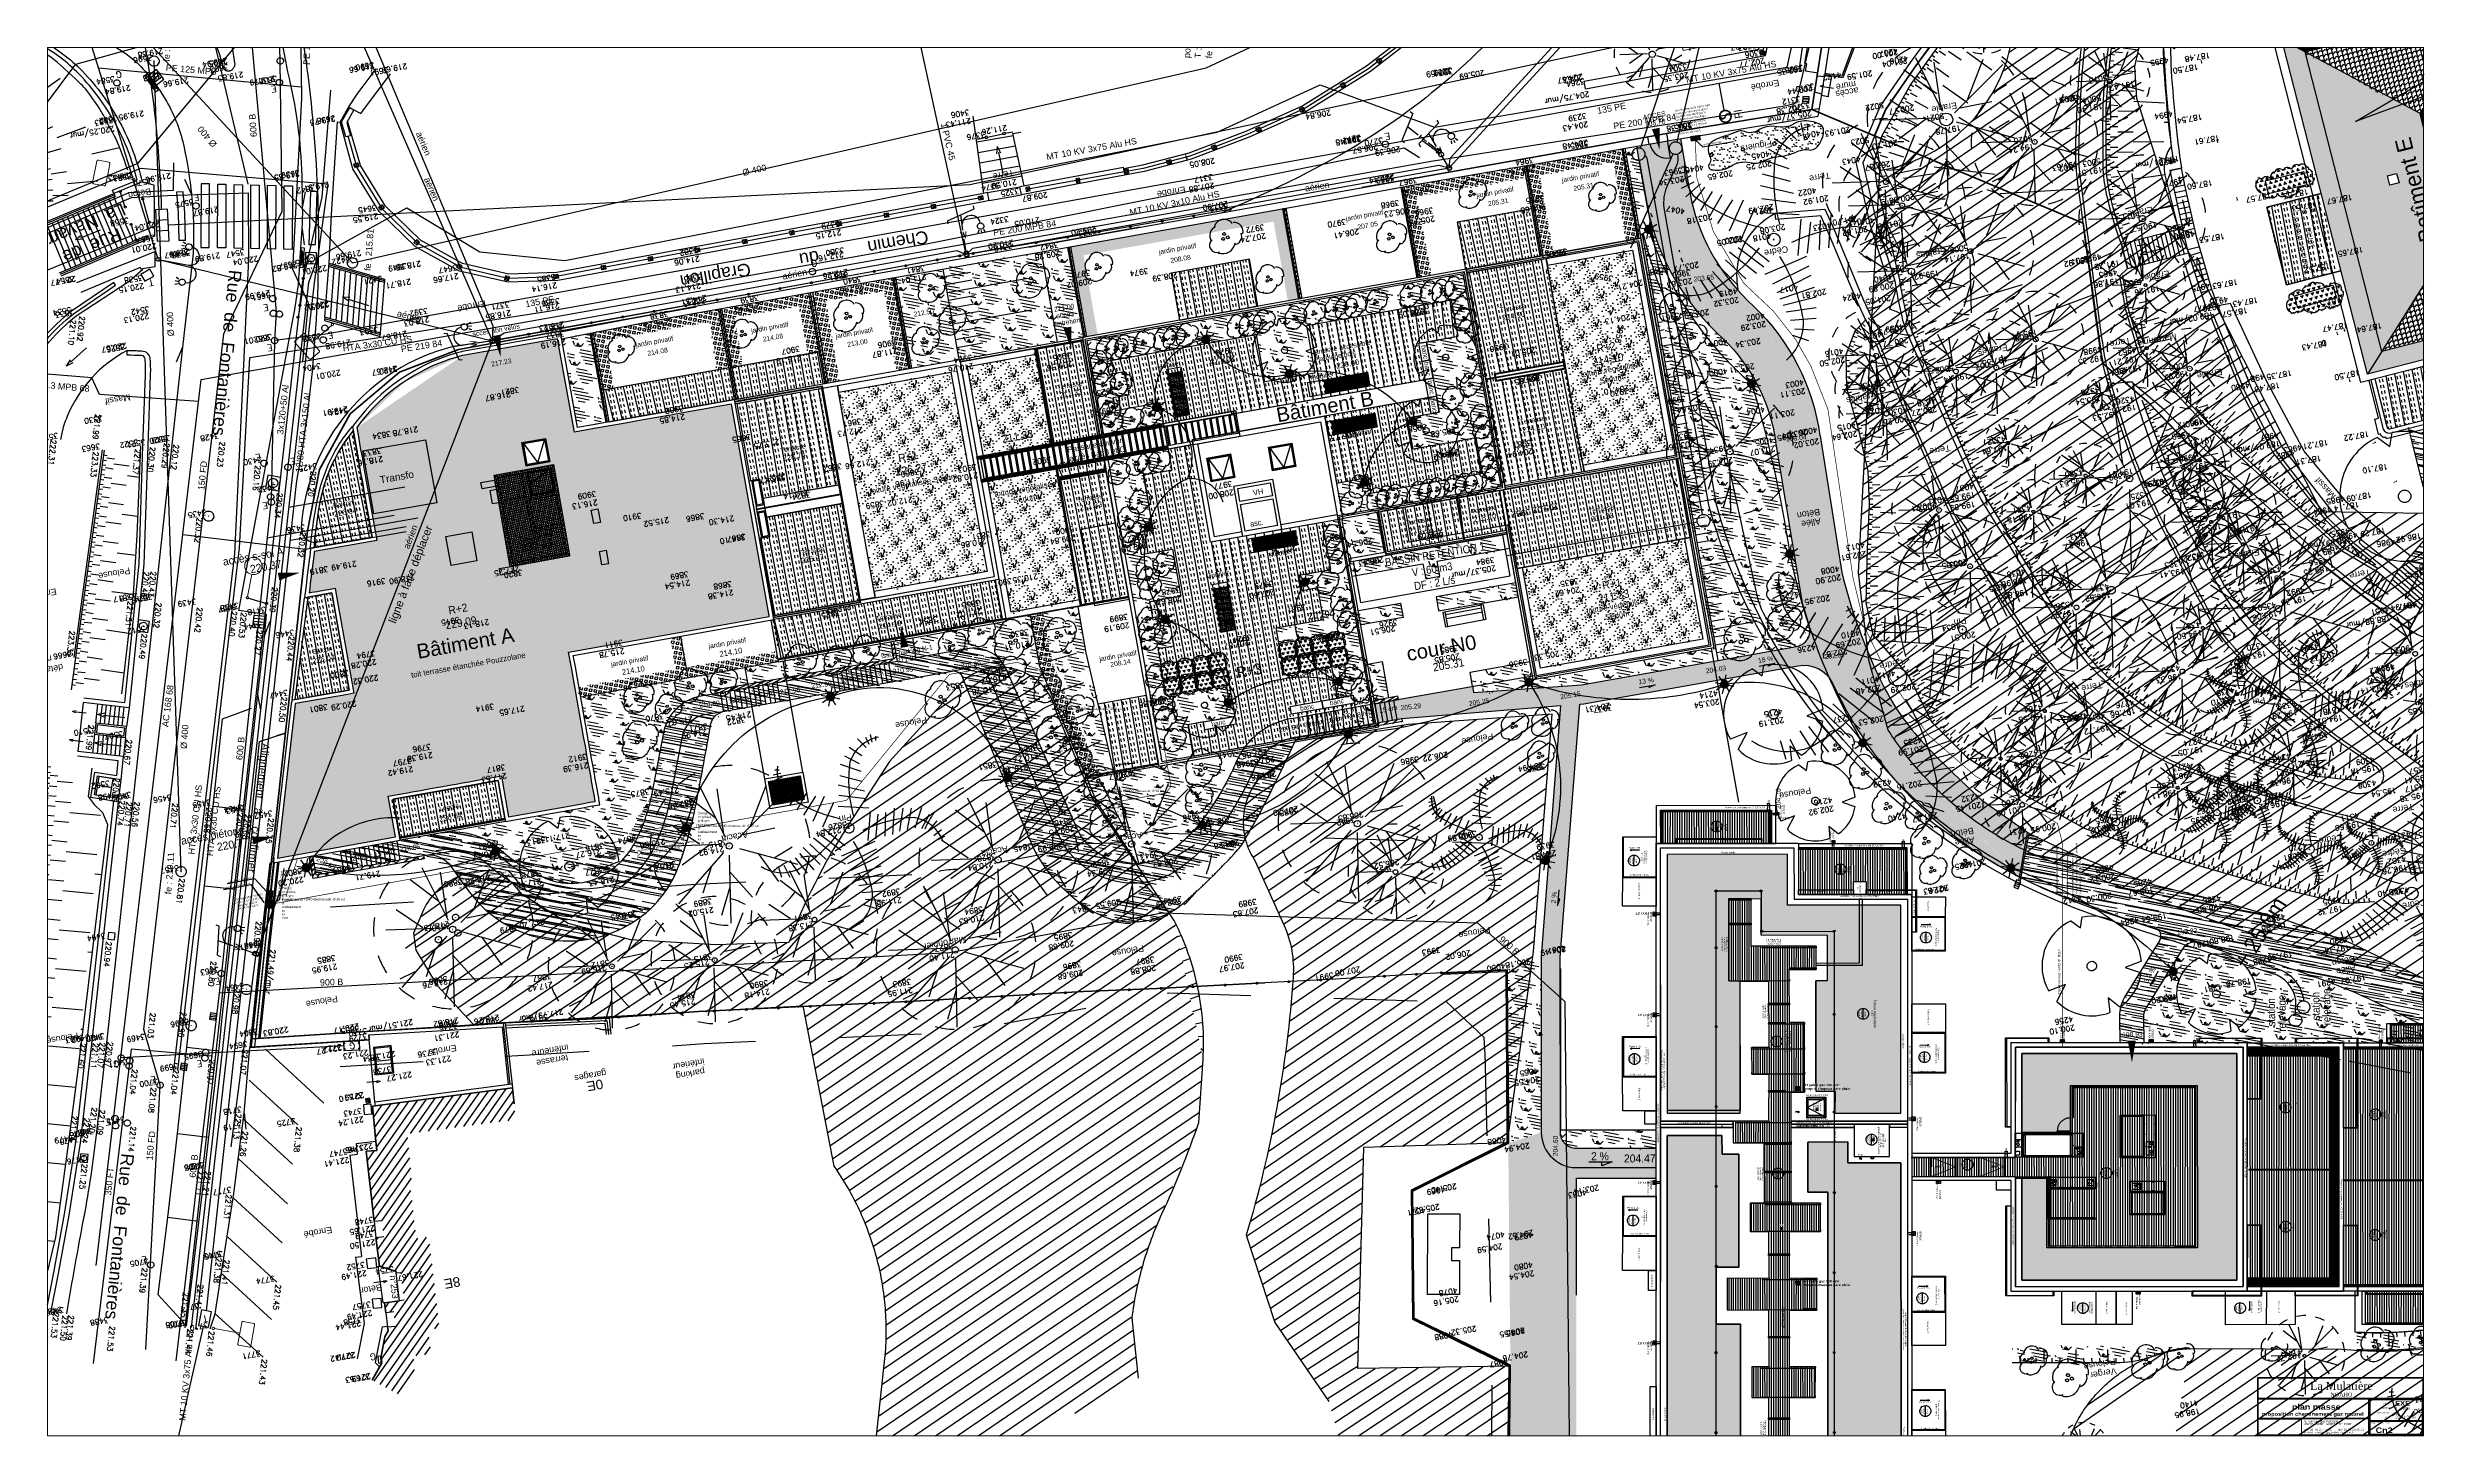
# Paper-space layout 'Présentation1' of a CAD drawing. Header units: centimetres. Extents: x 26 to 1514, y 2 to 872.
# The model-space entities are those that its viewports show. They can reach past a viewport. Long polylines and large blocks are cut down to what shows.
import ezdxf
from ezdxf import colors
from ezdxf.entities.mleader import LeaderData, LeaderLine
from ezdxf.enums import TextEntityAlignment as Align
from ezdxf.lldxf.tags import DXFTag
from ezdxf.math import Vec2, Vec3

# ---------------------------------------------------------------- set-up
doc = ezdxf.new("R2010")
doc.units = ezdxf.units.CM
for name, pattern in [('prlm_gaz', [36, 24, -3, 0, -3, 0, -3, 0, -3]), ('Style de ligne -1', [0.41664, 0.20828, -0.20836]), ('Style de ligne -15', [2.08328, 1.25, -0.41656, 0.13886, -0.27786]), ('Style de ligne -16', [0.192476, 0.123031, -0.069444]), ('Style de ligne -5', [0.20828, 0.069425, -0.138855]), ('STYLE_01', [0.41664, 0.20828, -0.20836])]:
    doc.linetypes.add(name, pattern=pattern)
doc.layers.get('0').update_dxf_attribs({"color": 252})
for name, color, linetype in [('0-EDL-Limite de propriété', 252, 'Continuous'), ('3-BAT C-Toiture', 252, 'Continuous'), ('AEP_SSL', 252, 'Continuous'), ('CAB_SSL', 252, 'Continuous'), ('DWG_280-140115-P - ALTEA-CANA', 252, 'Continuous'), ('DWG_280-140115-P - G GEOM-BAT_HAC', 252, 'Continuous'), ('DWG_280-140115-P - Général', 252, 'Continuous'), ('EDF_SSL', 252, 'Texte-Electricite'), ('Fond topo - AFF', 252, 'Continuous'), ('Fond topo - ALIGNEMENT_TXT', 252, 'Continuous'), ('Fond topo - ASS', 252, 'Continuous'), ('Fond topo - BAT_ANN', 252, 'Continuous'), ('Fond topo - BAT_DES', 252, 'Continuous'), ('Fond topo - BAT_HAC', 252, 'Continuous'), ('Fond topo - BAT_NUM', 252, 'Continuous'), ('Fond topo - BAT_TXT', 252, 'Continuous'), ('Fond topo - CLO_LEG', 252, 'Continuous'), ('Fond topo - CLO_MUR', 252, 'Continuous'), ('Fond topo - EAU', 252, 'Continuous'), ('Fond topo - EAU_TXT', 252, 'Continuous'), ('Fond topo - ECL', 252, 'Continuous'), ('Fond topo - EDF', 252, 'Continuous'), ('Fond topo - ESPACE_BOISE', 252, 'Continuous'), ('Fond topo - GAZ', 252, 'Continuous'), ('Fond topo - GAZ_TXT', 252, 'Continuous'), ('Fond topo - MOB_TXT', 252, 'Continuous'), ('Fond topo - PTT', 252, 'Continuous'), ('Fond topo - PTT_TXT', 252, 'Continuous'), ('Fond topo - SIH', 252, 'Continuous'), ('Fond topo - SOL', 252, 'Continuous'), ('Fond topo - TAL', 252, 'Continuous'), ('Fond topo - TAL_HAC', 252, 'Continuous'), ('Fond topo - VEG', 252, 'Continuous'), ('Fond topo - VEG_TXT', 252, 'Continuous'), ('Fond topo - VEG_TXT_ESSENCE', 252, 'Continuous'), ('Fond topo - VOI_NOM', 252, 'Continuous'), ('Fond topo - VOI_TXT', 252, 'Continuous'), ('Fond topo - Z', 252, 'Continuous'), ('Fond topo - Z_500', 252, 'Continuous'), ('Fond topo - ZSEUIL', 252, 'Continuous'), ('GAZ_SSL', 252, 'Texte-GAZ'), ('prlm-EAU-EF', 161, 'Continuous'), ('prlm-EAU-EPEXT', 145, 'Continuous'), ('prlm-ELEC-CFO', 201, 'Continuous'), ('prlm-GAZ', 20, 'Continuous'), ('prlm-MOD', 64, 'Continuous'), ('prlm-VRD', 2, 'Continuous'), ('SA - AEP-réso', 252, 'Continuous'), ('SA - arbre', 252, 'Continuous'), ('SA - arbuste', 252, 'Continuous'), ('SA - banc', 252, 'Continuous'), ('SA - bât A-B', 252, 'Continuous'), ('SA - bât C', 252, 'Continuous'), ('SA - bât D', 252, 'Continuous'), ('SA - bât E', 252, 'Continuous'), ('SA - béton balayé', 252, 'Continuous'), ('SA - CAB-réso', 252, 'Continuous'), ('SA - clôture', 252, 'DIVISE2'), ('SA - couvre sol', 252, 'Continuous'), ('SA - EBC', 252, 'Continuous'), ('SA - ECL-réso', 252, 'Eclairage public'), ('SA - EDF-réso', 252, 'Texte-BT'), ('SA - emmarchements', 252, 'Continuous'), ('SA - enrobé', 252, 'Continuous'), ('SA - EP-réso', 252, 'EP'), ('SA - EU-réso', 252, 'EU'), ('SA - GAZ-réso', 252, 'Texte-GAZ'), ('SA - haie séparative', 252, 'Continuous'), ('SA - jardinière', 252, 'Continuous'), ('SA - limite revêtement', 252, 'Continuous'), ('SA - marquage au sol', 252, 'Continuous'), ('SA - muret béton', 252, 'Continuous'), ('SA - platelage bois', 252, 'Continuous'), ('SA - pouzzolane', 252, 'Continuous'), ('SA - PTT-réso', 252, 'Texte-Telecom'), ('SA - rochers', 252, 'Continuous'), ('SA - Talus', 252, 'Continuous'), ('SA - végétation basse', 252, 'Continuous'), ('TELECOM_SSL', 252, 'Texte-Telecom'), ('UNITAIRE SSL', 252, 'UNITAIRE')]:
    doc.layers.add(name, color=color, linetype=linetype)
for name, color, linetype, lineweight in [('Fond topo - BAT', 252, 'Continuous', 50), ('Fond topo - MOB', 252, 'Continuous', 20), ('Fond topo - P', 252, 'Continuous', 50), ('Fond topo - PSEUIL', 252, 'Continuous', 50), ('Fond topo - SIG', 252, 'Continuous', 20), ('Fond topo - VOI', 252, 'Continuous', 25), ('prlm-ZCARTOUCHE', 171, 'Continuous', 13)]:
    doc.layers.add(name, color=color, linetype=linetype, lineweight=lineweight)
for name, color, linetype, plot in [('Fond topo - N', 252, 'Continuous', False), ('Fond topo - NCACHE', 252, 'Continuous', False), ('Fond topo - ZCACHE', 252, 'Continuous', False), ('prlm-ZEROPLOT', 254, 'Continuous', False)]:
    doc.layers.add(name, color=color, linetype=linetype, plot=plot)
doc.styles.add('2000_ARIAL', font='arial.ttf', dxfattribs={"height": 0.4})
doc.styles.add('Arial', font='arial.ttf')
doc.styles.add('Futura Std Book', font='')
doc.styles.add('Geneva', font='arial.ttf')
doc.styles.add('Helvetica', font='arial.ttf')
doc.styles.add('Lignes', font='arial.ttf', dxfattribs={"height": 0.35})
doc.styles.add('LignesA', font='arial.ttf', dxfattribs={"height": 0.35})
doc.styles.add('MENSURA', font='arial.ttf', dxfattribs={"height": 0.5})
doc.styles.add('prlm-ariblk', font='ariblk.ttf', dxfattribs={"height": 2.7})
doc.styles.add('prlm-eau-ef', font='ariblk.ttf', dxfattribs={"height": 18})
doc.styles.add('prlm-eau-ep', font='timesbi.ttf', dxfattribs={"height": 18})
doc.styles.add('prlm-elec-cfo', font='comic.ttf', dxfattribs={"height": 12})
doc.styles.add('prlm-georgia', font='georgia.ttf', dxfattribs={"height": 1.8})
doc.styles.add('prlm-mod', font='cambriaz.ttf', dxfattribs={"height": 18})
doc.styles.add('prlm-verdana', font='verdana.ttf', dxfattribs={"height": 0.9})
doc.styles.add('SIMPLEX', font='simplex_.ttf', dxfattribs={"height": 1.25})
doc.styles.get("Standard").update_dxf_attribs({"font": 'isocp.shx', "height": 15})
doc.styles.add('TP-C_Autocad_Standard', font='simplex_.ttf', dxfattribs={"height": 1})
doc.styles.add('Tronçons', font='arial.ttf', dxfattribs={"height": 0.25})
doc.styles.get('Futura Std Book').set_extended_font_data('Futura Std Book')
tags = doc.linetypes.add('CACHE2', pattern=[4.7625, 3.175, -1.5875]).pattern_tags.tags
tags[6:7] = [DXFTag(74, 4), DXFTag(75, 0), DXFTag(340, '0'), DXFTag(46, 0.0), DXFTag(50, 0.0), DXFTag(44, 0.0), DXFTag(45, 0.0)]
tags[4:5] = [DXFTag(74, 4), DXFTag(75, 0), DXFTag(340, '0'), DXFTag(46, 0.0), DXFTag(50, 0.0), DXFTag(44, 0.0), DXFTag(45, 0.0)]
tags = doc.linetypes.add('DIVISE2', pattern=[15.875, 6.35, -3.175, 0, -3.175, 0, -3.175]).pattern_tags.tags
tags[14:15] = [DXFTag(74, 4), DXFTag(75, 0), DXFTag(340, '0'), DXFTag(46, 0.0), DXFTag(50, 0.0), DXFTag(44, 0.0), DXFTag(45, 0.0)]
tags[12:13] = [DXFTag(74, 4), DXFTag(75, 0), DXFTag(340, '0'), DXFTag(46, 0.0), DXFTag(50, 0.0), DXFTag(44, 0.0), DXFTag(45, 0.0)]
tags[10:11] = [DXFTag(74, 4), DXFTag(75, 0), DXFTag(340, '0'), DXFTag(46, 0.0), DXFTag(50, 0.0), DXFTag(44, 0.0), DXFTag(45, 0.0)]
tags[8:9] = [DXFTag(74, 4), DXFTag(75, 0), DXFTag(340, '0'), DXFTag(46, 0.0), DXFTag(50, 0.0), DXFTag(44, 0.0), DXFTag(45, 0.0)]
tags[6:7] = [DXFTag(74, 4), DXFTag(75, 0), DXFTag(340, '0'), DXFTag(46, 0.0), DXFTag(50, 0.0), DXFTag(44, 0.0), DXFTag(45, 0.0)]
tags[4:5] = [DXFTag(74, 4), DXFTag(75, 0), DXFTag(340, '0'), DXFTag(46, 0.0), DXFTag(50, 0.0), DXFTag(44, 0.0), DXFTag(45, 0.0)]
tags = doc.linetypes.add('Eclairage public', pattern='A,5,-0.25,["ECL",Lignes,S=1,R=0,X=0,Y=-0.18],-1.25', length=6.5).pattern_tags.tags
tags[15:16] = [DXFTag(74, 4), DXFTag(75, 0), DXFTag(340, '0'), DXFTag(46, 0.0), DXFTag(50, 0.0), DXFTag(44, 0.0), DXFTag(45, 0.0)]
tags[4:5] = [DXFTag(74, 4), DXFTag(75, 0), DXFTag(340, '0'), DXFTag(46, 0.0), DXFTag(50, 0.0), DXFTag(44, 0.0), DXFTag(45, 0.0)]
tags = doc.linetypes.add('EP', pattern='A,5,-0.25,["EP",Lignes,S=1,R=0,X=0,Y=-0.18],-1.25', length=6.5).pattern_tags.tags
tags[15:16] = [DXFTag(74, 4), DXFTag(75, 0), DXFTag(340, '0'), DXFTag(46, 0.0), DXFTag(50, 0.0), DXFTag(44, 0.0), DXFTag(45, 0.0)]
tags[4:5] = [DXFTag(74, 4), DXFTag(75, 0), DXFTag(340, '0'), DXFTag(46, 0.0), DXFTag(50, 0.0), DXFTag(44, 0.0), DXFTag(45, 0.0)]
tags = doc.linetypes.add('EU', pattern='A,5,-0.25,["EU",Lignes,S=1,R=0,X=0,Y=-0.18],-1.25', length=6.5).pattern_tags.tags
tags[15:16] = [DXFTag(74, 4), DXFTag(75, 0), DXFTag(340, '0'), DXFTag(46, 0.0), DXFTag(50, 0.0), DXFTag(44, 0.0), DXFTag(45, 0.0)]
tags[4:5] = [DXFTag(74, 4), DXFTag(75, 0), DXFTag(340, '0'), DXFTag(46, 0.0), DXFTag(50, 0.0), DXFTag(44, 0.0), DXFTag(45, 0.0)]
tags = doc.linetypes.add('L1', pattern=[1, 0.6, -0.4]).pattern_tags.tags
tags[6:7] = [DXFTag(74, 4), DXFTag(75, 0), DXFTag(340, '0'), DXFTag(46, 0.0), DXFTag(50, 0.0), DXFTag(44, 0.0), DXFTag(45, 0.0)]
tags[4:5] = [DXFTag(74, 4), DXFTag(75, 0), DXFTag(340, '0'), DXFTag(46, 0.0), DXFTag(50, 0.0), DXFTag(44, 0.0), DXFTag(45, 0.0)]
tags = doc.linetypes.add('L16', pattern=[0.375, 0.3, -0.075]).pattern_tags.tags
tags[6:7] = [DXFTag(74, 4), DXFTag(75, 0), DXFTag(340, '0'), DXFTag(46, 0.0), DXFTag(50, 0.0), DXFTag(44, 0.0), DXFTag(45, 0.0)]
tags[4:5] = [DXFTag(74, 4), DXFTag(75, 0), DXFTag(340, '0'), DXFTag(46, 0.0), DXFTag(50, 0.0), DXFTag(44, 0.0), DXFTag(45, 0.0)]
tags = doc.linetypes.add('L8', pattern=[0.225, 0.15, -0.075]).pattern_tags.tags
tags[6:7] = [DXFTag(74, 4), DXFTag(75, 0), DXFTag(340, '0'), DXFTag(46, 0.0), DXFTag(50, 0.0), DXFTag(44, 0.0), DXFTag(45, 0.0)]
tags[4:5] = [DXFTag(74, 4), DXFTag(75, 0), DXFTag(340, '0'), DXFTag(46, 0.0), DXFTag(50, 0.0), DXFTag(44, 0.0), DXFTag(45, 0.0)]
tags = doc.linetypes.add('Style de ligne -27', pattern=[0.065617, 0.021872, -0.043745]).pattern_tags.tags
tags[6:7] = [DXFTag(74, 4), DXFTag(75, 0), DXFTag(340, '0'), DXFTag(46, 0.0), DXFTag(50, 0.0), DXFTag(44, 0.0), DXFTag(45, 0.0)]
tags[4:5] = [DXFTag(74, 4), DXFTag(75, 0), DXFTag(340, '0'), DXFTag(46, 0.0), DXFTag(50, 0.0), DXFTag(44, 0.0), DXFTag(45, 0.0)]
tags = doc.linetypes.add('Texte-BT', pattern='A,5,-0.25,["BT",Lignes,S=1,R=0,X=0,Y=-0.18],-1.25', length=6.5).pattern_tags.tags
tags[15:16] = [DXFTag(74, 4), DXFTag(75, 0), DXFTag(340, '0'), DXFTag(46, 0.0), DXFTag(50, 0.0), DXFTag(44, 0.0), DXFTag(45, 0.0)]
tags[4:5] = [DXFTag(74, 4), DXFTag(75, 0), DXFTag(340, '0'), DXFTag(46, 0.0), DXFTag(50, 0.0), DXFTag(44, 0.0), DXFTag(45, 0.0)]
tags = doc.linetypes.add('Texte-Electricite', pattern='A,5,-0.25,["ELEC",Lignes,S=1,R=0,X=0,Y=-0.18],-1.25', length=6.5).pattern_tags.tags
tags[15:16] = [DXFTag(74, 4), DXFTag(75, 0), DXFTag(340, '0'), DXFTag(46, 0.0), DXFTag(50, 0.0), DXFTag(44, 0.0), DXFTag(45, 0.0)]
tags[4:5] = [DXFTag(74, 4), DXFTag(75, 0), DXFTag(340, '0'), DXFTag(46, 0.0), DXFTag(50, 0.0), DXFTag(44, 0.0), DXFTag(45, 0.0)]
tags = doc.linetypes.add('Texte-GAZ', pattern='A,5,-0.25,["GAZ",Lignes,S=1,R=0,X=0,Y=-0.18],-1.25', length=6.5).pattern_tags.tags
tags[15:16] = [DXFTag(74, 4), DXFTag(75, 0), DXFTag(340, '0'), DXFTag(46, 0.0), DXFTag(50, 0.0), DXFTag(44, 0.0), DXFTag(45, 0.0)]
tags[4:5] = [DXFTag(74, 4), DXFTag(75, 0), DXFTag(340, '0'), DXFTag(46, 0.0), DXFTag(50, 0.0), DXFTag(44, 0.0), DXFTag(45, 0.0)]
tags = doc.linetypes.add('Texte-HT', pattern='A,5,-0.25,["HT",Lignes,S=1,R=0,X=0,Y=-0.18],-1.25', length=6.5).pattern_tags.tags
tags[15:16] = [DXFTag(74, 4), DXFTag(75, 0), DXFTag(340, '0'), DXFTag(46, 0.0), DXFTag(50, 0.0), DXFTag(44, 0.0), DXFTag(45, 0.0)]
tags[4:5] = [DXFTag(74, 4), DXFTag(75, 0), DXFTag(340, '0'), DXFTag(46, 0.0), DXFTag(50, 0.0), DXFTag(44, 0.0), DXFTag(45, 0.0)]
tags = doc.linetypes.add('Texte-MT', pattern='A,5,-0.25,["MT",Lignes,S=1,R=0,X=0,Y=-0.18],-1.25', length=6.5).pattern_tags.tags
tags[15:16] = [DXFTag(74, 4), DXFTag(75, 0), DXFTag(340, '0'), DXFTag(46, 0.0), DXFTag(50, 0.0), DXFTag(44, 0.0), DXFTag(45, 0.0)]
tags[4:5] = [DXFTag(74, 4), DXFTag(75, 0), DXFTag(340, '0'), DXFTag(46, 0.0), DXFTag(50, 0.0), DXFTag(44, 0.0), DXFTag(45, 0.0)]
tags = doc.linetypes.add('Texte-Telecom', pattern='A,5,-0.25,["TEL",Lignes,S=1,R=0,X=0,Y=-0.18],-1.25', length=6.5).pattern_tags.tags
tags[15:16] = [DXFTag(74, 4), DXFTag(75, 0), DXFTag(340, '0'), DXFTag(46, 0.0), DXFTag(50, 0.0), DXFTag(44, 0.0), DXFTag(45, 0.0)]
tags[4:5] = [DXFTag(74, 4), DXFTag(75, 0), DXFTag(340, '0'), DXFTag(46, 0.0), DXFTag(50, 0.0), DXFTag(44, 0.0), DXFTag(45, 0.0)]
tags = doc.linetypes.add('Texte-TelecomA', pattern='A,5,-0.25,["TEL",LignesA,S=1,R=0,X=0,Y=-0.18],-1.25', length=6.5).pattern_tags.tags
tags[15:16] = [DXFTag(74, 4), DXFTag(75, 0), DXFTag(340, '0'), DXFTag(46, 0.0), DXFTag(50, 0.0), DXFTag(44, 0.0), DXFTag(45, 0.0)]
tags[4:5] = [DXFTag(74, 4), DXFTag(75, 0), DXFTag(340, '0'), DXFTag(46, 0.0), DXFTag(50, 0.0), DXFTag(44, 0.0), DXFTag(45, 0.0)]
tags = doc.linetypes.add('UNITAIRE', pattern='A,0.25,-0.2,0,-0.2,0.25,-0.3,["UNI",TP-C_Autocad_Standard,S=0.15,R=0,X=-0.1,Y=-0.05],-0.45', length=1.65).pattern_tags.tags
tags[23:24] = [DXFTag(74, 4), DXFTag(75, 0), DXFTag(340, '0'), DXFTag(46, 0.0), DXFTag(50, 0.0), DXFTag(44, 0.0), DXFTag(45, 0.0)]
tags[12:13] = [DXFTag(74, 4), DXFTag(75, 0), DXFTag(340, '0'), DXFTag(46, 0.0), DXFTag(50, 0.0), DXFTag(44, 0.0), DXFTag(45, 0.0)]
tags[10:11] = [DXFTag(74, 4), DXFTag(75, 0), DXFTag(340, '0'), DXFTag(46, 0.0), DXFTag(50, 0.0), DXFTag(44, 0.0), DXFTag(45, 0.0)]
tags[8:9] = [DXFTag(74, 4), DXFTag(75, 0), DXFTag(340, '0'), DXFTag(46, 0.0), DXFTag(50, 0.0), DXFTag(44, 0.0), DXFTag(45, 0.0)]
tags[6:7] = [DXFTag(74, 4), DXFTag(75, 0), DXFTag(340, '0'), DXFTag(46, 0.0), DXFTag(50, 0.0), DXFTag(44, 0.0), DXFTag(45, 0.0)]
tags[4:5] = [DXFTag(74, 4), DXFTag(75, 0), DXFTag(340, '0'), DXFTag(46, 0.0), DXFTag(50, 0.0), DXFTag(44, 0.0), DXFTag(45, 0.0)]
picture_1 = doc.add_image_def('image1.jpg', size_in_pixel=(285, 105))
pattern_1 = [(348.838657137, (26671175.493, 6806631.107), (8.9223062904, 8.381872092), [0.5, -30.26575])]
pattern_2 = [(348.838657137, (26671175.746, 6806631.057), (8.9223062904, 8.381872092), [0.5, -30.26575]), (348.838657137, (26671175.758, 6806631.055), (8.9223062904, 8.381872092), [0.5, -30.26575]), (348.838657137, (26671176.04, 6806630.999), (8.9223062904, 8.381872092), [0.5, -30.26575]), (348.838657137, (26671176.052, 6806630.997), (8.9223062904, 8.381872092), [0.5, -30.26575]), (318.83865714, (26671175.493, 6806631.107), (20.877989109, 3.3989630885), [0.5, -16.74025]), (318.83865714, (26671175.602, 6806631.012), (20.877989109, 3.3989630885), [0.5, -16.74025]), (318.83865714, (26671175.611, 6806631.003), (20.877989109, 3.3989630885), [0.5, -16.74025]), (318.83865714, (26671175.787, 6806630.85), (20.877989109, 3.3989630885), [0.5, -16.74025]), (318.83865714, (26671175.797, 6806630.841), (20.877989109, 3.3989630885), [0.5, -16.74025]), (278.838657137, (26671170.334, 6806636.971), (13.0884040778, -14.8235640366), [0.5, -29.0275]), (278.838657137, (26671170.348, 6806636.879), (13.0884040778, -14.8235640366), [0.5, -29.0275]), (278.838657137, (26671170.35, 6806636.867), (13.0884040778, -14.8235640366), [0.5, -29.0275]), (278.838657137, (26671170.397, 6806636.567), (13.0884040778, -14.8235640366), [0.5, -29.0275]), (278.838657137, (26671170.399, 6806636.555), (13.0884040778, -14.8235640366), [0.5, -29.0275]), (268.83865714, (26671170.334, 6806636.971), (16.792873515, -10.651143655), [0.5, -17.153]), (268.83865714, (26671170.333, 6806636.918), (16.792873515, -10.651143655), [0.5, -17.153]), (268.83865714, (26671170.333, 6806636.906), (16.792873515, -10.651143655), [0.5, -17.153]), (268.83865714, (26671170.328, 6806636.703), (16.792873515, -10.651143655), [0.5, -17.153]), (268.83865714, (26671170.328, 6806636.69), (16.792873515, -10.651143655), [0.5, -17.153])]
pattern_3 = [(216.506333281, (-277130161.128, -473864756.779), (14.8727909682, -20.0947776504), [])]
pattern_4 = [(349.276398589, (-277130161.13, -473864756.78), (117.382553614, 28.6589620718), [750, -100, 250, -50]), (349.276398589, (-277130091.14, -473864744.59), (-36.753066222, 74.6422274806), [150, -16.5, 300, -37.5]), (349.2763985886, (-277130128.657, -473864719.673), (261.692811121, -15.4635897392), [400, -70, 200, -50])]
pattern_5 = [(280.426400114, (-277130161.13, -473864756.78), (55.3212106197, 10.1796932946), []), (280.426400114, (-277130142.69, -473864753.385), (55.3212106197, 10.1796932946), [18.75, -18.75]), (280.426400114, (-277130124.247, -473864749.99), (55.3212106197, 10.1796932946), [18.75, -18.75])]
pattern_6 = [(349.276398589, (-277130161.13, -473864756.78), (22.32856351, 117.904349723), [37.50000056, -202.50000304]), (79.27639859, (-277130147.3, -473864759.4), (-235.80869945, 44.65712702), [15.000000225, -105.000001575]), (79.27639859, (-277130138.1, -473864761.14), (-235.80869945, 44.65712702), [15.000000225, -105.000001575]), (79.27639859, (-277130142.7, -473864760.27), (-235.80869945, 44.65712702), [18.75000028, -101.25000152]), (112.966466119, (-277130151.92, -473864758.52), (-191.1515722885, 280.465825937), [12.00000018, -420.74615931]), (45.586331059, (-277130133.494, -473864762.01), (22.328563535, 117.9043498154), [12.00000018, -420.74615931]), (45.586331059, (-277130124.28, -473864763.756), (22.328563535, 117.9043498154), [26.00000039, -406.6661591]), (112.966466119, (-277130161.13, -473864756.78), (-191.1515722885, 280.465825937), [26.00000039, -406.6661591]), (349.276398589, (-277130073.36, -473864750.5), (22.32856351, 117.904349723), [44.424551066, -195.575452534]), (349.276398589, (-277130085.12, -473864728.43), (22.32856351, 117.904349723), [82.810089442, -56.095855641, 43.074318646, -58.01973967]), (349.276398589, (-277130096.73, -473864706.38), (22.32856351, 117.904349723), [119.479949592, -46.287461894, 29.478701242, -44.75389087]), (349.276398589, (-277130108.42, -473864684.32), (22.32856351, 117.904349723), [100.461142907, -139.538860693]), (349.276398589, (-277130104.51, -473864665.21), (22.32856351, 117.904349723), [65.569739384, -174.430264216])]
pattern_7 = [(75.232111861, (-277130161.128, -473864756.78), (-23.961336392, 23.7679783606), [16.87499955, -16.87499955]), (135.232111861, (-277130161.128, -473864756.78), (-32.564341253, -8.8671368438), [16.87499955, -16.87499955]), (15.232111861, (-277130173.11, -473864744.895), (8.6030048609, 32.6351152045), [16.87499955, -16.87499955])]
pattern_8 = [(70.023730208, (-277130161.128, -473864756.78), (-19.293145079, 22.9733449505), [15.000000225, -15.000000225]), (130.023730208, (-277130161.128, -473864756.78), (-29.5420728766, -5.2216812821), [15.000000225, -15.000000225]), (10.023730208, (-277130170.775, -473864745.292), (10.2489277975, 28.1950262326), [15.000000225, -15.000000225])]
pattern_9 = [(63.75228759, (-277130161.13, -473864756.78), (-23.450951265, 279.240146152), [45.0000018, -235.22313491]), (63.75228759, (-277130070.69, -473864682.3), (-23.450951265, 279.240146152), [45.0000018, -235.22313491]), (63.75228759, (-277129980.25, -473864607.83), (-23.450951265, 279.240146152), [45.0000018, -235.22313491]), (94.80050959, (-277130161.13, -473864756.78), (-147.380440898, 27.910705103), [30.0000012, -250.22313551]), (94.80050959, (-277130070.69, -473864682.3), (-147.380440898, 27.910705103), [30.0000012, -250.22313551]), (94.80050959, (-277129980.25, -473864607.83), (-147.380440898, 27.910705103), [30.0000012, -250.22313551]), (349.276398589, (-277130150.425, -473864748.96), (90.43664347, 74.472911961), [0, -150.000006]), (349.276398589, (-277130128.29, -473864741.18), (90.43664347, 74.472911961), [0, -150.000006]), (349.276398589, (-277130131.11, -473864724.19), (90.43664347, 74.472911961), [0, -150.000006]), (349.276398589, (-277130107.99, -473864726.32), (90.43664347, 74.472911961), [0, -150.000006]), (349.276398589, (-277130114.8, -473864688.38), (90.43664347, 74.472911961), [0, -150.000006]), (349.276398589, (-277130145.87, -473864715.81), (90.43664347, 74.472911961), [0, -150.000006]), (349.276398589, (-277130146.42, -473864709.32), (90.43664347, 74.472911961), [0, -150.000006]), (349.276398589, (-277130146.4, -473864682.395), (90.43664347, 74.472911961), [0, -150.000006]), (349.276398589, (-277130175.49, -473864748.7), (90.43664347, 74.472911961), [0, -150.000006]), (349.276398589, (-277130174.29, -473864733.96), (90.43664347, 74.472911961), [0, -150.000006]), (349.276398589, (-277130189.27, -473864747.58), (90.43664347, 74.472911961), [0, -150.000006]), (349.276398589, (-277130188.23, -473864725.34), (90.43664347, 74.472911961), [0, -150.000006]), (349.276398589, (-277130175.81, -473864713.48), (90.43664347, 74.472911961), [0, -150.000006]), (349.276398589, (-277130177.205, -473864699), (90.43664347, 74.472911961), [0, -150.000006]), (349.276398589, (-277130185.58, -473864679.46), (90.43664347, 74.472911961), [0, -150.000006]), (349.276398589, (-277130158.28, -473864698.11), (90.43664347, 74.472911961), [0, -150.000006]), (349.276398589, (-277130203.16, -473864706.805), (90.43664347, 74.472911961), [0, -150.000006]), (349.276398589, (-277130212.65, -473864733.43), (90.43664347, 74.472911961), [0, -150.000006]), (349.276398589, (-277130184.82, -473864761.14), (90.43664347, 74.472911961), [0, -150.000006]), (349.276398589, (-277130166.905, -473864770.52), (90.43664347, 74.472911961), [0, -150.000006]), (349.276398589, (-277130182.8, -473864783.96), (90.43664347, 74.472911961), [0, -150.000006]), (349.276398589, (-277130135.58, -473864791.41), (90.43664347, 74.472911961), [0, -150.000006]), (349.276398589, (-277130151.59, -473864765.19), (90.43664347, 74.472911961), [0, -150.000006]), (349.276398589, (-277130132.67, -473864764.285), (90.43664347, 74.472911961), [0, -150.000006])]
pattern_10 = [(349.2763985886, (-277130152.363, -473864750.805), (32.26715867605, 9.1559030671), [15.0000006, -15.0000006]), (79.2763985886, (-277130152.363, -473864750.805), (-9.1559030671, 32.26715867605), [15.0000006, -15.0000006])]
pattern_11 = [(194.476395537, (-277130161.128, -473864756.78), (-28.7307835932, -48.7292742622), [20.0000003, -20.0000003]), (194.476395537, (-277130161.528, -473864755.23), (-28.7307835932, -48.7292742622), [20.0000003, -20.0000003]), (104.476395537, (-277130180.493, -473864761.78), (-48.7292742622, 28.7307835932), [19.200000288, -20.800000312]), (104.476395537, (-277130185.693, -473864741.64), (-48.7292742622, 28.7307835932), [19.200000288, -20.800000312]), (194.476395537, (-277130185.293, -473864743.188), (-28.7307835932, -48.7292742622), [20.0000003, -20.0000003]), (194.476395537, (-277130185.693, -473864741.64), (-28.7307835932, -48.7292742622), [20.0000003, -20.0000003]), (104.476395537, (-277130161.528, -473864755.23), (-48.7292742622, 28.7307835932), [38.400000576, -1.600000024])]
pattern_12 = [(34.276398589, (-277130161.13, -473864756.78), (-42.23892846, 61.974776503), [])]
pattern_13 = [(205.06565, (9733.26, 14765.28), (17.48642, -37.38784), [])]
pattern_14 = [(190.0656, (9723.87, 14741.66), (-80.9832, -115.9384), [7.6537, -192.3463]), (190.0656, (9727.09, 14723.46), (-80.9832, -115.9384), [7.6537, -192.3463]), (235.0656, (9716.33, 14740.32), (34.9552, -196.9216), [7.6537, -133.7677]), (235.0656, (9731.48, 14729.74), (34.9552, -196.9216), [7.6537, -133.7677]), (325.0656, (9723.87, 14741.65), (196.9216, 34.9552), [7.6537, -133.7677]), (325.0656, (9713.28, 14726.51), (196.9216, 34.9552), [7.6537, -133.7677]), (280.0656, (9711.95, 14734.04), (115.9384, -80.9832), [7.6537, -192.3463]), (280.0656, (9730.14, 14737.27), (115.9384, -80.9832), [7.6537, -192.3463]), (190.0656, (9776.05, 14755.907), (-38.74385, -67.8153), [0, -100]), (190.0656, (9785.894, 14745.71), (-38.74385, -67.8153), [0, -100]), (190.0656, (9790.38, 14766.91), (-38.74385, -67.8153), [0, -100]), (190.0656, (9766.094, 14796.437), (-38.74385, -67.8153), [0, -100]), (190.0656, (9752.71, 14798.04), (-38.74385, -67.8153), [0, -100]), (190.0656, (9735.58, 14770.62), (-38.74385, -67.8153), [0, -100]), (190.0656, (9741.36, 14760.696), (-38.74385, -67.8153), [0, -100]), (190.0656, (9726.45, 14756.54), (-38.74385, -67.8153), [0, -100]), (190.0656, (9752.54, 14758.97), (-38.74385, -67.8153), [0, -100]), (190.0656, (9747.54, 14780.696), (-44.6515, -68.86395), [0, -110])]

# ---------------------------------------------------------------- blocks, each defined once
blk = doc.blocks.new('$CTaff')
at = {"layer": 'prlm-ZCARTOUCHE', "color": 0, "linetype": 'ByBlock', "lineweight": -2, "style": 'prlm-georgia', "flags": 8}
blk.add_attdef('CTAFF', text='', height=5, dxfattribs=at).set_placement((-52.5, 32.1), align=Align.MIDDLE_CENTER)
blk = doc.blocks.new('$CTcli')
at = {"layer": 'prlm-ZCARTOUCHE', "color": 0, "linetype": 'ByBlock', "lineweight": -2, "style": 'prlm-georgia', "flags": 8}
blk.add_attdef('CTCLI', text='', height=2.5, dxfattribs=at).set_placement((-52.5, 26.7), align=Align.MIDDLE_CENTER)
blk = doc.blocks.new('$ctpha')
at = {"layer": 'prlm-ZCARTOUCHE', "color": 0, "style": 'prlm-ariblk', "flags": 8}
blk.add_attdef('CTPHA', text='', height=2.9, dxfattribs=at).set_placement((0, 0), align=Align.MIDDLE_CENTER)
blk = doc.blocks.new('$CTsca')
at = {"layer": 'prlm-ZCARTOUCHE', "color": 0, "style": 'prlm-georgia', "flags": 8}
blk.add_attdef('CTSCA', (-18.8, 17), '', height=1.8, dxfattribs=at)
blk = doc.blocks.new('$CTtit')
at = {"layer": 'prlm-ZCARTOUCHE', "color": 0, "linetype": 'ByBlock', "lineweight": -2, "style": 'prlm-ariblk', "flags": 8}
blk.add_attdef('CTTIT', text='', height=3.5, dxfattribs=at).set_placement((-68.2, 19), align=Align.MIDDLE_CENTER)
blk = doc.blocks.new('$ctlot')
at = {"layer": 'prlm-ZCARTOUCHE', "color": 0, "style": 'prlm-ariblk', "flags": 8}
blk.add_attdef('CTLOT', text='', height=2.8, dxfattribs=at).set_placement((0, 0), align=Align.MIDDLE_CENTER)
blk = doc.blocks.new('Groupe-1')
at = {"insert": (13307, -49495), "char_height": 11.3, "attachment_point": 1, "rotation": 280.4391, "line_spacing_factor": 0.962448, "style": 'Futura Std Book'}
blk.add_mtext('TP', dxfattribs=at)
blk = doc.blocks.new('Groupe-2-1')
at = {"linetype": 'Style de ligne -5', "ltscale": 50.8, "flags": 128}
blk.add_lwpolyline([(13293, -49481), (13288, -49453), (13300, -49451), (13305, -49478)], close=True, dxfattribs=at)
at = {"linetype": 'Continuous', "flags": 128}
blk.add_lwpolyline([(13305, -49478), (13308, -49493), (13296, -49495), (13293, -49481)], close=True, dxfattribs=at)
blk.add_blockref('Groupe-1', (0, 0))
blk = doc.blocks.new('Groupe-3-1')
at = {"insert": (13933, -44750), "char_height": 11.3, "attachment_point": 1, "rotation": 280.4391, "line_spacing_factor": 0.962448, "style": 'Futura Std Book'}
blk.add_mtext('TP', dxfattribs=at)
blk = doc.blocks.new('Groupe-4-1')
at = {"linetype": 'Continuous', "flags": 128}
blk.add_lwpolyline([(13928, -44786), (13926, -44771), (13937, -44769), (13940, -44783)], close=True, dxfattribs=at)
at = {"linetype": 'Style de ligne -5', "ltscale": 50.8, "flags": 128}
blk.add_lwpolyline([(13940, -44783), (13945, -44811), (13934, -44813), (13928, -44786)], close=True, dxfattribs=at)
blk.add_blockref('Groupe-3-1', (0, 0))
blk = doc.blocks.new('Groupe-5-1')
at = {"insert": (13061, -44674), "char_height": 11.3, "attachment_point": 1, "rotation": 280.4391, "line_spacing_factor": 0.962448, "style": 'Futura Std Book'}
blk.add_mtext('TP', dxfattribs=at)
blk = doc.blocks.new('Groupe-6-1')
at = {"linetype": 'Continuous', "flags": 128}
blk.add_lwpolyline([(13056, -44710), (13053, -44696), (13065, -44694), (13068, -44708)], close=True, dxfattribs=at)
at = {"linetype": 'Style de ligne -5', "ltscale": 50.8, "flags": 128}
blk.add_lwpolyline([(13068, -44708), (13073, -44736), (13061, -44738), (13056, -44710)], close=True, dxfattribs=at)
blk.add_blockref('Groupe-5-1', (0, 0))
blk = doc.blocks.new('Groupe-7-1')
at = {"insert": (14927, -46538), "char_height": 11.3, "attachment_point": 1, "rotation": 280.4391, "line_spacing_factor": 0.962448, "style": 'Futura Std Book'}
blk.add_mtext('TP', dxfattribs=at)
blk = doc.blocks.new('Groupe-8-1')
at = {"linetype": 'Continuous', "flags": 128}
blk.add_lwpolyline([(14923, -46574), (14920, -46559), (14932, -46557), (14935, -46571)], close=True, dxfattribs=at)
at = {"linetype": 'Style de ligne -5', "ltscale": 50.8, "flags": 128}
blk.add_lwpolyline([(14935, -46571), (14940, -46599), (14928, -46601), (14923, -46574)], close=True, dxfattribs=at)
blk.add_blockref('Groupe-7-1', (0, 0))
blk = doc.blocks.new('Groupe-9-1')
at = {"linetype": 'Continuous', "flags": 128}
for points in [[(13755, -46440), (13777, -46558), (13659, -46581), (13637, -46463)], [(13746, -46452), (13765, -46550), (13667, -46569), (13648, -46471)]]:
    blk.add_lwpolyline(points, close=True, dxfattribs=at)
blk = doc.blocks.new('Groupe-10-1')
at = {"linetype": 'Continuous'}
for p, q in [((13364, -45218), (13310, -44931)), ((13379, -45215), (13324, -44928)), ((13393, -45212), (13339, -44926)), ((13408, -45209), (13354, -44923)), ((13423, -45207), (13369, -44920)), ((13438, -45204), (13383, -44917)), ((13452, -45201), (13398, -44915)), ((13467, -45198), (13413, -44912)), ((13482, -45196), (13428, -44909)), ((13497, -45193), (13442, -44906)), ((13511, -45190), (13457, -44903)), ((13526, -45187), (13472, -44901)), ((13541, -45184), (13487, -44898)), ((13556, -45182), (13501, -44895)), ((13570, -45179), (13516, -44892)), ((13585, -45176), (13531, -44889)), ((13600, -45173), (13546, -44887)), ((13615, -45170), (13560, -44884)), ((13629, -45168), (13575, -44881)), ((13644, -45165), (13590, -44878)), ((13659, -45162), (13604, -44875)), ((13673, -45159), (13619, -44873)), ((13674, -45080), (13634, -44870)), ((13688, -45076), (13649, -44867)), ((13703, -45073), (13663, -44864)), ((13718, -45070), (13678, -44862)), ((13732, -45068), (13693, -44859)), ((13747, -45064), (13708, -44856)), ((13777, -45140), (13722, -44853)), ((13791, -45137), (13737, -44850)), ((13806, -45134), (13752, -44848)), ((13821, -45131), (13767, -44845)), ((13836, -45129), (13781, -44842)), ((13850, -45126), (13796, -44839)), ((13865, -45123), (13811, -44836)), ((13880, -45120), (13826, -44834)), ((13895, -45117), (13840, -44831)), ((13909, -45115), (13855, -44828)), ((13924, -45112), (13870, -44825)), ((13924, -45112), (13870, -44825)), ((13939, -45109), (13885, -44822)), ((13939, -45109), (13885, -44822)), ((13954, -45106), (13899, -44820)), ((13968, -45103), (13914, -44817)), ((13983, -45101), (13929, -44814)), ((13998, -45098), (13943, -44811)), ((14012, -45095), (13958, -44808))]:
    blk.add_line(p, q, dxfattribs=at)
at = {"linetype": 'Continuous', "flags": 128}
blk.add_lwpolyline([(13290, -44907), (13987, -44775), (14046, -45089)], dxfattribs=at)
for points in [[(13964, -44807), (13295, -44934), (13349, -45221), (13687, -45157), (13672, -45078), (13751, -45063), (13766, -45142), (14019, -45094)], [(13961, -44818), (13297, -44944), (13296, -44939), (13960, -44813)], [(14009, -45096), (13956, -44819), (13961, -44818), (14014, -45095)]]:
    blk.add_lwpolyline(points, close=True, dxfattribs=at)
blk = doc.blocks.new('Groupe-11-1')
at = {"linetype": 'Continuous'}
for p, q in [((12855, -44989), (12816, -44785)), ((12870, -44986), (12831, -44782)), ((12884, -44983), (12846, -44780)), ((12899, -44981), (12860, -44777)), ((12914, -44978), (12875, -44774)), ((12929, -44975), (12890, -44771)), ((12943, -44972), (12905, -44768)), ((12958, -44969), (12919, -44766)), ((12973, -44967), (12934, -44763)), ((12988, -44964), (12949, -44760)), ((13002, -44961), (12964, -44757)), ((13017, -44958), (12978, -44754)), ((13032, -44955), (12993, -44752)), ((13046, -44953), (13008, -44749)), ((13061, -44950), (13023, -44746)), ((13076, -44947), (13037, -44743)), ((13091, -44944), (13052, -44741)), ((13105, -44941), (13067, -44738)), ((12457, -45064), (12418, -44861)), ((12472, -45061), (12433, -44858)), ((12486, -45059), (12448, -44855)), ((12501, -45056), (12463, -44852)), ((12516, -45053), (12477, -44849)), ((12531, -45050), (12492, -44847)), ((12545, -45048), (12507, -44844)), ((12560, -45045), (12522, -44841)), ((12575, -45042), (12536, -44838)), ((12590, -45039), (12551, -44835)), ((12604, -45036), (12566, -44833)), ((12619, -45034), (12580, -44830)), ((12634, -45031), (12595, -44827)), ((12649, -45028), (12610, -44824)), ((12663, -45025), (12625, -44821)), ((12678, -45022), (12639, -44819)), ((12693, -45020), (12654, -44816)), ((12707, -45017), (12669, -44813)), ((12722, -45014), (12684, -44810)), ((12737, -45011), (12698, -44807)), ((12752, -45008), (12713, -44805)), ((12766, -45006), (12728, -44802)), ((12781, -45003), (12743, -44799)), ((12796, -45000), (12757, -44796)), ((12811, -44997), (12772, -44794)), ((12825, -44995), (12787, -44791)), ((12840, -44992), (12802, -44788))]:
    blk.add_line(p, q, dxfattribs=at)
at = {"linetype": 'Continuous', "flags": 128}
blk.add_lwpolyline([(13150, -44932), (13106, -44701), (12371, -44840), (12415, -45072), (13150, -44933)], dxfattribs=at)
for points in [[(13084, -44734), (13123, -44938), (12442, -45067), (12403, -44863)], [(13081, -44744), (12409, -44872), (12408, -44867), (13080, -44740)], [(13113, -44940), (13076, -44745), (13081, -44744), (13118, -44939)], [(12446, -45066), (12409, -44872), (12414, -44871), (12451, -45065)]]:
    blk.add_lwpolyline(points, close=True, dxfattribs=at)
blk = doc.blocks.new('Groupe-12-1')
at = {"linetype": 'Continuous'}
for p, q in [((13951, -49327), (13908, -49099)), ((13966, -49324), (13923, -49096)), ((13981, -49322), (13937, -49093)), ((13995, -49319), (13952, -49090)), ((14010, -49316), (13967, -49087)), ((14025, -49313), (13982, -49085)), ((14040, -49310), (13996, -49082)), ((14054, -49308), (14011, -49079)), ((14069, -49305), (14026, -49076)), ((14084, -49302), (14041, -49073)), ((13288, -49453), (13245, -49224)), ((13303, -49450), (13259, -49221)), ((13317, -49447), (13274, -49219)), ((13332, -49444), (13289, -49216)), ((13347, -49442), (13304, -49213)), ((13362, -49439), (13318, -49210)), ((13376, -49436), (13333, -49207)), ((13391, -49433), (13348, -49205)), ((13406, -49430), (13363, -49202)), ((13421, -49428), (13377, -49199)), ((13435, -49425), (13392, -49196)), ((13450, -49422), (13407, -49193)), ((13465, -49419), (13422, -49191)), ((13480, -49416), (13436, -49188)), ((13494, -49414), (13451, -49185)), ((13509, -49411), (13466, -49182)), ((13524, -49408), (13481, -49180)), ((13539, -49405), (13495, -49177)), ((13553, -49403), (13510, -49174)), ((13568, -49400), (13525, -49171)), ((13583, -49397), (13539, -49168)), ((13598, -49394), (13554, -49166)), ((13612, -49391), (13569, -49163)), ((13627, -49389), (13584, -49160)), ((13642, -49386), (13598, -49157)), ((13656, -49383), (13613, -49154)), ((13671, -49380), (13628, -49152)), ((13686, -49377), (13643, -49149)), ((13701, -49375), (13657, -49146)), ((13715, -49372), (13672, -49143)), ((13730, -49369), (13687, -49140)), ((13745, -49366), (13702, -49138)), ((13760, -49363), (13716, -49135)), ((13774, -49361), (13731, -49132)), ((13789, -49358), (13746, -49129)), ((13804, -49355), (13761, -49126)), ((13819, -49352), (13775, -49124)), ((13833, -49349), (13790, -49121)), ((13848, -49347), (13805, -49118)), ((13863, -49344), (13820, -49115)), ((13878, -49341), (13834, -49113)), ((13892, -49338), (13849, -49110)), ((13907, -49336), (13864, -49107)), ((13922, -49333), (13878, -49104)), ((13936, -49330), (13893, -49101)), ((14099, -49299), (14089, -49247)), ((14159, -49463), (14117, -49241)), ((14174, -49460), (14132, -49238)), ((14189, -49457), (14147, -49236)), ((14203, -49454), (14161, -49233)), ((14218, -49452), (14176, -49230)), ((14233, -49449), (14191, -49227)), ((14248, -49446), (14206, -49224)), ((14262, -49443), (14220, -49222)), ((14277, -49441), (14235, -49219)), ((14292, -49438), (14250, -49216)), ((14306, -49435), (14264, -49213)), ((14321, -49432), (14279, -49210)), ((14336, -49429), (14294, -49208)), ((14351, -49427), (14309, -49205)), ((14365, -49424), (14323, -49202)), ((14380, -49421), (14338, -49199)), ((14395, -49418), (14353, -49196)), ((14410, -49415), (14368, -49194)), ((14424, -49413), (14382, -49191)), ((14439, -49410), (14397, -49188)), ((14454, -49407), (14412, -49185)), ((14469, -49404), (14427, -49183)), ((14483, -49401), (14441, -49180)), ((14498, -49399), (14456, -49177)), ((14513, -49396), (14471, -49174)), ((14528, -49393), (14486, -49171)), ((14542, -49390), (14500, -49169)), ((14557, -49387), (14515, -49166)), ((14572, -49385), (14530, -49163)), ((14587, -49382), (14545, -49160)), ((14601, -49379), (14559, -49157)), ((14616, -49376), (14574, -49155)), ((14631, -49374), (14589, -49152)), ((14645, -49371), (14603, -49149)), ((14660, -49368), (14618, -49146)), ((14675, -49365), (14633, -49143)), ((14690, -49362), (14648, -49141)), ((14704, -49360), (14662, -49138)), ((14719, -49357), (14677, -49135)), ((14734, -49354), (14692, -49132)), ((14749, -49351), (14707, -49130)), ((14763, -49348), (14721, -49127)), ((14778, -49346), (14736, -49124)), ((14793, -49343), (14751, -49121)), ((14808, -49340), (14766, -49118))]:
    blk.add_line(p, q, dxfattribs=at)
at = {"linetype": 'Continuous', "flags": 128}
for points in [[(14808, -49110), (14855, -49360), (14121, -49499), (14089, -49330), (13251, -49489), (13202, -49232), (14040, -49074), (14073, -49249), (14808, -49110)], [(14780, -49116), (14822, -49337), (14143, -49466), (14111, -49297), (13273, -49456), (13230, -49227)]]:
    blk.add_lwpolyline(points, dxfattribs=at)
for points in [[(13240, -49225), (13281, -49444), (13276, -49445), (13235, -49226)], [(14780, -49116), (14822, -49337), (14143, -49466), (14101, -49244)], [(14775, -49116), (14816, -49328), (14811, -49329), (14771, -49117)], [(13276, -49445), (14114, -49286), (14115, -49291), (13277, -49450)], [(14119, -49286), (14151, -49454), (14146, -49455), (14114, -49286)], [(14146, -49455), (14816, -49328), (14816, -49333), (14147, -49460)]]:
    blk.add_lwpolyline(points, close=True, dxfattribs=at)
at = {"linetype": 'Continuous', "lineweight": 18, "flags": 128}
blk.add_lwpolyline([(14106, -49243), (14111, -49242), (14119, -49286), (14114, -49287)], close=True, dxfattribs=at)
blk = doc.blocks.new('Groupe-13-1')
at = {"linetype": 'Continuous', "flags": 128}
blk.add_lwpolyline([(12617, -46140), (12597, -46144), (12593, -46119), (12612, -46115)], close=True, dxfattribs=at)
at = {"linetype": 'Continuous'}
blk.add_circle((12606, -46129), 6, dxfattribs=at)
blk = doc.blocks.new('Groupe-14-1')
at = {"linetype": 'Style de ligne -16', "ltscale": 50.8}
for p, q in [((12632, -46118), (12605, -46123)), ((12635, -46130), (12607, -46135))]:
    blk.add_line(p, q, dxfattribs=at)
blk.add_blockref('Groupe-13-1', (0, 0))
at = {"insert": (12586, -46120), "char_height": 11.33, "attachment_point": 1, "rotation": 280.7236, "line_spacing_factor": 0.962448, "style": 'Futura Std Book'}
blk.add_mtext('EPØ120\\P+boîte à eau', dxfattribs=at)
blk = doc.blocks.new('Groupe-15-1')
at = {"linetype": 'Continuous', "flags": 128}
blk.add_lwpolyline([(12812, -47171), (12793, -47175), (12788, -47150), (12808, -47147)], close=True, dxfattribs=at)
at = {"linetype": 'Continuous'}
blk.add_circle((12802, -47161), 6, dxfattribs=at)
blk = doc.blocks.new('Groupe-16-1')
at = {"linetype": 'Style de ligne -16', "ltscale": 50.8}
for p, q in [((12828, -47150), (12801, -47155)), ((12831, -47161), (12803, -47167))]:
    blk.add_line(p, q, dxfattribs=at)
blk.add_blockref('Groupe-15-1', (0, 0))
at = {"insert": (12781, -47151), "char_height": 11.33, "attachment_point": 1, "rotation": 280.7236, "line_spacing_factor": 0.962448, "style": 'Futura Std Book'}
blk.add_mtext('EPØ120\\P+boîte à eau', dxfattribs=at)
blk = doc.blocks.new('Groupe-17-1')
at = {"linetype": 'Continuous', "flags": 128}
blk.add_lwpolyline([(12999, -48158), (12979, -48162), (12975, -48137), (12994, -48133)], close=True, dxfattribs=at)
at = {"linetype": 'Continuous'}
blk.add_circle((12989, -48147), 6, dxfattribs=at)
blk = doc.blocks.new('Groupe-18-1')
at = {"linetype": 'Style de ligne -16', "ltscale": 50.8}
for p, q in [((13015, -48136), (12987, -48141)), ((13018, -48148), (12989, -48153))]:
    blk.add_line(p, q, dxfattribs=at)
blk.add_blockref('Groupe-17-1', (0, 0))
at = {"insert": (12968, -48138), "char_height": 11.33, "attachment_point": 1, "rotation": 280.7236, "line_spacing_factor": 0.962448, "style": 'Futura Std Book'}
blk.add_mtext('EPØ120\\P+boîte à eau', dxfattribs=at)
blk = doc.blocks.new('Groupe-19-1')
at = {"linetype": 'Continuous'}
blk.add_line((12773, -44932), (12760, -44864), dxfattribs=at)
blk.add_circle((12766, -44898), 34.4, dxfattribs=at)
at = {"insert": (12763, -44899), "char_height": 10.1, "width": 91.68, "attachment_point": 2, "rotation": 280.7236, "line_spacing_factor": 0.962448, "style": 'Arial'}
blk.add_mtext('210,26\\PNGF', dxfattribs=at)
at = {"insert": (12780, -44877), "char_height": 10.1, "attachment_point": 1, "rotation": 280.7236, "line_spacing_factor": 0.962448, "style": 'Arial'}
blk.add_mtext('+5,80', dxfattribs=at)
blk = doc.blocks.new('Groupe-20-1')
at = {"linetype": 'Continuous'}
blk.add_line((14090, -46677), (14077, -46610), dxfattribs=at)
blk.add_circle((14084, -46644), 34.4, dxfattribs=at)
at = {"insert": (14081, -46644), "char_height": 10.1, "width": 91.68, "attachment_point": 2, "rotation": 280.7236, "line_spacing_factor": 0.962448, "style": 'Arial'}
blk.add_mtext('213,63\\PNGF', dxfattribs=at)
at = {"insert": (14098, -46623), "char_height": 10.1, "attachment_point": 1, "rotation": 280.7236, "line_spacing_factor": 0.962448, "style": 'Arial'}
blk.add_mtext('+9,18', dxfattribs=at)
blk = doc.blocks.new('Groupe-21-1')
at = {"linetype": 'Continuous'}
blk.add_line((13893, -45914), (13880, -45846), dxfattribs=at)
blk.add_circle((13886, -45880), 34.4, dxfattribs=at)
at = {"insert": (13883, -45880), "char_height": 10.1, "width": 91.68, "attachment_point": 2, "rotation": 280.7236, "line_spacing_factor": 0.962448, "style": 'Arial'}
blk.add_mtext('213,04\\PNGF', dxfattribs=at)
at = {"insert": (13900, -45859), "char_height": 10.1, "attachment_point": 1, "rotation": 280.7236, "line_spacing_factor": 0.962448, "style": 'Arial'}
blk.add_mtext('+8,59', dxfattribs=at)
blk = doc.blocks.new('Groupe-22-1')
at = {"linetype": 'Continuous'}
blk.add_line((13392, -46183), (13379, -46116), dxfattribs=at)
blk.add_circle((13386, -46150), 34.4, dxfattribs=at)
at = {"insert": (13383, -46150), "char_height": 10.1, "width": 91.68, "attachment_point": 2, "rotation": 280.7236, "line_spacing_factor": 0.962448, "style": 'Arial'}
blk.add_mtext('213,79\\PNGF', dxfattribs=at)
at = {"insert": (13399, -46129), "char_height": 10.1, "attachment_point": 1, "rotation": 280.7236, "line_spacing_factor": 0.962448, "style": 'Arial'}
blk.add_mtext('+9,34', dxfattribs=at)
blk = doc.blocks.new('Groupe-23-1')
at = {"linetype": 'Continuous'}
blk.add_line((12553, -46354), (12497, -46365), dxfattribs=at)
at = {"linetype": 'Continuous', "lineweight": 100, "flags": 128}
blk.add_lwpolyline([(12504, -46365), (12497, -46365), (12504, -46361)], close=True, dxfattribs=at)
at = {"insert": (12520, -46341), "char_height": 10.2, "attachment_point": 2, "rotation": 10.7236, "line_spacing_factor": 0.834288, "style": 'Helvetica'}
blk.add_mtext('Pente 1,5%', dxfattribs=at)
blk = doc.blocks.new('Groupe-24-1')
at = {"linetype": 'Continuous'}
blk.add_line((12729, -47350), (12673, -47360), dxfattribs=at)
at = {"linetype": 'Continuous', "lineweight": 100, "flags": 128}
blk.add_lwpolyline([(12680, -47361), (12673, -47360), (12679, -47357)], close=True, dxfattribs=at)
at = {"insert": (12696, -47336), "char_height": 10.2, "attachment_point": 2, "rotation": 10.7236, "line_spacing_factor": 0.834288, "style": 'Helvetica'}
blk.add_mtext('Pente 1,5%', dxfattribs=at)
blk = doc.blocks.new('Groupe-25-1')
at = {"linetype": 'Continuous'}
blk.add_line((14686, -48190), (14742, -48180), dxfattribs=at)
at = {"linetype": 'Continuous', "lineweight": 100, "flags": 128}
blk.add_lwpolyline([(14734, -48179), (14742, -48180), (14735, -48183)], close=True, dxfattribs=at)
at = {"insert": (14716, -48191), "char_height": 10.2, "attachment_point": 2, "rotation": 10.7236, "line_spacing_factor": 0.834288, "style": 'Helvetica'}
blk.add_mtext('Pente 1,5%', dxfattribs=at)
blk = doc.blocks.new('Groupe-26-1')
at = {"linetype": 'Continuous'}
blk.add_line((14544, -47490), (14600, -47480), dxfattribs=at)
at = {"linetype": 'Continuous', "lineweight": 100, "flags": 128}
blk.add_lwpolyline([(14593, -47479), (14600, -47480), (14594, -47483)], close=True, dxfattribs=at)
at = {"insert": (14575, -47491), "char_height": 10.2, "attachment_point": 2, "rotation": 10.7236, "line_spacing_factor": 0.834288, "style": 'Helvetica'}
blk.add_mtext('Pente 1,5%', dxfattribs=at)
blk = doc.blocks.new('Groupe-27-1')
at = {"linetype": 'Continuous'}
blk.add_line((14270, -46006), (14326, -45995), dxfattribs=at)
at = {"linetype": 'Continuous', "lineweight": 100, "flags": 128}
blk.add_lwpolyline([(14319, -45995), (14326, -45995), (14319, -45998)], close=True, dxfattribs=at)
at = {"insert": (14301, -46007), "char_height": 10.2, "attachment_point": 2, "rotation": 10.7236, "line_spacing_factor": 0.834288, "style": 'Helvetica'}
blk.add_mtext('Pente 1,5%', dxfattribs=at)
blk = doc.blocks.new('Groupe-28-1')
at = {"linetype": 'Continuous'}
blk.add_line((14139, -45263), (14195, -45252), dxfattribs=at)
at = {"linetype": 'Continuous', "lineweight": 100, "flags": 128}
blk.add_lwpolyline([(14188, -45252), (14195, -45252), (14189, -45255)], close=True, dxfattribs=at)
at = {"insert": (14170, -45264), "char_height": 10.2, "attachment_point": 2, "rotation": 10.7236, "line_spacing_factor": 0.834288, "style": 'Helvetica'}
blk.add_mtext('Pente 1,5%', dxfattribs=at)
blk = doc.blocks.new('Groupe-29-1')
at = {"linetype": 'Continuous'}
blk.add_line((14588, -47594), (14575, -47527), dxfattribs=at)
blk.add_circle((14581, -47561), 34.4, dxfattribs=at)
at = {"insert": (14578, -47561), "char_height": 10.1, "width": 91.68, "attachment_point": 2, "rotation": 280.7236, "line_spacing_factor": 0.962448, "style": 'Arial'}
blk.add_mtext('212,75\\PNGF', dxfattribs=at)
at = {"insert": (14595, -47540), "char_height": 10.1, "attachment_point": 1, "rotation": 280.7236, "line_spacing_factor": 0.962448, "style": 'Arial'}
blk.add_mtext('+8,30', dxfattribs=at)
blk = doc.blocks.new('Groupe-30-1')
at = {"linetype": 'Continuous'}
blk.add_line((12718, -47453), (12705, -47385), dxfattribs=at)
blk.add_circle((12711, -47419), 34.4, dxfattribs=at)
at = {"insert": (12708, -47420), "char_height": 10.1, "width": 91.68, "attachment_point": 2, "rotation": 280.7236, "line_spacing_factor": 0.962448, "style": 'Arial'}
blk.add_mtext('212,75\\PNGF', dxfattribs=at)
at = {"insert": (12725, -47398), "char_height": 10.1, "attachment_point": 1, "rotation": 280.7236, "line_spacing_factor": 0.962448, "style": 'Arial'}
blk.add_mtext('+8,30', dxfattribs=at)
blk = doc.blocks.new('Groupe-31-1')
at = {"linetype": 'Continuous'}
blk.add_line((12538, -46458), (12526, -46391), dxfattribs=at)
blk.add_circle((12532, -46424), 34.4, dxfattribs=at)
at = {"insert": (12529, -46425), "char_height": 10.1, "width": 91.68, "attachment_point": 2, "rotation": 280.7236, "line_spacing_factor": 0.962448, "style": 'Arial'}
blk.add_mtext('212,75\\PNGF', dxfattribs=at)
at = {"insert": (12546, -46404), "char_height": 10.1, "attachment_point": 1, "rotation": 280.7236, "line_spacing_factor": 0.962448, "style": 'Arial'}
blk.add_mtext('+8,30', dxfattribs=at)
blk = doc.blocks.new('Groupe-32-1')
at = {"linetype": 'Continuous'}
blk.add_line((12319, -45133), (12263, -45144), dxfattribs=at)
at = {"linetype": 'Continuous', "lineweight": 100, "flags": 128}
blk.add_lwpolyline([(12270, -45145), (12263, -45144), (12270, -45141)], close=True, dxfattribs=at)
at = {"insert": (12286, -45120), "char_height": 10.2, "attachment_point": 2, "rotation": 10.7236, "line_spacing_factor": 0.834288, "style": 'Helvetica'}
blk.add_mtext('Pente 1,5%', dxfattribs=at)
blk = doc.blocks.new('Groupe-33-1')
at = {"linetype": 'Continuous'}
blk.add_line((12304, -45238), (12292, -45170), dxfattribs=at)
blk.add_circle((12298, -45204), 34.4, dxfattribs=at)
at = {"insert": (12295, -45204), "char_height": 10.1, "width": 91.68, "attachment_point": 2, "rotation": 280.7236, "line_spacing_factor": 0.962448, "style": 'Arial'}
blk.add_mtext('209,96\\PNGF', dxfattribs=at)
at = {"insert": (12312, -45183), "char_height": 10.1, "attachment_point": 1, "rotation": 280.7236, "line_spacing_factor": 0.962448, "style": 'Arial'}
blk.add_mtext('+5,51', dxfattribs=at)
blk = doc.blocks.new('Groupe-34-1')
at = {"linetype": 'Continuous'}
blk.add_line((14190, -45371), (14177, -45303), dxfattribs=at)
blk.add_circle((14183, -45337), 34.4, dxfattribs=at)
at = {"insert": (14180, -45337), "char_height": 10.1, "width": 91.68, "attachment_point": 2, "rotation": 280.7236, "line_spacing_factor": 0.962448, "style": 'Arial'}
blk.add_mtext('209,96\\PNGF', dxfattribs=at)
at = {"insert": (14197, -45316), "char_height": 10.1, "attachment_point": 1, "rotation": 280.7236, "line_spacing_factor": 0.962448, "style": 'Arial'}
blk.add_mtext('+5,51', dxfattribs=at)
blk = doc.blocks.new('Groupe-35-1')
at = {"linetype": 'Continuous'}
blk.add_line((14321, -46109), (14308, -46042), dxfattribs=at)
blk.add_circle((14314, -46075), 34.4, dxfattribs=at)
at = {"insert": (14311, -46076), "char_height": 10.1, "width": 91.68, "attachment_point": 2, "rotation": 280.7236, "line_spacing_factor": 0.962448, "style": 'Arial'}
blk.add_mtext('209,96\\PNGF', dxfattribs=at)
at = {"insert": (14328, -46055), "char_height": 10.1, "attachment_point": 1, "rotation": 280.7236, "line_spacing_factor": 0.962448, "style": 'Arial'}
blk.add_mtext('+5,51', dxfattribs=at)
blk = doc.blocks.new('Groupe-36-1')
at = {"linetype": 'Continuous'}
blk.add_line((14738, -48285), (14725, -48218), dxfattribs=at)
blk.add_circle((14731, -48251), 34.4, dxfattribs=at)
at = {"insert": (14728, -48252), "char_height": 10.1, "width": 91.68, "attachment_point": 2, "rotation": 280.7236, "line_spacing_factor": 0.962448, "style": 'Arial'}
blk.add_mtext('209,96\\PNGF', dxfattribs=at)
at = {"insert": (14745, -48231), "char_height": 10.1, "attachment_point": 1, "rotation": 280.7236, "line_spacing_factor": 0.962448, "style": 'Arial'}
blk.add_mtext('+5,51', dxfattribs=at)
blk = doc.blocks.new('Groupe-37-1')
at = {"linetype": 'Continuous', "flags": 128}
blk.add_lwpolyline([(13130, -48851), (13111, -48855), (13106, -48830), (13126, -48827)], close=True, dxfattribs=at)
at = {"linetype": 'Continuous'}
blk.add_circle((13120, -48841), 6, dxfattribs=at)
blk = doc.blocks.new('Groupe-38-1')
at = {"linetype": 'Style de ligne -16', "ltscale": 50.8}
for p, q in [((13146, -48830), (13119, -48835)), ((13149, -48841), (13121, -48846))]:
    blk.add_line(p, q, dxfattribs=at)
blk.add_blockref('Groupe-37-1', (0, 0))
at = {"insert": (13099, -48831), "char_height": 11.33, "attachment_point": 1, "rotation": 280.7236, "line_spacing_factor": 0.962448, "style": 'Futura Std Book'}
blk.add_mtext('EPØ120\\P+boîte à eau', dxfattribs=at)
blk = doc.blocks.new('Groupe-39-1')
at = {"linetype": 'Continuous'}
blk.add_line((13555, -46995), (13542, -46927), dxfattribs=at)
blk.add_circle((13549, -46961), 34.4, dxfattribs=at)
at = {"insert": (13546, -46962), "char_height": 10.1, "width": 91.68, "attachment_point": 2, "rotation": 280.7236, "line_spacing_factor": 0.962448, "style": 'Arial'}
blk.add_mtext('213,99\\PNGF', dxfattribs=at)
at = {"insert": (13562, -46940), "char_height": 10.1, "attachment_point": 1, "rotation": 280.7236, "line_spacing_factor": 0.962448, "style": 'Arial'}
blk.add_mtext('+9,54', dxfattribs=at)
blk = doc.blocks.new('Groupe-40-1')
at = {"linetype": 'Continuous'}
for p, q in [((17821, -47105), (17711, -46520)), ((17836, -47102), (17725, -46517)), ((17851, -47099), (17740, -46514)), ((17866, -47096), (17755, -46511)), ((17880, -47094), (17770, -46509)), ((17895, -47091), (17784, -46506)), ((17910, -47088), (17799, -46503)), ((17925, -47085), (17814, -46500)), ((17939, -47082), (17828, -46497)), ((17954, -47080), (17843, -46495)), ((17969, -47077), (17858, -46492)), ((17983, -47074), (17873, -46489)), ((17350, -47196), (17313, -46998)), ((17365, -47193), (17327, -46995)), ((17380, -47190), (17342, -46992)), ((17394, -47187), (17357, -46989)), ((17409, -47185), (17371, -46986)), ((17424, -47182), (17386, -46984)), ((17438, -47179), (17401, -46981)), ((17453, -47176), (17416, -46978)), ((17468, -47173), (17430, -46975)), ((17483, -47171), (17445, -46973)), ((17497, -47168), (17460, -46970)), ((17512, -47165), (17475, -46967)), ((17527, -47162), (17489, -46964)), ((17542, -47159), (17504, -46961)), ((17556, -47157), (17519, -46959)), ((17571, -47154), (17534, -46956)), ((17586, -47151), (17548, -46953)), ((17601, -47148), (17563, -46950)), ((17615, -47146), (17578, -46947)), ((17630, -47143), (17593, -46945)), ((17645, -47140), (17607, -46942)), ((17660, -47137), (17622, -46939)), ((17674, -47134), (17637, -46936)), ((17689, -47132), (17652, -46933)), ((17704, -47129), (17666, -46931)), ((17719, -47126), (17681, -46928)), ((17733, -47123), (17696, -46925)), ((17748, -47120), (17710, -46922)), ((17763, -47118), (17725, -46919)), ((17777, -47115), (17740, -46917)), ((17792, -47112), (17755, -46914)), ((17807, -47107), (17769, -46911))]:
    blk.add_line(p, q, dxfattribs=at)
at = {"linetype": 'Continuous', "flags": 128}
for points in [[(17901, -46484), (18013, -47078), (17317, -47210), (17278, -47004), (17776, -46910), (17702, -46521)], [(17702, -46521), (17699, -46502), (17897, -46464), (17901, -46484)], [(17891, -46486), (17901, -46484), (18013, -47078), (18003, -47080)], [(17297, -47001), (17336, -47206), (17317, -47210), (17278, -47004)], [(18002, -47070), (18003, -47080), (17341, -47206), (17339, -47196)]]:
    blk.add_lwpolyline(points, close=True, dxfattribs=at)
blk = doc.blocks.new('Groupe-41-1')
at = {"linetype": 'Continuous'}
for p, q in [((17171, -45442), (17150, -45334)), ((17185, -45439), (17165, -45331)), ((17200, -45437), (17180, -45328)), ((17215, -45434), (17194, -45326)), ((17230, -45431), (17209, -45323)), ((17244, -45428), (17224, -45320)), ((17259, -45425), (17239, -45317)), ((17274, -45423), (17253, -45315)), ((17288, -45420), (17268, -45312)), ((17303, -45417), (17283, -45309)), ((17318, -45414), (17297, -45306)), ((17333, -45411), (17312, -45303)), ((17347, -45409), (17327, -45301)), ((17362, -45406), (17342, -45298)), ((17377, -45403), (17356, -45295)), ((17392, -45400), (17371, -45292)), ((17406, -45398), (17386, -45289)), ((17421, -45395), (17401, -45287)), ((17436, -45392), (17415, -45284)), ((17451, -45389), (17430, -45281)), ((17465, -45386), (17445, -45278)), ((17480, -45384), (17460, -45275)), ((17615, -46013), (17474, -45273)), ((17629, -46010), (17489, -45270)), ((17644, -46007), (17504, -45267)), ((17659, -46005), (17519, -45264)), ((17674, -46002), (17533, -45261)), ((17688, -45999), (17548, -45259)), ((17703, -45996), (17563, -45256)), ((17718, -45993), (17578, -45253)), ((17732, -45991), (17592, -45250)), ((17747, -45988), (17607, -45248)), ((17762, -45985), (17622, -45245)), ((17777, -45982), (17636, -45242))]:
    blk.add_line(p, q, dxfattribs=at)
at = {"linetype": 'Continuous', "lineweight": 18, "flags": 128}
blk.add_lwpolyline([(17608, -46024), (17806, -45987), (17663, -45227), (17119, -45330), (17141, -45448), (17487, -45382)], close=True, dxfattribs=at)
at = {"linetype": 'Continuous', "flags": 128}
for points in [[(17141, -45326), (17653, -45229), (17655, -45239), (17143, -45335)], [(17797, -45989), (17653, -45229), (17663, -45227), (17806, -45987)], [(17138, -45326), (17161, -45444), (17141, -45448), (17119, -45330)], [(17606, -46015), (17795, -45979), (17797, -45989), (17608, -46024)]]:
    blk.add_lwpolyline(points, close=True, dxfattribs=at)
blk = doc.blocks.new('Groupe-42-1')
at = {"linetype": 'Continuous'}
for p, q in [((16304, -45635), (16583, -47107)), ((16318, -45632), (16597, -47105)), ((16333, -45629), (16612, -47102)), ((16348, -45626), (16627, -47099)), ((16363, -45624), (16642, -47096)), ((16377, -45621), (16656, -47093)), ((16392, -45618), (16671, -47091)), ((16407, -45615), (16686, -47088)), ((16422, -45612), (16701, -47085)), ((16436, -45610), (16715, -47082)), ((16451, -45607), (16730, -47079)), ((16466, -45604), (16745, -47077)), ((16481, -45601), (16759, -47074)), ((16495, -45599), (16774, -47071)), ((16510, -45596), (16789, -47068)), ((16525, -45593), (16804, -47065)), ((16540, -45590), (16818, -47063)), ((16554, -45587), (16833, -47060)), ((16569, -45585), (16848, -47057)), ((16584, -45582), (16863, -47054)), ((16599, -45579), (16877, -47052)), ((16613, -45576), (16892, -47049)), ((16628, -45573), (16907, -47046)), ((16643, -45571), (16922, -47043)), ((16657, -45568), (16936, -47040)), ((16672, -45565), (16951, -47038)), ((16687, -45562), (16966, -47035)), ((16702, -45559), (16981, -47032)), ((16716, -45557), (16995, -47029)), ((16731, -45554), (17010, -47026)), ((16746, -45551), (17025, -47024)), ((16761, -45548), (17040, -47021)), ((16775, -45546), (17054, -47018)), ((16790, -45543), (17069, -47015)), ((16805, -45540), (17084, -47012)), ((16820, -45537), (17098, -47010)), ((16834, -45534), (17113, -47007))]:
    blk.add_line(p, q, dxfattribs=at)
blk = doc.blocks.new('Groupe-43-1')
at = {"linetype": 'Continuous', "flags": 128}
for points in [[(16295, -45642), (16849, -45537), (16850, -45542), (16296, -45646)], [(16296, -45646), (16300, -45646), (16308, -45687), (16304, -45688)], [(16298, -45654), (16839, -45552), (16839, -45553), (16298, -45655)], [(16299, -45663), (16831, -45562), (16831, -45563), (16299, -45664)], [(16301, -45672), (16823, -45573), (16824, -45574), (16301, -45673)], [(16303, -45680), (16816, -45583), (16816, -45584), (16303, -45681)], [(16304, -45688), (16807, -45593), (16808, -45597), (16305, -45692)], [(16426, -45622), (16430, -45621), (16438, -45662), (16434, -45663)], [(16565, -45596), (16569, -45595), (16577, -45636), (16573, -45637)], [(16703, -45569), (16707, -45569), (16715, -45614), (16711, -45614)], [(16843, -45541), (16846, -45544), (16809, -45597), (16806, -45595)], [(16811, -45592), (17070, -46962), (17067, -46962), (16807, -45593)], [(16817, -45584), (17080, -46968), (17079, -46968), (16816, -45584)], [(16824, -45573), (17090, -46975), (17089, -46975), (16823, -45573)], [(16831, -45562), (17100, -46982), (17099, -46982), (16831, -45562)], [(16839, -45553), (17111, -46989), (17110, -46990), (16838, -45553)], [(16849, -45537), (17126, -46999), (17121, -47000), (16844, -45538)], [(16836, -45722), (16835, -45718), (16876, -45710), (16877, -45714)], [(16859, -45846), (16858, -45842), (16900, -45834), (16901, -45838)], [(16883, -45970), (16882, -45966), (16923, -45958), (16924, -45962)], [(16906, -46094), (16905, -46091), (16947, -46083), (16948, -46087)], [(16930, -46218), (16929, -46214), (16971, -46207), (16971, -46210)], [(16953, -46342), (16952, -46338), (16994, -46330), (16995, -46334)], [(16977, -46467), (16976, -46463), (17018, -46455), (17018, -46459)], [(17000, -46591), (17000, -46587), (17041, -46579), (17042, -46583)], [(17024, -46715), (17023, -46711), (17065, -46703), (17065, -46707)], [(17047, -46840), (17047, -46836), (17088, -46828), (17089, -46832)], [(16563, -47054), (17066, -46959), (17067, -46962), (16563, -47058)], [(16565, -47064), (17078, -46967), (17079, -46968), (16565, -47065)], [(16566, -47073), (17089, -46974), (17089, -46975), (16566, -47074)], [(16568, -47082), (17099, -46981), (17099, -46982), (16568, -47083)], [(16570, -47091), (17111, -46988), (17111, -46989), (16570, -47092)], [(16571, -47099), (17125, -46994), (17126, -46999), (16572, -47104)], [(16832, -47007), (16836, -47006), (16844, -47048), (16840, -47048)], [(16969, -46978), (16973, -46977), (16982, -47022), (16978, -47022)], [(17064, -46961), (17066, -46957), (17121, -46994), (17119, -46997)], [(16563, -47058), (16567, -47057), (16575, -47099), (16571, -47099)], [(16694, -47033), (16698, -47033), (16706, -47074), (16702, -47075)]]:
    blk.add_lwpolyline(points, close=True, dxfattribs=at)
blk = doc.blocks.new('Groupe-44-1')
at = {"linetype": 'Continuous', "flags": 128}
blk.add_lwpolyline([(17092, -45439), (17108, -45436), (17111, -45453), (17095, -45456)], close=True, dxfattribs=at)
at = {"linetype": 'Continuous'}
blk.add_circle((17102, -45446), 5, dxfattribs=at)
blk = doc.blocks.new('Groupe-45-1')
at = {"linetype": 'Style de ligne -16', "ltscale": 50.8}
for p, q in [((17104, -45490), (17096, -45448)), ((17115, -45488), (17107, -45446))]:
    blk.add_line(p, q, dxfattribs=at)
blk.add_blockref('Groupe-44-1', (0, 0))
blk = doc.blocks.new('Groupe-46-1')
blk.add_blockref('Groupe-45-1', (0, 0))
at = {"insert": (17114, -45430), "char_height": 11.33, "attachment_point": 3, "rotation": 280.7236, "line_spacing_factor": 0.962448, "style": 'Futura Std Book'}
blk.add_mtext('EPØ100\\P{\\H1.133x;+boîte à eau}', dxfattribs=at)
blk = doc.blocks.new('Groupe-47-1')
at = {"linetype": 'Continuous'}
for p, q in [((16894, -45523), (17049, -46342)), ((16909, -45520), (17064, -46339)), ((16924, -45517), (17079, -46336)), ((16938, -45515), (17093, -46334)), ((16953, -45512), (17108, -46331)), ((16968, -45509), (17123, -46328)), ((16982, -45506), (17138, -46325)), ((16997, -45503), (17152, -46323)), ((17012, -45501), (17167, -46320)), ((17027, -45498), (17182, -46317)), ((17041, -45495), (17197, -46314)), ((17056, -45492), (17211, -46311)), ((17071, -45489), (17226, -46309)), ((17086, -45487), (17241, -46306)), ((17100, -45484), (17256, -46303)), ((17115, -45481), (17270, -46300)), ((17130, -45478), (17285, -46297)), ((17145, -45476), (17300, -46295)), ((17159, -45473), (17314, -46292)), ((17174, -45470), (17329, -46289)), ((17189, -45467), (17344, -46286)), ((17204, -45464), (17359, -46283)), ((17218, -45462), (17373, -46281)), ((17233, -45459), (17388, -46278)), ((17248, -45456), (17403, -46275)), ((17263, -45453), (17418, -46272)), ((17277, -45450), (17432, -46270)), ((17292, -45448), (17447, -46267)), ((17307, -45445), (17462, -46264)), ((17321, -45442), (17477, -46261)), ((17336, -45439), (17491, -46258)), ((17351, -45436), (17506, -46256)), ((17366, -45434), (17521, -46253)), ((17380, -45431), (17536, -46250)), ((17395, -45428), (17550, -46247)), ((17410, -45425), (17565, -46244)), ((17425, -45423), (17580, -46242)), ((17439, -45420), (17594, -46239)), ((17454, -45417), (17609, -46236)), ((17418, -46272), (17539, -46911)), ((17432, -46270), (17553, -46908)), ((17447, -46267), (17568, -46906)), ((17462, -46264), (17583, -46903)), ((17477, -46261), (17598, -46900)), ((17491, -46258), (17612, -46897)), ((17506, -46256), (17627, -46894)), ((17521, -46253), (17642, -46892)), ((17536, -46250), (17657, -46889)), ((17550, -46247), (17671, -46886)), ((17565, -46244), (17686, -46883)), ((17580, -46242), (17701, -46880)), ((17594, -46239), (17715, -46878)), ((17609, -46236), (17730, -46875)), ((17049, -46342), (17170, -46981)), ((17064, -46339), (17185, -46978)), ((17079, -46336), (17200, -46975)), ((17093, -46334), (17214, -46973)), ((17108, -46331), (17229, -46970)), ((17123, -46328), (17244, -46967)), ((17138, -46325), (17259, -46964)), ((17152, -46323), (17273, -46961)), ((17167, -46320), (17288, -46959)), ((17182, -46317), (17303, -46956)), ((17197, -46314), (17318, -46953)), ((17211, -46311), (17332, -46950)), ((17226, -46309), (17347, -46947)), ((17241, -46306), (17362, -46945)), ((17256, -46303), (17376, -46942)), ((17270, -46300), (17391, -46939)), ((17285, -46297), (17406, -46936)), ((17300, -46295), (17421, -46933)), ((17314, -46292), (17435, -46931)), ((17329, -46289), (17450, -46928)), ((17344, -46286), (17465, -46925)), ((17359, -46283), (17480, -46922)), ((17373, -46281), (17494, -46920)), ((17388, -46278), (17509, -46917)), ((17403, -46275), (17524, -46914))]:
    blk.add_line(p, q, dxfattribs=at)
at = {"linetype": 'Continuous', "flags": 128}
for points in [[(17135, -45418), (17570, -45336), (17675, -45891), (17586, -45908), (17487, -45382), (17141, -45448), (17135, -45418)], [(17135, -45418), (17570, -45336), (17675, -45891), (17586, -45908), (17487, -45382), (17141, -45448), (17135, -45418)], [(17086, -46620), (17175, -46603), (17252, -47009), (17257, -47039), (16871, -47112), (16866, -47082), (17164, -47026), (17087, -46620)]]:
    blk.add_lwpolyline(points, dxfattribs=at)
for points in [[(16284, -45610), (16874, -45498), (17163, -47026), (16573, -47138), (16568, -47110), (17132, -47003), (16853, -45531), (16289, -45638)], [(16579, -45554), (16573, -45525), (16957, -45452), (17062, -46007), (16974, -46024), (16874, -45498)], [(16874, -45498), (17487, -45382), (17776, -46910), (17164, -47026), (17159, -46998), (17743, -46888), (17464, -45415), (16879, -45526)], [(16874, -45498), (17487, -45382), (17776, -46910), (17164, -47026), (17159, -46998), (17743, -46888), (17464, -45415), (16879, -45526)], [(16874, -45498), (17487, -45382), (17776, -46910), (17164, -47026), (17159, -46998), (17743, -46888), (17464, -45415), (16879, -45526)], [(16884, -45531), (17454, -45423), (17455, -45429), (16885, -45537)], [(16884, -45531), (17454, -45423), (17455, -45429), (16885, -45537)], [(16884, -45531), (17454, -45423), (17455, -45429), (16885, -45537)], [(17460, -45422), (17612, -46226), (17606, -46227), (17454, -45423)], [(17460, -45422), (17612, -46226), (17606, -46227), (17454, -45423)], [(17460, -45422), (17612, -46226), (17606, -46227), (17454, -45423)], [(17034, -46341), (17612, -46231), (17613, -46239), (17035, -46348)], [(17034, -46341), (17612, -46231), (17613, -46239), (17035, -46348)], [(17034, -46341), (17612, -46231), (17613, -46239), (17035, -46348)], [(17616, -46245), (17736, -46882), (17730, -46883), (17610, -46246)], [(17616, -46245), (17736, -46882), (17730, -46883), (17610, -46246)], [(17616, -46245), (17736, -46882), (17730, -46883), (17610, -46246)], [(16441, -46385), (16949, -46288), (16951, -46296), (16442, -46392)], [(17713, -46575), (17801, -46558), (17868, -46914), (17303, -47022), (17299, -47000), (17776, -46910)], [(17713, -46575), (17801, -46558), (17868, -46914), (17303, -47022), (17299, -47000), (17776, -46910)], [(17160, -46985), (17729, -46877), (17730, -46883), (17161, -46991)], [(17160, -46985), (17729, -46877), (17730, -46883), (17161, -46991)], [(17160, -46985), (17729, -46877), (17730, -46883), (17161, -46991)]]:
    blk.add_lwpolyline(points, close=True, dxfattribs=at)
for name in ['Groupe-41-1', 'Groupe-46-1', 'Groupe-43-1', 'Groupe-42-1', 'Groupe-40-1']:
    blk.add_blockref(name, (0, 0))
at = {"char_height": 10.66, "width": 413.07, "attachment_point": 2, "line_spacing_factor": 1.060906, "style": 'Geneva'}
for s, insert, rotation in [('Acrotère + couvertine alu 204,76 NGF ', (17272, -45432), 10.6537), ('Acrotère + couvertine alu 207,55 NGF ', (16551, -45569), 10.6537), ('Acrotère + couvertine alu 207,55 NGF ', (17049, -46462), 280.6537), ('Acrotère + couvertine alu 204,76 NGF ', (17697, -46540), 280.6537)]:
    blk.add_mtext(s, dxfattribs=dict(at, insert=insert, rotation=rotation))
blk = doc.blocks.new('Groupe-48-1')
at = {"linetype": 'Continuous'}
blk.add_open_spline([(15898, -47269), (15896, -47270), (15895, -47273), (15896, -47276), (15898, -47278), (15901, -47279), (15904, -47279), (15907, -47277), (15908, -47274), (15907, -47270), (15905, -47268), (15902, -47267), (15899, -47268), (15898, -47269)], degree=2, dxfattribs=at)
blk = doc.blocks.new('Groupe-49-1')
at = {"linetype": 'Continuous', "flags": 128}
blk.add_lwpolyline([(15892, -47287), (15888, -47267), (15913, -47263), (15917, -47282)], close=True, dxfattribs=at)
blk.add_blockref('Groupe-48-1', (0, 0))
at = {"insert": (15921, -47286), "char_height": 11.33, "attachment_point": 1, "rotation": 280.7236, "line_spacing_factor": 0.962448, "style": 'Futura Std Book'}
blk.add_mtext('EPØ120\\P+ Boîte à eau', dxfattribs=at)
blk = doc.blocks.new('Groupe-50-1')
at = {"linetype": 'Continuous'}
blk.add_open_spline([(15694, -45718), (15695, -45717), (15696, -45714), (15696, -45711), (15694, -45709), (15691, -45708), (15687, -45708), (15685, -45710), (15684, -45713), (15685, -45717), (15687, -45719), (15690, -45720), (15693, -45719), (15694, -45718)], degree=2, dxfattribs=at)
blk = doc.blocks.new('Groupe-51-1')
at = {"linetype": 'Continuous', "flags": 128}
blk.add_lwpolyline([(15700, -45700), (15703, -45720), (15679, -45724), (15675, -45705)], close=True, dxfattribs=at)
blk.add_blockref('Groupe-50-1', (0, 0))
at = {"insert": (15701, -45696), "char_height": 11.33, "attachment_point": 3, "rotation": 280.7236, "line_spacing_factor": 0.962448, "style": 'Futura Std Book'}
blk.add_mtext('EPØ120\\P+ Boîte à eau', dxfattribs=at)
blk = doc.blocks.new('Groupe-52-1')
at = {"insert": (15957, -45636), "char_height": 11.3, "attachment_point": 1, "rotation": 280.4391, "line_spacing_factor": 0.962448, "style": 'Futura Std Book'}
blk.add_mtext('TP', dxfattribs=at)
blk = doc.blocks.new('Groupe-53-1')
at = {"linetype": 'Continuous', "flags": 128}
blk.add_lwpolyline([(15953, -45673), (15950, -45658), (15962, -45656), (15964, -45670)], close=True, dxfattribs=at)
at = {"linetype": 'Style de ligne -5', "ltscale": 50.8, "flags": 128}
blk.add_lwpolyline([(15964, -45670), (15970, -45698), (15958, -45700), (15953, -45673)], close=True, dxfattribs=at)
blk.add_blockref('Groupe-52-1', (0, 0))
blk = doc.blocks.new('Groupe-54-1')
at = {"linetype": 'Continuous'}
blk.add_line((16597, -47198), (16608, -47254), dxfattribs=at)
at = {"linetype": 'Continuous', "lineweight": 100, "flags": 128}
blk.add_lwpolyline([(16608, -47247), (16608, -47254), (16605, -47248)], close=True, dxfattribs=at)
at = {"insert": (16623, -47229), "char_height": 10.2, "attachment_point": 2, "rotation": 280.7236, "line_spacing_factor": 0.834288, "style": 'Helvetica'}
blk.add_mtext('Pente 1,5%', dxfattribs=at)
blk = doc.blocks.new('Groupe-55-1')
at = {"linetype": 'Continuous'}
blk.add_line((16553, -47285), (16540, -47218), dxfattribs=at)
blk.add_circle((16547, -47251), 34.4, dxfattribs=at)
at = {"insert": (16544, -47252), "char_height": 10.1, "width": 91.68, "attachment_point": 2, "rotation": 280.7236, "line_spacing_factor": 0.962448, "style": 'Arial'}
blk.add_mtext('204,38\\PNGF', dxfattribs=at)
at = {"insert": (16560, -47231), "char_height": 10.1, "attachment_point": 1, "rotation": 280.7236, "line_spacing_factor": 0.962448, "style": 'Arial'}
blk.add_mtext('-0,07', dxfattribs=at)
blk = doc.blocks.new('Groupe-56-1')
at = {"linetype": 'Continuous'}
blk.add_line((15509, -47408), (15520, -47464), dxfattribs=at)
at = {"linetype": 'Continuous', "lineweight": 100, "flags": 128}
blk.add_lwpolyline([(15521, -47457), (15520, -47464), (15517, -47457)], close=True, dxfattribs=at)
at = {"insert": (15535, -47439), "char_height": 10.2, "attachment_point": 2, "rotation": 280.7236, "line_spacing_factor": 0.834288, "style": 'Helvetica'}
blk.add_mtext('Pente 1,5%', dxfattribs=at)
blk = doc.blocks.new('Groupe-57-1')
at = {"linetype": 'Continuous'}
blk.add_line((15586, -47468), (15573, -47400), dxfattribs=at)
blk.add_circle((15580, -47434), 34.4, dxfattribs=at)
at = {"insert": (15577, -47434), "char_height": 10.1, "width": 91.68, "attachment_point": 2, "rotation": 280.7236, "line_spacing_factor": 0.962448, "style": 'Arial'}
blk.add_mtext('207,17\\PNGF', dxfattribs=at)
at = {"insert": (15593, -47413), "char_height": 10.1, "attachment_point": 1, "rotation": 280.7236, "line_spacing_factor": 0.962448, "style": 'Arial'}
blk.add_mtext('+2,72', dxfattribs=at)
blk = doc.blocks.new('Groupe-58-1')
at = {"linetype": 'Continuous'}
blk.add_line((15574, -46610), (15561, -46543), dxfattribs=at)
blk.add_circle((15567, -46576), 34.4, dxfattribs=at)
at = {"insert": (15564, -46577), "char_height": 10.1, "width": 91.68, "attachment_point": 2, "rotation": 280.7236, "line_spacing_factor": 0.962448, "style": 'Arial'}
blk.add_mtext('210,45\\PNGF', dxfattribs=at)
at = {"insert": (15581, -46556), "char_height": 10.1, "attachment_point": 1, "rotation": 280.7236, "line_spacing_factor": 0.962448, "style": 'Arial'}
blk.add_mtext('+6,00', dxfattribs=at)
blk = doc.blocks.new('Groupe-59-1')
at = {"linetype": 'Continuous'}
blk.add_line((16738, -46731), (16726, -46663), dxfattribs=at)
blk.add_circle((16732, -46697), 34.4, dxfattribs=at)
at = {"insert": (16729, -46698), "char_height": 10.1, "width": 91.68, "attachment_point": 2, "rotation": 280.7236, "line_spacing_factor": 0.962448, "style": 'Arial'}
blk.add_mtext('207,47\\PNGF', dxfattribs=at)
at = {"insert": (16746, -46676), "char_height": 10.1, "attachment_point": 1, "rotation": 280.7236, "line_spacing_factor": 0.962448, "style": 'Arial'}
blk.add_mtext('+3,02', dxfattribs=at)
blk = doc.blocks.new('Groupe-60-1')
at = {"linetype": 'Continuous'}
blk.add_line((17158, -45936), (17146, -45868), dxfattribs=at)
blk.add_circle((17152, -45902), 34.4, dxfattribs=at)
at = {"insert": (17149, -45902), "char_height": 10.1, "width": 91.68, "attachment_point": 2, "rotation": 280.7236, "line_spacing_factor": 0.962448, "style": 'Arial'}
blk.add_mtext('204,68\\PNGF', dxfattribs=at)
at = {"insert": (17166, -45881), "char_height": 10.1, "attachment_point": 1, "rotation": 280.7236, "line_spacing_factor": 0.962448, "style": 'Arial'}
blk.add_mtext('+0,23', dxfattribs=at)
blk = doc.blocks.new('Groupe-61-1')
at = {"linetype": 'Continuous'}
blk.add_line((17298, -46678), (17285, -46610), dxfattribs=at)
blk.add_circle((17292, -46644), 34.4, dxfattribs=at)
at = {"insert": (17289, -46644), "char_height": 10.1, "width": 91.68, "attachment_point": 2, "rotation": 280.7236, "line_spacing_factor": 0.962448, "style": 'Arial'}
blk.add_mtext('204,68\\PNGF', dxfattribs=at)
at = {"insert": (17305, -46623), "char_height": 10.1, "attachment_point": 1, "rotation": 280.7236, "line_spacing_factor": 0.962448, "style": 'Arial'}
blk.add_mtext('+0,23', dxfattribs=at)
blk = doc.blocks.new('Groupe-62-1')
at = {"linetype": 'Continuous'}
blk.add_line((16600, -45998), (16587, -45930), dxfattribs=at)
blk.add_circle((16593, -45964), 34.4, dxfattribs=at)
at = {"insert": (16590, -45965), "char_height": 10.1, "width": 91.68, "attachment_point": 2, "rotation": 280.7236, "line_spacing_factor": 0.962448, "style": 'Arial'}
blk.add_mtext('207,47\\PNGF', dxfattribs=at)
at = {"insert": (16607, -45943), "char_height": 10.1, "attachment_point": 1, "rotation": 280.7236, "line_spacing_factor": 0.962448, "style": 'Arial'}
blk.add_mtext('+3,02', dxfattribs=at)
blk = doc.blocks.new('Groupe-63-1')
at = {"linetype": 'Continuous'}
blk.add_open_spline([(15148, -45822), (15149, -45821), (15150, -45818), (15149, -45815), (15147, -45812), (15144, -45811), (15141, -45812), (15139, -45814), (15138, -45817), (15138, -45820), (15140, -45822), (15143, -45823), (15147, -45823), (15148, -45822)], degree=2, dxfattribs=at)
blk = doc.blocks.new('Groupe-64-1')
at = {"linetype": 'Continuous', "flags": 128}
blk.add_lwpolyline([(15153, -45804), (15157, -45823), (15132, -45828), (15129, -45808)], close=True, dxfattribs=at)
blk.add_blockref('Groupe-63-1', (0, 0))
at = {"insert": (15154, -45800), "char_height": 11.33, "attachment_point": 3, "rotation": 280.7236, "line_spacing_factor": 0.962448, "style": 'Futura Std Book'}
blk.add_mtext('EPØ120\\P+ Boîte à eau', dxfattribs=at)
blk = doc.blocks.new('Groupe-65-1')
at = {"linetype": 'Continuous', "lineweight": 18}
for p, q in [((14541, -46730), (14506, -46737)), ((14506, -46737), (14511, -46735)), ((14506, -46737), (14512, -46737)), ((14511, -46735), (14512, -46736)), ((14512, -46737), (14512, -46736))]:
    blk.add_line(p, q, dxfattribs=at)
blk = doc.blocks.new('Groupe-66-1')
at = {"linetype": 'Continuous', "lineweight": 18}
for p, q in [((14887, -46665), (14852, -46672)), ((14852, -46672), (14857, -46669)), ((14852, -46672), (14858, -46672)), ((14857, -46669), (14857, -46671)), ((14858, -46672), (14857, -46671))]:
    blk.add_line(p, q, dxfattribs=at)
blk = doc.blocks.new('Groupe-67-1')
at = {"linetype": 'Continuous'}
blk.add_line((14709, -46720), (14696, -46652), dxfattribs=at)
blk.add_circle((14703, -46686), 34.4, dxfattribs=at)
at = {"insert": (14700, -46687), "char_height": 10.1, "width": 91.68, "attachment_point": 2, "rotation": 280.7236, "line_spacing_factor": 0.962448, "style": 'Arial'}
blk.add_mtext('210,32\\PNGF', dxfattribs=at)
at = {"insert": (14716, -46665), "char_height": 10.1, "attachment_point": 1, "rotation": 280.7236, "line_spacing_factor": 0.962448, "style": 'Arial'}
blk.add_mtext('+5,87', dxfattribs=at)
blk = doc.blocks.new('Groupe-68-1')
at = {"linetype": 'Continuous', "flags": 128}
for points in [[(15779, -46437), (15634, -46464), (15584, -46204), (15730, -46176)], [(15644, -46464), (15634, -46466), (15584, -46203), (15594, -46201)], [(15720, -46177), (15721, -46187), (15596, -46210), (15594, -46201)], [(15779, -46438), (15769, -46440), (15720, -46177), (15729, -46175)], [(15779, -46438), (15729, -46175), (15731, -46175), (15781, -46438)], [(15806, -46162), (15732, -46177), (15731, -46175), (15806, -46161)], [(15732, -46181), (15732, -46177), (15736, -46176), (15736, -46180)], [(15742, -46231), (15741, -46227), (15745, -46227), (15746, -46230)], [(15801, -46168), (15800, -46164), (15804, -46163), (15804, -46167)], [(15853, -46422), (15804, -46163), (15806, -46162), (15855, -46422)], [(15811, -46218), (15810, -46214), (15814, -46214), (15814, -46217)], [(15754, -46295), (15753, -46291), (15757, -46290), (15758, -46294)], [(15769, -46371), (15768, -46367), (15772, -46366), (15772, -46370)], [(15855, -46424), (15781, -46438), (15781, -46436), (15855, -46422)], [(15823, -46282), (15822, -46278), (15826, -46278), (15827, -46281)], [(15837, -46358), (15836, -46354), (15840, -46353), (15841, -46357)], [(15849, -46423), (15848, -46419), (15852, -46418), (15853, -46422)], [(15768, -46430), (15769, -46440), (15644, -46464), (15642, -46454)], [(15781, -46436), (15780, -46432), (15784, -46431), (15785, -46435)]]:
    blk.add_lwpolyline(points, close=True, dxfattribs=at)
blk = doc.blocks.new('Groupe-69-1')
at = {"linetype": 'Continuous', "flags": 128}
for points in [[(15225, -46732), (15213, -46669), (15215, -46668), (15227, -46731)], [(15215, -46668), (15508, -46613), (15508, -46615), (15215, -46670)], [(15215, -46670), (15219, -46670), (15220, -46673), (15216, -46674)], [(15225, -46732), (15522, -46675), (15522, -46677), (15225, -46734)], [(15225, -46734), (15522, -46677), (15559, -46872), (15262, -46928)], [(15237, -46742), (15235, -46732), (15512, -46679), (15514, -46689)], [(15288, -46657), (15292, -46656), (15293, -46660), (15289, -46660)], [(15299, -46714), (15303, -46713), (15303, -46717), (15299, -46718)], [(15360, -46643), (15364, -46642), (15365, -46646), (15361, -46647)], [(15371, -46700), (15375, -46699), (15375, -46703), (15371, -46704)], [(15432, -46629), (15436, -46629), (15437, -46632), (15433, -46633)], [(15443, -46686), (15447, -46686), (15447, -46690), (15444, -46690)], [(15504, -46616), (15508, -46615), (15509, -46619), (15505, -46619)], [(15520, -46676), (15508, -46613), (15510, -46612), (15522, -46675)], [(15512, -46679), (15522, -46677), (15559, -46872), (15549, -46874)], [(15515, -46673), (15519, -46672), (15520, -46676), (15516, -46677)], [(15225, -46734), (15235, -46732), (15272, -46926), (15262, -46928)], [(15226, -46727), (15230, -46727), (15231, -46731), (15227, -46731)], [(15272, -46926), (15270, -46916), (15547, -46864), (15549, -46874)]]:
    blk.add_lwpolyline(points, close=True, dxfattribs=at)
blk = doc.blocks.new('Groupe-70-1')
at = {"linetype": 'Continuous', "flags": 128}
for points in [[(15721, -46599), (15933, -46559), (15934, -46561), (15721, -46601)], [(15930, -46561), (15934, -46561), (15934, -46565), (15931, -46565)], [(15945, -46619), (15933, -46559), (15935, -46558), (15947, -46618)], [(15733, -46661), (15721, -46601), (15723, -46600), (15735, -46661)], [(15723, -46600), (15727, -46600), (15728, -46604), (15724, -46604)], [(15947, -46620), (15975, -46766), (15760, -46806), (15733, -46661)], [(15733, -46661), (15743, -46659), (15770, -46805), (15760, -46806)], [(15734, -46659), (15947, -46618), (15947, -46620), (15735, -46661)], [(15734, -46655), (15738, -46654), (15738, -46658), (15734, -46659)], [(15947, -46620), (15949, -46630), (15745, -46669), (15743, -46659)], [(15792, -46587), (15796, -46587), (15797, -46591), (15793, -46591)], [(15803, -46642), (15807, -46641), (15807, -46645), (15803, -46646)], [(15861, -46574), (15865, -46574), (15865, -46578), (15862, -46578)], [(15871, -46629), (15875, -46628), (15876, -46632), (15872, -46633)], [(15939, -46632), (15949, -46630), (15973, -46756), (15963, -46758)], [(15940, -46616), (15944, -46615), (15945, -46619), (15941, -46620)], [(15973, -46756), (15975, -46766), (15770, -46805), (15768, -46795)]]:
    blk.add_lwpolyline(points, close=True, dxfattribs=at)
blk = doc.blocks.new('Groupe-71-1')
at = {"linetype": 'Continuous'}
blk.add_line((14989, -46583), (15395, -46506), dxfattribs=at)
at = {"linetype": 'Continuous', "flags": 128}
for points in [[(15011, -46428), (15310, -46371), (15312, -46381), (15013, -46438)], [(15302, -46383), (15312, -46381), (15336, -46507), (15326, -46509)], [(15382, -46360), (15311, -46373), (15310, -46371), (15381, -46358)], [(15338, -46515), (15311, -46373), (15313, -46373), (15340, -46515)], [(15314, -46377), (15313, -46373), (15317, -46372), (15317, -46376)], [(15378, -46365), (15378, -46361), (15382, -46360), (15382, -46364)], [(15408, -46502), (15381, -46358), (15383, -46358), (15410, -46502)], [(15820, -46328), (15836, -46412), (15793, -46420), (15777, -46336)], [(15010, -46430), (14960, -46440), (14959, -46438), (15010, -46428)], [(14987, -46586), (14960, -46440), (14962, -46439), (14989, -46586)], [(14962, -46443), (14962, -46440), (14965, -46439), (14966, -46443)], [(15007, -46468), (15016, -46516), (14976, -46523), (14967, -46475)], [(14979, -46529), (14978, -46525), (14982, -46525), (14982, -46528)], [(14984, -46546), (15007, -46542), (15012, -46567), (14988, -46571)], [(15006, -46435), (15006, -46431), (15010, -46430), (15010, -46434)], [(15036, -46572), (15009, -46428), (15011, -46428), (15038, -46572)], [(15013, -46438), (15023, -46436), (15047, -46562), (15037, -46564)], [(15023, -46521), (15022, -46517), (15026, -46517), (15027, -46521)], [(15033, -46573), (15032, -46569), (15036, -46568), (15036, -46572)], [(15037, -46564), (15336, -46507), (15338, -46517), (15039, -46574)], [(15327, -46448), (15326, -46444), (15330, -46443), (15331, -46447)], [(15411, -46504), (15338, -46517), (15338, -46515), (15410, -46502)], [(15340, -46515), (15339, -46511), (15343, -46510), (15344, -46514)], [(15382, -46444), (15392, -46496), (15353, -46504), (15343, -46451)], [(15392, -46436), (15391, -46432), (15395, -46431), (15396, -46435)], [(15405, -46503), (15404, -46499), (15408, -46498), (15408, -46502)], [(15039, -46574), (14987, -46584), (14986, -46582), (15038, -46572)], [(14988, -46581), (14988, -46578), (14992, -46577), (14992, -46581)], [(15265, -46674), (15272, -46713), (15240, -46719), (15233, -46681)], [(15496, -46631), (15503, -46669), (15465, -46676), (15458, -46638)], [(15788, -46598), (15796, -46637), (15747, -46646), (15740, -46607)]]:
    blk.add_lwpolyline(points, close=True, dxfattribs=at)
at = {"linetype": 'Style de ligne -1', "ltscale": 50.8, "flags": 128}
blk.add_lwpolyline([(14986, -46584), (14986, -46589), (14353, -46709), (14352, -46704)], close=True, dxfattribs=at)
at = {"linetype": 'Continuous'}
for centre, radius in [((15801, -46366), 6.5), ((15811, -46343), 10), ((15820, -46393), 10), ((14987, -46484), 6.5), ((14991, -46504), 7.5), ((15360, -46460), 6.5), ((15376, -46482), 10), ((15250, -46685), 6.5), ((15256, -46701), 10), ((15473, -46659), 6.33), ((15491, -46641), 5), ((15758, -46620), 5.09), ((15778, -46618), 10)]:
    blk.add_circle(centre, radius, dxfattribs=at)
for name in ['Groupe-68-1', 'Groupe-70-1', 'Groupe-69-1']:
    blk.add_blockref(name, (0, 0))
blk = doc.blocks.new('Groupe-72-1')
at = {"linetype": 'Continuous', "lineweight": 18}
h = blk.add_hatch(dxfattribs=at)
h.set_pattern_fill('TOITURE TERRASSE', color=256, style=0, pattern_type=2)
h.set_pattern_definition([(-11.161342863, (26456600.788, 7109954.264), (8.9223062904, 8.381872092), [0.5, -30.26575])])
h.paths.add_polyline_path([(16494, -47084), (16230, -45689), (14908, -45940), (15000, -46429), (15300, -46372), (15298, -46358), (15245, -46079), (16024, -45931), (16214, -46931), (15289, -47106), (15208, -46678), (15053, -46708), (15172, -47334)])
h = blk.add_hatch(dxfattribs=at)
h.set_pattern_fill('TOITURE TERRASSE-1', color=256, style=0, pattern_type=2)
h.set_pattern_definition([(-11.161342863, (26456601.041, 7109954.214), (8.9223062904, 8.381872092), [0.5, -30.26575]), (-11.161342863, (26456601.054, 7109954.212), (8.9223062904, 8.381872092), [0.5, -30.26575]), (-11.161342863, (26456601.335, 7109954.156), (8.9223062904, 8.381872092), [0.5, -30.26575]), (-11.161342863, (26456601.348, 7109954.154), (8.9223062904, 8.381872092), [0.5, -30.26575]), (-41.16134286, (26456600.788, 7109954.264), (20.877989109, 3.3989630885), [0.5, -16.74025]), (-41.16134286, (26456600.897, 7109954.169), (20.877989109, 3.3989630885), [0.5, -16.74025]), (-41.16134286, (26456600.907, 7109954.16), (20.877989109, 3.3989630885), [0.5, -16.74025]), (-41.16134286, (26456601.083, 7109954.007), (20.877989109, 3.3989630885), [0.5, -16.74025]), (-41.16134286, (26456601.092, 7109953.998), (20.877989109, 3.3989630885), [0.5, -16.74025]), (-81.161342863, (26456595.629, 7109960.128), (13.0884040778, -14.8235640366), [0.5, -29.0275]), (-81.161342863, (26456595.644, 7109960.036), (13.0884040778, -14.8235640366), [0.5, -29.0275]), (-81.161342863, (26456595.646, 7109960.024), (13.0884040778, -14.8235640366), [0.5, -29.0275]), (-81.161342863, (26456595.692, 7109959.724), (13.0884040778, -14.8235640366), [0.5, -29.0275]), (-81.161342863, (26456595.694, 7109959.712), (13.0884040778, -14.8235640366), [0.5, -29.0275]), (-91.16134286, (26456595.63, 7109960.128), (16.792873515, -10.651143655), [0.5, -17.153]), (-91.16134286, (26456595.628, 7109960.075), (16.792873515, -10.651143655), [0.5, -17.153]), (-91.16134286, (26456595.628, 7109960.063), (16.792873515, -10.651143655), [0.5, -17.153]), (-91.16134286, (26456595.624, 7109959.86), (16.792873515, -10.651143655), [0.5, -17.153]), (-91.16134286, (26456595.624, 7109959.847), (16.792873515, -10.651143655), [0.5, -17.153])])
h.paths.add_polyline_path([(16494, -47084), (16230, -45689), (14908, -45940), (15000, -46429), (15300, -46372), (15298, -46358), (15245, -46079), (16024, -45931), (16214, -46931), (15289, -47106), (15208, -46678), (15053, -46708), (15172, -47334)])
at = {"linetype": 'Continuous'}
for p, q in [((15847, -45975), (16033, -46957)), ((15862, -45973), (16048, -46954)), ((15877, -45970), (16063, -46951)), ((15892, -45967), (16077, -46949)), ((15906, -45964), (16092, -46946)), ((15921, -45961), (16107, -46943)), ((15936, -45959), (16122, -46940)), ((15951, -45956), (16136, -46937)), ((15965, -45953), (16151, -46935)), ((15980, -45950), (16166, -46932)), ((15995, -45947), (16181, -46929)), ((16009, -45945), (16195, -46926)), ((15311, -46371), (15255, -46078)), ((15273, -46084), (15458, -47066)), ((15287, -46081), (15473, -47063)), ((15302, -46078), (15488, -47060)), ((15317, -46076), (15503, -47057)), ((15331, -46073), (15517, -47055)), ((15346, -46070), (15532, -47052)), ((15361, -46067), (15547, -47049)), ((15376, -46065), (15562, -47046)), ((15390, -46062), (15576, -47043)), ((15405, -46059), (15591, -47041)), ((15420, -46056), (15606, -47038)), ((15435, -46054), (15621, -47035)), ((15449, -46051), (15635, -47032)), ((15464, -46048), (15650, -47030)), ((15479, -46045), (15665, -47027)), ((15494, -46042), (15680, -47024)), ((15508, -46040), (15694, -47021)), ((15523, -46037), (15709, -47018)), ((15538, -46034), (15724, -47016)), ((15553, -46031), (15738, -47013)), ((15553, -46031), (15738, -47013)), ((15567, -46028), (15753, -47010)), ((15582, -46026), (15768, -47007)), ((15597, -46023), (15783, -47004)), ((15612, -46020), (15797, -47002)), ((15626, -46017), (15812, -46999)), ((15641, -46014), (15827, -46996)), ((15656, -46012), (15842, -46993)), ((15671, -46009), (15856, -46990)), ((15685, -46006), (15871, -46988)), ((15700, -46003), (15886, -46985)), ((15715, -46001), (15901, -46982)), ((15729, -45998), (15915, -46979)), ((15744, -45995), (15930, -46977)), ((15759, -45992), (15945, -46974)), ((15774, -45989), (15960, -46971)), ((15788, -45987), (15974, -46968)), ((15803, -45984), (15989, -46965)), ((15818, -45981), (16004, -46963)), ((15833, -45978), (16019, -46960)), ((15310, -46370), (15270, -46158)), ((15059, -46570), (15082, -46692)), ((15074, -46567), (15097, -46689)), ((15089, -46565), (15112, -46686)), ((15103, -46562), (15127, -46684)), ((15118, -46559), (15141, -46681)), ((15133, -46556), (15156, -46678)), ((15148, -46553), (15171, -46675)), ((15162, -46551), (15186, -46672)), ((15177, -46548), (15200, -46670)), ((15192, -46545), (15215, -46667)), ((15207, -46542), (15311, -47094)), ((15221, -46539), (15326, -47091)), ((15236, -46537), (15341, -47088)), ((15251, -46534), (15355, -47085)), ((15266, -46531), (15370, -47083)), ((15280, -46528), (15385, -47080)), ((15295, -46525), (15400, -47077)), ((15310, -46523), (15414, -47074)), ((15325, -46520), (15429, -47071)), ((15339, -46517), (15444, -47069)), ((14367, -46701), (14390, -46823)), ((14381, -46698), (14404, -46820)), ((14396, -46696), (14419, -46818)), ((14411, -46693), (14434, -46815)), ((14426, -46690), (14449, -46812)), ((14440, -46687), (14463, -46809)), ((14455, -46685), (14478, -46806)), ((14470, -46682), (14493, -46804)), ((14484, -46679), (14508, -46801)), ((14499, -46676), (14522, -46798)), ((14514, -46673), (14537, -46795)), ((14529, -46671), (14552, -46792)), ((14543, -46668), (14567, -46790)), ((14558, -46665), (14581, -46787)), ((14573, -46662), (14596, -46784)), ((14588, -46659), (14611, -46781)), ((14602, -46657), (14625, -46778)), ((14617, -46654), (14640, -46776)), ((14632, -46651), (14655, -46773)), ((14647, -46648), (14670, -46770)), ((14661, -46645), (14684, -46767)), ((14676, -46643), (14699, -46764)), ((14691, -46640), (14714, -46762)), ((14706, -46637), (14729, -46759)), ((14720, -46634), (14743, -46756)), ((14735, -46632), (14758, -46753)), ((14750, -46629), (14773, -46751)), ((14765, -46626), (14788, -46748)), ((14779, -46623), (14802, -46745)), ((14794, -46620), (14817, -46742)), ((14809, -46618), (14832, -46739)), ((14823, -46615), (14847, -46737)), ((14838, -46612), (14861, -46734)), ((14853, -46609), (14876, -46731)), ((14868, -46606), (14891, -46728)), ((14882, -46604), (14905, -46725)), ((14897, -46601), (14920, -46723)), ((14912, -46598), (14935, -46720)), ((14927, -46595), (14950, -46717)), ((14941, -46592), (14964, -46714)), ((14956, -46590), (14979, -46711)), ((14971, -46587), (14994, -46709)), ((14986, -46584), (15009, -46706)), ((15000, -46581), (15023, -46703)), ((15015, -46578), (15038, -46700)), ((15030, -46576), (15053, -46698)), ((15045, -46573), (15068, -46695)), ((16689, -47118), (16727, -47321)), ((15681, -47520), (15642, -47316))]:
    blk.add_line(p, q, dxfattribs=at)
at = {"linetype": 'Continuous', "lineweight": 18}
for p, q in [((14464, -46683), (14487, -46805)), ((14464, -46683), (14635, -46713)), ((14635, -46713), (14487, -46805)), ((14624, -46653), (14647, -46774)), ((14762, -46626), (14785, -46748)), ((14762, -46626), (14934, -46657)), ((14934, -46657), (14785, -46748)), ((14922, -46596), (14945, -46718))]:
    blk.add_line(p, q, dxfattribs=at)
at = {"linetype": 'Continuous', "flags": 128}
for points in [[(14352, -46704), (14989, -46583), (14861, -45908), (16261, -45643), (16540, -47115), (15140, -47381), (15012, -46705), (14375, -46826), (14379, -46847), (14988, -46732), (15118, -47413), (16571, -47138), (16282, -45610), (14828, -45885), (14957, -46567), (14348, -46682), (14350, -46690)], [(16261, -45643), (14861, -45908), (14988, -46581), (15028, -46574), (14908, -45940), (16230, -45689), (16494, -47084), (15172, -47334), (15053, -46708), (15014, -46715), (15140, -47381), (16540, -47115)], [(15985, -45666), (15980, -45637), (16367, -45564), (16438, -45941), (16348, -45958), (16282, -45610)], [(14926, -46405), (14894, -46411), (14790, -45862), (15056, -45812), (15062, -45841), (14828, -45885)], [(16494, -47084), (16230, -45689), (14908, -45940), (15000, -46429), (15300, -46372), (15300, -46372), (15298, -46358), (15245, -46079), (16024, -45931), (16214, -46931), (15289, -47106), (15208, -46678), (15053, -46708), (15172, -47334)], [(16016, -45943), (15257, -46087), (15255, -46077), (16015, -45933)], [(16024, -45931), (16214, -46931), (16204, -46933), (16015, -45933)], [(15300, -46372), (15245, -46079), (15255, -46077), (15310, -46370)], [(15012, -46705), (15216, -46667), (15218, -46676), (15014, -46715)], [(16230, -47203), (16236, -47232), (16667, -47150), (16585, -46715), (16495, -46732), (16571, -47138)], [(14988, -46732), (15000, -46793), (14911, -46810), (14899, -46749)], [(15382, -47363), (15388, -47393), (15092, -47449), (14987, -46894), (15018, -46888), (15118, -47413)], [(16865, -47082), (16904, -47289), (16477, -47370), (16438, -47163)], [(15765, -47291), (15804, -47497), (15470, -47560), (15431, -47354)], [(15863, -47272), (15902, -47478), (15804, -47497), (15765, -47291)]]:
    blk.add_lwpolyline(points, close=True, dxfattribs=at)
at = {"linetype": 'Style de ligne -1', "ltscale": 50.8, "flags": 128}
for points in [[(16012, -45944), (16012, -45949), (15258, -46092), (15257, -46087)], [(16201, -46920), (16196, -46921), (16012, -45944), (16016, -45943)], [(15258, -46092), (15263, -46091), (15298, -46276), (15293, -46277)], [(15002, -46428), (15001, -46423), (15300, -46367), (15300, -46372)], [(15295, -46358), (15296, -46363), (15217, -46377), (15216, -46373)], [(15215, -46662), (15220, -46661), (15302, -47095), (15297, -47096)], [(15302, -47095), (15301, -47091), (16201, -46920), (16202, -46925)]]:
    blk.add_lwpolyline(points, close=True, dxfattribs=at)
at = {"linetype": 'Style de ligne -1', "ltscale": 50.8}
blk.add_arc((15295, -46358), 80, 99.2813, 190.7236, dxfattribs=at)
for name in ['Groupe-47-1', 'Groupe-51-1', 'Groupe-53-1', 'Groupe-64-1', 'Groupe-62-1', 'Groupe-60-1', 'Groupe-71-1', 'Groupe-58-1', 'Groupe-67-1', 'Groupe-66-1', 'Groupe-59-1', 'Groupe-61-1', 'Groupe-65-1', 'Groupe-49-1', 'Groupe-55-1', 'Groupe-54-1', 'Groupe-56-1', 'Groupe-57-1']:
    blk.add_blockref(name, (0, 0))
at = {"attachment_point": 2}
for s, insert, char_height, width, rotation, line_spacing_factor, style in [('Acrotère + couvertine alu 210,70 NGF ', (16411, -46320), 10.66, 413.07, 280.6537, 1.060906, 'Geneva'), ('Acrotère + couvertine alu 210,70 NGF ', (15061, -47012), 10.66, 413.07, 280.6537, 1.060906, 'Geneva'), ('Balcon niv -1', (16790, -47197), 10.09, 113.19, 280.7236, 0.834288, 'Helvetica'), ('Couverture balcon niv -1', (16680, -47219), 10.09, 113.19, 280.7236, 0.834288, 'Helvetica'), ('Couverture balcon niv 0', (15642, -47421), 10.09, 113.19, 280.7236, 0.834288, 'Helvetica'), ('Balcon niv 0', (15731, -47402), 10.09, 113.19, 280.7236, 0.834288, 'Helvetica'), ('Balcon niv -1', (15853, -47385), 10.09, 113.19, 280.7236, 0.834288, 'Helvetica')]:
    blk.add_mtext(s, dxfattribs=dict(at, insert=insert, char_height=char_height, width=width, rotation=rotation, line_spacing_factor=line_spacing_factor, style=style))
at = {"char_height": 7.55, "attachment_point": 2, "rotation": 10.7264, "line_spacing_factor": 0.962448, "style": 'Futura Std Book'}
for insert in [(14523, -46724), (14869, -46658)]:
    blk.add_mtext('Pente 8%', dxfattribs=dict(at, insert=insert))
blk = doc.blocks.new('Groupe-73-1')
at = {"linetype": 'Continuous', "flags": 128}
for points in [[(12842, -45289), (12844, -45299), (12834, -45301), (12832, -45291)], [(13118, -45237), (13120, -45247), (13110, -45249), (13109, -45239)], [(13169, -45484), (13171, -45494), (13161, -45496), (13159, -45486)], [(13616, -45399), (13617, -45409), (13608, -45411), (13606, -45401)], [(12908, -45638), (12910, -45648), (12900, -45650), (12899, -45640)], [(13712, -45910), (13714, -45920), (13704, -45922), (13702, -45912)], [(13000, -46125), (13002, -46134), (12993, -46136), (12991, -46126)], [(13826, -46513), (13828, -46522), (13818, -46524), (13817, -46514)], [(13094, -46616), (13095, -46626), (13086, -46627), (13084, -46618)], [(13920, -47007), (13922, -47017), (13912, -47018), (13910, -47009)], [(13187, -47107), (13188, -47117), (13179, -47119), (13177, -47109)], [(13280, -47598), (13281, -47608), (13272, -47610), (13270, -47600)], [(14013, -47499), (14015, -47509), (14005, -47511), (14003, -47501)], [(14106, -47991), (14108, -48001), (14098, -48003), (14097, -47993)], [(13380, -48130), (13382, -48140), (13372, -48142), (13370, -48132)], [(14200, -48484), (14202, -48493), (14192, -48495), (14190, -48485)], [(13473, -48621), (13475, -48631), (13465, -48633), (13463, -48623)], [(14281, -48914), (14283, -48924), (14273, -48926), (14271, -48916)], [(13555, -49051), (13557, -49061), (13547, -49063), (13545, -49053)]]:
    blk.add_lwpolyline(points, close=True, dxfattribs=at)
blk.add_lwpolyline([(13612, -45405), (14277, -48920), (13551, -49057), (12838, -45295), (13115, -45243), (13162, -45491), (13612, -45406)], dxfattribs=at)
blk = doc.blocks.new('Groupe-74-1')
at = {"linetype": 'Continuous'}
blk.add_line((13584, -45051), (13571, -44983), dxfattribs=at)
blk.add_circle((13577, -45017), 34.4, dxfattribs=at)
at = {"insert": (13574, -45017), "char_height": 10.1, "width": 91.68, "attachment_point": 2, "rotation": 280.7236, "line_spacing_factor": 0.962448, "style": 'Arial'}
blk.add_mtext('210,26\\PNGF', dxfattribs=at)
at = {"insert": (13591, -44996), "char_height": 10.1, "attachment_point": 1, "rotation": 280.7236, "line_spacing_factor": 0.962448, "style": 'Arial'}
blk.add_mtext('+5,80', dxfattribs=at)
blk = doc.blocks.new('Groupe-75-1')
at = {"linetype": 'Continuous'}
blk.add_line((14492, -49352), (14479, -49284), dxfattribs=at)
blk.add_circle((14486, -49318), 34.4, dxfattribs=at)
at = {"insert": (14483, -49319), "char_height": 10.1, "width": 91.68, "attachment_point": 2, "rotation": 280.7236, "line_spacing_factor": 0.962448, "style": 'Arial'}
blk.add_mtext('210,26\\PNGF', dxfattribs=at)
at = {"insert": (14499, -49297), "char_height": 10.1, "attachment_point": 1, "rotation": 280.7236, "line_spacing_factor": 0.962448, "style": 'Arial'}
blk.add_mtext('+5,80', dxfattribs=at)
blk = doc.blocks.new('Groupe-76-1')
at = {"linetype": 'Continuous'}
blk.add_line((13800, -49293), (13788, -49226), dxfattribs=at)
blk.add_circle((13794, -49259), 34.4, dxfattribs=at)
at = {"insert": (13791, -49260), "char_height": 10.1, "width": 91.68, "attachment_point": 2, "rotation": 280.7236, "line_spacing_factor": 0.962448, "style": 'Arial'}
blk.add_mtext('210,26\\PNGF', dxfattribs=at)
at = {"insert": (13808, -49239), "char_height": 10.1, "attachment_point": 1, "rotation": 280.7236, "line_spacing_factor": 0.962448, "style": 'Arial'}
blk.add_mtext('+5,80', dxfattribs=at)
blk = doc.blocks.new('Groupe-77-1')
at = {"linetype": 'Continuous', "flags": 128}
blk.add_lwpolyline([(12499, -45519), (12480, -45523), (12475, -45498), (12495, -45495)], close=True, dxfattribs=at)
at = {"linetype": 'Continuous'}
blk.add_circle((12489, -45508), 6, dxfattribs=at)
blk = doc.blocks.new('Groupe-78-1')
at = {"linetype": 'Style de ligne -16', "ltscale": 50.8}
for p, q in [((12515, -45497), (12488, -45503)), ((12518, -45509), (12490, -45514))]:
    blk.add_line(p, q, dxfattribs=at)
blk.add_blockref('Groupe-77-1', (0, 0))
at = {"insert": (12468, -45499), "char_height": 11.33, "attachment_point": 1, "rotation": 280.7236, "line_spacing_factor": 0.962448, "style": 'Futura Std Book'}
blk.add_mtext('EPØ120\\P+boîte à eau', dxfattribs=at)
blk = doc.blocks.new('Groupe-79-1')
at = {"linetype": 'Continuous', "flags": 128}
blk.add_lwpolyline([(14305, -46457), (14325, -46453), (14330, -46478), (14310, -46482)], close=True, dxfattribs=at)
at = {"linetype": 'Continuous'}
blk.add_circle((14316, -46468), 6, dxfattribs=at)
blk = doc.blocks.new('Groupe-80-1')
at = {"linetype": 'Style de ligne -16', "ltscale": 50.8}
for p, q in [((14287, -46467), (14315, -46462)), ((14290, -46479), (14317, -46474))]:
    blk.add_line(p, q, dxfattribs=at)
blk.add_blockref('Groupe-79-1', (0, 0))
at = {"insert": (14363, -46446), "char_height": 11.33, "attachment_point": 1, "rotation": 280.7236, "line_spacing_factor": 0.962448, "style": 'Futura Std Book'}
blk.add_mtext('EPØ120\\P+boîte à eau', dxfattribs=at)
blk = doc.blocks.new('Groupe-81-1')
at = {"linetype": 'Continuous', "flags": 128}
blk.add_lwpolyline([(14439, -47162), (14459, -47159), (14463, -47183), (14444, -47187)], close=True, dxfattribs=at)
at = {"linetype": 'Continuous'}
blk.add_circle((14449, -47173), 6, dxfattribs=at)
blk = doc.blocks.new('Groupe-82-1')
at = {"linetype": 'Style de ligne -16', "ltscale": 50.8}
for p, q in [((14420, -47173), (14449, -47167)), ((14423, -47184), (14451, -47179))]:
    blk.add_line(p, q, dxfattribs=at)
blk.add_blockref('Groupe-81-1', (0, 0))
at = {"insert": (14497, -47151), "char_height": 11.33, "attachment_point": 1, "rotation": 280.7236, "line_spacing_factor": 0.962448, "style": 'Futura Std Book'}
blk.add_mtext('EPØ120\\P+boîte à eau', dxfattribs=at)
blk = doc.blocks.new('Groupe-83-1')
at = {"linetype": 'Continuous', "flags": 128}
blk.add_lwpolyline([(14749, -48799), (14769, -48795), (14773, -48820), (14754, -48823)], close=True, dxfattribs=at)
at = {"linetype": 'Continuous'}
blk.add_circle((14759, -48810), 6, dxfattribs=at)
blk = doc.blocks.new('Groupe-84-1')
at = {"linetype": 'Style de ligne -16', "ltscale": 50.8}
for p, q in [((14730, -48809), (14758, -48804)), ((14733, -48821), (14761, -48815))]:
    blk.add_line(p, q, dxfattribs=at)
blk.add_blockref('Groupe-83-1', (0, 0))
at = {"insert": (14814, -48786), "char_height": 11.33, "attachment_point": 1, "rotation": 280.7236, "line_spacing_factor": 0.962448, "style": 'Futura Std Book'}
blk.add_mtext('EPØ120\\P+boîte à eau', dxfattribs=at)
blk = doc.blocks.new('Groupe-85-1')
at = {"linetype": 'Continuous'}
blk.add_open_spline([(14540, -46819), (14539, -46820), (14539, -46823), (14539, -46825), (14541, -46827), (14543, -46828), (14546, -46828), (14548, -46826), (14549, -46823), (14548, -46821), (14547, -46819), (14544, -46818), (14541, -46818), (14540, -46819)], degree=2, dxfattribs=at)
blk = doc.blocks.new('Groupe-86-1')
at = {"linetype": 'Continuous', "flags": 128}
blk.add_lwpolyline([(14534, -46838), (14530, -46819), (14555, -46814), (14558, -46833)], close=True, dxfattribs=at)
blk.add_blockref('Groupe-85-1', (0, 0))
at = {"insert": (14580, -46929), "char_height": 11.33, "attachment_point": 3, "rotation": 280.7236, "line_spacing_factor": 0.962448, "style": 'Futura Std Book'}
blk.add_mtext('EPØ100\\P+ Boîte à eau', dxfattribs=at)
blk = doc.blocks.new('Groupe-87-1')
at = {"linetype": 'Continuous', "flags": 128}
blk.add_lwpolyline([(13493, -44850), (13509, -44847), (13513, -44864), (13496, -44867)], close=True, dxfattribs=at)
at = {"linetype": 'Continuous'}
blk.add_circle((13503, -44858), 5, dxfattribs=at)
blk = doc.blocks.new('Groupe-88-1')
at = {"linetype": 'Style de ligne -16', "ltscale": 50.8}
for p, q in [((13503, -44887), (13498, -44858)), ((13513, -44884), (13508, -44857))]:
    blk.add_line(p, q, dxfattribs=at)
blk.add_blockref('Groupe-87-1', (0, 0))
at = {"insert": (13494, -44776), "char_height": 11.33, "attachment_point": 1, "rotation": 280.7236, "line_spacing_factor": 0.962448, "style": 'Futura Std Book'}
blk.add_mtext('EPØ100\\P+boîte à eau', dxfattribs=at)
blk = doc.blocks.new('Groupe-89-1')
at = {"linetype": 'Continuous', "flags": 128}
blk.add_lwpolyline([(14174, -49507), (14158, -49510), (14154, -49492), (14171, -49489)], close=True, dxfattribs=at)
at = {"linetype": 'Continuous'}
blk.add_circle((14164, -49499), 5, dxfattribs=at)
blk = doc.blocks.new('Groupe-90-1')
at = {"linetype": 'Style de ligne -16', "ltscale": 50.8}
for p, q in [((14151, -49457), (14159, -49500)), ((14160, -49455), (14169, -49498))]:
    blk.add_line(p, q, dxfattribs=at)
blk.add_blockref('Groupe-89-1', (0, 0))
at = {"insert": (14174, -49493), "char_height": 11.33, "attachment_point": 1, "rotation": 10.7236, "line_spacing_factor": 0.962448, "style": 'Futura Std Book'}
blk.add_mtext('EPØ100\\P+boîte à eau', dxfattribs=at)
blk = doc.blocks.new('Groupe-91-1')
at = {"linetype": 'Continuous', "flags": 128}
blk.add_lwpolyline([(13132, -44739), (13135, -44756), (13117, -44759), (13114, -44743)], close=True, dxfattribs=at)
at = {"linetype": 'Continuous'}
blk.add_circle((13124, -44749), 5, dxfattribs=at)
blk = doc.blocks.new('Groupe-92-1')
at = {"linetype": 'Style de ligne -16', "ltscale": 50.8}
for p, q in [((13095, -44750), (13123, -44745)), ((13098, -44759), (13125, -44754))]:
    blk.add_line(p, q, dxfattribs=at)
blk.add_blockref('Groupe-91-1', (0, 0))
at = {"insert": (13159, -44685), "char_height": 11.33, "attachment_point": 1, "rotation": 280.7236, "line_spacing_factor": 0.962448, "style": 'Futura Std Book'}
blk.add_mtext('EPØ100\\P+boîte à eau', dxfattribs=at)
blk = doc.blocks.new('Groupe-93-1')
at = {"linetype": 'Style de ligne -15', "lineweight": 50, "ltscale": 50.8, "flags": 128}
for points in [[(4010, -47960), (3755, -44721), (3755, -44721), (3757, -44330), (3881, -43950), (4137, -43638), (4472, -43430), (5107, -43186), (8279, -41975), (10046, -41302), (11819, -40630), (12516, -40376), (12470, -38996), (12380, -38398), (12782, -38155), (12782, -38155), (13203, -37842), (13013, -37595), (14081, -36782), (14501, -36460), (14495, -36453), (14834, -36191), (14840, -36199), (16130, -35210), (16137, -35218), (16472, -34959), (16672, -34801), (17356, -34274), (18231, -34360), (19438, -35798), (19890, -36317), (20056, -36374), (20713, -37418), (20981, -37824), (21144, -38091), (21381, -38501), (21516, -38777), (21676, -39172), (21888, -39777), (22130, -40561), (22375, -41423), (22608, -42208)], [(13221, -37437), (13606, -38041), (13897, -38485), (13849, -38652), (13684, -38980), (13567, -39221), (13614, -39268), (13332, -39507), (13332, -39507), (13105, -39987), (12971, -40289), (12933, -40465)], [(12516, -40376), (12516, -40376), (12933, -40465), (14318, -40759), (14318, -40759), (14580, -41540), (14580, -41540), (14604, -41601), (14932, -41788), (15212, -41988), (16218, -42597), (16519, -42750), (16797, -42877), (16797, -42877), (16841, -42739), (16854, -42704), (17163, -42876), (17344, -42950), (17817, -43083), (18348, -43062), (18376, -43480), (18415, -43983), (18865, -43822), (18865, -43822), (19802, -43431)], [(4006, -47910), (4670, -47739), (5270, -47588), (5524, -47521), (5819, -47451), (6178, -47366), (6719, -47223), (8034, -46908), (9065, -46650), (9513, -46546), (10052, -46414), (10601, -46279), (11096, -46154), (11254, -46115), (11647, -46022), (11843, -47022), (11854, -47088), (11322, -47495), (11478, -48274), (11754, -48350), (12125, -48452), (12212, -48944), (12327, -49542), (12378, -49733), (12766, -50181), (12828, -50701), (13352, -50614), (13911, -50518), (14793, -50372), (15546, -50223), (16407, -50075), (17479, -49870), (19172, -49477), (19326, -49436), (19321, -49415), (19577, -49348), (19894, -49274), (19899, -49295), (20951, -49063), (20780, -48880), (20629, -48622), (20567, -48408), (20488, -48130), (20449, -47872), (20431, -47655), (20429, -47532), (20440, -47397), (20521, -47066), (20588, -46931), (20895, -46578), (20360, -45796), (19834, -43993), (19801, -43407), (21122, -42861), (21353, -42772), (21892, -42549), (21875, -42509), (22608, -42208)]]:
    blk.add_lwpolyline(points, dxfattribs=at)
blk = doc.blocks.new('xi.epext')
at = {"layer": 'prlm-EAU-EPEXT', "color": 0, "linetype": 'ByBlock', "lineweight": -2}
blk.add_circle((0, 0), 5, dxfattribs=at)
blk = doc.blocks.new('xi.tv-ant')
at = {"layer": 'prlm-ELEC-CFO', "lineweight": 5}
blk.add_hatch(color=0, dxfattribs=at).paths.add_polyline_path([(-3, 6), (0, 4), (0, 0), (8, 8)])
at = {"layer": 'prlm-ELEC-CFO', "color": 0}
blk.add_lwpolyline([(1, 4), (-7, 0), (8, -5), (-7, -5), (-7, -7), (8, -7)], dxfattribs=at)
at = {"layer": 'prlm-ELEC-CFO', "color": 0, "lineweight": 5, "flags": 128}
blk.add_lwpolyline([(-3, 6), (0, 4), (0, 0), (8, 8)], close=True, dxfattribs=at)
blk = doc.blocks.new('xi.dtu')
at = {"layer": 'prlm-ELEC-CFO', "lineweight": 5}
blk.add_hatch(color=0, dxfattribs=at).paths.add_polyline_path([(-3, 6), (0, 4), (0, 0), (8, 8)])
at = {"layer": 'prlm-ELEC-CFO', "color": 0}
blk.add_lwpolyline([(1, 4), (-7, 0), (8, -5), (-7, -5), (-7, -7), (8, -7)], dxfattribs=at)
at = {"layer": 'prlm-ELEC-CFO', "color": 0, "lineweight": 5, "flags": 128}
blk.add_lwpolyline([(-3, 6), (0, 4), (0, 0), (8, 8)], close=True, dxfattribs=at)
blk = doc.blocks.new('xi.pc-sail')
at = {"layer": 'prlm-ELEC-CFO', "color": 0, "linetype": 'ByBlock', "lineweight": -2, "flags": 128}
blk.add_lwpolyline([(-7.5, 15), (7.5, 15), (7.5, 0), (-7.5, 0)], close=True, dxfattribs=at)
at = {"layer": 'prlm-ELEC-CFO', "color": 0, "linetype": 'ByBlock', "lineweight": 5, "const_width": 2}
for points in [[(-4, 7.5, 1), (-2, 7.5, 1)], [(2, 7.5, 1), (4, 7.5, 1)]]:
    blk.add_lwpolyline(points, format="xyb", close=True, dxfattribs=at)
blk = doc.blocks.new('xi.sky')
at = {"layer": 'prlm-ELEC-CFO', "lineweight": 5}
blk.add_hatch(color=0, dxfattribs=at).paths.add_polyline_path([(-3, 6), (0, 4), (0, 0), (8, 8)])
at = {"layer": 'prlm-ELEC-CFO', "color": 0}
blk.add_lwpolyline([(1, 4), (-7, 0), (8, -5), (-7, -5), (-7, -7), (8, -7)], dxfattribs=at)
at = {"layer": 'prlm-ELEC-CFO', "color": 0, "lineweight": 5, "flags": 128}
blk.add_lwpolyline([(-3, 6), (0, 4), (0, 0), (8, 8)], close=True, dxfattribs=at)
blk = doc.blocks.new('xi.vmc')
at = {"layer": 'prlm-ELEC-CFO', "lineweight": 5}
blk.add_hatch(color=0, dxfattribs=at).paths.add_polyline_path([(-3, 6), (0, 4), (0, 0), (8, 8)])
at = {"layer": 'prlm-ELEC-CFO', "color": 0}
for points in [[(1, 4), (-7, 0), (8, -5), (-7, -5), (-7, -7), (8, -7)], [(-3, 6), (8, 8), (0, 0)]]:
    blk.add_lwpolyline(points, dxfattribs=at)
blk = doc.blocks.new('xi.rp')
at = {"layer": 'prlm-EAU-EF', "lineweight": 5}
h = blk.add_hatch(color=0, dxfattribs=at)
edge = h.paths.add_edge_path()
edge.add_arc((0, 5), 5, 0, 360)
at = {"layer": 'prlm-EAU-EF', "color": 0, "const_width": 1, "flags": 128}
blk.add_lwpolyline([(-8, 23), (8, 23)], dxfattribs=at)
at = {"layer": 'prlm-EAU-EF', "color": 0, "flags": 128}
blk.add_lwpolyline([(0, 5), (0, 23)], dxfattribs=at)
at = {"layer": 'prlm-EAU-EF', "color": 0, "lineweight": 5}
blk.add_circle((0, 5), 5, dxfattribs=at)
blk = doc.blocks.new('FLECHE NORD5')
at = {"linetype": 'Continuous', "flags": 128}
for points in [[(0, 0.691), (0, -0.693)], [(-0.202, 0.487), (0.202, -0.487)], [(0.202, 0.487), (-0.202, -0.487)], [(-0.373, 0.373), (0.373, -0.373)], [(0.373, 0.373), (-0.373, -0.373)], [(-0.487, 0.202), (0.487, -0.202)], [(0.487, 0.202), (-0.487, -0.202)], [(-0.693, 0), (0.693, 0)]]:
    blk.add_lwpolyline(points, dxfattribs=at)
at = {"linetype": 'Continuous', "lineweight": -2}
for centre, radius, start, end in [((-1.462, 0.693), 1.462, 353.3414, 0), ((1.462, 0.693), 1.462, 180, 186.6586), ((0.385, 0.931), 0.736, 217.0588, 233.0761), ((-0.931, 0.385), 0.736, 353.2553, 7.9412), ((-0.791, 0.615), 0.787, 344.2602, 353.3414), ((0.791, 0.615), 0.787, 186.6586, 195.7398), ((-0.385, 0.931), 0.736, 306.9239, 322.9412), ((0.931, 0.385), 0.736, 172.0588, 186.7447), ((-1.007, 0), 0.736, 9.0887, 30.4412), ((0, 1.007), 0.736, 239.5588, 260.9113), ((0, 1.007), 0.736, 254.2447, 260.9113), ((-0.116, 0.322), 0.0416, 270, 325.768), ((-0.116, 0.322), 0.0416, 270, 325.768), ((-0.373, 0.497), 0.352, 325.768, 344.2602), ((-0.373, 0.497), 0.352, 325.768, 333.9538), ((0.373, 0.497), 0.352, 195.7398, 214.232), ((0.373, 0.497), 0.352, 206.0462, 214.232), ((0.116, 0.322), 0.0416, 214.232, 270), ((0.116, 0.322), 0.0416, 214.232, 270), ((0, 1.007), 0.736, 279.0887, 300.4412), ((0, 1.007), 0.736, 279.0887, 285.7553), ((1.007, 0), 0.736, 149.5588, 170.9113), ((-0.931, -0.385), 0.736, 36.9239, 52.9412), ((-0.385, 0.931), 0.736, 262.0588, 276.7447), ((-1.007, 0), 0.736, 9.0887, 15.7553), ((1.007, 0), 0.736, 164.2447, 170.9113), ((0.385, 0.931), 0.736, 263.2553, 277.9412), ((0.931, -0.385), 0.736, 127.0588, 143.0761), ((-0.693, 1.462), 1.462, 270, 276.6586), ((-0.693, -1.462), 1.462, 83.3414, 90), ((-0.615, 0.791), 0.787, 276.6586, 285.7398), ((-0.497, 0.373), 0.352, 285.7398, 304.232), ((-0.497, 0.373), 0.352, 296.0462, 304.232), ((-0.322, 0.116), 0.0416, 304.232, 0), ((-0.322, 0.116), 0.0416, 304.232, 0), ((0.322, 0.116), 0.0416, 180, 235.768), ((0.322, 0.116), 0.0416, 180, 235.768), ((0.497, 0.373), 0.352, 235.768, 254.2602), ((0.497, 0.373), 0.352, 235.768, 243.9538), ((0.615, 0.791), 0.787, 254.2602, 263.3414), ((0.693, 1.462), 1.462, 263.3414, 270), ((0.693, -1.462), 1.462, 90, 96.6586), ((-0.615, -0.791), 0.787, 74.2602, 83.3414), ((-0.931, 0.385), 0.736, 307.0588, 323.0761), ((-0.497, -0.373), 0.352, 55.768, 74.2602), ((-1.007, 0), 0.736, 329.5588, 350.9113), ((-0.497, -0.373), 0.352, 55.768, 63.9538), ((-0.322, -0.116), 0.0416, 0, 55.768), ((-0.322, -0.116), 0.0416, 0, 55.768), ((-1.007, 0), 0.736, 344.2447, 350.9113), ((0.322, -0.116), 0.0416, 124.232, 180), ((0.322, -0.116), 0.0416, 124.232, 180), ((1.007, 0), 0.736, 189.0887, 210.4412), ((1.007, 0), 0.736, 189.0887, 195.7553), ((0.497, -0.373), 0.352, 105.7398, 124.232), ((0.497, -0.373), 0.352, 116.0462, 124.232), ((0.931, 0.385), 0.736, 216.9239, 232.9412), ((0.615, -0.791), 0.787, 96.6586, 105.7398), ((-0.385, -0.931), 0.736, 83.2553, 97.9412), ((0, -1.007), 0.736, 99.0887, 120.4412), ((0, -1.007), 0.736, 99.0887, 105.7553), ((-0.116, -0.322), 0.0416, 34.232, 90), ((-0.116, -0.322), 0.0416, 34.232, 90), ((0.116, -0.322), 0.0416, 90, 145.768), ((0.116, -0.322), 0.0416, 90, 145.768), ((0, -1.007), 0.736, 59.5588, 80.9113), ((0, -1.007), 0.736, 74.2447, 80.9113), ((0.385, -0.931), 0.736, 82.0588, 96.7447), ((-0.931, -0.385), 0.736, 352.0588, 6.7447), ((0.385, -0.931), 0.736, 126.9239, 142.9412), ((-0.373, -0.497), 0.352, 15.7398, 34.232), ((-0.373, -0.497), 0.352, 26.0462, 34.232), ((-0.791, -0.615), 0.787, 6.6586, 15.7398), ((0.791, -0.615), 0.787, 164.2602, 173.3414), ((0.373, -0.497), 0.352, 145.768, 164.2602), ((0.373, -0.497), 0.352, 145.768, 153.9538), ((-0.385, -0.931), 0.736, 37.0588, 53.0761), ((0.931, -0.385), 0.736, 173.2553, 187.9412), ((-1.462, -0.693), 1.462, 0, 6.6586), ((1.462, -0.693), 1.462, 173.3414, 180)]:
    blk.add_arc(centre, radius, start, end, dxfattribs=at)
at = {"style": 'MENSURA'}
for s, p in [('N', (-0.037, 0.713)), ('O', (-0.851, -0.057)), ('E', (0.741, -0.05)), ('S', (-0.036, -0.857))]:
    blk.add_text(s, height=0.111, dxfattribs=at).set_placement(p)
blk = doc.blocks.new('AFF10')
at = {"ltscale": 2}
for p, q in [((-0.17, -0.5), (-0.17, 0.5)), ((0.17, -0.5), (0.17, 0.5))]:
    blk.add_line(p, q, dxfattribs=at)
at = {"ltscale": 2, "flags": 128}
blk.add_lwpolyline([(-0.5, -0.5), (0.5, -0.5), (0.5, 0.5), (-0.5, 0.5)], close=True, dxfattribs=at)
blk = doc.blocks.new('MENSURA_TALSYM_1')
at = {"layer": 'SA - Talus'}
for p, q in [((1841118.82, 5171575.87), (1841119.57, 5171576.15)), ((1841119.18, 5171574.94), (1841121.42, 5171575.79)), ((1841119, 5171575.4), (1841119.74, 5171575.68)), ((1841119.36, 5171574.47), (1841120.1, 5171574.75)), ((1841119.53, 5171574), (1841120.26, 5171574.31)), ((1841119.71, 5171573.53), (1841120.43, 5171573.87)), ((1841119.89, 5171573.07), (1841122.04, 5171574.17)), ((1841120.13, 5171572.63), (1841120.82, 5171573)), ((1841120.41, 5171572.22), (1841121.08, 5171572.58)), ((1841120.69, 5171571.8), (1841121.33, 5171572.16)), ((1841120.96, 5171571.38), (1841122.85, 5171572.46)), ((1841121.24, 5171570.97), (1841121.84, 5171571.32)), ((1841121.52, 5171570.55), (1841122.09, 5171570.9)), ((1841121.79, 5171570.13), (1841122.35, 5171570.48)), ((1841122.07, 5171569.72), (1841123.68, 5171570.75)), ((1841122.35, 5171569.3), (1841122.85, 5171569.64)), ((1841122.62, 5171568.88), (1841123.11, 5171569.21)), ((1841122.9, 5171568.47), (1841123.36, 5171568.79)), ((1841123.18, 5171568.05), (1841124.52, 5171569)), ((1841123.45, 5171567.63), (1841123.88, 5171567.94)), ((1841123.73, 5171567.22), (1841124.13, 5171567.52)), ((1841124.01, 5171566.8), (1841124.39, 5171567.09)), ((1841124.28, 5171566.39), (1841125.38, 5171567.23)), ((1841124.56, 5171565.97), (1841124.9, 5171566.24)), ((1841124.84, 5171565.55), (1841125.16, 5171565.81)), ((1841125.14, 5171565.16), (1841125.44, 5171565.4)), ((1841125.49, 5171564.8), (1841126.28, 5171565.47)), ((1841125.83, 5171564.44), (1841126.06, 5171564.64)), ((1841126.18, 5171564.08), (1841126.38, 5171564.26)), ((1841126.53, 5171563.72), (1841126.69, 5171563.87)), ((1841126.87, 5171563.36), (1841127.28, 5171563.75)), ((1841127.22, 5171563), (1841127.32, 5171563.1)), ((1841127.57, 5171562.64), (1841127.64, 5171562.71)), ((1841127.91, 5171562.28), (1841127.96, 5171562.32)), ((1841128.26, 5171561.92), (1841128.31, 5171561.96))]:
    blk.add_line(p, q, dxfattribs=at)
blk = doc.blocks.new('MENSURA_TALSYM_3')
at = {"layer": 'SA - Talus'}
for p, q in [((1841215.07, 5171548.76), (1841214.96, 5171549.02)), ((1841215.54, 5171548.96), (1841215.42, 5171549.22)), ((1841216, 5171549.17), (1841215.88, 5171549.43)), ((1841216.71, 5171548.88), (1841216.33, 5171549.64)), ((1841216.9, 5171549.62), (1841216.77, 5171549.87)), ((1841217.35, 5171549.86), (1841217.21, 5171550.11)), ((1841217.79, 5171550.11), (1841217.65, 5171550.35)), ((1841210.25, 5171547.27), (1841210.19, 5171547.55)), ((1841210.87, 5171546.81), (1841210.68, 5171547.66)), ((1841211.24, 5171547.49), (1841211.17, 5171547.77)), ((1841211.73, 5171547.61), (1841211.65, 5171547.89)), ((1841212.21, 5171547.75), (1841212.13, 5171548.02)), ((1841212.87, 5171547.33), (1841212.61, 5171548.17)), ((1841213.18, 5171548.04), (1841213.09, 5171548.32)), ((1841213.66, 5171548.21), (1841213.56, 5171548.48)), ((1841214.13, 5171548.38), (1841214.03, 5171548.65)), ((1841214.82, 5171548.02), (1841214.5, 5171548.83)), ((1841209.25, 5171547.1), (1841209.21, 5171547.38)), ((1841209.75, 5171547.18), (1841209.7, 5171547.46))]:
    blk.add_line(p, q, dxfattribs=at)
blk = doc.blocks.new('MENSURA_TALSYM_5')
at = {"layer": 'SA - Talus'}
for p, q in [((1841152.02, 5171606.43), (1841152.03, 5171606.44)), ((1841152.2, 5171605.97), (1841152.22, 5171605.97)), ((1841152.37, 5171605.5), (1841152.48, 5171605.54)), ((1841152.55, 5171605.03), (1841152.6, 5171605.05)), ((1841152.73, 5171604.56), (1841152.8, 5171604.59)), ((1841152.91, 5171604.1), (1841152.99, 5171604.13)), ((1841153.08, 5171603.63), (1841153.41, 5171603.75)), ((1841153.26, 5171603.16), (1841153.39, 5171603.21)), ((1841153.44, 5171602.69), (1841153.59, 5171602.75)), ((1841153.62, 5171602.23), (1841153.8, 5171602.3)), ((1841153.79, 5171601.76), (1841154.44, 5171602.01)), ((1841153.97, 5171601.29), (1841154.22, 5171601.39)), ((1841154.15, 5171600.82), (1841154.43, 5171600.93)), ((1841154.33, 5171600.36), (1841154.65, 5171600.48)), ((1841154.5, 5171599.89), (1841155.6, 5171600.3)), ((1841154.68, 5171599.42), (1841155.08, 5171599.57)), ((1841154.86, 5171598.95), (1841155.3, 5171599.12)), ((1841155.04, 5171598.49), (1841155.51, 5171598.67)), ((1841155.21, 5171598.02), (1841156.76, 5171598.61)), ((1841155.39, 5171597.55), (1841155.93, 5171597.76)), ((1841155.57, 5171597.08), (1841156.14, 5171597.3)), ((1841155.75, 5171596.62), (1841156.34, 5171596.84)), ((1841155.92, 5171596.15), (1841157.78, 5171596.86)), ((1841156.1, 5171595.68), (1841156.73, 5171595.92)), ((1841156.28, 5171595.21), (1841156.93, 5171595.46)), ((1841156.46, 5171594.75), (1841157.12, 5171595)), ((1841156.64, 5171594.28), (1841158.66, 5171595.05)), ((1841156.81, 5171593.81), (1841157.49, 5171594.07)), ((1841156.99, 5171593.35), (1841157.67, 5171593.6)), ((1841157.17, 5171592.88), (1841157.85, 5171593.14)), ((1841157.35, 5171592.41), (1841159.43, 5171593.2)), ((1841157.52, 5171591.94), (1841158.22, 5171592.21)), ((1841157.7, 5171591.48), (1841158.4, 5171591.74)), ((1841157.88, 5171591.01), (1841158.58, 5171591.28)), ((1841158.06, 5171590.54), (1841160.2, 5171591.35)), ((1841158.23, 5171590.07), (1841158.94, 5171590.34)), ((1841158.41, 5171589.61), (1841159.13, 5171589.88)), ((1841158.59, 5171589.14), (1841159.31, 5171589.41)), ((1841158.77, 5171588.67), (1841160.96, 5171589.51)), ((1841158.94, 5171588.2), (1841159.67, 5171588.48)), ((1841159.12, 5171587.74), (1841159.86, 5171588.02)), ((1841159.3, 5171587.27), (1841160.04, 5171587.55)), ((1841159.48, 5171586.8), (1841161.73, 5171587.66)), ((1841159.65, 5171586.33), (1841160.4, 5171586.62)), ((1841159.83, 5171585.87), (1841160.58, 5171586.15)), ((1841160.01, 5171585.4), (1841160.77, 5171585.69)), ((1841160.19, 5171584.93), (1841162.5, 5171585.81)), ((1841160.36, 5171584.46), (1841161.13, 5171584.76)), ((1841160.54, 5171584), (1841161.33, 5171584.29)), ((1841160.72, 5171583.53), (1841161.53, 5171583.84)), ((1841160.9, 5171583.06), (1841163.49, 5171584.05)), ((1841161.07, 5171582.6), (1841161.99, 5171582.94)), ((1841161.25, 5171582.13), (1841162.24, 5171582.5)), ((1841161.43, 5171581.66), (1841162.52, 5171582.08))]:
    blk.add_line(p, q, dxfattribs=at)
blk = doc.blocks.new('MENSURA_TALSYM_6')
at = {"layer": 'SA - Talus'}
for p, q in [((1841184.42, 5171525.86), (1841185.89, 5171526.15)), ((1841184.52, 5171525.37), (1841186.14, 5171525.69)), ((1841184.62, 5171524.88), (1841186.24, 5171525.2)), ((1841184.72, 5171524.39), (1841186.33, 5171524.74)), ((1841184.81, 5171523.9), (1841189.63, 5171525.09)), ((1841184.91, 5171523.41), (1841186.48, 5171523.85)), ((1841185.02, 5171522.42), (1841186.32, 5171522.21)), ((1841185.03, 5171522.92), (1841186.53, 5171523.15)), ((1841181.86, 5171520.08), (1841181.72, 5171520.77)), ((1841182.36, 5171520.15), (1841182.22, 5171520.85)), ((1841182.85, 5171520.22), (1841182.71, 5171520.94)), ((1841183.66, 5171518.81), (1841183.2, 5171521.02)), ((1841183.85, 5171520.36), (1841183.69, 5171521.11)), ((1841184.54, 5171520.51), (1841184.17, 5171521.26)), ((1841185.24, 5171520.87), (1841184.57, 5171521.55)), ((1841184.87, 5171521.95), (1841187.86, 5171520.41)), ((1841173.56, 5171518.1), (1841173.35, 5171519.31)), ((1841173.91, 5171518.98), (1841173.84, 5171519.4)), ((1841174.41, 5171519.05), (1841174.33, 5171519.48)), ((1841174.91, 5171519.12), (1841174.83, 5171519.57)), ((1841175.57, 5171518.24), (1841175.32, 5171519.65)), ((1841175.9, 5171519.26), (1841175.81, 5171519.74)), ((1841176.4, 5171519.32), (1841176.3, 5171519.82)), ((1841176.89, 5171519.39), (1841176.8, 5171519.91)), ((1841177.59, 5171518.38), (1841177.29, 5171519.99)), ((1841177.89, 5171519.53), (1841177.78, 5171520.08)), ((1841178.38, 5171519.6), (1841178.28, 5171520.17)), ((1841178.88, 5171519.67), (1841178.77, 5171520.25)), ((1841179.61, 5171518.52), (1841179.26, 5171520.34)), ((1841179.87, 5171519.81), (1841179.75, 5171520.42)), ((1841180.37, 5171519.88), (1841180.25, 5171520.51)), ((1841180.87, 5171519.95), (1841180.74, 5171520.59)), ((1841181.63, 5171518.67), (1841181.23, 5171520.68)), ((1841164.5, 5171517.67), (1841164.48, 5171517.77)), ((1841165, 5171517.74), (1841164.97, 5171517.85)), ((1841165.54, 5171517.54), (1841165.47, 5171517.94)), ((1841165.99, 5171517.88), (1841165.96, 5171518.02)), ((1841166.48, 5171517.94), (1841166.45, 5171518.11)), ((1841166.98, 5171518.01), (1841166.95, 5171518.2)), ((1841167.54, 5171517.68), (1841167.44, 5171518.28)), ((1841167.97, 5171518.15), (1841167.93, 5171518.37)), ((1841168.46, 5171518.22), (1841168.42, 5171518.45)), ((1841168.96, 5171518.29), (1841168.92, 5171518.54)), ((1841169.55, 5171517.82), (1841169.41, 5171518.62)), ((1841169.95, 5171518.43), (1841169.9, 5171518.71)), ((1841170.45, 5171518.5), (1841170.39, 5171518.8)), ((1841170.94, 5171518.57), (1841170.89, 5171518.88)), ((1841171.55, 5171517.96), (1841171.38, 5171518.97)), ((1841171.93, 5171518.7), (1841171.87, 5171519.05)), ((1841172.43, 5171518.77), (1841172.36, 5171519.14)), ((1841172.92, 5171518.84), (1841172.86, 5171519.22)), ((1841163.53, 5171517.4), (1841163.5, 5171517.6)), ((1841164, 5171517.6), (1841163.99, 5171517.68))]:
    blk.add_line(p, q, dxfattribs=at)
blk = doc.blocks.new('MENSURA_TALSYM_7')
at = {"layer": 'SA - Talus'}
for p, q in [((1841193.76, 5171542.55), (1841193.6, 5171543.34)), ((1841195.22, 5171542.89), (1841195.13, 5171543.13)), ((1841195.68, 5171543.07), (1841195.41, 5171543.71)), ((1841196.14, 5171543.28), (1841196.04, 5171543.46)), ((1841196.56, 5171543.55), (1841196.48, 5171543.68)), ((1841196.99, 5171543.79), (1841196.94, 5171543.89)), ((1841197.44, 5171544.02), (1841197.36, 5171544.2)), ((1841197.91, 5171544.21), (1841197.89, 5171544.24)), ((1841198.38, 5171544.37), (1841198.37, 5171544.39)), ((1841188.35, 5171541.53), (1841188.3, 5171541.79)), ((1841188.85, 5171541.62), (1841188.8, 5171541.88)), ((1841189.34, 5171541.71), (1841189.29, 5171541.97)), ((1841189.83, 5171541.81), (1841189.68, 5171542.59)), ((1841190.32, 5171541.9), (1841190.27, 5171542.16)), ((1841190.81, 5171541.99), (1841190.76, 5171542.25)), ((1841191.3, 5171542.08), (1841191.25, 5171542.34)), ((1841191.79, 5171542.18), (1841191.64, 5171542.97)), ((1841192.28, 5171542.27), (1841192.23, 5171542.53)), ((1841192.78, 5171542.36), (1841192.72, 5171542.62)), ((1841193.27, 5171542.45), (1841193.21, 5171542.71)), ((1841194.25, 5171542.64), (1841194.2, 5171542.9)), ((1841194.74, 5171542.75), (1841194.67, 5171543))]:
    blk.add_line(p, q, dxfattribs=at)
blk = doc.blocks.new('MENSURA_TALSYM_8')
at = {"layer": 'SA - bât A-B'}
for p, q in [((1841109.89, 5171594.86), (1841114.58, 5171596.63)), ((1841109.54, 5171595.8), (1841111.09, 5171596.38)), ((1841109.72, 5171595.33), (1841111.26, 5171595.91)), ((1841110.07, 5171594.39), (1841111.62, 5171594.98)), ((1841110.25, 5171593.93), (1841111.79, 5171594.51)), ((1841110.42, 5171593.46), (1841111.97, 5171594.04)), ((1841110.6, 5171592.99), (1841115.29, 5171594.76)), ((1841110.78, 5171592.52), (1841112.32, 5171593.11)), ((1841110.96, 5171592.06), (1841112.5, 5171592.64)), ((1841111.13, 5171591.59), (1841112.68, 5171592.17))]:
    blk.add_line(p, q, dxfattribs=at)
blk = doc.blocks.new('200')
at = {"linetype": 'Continuous', "lineweight": -2}
blk.add_circle((0, 0), 0.4, dxfattribs=at)
blk = doc.blocks.new('Station de pompage')
at = {"linetype": 'ByBlock', "flags": 128}
blk.add_lwpolyline([(0.249, -0.02), (0.25, 0), (0.249, 0.02), (0.247, 0.039), (0.243, 0.058), (0.238, 0.077), (0.231, 0.096), (0.223, 0.113), (0.213, 0.131), (0.202, 0.147), (0.19, 0.162), (0.177, 0.177), (0.162, 0.19), (0.147, 0.202), (0.131, 0.213), (0.113, 0.223), (0.096, 0.231), (0.077, 0.238), (0.058, 0.243), (0.039, 0.247), (0.02, 0.249), (0, 0.25), (-0.02, 0.249), (-0.039, 0.247), (-0.058, 0.243), (-0.077, 0.238), (-0.096, 0.231), (-0.113, 0.223), (-0.131, 0.213), (-0.147, 0.202), (-0.162, 0.19), (-0.177, 0.177), (-0.19, 0.162), (-0.202, 0.147), (-0.213, 0.131), (-0.223, 0.113), (-0.231, 0.096), (-0.238, 0.077), (-0.243, 0.058), (-0.247, 0.039), (-0.249, 0.02), (-0.25, 0), (-0.249, -0.02), (-0.247, -0.039), (-0.243, -0.058), (-0.238, -0.077), (-0.231, -0.096), (-0.223, -0.113), (-0.213, -0.131), (-0.202, -0.147), (-0.19, -0.162), (-0.177, -0.177), (-0.162, -0.19), (-0.147, -0.202), (-0.131, -0.213), (-0.113, -0.223), (-0.096, -0.231), (-0.077, -0.238), (-0.058, -0.243), (-0.039, -0.247), (-0.02, -0.249), (0, -0.25), (0.02, -0.249), (0.039, -0.247), (0.058, -0.243), (0.077, -0.238), (0.096, -0.231), (0.113, -0.223), (0.131, -0.213), (0.147, -0.202), (0.162, -0.19), (0.177, -0.177), (0.19, -0.162), (0.202, -0.147), (0.213, -0.131), (0.223, -0.113), (0.231, -0.096), (0.238, -0.077), (0.243, -0.058), (0.247, -0.039)], close=True, dxfattribs=at)
for points in [[(0.229, 0.042), (0.226, 0.054), (0.221, 0.072), (0.215, 0.089), (0.207, 0.106), (0.198, 0.121), (0.188, 0.137), (0.177, 0.151), (0.164, 0.164), (0.151, 0.177), (0.137, 0.188), (0.121, 0.198), (0.106, 0.207), (0.089, 0.215), (0.072, 0.221), (0.054, 0.226), (0.036, 0.23), (0.018, 0.232), (0, 0.233), (-0.018, 0.232), (-0.036, 0.23), (-0.054, 0.226), (-0.072, 0.221), (-0.089, 0.215), (-0.106, 0.207), (-0.121, 0.198), (-0.137, 0.188), (-0.151, 0.177), (-0.164, 0.164), (-0.177, 0.151), (-0.188, 0.137), (-0.198, 0.121), (-0.207, 0.106), (-0.215, 0.089), (-0.221, 0.072), (-0.226, 0.054), (-0.23, 0.036), (-0.232, 0.018), (-0.233, 0), (-0.232, -0.018), (-0.23, -0.036), (-0.226, -0.054), (-0.221, -0.072), (-0.215, -0.089), (-0.207, -0.106), (-0.198, -0.121), (-0.188, -0.137), (-0.177, -0.151), (-0.164, -0.164), (-0.151, -0.177), (-0.137, -0.188), (-0.121, -0.198), (-0.106, -0.207), (-0.089, -0.215), (-0.072, -0.221), (-0.054, -0.226), (-0.036, -0.23), (-0.018, -0.232), (0, -0.233), (0.018, -0.232), (0.036, -0.23), (0.054, -0.226), (0.072, -0.221), (0.089, -0.215), (0.106, -0.207), (0.121, -0.198), (0.137, -0.188), (0.151, -0.177), (0.164, -0.164), (0.177, -0.151), (0.188, -0.137), (0.198, -0.121), (0.207, -0.106), (0.215, -0.089), (0.221, -0.072), (0.226, -0.054), (0.23, -0.036), (0.232, -0.018)], [(0.229, 0.042), (0.227, 0.046), (0.223, 0.054), (0.218, 0.063), (0.213, 0.07), (0.207, 0.078), (0.201, 0.085), (0.194, 0.091), (0.187, 0.097), (0.179, 0.102), (0.171, 0.107), (0.162, 0.111), (0.153, 0.114), (0.144, 0.117), (0.135, 0.118), (0.126, 0.12), (0.116, 0.12), (0.107, 0.12), (0.098, 0.118), (0.088, 0.117), (0.079, 0.114), (0.07, 0.111), (0.062, 0.107), (0.054, 0.102), (0.046, 0.097), (0.038, 0.091), (0.031, 0.085), (0.025, 0.078), (0.019, 0.07), (0.014, 0.063), (0.009, 0.054), (0.005, 0.046), (0.002, 0.037), (0, 0.028), (-0.002, 0.019), (-0.003, 0.009), (-0.004, 0), (-0.004, -0.009), (-0.005, -0.018), (-0.007, -0.026), (-0.009, -0.035), (-0.012, -0.043), (-0.016, -0.051), (-0.02, -0.059), (-0.025, -0.066), (-0.031, -0.073), (-0.037, -0.08), (-0.043, -0.086), (-0.05, -0.091), (-0.057, -0.096), (-0.065, -0.1), (-0.073, -0.104), (-0.081, -0.107), (-0.09, -0.11), (-0.099, -0.111), (-0.107, -0.112), (-0.116, -0.113), (-0.125, -0.112), (-0.134, -0.111), (-0.143, -0.11), (-0.151, -0.107), (-0.159, -0.104), (-0.167, -0.1), (-0.175, -0.096), (-0.182, -0.091), (-0.189, -0.086), (-0.196, -0.08), (-0.202, -0.073), (-0.207, -0.066), (-0.212, -0.059), (-0.217, -0.051), (-0.22, -0.043), (-0.223, -0.035), (-0.226, -0.026), (-0.228, -0.018), (-0.229, -0.009), (-0.229, 0), (-0.232, 0.018)], [(-0.229, -0.041), (-0.227, -0.046), (-0.223, -0.054), (-0.218, -0.063), (-0.213, -0.07), (-0.207, -0.078), (-0.201, -0.085), (-0.194, -0.091), (-0.187, -0.097), (-0.179, -0.102), (-0.171, -0.107), (-0.162, -0.111), (-0.153, -0.114), (-0.144, -0.116), (-0.135, -0.118), (-0.126, -0.119), (-0.116, -0.12), (-0.107, -0.119), (-0.098, -0.118), (-0.088, -0.116), (-0.079, -0.114), (-0.07, -0.111), (-0.062, -0.107), (-0.054, -0.102), (-0.046, -0.097), (-0.038, -0.091), (-0.032, -0.085), (-0.025, -0.078), (-0.019, -0.07), (-0.014, -0.063), (-0.01, -0.054), (-0.006, -0.046), (-0.002, -0.037), (0, -0.028), (0.002, -0.019), (0.003, -0.009), (0.003, 0), (0.004, 0.009), (0.005, 0.018), (0.007, 0.026), (0.009, 0.035), (0.012, 0.043), (0.016, 0.051), (0.02, 0.059), (0.025, 0.066), (0.031, 0.073), (0.037, 0.08), (0.043, 0.086), (0.05, 0.091), (0.057, 0.096), (0.065, 0.1), (0.073, 0.104), (0.081, 0.107), (0.09, 0.11), (0.099, 0.111), (0.107, 0.112), (0.116, 0.113), (0.125, 0.112), (0.134, 0.111), (0.143, 0.11), (0.151, 0.107), (0.159, 0.104), (0.167, 0.1), (0.175, 0.096), (0.183, 0.091), (0.19, 0.086), (0.196, 0.08), (0.202, 0.073), (0.207, 0.066), (0.212, 0.059), (0.217, 0.051), (0.22, 0.043), (0.224, 0.035), (0.226, 0.026), (0.228, 0.018), (0.229, 0.009), (0.229, 0), (0.232, -0.018)]]:
    blk.add_lwpolyline(points, dxfattribs=at)
blk = doc.blocks.new('Candélabre', base_point=(-13.43, -9.39))
for points in [[(-13.68, -9.39, -1), (-13.18, -9.39), (-13.38, -9.39, 1), (-13.48, -9.39)], [(-13.68, -9.39, -1), (-13.18, -9.39), (-13.38, -9.39, 1), (-13.48, -9.39)], [(-13.68, -9.39), (-13.48, -9.39, 1), (-13.38, -9.39), (-13.18, -9.39, -1)], [(-13.68, -9.39), (-13.48, -9.39, 1), (-13.38, -9.39), (-13.18, -9.39, -1)]]:
    blk.add_hatch(color=250).paths.add_polyline_path(points)
at = {"linetype": 'Continuous', "flags": 128}
for points in [[(-13.43, -9.14), (-13.43, -8.79)], [(-14.03, -9.39), (-13.68, -9.39)], [(-13.6, -9.21), (-13.85, -8.97)], [(-13.85, -9.82), (-13.6, -9.57)], [(-13.43, -9.99), (-13.43, -9.64)], [(-13.25, -9.21), (-13, -8.97)], [(-13, -9.82), (-13.25, -9.57)], [(-13.18, -9.39), (-12.83, -9.39)]]:
    blk.add_lwpolyline(points, dxfattribs=at)
for points in [[(-13.68, -9.39), (-13.48, -9.39, -1), (-13.38, -9.39), (-13.18, -9.39, 1)], [(-13.68, -9.39), (-13.48, -9.39, 1), (-13.38, -9.39), (-13.18, -9.39, -1)]]:
    blk.add_lwpolyline(points, format="xyb", close=True, dxfattribs=at)
blk = doc.blocks.new('114')
at = {"linetype": 'Continuous', "flags": 128}
blk.add_lwpolyline([(0, 2.601), (0, 0), (0.91035, 0), (0.91035, 2.601)], close=True, dxfattribs=at)
for points in [[(0, 2.44494), (0.91035, 2.44494)], [(0.49419, 2.44494), (0.49419, 0.15606)], [(0.75429, 2.44494), (0.75429, 0.15606)], [(0, 0.15606), (0.91035, 0.15606)]]:
    blk.add_lwpolyline(points, dxfattribs=at)
blk = doc.blocks.new('Sigle handicapé 0.25x0.30', base_point=(-18.475, -10.226))
for points in [[(-18.528, -10.303), (-18.522, -10.306), (-18.516, -10.308), (-18.51, -10.31), (-18.504, -10.311), (-18.498, -10.312), (-18.491, -10.312), (-18.485, -10.312), (-18.478, -10.311), (-18.472, -10.309), (-18.466, -10.307), (-18.46, -10.305), (-18.454, -10.302), (-18.449, -10.298), (-18.444, -10.294), (-18.439, -10.29), (-18.435, -10.285), (-18.431, -10.28), (-18.427, -10.275), (-18.424, -10.269), (-18.422, -10.263), (-18.407, -10.298), (-18.41, -10.303), (-18.413, -10.307), (-18.416, -10.311), (-18.42, -10.314), (-18.423, -10.318), (-18.427, -10.321), (-18.431, -10.325), (-18.435, -10.328), (-18.44, -10.33), (-18.444, -10.333), (-18.449, -10.335), (-18.453, -10.337), (-18.458, -10.339), (-18.463, -10.34), (-18.468, -10.342), (-18.473, -10.343), (-18.478, -10.343), (-18.483, -10.344), (-18.489, -10.344), (-18.494, -10.344), (-18.502, -10.344), (-18.509, -10.343), (-18.517, -10.342), (-18.525, -10.34), (-18.532, -10.337), (-18.54, -10.334), (-18.546, -10.33), (-18.553, -10.326), (-18.559, -10.321), (-18.565, -10.316), (-18.571, -10.31), (-18.575, -10.304), (-18.58, -10.297), (-18.584, -10.29), (-18.587, -10.283), (-18.589, -10.276), (-18.591, -10.268), (-18.593, -10.26), (-18.593, -10.252), (-18.594, -10.245), (-18.593, -10.239), (-18.593, -10.233), (-18.592, -10.227), (-18.59, -10.222), (-18.589, -10.216), (-18.587, -10.21), (-18.584, -10.205), (-18.582, -10.2), (-18.579, -10.195), (-18.576, -10.19), (-18.572, -10.185), (-18.569, -10.181), (-18.565, -10.177), (-18.56, -10.173), (-18.556, -10.169), (-18.551, -10.165), (-18.546, -10.162), (-18.541, -10.159), (-18.536, -10.157), (-18.531, -10.154), (-18.529, -10.189), (-18.534, -10.193), (-18.539, -10.197), (-18.544, -10.202), (-18.548, -10.208), (-18.551, -10.214), (-18.554, -10.22), (-18.556, -10.226), (-18.558, -10.233), (-18.559, -10.239), (-18.559, -10.246), (-18.559, -10.253), (-18.558, -10.26), (-18.556, -10.266), (-18.554, -10.272), (-18.551, -10.279), (-18.547, -10.284), (-18.543, -10.29), (-18.539, -10.295), (-18.534, -10.299)], [(-18.443, -10.15), (-18.441, -10.15), (-18.439, -10.15), (-18.437, -10.151), (-18.436, -10.152), (-18.434, -10.153), (-18.433, -10.154), (-18.432, -10.156), (-18.431, -10.158), (-18.431, -10.16), (-18.43, -10.162), (-18.431, -10.163), (-18.431, -10.165), (-18.432, -10.167), (-18.433, -10.169), (-18.435, -10.17), (-18.436, -10.171), (-18.438, -10.172), (-18.44, -10.172), (-18.442, -10.173), (-18.444, -10.172), (-18.49, -10.172), (-18.49, -10.185), (-18.49, -10.186), (-18.49, -10.187), (-18.49, -10.188), (-18.49, -10.188), (-18.49, -10.189), (-18.489, -10.19), (-18.489, -10.191), (-18.489, -10.191), (-18.488, -10.192), (-18.488, -10.193), (-18.487, -10.193), (-18.486, -10.194), (-18.486, -10.194), (-18.485, -10.194), (-18.484, -10.195), (-18.483, -10.195), (-18.483, -10.195), (-18.482, -10.195), (-18.481, -10.195), (-18.48, -10.195), (-18.423, -10.195), (-18.422, -10.195), (-18.421, -10.195), (-18.419, -10.195), (-18.418, -10.196), (-18.417, -10.196), (-18.416, -10.196), (-18.415, -10.197), (-18.414, -10.197), (-18.413, -10.198), (-18.412, -10.199), (-18.411, -10.199), (-18.41, -10.2), (-18.409, -10.201), (-18.409, -10.202), (-18.408, -10.202), (-18.407, -10.203), (-18.407, -10.204), (-18.406, -10.205), (-18.406, -10.206), (-18.405, -10.207), (-18.378, -10.273), (-18.377, -10.273), (-18.377, -10.274), (-18.377, -10.274), (-18.377, -10.274), (-18.377, -10.274), (-18.377, -10.275), (-18.377, -10.275), (-18.376, -10.275), (-18.376, -10.275), (-18.376, -10.275), (-18.376, -10.275), (-18.375, -10.275), (-18.375, -10.276), (-18.375, -10.276), (-18.375, -10.276), (-18.374, -10.276), (-18.374, -10.276), (-18.374, -10.276), (-18.374, -10.276), (-18.373, -10.276), (-18.358, -10.27), (-18.357, -10.27), (-18.356, -10.269), (-18.355, -10.269), (-18.354, -10.269), (-18.353, -10.269), (-18.352, -10.269), (-18.352, -10.269), (-18.351, -10.27), (-18.35, -10.27), (-18.349, -10.27), (-18.348, -10.271), (-18.348, -10.271), (-18.347, -10.272), (-18.346, -10.272), (-18.346, -10.273), (-18.345, -10.274), (-18.345, -10.274), (-18.344, -10.275), (-18.344, -10.276), (-18.344, -10.277), (-18.343, -10.277), (-18.343, -10.278), (-18.343, -10.278), (-18.343, -10.279), (-18.343, -10.279), (-18.343, -10.28), (-18.343, -10.28), (-18.343, -10.28), (-18.343, -10.281), (-18.343, -10.281), (-18.343, -10.282), (-18.343, -10.282), (-18.343, -10.283), (-18.343, -10.283), (-18.343, -10.283), (-18.343, -10.284), (-18.343, -10.284), (-18.343, -10.285), (-18.343, -10.285), (-18.344, -10.286), (-18.344, -10.286), (-18.344, -10.287), (-18.345, -10.287), (-18.345, -10.287), (-18.345, -10.288), (-18.345, -10.288), (-18.346, -10.288), (-18.346, -10.288), (-18.346, -10.289), (-18.347, -10.289), (-18.347, -10.289), (-18.347, -10.289), (-18.347, -10.289), (-18.348, -10.29), (-18.348, -10.29), (-18.348, -10.29), (-18.349, -10.29), (-18.349, -10.29), (-18.349, -10.291), (-18.35, -10.291), (-18.35, -10.291), (-18.388, -10.306), (-18.388, -10.306), (-18.388, -10.306), (-18.389, -10.306), (-18.389, -10.306), (-18.389, -10.306), (-18.39, -10.306), (-18.39, -10.306), (-18.39, -10.306), (-18.391, -10.306), (-18.391, -10.306), (-18.391, -10.306), (-18.391, -10.306), (-18.392, -10.306), (-18.392, -10.305), (-18.392, -10.305), (-18.393, -10.305), (-18.393, -10.305), (-18.393, -10.305), (-18.393, -10.305), (-18.393, -10.304), (-18.425, -10.231), (-18.426, -10.231), (-18.426, -10.23), (-18.426, -10.229), (-18.427, -10.229), (-18.427, -10.228), (-18.427, -10.228), (-18.428, -10.227), (-18.428, -10.227), (-18.429, -10.226), (-18.429, -10.226), (-18.43, -10.226), (-18.43, -10.225), (-18.431, -10.225), (-18.431, -10.224), (-18.432, -10.224), (-18.432, -10.224), (-18.433, -10.223), (-18.433, -10.223), (-18.434, -10.223), (-18.434, -10.223), (-18.506, -10.223), (-18.507, -10.223), (-18.508, -10.223), (-18.509, -10.223), (-18.51, -10.223), (-18.511, -10.222), (-18.512, -10.222), (-18.513, -10.221), (-18.513, -10.221), (-18.514, -10.22), (-18.515, -10.22), (-18.515, -10.219), (-18.516, -10.218), (-18.516, -10.217), (-18.517, -10.216), (-18.517, -10.216), (-18.517, -10.215), (-18.518, -10.214), (-18.518, -10.213), (-18.518, -10.212), (-18.518, -10.211), (-18.523, -10.1), (-18.525, -10.097), (-18.527, -10.094), (-18.528, -10.091), (-18.53, -10.088), (-18.531, -10.085), (-18.531, -10.082), (-18.532, -10.078), (-18.532, -10.075), (-18.532, -10.072), (-18.531, -10.068), (-18.53, -10.065), (-18.529, -10.062), (-18.527, -10.059), (-18.525, -10.056), (-18.523, -10.053), (-18.521, -10.051), (-18.518, -10.049), (-18.515, -10.047), (-18.512, -10.045), (-18.509, -10.044), (-18.508, -10.044), (-18.507, -10.044), (-18.506, -10.044), (-18.505, -10.044), (-18.505, -10.043), (-18.504, -10.043), (-18.503, -10.043), (-18.502, -10.043), (-18.501, -10.043), (-18.5, -10.043), (-18.499, -10.043), (-18.498, -10.043), (-18.498, -10.043), (-18.497, -10.043), (-18.496, -10.043), (-18.495, -10.044), (-18.494, -10.044), (-18.493, -10.044), (-18.492, -10.044), (-18.492, -10.044), (-18.487, -10.045), (-18.482, -10.047), (-18.478, -10.049), (-18.474, -10.052), (-18.471, -10.055), (-18.468, -10.059), (-18.465, -10.064), (-18.464, -10.068), (-18.463, -10.073), (-18.463, -10.078), (-18.463, -10.083), (-18.464, -10.087), (-18.466, -10.092), (-18.468, -10.096), (-18.471, -10.1), (-18.475, -10.103), (-18.479, -10.106), (-18.483, -10.108), (-18.488, -10.11), (-18.493, -10.11), (-18.492, -10.15)]]:
    blk.add_hatch(color=250).paths.add_polyline_path(points)
at = {"elevation": 0, "flags": 128}
blk.add_lwpolyline([(-18.534, -10.299), (-18.539, -10.295), (-18.543, -10.29), (-18.547, -10.284), (-18.551, -10.279), (-18.554, -10.272), (-18.556, -10.266), (-18.558, -10.26), (-18.559, -10.253), (-18.559, -10.246), (-18.559, -10.239), (-18.558, -10.233), (-18.556, -10.226), (-18.554, -10.22), (-18.551, -10.214), (-18.548, -10.208), (-18.544, -10.202), (-18.539, -10.197), (-18.534, -10.193), (-18.529, -10.189), (-18.531, -10.154), (-18.536, -10.157), (-18.541, -10.159), (-18.546, -10.162), (-18.551, -10.165), (-18.556, -10.169), (-18.56, -10.173), (-18.565, -10.177), (-18.569, -10.181), (-18.572, -10.185), (-18.576, -10.19), (-18.579, -10.195), (-18.582, -10.2), (-18.584, -10.205), (-18.587, -10.21), (-18.589, -10.216), (-18.59, -10.222), (-18.592, -10.227), (-18.593, -10.233), (-18.593, -10.239), (-18.594, -10.245), (-18.593, -10.252), (-18.593, -10.26), (-18.591, -10.268), (-18.589, -10.276), (-18.587, -10.283), (-18.584, -10.29), (-18.58, -10.297), (-18.575, -10.304), (-18.571, -10.31), (-18.565, -10.316), (-18.559, -10.321), (-18.553, -10.326), (-18.546, -10.33), (-18.54, -10.334), (-18.532, -10.337), (-18.525, -10.34), (-18.517, -10.342), (-18.509, -10.343), (-18.502, -10.344), (-18.494, -10.344), (-18.489, -10.344), (-18.483, -10.344), (-18.478, -10.343), (-18.473, -10.343), (-18.468, -10.342), (-18.463, -10.34), (-18.458, -10.339), (-18.453, -10.337), (-18.449, -10.335), (-18.444, -10.333), (-18.44, -10.33), (-18.435, -10.328), (-18.431, -10.325), (-18.427, -10.321), (-18.423, -10.318), (-18.42, -10.314), (-18.416, -10.311), (-18.413, -10.307), (-18.41, -10.303), (-18.407, -10.298), (-18.422, -10.263), (-18.424, -10.269), (-18.427, -10.275), (-18.431, -10.28), (-18.435, -10.285), (-18.439, -10.29), (-18.444, -10.294), (-18.449, -10.298), (-18.454, -10.302), (-18.46, -10.305), (-18.466, -10.307), (-18.472, -10.309), (-18.478, -10.311), (-18.485, -10.312), (-18.491, -10.312), (-18.498, -10.312), (-18.504, -10.311), (-18.51, -10.31), (-18.516, -10.308), (-18.522, -10.306), (-18.528, -10.303)], close=True, dxfattribs=at)
at = {"flags": 128}
blk.add_lwpolyline([(-18.441, -10.15), (-18.439, -10.15), (-18.437, -10.151), (-18.436, -10.152), (-18.434, -10.153), (-18.433, -10.154), (-18.432, -10.156), (-18.431, -10.158), (-18.431, -10.16), (-18.43, -10.162), (-18.431, -10.163), (-18.431, -10.165), (-18.432, -10.167), (-18.433, -10.169), (-18.435, -10.17), (-18.436, -10.171), (-18.438, -10.172), (-18.44, -10.172), (-18.442, -10.173), (-18.444, -10.172), (-18.49, -10.172), (-18.49, -10.185), (-18.49, -10.186), (-18.49, -10.187), (-18.49, -10.188), (-18.49, -10.188), (-18.49, -10.189), (-18.489, -10.19), (-18.489, -10.191), (-18.489, -10.191), (-18.488, -10.192), (-18.488, -10.193), (-18.487, -10.193), (-18.486, -10.194), (-18.486, -10.194), (-18.485, -10.194), (-18.484, -10.195), (-18.483, -10.195), (-18.483, -10.195), (-18.482, -10.195), (-18.481, -10.195), (-18.48, -10.195), (-18.423, -10.195), (-18.422, -10.195), (-18.421, -10.195), (-18.419, -10.195), (-18.418, -10.196), (-18.417, -10.196), (-18.416, -10.196), (-18.415, -10.197), (-18.414, -10.197), (-18.413, -10.198), (-18.412, -10.199), (-18.411, -10.199), (-18.41, -10.2), (-18.409, -10.201), (-18.409, -10.202), (-18.408, -10.202), (-18.407, -10.203), (-18.407, -10.204), (-18.406, -10.205), (-18.406, -10.206), (-18.405, -10.207), (-18.378, -10.273), (-18.377, -10.273), (-18.377, -10.274), (-18.377, -10.274), (-18.377, -10.274), (-18.377, -10.274), (-18.377, -10.275), (-18.377, -10.275), (-18.376, -10.275), (-18.376, -10.275), (-18.376, -10.275), (-18.376, -10.275), (-18.375, -10.275), (-18.375, -10.276), (-18.375, -10.276), (-18.375, -10.276), (-18.374, -10.276), (-18.374, -10.276), (-18.374, -10.276), (-18.374, -10.276), (-18.373, -10.276), (-18.358, -10.27), (-18.357, -10.27), (-18.356, -10.269), (-18.355, -10.269), (-18.354, -10.269), (-18.353, -10.269), (-18.352, -10.269), (-18.352, -10.269), (-18.351, -10.27), (-18.35, -10.27), (-18.349, -10.27), (-18.348, -10.271), (-18.348, -10.271), (-18.347, -10.272), (-18.346, -10.272), (-18.346, -10.273), (-18.345, -10.274), (-18.345, -10.274), (-18.344, -10.275), (-18.344, -10.276), (-18.344, -10.277), (-18.343, -10.277), (-18.343, -10.278), (-18.343, -10.278), (-18.343, -10.279), (-18.343, -10.279), (-18.343, -10.28), (-18.343, -10.28), (-18.343, -10.28), (-18.343, -10.281), (-18.343, -10.281), (-18.343, -10.282), (-18.343, -10.282), (-18.343, -10.283), (-18.343, -10.283), (-18.343, -10.283), (-18.343, -10.284), (-18.343, -10.284), (-18.343, -10.285), (-18.343, -10.285), (-18.344, -10.286), (-18.344, -10.286), (-18.344, -10.287), (-18.345, -10.287), (-18.345, -10.287), (-18.345, -10.288), (-18.345, -10.288), (-18.346, -10.288), (-18.346, -10.288), (-18.346, -10.289), (-18.347, -10.289), (-18.347, -10.289), (-18.347, -10.289), (-18.347, -10.289), (-18.348, -10.29), (-18.348, -10.29), (-18.348, -10.29), (-18.349, -10.29), (-18.349, -10.29), (-18.349, -10.291), (-18.35, -10.291), (-18.35, -10.291), (-18.388, -10.306), (-18.388, -10.306), (-18.388, -10.306), (-18.389, -10.306), (-18.389, -10.306), (-18.389, -10.306), (-18.39, -10.306), (-18.39, -10.306), (-18.39, -10.306), (-18.391, -10.306), (-18.391, -10.306), (-18.391, -10.306), (-18.391, -10.306), (-18.392, -10.306), (-18.392, -10.305), (-18.392, -10.305), (-18.393, -10.305), (-18.393, -10.305), (-18.393, -10.305), (-18.393, -10.305), (-18.393, -10.304), (-18.425, -10.231), (-18.426, -10.231), (-18.426, -10.23), (-18.426, -10.229), (-18.427, -10.229), (-18.427, -10.228), (-18.427, -10.228), (-18.428, -10.227), (-18.428, -10.227), (-18.429, -10.226), (-18.429, -10.226), (-18.43, -10.226), (-18.43, -10.225), (-18.431, -10.225), (-18.431, -10.224), (-18.432, -10.224), (-18.432, -10.224), (-18.433, -10.223), (-18.433, -10.223), (-18.434, -10.223), (-18.434, -10.223), (-18.506, -10.223), (-18.507, -10.223), (-18.508, -10.223), (-18.509, -10.223), (-18.51, -10.223), (-18.511, -10.222), (-18.512, -10.222), (-18.513, -10.221), (-18.513, -10.221), (-18.514, -10.22), (-18.515, -10.22), (-18.515, -10.219), (-18.516, -10.218), (-18.516, -10.217), (-18.517, -10.216), (-18.517, -10.216), (-18.517, -10.215), (-18.518, -10.214), (-18.518, -10.213), (-18.518, -10.212), (-18.518, -10.211), (-18.523, -10.1), (-18.525, -10.097), (-18.527, -10.094), (-18.528, -10.091), (-18.53, -10.088), (-18.531, -10.085), (-18.531, -10.082), (-18.532, -10.078), (-18.532, -10.075), (-18.532, -10.072), (-18.531, -10.068), (-18.53, -10.065), (-18.529, -10.062), (-18.527, -10.059), (-18.525, -10.056), (-18.523, -10.053), (-18.521, -10.051), (-18.518, -10.049), (-18.515, -10.047), (-18.512, -10.045), (-18.509, -10.044), (-18.508, -10.044), (-18.507, -10.044), (-18.506, -10.044), (-18.505, -10.044), (-18.505, -10.043), (-18.504, -10.043), (-18.503, -10.043), (-18.502, -10.043), (-18.501, -10.043), (-18.5, -10.043), (-18.499, -10.043), (-18.498, -10.043), (-18.498, -10.043), (-18.497, -10.043), (-18.496, -10.043), (-18.495, -10.044), (-18.494, -10.044), (-18.493, -10.044), (-18.492, -10.044), (-18.492, -10.044), (-18.487, -10.045), (-18.482, -10.047), (-18.478, -10.049), (-18.474, -10.052), (-18.471, -10.055), (-18.468, -10.059), (-18.465, -10.064), (-18.464, -10.068), (-18.463, -10.073), (-18.463, -10.078), (-18.463, -10.083), (-18.464, -10.087), (-18.466, -10.092), (-18.468, -10.096), (-18.471, -10.1), (-18.475, -10.103), (-18.479, -10.106), (-18.483, -10.108), (-18.488, -10.11), (-18.493, -10.11), (-18.492, -10.15), (-18.443, -10.15)], close=True, dxfattribs=at)
blk = doc.blocks.new('AFF05')
at = {"ltscale": 2}
for radius in [0.5, 0.01]:
    blk.add_circle((0, 0), radius, dxfattribs=at)
blk = doc.blocks.new('AFF04')
at = {"ltscale": 2, "flags": 128}
blk.add_lwpolyline([(0.499143, -0.5), (0.499143, 0.499143), (-0.5, 0.499143), (-0.5, -0.5)], close=True, dxfattribs=at)
at = {"ltscale": 2}
for radius in [0.35, 0.01]:
    blk.add_circle((0, 0), radius, dxfattribs=at)
blk = doc.blocks.new('AFF03')
at = {"ltscale": 2, "flags": 128}
blk.add_lwpolyline([(-0.5, -0.5), (0.5, -0.5), (0.5, 0.5), (-0.5, 0.5)], close=True, dxfattribs=at)
blk = doc.blocks.new('AFF09')
at = {"ltscale": 2}
blk.add_line((0, -0.5), (0, 0.5), dxfattribs=at)
at = {"ltscale": 2, "flags": 128}
blk.add_lwpolyline([(-0.5, -0.5), (0.5, -0.5), (0.5, 0.5), (-0.5, 0.5)], close=True, dxfattribs=at)
blk = doc.blocks.new('ASS07')
at = {"ltscale": 2}
for p, q in [((-0.25, -0.45), (-0.25, 0.45)), ((0, -0.45), (0, 0.45)), ((0.25, -0.45), (0.25, 0.45))]:
    blk.add_line(p, q, dxfattribs=at)
at = {"ltscale": 2, "flags": 128}
blk.add_lwpolyline([(0.5, -0.5), (0.5, 0.5), (-0.5, 0.5), (-0.5, -0.5)], close=True, dxfattribs=at)
blk = doc.blocks.new('ASS01')
at = {"ltscale": 2, "flags": 128}
blk.add_lwpolyline([(0.499143, -0.5), (0.499143, 0.499143), (-0.5, 0.499143), (-0.5, -0.5)], close=True, dxfattribs=at)
at = {"ltscale": 2}
for radius in [0.35, 0.01]:
    blk.add_circle((0, 0), radius, dxfattribs=at)
blk = doc.blocks.new('ASS03')
at = {"ltscale": 2}
for radius in [0.5, 0.01]:
    blk.add_circle((0, 0), radius, dxfattribs=at)
blk = doc.blocks.new('ASS02')
at = {"ltscale": 2, "flags": 128}
blk.add_lwpolyline([(0.499143, -0.5), (0.499143, 0.499143), (-0.5, 0.499143), (-0.5, -0.5)], close=True, dxfattribs=at)
blk = doc.blocks.new('ASS06')
at = {"ltscale": 2}
for p, q in [((-0.392468, 0.036537), (0, 0.036537)), ((-0.332829, 0.073075), (0, 0.073075)), ((-0.254866, 0.109612), (0, 0.109612)), ((-0.129415, 0.146149), (0, 0.146149)), ((0, 0.146149), (0.135305, 0.146149)), ((0, 0.109612), (0.260757, 0.109612)), ((0, 0.073075), (0.33872, 0.073075)), ((0, 0.036537), (0.398359, 0.036537))]:
    blk.add_line(p, q, dxfattribs=at)
at = {"ltscale": 2, "flags": 128}
blk.add_lwpolyline([(-0.5, 0), (0.5, 0), (0.5, 0.18), (-0.5, 0.18)], close=True, dxfattribs=at)
at = {"ltscale": 2}
blk.add_arc((0.002945, -0.541947), 0.700711, 50.662406, 129.337594, dxfattribs=at)
blk = doc.blocks.new('ESC01')
at = {"ltscale": 2}
for p, q in [((1.338104, 0), (0, 0)), ((1.257547, 0.126415), (1.7, 0)), ((1.257547, -0.126415), (1.7, 0))]:
    blk.add_line(p, q, dxfattribs=at)
blk = doc.blocks.new('CLOLEG')
at = {"ltscale": 2}
blk.add_circle((0, 0), 0.0625, dxfattribs=at)
blk = doc.blocks.new('EAU03')
at = {"ltscale": 2}
blk.add_circle((0, 0), 0.2, dxfattribs=at)
blk = doc.blocks.new('EAU99')
at = {"style": 'SIMPLEX'}
blk.add_text('E', height=0.4, dxfattribs=at).set_placement((0, 0), align=Align.MIDDLE_CENTER)
blk = doc.blocks.new('ECL03')
at = {"ltscale": 2}
for p, q in [((-1.271914, 1.507164), (-1.354196, 1.319402)), ((-0.978086, 1.507164), (-0.895804, 1.319402)), ((0.978086, 1.507164), (0.895804, 1.319402)), ((1.271914, 1.507164), (1.354196, 1.319402)), ((-1.125, 1.464688), (-1.125, 1.293214)), ((1.125, 1.464688), (1.125, 1.293214))]:
    blk.add_line(p, q, dxfattribs=at)
at = {"ltscale": 2, "flags": 128}
blk.add_lwpolyline([(0, 0.125), (0, 1.935, -0.9956871183), (1.131589, 1.939891)], format="xyb", dxfattribs=at)
at = {"ltscale": 2}
for centre, radius in [((-1.125, 1.74), 0.2), ((1.125, 1.74), 0.2), ((0, 0), 0.125)]:
    blk.add_circle(centre, radius, dxfattribs=at)
blk.add_arc((-0.565805, 1.935), 0.565805, 0, 179.50466799, dxfattribs=at)
blk = doc.blocks.new('EDF11')
at = {"ltscale": 2}
for p, q in [((-0.5, 0.5), (-0.426635, 0.255449)), ((0.426635, 0.255449), (0.5, 0.5))]:
    blk.add_line(p, q, dxfattribs=at)
at = {"ltscale": 2, "flags": 128}
blk.add_lwpolyline([(-0.5, -0.5), (0.5, -0.5), (0.5, 0.5), (-0.5, 0.5)], close=True, dxfattribs=at)
for points in [[(-0.426635, -0.255449), (-0.5, -0.5)], [(0.5, -0.5), (0.426635, -0.255449)]]:
    blk.add_lwpolyline(points, dxfattribs=at)
blk = doc.blocks.new('EDF02')
at = {"ltscale": 2}
for p, q in [((-0.875, 2.25), (0.875, 2.75)), ((-0.875, 2.25), (-0.875, 2.05)), ((0, 1.535431), (0, 2.5)), ((0.875, 2.75), (0.875, 2.95)), ((0, 0.15), (0, 0.958637)), ((0.978086, 1.392164), (0.895804, 1.204402)), ((1.125, 1.349688), (1.125, 1.178214)), ((1.271914, 1.392164), (1.354196, 1.204402))]:
    blk.add_line(p, q, dxfattribs=at)
for centre, radius in [((1.125, 1.625), 0.2), ((0, 0), 0.15)]:
    blk.add_circle(centre, radius, dxfattribs=at)
blk.add_arc((0.557686, 1.79611), 0.574625, 2.87097703, 166.053522, dxfattribs=at)
at = {"style": 'SIMPLEX'}
blk.add_text('W', height=0.4, dxfattribs=at).set_placement((0, 1.217323), align=Align.MIDDLE_CENTER)
blk = doc.blocks.new('EDF10')
at = {"ltscale": 2, "flags": 128}
blk.add_lwpolyline([(-0.5, -0.5), (-0.5, 0.5), (0.5, 0.5), (0.5, -0.5)], close=True, dxfattribs=at)
blk.add_lwpolyline([(-0.5, -0.5), (0.5, 0.5)], dxfattribs=at)
blk = doc.blocks.new('GAZ01')
at = {"ltscale": 2}
blk.add_circle((0, 0), 0.2, dxfattribs=at)
blk = doc.blocks.new('GAZ06')
at = {"ltscale": 2}
for p, q in [((-0.5, 0.5), (-0.426635, 0.255449)), ((0.426635, 0.255449), (0.5, 0.5))]:
    blk.add_line(p, q, dxfattribs=at)
at = {"ltscale": 2, "flags": 128}
blk.add_lwpolyline([(-0.5, -0.5), (0.5, -0.5), (0.5, 0.5), (-0.5, 0.5)], close=True, dxfattribs=at)
for points in [[(-0.426635, -0.255449), (-0.5, -0.5)], [(0.5, -0.5), (0.426635, -0.255449)]]:
    blk.add_lwpolyline(points, dxfattribs=at)
blk = doc.blocks.new('GAZ99')
at = {"style": 'SIMPLEX'}
blk.add_text('G', height=0.4, dxfattribs=at).set_placement((0, 0), align=Align.MIDDLE_CENTER)
blk = doc.blocks.new('MOB08')
at = {"ltscale": 2, "flags": 128}
blk.add_lwpolyline([(-0.5, -0.5), (0.5, -0.5), (0.5, 0.5), (-0.5, 0.5)], close=True, dxfattribs=at)
blk.add_lwpolyline([(-0.5, 0.25), (0.5, 0.25)], dxfattribs=at)
blk = doc.blocks.new('PTOPO')
at = {"layer": 'Fond topo - NCACHE', "style": 'SIMPLEX'}
blk.add_attdef('MAT', text='', height=0.34, dxfattribs=at).set_placement((0.1, -0.1), align=Align.TOP_LEFT)
at = {"layer": 'Fond topo - ZCACHE', "style": 'SIMPLEX'}
blk.add_attdef('ALT', (0.1, 0.1), '', height=0.34, dxfattribs=at)
blk = doc.blocks.new('PTT06')
at = {"ltscale": 2}
for p, q in [((-0.17, -0.5), (-0.17, 0.5)), ((0.17, -0.5), (0.17, 0.5))]:
    blk.add_line(p, q, dxfattribs=at)
at = {"ltscale": 2, "flags": 128}
blk.add_lwpolyline([(-0.5, -0.5), (0.5, -0.5), (0.5, 0.5), (-0.5, 0.5)], close=True, dxfattribs=at)
blk = doc.blocks.new('PTT01')
at = {"ltscale": 2}
for p, q in [((0, 1.65831), (0, 2.5)), ((0, 0.15), (0, 0.853597))]:
    blk.add_line(p, q, dxfattribs=at)
at = {"ltscale": 2, "flags": 128}
blk.add_lwpolyline([(0.875, 2.95), (0.875, 2.75), (-0.875, 2.25), (-0.875, 2.05)], dxfattribs=at)
at = {"ltscale": 2}
blk.add_circle((0, 0), 0.15, dxfattribs=at)
at = {"style": 'SIMPLEX'}
blk.add_text('T', height=0.5, dxfattribs=at).set_placement((0.00122, 1.249833), align=Align.MIDDLE_CENTER)
blk = doc.blocks.new('PTT13')
at = {"ltscale": 2, "flags": 128}
blk.add_lwpolyline([(0, 0.15), (0, 1.45)], dxfattribs=at)
at = {"ltscale": 2}
blk.add_circle((0, 0), 0.15, dxfattribs=at)
blk = doc.blocks.new('PTT04')
at = {"ltscale": 2, "flags": 128}
blk.add_lwpolyline([(-0.5, -0.5), (0.5, -0.5), (0.5, 0.5), (-0.5, 0.5)], close=True, dxfattribs=at)
blk = doc.blocks.new('PTT99')
at = {"style": 'SIMPLEX'}
blk.add_text('T', height=0.4, dxfattribs=at).set_placement((0, 0), align=Align.MIDDLE_CENTER)
blk = doc.blocks.new('MOB01')
at = {"ltscale": 2}
blk.add_line((0, 0.078125), (0, 1.679534), dxfattribs=at)
at = {"linetype": 'Continuous', "ltscale": 2, "flags": 128}
blk.add_lwpolyline([(0, 1.679534), (0.680858, 1.679534, 0.4142140066), (0.755858, 1.754534), (0.755858, 2.428793, 0.4142140066), (0.680858, 2.503793), (-0.680858, 2.503793, 0.4142140066), (-0.755858, 2.428793), (-0.755858, 1.754534, 0.4142140066), (-0.680858, 1.679534)], format="xyb", close=True, dxfattribs=at)
at = {"ltscale": 2}
blk.add_circle((0, 0), 0.078125, dxfattribs=at)
blk = doc.blocks.new('MOB02')
at = {"ltscale": 2}
blk.add_line((0, 0.075), (0, 1.48), dxfattribs=at)
for centre, radius in [((0, 2.02), 0.54), ((0, 0), 0.075)]:
    blk.add_circle(centre, radius, dxfattribs=at)
blk = doc.blocks.new('VEG14')
at = {"ltscale": 2, "flags": 128}
for points in [[(0.5, 0, -1), (-0.5, 0, -1)], [(0.016, 0, -1), (-0.016, 0, -1)]]:
    blk.add_lwpolyline(points, format="xyb", close=True, dxfattribs=at)
blk = doc.blocks.new('VEG12')
at = {"ltscale": 2}
for p, q in [((0.018, 0.057), (0.1, 0.473)), ((0.057, 0.253), (0.146, 0.415)), ((-0.159, 0.086), (-0.246, 0.285)), ((0.038, 0.158), (-0.066, 0.344)), ((0.05, 0.034), (0.392, 0.286)), ((0.144, 0.107), (0.23, 0.254)), ((-0.052, 0.03), (-0.384, 0.205)), ((-0.25, 0.135), (-0.376, 0.091)), ((0.292, 0.209), (0.392, 0.233)), ((0.123, -0.03), (0.317, 0.055)), ((-0.053, -0.029), (-0.412, -0.257)), ((-0.152, -0.095), (-0.3, -0.316)), ((-0.094, -0.05), (-0.296, -0.047)), ((0.023, -0.08), (0.002, -0.362)), ((0.018, -0.057), (0.108, -0.413)), ((0.058, -0.018), (0.412, -0.084)), ((0.184, -0.048), (0.323, -0.193)), ((0.054, -0.188), (0.197, -0.357))]:
    blk.add_line(p, q, dxfattribs=at)
for start, end in [(90, 103.8462), (117.6923, 131.5385), (62.3077, 76.1538), (34.6154, 48.4615), (145.3846, 159.2308), (6.9231, 20.7692), (173.0769, 186.9231), (339.2308, 353.0769), (200.7692, 214.6154), (311.5385, 325.3846), (228.4615, 242.3077), (256.1538, 270), (283.8462, 297.6923)]:
    blk.add_arc((0, 0), 0.497, start, end, dxfattribs=at)
blk = doc.blocks.new('RESINEUX')
at = {"ltscale": 2}
for p, q in [((-0.0942, 0.3888), (-0.0242, 0.3888)), ((-0.0742, 0.4288), (-0.0142, 0.4188)), ((-0.1142, 0.2988), (-0.0142, 0.3188)), ((-0.1042, 0.3388), (-0.0142, 0.3488)), ((-0.1142, 0.2589), (-0.0042, 0.2889)), ((-0.1042, 0.2189), (0.0158, 0.2589)), ((0.2858, 0.2389), (0.3258, 0.1589)), ((0.3258, 0.2489), (0.3458, 0.1689)), ((0.3658, 0.2489), (0.3658, 0.1889)), ((0.3958, 0.2389), (0.3958, 0.1889)), ((0.4258, 0.2289), (0.4158, 0.1889)), ((-0.0942, 0.1789), (0.0158, 0.2189)), ((-0.0942, 0.1289), (0.0358, 0.1889)), ((0.1658, 0.1789), (0.2258, 0.0789)), ((0.2058, 0.1989), (0.2658, 0.1089)), ((0.2458, 0.2189), (0.2958, 0.1389)), ((0.4458, 0.2089), (0.4358, 0.1889)), ((-0.4442, 0.0589), (-0.3942, 0.1089)), ((-0.4142, 0.0189), (-0.3742, 0.0889)), ((-0.3742, -0.0111), (-0.3342, 0.0889)), ((-0.3342, -0.0311), (-0.2942, 0.0889)), ((-0.2942, -0.0511), (-0.2642, 0.0889)), ((-0.2542, -0.0611), (-0.2342, 0.0889)), ((-0.2042, -0.0711), (-0.2042, 0.0889)), ((-0.1642, -0.0811), (-0.1642, 0.0889)), ((-0.1242, -0.0911), (-0.1142, 0.0989)), ((-0.0842, 0.0889), (0.0358, 0.1489)), ((-0.0742, 0.0589), (0.0558, 0.1189)), ((0.0658, 0.1189), (0.1558, 0.0089)), ((0.1158, 0.1489), (0.2058, 0.0389)), ((-0.1042, -0.0611), (0.0258, -0.1411)), ((0.0458, -0.1411), (0.1258, -0.0011)), ((0.0958, -0.1511), (0.1758, -0.0311)), ((0.1358, -0.1611), (0.2258, -0.0511)), ((-0.1142, -0.1011), (-0.0042, -0.1711)), ((0.1858, -0.1711), (0.2658, -0.0811)), ((0.2358, -0.1911), (0.3158, -0.1111)), ((-0.1342, -0.1911), (-0.0142, -0.2611)), ((-0.1242, -0.1511), (-0.0142, -0.2111)), ((0.2758, -0.2011), (0.3458, -0.1511)), ((0.3058, -0.2311), (0.3758, -0.1911)), ((-0.1442, -0.2711), (-0.0542, -0.3411)), ((-0.1342, -0.2311), (-0.0342, -0.3011)), ((0.3358, -0.2711), (0.3958, -0.2511)), ((0.3858, -0.2911), (0.3458, -0.2911)), ((-0.2042, -0.3611), (-0.1742, -0.4311)), ((-0.1742, -0.3411), (-0.1242, -0.4111)), ((-0.1542, -0.3111), (-0.0742, -0.3911)), ((0.3458, -0.3111), (0.3858, -0.3211)), ((0.3658, -0.3411), (0.3458, -0.3311)), ((-0.2642, -0.3911), (-0.2642, -0.4311)), ((-0.2342, -0.3811), (-0.2242, -0.4311))]:
    blk.add_line(p, q, dxfattribs=at)
for centre, major_axis, start_param, end_param in [((0.1258, 0.3258), (-0.1414, 0.1414), 6.018768, 7.001196), ((0.6266, 0.375), (0.4958, 0.4958), 2.407115, 2.808262), ((0.3468, 0.0209), (0.1414, 0.1414), 0.208235, 0.940366), ((-0.2712, 0.2319), (-0.1485, 0.1485), 1.039501, 1.948538), ((0.6156, -0.413), (-0.4942, 0.4942), 5.940864, 6.402329), ((-0.1323, 0.7717), (0.5413, 0.5413), 3.632642, 4.003215), ((0, 0), (-0.00113, 0.00113), 3.926991, 7.068583), ((0, 0), (-0.00113, 0.00113), 0.785398, 3.926991), ((-0.7447, -0.0468), (-0.4954, 0.4954), 3.50903, 3.906773), ((-0.0912, -0.738), (0.4956, 0.4956), 0.182257, 0.588325), ((0.1628, -0.3001), (-0.1414, 0.1414), 3.670881, 4.697746), ((-0.2652, -0.2121), (-0.1414, 0.1414), 2.259521, 3.289317)]:
    blk.add_ellipse(centre, major_axis=major_axis, ratio=1, start_param=start_param, end_param=end_param, dxfattribs=at)
blk = doc.blocks.new('VEG12A')
at = {"ltscale": 2}
for p, q in [((0.018, 0.057), (0.1, 0.473)), ((0.057, 0.253), (0.146, 0.415)), ((-0.052, 0.03), (-0.384, 0.205)), ((-0.159, 0.086), (-0.246, 0.285)), ((0.038, 0.158), (-0.066, 0.344)), ((0.05, 0.034), (0.392, 0.286)), ((0.144, 0.107), (0.23, 0.254)), ((0.292, 0.209), (0.392, 0.233)), ((-0.25, 0.135), (-0.376, 0.091)), ((0.123, -0.03), (0.317, 0.055)), ((-0.053, -0.029), (-0.412, -0.257)), ((-0.152, -0.095), (-0.3, -0.316)), ((-0.094, -0.05), (-0.296, -0.047)), ((0.023, -0.08), (0.002, -0.362)), ((0.018, -0.057), (0.108, -0.413)), ((0.058, -0.018), (0.412, -0.084)), ((0.184, -0.048), (0.323, -0.193)), ((0.054, -0.188), (0.197, -0.357))]:
    blk.add_line(p, q, dxfattribs=at)
for start, end in [(117.6923, 131.5385), (90, 103.8462), (62.3077, 76.1538), (34.6154, 48.4615), (145.3846, 159.2308), (173.0769, 186.9231), (6.9231, 20.7692), (200.7692, 214.6154), (339.2308, 353.0769), (311.5385, 325.3846), (228.4615, 242.3077), (256.1538, 270), (283.8462, 297.6923)]:
    blk.add_arc((0, 0), 0.497, start, end, dxfattribs=at)
blk = doc.blocks.new('VEG14A')
at = {"ltscale": 2, "flags": 128}
for points in [[(0.5, 0, -1), (-0.5, 0, -1)], [(0.016, 0, -1), (-0.016, 0, -1)]]:
    blk.add_lwpolyline(points, format="xyb", close=True, dxfattribs=at)
blk = doc.blocks.new('RESINEUXA')
at = {"ltscale": 2}
for p, q in [((-0.114, 0.299), (-0.014, 0.319)), ((-0.104, 0.339), (-0.014, 0.349)), ((-0.094, 0.389), (-0.024, 0.389)), ((-0.074, 0.429), (-0.014, 0.419)), ((-0.444, 0.059), (-0.394, 0.109)), ((-0.414, 0.019), (-0.374, 0.089)), ((-0.374, -0.011), (-0.334, 0.089)), ((-0.334, -0.031), (-0.294, 0.089)), ((-0.294, -0.051), (-0.264, 0.089)), ((-0.254, -0.061), (-0.234, 0.089)), ((-0.204, -0.071), (-0.204, 0.089)), ((-0.164, -0.081), (-0.164, 0.089)), ((-0.124, -0.091), (-0.114, 0.099)), ((-0.114, 0.259), (-0.004, 0.289)), ((-0.104, 0.219), (0.016, 0.259)), ((-0.094, 0.179), (0.016, 0.219)), ((-0.094, 0.129), (0.036, 0.189)), ((-0.084, 0.089), (0.036, 0.149)), ((-0.074, 0.059), (0.056, 0.119)), ((0.066, 0.119), (0.156, 0.009)), ((0.116, 0.149), (0.206, 0.039)), ((0.166, 0.179), (0.226, 0.079)), ((0.206, 0.199), (0.266, 0.109)), ((0.246, 0.219), (0.296, 0.139)), ((0.286, 0.239), (0.326, 0.159)), ((0.326, 0.249), (0.346, 0.169)), ((0.366, 0.249), (0.366, 0.189)), ((0.396, 0.239), (0.396, 0.189)), ((0.426, 0.229), (0.416, 0.189)), ((0.446, 0.209), (0.436, 0.189)), ((-0.144, -0.271), (-0.054, -0.341)), ((-0.134, -0.191), (-0.014, -0.261)), ((-0.134, -0.231), (-0.034, -0.301)), ((-0.124, -0.151), (-0.014, -0.211)), ((-0.114, -0.101), (-0.004, -0.171)), ((-0.104, -0.061), (0.026, -0.141)), ((0.046, -0.141), (0.126, -0.001)), ((0.096, -0.151), (0.176, -0.031)), ((0.136, -0.161), (0.226, -0.051)), ((0.186, -0.171), (0.266, -0.081)), ((0.236, -0.191), (0.316, -0.111)), ((0.276, -0.201), (0.346, -0.151)), ((0.306, -0.231), (0.376, -0.191)), ((0.336, -0.271), (0.396, -0.251)), ((0.386, -0.291), (0.346, -0.291)), ((-0.264, -0.391), (-0.264, -0.431)), ((-0.234, -0.381), (-0.224, -0.431)), ((-0.204, -0.361), (-0.174, -0.431)), ((-0.174, -0.341), (-0.124, -0.411)), ((-0.154, -0.311), (-0.074, -0.391)), ((0.346, -0.311), (0.386, -0.321)), ((0.366, -0.341), (0.346, -0.331))]:
    blk.add_line(p, q, dxfattribs=at)
for centre, major_axis, start_param, end_param in [((0.126, 0.326), (-0.141, 0.141), 6.018768, 7.001196), ((0.627, 0.375), (0.496, 0.496), 2.407115, 2.808262), ((-0.271, 0.232), (-0.148, 0.148), 1.039501, 1.948538), ((-0.132, 0.772), (0.541, 0.541), 3.632642, 4.003215), ((0, 0), (-0.00113, 0.00113), 3.926991, 7.068583), ((0, 0), (-0.00113, 0.00113), 0.785398, 3.926991), ((0.616, -0.413), (-0.494, 0.494), 5.940864, 6.402329), ((0.347, 0.021), (0.141, 0.141), 0.208235, 0.940366), ((-0.745, -0.047), (-0.495, 0.495), 3.50903, 3.906773), ((-0.091, -0.738), (0.496, 0.496), 0.182257, 0.588325), ((0.163, -0.3), (-0.141, 0.141), 3.670881, 4.697746), ((-0.265, -0.212), (-0.141, 0.141), 2.259521, 3.289317)]:
    blk.add_ellipse(centre, major_axis=major_axis, ratio=1, start_param=start_param, end_param=end_param, dxfattribs=at)
blk = doc.blocks.new('A$C1F970F0F')
at = {"layer": 'Fond topo - BAT_HAC'}
h = blk.add_hatch(dxfattribs=at)
h.set_pattern_fill('ANSI31*129', color=256, scale=12.999999, angle=319.2764, style=0, pattern_type=2)
h.set_pattern_definition(pattern_13)
h.paths.add_polyline_path([(-13198, 3876), (-13182, 4075), (-11992, 3979), (-12082, 2864), (-12132, 2868), (-12152, 2626), (-12102, 2622), (-12198, 1428), (-12696, 1469), (-12680, 1668), (-12381, 1643), (-12317, 2439), (-12367, 2443), (-12315, 3083), (-12266, 3079), (-12208, 3796)])
h = blk.add_hatch(dxfattribs=at)
h.set_pattern_fill('ANSI31*129', color=256, scale=12.999999, angle=319.2764, style=0, pattern_type=2)
h.set_pattern_definition(pattern_13)
h.paths.add_polyline_path([(-12570, -925), (-12582, -985), (-12815, -941), (-12804, -881)])
h.paths.add_polyline_path([(-12415, 1227), (-12216, 1211), (-12393, -951), (-12592, -935)])
h.paths.add_polyline_path([(-12403, -900), (-12524, -921), (-12515, -971), (-12394, -950)])
h = blk.add_hatch(dxfattribs=at)
h.set_pattern_fill('ANSI31*128', color=256, scale=12.999999, angle=-10.7236, style=0, pattern_type=2)
h.set_pattern_definition([(235.06562, (9737.54, 14762.777), (33.83759, -23.63563), [])])
h.paths.add_polyline_path([(-9473, -1417), (-9413, -1308), (-9417, -1266), (-9394, -1145), (-9374, -1108), (-9377, -1084), (-9328, -1078), (-9339, -989), (-9389, -995), (-9397, -932), (-9303, -921), (-9273, -917), (-9294, -742), (-9323, -745), (-9324, -737), (-9429, -703), (-9450, -523), (-9401, -518), (-9412, -419), (-9461, -424), (-9512, 16), (-9444, 22), (-9450, 77), (-9472, 298), (-8596, 413), (-8586, 313), (-8573, 214), (-8745, 192), (-9254, 125), (-9251, 96), (-9226, -158), (-9235, -197), (-9198, -529), (-9118, -520), (-9052, -1093), (-9123, -1101), (-9104, -1254), (-9214, -1266), (-9215, -1275), (-9208, -1351), (-9298, -1513)])
at = {"layer": 'Fond topo - VEG'}
h = blk.add_hatch(dxfattribs=at)
h.set_pattern_fill('TP146*125', color=256, scale=20, angle=-10.7236, style=0, pattern_type=2)
h.set_pattern_definition(pattern_14)
h.paths.add_polyline_path([(-1020, 6368), (-995, 6376), (-995, 6376), (-994, 6377), (-994, 6377), (-994, 6377), (-994, 6377), (-993, 6377), (-993, 6377), (-993, 6377), (-993, 6377), (-993, 6377), (-992, 6377), (-992, 6377), (-992, 6377), (-992, 6377), (-991, 6378), (-991, 6378), (-991, 6378), (-991, 6378), (-990, 6378), (-990, 6378), (-990, 6378), (-990, 6378), (-989, 6378), (-989, 6378), (-989, 6378), (-989, 6378), (-988, 6378), (-988, 6379), (-988, 6379), (-988, 6379), (-987, 6379), (-987, 6379), (-987, 6379), (-987, 6379), (-986, 6379), (-986, 6379), (-986, 6379), (-986, 6379), (-985, 6379), (-985, 6380), (-985, 6380), (-985, 6380), (-984, 6380), (-984, 6380), (-984, 6380), (-984, 6380), (-984, 6380), (-983, 6380), (-983, 6380), (-983, 6380), (-983, 6380), (-982, 6380), (-982, 6381), (-982, 6381), (-982, 6381), (-981, 6381), (-981, 6381), (-981, 6381), (-981, 6381), (-980, 6381), (-980, 6381), (-980, 6381), (-980, 6381), (-979, 6381), (-979, 6382), (-979, 6382), (-979, 6382), (-978, 6382), (-978, 6382), (-978, 6382), (-978, 6382), (-977, 6382), (-977, 6382), (-976, 6382), (-976, 6383), (-976, 6383), (-975, 6383), (-975, 6383), (-975, 6383), (-974, 6383), (-974, 6383), (-973, 6383), (-973, 6384), (-973, 6384), (-972, 6384), (-972, 6384), (-971, 6384), (-971, 6384), (-971, 6384), (-970, 6385), (-970, 6385), (-969, 6385), (-969, 6385), (-969, 6385), (-968, 6385), (-968, 6385), (-967, 6386), (-967, 6386), (-967, 6386), (-966, 6386), (-966, 6386), (-965, 6386), (-965, 6386), (-965, 6386), (-964, 6387), (-964, 6387), (-964, 6387), (-963, 6387), (-963, 6387), (-962, 6387), (-962, 6387), (-962, 6388), (-961, 6388), (-961, 6388), (-960, 6388), (-960, 6388), (-960, 6388), (-959, 6388), (-959, 6389), (-958, 6389), (-958, 6389), (-958, 6389), (-957, 6389), (-957, 6389), (-956, 6389), (-956, 6390), (-956, 6390), (-955, 6390), (-955, 6390), (-955, 6390), (-954, 6390), (-954, 6390), (-953, 6391), (-953, 6391), (-953, 6391), (-952, 6391), (-952, 6391), (-951, 6391), (-951, 6392), (-951, 6392), (-950, 6392), (-950, 6392), (-950, 6392), (-920, 6403), (-915, 6404), (-911, 6405), (-906, 6405), (-902, 6405), (-897, 6405), (-893, 6404), (-888, 6402), (-884, 6401), (-884, 6400), (-883, 6400), (-882, 6400), (-882, 6399), (-881, 6399), (-880, 6399), (-880, 6399), (-879, 6398), (-878, 6398), (-878, 6398), (-877, 6398), (-876, 6397), (-875, 6397), (-875, 6397), (-874, 6397), (-873, 6396), (-873, 6396), (-872, 6396), (-871, 6396), (-871, 6396), (-870, 6395), (-869, 6395), (-868, 6395), (-868, 6395), (-867, 6395), (-866, 6395), (-866, 6394), (-865, 6394), (-864, 6394), (-864, 6394), (-863, 6394), (-862, 6394), (-861, 6394), (-861, 6394), (-860, 6393), (-859, 6393), (-858, 6393), (-858, 6393), (-857, 6393), (-856, 6393), (-856, 6393), (-855, 6393), (-854, 6393), (-853, 6393), (-853, 6393), (-852, 6393), (-851, 6393), (-850, 6393), (-850, 6393), (-849, 6393), (-848, 6393), (-848, 6393), (-847, 6393), (-846, 6393), (-845, 6393), (-845, 6393), (-844, 6393), (-843, 6393), (-843, 6393), (-842, 6393), (-841, 6393), (-840, 6393), (-840, 6393), (-839, 6393), (-838, 6394), (-837, 6394), (-837, 6394), (-836, 6394), (-835, 6394), (-835, 6394), (-834, 6394), (-833, 6394), (-833, 6395), (-832, 6395), (-831, 6395), (-831, 6395), (-830, 6395), (-829, 6395), (-829, 6395), (-828, 6396), (-827, 6396), (-827, 6396), (-826, 6396), (-825, 6396), (-825, 6396), (-824, 6397), (-823, 6397), (-823, 6397), (-822, 6397), (-821, 6397), (-821, 6398), (-820, 6398), (-820, 6398), (-819, 6398), (-818, 6398), (-818, 6399), (-817, 6399), (-816, 6399), (-816, 6399), (-815, 6400), (-814, 6400), (-814, 6400), (-813, 6400), (-812, 6401), (-812, 6401), (-811, 6401), (-811, 6402), (-810, 6402), (-809, 6402), (-809, 6402), (-808, 6403), (-808, 6403), (-807, 6403), (-806, 6404), (-806, 6404), (-805, 6404), (-804, 6405), (-804, 6405), (-803, 6405), (-803, 6405), (-802, 6406), (-801, 6406), (-801, 6407), (-800, 6407), (-800, 6407), (-799, 6408), (-799, 6408), (-798, 6408), (-797, 6409), (-797, 6409), (-796, 6409), (-796, 6409), (-785, 6416), (-772, 6422), (-760, 6427), (-747, 6430), (-747, 6430), (-729, 6433), (-711, 6434), (-693, 6433), (-675, 6431), (-675, 6431), (-674, 6430), (-673, 6430), (-672, 6430), (-671, 6430), (-670, 6430), (-669, 6430), (-668, 6429), (-667, 6429), (-666, 6429), (-665, 6429), (-664, 6429), (-663, 6429), (-662, 6429), (-661, 6429), (-660, 6428), (-659, 6428), (-658, 6428), (-657, 6428), (-656, 6428), (-655, 6428), (-654, 6428), (-653, 6428), (-652, 6428), (-651, 6428), (-650, 6428), (-649, 6428), (-648, 6428), (-647, 6428), (-646, 6428), (-645, 6428), (-644, 6428), (-643, 6428), (-642, 6428), (-641, 6428), (-640, 6428), (-639, 6428), (-638, 6428), (-637, 6428), (-636, 6428), (-635, 6428), (-634, 6428), (-633, 6429), (-632, 6429), (-631, 6429), (-630, 6429), (-629, 6429), (-628, 6429), (-627, 6429), (-626, 6429), (-625, 6429), (-624, 6430), (-624, 6430), (-623, 6430), (-622, 6430), (-621, 6430), (-620, 6430), (-619, 6431), (-618, 6431), (-617, 6431), (-616, 6431), (-615, 6432), (-614, 6432), (-613, 6432), (-612, 6432), (-611, 6432), (-610, 6433), (-610, 6433), (-610, 6433), (-609, 6433), (-608, 6433), (-608, 6433), (-607, 6433), (-607, 6434), (-606, 6434), (-606, 6434), (-605, 6434), (-605, 6434), (-604, 6434), (-604, 6435), (-603, 6435), (-603, 6435), (-602, 6435), (-602, 6435), (-601, 6435), (-601, 6436), (-600, 6436), (-600, 6436), (-599, 6436), (-599, 6436), (-599, 6436), (-598, 6437), (-598, 6437), (-597, 6437), (-597, 6437), (-596, 6437), (-596, 6438), (-595, 6438), (-595, 6438), (-594, 6438), (-594, 6438), (-593, 6439), (-593, 6439), (-592, 6439), (-592, 6439), (-591, 6440), (-591, 6440), (-590, 6440), (-590, 6440), (-589, 6441), (-589, 6441), (-588, 6441), (-588, 6441), (-587, 6441), (-587, 6442), (-587, 6442), (-586, 6442), (-586, 6442), (-585, 6443), (-585, 6443), (-584, 6443), (-584, 6443), (-583, 6444), (-583, 6444), (-582, 6444), (-582, 6445), (-581, 6445), (-581, 6445), (-581, 6445), (-580, 6446), (-580, 6446), (-579, 6446), (-579, 6446), (-578, 6447), (-578, 6447), (-577, 6447), (-567, 6453), (-557, 6458), (-545, 6462), (-545, 6462), (-529, 6465), (-512, 6467), (-495, 6467), (-466, 6464), (-438, 6457), (-422, 6451), (-407, 6443), (-407, 6443), (-404, 6442), (-402, 6440), (-399, 6437), (-397, 6435), (-395, 6432), (-393, 6428), (-391, 6425), (-390, 6421), (-389, 6417), (-388, 6412), (-388, 6408), (-389, 6395), (-391, 6381), (-394, 6368), (-403, 6344), (-403, 6344), (-412, 6327), (-420, 6315), (-430, 6304), (-430, 6304), (-434, 6299), (-440, 6295), (-446, 6292), (-446, 6292), (-450, 6289), (-455, 6288), (-460, 6286), (-465, 6285), (-471, 6285), (-476, 6285), (-481, 6286), (-482, 6286), (-483, 6286), (-483, 6286), (-484, 6286), (-485, 6286), (-486, 6286), (-486, 6287), (-487, 6287), (-488, 6287), (-489, 6287), (-489, 6287), (-490, 6287), (-491, 6287), (-492, 6287), (-493, 6287), (-493, 6287), (-494, 6287), (-495, 6287), (-496, 6287), (-496, 6287), (-497, 6287), (-498, 6287), (-499, 6287), (-500, 6287), (-500, 6287), (-501, 6287), (-502, 6287), (-503, 6287), (-503, 6287), (-504, 6287), (-505, 6287), (-506, 6287), (-506, 6287), (-507, 6287), (-508, 6287), (-509, 6287), (-510, 6287), (-510, 6287), (-511, 6287), (-512, 6287), (-513, 6287), (-513, 6286), (-514, 6286), (-515, 6286), (-516, 6286), (-517, 6286), (-517, 6286), (-518, 6286), (-519, 6286), (-520, 6286), (-520, 6285), (-521, 6285), (-522, 6285), (-523, 6285), (-523, 6285), (-524, 6285), (-525, 6284), (-526, 6284), (-526, 6284), (-527, 6284), (-528, 6284), (-529, 6283), (-529, 6283), (-530, 6283), (-531, 6283), (-532, 6283), (-532, 6283), (-532, 6282), (-533, 6282), (-534, 6282), (-534, 6282), (-535, 6282), (-536, 6281), (-536, 6281), (-537, 6281), (-537, 6281), (-538, 6281), (-539, 6280), (-539, 6280), (-540, 6280), (-541, 6280), (-541, 6280), (-542, 6279), (-543, 6279), (-543, 6279), (-544, 6279), (-545, 6278), (-545, 6278), (-546, 6278), (-546, 6278), (-547, 6278), (-548, 6277), (-548, 6277), (-549, 6277), (-550, 6277), (-550, 6276), (-551, 6276), (-552, 6276), (-552, 6276), (-553, 6276), (-554, 6275), (-554, 6275), (-555, 6275), (-555, 6275), (-556, 6274), (-557, 6274), (-557, 6274), (-558, 6274), (-559, 6273), (-559, 6273), (-560, 6273), (-561, 6273), (-561, 6273), (-562, 6272), (-562, 6272), (-563, 6272), (-564, 6272), (-564, 6271), (-565, 6271), (-566, 6271), (-566, 6271), (-567, 6270), (-567, 6270), (-568, 6270), (-569, 6270), (-569, 6269), (-570, 6269), (-571, 6269), (-571, 6269), (-572, 6268), (-573, 6268), (-573, 6268), (-574, 6268), (-574, 6267), (-575, 6267), (-576, 6267), (-576, 6266), (-609, 6255), (-656, 6246), (-656, 6246), (-656, 6246), (-657, 6246), (-658, 6246), (-659, 6246), (-659, 6246), (-660, 6246), (-661, 6246), (-662, 6246), (-663, 6246), (-663, 6246), (-664, 6245), (-665, 6245), (-666, 6245), (-667, 6245), (-667, 6245), (-668, 6245), (-669, 6245), (-670, 6245), (-671, 6245), (-671, 6244), (-672, 6244), (-673, 6244), (-674, 6244), (-674, 6244), (-675, 6244), (-676, 6244), (-677, 6244), (-678, 6243), (-678, 6243), (-679, 6243), (-680, 6243), (-681, 6243), (-682, 6243), (-682, 6243), (-683, 6242), (-684, 6242), (-685, 6242), (-685, 6242), (-686, 6242), (-687, 6242), (-688, 6242), (-689, 6241), (-689, 6241), (-690, 6241), (-691, 6241), (-692, 6241), (-693, 6241), (-693, 6241), (-694, 6240), (-695, 6240), (-696, 6240), (-696, 6240), (-697, 6240), (-698, 6240), (-699, 6239), (-700, 6239), (-700, 6239), (-701, 6239), (-702, 6239), (-703, 6239), (-703, 6238), (-704, 6238), (-705, 6238), (-706, 6238), (-707, 6238), (-707, 6237), (-708, 6237), (-709, 6237), (-710, 6237), (-710, 6237), (-710, 6237), (-711, 6237), (-712, 6236), (-712, 6236), (-713, 6236), (-714, 6236), (-714, 6236), (-715, 6236), (-716, 6235), (-716, 6235), (-717, 6235), (-718, 6235), (-718, 6235), (-719, 6235), (-719, 6234), (-720, 6234), (-721, 6234), (-721, 6234), (-722, 6234), (-723, 6233), (-723, 6233), (-724, 6233), (-725, 6233), (-725, 6233), (-726, 6232), (-726, 6232), (-727, 6232), (-728, 6232), (-728, 6232), (-729, 6231), (-730, 6231), (-730, 6231), (-731, 6231), (-731, 6230), (-732, 6230), (-733, 6230), (-733, 6230), (-734, 6229), (-735, 6229), (-735, 6229), (-736, 6229), (-736, 6228), (-737, 6228), (-738, 6228), (-738, 6228), (-739, 6227), (-739, 6227), (-740, 6227), (-741, 6227), (-741, 6226), (-742, 6226), (-742, 6226), (-743, 6226), (-744, 6225), (-744, 6225), (-745, 6225), (-746, 6225), (-746, 6224), (-747, 6224), (-747, 6224), (-748, 6223), (-748, 6223), (-749, 6223), (-750, 6222), (-750, 6222), (-751, 6222), (-751, 6222), (-752, 6221), (-753, 6221), (-753, 6221), (-774, 6211), (-796, 6205), (-804, 6203), (-812, 6202), (-820, 6202), (-828, 6203), (-836, 6205), (-836, 6205), (-837, 6205), (-838, 6205), (-838, 6205), (-839, 6206), (-840, 6206), (-841, 6206), (-842, 6206), (-843, 6206), (-844, 6207), (-844, 6207), (-845, 6207), (-846, 6207), (-847, 6207), (-848, 6207), (-849, 6208), (-850, 6208), (-850, 6208), (-851, 6208), (-852, 6208), (-853, 6208), (-854, 6208), (-855, 6209), (-856, 6209), (-856, 6209), (-857, 6209), (-858, 6209), (-859, 6209), (-860, 6209), (-861, 6209), (-862, 6209), (-862, 6209), (-863, 6210), (-864, 6210), (-865, 6210), (-866, 6210), (-867, 6210), (-868, 6210), (-868, 6210), (-869, 6210), (-870, 6210), (-871, 6210), (-872, 6210), (-873, 6210), (-874, 6210), (-875, 6210), (-875, 6210), (-876, 6210), (-877, 6210), (-878, 6210), (-879, 6210), (-880, 6210), (-881, 6210), (-882, 6210), (-882, 6210), (-883, 6210), (-884, 6210), (-885, 6210), (-886, 6210), (-887, 6210), (-888, 6210), (-888, 6210), (-889, 6210), (-890, 6210), (-891, 6210), (-892, 6210), (-893, 6210), (-894, 6210), (-895, 6210), (-896, 6210), (-897, 6210), (-898, 6209), (-899, 6209), (-900, 6209), (-901, 6209), (-903, 6209), (-904, 6209), (-905, 6209), (-906, 6208), (-907, 6208), (-908, 6208), (-909, 6208), (-911, 6208), (-912, 6207), (-913, 6207), (-914, 6207), (-915, 6207), (-916, 6206), (-917, 6206), (-918, 6206), (-920, 6206), (-921, 6205), (-922, 6205), (-923, 6205), (-924, 6204), (-925, 6204), (-926, 6204), (-927, 6203), (-928, 6203), (-930, 6203), (-931, 6202), (-932, 6202), (-933, 6202), (-934, 6201), (-935, 6201), (-936, 6200), (-937, 6200), (-938, 6200), (-939, 6199), (-940, 6199), (-941, 6198), (-943, 6198), (-944, 6197), (-945, 6197), (-946, 6196), (-947, 6196), (-948, 6195), (-949, 6195), (-950, 6194), (-951, 6194), (-952, 6193), (-953, 6193), (-954, 6192), (-955, 6192), (-956, 6191), (-957, 6191), (-958, 6190), (-959, 6190), (-960, 6189), (-961, 6188), (-962, 6188), (-963, 6187), (-964, 6187), (-965, 6186), (-966, 6185), (-979, 6177), (-994, 6171), (-1008, 6166), (-1023, 6162), (-1039, 6160), (-1056, 6159), (-1073, 6160), (-1089, 6162), (-1089, 6162), (-1091, 6162), (-1093, 6163), (-1095, 6164), (-1097, 6165), (-1099, 6166), (-1100, 6167), (-1102, 6169), (-1103, 6170), (-1104, 6172), (-1105, 6174), (-1106, 6176), (-1107, 6178), (-1107, 6179), (-1108, 6182), (-1108, 6184), (-1108, 6186), (-1108, 6188), (-1107, 6190), (-1107, 6192), (-1106, 6194), (-1105, 6196), (-1104, 6197), (-1103, 6199), (-1103, 6199), (-1102, 6200), (-1102, 6200), (-1102, 6201), (-1101, 6201), (-1101, 6202), (-1101, 6203), (-1100, 6203), (-1100, 6204), (-1100, 6204), (-1099, 6205), (-1099, 6205), (-1099, 6206), (-1099, 6206), (-1098, 6207), (-1098, 6207), (-1098, 6208), (-1098, 6209), (-1097, 6209), (-1097, 6210), (-1097, 6210), (-1097, 6211), (-1096, 6211), (-1096, 6212), (-1096, 6213), (-1096, 6213), (-1096, 6214), (-1096, 6214), (-1096, 6215), (-1095, 6216), (-1095, 6216), (-1095, 6217), (-1095, 6217), (-1095, 6218), (-1095, 6219), (-1095, 6219), (-1095, 6220), (-1095, 6220), (-1095, 6221), (-1095, 6222), (-1094, 6222), (-1094, 6223), (-1094, 6223), (-1094, 6224), (-1094, 6225), (-1094, 6225), (-1094, 6226), (-1094, 6227), (-1094, 6227), (-1095, 6228), (-1095, 6228), (-1095, 6229), (-1095, 6230), (-1095, 6230), (-1095, 6231), (-1095, 6231), (-1095, 6232), (-1095, 6233), (-1095, 6233), (-1095, 6234), (-1096, 6234), (-1096, 6235), (-1096, 6235), (-1096, 6235), (-1096, 6236), (-1096, 6236), (-1096, 6236), (-1096, 6236), (-1096, 6237), (-1096, 6237), (-1096, 6237), (-1096, 6238), (-1097, 6238), (-1097, 6238), (-1097, 6238), (-1097, 6239), (-1097, 6239), (-1097, 6239), (-1097, 6240), (-1097, 6240), (-1097, 6240), (-1097, 6240), (-1097, 6241), (-1098, 6241), (-1098, 6241), (-1098, 6242), (-1098, 6242), (-1098, 6242), (-1098, 6242), (-1098, 6243), (-1098, 6243), (-1098, 6243), (-1098, 6244), (-1099, 6244), (-1099, 6244), (-1099, 6244), (-1099, 6245), (-1099, 6245), (-1099, 6245), (-1099, 6246), (-1099, 6246), (-1099, 6246), (-1100, 6246), (-1100, 6247), (-1100, 6247), (-1100, 6247), (-1100, 6248), (-1100, 6248), (-1100, 6248), (-1100, 6248), (-1100, 6249), (-1101, 6249), (-1101, 6249), (-1101, 6249), (-1101, 6250), (-1101, 6250), (-1101, 6250), (-1101, 6251), (-1101, 6251), (-1102, 6251), (-1102, 6251), (-1102, 6252), (-1102, 6252), (-1102, 6252), (-1102, 6252), (-1102, 6253), (-1103, 6253), (-1103, 6253), (-1103, 6254), (-1103, 6254), (-1103, 6254), (-1106, 6259), (-1108, 6265), (-1109, 6271), (-1109, 6271), (-1110, 6279), (-1111, 6288), (-1110, 6297), (-1109, 6305), (-1109, 6305), (-1109, 6305), (-1108, 6309), (-1107, 6313), (-1105, 6316), (-1103, 6320), (-1101, 6323), (-1099, 6326), (-1099, 6326), (-1090, 6333), (-1082, 6340), (-1072, 6346), (-1072, 6346)])
h = blk.add_hatch(dxfattribs=at)
h.set_pattern_fill('TP146*125', color=256, scale=20, angle=-10.7236, style=0, pattern_type=2)
h.set_pattern_definition(pattern_14)
h.paths.add_polyline_path([(3520, 3493), (3520, 3493), (3516, 3496), (3513, 3499), (3510, 3502), (3507, 3506), (3505, 3510), (3503, 3515), (3502, 3519), (3502, 3523), (3501, 3528), (3502, 3533), (3503, 3537), (3504, 3541), (3506, 3546), (3508, 3550), (3511, 3553), (3514, 3557), (3518, 3560), (3521, 3562), (3525, 3564), (3530, 3566), (3534, 3567), (3539, 3568), (3543, 3568), (3548, 3567), (3552, 3566), (3557, 3565), (3561, 3563), (3565, 3561), (3568, 3558), (3572, 3555), (3575, 3551), (3575, 3551), (3788, 3342), (4099, 3207), (4334, 3152), (4839, 3099), (4839, 3099), (4842, 3098), (4845, 3098), (4847, 3097), (4850, 3096), (4852, 3094), (4855, 3093), (4857, 3091), (4859, 3090), (4862, 3088), (4863, 3086), (4865, 3084), (4867, 3081), (4868, 3079), (4870, 3076), (4871, 3074), (4872, 3071), (4873, 3068), (4873, 3066), (4874, 3063), (4874, 3060), (4874, 3057), (4874, 3054), (4873, 3052), (4873, 3049), (4872, 3046), (4871, 3043), (4870, 3041), (4869, 3038), (4867, 3036), (4866, 3034), (4864, 3031), (4862, 3029), (4860, 3027), (4858, 3025), (4856, 3024), (4853, 3022), (4851, 3021), (4848, 3020), (4845, 3019), (4843, 3018), (4321, 3073), (4073, 3131), (3743, 3275)])
at = {"layer": 'SA - bât A-B'}
h = blk.add_hatch(dxfattribs=at)
h.set_pattern_fill('_USER', color=256, scale=25, angle=-143.4937, style=0, pattern_type=0)
h.set_pattern_definition(pattern_3)
h.paths.add_polyline_path([(-1650, 6293), (-1633, 6296), (-1533, 5734), (-1551, 5730)])
h = blk.add_hatch(dxfattribs=at)
h.set_pattern_fill('_USER', color=256, scale=25, angle=-143.4937, style=0, pattern_type=0)
h.set_pattern_definition(pattern_3)
h.paths.add_polyline_path([(-2262, 6186), (-2245, 6189), (-2145, 5625), (-2162, 5621)])
h = blk.add_hatch(dxfattribs=at)
h.set_pattern_fill('_USER', color=256, scale=25, angle=-143.4937, style=0, pattern_type=0)
h.set_pattern_definition(pattern_3)
h.paths.add_polyline_path([(-3033, 6052), (-3015, 6055), (-2915, 5487), (-2932, 5484)])
h = blk.add_hatch(dxfattribs=at)
h.set_pattern_fill('_USER', color=256, scale=25, angle=-143.4937, style=0, pattern_type=0)
h.set_pattern_definition(pattern_3)
h.paths.add_polyline_path([(-3773, 5919), (-3755, 5922), (-3655, 5355), (-3673, 5352)])
h = blk.add_hatch(dxfattribs=at)
h.set_pattern_fill('_USER', color=256, scale=25, angle=-143.4937, style=0, pattern_type=0)
h.set_pattern_definition(pattern_3)
h.paths.add_polyline_path([(-5119, 5677), (-5102, 5680), (-5002, 5115), (-5019, 5112)])
h = blk.add_hatch(dxfattribs=at)
h.set_pattern_fill('_USER', color=256, scale=25, angle=-143.4937, style=0, pattern_type=0)
h.set_pattern_definition(pattern_3)
h.paths.add_polyline_path([(-6740, 5391), (-6718, 5395), (-6622, 4827), (-6640, 4824)])
h = blk.add_hatch(dxfattribs=at)
h.set_pattern_fill('_USER', color=256, scale=25, angle=-143.4937, style=0, pattern_type=0)
h.set_pattern_definition(pattern_3)
h.paths.add_polyline_path([(-6215, 5485), (-6198, 5488), (-6097, 4920), (-6115, 4917)])
h = blk.add_hatch(dxfattribs=at)
h.set_pattern_fill('_USER', color=256, scale=25, angle=-143.4937, style=0, pattern_type=0)
h.set_pattern_definition(pattern_3)
h.paths.add_polyline_path([(-7305, 5289), (-7287, 5292), (-7187, 4726), (-7205, 4723)])
h = blk.add_hatch(dxfattribs=at)
h.set_pattern_fill('_USER', color=256, scale=25, angle=-143.4937, style=0, pattern_type=0)
h.set_pattern_definition(pattern_3)
h.paths.add_polyline_path([(-8109, 5138), (-8091, 5141), (-7992, 4583), (-8010, 4579)])
h = blk.add_hatch(dxfattribs=at)
h.set_pattern_fill('H_CERAMIQUE', color=256, scale=295.275593, angle=-10.7236, style=0, pattern_type=2)
h.set_pattern_definition([(349.2763985886, (-277130161.128, -473864756.779), (-2.09330281349, -11.05353270493), [])])
h.paths.add_polyline_path([(-8711, 4250), (-8339, 4317), (-8236, 3743), (-8609, 3676)])
h = blk.add_hatch(dxfattribs=at)
h.set_pattern_fill('H_CERAMIQUE-1', color=256, scale=295.275593, angle=-10.7236, style=0, pattern_type=2)
h.set_pattern_definition([(259.2763985886, (-277130161.128, -473864756.779), (11.05353270493, -2.09330281349), [])])
h.paths.add_polyline_path([(-8711, 4250), (-8339, 4317), (-8236, 3743), (-8609, 3676)])
h = blk.add_hatch(dxfattribs=at)
h.set_pattern_fill('_USER', color=256, scale=25, angle=-143.4937, style=0, pattern_type=0)
h.set_pattern_definition(pattern_3)
h.paths.add_polyline_path([(-4999, 2348), (-5006, 2365), (-4553, 2446), (-4550, 2428)])
h = blk.add_hatch(dxfattribs=at)
h.set_pattern_fill('GRILLE2', color=256, scale=75, angle=-33.2236, style=0, pattern_type=2)
h.set_pattern_definition([(326.7763985886, (-277130161.128, -473864756.779), (5.13663617755, 7.84255020892), []), (56.7763985886, (-277130161.128, -473864756.779), (-7.84255020892, 5.13663617755), [])])
h.paths.add_polyline_path([(-6992, 2332), (-6795, 2367), (-6769, 2219), (-6965, 2184)])
at = {"layer": 'SA - bât E'}
h = blk.add_hatch(dxfattribs=at)
h.set_pattern_fill('ARDOISES4', color=256, scale=40.000001, angle=-165.5236, style=0, pattern_type=2)
h.set_pattern_definition([(284.476395537, (-277130161.128, -473864756.78), (48.7292742622, -28.7307835932), [20.0000003, -20.0000003]), (284.476395537, (-277130162.677, -473864757.18), (48.7292742622, -28.7307835932), [20.0000003, -20.0000003]), (194.476395537, (-277130156.13, -473864776.144), (-28.7307835932, -48.7292742622), [19.200000288, -20.800000312]), (194.476395537, (-277130176.268, -473864781.343), (-28.7307835932, -48.7292742622), [19.200000288, -20.800000312]), (284.476395537, (-277130174.72, -473864780.943), (48.7292742622, -28.7307835932), [20.0000003, -20.0000003]), (284.476395537, (-277130176.268, -473864781.343), (48.7292742622, -28.7307835932), [20.0000003, -20.0000003]), (194.476395537, (-277130162.677, -473864757.18), (-28.7307835932, -48.7292742622), [38.400000576, -1.600000024])])
h.paths.add_polyline_path([(4037, 6737), (3952, 6571), (3762, 6368), (3487, 6452), (3421, 6579), (3918, 6706)])
h.paths.add_polyline_path([(3858, 7331), (3883, 7337), (3871, 7318), (3792, 7197), (2626, 6899), (2479, 6978)])
h = blk.add_hatch(dxfattribs=at)
h.set_pattern_fill('ARDOISES4', color=256, scale=40.000001, angle=-255.5236, style=0, pattern_type=2)
h.set_pattern_definition(pattern_11)
h.paths.add_polyline_path([(3894, 7295), (3891, 7300, -0.100979), (3887, 7312), (3886, 7312, -0.081244), (3871, 7318), (3883, 7337)])
h.paths.add_polyline_path([(4264, 5851), (4268, 5834), (4392, 5349), (4403, 5305, 0.229506), (4401, 5278), (4401, 5277, 0.118654), (4388, 5259), (4272, 5323), (4144, 5820)])
h.paths.add_polyline_path([(3792, 7197), (3871, 7318, 0.089041), (3887, 7312), (3887, 7311, 0.137949), (3894, 7295), (4037, 6737), (3918, 6706)])
h.paths.add_polyline_path([(4400, 5280), (4400, 5281), (4400, 5282), (4400, 5283), (4399, 5284), (4399, 5285), (4399, 5286), (4399, 5287), (4399, 5288), (4399, 5289), (4399, 5289), (4399, 5290, -0.030975), (4399, 5294), (4400, 5295), (4400, 5296), (4400, 5297), (4400, 5298), (4401, 5299), (4401, 5300), (4403, 5305), (4420, 5241), (4388, 5259, -0.110811), (4400, 5276), (4401, 5277), (4401, 5278), (4401, 5279)])
h = blk.add_hatch(dxfattribs=at)
h.set_pattern_fill('TUILE3', color=256, scale=30.000001, angle=-165.5236, style=0, pattern_type=2)
h.set_pattern_definition([(194.476395537, (-277130161.128, -473864756.78), (-21.5480882336, -36.5469566103), [6.00000024, -24.00000096]), (239.476395537, (-277130171.997, -473864762.683), (7.4994341864, -29.0475224143), [8.4852816394, -33.9411268576]), (284.476395537, (-277130176.307, -473864769.993), (36.5469566103, -21.5480882336), []), (329.476395537, (-277130183.616, -473864765.683), (29.0475224143, 7.4994341864), [8.4852816394, -33.9411268576]), (221.0414467368, (-277130166.937, -473864758.279), (-29.0475224091, -7.4994342113), [6.7080002683, -60.374041725]), (167.9113443368, (-277130183.616, -473864765.683), (-29.04752242182, -7.49943416207), [6.7080002683, -60.374041725])])
h.paths.add_polyline_path([(3346, 6514), (2626, 6899), (3792, 7197)])
h = blk.add_hatch(dxfattribs=at)
h.set_pattern_fill('TUILE3', color=256, scale=30.000001, angle=-255.5236, style=0, pattern_type=2)
h.set_pattern_definition([(104.476395537, (-277130161.128, -473864756.78), (-36.5469566103, 21.5480882336), [6.00000024, -24.00000096]), (149.476395537, (-277130167.033, -473864745.91), (-29.0475224143, -7.4994341864), [8.4852816394, -33.9411268576]), (194.476395537, (-277130174.342, -473864741.6), (-21.5480882336, -36.5469566103), []), (239.476395537, (-277130170.032, -473864734.29), (7.4994341864, -29.0475224143), [8.4852816394, -33.9411268576]), (131.0414467368, (-277130162.628, -473864750.969), (-7.4994342113, 29.0475224091), [6.7080002683, -60.374041725]), (77.9113443368, (-277130170.032, -473864734.29), (-7.49943416207, 29.04752242182), [6.7080002683, -60.374041725])])
h.paths.add_polyline_path([(3548, 5723), (3346, 6514), (3792, 7197), (3918, 6706), (3421, 6579), (3648, 5693), (3648, 5693), (4144, 5820), (4272, 5323)])
h = blk.add_hatch(dxfattribs=at)
h.set_pattern_fill('ARDOISES4', color=256, scale=40.000001, angle=-75.5236, style=0, pattern_type=2)
h.set_pattern_definition([(14.476395537, (-277130161.128, -473864756.78), (28.7307835932, 48.7292742622), [20.0000003, -20.0000003]), (14.476395537, (-277130160.73, -473864758.328), (28.7307835932, 48.7292742622), [20.0000003, -20.0000003]), (284.476395537, (-277130141.763, -473864751.78), (48.7292742622, -28.7307835932), [19.200000288, -20.800000312]), (284.476395537, (-277130136.563, -473864771.92), (48.7292742622, -28.7307835932), [19.200000288, -20.800000312]), (14.476395537, (-277130136.963, -473864770.37), (28.7307835932, 48.7292742622), [20.0000003, -20.0000003]), (14.476395537, (-277130136.563, -473864771.92), (28.7307835932, 48.7292742622), [20.0000003, -20.0000003]), (284.476395537, (-277130160.73, -473864758.328), (48.7292742622, -28.7307835932), [38.400000576, -1.600000024])])
h.paths.add_polyline_path([(2479, 6978), (2626, 6899), (3106, 5023), (3016, 4881)])
h.paths.add_polyline_path([(3846, 6039), (3646, 5834), (3645, 5834), (3487, 6452), (3762, 6368)])
h.paths.add_polyline_path([(3421, 6579), (3421, 6579), (3487, 6452), (3645, 5834), (3646, 5834), (3648, 5693), (3648, 5693)])
h = blk.add_hatch(dxfattribs=at)
h.set_pattern_fill('TUILE3', color=256, scale=30.000001, angle=-75.5236, style=0, pattern_type=2)
h.set_pattern_definition([(284.476395537, (-277130161.128, -473864756.78), (36.5469566103, -21.5480882336), [6.00000024, -24.00000096]), (329.476395537, (-277130155.223, -473864767.648), (29.0475224143, 7.4994341864), [8.4852816394, -33.9411268576]), (14.476395537, (-277130147.914, -473864771.957), (21.5480882336, 36.5469566103), []), (59.476395537, (-277130152.224, -473864779.267), (-7.4994341864, 29.0475224143), [8.4852816394, -33.9411268576]), (311.0414467368, (-277130159.628, -473864762.588), (7.4994342113, -29.0475224091), [6.7080002683, -60.374041725]), (257.9113443368, (-277130152.224, -473864779.267), (7.49943416207, -29.04752242182), [6.7080002683, -60.374041725])])
h.paths.add_polyline_path([(3346, 6514), (3548, 5723), (3106, 5023), (2626, 6899)])
h.paths.add_polyline_path([(3407, 6034), (3434, 5927), (3492, 5942), (3465, 6049)])
h.paths.add_polyline_path([(3214, 6080), (3199, 6138), (3141, 6123), (3156, 6065)])
h = blk.add_hatch(dxfattribs=at)
h.set_pattern_fill('ARDOISES4', color=256, scale=40.000001, angle=-255.5236, style=0, pattern_type=2)
h.set_pattern_definition(pattern_11)
h.paths.add_polyline_path([(4215, 6024), (4218, 6029), (4247, 5915), (4241, 5914, -0.244698), (4223, 5920, -0.510767), (4215, 6000), (4216, 6001, -0.187961)])
h.paths.add_polyline_path([(3952, 6571), (4037, 6737), (4040, 6725, 0.177666), (4040, 6703), (4041, 6702, 0.520567), (4048, 6622, 0.269458), (4068, 6615), (4070, 6609), (4194, 6124), (4218, 6029, 0.231012), (4216, 6002), (4216, 6001, 0.520567), (4223, 5920, 0.322118), (4247, 5915), (4264, 5851), (4111, 5953)])
h.paths.add_polyline_path([(3846, 6039), (3762, 6368), (3952, 6571), (4111, 5953)])
h.paths.add_polyline_path([(4040, 6701), (4041, 6702, -0.140254), (4039, 6720), (4040, 6725), (4068, 6615), (4062, 6615, -0.195988), (4048, 6622, -0.510767)])
h = blk.add_hatch(dxfattribs=at)
h.set_pattern_fill('ARDOISES4', color=256, scale=40.000001, angle=-345.5236, style=0, pattern_type=2)
h.set_pattern_definition([(104.476410796, (-277130161.128, -473864756.78), (-48.7292819137, 28.7307706158), [20.0000003, -20.0000003]), (104.476410796, (-277130159.58, -473864756.38), (-48.7292819137, 28.7307706158), [20.0000003, -20.0000003]), (14.476410796, (-277130166.128, -473864737.414), (28.7307706158, 48.7292819137), [19.200000288, -20.800000312]), (14.476410796, (-277130145.99, -473864732.214), (28.7307706158, 48.7292819137), [19.200000288, -20.800000312]), (104.476410796, (-277130147.537, -473864732.614), (-48.7292819137, 28.7307706158), [20.0000003, -20.0000003]), (104.476410796, (-277130145.99, -473864732.214), (-48.7292819137, 28.7307706158), [20.0000003, -20.0000003]), (14.476410796, (-277130159.58, -473864756.38), (28.7307706158, 48.7292819137), [38.400000576, -1.600000024])])
h.paths.add_polyline_path([(4272, 5323), (4388, 5259), (4420, 5241), (4384, 5231), (3016, 4881), (3106, 5023), (4272, 5322)])
h.paths.add_polyline_path([(3648, 5693), (3646, 5834), (3646, 5834), (3846, 6039), (4111, 5953), (4264, 5851), (4144, 5820)])
h = blk.add_hatch(dxfattribs=at)
h.set_pattern_fill('TUILE3', color=256, scale=30.000001, angle=-345.5236, style=0, pattern_type=2)
h.set_pattern_definition([(14.4764107956, (-277130161.128, -473864756.78), (21.5480785006, 36.546962349), [6.00000024, -24.00000096]), (59.4764107956, (-277130150.259, -473864750.874), (-7.4994419222, 29.0475204171), [8.4852816394, -33.9411268576]), (104.4764107956, (-277130145.95, -473864743.565), (-36.546962349, 21.5480785006), []), (149.4764107956, (-277130138.64, -473864747.874), (-29.0475204171, -7.4994419222), [8.4852816394, -33.9411268576]), (41.0414619956, (-277130155.318, -473864755.279), (29.0475204119, 7.49944194712), [6.7080002683, -60.374041725]), (347.9113595956, (-277130138.64, -473864747.874), (29.0475204246, 7.4994418979), [6.7080002683, -60.374041725])])
h.paths.add_polyline_path([(4272, 5323), (4272, 5322), (3106, 5023), (3548, 5723)])
at = {"layer": 'SA - béton balayé'}
h = blk.add_hatch(dxfattribs=at)
h.set_pattern_fill('BETON_BALAYE', color=256, scale=50, angle=-10.7236, style=0, pattern_type=2)
h.set_pattern_definition(pattern_4)
edge = h.paths.add_edge_path()
edge.add_line((-3029, 2726), (-3177, 2700))
edge.add_line((-3177, 2700), (-3198, 2818))
edge.add_line((-3198, 2818), (-2585, 2927))
edge.add_line((-2585, 2927), (-2579, 2888))
edge.add_line((-2579, 2888), (-1904, 2937))
edge.add_line((-1904, 2937), (-557, 3176))
edge.add_arc((-574, 3275), 100, 280.0813, 378.0302)
edge.add_arc((1605, 4001), 2197, 193.9407, 198.4416, ccw=False)
edge.add_line((-527, 3472), (-688, 4457))
edge.add_arc((-1789, 4304), 1112, 7.9559, 45.9647)
edge.add_arc((19, 6252), 1547, 192.8791, 227.9674, ccw=False)
edge.add_line((-1489, 5907), (-1560, 6308))
edge.add_line((-1560, 6308), (-1284, 6357))
edge.add_line((-1284, 6357), (-1215, 5966))
edge.add_arc((19, 6252), 1267, 193.0327, 228.1653)
edge.add_arc((-1789, 4304), 1392, 7.9559, 46.1875, ccw=False)
edge.add_line((-411, 4496), (-275, 3640))
edge.add_arc((3153, 4499), 3535, 194.0669, 205.918)
edge.add_arc((1361, 3628), 1541, 205.918, 223.4935)
edge.add_arc((5329, 7393), 7011, 223.4935, 227.6166)
edge.add_line((603, 2214), (898, 2005))
edge.add_line((898, 2005), (848, 1729))
edge.add_arc((1998, 4025), 2569, 204.8032, 243.3887, ccw=False)
edge.add_arc((-513, 2859), 200, 26.2772, 100.0813)
edge.add_line((-548, 3056), (-1889, 2818))
edge.add_line((-1889, 2818), (-1914, 2816))
edge.add_line((-1914, 2816), (-2037, 1232))
edge.add_line((-2037, 1232), (-2036, 134))
edge.add_arc((-1936, 134), 100, 180.0092, 270.0092)
edge.add_line((-1936, 34), (-1436, 34))
edge.add_line((-1436, 34), (-1436, -86))
edge.add_line((-1436, -86), (-1936, -86))
edge.add_arc((-1936, 134), 220, 180.0092, 270.0092, ccw=False)
edge.add_line((-2156, 134), (-2157, 1236))
edge.add_line((-2157, 1236), (-2035, 2807))
edge.add_line((-2035, 2807), (-3029, 2726))
h = blk.add_hatch(dxfattribs=at)
h.set_pattern_fill('BETON_BALAYE', color=256, scale=50, angle=-10.7236, style=0, pattern_type=2)
h.set_pattern_definition(pattern_4)
edge = h.paths.add_edge_path()
edge.add_line((4573, 3164), (4573, 3139))
edge.add_line((4573, 3139), (4336, 3162))
edge.add_line((4336, 3162), (4102, 3217))
edge.add_line((4102, 3217), (3794, 3351))
edge.add_line((3794, 3351), (3488, 3650))
edge.add_line((3488, 3650), (3439, 3562))
edge.add_line((3439, 3562), (3263, 3716))
edge.add_line((3263, 3716), (3382, 3852))
edge.add_arc((3274, 3951), 146, 317.6704, 373.4088)
edge.add_line((3416, 3984), (3275, 4543))
edge.add_line((3275, 4543), (4115, 4759))
edge.add_line((4115, 4759), (4196, 4448))
edge.add_arc((5350, 4851), 1223, 199.2481, 237.5754)
edge.add_line((4695, 3819), (4745, 3783))
edge.add_line((4745, 3783), (4573, 3164))
h = blk.add_hatch(dxfattribs=at)
h.set_pattern_fill('BETON_BALAYE', color=256, scale=50, angle=-10.7236, style=0, pattern_type=2)
h.set_pattern_definition(pattern_4)
edge = h.paths.add_edge_path()
edge.add_line((-6242, 3074), (-6186, 3084))
edge.add_line((-6186, 3084), (-6208, 3209))
edge.add_line((-6208, 3209), (-6090, 3230))
edge.add_line((-6090, 3230), (-6068, 3105))
edge.add_line((-6068, 3105), (-5752, 3161))
edge.add_arc((-5706, 2945), 220, 26.876, 101.8936, ccw=False)
edge.add_line((-5510, 3045), (-5280, 2527))
edge.add_line((-5280, 2527), (-5070, 2055))
edge.add_arc((-4711, 2204), 388, 202.5194, 253.0739)
edge.add_arc((-4709, 2207), 392, 252.9256, 295.8878)
edge.add_arc((-5016, 2646), 925, 301.168, 323.5988)
edge.add_arc((-5789, 3216), 1885, 323.5988, 335.2512)
edge.add_line((-4077, 2426), (-4053, 2480))
edge.add_arc((-3656, 2275), 447, 146.5844, 152.7391, ccw=False)
edge.add_line((-4029, 2521), (-3698, 2580))
edge.add_line((-3698, 2580), (-3803, 2359))
edge.add_line((-3803, 2359), (-3914, 2139))
edge.add_line((-3914, 2139), (-4036, 1926))
edge.add_arc((-6879, 4437), 3794, 310.9829, 318.5528, ccw=False)
edge.add_arc((-4714, 1944), 492, 239.9691, 310.9829, ccw=False)
edge.add_arc((-4477, 2353), 964, 207.7974, 239.9691, ccw=False)
edge.add_line((-5330, 1903), (-5783, 2992))
edge.add_arc((-5835, 2966), 58, 27.1034, 97.6617)
edge.add_line((-5843, 3023), (-6221, 2956))
edge.add_line((-6221, 2956), (-6242, 3074))
h = blk.add_hatch(dxfattribs=at)
h.set_pattern_fill('BETON_BALAYE', color=256, scale=50, angle=-10.7236, style=0, pattern_type=2)
h.set_pattern_definition(pattern_4)
edge = h.paths.add_edge_path()
edge.add_line((-9848, 1866), (-9827, 1748))
edge.add_line((-9827, 1748), (-9152, 1867))
edge.add_arc((-9115, 1710), 161, 41.8191, 103.3432, ccw=False)
edge.add_line((-8995, 1818), (-8874, 1651))
edge.add_arc((-8250, 2103), 770, 215.9217, 305.853)
edge.add_arc((-8202, 2035), 687, 305.853, 339.1615)
edge.add_arc((-9770, 2632), 2365, 339.1615, 348.9989)
edge.add_line((-7448, 2181), (-7358, 2672))
edge.add_arc((-7248, 2663), 110, 105.5927, 175.8076, ccw=False)
edge.add_line((-7278, 2770), (-6221, 2956))
edge.add_line((-6221, 2956), (-6242, 3074))
edge.add_line((-6242, 3074), (-7426, 2865))
edge.add_arc((-7365, 2583), 289, 102.2589, 171.2235)
edge.add_line((-7651, 2627), (-7724, 2245))
edge.add_arc((-8890, 2488), 1191, 333.8741, 348.2309, ccw=False)
edge.add_arc((-8295, 2205), 532, 302.4044, 333.0073, ccw=False)
edge.add_arc((-8228, 2108), 415, 243.8453, 301.6473, ccw=False)
edge.add_arc((-8013, 2641), 989, 231.862, 246.2897, ccw=False)
edge.add_line((-8623, 1864), (-8683, 1915))
edge.add_arc((-8966, 1569), 447, 50.6569, 100.2903)
edge.add_line((-9046, 2009), (-9848, 1866))
h = blk.add_hatch(dxfattribs=at)
h.set_pattern_fill('BETON_BALAYE', color=256, scale=50, angle=-10.7236, style=0, pattern_type=2)
h.set_pattern_definition(pattern_4)
edge = h.paths.add_edge_path()
edge.add_line((848, 1729), (898, 2005))
edge.add_line((898, 2005), (1144, 1888))
edge.add_arc((4477, 9878), 8657, 247.355, 251.1659)
edge.add_line((1682, 1684), (2115, 1578))
edge.add_line((2115, 1578), (2516, 1462))
edge.add_line((2516, 1462), (2911, 1321))
edge.add_line((2911, 1321), (3517, 1026))
edge.add_line((3517, 1026), (3901, 864))
edge.add_line((3901, 864), (4242, 690))
edge.add_line((4242, 690), (4498, 356))
edge.add_line((4498, 356), (4534, 238))
edge.add_line((4534, 238), (4448, 175))
edge.add_line((4448, 175), (4253, 32))
edge.add_line((4253, 32), (4156, 173))
edge.add_line((4156, 173), (4041, 315))
edge.add_arc((2593, -915), 1899, 40.356, 48.3549)
edge.add_arc((3120, -323), 1107, 48.3549, 58.8387)
edge.add_arc((1167, -3662), 4975, 59.4917, 62.5064)
edge.add_arc((-2920, -11460), 13779, 62.3991, 64.3724)
edge.add_arc((1656, -1921), 3199, 64.3724, 68.4683)
edge.add_arc((977, -3641), 5049, 68.4683, 70.9673)
edge.add_line((2623, 1131), (2431, 1193))
edge.add_line((2431, 1193), (1971, 1323))
edge.add_arc((1942, 1227), 100, 73.0236, 148.1772)
edge.add_line((1857, 1280), (1629, 913))
edge.add_arc((1714, 860), 100, 148.1772, 180.4836)
edge.add_line((1614, 859), (1616, 695))
edge.add_line((1616, 695), (1466, 694))
edge.add_line((1466, 694), (1464, 858))
edge.add_arc((1714, 860), 250, 148.1772, 180.4836, ccw=False)
edge.add_line((1502, 992), (1716, 1338))
edge.add_arc((1674, 1364), 50, 328.1772, 432.2428)
edge.add_arc((3542, 7381), 6250, 249.6004, 252.7544, ccw=False)
edge.add_line((1364, 1523), (1104, 1618))
edge.add_arc((1990, 4017), 2557, 243.4573, 249.7279, ccw=False)
at = {"layer": 'SA - couvre sol'}
h = blk.add_hatch(dxfattribs=at)
h.set_pattern_fill('PELOUSE6', color=256, scale=20, angle=-10.7236, style=0, pattern_type=2)
h.set_pattern_definition(pattern_6)
edge = h.paths.add_edge_path()
edge.add_line((-1633, 6296), (-1560, 6308))
edge.add_line((-1560, 6308), (-1489, 5907))
edge.add_arc((19, 6252), 1547, 192.8791, 227.9674)
edge.add_arc((-1789, 4304), 1112, 7.9559, 45.9647, ccw=False)
edge.add_line((-688, 4457), (-527, 3472))
edge.add_arc((1605, 4001), 2197, 193.9407, 198.4416)
edge.add_arc((-574, 3275), 100, -79.9187, 18.0302, ccw=False)
edge.add_line((-557, 3176), (-1904, 2937))
edge.add_line((-1904, 2937), (-2579, 2888))
edge.add_line((-2579, 2888), (-2585, 2927))
edge.add_line((-2585, 2927), (-2211, 2994))
edge.add_line((-2211, 2994), (-2207, 2968))
edge.add_line((-2207, 2968), (-1076, 3169))
edge.add_line((-1076, 3169), (-1534, 5733))
edge.add_line((-1534, 5733), (-1633, 6296))
h = blk.add_hatch(dxfattribs=at)
h.set_pattern_fill('PELOUSE6', color=256, scale=20, angle=-10.7236, style=0, pattern_type=2)
h.set_pattern_definition(pattern_6)
h.paths.add_polyline_path([(-6097, 4920), (-6198, 5488), (-5119, 5677), (-5019, 5112)])
h = blk.add_hatch(dxfattribs=at)
h.set_pattern_fill('PELOUSE6', color=256, scale=20, angle=-10.7236, style=0, pattern_type=2)
h.set_pattern_definition(pattern_6)
h.paths.add_polyline_path([(-3403, 4003), (-3438, 4200), (-3241, 4235), (-3223, 4136), (-2523, 4261), (-2563, 4483), (-2957, 4412), (-2992, 4609), (-2795, 4644), (-2873, 5083), (-2676, 5119), (-2717, 5346), (-3626, 5184), (-3574, 4888), (-3886, 4833), (-3939, 5128), (-4876, 4961), (-4861, 4881), (-4763, 4899), (-4737, 4751), (-4835, 4734), (-4821, 4655), (-4544, 4704), (-4521, 4572), (-4896, 4506), (-5000, 5091), (-2645, 5511), (-2407, 4180)])
h = blk.add_hatch(dxfattribs=at)
h.set_pattern_fill('PELOUSE6', color=256, scale=20, angle=-10.7236, style=0, pattern_type=2)
h.set_pattern_definition(pattern_6)
h.paths.add_polyline_path([(-8188, 4548), (-8287, 5103), (-8109, 5138), (-8010, 4579)])
h = blk.add_hatch(dxfattribs=at)
h.set_pattern_fill('PELOUSE6', color=256, scale=20, angle=-10.7236, style=0, pattern_type=2)
h.set_pattern_definition(pattern_6)
h.paths.add_polyline_path([(-4531, 2456), (-4868, 4346), (-4492, 4413), (-4469, 4281), (-4647, 4249), (-4586, 3905), (-4684, 3887), (-4660, 3752), (-4463, 3787), (-4411, 3492), (-4608, 3457), (-4590, 3358), (-4492, 3376), (-4456, 3179), (-4555, 3162), (-4502, 2866), (-4108, 2936), (-4073, 2739), (-4369, 2687), (-4334, 2491)])
h = blk.add_hatch(dxfattribs=at)
h.set_pattern_fill('PELOUSE6', color=256, scale=20, angle=-10.7236, style=0, pattern_type=2)
h.set_pattern_definition(pattern_6)
h.paths.add_polyline_path([(-3404, 3978), (-3182, 4018), (-3137, 3768), (-3360, 3728)])
h = blk.add_hatch(dxfattribs=at)
h.set_pattern_fill('PELOUSE6', color=256, scale=20, angle=-10.7236, style=0, pattern_type=2)
h.set_pattern_definition(pattern_6)
h.paths.add_polyline_path([(-3298, 2676), (-3333, 2871), (-3432, 2854), (-3467, 3051), (-3368, 3068), (-3403, 3265), (-3797, 3195), (-3815, 3293), (-3519, 3346), (-3554, 3543), (-3653, 3525), (-3670, 3624), (-3473, 3659), (-3526, 3954), (-3428, 3972), (-3200, 2693)])
h = blk.add_hatch(dxfattribs=at)
h.set_pattern_fill('PELOUSE6', color=256, scale=20, angle=-10.7236, style=0, pattern_type=2)
h.set_pattern_definition(pattern_6)
h.paths.add_polyline_path([(-3340, 3616), (-3356, 3704), (-2369, 3880), (-2353, 3792), (-2807, 3711), (-2790, 3616), (-2879, 3601), (-2896, 3695)])
h = blk.add_hatch(dxfattribs=at)
h.set_pattern_fill('PELOUSE6', color=256, scale=20, angle=-10.7236, style=0, pattern_type=2)
h.set_pattern_definition(pattern_6)
h.paths.add_polyline_path([(-2813, 3488), (-2315, 3576), (-2299, 3488), (-2798, 3399)])
h = blk.add_hatch(dxfattribs=at)
h.set_pattern_fill('PELOUSE6', color=256, scale=20, angle=-10.7236, style=0, pattern_type=2)
h.set_pattern_definition(pattern_6)
h.paths.add_polyline_path([(-5213, 3074), (-5268, 3388), (-5057, 3426), (-5006, 3136), (-4833, 2396), (-4920, 2380)])
h = blk.add_hatch(dxfattribs=at)
h.set_pattern_fill('PELOUSE6', color=256, scale=20, angle=-10.7236, style=0, pattern_type=2)
h.set_pattern_definition(pattern_6)
h.paths.add_polyline_path([(-3301, 3401), (-3037, 3448), (-3021, 3359), (-3286, 3312)])
h = blk.add_hatch(dxfattribs=at)
h.set_pattern_fill('PELOUSE6', color=256, scale=20, angle=-10.7236, style=0, pattern_type=2)
h.set_pattern_definition(pattern_6)
edge = h.paths.add_edge_path()
edge.add_line((-4999, 2348), (-5295, 3050))
edge.add_line((-5295, 3050), (-5352, 3373))
edge.add_line((-5352, 3373), (-5506, 3346))
edge.add_line((-5506, 3346), (-5504, 3335))
edge.add_line((-5504, 3335), (-6090, 3230))
edge.add_line((-6090, 3230), (-6068, 3105))
edge.add_line((-6068, 3105), (-5752, 3161))
edge.add_arc((-5706, 2945), 220, 26.876, 101.8936, ccw=False)
edge.add_line((-5510, 3045), (-5280, 2527))
edge.add_line((-5280, 2527), (-5070, 2055))
edge.add_arc((-4711, 2204), 388, 202.5194, 253.0739)
edge.add_arc((-4709, 2207), 392, 252.9256, 295.8878)
edge.add_arc((-5016, 2646), 925, 301.168, 320.0834)
edge.add_arc((-5776, 3212), 1872, 321.713, 335.1815)
edge.add_arc((-3602, 2248), 507, 147.4834, 159.4457, ccw=False)
edge.add_line((-4030, 2521), (-4550, 2428))
edge.add_line((-4550, 2428), (-4999, 2348))
h = blk.add_hatch(dxfattribs=at)
h.set_pattern_fill('PELOUSE6', color=256, scale=20, angle=-10.7236, style=0, pattern_type=2)
h.set_pattern_definition(pattern_6)
edge = h.paths.add_edge_path()
edge.add_line((-6228, 3206), (-6932, 3080))
edge.add_line((-6932, 3080), (-8169, 2860))
edge.add_line((-8169, 2860), (-8049, 2186))
edge.add_line((-8049, 2186), (-9043, 2009))
edge.add_arc((-8966, 1569), 447, 50.6569, 99.9187, ccw=False)
edge.add_line((-8683, 1915), (-8649, 1884))
edge.add_arc((-8002, 2656), 1007, 230.0584, 248.9017)
edge.add_arc((-8228, 2108), 415, 250.6825, 301.6416)
edge.add_arc((-8295, 2205), 532, 302.4044, 332.7861)
edge.add_arc((-8906, 2493), 1207, 333.8669, 348.1266)
edge.add_line((-7724, 2245), (-7651, 2627))
edge.add_arc((-7365, 2583), 289, 102.5539, 171.2233, ccw=False)
edge.add_line((-7428, 2865), (-7326, 2883))
edge.add_line((-7326, 2883), (-7330, 2903))
edge.add_line((-7330, 2903), (-6210, 3100))
edge.add_line((-6210, 3100), (-6228, 3206))
h = blk.add_hatch(dxfattribs=at)
h.set_pattern_fill('PELOUSE6', color=256, scale=20, angle=-10.7236, style=0, pattern_type=2)
h.set_pattern_definition(pattern_6)
h.paths.add_polyline_path([(-3242, 3066), (-3152, 3082), (-3112, 2855), (-3201, 2839)])
h = blk.add_hatch(dxfattribs=at)
h.set_pattern_fill('PELOUSE6', color=256, scale=20, angle=-10.7236, style=0, pattern_type=2)
h.set_pattern_definition(pattern_6)
h.paths.add_polyline_path([(-2600, 3016), (-2585, 2927), (-2211, 2994), (-2227, 3082)])
h = blk.add_hatch(dxfattribs=at)
h.set_pattern_fill('PELOUSE6', color=256, scale=20, angle=-10.7236, style=0, pattern_type=2)
h.set_pattern_definition(pattern_6)
h.paths.add_polyline_path([(-2367, 1152), (-2155, 1260), (-2157, 1236), (-2156, 134), (-2362, 67)])
h = blk.add_hatch(dxfattribs=at)
h.set_pattern_fill('PELOUSE6', color=256, scale=20, angle=-10.7236, style=0, pattern_type=2)
h.set_pattern_definition(pattern_6)
edge = h.paths.add_edge_path()
edge.add_line((1616, 695), (1614, 859))
edge.add_arc((1714, 860), 100, 148.1772, 180.4836, ccw=False)
edge.add_line((1629, 913), (1857, 1280))
edge.add_arc((1942, 1227), 100, 79.2764, 148.1772, ccw=False)
edge.add_line((1961, 1325), (2431, 1193))
edge.add_arc((1226, -2931), 4296, 65.0301, 73.7095, ccw=False)
edge.add_line((3040, 964), (3253, 859))
edge.add_line((3253, 859), (3464, 751))
edge.add_line((3464, 751), (3527, 718))
edge.add_line((3527, 718), (3490, 694))
edge.add_line((3490, 694), (1616, 695))
h = blk.add_hatch(dxfattribs=at)
h.set_pattern_fill('PELOUSE6', color=256, scale=20, angle=-10.7236, style=0, pattern_type=2)
h.set_pattern_definition(pattern_6)
edge = h.paths.add_edge_path()
edge.add_line((-1436, 151), (-2036, 151))
edge.add_arc((-1936, 136), 102, 171.4637, 269.5607)
edge.add_line((-1936, 34), (-1436, 34))
edge.add_line((-1436, 34), (-1436, 151))
h = blk.add_hatch(dxfattribs=at)
h.set_pattern_fill('PELOUSE6', color=256, scale=20, angle=-10.7236, style=0, pattern_type=2)
h.set_pattern_definition(pattern_6)
edge = h.paths.add_edge_path()
edge.add_line((-1436, -152), (-1436, -86))
edge.add_line((-1436, -86), (-1916, -86))
edge.add_arc((-1933, 137), 224, 180.7878, 274.2005, ccw=False)
edge.add_line((-2156, 134), (-2362, 67))
edge.add_line((-2362, 67), (-2349, -1325))
edge.add_line((-2349, -1325), (-2354, -2129))
edge.add_line((-2354, -2129), (-2353, -2433))
edge.add_line((-2353, -2433), (-2339, -2630))
edge.add_line((-2339, -2630), (-2042, -3143))
edge.add_line((-2042, -3143), (-2076, -3643))
edge.add_line((-2076, -3643), (-1546, -3655))
edge.add_line((-1546, -3655), (-979, -3665))
edge.add_line((-979, -3665), (-84, -3685))
edge.add_line((-84, -3685), (682, -3679))
edge.add_line((682, -3679), (792, -3679))
edge.add_line((792, -3679), (792, -2764))
edge.add_line((792, -2764), (64, -2764))
edge.add_line((64, -2764), (64, -3126))
edge.add_line((64, -3126), (-571, -3126))
edge.add_line((-571, -3126), (-571, -2552))
edge.add_line((-571, -2552), (-751, -2552))
edge.add_line((-751, -2552), (-751, -3052))
edge.add_line((-751, -3052), (-1436, -3052))
edge.add_line((-1436, -3052), (-1936, -2552))
edge.add_line((-1936, -2552), (-1936, -2002))
edge.add_line((-1936, -2002), (-1936, -884))
edge.add_line((-1936, -884), (-1936, -153))
edge.add_line((-1936, -153), (-1436, -152))
edge = h.paths.add_edge_path(flags=16)
edge.add_line((-2084, -715), (-2084, -530))
h = blk.add_hatch(dxfattribs=at)
h.set_pattern_fill('PELOUSE6', color=256, scale=20, angle=-10.7236, style=0, pattern_type=2)
h.set_pattern_definition(pattern_6)
edge = h.paths.add_edge_path()
edge.add_arc((3074, 1361), 2481, 267.1417, 288.9895)
edge.add_line((3881, -985), (3916, -1085))
edge.add_line((3916, -1085), (3920, -1097))
edge.add_arc((3103, 1246), 2481, 266.4652, 289.2321, ccw=False)
edge.add_line((2950, -1231), (2950, -1117))
h = blk.add_hatch(dxfattribs=at)
h.set_pattern_fill('PELOUSE6', color=256, scale=20, angle=-10.7236, style=0, pattern_type=2)
h.set_pattern_definition(pattern_6)
edge = h.paths.add_edge_path()
edge.add_line((792, -1206), (1900, -1206))
edge.add_line((1900, -1206), (1901, -1219))
edge.add_line((1901, -1219), (1900, -1219))
edge.add_arc((1959, -1966), 749, 94.509, 113.85)
edge.add_arc((1438, -592), 722, 272.4468, 287.5705, ccw=False)
edge.add_arc((1469, -1306), 7.63, 269.9394, 272.4468, ccw=False)
edge.add_line((1469, -1314), (792, -1313))
edge.add_line((792, -1313), (792, -1206))
at = {"layer": 'SA - EBC'}
h = blk.add_hatch(dxfattribs=at)
h.set_pattern_fill('_USER', color=256, scale=75, angle=-325.7236, style=0, pattern_type=0)
h.set_pattern_definition(pattern_12)
edge = h.paths.add_edge_path()
edge.add_line((5801, -3162), (4084, -3271))
edge.add_line((4084, -3271), (4014, -3717))
edge.add_line((4014, -3717), (3135, -3810))
edge.add_line((3135, -3810), (2274, -3694))
edge.add_line((2274, -3694), (1555, -3420))
edge.add_arc((2509, -2316), 1459, 157.1869, 229.1755, ccw=False)
edge.add_arc((1966, -2087), 871, 94.3015, 157.1869, ccw=False)
edge.add_line((1901, -1219), (2859, -1223))
edge.add_arc((3101, 1265), 2501, 264.455, 302.9423)
edge.add_arc((4209, -445), 462, 302.9423, 376.8337)
edge.add_arc((2214, -1049), 2547, 16.8337, 38.147)
edge.add_arc((3041, -399), 1495, 38.147, 72.9733)
edge.add_line((3479, 1030), (2182, 1414))
edge.add_line((2182, 1414), (1057, 1823))
edge.add_arc((1766, 3779), 2081, 212.7495, 250.0603, ccw=False)
edge.add_line((16, 2653), (-104, 3091))
edge.add_line((-104, 3091), (-170, 3640))
edge.add_line((-170, 3640), (-36, 6158))
edge.add_arc((-194, 7144), 999, 279.1494, 373.9623)
edge.add_arc((2392, 7787), 1667, 172.627, 193.9623, ccw=False)
edge.add_arc((-46, 8102), 791, -7.373, 16.4383)
edge.add_line((713, 8326), (487, 9143))
edge.add_line((487, 9143), (1339, 9564))
edge.add_line((1339, 9564), (1633, 8945))
edge.add_line((1633, 8945), (1394, 8830))
edge.add_line((1394, 8830), (1732, 8131))
edge.add_arc((1233, 7890), 554, -19.641, 25.8153, ccw=False)
edge.add_line((1755, 7704), (1558, 6808))
edge.add_line((1558, 6808), (1570, 6609))
edge.add_line((1570, 6609), (1853, 5734))
edge.add_line((1853, 5734), (2727, 4021))
edge.add_line((2727, 4021), (3802, 4005))
edge.add_arc((8356, 5951), 4952, 203.1388, 230.8301)
edge.add_arc((13584, 12368), 13229, 230.8301, 233.1638)
edge.add_line((5653, 1780), (4999, 1820))
edge.add_line((4999, 1820), (4864, 767))
edge.add_line((4864, 767), (5595, 631))
edge.add_line((5595, 631), (5853, -2021))
edge.add_line((5853, -2021), (5881, -2967))
edge.add_line((5881, -2967), (5801, -3162))
h = blk.add_hatch(dxfattribs=at)
h.set_pattern_fill('_USER', color=256, scale=75, angle=-325.7236, style=0, pattern_type=0)
h.set_pattern_definition(pattern_12)
h.paths.add_polyline_path([(5259, 4651), (4980, 4275), (4332, 4150), (4206, 3636), (4512, 3183), (4833, 2817), (5298, 2395), (5623, 2285), (5632, 2583), (6097, 2669), (6136, 3163)])
h = blk.add_hatch(dxfattribs=at)
h.set_pattern_fill('_USER', color=256, scale=75, angle=-325.7236, style=0, pattern_type=0)
h.set_pattern_definition(pattern_12)
edge = h.paths.add_edge_path()
edge.add_line((-6380, -2338), (-6264, -1262))
edge.add_arc((-8057, -1109), 1799, -4.8679, 34.9928)
edge.add_line((-6583, -78), (-6778, 921))
edge.add_line((-6778, 921), (-8841, 811))
edge.add_line((-8841, 811), (-9066, 1054))
edge.add_line((-9066, 1054), (-9201, 1276))
edge.add_line((-9201, 1276), (-9215, 1382))
edge.add_line((-9215, 1382), (-9153, 1528))
edge.add_arc((-8760, 1334), 439, 77.9429, 153.6625, ccw=False)
edge.add_line((-8668, 1763), (-8534, 1623))
edge.add_line((-8534, 1623), (-8248, 1442))
edge.add_line((-8248, 1442), (-7855, 1341))
edge.add_line((-7855, 1341), (-7323, 1308))
edge.add_line((-7323, 1308), (-6866, 1323))
edge.add_arc((-3264, -42), 3851, 147.2647, 159.2465, ccw=False)
edge.add_line((-6504, 2041), (-6236, 2457))
edge.add_line((-6236, 2457), (-5807, 2929))
edge.add_arc((-5541, 2687), 359, 12.788, 137.7115, ccw=False)
edge.add_line((-5191, 2767), (-4958, 2216))
edge.add_line((-4958, 2216), (-4454, 1462))
edge.add_arc((-5947, 698), 1677, -3.6282, 27.0886, ccw=False)
edge.add_line((-4273, 592), (-4299, 196))
edge.add_line((-4299, 196), (-4570, -469))
edge.add_arc((-2503, -1312), 2232, 157.7932, 172.654)
edge.add_line((-4717, -1027), (-4676, -1404))
edge.add_line((-4676, -1404), (-6380, -2338))
h = blk.add_hatch(dxfattribs=at)
h.set_pattern_fill('_USER', color=256, scale=75, angle=-325.7236, style=0, pattern_type=0)
h.set_pattern_definition(pattern_12)
edge = h.paths.add_edge_path()
edge.add_line((-3485, -1550), (-3824, -1055))
edge.add_line((-3824, -1055), (-4002, -509))
edge.add_arc((-11137, 1622), 7447, 343.3764, 356.0197)
edge.add_arc((-4396, 1153), 689, -3.9803, 24.1115)
edge.add_line((-3767, 1434), (-3948, 1837))
edge.add_arc((-3593, 2078), 429, 140.4818, 214.1283, ccw=False)
edge.add_line((-3923, 2350), (-3561, 2596))
edge.add_line((-3561, 2596), (-2989, 2689))
edge.add_line((-2989, 2689), (-2088, 2754))
edge.add_line((-2088, 2754), (-2204, 1266))
edge.add_line((-2204, 1266), (-2367, 71))
edge.add_line((-2367, 71), (-3267, 41))
edge.add_line((-3267, 41), (-3303, -1345))
edge.add_line((-3303, -1345), (-2354, -1330))
edge.add_line((-2354, -1330), (-2347, -2676))
edge.add_line((-2347, -2676), (-2607, -4694))
edge.add_line((-2607, -4694), (-3485, -1550))
at = {"layer": 'SA - haie séparative'}
h = blk.add_hatch(dxfattribs=at)
h.set_pattern_fill('PAVES_EVERGREEN1', color=256, scale=30.000001, angle=-10.7236, style=0, pattern_type=2)
h.set_pattern_definition(pattern_10)
edge = h.paths.add_edge_path()
edge.add_line((4991, 7999), (4901, 7973))
edge.add_arc((904, 5443), 4731, -1.53, 32.33, ccw=False)
edge.add_line((5633, 5317), (5316, 5244))
edge.add_line((5316, 5244), (5382, 5073))
edge.add_line((5382, 5073), (5271, 4874))
edge.add_line((5271, 4874), (5349, 4828))
edge.add_line((5349, 4828), (5482, 5066))
edge.add_line((5482, 5066), (5438, 5180))
edge.add_line((5438, 5180), (5722, 5244))
edge.add_arc((889, 5437), 4836, -2.2847, 31.9919)
h = blk.add_hatch(dxfattribs=at)
h.set_pattern_fill('PAVES_EVERGREEN1', color=256, scale=30.000001, angle=-10.7236, style=0, pattern_type=2)
h.set_pattern_definition(pattern_10)
h.paths.add_polyline_path([(-1620, 5718), (-1551, 5730), (-1650, 6293), (-2245, 6189), (-2144, 5625), (-2079, 5636), (-2163, 6131), (-1705, 6210)])
h = blk.add_hatch(dxfattribs=at)
h.set_pattern_fill('PAVES_EVERGREEN1', color=256, scale=30.000001, angle=-10.7236, style=0, pattern_type=2)
h.set_pattern_definition(pattern_10)
h.paths.add_polyline_path([(-2934, 5997), (-2250, 6118), (-2262, 6186), (-3015, 6055), (-2914, 5488), (-2845, 5500)])
h = blk.add_hatch(dxfattribs=at)
h.set_pattern_fill('PAVES_EVERGREEN1', color=256, scale=30.000001, angle=-10.7236, style=0, pattern_type=2)
h.set_pattern_definition(pattern_10)
h.paths.add_polyline_path([(-3742, 5340), (-3673, 5352), (-3773, 5919), (-5102, 5680), (-5002, 5115), (-4932, 5128), (-5021, 5626), (-3831, 5837)])
h = blk.add_hatch(dxfattribs=at)
h.set_pattern_fill('PAVES_EVERGREEN1', color=256, scale=30.000001, angle=-10.7236, style=0, pattern_type=2)
h.set_pattern_definition(pattern_10)
h.paths.add_polyline_path([(-6744, 5009), (-6675, 5021), (-6740, 5391), (-7287, 5292), (-7222, 4924), (-7153, 4936), (-7206, 5237), (-6799, 5311)])
h = blk.add_hatch(dxfattribs=at)
h.set_pattern_fill('PAVES_EVERGREEN1', color=256, scale=30.000001, angle=-10.7236, style=0, pattern_type=2)
h.set_pattern_definition(pattern_10)
h.paths.add_polyline_path([(-6115, 4917), (-6215, 5485), (-6718, 5395), (-6622, 4827), (-6548, 4840), (-6638, 5343), (-6269, 5405), (-6184, 4905)])
h = blk.add_hatch(dxfattribs=at)
h.set_pattern_fill('PAVES_EVERGREEN1', color=256, scale=30.000001, angle=-10.7236, style=0, pattern_type=2)
h.set_pattern_definition(pattern_10)
h.paths.add_polyline_path([(-7308, 4908), (-7240, 4921), (-7305, 5289), (-8091, 5141), (-8027, 4781), (-7958, 4794), (-8011, 5093), (-7362, 5208)])
h = blk.add_hatch(dxfattribs=at)
h.set_pattern_fill('PAVES_EVERGREEN1', color=256, scale=30.000001, angle=-10.7236, style=0, pattern_type=2)
h.set_pattern_definition(pattern_10)
h.paths.add_polyline_path([(-5268, 3388), (-5352, 3373), (-5295, 3052), (-5006, 2365), (-4920, 2380), (-5213, 3075)])
h = blk.add_hatch(dxfattribs=at)
h.set_pattern_fill('PAVES_EVERGREEN1', color=256, scale=30.000001, angle=-10.7236, style=0, pattern_type=2)
h.set_pattern_definition(pattern_10)
h.paths.add_polyline_path([(-7572, 3033), (-8180, 2924), (-8169, 2860), (-6932, 3080), (-6944, 3145), (-7510, 3044), (-7544, 3240), (-7606, 3229)])
at = {"layer": 'SA - jardinière'}
h = blk.add_hatch(dxfattribs=at)
h.set_pattern_fill('TRIANG', color=256, scale=89.999998, angle=15.2321, style=0, pattern_type=2)
h.set_pattern_definition(pattern_7)
h.paths.add_polyline_path([(4041, 6702), (4040, 6703), (4040, 6705), (4040, 6706), (4039, 6707), (4039, 6708), (4039, 6709), (4039, 6711), (4038, 6712), (4038, 6713), (4038, 6714), (4038, 6715), (4038, 6717), (4038, 6718), (4039, 6719), (4039, 6720), (4039, 6721), (4039, 6723), (4040, 6724), (4040, 6725), (4040, 6726), (4041, 6727), (4041, 6728), (4042, 6729), (4043, 6730), (4043, 6731), (4044, 6732), (4045, 6733), (4045, 6734), (4046, 6735), (4047, 6736), (4048, 6737), (4049, 6738), (4050, 6739), (4051, 6739), (4051, 6740), (4052, 6741), (4054, 6741), (4055, 6742), (4056, 6743), (4057, 6743), (4058, 6744), (4059, 6744), (4060, 6744), (4061, 6745), (4062, 6745), (4064, 6745), (4065, 6746), (4066, 6746), (4067, 6746), (4068, 6746), (4068, 6746), (4069, 6747), (4070, 6748), (4071, 6749), (4071, 6750), (4072, 6751), (4073, 6752), (4074, 6753), (4075, 6754), (4076, 6755), (4077, 6756), (4078, 6757), (4079, 6757), (4080, 6758), (4081, 6759), (4083, 6759), (4084, 6760), (4085, 6760), (4086, 6761), (4087, 6761), (4089, 6762), (4090, 6762), (4091, 6762), (4092, 6762), (4094, 6763), (4095, 6763), (4096, 6763), (4098, 6763), (4099, 6763), (4100, 6763), (4102, 6763), (4103, 6763), (4104, 6762), (4105, 6762), (4107, 6762), (4108, 6761), (4109, 6761), (4110, 6761), (4112, 6760), (4113, 6759), (4114, 6759), (4115, 6758), (4116, 6758), (4117, 6757), (4118, 6756), (4119, 6755), (4120, 6754), (4121, 6754), (4122, 6753), (4123, 6752), (4124, 6751), (4124, 6751), (4124, 6751), (4124, 6751), (4124, 6751), (4124, 6751), (4124, 6751), (4124, 6751), (4124, 6751), (4124, 6751), (4124, 6751), (4124, 6750), (4124, 6750), (4124, 6750), (4124, 6750), (4124, 6750), (4124, 6750), (4124, 6750), (4124, 6750), (4125, 6750), (4125, 6750), (4125, 6750), (4125, 6750), (4125, 6750), (4125, 6750), (4125, 6750), (4125, 6750), (4125, 6750), (4125, 6750), (4125, 6750), (4125, 6750), (4125, 6750), (4125, 6750), (4125, 6750), (4125, 6750), (4125, 6750), (4125, 6750), (4125, 6750), (4125, 6750), (4125, 6750), (4125, 6750), (4125, 6750), (4125, 6750), (4125, 6750), (4125, 6750), (4125, 6750), (4124, 6750), (4124, 6750), (4124, 6750), (4124, 6750), (4124, 6750), (4124, 6751), (4124, 6752), (4124, 6753), (4124, 6754), (4124, 6755), (4124, 6757), (4124, 6758), (4124, 6759), (4124, 6760), (4124, 6761), (4125, 6763), (4125, 6764), (4125, 6765), (4126, 6766), (4126, 6767), (4127, 6768), (4127, 6769), (4128, 6770), (4128, 6771), (4129, 6772), (4130, 6773), (4130, 6774), (4131, 6775), (4132, 6776), (4133, 6777), (4134, 6778), (4134, 6779), (4135, 6779), (4136, 6780), (4137, 6781), (4138, 6782), (4139, 6782), (4140, 6783), (4141, 6783), (4142, 6784), (4144, 6784), (4145, 6785), (4146, 6785), (4147, 6785), (4148, 6786), (4149, 6786), (4150, 6786), (4152, 6786), (4153, 6786), (4154, 6786), (4155, 6786), (4156, 6786), (4158, 6786), (4159, 6786), (4160, 6786), (4160, 6786), (4160, 6787), (4161, 6788), (4161, 6789), (4161, 6791), (4162, 6792), (4162, 6793), (4163, 6794), (4164, 6795), (4164, 6796), (4165, 6797), (4166, 6798), (4166, 6799), (4167, 6800), (4168, 6801), (4169, 6801), (4170, 6802), (4171, 6803), (4172, 6804), (4173, 6805), (4174, 6805), (4175, 6806), (4176, 6806), (4177, 6807), (4178, 6807), (4179, 6808), (4180, 6808), (4182, 6809), (4183, 6809), (4184, 6809), (4185, 6809), (4186, 6810), (4188, 6810), (4189, 6810), (4190, 6810), (4191, 6810), (4192, 6810), (4194, 6810), (4195, 6809), (4196, 6809), (4197, 6809), (4198, 6809), (4200, 6808), (4201, 6808), (4202, 6807), (4203, 6807), (4204, 6806), (4205, 6806), (4206, 6805), (4207, 6805), (4207, 6805), (4207, 6805), (4208, 6805), (4208, 6806), (4208, 6806), (4208, 6806), (4208, 6806), (4209, 6806), (4209, 6806), (4209, 6807), (4209, 6807), (4209, 6807), (4210, 6807), (4210, 6807), (4210, 6807), (4210, 6807), (4211, 6808), (4211, 6808), (4211, 6808), (4211, 6808), (4212, 6808), (4212, 6808), (4212, 6808), (4212, 6808), (4213, 6808), (4213, 6808), (4213, 6808), (4214, 6808), (4214, 6808), (4214, 6808), (4214, 6808), (4215, 6808), (4215, 6808), (4215, 6808), (4215, 6808), (4216, 6808), (4216, 6808), (4216, 6807), (4216, 6807), (4217, 6807), (4217, 6807), (4217, 6807), (4217, 6807), (4217, 6807), (4218, 6806), (4218, 6806), (4218, 6806), (4218, 6806), (4218, 6806), (4219, 6805), (4219, 6805), (4220, 6806), (4221, 6806), (4222, 6806), (4223, 6807), (4224, 6807), (4226, 6807), (4227, 6807), (4228, 6807), (4229, 6807), (4230, 6807), (4231, 6807), (4233, 6807), (4234, 6807), (4235, 6806), (4236, 6806), (4237, 6806), (4238, 6806), (4239, 6805), (4241, 6805), (4242, 6804), (4243, 6804), (4244, 6803), (4245, 6803), (4246, 6802), (4247, 6801), (4248, 6800), (4249, 6800), (4249, 6799), (4250, 6798), (4251, 6797), (4252, 6796), (4253, 6796), (4253, 6795), (4254, 6794), (4255, 6793), (4255, 6792), (4256, 6791), (4256, 6790), (4257, 6788), (4257, 6787), (4258, 6786), (4258, 6785), (4258, 6784), (4259, 6783), (4259, 6782), (4259, 6781), (4259, 6779), (4259, 6778), (4259, 6777), (4259, 6776), (4260, 6776), (4260, 6777), (4260, 6778), (4261, 6778), (4261, 6779), (4261, 6780), (4262, 6780), (4262, 6781), (4263, 6781), (4263, 6782), (4264, 6782), (4264, 6783), (4265, 6783), (4265, 6784), (4266, 6784), (4267, 6785), (4267, 6785), (4268, 6786), (4269, 6786), (4269, 6786), (4270, 6786), (4271, 6787), (4271, 6787), (4272, 6787), (4273, 6787), (4273, 6788), (4274, 6788), (4275, 6788), (4276, 6788), (4276, 6788), (4277, 6788), (4278, 6788), (4279, 6788), (4279, 6788), (4280, 6788), (4281, 6788), (4281, 6787), (4282, 6787), (4283, 6787), (4284, 6787), (4284, 6786), (4285, 6786), (4286, 6786), (4286, 6786), (4287, 6785), (4288, 6785), (4288, 6784), (4289, 6784), (4289, 6783), (4290, 6783), (4290, 6784), (4291, 6785), (4291, 6786), (4291, 6788), (4292, 6789), (4293, 6790), (4293, 6791), (4294, 6792), (4294, 6793), (4295, 6794), (4296, 6795), (4297, 6796), (4298, 6797), (4298, 6797), (4299, 6798), (4300, 6799), (4301, 6800), (4302, 6801), (4303, 6801), (4304, 6802), (4305, 6802), (4306, 6803), (4307, 6803), (4309, 6804), (4310, 6804), (4311, 6805), (4312, 6805), (4313, 6805), (4314, 6806), (4316, 6806), (4317, 6806), (4318, 6806), (4319, 6806), (4320, 6806), (4322, 6806), (4323, 6806), (4324, 6806), (4325, 6806), (4326, 6805), (4328, 6805), (4329, 6805), (4330, 6804), (4331, 6804), (4332, 6804), (4333, 6803), (4334, 6802), (4335, 6802), (4336, 6801), (4337, 6801), (4339, 6801), (4340, 6800), (4341, 6800), (4342, 6800), (4343, 6800), (4344, 6800), (4345, 6800), (4346, 6799), (4347, 6799), (4348, 6798), (4349, 6798), (4350, 6798), (4351, 6797), (4351, 6797), (4352, 6796), (4353, 6795), (4354, 6795), (4355, 6794), (4356, 6793), (4356, 6793), (4357, 6792), (4358, 6791), (4359, 6790), (4359, 6789), (4360, 6789), (4360, 6788), (4361, 6787), (4361, 6786), (4362, 6785), (4362, 6784), (4363, 6783), (4363, 6782), (4363, 6781), (4364, 6780), (4364, 6779), (4364, 6778), (4364, 6777), (4364, 6776), (4365, 6775), (4365, 6774), (4365, 6773), (4365, 6772), (4364, 6770), (4364, 6769), (4364, 6768), (4364, 6767), (4364, 6766), (4363, 6765), (4363, 6764), (4363, 6763), (4364, 6763), (4365, 6762), (4366, 6761), (4367, 6761), (4368, 6760), (4368, 6759), (4369, 6758), (4370, 6757), (4371, 6757), (4372, 6756), (4372, 6755), (4373, 6754), (4374, 6753), (4374, 6752), (4375, 6751), (4375, 6750), (4376, 6749), (4376, 6747), (4377, 6746), (4377, 6745), (4377, 6744), (4377, 6743), (4378, 6742), (4378, 6741), (4378, 6739), (4378, 6738), (4378, 6737), (4378, 6736), (4378, 6735), (4378, 6734), (4378, 6732), (4378, 6731), (4377, 6730), (4377, 6729), (4377, 6728), (4376, 6727), (4376, 6726), (4375, 6725), (4375, 6723), (4374, 6722), (4374, 6721), (4373, 6720), (4373, 6719), (4372, 6718), (4371, 6718), (4370, 6717), (4370, 6716), (4369, 6715), (4368, 6714), (4367, 6713), (4367, 6713), (4367, 6713), (4368, 6713), (4368, 6712), (4368, 6712), (4368, 6712), (4369, 6711), (4369, 6711), (4369, 6710), (4369, 6710), (4370, 6710), (4370, 6709), (4370, 6709), (4370, 6708), (4370, 6708), (4370, 6708), (4370, 6707), (4370, 6707), (4370, 6706), (4370, 6706), (4370, 6705), (4370, 6705), (4370, 6704), (4370, 6704), (4370, 6704), (4370, 6703), (4370, 6703), (4370, 6702), (4370, 6702), (4370, 6701), (4370, 6701), (4369, 6701), (4369, 6700), (4369, 6700), (4369, 6699), (4369, 6699), (4368, 6699), (4368, 6698), (4368, 6698), (4367, 6698), (4367, 6697), (4367, 6697), (4366, 6697), (4366, 6696), (4366, 6696), (4365, 6696), (4365, 6696), (4365, 6695), (4364, 6695), (4364, 6695), (4364, 6694), (4364, 6693), (4364, 6691), (4364, 6690), (4364, 6689), (4364, 6688), (4364, 6687), (4364, 6686), (4364, 6684), (4363, 6683), (4363, 6682), (4363, 6681), (4362, 6680), (4362, 6679), (4361, 6678), (4361, 6677), (4360, 6676), (4360, 6675), (4359, 6674), (4358, 6673), (4358, 6672), (4357, 6671), (4356, 6670), (4355, 6669), (4354, 6668), (4353, 6667), (4353, 6667), (4352, 6666), (4351, 6665), (4350, 6664), (4349, 6664), (4348, 6663), (4346, 6663), (4345, 6662), (4344, 6662), (4343, 6661), (4342, 6661), (4341, 6661), (4340, 6660), (4339, 6660), (4337, 6660), (4336, 6660), (4335, 6660), (4334, 6660), (4333, 6660), (4331, 6660), (4330, 6660), (4329, 6660), (4328, 6660), (4327, 6660), (4326, 6660), (4325, 6659), (4325, 6658), (4324, 6657), (4323, 6656), (4322, 6655), (4321, 6654), (4320, 6653), (4319, 6653), (4318, 6652), (4317, 6651), (4316, 6651), (4315, 6650), (4314, 6650), (4313, 6649), (4312, 6649), (4311, 6648), (4310, 6648), (4309, 6648), (4307, 6647), (4306, 6647), (4305, 6647), (4304, 6647), (4303, 6647), (4302, 6647), (4300, 6647), (4299, 6647), (4298, 6647), (4297, 6647), (4296, 6647), (4294, 6647), (4293, 6648), (4292, 6648), (4291, 6648), (4290, 6649), (4289, 6649), (4288, 6650), (4287, 6650), (4286, 6651), (4285, 6651), (4284, 6652), (4283, 6653), (4282, 6653), (4281, 6654), (4280, 6655), (4279, 6656), (4278, 6657), (4277, 6658), (4277, 6658), (4276, 6659), (4276, 6659), (4276, 6659), (4276, 6659), (4276, 6659), (4275, 6659), (4275, 6659), (4275, 6659), (4275, 6659), (4275, 6659), (4275, 6658), (4275, 6658), (4275, 6658), (4275, 6658), (4274, 6658), (4274, 6658), (4274, 6658), (4274, 6658), (4274, 6658), (4274, 6658), (4274, 6658), (4274, 6658), (4273, 6658), (4273, 6658), (4273, 6658), (4273, 6658), (4273, 6658), (4273, 6658), (4273, 6658), (4273, 6658), (4272, 6658), (4272, 6658), (4272, 6658), (4272, 6658), (4272, 6658), (4272, 6658), (4272, 6658), (4272, 6658), (4271, 6658), (4271, 6658), (4271, 6658), (4271, 6658), (4271, 6658), (4271, 6658), (4271, 6658), (4271, 6659), (4270, 6659), (4270, 6659), (4270, 6659), (4270, 6659), (4270, 6659), (4270, 6658), (4269, 6657), (4269, 6656), (4269, 6654), (4268, 6653), (4268, 6652), (4267, 6651), (4267, 6650), (4266, 6649), (4265, 6648), (4265, 6647), (4264, 6646), (4263, 6645), (4262, 6645), (4261, 6644), (4260, 6643), (4260, 6642), (4259, 6641), (4258, 6641), (4257, 6640), (4256, 6639), (4255, 6639), (4254, 6638), (4252, 6638), (4251, 6637), (4250, 6637), (4249, 6637), (4248, 6636), (4247, 6636), (4246, 6636), (4244, 6636), (4243, 6635), (4242, 6635), (4241, 6635), (4240, 6635), (4239, 6635), (4237, 6635), (4236, 6635), (4235, 6636), (4234, 6636), (4233, 6636), (4231, 6636), (4230, 6637), (4229, 6637), (4228, 6638), (4227, 6638), (4226, 6639), (4225, 6639), (4224, 6640), (4223, 6640), (4222, 6639), (4222, 6638), (4222, 6637), (4221, 6636), (4221, 6635), (4220, 6634), (4219, 6632), (4219, 6631), (4218, 6630), (4217, 6629), (4216, 6628), (4216, 6628), (4215, 6627), (4214, 6626), (4213, 6625), (4212, 6624), (4211, 6623), (4210, 6623), (4209, 6622), (4208, 6621), (4207, 6621), (4206, 6620), (4204, 6620), (4203, 6619), (4202, 6619), (4201, 6619), (4200, 6618), (4199, 6618), (4197, 6618), (4196, 6618), (4195, 6618), (4194, 6617), (4192, 6617), (4191, 6617), (4190, 6618), (4189, 6618), (4187, 6618), (4186, 6618), (4185, 6618), (4184, 6619), (4183, 6619), (4182, 6619), (4180, 6620), (4179, 6620), (4178, 6621), (4177, 6622), (4176, 6622), (4175, 6623), (4174, 6624), (4173, 6623), (4172, 6623), (4170, 6622), (4169, 6622), (4168, 6622), (4167, 6622), (4166, 6622), (4165, 6622), (4163, 6622), (4162, 6622), (4161, 6622), (4160, 6622), (4159, 6622), (4157, 6622), (4156, 6622), (4155, 6623), (4154, 6623), (4153, 6623), (4152, 6624), (4151, 6624), (4149, 6625), (4148, 6625), (4147, 6626), (4146, 6627), (4145, 6627), (4144, 6628), (4143, 6629), (4143, 6629), (4142, 6630), (4141, 6631), (4140, 6632), (4139, 6633), (4139, 6634), (4138, 6635), (4137, 6636), (4137, 6637), (4136, 6638), (4135, 6639), (4135, 6640), (4134, 6641), (4134, 6642), (4134, 6643), (4133, 6645), (4133, 6646), (4133, 6647), (4133, 6648), (4133, 6649), (4132, 6651), (4132, 6652), (4132, 6652), (4132, 6652), (4132, 6651), (4132, 6651), (4132, 6651), (4132, 6651), (4132, 6651), (4132, 6651), (4132, 6651), (4132, 6651), (4132, 6650), (4132, 6650), (4132, 6650), (4132, 6650), (4132, 6650), (4132, 6650), (4132, 6650), (4132, 6650), (4132, 6650), (4132, 6650), (4132, 6649), (4132, 6649), (4132, 6649), (4132, 6649), (4131, 6649), (4131, 6649), (4131, 6649), (4131, 6649), (4131, 6649), (4131, 6649), (4131, 6649), (4131, 6649), (4131, 6649), (4131, 6649), (4130, 6649), (4130, 6648), (4130, 6648), (4130, 6648), (4130, 6648), (4130, 6648), (4130, 6648), (4130, 6648), (4130, 6648), (4129, 6648), (4129, 6648), (4129, 6648), (4129, 6648), (4129, 6648), (4129, 6648), (4129, 6648), (4128, 6647), (4128, 6646), (4128, 6645), (4128, 6644), (4127, 6643), (4127, 6641), (4126, 6640), (4126, 6639), (4125, 6638), (4124, 6637), (4124, 6636), (4123, 6635), (4122, 6634), (4121, 6633), (4121, 6632), (4120, 6631), (4119, 6630), (4118, 6630), (4117, 6629), (4116, 6628), (4115, 6627), (4114, 6627), (4113, 6626), (4112, 6626), (4111, 6625), (4110, 6625), (4108, 6624), (4107, 6624), (4106, 6623), (4105, 6623), (4104, 6623), (4102, 6623), (4101, 6623), (4100, 6622), (4099, 6622), (4098, 6622), (4096, 6622), (4095, 6622), (4094, 6623), (4093, 6623), (4091, 6623), (4090, 6623), (4089, 6624), (4088, 6624), (4087, 6624), (4086, 6625), (4084, 6625), (4083, 6626), (4082, 6626), (4082, 6626), (4081, 6625), (4081, 6624), (4081, 6624), (4080, 6623), (4080, 6622), (4079, 6622), (4078, 6621), (4078, 6621), (4077, 6620), (4076, 6619), (4076, 6619), (4075, 6618), (4074, 6618), (4074, 6618), (4073, 6617), (4072, 6617), (4071, 6616), (4071, 6616), (4070, 6616), (4069, 6616), (4068, 6615), (4067, 6615), (4067, 6615), (4066, 6615), (4065, 6615), (4064, 6615), (4063, 6615), (4062, 6615), (4062, 6615), (4061, 6615), (4060, 6615), (4059, 6615), (4058, 6615), (4057, 6616), (4057, 6616), (4056, 6616), (4055, 6616), (4054, 6617), (4054, 6617), (4053, 6618), (4052, 6618), (4051, 6618), (4051, 6619), (4050, 6619), (4049, 6620), (4049, 6620), (4048, 6621), (4048, 6622), (4046, 6623), (4044, 6624), (4043, 6625), (4041, 6626), (4040, 6627), (4038, 6628), (4037, 6630), (4036, 6631), (4035, 6633), (4033, 6634), (4032, 6636), (4031, 6637), (4030, 6639), (4029, 6640), (4028, 6642), (4027, 6644), (4027, 6646), (4026, 6647), (4025, 6649), (4025, 6651), (4024, 6653), (4024, 6655), (4024, 6656), (4023, 6658), (4023, 6660), (4023, 6662), (4023, 6664), (4023, 6666), (4023, 6668), (4023, 6670), (4023, 6672), (4024, 6673), (4024, 6675), (4025, 6677), (4025, 6679), (4026, 6681), (4026, 6683), (4027, 6684), (4028, 6686), (4029, 6688), (4030, 6689), (4031, 6691), (4032, 6693), (4033, 6694), (4034, 6696), (4035, 6697), (4037, 6698), (4038, 6700), (4039, 6701), (4041, 6702)])
h = blk.add_hatch(dxfattribs=at)
h.set_pattern_fill('TRIANG', color=256, scale=89.999998, angle=196.6389, style=0, pattern_type=2)
h.set_pattern_definition([(256.638932158, (-277130161.128, -473864756.78), (24.5376457245, -23.172535022), [16.87499955, -16.87499955]), (316.638932158, (-277130161.128, -473864756.78), (32.3368268613, 9.6639570355), [16.87499955, -16.87499955]), (196.638932158, (-277130148.86, -473864768.365), (-7.7991811368, -32.8364920575), [16.87499955, -16.87499955])])
h.paths.add_polyline_path([(2358, 6015), (2358, 6014), (2358, 6013), (2358, 6011), (2359, 6010), (2359, 6009), (2359, 6008), (2360, 6007), (2360, 6006), (2361, 6005), (2362, 6004), (2362, 6003), (2363, 6002), (2364, 6001), (2364, 6000), (2365, 5999), (2366, 5998), (2367, 5997), (2368, 5996), (2369, 5995), (2369, 5995), (2370, 5994), (2371, 5993), (2372, 5993), (2374, 5992), (2375, 5991), (2376, 5991), (2377, 5990), (2378, 5990), (2379, 5990), (2380, 5989), (2381, 5989), (2383, 5989), (2384, 5989), (2385, 5988), (2386, 5988), (2387, 5988), (2389, 5988), (2390, 5988), (2391, 5988), (2392, 5988), (2393, 5988), (2395, 5989), (2396, 5989), (2397, 5989), (2398, 5990), (2399, 5990), (2400, 5990), (2402, 5991), (2403, 5991), (2404, 5991), (2405, 5990), (2406, 5990), (2407, 5989), (2409, 5989), (2410, 5988), (2411, 5988), (2412, 5987), (2414, 5987), (2415, 5987), (2416, 5987), (2417, 5987), (2419, 5986), (2420, 5986), (2421, 5986), (2423, 5987), (2424, 5987), (2425, 5987), (2427, 5987), (2428, 5987), (2429, 5988), (2430, 5988), (2432, 5988), (2433, 5989), (2434, 5989), (2435, 5990), (2436, 5991), (2438, 5991), (2439, 5992), (2440, 5993), (2441, 5993), (2442, 5994), (2443, 5995), (2444, 5996), (2445, 5997), (2446, 5998), (2447, 5999), (2447, 6000), (2448, 6001), (2449, 6002), (2450, 6003), (2450, 6004), (2451, 6005), (2451, 6007), (2452, 6008), (2452, 6009), (2453, 6010), (2453, 6011), (2453, 6013), (2454, 6014), (2454, 6014), (2454, 6014), (2454, 6014), (2454, 6014), (2454, 6014), (2454, 6015), (2454, 6015), (2454, 6015), (2454, 6015), (2454, 6015), (2454, 6015), (2454, 6015), (2454, 6014), (2454, 6013), (2455, 6012), (2455, 6011), (2456, 6010), (2456, 6009), (2457, 6008), (2458, 6007), (2458, 6006), (2459, 6005), (2460, 6004), (2461, 6003), (2462, 6002), (2463, 6001), (2463, 6001), (2464, 6000), (2465, 5999), (2466, 5998), (2467, 5998), (2468, 5997), (2469, 5997), (2471, 5996), (2472, 5996), (2473, 5995), (2474, 5995), (2475, 5995), (2476, 5994), (2477, 5994), (2479, 5994), (2480, 5994), (2481, 5994), (2482, 5994), (2483, 5994), (2484, 5994), (2486, 5994), (2487, 5994), (2488, 5994), (2489, 5994), (2490, 5995), (2492, 5995), (2493, 5995), (2494, 5996), (2495, 5996), (2496, 5997), (2497, 5997), (2498, 5998), (2499, 5998), (2500, 5999), (2501, 6000), (2502, 6000), (2503, 5999), (2504, 5998), (2505, 5998), (2506, 5997), (2507, 5996), (2508, 5995), (2509, 5995), (2510, 5994), (2511, 5994), (2512, 5993), (2513, 5993), (2514, 5992), (2515, 5992), (2516, 5991), (2517, 5991), (2519, 5991), (2520, 5990), (2521, 5990), (2522, 5990), (2523, 5990), (2525, 5990), (2526, 5990), (2527, 5990), (2528, 5990), (2530, 5990), (2531, 5991), (2532, 5991), (2533, 5991), (2534, 5991), (2535, 5992), (2537, 5992), (2538, 5993), (2539, 5993), (2540, 5994), (2541, 5994), (2542, 5995), (2543, 5996), (2544, 5996), (2545, 5997), (2546, 5998), (2547, 5999), (2548, 6000), (2548, 6001), (2549, 6001), (2550, 6002), (2551, 6003), (2551, 6004), (2552, 6006), (2553, 6007), (2553, 6006), (2553, 6006), (2553, 6006), (2553, 6006), (2554, 6006), (2554, 6006), (2554, 6006), (2555, 6006), (2555, 6006), (2555, 6006), (2555, 6006), (2556, 6006), (2556, 6006), (2556, 6006), (2556, 6006), (2557, 6006), (2557, 6006), (2557, 6006), (2557, 6006), (2558, 6006), (2558, 6006), (2558, 6006), (2558, 6006), (2559, 6006), (2559, 6006), (2559, 6006), (2559, 6007), (2560, 6007), (2560, 6007), (2560, 6007), (2560, 6007), (2561, 6007), (2561, 6007), (2561, 6008), (2561, 6008), (2561, 6008), (2561, 6008), (2562, 6008), (2562, 6009), (2562, 6009), (2562, 6009), (2562, 6009), (2562, 6010), (2562, 6010), (2563, 6010), (2563, 6010), (2563, 6011), (2563, 6011), (2563, 6011), (2563, 6011), (2564, 6012), (2565, 6012), (2566, 6012), (2567, 6013), (2569, 6013), (2570, 6013), (2571, 6014), (2572, 6014), (2573, 6015), (2574, 6016), (2575, 6016), (2576, 6017), (2577, 6018), (2578, 6018), (2579, 6019), (2579, 6020), (2580, 6021), (2581, 6022), (2582, 6023), (2582, 6023), (2583, 6024), (2584, 6025), (2584, 6026), (2585, 6027), (2585, 6029), (2586, 6030), (2586, 6031), (2587, 6032), (2587, 6033), (2587, 6034), (2588, 6035), (2588, 6036), (2588, 6038), (2588, 6039), (2588, 6040), (2588, 6041), (2588, 6042), (2588, 6043), (2588, 6045), (2588, 6046), (2588, 6047), (2588, 6048), (2587, 6049), (2587, 6050), (2587, 6052), (2586, 6053), (2586, 6054), (2585, 6055), (2585, 6056), (2584, 6057), (2585, 6056), (2585, 6056), (2586, 6056), (2587, 6055), (2587, 6055), (2588, 6054), (2589, 6054), (2589, 6054), (2590, 6054), (2591, 6053), (2591, 6053), (2592, 6053), (2593, 6053), (2594, 6053), (2594, 6053), (2595, 6053), (2596, 6053), (2597, 6053), (2597, 6053), (2598, 6053), (2599, 6053), (2600, 6053), (2600, 6053), (2601, 6053), (2602, 6053), (2602, 6053), (2603, 6054), (2604, 6054), (2604, 6054), (2605, 6055), (2606, 6055), (2606, 6055), (2607, 6056), (2608, 6056), (2608, 6056), (2609, 6057), (2609, 6057), (2610, 6058), (2610, 6058), (2611, 6059), (2611, 6060), (2612, 6060), (2612, 6061), (2613, 6061), (2613, 6062), (2613, 6063), (2614, 6063), (2614, 6064), (2614, 6065), (2615, 6065), (2615, 6064), (2616, 6064), (2617, 6063), (2618, 6062), (2619, 6061), (2620, 6061), (2621, 6060), (2622, 6059), (2623, 6059), (2624, 6058), (2626, 6058), (2627, 6057), (2628, 6057), (2629, 6057), (2630, 6056), (2631, 6056), (2633, 6056), (2634, 6056), (2635, 6056), (2636, 6056), (2637, 6056), (2639, 6056), (2640, 6056), (2641, 6056), (2642, 6056), (2643, 6056), (2645, 6057), (2646, 6057), (2647, 6057), (2648, 6058), (2649, 6058), (2650, 6059), (2651, 6059), (2652, 6060), (2654, 6060), (2655, 6061), (2656, 6062), (2656, 6062), (2657, 6063), (2658, 6064), (2659, 6065), (2660, 6066), (2661, 6067), (2662, 6068), (2662, 6069), (2663, 6070), (2664, 6071), (2664, 6072), (2665, 6073), (2666, 6073), (2667, 6074), (2667, 6074), (2668, 6075), (2669, 6076), (2670, 6076), (2671, 6077), (2671, 6078), (2672, 6079), (2673, 6080), (2673, 6080), (2674, 6081), (2675, 6082), (2675, 6083), (2676, 6084), (2676, 6085), (2677, 6086), (2677, 6087), (2677, 6088), (2678, 6089), (2678, 6090), (2678, 6091), (2678, 6092), (2678, 6093), (2679, 6094), (2679, 6095), (2679, 6096), (2679, 6097), (2679, 6098), (2679, 6099), (2678, 6100), (2678, 6101), (2678, 6102), (2678, 6103), (2678, 6105), (2677, 6106), (2677, 6107), (2677, 6107), (2676, 6108), (2676, 6109), (2675, 6110), (2675, 6111), (2674, 6112), (2673, 6113), (2673, 6114), (2672, 6115), (2671, 6115), (2671, 6116), (2670, 6117), (2669, 6118), (2670, 6119), (2670, 6120), (2671, 6121), (2671, 6122), (2672, 6123), (2672, 6124), (2672, 6125), (2673, 6126), (2673, 6127), (2673, 6129), (2673, 6130), (2673, 6131), (2673, 6132), (2673, 6133), (2673, 6134), (2673, 6136), (2673, 6137), (2673, 6138), (2673, 6139), (2673, 6140), (2672, 6141), (2672, 6143), (2672, 6144), (2671, 6145), (2671, 6146), (2670, 6147), (2670, 6148), (2669, 6149), (2669, 6150), (2668, 6151), (2667, 6152), (2667, 6153), (2666, 6154), (2665, 6155), (2664, 6155), (2663, 6156), (2662, 6157), (2662, 6158), (2661, 6158), (2660, 6159), (2659, 6160), (2658, 6160), (2657, 6161), (2656, 6161), (2654, 6162), (2653, 6162), (2652, 6163), (2651, 6163), (2650, 6163), (2649, 6163), (2649, 6164), (2649, 6164), (2649, 6165), (2649, 6165), (2649, 6166), (2649, 6166), (2649, 6167), (2649, 6167), (2649, 6167), (2649, 6168), (2649, 6168), (2649, 6169), (2649, 6169), (2649, 6170), (2649, 6170), (2649, 6170), (2648, 6171), (2648, 6171), (2648, 6172), (2648, 6172), (2648, 6172), (2647, 6173), (2647, 6173), (2647, 6174), (2647, 6174), (2646, 6174), (2646, 6175), (2646, 6175), (2645, 6175), (2645, 6175), (2645, 6176), (2644, 6176), (2644, 6176), (2644, 6177), (2643, 6177), (2643, 6177), (2642, 6177), (2642, 6177), (2642, 6177), (2641, 6178), (2641, 6178), (2640, 6178), (2640, 6178), (2639, 6178), (2639, 6178), (2639, 6178), (2638, 6178), (2638, 6178), (2637, 6178), (2637, 6179), (2636, 6180), (2636, 6181), (2635, 6182), (2635, 6183), (2634, 6184), (2633, 6185), (2633, 6186), (2632, 6187), (2631, 6188), (2630, 6189), (2629, 6190), (2628, 6191), (2628, 6191), (2627, 6192), (2626, 6193), (2625, 6193), (2624, 6194), (2623, 6195), (2621, 6195), (2620, 6196), (2619, 6196), (2618, 6196), (2617, 6197), (2616, 6197), (2615, 6197), (2614, 6198), (2612, 6198), (2611, 6198), (2610, 6198), (2609, 6198), (2608, 6198), (2606, 6198), (2605, 6198), (2604, 6198), (2603, 6197), (2602, 6197), (2601, 6197), (2599, 6197), (2598, 6196), (2597, 6196), (2596, 6195), (2595, 6195), (2594, 6194), (2593, 6194), (2592, 6193), (2591, 6193), (2590, 6192), (2589, 6191), (2588, 6190), (2587, 6191), (2586, 6191), (2585, 6192), (2584, 6192), (2583, 6193), (2581, 6193), (2580, 6193), (2579, 6193), (2578, 6194), (2577, 6194), (2576, 6194), (2574, 6194), (2573, 6194), (2572, 6194), (2571, 6194), (2570, 6194), (2568, 6193), (2567, 6193), (2566, 6193), (2565, 6193), (2564, 6192), (2563, 6192), (2562, 6191), (2560, 6191), (2559, 6190), (2558, 6190), (2557, 6189), (2556, 6189), (2555, 6188), (2554, 6187), (2553, 6186), (2553, 6186), (2552, 6185), (2551, 6184), (2550, 6183), (2549, 6182), (2549, 6181), (2548, 6180), (2547, 6179), (2547, 6178), (2546, 6177), (2546, 6176), (2545, 6175), (2545, 6174), (2544, 6173), (2544, 6172), (2544, 6170), (2543, 6169), (2543, 6168), (2543, 6167), (2543, 6167), (2543, 6167), (2543, 6167), (2542, 6167), (2542, 6167), (2542, 6167), (2542, 6167), (2542, 6167), (2542, 6167), (2542, 6167), (2542, 6167), (2541, 6167), (2541, 6167), (2541, 6167), (2541, 6167), (2541, 6167), (2541, 6167), (2541, 6167), (2540, 6167), (2540, 6167), (2540, 6167), (2540, 6167), (2540, 6167), (2540, 6167), (2540, 6167), (2540, 6167), (2539, 6167), (2539, 6167), (2539, 6167), (2539, 6167), (2539, 6167), (2539, 6167), (2539, 6166), (2539, 6166), (2539, 6166), (2539, 6166), (2538, 6166), (2538, 6166), (2538, 6166), (2538, 6166), (2538, 6166), (2538, 6166), (2538, 6165), (2538, 6165), (2538, 6165), (2538, 6165), (2538, 6165), (2538, 6165), (2538, 6165), (2538, 6165), (2537, 6165), (2536, 6166), (2535, 6167), (2534, 6168), (2533, 6169), (2532, 6169), (2531, 6170), (2530, 6170), (2529, 6171), (2528, 6172), (2527, 6172), (2526, 6173), (2525, 6173), (2524, 6173), (2523, 6174), (2521, 6174), (2520, 6174), (2519, 6174), (2518, 6175), (2517, 6175), (2516, 6175), (2514, 6175), (2513, 6175), (2512, 6175), (2511, 6174), (2510, 6174), (2508, 6174), (2507, 6174), (2506, 6174), (2505, 6173), (2504, 6173), (2503, 6172), (2502, 6172), (2501, 6171), (2500, 6171), (2499, 6170), (2498, 6170), (2497, 6169), (2496, 6168), (2495, 6167), (2494, 6167), (2493, 6166), (2492, 6165), (2491, 6164), (2491, 6163), (2490, 6162), (2489, 6161), (2488, 6160), (2488, 6159), (2487, 6158), (2486, 6159), (2485, 6160), (2484, 6161), (2484, 6161), (2483, 6162), (2481, 6163), (2480, 6163), (2479, 6164), (2478, 6165), (2477, 6165), (2476, 6166), (2475, 6166), (2474, 6166), (2472, 6167), (2471, 6167), (2470, 6167), (2469, 6167), (2467, 6167), (2466, 6167), (2465, 6168), (2464, 6167), (2463, 6167), (2461, 6167), (2460, 6167), (2459, 6167), (2458, 6167), (2456, 6166), (2455, 6166), (2454, 6166), (2453, 6165), (2452, 6165), (2451, 6164), (2450, 6164), (2449, 6163), (2447, 6162), (2446, 6162), (2445, 6161), (2444, 6160), (2444, 6159), (2443, 6158), (2442, 6158), (2441, 6157), (2440, 6156), (2439, 6155), (2439, 6154), (2438, 6153), (2437, 6152), (2437, 6150), (2436, 6149), (2435, 6149), (2434, 6149), (2433, 6149), (2432, 6148), (2430, 6148), (2429, 6148), (2428, 6147), (2427, 6147), (2426, 6146), (2425, 6145), (2424, 6145), (2423, 6144), (2422, 6143), (2421, 6143), (2420, 6142), (2419, 6141), (2418, 6140), (2418, 6139), (2417, 6138), (2416, 6138), (2415, 6137), (2415, 6136), (2414, 6135), (2414, 6134), (2413, 6132), (2412, 6131), (2412, 6130), (2412, 6129), (2411, 6128), (2411, 6127), (2411, 6126), (2410, 6124), (2410, 6123), (2410, 6122), (2410, 6121), (2410, 6120), (2410, 6119), (2410, 6117), (2410, 6116), (2410, 6115), (2410, 6114), (2411, 6113), (2411, 6111), (2411, 6110), (2412, 6109), (2412, 6108), (2412, 6107), (2413, 6106), (2413, 6105), (2413, 6105), (2413, 6105), (2413, 6105), (2413, 6105), (2413, 6105), (2413, 6105), (2413, 6105), (2413, 6106), (2413, 6106), (2413, 6106), (2413, 6106), (2413, 6106), (2413, 6106), (2413, 6106), (2412, 6106), (2412, 6106), (2412, 6106), (2412, 6106), (2412, 6106), (2412, 6106), (2412, 6106), (2412, 6106), (2412, 6106), (2411, 6107), (2411, 6107), (2411, 6107), (2411, 6107), (2411, 6107), (2411, 6107), (2411, 6107), (2411, 6107), (2411, 6107), (2410, 6107), (2410, 6107), (2410, 6107), (2410, 6107), (2410, 6107), (2410, 6107), (2410, 6106), (2410, 6106), (2409, 6106), (2409, 6106), (2409, 6106), (2409, 6106), (2409, 6106), (2409, 6106), (2409, 6106), (2409, 6106), (2409, 6106), (2409, 6106), (2408, 6107), (2407, 6108), (2406, 6109), (2405, 6109), (2404, 6110), (2403, 6111), (2402, 6112), (2401, 6112), (2400, 6113), (2399, 6114), (2398, 6114), (2397, 6115), (2396, 6115), (2395, 6116), (2394, 6116), (2393, 6117), (2391, 6117), (2390, 6117), (2389, 6117), (2388, 6117), (2386, 6118), (2385, 6118), (2384, 6118), (2383, 6118), (2382, 6118), (2380, 6117), (2379, 6117), (2378, 6117), (2377, 6117), (2376, 6117), (2374, 6116), (2373, 6116), (2372, 6115), (2371, 6115), (2370, 6114), (2369, 6114), (2368, 6113), (2367, 6112), (2366, 6112), (2365, 6111), (2364, 6110), (2363, 6109), (2362, 6109), (2361, 6108), (2360, 6107), (2359, 6106), (2359, 6105), (2358, 6104), (2357, 6103), (2357, 6103), (2356, 6104), (2355, 6104), (2354, 6104), (2354, 6105), (2353, 6105), (2352, 6105), (2351, 6106), (2351, 6106), (2350, 6106), (2349, 6106), (2348, 6106), (2347, 6106), (2346, 6106), (2346, 6106), (2345, 6106), (2344, 6106), (2343, 6106), (2342, 6106), (2341, 6106), (2341, 6106), (2340, 6106), (2339, 6105), (2338, 6105), (2337, 6105), (2337, 6105), (2336, 6104), (2335, 6104), (2334, 6103), (2334, 6103), (2333, 6102), (2332, 6102), (2332, 6101), (2331, 6101), (2330, 6100), (2330, 6100), (2329, 6099), (2329, 6098), (2328, 6098), (2328, 6097), (2327, 6096), (2327, 6096), (2326, 6095), (2326, 6094), (2326, 6093), (2325, 6093), (2325, 6092), (2325, 6091), (2325, 6090), (2324, 6089), (2323, 6087), (2322, 6085), (2321, 6083), (2320, 6082), (2320, 6080), (2319, 6078), (2319, 6076), (2318, 6074), (2318, 6073), (2318, 6071), (2318, 6069), (2318, 6067), (2317, 6065), (2317, 6063), (2318, 6061), (2318, 6059), (2318, 6057), (2318, 6056), (2319, 6054), (2319, 6052), (2320, 6050), (2320, 6048), (2321, 6046), (2322, 6045), (2323, 6043), (2323, 6041), (2324, 6040), (2325, 6038), (2326, 6036), (2327, 6035), (2329, 6033), (2330, 6032), (2331, 6031), (2332, 6029), (2334, 6028), (2335, 6027), (2337, 6026), (2338, 6024), (2340, 6023), (2341, 6022), (2343, 6021), (2345, 6021), (2347, 6020), (2348, 6019), (2350, 6018), (2352, 6018), (2354, 6017), (2356, 6017), (2357, 6016)])
h = blk.add_hatch(dxfattribs=at)
h.set_pattern_fill('TRIANG', color=256, scale=89.999998, angle=15.2321, style=0, pattern_type=2)
h.set_pattern_definition(pattern_7)
h.paths.add_polyline_path([(4216, 6001), (4216, 6002), (4215, 6003), (4215, 6004), (4214, 6005), (4214, 6007), (4214, 6008), (4214, 6009), (4214, 6010), (4214, 6011), (4214, 6013), (4214, 6014), (4214, 6015), (4214, 6016), (4214, 6017), (4214, 6019), (4214, 6020), (4215, 6021), (4215, 6022), (4215, 6023), (4216, 6024), (4216, 6026), (4217, 6027), (4217, 6028), (4218, 6029), (4218, 6030), (4219, 6031), (4220, 6032), (4221, 6033), (4221, 6034), (4222, 6035), (4223, 6035), (4224, 6036), (4225, 6037), (4226, 6038), (4227, 6039), (4228, 6039), (4229, 6040), (4230, 6041), (4231, 6041), (4232, 6042), (4233, 6042), (4234, 6043), (4235, 6043), (4237, 6043), (4238, 6044), (4239, 6044), (4240, 6044), (4241, 6044), (4242, 6044), (4244, 6044), (4244, 6044), (4244, 6046), (4245, 6047), (4246, 6048), (4247, 6049), (4248, 6050), (4248, 6051), (4249, 6052), (4250, 6053), (4251, 6053), (4252, 6054), (4253, 6055), (4254, 6056), (4256, 6056), (4257, 6057), (4258, 6058), (4259, 6058), (4260, 6059), (4261, 6059), (4263, 6060), (4264, 6060), (4265, 6060), (4266, 6061), (4268, 6061), (4269, 6061), (4270, 6061), (4272, 6061), (4273, 6061), (4274, 6061), (4276, 6061), (4277, 6061), (4278, 6061), (4279, 6061), (4281, 6061), (4282, 6060), (4283, 6060), (4285, 6059), (4286, 6059), (4287, 6059), (4288, 6058), (4289, 6057), (4290, 6057), (4292, 6056), (4293, 6055), (4294, 6055), (4295, 6054), (4296, 6053), (4297, 6052), (4298, 6051), (4299, 6050), (4299, 6049), (4299, 6049), (4299, 6049), (4300, 6049), (4300, 6049), (4300, 6049), (4300, 6049), (4300, 6049), (4300, 6049), (4300, 6049), (4300, 6049), (4300, 6049), (4300, 6049), (4300, 6049), (4300, 6049), (4300, 6049), (4300, 6049), (4300, 6049), (4300, 6049), (4300, 6049), (4300, 6049), (4300, 6049), (4300, 6049), (4300, 6049), (4300, 6049), (4300, 6049), (4300, 6049), (4300, 6049), (4300, 6049), (4300, 6049), (4300, 6049), (4300, 6049), (4300, 6049), (4300, 6048), (4300, 6048), (4300, 6048), (4300, 6048), (4300, 6048), (4300, 6048), (4300, 6048), (4300, 6048), (4300, 6048), (4300, 6048), (4300, 6048), (4300, 6048), (4300, 6048), (4300, 6048), (4300, 6048), (4300, 6048), (4300, 6048), (4300, 6048), (4300, 6049), (4299, 6050), (4299, 6052), (4299, 6053), (4299, 6054), (4299, 6055), (4299, 6056), (4299, 6058), (4300, 6059), (4300, 6060), (4300, 6061), (4300, 6062), (4301, 6063), (4301, 6064), (4301, 6066), (4302, 6067), (4302, 6068), (4303, 6069), (4304, 6070), (4304, 6071), (4305, 6072), (4306, 6073), (4306, 6074), (4307, 6075), (4308, 6076), (4309, 6076), (4310, 6077), (4311, 6078), (4312, 6079), (4313, 6079), (4314, 6080), (4315, 6081), (4316, 6081), (4317, 6082), (4318, 6082), (4319, 6083), (4320, 6083), (4321, 6083), (4322, 6084), (4323, 6084), (4325, 6084), (4326, 6085), (4327, 6085), (4328, 6085), (4329, 6085), (4330, 6085), (4332, 6085), (4333, 6085), (4334, 6085), (4335, 6084), (4335, 6084), (4336, 6086), (4336, 6087), (4336, 6088), (4337, 6089), (4337, 6090), (4338, 6091), (4338, 6092), (4339, 6093), (4340, 6094), (4340, 6095), (4341, 6096), (4342, 6097), (4343, 6098), (4343, 6099), (4344, 6100), (4345, 6101), (4346, 6102), (4347, 6102), (4348, 6103), (4349, 6104), (4350, 6104), (4351, 6105), (4352, 6105), (4353, 6106), (4355, 6106), (4356, 6107), (4357, 6107), (4358, 6107), (4359, 6108), (4360, 6108), (4362, 6108), (4363, 6108), (4364, 6108), (4365, 6108), (4366, 6108), (4368, 6108), (4369, 6108), (4370, 6108), (4371, 6108), (4372, 6107), (4374, 6107), (4375, 6107), (4376, 6106), (4377, 6106), (4378, 6106), (4379, 6105), (4380, 6104), (4381, 6104), (4382, 6103), (4383, 6103), (4383, 6104), (4383, 6104), (4383, 6104), (4383, 6104), (4383, 6104), (4384, 6105), (4384, 6105), (4384, 6105), (4384, 6105), (4384, 6105), (4385, 6105), (4385, 6106), (4385, 6106), (4385, 6106), (4386, 6106), (4386, 6106), (4386, 6106), (4386, 6106), (4387, 6106), (4387, 6106), (4387, 6106), (4387, 6106), (4388, 6107), (4388, 6107), (4388, 6107), (4389, 6107), (4389, 6107), (4389, 6107), (4389, 6106), (4390, 6106), (4390, 6106), (4390, 6106), (4390, 6106), (4391, 6106), (4391, 6106), (4391, 6106), (4391, 6106), (4392, 6106), (4392, 6106), (4392, 6106), (4392, 6105), (4393, 6105), (4393, 6105), (4393, 6105), (4393, 6105), (4393, 6105), (4394, 6104), (4394, 6104), (4394, 6104), (4394, 6104), (4395, 6104), (4396, 6105), (4397, 6105), (4398, 6105), (4400, 6105), (4401, 6105), (4402, 6106), (4403, 6106), (4404, 6106), (4406, 6106), (4407, 6105), (4408, 6105), (4409, 6105), (4410, 6105), (4411, 6105), (4412, 6104), (4414, 6104), (4415, 6104), (4416, 6103), (4417, 6103), (4418, 6102), (4419, 6102), (4420, 6101), (4421, 6100), (4422, 6100), (4423, 6099), (4424, 6098), (4425, 6097), (4426, 6097), (4426, 6096), (4427, 6095), (4428, 6094), (4429, 6093), (4429, 6092), (4430, 6091), (4431, 6090), (4431, 6089), (4432, 6088), (4432, 6087), (4433, 6086), (4433, 6085), (4433, 6084), (4434, 6082), (4434, 6081), (4434, 6080), (4434, 6079), (4434, 6078), (4435, 6077), (4435, 6076), (4435, 6074), (4435, 6075), (4435, 6076), (4435, 6076), (4436, 6077), (4436, 6078), (4437, 6078), (4437, 6079), (4438, 6079), (4438, 6080), (4439, 6080), (4439, 6081), (4440, 6082), (4440, 6082), (4441, 6082), (4441, 6083), (4442, 6083), (4443, 6084), (4443, 6084), (4444, 6084), (4445, 6085), (4445, 6085), (4446, 6085), (4447, 6085), (4447, 6086), (4448, 6086), (4449, 6086), (4449, 6086), (4450, 6086), (4451, 6086), (4452, 6086), (4452, 6086), (4453, 6086), (4454, 6086), (4455, 6086), (4455, 6086), (4456, 6086), (4457, 6086), (4457, 6086), (4458, 6085), (4459, 6085), (4460, 6085), (4460, 6085), (4461, 6084), (4462, 6084), (4462, 6084), (4463, 6083), (4463, 6083), (4464, 6082), (4465, 6082), (4465, 6082), (4466, 6083), (4466, 6084), (4466, 6085), (4467, 6086), (4467, 6087), (4468, 6088), (4468, 6089), (4469, 6090), (4470, 6091), (4470, 6092), (4471, 6093), (4472, 6094), (4473, 6095), (4474, 6096), (4475, 6097), (4475, 6098), (4476, 6098), (4477, 6099), (4478, 6100), (4479, 6100), (4481, 6101), (4482, 6101), (4483, 6102), (4484, 6102), (4485, 6103), (4486, 6103), (4487, 6104), (4488, 6104), (4490, 6104), (4491, 6104), (4492, 6104), (4493, 6105), (4494, 6105), (4496, 6105), (4497, 6105), (4498, 6104), (4499, 6104), (4501, 6104), (4502, 6104), (4503, 6104), (4504, 6103), (4505, 6103), (4506, 6103), (4507, 6102), (4509, 6102), (4510, 6101), (4511, 6100), (4512, 6100), (4513, 6099), (4514, 6099), (4515, 6099), (4516, 6099), (4517, 6099), (4518, 6099), (4519, 6098), (4520, 6098), (4521, 6098), (4522, 6097), (4523, 6097), (4524, 6097), (4525, 6096), (4526, 6096), (4527, 6095), (4528, 6094), (4529, 6094), (4529, 6093), (4530, 6093), (4531, 6092), (4532, 6091), (4532, 6090), (4533, 6090), (4534, 6089), (4534, 6088), (4535, 6087), (4536, 6086), (4536, 6085), (4537, 6084), (4537, 6083), (4538, 6082), (4538, 6081), (4538, 6080), (4539, 6079), (4539, 6078), (4539, 6077), (4539, 6076), (4540, 6075), (4540, 6074), (4540, 6073), (4540, 6072), (4540, 6071), (4540, 6070), (4540, 6069), (4540, 6068), (4539, 6067), (4539, 6066), (4539, 6065), (4539, 6064), (4538, 6063), (4538, 6062), (4539, 6061), (4540, 6061), (4541, 6060), (4542, 6059), (4543, 6058), (4544, 6058), (4545, 6057), (4545, 6056), (4546, 6055), (4547, 6054), (4548, 6053), (4548, 6052), (4549, 6051), (4549, 6050), (4550, 6049), (4550, 6048), (4551, 6047), (4551, 6046), (4552, 6045), (4552, 6044), (4552, 6043), (4553, 6041), (4553, 6040), (4553, 6039), (4553, 6038), (4553, 6037), (4553, 6036), (4553, 6034), (4553, 6033), (4553, 6032), (4553, 6031), (4553, 6030), (4553, 6029), (4552, 6027), (4552, 6026), (4552, 6025), (4551, 6024), (4551, 6023), (4550, 6022), (4550, 6021), (4549, 6020), (4549, 6019), (4548, 6018), (4547, 6017), (4546, 6016), (4546, 6015), (4545, 6014), (4544, 6013), (4543, 6013), (4542, 6012), (4542, 6012), (4543, 6012), (4543, 6011), (4543, 6011), (4543, 6010), (4544, 6010), (4544, 6010), (4544, 6009), (4544, 6009), (4545, 6009), (4545, 6008), (4545, 6008), (4545, 6007), (4545, 6007), (4545, 6006), (4545, 6006), (4546, 6006), (4546, 6005), (4546, 6005), (4546, 6004), (4546, 6004), (4546, 6003), (4546, 6003), (4546, 6003), (4546, 6002), (4545, 6002), (4545, 6001), (4545, 6001), (4545, 6000), (4545, 6000), (4545, 6000), (4545, 5999), (4544, 5999), (4544, 5998), (4544, 5998), (4544, 5998), (4544, 5997), (4543, 5997), (4543, 5996), (4543, 5996), (4542, 5996), (4542, 5996), (4542, 5995), (4541, 5995), (4541, 5995), (4541, 5994), (4540, 5994), (4540, 5994), (4540, 5994), (4539, 5994), (4539, 5992), (4539, 5991), (4539, 5990), (4539, 5989), (4539, 5988), (4539, 5986), (4539, 5985), (4539, 5984), (4539, 5983), (4539, 5982), (4538, 5981), (4538, 5979), (4537, 5978), (4537, 5977), (4537, 5976), (4536, 5975), (4535, 5974), (4535, 5973), (4534, 5972), (4534, 5971), (4533, 5970), (4532, 5969), (4531, 5968), (4530, 5967), (4530, 5967), (4529, 5966), (4528, 5965), (4527, 5964), (4526, 5964), (4525, 5963), (4524, 5962), (4523, 5962), (4522, 5961), (4521, 5961), (4520, 5960), (4518, 5960), (4517, 5960), (4516, 5959), (4515, 5959), (4514, 5959), (4513, 5959), (4511, 5958), (4510, 5958), (4509, 5958), (4508, 5958), (4507, 5958), (4506, 5958), (4504, 5959), (4503, 5959), (4502, 5959), (4501, 5958), (4501, 5957), (4500, 5956), (4499, 5955), (4498, 5954), (4497, 5954), (4497, 5953), (4496, 5952), (4495, 5951), (4494, 5951), (4493, 5950), (4492, 5949), (4491, 5949), (4490, 5948), (4488, 5948), (4487, 5947), (4486, 5947), (4485, 5947), (4484, 5946), (4483, 5946), (4482, 5946), (4480, 5945), (4479, 5945), (4478, 5945), (4477, 5945), (4476, 5945), (4474, 5945), (4473, 5945), (4472, 5945), (4471, 5946), (4470, 5946), (4469, 5946), (4467, 5946), (4466, 5947), (4465, 5947), (4464, 5948), (4463, 5948), (4462, 5949), (4461, 5949), (4460, 5950), (4459, 5951), (4458, 5951), (4457, 5952), (4456, 5953), (4455, 5953), (4454, 5954), (4453, 5955), (4453, 5956), (4452, 5957), (4451, 5958), (4451, 5958), (4451, 5958), (4451, 5958), (4451, 5957), (4451, 5957), (4451, 5957), (4451, 5957), (4450, 5957), (4450, 5957), (4450, 5957), (4450, 5957), (4450, 5957), (4450, 5957), (4450, 5957), (4450, 5957), (4450, 5957), (4449, 5956), (4449, 5956), (4449, 5956), (4449, 5956), (4449, 5956), (4449, 5956), (4449, 5956), (4448, 5956), (4448, 5956), (4448, 5956), (4448, 5956), (4448, 5956), (4448, 5956), (4448, 5956), (4448, 5956), (4447, 5956), (4447, 5956), (4447, 5956), (4447, 5956), (4447, 5956), (4447, 5956), (4447, 5957), (4447, 5957), (4446, 5957), (4446, 5957), (4446, 5957), (4446, 5957), (4446, 5957), (4446, 5957), (4446, 5957), (4446, 5957), (4446, 5957), (4445, 5957), (4445, 5958), (4445, 5956), (4445, 5955), (4444, 5954), (4444, 5953), (4443, 5952), (4443, 5951), (4442, 5950), (4442, 5949), (4441, 5948), (4441, 5947), (4440, 5946), (4439, 5945), (4438, 5944), (4437, 5943), (4437, 5942), (4436, 5941), (4435, 5941), (4434, 5940), (4433, 5939), (4432, 5939), (4431, 5938), (4430, 5937), (4429, 5937), (4428, 5936), (4427, 5936), (4426, 5935), (4424, 5935), (4423, 5935), (4422, 5934), (4421, 5934), (4420, 5934), (4419, 5934), (4417, 5934), (4416, 5934), (4415, 5934), (4414, 5934), (4413, 5934), (4411, 5934), (4410, 5934), (4409, 5934), (4408, 5935), (4407, 5935), (4406, 5935), (4404, 5936), (4403, 5936), (4402, 5937), (4401, 5937), (4400, 5938), (4399, 5938), (4398, 5939), (4398, 5938), (4397, 5936), (4397, 5935), (4396, 5934), (4396, 5933), (4395, 5932), (4395, 5931), (4394, 5930), (4393, 5929), (4392, 5928), (4392, 5927), (4391, 5926), (4390, 5925), (4389, 5924), (4388, 5923), (4387, 5923), (4386, 5922), (4385, 5921), (4384, 5921), (4383, 5920), (4382, 5919), (4381, 5919), (4380, 5918), (4379, 5918), (4377, 5918), (4376, 5917), (4375, 5917), (4374, 5917), (4373, 5916), (4371, 5916), (4370, 5916), (4369, 5916), (4368, 5916), (4366, 5916), (4365, 5916), (4364, 5916), (4363, 5916), (4362, 5917), (4360, 5917), (4359, 5917), (4358, 5918), (4357, 5918), (4356, 5918), (4355, 5919), (4353, 5919), (4352, 5920), (4351, 5921), (4350, 5921), (4349, 5922), (4348, 5922), (4347, 5921), (4346, 5921), (4345, 5921), (4343, 5920), (4342, 5920), (4341, 5920), (4340, 5920), (4339, 5920), (4337, 5920), (4336, 5920), (4335, 5920), (4334, 5920), (4333, 5921), (4331, 5921), (4330, 5921), (4329, 5921), (4328, 5922), (4327, 5922), (4326, 5923), (4325, 5923), (4324, 5924), (4323, 5924), (4322, 5925), (4321, 5926), (4320, 5926), (4319, 5927), (4318, 5928), (4317, 5929), (4316, 5930), (4315, 5931), (4315, 5931), (4314, 5932), (4313, 5933), (4312, 5934), (4312, 5935), (4311, 5936), (4311, 5938), (4310, 5939), (4310, 5940), (4309, 5941), (4309, 5942), (4309, 5943), (4308, 5944), (4308, 5945), (4308, 5947), (4308, 5948), (4308, 5949), (4308, 5950), (4308, 5950), (4308, 5950), (4308, 5950), (4308, 5950), (4308, 5950), (4308, 5950), (4308, 5949), (4308, 5949), (4308, 5949), (4308, 5949), (4308, 5949), (4308, 5949), (4308, 5949), (4307, 5949), (4307, 5949), (4307, 5948), (4307, 5948), (4307, 5948), (4307, 5948), (4307, 5948), (4307, 5948), (4307, 5948), (4307, 5948), (4307, 5948), (4307, 5948), (4307, 5948), (4307, 5947), (4306, 5947), (4306, 5947), (4306, 5947), (4306, 5947), (4306, 5947), (4306, 5947), (4306, 5947), (4306, 5947), (4306, 5947), (4306, 5947), (4305, 5947), (4305, 5947), (4305, 5947), (4305, 5947), (4305, 5947), (4305, 5947), (4305, 5947), (4305, 5947), (4304, 5947), (4304, 5947), (4304, 5947), (4304, 5947), (4304, 5947), (4304, 5946), (4303, 5945), (4303, 5943), (4303, 5942), (4302, 5941), (4302, 5940), (4301, 5939), (4301, 5938), (4300, 5937), (4300, 5936), (4299, 5935), (4298, 5934), (4297, 5933), (4297, 5932), (4296, 5931), (4295, 5930), (4294, 5929), (4293, 5928), (4292, 5927), (4291, 5927), (4290, 5926), (4289, 5925), (4288, 5925), (4287, 5924), (4286, 5924), (4285, 5923), (4284, 5923), (4283, 5922), (4281, 5922), (4280, 5922), (4279, 5921), (4278, 5921), (4277, 5921), (4275, 5921), (4274, 5921), (4273, 5921), (4272, 5921), (4270, 5921), (4269, 5921), (4268, 5921), (4267, 5922), (4266, 5922), (4264, 5922), (4263, 5922), (4262, 5923), (4261, 5923), (4260, 5924), (4259, 5924), (4258, 5925), (4257, 5924), (4257, 5924), (4256, 5923), (4256, 5922), (4255, 5921), (4255, 5921), (4254, 5920), (4254, 5920), (4253, 5919), (4252, 5918), (4252, 5918), (4251, 5917), (4250, 5917), (4250, 5916), (4249, 5916), (4248, 5916), (4247, 5915), (4247, 5915), (4246, 5915), (4245, 5914), (4244, 5914), (4244, 5914), (4243, 5914), (4242, 5914), (4241, 5913), (4240, 5913), (4239, 5913), (4239, 5913), (4238, 5913), (4237, 5913), (4236, 5913), (4235, 5914), (4234, 5914), (4234, 5914), (4233, 5914), (4232, 5914), (4231, 5915), (4230, 5915), (4230, 5915), (4229, 5916), (4228, 5916), (4227, 5916), (4227, 5917), (4226, 5917), (4225, 5918), (4225, 5918), (4224, 5919), (4223, 5920), (4223, 5920), (4221, 5921), (4220, 5922), (4218, 5923), (4217, 5924), (4215, 5926), (4214, 5927), (4212, 5928), (4211, 5930), (4210, 5931), (4209, 5933), (4207, 5934), (4206, 5936), (4205, 5937), (4204, 5939), (4204, 5941), (4203, 5942), (4202, 5944), (4201, 5946), (4201, 5948), (4200, 5949), (4200, 5951), (4199, 5953), (4199, 5955), (4199, 5957), (4198, 5959), (4198, 5961), (4198, 5963), (4198, 5964), (4198, 5966), (4199, 5968), (4199, 5970), (4199, 5972), (4199, 5974), (4200, 5976), (4200, 5977), (4201, 5979), (4202, 5981), (4202, 5983), (4203, 5985), (4204, 5986), (4205, 5988), (4206, 5990), (4207, 5991), (4208, 5993), (4209, 5994), (4211, 5996), (4212, 5997), (4213, 5998), (4215, 6000), (4216, 6001)])
h = blk.add_hatch(dxfattribs=at)
h.set_pattern_fill('TRIANG', color=256, scale=89.999998, angle=15.2321, style=0, pattern_type=2)
h.set_pattern_definition(pattern_7)
h.paths.add_polyline_path([(2528, 5350), (2527, 5351), (2527, 5353), (2527, 5354), (2526, 5355), (2526, 5356), (2526, 5357), (2526, 5359), (2526, 5360), (2526, 5361), (2525, 5362), (2525, 5363), (2526, 5365), (2526, 5366), (2526, 5367), (2526, 5368), (2526, 5369), (2527, 5371), (2527, 5372), (2527, 5373), (2528, 5374), (2528, 5375), (2529, 5376), (2529, 5377), (2530, 5378), (2530, 5379), (2531, 5380), (2532, 5381), (2533, 5382), (2533, 5383), (2534, 5384), (2535, 5385), (2536, 5386), (2537, 5387), (2538, 5387), (2539, 5388), (2540, 5389), (2541, 5389), (2542, 5390), (2543, 5391), (2544, 5391), (2545, 5392), (2546, 5392), (2547, 5392), (2548, 5393), (2550, 5393), (2551, 5393), (2552, 5394), (2553, 5394), (2554, 5394), (2556, 5394), (2556, 5394), (2556, 5395), (2557, 5396), (2558, 5397), (2559, 5398), (2559, 5399), (2560, 5400), (2561, 5401), (2562, 5402), (2563, 5403), (2564, 5404), (2565, 5405), (2566, 5405), (2567, 5406), (2569, 5407), (2570, 5407), (2571, 5408), (2572, 5408), (2573, 5409), (2575, 5409), (2576, 5410), (2577, 5410), (2578, 5410), (2580, 5410), (2581, 5411), (2582, 5411), (2584, 5411), (2585, 5411), (2586, 5411), (2587, 5411), (2589, 5411), (2590, 5411), (2591, 5410), (2593, 5410), (2594, 5410), (2595, 5409), (2596, 5409), (2598, 5409), (2599, 5408), (2600, 5407), (2601, 5407), (2602, 5406), (2603, 5406), (2605, 5405), (2606, 5404), (2607, 5403), (2608, 5402), (2609, 5402), (2610, 5401), (2610, 5400), (2611, 5399), (2611, 5399), (2611, 5399), (2611, 5399), (2611, 5399), (2611, 5399), (2611, 5399), (2611, 5399), (2612, 5399), (2612, 5399), (2612, 5399), (2612, 5398), (2612, 5398), (2612, 5398), (2612, 5398), (2612, 5398), (2612, 5398), (2612, 5398), (2612, 5398), (2612, 5398), (2612, 5398), (2612, 5398), (2612, 5398), (2612, 5398), (2612, 5398), (2612, 5398), (2612, 5398), (2612, 5398), (2612, 5398), (2612, 5398), (2612, 5398), (2612, 5398), (2612, 5398), (2612, 5398), (2612, 5398), (2612, 5398), (2612, 5398), (2612, 5398), (2612, 5398), (2612, 5398), (2612, 5398), (2612, 5398), (2612, 5398), (2612, 5398), (2612, 5398), (2612, 5398), (2612, 5398), (2612, 5398), (2612, 5398), (2612, 5398), (2612, 5398), (2611, 5399), (2611, 5400), (2611, 5401), (2611, 5402), (2611, 5403), (2611, 5405), (2611, 5406), (2611, 5407), (2611, 5408), (2612, 5409), (2612, 5411), (2612, 5412), (2613, 5413), (2613, 5414), (2613, 5415), (2614, 5416), (2614, 5417), (2615, 5418), (2616, 5419), (2616, 5420), (2617, 5421), (2618, 5422), (2618, 5423), (2619, 5424), (2620, 5425), (2621, 5426), (2622, 5427), (2623, 5427), (2623, 5428), (2624, 5429), (2625, 5429), (2626, 5430), (2627, 5431), (2629, 5431), (2630, 5432), (2631, 5432), (2632, 5433), (2633, 5433), (2634, 5433), (2635, 5434), (2636, 5434), (2638, 5434), (2639, 5434), (2640, 5434), (2641, 5434), (2642, 5434), (2644, 5434), (2645, 5434), (2646, 5434), (2647, 5434), (2647, 5434), (2647, 5435), (2648, 5436), (2648, 5437), (2649, 5439), (2649, 5440), (2650, 5441), (2650, 5442), (2651, 5443), (2651, 5444), (2652, 5445), (2653, 5446), (2654, 5447), (2654, 5448), (2655, 5449), (2656, 5449), (2657, 5450), (2658, 5451), (2659, 5452), (2660, 5453), (2661, 5453), (2662, 5454), (2663, 5454), (2664, 5455), (2665, 5455), (2666, 5456), (2668, 5456), (2669, 5457), (2670, 5457), (2671, 5457), (2672, 5457), (2674, 5458), (2675, 5458), (2676, 5458), (2677, 5458), (2678, 5458), (2680, 5458), (2681, 5458), (2682, 5457), (2683, 5457), (2684, 5457), (2686, 5457), (2687, 5456), (2688, 5456), (2689, 5455), (2690, 5455), (2691, 5454), (2692, 5454), (2693, 5453), (2694, 5453), (2695, 5453), (2695, 5453), (2695, 5453), (2695, 5454), (2695, 5454), (2695, 5454), (2696, 5454), (2696, 5454), (2696, 5454), (2696, 5455), (2696, 5455), (2697, 5455), (2697, 5455), (2697, 5455), (2697, 5455), (2698, 5455), (2698, 5456), (2698, 5456), (2698, 5456), (2699, 5456), (2699, 5456), (2699, 5456), (2699, 5456), (2700, 5456), (2700, 5456), (2700, 5456), (2700, 5456), (2701, 5456), (2701, 5456), (2701, 5456), (2701, 5456), (2702, 5456), (2702, 5456), (2702, 5456), (2703, 5456), (2703, 5456), (2703, 5456), (2703, 5455), (2704, 5455), (2704, 5455), (2704, 5455), (2704, 5455), (2704, 5455), (2705, 5455), (2705, 5454), (2705, 5454), (2705, 5454), (2705, 5454), (2706, 5454), (2706, 5453), (2706, 5453), (2707, 5454), (2708, 5454), (2709, 5454), (2710, 5455), (2712, 5455), (2713, 5455), (2714, 5455), (2715, 5455), (2716, 5455), (2717, 5455), (2719, 5455), (2720, 5455), (2721, 5455), (2722, 5454), (2723, 5454), (2724, 5454), (2725, 5454), (2727, 5453), (2728, 5453), (2729, 5452), (2730, 5452), (2731, 5451), (2732, 5451), (2733, 5450), (2734, 5449), (2735, 5448), (2736, 5448), (2737, 5447), (2737, 5446), (2738, 5445), (2739, 5444), (2740, 5444), (2740, 5443), (2741, 5442), (2742, 5441), (2742, 5440), (2743, 5439), (2744, 5438), (2744, 5436), (2744, 5435), (2745, 5434), (2745, 5433), (2746, 5432), (2746, 5431), (2746, 5430), (2746, 5429), (2746, 5427), (2746, 5426), (2746, 5425), (2746, 5424), (2747, 5424), (2747, 5425), (2747, 5426), (2748, 5426), (2748, 5427), (2749, 5428), (2749, 5428), (2749, 5429), (2750, 5429), (2750, 5430), (2751, 5430), (2751, 5431), (2752, 5431), (2753, 5432), (2753, 5432), (2754, 5433), (2754, 5433), (2755, 5434), (2756, 5434), (2756, 5434), (2757, 5434), (2758, 5435), (2758, 5435), (2759, 5435), (2760, 5435), (2761, 5436), (2761, 5436), (2762, 5436), (2763, 5436), (2764, 5436), (2764, 5436), (2765, 5436), (2766, 5436), (2766, 5436), (2767, 5436), (2768, 5436), (2769, 5435), (2769, 5435), (2770, 5435), (2771, 5435), (2771, 5434), (2772, 5434), (2773, 5434), (2773, 5434), (2774, 5433), (2775, 5433), (2775, 5432), (2776, 5432), (2777, 5431), (2777, 5431), (2777, 5432), (2778, 5433), (2778, 5434), (2779, 5436), (2779, 5437), (2780, 5438), (2780, 5439), (2781, 5440), (2782, 5441), (2782, 5442), (2783, 5443), (2784, 5444), (2785, 5445), (2786, 5445), (2786, 5446), (2787, 5447), (2788, 5448), (2789, 5449), (2790, 5449), (2791, 5450), (2792, 5450), (2794, 5451), (2795, 5451), (2796, 5452), (2797, 5452), (2798, 5453), (2799, 5453), (2800, 5453), (2802, 5454), (2803, 5454), (2804, 5454), (2805, 5454), (2806, 5454), (2808, 5454), (2809, 5454), (2810, 5454), (2811, 5454), (2812, 5454), (2814, 5453), (2815, 5453), (2816, 5453), (2817, 5452), (2818, 5452), (2819, 5452), (2820, 5451), (2822, 5450), (2823, 5450), (2824, 5449), (2825, 5449), (2826, 5449), (2827, 5448), (2828, 5448), (2829, 5448), (2830, 5448), (2831, 5448), (2832, 5447), (2833, 5447), (2834, 5447), (2835, 5446), (2836, 5446), (2837, 5446), (2838, 5445), (2839, 5445), (2840, 5444), (2840, 5443), (2841, 5443), (2842, 5442), (2843, 5441), (2844, 5441), (2844, 5440), (2845, 5439), (2846, 5438), (2846, 5437), (2847, 5437), (2848, 5436), (2848, 5435), (2849, 5434), (2849, 5433), (2850, 5432), (2850, 5431), (2850, 5430), (2851, 5429), (2851, 5428), (2851, 5427), (2851, 5426), (2851, 5425), (2852, 5424), (2852, 5423), (2852, 5422), (2852, 5421), (2852, 5420), (2852, 5418), (2851, 5417), (2851, 5416), (2851, 5415), (2851, 5414), (2851, 5413), (2850, 5412), (2850, 5411), (2851, 5411), (2852, 5410), (2853, 5409), (2854, 5409), (2855, 5408), (2856, 5407), (2856, 5406), (2857, 5405), (2858, 5405), (2859, 5404), (2859, 5403), (2860, 5402), (2861, 5401), (2861, 5400), (2862, 5399), (2862, 5398), (2863, 5397), (2863, 5395), (2864, 5394), (2864, 5393), (2864, 5392), (2865, 5391), (2865, 5390), (2865, 5389), (2865, 5387), (2865, 5386), (2865, 5385), (2865, 5384), (2865, 5383), (2865, 5382), (2865, 5380), (2865, 5379), (2864, 5378), (2864, 5377), (2864, 5376), (2863, 5375), (2863, 5374), (2863, 5373), (2862, 5371), (2862, 5370), (2861, 5369), (2860, 5368), (2860, 5367), (2859, 5366), (2858, 5366), (2858, 5365), (2857, 5364), (2856, 5363), (2855, 5362), (2854, 5361), (2854, 5361), (2855, 5361), (2855, 5361), (2855, 5360), (2855, 5360), (2856, 5360), (2856, 5359), (2856, 5359), (2856, 5358), (2857, 5358), (2857, 5358), (2857, 5357), (2857, 5357), (2857, 5356), (2857, 5356), (2857, 5356), (2857, 5355), (2858, 5355), (2858, 5354), (2858, 5354), (2858, 5353), (2858, 5353), (2858, 5352), (2858, 5352), (2857, 5352), (2857, 5351), (2857, 5351), (2857, 5350), (2857, 5350), (2857, 5349), (2857, 5349), (2857, 5349), (2856, 5348), (2856, 5348), (2856, 5347), (2856, 5347), (2855, 5347), (2855, 5346), (2855, 5346), (2855, 5346), (2854, 5345), (2854, 5345), (2854, 5345), (2853, 5344), (2853, 5344), (2853, 5344), (2852, 5344), (2852, 5343), (2851, 5343), (2851, 5343), (2851, 5342), (2851, 5341), (2851, 5339), (2851, 5338), (2851, 5337), (2851, 5336), (2851, 5335), (2851, 5334), (2851, 5332), (2850, 5331), (2850, 5330), (2850, 5329), (2849, 5328), (2849, 5327), (2848, 5326), (2848, 5325), (2847, 5324), (2847, 5322), (2846, 5322), (2845, 5321), (2845, 5320), (2844, 5319), (2843, 5318), (2842, 5317), (2841, 5316), (2841, 5315), (2840, 5315), (2839, 5314), (2838, 5313), (2837, 5312), (2836, 5312), (2835, 5311), (2834, 5311), (2833, 5310), (2831, 5310), (2830, 5309), (2829, 5309), (2828, 5309), (2827, 5308), (2826, 5308), (2825, 5308), (2823, 5308), (2822, 5308), (2821, 5308), (2820, 5308), (2819, 5308), (2817, 5308), (2816, 5308), (2815, 5308), (2814, 5308), (2813, 5308), (2813, 5307), (2812, 5306), (2811, 5305), (2810, 5304), (2809, 5303), (2808, 5302), (2807, 5301), (2807, 5301), (2806, 5300), (2805, 5299), (2804, 5299), (2803, 5298), (2801, 5298), (2800, 5297), (2799, 5297), (2798, 5296), (2797, 5296), (2796, 5296), (2795, 5295), (2794, 5295), (2792, 5295), (2791, 5295), (2790, 5295), (2789, 5295), (2788, 5295), (2786, 5295), (2785, 5295), (2784, 5295), (2783, 5295), (2782, 5295), (2780, 5296), (2779, 5296), (2778, 5296), (2777, 5297), (2776, 5297), (2775, 5298), (2774, 5298), (2773, 5299), (2772, 5299), (2771, 5300), (2770, 5301), (2769, 5301), (2768, 5302), (2767, 5303), (2766, 5304), (2765, 5305), (2765, 5306), (2764, 5306), (2763, 5307), (2763, 5307), (2763, 5307), (2763, 5307), (2763, 5307), (2763, 5307), (2763, 5307), (2762, 5307), (2762, 5307), (2762, 5307), (2762, 5306), (2762, 5306), (2762, 5306), (2762, 5306), (2762, 5306), (2762, 5306), (2761, 5306), (2761, 5306), (2761, 5306), (2761, 5306), (2761, 5306), (2761, 5306), (2761, 5306), (2761, 5306), (2760, 5306), (2760, 5306), (2760, 5306), (2760, 5306), (2760, 5306), (2760, 5306), (2760, 5306), (2759, 5306), (2759, 5306), (2759, 5306), (2759, 5306), (2759, 5306), (2759, 5306), (2759, 5306), (2759, 5306), (2758, 5306), (2758, 5306), (2758, 5306), (2758, 5306), (2758, 5306), (2758, 5306), (2758, 5307), (2758, 5307), (2758, 5307), (2757, 5307), (2757, 5307), (2757, 5307), (2757, 5306), (2757, 5305), (2756, 5304), (2756, 5302), (2755, 5301), (2755, 5300), (2754, 5299), (2754, 5298), (2753, 5297), (2752, 5296), (2752, 5295), (2751, 5294), (2750, 5293), (2749, 5293), (2749, 5292), (2748, 5291), (2747, 5290), (2746, 5289), (2745, 5289), (2744, 5288), (2743, 5287), (2742, 5287), (2741, 5286), (2740, 5286), (2739, 5285), (2737, 5285), (2736, 5285), (2735, 5284), (2734, 5284), (2733, 5284), (2732, 5284), (2730, 5283), (2729, 5283), (2728, 5283), (2727, 5283), (2726, 5283), (2725, 5283), (2723, 5283), (2722, 5284), (2721, 5284), (2720, 5284), (2719, 5284), (2718, 5285), (2716, 5285), (2715, 5286), (2714, 5286), (2713, 5287), (2712, 5287), (2711, 5288), (2710, 5288), (2710, 5287), (2709, 5286), (2709, 5285), (2708, 5284), (2708, 5283), (2707, 5282), (2707, 5280), (2706, 5279), (2705, 5278), (2704, 5277), (2704, 5276), (2703, 5276), (2702, 5275), (2701, 5274), (2700, 5273), (2699, 5272), (2698, 5271), (2697, 5271), (2696, 5270), (2695, 5269), (2694, 5269), (2693, 5268), (2692, 5268), (2691, 5267), (2689, 5267), (2688, 5267), (2687, 5266), (2686, 5266), (2685, 5266), (2683, 5266), (2682, 5266), (2681, 5265), (2680, 5265), (2678, 5265), (2677, 5266), (2676, 5266), (2675, 5266), (2673, 5266), (2672, 5266), (2671, 5267), (2670, 5267), (2669, 5267), (2668, 5268), (2666, 5268), (2665, 5269), (2664, 5270), (2663, 5270), (2662, 5271), (2661, 5272), (2660, 5271), (2659, 5271), (2658, 5270), (2656, 5270), (2655, 5270), (2654, 5270), (2653, 5270), (2652, 5270), (2651, 5270), (2649, 5270), (2648, 5270), (2647, 5270), (2646, 5270), (2645, 5270), (2643, 5270), (2642, 5271), (2641, 5271), (2640, 5271), (2639, 5272), (2638, 5272), (2637, 5273), (2636, 5273), (2635, 5274), (2634, 5275), (2633, 5275), (2632, 5276), (2631, 5277), (2630, 5277), (2629, 5278), (2628, 5279), (2627, 5280), (2626, 5281), (2626, 5282), (2625, 5283), (2624, 5284), (2624, 5285), (2623, 5286), (2623, 5287), (2622, 5288), (2622, 5289), (2621, 5290), (2621, 5291), (2621, 5293), (2620, 5294), (2620, 5295), (2620, 5296), (2620, 5297), (2620, 5299), (2620, 5300), (2620, 5300), (2620, 5300), (2620, 5299), (2620, 5299), (2620, 5299), (2620, 5299), (2620, 5299), (2620, 5299), (2620, 5299), (2620, 5299), (2620, 5298), (2619, 5298), (2619, 5298), (2619, 5298), (2619, 5298), (2619, 5298), (2619, 5298), (2619, 5298), (2619, 5298), (2619, 5298), (2619, 5297), (2619, 5297), (2619, 5297), (2619, 5297), (2619, 5297), (2619, 5297), (2618, 5297), (2618, 5297), (2618, 5297), (2618, 5297), (2618, 5297), (2618, 5297), (2618, 5297), (2618, 5297), (2618, 5297), (2618, 5296), (2617, 5296), (2617, 5296), (2617, 5296), (2617, 5296), (2617, 5296), (2617, 5296), (2617, 5296), (2617, 5296), (2616, 5296), (2616, 5296), (2616, 5296), (2616, 5296), (2616, 5296), (2616, 5296), (2616, 5295), (2615, 5294), (2615, 5293), (2615, 5292), (2614, 5291), (2614, 5289), (2613, 5288), (2613, 5287), (2612, 5286), (2612, 5285), (2611, 5284), (2610, 5283), (2609, 5282), (2609, 5281), (2608, 5280), (2607, 5279), (2606, 5278), (2605, 5278), (2604, 5277), (2603, 5276), (2602, 5275), (2601, 5275), (2600, 5274), (2599, 5274), (2598, 5273), (2597, 5273), (2596, 5272), (2594, 5272), (2593, 5271), (2592, 5271), (2591, 5271), (2590, 5271), (2588, 5271), (2587, 5270), (2586, 5270), (2585, 5270), (2584, 5270), (2582, 5270), (2581, 5271), (2580, 5271), (2579, 5271), (2577, 5271), (2576, 5272), (2575, 5272), (2574, 5272), (2573, 5273), (2572, 5273), (2571, 5274), (2570, 5274), (2569, 5274), (2569, 5273), (2568, 5272), (2568, 5272), (2567, 5271), (2567, 5270), (2566, 5270), (2566, 5269), (2565, 5269), (2564, 5268), (2564, 5267), (2563, 5267), (2562, 5266), (2562, 5266), (2561, 5266), (2560, 5265), (2559, 5265), (2559, 5264), (2558, 5264), (2557, 5264), (2556, 5264), (2555, 5263), (2555, 5263), (2554, 5263), (2553, 5263), (2552, 5263), (2551, 5263), (2550, 5263), (2550, 5263), (2549, 5263), (2548, 5263), (2547, 5263), (2546, 5263), (2545, 5263), (2545, 5264), (2544, 5264), (2543, 5264), (2542, 5264), (2541, 5265), (2541, 5265), (2540, 5266), (2539, 5266), (2539, 5266), (2538, 5267), (2537, 5267), (2537, 5268), (2536, 5268), (2535, 5269), (2535, 5270), (2533, 5271), (2532, 5272), (2530, 5273), (2528, 5274), (2527, 5275), (2526, 5276), (2524, 5278), (2523, 5279), (2522, 5281), (2521, 5282), (2519, 5284), (2518, 5285), (2517, 5287), (2516, 5288), (2515, 5290), (2515, 5292), (2514, 5294), (2513, 5295), (2513, 5297), (2512, 5299), (2512, 5301), (2511, 5303), (2511, 5304), (2511, 5306), (2510, 5308), (2510, 5310), (2510, 5312), (2510, 5314), (2510, 5316), (2510, 5318), (2511, 5320), (2511, 5321), (2511, 5323), (2512, 5325), (2512, 5327), (2513, 5329), (2514, 5331), (2514, 5332), (2515, 5334), (2516, 5336), (2517, 5337), (2518, 5339), (2519, 5341), (2520, 5342), (2521, 5344), (2522, 5345), (2524, 5346), (2525, 5348), (2526, 5349), (2528, 5350)])
h = blk.add_hatch(dxfattribs=at)
h.set_pattern_fill('TRIANG', color=256, scale=89.999998, angle=15.2321, style=0, pattern_type=2)
h.set_pattern_definition(pattern_7)
h.paths.add_polyline_path([(4401, 5277), (4401, 5278), (4401, 5279), (4400, 5281), (4400, 5282), (4400, 5283), (4399, 5284), (4399, 5285), (4399, 5286), (4399, 5288), (4399, 5289), (4399, 5290), (4399, 5291), (4399, 5293), (4399, 5294), (4399, 5295), (4400, 5296), (4400, 5297), (4400, 5298), (4401, 5300), (4401, 5301), (4402, 5302), (4402, 5303), (4403, 5304), (4403, 5305), (4404, 5306), (4405, 5307), (4405, 5308), (4406, 5309), (4407, 5310), (4408, 5311), (4408, 5312), (4409, 5313), (4410, 5313), (4411, 5314), (4412, 5315), (4413, 5316), (4414, 5316), (4415, 5317), (4416, 5317), (4417, 5318), (4418, 5318), (4420, 5319), (4421, 5319), (4422, 5320), (4423, 5320), (4424, 5320), (4425, 5320), (4427, 5321), (4428, 5321), (4429, 5321), (4429, 5321), (4430, 5322), (4430, 5323), (4431, 5324), (4432, 5325), (4433, 5326), (4434, 5327), (4435, 5328), (4436, 5329), (4437, 5330), (4438, 5331), (4439, 5331), (4440, 5332), (4441, 5333), (4442, 5333), (4443, 5334), (4444, 5335), (4446, 5335), (4447, 5336), (4448, 5336), (4449, 5336), (4451, 5337), (4452, 5337), (4453, 5337), (4454, 5337), (4456, 5338), (4457, 5338), (4458, 5338), (4460, 5338), (4461, 5338), (4462, 5337), (4464, 5337), (4465, 5337), (4466, 5337), (4467, 5337), (4469, 5336), (4470, 5336), (4471, 5335), (4472, 5335), (4474, 5334), (4475, 5334), (4476, 5333), (4477, 5332), (4478, 5332), (4479, 5331), (4480, 5330), (4481, 5329), (4482, 5328), (4483, 5327), (4484, 5326), (4485, 5325), (4485, 5325), (4485, 5325), (4485, 5325), (4485, 5325), (4485, 5325), (4485, 5325), (4485, 5325), (4485, 5325), (4485, 5325), (4485, 5325), (4485, 5325), (4485, 5325), (4485, 5325), (4485, 5325), (4485, 5325), (4485, 5325), (4485, 5325), (4485, 5325), (4485, 5325), (4485, 5325), (4485, 5325), (4485, 5325), (4485, 5325), (4485, 5325), (4485, 5325), (4485, 5325), (4485, 5325), (4485, 5325), (4485, 5325), (4485, 5325), (4485, 5325), (4485, 5325), (4485, 5325), (4485, 5325), (4485, 5325), (4485, 5325), (4485, 5325), (4485, 5325), (4485, 5325), (4485, 5325), (4485, 5325), (4485, 5325), (4485, 5324), (4485, 5324), (4485, 5324), (4485, 5324), (4485, 5324), (4485, 5324), (4485, 5324), (4485, 5324), (4485, 5326), (4485, 5327), (4485, 5328), (4485, 5329), (4485, 5330), (4485, 5331), (4485, 5333), (4485, 5334), (4485, 5335), (4485, 5336), (4485, 5337), (4486, 5338), (4486, 5340), (4486, 5341), (4487, 5342), (4487, 5343), (4488, 5344), (4488, 5345), (4489, 5346), (4490, 5347), (4490, 5348), (4491, 5349), (4492, 5350), (4493, 5351), (4493, 5352), (4494, 5353), (4495, 5353), (4496, 5354), (4497, 5355), (4498, 5356), (4499, 5356), (4500, 5357), (4501, 5357), (4502, 5358), (4503, 5359), (4504, 5359), (4505, 5359), (4506, 5360), (4508, 5360), (4509, 5360), (4510, 5361), (4511, 5361), (4512, 5361), (4513, 5361), (4515, 5361), (4516, 5361), (4517, 5361), (4518, 5361), (4519, 5361), (4521, 5361), (4521, 5361), (4521, 5362), (4521, 5363), (4522, 5364), (4522, 5365), (4523, 5366), (4523, 5368), (4524, 5369), (4524, 5370), (4525, 5371), (4526, 5372), (4526, 5373), (4527, 5374), (4528, 5375), (4529, 5375), (4530, 5376), (4531, 5377), (4531, 5378), (4532, 5379), (4533, 5379), (4534, 5380), (4535, 5381), (4537, 5381), (4538, 5382), (4539, 5382), (4540, 5383), (4541, 5383), (4542, 5383), (4543, 5384), (4545, 5384), (4546, 5384), (4547, 5384), (4548, 5384), (4549, 5385), (4551, 5385), (4552, 5385), (4553, 5384), (4554, 5384), (4555, 5384), (4557, 5384), (4558, 5384), (4559, 5383), (4560, 5383), (4561, 5383), (4562, 5382), (4564, 5382), (4565, 5381), (4566, 5381), (4567, 5380), (4568, 5379), (4568, 5380), (4568, 5380), (4568, 5380), (4568, 5380), (4569, 5381), (4569, 5381), (4569, 5381), (4569, 5381), (4569, 5381), (4570, 5381), (4570, 5382), (4570, 5382), (4570, 5382), (4571, 5382), (4571, 5382), (4571, 5382), (4571, 5382), (4572, 5382), (4572, 5382), (4572, 5383), (4572, 5383), (4573, 5383), (4573, 5383), (4573, 5383), (4573, 5383), (4574, 5383), (4574, 5383), (4574, 5383), (4574, 5383), (4575, 5383), (4575, 5383), (4575, 5383), (4575, 5383), (4576, 5383), (4576, 5382), (4576, 5382), (4576, 5382), (4577, 5382), (4577, 5382), (4577, 5382), (4577, 5382), (4578, 5382), (4578, 5381), (4578, 5381), (4578, 5381), (4579, 5381), (4579, 5381), (4579, 5381), (4579, 5380), (4579, 5380), (4579, 5380), (4580, 5381), (4582, 5381), (4583, 5381), (4584, 5381), (4585, 5382), (4586, 5382), (4587, 5382), (4588, 5382), (4590, 5382), (4591, 5382), (4592, 5382), (4593, 5382), (4594, 5381), (4596, 5381), (4597, 5381), (4598, 5381), (4599, 5380), (4600, 5380), (4601, 5379), (4602, 5379), (4603, 5378), (4604, 5378), (4605, 5377), (4606, 5377), (4607, 5376), (4608, 5375), (4609, 5375), (4610, 5374), (4611, 5373), (4612, 5372), (4612, 5371), (4613, 5370), (4614, 5369), (4615, 5368), (4615, 5367), (4616, 5366), (4616, 5365), (4617, 5364), (4617, 5363), (4618, 5362), (4618, 5361), (4619, 5360), (4619, 5359), (4619, 5358), (4619, 5356), (4620, 5355), (4620, 5354), (4620, 5353), (4620, 5352), (4620, 5351), (4620, 5351), (4621, 5352), (4621, 5353), (4621, 5353), (4622, 5354), (4622, 5354), (4622, 5355), (4623, 5356), (4623, 5356), (4624, 5357), (4624, 5357), (4625, 5358), (4625, 5358), (4626, 5359), (4627, 5359), (4627, 5360), (4628, 5360), (4629, 5360), (4629, 5361), (4630, 5361), (4631, 5361), (4631, 5362), (4632, 5362), (4633, 5362), (4633, 5362), (4634, 5362), (4635, 5362), (4636, 5363), (4636, 5363), (4637, 5363), (4638, 5363), (4638, 5363), (4639, 5363), (4640, 5363), (4641, 5362), (4641, 5362), (4642, 5362), (4643, 5362), (4644, 5362), (4644, 5362), (4645, 5361), (4646, 5361), (4646, 5361), (4647, 5360), (4648, 5360), (4648, 5360), (4649, 5359), (4649, 5359), (4650, 5358), (4651, 5358), (4651, 5359), (4651, 5360), (4652, 5361), (4652, 5362), (4653, 5363), (4653, 5365), (4654, 5366), (4654, 5367), (4655, 5368), (4656, 5369), (4657, 5370), (4657, 5370), (4658, 5371), (4659, 5372), (4660, 5373), (4661, 5374), (4662, 5375), (4663, 5375), (4664, 5376), (4665, 5377), (4666, 5377), (4667, 5378), (4668, 5378), (4669, 5379), (4670, 5379), (4671, 5380), (4673, 5380), (4674, 5380), (4675, 5380), (4676, 5381), (4677, 5381), (4679, 5381), (4680, 5381), (4681, 5381), (4682, 5381), (4683, 5381), (4685, 5381), (4686, 5380), (4687, 5380), (4688, 5380), (4689, 5380), (4691, 5379), (4692, 5379), (4693, 5378), (4694, 5378), (4695, 5377), (4696, 5377), (4697, 5376), (4698, 5375), (4699, 5375), (4700, 5375), (4701, 5375), (4702, 5375), (4703, 5375), (4704, 5375), (4705, 5374), (4706, 5374), (4707, 5374), (4708, 5373), (4709, 5373), (4710, 5372), (4711, 5372), (4712, 5371), (4713, 5371), (4714, 5370), (4715, 5369), (4716, 5369), (4716, 5368), (4717, 5367), (4718, 5367), (4719, 5366), (4719, 5365), (4720, 5364), (4720, 5363), (4721, 5362), (4722, 5362), (4722, 5361), (4723, 5360), (4723, 5359), (4723, 5358), (4724, 5357), (4724, 5356), (4724, 5355), (4725, 5354), (4725, 5353), (4725, 5352), (4725, 5351), (4725, 5349), (4725, 5348), (4725, 5347), (4725, 5346), (4725, 5345), (4725, 5344), (4725, 5343), (4725, 5342), (4724, 5341), (4724, 5340), (4724, 5339), (4723, 5338), (4724, 5337), (4725, 5337), (4726, 5336), (4727, 5335), (4728, 5335), (4729, 5334), (4730, 5333), (4731, 5332), (4731, 5331), (4732, 5330), (4733, 5329), (4734, 5328), (4734, 5327), (4735, 5326), (4735, 5325), (4736, 5324), (4736, 5323), (4737, 5322), (4737, 5321), (4737, 5320), (4738, 5319), (4738, 5318), (4738, 5317), (4738, 5315), (4739, 5314), (4739, 5313), (4739, 5312), (4739, 5311), (4739, 5310), (4738, 5308), (4738, 5307), (4738, 5306), (4738, 5305), (4738, 5304), (4737, 5303), (4737, 5301), (4737, 5300), (4736, 5299), (4736, 5298), (4735, 5297), (4734, 5296), (4734, 5295), (4733, 5294), (4733, 5293), (4732, 5292), (4731, 5291), (4730, 5291), (4729, 5290), (4729, 5289), (4728, 5288), (4728, 5288), (4728, 5288), (4728, 5287), (4729, 5287), (4729, 5287), (4729, 5286), (4729, 5286), (4730, 5286), (4730, 5285), (4730, 5285), (4730, 5284), (4730, 5284), (4730, 5284), (4731, 5283), (4731, 5283), (4731, 5282), (4731, 5282), (4731, 5281), (4731, 5281), (4731, 5281), (4731, 5280), (4731, 5280), (4731, 5279), (4731, 5279), (4731, 5278), (4731, 5278), (4731, 5277), (4731, 5277), (4730, 5277), (4730, 5276), (4730, 5276), (4730, 5275), (4730, 5275), (4730, 5275), (4729, 5274), (4729, 5274), (4729, 5273), (4729, 5273), (4728, 5273), (4728, 5272), (4728, 5272), (4727, 5272), (4727, 5271), (4727, 5271), (4726, 5271), (4726, 5271), (4726, 5270), (4725, 5270), (4725, 5270), (4725, 5270), (4725, 5269), (4725, 5267), (4725, 5266), (4725, 5265), (4725, 5264), (4725, 5263), (4725, 5262), (4724, 5260), (4724, 5259), (4724, 5258), (4724, 5257), (4723, 5256), (4723, 5255), (4722, 5253), (4722, 5252), (4721, 5251), (4721, 5250), (4720, 5249), (4720, 5248), (4719, 5247), (4718, 5246), (4717, 5245), (4717, 5245), (4716, 5244), (4715, 5243), (4714, 5242), (4713, 5241), (4712, 5241), (4711, 5240), (4710, 5239), (4709, 5239), (4708, 5238), (4707, 5238), (4706, 5237), (4705, 5237), (4704, 5236), (4703, 5236), (4702, 5236), (4700, 5235), (4699, 5235), (4698, 5235), (4697, 5235), (4696, 5235), (4694, 5235), (4693, 5235), (4692, 5235), (4691, 5235), (4690, 5235), (4689, 5235), (4687, 5235), (4687, 5234), (4686, 5233), (4685, 5232), (4684, 5232), (4684, 5231), (4683, 5230), (4682, 5229), (4681, 5228), (4680, 5228), (4679, 5227), (4678, 5226), (4677, 5226), (4676, 5225), (4675, 5224), (4674, 5224), (4673, 5224), (4672, 5223), (4670, 5223), (4669, 5222), (4668, 5222), (4667, 5222), (4666, 5222), (4665, 5222), (4663, 5222), (4662, 5221), (4661, 5221), (4660, 5222), (4659, 5222), (4657, 5222), (4656, 5222), (4655, 5222), (4654, 5222), (4653, 5223), (4652, 5223), (4651, 5223), (4649, 5224), (4648, 5224), (4647, 5225), (4646, 5226), (4645, 5226), (4644, 5227), (4643, 5227), (4642, 5228), (4641, 5229), (4640, 5230), (4640, 5231), (4639, 5231), (4638, 5232), (4637, 5233), (4636, 5234), (4636, 5234), (4636, 5234), (4636, 5234), (4636, 5234), (4636, 5234), (4636, 5234), (4636, 5233), (4636, 5233), (4636, 5233), (4636, 5233), (4635, 5233), (4635, 5233), (4635, 5233), (4635, 5233), (4635, 5233), (4635, 5233), (4635, 5233), (4635, 5233), (4634, 5233), (4634, 5233), (4634, 5233), (4634, 5233), (4634, 5233), (4634, 5233), (4634, 5233), (4634, 5233), (4633, 5233), (4633, 5233), (4633, 5233), (4633, 5233), (4633, 5233), (4633, 5233), (4633, 5233), (4633, 5233), (4632, 5233), (4632, 5233), (4632, 5233), (4632, 5233), (4632, 5233), (4632, 5233), (4632, 5233), (4632, 5233), (4631, 5233), (4631, 5233), (4631, 5233), (4631, 5233), (4631, 5234), (4631, 5234), (4631, 5234), (4631, 5234), (4630, 5233), (4630, 5232), (4630, 5230), (4629, 5229), (4629, 5228), (4628, 5227), (4628, 5226), (4627, 5225), (4627, 5224), (4626, 5223), (4625, 5222), (4624, 5221), (4624, 5220), (4623, 5219), (4622, 5219), (4621, 5218), (4620, 5217), (4619, 5216), (4618, 5216), (4617, 5215), (4616, 5214), (4615, 5214), (4614, 5213), (4613, 5213), (4612, 5212), (4611, 5212), (4610, 5211), (4609, 5211), (4607, 5211), (4606, 5211), (4605, 5210), (4604, 5210), (4603, 5210), (4602, 5210), (4600, 5210), (4599, 5210), (4598, 5210), (4597, 5210), (4596, 5210), (4594, 5211), (4593, 5211), (4592, 5211), (4591, 5212), (4590, 5212), (4589, 5212), (4588, 5213), (4587, 5213), (4586, 5214), (4584, 5214), (4583, 5215), (4583, 5214), (4583, 5213), (4582, 5212), (4582, 5210), (4581, 5209), (4581, 5208), (4580, 5207), (4579, 5206), (4579, 5205), (4578, 5204), (4577, 5203), (4576, 5202), (4575, 5201), (4574, 5201), (4574, 5200), (4573, 5199), (4572, 5198), (4571, 5198), (4570, 5197), (4568, 5196), (4567, 5196), (4566, 5195), (4565, 5195), (4564, 5194), (4563, 5194), (4562, 5193), (4560, 5193), (4559, 5193), (4558, 5193), (4557, 5192), (4556, 5192), (4554, 5192), (4553, 5192), (4552, 5192), (4551, 5192), (4549, 5192), (4548, 5193), (4547, 5193), (4546, 5193), (4544, 5193), (4543, 5194), (4542, 5194), (4541, 5195), (4540, 5195), (4539, 5196), (4538, 5196), (4537, 5197), (4536, 5198), (4535, 5198), (4533, 5198), (4532, 5198), (4531, 5197), (4530, 5197), (4529, 5197), (4528, 5197), (4526, 5196), (4525, 5196), (4524, 5196), (4523, 5196), (4522, 5196), (4520, 5196), (4519, 5197), (4518, 5197), (4517, 5197), (4516, 5197), (4515, 5198), (4513, 5198), (4512, 5199), (4511, 5199), (4510, 5200), (4509, 5200), (4508, 5201), (4507, 5201), (4506, 5202), (4505, 5203), (4504, 5203), (4503, 5204), (4502, 5205), (4501, 5206), (4501, 5207), (4500, 5208), (4499, 5209), (4498, 5210), (4498, 5211), (4497, 5212), (4497, 5213), (4496, 5214), (4496, 5215), (4495, 5216), (4495, 5217), (4494, 5218), (4494, 5219), (4494, 5221), (4494, 5222), (4493, 5223), (4493, 5224), (4493, 5225), (4493, 5227), (4493, 5226), (4493, 5226), (4493, 5226), (4493, 5226), (4493, 5226), (4493, 5226), (4493, 5226), (4493, 5226), (4493, 5225), (4493, 5225), (4493, 5225), (4493, 5225), (4493, 5225), (4493, 5225), (4493, 5225), (4493, 5225), (4493, 5225), (4493, 5225), (4493, 5224), (4492, 5224), (4492, 5224), (4492, 5224), (4492, 5224), (4492, 5224), (4492, 5224), (4492, 5224), (4492, 5224), (4492, 5224), (4492, 5224), (4492, 5224), (4492, 5223), (4491, 5223), (4491, 5223), (4491, 5223), (4491, 5223), (4491, 5223), (4491, 5223), (4491, 5223), (4491, 5223), (4491, 5223), (4490, 5223), (4490, 5223), (4490, 5223), (4490, 5223), (4490, 5223), (4490, 5223), (4490, 5223), (4490, 5223), (4489, 5223), (4489, 5223), (4489, 5222), (4489, 5221), (4489, 5220), (4488, 5218), (4488, 5217), (4487, 5216), (4487, 5215), (4486, 5214), (4486, 5213), (4485, 5212), (4484, 5211), (4484, 5210), (4483, 5209), (4482, 5208), (4481, 5207), (4480, 5206), (4479, 5205), (4479, 5204), (4478, 5204), (4477, 5203), (4476, 5202), (4475, 5202), (4473, 5201), (4472, 5200), (4471, 5200), (4470, 5199), (4469, 5199), (4468, 5199), (4467, 5198), (4465, 5198), (4464, 5198), (4463, 5197), (4462, 5197), (4461, 5197), (4459, 5197), (4458, 5197), (4457, 5197), (4456, 5197), (4455, 5197), (4453, 5198), (4452, 5198), (4451, 5198), (4450, 5198), (4449, 5199), (4447, 5199), (4446, 5200), (4445, 5200), (4444, 5201), (4443, 5201), (4443, 5201), (4442, 5200), (4442, 5199), (4441, 5198), (4441, 5198), (4440, 5197), (4440, 5196), (4439, 5196), (4438, 5195), (4438, 5195), (4437, 5194), (4436, 5194), (4436, 5193), (4435, 5193), (4434, 5192), (4434, 5192), (4433, 5192), (4432, 5191), (4431, 5191), (4430, 5191), (4430, 5190), (4429, 5190), (4428, 5190), (4427, 5190), (4426, 5190), (4426, 5190), (4425, 5190), (4424, 5190), (4423, 5190), (4422, 5190), (4421, 5190), (4421, 5190), (4420, 5190), (4419, 5190), (4418, 5190), (4417, 5191), (4416, 5191), (4416, 5191), (4415, 5192), (4414, 5192), (4413, 5192), (4413, 5193), (4412, 5193), (4411, 5194), (4411, 5194), (4410, 5195), (4409, 5195), (4409, 5196), (4408, 5196), (4407, 5197), (4405, 5198), (4403, 5200), (4402, 5201), (4400, 5202), (4399, 5203), (4398, 5205), (4396, 5206), (4395, 5207), (4394, 5209), (4393, 5210), (4392, 5212), (4391, 5214), (4390, 5215), (4389, 5217), (4388, 5219), (4387, 5220), (4387, 5222), (4386, 5224), (4385, 5226), (4385, 5228), (4385, 5229), (4384, 5231), (4384, 5233), (4384, 5235), (4384, 5237), (4384, 5239), (4384, 5241), (4384, 5243), (4384, 5244), (4384, 5246), (4384, 5248), (4385, 5250), (4385, 5252), (4386, 5254), (4386, 5256), (4387, 5257), (4388, 5259), (4389, 5261), (4389, 5263), (4390, 5264), (4391, 5266), (4392, 5267), (4394, 5269), (4395, 5270), (4396, 5272), (4397, 5273), (4399, 5275), (4400, 5276), (4401, 5277)])
h = blk.add_hatch(dxfattribs=at)
h.set_pattern_fill('TRIANG', color=256, scale=80.000001, angle=10.0237, style=0, pattern_type=2)
h.set_pattern_definition(pattern_8)
h.paths.add_polyline_path([(-4236, 3102), (-4236, 3103), (-4236, 3104), (-4236, 3105), (-4236, 3105), (-4236, 3106), (-4236, 3107), (-4236, 3107), (-4237, 3108), (-4237, 3109), (-4237, 3109), (-4236, 3110), (-4236, 3111), (-4236, 3112), (-4236, 3112), (-4236, 3113), (-4236, 3114), (-4236, 3114), (-4235, 3115), (-4235, 3116), (-4235, 3116), (-4235, 3117), (-4234, 3118), (-4234, 3118), (-4233, 3119), (-4233, 3119), (-4233, 3120), (-4232, 3120), (-4232, 3121), (-4231, 3121), (-4231, 3122), (-4230, 3122), (-4230, 3123), (-4229, 3123), (-4228, 3124), (-4228, 3124), (-4227, 3124), (-4227, 3125), (-4226, 3125), (-4225, 3125), (-4225, 3126), (-4224, 3126), (-4223, 3126), (-4223, 3126), (-4222, 3127), (-4221, 3127), (-4221, 3127), (-4220, 3127), (-4219, 3127), (-4219, 3127), (-4218, 3127), (-4218, 3128), (-4217, 3128), (-4217, 3129), (-4217, 3129), (-4216, 3130), (-4216, 3130), (-4216, 3131), (-4215, 3131), (-4215, 3132), (-4215, 3132), (-4214, 3133), (-4214, 3133), (-4213, 3134), (-4213, 3134), (-4212, 3134), (-4212, 3135), (-4211, 3135), (-4211, 3135), (-4210, 3136), (-4210, 3136), (-4209, 3136), (-4209, 3137), (-4208, 3137), (-4207, 3137), (-4207, 3137), (-4206, 3137), (-4206, 3138), (-4205, 3138), (-4204, 3138), (-4204, 3138), (-4203, 3138), (-4203, 3138), (-4202, 3138), (-4201, 3138), (-4201, 3138), (-4200, 3138), (-4199, 3138), (-4199, 3137), (-4198, 3137), (-4198, 3137), (-4197, 3137), (-4196, 3137), (-4196, 3136), (-4195, 3136), (-4195, 3136), (-4194, 3136), (-4194, 3135), (-4193, 3135), (-4193, 3135), (-4192, 3134), (-4192, 3135), (-4191, 3135), (-4190, 3136), (-4190, 3136), (-4189, 3136), (-4188, 3137), (-4188, 3137), (-4187, 3137), (-4186, 3138), (-4186, 3138), (-4185, 3138), (-4184, 3138), (-4183, 3139), (-4183, 3139), (-4182, 3139), (-4181, 3139), (-4180, 3139), (-4180, 3139), (-4179, 3139), (-4178, 3139), (-4177, 3139), (-4177, 3139), (-4176, 3139), (-4175, 3139), (-4174, 3138), (-4174, 3138), (-4173, 3138), (-4172, 3138), (-4171, 3137), (-4171, 3137), (-4170, 3137), (-4169, 3136), (-4169, 3136), (-4168, 3135), (-4168, 3135), (-4167, 3135), (-4166, 3134), (-4166, 3134), (-4165, 3133), (-4165, 3132), (-4164, 3132), (-4164, 3131), (-4163, 3131), (-4163, 3130), (-4163, 3129), (-4162, 3129), (-4162, 3128), (-4162, 3127), (-4161, 3127), (-4161, 3127), (-4161, 3127), (-4161, 3127), (-4161, 3127), (-4161, 3127), (-4161, 3127), (-4161, 3128), (-4161, 3128), (-4161, 3128), (-4161, 3128), (-4161, 3128), (-4161, 3128), (-4160, 3128), (-4160, 3129), (-4160, 3129), (-4160, 3129), (-4160, 3129), (-4160, 3129), (-4160, 3129), (-4160, 3129), (-4160, 3129), (-4160, 3129), (-4159, 3130), (-4159, 3130), (-4159, 3130), (-4159, 3130), (-4159, 3130), (-4159, 3130), (-4159, 3130), (-4158, 3130), (-4158, 3130), (-4158, 3130), (-4158, 3130), (-4158, 3130), (-4158, 3130), (-4157, 3130), (-4157, 3130), (-4157, 3130), (-4157, 3130), (-4157, 3130), (-4157, 3130), (-4157, 3130), (-4156, 3130), (-4156, 3130), (-4156, 3130), (-4156, 3130), (-4156, 3130), (-4156, 3130), (-4156, 3130), (-4155, 3130), (-4154, 3130), (-4154, 3130), (-4153, 3130), (-4152, 3131), (-4151, 3131), (-4151, 3131), (-4150, 3131), (-4149, 3131), (-4149, 3131), (-4148, 3131), (-4147, 3131), (-4146, 3131), (-4146, 3131), (-4145, 3130), (-4144, 3130), (-4144, 3130), (-4143, 3130), (-4142, 3130), (-4142, 3129), (-4141, 3129), (-4140, 3129), (-4140, 3128), (-4139, 3128), (-4139, 3128), (-4138, 3127), (-4137, 3127), (-4137, 3126), (-4136, 3126), (-4136, 3125), (-4135, 3125), (-4135, 3124), (-4134, 3124), (-4134, 3123), (-4134, 3123), (-4133, 3122), (-4133, 3122), (-4133, 3121), (-4132, 3120), (-4132, 3120), (-4132, 3119), (-4131, 3118), (-4131, 3118), (-4131, 3117), (-4131, 3116), (-4131, 3116), (-4131, 3115), (-4131, 3114), (-4131, 3113), (-4131, 3113), (-4130, 3112), (-4130, 3112), (-4130, 3112), (-4129, 3111), (-4129, 3111), (-4129, 3110), (-4129, 3110), (-4129, 3109), (-4128, 3109), (-4128, 3108), (-4128, 3108), (-4128, 3108), (-4128, 3107), (-4128, 3107), (-4128, 3106), (-4128, 3106), (-4128, 3105), (-4128, 3105), (-4128, 3104), (-4128, 3104), (-4128, 3103), (-4128, 3103), (-4128, 3102), (-4128, 3102), (-4128, 3101), (-4129, 3101), (-4129, 3100), (-4129, 3100), (-4129, 3100), (-4129, 3099), (-4130, 3099), (-4130, 3098), (-4130, 3098), (-4130, 3097), (-4131, 3097), (-4131, 3097), (-4131, 3096), (-4132, 3096), (-4132, 3096), (-4132, 3095), (-4133, 3095), (-4133, 3095), (-4134, 3095), (-4134, 3094), (-4134, 3094), (-4135, 3094), (-4135, 3094), (-4136, 3093), (-4136, 3093), (-4137, 3093), (-4136, 3093), (-4135, 3093), (-4135, 3092), (-4134, 3092), (-4133, 3092), (-4133, 3091), (-4132, 3091), (-4132, 3091), (-4131, 3090), (-4130, 3090), (-4130, 3089), (-4129, 3089), (-4129, 3088), (-4128, 3088), (-4128, 3087), (-4127, 3087), (-4127, 3086), (-4127, 3086), (-4126, 3085), (-4126, 3085), (-4125, 3084), (-4125, 3083), (-4125, 3083), (-4125, 3082), (-4124, 3081), (-4124, 3081), (-4124, 3080), (-4124, 3079), (-4124, 3079), (-4123, 3078), (-4123, 3077), (-4123, 3077), (-4123, 3076), (-4123, 3075), (-4123, 3074), (-4123, 3074), (-4123, 3073), (-4124, 3072), (-4124, 3072), (-4124, 3071), (-4124, 3070), (-4124, 3070), (-4124, 3069), (-4125, 3068), (-4125, 3068), (-4125, 3067), (-4126, 3066), (-4126, 3066), (-4126, 3065), (-4127, 3065), (-4127, 3064), (-4126, 3064), (-4126, 3064), (-4126, 3064), (-4126, 3064), (-4126, 3063), (-4126, 3063), (-4126, 3063), (-4125, 3063), (-4125, 3062), (-4125, 3062), (-4125, 3062), (-4125, 3062), (-4125, 3061), (-4125, 3061), (-4125, 3061), (-4125, 3061), (-4125, 3060), (-4125, 3060), (-4125, 3060), (-4125, 3060), (-4125, 3059), (-4125, 3059), (-4125, 3059), (-4125, 3059), (-4125, 3058), (-4125, 3058), (-4125, 3058), (-4125, 3058), (-4125, 3057), (-4125, 3057), (-4125, 3057), (-4125, 3057), (-4126, 3057), (-4126, 3056), (-4126, 3056), (-4126, 3056), (-4126, 3056), (-4126, 3055), (-4127, 3055), (-4127, 3055), (-4127, 3055), (-4127, 3055), (-4127, 3055), (-4127, 3054), (-4128, 3054), (-4128, 3054), (-4128, 3054), (-4128, 3054), (-4128, 3053), (-4128, 3053), (-4128, 3052), (-4127, 3051), (-4127, 3051), (-4127, 3050), (-4127, 3049), (-4127, 3048), (-4127, 3048), (-4127, 3047), (-4127, 3046), (-4127, 3046), (-4127, 3045), (-4127, 3044), (-4127, 3043), (-4127, 3043), (-4127, 3042), (-4127, 3041), (-4127, 3041), (-4128, 3040), (-4128, 3039), (-4128, 3038), (-4128, 3038), (-4129, 3037), (-4129, 3037), (-4129, 3036), (-4130, 3035), (-4130, 3035), (-4131, 3034), (-4131, 3034), (-4132, 3033), (-4132, 3033), (-4133, 3032), (-4133, 3032), (-4134, 3031), (-4134, 3031), (-4135, 3030), (-4135, 3030), (-4136, 3029), (-4137, 3029), (-4137, 3029), (-4138, 3029), (-4139, 3028), (-4139, 3028), (-4140, 3028), (-4141, 3028), (-4141, 3027), (-4142, 3027), (-4143, 3027), (-4144, 3027), (-4144, 3027), (-4144, 3026), (-4144, 3026), (-4144, 3026), (-4144, 3025), (-4145, 3025), (-4145, 3025), (-4145, 3024), (-4145, 3024), (-4145, 3024), (-4146, 3024), (-4146, 3023), (-4146, 3023), (-4146, 3023), (-4147, 3023), (-4147, 3022), (-4147, 3022), (-4148, 3022), (-4148, 3022), (-4148, 3022), (-4149, 3021), (-4149, 3021), (-4149, 3021), (-4150, 3021), (-4150, 3021), (-4150, 3021), (-4151, 3021), (-4151, 3021), (-4151, 3021), (-4152, 3020), (-4152, 3020), (-4152, 3020), (-4153, 3020), (-4153, 3020), (-4154, 3020), (-4154, 3020), (-4154, 3021), (-4155, 3021), (-4155, 3021), (-4155, 3021), (-4156, 3021), (-4156, 3021), (-4156, 3021), (-4157, 3021), (-4157, 3021), (-4157, 3022), (-4158, 3022), (-4158, 3022), (-4158, 3022), (-4159, 3022), (-4159, 3022), (-4159, 3021), (-4160, 3021), (-4160, 3020), (-4160, 3019), (-4161, 3019), (-4161, 3018), (-4162, 3018), (-4162, 3017), (-4163, 3017), (-4163, 3016), (-4164, 3016), (-4164, 3015), (-4165, 3015), (-4166, 3014), (-4166, 3014), (-4167, 3014), (-4168, 3013), (-4168, 3013), (-4169, 3013), (-4170, 3013), (-4170, 3012), (-4171, 3012), (-4172, 3012), (-4172, 3012), (-4173, 3012), (-4174, 3012), (-4174, 3012), (-4175, 3012), (-4176, 3012), (-4177, 3012), (-4177, 3012), (-4178, 3012), (-4179, 3012), (-4179, 3012), (-4180, 3012), (-4181, 3012), (-4181, 3013), (-4182, 3013), (-4183, 3013), (-4183, 3013), (-4184, 3014), (-4185, 3014), (-4185, 3014), (-4186, 3015), (-4187, 3015), (-4187, 3016), (-4188, 3016), (-4188, 3017), (-4189, 3017), (-4189, 3017), (-4190, 3016), (-4190, 3016), (-4191, 3015), (-4191, 3015), (-4192, 3014), (-4193, 3014), (-4193, 3014), (-4194, 3013), (-4194, 3013), (-4195, 3013), (-4196, 3012), (-4196, 3012), (-4197, 3012), (-4198, 3012), (-4198, 3012), (-4199, 3012), (-4200, 3011), (-4201, 3011), (-4201, 3011), (-4202, 3011), (-4203, 3011), (-4203, 3011), (-4204, 3011), (-4205, 3012), (-4205, 3012), (-4206, 3012), (-4207, 3012), (-4207, 3012), (-4208, 3012), (-4209, 3013), (-4209, 3013), (-4210, 3013), (-4211, 3014), (-4211, 3014), (-4212, 3014), (-4213, 3015), (-4213, 3015), (-4214, 3015), (-4214, 3016), (-4215, 3016), (-4215, 3017), (-4216, 3017), (-4216, 3018), (-4217, 3018), (-4217, 3019), (-4217, 3020), (-4218, 3020), (-4218, 3021), (-4218, 3021), (-4219, 3021), (-4219, 3022), (-4219, 3022), (-4219, 3022), (-4219, 3022), (-4219, 3022), (-4219, 3022), (-4219, 3022), (-4219, 3022), (-4219, 3022), (-4219, 3022), (-4219, 3022), (-4219, 3022), (-4219, 3022), (-4219, 3022), (-4219, 3022), (-4219, 3022), (-4219, 3022), (-4219, 3022), (-4219, 3023), (-4219, 3023), (-4219, 3023), (-4219, 3023), (-4219, 3023), (-4219, 3023), (-4219, 3023), (-4220, 3023), (-4221, 3023), (-4222, 3023), (-4222, 3023), (-4223, 3023), (-4224, 3023), (-4225, 3024), (-4225, 3024), (-4226, 3024), (-4227, 3024), (-4227, 3025), (-4228, 3025), (-4229, 3025), (-4229, 3026), (-4230, 3026), (-4230, 3027), (-4231, 3027), (-4232, 3028), (-4232, 3028), (-4233, 3029), (-4233, 3029), (-4234, 3030), (-4234, 3030), (-4235, 3031), (-4235, 3031), (-4235, 3032), (-4236, 3033), (-4236, 3033), (-4236, 3034), (-4237, 3035), (-4237, 3035), (-4237, 3036), (-4237, 3037), (-4237, 3038), (-4238, 3038), (-4238, 3039), (-4238, 3040), (-4238, 3041), (-4238, 3041), (-4238, 3042), (-4238, 3043), (-4238, 3043), (-4238, 3044), (-4238, 3045), (-4237, 3046), (-4237, 3046), (-4237, 3047), (-4237, 3048), (-4237, 3048), (-4237, 3048), (-4238, 3049), (-4238, 3049), (-4238, 3049), (-4238, 3050), (-4239, 3050), (-4239, 3050), (-4239, 3051), (-4239, 3051), (-4239, 3051), (-4239, 3052), (-4240, 3052), (-4240, 3052), (-4240, 3053), (-4240, 3053), (-4240, 3053), (-4240, 3054), (-4240, 3054), (-4240, 3055), (-4240, 3055), (-4240, 3055), (-4240, 3056), (-4240, 3056), (-4240, 3056), (-4240, 3057), (-4240, 3057), (-4240, 3058), (-4240, 3058), (-4240, 3058), (-4240, 3059), (-4239, 3059), (-4239, 3059), (-4239, 3060), (-4239, 3060), (-4239, 3060), (-4239, 3061), (-4238, 3061), (-4238, 3061), (-4238, 3062), (-4238, 3062), (-4237, 3062), (-4237, 3062), (-4237, 3063), (-4237, 3063), (-4236, 3063), (-4236, 3063), (-4236, 3064), (-4235, 3064), (-4235, 3064), (-4236, 3065), (-4236, 3065), (-4237, 3066), (-4238, 3066), (-4238, 3067), (-4239, 3068), (-4240, 3068), (-4240, 3069), (-4241, 3070), (-4241, 3070), (-4242, 3071), (-4242, 3072), (-4243, 3073), (-4243, 3073), (-4243, 3074), (-4244, 3075), (-4244, 3076), (-4244, 3077), (-4245, 3078), (-4245, 3079), (-4245, 3079), (-4245, 3080), (-4245, 3081), (-4245, 3082), (-4245, 3083), (-4245, 3084), (-4245, 3085), (-4245, 3086), (-4245, 3087), (-4245, 3088), (-4245, 3088), (-4244, 3089), (-4244, 3090), (-4244, 3091), (-4244, 3092), (-4243, 3093), (-4243, 3094), (-4243, 3094), (-4242, 3095), (-4242, 3096), (-4241, 3097), (-4241, 3097), (-4240, 3098), (-4240, 3099), (-4239, 3099), (-4238, 3100), (-4238, 3101), (-4237, 3101), (-4236, 3102)])
h = blk.add_hatch(dxfattribs=at)
h.set_pattern_fill('TRIANG', color=256, scale=80.000001, angle=10.0237, style=0, pattern_type=2)
h.set_pattern_definition(pattern_8)
h.paths.add_polyline_path([(-3791, 3182), (-3791, 3182), (-3791, 3183), (-3792, 3184), (-3792, 3185), (-3792, 3185), (-3792, 3186), (-3792, 3187), (-3792, 3187), (-3792, 3188), (-3792, 3189), (-3792, 3189), (-3792, 3190), (-3792, 3191), (-3792, 3192), (-3792, 3192), (-3791, 3193), (-3791, 3194), (-3791, 3194), (-3791, 3195), (-3790, 3196), (-3790, 3196), (-3790, 3197), (-3789, 3197), (-3789, 3198), (-3789, 3199), (-3788, 3199), (-3788, 3200), (-3787, 3200), (-3787, 3201), (-3786, 3201), (-3786, 3202), (-3785, 3202), (-3785, 3203), (-3784, 3203), (-3783, 3203), (-3783, 3204), (-3782, 3204), (-3782, 3204), (-3781, 3205), (-3780, 3205), (-3780, 3205), (-3779, 3206), (-3778, 3206), (-3778, 3206), (-3777, 3206), (-3776, 3206), (-3775, 3206), (-3775, 3206), (-3774, 3206), (-3773, 3206), (-3773, 3207), (-3773, 3207), (-3773, 3208), (-3772, 3209), (-3772, 3209), (-3772, 3210), (-3771, 3210), (-3771, 3211), (-3771, 3211), (-3770, 3212), (-3770, 3212), (-3769, 3213), (-3769, 3213), (-3768, 3213), (-3768, 3214), (-3767, 3214), (-3767, 3215), (-3766, 3215), (-3766, 3215), (-3765, 3215), (-3765, 3216), (-3764, 3216), (-3764, 3216), (-3763, 3216), (-3762, 3217), (-3762, 3217), (-3761, 3217), (-3761, 3217), (-3760, 3217), (-3759, 3217), (-3759, 3217), (-3758, 3217), (-3757, 3217), (-3757, 3217), (-3756, 3217), (-3756, 3217), (-3755, 3217), (-3754, 3217), (-3754, 3217), (-3753, 3216), (-3753, 3216), (-3752, 3216), (-3751, 3216), (-3751, 3216), (-3750, 3215), (-3750, 3215), (-3749, 3215), (-3749, 3214), (-3748, 3214), (-3748, 3214), (-3747, 3214), (-3747, 3215), (-3746, 3215), (-3745, 3215), (-3745, 3216), (-3744, 3216), (-3743, 3216), (-3743, 3217), (-3742, 3217), (-3741, 3217), (-3740, 3218), (-3740, 3218), (-3739, 3218), (-3738, 3218), (-3737, 3218), (-3737, 3218), (-3736, 3218), (-3735, 3218), (-3734, 3218), (-3734, 3218), (-3733, 3218), (-3732, 3218), (-3731, 3218), (-3731, 3218), (-3730, 3218), (-3729, 3218), (-3728, 3217), (-3728, 3217), (-3727, 3217), (-3726, 3216), (-3726, 3216), (-3725, 3216), (-3724, 3215), (-3724, 3215), (-3723, 3214), (-3722, 3214), (-3722, 3213), (-3721, 3213), (-3721, 3212), (-3720, 3212), (-3720, 3211), (-3719, 3211), (-3719, 3210), (-3718, 3209), (-3718, 3209), (-3718, 3208), (-3717, 3207), (-3717, 3207), (-3717, 3206), (-3717, 3206), (-3717, 3206), (-3717, 3206), (-3717, 3207), (-3717, 3207), (-3717, 3207), (-3716, 3207), (-3716, 3207), (-3716, 3207), (-3716, 3207), (-3716, 3208), (-3716, 3208), (-3716, 3208), (-3716, 3208), (-3716, 3208), (-3716, 3208), (-3716, 3208), (-3716, 3208), (-3715, 3208), (-3715, 3209), (-3715, 3209), (-3715, 3209), (-3715, 3209), (-3715, 3209), (-3715, 3209), (-3714, 3209), (-3714, 3209), (-3714, 3209), (-3714, 3209), (-3714, 3209), (-3714, 3209), (-3714, 3209), (-3713, 3209), (-3713, 3209), (-3713, 3209), (-3713, 3209), (-3713, 3209), (-3713, 3209), (-3713, 3209), (-3712, 3209), (-3712, 3209), (-3712, 3209), (-3712, 3209), (-3712, 3209), (-3712, 3209), (-3711, 3209), (-3711, 3209), (-3711, 3209), (-3711, 3209), (-3710, 3209), (-3710, 3209), (-3709, 3210), (-3708, 3210), (-3708, 3210), (-3707, 3210), (-3706, 3210), (-3706, 3210), (-3705, 3210), (-3704, 3210), (-3703, 3210), (-3703, 3210), (-3702, 3210), (-3701, 3210), (-3701, 3210), (-3700, 3210), (-3699, 3209), (-3699, 3209), (-3698, 3209), (-3697, 3209), (-3697, 3208), (-3696, 3208), (-3695, 3208), (-3695, 3207), (-3694, 3207), (-3694, 3207), (-3693, 3206), (-3692, 3206), (-3692, 3205), (-3691, 3205), (-3691, 3204), (-3690, 3204), (-3690, 3203), (-3690, 3203), (-3689, 3202), (-3689, 3202), (-3688, 3201), (-3688, 3200), (-3688, 3200), (-3687, 3199), (-3687, 3198), (-3687, 3198), (-3687, 3197), (-3687, 3196), (-3686, 3196), (-3686, 3195), (-3686, 3194), (-3686, 3194), (-3686, 3193), (-3686, 3192), (-3686, 3192), (-3685, 3191), (-3685, 3191), (-3685, 3190), (-3685, 3190), (-3685, 3190), (-3684, 3189), (-3684, 3189), (-3684, 3188), (-3684, 3188), (-3684, 3187), (-3684, 3187), (-3684, 3186), (-3683, 3186), (-3683, 3185), (-3683, 3185), (-3683, 3184), (-3683, 3184), (-3683, 3184), (-3683, 3183), (-3684, 3183), (-3684, 3182), (-3684, 3182), (-3684, 3181), (-3684, 3181), (-3684, 3180), (-3684, 3180), (-3684, 3179), (-3685, 3179), (-3685, 3178), (-3685, 3178), (-3685, 3178), (-3686, 3177), (-3686, 3177), (-3686, 3176), (-3687, 3176), (-3687, 3176), (-3687, 3175), (-3688, 3175), (-3688, 3175), (-3688, 3174), (-3689, 3174), (-3689, 3174), (-3690, 3174), (-3690, 3173), (-3690, 3173), (-3691, 3173), (-3691, 3173), (-3692, 3173), (-3692, 3172), (-3692, 3172), (-3691, 3172), (-3690, 3172), (-3690, 3171), (-3689, 3171), (-3688, 3171), (-3688, 3170), (-3687, 3170), (-3686, 3170), (-3686, 3169), (-3685, 3169), (-3685, 3168), (-3684, 3168), (-3684, 3167), (-3683, 3167), (-3683, 3166), (-3682, 3166), (-3682, 3165), (-3682, 3165), (-3681, 3164), (-3681, 3163), (-3681, 3163), (-3680, 3162), (-3680, 3161), (-3680, 3161), (-3680, 3160), (-3679, 3159), (-3679, 3159), (-3679, 3158), (-3679, 3157), (-3679, 3157), (-3679, 3156), (-3679, 3155), (-3679, 3154), (-3679, 3154), (-3679, 3153), (-3679, 3152), (-3679, 3152), (-3679, 3151), (-3679, 3150), (-3680, 3150), (-3680, 3149), (-3680, 3148), (-3680, 3148), (-3681, 3147), (-3681, 3146), (-3681, 3146), (-3682, 3145), (-3682, 3144), (-3682, 3144), (-3682, 3144), (-3682, 3144), (-3682, 3143), (-3682, 3143), (-3681, 3143), (-3681, 3143), (-3681, 3142), (-3681, 3142), (-3681, 3142), (-3681, 3142), (-3681, 3142), (-3681, 3141), (-3681, 3141), (-3680, 3141), (-3680, 3141), (-3680, 3140), (-3680, 3140), (-3680, 3140), (-3680, 3140), (-3680, 3139), (-3680, 3139), (-3680, 3139), (-3680, 3139), (-3680, 3138), (-3680, 3138), (-3680, 3138), (-3680, 3138), (-3681, 3137), (-3681, 3137), (-3681, 3137), (-3681, 3137), (-3681, 3136), (-3681, 3136), (-3681, 3136), (-3681, 3136), (-3681, 3135), (-3682, 3135), (-3682, 3135), (-3682, 3135), (-3682, 3135), (-3682, 3134), (-3682, 3134), (-3683, 3134), (-3683, 3134), (-3683, 3134), (-3683, 3134), (-3683, 3134), (-3684, 3133), (-3684, 3133), (-3684, 3133), (-3683, 3132), (-3683, 3131), (-3683, 3131), (-3683, 3130), (-3682, 3129), (-3682, 3128), (-3682, 3128), (-3682, 3127), (-3682, 3126), (-3682, 3126), (-3682, 3125), (-3682, 3124), (-3682, 3123), (-3682, 3123), (-3682, 3122), (-3682, 3121), (-3683, 3121), (-3683, 3120), (-3683, 3119), (-3683, 3118), (-3684, 3118), (-3684, 3117), (-3684, 3117), (-3685, 3116), (-3685, 3115), (-3685, 3115), (-3686, 3114), (-3686, 3113), (-3687, 3113), (-3687, 3112), (-3688, 3112), (-3688, 3111), (-3689, 3111), (-3689, 3110), (-3690, 3110), (-3690, 3110), (-3691, 3109), (-3692, 3109), (-3692, 3108), (-3693, 3108), (-3694, 3108), (-3694, 3108), (-3695, 3107), (-3696, 3107), (-3696, 3107), (-3697, 3107), (-3698, 3107), (-3698, 3107), (-3699, 3106), (-3699, 3106), (-3699, 3106), (-3700, 3105), (-3700, 3105), (-3700, 3105), (-3700, 3104), (-3700, 3104), (-3700, 3104), (-3701, 3104), (-3701, 3103), (-3701, 3103), (-3701, 3103), (-3702, 3102), (-3702, 3102), (-3702, 3102), (-3702, 3102), (-3703, 3101), (-3703, 3101), (-3703, 3101), (-3704, 3101), (-3704, 3101), (-3704, 3101), (-3705, 3100), (-3705, 3100), (-3705, 3100), (-3706, 3100), (-3706, 3100), (-3706, 3100), (-3707, 3100), (-3707, 3100), (-3708, 3100), (-3708, 3100), (-3708, 3100), (-3709, 3100), (-3709, 3100), (-3709, 3100), (-3710, 3100), (-3710, 3100), (-3711, 3100), (-3711, 3100), (-3711, 3100), (-3712, 3100), (-3712, 3100), (-3712, 3101), (-3713, 3101), (-3713, 3101), (-3713, 3101), (-3714, 3101), (-3714, 3102), (-3714, 3102), (-3714, 3101), (-3715, 3100), (-3715, 3100), (-3716, 3099), (-3716, 3099), (-3716, 3098), (-3717, 3098), (-3717, 3097), (-3718, 3096), (-3718, 3096), (-3719, 3096), (-3719, 3095), (-3720, 3095), (-3721, 3094), (-3721, 3094), (-3722, 3093), (-3722, 3093), (-3723, 3093), (-3724, 3092), (-3724, 3092), (-3725, 3092), (-3726, 3092), (-3726, 3092), (-3727, 3091), (-3728, 3091), (-3729, 3091), (-3729, 3091), (-3730, 3091), (-3731, 3091), (-3731, 3091), (-3732, 3091), (-3733, 3091), (-3734, 3091), (-3734, 3091), (-3735, 3091), (-3736, 3092), (-3736, 3092), (-3737, 3092), (-3738, 3092), (-3738, 3092), (-3739, 3093), (-3740, 3093), (-3740, 3093), (-3741, 3094), (-3741, 3094), (-3742, 3095), (-3743, 3095), (-3743, 3095), (-3744, 3096), (-3744, 3096), (-3745, 3096), (-3745, 3095), (-3746, 3095), (-3746, 3095), (-3747, 3094), (-3747, 3094), (-3748, 3093), (-3749, 3093), (-3749, 3093), (-3750, 3092), (-3751, 3092), (-3751, 3092), (-3752, 3092), (-3753, 3091), (-3753, 3091), (-3754, 3091), (-3755, 3091), (-3755, 3091), (-3756, 3091), (-3757, 3091), (-3757, 3091), (-3758, 3091), (-3759, 3091), (-3760, 3091), (-3760, 3091), (-3761, 3091), (-3762, 3091), (-3762, 3091), (-3763, 3092), (-3764, 3092), (-3764, 3092), (-3765, 3092), (-3766, 3093), (-3766, 3093), (-3767, 3093), (-3767, 3094), (-3768, 3094), (-3769, 3094), (-3769, 3095), (-3770, 3095), (-3770, 3096), (-3771, 3096), (-3771, 3097), (-3772, 3097), (-3772, 3098), (-3773, 3098), (-3773, 3099), (-3773, 3100), (-3774, 3100), (-3774, 3101), (-3774, 3101), (-3774, 3101), (-3774, 3101), (-3774, 3101), (-3774, 3101), (-3774, 3101), (-3774, 3101), (-3774, 3101), (-3774, 3101), (-3774, 3101), (-3774, 3101), (-3774, 3101), (-3774, 3101), (-3774, 3102), (-3774, 3102), (-3774, 3102), (-3774, 3102), (-3774, 3102), (-3774, 3102), (-3774, 3102), (-3774, 3102), (-3774, 3102), (-3774, 3102), (-3774, 3102), (-3774, 3102), (-3775, 3102), (-3776, 3102), (-3776, 3102), (-3777, 3102), (-3778, 3102), (-3779, 3103), (-3779, 3103), (-3780, 3103), (-3781, 3103), (-3781, 3103), (-3782, 3104), (-3783, 3104), (-3783, 3104), (-3784, 3105), (-3785, 3105), (-3785, 3106), (-3786, 3106), (-3787, 3106), (-3787, 3107), (-3788, 3107), (-3788, 3108), (-3789, 3108), (-3789, 3109), (-3790, 3110), (-3790, 3110), (-3790, 3111), (-3791, 3111), (-3791, 3112), (-3792, 3113), (-3792, 3113), (-3792, 3114), (-3792, 3115), (-3793, 3116), (-3793, 3116), (-3793, 3117), (-3793, 3118), (-3793, 3118), (-3793, 3119), (-3793, 3120), (-3793, 3121), (-3793, 3121), (-3793, 3122), (-3793, 3123), (-3793, 3124), (-3793, 3124), (-3793, 3125), (-3793, 3126), (-3793, 3126), (-3792, 3127), (-3793, 3127), (-3793, 3128), (-3793, 3128), (-3793, 3128), (-3794, 3129), (-3794, 3129), (-3794, 3129), (-3794, 3130), (-3795, 3130), (-3795, 3130), (-3795, 3131), (-3795, 3131), (-3795, 3131), (-3795, 3132), (-3795, 3132), (-3795, 3132), (-3796, 3133), (-3796, 3133), (-3796, 3133), (-3796, 3134), (-3796, 3134), (-3796, 3135), (-3796, 3135), (-3796, 3135), (-3796, 3136), (-3796, 3136), (-3796, 3137), (-3795, 3137), (-3795, 3137), (-3795, 3138), (-3795, 3138), (-3795, 3138), (-3795, 3139), (-3795, 3139), (-3794, 3139), (-3794, 3140), (-3794, 3140), (-3794, 3140), (-3794, 3141), (-3793, 3141), (-3793, 3141), (-3793, 3142), (-3793, 3142), (-3792, 3142), (-3792, 3142), (-3792, 3143), (-3791, 3143), (-3791, 3143), (-3791, 3143), (-3790, 3143), (-3791, 3144), (-3792, 3144), (-3793, 3145), (-3793, 3146), (-3794, 3146), (-3795, 3147), (-3795, 3148), (-3796, 3148), (-3796, 3149), (-3797, 3150), (-3797, 3150), (-3798, 3151), (-3798, 3152), (-3799, 3153), (-3799, 3154), (-3799, 3154), (-3800, 3155), (-3800, 3156), (-3800, 3157), (-3800, 3158), (-3800, 3159), (-3801, 3160), (-3801, 3161), (-3801, 3162), (-3801, 3162), (-3801, 3163), (-3801, 3164), (-3801, 3165), (-3801, 3166), (-3800, 3167), (-3800, 3168), (-3800, 3169), (-3800, 3170), (-3799, 3170), (-3799, 3171), (-3799, 3172), (-3798, 3173), (-3798, 3174), (-3798, 3175), (-3797, 3175), (-3797, 3176), (-3796, 3177), (-3796, 3177), (-3795, 3178), (-3794, 3179), (-3794, 3179), (-3793, 3180), (-3792, 3181), (-3792, 3181)])
h = blk.add_hatch(dxfattribs=at)
h.set_pattern_fill('TRIANG', color=256, scale=80.000001, angle=10.0237, style=0, pattern_type=2)
h.set_pattern_definition(pattern_8)
h.paths.add_polyline_path([(-3693, 3199), (-3693, 3200), (-3693, 3201), (-3693, 3201), (-3693, 3202), (-3693, 3203), (-3693, 3203), (-3694, 3204), (-3694, 3205), (-3694, 3205), (-3694, 3206), (-3694, 3207), (-3693, 3208), (-3693, 3208), (-3693, 3209), (-3693, 3210), (-3693, 3210), (-3693, 3211), (-3692, 3212), (-3692, 3212), (-3692, 3213), (-3692, 3214), (-3691, 3214), (-3691, 3215), (-3690, 3215), (-3690, 3216), (-3690, 3217), (-3689, 3217), (-3689, 3218), (-3688, 3218), (-3688, 3219), (-3687, 3219), (-3687, 3220), (-3686, 3220), (-3686, 3220), (-3685, 3221), (-3684, 3221), (-3684, 3222), (-3683, 3222), (-3682, 3222), (-3682, 3222), (-3681, 3223), (-3680, 3223), (-3680, 3223), (-3679, 3223), (-3678, 3223), (-3678, 3224), (-3677, 3224), (-3676, 3224), (-3676, 3224), (-3675, 3224), (-3675, 3224), (-3674, 3225), (-3674, 3225), (-3674, 3226), (-3674, 3227), (-3673, 3227), (-3673, 3228), (-3673, 3228), (-3672, 3229), (-3672, 3229), (-3671, 3230), (-3671, 3230), (-3670, 3230), (-3670, 3231), (-3669, 3231), (-3669, 3232), (-3668, 3232), (-3668, 3232), (-3667, 3233), (-3667, 3233), (-3666, 3233), (-3666, 3233), (-3665, 3234), (-3665, 3234), (-3664, 3234), (-3663, 3234), (-3663, 3234), (-3662, 3234), (-3661, 3234), (-3661, 3235), (-3660, 3235), (-3660, 3235), (-3659, 3235), (-3658, 3235), (-3658, 3235), (-3657, 3234), (-3657, 3234), (-3656, 3234), (-3655, 3234), (-3655, 3234), (-3654, 3234), (-3654, 3233), (-3653, 3233), (-3652, 3233), (-3652, 3233), (-3651, 3232), (-3651, 3232), (-3650, 3232), (-3650, 3231), (-3649, 3231), (-3649, 3231), (-3648, 3232), (-3647, 3232), (-3647, 3233), (-3646, 3233), (-3645, 3234), (-3645, 3234), (-3644, 3234), (-3643, 3235), (-3643, 3235), (-3642, 3235), (-3641, 3235), (-3640, 3235), (-3640, 3236), (-3639, 3236), (-3638, 3236), (-3637, 3236), (-3637, 3236), (-3636, 3236), (-3635, 3236), (-3634, 3236), (-3634, 3236), (-3633, 3235), (-3632, 3235), (-3631, 3235), (-3631, 3235), (-3630, 3235), (-3629, 3234), (-3629, 3234), (-3628, 3234), (-3627, 3233), (-3626, 3233), (-3626, 3233), (-3625, 3232), (-3625, 3232), (-3624, 3231), (-3623, 3231), (-3623, 3230), (-3622, 3230), (-3622, 3229), (-3621, 3229), (-3621, 3228), (-3620, 3227), (-3620, 3227), (-3620, 3226), (-3619, 3225), (-3619, 3225), (-3619, 3224), (-3618, 3223), (-3618, 3224), (-3618, 3224), (-3618, 3224), (-3618, 3224), (-3618, 3224), (-3618, 3224), (-3618, 3224), (-3618, 3225), (-3618, 3225), (-3618, 3225), (-3618, 3225), (-3618, 3225), (-3618, 3225), (-3617, 3225), (-3617, 3225), (-3617, 3226), (-3617, 3226), (-3617, 3226), (-3617, 3226), (-3617, 3226), (-3617, 3226), (-3617, 3226), (-3616, 3226), (-3616, 3226), (-3616, 3226), (-3616, 3226), (-3616, 3227), (-3616, 3227), (-3616, 3227), (-3615, 3227), (-3615, 3227), (-3615, 3227), (-3615, 3227), (-3615, 3227), (-3615, 3227), (-3615, 3227), (-3614, 3227), (-3614, 3227), (-3614, 3227), (-3614, 3227), (-3614, 3227), (-3614, 3227), (-3613, 3227), (-3613, 3227), (-3613, 3227), (-3613, 3227), (-3613, 3227), (-3613, 3227), (-3613, 3226), (-3612, 3227), (-3611, 3227), (-3611, 3227), (-3610, 3227), (-3609, 3227), (-3608, 3227), (-3608, 3228), (-3607, 3228), (-3606, 3228), (-3606, 3228), (-3605, 3228), (-3604, 3228), (-3604, 3227), (-3603, 3227), (-3602, 3227), (-3601, 3227), (-3601, 3227), (-3600, 3227), (-3599, 3226), (-3599, 3226), (-3598, 3226), (-3597, 3226), (-3597, 3225), (-3596, 3225), (-3596, 3224), (-3595, 3224), (-3595, 3224), (-3594, 3223), (-3593, 3223), (-3593, 3222), (-3592, 3222), (-3592, 3221), (-3592, 3221), (-3591, 3220), (-3591, 3220), (-3590, 3219), (-3590, 3218), (-3590, 3218), (-3589, 3217), (-3589, 3216), (-3589, 3216), (-3588, 3215), (-3588, 3214), (-3588, 3214), (-3588, 3213), (-3588, 3212), (-3588, 3212), (-3588, 3211), (-3588, 3210), (-3588, 3210), (-3587, 3209), (-3587, 3209), (-3587, 3208), (-3586, 3208), (-3586, 3207), (-3586, 3207), (-3586, 3207), (-3586, 3206), (-3586, 3206), (-3585, 3205), (-3585, 3205), (-3585, 3204), (-3585, 3204), (-3585, 3203), (-3585, 3203), (-3585, 3202), (-3585, 3202), (-3585, 3201), (-3585, 3201), (-3585, 3200), (-3585, 3200), (-3585, 3199), (-3585, 3199), (-3585, 3199), (-3586, 3198), (-3586, 3198), (-3586, 3197), (-3586, 3197), (-3586, 3196), (-3586, 3196), (-3587, 3195), (-3587, 3195), (-3587, 3195), (-3587, 3194), (-3588, 3194), (-3588, 3193), (-3588, 3193), (-3589, 3193), (-3589, 3192), (-3589, 3192), (-3590, 3192), (-3590, 3192), (-3591, 3191), (-3591, 3191), (-3591, 3191), (-3592, 3191), (-3592, 3190), (-3593, 3190), (-3593, 3190), (-3594, 3190), (-3593, 3190), (-3592, 3189), (-3592, 3189), (-3591, 3189), (-3590, 3189), (-3590, 3188), (-3589, 3188), (-3589, 3187), (-3588, 3187), (-3587, 3187), (-3587, 3186), (-3586, 3186), (-3586, 3185), (-3585, 3185), (-3585, 3184), (-3584, 3184), (-3584, 3183), (-3584, 3183), (-3583, 3182), (-3583, 3181), (-3582, 3181), (-3582, 3180), (-3582, 3179), (-3582, 3179), (-3581, 3178), (-3581, 3177), (-3581, 3177), (-3581, 3176), (-3581, 3175), (-3581, 3175), (-3580, 3174), (-3580, 3173), (-3580, 3173), (-3580, 3172), (-3580, 3171), (-3580, 3170), (-3580, 3170), (-3581, 3169), (-3581, 3168), (-3581, 3168), (-3581, 3167), (-3581, 3166), (-3582, 3166), (-3582, 3165), (-3582, 3164), (-3582, 3164), (-3583, 3163), (-3583, 3162), (-3583, 3162), (-3584, 3161), (-3584, 3161), (-3583, 3161), (-3583, 3161), (-3583, 3161), (-3583, 3160), (-3583, 3160), (-3583, 3160), (-3583, 3160), (-3582, 3159), (-3582, 3159), (-3582, 3159), (-3582, 3159), (-3582, 3158), (-3582, 3158), (-3582, 3158), (-3582, 3158), (-3582, 3157), (-3582, 3157), (-3582, 3157), (-3582, 3157), (-3582, 3156), (-3582, 3156), (-3582, 3156), (-3582, 3156), (-3582, 3155), (-3582, 3155), (-3582, 3155), (-3582, 3155), (-3582, 3154), (-3582, 3154), (-3582, 3154), (-3582, 3154), (-3583, 3153), (-3583, 3153), (-3583, 3153), (-3583, 3153), (-3583, 3153), (-3583, 3152), (-3583, 3152), (-3584, 3152), (-3584, 3152), (-3584, 3152), (-3584, 3152), (-3584, 3151), (-3585, 3151), (-3585, 3151), (-3585, 3151), (-3585, 3151), (-3585, 3151), (-3585, 3150), (-3585, 3149), (-3585, 3149), (-3584, 3148), (-3584, 3147), (-3584, 3147), (-3584, 3146), (-3584, 3145), (-3584, 3144), (-3584, 3144), (-3584, 3143), (-3584, 3142), (-3584, 3142), (-3584, 3141), (-3584, 3140), (-3584, 3139), (-3584, 3139), (-3584, 3138), (-3584, 3137), (-3585, 3137), (-3585, 3136), (-3585, 3135), (-3585, 3135), (-3586, 3134), (-3586, 3133), (-3586, 3133), (-3587, 3132), (-3587, 3131), (-3588, 3131), (-3588, 3130), (-3589, 3130), (-3589, 3129), (-3590, 3129), (-3590, 3128), (-3591, 3128), (-3591, 3127), (-3592, 3127), (-3593, 3127), (-3593, 3126), (-3594, 3126), (-3594, 3126), (-3595, 3125), (-3596, 3125), (-3596, 3125), (-3597, 3125), (-3598, 3124), (-3599, 3124), (-3599, 3124), (-3600, 3124), (-3601, 3124), (-3601, 3124), (-3601, 3123), (-3601, 3123), (-3601, 3123), (-3601, 3122), (-3602, 3122), (-3602, 3122), (-3602, 3121), (-3602, 3121), (-3602, 3121), (-3603, 3120), (-3603, 3120), (-3603, 3120), (-3603, 3120), (-3604, 3119), (-3604, 3119), (-3604, 3119), (-3605, 3119), (-3605, 3118), (-3605, 3118), (-3606, 3118), (-3606, 3118), (-3606, 3118), (-3607, 3118), (-3607, 3118), (-3607, 3118), (-3608, 3117), (-3608, 3117), (-3608, 3117), (-3609, 3117), (-3609, 3117), (-3609, 3117), (-3610, 3117), (-3610, 3117), (-3611, 3117), (-3611, 3117), (-3611, 3117), (-3612, 3117), (-3612, 3117), (-3612, 3118), (-3613, 3118), (-3613, 3118), (-3613, 3118), (-3614, 3118), (-3614, 3118), (-3614, 3118), (-3615, 3119), (-3615, 3119), (-3615, 3119), (-3616, 3119), (-3616, 3118), (-3616, 3118), (-3617, 3117), (-3617, 3117), (-3617, 3116), (-3618, 3116), (-3618, 3115), (-3619, 3114), (-3619, 3114), (-3620, 3113), (-3620, 3113), (-3621, 3112), (-3622, 3112), (-3622, 3112), (-3623, 3111), (-3623, 3111), (-3624, 3111), (-3625, 3110), (-3625, 3110), (-3626, 3110), (-3627, 3109), (-3627, 3109), (-3628, 3109), (-3629, 3109), (-3629, 3109), (-3630, 3109), (-3631, 3108), (-3631, 3108), (-3632, 3108), (-3633, 3108), (-3634, 3108), (-3634, 3108), (-3635, 3109), (-3636, 3109), (-3636, 3109), (-3637, 3109), (-3638, 3109), (-3639, 3109), (-3639, 3110), (-3640, 3110), (-3641, 3110), (-3641, 3110), (-3642, 3111), (-3642, 3111), (-3643, 3112), (-3644, 3112), (-3644, 3112), (-3645, 3113), (-3645, 3113), (-3646, 3114), (-3646, 3113), (-3647, 3113), (-3647, 3112), (-3648, 3112), (-3648, 3112), (-3649, 3111), (-3650, 3111), (-3650, 3110), (-3651, 3110), (-3651, 3110), (-3652, 3109), (-3653, 3109), (-3653, 3109), (-3654, 3109), (-3655, 3109), (-3655, 3108), (-3656, 3108), (-3657, 3108), (-3658, 3108), (-3658, 3108), (-3659, 3108), (-3660, 3108), (-3660, 3108), (-3661, 3108), (-3662, 3108), (-3662, 3108), (-3663, 3109), (-3664, 3109), (-3665, 3109), (-3665, 3109), (-3666, 3109), (-3666, 3110), (-3667, 3110), (-3668, 3110), (-3668, 3111), (-3669, 3111), (-3670, 3111), (-3670, 3112), (-3671, 3112), (-3671, 3113), (-3672, 3113), (-3672, 3114), (-3673, 3114), (-3673, 3115), (-3674, 3115), (-3674, 3116), (-3674, 3116), (-3675, 3117), (-3675, 3118), (-3675, 3118), (-3676, 3118), (-3676, 3118), (-3676, 3118), (-3676, 3118), (-3676, 3118), (-3676, 3118), (-3676, 3118), (-3676, 3119), (-3676, 3119), (-3676, 3119), (-3676, 3119), (-3676, 3119), (-3676, 3119), (-3676, 3119), (-3676, 3119), (-3676, 3119), (-3676, 3119), (-3676, 3119), (-3676, 3119), (-3676, 3119), (-3676, 3119), (-3676, 3119), (-3676, 3119), (-3676, 3120), (-3676, 3120), (-3676, 3120), (-3677, 3120), (-3678, 3120), (-3679, 3120), (-3679, 3120), (-3680, 3120), (-3681, 3120), (-3682, 3120), (-3682, 3121), (-3683, 3121), (-3684, 3121), (-3684, 3121), (-3685, 3122), (-3686, 3122), (-3686, 3123), (-3687, 3123), (-3687, 3123), (-3688, 3124), (-3689, 3124), (-3689, 3125), (-3690, 3125), (-3690, 3126), (-3691, 3126), (-3691, 3127), (-3692, 3128), (-3692, 3128), (-3692, 3129), (-3693, 3130), (-3693, 3130), (-3693, 3131), (-3694, 3132), (-3694, 3132), (-3694, 3133), (-3694, 3134), (-3695, 3134), (-3695, 3135), (-3695, 3136), (-3695, 3137), (-3695, 3137), (-3695, 3138), (-3695, 3139), (-3695, 3140), (-3695, 3140), (-3695, 3141), (-3695, 3142), (-3695, 3142), (-3694, 3143), (-3694, 3144), (-3694, 3145), (-3694, 3145), (-3694, 3145), (-3695, 3145), (-3695, 3146), (-3695, 3146), (-3695, 3146), (-3696, 3147), (-3696, 3147), (-3696, 3147), (-3696, 3148), (-3696, 3148), (-3697, 3148), (-3697, 3149), (-3697, 3149), (-3697, 3149), (-3697, 3150), (-3697, 3150), (-3697, 3151), (-3697, 3151), (-3697, 3151), (-3697, 3152), (-3697, 3152), (-3697, 3152), (-3697, 3153), (-3697, 3153), (-3697, 3154), (-3697, 3154), (-3697, 3154), (-3697, 3155), (-3697, 3155), (-3697, 3155), (-3696, 3156), (-3696, 3156), (-3696, 3156), (-3696, 3157), (-3696, 3157), (-3696, 3157), (-3695, 3158), (-3695, 3158), (-3695, 3158), (-3695, 3159), (-3694, 3159), (-3694, 3159), (-3694, 3159), (-3694, 3160), (-3693, 3160), (-3693, 3160), (-3693, 3160), (-3692, 3161), (-3692, 3161), (-3693, 3161), (-3693, 3162), (-3694, 3162), (-3695, 3163), (-3695, 3164), (-3696, 3164), (-3697, 3165), (-3697, 3166), (-3698, 3166), (-3698, 3167), (-3699, 3168), (-3699, 3169), (-3700, 3169), (-3700, 3170), (-3700, 3171), (-3701, 3172), (-3701, 3173), (-3701, 3174), (-3702, 3174), (-3702, 3175), (-3702, 3176), (-3702, 3177), (-3702, 3178), (-3702, 3179), (-3702, 3180), (-3702, 3181), (-3702, 3182), (-3702, 3183), (-3702, 3183), (-3702, 3184), (-3702, 3185), (-3702, 3186), (-3701, 3187), (-3701, 3188), (-3701, 3189), (-3700, 3189), (-3700, 3190), (-3700, 3191), (-3699, 3192), (-3699, 3193), (-3698, 3193), (-3698, 3194), (-3697, 3195), (-3697, 3196), (-3696, 3196), (-3695, 3197), (-3695, 3198), (-3694, 3198), (-3693, 3199)])
h = blk.add_hatch(dxfattribs=at)
h.set_pattern_fill('TRIANG', color=256, scale=80.000001, angle=10.0237, style=0, pattern_type=2)
h.set_pattern_definition(pattern_8)
h.paths.add_polyline_path([(-3675, 3101), (-3675, 3102), (-3675, 3102), (-3676, 3103), (-3676, 3104), (-3676, 3104), (-3676, 3105), (-3676, 3106), (-3676, 3106), (-3676, 3107), (-3676, 3108), (-3676, 3109), (-3676, 3109), (-3676, 3110), (-3676, 3111), (-3676, 3111), (-3675, 3112), (-3675, 3113), (-3675, 3113), (-3675, 3114), (-3674, 3115), (-3674, 3115), (-3674, 3116), (-3673, 3117), (-3673, 3117), (-3673, 3118), (-3672, 3118), (-3672, 3119), (-3671, 3119), (-3671, 3120), (-3670, 3120), (-3670, 3121), (-3669, 3121), (-3669, 3122), (-3668, 3122), (-3667, 3123), (-3667, 3123), (-3666, 3123), (-3666, 3124), (-3665, 3124), (-3664, 3124), (-3664, 3124), (-3663, 3125), (-3662, 3125), (-3662, 3125), (-3661, 3125), (-3660, 3125), (-3659, 3125), (-3659, 3125), (-3658, 3125), (-3657, 3125), (-3657, 3126), (-3657, 3127), (-3657, 3127), (-3656, 3128), (-3656, 3128), (-3656, 3129), (-3655, 3129), (-3655, 3130), (-3655, 3130), (-3654, 3131), (-3654, 3131), (-3653, 3132), (-3653, 3132), (-3652, 3132), (-3652, 3133), (-3651, 3133), (-3651, 3134), (-3650, 3134), (-3650, 3134), (-3649, 3135), (-3649, 3135), (-3648, 3135), (-3648, 3135), (-3647, 3135), (-3646, 3136), (-3646, 3136), (-3645, 3136), (-3645, 3136), (-3644, 3136), (-3643, 3136), (-3643, 3136), (-3642, 3136), (-3641, 3136), (-3641, 3136), (-3640, 3136), (-3640, 3136), (-3639, 3136), (-3638, 3136), (-3638, 3136), (-3637, 3136), (-3637, 3135), (-3636, 3135), (-3635, 3135), (-3635, 3135), (-3634, 3134), (-3634, 3134), (-3633, 3134), (-3633, 3133), (-3632, 3133), (-3632, 3133), (-3631, 3133), (-3631, 3134), (-3630, 3134), (-3629, 3134), (-3629, 3135), (-3628, 3135), (-3627, 3136), (-3627, 3136), (-3626, 3136), (-3625, 3136), (-3624, 3137), (-3624, 3137), (-3623, 3137), (-3622, 3137), (-3621, 3137), (-3621, 3137), (-3620, 3137), (-3619, 3137), (-3618, 3137), (-3618, 3137), (-3617, 3137), (-3616, 3137), (-3615, 3137), (-3615, 3137), (-3614, 3137), (-3613, 3137), (-3612, 3136), (-3612, 3136), (-3611, 3136), (-3610, 3135), (-3610, 3135), (-3609, 3135), (-3608, 3134), (-3608, 3134), (-3607, 3133), (-3606, 3133), (-3606, 3133), (-3605, 3132), (-3605, 3131), (-3604, 3131), (-3604, 3130), (-3603, 3130), (-3603, 3129), (-3602, 3128), (-3602, 3128), (-3602, 3127), (-3601, 3126), (-3601, 3126), (-3601, 3125), (-3601, 3125), (-3601, 3125), (-3601, 3126), (-3601, 3126), (-3601, 3126), (-3601, 3126), (-3600, 3126), (-3600, 3126), (-3600, 3126), (-3600, 3127), (-3600, 3127), (-3600, 3127), (-3600, 3127), (-3600, 3127), (-3600, 3127), (-3600, 3127), (-3600, 3127), (-3600, 3127), (-3599, 3128), (-3599, 3128), (-3599, 3128), (-3599, 3128), (-3599, 3128), (-3599, 3128), (-3599, 3128), (-3598, 3128), (-3598, 3128), (-3598, 3128), (-3598, 3128), (-3598, 3128), (-3598, 3128), (-3598, 3128), (-3597, 3128), (-3597, 3129), (-3597, 3129), (-3597, 3129), (-3597, 3129), (-3597, 3129), (-3597, 3129), (-3596, 3129), (-3596, 3128), (-3596, 3128), (-3596, 3128), (-3596, 3128), (-3596, 3128), (-3595, 3128), (-3595, 3128), (-3595, 3128), (-3595, 3128), (-3594, 3128), (-3594, 3129), (-3593, 3129), (-3592, 3129), (-3592, 3129), (-3591, 3129), (-3590, 3129), (-3590, 3129), (-3589, 3129), (-3588, 3129), (-3587, 3129), (-3587, 3129), (-3586, 3129), (-3585, 3129), (-3585, 3129), (-3584, 3129), (-3583, 3129), (-3583, 3128), (-3582, 3128), (-3581, 3128), (-3581, 3128), (-3580, 3127), (-3579, 3127), (-3579, 3127), (-3578, 3126), (-3578, 3126), (-3577, 3125), (-3576, 3125), (-3576, 3124), (-3575, 3124), (-3575, 3123), (-3574, 3123), (-3574, 3122), (-3574, 3122), (-3573, 3121), (-3573, 3121), (-3572, 3120), (-3572, 3119), (-3572, 3119), (-3571, 3118), (-3571, 3117), (-3571, 3117), (-3571, 3116), (-3571, 3115), (-3570, 3115), (-3570, 3114), (-3570, 3113), (-3570, 3113), (-3570, 3112), (-3570, 3111), (-3570, 3111), (-3569, 3110), (-3569, 3110), (-3569, 3110), (-3569, 3109), (-3569, 3109), (-3568, 3108), (-3568, 3108), (-3568, 3107), (-3568, 3107), (-3568, 3106), (-3568, 3106), (-3568, 3105), (-3567, 3105), (-3567, 3105), (-3567, 3104), (-3567, 3104), (-3567, 3103), (-3567, 3103), (-3567, 3102), (-3568, 3102), (-3568, 3101), (-3568, 3101), (-3568, 3100), (-3568, 3100), (-3568, 3099), (-3568, 3099), (-3568, 3098), (-3569, 3098), (-3569, 3098), (-3569, 3097), (-3569, 3097), (-3570, 3096), (-3570, 3096), (-3570, 3096), (-3571, 3095), (-3571, 3095), (-3571, 3094), (-3572, 3094), (-3572, 3094), (-3572, 3094), (-3573, 3093), (-3573, 3093), (-3574, 3093), (-3574, 3092), (-3574, 3092), (-3575, 3092), (-3575, 3092), (-3576, 3092), (-3576, 3092), (-3576, 3091), (-3575, 3091), (-3574, 3091), (-3574, 3091), (-3573, 3090), (-3572, 3090), (-3572, 3090), (-3571, 3089), (-3570, 3089), (-3570, 3088), (-3569, 3088), (-3569, 3087), (-3568, 3087), (-3568, 3086), (-3567, 3086), (-3567, 3085), (-3566, 3085), (-3566, 3084), (-3566, 3084), (-3565, 3083), (-3565, 3082), (-3565, 3082), (-3564, 3081), (-3564, 3080), (-3564, 3080), (-3564, 3079), (-3563, 3078), (-3563, 3078), (-3563, 3077), (-3563, 3076), (-3563, 3076), (-3563, 3075), (-3563, 3074), (-3563, 3074), (-3563, 3073), (-3563, 3072), (-3563, 3071), (-3563, 3071), (-3563, 3070), (-3563, 3069), (-3564, 3069), (-3564, 3068), (-3564, 3067), (-3564, 3067), (-3565, 3066), (-3565, 3065), (-3565, 3065), (-3566, 3064), (-3566, 3064), (-3566, 3063), (-3566, 3063), (-3566, 3063), (-3566, 3062), (-3566, 3062), (-3565, 3062), (-3565, 3062), (-3565, 3062), (-3565, 3061), (-3565, 3061), (-3565, 3061), (-3565, 3061), (-3565, 3060), (-3565, 3060), (-3565, 3060), (-3564, 3060), (-3564, 3059), (-3564, 3059), (-3564, 3059), (-3564, 3059), (-3564, 3058), (-3564, 3058), (-3564, 3058), (-3564, 3058), (-3564, 3057), (-3564, 3057), (-3564, 3057), (-3564, 3057), (-3565, 3056), (-3565, 3056), (-3565, 3056), (-3565, 3056), (-3565, 3055), (-3565, 3055), (-3565, 3055), (-3565, 3055), (-3565, 3055), (-3566, 3054), (-3566, 3054), (-3566, 3054), (-3566, 3054), (-3566, 3054), (-3566, 3053), (-3567, 3053), (-3567, 3053), (-3567, 3053), (-3567, 3053), (-3567, 3053), (-3568, 3052), (-3568, 3052), (-3568, 3052), (-3567, 3051), (-3567, 3050), (-3567, 3050), (-3567, 3049), (-3567, 3048), (-3566, 3048), (-3566, 3047), (-3566, 3046), (-3566, 3045), (-3566, 3045), (-3566, 3044), (-3566, 3043), (-3566, 3043), (-3566, 3042), (-3566, 3041), (-3567, 3040), (-3567, 3040), (-3567, 3039), (-3567, 3038), (-3567, 3038), (-3568, 3037), (-3568, 3036), (-3568, 3036), (-3569, 3035), (-3569, 3034), (-3569, 3034), (-3570, 3033), (-3570, 3033), (-3571, 3032), (-3571, 3032), (-3572, 3031), (-3572, 3030), (-3573, 3030), (-3573, 3030), (-3574, 3029), (-3574, 3029), (-3575, 3028), (-3576, 3028), (-3576, 3028), (-3577, 3027), (-3578, 3027), (-3578, 3027), (-3579, 3026), (-3580, 3026), (-3580, 3026), (-3581, 3026), (-3582, 3026), (-3582, 3026), (-3583, 3026), (-3583, 3025), (-3583, 3025), (-3584, 3025), (-3584, 3024), (-3584, 3024), (-3584, 3024), (-3584, 3023), (-3584, 3023), (-3585, 3023), (-3585, 3022), (-3585, 3022), (-3585, 3022), (-3586, 3022), (-3586, 3021), (-3586, 3021), (-3586, 3021), (-3587, 3021), (-3587, 3020), (-3587, 3020), (-3588, 3020), (-3588, 3020), (-3588, 3020), (-3589, 3020), (-3589, 3019), (-3589, 3019), (-3590, 3019), (-3590, 3019), (-3590, 3019), (-3591, 3019), (-3591, 3019), (-3592, 3019), (-3592, 3019), (-3592, 3019), (-3593, 3019), (-3593, 3019), (-3593, 3019), (-3594, 3019), (-3594, 3019), (-3595, 3019), (-3595, 3019), (-3595, 3019), (-3596, 3019), (-3596, 3020), (-3596, 3020), (-3597, 3020), (-3597, 3020), (-3597, 3020), (-3598, 3020), (-3598, 3021), (-3598, 3021), (-3598, 3020), (-3599, 3020), (-3599, 3019), (-3600, 3018), (-3600, 3018), (-3600, 3017), (-3601, 3017), (-3601, 3016), (-3602, 3016), (-3602, 3015), (-3603, 3015), (-3603, 3014), (-3604, 3014), (-3605, 3013), (-3605, 3013), (-3606, 3013), (-3606, 3012), (-3607, 3012), (-3608, 3012), (-3608, 3011), (-3609, 3011), (-3610, 3011), (-3610, 3011), (-3611, 3010), (-3612, 3010), (-3613, 3010), (-3613, 3010), (-3614, 3010), (-3615, 3010), (-3615, 3010), (-3616, 3010), (-3617, 3010), (-3618, 3010), (-3618, 3010), (-3619, 3010), (-3620, 3011), (-3620, 3011), (-3621, 3011), (-3622, 3011), (-3622, 3012), (-3623, 3012), (-3624, 3012), (-3624, 3013), (-3625, 3013), (-3625, 3013), (-3626, 3014), (-3627, 3014), (-3627, 3015), (-3628, 3015), (-3628, 3016), (-3629, 3015), (-3629, 3015), (-3630, 3014), (-3630, 3014), (-3631, 3013), (-3631, 3013), (-3632, 3012), (-3633, 3012), (-3633, 3012), (-3634, 3011), (-3635, 3011), (-3635, 3011), (-3636, 3011), (-3637, 3010), (-3637, 3010), (-3638, 3010), (-3639, 3010), (-3639, 3010), (-3640, 3010), (-3641, 3010), (-3641, 3010), (-3642, 3010), (-3643, 3010), (-3644, 3010), (-3644, 3010), (-3645, 3010), (-3646, 3010), (-3646, 3010), (-3647, 3011), (-3648, 3011), (-3648, 3011), (-3649, 3011), (-3650, 3012), (-3650, 3012), (-3651, 3012), (-3651, 3013), (-3652, 3013), (-3653, 3013), (-3653, 3014), (-3654, 3014), (-3654, 3015), (-3655, 3015), (-3655, 3016), (-3656, 3016), (-3656, 3017), (-3657, 3018), (-3657, 3018), (-3657, 3019), (-3658, 3019), (-3658, 3020), (-3658, 3020), (-3658, 3020), (-3658, 3020), (-3658, 3020), (-3658, 3020), (-3658, 3020), (-3658, 3020), (-3658, 3020), (-3658, 3020), (-3658, 3020), (-3658, 3020), (-3658, 3020), (-3658, 3021), (-3658, 3021), (-3658, 3021), (-3658, 3021), (-3658, 3021), (-3658, 3021), (-3658, 3021), (-3658, 3021), (-3658, 3021), (-3658, 3021), (-3658, 3021), (-3658, 3021), (-3658, 3021), (-3659, 3021), (-3660, 3021), (-3660, 3021), (-3661, 3021), (-3662, 3022), (-3663, 3022), (-3663, 3022), (-3664, 3022), (-3665, 3022), (-3665, 3023), (-3666, 3023), (-3667, 3023), (-3667, 3023), (-3668, 3024), (-3669, 3024), (-3669, 3025), (-3670, 3025), (-3671, 3026), (-3671, 3026), (-3672, 3027), (-3672, 3027), (-3673, 3028), (-3673, 3028), (-3674, 3029), (-3674, 3029), (-3674, 3030), (-3675, 3031), (-3675, 3031), (-3676, 3032), (-3676, 3033), (-3676, 3033), (-3676, 3034), (-3677, 3035), (-3677, 3035), (-3677, 3036), (-3677, 3037), (-3677, 3038), (-3677, 3038), (-3677, 3039), (-3677, 3040), (-3677, 3040), (-3677, 3041), (-3677, 3042), (-3677, 3043), (-3677, 3043), (-3677, 3044), (-3677, 3045), (-3677, 3046), (-3676, 3046), (-3677, 3047), (-3677, 3047), (-3677, 3047), (-3677, 3047), (-3678, 3048), (-3678, 3048), (-3678, 3048), (-3678, 3049), (-3679, 3049), (-3679, 3049), (-3679, 3050), (-3679, 3050), (-3679, 3050), (-3679, 3051), (-3679, 3051), (-3679, 3051), (-3680, 3052), (-3680, 3052), (-3680, 3053), (-3680, 3053), (-3680, 3053), (-3680, 3054), (-3680, 3054), (-3680, 3054), (-3680, 3055), (-3680, 3055), (-3680, 3056), (-3679, 3056), (-3679, 3056), (-3679, 3057), (-3679, 3057), (-3679, 3057), (-3679, 3058), (-3679, 3058), (-3678, 3058), (-3678, 3059), (-3678, 3059), (-3678, 3059), (-3678, 3060), (-3677, 3060), (-3677, 3060), (-3677, 3061), (-3677, 3061), (-3676, 3061), (-3676, 3061), (-3676, 3062), (-3675, 3062), (-3675, 3062), (-3675, 3062), (-3674, 3062), (-3675, 3063), (-3676, 3064), (-3677, 3064), (-3677, 3065), (-3678, 3065), (-3679, 3066), (-3679, 3067), (-3680, 3067), (-3680, 3068), (-3681, 3069), (-3681, 3070), (-3682, 3070), (-3682, 3071), (-3683, 3072), (-3683, 3073), (-3683, 3074), (-3684, 3074), (-3684, 3075), (-3684, 3076), (-3684, 3077), (-3684, 3078), (-3685, 3079), (-3685, 3080), (-3685, 3081), (-3685, 3082), (-3685, 3082), (-3685, 3083), (-3685, 3084), (-3685, 3085), (-3684, 3086), (-3684, 3087), (-3684, 3088), (-3684, 3089), (-3683, 3089), (-3683, 3090), (-3683, 3091), (-3682, 3092), (-3682, 3093), (-3682, 3094), (-3681, 3094), (-3681, 3095), (-3680, 3096), (-3680, 3097), (-3679, 3097), (-3678, 3098), (-3678, 3099), (-3677, 3099), (-3676, 3100), (-3676, 3100)])
h = blk.add_hatch(dxfattribs=at)
h.set_pattern_fill('TRIANG', color=256, scale=80.000001, angle=10.0237, style=0, pattern_type=2)
h.set_pattern_definition(pattern_8)
h.paths.add_polyline_path([(-3594, 3217), (-3594, 3217), (-3595, 3218), (-3595, 3219), (-3595, 3219), (-3595, 3220), (-3595, 3221), (-3595, 3222), (-3595, 3222), (-3595, 3223), (-3595, 3224), (-3595, 3224), (-3595, 3225), (-3595, 3226), (-3595, 3227), (-3595, 3227), (-3594, 3228), (-3594, 3229), (-3594, 3229), (-3594, 3230), (-3593, 3231), (-3593, 3231), (-3593, 3232), (-3592, 3232), (-3592, 3233), (-3592, 3234), (-3591, 3234), (-3591, 3235), (-3590, 3235), (-3590, 3236), (-3589, 3236), (-3589, 3237), (-3588, 3237), (-3588, 3238), (-3587, 3238), (-3586, 3238), (-3586, 3239), (-3585, 3239), (-3585, 3239), (-3584, 3240), (-3583, 3240), (-3583, 3240), (-3582, 3240), (-3581, 3241), (-3581, 3241), (-3580, 3241), (-3579, 3241), (-3579, 3241), (-3578, 3241), (-3577, 3241), (-3576, 3241), (-3576, 3242), (-3576, 3242), (-3576, 3243), (-3575, 3244), (-3575, 3244), (-3575, 3245), (-3574, 3245), (-3574, 3246), (-3574, 3246), (-3573, 3247), (-3573, 3247), (-3572, 3248), (-3572, 3248), (-3571, 3248), (-3571, 3249), (-3571, 3249), (-3570, 3249), (-3569, 3250), (-3569, 3250), (-3568, 3250), (-3568, 3251), (-3567, 3251), (-3567, 3251), (-3566, 3251), (-3565, 3252), (-3565, 3252), (-3564, 3252), (-3564, 3252), (-3563, 3252), (-3562, 3252), (-3562, 3252), (-3561, 3252), (-3561, 3252), (-3560, 3252), (-3559, 3252), (-3559, 3252), (-3558, 3252), (-3557, 3252), (-3557, 3252), (-3556, 3251), (-3556, 3251), (-3555, 3251), (-3555, 3251), (-3554, 3251), (-3553, 3250), (-3553, 3250), (-3552, 3250), (-3552, 3249), (-3551, 3249), (-3551, 3249), (-3550, 3249), (-3550, 3249), (-3549, 3250), (-3548, 3250), (-3548, 3251), (-3547, 3251), (-3546, 3251), (-3546, 3252), (-3545, 3252), (-3544, 3252), (-3543, 3253), (-3543, 3253), (-3542, 3253), (-3541, 3253), (-3541, 3253), (-3540, 3253), (-3539, 3253), (-3538, 3253), (-3537, 3253), (-3537, 3253), (-3536, 3253), (-3535, 3253), (-3534, 3253), (-3534, 3253), (-3533, 3253), (-3532, 3252), (-3531, 3252), (-3531, 3252), (-3530, 3252), (-3529, 3251), (-3529, 3251), (-3528, 3251), (-3527, 3250), (-3527, 3250), (-3526, 3249), (-3526, 3249), (-3525, 3248), (-3524, 3248), (-3524, 3247), (-3523, 3247), (-3523, 3246), (-3522, 3246), (-3522, 3245), (-3522, 3244), (-3521, 3244), (-3521, 3243), (-3520, 3242), (-3520, 3242), (-3520, 3241), (-3520, 3241), (-3520, 3241), (-3520, 3241), (-3520, 3242), (-3520, 3242), (-3520, 3242), (-3520, 3242), (-3519, 3242), (-3519, 3242), (-3519, 3242), (-3519, 3243), (-3519, 3243), (-3519, 3243), (-3519, 3243), (-3519, 3243), (-3519, 3243), (-3519, 3243), (-3519, 3243), (-3518, 3243), (-3518, 3244), (-3518, 3244), (-3518, 3244), (-3518, 3244), (-3518, 3244), (-3518, 3244), (-3518, 3244), (-3517, 3244), (-3517, 3244), (-3517, 3244), (-3517, 3244), (-3517, 3244), (-3517, 3244), (-3517, 3244), (-3516, 3244), (-3516, 3244), (-3516, 3244), (-3516, 3244), (-3516, 3244), (-3516, 3244), (-3515, 3244), (-3515, 3244), (-3515, 3244), (-3515, 3244), (-3515, 3244), (-3515, 3244), (-3515, 3244), (-3514, 3244), (-3514, 3244), (-3514, 3244), (-3513, 3244), (-3513, 3244), (-3512, 3245), (-3511, 3245), (-3511, 3245), (-3510, 3245), (-3509, 3245), (-3509, 3245), (-3508, 3245), (-3507, 3245), (-3506, 3245), (-3506, 3245), (-3505, 3245), (-3504, 3245), (-3504, 3245), (-3503, 3245), (-3502, 3244), (-3502, 3244), (-3501, 3244), (-3500, 3244), (-3500, 3243), (-3499, 3243), (-3498, 3243), (-3498, 3242), (-3497, 3242), (-3497, 3242), (-3496, 3241), (-3496, 3241), (-3495, 3240), (-3494, 3240), (-3494, 3239), (-3494, 3239), (-3493, 3238), (-3493, 3238), (-3492, 3237), (-3492, 3236), (-3491, 3236), (-3491, 3235), (-3491, 3235), (-3491, 3234), (-3490, 3233), (-3490, 3233), (-3490, 3232), (-3490, 3231), (-3489, 3231), (-3489, 3230), (-3489, 3229), (-3489, 3228), (-3489, 3228), (-3489, 3227), (-3489, 3227), (-3489, 3226), (-3488, 3226), (-3488, 3225), (-3488, 3225), (-3488, 3225), (-3487, 3224), (-3487, 3224), (-3487, 3223), (-3487, 3223), (-3487, 3222), (-3487, 3222), (-3487, 3221), (-3487, 3221), (-3487, 3220), (-3486, 3220), (-3486, 3219), (-3486, 3219), (-3487, 3218), (-3487, 3218), (-3487, 3217), (-3487, 3217), (-3487, 3217), (-3487, 3216), (-3487, 3216), (-3487, 3215), (-3487, 3215), (-3488, 3214), (-3488, 3214), (-3488, 3213), (-3488, 3213), (-3488, 3213), (-3489, 3212), (-3489, 3212), (-3489, 3211), (-3490, 3211), (-3490, 3211), (-3490, 3210), (-3491, 3210), (-3491, 3210), (-3491, 3209), (-3492, 3209), (-3492, 3209), (-3493, 3209), (-3493, 3208), (-3493, 3208), (-3494, 3208), (-3494, 3208), (-3495, 3208), (-3495, 3207), (-3495, 3207), (-3494, 3207), (-3493, 3207), (-3493, 3206), (-3492, 3206), (-3491, 3206), (-3491, 3205), (-3490, 3205), (-3490, 3205), (-3489, 3204), (-3488, 3204), (-3488, 3203), (-3487, 3203), (-3487, 3202), (-3486, 3202), (-3486, 3201), (-3486, 3201), (-3485, 3200), (-3485, 3199), (-3484, 3199), (-3484, 3198), (-3484, 3198), (-3483, 3197), (-3483, 3196), (-3483, 3196), (-3483, 3195), (-3482, 3194), (-3482, 3194), (-3482, 3193), (-3482, 3192), (-3482, 3192), (-3482, 3191), (-3482, 3190), (-3482, 3189), (-3482, 3189), (-3482, 3188), (-3482, 3187), (-3482, 3187), (-3482, 3186), (-3482, 3185), (-3483, 3185), (-3483, 3184), (-3483, 3183), (-3483, 3183), (-3484, 3182), (-3484, 3181), (-3484, 3181), (-3485, 3180), (-3485, 3179), (-3485, 3179), (-3485, 3179), (-3485, 3178), (-3485, 3178), (-3485, 3178), (-3485, 3178), (-3484, 3178), (-3484, 3177), (-3484, 3177), (-3484, 3177), (-3484, 3177), (-3484, 3177), (-3484, 3176), (-3484, 3176), (-3484, 3176), (-3484, 3176), (-3483, 3175), (-3483, 3175), (-3483, 3175), (-3483, 3175), (-3483, 3174), (-3483, 3174), (-3483, 3174), (-3483, 3173), (-3483, 3173), (-3483, 3173), (-3483, 3173), (-3484, 3172), (-3484, 3172), (-3484, 3172), (-3484, 3172), (-3484, 3172), (-3484, 3171), (-3484, 3171), (-3484, 3171), (-3484, 3171), (-3484, 3170), (-3485, 3170), (-3485, 3170), (-3485, 3170), (-3485, 3170), (-3485, 3169), (-3485, 3169), (-3486, 3169), (-3486, 3169), (-3486, 3169), (-3486, 3169), (-3487, 3168), (-3487, 3168), (-3487, 3168), (-3487, 3168), (-3486, 3167), (-3486, 3166), (-3486, 3166), (-3486, 3165), (-3486, 3164), (-3485, 3163), (-3485, 3163), (-3485, 3162), (-3485, 3161), (-3485, 3161), (-3485, 3160), (-3485, 3159), (-3485, 3158), (-3485, 3158), (-3485, 3157), (-3486, 3156), (-3486, 3156), (-3486, 3155), (-3486, 3154), (-3486, 3153), (-3487, 3153), (-3487, 3152), (-3487, 3151), (-3488, 3151), (-3488, 3150), (-3488, 3150), (-3489, 3149), (-3489, 3148), (-3490, 3148), (-3490, 3147), (-3491, 3147), (-3491, 3146), (-3492, 3146), (-3492, 3145), (-3493, 3145), (-3493, 3145), (-3494, 3144), (-3495, 3144), (-3495, 3143), (-3496, 3143), (-3497, 3143), (-3497, 3143), (-3498, 3142), (-3499, 3142), (-3499, 3142), (-3500, 3142), (-3501, 3142), (-3502, 3141), (-3502, 3141), (-3502, 3141), (-3502, 3141), (-3503, 3140), (-3503, 3140), (-3503, 3140), (-3503, 3139), (-3503, 3139), (-3504, 3139), (-3504, 3138), (-3504, 3138), (-3504, 3138), (-3504, 3138), (-3505, 3137), (-3505, 3137), (-3505, 3137), (-3506, 3137), (-3506, 3136), (-3506, 3136), (-3506, 3136), (-3507, 3136), (-3507, 3136), (-3507, 3136), (-3508, 3135), (-3508, 3135), (-3508, 3135), (-3509, 3135), (-3509, 3135), (-3510, 3135), (-3510, 3135), (-3510, 3135), (-3511, 3135), (-3511, 3135), (-3511, 3135), (-3512, 3135), (-3512, 3135), (-3513, 3135), (-3513, 3135), (-3513, 3135), (-3514, 3135), (-3514, 3135), (-3514, 3135), (-3515, 3135), (-3515, 3135), (-3515, 3136), (-3516, 3136), (-3516, 3136), (-3516, 3136), (-3517, 3136), (-3517, 3136), (-3517, 3137), (-3518, 3136), (-3518, 3135), (-3518, 3135), (-3519, 3134), (-3519, 3134), (-3519, 3133), (-3520, 3132), (-3520, 3132), (-3521, 3131), (-3521, 3131), (-3522, 3130), (-3522, 3130), (-3523, 3130), (-3524, 3129), (-3524, 3129), (-3525, 3128), (-3525, 3128), (-3526, 3128), (-3527, 3127), (-3527, 3127), (-3528, 3127), (-3529, 3127), (-3529, 3127), (-3530, 3126), (-3531, 3126), (-3532, 3126), (-3532, 3126), (-3533, 3126), (-3534, 3126), (-3534, 3126), (-3535, 3126), (-3536, 3126), (-3537, 3126), (-3537, 3126), (-3538, 3126), (-3539, 3126), (-3539, 3127), (-3540, 3127), (-3541, 3127), (-3541, 3127), (-3542, 3128), (-3543, 3128), (-3543, 3128), (-3544, 3129), (-3545, 3129), (-3545, 3130), (-3546, 3130), (-3546, 3130), (-3547, 3131), (-3547, 3131), (-3548, 3131), (-3548, 3130), (-3549, 3130), (-3549, 3129), (-3550, 3129), (-3551, 3129), (-3551, 3128), (-3552, 3128), (-3552, 3128), (-3553, 3127), (-3554, 3127), (-3554, 3127), (-3555, 3127), (-3556, 3126), (-3556, 3126), (-3557, 3126), (-3558, 3126), (-3558, 3126), (-3559, 3126), (-3560, 3126), (-3561, 3126), (-3561, 3126), (-3562, 3126), (-3563, 3126), (-3563, 3126), (-3564, 3126), (-3565, 3126), (-3565, 3126), (-3566, 3126), (-3567, 3127), (-3567, 3127), (-3568, 3127), (-3569, 3127), (-3569, 3128), (-3570, 3128), (-3571, 3129), (-3571, 3129), (-3572, 3129), (-3572, 3130), (-3573, 3130), (-3573, 3131), (-3574, 3131), (-3574, 3132), (-3575, 3132), (-3575, 3133), (-3576, 3133), (-3576, 3134), (-3576, 3135), (-3577, 3135), (-3577, 3136), (-3577, 3136), (-3577, 3136), (-3577, 3136), (-3577, 3136), (-3577, 3136), (-3577, 3136), (-3577, 3136), (-3577, 3136), (-3577, 3136), (-3577, 3136), (-3578, 3136), (-3578, 3136), (-3578, 3136), (-3578, 3136), (-3578, 3137), (-3578, 3137), (-3578, 3137), (-3578, 3137), (-3578, 3137), (-3577, 3137), (-3577, 3137), (-3577, 3137), (-3577, 3137), (-3577, 3137), (-3577, 3137), (-3578, 3137), (-3579, 3137), (-3579, 3137), (-3580, 3137), (-3581, 3137), (-3582, 3138), (-3582, 3138), (-3583, 3138), (-3584, 3138), (-3585, 3138), (-3585, 3139), (-3586, 3139), (-3587, 3139), (-3587, 3140), (-3588, 3140), (-3588, 3140), (-3589, 3141), (-3590, 3141), (-3590, 3142), (-3591, 3142), (-3591, 3143), (-3592, 3143), (-3592, 3144), (-3593, 3145), (-3593, 3145), (-3594, 3146), (-3594, 3146), (-3594, 3147), (-3595, 3148), (-3595, 3148), (-3595, 3149), (-3595, 3150), (-3596, 3150), (-3596, 3151), (-3596, 3152), (-3596, 3153), (-3596, 3153), (-3596, 3154), (-3596, 3155), (-3597, 3156), (-3597, 3156), (-3596, 3157), (-3596, 3158), (-3596, 3159), (-3596, 3159), (-3596, 3160), (-3596, 3161), (-3596, 3161), (-3595, 3162), (-3596, 3162), (-3596, 3163), (-3596, 3163), (-3597, 3163), (-3597, 3164), (-3597, 3164), (-3597, 3164), (-3597, 3164), (-3598, 3165), (-3598, 3165), (-3598, 3165), (-3598, 3166), (-3598, 3166), (-3598, 3167), (-3598, 3167), (-3599, 3167), (-3599, 3168), (-3599, 3168), (-3599, 3168), (-3599, 3169), (-3599, 3169), (-3599, 3170), (-3599, 3170), (-3599, 3170), (-3599, 3171), (-3599, 3171), (-3599, 3171), (-3599, 3172), (-3598, 3172), (-3598, 3173), (-3598, 3173), (-3598, 3173), (-3598, 3174), (-3598, 3174), (-3598, 3174), (-3597, 3175), (-3597, 3175), (-3597, 3175), (-3597, 3176), (-3596, 3176), (-3596, 3176), (-3596, 3176), (-3596, 3177), (-3595, 3177), (-3595, 3177), (-3595, 3177), (-3594, 3178), (-3594, 3178), (-3594, 3178), (-3594, 3178), (-3594, 3179), (-3595, 3179), (-3596, 3180), (-3596, 3181), (-3597, 3181), (-3598, 3182), (-3598, 3182), (-3599, 3183), (-3599, 3184), (-3600, 3185), (-3600, 3185), (-3601, 3186), (-3601, 3187), (-3602, 3188), (-3602, 3189), (-3602, 3189), (-3603, 3190), (-3603, 3191), (-3603, 3192), (-3603, 3193), (-3603, 3194), (-3604, 3195), (-3604, 3196), (-3604, 3196), (-3604, 3197), (-3604, 3198), (-3604, 3199), (-3604, 3200), (-3604, 3201), (-3603, 3202), (-3603, 3203), (-3603, 3204), (-3603, 3204), (-3603, 3205), (-3602, 3206), (-3602, 3207), (-3602, 3208), (-3601, 3209), (-3601, 3209), (-3600, 3210), (-3600, 3211), (-3599, 3212), (-3599, 3212), (-3598, 3213), (-3597, 3214), (-3597, 3214), (-3596, 3215), (-3596, 3216), (-3595, 3216)])
h = blk.add_hatch(dxfattribs=at)
h.set_pattern_fill('TRIANG', color=256, scale=80.000001, angle=10.0237, style=0, pattern_type=2)
h.set_pattern_definition(pattern_8)
h.paths.add_polyline_path([(-3577, 3118), (-3577, 3119), (-3577, 3120), (-3577, 3120), (-3577, 3121), (-3577, 3122), (-3578, 3122), (-3578, 3123), (-3578, 3124), (-3578, 3125), (-3578, 3125), (-3578, 3126), (-3577, 3127), (-3577, 3127), (-3577, 3128), (-3577, 3129), (-3577, 3129), (-3577, 3130), (-3576, 3131), (-3576, 3131), (-3576, 3132), (-3576, 3133), (-3575, 3133), (-3575, 3134), (-3574, 3135), (-3574, 3135), (-3574, 3136), (-3573, 3136), (-3573, 3137), (-3572, 3137), (-3572, 3138), (-3571, 3138), (-3571, 3139), (-3570, 3139), (-3570, 3140), (-3569, 3140), (-3568, 3140), (-3568, 3141), (-3567, 3141), (-3566, 3141), (-3566, 3142), (-3565, 3142), (-3564, 3142), (-3564, 3142), (-3563, 3142), (-3562, 3143), (-3562, 3143), (-3561, 3143), (-3560, 3143), (-3560, 3143), (-3559, 3143), (-3559, 3143), (-3558, 3144), (-3558, 3145), (-3558, 3145), (-3558, 3146), (-3557, 3146), (-3557, 3147), (-3557, 3147), (-3556, 3148), (-3556, 3148), (-3555, 3149), (-3555, 3149), (-3554, 3149), (-3554, 3150), (-3553, 3150), (-3553, 3151), (-3552, 3151), (-3552, 3151), (-3551, 3152), (-3551, 3152), (-3550, 3152), (-3550, 3152), (-3549, 3153), (-3549, 3153), (-3548, 3153), (-3547, 3153), (-3547, 3153), (-3546, 3153), (-3545, 3154), (-3545, 3154), (-3544, 3154), (-3544, 3154), (-3543, 3154), (-3542, 3154), (-3542, 3154), (-3541, 3154), (-3541, 3153), (-3540, 3153), (-3539, 3153), (-3539, 3153), (-3538, 3153), (-3538, 3153), (-3537, 3152), (-3536, 3152), (-3536, 3152), (-3535, 3151), (-3535, 3151), (-3534, 3151), (-3534, 3150), (-3533, 3150), (-3533, 3151), (-3532, 3151), (-3531, 3151), (-3531, 3152), (-3530, 3152), (-3529, 3153), (-3529, 3153), (-3528, 3153), (-3527, 3154), (-3527, 3154), (-3526, 3154), (-3525, 3154), (-3524, 3154), (-3524, 3155), (-3523, 3155), (-3522, 3155), (-3521, 3155), (-3521, 3155), (-3520, 3155), (-3519, 3155), (-3518, 3155), (-3518, 3155), (-3517, 3155), (-3516, 3154), (-3515, 3154), (-3515, 3154), (-3514, 3154), (-3513, 3154), (-3513, 3153), (-3512, 3153), (-3511, 3153), (-3510, 3152), (-3510, 3152), (-3509, 3151), (-3509, 3151), (-3508, 3150), (-3507, 3150), (-3507, 3149), (-3506, 3149), (-3506, 3148), (-3505, 3148), (-3505, 3147), (-3504, 3147), (-3504, 3146), (-3504, 3145), (-3503, 3145), (-3503, 3144), (-3503, 3143), (-3502, 3142), (-3502, 3143), (-3502, 3143), (-3502, 3143), (-3502, 3143), (-3502, 3143), (-3502, 3143), (-3502, 3144), (-3502, 3144), (-3502, 3144), (-3502, 3144), (-3502, 3144), (-3502, 3144), (-3502, 3144), (-3501, 3144), (-3501, 3145), (-3501, 3145), (-3501, 3145), (-3501, 3145), (-3501, 3145), (-3501, 3145), (-3501, 3145), (-3501, 3145), (-3500, 3145), (-3500, 3145), (-3500, 3146), (-3500, 3146), (-3500, 3146), (-3500, 3146), (-3500, 3146), (-3499, 3146), (-3499, 3146), (-3499, 3146), (-3499, 3146), (-3499, 3146), (-3499, 3146), (-3499, 3146), (-3498, 3146), (-3498, 3146), (-3498, 3146), (-3498, 3146), (-3498, 3146), (-3498, 3146), (-3497, 3146), (-3497, 3146), (-3497, 3146), (-3497, 3146), (-3497, 3146), (-3497, 3146), (-3497, 3146), (-3496, 3146), (-3495, 3146), (-3495, 3146), (-3494, 3146), (-3493, 3146), (-3492, 3147), (-3492, 3147), (-3491, 3147), (-3490, 3147), (-3490, 3147), (-3489, 3147), (-3488, 3147), (-3488, 3147), (-3487, 3146), (-3486, 3146), (-3485, 3146), (-3485, 3146), (-3484, 3146), (-3483, 3146), (-3483, 3145), (-3482, 3145), (-3481, 3145), (-3481, 3144), (-3480, 3144), (-3480, 3144), (-3479, 3143), (-3479, 3143), (-3478, 3142), (-3477, 3142), (-3477, 3141), (-3476, 3141), (-3476, 3140), (-3476, 3140), (-3475, 3139), (-3475, 3139), (-3474, 3138), (-3474, 3137), (-3474, 3137), (-3473, 3136), (-3473, 3135), (-3473, 3135), (-3473, 3134), (-3472, 3133), (-3472, 3133), (-3472, 3132), (-3472, 3131), (-3472, 3131), (-3472, 3130), (-3472, 3129), (-3472, 3129), (-3471, 3128), (-3471, 3128), (-3471, 3127), (-3470, 3127), (-3470, 3127), (-3470, 3126), (-3470, 3126), (-3470, 3125), (-3470, 3125), (-3469, 3124), (-3469, 3124), (-3469, 3123), (-3469, 3123), (-3469, 3122), (-3469, 3122), (-3469, 3121), (-3469, 3121), (-3469, 3120), (-3469, 3120), (-3469, 3120), (-3469, 3119), (-3469, 3119), (-3469, 3118), (-3469, 3118), (-3470, 3117), (-3470, 3117), (-3470, 3116), (-3470, 3116), (-3470, 3115), (-3470, 3115), (-3471, 3115), (-3471, 3114), (-3471, 3114), (-3471, 3113), (-3472, 3113), (-3472, 3113), (-3472, 3112), (-3473, 3112), (-3473, 3112), (-3473, 3111), (-3474, 3111), (-3474, 3111), (-3475, 3110), (-3475, 3110), (-3475, 3110), (-3476, 3110), (-3476, 3109), (-3477, 3109), (-3477, 3109), (-3478, 3109), (-3477, 3109), (-3476, 3108), (-3476, 3108), (-3475, 3108), (-3474, 3108), (-3474, 3107), (-3473, 3107), (-3473, 3107), (-3472, 3106), (-3471, 3106), (-3471, 3105), (-3470, 3105), (-3470, 3104), (-3469, 3104), (-3469, 3103), (-3468, 3103), (-3468, 3102), (-3468, 3102), (-3467, 3101), (-3467, 3100), (-3466, 3100), (-3466, 3099), (-3466, 3099), (-3466, 3098), (-3465, 3097), (-3465, 3097), (-3465, 3096), (-3465, 3095), (-3465, 3094), (-3465, 3094), (-3464, 3093), (-3464, 3092), (-3464, 3092), (-3464, 3091), (-3464, 3090), (-3464, 3090), (-3464, 3089), (-3465, 3088), (-3465, 3087), (-3465, 3087), (-3465, 3086), (-3465, 3085), (-3466, 3085), (-3466, 3084), (-3466, 3083), (-3466, 3083), (-3467, 3082), (-3467, 3082), (-3467, 3081), (-3468, 3080), (-3468, 3080), (-3467, 3080), (-3467, 3080), (-3467, 3080), (-3467, 3079), (-3467, 3079), (-3467, 3079), (-3467, 3079), (-3466, 3079), (-3466, 3078), (-3466, 3078), (-3466, 3078), (-3466, 3078), (-3466, 3077), (-3466, 3077), (-3466, 3077), (-3466, 3077), (-3466, 3076), (-3466, 3076), (-3466, 3076), (-3466, 3076), (-3466, 3075), (-3466, 3075), (-3466, 3075), (-3466, 3075), (-3466, 3074), (-3466, 3074), (-3466, 3074), (-3466, 3074), (-3466, 3073), (-3466, 3073), (-3466, 3073), (-3467, 3073), (-3467, 3072), (-3467, 3072), (-3467, 3072), (-3467, 3072), (-3467, 3072), (-3467, 3071), (-3468, 3071), (-3468, 3071), (-3468, 3071), (-3468, 3071), (-3468, 3070), (-3469, 3070), (-3469, 3070), (-3469, 3070), (-3469, 3070), (-3469, 3070), (-3469, 3069), (-3469, 3068), (-3469, 3068), (-3468, 3067), (-3468, 3066), (-3468, 3066), (-3468, 3065), (-3468, 3064), (-3468, 3064), (-3468, 3063), (-3468, 3062), (-3468, 3061), (-3468, 3061), (-3468, 3060), (-3468, 3059), (-3468, 3058), (-3468, 3058), (-3468, 3057), (-3468, 3056), (-3469, 3056), (-3469, 3055), (-3469, 3054), (-3469, 3054), (-3470, 3053), (-3470, 3052), (-3470, 3052), (-3471, 3051), (-3471, 3051), (-3472, 3050), (-3472, 3049), (-3473, 3049), (-3473, 3048), (-3474, 3048), (-3474, 3047), (-3475, 3047), (-3475, 3047), (-3476, 3046), (-3477, 3046), (-3477, 3045), (-3478, 3045), (-3478, 3045), (-3479, 3044), (-3480, 3044), (-3480, 3044), (-3481, 3044), (-3482, 3043), (-3483, 3043), (-3483, 3043), (-3484, 3043), (-3485, 3043), (-3485, 3043), (-3485, 3042), (-3485, 3042), (-3485, 3042), (-3485, 3041), (-3486, 3041), (-3486, 3041), (-3486, 3040), (-3486, 3040), (-3486, 3040), (-3487, 3039), (-3487, 3039), (-3487, 3039), (-3487, 3039), (-3488, 3038), (-3488, 3038), (-3488, 3038), (-3489, 3038), (-3489, 3038), (-3489, 3037), (-3490, 3037), (-3490, 3037), (-3490, 3037), (-3491, 3037), (-3491, 3037), (-3491, 3037), (-3492, 3037), (-3492, 3036), (-3492, 3036), (-3493, 3036), (-3493, 3036), (-3493, 3036), (-3494, 3036), (-3494, 3036), (-3495, 3036), (-3495, 3036), (-3495, 3036), (-3496, 3036), (-3496, 3037), (-3496, 3037), (-3497, 3037), (-3497, 3037), (-3497, 3037), (-3498, 3037), (-3498, 3037), (-3498, 3037), (-3499, 3038), (-3499, 3038), (-3499, 3038), (-3500, 3038), (-3500, 3038), (-3500, 3037), (-3501, 3036), (-3501, 3036), (-3502, 3035), (-3502, 3035), (-3502, 3034), (-3503, 3034), (-3503, 3033), (-3504, 3032), (-3504, 3032), (-3505, 3032), (-3506, 3031), (-3506, 3031), (-3507, 3030), (-3507, 3030), (-3508, 3030), (-3509, 3029), (-3509, 3029), (-3510, 3029), (-3511, 3028), (-3511, 3028), (-3512, 3028), (-3513, 3028), (-3513, 3028), (-3514, 3028), (-3515, 3028), (-3515, 3027), (-3516, 3027), (-3517, 3027), (-3518, 3027), (-3518, 3028), (-3519, 3028), (-3520, 3028), (-3520, 3028), (-3521, 3028), (-3522, 3028), (-3523, 3028), (-3523, 3029), (-3524, 3029), (-3525, 3029), (-3525, 3030), (-3526, 3030), (-3526, 3030), (-3527, 3031), (-3528, 3031), (-3528, 3032), (-3529, 3032), (-3529, 3032), (-3530, 3033), (-3530, 3032), (-3531, 3032), (-3531, 3031), (-3532, 3031), (-3532, 3031), (-3533, 3030), (-3534, 3030), (-3534, 3029), (-3535, 3029), (-3535, 3029), (-3536, 3029), (-3537, 3028), (-3537, 3028), (-3538, 3028), (-3539, 3028), (-3539, 3028), (-3540, 3027), (-3541, 3027), (-3542, 3027), (-3542, 3027), (-3543, 3027), (-3544, 3027), (-3544, 3027), (-3545, 3027), (-3546, 3027), (-3546, 3027), (-3547, 3028), (-3548, 3028), (-3549, 3028), (-3549, 3028), (-3550, 3028), (-3550, 3029), (-3551, 3029), (-3552, 3029), (-3552, 3030), (-3553, 3030), (-3554, 3030), (-3554, 3031), (-3555, 3031), (-3555, 3032), (-3556, 3032), (-3556, 3033), (-3557, 3033), (-3557, 3034), (-3558, 3034), (-3558, 3035), (-3558, 3035), (-3559, 3036), (-3559, 3037), (-3559, 3037), (-3560, 3037), (-3560, 3037), (-3560, 3037), (-3560, 3037), (-3560, 3038), (-3560, 3038), (-3560, 3038), (-3560, 3038), (-3560, 3038), (-3560, 3038), (-3560, 3038), (-3560, 3038), (-3560, 3038), (-3560, 3038), (-3560, 3038), (-3560, 3038), (-3560, 3038), (-3560, 3038), (-3560, 3038), (-3560, 3038), (-3560, 3038), (-3560, 3038), (-3560, 3039), (-3560, 3039), (-3560, 3039), (-3560, 3039), (-3561, 3039), (-3562, 3039), (-3563, 3039), (-3563, 3039), (-3564, 3039), (-3565, 3039), (-3566, 3039), (-3566, 3040), (-3567, 3040), (-3568, 3040), (-3568, 3041), (-3569, 3041), (-3570, 3041), (-3570, 3042), (-3571, 3042), (-3571, 3042), (-3572, 3043), (-3573, 3043), (-3573, 3044), (-3574, 3044), (-3574, 3045), (-3575, 3046), (-3575, 3046), (-3576, 3047), (-3576, 3047), (-3576, 3048), (-3577, 3049), (-3577, 3049), (-3577, 3050), (-3578, 3051), (-3578, 3051), (-3578, 3052), (-3578, 3053), (-3579, 3053), (-3579, 3054), (-3579, 3055), (-3579, 3056), (-3579, 3056), (-3579, 3057), (-3579, 3058), (-3579, 3059), (-3579, 3059), (-3579, 3060), (-3579, 3061), (-3579, 3062), (-3578, 3062), (-3578, 3063), (-3578, 3064), (-3578, 3064), (-3578, 3064), (-3579, 3064), (-3579, 3065), (-3579, 3065), (-3579, 3065), (-3580, 3066), (-3580, 3066), (-3580, 3066), (-3580, 3067), (-3580, 3067), (-3581, 3067), (-3581, 3068), (-3581, 3068), (-3581, 3068), (-3581, 3069), (-3581, 3069), (-3581, 3070), (-3581, 3070), (-3581, 3070), (-3581, 3071), (-3581, 3071), (-3581, 3072), (-3581, 3072), (-3581, 3072), (-3581, 3073), (-3581, 3073), (-3581, 3073), (-3581, 3074), (-3581, 3074), (-3581, 3074), (-3580, 3075), (-3580, 3075), (-3580, 3076), (-3580, 3076), (-3580, 3076), (-3580, 3077), (-3579, 3077), (-3579, 3077), (-3579, 3077), (-3579, 3078), (-3578, 3078), (-3578, 3078), (-3578, 3079), (-3578, 3079), (-3577, 3079), (-3577, 3079), (-3577, 3079), (-3576, 3080), (-3576, 3080), (-3577, 3080), (-3577, 3081), (-3578, 3081), (-3579, 3082), (-3579, 3083), (-3580, 3083), (-3581, 3084), (-3581, 3085), (-3582, 3085), (-3582, 3086), (-3583, 3087), (-3583, 3088), (-3584, 3089), (-3584, 3089), (-3584, 3090), (-3585, 3091), (-3585, 3092), (-3585, 3093), (-3586, 3094), (-3586, 3094), (-3586, 3095), (-3586, 3096), (-3586, 3097), (-3586, 3098), (-3586, 3099), (-3586, 3100), (-3586, 3101), (-3586, 3102), (-3586, 3103), (-3586, 3103), (-3586, 3104), (-3586, 3105), (-3585, 3106), (-3585, 3107), (-3585, 3108), (-3584, 3109), (-3584, 3109), (-3584, 3110), (-3583, 3111), (-3583, 3112), (-3582, 3113), (-3582, 3113), (-3581, 3114), (-3581, 3115), (-3580, 3115), (-3579, 3116), (-3579, 3117), (-3578, 3117), (-3577, 3118)])
h = blk.add_hatch(dxfattribs=at)
h.set_pattern_fill('TRIANG', color=256, scale=80.000001, angle=10.0237, style=0, pattern_type=2)
h.set_pattern_definition(pattern_8)
h.paths.add_polyline_path([(-3495, 3234), (-3495, 3235), (-3496, 3236), (-3496, 3236), (-3496, 3237), (-3496, 3238), (-3496, 3239), (-3496, 3239), (-3496, 3240), (-3496, 3241), (-3496, 3241), (-3496, 3242), (-3496, 3243), (-3496, 3243), (-3496, 3244), (-3496, 3245), (-3495, 3246), (-3495, 3246), (-3495, 3247), (-3495, 3248), (-3494, 3248), (-3494, 3249), (-3494, 3249), (-3493, 3250), (-3493, 3251), (-3493, 3251), (-3492, 3252), (-3492, 3252), (-3491, 3253), (-3491, 3253), (-3490, 3254), (-3490, 3254), (-3489, 3255), (-3489, 3255), (-3488, 3256), (-3488, 3256), (-3487, 3256), (-3486, 3257), (-3486, 3257), (-3485, 3257), (-3484, 3258), (-3484, 3258), (-3483, 3258), (-3482, 3258), (-3482, 3258), (-3481, 3259), (-3480, 3259), (-3480, 3259), (-3479, 3259), (-3478, 3259), (-3477, 3259), (-3477, 3259), (-3477, 3260), (-3477, 3261), (-3476, 3261), (-3476, 3262), (-3476, 3262), (-3475, 3263), (-3475, 3263), (-3475, 3264), (-3474, 3264), (-3474, 3265), (-3473, 3265), (-3473, 3266), (-3473, 3266), (-3472, 3266), (-3472, 3267), (-3471, 3267), (-3471, 3267), (-3470, 3268), (-3469, 3268), (-3469, 3268), (-3468, 3269), (-3468, 3269), (-3467, 3269), (-3467, 3269), (-3466, 3269), (-3465, 3269), (-3465, 3270), (-3464, 3270), (-3463, 3270), (-3463, 3270), (-3462, 3270), (-3462, 3270), (-3461, 3270), (-3460, 3270), (-3460, 3270), (-3459, 3270), (-3459, 3269), (-3458, 3269), (-3457, 3269), (-3457, 3269), (-3456, 3269), (-3456, 3268), (-3455, 3268), (-3454, 3268), (-3454, 3268), (-3453, 3267), (-3453, 3267), (-3452, 3267), (-3452, 3266), (-3451, 3267), (-3451, 3267), (-3450, 3268), (-3449, 3268), (-3449, 3268), (-3448, 3269), (-3447, 3269), (-3447, 3269), (-3446, 3270), (-3445, 3270), (-3445, 3270), (-3444, 3270), (-3443, 3271), (-3442, 3271), (-3442, 3271), (-3441, 3271), (-3440, 3271), (-3439, 3271), (-3439, 3271), (-3438, 3271), (-3437, 3271), (-3436, 3271), (-3436, 3271), (-3435, 3271), (-3434, 3270), (-3433, 3270), (-3433, 3270), (-3432, 3270), (-3431, 3269), (-3430, 3269), (-3430, 3269), (-3429, 3268), (-3428, 3268), (-3428, 3267), (-3427, 3267), (-3427, 3267), (-3426, 3266), (-3425, 3265), (-3425, 3265), (-3424, 3264), (-3424, 3264), (-3423, 3263), (-3423, 3263), (-3423, 3262), (-3422, 3261), (-3422, 3261), (-3421, 3260), (-3421, 3259), (-3421, 3259), (-3421, 3259), (-3421, 3259), (-3421, 3259), (-3421, 3259), (-3421, 3259), (-3421, 3259), (-3421, 3260), (-3421, 3260), (-3420, 3260), (-3420, 3260), (-3420, 3260), (-3420, 3260), (-3420, 3260), (-3420, 3261), (-3420, 3261), (-3420, 3261), (-3420, 3261), (-3420, 3261), (-3420, 3261), (-3419, 3261), (-3419, 3261), (-3419, 3261), (-3419, 3261), (-3419, 3262), (-3419, 3262), (-3419, 3262), (-3418, 3262), (-3418, 3262), (-3418, 3262), (-3418, 3262), (-3418, 3262), (-3418, 3262), (-3418, 3262), (-3417, 3262), (-3417, 3262), (-3417, 3262), (-3417, 3262), (-3417, 3262), (-3417, 3262), (-3417, 3262), (-3416, 3262), (-3416, 3262), (-3416, 3262), (-3416, 3262), (-3416, 3262), (-3416, 3262), (-3415, 3262), (-3415, 3262), (-3415, 3262), (-3415, 3262), (-3414, 3262), (-3413, 3262), (-3413, 3262), (-3412, 3263), (-3411, 3263), (-3410, 3263), (-3410, 3263), (-3409, 3263), (-3408, 3263), (-3408, 3263), (-3407, 3263), (-3406, 3263), (-3405, 3263), (-3405, 3262), (-3404, 3262), (-3403, 3262), (-3403, 3262), (-3402, 3262), (-3401, 3261), (-3401, 3261), (-3400, 3261), (-3399, 3260), (-3399, 3260), (-3398, 3260), (-3398, 3259), (-3397, 3259), (-3397, 3258), (-3396, 3258), (-3396, 3257), (-3395, 3257), (-3395, 3256), (-3394, 3256), (-3394, 3255), (-3393, 3255), (-3393, 3254), (-3393, 3253), (-3392, 3253), (-3392, 3252), (-3392, 3252), (-3391, 3251), (-3391, 3250), (-3391, 3250), (-3391, 3249), (-3391, 3248), (-3390, 3248), (-3390, 3247), (-3390, 3246), (-3390, 3245), (-3390, 3245), (-3390, 3244), (-3390, 3244), (-3389, 3243), (-3389, 3243), (-3389, 3243), (-3389, 3242), (-3388, 3242), (-3388, 3241), (-3388, 3241), (-3388, 3240), (-3388, 3240), (-3388, 3239), (-3388, 3239), (-3388, 3238), (-3388, 3238), (-3388, 3238), (-3388, 3237), (-3388, 3237), (-3388, 3236), (-3388, 3236), (-3388, 3235), (-3388, 3235), (-3388, 3234), (-3388, 3234), (-3388, 3233), (-3388, 3233), (-3388, 3232), (-3389, 3232), (-3389, 3231), (-3389, 3231), (-3389, 3231), (-3390, 3230), (-3390, 3230), (-3390, 3229), (-3390, 3229), (-3391, 3229), (-3391, 3228), (-3391, 3228), (-3392, 3228), (-3392, 3227), (-3392, 3227), (-3393, 3227), (-3393, 3226), (-3394, 3226), (-3394, 3226), (-3395, 3226), (-3395, 3226), (-3395, 3225), (-3396, 3225), (-3396, 3225), (-3396, 3225), (-3395, 3225), (-3394, 3224), (-3394, 3224), (-3393, 3224), (-3392, 3223), (-3392, 3223), (-3391, 3223), (-3391, 3222), (-3390, 3222), (-3390, 3221), (-3389, 3221), (-3388, 3220), (-3388, 3220), (-3387, 3219), (-3387, 3219), (-3387, 3218), (-3386, 3218), (-3386, 3217), (-3385, 3217), (-3385, 3216), (-3385, 3215), (-3384, 3215), (-3384, 3214), (-3384, 3213), (-3384, 3213), (-3384, 3212), (-3383, 3211), (-3383, 3211), (-3383, 3210), (-3383, 3209), (-3383, 3208), (-3383, 3208), (-3383, 3207), (-3383, 3206), (-3383, 3206), (-3383, 3205), (-3383, 3204), (-3383, 3204), (-3383, 3203), (-3384, 3202), (-3384, 3201), (-3384, 3201), (-3384, 3200), (-3385, 3199), (-3385, 3199), (-3385, 3198), (-3386, 3198), (-3386, 3197), (-3386, 3196), (-3386, 3196), (-3386, 3196), (-3386, 3196), (-3386, 3196), (-3386, 3195), (-3385, 3195), (-3385, 3195), (-3385, 3195), (-3385, 3195), (-3385, 3194), (-3385, 3194), (-3385, 3194), (-3385, 3194), (-3385, 3193), (-3385, 3193), (-3385, 3193), (-3384, 3193), (-3384, 3192), (-3384, 3192), (-3384, 3192), (-3384, 3192), (-3384, 3191), (-3384, 3191), (-3384, 3191), (-3385, 3191), (-3385, 3190), (-3385, 3190), (-3385, 3190), (-3385, 3190), (-3385, 3189), (-3385, 3189), (-3385, 3189), (-3385, 3189), (-3385, 3188), (-3385, 3188), (-3386, 3188), (-3386, 3188), (-3386, 3188), (-3386, 3187), (-3386, 3187), (-3386, 3187), (-3387, 3187), (-3387, 3187), (-3387, 3187), (-3387, 3186), (-3387, 3186), (-3388, 3186), (-3388, 3186), (-3388, 3186), (-3388, 3185), (-3387, 3185), (-3387, 3184), (-3387, 3183), (-3387, 3182), (-3387, 3182), (-3387, 3181), (-3386, 3180), (-3386, 3180), (-3386, 3179), (-3386, 3178), (-3386, 3177), (-3386, 3177), (-3386, 3176), (-3386, 3175), (-3387, 3175), (-3387, 3174), (-3387, 3173), (-3387, 3172), (-3387, 3172), (-3387, 3171), (-3388, 3170), (-3388, 3170), (-3388, 3169), (-3389, 3168), (-3389, 3168), (-3389, 3167), (-3390, 3167), (-3390, 3166), (-3391, 3166), (-3391, 3165), (-3392, 3164), (-3392, 3164), (-3393, 3163), (-3393, 3163), (-3394, 3163), (-3395, 3162), (-3395, 3162), (-3396, 3161), (-3396, 3161), (-3397, 3161), (-3398, 3160), (-3398, 3160), (-3399, 3160), (-3400, 3160), (-3400, 3160), (-3401, 3159), (-3402, 3159), (-3403, 3159), (-3403, 3159), (-3403, 3159), (-3404, 3158), (-3404, 3158), (-3404, 3158), (-3404, 3157), (-3404, 3157), (-3404, 3157), (-3405, 3156), (-3405, 3156), (-3405, 3156), (-3405, 3156), (-3406, 3155), (-3406, 3155), (-3406, 3155), (-3406, 3155), (-3407, 3154), (-3407, 3154), (-3407, 3154), (-3408, 3154), (-3408, 3153), (-3408, 3153), (-3409, 3153), (-3409, 3153), (-3409, 3153), (-3410, 3153), (-3410, 3153), (-3410, 3153), (-3411, 3153), (-3411, 3152), (-3411, 3152), (-3412, 3152), (-3412, 3152), (-3412, 3152), (-3413, 3152), (-3413, 3152), (-3414, 3152), (-3414, 3152), (-3414, 3153), (-3415, 3153), (-3415, 3153), (-3415, 3153), (-3416, 3153), (-3416, 3153), (-3416, 3153), (-3417, 3153), (-3417, 3154), (-3417, 3154), (-3418, 3154), (-3418, 3154), (-3418, 3154), (-3419, 3154), (-3419, 3153), (-3419, 3152), (-3420, 3152), (-3420, 3151), (-3421, 3151), (-3421, 3150), (-3421, 3150), (-3422, 3149), (-3422, 3149), (-3423, 3148), (-3424, 3148), (-3424, 3147), (-3425, 3147), (-3425, 3146), (-3426, 3146), (-3427, 3146), (-3427, 3145), (-3428, 3145), (-3429, 3145), (-3429, 3145), (-3430, 3144), (-3431, 3144), (-3431, 3144), (-3432, 3144), (-3433, 3144), (-3433, 3144), (-3434, 3144), (-3435, 3144), (-3436, 3144), (-3436, 3144), (-3437, 3144), (-3438, 3144), (-3438, 3144), (-3439, 3144), (-3440, 3144), (-3440, 3144), (-3441, 3145), (-3442, 3145), (-3442, 3145), (-3443, 3145), (-3444, 3146), (-3444, 3146), (-3445, 3146), (-3446, 3147), (-3446, 3147), (-3447, 3148), (-3447, 3148), (-3448, 3149), (-3448, 3149), (-3449, 3149), (-3449, 3148), (-3450, 3148), (-3450, 3147), (-3451, 3147), (-3452, 3146), (-3452, 3146), (-3453, 3146), (-3453, 3145), (-3454, 3145), (-3455, 3145), (-3455, 3144), (-3456, 3144), (-3457, 3144), (-3457, 3144), (-3458, 3144), (-3459, 3144), (-3459, 3143), (-3460, 3143), (-3461, 3143), (-3462, 3143), (-3462, 3143), (-3463, 3143), (-3464, 3143), (-3464, 3143), (-3465, 3144), (-3466, 3144), (-3466, 3144), (-3467, 3144), (-3468, 3144), (-3468, 3145), (-3469, 3145), (-3470, 3145), (-3470, 3145), (-3471, 3146), (-3472, 3146), (-3472, 3147), (-3473, 3147), (-3473, 3147), (-3474, 3148), (-3474, 3148), (-3475, 3149), (-3475, 3149), (-3476, 3150), (-3476, 3150), (-3477, 3151), (-3477, 3152), (-3477, 3152), (-3478, 3153), (-3478, 3153), (-3478, 3153), (-3478, 3153), (-3478, 3153), (-3478, 3154), (-3478, 3154), (-3478, 3154), (-3478, 3154), (-3478, 3154), (-3479, 3154), (-3479, 3154), (-3479, 3154), (-3479, 3154), (-3479, 3154), (-3479, 3154), (-3479, 3154), (-3479, 3154), (-3479, 3154), (-3479, 3154), (-3479, 3154), (-3479, 3154), (-3479, 3155), (-3478, 3155), (-3478, 3155), (-3478, 3155), (-3478, 3155), (-3479, 3155), (-3480, 3155), (-3481, 3155), (-3481, 3155), (-3482, 3155), (-3483, 3155), (-3483, 3155), (-3484, 3156), (-3485, 3156), (-3486, 3156), (-3486, 3156), (-3487, 3157), (-3488, 3157), (-3488, 3157), (-3489, 3158), (-3489, 3158), (-3490, 3159), (-3491, 3159), (-3491, 3159), (-3492, 3160), (-3492, 3161), (-3493, 3161), (-3493, 3162), (-3494, 3162), (-3494, 3163), (-3495, 3163), (-3495, 3164), (-3495, 3165), (-3496, 3165), (-3496, 3166), (-3496, 3167), (-3497, 3167), (-3497, 3168), (-3497, 3169), (-3497, 3170), (-3497, 3170), (-3497, 3171), (-3497, 3172), (-3498, 3172), (-3498, 3173), (-3498, 3174), (-3498, 3175), (-3497, 3175), (-3497, 3176), (-3497, 3177), (-3497, 3178), (-3497, 3178), (-3497, 3179), (-3497, 3180), (-3497, 3180), (-3497, 3180), (-3497, 3181), (-3498, 3181), (-3498, 3181), (-3498, 3181), (-3498, 3182), (-3498, 3182), (-3499, 3182), (-3499, 3183), (-3499, 3183), (-3499, 3183), (-3499, 3184), (-3499, 3184), (-3500, 3185), (-3500, 3185), (-3500, 3185), (-3500, 3186), (-3500, 3186), (-3500, 3186), (-3500, 3187), (-3500, 3187), (-3500, 3188), (-3500, 3188), (-3500, 3188), (-3500, 3189), (-3500, 3189), (-3500, 3189), (-3499, 3190), (-3499, 3190), (-3499, 3191), (-3499, 3191), (-3499, 3191), (-3499, 3192), (-3499, 3192), (-3498, 3192), (-3498, 3193), (-3498, 3193), (-3498, 3193), (-3498, 3194), (-3497, 3194), (-3497, 3194), (-3497, 3194), (-3496, 3195), (-3496, 3195), (-3496, 3195), (-3496, 3195), (-3495, 3196), (-3495, 3196), (-3495, 3196), (-3495, 3196), (-3496, 3197), (-3497, 3198), (-3497, 3198), (-3498, 3199), (-3499, 3199), (-3499, 3200), (-3500, 3201), (-3500, 3202), (-3501, 3202), (-3501, 3203), (-3502, 3204), (-3502, 3205), (-3503, 3205), (-3503, 3206), (-3503, 3207), (-3504, 3208), (-3504, 3209), (-3504, 3210), (-3504, 3211), (-3505, 3211), (-3505, 3212), (-3505, 3213), (-3505, 3214), (-3505, 3215), (-3505, 3216), (-3505, 3217), (-3505, 3218), (-3505, 3219), (-3505, 3219), (-3504, 3220), (-3504, 3221), (-3504, 3222), (-3504, 3223), (-3503, 3224), (-3503, 3225), (-3503, 3225), (-3502, 3226), (-3502, 3227), (-3501, 3228), (-3501, 3229), (-3500, 3229), (-3500, 3230), (-3499, 3231), (-3499, 3231), (-3498, 3232), (-3497, 3233), (-3497, 3233), (-3496, 3234)])
h = blk.add_hatch(dxfattribs=at)
h.set_pattern_fill('TRIANG', color=256, scale=80.000001, angle=10.0237, style=0, pattern_type=2)
h.set_pattern_definition(pattern_8)
h.paths.add_polyline_path([(-3478, 3136), (-3478, 3137), (-3478, 3137), (-3478, 3138), (-3478, 3139), (-3478, 3139), (-3479, 3140), (-3479, 3141), (-3479, 3141), (-3479, 3142), (-3479, 3143), (-3479, 3144), (-3479, 3144), (-3478, 3145), (-3478, 3146), (-3478, 3146), (-3478, 3147), (-3478, 3148), (-3477, 3148), (-3477, 3149), (-3477, 3150), (-3477, 3150), (-3476, 3151), (-3476, 3152), (-3476, 3152), (-3475, 3153), (-3475, 3153), (-3474, 3154), (-3474, 3154), (-3473, 3155), (-3473, 3155), (-3472, 3156), (-3472, 3156), (-3471, 3157), (-3471, 3157), (-3470, 3158), (-3469, 3158), (-3469, 3158), (-3468, 3159), (-3468, 3159), (-3467, 3159), (-3466, 3159), (-3466, 3160), (-3465, 3160), (-3464, 3160), (-3463, 3160), (-3463, 3160), (-3462, 3160), (-3461, 3160), (-3461, 3160), (-3460, 3160), (-3460, 3161), (-3459, 3162), (-3459, 3162), (-3459, 3163), (-3459, 3163), (-3458, 3164), (-3458, 3164), (-3458, 3165), (-3457, 3165), (-3457, 3166), (-3456, 3166), (-3456, 3167), (-3455, 3167), (-3455, 3168), (-3455, 3168), (-3454, 3168), (-3454, 3169), (-3453, 3169), (-3452, 3169), (-3452, 3170), (-3451, 3170), (-3451, 3170), (-3450, 3170), (-3450, 3171), (-3449, 3171), (-3448, 3171), (-3448, 3171), (-3447, 3171), (-3447, 3171), (-3446, 3171), (-3445, 3171), (-3445, 3171), (-3444, 3171), (-3443, 3171), (-3443, 3171), (-3442, 3171), (-3442, 3171), (-3441, 3171), (-3440, 3171), (-3440, 3171), (-3439, 3170), (-3439, 3170), (-3438, 3170), (-3437, 3170), (-3437, 3169), (-3436, 3169), (-3436, 3169), (-3435, 3168), (-3435, 3168), (-3434, 3168), (-3434, 3168), (-3433, 3169), (-3433, 3169), (-3432, 3170), (-3431, 3170), (-3431, 3170), (-3430, 3171), (-3429, 3171), (-3428, 3171), (-3428, 3171), (-3427, 3172), (-3426, 3172), (-3426, 3172), (-3425, 3172), (-3424, 3172), (-3423, 3172), (-3423, 3172), (-3422, 3173), (-3421, 3173), (-3420, 3172), (-3419, 3172), (-3419, 3172), (-3418, 3172), (-3417, 3172), (-3416, 3172), (-3416, 3172), (-3415, 3171), (-3414, 3171), (-3414, 3171), (-3413, 3171), (-3412, 3170), (-3412, 3170), (-3411, 3169), (-3410, 3169), (-3410, 3169), (-3409, 3168), (-3408, 3168), (-3408, 3167), (-3407, 3166), (-3407, 3166), (-3406, 3165), (-3406, 3165), (-3405, 3164), (-3405, 3163), (-3405, 3163), (-3404, 3162), (-3404, 3161), (-3404, 3161), (-3403, 3160), (-3403, 3160), (-3403, 3160), (-3403, 3161), (-3403, 3161), (-3403, 3161), (-3403, 3161), (-3403, 3161), (-3403, 3161), (-3403, 3161), (-3403, 3162), (-3403, 3162), (-3403, 3162), (-3403, 3162), (-3403, 3162), (-3402, 3162), (-3402, 3162), (-3402, 3162), (-3402, 3163), (-3402, 3163), (-3402, 3163), (-3402, 3163), (-3402, 3163), (-3401, 3163), (-3401, 3163), (-3401, 3163), (-3401, 3163), (-3401, 3163), (-3401, 3163), (-3401, 3163), (-3401, 3163), (-3400, 3163), (-3400, 3163), (-3400, 3164), (-3400, 3164), (-3400, 3164), (-3400, 3164), (-3399, 3164), (-3399, 3164), (-3399, 3164), (-3399, 3164), (-3399, 3164), (-3399, 3164), (-3399, 3163), (-3398, 3163), (-3398, 3163), (-3398, 3163), (-3398, 3163), (-3398, 3163), (-3398, 3163), (-3397, 3163), (-3396, 3164), (-3396, 3164), (-3395, 3164), (-3394, 3164), (-3394, 3164), (-3393, 3164), (-3392, 3164), (-3391, 3164), (-3391, 3164), (-3390, 3164), (-3389, 3164), (-3389, 3164), (-3388, 3164), (-3387, 3164), (-3387, 3164), (-3386, 3164), (-3385, 3163), (-3385, 3163), (-3384, 3163), (-3383, 3163), (-3383, 3162), (-3382, 3162), (-3381, 3162), (-3381, 3161), (-3380, 3161), (-3380, 3160), (-3379, 3160), (-3379, 3159), (-3378, 3159), (-3378, 3158), (-3377, 3158), (-3377, 3157), (-3376, 3157), (-3376, 3156), (-3375, 3156), (-3375, 3155), (-3375, 3154), (-3374, 3154), (-3374, 3153), (-3374, 3152), (-3374, 3152), (-3373, 3151), (-3373, 3150), (-3373, 3150), (-3373, 3149), (-3373, 3148), (-3373, 3148), (-3373, 3147), (-3373, 3146), (-3372, 3146), (-3372, 3145), (-3372, 3145), (-3372, 3145), (-3371, 3144), (-3371, 3144), (-3371, 3143), (-3371, 3143), (-3371, 3142), (-3370, 3142), (-3370, 3141), (-3370, 3141), (-3370, 3141), (-3370, 3140), (-3370, 3140), (-3370, 3139), (-3370, 3139), (-3370, 3138), (-3370, 3138), (-3370, 3137), (-3370, 3137), (-3370, 3136), (-3370, 3136), (-3370, 3135), (-3371, 3135), (-3371, 3134), (-3371, 3134), (-3371, 3133), (-3371, 3133), (-3372, 3133), (-3372, 3132), (-3372, 3132), (-3372, 3131), (-3373, 3131), (-3373, 3131), (-3373, 3130), (-3374, 3130), (-3374, 3130), (-3374, 3129), (-3375, 3129), (-3375, 3129), (-3375, 3128), (-3376, 3128), (-3376, 3128), (-3377, 3127), (-3377, 3127), (-3377, 3127), (-3378, 3127), (-3378, 3127), (-3379, 3127), (-3378, 3126), (-3377, 3126), (-3377, 3126), (-3376, 3126), (-3376, 3125), (-3375, 3125), (-3374, 3125), (-3374, 3124), (-3373, 3124), (-3373, 3123), (-3372, 3123), (-3371, 3122), (-3371, 3122), (-3370, 3121), (-3370, 3121), (-3369, 3120), (-3369, 3120), (-3369, 3119), (-3368, 3119), (-3368, 3118), (-3368, 3117), (-3367, 3117), (-3367, 3116), (-3367, 3116), (-3366, 3115), (-3366, 3114), (-3366, 3113), (-3366, 3113), (-3366, 3112), (-3366, 3111), (-3366, 3111), (-3365, 3110), (-3365, 3109), (-3365, 3109), (-3365, 3108), (-3365, 3107), (-3366, 3106), (-3366, 3106), (-3366, 3105), (-3366, 3104), (-3366, 3104), (-3366, 3103), (-3367, 3102), (-3367, 3102), (-3367, 3101), (-3367, 3100), (-3368, 3100), (-3368, 3099), (-3369, 3099), (-3369, 3098), (-3369, 3098), (-3369, 3098), (-3368, 3097), (-3368, 3097), (-3368, 3097), (-3368, 3097), (-3368, 3097), (-3368, 3096), (-3368, 3096), (-3367, 3096), (-3367, 3096), (-3367, 3095), (-3367, 3095), (-3367, 3095), (-3367, 3095), (-3367, 3094), (-3367, 3094), (-3367, 3094), (-3367, 3094), (-3367, 3093), (-3367, 3093), (-3367, 3093), (-3367, 3093), (-3367, 3092), (-3367, 3092), (-3367, 3092), (-3367, 3092), (-3367, 3091), (-3367, 3091), (-3367, 3091), (-3367, 3091), (-3368, 3090), (-3368, 3090), (-3368, 3090), (-3368, 3090), (-3368, 3090), (-3368, 3089), (-3368, 3089), (-3368, 3089), (-3369, 3089), (-3369, 3089), (-3369, 3088), (-3369, 3088), (-3369, 3088), (-3370, 3088), (-3370, 3088), (-3370, 3088), (-3370, 3088), (-3370, 3087), (-3370, 3087), (-3370, 3086), (-3370, 3085), (-3369, 3085), (-3369, 3084), (-3369, 3083), (-3369, 3083), (-3369, 3082), (-3369, 3081), (-3369, 3080), (-3369, 3080), (-3369, 3079), (-3369, 3078), (-3369, 3078), (-3369, 3077), (-3369, 3076), (-3369, 3075), (-3369, 3075), (-3369, 3074), (-3370, 3073), (-3370, 3073), (-3370, 3072), (-3370, 3071), (-3371, 3071), (-3371, 3070), (-3372, 3069), (-3372, 3069), (-3372, 3068), (-3373, 3068), (-3373, 3067), (-3374, 3067), (-3374, 3066), (-3375, 3066), (-3375, 3065), (-3376, 3065), (-3376, 3064), (-3377, 3064), (-3378, 3063), (-3378, 3063), (-3379, 3063), (-3380, 3062), (-3380, 3062), (-3381, 3062), (-3382, 3061), (-3382, 3061), (-3383, 3061), (-3384, 3061), (-3384, 3061), (-3385, 3061), (-3386, 3061), (-3386, 3060), (-3386, 3060), (-3386, 3060), (-3386, 3059), (-3386, 3059), (-3387, 3059), (-3387, 3058), (-3387, 3058), (-3387, 3058), (-3387, 3057), (-3388, 3057), (-3388, 3057), (-3388, 3057), (-3389, 3056), (-3389, 3056), (-3389, 3056), (-3389, 3056), (-3390, 3055), (-3390, 3055), (-3390, 3055), (-3391, 3055), (-3391, 3055), (-3391, 3055), (-3392, 3054), (-3392, 3054), (-3392, 3054), (-3393, 3054), (-3393, 3054), (-3393, 3054), (-3394, 3054), (-3394, 3054), (-3395, 3054), (-3395, 3054), (-3395, 3054), (-3396, 3054), (-3396, 3054), (-3396, 3054), (-3397, 3054), (-3397, 3054), (-3397, 3054), (-3398, 3054), (-3398, 3054), (-3399, 3055), (-3399, 3055), (-3399, 3055), (-3400, 3055), (-3400, 3055), (-3400, 3055), (-3400, 3056), (-3401, 3056), (-3401, 3055), (-3401, 3055), (-3402, 3054), (-3402, 3053), (-3403, 3053), (-3403, 3052), (-3403, 3052), (-3404, 3051), (-3404, 3051), (-3405, 3050), (-3405, 3050), (-3406, 3049), (-3407, 3049), (-3407, 3048), (-3408, 3048), (-3408, 3048), (-3409, 3047), (-3410, 3047), (-3410, 3047), (-3411, 3046), (-3412, 3046), (-3412, 3046), (-3413, 3046), (-3414, 3046), (-3414, 3045), (-3415, 3045), (-3416, 3045), (-3417, 3045), (-3417, 3045), (-3418, 3045), (-3419, 3045), (-3419, 3045), (-3420, 3045), (-3421, 3045), (-3422, 3046), (-3422, 3046), (-3423, 3046), (-3424, 3046), (-3424, 3046), (-3425, 3047), (-3426, 3047), (-3426, 3047), (-3427, 3048), (-3427, 3048), (-3428, 3048), (-3429, 3049), (-3429, 3049), (-3430, 3050), (-3430, 3050), (-3431, 3051), (-3431, 3050), (-3432, 3050), (-3432, 3049), (-3433, 3049), (-3433, 3048), (-3434, 3048), (-3435, 3047), (-3435, 3047), (-3436, 3047), (-3437, 3046), (-3437, 3046), (-3438, 3046), (-3439, 3046), (-3439, 3046), (-3440, 3045), (-3441, 3045), (-3441, 3045), (-3442, 3045), (-3443, 3045), (-3443, 3045), (-3444, 3045), (-3445, 3045), (-3445, 3045), (-3446, 3045), (-3447, 3045), (-3448, 3045), (-3448, 3045), (-3449, 3045), (-3450, 3046), (-3450, 3046), (-3451, 3046), (-3452, 3046), (-3452, 3047), (-3453, 3047), (-3453, 3047), (-3454, 3048), (-3455, 3048), (-3455, 3049), (-3456, 3049), (-3456, 3049), (-3457, 3050), (-3457, 3050), (-3458, 3051), (-3458, 3051), (-3459, 3052), (-3459, 3053), (-3460, 3053), (-3460, 3054), (-3460, 3054), (-3461, 3055), (-3461, 3055), (-3461, 3055), (-3461, 3055), (-3461, 3055), (-3461, 3055), (-3461, 3055), (-3461, 3055), (-3461, 3055), (-3461, 3055), (-3461, 3055), (-3461, 3055), (-3461, 3056), (-3461, 3056), (-3461, 3056), (-3461, 3056), (-3461, 3056), (-3461, 3056), (-3461, 3056), (-3461, 3056), (-3461, 3056), (-3461, 3056), (-3461, 3056), (-3461, 3056), (-3461, 3056), (-3461, 3056), (-3462, 3056), (-3462, 3056), (-3463, 3056), (-3464, 3056), (-3464, 3057), (-3465, 3057), (-3466, 3057), (-3467, 3057), (-3467, 3057), (-3468, 3058), (-3469, 3058), (-3469, 3058), (-3470, 3059), (-3471, 3059), (-3471, 3059), (-3472, 3060), (-3473, 3060), (-3473, 3061), (-3474, 3061), (-3474, 3062), (-3475, 3062), (-3475, 3063), (-3476, 3063), (-3476, 3064), (-3477, 3064), (-3477, 3065), (-3477, 3066), (-3478, 3066), (-3478, 3067), (-3478, 3068), (-3479, 3068), (-3479, 3069), (-3479, 3070), (-3479, 3070), (-3480, 3071), (-3480, 3072), (-3480, 3073), (-3480, 3073), (-3480, 3074), (-3480, 3075), (-3480, 3075), (-3480, 3076), (-3480, 3077), (-3480, 3078), (-3480, 3078), (-3480, 3079), (-3479, 3080), (-3479, 3081), (-3479, 3081), (-3479, 3082), (-3480, 3082), (-3480, 3082), (-3480, 3082), (-3480, 3083), (-3481, 3083), (-3481, 3083), (-3481, 3084), (-3481, 3084), (-3481, 3084), (-3481, 3085), (-3482, 3085), (-3482, 3085), (-3482, 3086), (-3482, 3086), (-3482, 3086), (-3482, 3087), (-3482, 3087), (-3482, 3088), (-3482, 3088), (-3482, 3088), (-3482, 3089), (-3482, 3089), (-3482, 3090), (-3482, 3090), (-3482, 3090), (-3482, 3091), (-3482, 3091), (-3482, 3091), (-3482, 3092), (-3482, 3092), (-3482, 3092), (-3481, 3093), (-3481, 3093), (-3481, 3094), (-3481, 3094), (-3481, 3094), (-3480, 3094), (-3480, 3095), (-3480, 3095), (-3480, 3095), (-3479, 3096), (-3479, 3096), (-3479, 3096), (-3479, 3096), (-3478, 3097), (-3478, 3097), (-3478, 3097), (-3477, 3097), (-3477, 3097), (-3478, 3098), (-3479, 3099), (-3479, 3099), (-3480, 3100), (-3481, 3100), (-3481, 3101), (-3482, 3102), (-3482, 3102), (-3483, 3103), (-3483, 3104), (-3484, 3105), (-3484, 3105), (-3485, 3106), (-3485, 3107), (-3486, 3108), (-3486, 3109), (-3486, 3109), (-3486, 3110), (-3487, 3111), (-3487, 3112), (-3487, 3113), (-3487, 3114), (-3487, 3115), (-3487, 3116), (-3487, 3117), (-3487, 3117), (-3487, 3118), (-3487, 3119), (-3487, 3120), (-3487, 3121), (-3487, 3122), (-3487, 3123), (-3486, 3124), (-3486, 3125), (-3486, 3125), (-3485, 3126), (-3485, 3127), (-3485, 3128), (-3484, 3129), (-3484, 3129), (-3483, 3130), (-3483, 3131), (-3482, 3132), (-3482, 3132), (-3481, 3133), (-3480, 3134), (-3480, 3134), (-3479, 3135), (-3478, 3135)])
h = blk.add_hatch(dxfattribs=at)
h.set_pattern_fill('TRIANG', color=256, scale=80.000001, angle=10.0237, style=0, pattern_type=2)
h.set_pattern_definition(pattern_8)
h.paths.add_polyline_path([(-4531, 3050), (-4531, 3051), (-4531, 3051), (-4531, 3052), (-4532, 3053), (-4532, 3054), (-4532, 3054), (-4532, 3055), (-4532, 3056), (-4532, 3056), (-4532, 3057), (-4532, 3058), (-4532, 3058), (-4532, 3059), (-4532, 3060), (-4531, 3061), (-4531, 3061), (-4531, 3062), (-4531, 3063), (-4531, 3063), (-4530, 3064), (-4530, 3065), (-4530, 3065), (-4529, 3066), (-4529, 3066), (-4528, 3067), (-4528, 3068), (-4528, 3068), (-4527, 3069), (-4527, 3069), (-4526, 3070), (-4526, 3070), (-4525, 3071), (-4524, 3071), (-4524, 3071), (-4523, 3072), (-4523, 3072), (-4522, 3072), (-4521, 3073), (-4521, 3073), (-4520, 3073), (-4519, 3074), (-4519, 3074), (-4518, 3074), (-4517, 3074), (-4517, 3074), (-4516, 3074), (-4515, 3074), (-4515, 3075), (-4514, 3075), (-4513, 3075), (-4513, 3075), (-4513, 3076), (-4512, 3076), (-4512, 3077), (-4512, 3077), (-4512, 3078), (-4511, 3078), (-4511, 3079), (-4510, 3079), (-4510, 3080), (-4510, 3080), (-4509, 3081), (-4509, 3081), (-4508, 3082), (-4508, 3082), (-4507, 3082), (-4507, 3083), (-4506, 3083), (-4506, 3083), (-4505, 3084), (-4505, 3084), (-4504, 3084), (-4503, 3084), (-4503, 3085), (-4502, 3085), (-4502, 3085), (-4501, 3085), (-4500, 3085), (-4500, 3085), (-4499, 3085), (-4499, 3085), (-4498, 3085), (-4497, 3085), (-4497, 3085), (-4496, 3085), (-4495, 3085), (-4495, 3085), (-4494, 3085), (-4494, 3085), (-4493, 3085), (-4492, 3085), (-4492, 3084), (-4491, 3084), (-4491, 3084), (-4490, 3084), (-4490, 3083), (-4489, 3083), (-4489, 3083), (-4488, 3082), (-4488, 3082), (-4487, 3082), (-4486, 3083), (-4486, 3083), (-4485, 3084), (-4484, 3084), (-4484, 3084), (-4483, 3085), (-4482, 3085), (-4482, 3085), (-4481, 3086), (-4480, 3086), (-4480, 3086), (-4479, 3086), (-4478, 3086), (-4477, 3087), (-4477, 3087), (-4476, 3087), (-4475, 3087), (-4474, 3087), (-4474, 3087), (-4473, 3087), (-4472, 3086), (-4471, 3086), (-4470, 3086), (-4470, 3086), (-4469, 3086), (-4468, 3086), (-4468, 3085), (-4467, 3085), (-4466, 3085), (-4466, 3084), (-4465, 3084), (-4464, 3084), (-4464, 3083), (-4463, 3083), (-4462, 3082), (-4462, 3082), (-4461, 3081), (-4461, 3081), (-4460, 3080), (-4460, 3080), (-4459, 3079), (-4459, 3078), (-4458, 3078), (-4458, 3077), (-4458, 3076), (-4457, 3076), (-4457, 3075), (-4457, 3074), (-4457, 3074), (-4457, 3075), (-4457, 3075), (-4456, 3075), (-4456, 3075), (-4456, 3075), (-4456, 3075), (-4456, 3075), (-4456, 3076), (-4456, 3076), (-4456, 3076), (-4456, 3076), (-4456, 3076), (-4456, 3076), (-4456, 3076), (-4456, 3076), (-4455, 3077), (-4455, 3077), (-4455, 3077), (-4455, 3077), (-4455, 3077), (-4455, 3077), (-4455, 3077), (-4455, 3077), (-4455, 3077), (-4454, 3077), (-4454, 3077), (-4454, 3077), (-4454, 3078), (-4454, 3078), (-4454, 3078), (-4453, 3078), (-4453, 3078), (-4453, 3078), (-4453, 3078), (-4453, 3078), (-4453, 3078), (-4453, 3078), (-4452, 3078), (-4452, 3078), (-4452, 3078), (-4452, 3078), (-4452, 3078), (-4452, 3078), (-4452, 3078), (-4451, 3078), (-4451, 3077), (-4451, 3077), (-4451, 3077), (-4450, 3078), (-4450, 3078), (-4449, 3078), (-4448, 3078), (-4448, 3078), (-4447, 3078), (-4446, 3078), (-4445, 3079), (-4445, 3079), (-4444, 3079), (-4443, 3079), (-4443, 3078), (-4442, 3078), (-4441, 3078), (-4440, 3078), (-4440, 3078), (-4439, 3078), (-4438, 3078), (-4438, 3077), (-4437, 3077), (-4436, 3077), (-4436, 3076), (-4435, 3076), (-4435, 3076), (-4434, 3075), (-4433, 3075), (-4433, 3075), (-4432, 3074), (-4432, 3074), (-4431, 3073), (-4431, 3073), (-4430, 3072), (-4430, 3072), (-4429, 3071), (-4429, 3070), (-4429, 3070), (-4428, 3069), (-4428, 3069), (-4428, 3068), (-4427, 3067), (-4427, 3067), (-4427, 3066), (-4427, 3065), (-4426, 3065), (-4426, 3064), (-4426, 3063), (-4426, 3063), (-4426, 3062), (-4426, 3061), (-4426, 3060), (-4426, 3060), (-4425, 3060), (-4425, 3059), (-4425, 3059), (-4425, 3058), (-4424, 3058), (-4424, 3057), (-4424, 3057), (-4424, 3057), (-4424, 3056), (-4424, 3056), (-4424, 3055), (-4423, 3055), (-4423, 3054), (-4423, 3054), (-4423, 3053), (-4423, 3053), (-4423, 3052), (-4423, 3052), (-4423, 3051), (-4423, 3051), (-4424, 3050), (-4424, 3050), (-4424, 3049), (-4424, 3049), (-4424, 3048), (-4424, 3048), (-4424, 3048), (-4425, 3047), (-4425, 3047), (-4425, 3046), (-4425, 3046), (-4426, 3045), (-4426, 3045), (-4426, 3045), (-4426, 3044), (-4427, 3044), (-4427, 3044), (-4427, 3043), (-4428, 3043), (-4428, 3043), (-4429, 3042), (-4429, 3042), (-4429, 3042), (-4430, 3042), (-4430, 3041), (-4431, 3041), (-4431, 3041), (-4432, 3041), (-4432, 3041), (-4431, 3041), (-4431, 3040), (-4430, 3040), (-4429, 3040), (-4429, 3039), (-4428, 3039), (-4428, 3039), (-4427, 3038), (-4426, 3038), (-4426, 3038), (-4425, 3037), (-4425, 3037), (-4424, 3036), (-4424, 3036), (-4423, 3035), (-4423, 3035), (-4422, 3034), (-4422, 3033), (-4422, 3033), (-4421, 3032), (-4421, 3032), (-4421, 3031), (-4420, 3030), (-4420, 3030), (-4420, 3029), (-4419, 3028), (-4419, 3028), (-4419, 3027), (-4419, 3026), (-4419, 3026), (-4419, 3025), (-4419, 3024), (-4419, 3023), (-4419, 3023), (-4419, 3022), (-4419, 3021), (-4419, 3021), (-4419, 3020), (-4419, 3019), (-4419, 3019), (-4419, 3018), (-4420, 3017), (-4420, 3017), (-4420, 3016), (-4420, 3015), (-4421, 3015), (-4421, 3014), (-4421, 3013), (-4422, 3013), (-4422, 3012), (-4422, 3012), (-4422, 3012), (-4422, 3012), (-4422, 3011), (-4421, 3011), (-4421, 3011), (-4421, 3011), (-4421, 3011), (-4421, 3010), (-4421, 3010), (-4421, 3010), (-4421, 3010), (-4420, 3009), (-4420, 3009), (-4420, 3009), (-4420, 3009), (-4420, 3008), (-4420, 3008), (-4420, 3008), (-4420, 3008), (-4420, 3007), (-4420, 3007), (-4420, 3007), (-4420, 3007), (-4420, 3006), (-4420, 3006), (-4420, 3006), (-4420, 3006), (-4420, 3005), (-4421, 3005), (-4421, 3005), (-4421, 3005), (-4421, 3004), (-4421, 3004), (-4421, 3004), (-4421, 3004), (-4421, 3004), (-4422, 3003), (-4422, 3003), (-4422, 3003), (-4422, 3003), (-4422, 3003), (-4422, 3002), (-4423, 3002), (-4423, 3002), (-4423, 3002), (-4423, 3002), (-4424, 3002), (-4424, 3002), (-4423, 3001), (-4423, 3000), (-4423, 3000), (-4423, 2999), (-4423, 2998), (-4422, 2997), (-4422, 2997), (-4422, 2996), (-4422, 2995), (-4422, 2995), (-4422, 2994), (-4422, 2993), (-4422, 2992), (-4422, 2992), (-4422, 2991), (-4422, 2990), (-4422, 2990), (-4423, 2989), (-4423, 2988), (-4423, 2987), (-4423, 2987), (-4423, 2986), (-4424, 2985), (-4424, 2985), (-4424, 2984), (-4425, 2984), (-4425, 2983), (-4426, 2982), (-4426, 2982), (-4426, 2981), (-4427, 2981), (-4427, 2980), (-4428, 2980), (-4429, 2979), (-4429, 2979), (-4430, 2978), (-4430, 2978), (-4431, 2977), (-4431, 2977), (-4432, 2977), (-4433, 2976), (-4433, 2976), (-4434, 2976), (-4435, 2976), (-4435, 2975), (-4436, 2975), (-4437, 2975), (-4438, 2975), (-4438, 2975), (-4439, 2975), (-4439, 2974), (-4439, 2974), (-4439, 2974), (-4440, 2973), (-4440, 2973), (-4440, 2973), (-4440, 2972), (-4440, 2972), (-4441, 2972), (-4441, 2972), (-4441, 2971), (-4441, 2971), (-4442, 2971), (-4442, 2970), (-4442, 2970), (-4442, 2970), (-4443, 2970), (-4443, 2970), (-4443, 2969), (-4444, 2969), (-4444, 2969), (-4444, 2969), (-4445, 2969), (-4445, 2969), (-4445, 2968), (-4446, 2968), (-4446, 2968), (-4446, 2968), (-4447, 2968), (-4447, 2968), (-4447, 2968), (-4448, 2968), (-4448, 2968), (-4449, 2968), (-4449, 2968), (-4449, 2968), (-4450, 2968), (-4450, 2968), (-4450, 2968), (-4451, 2968), (-4451, 2969), (-4451, 2969), (-4452, 2969), (-4452, 2969), (-4452, 2969), (-4453, 2969), (-4453, 2969), (-4453, 2970), (-4454, 2970), (-4454, 2970), (-4454, 2969), (-4455, 2969), (-4455, 2968), (-4455, 2968), (-4456, 2967), (-4456, 2966), (-4457, 2966), (-4457, 2965), (-4458, 2965), (-4458, 2964), (-4459, 2964), (-4459, 2963), (-4460, 2963), (-4460, 2962), (-4461, 2962), (-4462, 2962), (-4462, 2961), (-4463, 2961), (-4464, 2961), (-4464, 2961), (-4465, 2960), (-4466, 2960), (-4466, 2960), (-4467, 2960), (-4468, 2960), (-4468, 2959), (-4469, 2959), (-4470, 2959), (-4471, 2959), (-4471, 2959), (-4472, 2959), (-4473, 2959), (-4473, 2959), (-4474, 2960), (-4475, 2960), (-4476, 2960), (-4476, 2960), (-4477, 2960), (-4478, 2960), (-4478, 2961), (-4479, 2961), (-4480, 2961), (-4480, 2962), (-4481, 2962), (-4481, 2962), (-4482, 2963), (-4483, 2963), (-4483, 2964), (-4484, 2964), (-4484, 2965), (-4485, 2964), (-4485, 2964), (-4486, 2963), (-4486, 2963), (-4487, 2962), (-4487, 2962), (-4488, 2962), (-4489, 2961), (-4489, 2961), (-4490, 2961), (-4490, 2960), (-4491, 2960), (-4492, 2960), (-4492, 2960), (-4493, 2959), (-4494, 2959), (-4495, 2959), (-4495, 2959), (-4496, 2959), (-4497, 2959), (-4497, 2959), (-4498, 2959), (-4499, 2959), (-4499, 2959), (-4500, 2959), (-4501, 2959), (-4502, 2959), (-4502, 2960), (-4503, 2960), (-4504, 2960), (-4504, 2960), (-4505, 2961), (-4505, 2961), (-4506, 2961), (-4507, 2962), (-4507, 2962), (-4508, 2962), (-4508, 2963), (-4509, 2963), (-4510, 2964), (-4510, 2964), (-4511, 2965), (-4511, 2965), (-4512, 2966), (-4512, 2966), (-4512, 2967), (-4513, 2967), (-4513, 2968), (-4514, 2968), (-4514, 2969), (-4514, 2969), (-4514, 2969), (-4514, 2969), (-4514, 2969), (-4514, 2969), (-4514, 2969), (-4514, 2969), (-4514, 2969), (-4514, 2970), (-4514, 2970), (-4514, 2970), (-4514, 2970), (-4514, 2970), (-4514, 2970), (-4514, 2970), (-4514, 2970), (-4514, 2970), (-4514, 2970), (-4514, 2970), (-4514, 2970), (-4514, 2970), (-4514, 2970), (-4514, 2970), (-4514, 2970), (-4514, 2970), (-4515, 2970), (-4516, 2970), (-4516, 2971), (-4517, 2971), (-4518, 2971), (-4518, 2971), (-4519, 2971), (-4520, 2971), (-4521, 2971), (-4521, 2972), (-4522, 2972), (-4523, 2972), (-4523, 2973), (-4524, 2973), (-4525, 2973), (-4525, 2974), (-4526, 2974), (-4526, 2975), (-4527, 2975), (-4528, 2976), (-4528, 2976), (-4529, 2977), (-4529, 2977), (-4529, 2978), (-4530, 2979), (-4530, 2979), (-4531, 2980), (-4531, 2980), (-4531, 2981), (-4532, 2982), (-4532, 2982), (-4532, 2983), (-4532, 2984), (-4533, 2985), (-4533, 2985), (-4533, 2986), (-4533, 2987), (-4533, 2987), (-4533, 2988), (-4533, 2989), (-4533, 2990), (-4533, 2990), (-4533, 2991), (-4533, 2992), (-4533, 2993), (-4533, 2993), (-4533, 2994), (-4533, 2995), (-4532, 2995), (-4533, 2996), (-4533, 2996), (-4533, 2996), (-4533, 2997), (-4534, 2997), (-4534, 2997), (-4534, 2997), (-4534, 2998), (-4534, 2998), (-4535, 2998), (-4535, 2999), (-4535, 2999), (-4535, 3000), (-4535, 3000), (-4535, 3000), (-4535, 3001), (-4535, 3001), (-4535, 3001), (-4536, 3002), (-4536, 3002), (-4536, 3003), (-4536, 3003), (-4536, 3003), (-4536, 3004), (-4536, 3004), (-4535, 3004), (-4535, 3005), (-4535, 3005), (-4535, 3006), (-4535, 3006), (-4535, 3006), (-4535, 3007), (-4535, 3007), (-4535, 3007), (-4534, 3008), (-4534, 3008), (-4534, 3008), (-4534, 3009), (-4534, 3009), (-4533, 3009), (-4533, 3010), (-4533, 3010), (-4532, 3010), (-4532, 3010), (-4532, 3011), (-4532, 3011), (-4531, 3011), (-4531, 3011), (-4531, 3011), (-4530, 3012), (-4531, 3012), (-4532, 3013), (-4532, 3013), (-4533, 3014), (-4534, 3015), (-4534, 3015), (-4535, 3016), (-4536, 3017), (-4536, 3017), (-4537, 3018), (-4537, 3019), (-4538, 3020), (-4538, 3020), (-4538, 3021), (-4539, 3022), (-4539, 3023), (-4539, 3024), (-4540, 3024), (-4540, 3025), (-4540, 3026), (-4540, 3027), (-4540, 3028), (-4541, 3029), (-4541, 3030), (-4541, 3031), (-4541, 3032), (-4541, 3033), (-4541, 3033), (-4540, 3034), (-4540, 3035), (-4540, 3036), (-4540, 3037), (-4540, 3038), (-4539, 3039), (-4539, 3040), (-4539, 3040), (-4538, 3041), (-4538, 3042), (-4538, 3043), (-4537, 3044), (-4537, 3044), (-4536, 3045), (-4535, 3046), (-4535, 3046), (-4534, 3047), (-4534, 3048), (-4533, 3048), (-4532, 3049), (-4532, 3050)])
h = blk.add_hatch(dxfattribs=at)
h.set_pattern_fill('TRIANG', color=256, scale=80.000001, angle=10.0237, style=0, pattern_type=2)
h.set_pattern_definition(pattern_8)
h.paths.add_polyline_path([(-4513, 2952), (-4514, 2952), (-4514, 2953), (-4514, 2954), (-4514, 2955), (-4514, 2955), (-4514, 2956), (-4514, 2957), (-4514, 2957), (-4514, 2958), (-4514, 2959), (-4514, 2959), (-4514, 2960), (-4514, 2961), (-4514, 2962), (-4514, 2962), (-4514, 2963), (-4513, 2964), (-4513, 2964), (-4513, 2965), (-4513, 2966), (-4512, 2966), (-4512, 2967), (-4512, 2967), (-4511, 2968), (-4511, 2969), (-4510, 2969), (-4510, 2970), (-4510, 2970), (-4509, 2971), (-4509, 2971), (-4508, 2972), (-4507, 2972), (-4507, 2973), (-4506, 2973), (-4506, 2973), (-4505, 2974), (-4505, 2974), (-4504, 2974), (-4503, 2975), (-4503, 2975), (-4502, 2975), (-4501, 2975), (-4501, 2976), (-4500, 2976), (-4499, 2976), (-4498, 2976), (-4498, 2976), (-4497, 2976), (-4496, 2976), (-4496, 2976), (-4495, 2977), (-4495, 2977), (-4495, 2978), (-4495, 2979), (-4494, 2979), (-4494, 2980), (-4494, 2980), (-4493, 2981), (-4493, 2981), (-4493, 2982), (-4492, 2982), (-4492, 2983), (-4491, 2983), (-4491, 2983), (-4490, 2984), (-4490, 2984), (-4489, 2985), (-4489, 2985), (-4488, 2985), (-4488, 2985), (-4487, 2986), (-4487, 2986), (-4486, 2986), (-4485, 2986), (-4485, 2987), (-4484, 2987), (-4484, 2987), (-4483, 2987), (-4482, 2987), (-4482, 2987), (-4481, 2987), (-4480, 2987), (-4480, 2987), (-4479, 2987), (-4479, 2987), (-4478, 2987), (-4477, 2987), (-4477, 2987), (-4476, 2987), (-4476, 2986), (-4475, 2986), (-4474, 2986), (-4474, 2986), (-4473, 2986), (-4473, 2985), (-4472, 2985), (-4472, 2985), (-4471, 2984), (-4471, 2984), (-4470, 2984), (-4469, 2984), (-4469, 2985), (-4468, 2985), (-4468, 2985), (-4467, 2986), (-4466, 2986), (-4466, 2986), (-4465, 2987), (-4464, 2987), (-4464, 2987), (-4463, 2988), (-4462, 2988), (-4461, 2988), (-4461, 2988), (-4460, 2988), (-4459, 2988), (-4458, 2988), (-4458, 2988), (-4457, 2988), (-4456, 2988), (-4455, 2988), (-4454, 2988), (-4454, 2988), (-4453, 2988), (-4452, 2988), (-4451, 2988), (-4451, 2987), (-4450, 2987), (-4449, 2987), (-4449, 2986), (-4448, 2986), (-4447, 2986), (-4447, 2985), (-4446, 2985), (-4445, 2984), (-4445, 2984), (-4444, 2983), (-4444, 2983), (-4443, 2982), (-4443, 2982), (-4442, 2981), (-4442, 2981), (-4441, 2980), (-4441, 2979), (-4440, 2979), (-4440, 2978), (-4440, 2977), (-4439, 2977), (-4439, 2976), (-4439, 2976), (-4439, 2976), (-4439, 2976), (-4439, 2977), (-4439, 2977), (-4439, 2977), (-4439, 2977), (-4439, 2977), (-4439, 2977), (-4439, 2977), (-4439, 2978), (-4438, 2978), (-4438, 2978), (-4438, 2978), (-4438, 2978), (-4438, 2978), (-4438, 2978), (-4438, 2978), (-4438, 2978), (-4438, 2979), (-4438, 2979), (-4437, 2979), (-4437, 2979), (-4437, 2979), (-4437, 2979), (-4437, 2979), (-4437, 2979), (-4437, 2979), (-4436, 2979), (-4436, 2979), (-4436, 2979), (-4436, 2979), (-4436, 2979), (-4436, 2979), (-4436, 2979), (-4435, 2979), (-4435, 2979), (-4435, 2979), (-4435, 2979), (-4435, 2979), (-4435, 2979), (-4434, 2979), (-4434, 2979), (-4434, 2979), (-4434, 2979), (-4434, 2979), (-4434, 2979), (-4434, 2979), (-4433, 2979), (-4433, 2979), (-4432, 2979), (-4431, 2980), (-4431, 2980), (-4430, 2980), (-4429, 2980), (-4429, 2980), (-4428, 2980), (-4427, 2980), (-4426, 2980), (-4426, 2980), (-4425, 2980), (-4424, 2980), (-4424, 2980), (-4423, 2980), (-4422, 2980), (-4422, 2979), (-4421, 2979), (-4420, 2979), (-4420, 2979), (-4419, 2978), (-4418, 2978), (-4418, 2978), (-4417, 2977), (-4416, 2977), (-4416, 2977), (-4415, 2976), (-4415, 2976), (-4414, 2975), (-4414, 2975), (-4413, 2974), (-4413, 2974), (-4412, 2973), (-4412, 2973), (-4412, 2972), (-4411, 2971), (-4411, 2971), (-4410, 2970), (-4410, 2970), (-4410, 2969), (-4410, 2968), (-4409, 2968), (-4409, 2967), (-4409, 2966), (-4409, 2966), (-4409, 2965), (-4409, 2964), (-4408, 2964), (-4408, 2963), (-4408, 2962), (-4408, 2962), (-4408, 2961), (-4408, 2961), (-4407, 2960), (-4407, 2960), (-4407, 2960), (-4407, 2959), (-4407, 2959), (-4406, 2958), (-4406, 2958), (-4406, 2957), (-4406, 2957), (-4406, 2956), (-4406, 2956), (-4406, 2955), (-4406, 2955), (-4406, 2954), (-4406, 2954), (-4406, 2953), (-4406, 2953), (-4406, 2953), (-4406, 2952), (-4406, 2952), (-4406, 2951), (-4406, 2951), (-4406, 2950), (-4407, 2950), (-4407, 2949), (-4407, 2949), (-4407, 2948), (-4408, 2948), (-4408, 2948), (-4408, 2947), (-4408, 2947), (-4409, 2946), (-4409, 2946), (-4409, 2946), (-4410, 2945), (-4410, 2945), (-4410, 2945), (-4411, 2944), (-4411, 2944), (-4411, 2944), (-4412, 2944), (-4412, 2943), (-4413, 2943), (-4413, 2943), (-4414, 2943), (-4414, 2943), (-4415, 2942), (-4414, 2942), (-4413, 2942), (-4413, 2942), (-4412, 2941), (-4411, 2941), (-4411, 2941), (-4410, 2940), (-4409, 2940), (-4409, 2940), (-4408, 2939), (-4408, 2939), (-4407, 2938), (-4407, 2938), (-4406, 2937), (-4406, 2937), (-4405, 2936), (-4405, 2936), (-4404, 2935), (-4404, 2935), (-4404, 2934), (-4403, 2933), (-4403, 2933), (-4403, 2932), (-4402, 2931), (-4402, 2931), (-4402, 2930), (-4402, 2929), (-4402, 2929), (-4401, 2928), (-4401, 2927), (-4401, 2927), (-4401, 2926), (-4401, 2925), (-4401, 2924), (-4401, 2924), (-4401, 2923), (-4401, 2922), (-4401, 2922), (-4402, 2921), (-4402, 2920), (-4402, 2920), (-4402, 2919), (-4402, 2918), (-4403, 2918), (-4403, 2917), (-4403, 2916), (-4404, 2916), (-4404, 2915), (-4404, 2914), (-4405, 2914), (-4404, 2914), (-4404, 2913), (-4404, 2913), (-4404, 2913), (-4404, 2913), (-4404, 2913), (-4404, 2912), (-4403, 2912), (-4403, 2912), (-4403, 2912), (-4403, 2912), (-4403, 2911), (-4403, 2911), (-4403, 2911), (-4403, 2911), (-4403, 2910), (-4403, 2910), (-4403, 2910), (-4403, 2910), (-4403, 2909), (-4403, 2909), (-4403, 2909), (-4403, 2909), (-4403, 2908), (-4403, 2908), (-4403, 2908), (-4403, 2908), (-4403, 2907), (-4403, 2907), (-4403, 2907), (-4403, 2907), (-4403, 2906), (-4403, 2906), (-4403, 2906), (-4404, 2906), (-4404, 2905), (-4404, 2905), (-4404, 2905), (-4404, 2905), (-4404, 2905), (-4405, 2904), (-4405, 2904), (-4405, 2904), (-4405, 2904), (-4405, 2904), (-4406, 2904), (-4406, 2903), (-4406, 2903), (-4406, 2903), (-4406, 2903), (-4406, 2902), (-4405, 2901), (-4405, 2901), (-4405, 2900), (-4405, 2899), (-4405, 2898), (-4405, 2898), (-4405, 2897), (-4404, 2896), (-4404, 2896), (-4404, 2895), (-4404, 2894), (-4405, 2893), (-4405, 2893), (-4405, 2892), (-4405, 2891), (-4405, 2891), (-4405, 2890), (-4405, 2889), (-4406, 2888), (-4406, 2888), (-4406, 2887), (-4407, 2887), (-4407, 2886), (-4407, 2885), (-4408, 2885), (-4408, 2884), (-4409, 2883), (-4409, 2883), (-4409, 2882), (-4410, 2882), (-4410, 2881), (-4411, 2881), (-4412, 2880), (-4412, 2880), (-4413, 2880), (-4413, 2879), (-4414, 2879), (-4415, 2878), (-4415, 2878), (-4416, 2878), (-4417, 2878), (-4417, 2877), (-4418, 2877), (-4419, 2877), (-4419, 2877), (-4420, 2877), (-4421, 2877), (-4422, 2876), (-4422, 2876), (-4422, 2876), (-4422, 2875), (-4422, 2875), (-4422, 2875), (-4422, 2874), (-4423, 2874), (-4423, 2874), (-4423, 2874), (-4423, 2873), (-4423, 2873), (-4424, 2873), (-4424, 2872), (-4424, 2872), (-4425, 2872), (-4425, 2872), (-4425, 2871), (-4425, 2871), (-4426, 2871), (-4426, 2871), (-4426, 2871), (-4427, 2871), (-4427, 2870), (-4427, 2870), (-4428, 2870), (-4428, 2870), (-4428, 2870), (-4429, 2870), (-4429, 2870), (-4430, 2870), (-4430, 2870), (-4430, 2870), (-4431, 2870), (-4431, 2870), (-4431, 2870), (-4432, 2870), (-4432, 2870), (-4433, 2870), (-4433, 2870), (-4433, 2870), (-4434, 2870), (-4434, 2870), (-4434, 2870), (-4435, 2871), (-4435, 2871), (-4435, 2871), (-4436, 2871), (-4436, 2871), (-4436, 2871), (-4437, 2872), (-4437, 2871), (-4437, 2870), (-4438, 2870), (-4438, 2869), (-4438, 2869), (-4439, 2868), (-4439, 2868), (-4440, 2867), (-4440, 2866), (-4441, 2866), (-4441, 2865), (-4442, 2865), (-4442, 2865), (-4443, 2864), (-4444, 2864), (-4444, 2863), (-4445, 2863), (-4445, 2863), (-4446, 2862), (-4447, 2862), (-4447, 2862), (-4448, 2862), (-4449, 2862), (-4449, 2861), (-4450, 2861), (-4451, 2861), (-4452, 2861), (-4452, 2861), (-4453, 2861), (-4454, 2861), (-4454, 2861), (-4455, 2861), (-4456, 2861), (-4457, 2861), (-4457, 2861), (-4458, 2862), (-4459, 2862), (-4459, 2862), (-4460, 2862), (-4461, 2862), (-4461, 2863), (-4462, 2863), (-4463, 2863), (-4463, 2864), (-4464, 2864), (-4464, 2865), (-4465, 2865), (-4466, 2865), (-4466, 2866), (-4467, 2866), (-4467, 2866), (-4468, 2865), (-4468, 2865), (-4469, 2865), (-4469, 2864), (-4470, 2864), (-4470, 2863), (-4471, 2863), (-4472, 2863), (-4472, 2862), (-4473, 2862), (-4474, 2862), (-4474, 2862), (-4475, 2861), (-4476, 2861), (-4476, 2861), (-4477, 2861), (-4478, 2861), (-4478, 2861), (-4479, 2861), (-4480, 2861), (-4481, 2861), (-4481, 2861), (-4482, 2861), (-4483, 2861), (-4483, 2861), (-4484, 2861), (-4485, 2861), (-4485, 2861), (-4486, 2862), (-4487, 2862), (-4487, 2862), (-4488, 2863), (-4489, 2863), (-4489, 2863), (-4490, 2864), (-4490, 2864), (-4491, 2864), (-4492, 2865), (-4492, 2865), (-4493, 2866), (-4493, 2866), (-4494, 2867), (-4494, 2867), (-4494, 2868), (-4495, 2868), (-4495, 2869), (-4496, 2870), (-4496, 2870), (-4496, 2871), (-4496, 2871), (-4496, 2871), (-4496, 2871), (-4497, 2871), (-4497, 2871), (-4497, 2871), (-4497, 2871), (-4497, 2871), (-4497, 2871), (-4497, 2871), (-4497, 2871), (-4497, 2871), (-4497, 2871), (-4497, 2871), (-4497, 2872), (-4497, 2872), (-4497, 2872), (-4497, 2872), (-4497, 2872), (-4497, 2872), (-4497, 2872), (-4497, 2872), (-4497, 2872), (-4497, 2872), (-4497, 2872), (-4497, 2872), (-4498, 2872), (-4499, 2872), (-4500, 2872), (-4500, 2872), (-4501, 2873), (-4502, 2873), (-4502, 2873), (-4503, 2873), (-4504, 2873), (-4504, 2874), (-4505, 2874), (-4506, 2874), (-4506, 2875), (-4507, 2875), (-4508, 2876), (-4508, 2876), (-4509, 2876), (-4509, 2877), (-4510, 2877), (-4511, 2878), (-4511, 2878), (-4511, 2879), (-4512, 2880), (-4512, 2880), (-4513, 2881), (-4513, 2881), (-4514, 2882), (-4514, 2883), (-4514, 2883), (-4514, 2884), (-4515, 2885), (-4515, 2886), (-4515, 2886), (-4515, 2887), (-4516, 2888), (-4516, 2888), (-4516, 2889), (-4516, 2890), (-4516, 2891), (-4516, 2891), (-4516, 2892), (-4516, 2893), (-4516, 2894), (-4516, 2894), (-4515, 2895), (-4515, 2896), (-4515, 2896), (-4515, 2897), (-4515, 2897), (-4515, 2898), (-4516, 2898), (-4516, 2898), (-4516, 2899), (-4516, 2899), (-4516, 2899), (-4517, 2899), (-4517, 2900), (-4517, 2900), (-4517, 2901), (-4517, 2901), (-4518, 2901), (-4518, 2902), (-4518, 2902), (-4518, 2902), (-4518, 2903), (-4518, 2903), (-4518, 2903), (-4518, 2904), (-4518, 2904), (-4518, 2905), (-4518, 2905), (-4518, 2905), (-4518, 2906), (-4518, 2906), (-4518, 2906), (-4518, 2907), (-4518, 2907), (-4518, 2908), (-4517, 2908), (-4517, 2908), (-4517, 2909), (-4517, 2909), (-4517, 2909), (-4517, 2910), (-4516, 2910), (-4516, 2910), (-4516, 2911), (-4516, 2911), (-4516, 2911), (-4515, 2912), (-4515, 2912), (-4515, 2912), (-4514, 2912), (-4514, 2913), (-4514, 2913), (-4513, 2913), (-4513, 2913), (-4513, 2913), (-4514, 2914), (-4514, 2914), (-4515, 2915), (-4516, 2916), (-4516, 2916), (-4517, 2917), (-4518, 2918), (-4518, 2918), (-4519, 2919), (-4519, 2920), (-4520, 2920), (-4520, 2921), (-4521, 2922), (-4521, 2923), (-4521, 2924), (-4522, 2924), (-4522, 2925), (-4522, 2926), (-4522, 2927), (-4523, 2928), (-4523, 2929), (-4523, 2930), (-4523, 2931), (-4523, 2932), (-4523, 2932), (-4523, 2933), (-4523, 2934), (-4523, 2935), (-4523, 2936), (-4523, 2937), (-4523, 2938), (-4522, 2939), (-4522, 2940), (-4522, 2940), (-4522, 2941), (-4521, 2942), (-4521, 2943), (-4520, 2944), (-4520, 2944), (-4520, 2945), (-4519, 2946), (-4519, 2947), (-4518, 2947), (-4517, 2948), (-4517, 2949), (-4516, 2949), (-4516, 2950), (-4515, 2951), (-4514, 2951)])
h = blk.add_hatch(dxfattribs=at)
h.set_pattern_fill('TRIANG', color=256, scale=80.000001, angle=10.0237, style=0, pattern_type=2)
h.set_pattern_definition(pattern_8)
h.paths.add_polyline_path([(-4432, 3068), (-4433, 3068), (-4433, 3069), (-4433, 3070), (-4433, 3070), (-4433, 3071), (-4433, 3072), (-4433, 3072), (-4433, 3073), (-4433, 3074), (-4433, 3074), (-4433, 3075), (-4433, 3076), (-4433, 3077), (-4433, 3077), (-4433, 3078), (-4433, 3079), (-4433, 3079), (-4432, 3080), (-4432, 3081), (-4432, 3081), (-4431, 3082), (-4431, 3083), (-4431, 3083), (-4430, 3084), (-4430, 3084), (-4430, 3085), (-4429, 3085), (-4429, 3086), (-4428, 3087), (-4428, 3087), (-4427, 3087), (-4427, 3088), (-4426, 3088), (-4425, 3089), (-4425, 3089), (-4424, 3090), (-4424, 3090), (-4423, 3090), (-4422, 3090), (-4422, 3091), (-4421, 3091), (-4420, 3091), (-4420, 3091), (-4419, 3092), (-4418, 3092), (-4418, 3092), (-4417, 3092), (-4416, 3092), (-4415, 3092), (-4415, 3092), (-4415, 3093), (-4414, 3093), (-4414, 3094), (-4414, 3094), (-4413, 3095), (-4413, 3095), (-4413, 3096), (-4412, 3096), (-4412, 3097), (-4412, 3097), (-4411, 3098), (-4411, 3098), (-4410, 3099), (-4410, 3099), (-4409, 3099), (-4409, 3100), (-4408, 3100), (-4408, 3101), (-4407, 3101), (-4407, 3101), (-4406, 3101), (-4406, 3102), (-4405, 3102), (-4404, 3102), (-4404, 3102), (-4403, 3102), (-4403, 3103), (-4402, 3103), (-4401, 3103), (-4401, 3103), (-4400, 3103), (-4400, 3103), (-4399, 3103), (-4398, 3103), (-4398, 3103), (-4397, 3103), (-4396, 3103), (-4396, 3103), (-4395, 3102), (-4395, 3102), (-4394, 3102), (-4393, 3102), (-4393, 3102), (-4392, 3101), (-4392, 3101), (-4391, 3101), (-4391, 3100), (-4390, 3100), (-4390, 3100), (-4389, 3099), (-4389, 3100), (-4388, 3100), (-4387, 3101), (-4387, 3101), (-4386, 3101), (-4385, 3102), (-4385, 3102), (-4384, 3103), (-4383, 3103), (-4383, 3103), (-4382, 3103), (-4381, 3103), (-4380, 3104), (-4380, 3104), (-4379, 3104), (-4378, 3104), (-4377, 3104), (-4377, 3104), (-4376, 3104), (-4375, 3104), (-4374, 3104), (-4374, 3104), (-4373, 3104), (-4372, 3104), (-4371, 3103), (-4371, 3103), (-4370, 3103), (-4369, 3103), (-4368, 3102), (-4368, 3102), (-4367, 3102), (-4366, 3101), (-4366, 3101), (-4365, 3101), (-4364, 3100), (-4364, 3100), (-4363, 3099), (-4363, 3099), (-4362, 3098), (-4362, 3097), (-4361, 3097), (-4361, 3096), (-4360, 3096), (-4360, 3095), (-4359, 3094), (-4359, 3094), (-4359, 3093), (-4358, 3092), (-4358, 3092), (-4358, 3092), (-4358, 3092), (-4358, 3092), (-4358, 3092), (-4358, 3092), (-4358, 3093), (-4358, 3093), (-4358, 3093), (-4358, 3093), (-4358, 3093), (-4358, 3093), (-4358, 3093), (-4357, 3094), (-4357, 3094), (-4357, 3094), (-4357, 3094), (-4357, 3094), (-4357, 3094), (-4357, 3094), (-4357, 3094), (-4357, 3094), (-4356, 3094), (-4356, 3095), (-4356, 3095), (-4356, 3095), (-4356, 3095), (-4356, 3095), (-4356, 3095), (-4355, 3095), (-4355, 3095), (-4355, 3095), (-4355, 3095), (-4355, 3095), (-4355, 3095), (-4355, 3095), (-4354, 3095), (-4354, 3095), (-4354, 3095), (-4354, 3095), (-4354, 3095), (-4354, 3095), (-4353, 3095), (-4353, 3095), (-4353, 3095), (-4353, 3095), (-4353, 3095), (-4353, 3095), (-4353, 3095), (-4352, 3095), (-4352, 3095), (-4351, 3095), (-4350, 3095), (-4350, 3096), (-4349, 3096), (-4348, 3096), (-4348, 3096), (-4347, 3096), (-4346, 3096), (-4346, 3096), (-4345, 3096), (-4344, 3096), (-4343, 3096), (-4343, 3096), (-4342, 3096), (-4341, 3095), (-4341, 3095), (-4340, 3095), (-4339, 3095), (-4339, 3094), (-4338, 3094), (-4337, 3094), (-4337, 3094), (-4336, 3093), (-4336, 3093), (-4335, 3092), (-4334, 3092), (-4334, 3091), (-4333, 3091), (-4333, 3091), (-4332, 3090), (-4332, 3089), (-4331, 3089), (-4331, 3088), (-4331, 3088), (-4330, 3087), (-4330, 3087), (-4329, 3086), (-4329, 3085), (-4329, 3085), (-4329, 3084), (-4328, 3083), (-4328, 3083), (-4328, 3082), (-4328, 3081), (-4328, 3081), (-4328, 3080), (-4328, 3079), (-4327, 3079), (-4327, 3078), (-4327, 3077), (-4327, 3077), (-4327, 3077), (-4326, 3076), (-4326, 3076), (-4326, 3075), (-4326, 3075), (-4326, 3074), (-4325, 3074), (-4325, 3074), (-4325, 3073), (-4325, 3073), (-4325, 3072), (-4325, 3072), (-4325, 3071), (-4325, 3071), (-4325, 3070), (-4325, 3070), (-4325, 3069), (-4325, 3069), (-4325, 3068), (-4325, 3068), (-4325, 3067), (-4325, 3067), (-4325, 3066), (-4326, 3066), (-4326, 3065), (-4326, 3065), (-4326, 3065), (-4326, 3064), (-4327, 3064), (-4327, 3063), (-4327, 3063), (-4327, 3063), (-4328, 3062), (-4328, 3062), (-4328, 3061), (-4329, 3061), (-4329, 3061), (-4329, 3060), (-4330, 3060), (-4330, 3060), (-4331, 3060), (-4331, 3059), (-4331, 3059), (-4332, 3059), (-4332, 3059), (-4333, 3058), (-4333, 3058), (-4334, 3058), (-4333, 3058), (-4332, 3058), (-4332, 3057), (-4331, 3057), (-4330, 3057), (-4330, 3056), (-4329, 3056), (-4328, 3056), (-4328, 3055), (-4327, 3055), (-4327, 3054), (-4326, 3054), (-4326, 3054), (-4325, 3053), (-4325, 3053), (-4324, 3052), (-4324, 3051), (-4323, 3051), (-4323, 3050), (-4323, 3050), (-4322, 3049), (-4322, 3048), (-4322, 3048), (-4321, 3047), (-4321, 3046), (-4321, 3046), (-4321, 3045), (-4321, 3044), (-4321, 3044), (-4320, 3043), (-4320, 3042), (-4320, 3042), (-4320, 3041), (-4320, 3040), (-4320, 3039), (-4320, 3039), (-4320, 3038), (-4320, 3037), (-4321, 3037), (-4321, 3036), (-4321, 3035), (-4321, 3035), (-4321, 3034), (-4322, 3033), (-4322, 3033), (-4322, 3032), (-4323, 3031), (-4323, 3031), (-4323, 3030), (-4324, 3030), (-4324, 3029), (-4323, 3029), (-4323, 3029), (-4323, 3029), (-4323, 3029), (-4323, 3028), (-4323, 3028), (-4322, 3028), (-4322, 3028), (-4322, 3027), (-4322, 3027), (-4322, 3027), (-4322, 3027), (-4322, 3027), (-4322, 3026), (-4322, 3026), (-4322, 3026), (-4322, 3026), (-4322, 3025), (-4322, 3025), (-4322, 3025), (-4322, 3024), (-4322, 3024), (-4322, 3024), (-4322, 3024), (-4322, 3023), (-4322, 3023), (-4322, 3023), (-4322, 3023), (-4322, 3022), (-4322, 3022), (-4322, 3022), (-4322, 3022), (-4323, 3022), (-4323, 3021), (-4323, 3021), (-4323, 3021), (-4323, 3021), (-4323, 3021), (-4323, 3020), (-4324, 3020), (-4324, 3020), (-4324, 3020), (-4324, 3020), (-4324, 3019), (-4325, 3019), (-4325, 3019), (-4325, 3019), (-4325, 3019), (-4325, 3018), (-4325, 3018), (-4324, 3017), (-4324, 3016), (-4324, 3016), (-4324, 3015), (-4324, 3014), (-4324, 3013), (-4324, 3013), (-4324, 3012), (-4323, 3011), (-4323, 3011), (-4324, 3010), (-4324, 3009), (-4324, 3008), (-4324, 3008), (-4324, 3007), (-4324, 3006), (-4324, 3006), (-4324, 3005), (-4325, 3004), (-4325, 3004), (-4325, 3003), (-4326, 3002), (-4326, 3002), (-4326, 3001), (-4327, 3000), (-4327, 3000), (-4328, 2999), (-4328, 2999), (-4329, 2998), (-4329, 2998), (-4330, 2997), (-4330, 2997), (-4331, 2996), (-4331, 2996), (-4332, 2995), (-4332, 2995), (-4333, 2995), (-4334, 2994), (-4334, 2994), (-4335, 2994), (-4336, 2993), (-4336, 2993), (-4337, 2993), (-4338, 2993), (-4338, 2992), (-4339, 2992), (-4340, 2992), (-4341, 2992), (-4341, 2992), (-4341, 2991), (-4341, 2991), (-4341, 2991), (-4341, 2990), (-4341, 2990), (-4342, 2990), (-4342, 2990), (-4342, 2989), (-4342, 2989), (-4343, 2989), (-4343, 2988), (-4343, 2988), (-4343, 2988), (-4344, 2988), (-4344, 2987), (-4344, 2987), (-4344, 2987), (-4345, 2987), (-4345, 2987), (-4345, 2986), (-4346, 2986), (-4346, 2986), (-4346, 2986), (-4347, 2986), (-4347, 2986), (-4348, 2986), (-4348, 2986), (-4348, 2986), (-4349, 2986), (-4349, 2985), (-4349, 2985), (-4350, 2985), (-4350, 2985), (-4350, 2985), (-4351, 2986), (-4351, 2986), (-4352, 2986), (-4352, 2986), (-4352, 2986), (-4353, 2986), (-4353, 2986), (-4353, 2986), (-4354, 2986), (-4354, 2986), (-4354, 2987), (-4355, 2987), (-4355, 2987), (-4355, 2987), (-4356, 2987), (-4356, 2987), (-4356, 2986), (-4357, 2986), (-4357, 2985), (-4357, 2984), (-4358, 2984), (-4358, 2983), (-4359, 2983), (-4359, 2982), (-4360, 2982), (-4360, 2981), (-4361, 2981), (-4361, 2980), (-4362, 2980), (-4363, 2980), (-4363, 2979), (-4364, 2979), (-4364, 2978), (-4365, 2978), (-4366, 2978), (-4366, 2978), (-4367, 2977), (-4368, 2977), (-4369, 2977), (-4369, 2977), (-4370, 2977), (-4371, 2977), (-4371, 2977), (-4372, 2977), (-4373, 2977), (-4374, 2977), (-4374, 2977), (-4375, 2977), (-4376, 2977), (-4376, 2977), (-4377, 2977), (-4378, 2977), (-4378, 2978), (-4379, 2978), (-4380, 2978), (-4380, 2978), (-4381, 2979), (-4382, 2979), (-4382, 2979), (-4383, 2980), (-4383, 2980), (-4384, 2981), (-4385, 2981), (-4385, 2982), (-4386, 2982), (-4386, 2982), (-4387, 2981), (-4387, 2981), (-4388, 2980), (-4388, 2980), (-4389, 2979), (-4389, 2979), (-4390, 2979), (-4391, 2978), (-4391, 2978), (-4392, 2978), (-4393, 2978), (-4393, 2977), (-4394, 2977), (-4395, 2977), (-4395, 2977), (-4396, 2977), (-4397, 2977), (-4397, 2976), (-4398, 2976), (-4399, 2976), (-4400, 2976), (-4400, 2976), (-4401, 2976), (-4402, 2977), (-4402, 2977), (-4403, 2977), (-4404, 2977), (-4404, 2977), (-4405, 2977), (-4406, 2978), (-4406, 2978), (-4407, 2978), (-4408, 2979), (-4408, 2979), (-4409, 2979), (-4409, 2980), (-4410, 2980), (-4411, 2981), (-4411, 2981), (-4412, 2981), (-4412, 2982), (-4413, 2982), (-4413, 2983), (-4414, 2984), (-4414, 2984), (-4414, 2985), (-4415, 2985), (-4415, 2986), (-4415, 2987), (-4415, 2987), (-4415, 2987), (-4416, 2987), (-4416, 2987), (-4416, 2987), (-4416, 2987), (-4416, 2987), (-4416, 2987), (-4416, 2987), (-4416, 2987), (-4416, 2987), (-4416, 2987), (-4416, 2987), (-4416, 2987), (-4416, 2987), (-4416, 2987), (-4416, 2987), (-4416, 2987), (-4416, 2988), (-4416, 2988), (-4416, 2988), (-4416, 2988), (-4416, 2988), (-4416, 2988), (-4416, 2988), (-4416, 2988), (-4417, 2988), (-4418, 2988), (-4419, 2988), (-4419, 2988), (-4420, 2988), (-4421, 2988), (-4421, 2989), (-4422, 2989), (-4423, 2989), (-4424, 2989), (-4424, 2990), (-4425, 2990), (-4426, 2990), (-4426, 2991), (-4427, 2991), (-4427, 2992), (-4428, 2992), (-4428, 2993), (-4429, 2993), (-4430, 2994), (-4430, 2994), (-4431, 2995), (-4431, 2995), (-4431, 2996), (-4432, 2997), (-4432, 2997), (-4433, 2998), (-4433, 2998), (-4433, 2999), (-4434, 3000), (-4434, 3001), (-4434, 3001), (-4434, 3002), (-4434, 3003), (-4435, 3003), (-4435, 3004), (-4435, 3005), (-4435, 3006), (-4435, 3006), (-4435, 3007), (-4435, 3008), (-4435, 3009), (-4435, 3009), (-4435, 3010), (-4434, 3011), (-4434, 3011), (-4434, 3012), (-4434, 3013), (-4434, 3013), (-4434, 3013), (-4435, 3014), (-4435, 3014), (-4435, 3014), (-4435, 3015), (-4436, 3015), (-4436, 3015), (-4436, 3016), (-4436, 3016), (-4436, 3016), (-4436, 3017), (-4437, 3017), (-4437, 3017), (-4437, 3018), (-4437, 3018), (-4437, 3018), (-4437, 3019), (-4437, 3019), (-4437, 3020), (-4437, 3020), (-4437, 3020), (-4437, 3021), (-4437, 3021), (-4437, 3021), (-4437, 3022), (-4437, 3022), (-4437, 3023), (-4437, 3023), (-4437, 3023), (-4437, 3024), (-4436, 3024), (-4436, 3024), (-4436, 3025), (-4436, 3025), (-4436, 3025), (-4435, 3026), (-4435, 3026), (-4435, 3026), (-4435, 3027), (-4435, 3027), (-4434, 3027), (-4434, 3027), (-4434, 3028), (-4433, 3028), (-4433, 3028), (-4433, 3028), (-4433, 3029), (-4432, 3029), (-4432, 3029), (-4433, 3030), (-4433, 3030), (-4434, 3031), (-4435, 3031), (-4435, 3032), (-4436, 3033), (-4437, 3033), (-4437, 3034), (-4438, 3035), (-4438, 3035), (-4439, 3036), (-4439, 3037), (-4440, 3038), (-4440, 3039), (-4440, 3039), (-4441, 3040), (-4441, 3041), (-4441, 3042), (-4441, 3043), (-4442, 3044), (-4442, 3045), (-4442, 3045), (-4442, 3046), (-4442, 3047), (-4442, 3048), (-4442, 3049), (-4442, 3050), (-4442, 3051), (-4442, 3052), (-4442, 3053), (-4442, 3053), (-4441, 3054), (-4441, 3055), (-4441, 3056), (-4441, 3057), (-4440, 3058), (-4440, 3059), (-4439, 3059), (-4439, 3060), (-4439, 3061), (-4438, 3062), (-4438, 3062), (-4437, 3063), (-4436, 3064), (-4436, 3065), (-4435, 3065), (-4435, 3066), (-4434, 3066), (-4433, 3067)])
h = blk.add_hatch(dxfattribs=at)
h.set_pattern_fill('TRIANG', color=256, scale=80.000001, angle=10.0237, style=0, pattern_type=2)
h.set_pattern_definition(pattern_8)
h.paths.add_polyline_path([(-4415, 2969), (-4415, 2970), (-4415, 2971), (-4416, 2971), (-4416, 2972), (-4416, 2973), (-4416, 2973), (-4416, 2974), (-4416, 2975), (-4416, 2975), (-4416, 2976), (-4416, 2977), (-4416, 2978), (-4416, 2978), (-4416, 2979), (-4415, 2980), (-4415, 2980), (-4415, 2981), (-4415, 2982), (-4415, 2982), (-4414, 2983), (-4414, 2984), (-4414, 2984), (-4413, 2985), (-4413, 2985), (-4412, 2986), (-4412, 2987), (-4412, 2987), (-4411, 2988), (-4411, 2988), (-4410, 2989), (-4410, 2989), (-4409, 2990), (-4408, 2990), (-4408, 2990), (-4407, 2991), (-4407, 2991), (-4406, 2992), (-4405, 2992), (-4405, 2992), (-4404, 2992), (-4403, 2993), (-4403, 2993), (-4402, 2993), (-4401, 2993), (-4401, 2993), (-4400, 2994), (-4399, 2994), (-4399, 2994), (-4398, 2994), (-4397, 2994), (-4397, 2994), (-4397, 2995), (-4396, 2995), (-4396, 2996), (-4396, 2997), (-4396, 2997), (-4395, 2998), (-4395, 2998), (-4394, 2999), (-4394, 2999), (-4394, 3000), (-4393, 3000), (-4393, 3000), (-4392, 3001), (-4392, 3001), (-4391, 3002), (-4391, 3002), (-4390, 3002), (-4390, 3003), (-4389, 3003), (-4389, 3003), (-4388, 3003), (-4387, 3004), (-4387, 3004), (-4386, 3004), (-4386, 3004), (-4385, 3004), (-4384, 3004), (-4384, 3004), (-4383, 3005), (-4383, 3005), (-4382, 3005), (-4381, 3005), (-4381, 3005), (-4380, 3005), (-4379, 3004), (-4379, 3004), (-4378, 3004), (-4378, 3004), (-4377, 3004), (-4376, 3004), (-4376, 3003), (-4375, 3003), (-4375, 3003), (-4374, 3003), (-4374, 3002), (-4373, 3002), (-4373, 3002), (-4372, 3001), (-4372, 3001), (-4371, 3001), (-4370, 3002), (-4370, 3002), (-4369, 3003), (-4369, 3003), (-4368, 3004), (-4367, 3004), (-4366, 3004), (-4366, 3004), (-4365, 3005), (-4364, 3005), (-4364, 3005), (-4363, 3005), (-4362, 3005), (-4361, 3006), (-4361, 3006), (-4360, 3006), (-4359, 3006), (-4358, 3006), (-4358, 3006), (-4357, 3006), (-4356, 3006), (-4355, 3005), (-4354, 3005), (-4354, 3005), (-4353, 3005), (-4352, 3005), (-4352, 3004), (-4351, 3004), (-4350, 3004), (-4350, 3003), (-4349, 3003), (-4348, 3003), (-4348, 3002), (-4347, 3002), (-4346, 3001), (-4346, 3001), (-4345, 3000), (-4345, 3000), (-4344, 2999), (-4344, 2999), (-4343, 2998), (-4343, 2997), (-4342, 2997), (-4342, 2996), (-4342, 2995), (-4341, 2995), (-4341, 2994), (-4341, 2993), (-4341, 2994), (-4341, 2994), (-4341, 2994), (-4340, 2994), (-4340, 2994), (-4340, 2994), (-4340, 2994), (-4340, 2995), (-4340, 2995), (-4340, 2995), (-4340, 2995), (-4340, 2995), (-4340, 2995), (-4340, 2995), (-4340, 2995), (-4340, 2996), (-4340, 2996), (-4339, 2996), (-4339, 2996), (-4339, 2996), (-4339, 2996), (-4339, 2996), (-4339, 2996), (-4339, 2996), (-4339, 2996), (-4338, 2996), (-4338, 2997), (-4338, 2997), (-4338, 2997), (-4338, 2997), (-4338, 2997), (-4338, 2997), (-4337, 2997), (-4337, 2997), (-4337, 2997), (-4337, 2997), (-4337, 2997), (-4337, 2997), (-4336, 2997), (-4336, 2997), (-4336, 2997), (-4336, 2997), (-4336, 2997), (-4336, 2997), (-4336, 2997), (-4335, 2997), (-4335, 2997), (-4335, 2996), (-4335, 2996), (-4334, 2997), (-4334, 2997), (-4333, 2997), (-4332, 2997), (-4332, 2997), (-4331, 2997), (-4330, 2998), (-4329, 2998), (-4329, 2998), (-4328, 2998), (-4327, 2998), (-4327, 2998), (-4326, 2997), (-4325, 2997), (-4325, 2997), (-4324, 2997), (-4323, 2997), (-4322, 2997), (-4322, 2996), (-4321, 2996), (-4320, 2996), (-4320, 2996), (-4319, 2995), (-4319, 2995), (-4318, 2994), (-4317, 2994), (-4317, 2994), (-4316, 2993), (-4316, 2993), (-4315, 2992), (-4315, 2992), (-4314, 2991), (-4314, 2991), (-4313, 2990), (-4313, 2989), (-4313, 2989), (-4312, 2988), (-4312, 2988), (-4312, 2987), (-4311, 2986), (-4311, 2986), (-4311, 2985), (-4311, 2984), (-4310, 2984), (-4310, 2983), (-4310, 2982), (-4310, 2982), (-4310, 2981), (-4310, 2980), (-4310, 2979), (-4310, 2979), (-4309, 2979), (-4309, 2978), (-4309, 2978), (-4309, 2977), (-4308, 2977), (-4308, 2977), (-4308, 2976), (-4308, 2976), (-4308, 2975), (-4308, 2975), (-4308, 2974), (-4307, 2974), (-4307, 2973), (-4307, 2973), (-4307, 2972), (-4307, 2972), (-4307, 2971), (-4307, 2971), (-4307, 2970), (-4307, 2970), (-4308, 2969), (-4308, 2969), (-4308, 2969), (-4308, 2968), (-4308, 2968), (-4308, 2967), (-4308, 2967), (-4309, 2966), (-4309, 2966), (-4309, 2965), (-4309, 2965), (-4310, 2965), (-4310, 2964), (-4310, 2964), (-4310, 2963), (-4311, 2963), (-4311, 2963), (-4311, 2962), (-4312, 2962), (-4312, 2962), (-4313, 2962), (-4313, 2961), (-4313, 2961), (-4314, 2961), (-4314, 2961), (-4315, 2960), (-4315, 2960), (-4316, 2960), (-4316, 2960), (-4315, 2960), (-4315, 2959), (-4314, 2959), (-4313, 2959), (-4313, 2959), (-4312, 2958), (-4312, 2958), (-4311, 2957), (-4310, 2957), (-4310, 2957), (-4309, 2956), (-4309, 2956), (-4308, 2955), (-4308, 2955), (-4307, 2954), (-4307, 2954), (-4306, 2953), (-4306, 2953), (-4306, 2952), (-4305, 2951), (-4305, 2951), (-4305, 2950), (-4304, 2949), (-4304, 2949), (-4304, 2948), (-4303, 2947), (-4303, 2947), (-4303, 2946), (-4303, 2945), (-4303, 2945), (-4303, 2944), (-4303, 2943), (-4303, 2943), (-4303, 2942), (-4303, 2941), (-4303, 2940), (-4303, 2940), (-4303, 2939), (-4303, 2938), (-4303, 2938), (-4303, 2937), (-4304, 2936), (-4304, 2936), (-4304, 2935), (-4304, 2934), (-4305, 2934), (-4305, 2933), (-4305, 2932), (-4306, 2932), (-4306, 2931), (-4306, 2931), (-4306, 2931), (-4306, 2931), (-4306, 2930), (-4305, 2930), (-4305, 2930), (-4305, 2930), (-4305, 2930), (-4305, 2929), (-4305, 2929), (-4305, 2929), (-4305, 2929), (-4304, 2928), (-4304, 2928), (-4304, 2928), (-4304, 2928), (-4304, 2927), (-4304, 2927), (-4304, 2927), (-4304, 2927), (-4304, 2926), (-4304, 2926), (-4304, 2926), (-4304, 2926), (-4304, 2925), (-4304, 2925), (-4304, 2925), (-4304, 2925), (-4304, 2924), (-4305, 2924), (-4305, 2924), (-4305, 2924), (-4305, 2923), (-4305, 2923), (-4305, 2923), (-4305, 2923), (-4305, 2923), (-4306, 2922), (-4306, 2922), (-4306, 2922), (-4306, 2922), (-4306, 2922), (-4306, 2921), (-4307, 2921), (-4307, 2921), (-4307, 2921), (-4307, 2921), (-4308, 2921), (-4308, 2921), (-4307, 2920), (-4307, 2919), (-4307, 2919), (-4307, 2918), (-4307, 2917), (-4306, 2917), (-4306, 2916), (-4306, 2915), (-4306, 2914), (-4306, 2914), (-4306, 2913), (-4306, 2912), (-4306, 2912), (-4306, 2911), (-4306, 2910), (-4306, 2909), (-4306, 2909), (-4307, 2908), (-4307, 2907), (-4307, 2907), (-4307, 2906), (-4307, 2905), (-4308, 2905), (-4308, 2904), (-4308, 2903), (-4309, 2903), (-4309, 2902), (-4310, 2901), (-4310, 2901), (-4311, 2900), (-4311, 2900), (-4311, 2899), (-4312, 2899), (-4313, 2898), (-4313, 2898), (-4314, 2897), (-4314, 2897), (-4315, 2897), (-4316, 2896), (-4316, 2896), (-4317, 2896), (-4317, 2895), (-4318, 2895), (-4319, 2895), (-4319, 2895), (-4320, 2894), (-4321, 2894), (-4322, 2894), (-4322, 2894), (-4323, 2894), (-4323, 2894), (-4323, 2893), (-4323, 2893), (-4324, 2892), (-4324, 2892), (-4324, 2892), (-4324, 2892), (-4324, 2891), (-4325, 2891), (-4325, 2891), (-4325, 2890), (-4325, 2890), (-4326, 2890), (-4326, 2890), (-4326, 2889), (-4326, 2889), (-4327, 2889), (-4327, 2889), (-4327, 2888), (-4328, 2888), (-4328, 2888), (-4328, 2888), (-4329, 2888), (-4329, 2888), (-4329, 2888), (-4330, 2887), (-4330, 2887), (-4330, 2887), (-4331, 2887), (-4331, 2887), (-4331, 2887), (-4332, 2887), (-4332, 2887), (-4333, 2887), (-4333, 2887), (-4333, 2887), (-4334, 2887), (-4334, 2887), (-4334, 2887), (-4335, 2887), (-4335, 2888), (-4335, 2888), (-4336, 2888), (-4336, 2888), (-4336, 2888), (-4337, 2888), (-4337, 2889), (-4337, 2889), (-4338, 2889), (-4338, 2889), (-4338, 2888), (-4339, 2888), (-4339, 2887), (-4339, 2887), (-4340, 2886), (-4340, 2885), (-4341, 2885), (-4341, 2884), (-4342, 2884), (-4342, 2883), (-4343, 2883), (-4343, 2882), (-4344, 2882), (-4344, 2882), (-4345, 2881), (-4346, 2881), (-4346, 2880), (-4347, 2880), (-4348, 2880), (-4348, 2880), (-4349, 2879), (-4350, 2879), (-4350, 2879), (-4351, 2879), (-4352, 2879), (-4352, 2879), (-4353, 2878), (-4354, 2878), (-4355, 2878), (-4355, 2878), (-4356, 2878), (-4357, 2878), (-4357, 2879), (-4358, 2879), (-4359, 2879), (-4360, 2879), (-4360, 2879), (-4361, 2879), (-4362, 2880), (-4362, 2880), (-4363, 2880), (-4364, 2880), (-4364, 2881), (-4365, 2881), (-4365, 2882), (-4366, 2882), (-4367, 2882), (-4367, 2883), (-4368, 2883), (-4368, 2884), (-4369, 2883), (-4369, 2883), (-4370, 2882), (-4370, 2882), (-4371, 2882), (-4371, 2881), (-4372, 2881), (-4373, 2880), (-4373, 2880), (-4374, 2880), (-4374, 2879), (-4375, 2879), (-4376, 2879), (-4376, 2879), (-4377, 2879), (-4378, 2878), (-4379, 2878), (-4379, 2878), (-4380, 2878), (-4381, 2878), (-4381, 2878), (-4382, 2878), (-4383, 2878), (-4383, 2878), (-4384, 2878), (-4385, 2878), (-4386, 2879), (-4386, 2879), (-4387, 2879), (-4388, 2879), (-4388, 2879), (-4389, 2880), (-4389, 2880), (-4390, 2880), (-4391, 2881), (-4391, 2881), (-4392, 2881), (-4392, 2882), (-4393, 2882), (-4394, 2883), (-4394, 2883), (-4395, 2884), (-4395, 2884), (-4396, 2885), (-4396, 2885), (-4396, 2886), (-4397, 2886), (-4397, 2887), (-4398, 2888), (-4398, 2888), (-4398, 2888), (-4398, 2888), (-4398, 2888), (-4398, 2888), (-4398, 2888), (-4398, 2888), (-4398, 2888), (-4398, 2889), (-4398, 2889), (-4398, 2889), (-4398, 2889), (-4398, 2889), (-4398, 2889), (-4398, 2889), (-4398, 2889), (-4398, 2889), (-4398, 2889), (-4398, 2889), (-4398, 2889), (-4398, 2889), (-4398, 2889), (-4398, 2889), (-4398, 2889), (-4398, 2889), (-4398, 2890), (-4399, 2890), (-4400, 2890), (-4400, 2890), (-4401, 2890), (-4402, 2890), (-4402, 2890), (-4403, 2890), (-4404, 2890), (-4405, 2891), (-4405, 2891), (-4406, 2891), (-4407, 2891), (-4407, 2892), (-4408, 2892), (-4409, 2893), (-4409, 2893), (-4410, 2893), (-4410, 2894), (-4411, 2894), (-4412, 2895), (-4412, 2895), (-4413, 2896), (-4413, 2896), (-4413, 2897), (-4414, 2898), (-4414, 2898), (-4415, 2899), (-4415, 2899), (-4415, 2900), (-4416, 2901), (-4416, 2902), (-4416, 2902), (-4416, 2903), (-4417, 2904), (-4417, 2904), (-4417, 2905), (-4417, 2906), (-4417, 2907), (-4417, 2907), (-4417, 2908), (-4417, 2909), (-4417, 2909), (-4417, 2910), (-4417, 2911), (-4417, 2912), (-4417, 2912), (-4417, 2913), (-4417, 2914), (-4416, 2915), (-4417, 2915), (-4417, 2915), (-4417, 2915), (-4417, 2916), (-4418, 2916), (-4418, 2916), (-4418, 2917), (-4418, 2917), (-4418, 2917), (-4419, 2918), (-4419, 2918), (-4419, 2918), (-4419, 2919), (-4419, 2919), (-4419, 2919), (-4419, 2920), (-4419, 2920), (-4419, 2920), (-4420, 2921), (-4420, 2921), (-4420, 2922), (-4420, 2922), (-4420, 2922), (-4420, 2923), (-4420, 2923), (-4419, 2924), (-4419, 2924), (-4419, 2924), (-4419, 2925), (-4419, 2925), (-4419, 2925), (-4419, 2926), (-4419, 2926), (-4419, 2926), (-4418, 2927), (-4418, 2927), (-4418, 2927), (-4418, 2928), (-4418, 2928), (-4417, 2928), (-4417, 2929), (-4417, 2929), (-4416, 2929), (-4416, 2929), (-4416, 2930), (-4416, 2930), (-4415, 2930), (-4415, 2930), (-4415, 2931), (-4414, 2931), (-4415, 2931), (-4416, 2932), (-4416, 2932), (-4417, 2933), (-4418, 2934), (-4418, 2934), (-4419, 2935), (-4420, 2936), (-4420, 2936), (-4421, 2937), (-4421, 2938), (-4422, 2939), (-4422, 2939), (-4422, 2940), (-4423, 2941), (-4423, 2942), (-4423, 2943), (-4424, 2944), (-4424, 2944), (-4424, 2945), (-4424, 2946), (-4424, 2947), (-4425, 2948), (-4425, 2949), (-4425, 2950), (-4425, 2951), (-4425, 2952), (-4425, 2953), (-4424, 2953), (-4424, 2954), (-4424, 2955), (-4424, 2956), (-4424, 2957), (-4423, 2958), (-4423, 2959), (-4423, 2959), (-4422, 2960), (-4422, 2961), (-4422, 2962), (-4421, 2963), (-4421, 2963), (-4420, 2964), (-4419, 2965), (-4419, 2966), (-4418, 2966), (-4418, 2967), (-4417, 2967), (-4416, 2968), (-4416, 2969)])
h = blk.add_hatch(dxfattribs=at)
h.set_pattern_fill('TRIANG', color=256, scale=80.000001, angle=10.0237, style=0, pattern_type=2)
h.set_pattern_definition(pattern_8)
h.paths.add_polyline_path([(-4334, 3085), (-4334, 3086), (-4334, 3086), (-4335, 3087), (-4335, 3088), (-4335, 3088), (-4335, 3089), (-4335, 3090), (-4335, 3090), (-4335, 3091), (-4335, 3092), (-4335, 3093), (-4335, 3093), (-4335, 3094), (-4335, 3095), (-4334, 3095), (-4334, 3096), (-4334, 3097), (-4334, 3097), (-4334, 3098), (-4333, 3099), (-4333, 3099), (-4333, 3100), (-4332, 3101), (-4332, 3101), (-4331, 3102), (-4331, 3102), (-4331, 3103), (-4330, 3103), (-4330, 3104), (-4329, 3104), (-4329, 3105), (-4328, 3105), (-4328, 3106), (-4327, 3106), (-4326, 3107), (-4326, 3107), (-4325, 3107), (-4324, 3108), (-4324, 3108), (-4323, 3108), (-4323, 3108), (-4322, 3109), (-4321, 3109), (-4320, 3109), (-4320, 3109), (-4319, 3109), (-4318, 3109), (-4318, 3109), (-4317, 3109), (-4316, 3109), (-4316, 3110), (-4316, 3111), (-4316, 3111), (-4315, 3112), (-4315, 3112), (-4315, 3113), (-4314, 3113), (-4314, 3114), (-4314, 3114), (-4313, 3115), (-4313, 3115), (-4312, 3116), (-4312, 3116), (-4311, 3117), (-4311, 3117), (-4310, 3117), (-4310, 3118), (-4309, 3118), (-4309, 3118), (-4308, 3119), (-4308, 3119), (-4307, 3119), (-4307, 3119), (-4306, 3120), (-4305, 3120), (-4305, 3120), (-4304, 3120), (-4304, 3120), (-4303, 3120), (-4302, 3120), (-4302, 3120), (-4301, 3120), (-4300, 3120), (-4300, 3120), (-4299, 3120), (-4299, 3120), (-4298, 3120), (-4297, 3120), (-4297, 3120), (-4296, 3120), (-4296, 3119), (-4295, 3119), (-4294, 3119), (-4294, 3119), (-4293, 3118), (-4293, 3118), (-4292, 3118), (-4292, 3117), (-4291, 3117), (-4291, 3117), (-4290, 3117), (-4289, 3118), (-4289, 3118), (-4288, 3118), (-4288, 3119), (-4287, 3119), (-4286, 3120), (-4286, 3120), (-4285, 3120), (-4284, 3120), (-4283, 3121), (-4283, 3121), (-4282, 3121), (-4281, 3121), (-4280, 3121), (-4280, 3121), (-4279, 3121), (-4278, 3121), (-4277, 3121), (-4277, 3121), (-4276, 3121), (-4275, 3121), (-4274, 3121), (-4274, 3121), (-4273, 3121), (-4272, 3121), (-4271, 3120), (-4271, 3120), (-4270, 3120), (-4269, 3120), (-4269, 3119), (-4268, 3119), (-4267, 3118), (-4267, 3118), (-4266, 3118), (-4265, 3117), (-4265, 3117), (-4264, 3116), (-4264, 3115), (-4263, 3115), (-4263, 3114), (-4262, 3114), (-4262, 3113), (-4261, 3112), (-4261, 3112), (-4261, 3111), (-4260, 3110), (-4260, 3110), (-4260, 3109), (-4260, 3109), (-4260, 3109), (-4260, 3110), (-4260, 3110), (-4259, 3110), (-4259, 3110), (-4259, 3110), (-4259, 3110), (-4259, 3110), (-4259, 3111), (-4259, 3111), (-4259, 3111), (-4259, 3111), (-4259, 3111), (-4259, 3111), (-4259, 3111), (-4259, 3111), (-4258, 3111), (-4258, 3112), (-4258, 3112), (-4258, 3112), (-4258, 3112), (-4258, 3112), (-4258, 3112), (-4258, 3112), (-4257, 3112), (-4257, 3112), (-4257, 3112), (-4257, 3112), (-4257, 3112), (-4257, 3112), (-4257, 3112), (-4256, 3112), (-4256, 3113), (-4256, 3113), (-4256, 3113), (-4256, 3113), (-4256, 3113), (-4255, 3113), (-4255, 3113), (-4255, 3112), (-4255, 3112), (-4255, 3112), (-4255, 3112), (-4255, 3112), (-4254, 3112), (-4254, 3112), (-4254, 3112), (-4254, 3112), (-4253, 3112), (-4253, 3113), (-4252, 3113), (-4251, 3113), (-4251, 3113), (-4250, 3113), (-4249, 3113), (-4248, 3113), (-4248, 3113), (-4247, 3113), (-4246, 3113), (-4246, 3113), (-4245, 3113), (-4244, 3113), (-4244, 3113), (-4243, 3113), (-4242, 3113), (-4242, 3112), (-4241, 3112), (-4240, 3112), (-4240, 3112), (-4239, 3111), (-4238, 3111), (-4238, 3111), (-4237, 3110), (-4236, 3110), (-4236, 3109), (-4235, 3109), (-4235, 3108), (-4234, 3108), (-4234, 3107), (-4233, 3107), (-4233, 3106), (-4233, 3106), (-4232, 3105), (-4232, 3105), (-4231, 3104), (-4231, 3103), (-4231, 3103), (-4230, 3102), (-4230, 3101), (-4230, 3101), (-4230, 3100), (-4230, 3099), (-4229, 3099), (-4229, 3098), (-4229, 3097), (-4229, 3097), (-4229, 3096), (-4229, 3095), (-4229, 3095), (-4228, 3094), (-4228, 3094), (-4228, 3094), (-4228, 3093), (-4227, 3093), (-4227, 3092), (-4227, 3092), (-4227, 3091), (-4227, 3091), (-4227, 3090), (-4227, 3090), (-4226, 3089), (-4226, 3089), (-4226, 3089), (-4226, 3088), (-4226, 3088), (-4226, 3087), (-4226, 3087), (-4226, 3086), (-4226, 3086), (-4227, 3085), (-4227, 3085), (-4227, 3084), (-4227, 3084), (-4227, 3083), (-4227, 3083), (-4227, 3082), (-4228, 3082), (-4228, 3082), (-4228, 3081), (-4228, 3081), (-4229, 3080), (-4229, 3080), (-4229, 3080), (-4230, 3079), (-4230, 3079), (-4230, 3078), (-4231, 3078), (-4231, 3078), (-4231, 3078), (-4232, 3077), (-4232, 3077), (-4232, 3077), (-4233, 3076), (-4233, 3076), (-4234, 3076), (-4234, 3076), (-4235, 3076), (-4235, 3076), (-4234, 3075), (-4234, 3075), (-4233, 3075), (-4232, 3075), (-4232, 3074), (-4231, 3074), (-4231, 3074), (-4230, 3073), (-4229, 3073), (-4229, 3072), (-4228, 3072), (-4228, 3071), (-4227, 3071), (-4227, 3070), (-4226, 3070), (-4226, 3069), (-4225, 3069), (-4225, 3068), (-4225, 3068), (-4224, 3067), (-4224, 3066), (-4224, 3066), (-4223, 3065), (-4223, 3064), (-4223, 3064), (-4223, 3063), (-4222, 3062), (-4222, 3062), (-4222, 3061), (-4222, 3060), (-4222, 3060), (-4222, 3059), (-4222, 3058), (-4222, 3058), (-4222, 3057), (-4222, 3056), (-4222, 3055), (-4222, 3055), (-4222, 3054), (-4222, 3053), (-4222, 3053), (-4223, 3052), (-4223, 3051), (-4223, 3051), (-4223, 3050), (-4224, 3049), (-4224, 3049), (-4224, 3048), (-4225, 3048), (-4225, 3047), (-4225, 3047), (-4225, 3047), (-4225, 3046), (-4225, 3046), (-4224, 3046), (-4224, 3046), (-4224, 3046), (-4224, 3045), (-4224, 3045), (-4224, 3045), (-4224, 3045), (-4224, 3044), (-4224, 3044), (-4223, 3044), (-4223, 3044), (-4223, 3043), (-4223, 3043), (-4223, 3043), (-4223, 3043), (-4223, 3042), (-4223, 3042), (-4223, 3042), (-4223, 3042), (-4223, 3041), (-4223, 3041), (-4223, 3041), (-4223, 3041), (-4223, 3040), (-4224, 3040), (-4224, 3040), (-4224, 3040), (-4224, 3039), (-4224, 3039), (-4224, 3039), (-4224, 3039), (-4224, 3039), (-4224, 3038), (-4225, 3038), (-4225, 3038), (-4225, 3038), (-4225, 3038), (-4225, 3037), (-4226, 3037), (-4226, 3037), (-4226, 3037), (-4226, 3037), (-4226, 3037), (-4227, 3036), (-4227, 3036), (-4227, 3036), (-4226, 3035), (-4226, 3034), (-4226, 3034), (-4226, 3033), (-4225, 3032), (-4225, 3032), (-4225, 3031), (-4225, 3030), (-4225, 3029), (-4225, 3029), (-4225, 3028), (-4225, 3027), (-4225, 3027), (-4225, 3026), (-4225, 3025), (-4225, 3024), (-4226, 3024), (-4226, 3023), (-4226, 3022), (-4226, 3022), (-4227, 3021), (-4227, 3020), (-4227, 3020), (-4227, 3019), (-4228, 3018), (-4228, 3018), (-4229, 3017), (-4229, 3017), (-4230, 3016), (-4230, 3016), (-4231, 3015), (-4231, 3014), (-4232, 3014), (-4232, 3014), (-4233, 3013), (-4233, 3013), (-4234, 3012), (-4235, 3012), (-4235, 3012), (-4236, 3011), (-4236, 3011), (-4237, 3011), (-4238, 3010), (-4239, 3010), (-4239, 3010), (-4240, 3010), (-4241, 3010), (-4241, 3010), (-4242, 3010), (-4242, 3009), (-4242, 3009), (-4242, 3009), (-4243, 3008), (-4243, 3008), (-4243, 3008), (-4243, 3007), (-4243, 3007), (-4244, 3007), (-4244, 3006), (-4244, 3006), (-4244, 3006), (-4245, 3006), (-4245, 3005), (-4245, 3005), (-4245, 3005), (-4246, 3005), (-4246, 3004), (-4246, 3004), (-4247, 3004), (-4247, 3004), (-4247, 3004), (-4248, 3004), (-4248, 3003), (-4248, 3003), (-4249, 3003), (-4249, 3003), (-4249, 3003), (-4250, 3003), (-4250, 3003), (-4251, 3003), (-4251, 3003), (-4251, 3003), (-4252, 3003), (-4252, 3003), (-4252, 3003), (-4253, 3003), (-4253, 3003), (-4253, 3003), (-4254, 3003), (-4254, 3003), (-4255, 3003), (-4255, 3004), (-4255, 3004), (-4256, 3004), (-4256, 3004), (-4256, 3004), (-4256, 3004), (-4257, 3005), (-4257, 3005), (-4257, 3004), (-4258, 3004), (-4258, 3003), (-4258, 3002), (-4259, 3002), (-4259, 3001), (-4260, 3001), (-4260, 3000), (-4261, 3000), (-4261, 2999), (-4262, 2999), (-4262, 2998), (-4263, 2998), (-4264, 2997), (-4264, 2997), (-4265, 2997), (-4265, 2996), (-4266, 2996), (-4267, 2996), (-4267, 2995), (-4268, 2995), (-4269, 2995), (-4269, 2995), (-4270, 2994), (-4271, 2994), (-4271, 2994), (-4272, 2994), (-4273, 2994), (-4274, 2994), (-4274, 2994), (-4275, 2994), (-4276, 2994), (-4276, 2994), (-4277, 2994), (-4278, 2994), (-4279, 2995), (-4279, 2995), (-4280, 2995), (-4281, 2995), (-4281, 2996), (-4282, 2996), (-4283, 2996), (-4283, 2997), (-4284, 2997), (-4284, 2997), (-4285, 2998), (-4286, 2998), (-4286, 2999), (-4287, 2999), (-4287, 3000), (-4288, 2999), (-4288, 2999), (-4289, 2998), (-4289, 2998), (-4290, 2997), (-4290, 2997), (-4291, 2996), (-4292, 2996), (-4292, 2996), (-4293, 2995), (-4294, 2995), (-4294, 2995), (-4295, 2995), (-4296, 2994), (-4296, 2994), (-4297, 2994), (-4298, 2994), (-4298, 2994), (-4299, 2994), (-4300, 2994), (-4300, 2994), (-4301, 2994), (-4302, 2994), (-4302, 2994), (-4303, 2994), (-4304, 2994), (-4305, 2994), (-4305, 2994), (-4306, 2995), (-4307, 2995), (-4307, 2995), (-4308, 2995), (-4309, 2996), (-4309, 2996), (-4310, 2996), (-4310, 2997), (-4311, 2997), (-4312, 2997), (-4312, 2998), (-4313, 2998), (-4313, 2999), (-4314, 2999), (-4314, 3000), (-4315, 3000), (-4315, 3001), (-4315, 3002), (-4316, 3002), (-4316, 3003), (-4317, 3003), (-4317, 3004), (-4317, 3004), (-4317, 3004), (-4317, 3004), (-4317, 3004), (-4317, 3004), (-4317, 3004), (-4317, 3004), (-4317, 3004), (-4317, 3004), (-4317, 3004), (-4317, 3004), (-4317, 3004), (-4317, 3005), (-4317, 3005), (-4317, 3005), (-4317, 3005), (-4317, 3005), (-4317, 3005), (-4317, 3005), (-4317, 3005), (-4317, 3005), (-4317, 3005), (-4317, 3005), (-4317, 3005), (-4317, 3005), (-4318, 3005), (-4319, 3005), (-4319, 3005), (-4320, 3005), (-4321, 3006), (-4322, 3006), (-4322, 3006), (-4323, 3006), (-4324, 3006), (-4324, 3007), (-4325, 3007), (-4326, 3007), (-4326, 3007), (-4327, 3008), (-4328, 3008), (-4328, 3009), (-4329, 3009), (-4329, 3010), (-4330, 3010), (-4331, 3011), (-4331, 3011), (-4332, 3012), (-4332, 3012), (-4333, 3013), (-4333, 3013), (-4333, 3014), (-4334, 3015), (-4334, 3015), (-4334, 3016), (-4335, 3017), (-4335, 3017), (-4335, 3018), (-4336, 3019), (-4336, 3019), (-4336, 3020), (-4336, 3021), (-4336, 3022), (-4336, 3022), (-4336, 3023), (-4336, 3024), (-4336, 3024), (-4336, 3025), (-4336, 3026), (-4336, 3027), (-4336, 3027), (-4336, 3028), (-4336, 3029), (-4336, 3030), (-4335, 3030), (-4336, 3031), (-4336, 3031), (-4336, 3031), (-4336, 3031), (-4337, 3032), (-4337, 3032), (-4337, 3032), (-4337, 3033), (-4337, 3033), (-4338, 3033), (-4338, 3034), (-4338, 3034), (-4338, 3034), (-4338, 3035), (-4338, 3035), (-4338, 3035), (-4338, 3036), (-4339, 3036), (-4339, 3037), (-4339, 3037), (-4339, 3037), (-4339, 3038), (-4339, 3038), (-4339, 3038), (-4339, 3039), (-4339, 3039), (-4338, 3040), (-4338, 3040), (-4338, 3040), (-4338, 3041), (-4338, 3041), (-4338, 3041), (-4338, 3042), (-4338, 3042), (-4337, 3042), (-4337, 3043), (-4337, 3043), (-4337, 3043), (-4337, 3044), (-4336, 3044), (-4336, 3044), (-4336, 3045), (-4336, 3045), (-4335, 3045), (-4335, 3045), (-4335, 3046), (-4334, 3046), (-4334, 3046), (-4334, 3046), (-4333, 3046), (-4334, 3047), (-4335, 3048), (-4336, 3048), (-4336, 3049), (-4337, 3049), (-4337, 3050), (-4338, 3051), (-4339, 3051), (-4339, 3052), (-4340, 3053), (-4340, 3054), (-4341, 3054), (-4341, 3055), (-4341, 3056), (-4342, 3057), (-4342, 3058), (-4342, 3058), (-4343, 3059), (-4343, 3060), (-4343, 3061), (-4343, 3062), (-4343, 3063), (-4344, 3064), (-4344, 3065), (-4344, 3066), (-4344, 3066), (-4344, 3067), (-4344, 3068), (-4343, 3069), (-4343, 3070), (-4343, 3071), (-4343, 3072), (-4343, 3073), (-4342, 3074), (-4342, 3074), (-4342, 3075), (-4341, 3076), (-4341, 3077), (-4341, 3078), (-4340, 3078), (-4340, 3079), (-4339, 3080), (-4339, 3081), (-4338, 3081), (-4337, 3082), (-4337, 3083), (-4336, 3083), (-4335, 3084), (-4335, 3084)])
h = blk.add_hatch(dxfattribs=at)
h.set_pattern_fill('TRIANG', color=256, scale=80.000001, angle=10.0237, style=0, pattern_type=2)
h.set_pattern_definition(pattern_8)
h.paths.add_polyline_path([(-4316, 2987), (-4317, 2987), (-4317, 2988), (-4317, 2989), (-4317, 2989), (-4317, 2990), (-4317, 2991), (-4317, 2991), (-4317, 2992), (-4317, 2993), (-4317, 2994), (-4317, 2994), (-4317, 2995), (-4317, 2996), (-4317, 2996), (-4317, 2997), (-4317, 2998), (-4317, 2998), (-4316, 2999), (-4316, 3000), (-4316, 3000), (-4315, 3001), (-4315, 3002), (-4315, 3002), (-4314, 3003), (-4314, 3003), (-4314, 3004), (-4313, 3005), (-4313, 3005), (-4312, 3006), (-4312, 3006), (-4311, 3007), (-4311, 3007), (-4310, 3007), (-4309, 3008), (-4309, 3008), (-4308, 3009), (-4308, 3009), (-4307, 3009), (-4306, 3010), (-4306, 3010), (-4305, 3010), (-4304, 3010), (-4304, 3010), (-4303, 3011), (-4302, 3011), (-4302, 3011), (-4301, 3011), (-4300, 3011), (-4299, 3011), (-4299, 3011), (-4299, 3012), (-4298, 3012), (-4298, 3013), (-4298, 3013), (-4297, 3014), (-4297, 3014), (-4297, 3015), (-4296, 3015), (-4296, 3016), (-4296, 3016), (-4295, 3017), (-4295, 3017), (-4294, 3018), (-4294, 3018), (-4293, 3019), (-4293, 3019), (-4292, 3019), (-4292, 3020), (-4291, 3020), (-4291, 3020), (-4290, 3021), (-4290, 3021), (-4289, 3021), (-4288, 3021), (-4288, 3021), (-4287, 3022), (-4287, 3022), (-4286, 3022), (-4285, 3022), (-4285, 3022), (-4284, 3022), (-4284, 3022), (-4283, 3022), (-4282, 3022), (-4282, 3022), (-4281, 3022), (-4280, 3022), (-4280, 3022), (-4279, 3021), (-4279, 3021), (-4278, 3021), (-4277, 3021), (-4277, 3021), (-4276, 3020), (-4276, 3020), (-4275, 3020), (-4275, 3019), (-4274, 3019), (-4274, 3019), (-4273, 3018), (-4273, 3019), (-4272, 3019), (-4271, 3020), (-4271, 3020), (-4270, 3021), (-4269, 3021), (-4269, 3021), (-4268, 3022), (-4267, 3022), (-4267, 3022), (-4266, 3022), (-4265, 3023), (-4264, 3023), (-4264, 3023), (-4263, 3023), (-4262, 3023), (-4261, 3023), (-4261, 3023), (-4260, 3023), (-4259, 3023), (-4258, 3023), (-4258, 3023), (-4257, 3023), (-4256, 3023), (-4255, 3023), (-4255, 3022), (-4254, 3022), (-4253, 3022), (-4252, 3022), (-4252, 3021), (-4251, 3021), (-4250, 3020), (-4250, 3020), (-4249, 3020), (-4248, 3019), (-4248, 3019), (-4247, 3018), (-4247, 3018), (-4246, 3017), (-4246, 3017), (-4245, 3016), (-4245, 3015), (-4244, 3015), (-4244, 3014), (-4243, 3014), (-4243, 3013), (-4243, 3012), (-4242, 3011), (-4242, 3011), (-4242, 3011), (-4242, 3011), (-4242, 3011), (-4242, 3011), (-4242, 3012), (-4242, 3012), (-4242, 3012), (-4242, 3012), (-4242, 3012), (-4242, 3012), (-4242, 3012), (-4242, 3012), (-4241, 3013), (-4241, 3013), (-4241, 3013), (-4241, 3013), (-4241, 3013), (-4241, 3013), (-4241, 3013), (-4241, 3013), (-4241, 3013), (-4240, 3014), (-4240, 3014), (-4240, 3014), (-4240, 3014), (-4240, 3014), (-4240, 3014), (-4240, 3014), (-4239, 3014), (-4239, 3014), (-4239, 3014), (-4239, 3014), (-4239, 3014), (-4239, 3014), (-4239, 3014), (-4238, 3014), (-4238, 3014), (-4238, 3014), (-4238, 3014), (-4238, 3014), (-4238, 3014), (-4237, 3014), (-4237, 3014), (-4237, 3014), (-4237, 3014), (-4237, 3014), (-4237, 3014), (-4237, 3014), (-4236, 3014), (-4236, 3014), (-4235, 3014), (-4234, 3014), (-4234, 3015), (-4233, 3015), (-4232, 3015), (-4232, 3015), (-4231, 3015), (-4230, 3015), (-4230, 3015), (-4229, 3015), (-4228, 3015), (-4227, 3015), (-4227, 3015), (-4226, 3015), (-4225, 3014), (-4225, 3014), (-4224, 3014), (-4223, 3014), (-4223, 3014), (-4222, 3013), (-4221, 3013), (-4221, 3013), (-4220, 3012), (-4220, 3012), (-4219, 3011), (-4218, 3011), (-4218, 3011), (-4217, 3010), (-4217, 3010), (-4216, 3009), (-4216, 3009), (-4215, 3008), (-4215, 3007), (-4215, 3007), (-4214, 3006), (-4214, 3006), (-4213, 3005), (-4213, 3004), (-4213, 3004), (-4213, 3003), (-4212, 3002), (-4212, 3002), (-4212, 3001), (-4212, 3000), (-4212, 3000), (-4212, 2999), (-4212, 2998), (-4211, 2998), (-4211, 2997), (-4211, 2997), (-4211, 2996), (-4211, 2996), (-4210, 2995), (-4210, 2995), (-4210, 2994), (-4210, 2994), (-4210, 2994), (-4209, 2993), (-4209, 2993), (-4209, 2992), (-4209, 2992), (-4209, 2991), (-4209, 2991), (-4209, 2990), (-4209, 2990), (-4209, 2989), (-4209, 2989), (-4209, 2988), (-4209, 2988), (-4209, 2987), (-4209, 2987), (-4209, 2986), (-4209, 2986), (-4209, 2985), (-4210, 2985), (-4210, 2985), (-4210, 2984), (-4210, 2984), (-4210, 2983), (-4211, 2983), (-4211, 2982), (-4211, 2982), (-4211, 2982), (-4212, 2981), (-4212, 2981), (-4212, 2981), (-4213, 2980), (-4213, 2980), (-4213, 2980), (-4214, 2979), (-4214, 2979), (-4215, 2979), (-4215, 2978), (-4215, 2978), (-4216, 2978), (-4216, 2978), (-4217, 2978), (-4217, 2977), (-4218, 2977), (-4217, 2977), (-4216, 2977), (-4216, 2977), (-4215, 2976), (-4214, 2976), (-4214, 2976), (-4213, 2975), (-4212, 2975), (-4212, 2974), (-4211, 2974), (-4211, 2974), (-4210, 2973), (-4210, 2973), (-4209, 2972), (-4209, 2972), (-4208, 2971), (-4208, 2970), (-4207, 2970), (-4207, 2969), (-4207, 2969), (-4206, 2968), (-4206, 2967), (-4206, 2967), (-4205, 2966), (-4205, 2966), (-4205, 2965), (-4205, 2964), (-4205, 2963), (-4205, 2963), (-4204, 2962), (-4204, 2961), (-4204, 2961), (-4204, 2960), (-4204, 2959), (-4204, 2959), (-4204, 2958), (-4204, 2957), (-4204, 2956), (-4205, 2956), (-4205, 2955), (-4205, 2954), (-4205, 2954), (-4205, 2953), (-4206, 2952), (-4206, 2952), (-4206, 2951), (-4207, 2950), (-4207, 2950), (-4207, 2949), (-4208, 2949), (-4208, 2948), (-4207, 2948), (-4207, 2948), (-4207, 2948), (-4207, 2948), (-4207, 2947), (-4207, 2947), (-4206, 2947), (-4206, 2947), (-4206, 2947), (-4206, 2946), (-4206, 2946), (-4206, 2946), (-4206, 2946), (-4206, 2945), (-4206, 2945), (-4206, 2945), (-4206, 2945), (-4206, 2944), (-4206, 2944), (-4206, 2944), (-4206, 2944), (-4206, 2943), (-4206, 2943), (-4206, 2943), (-4206, 2943), (-4206, 2942), (-4206, 2942), (-4206, 2942), (-4206, 2942), (-4206, 2941), (-4206, 2941), (-4206, 2941), (-4207, 2941), (-4207, 2940), (-4207, 2940), (-4207, 2940), (-4207, 2940), (-4207, 2940), (-4207, 2939), (-4208, 2939), (-4208, 2939), (-4208, 2939), (-4208, 2939), (-4208, 2939), (-4209, 2938), (-4209, 2938), (-4209, 2938), (-4209, 2938), (-4209, 2937), (-4209, 2937), (-4208, 2936), (-4208, 2935), (-4208, 2935), (-4208, 2934), (-4208, 2933), (-4208, 2933), (-4208, 2932), (-4208, 2931), (-4207, 2930), (-4207, 2930), (-4208, 2929), (-4208, 2928), (-4208, 2927), (-4208, 2927), (-4208, 2926), (-4208, 2925), (-4208, 2925), (-4208, 2924), (-4209, 2923), (-4209, 2923), (-4209, 2922), (-4210, 2921), (-4210, 2921), (-4210, 2920), (-4211, 2919), (-4211, 2919), (-4212, 2918), (-4212, 2918), (-4213, 2917), (-4213, 2917), (-4214, 2916), (-4214, 2916), (-4215, 2915), (-4215, 2915), (-4216, 2914), (-4216, 2914), (-4217, 2914), (-4218, 2913), (-4218, 2913), (-4219, 2913), (-4220, 2912), (-4220, 2912), (-4221, 2912), (-4222, 2912), (-4222, 2912), (-4223, 2911), (-4224, 2911), (-4225, 2911), (-4225, 2911), (-4225, 2911), (-4225, 2910), (-4225, 2910), (-4225, 2910), (-4225, 2909), (-4226, 2909), (-4226, 2909), (-4226, 2908), (-4226, 2908), (-4227, 2908), (-4227, 2907), (-4227, 2907), (-4227, 2907), (-4228, 2907), (-4228, 2906), (-4228, 2906), (-4229, 2906), (-4229, 2906), (-4229, 2906), (-4229, 2906), (-4230, 2905), (-4230, 2905), (-4230, 2905), (-4231, 2905), (-4231, 2905), (-4232, 2905), (-4232, 2905), (-4232, 2905), (-4233, 2905), (-4233, 2905), (-4233, 2905), (-4234, 2905), (-4234, 2905), (-4234, 2905), (-4235, 2905), (-4235, 2905), (-4236, 2905), (-4236, 2905), (-4236, 2905), (-4237, 2905), (-4237, 2905), (-4237, 2905), (-4238, 2905), (-4238, 2906), (-4238, 2906), (-4239, 2906), (-4239, 2906), (-4239, 2906), (-4240, 2907), (-4240, 2906), (-4240, 2905), (-4241, 2905), (-4241, 2904), (-4241, 2903), (-4242, 2903), (-4242, 2902), (-4243, 2902), (-4243, 2901), (-4244, 2901), (-4244, 2900), (-4245, 2900), (-4245, 2899), (-4246, 2899), (-4247, 2899), (-4247, 2898), (-4248, 2898), (-4248, 2898), (-4249, 2897), (-4250, 2897), (-4250, 2897), (-4251, 2897), (-4252, 2896), (-4253, 2896), (-4253, 2896), (-4254, 2896), (-4255, 2896), (-4255, 2896), (-4256, 2896), (-4257, 2896), (-4258, 2896), (-4258, 2896), (-4259, 2896), (-4260, 2896), (-4260, 2896), (-4261, 2896), (-4262, 2897), (-4262, 2897), (-4263, 2897), (-4264, 2897), (-4264, 2898), (-4265, 2898), (-4266, 2898), (-4266, 2899), (-4267, 2899), (-4267, 2899), (-4268, 2900), (-4269, 2900), (-4269, 2901), (-4270, 2901), (-4270, 2901), (-4271, 2900), (-4271, 2900), (-4272, 2899), (-4272, 2899), (-4273, 2899), (-4273, 2898), (-4274, 2898), (-4275, 2897), (-4275, 2897), (-4276, 2897), (-4277, 2897), (-4277, 2896), (-4278, 2896), (-4279, 2896), (-4279, 2896), (-4280, 2896), (-4281, 2896), (-4281, 2896), (-4282, 2895), (-4283, 2895), (-4284, 2895), (-4284, 2896), (-4285, 2896), (-4286, 2896), (-4286, 2896), (-4287, 2896), (-4288, 2896), (-4288, 2896), (-4289, 2897), (-4290, 2897), (-4290, 2897), (-4291, 2897), (-4292, 2898), (-4292, 2898), (-4293, 2898), (-4293, 2899), (-4294, 2899), (-4295, 2900), (-4295, 2900), (-4296, 2901), (-4296, 2901), (-4297, 2902), (-4297, 2902), (-4298, 2903), (-4298, 2903), (-4298, 2904), (-4299, 2904), (-4299, 2905), (-4299, 2906), (-4299, 2906), (-4299, 2906), (-4300, 2906), (-4300, 2906), (-4300, 2906), (-4300, 2906), (-4300, 2906), (-4300, 2906), (-4300, 2906), (-4300, 2906), (-4300, 2906), (-4300, 2906), (-4300, 2906), (-4300, 2906), (-4300, 2906), (-4300, 2906), (-4300, 2906), (-4300, 2907), (-4300, 2907), (-4300, 2907), (-4300, 2907), (-4300, 2907), (-4300, 2907), (-4300, 2907), (-4300, 2907), (-4300, 2907), (-4301, 2907), (-4302, 2907), (-4303, 2907), (-4303, 2907), (-4304, 2907), (-4305, 2908), (-4305, 2908), (-4306, 2908), (-4307, 2908), (-4308, 2909), (-4308, 2909), (-4309, 2909), (-4310, 2910), (-4310, 2910), (-4311, 2910), (-4311, 2911), (-4312, 2911), (-4313, 2912), (-4313, 2912), (-4314, 2913), (-4314, 2913), (-4315, 2914), (-4315, 2914), (-4315, 2915), (-4316, 2916), (-4316, 2916), (-4317, 2917), (-4317, 2918), (-4317, 2918), (-4318, 2919), (-4318, 2920), (-4318, 2920), (-4318, 2921), (-4318, 2922), (-4319, 2922), (-4319, 2923), (-4319, 2924), (-4319, 2925), (-4319, 2925), (-4319, 2926), (-4319, 2927), (-4319, 2928), (-4319, 2928), (-4319, 2929), (-4318, 2930), (-4318, 2931), (-4318, 2931), (-4318, 2932), (-4318, 2932), (-4318, 2932), (-4319, 2933), (-4319, 2933), (-4319, 2933), (-4319, 2934), (-4320, 2934), (-4320, 2934), (-4320, 2935), (-4320, 2935), (-4320, 2935), (-4320, 2936), (-4321, 2936), (-4321, 2936), (-4321, 2937), (-4321, 2937), (-4321, 2938), (-4321, 2938), (-4321, 2938), (-4321, 2939), (-4321, 2939), (-4321, 2939), (-4321, 2940), (-4321, 2940), (-4321, 2941), (-4321, 2941), (-4321, 2941), (-4321, 2942), (-4321, 2942), (-4321, 2942), (-4321, 2943), (-4320, 2943), (-4320, 2943), (-4320, 2944), (-4320, 2944), (-4320, 2945), (-4319, 2945), (-4319, 2945), (-4319, 2945), (-4319, 2946), (-4319, 2946), (-4318, 2946), (-4318, 2947), (-4318, 2947), (-4317, 2947), (-4317, 2947), (-4317, 2948), (-4317, 2948), (-4316, 2948), (-4316, 2948), (-4317, 2949), (-4317, 2949), (-4318, 2950), (-4319, 2950), (-4319, 2951), (-4320, 2952), (-4321, 2952), (-4321, 2953), (-4322, 2954), (-4322, 2954), (-4323, 2955), (-4323, 2956), (-4324, 2957), (-4324, 2958), (-4324, 2958), (-4325, 2959), (-4325, 2960), (-4325, 2961), (-4325, 2962), (-4326, 2963), (-4326, 2964), (-4326, 2965), (-4326, 2965), (-4326, 2966), (-4326, 2967), (-4326, 2968), (-4326, 2969), (-4326, 2970), (-4326, 2971), (-4326, 2972), (-4326, 2973), (-4325, 2973), (-4325, 2974), (-4325, 2975), (-4325, 2976), (-4324, 2977), (-4324, 2978), (-4323, 2979), (-4323, 2979), (-4323, 2980), (-4322, 2981), (-4322, 2982), (-4321, 2982), (-4320, 2983), (-4320, 2984), (-4319, 2984), (-4319, 2985), (-4318, 2985), (-4317, 2986)])
at = {"layer": 'SA - jardinière', "ltscale": 0.6}
h = blk.add_hatch(dxfattribs=at)
h.set_pattern_fill('TRIANG', color=256, scale=80.000001, angle=10.0237, style=0, pattern_type=2)
h.set_pattern_definition(pattern_8)
h.paths.add_polyline_path([(-4218, 3004), (-4218, 3005), (-4218, 3005), (-4219, 3006), (-4219, 3007), (-4219, 3007), (-4219, 3008), (-4219, 3009), (-4219, 3010), (-4219, 3010), (-4219, 3011), (-4219, 3012), (-4219, 3012), (-4219, 3013), (-4219, 3014), (-4218, 3014), (-4218, 3015), (-4218, 3016), (-4218, 3017), (-4218, 3017), (-4217, 3018), (-4217, 3018), (-4217, 3019), (-4216, 3020), (-4216, 3020), (-4215, 3021), (-4215, 3021), (-4215, 3022), (-4214, 3023), (-4214, 3023), (-4213, 3024), (-4213, 3024), (-4212, 3024), (-4212, 3025), (-4211, 3025), (-4210, 3026), (-4210, 3026), (-4209, 3026), (-4208, 3027), (-4208, 3027), (-4207, 3027), (-4207, 3027), (-4206, 3028), (-4205, 3028), (-4204, 3028), (-4204, 3028), (-4203, 3028), (-4202, 3028), (-4202, 3028), (-4201, 3028), (-4200, 3028), (-4200, 3029), (-4200, 3030), (-4200, 3030), (-4199, 3031), (-4199, 3031), (-4199, 3032), (-4198, 3032), (-4198, 3033), (-4198, 3033), (-4197, 3034), (-4197, 3034), (-4196, 3035), (-4196, 3035), (-4195, 3036), (-4195, 3036), (-4194, 3036), (-4194, 3037), (-4193, 3037), (-4193, 3037), (-4192, 3038), (-4192, 3038), (-4191, 3038), (-4191, 3038), (-4190, 3039), (-4189, 3039), (-4189, 3039), (-4188, 3039), (-4188, 3039), (-4187, 3039), (-4186, 3039), (-4186, 3039), (-4185, 3039), (-4184, 3039), (-4184, 3039), (-4183, 3039), (-4183, 3039), (-4182, 3039), (-4181, 3039), (-4181, 3039), (-4180, 3039), (-4180, 3038), (-4179, 3038), (-4178, 3038), (-4178, 3038), (-4177, 3037), (-4177, 3037), (-4176, 3037), (-4176, 3037), (-4175, 3036), (-4175, 3036), (-4174, 3036), (-4173, 3037), (-4173, 3037), (-4172, 3038), (-4172, 3038), (-4171, 3038), (-4170, 3039), (-4170, 3039), (-4169, 3039), (-4168, 3040), (-4167, 3040), (-4167, 3040), (-4166, 3040), (-4165, 3040), (-4164, 3040), (-4164, 3041), (-4163, 3041), (-4162, 3041), (-4161, 3041), (-4161, 3041), (-4160, 3040), (-4159, 3040), (-4158, 3040), (-4158, 3040), (-4157, 3040), (-4156, 3040), (-4155, 3039), (-4155, 3039), (-4154, 3039), (-4153, 3039), (-4153, 3038), (-4152, 3038), (-4151, 3037), (-4151, 3037), (-4150, 3037), (-4149, 3036), (-4149, 3036), (-4148, 3035), (-4148, 3035), (-4147, 3034), (-4147, 3033), (-4146, 3033), (-4146, 3032), (-4145, 3032), (-4145, 3031), (-4145, 3030), (-4144, 3030), (-4144, 3029), (-4144, 3028), (-4144, 3028), (-4144, 3028), (-4144, 3029), (-4144, 3029), (-4144, 3029), (-4143, 3029), (-4143, 3029), (-4143, 3029), (-4143, 3029), (-4143, 3030), (-4143, 3030), (-4143, 3030), (-4143, 3030), (-4143, 3030), (-4143, 3030), (-4143, 3030), (-4143, 3030), (-4142, 3031), (-4142, 3031), (-4142, 3031), (-4142, 3031), (-4142, 3031), (-4142, 3031), (-4142, 3031), (-4142, 3031), (-4141, 3031), (-4141, 3031), (-4141, 3031), (-4141, 3031), (-4141, 3031), (-4141, 3032), (-4141, 3032), (-4140, 3032), (-4140, 3032), (-4140, 3032), (-4140, 3032), (-4140, 3032), (-4140, 3032), (-4139, 3032), (-4139, 3032), (-4139, 3032), (-4139, 3032), (-4139, 3032), (-4139, 3032), (-4139, 3031), (-4138, 3031), (-4138, 3031), (-4138, 3031), (-4138, 3031), (-4137, 3031), (-4137, 3032), (-4136, 3032), (-4135, 3032), (-4135, 3032), (-4134, 3032), (-4133, 3032), (-4132, 3032), (-4132, 3032), (-4131, 3032), (-4130, 3032), (-4130, 3032), (-4129, 3032), (-4128, 3032), (-4128, 3032), (-4127, 3032), (-4126, 3032), (-4126, 3031), (-4125, 3031), (-4124, 3031), (-4124, 3031), (-4123, 3030), (-4122, 3030), (-4122, 3030), (-4121, 3029), (-4120, 3029), (-4120, 3028), (-4119, 3028), (-4119, 3028), (-4118, 3027), (-4118, 3027), (-4117, 3026), (-4117, 3025), (-4117, 3025), (-4116, 3024), (-4116, 3024), (-4115, 3023), (-4115, 3022), (-4115, 3022), (-4114, 3021), (-4114, 3021), (-4114, 3020), (-4114, 3019), (-4114, 3019), (-4113, 3018), (-4113, 3017), (-4113, 3016), (-4113, 3016), (-4113, 3015), (-4113, 3014), (-4113, 3014), (-4112, 3014), (-4112, 3013), (-4112, 3013), (-4112, 3012), (-4111, 3012), (-4111, 3011), (-4111, 3011), (-4111, 3010), (-4111, 3010), (-4111, 3010), (-4111, 3009), (-4110, 3009), (-4110, 3008), (-4110, 3008), (-4110, 3007), (-4110, 3007), (-4110, 3006), (-4110, 3006), (-4110, 3005), (-4110, 3005), (-4111, 3004), (-4111, 3004), (-4111, 3003), (-4111, 3003), (-4111, 3002), (-4111, 3002), (-4111, 3002), (-4112, 3001), (-4112, 3001), (-4112, 3000), (-4112, 3000), (-4113, 2999), (-4113, 2999), (-4113, 2999), (-4114, 2998), (-4114, 2998), (-4114, 2998), (-4115, 2997), (-4115, 2997), (-4115, 2997), (-4116, 2996), (-4116, 2996), (-4116, 2996), (-4117, 2996), (-4117, 2995), (-4118, 2995), (-4118, 2995), (-4119, 2995), (-4119, 2995), (-4118, 2994), (-4118, 2994), (-4117, 2994), (-4116, 2994), (-4116, 2993), (-4115, 2993), (-4115, 2993), (-4114, 2992), (-4113, 2992), (-4113, 2991), (-4112, 2991), (-4112, 2991), (-4111, 2990), (-4111, 2990), (-4110, 2989), (-4110, 2988), (-4109, 2988), (-4109, 2987), (-4109, 2987), (-4108, 2986), (-4108, 2986), (-4108, 2985), (-4107, 2984), (-4107, 2984), (-4107, 2983), (-4107, 2982), (-4106, 2982), (-4106, 2981), (-4106, 2980), (-4106, 2979), (-4106, 2979), (-4106, 2978), (-4106, 2977), (-4106, 2977), (-4106, 2976), (-4106, 2975), (-4106, 2975), (-4106, 2974), (-4106, 2973), (-4106, 2972), (-4106, 2972), (-4107, 2971), (-4107, 2970), (-4107, 2970), (-4107, 2969), (-4108, 2968), (-4108, 2968), (-4108, 2967), (-4109, 2967), (-4109, 2966), (-4109, 2966), (-4109, 2966), (-4109, 2966), (-4109, 2965), (-4108, 2965), (-4108, 2965), (-4108, 2965), (-4108, 2964), (-4108, 2964), (-4108, 2964), (-4108, 2964), (-4108, 2964), (-4108, 2963), (-4107, 2963), (-4107, 2963), (-4107, 2963), (-4107, 2962), (-4107, 2962), (-4107, 2962), (-4107, 2962), (-4107, 2961), (-4107, 2961), (-4107, 2961), (-4107, 2960), (-4107, 2960), (-4107, 2960), (-4107, 2960), (-4107, 2959), (-4108, 2959), (-4108, 2959), (-4108, 2959), (-4108, 2959), (-4108, 2958), (-4108, 2958), (-4108, 2958), (-4108, 2958), (-4108, 2957), (-4109, 2957), (-4109, 2957), (-4109, 2957), (-4109, 2957), (-4109, 2956), (-4110, 2956), (-4110, 2956), (-4110, 2956), (-4110, 2956), (-4110, 2956), (-4111, 2956), (-4111, 2955), (-4111, 2955), (-4110, 2954), (-4110, 2953), (-4110, 2953), (-4110, 2952), (-4109, 2951), (-4109, 2951), (-4109, 2950), (-4109, 2949), (-4109, 2949), (-4109, 2948), (-4109, 2947), (-4109, 2946), (-4109, 2946), (-4109, 2945), (-4109, 2944), (-4109, 2943), (-4110, 2943), (-4110, 2942), (-4110, 2941), (-4110, 2941), (-4111, 2940), (-4111, 2939), (-4111, 2939), (-4111, 2938), (-4112, 2937), (-4112, 2937), (-4113, 2936), (-4113, 2936), (-4114, 2935), (-4114, 2935), (-4115, 2934), (-4115, 2934), (-4116, 2933), (-4116, 2933), (-4117, 2932), (-4117, 2932), (-4118, 2931), (-4119, 2931), (-4119, 2931), (-4120, 2930), (-4120, 2930), (-4121, 2930), (-4122, 2930), (-4123, 2929), (-4123, 2929), (-4124, 2929), (-4125, 2929), (-4125, 2929), (-4126, 2929), (-4126, 2928), (-4126, 2928), (-4126, 2928), (-4127, 2927), (-4127, 2927), (-4127, 2927), (-4127, 2926), (-4127, 2926), (-4128, 2926), (-4128, 2925), (-4128, 2925), (-4128, 2925), (-4129, 2925), (-4129, 2924), (-4129, 2924), (-4129, 2924), (-4130, 2924), (-4130, 2923), (-4130, 2923), (-4131, 2923), (-4131, 2923), (-4131, 2923), (-4132, 2923), (-4132, 2923), (-4132, 2922), (-4133, 2922), (-4133, 2922), (-4133, 2922), (-4134, 2922), (-4134, 2922), (-4135, 2922), (-4135, 2922), (-4135, 2922), (-4136, 2922), (-4136, 2922), (-4136, 2922), (-4137, 2922), (-4137, 2922), (-4137, 2922), (-4138, 2922), (-4138, 2922), (-4139, 2923), (-4139, 2923), (-4139, 2923), (-4140, 2923), (-4140, 2923), (-4140, 2923), (-4140, 2924), (-4141, 2924), (-4141, 2924), (-4141, 2923), (-4142, 2923), (-4142, 2922), (-4143, 2921), (-4143, 2921), (-4143, 2920), (-4144, 2920), (-4144, 2919), (-4145, 2919), (-4145, 2918), (-4146, 2918), (-4146, 2917), (-4147, 2917), (-4148, 2916), (-4148, 2916), (-4149, 2916), (-4149, 2915), (-4150, 2915), (-4151, 2915), (-4151, 2914), (-4152, 2914), (-4153, 2914), (-4153, 2914), (-4154, 2914), (-4155, 2913), (-4155, 2913), (-4156, 2913), (-4157, 2913), (-4158, 2913), (-4158, 2913), (-4159, 2913), (-4160, 2913), (-4160, 2913), (-4161, 2913), (-4162, 2914), (-4163, 2914), (-4163, 2914), (-4164, 2914), (-4165, 2914), (-4165, 2915), (-4166, 2915), (-4167, 2915), (-4167, 2916), (-4168, 2916), (-4168, 2916), (-4169, 2917), (-4170, 2917), (-4170, 2918), (-4171, 2918), (-4171, 2919), (-4172, 2918), (-4172, 2918), (-4173, 2917), (-4173, 2917), (-4174, 2916), (-4174, 2916), (-4175, 2916), (-4176, 2915), (-4176, 2915), (-4177, 2915), (-4178, 2914), (-4178, 2914), (-4179, 2914), (-4180, 2914), (-4180, 2913), (-4181, 2913), (-4182, 2913), (-4182, 2913), (-4183, 2913), (-4184, 2913), (-4184, 2913), (-4185, 2913), (-4186, 2913), (-4186, 2913), (-4187, 2913), (-4188, 2913), (-4189, 2913), (-4189, 2914), (-4190, 2914), (-4191, 2914), (-4191, 2914), (-4192, 2914), (-4193, 2915), (-4193, 2915), (-4194, 2915), (-4194, 2916), (-4195, 2916), (-4196, 2917), (-4196, 2917), (-4197, 2917), (-4197, 2918), (-4198, 2918), (-4198, 2919), (-4199, 2919), (-4199, 2920), (-4199, 2921), (-4200, 2921), (-4200, 2922), (-4201, 2922), (-4201, 2923), (-4201, 2923), (-4201, 2923), (-4201, 2923), (-4201, 2923), (-4201, 2923), (-4201, 2923), (-4201, 2923), (-4201, 2923), (-4201, 2923), (-4201, 2923), (-4201, 2924), (-4201, 2924), (-4201, 2924), (-4201, 2924), (-4201, 2924), (-4201, 2924), (-4201, 2924), (-4201, 2924), (-4201, 2924), (-4201, 2924), (-4201, 2924), (-4201, 2924), (-4201, 2924), (-4201, 2924), (-4201, 2924), (-4202, 2924), (-4203, 2924), (-4203, 2924), (-4204, 2925), (-4205, 2925), (-4206, 2925), (-4206, 2925), (-4207, 2925), (-4208, 2925), (-4208, 2926), (-4209, 2926), (-4210, 2926), (-4210, 2927), (-4211, 2927), (-4212, 2927), (-4212, 2928), (-4213, 2928), (-4213, 2929), (-4214, 2929), (-4215, 2930), (-4215, 2930), (-4216, 2931), (-4216, 2931), (-4217, 2932), (-4217, 2932), (-4217, 2933), (-4218, 2934), (-4218, 2934), (-4218, 2935), (-4219, 2936), (-4219, 2936), (-4219, 2937), (-4220, 2938), (-4220, 2938), (-4220, 2939), (-4220, 2940), (-4220, 2941), (-4220, 2941), (-4220, 2942), (-4220, 2943), (-4220, 2944), (-4220, 2944), (-4220, 2945), (-4220, 2946), (-4220, 2947), (-4220, 2947), (-4220, 2948), (-4220, 2949), (-4219, 2949), (-4220, 2950), (-4220, 2950), (-4220, 2950), (-4220, 2950), (-4221, 2951), (-4221, 2951), (-4221, 2951), (-4221, 2952), (-4221, 2952), (-4222, 2952), (-4222, 2953), (-4222, 2953), (-4222, 2953), (-4222, 2954), (-4222, 2954), (-4222, 2955), (-4222, 2955), (-4223, 2955), (-4223, 2956), (-4223, 2956), (-4223, 2956), (-4223, 2957), (-4223, 2957), (-4223, 2958), (-4223, 2958), (-4223, 2958), (-4222, 2959), (-4222, 2959), (-4222, 2959), (-4222, 2960), (-4222, 2960), (-4222, 2961), (-4222, 2961), (-4222, 2961), (-4221, 2962), (-4221, 2962), (-4221, 2962), (-4221, 2963), (-4221, 2963), (-4220, 2963), (-4220, 2963), (-4220, 2964), (-4220, 2964), (-4219, 2964), (-4219, 2964), (-4219, 2965), (-4218, 2965), (-4218, 2965), (-4218, 2965), (-4217, 2966), (-4218, 2966), (-4219, 2967), (-4220, 2967), (-4220, 2968), (-4221, 2968), (-4221, 2969), (-4222, 2970), (-4223, 2970), (-4223, 2971), (-4224, 2972), (-4224, 2973), (-4225, 2973), (-4225, 2974), (-4225, 2975), (-4226, 2976), (-4226, 2977), (-4226, 2978), (-4227, 2978), (-4227, 2979), (-4227, 2980), (-4227, 2981), (-4227, 2982), (-4228, 2983), (-4228, 2984), (-4228, 2985), (-4228, 2986), (-4228, 2986), (-4228, 2987), (-4227, 2988), (-4227, 2989), (-4227, 2990), (-4227, 2991), (-4227, 2992), (-4226, 2993), (-4226, 2993), (-4226, 2994), (-4225, 2995), (-4225, 2996), (-4225, 2997), (-4224, 2997), (-4224, 2998), (-4223, 2999), (-4223, 3000), (-4222, 3000), (-4221, 3001), (-4221, 3002), (-4220, 3002), (-4219, 3003), (-4219, 3003)])
at = {"layer": 'SA - jardinière'}
h = blk.add_hatch(dxfattribs=at)
h.set_pattern_fill('TRIANG', color=256, scale=80.000001, angle=10.0237, style=0, pattern_type=2)
h.set_pattern_definition(pattern_8)
h.paths.add_polyline_path([(-3774, 3084), (-3774, 3084), (-3774, 3085), (-3774, 3086), (-3774, 3086), (-3774, 3087), (-3774, 3088), (-3774, 3088), (-3775, 3089), (-3775, 3090), (-3775, 3090), (-3774, 3091), (-3774, 3092), (-3774, 3093), (-3774, 3093), (-3774, 3094), (-3774, 3095), (-3774, 3095), (-3773, 3096), (-3773, 3097), (-3773, 3097), (-3773, 3098), (-3772, 3099), (-3772, 3099), (-3771, 3100), (-3771, 3100), (-3771, 3101), (-3770, 3101), (-3770, 3102), (-3769, 3103), (-3769, 3103), (-3768, 3103), (-3768, 3104), (-3767, 3104), (-3766, 3105), (-3766, 3105), (-3765, 3106), (-3765, 3106), (-3764, 3106), (-3763, 3106), (-3763, 3107), (-3762, 3107), (-3761, 3107), (-3761, 3107), (-3760, 3108), (-3759, 3108), (-3759, 3108), (-3758, 3108), (-3757, 3108), (-3756, 3108), (-3756, 3108), (-3756, 3109), (-3755, 3109), (-3755, 3110), (-3755, 3110), (-3754, 3111), (-3754, 3111), (-3754, 3112), (-3753, 3112), (-3753, 3113), (-3753, 3113), (-3752, 3114), (-3752, 3114), (-3751, 3115), (-3751, 3115), (-3750, 3115), (-3750, 3116), (-3749, 3116), (-3749, 3117), (-3748, 3117), (-3748, 3117), (-3747, 3117), (-3747, 3118), (-3746, 3118), (-3745, 3118), (-3745, 3118), (-3744, 3118), (-3744, 3119), (-3743, 3119), (-3742, 3119), (-3742, 3119), (-3741, 3119), (-3741, 3119), (-3740, 3119), (-3739, 3119), (-3739, 3119), (-3738, 3119), (-3737, 3119), (-3737, 3118), (-3736, 3118), (-3736, 3118), (-3735, 3118), (-3734, 3118), (-3734, 3118), (-3733, 3117), (-3733, 3117), (-3732, 3117), (-3732, 3116), (-3731, 3116), (-3731, 3116), (-3730, 3115), (-3730, 3116), (-3729, 3116), (-3728, 3117), (-3728, 3117), (-3727, 3117), (-3726, 3118), (-3726, 3118), (-3725, 3118), (-3724, 3119), (-3724, 3119), (-3723, 3119), (-3722, 3119), (-3721, 3120), (-3721, 3120), (-3720, 3120), (-3719, 3120), (-3718, 3120), (-3718, 3120), (-3717, 3120), (-3716, 3120), (-3715, 3120), (-3715, 3120), (-3714, 3120), (-3713, 3120), (-3712, 3119), (-3712, 3119), (-3711, 3119), (-3710, 3119), (-3709, 3118), (-3709, 3118), (-3708, 3118), (-3707, 3117), (-3707, 3117), (-3706, 3117), (-3706, 3116), (-3705, 3116), (-3704, 3115), (-3704, 3115), (-3703, 3114), (-3703, 3113), (-3702, 3113), (-3702, 3112), (-3701, 3112), (-3701, 3111), (-3701, 3110), (-3700, 3110), (-3700, 3109), (-3699, 3108), (-3699, 3108), (-3699, 3108), (-3699, 3108), (-3699, 3108), (-3699, 3108), (-3699, 3108), (-3699, 3109), (-3699, 3109), (-3699, 3109), (-3699, 3109), (-3699, 3109), (-3699, 3109), (-3699, 3109), (-3698, 3110), (-3698, 3110), (-3698, 3110), (-3698, 3110), (-3698, 3110), (-3698, 3110), (-3698, 3110), (-3698, 3110), (-3698, 3110), (-3698, 3110), (-3697, 3111), (-3697, 3111), (-3697, 3111), (-3697, 3111), (-3697, 3111), (-3697, 3111), (-3697, 3111), (-3696, 3111), (-3696, 3111), (-3696, 3111), (-3696, 3111), (-3696, 3111), (-3696, 3111), (-3695, 3111), (-3695, 3111), (-3695, 3111), (-3695, 3111), (-3695, 3111), (-3695, 3111), (-3695, 3111), (-3694, 3111), (-3694, 3111), (-3694, 3111), (-3694, 3111), (-3694, 3111), (-3694, 3111), (-3694, 3111), (-3693, 3111), (-3692, 3111), (-3692, 3111), (-3691, 3112), (-3690, 3112), (-3689, 3112), (-3689, 3112), (-3688, 3112), (-3687, 3112), (-3687, 3112), (-3686, 3112), (-3685, 3112), (-3684, 3112), (-3684, 3112), (-3683, 3112), (-3682, 3111), (-3682, 3111), (-3681, 3111), (-3680, 3111), (-3680, 3110), (-3679, 3110), (-3678, 3110), (-3678, 3110), (-3677, 3109), (-3677, 3109), (-3676, 3108), (-3675, 3108), (-3675, 3107), (-3674, 3107), (-3674, 3107), (-3673, 3106), (-3673, 3105), (-3672, 3105), (-3672, 3104), (-3672, 3104), (-3671, 3103), (-3671, 3103), (-3671, 3102), (-3670, 3101), (-3670, 3101), (-3670, 3100), (-3669, 3099), (-3669, 3099), (-3669, 3098), (-3669, 3097), (-3669, 3097), (-3669, 3096), (-3669, 3095), (-3669, 3095), (-3668, 3094), (-3668, 3093), (-3668, 3093), (-3668, 3093), (-3667, 3092), (-3667, 3092), (-3667, 3091), (-3667, 3091), (-3667, 3090), (-3666, 3090), (-3666, 3089), (-3666, 3089), (-3666, 3089), (-3666, 3088), (-3666, 3088), (-3666, 3087), (-3666, 3087), (-3666, 3086), (-3666, 3086), (-3666, 3085), (-3666, 3085), (-3666, 3084), (-3666, 3084), (-3666, 3083), (-3666, 3083), (-3666, 3082), (-3667, 3082), (-3667, 3081), (-3667, 3081), (-3667, 3081), (-3667, 3080), (-3668, 3080), (-3668, 3079), (-3668, 3079), (-3668, 3079), (-3669, 3078), (-3669, 3078), (-3669, 3077), (-3670, 3077), (-3670, 3077), (-3670, 3076), (-3671, 3076), (-3671, 3076), (-3672, 3076), (-3672, 3075), (-3672, 3075), (-3673, 3075), (-3673, 3075), (-3674, 3074), (-3674, 3074), (-3675, 3074), (-3674, 3074), (-3673, 3074), (-3673, 3073), (-3672, 3073), (-3671, 3073), (-3671, 3072), (-3670, 3072), (-3670, 3072), (-3669, 3071), (-3668, 3071), (-3668, 3070), (-3667, 3070), (-3667, 3070), (-3666, 3069), (-3666, 3069), (-3665, 3068), (-3665, 3067), (-3665, 3067), (-3664, 3066), (-3664, 3066), (-3663, 3065), (-3663, 3064), (-3663, 3064), (-3663, 3063), (-3662, 3062), (-3662, 3062), (-3662, 3061), (-3662, 3060), (-3662, 3060), (-3661, 3059), (-3661, 3058), (-3661, 3058), (-3661, 3057), (-3661, 3056), (-3661, 3055), (-3661, 3055), (-3661, 3054), (-3662, 3053), (-3662, 3053), (-3662, 3052), (-3662, 3051), (-3662, 3051), (-3662, 3050), (-3663, 3049), (-3663, 3049), (-3663, 3048), (-3664, 3047), (-3664, 3047), (-3664, 3046), (-3665, 3046), (-3665, 3045), (-3664, 3045), (-3664, 3045), (-3664, 3045), (-3664, 3045), (-3664, 3044), (-3664, 3044), (-3664, 3044), (-3663, 3044), (-3663, 3043), (-3663, 3043), (-3663, 3043), (-3663, 3043), (-3663, 3043), (-3663, 3042), (-3663, 3042), (-3663, 3042), (-3663, 3042), (-3663, 3041), (-3663, 3041), (-3663, 3041), (-3663, 3040), (-3663, 3040), (-3663, 3040), (-3663, 3040), (-3663, 3039), (-3663, 3039), (-3663, 3039), (-3663, 3039), (-3663, 3038), (-3663, 3038), (-3663, 3038), (-3663, 3038), (-3664, 3038), (-3664, 3037), (-3664, 3037), (-3664, 3037), (-3664, 3037), (-3664, 3037), (-3665, 3036), (-3665, 3036), (-3665, 3036), (-3665, 3036), (-3665, 3036), (-3665, 3035), (-3666, 3035), (-3666, 3035), (-3666, 3035), (-3666, 3035), (-3666, 3034), (-3666, 3034), (-3666, 3033), (-3665, 3032), (-3665, 3032), (-3665, 3031), (-3665, 3030), (-3665, 3029), (-3665, 3029), (-3665, 3028), (-3665, 3027), (-3665, 3027), (-3665, 3026), (-3665, 3025), (-3665, 3024), (-3665, 3024), (-3665, 3023), (-3665, 3022), (-3665, 3022), (-3666, 3021), (-3666, 3020), (-3666, 3020), (-3666, 3019), (-3667, 3018), (-3667, 3018), (-3667, 3017), (-3668, 3016), (-3668, 3016), (-3669, 3015), (-3669, 3015), (-3670, 3014), (-3670, 3014), (-3671, 3013), (-3671, 3013), (-3672, 3012), (-3672, 3012), (-3673, 3011), (-3673, 3011), (-3674, 3011), (-3675, 3010), (-3675, 3010), (-3676, 3010), (-3677, 3009), (-3677, 3009), (-3678, 3009), (-3679, 3009), (-3679, 3008), (-3680, 3008), (-3681, 3008), (-3682, 3008), (-3682, 3008), (-3682, 3007), (-3682, 3007), (-3682, 3007), (-3682, 3006), (-3683, 3006), (-3683, 3006), (-3683, 3006), (-3683, 3005), (-3683, 3005), (-3684, 3005), (-3684, 3004), (-3684, 3004), (-3684, 3004), (-3685, 3004), (-3685, 3003), (-3685, 3003), (-3686, 3003), (-3686, 3003), (-3686, 3003), (-3687, 3002), (-3687, 3002), (-3687, 3002), (-3688, 3002), (-3688, 3002), (-3688, 3002), (-3689, 3002), (-3689, 3002), (-3689, 3002), (-3690, 3002), (-3690, 3001), (-3690, 3001), (-3691, 3001), (-3691, 3001), (-3692, 3001), (-3692, 3002), (-3692, 3002), (-3693, 3002), (-3693, 3002), (-3693, 3002), (-3694, 3002), (-3694, 3002), (-3694, 3002), (-3695, 3002), (-3695, 3002), (-3695, 3003), (-3696, 3003), (-3696, 3003), (-3696, 3003), (-3697, 3003), (-3697, 3003), (-3697, 3002), (-3698, 3002), (-3698, 3001), (-3698, 3000), (-3699, 3000), (-3699, 2999), (-3700, 2999), (-3700, 2998), (-3701, 2998), (-3701, 2997), (-3702, 2997), (-3702, 2996), (-3703, 2996), (-3704, 2996), (-3704, 2995), (-3705, 2995), (-3706, 2994), (-3706, 2994), (-3707, 2994), (-3708, 2994), (-3708, 2993), (-3709, 2993), (-3710, 2993), (-3710, 2993), (-3711, 2993), (-3712, 2993), (-3712, 2993), (-3713, 2993), (-3714, 2993), (-3715, 2993), (-3715, 2993), (-3716, 2993), (-3717, 2993), (-3717, 2993), (-3718, 2993), (-3719, 2993), (-3719, 2994), (-3720, 2994), (-3721, 2994), (-3721, 2994), (-3722, 2995), (-3723, 2995), (-3723, 2995), (-3724, 2996), (-3725, 2996), (-3725, 2997), (-3726, 2997), (-3726, 2998), (-3727, 2998), (-3727, 2998), (-3728, 2997), (-3728, 2997), (-3729, 2996), (-3729, 2996), (-3730, 2995), (-3731, 2995), (-3731, 2995), (-3732, 2994), (-3732, 2994), (-3733, 2994), (-3734, 2994), (-3734, 2993), (-3735, 2993), (-3736, 2993), (-3736, 2993), (-3737, 2993), (-3738, 2993), (-3739, 2992), (-3739, 2992), (-3740, 2992), (-3741, 2992), (-3741, 2992), (-3742, 2992), (-3743, 2993), (-3743, 2993), (-3744, 2993), (-3745, 2993), (-3745, 2993), (-3746, 2993), (-3747, 2994), (-3747, 2994), (-3748, 2994), (-3749, 2995), (-3749, 2995), (-3750, 2995), (-3751, 2996), (-3751, 2996), (-3752, 2997), (-3752, 2997), (-3753, 2997), (-3753, 2998), (-3754, 2998), (-3754, 2999), (-3755, 3000), (-3755, 3000), (-3755, 3001), (-3756, 3001), (-3756, 3002), (-3756, 3003), (-3756, 3003), (-3757, 3003), (-3757, 3003), (-3757, 3003), (-3757, 3003), (-3757, 3003), (-3757, 3003), (-3757, 3003), (-3757, 3003), (-3757, 3003), (-3757, 3003), (-3757, 3003), (-3757, 3003), (-3757, 3003), (-3757, 3003), (-3757, 3003), (-3757, 3003), (-3757, 3003), (-3757, 3004), (-3757, 3004), (-3757, 3004), (-3757, 3004), (-3757, 3004), (-3757, 3004), (-3757, 3004), (-3757, 3004), (-3758, 3004), (-3759, 3004), (-3760, 3004), (-3760, 3004), (-3761, 3004), (-3762, 3004), (-3763, 3005), (-3763, 3005), (-3764, 3005), (-3765, 3005), (-3765, 3006), (-3766, 3006), (-3767, 3006), (-3767, 3007), (-3768, 3007), (-3768, 3008), (-3769, 3008), (-3770, 3009), (-3770, 3009), (-3771, 3010), (-3771, 3010), (-3772, 3011), (-3772, 3011), (-3773, 3012), (-3773, 3013), (-3773, 3013), (-3774, 3014), (-3774, 3014), (-3774, 3015), (-3775, 3016), (-3775, 3017), (-3775, 3017), (-3775, 3018), (-3775, 3019), (-3776, 3019), (-3776, 3020), (-3776, 3021), (-3776, 3022), (-3776, 3022), (-3776, 3023), (-3776, 3024), (-3776, 3025), (-3776, 3025), (-3776, 3026), (-3775, 3027), (-3775, 3027), (-3775, 3028), (-3775, 3029), (-3775, 3029), (-3775, 3029), (-3776, 3030), (-3776, 3030), (-3776, 3030), (-3776, 3031), (-3777, 3031), (-3777, 3031), (-3777, 3032), (-3777, 3032), (-3777, 3032), (-3777, 3033), (-3778, 3033), (-3778, 3033), (-3778, 3034), (-3778, 3034), (-3778, 3034), (-3778, 3035), (-3778, 3035), (-3778, 3036), (-3778, 3036), (-3778, 3036), (-3778, 3037), (-3778, 3037), (-3778, 3037), (-3778, 3038), (-3778, 3038), (-3778, 3039), (-3778, 3039), (-3778, 3039), (-3778, 3040), (-3777, 3040), (-3777, 3040), (-3777, 3041), (-3777, 3041), (-3777, 3041), (-3777, 3042), (-3776, 3042), (-3776, 3042), (-3776, 3043), (-3776, 3043), (-3775, 3043), (-3775, 3043), (-3775, 3044), (-3775, 3044), (-3774, 3044), (-3774, 3044), (-3774, 3045), (-3773, 3045), (-3773, 3045), (-3774, 3046), (-3774, 3046), (-3775, 3047), (-3776, 3047), (-3776, 3048), (-3777, 3049), (-3778, 3049), (-3778, 3050), (-3779, 3051), (-3779, 3051), (-3780, 3052), (-3780, 3053), (-3781, 3054), (-3781, 3055), (-3781, 3055), (-3782, 3056), (-3782, 3057), (-3782, 3058), (-3783, 3059), (-3783, 3060), (-3783, 3061), (-3783, 3061), (-3783, 3062), (-3783, 3063), (-3783, 3064), (-3783, 3065), (-3783, 3066), (-3783, 3067), (-3783, 3068), (-3783, 3069), (-3783, 3069), (-3782, 3070), (-3782, 3071), (-3782, 3072), (-3782, 3073), (-3781, 3074), (-3781, 3075), (-3781, 3075), (-3780, 3076), (-3780, 3077), (-3779, 3078), (-3779, 3078), (-3778, 3079), (-3777, 3080), (-3777, 3081), (-3776, 3081), (-3776, 3082), (-3775, 3082), (-3774, 3083)])
at = {"layer": 'SA - muret béton'}
h = blk.add_hatch(dxfattribs=at)
h.set_pattern_fill('_USER', color=256, scale=25, angle=-143.4937, style=0, pattern_type=0)
h.set_pattern_definition(pattern_3)
h.paths.add_polyline_path([(-7330, 2903), (-7326, 2883), (-6186, 3084), (-6208, 3209), (-6228, 3206), (-6210, 3100)])
h = blk.add_hatch(dxfattribs=at)
h.set_pattern_fill('_USER', color=256, scale=25, angle=-143.4937, style=0, pattern_type=0)
h.set_pattern_definition(pattern_3)
h.paths.add_polyline_path([(-3198, 2818), (-3050, 2845), (-3054, 2865), (-3201, 2839)])
h = blk.add_hatch(dxfattribs=at)
h.set_pattern_fill('_USER', color=256, scale=25, angle=-143.4937, style=0, pattern_type=0)
h.set_pattern_definition(pattern_3)
h.paths.add_polyline_path([(-3029, 2726), (-3026, 2706), (-3693, 2588), (-3697, 2608)])
h = blk.add_hatch(dxfattribs=at)
h.set_pattern_fill('_USER', color=256, scale=25, angle=-143.4937, style=0, pattern_type=0)
h.set_pattern_definition(pattern_3)
h.paths.add_polyline_path([(-9848, 1866), (-9827, 1748), (-9152, 1867), (-9149, 1847), (-9843, 1724), (-9868, 1862)])
at = {"layer": 'SA - platelage bois'}
h = blk.add_hatch(dxfattribs=at)
h.set_pattern_fill('PASSERELLE', color=256, scale=150, angle=-79.5736, style=0, pattern_type=2)
h.set_pattern_definition(pattern_5)
edge = h.paths.add_edge_path()
edge.add_line((3908, 7249), (4247, 7336))
edge.add_line((4247, 7336), (4371, 6852))
edge.add_line((4371, 6852), (4031, 6764))
h = blk.add_hatch(dxfattribs=at)
h.set_pattern_fill('PASSERELLE', color=256, scale=150, angle=-79.5736, style=0, pattern_type=2)
h.set_pattern_definition(pattern_5)
edge = h.paths.add_edge_path()
edge.add_line((4069, 6609), (4408, 6695))
edge.add_line((4408, 6695), (4533, 6211))
edge.add_line((4533, 6211), (4194, 6124))
h = blk.add_hatch(dxfattribs=at)
h.set_pattern_fill('PASSERELLE', color=256, scale=150, angle=-79.5736, style=0, pattern_type=2)
h.set_pattern_definition(pattern_5)
edge = h.paths.add_edge_path()
edge.add_line((2726, 6013), (2387, 5927))
edge.add_line((2387, 5927), (2509, 5443))
edge.add_line((2509, 5443), (2850, 5528))
h = blk.add_hatch(dxfattribs=at)
h.set_pattern_fill('PASSERELLE', color=256, scale=150, angle=-79.5736, style=0, pattern_type=2)
h.set_pattern_definition(pattern_5)
h.paths.add_polyline_path([(-2682, 5834), (-2630, 5538), (-2162, 5621), (-2215, 5917)])
h = blk.add_hatch(dxfattribs=at)
h.set_pattern_fill('PASSERELLE', color=256, scale=150, angle=-79.5736, style=0, pattern_type=2)
h.set_pattern_definition(pattern_5)
edge = h.paths.add_edge_path()
edge.add_line((4269, 5834), (4607, 5920))
edge.add_line((4607, 5920), (4731, 5436))
edge.add_line((4731, 5436), (4398, 5350))
h = blk.add_hatch(dxfattribs=at)
h.set_pattern_fill('PASSERELLE', color=256, scale=150, angle=-79.5736, style=0, pattern_type=2)
h.set_pattern_definition(pattern_5)
h.paths.add_polyline_path([(-4473, 5514), (-4420, 5219), (-3929, 5307), (-3981, 5602)])
h = blk.add_hatch(dxfattribs=at)
h.set_pattern_fill('PASSERELLE', color=256, scale=150, angle=-79.5736, style=0, pattern_type=2)
h.set_pattern_definition(pattern_5)
h.paths.add_polyline_path([(-2621, 5515), (-2503, 4852), (-2444, 4863), (-2448, 4885), (-2010, 4963), (-2124, 5604)])
h = blk.add_hatch(dxfattribs=at)
h.set_pattern_fill('PASSERELLE', color=256, scale=150, angle=-79.5736, style=0, pattern_type=2)
h.set_pattern_definition(pattern_5)
h.paths.add_polyline_path([(-4876, 4961), (-4861, 4881), (-4763, 4899), (-4737, 4751), (-4835, 4734), (-4821, 4655), (-4544, 4704), (-4521, 4572), (-4068, 4653), (-4066, 4637), (-2882, 4848), (-2922, 5075), (-2676, 5119), (-2717, 5346), (-3626, 5184), (-3574, 4888), (-3886, 4833), (-3939, 5128)])
h = blk.add_hatch(dxfattribs=at)
h.set_pattern_fill('PASSERELLE', color=256, scale=150, angle=-79.5736, style=0, pattern_type=2)
h.set_pattern_definition(pattern_5)
h.paths.add_polyline_path([(-5320, 5038), (-5215, 4449), (-4920, 4501), (-5025, 5091)])
h = blk.add_hatch(dxfattribs=at)
h.set_pattern_fill('PASSERELLE', color=256, scale=150, angle=-79.5736, style=0, pattern_type=2)
h.set_pattern_definition(pattern_5)
edge = h.paths.add_edge_path()
edge.add_line((3063, 4852), (3139, 4547))
edge.add_arc((3153, 4555), 16, 211.4827, 283.071)
edge.add_line((3156, 4540), (3993, 4755))
edge.add_line((3993, 4755), (3913, 5069))
h = blk.add_hatch(dxfattribs=at)
h.set_pattern_fill('PASSERELLE', color=256, scale=150, angle=-79.5736, style=0, pattern_type=2)
h.set_pattern_definition(pattern_5)
edge = h.paths.add_edge_path()
edge.add_line((4396, 5193), (4476, 4894))
edge.add_arc((4465, 4889), 12.3, -85.1317, 24.6482, ccw=False)
edge.add_line((4466, 4876), (3997, 4756))
edge.add_line((3997, 4756), (3917, 5070))
h = blk.add_hatch(dxfattribs=at)
h.set_pattern_fill('PASSERELLE', color=256, scale=150, angle=-79.5736, style=0, pattern_type=2)
h.set_pattern_definition(pattern_5)
h.paths.add_polyline_path([(-8027, 4781), (-7992, 4583), (-7205, 4723), (-7240, 4921)])
h = blk.add_hatch(dxfattribs=at)
h.set_pattern_fill('PASSERELLE', color=256, scale=150, angle=-79.5736, style=0, pattern_type=2)
h.set_pattern_definition(pattern_5)
h.paths.add_polyline_path([(-7222, 4924), (-7187, 4726), (-6640, 4824), (-6675, 5021)])
h = blk.add_hatch(dxfattribs=at)
h.set_pattern_fill('PASSERELLE', color=256, scale=150, angle=-79.5736, style=0, pattern_type=2)
h.set_pattern_definition(pattern_5)
h.paths.add_polyline_path([(-2502, 4847), (-2384, 4184), (-1887, 4273), (-2001, 4914), (-2439, 4836), (-2443, 4858)])
h = blk.add_hatch(dxfattribs=at)
h.set_pattern_fill('PASSERELLE', color=256, scale=150, angle=-79.5736, style=0, pattern_type=2)
h.set_pattern_definition(pattern_5)
h.paths.add_polyline_path([(-7192, 4697), (-7106, 4215), (-7049, 4226), (-7027, 4105), (-6552, 4189), (-6660, 4791)])
h = blk.add_hatch(dxfattribs=at)
h.set_pattern_fill('PASSERELLE', color=256, scale=150, angle=-79.5736, style=0, pattern_type=2)
h.set_pattern_definition(pattern_5)
h.paths.add_polyline_path([(-3438, 4200), (-3241, 4235), (-3223, 4136), (-2523, 4261), (-2563, 4483), (-2957, 4412), (-2992, 4609), (-2844, 4636), (-2862, 4734), (-3512, 4618)])
h = blk.add_hatch(dxfattribs=at)
h.set_pattern_fill('PASSERELLE', color=256, scale=150, angle=-79.5736, style=0, pattern_type=2)
h.set_pattern_definition(pattern_5)
edge = h.paths.add_edge_path()
edge.add_line((-9832, 3868), (-9838, 3797))
edge.add_line((-9838, 3797), (-9474, 3862))
edge.add_line((-9474, 3862), (-9592, 4529))
edge.add_arc((-8803, 3888), 1016, 140.9353, 171.6149)
edge.add_line((-9809, 4036), (-9832, 3868))
h = blk.add_hatch(dxfattribs=at)
h.set_pattern_fill('PASSERELLE', color=256, scale=150, angle=-79.5736, style=0, pattern_type=2)
h.set_pattern_definition(pattern_5)
h.paths.add_polyline_path([(-5187, 4289), (-5177, 4236), (-4882, 4289), (-4891, 4342)])
h = blk.add_hatch(dxfattribs=at)
h.set_pattern_fill('PASSERELLE', color=256, scale=150, angle=-79.5736, style=0, pattern_type=2)
h.set_pattern_definition(pattern_5)
h.paths.add_polyline_path([(-4335, 4441), (-4492, 4413), (-4469, 4281), (-4647, 4249), (-4586, 3905), (-4684, 3887), (-4660, 3752), (-4463, 3787), (-4411, 3492), (-4608, 3457), (-4590, 3358), (-4492, 3376), (-4456, 3179), (-4555, 3162), (-4537, 3063), (-4144, 3133), (-4065, 2690), (-4262, 2655), (-4270, 2704), (-4369, 2687), (-4334, 2491), (-3298, 2676), (-3324, 2822), (-3718, 2752), (-3727, 2801), (-3432, 2854), (-3467, 3051), (-3762, 2998), (-3815, 3293), (-3519, 3346), (-3554, 3543), (-3653, 3525), (-3670, 3624), (-3473, 3659), (-3526, 3954), (-4226, 3830)])
h = blk.add_hatch(dxfattribs=at)
h.set_pattern_fill('PASSERELLE', color=256, scale=150, angle=-79.5736, style=0, pattern_type=2)
h.set_pattern_definition(pattern_5)
h.paths.add_polyline_path([(-2394, 4158), (-2307, 3666), (-1224, 3859), (-1311, 4351)])
h = blk.add_hatch(dxfattribs=at)
h.set_pattern_fill('PASSERELLE', color=256, scale=150, angle=-79.5736, style=0, pattern_type=2)
h.set_pattern_definition(pattern_5)
h.paths.add_polyline_path([(-5174, 4218), (-5034, 3435), (-4739, 3490), (-4879, 4271)])
h = blk.add_hatch(dxfattribs=at)
h.set_pattern_fill('PASSERELLE', color=256, scale=150, angle=-79.5736, style=0, pattern_type=2)
h.set_pattern_definition(pattern_5)
h.paths.add_polyline_path([(-7006, 3986), (-6985, 3865), (-7042, 3855), (-6955, 3370), (-6423, 3464), (-6531, 4071)])
h = blk.add_hatch(dxfattribs=at)
h.set_pattern_fill('PASSERELLE', color=256, scale=150, angle=-79.5736, style=0, pattern_type=2)
h.set_pattern_definition(pattern_5)
h.paths.add_polyline_path([(-3162, 4021), (-3117, 3771), (-2643, 3856), (-2687, 4106)])
h = blk.add_hatch(dxfattribs=at)
h.set_pattern_fill('PASSERELLE', color=256, scale=150, angle=-79.5736, style=0, pattern_type=2)
h.set_pattern_definition(pattern_5)
h.paths.add_polyline_path([(-2682, 4107), (-2638, 3857), (-2373, 3904), (-2418, 4154)])
h = blk.add_hatch(dxfattribs=at)
h.set_pattern_fill('PASSERELLE', color=256, scale=150, angle=-79.5736, style=0, pattern_type=2)
h.set_pattern_definition(pattern_5)
h.paths.add_polyline_path([(-6959, 3345), (-6916, 3103), (-5531, 3350), (-5574, 3591)])
h = blk.add_hatch(dxfattribs=at)
h.set_pattern_fill('PASSERELLE', color=256, scale=150, angle=-79.5736, style=0, pattern_type=2)
h.set_pattern_definition(pattern_5)
h.paths.add_polyline_path([(-9877, 3486), (-9957, 2844), (-9618, 2904), (-9726, 3513)])
h = blk.add_hatch(dxfattribs=at)
h.set_pattern_fill('PASSERELLE', color=256, scale=150, angle=-79.5736, style=0, pattern_type=2)
h.set_pattern_definition(pattern_5)
h.paths.add_polyline_path([(-4931, 2815), (-4833, 2396), (-4553, 2446), (-4629, 2869)])
h = blk.add_hatch(dxfattribs=at)
h.set_pattern_fill('PASSERELLE', color=256, scale=150, angle=-79.5736, style=0, pattern_type=2)
h.set_pattern_definition(pattern_5)
h.paths.add_polyline_path([(-9343, 2220), (-9301, 1984), (-8643, 2101), (-8685, 2337)])
at = {"layer": 'SA - pouzzolane'}
h = blk.add_hatch(dxfattribs=at)
h.set_pattern_fill('GRANULATS3', color=256, scale=100, angle=-10.7236, style=0, pattern_type=2)
h.set_pattern_definition([(349.2763985886, (1566334396.51, -579968905.37), (116.8607592736, 79.6464873173), [5, -5, 10, -80]), (349.2763985886, (1566334358.14, -579968893.02), (116.8607592736, 79.6464873173), [25, -75]), (349.2763985886, (1566334354.16, -579968887.17), (116.8607592736, 79.6464873173), [25, -75]), (349.2763985886, (1566334403.02, -579968870.98), (116.8607592736, 79.6464873173), [5, -95]), (349.2763985886, (1566334355.76, -579968851.85), (116.8607592736, 79.6464873173), [15, -85]), (349.2763985886, (1566334356.69, -579968846.94), (116.8607592736, 79.6464873173), [15, -85]), (349.2763985886, (1566334416.57, -579968853.19), (116.8607592736, 79.6464873173), [30, -70]), (349.2763985886, (1566334412.59, -579968847.35), (116.8607592736, 79.6464873173), [30, -70]), (349.2763985886, (1566334389.88, -579968832.87), (116.8607592736, 79.6464873173), [10, -90]), (349.2763985886, (1566334395.73, -579968828.89), (116.8607592736, 79.6464873173), [5, -95]), (349.2763985886, (1566334353.37, -579968810.69), (116.8607592736, 79.6464873173), [5, -5, 5, -85]), (79.2763985886, (1566334349.65, -579968830.34), (-79.6464873173, 116.8607592736), [15, -85]), (79.2763985886, (1566334348.05, -579968865.66), (-79.6464873173, 116.8607592736), [5, -10, 5, -10, 20, -50]), (79.2763985886, (1566334369.04, -579968808.57), (-79.6464873173, 116.8607592736), [5, -95]), (79.2763985886, (1566334375.41, -579968855.57), (-79.6464873173, 116.8607592736), [5, -95]), (79.2763985886, (1566334384.97, -579968831.94), (-79.6464873173, 116.8607592736), [5, -95]), (79.2763985886, (1566334384.56, -579968887.84), (-79.6464873173, 116.8607592736), [10, -90]), (79.2763985886, (1566334388.55, -579968893.68), (-79.6464873173, 116.8607592736), [15, -85]), (79.2763985886, (1566334404.62, -579968835.66), (-79.6464873173, 116.8607592736), [10, -5, 10, -75]), (79.2763985886, (1566334403.95, -579968866.07), (-79.6464873173, 116.8607592736), [20, -80]), (79.2763985886, (1566334408.87, -579968867), (-79.6464873173, 116.8607592736), [10, -90]), (79.2763985886, (1566334412.18, -579968903.25), (-79.6464873173, 116.8607592736), [20, -80]), (79.2763985886, (1566334417.09, -579968904.18), (-79.6464873173, 116.8607592736), [15, -85]), (34.2763985886, (1566334378.72, -579968891.824), (18.6071359733, 98.2536232696), [7.071067, -134.35028923]), (34.2763985886, (1566334398.11, -579968870.05), (18.6071359733, 98.2536232696), [7.071067, -134.35028923]), (34.2763985886, (1566334410.726, -579968857.175), (18.6071359733, 98.2536232696), [7.071067, -134.35028923]), (34.2763985886, (1566334343.81, -579968834.324), (18.6071359733, 98.2536232696), [7.071067, -134.35028923]), (34.2763985886, (1566334357.356, -579968816.534), (18.6071359733, 98.2536232696), [7.071067, -134.35028923]), (34.2763985886, (1566334391.336, -579968878.95), (18.6071359733, 98.2536232696), [14.1421, -127.2792562]), (34.2763985886, (1566334413.256, -579968816.94), (18.6071359733, 98.2536232696), [14.1421, -127.2792562]), (124.2763985886, (1566334390.67, -579968909.35), (-98.2536232696, 18.6071359733), [14.1421, -127.2792562]), (124.2763985886, (1566334396.51, -579968905.37), (-98.2536232696, 18.6071359733), [14.1421, -127.2792562]), (124.2763985886, (1566334415.9, -579968883.6), (-98.2536232696, 18.6071359733), [14.1421, -127.2792562]), (124.2763985886, (1566334407.674, -579968846.42), (-98.2536232696, 18.6071359733), [14.1421, -127.2792562]), (124.2763985886, (1566334412.59, -579968847.35), (-98.2536232696, 18.6071359733), [14.1421, -127.2792562]), (124.2763985886, (1566334387.354, -579968873.104), (-98.2536232696, 18.6071359733), [21.2132, -120.2081562]), (124.2763985886, (1566334420.81, -579968884.53), (-98.2536232696, 18.6071359733), [21.2132, -120.2081562]), (124.2763985886, (1566334386.424, -579968878.02), (-98.2536232696, 18.6071359733), [28.28427, -113.1370862]), (124.2763985886, (1566334353.374, -579968810.69), (-98.2536232696, 18.6071359733), [28.28427, -113.1370862]), (124.2763985886, (1566334352.444, -579968815.604), (-98.2536232696, 18.6071359733), [28.28427, -113.1370862]), (124.2763985886, (1566334347.12, -579968870.574), (-98.2536232696, 18.6071359733), [7.071067, -134.35028923]), (124.2763985886, (1566334351.774, -579968846.01), (-98.2536232696, 18.6071359733), [7.071067, -134.35028923]), (15.8414497886, (1566334401.423, -579968906.3), (98.2536232204, -18.6071360143), [11.180339, -212.426458]), (15.8414497886, (1566334387.354, -579968873.104), (98.2536232204, -18.6071360143), [11.180339, -212.426458]), (15.8414497886, (1566334419.88, -579968889.44), (98.2536232204, -18.6071360143), [22.36068, -201.2461177]), (15.8414497886, (1566334420.813, -579968884.53), (98.2536232204, -18.6071360143), [22.36068, -201.2461177]), (52.7113474086, (1566334400.64, -579968829.82), (18.6071358638, 98.2536233854), [11.18, -111.8, 22.36, -78.26679774]), (52.7113474086, (1566334344.07, -579968859.82), (18.6071358638, 98.2536233854), [11.180339, -212.426458]), (52.7113474086, (1566334351.366, -579968901.91), (18.6071358638, 98.2536233854), [11.180339, -212.426458]), (52.7113474086, (1566334348.983, -579968860.75), (18.6071358638, 98.2536233854), [11.180339, -212.426458]), (52.7113474086, (1566334406.483, -579968825.84), (18.6071358638, 98.2536233854), [11.180339, -212.426458]), (52.7113474086, (1566334400.64, -579968829.82), (18.6071358638, 98.2536233854), [11.180339, -212.426458]), (52.7113474086, (1566334376.337, -579968850.66), (18.6071358638, 98.2536233854), [22.36068, -201.2461177]), (52.7113474086, (1566334371.425, -579968849.73), (18.6071358638, 98.2536233854), [22.36068, -201.2461177]), (105.8414497886, (1566334356.687, -579968846.94), (18.6071360143, 98.2536232204), [11.180339, -212.426458]), (105.8414497886, (1566334353.226, -579968892.085), (18.6071360143, 98.2536232204), [22.36068, -201.2461177]), (105.8414497886, (1566334354.157, -579968887.173), (18.6071360143, 98.2536232204), [22.36068, -201.2461177]), (142.7113474086, (1566334385.9, -579968827.03), (-98.2536233854, 18.6071358638), [22.36068, -201.2461177]), (142.7113474086, (1566334395.727, -579968828.89), (-98.2536233854, 18.6071358638), [33.5410196, -190.0657781])])
h.paths.add_polyline_path([(-8227, 3738), (-8609, 3676), (-8711, 4250), (-8339, 4317)], flags=16)
edge = h.paths.add_edge_path()
edge.add_line((-8078, 2207), (-8618, 2110))
edge.add_line((-8618, 2110), (-8665, 2366))
edge.add_line((-8665, 2366), (-9373, 2240))
edge.add_line((-9373, 2240), (-9327, 1984))
edge.add_line((-9327, 1984), (-10066, 1852))
edge.add_line((-10066, 1852), (-9954, 2817))
edge.add_line((-9954, 2817), (-9589, 2884))
edge.add_line((-9589, 2884), (-9706, 3542))
edge.add_line((-9706, 3542), (-9869, 3513))
edge.add_line((-9869, 3513), (-9837, 3771))
edge.add_line((-9837, 3771), (-9445, 3841))
edge.add_line((-9445, 3841), (-9570, 4548))
edge.add_arc((-8645, 3882), 1140, 123.1944, 144.2672, ccw=False)
edge.add_arc((-8628, 3891), 1142, 104.1134, 124.1451, ccw=False)
edge.add_line((-8906, 4999), (-8313, 5104))
edge.add_line((-8313, 5104), (-8208, 4519))
edge.add_line((-8208, 4519), (-7225, 4694))
edge.add_line((-7225, 4694), (-6988, 3368))
edge.add_line((-6988, 3368), (-8244, 3141))
edge.add_line((-8244, 3141), (-8078, 2207))
h.paths.add_polyline_path([(-8362, 4333), (-8388, 4480), (-8536, 4454), (-8512, 4311)], flags=16)
at = {"layer": 'SA - rochers'}
for points in [[(3550, 684), (3523, 696), (3527, 715), (3483, 679), (3525, 615), (3567, 659), (3537, 663)], [(3567, 659), (3537, 663), (3550, 684), (3523, 696), (3526, 715), (3617, 674), (3633, 626), (3590, 625)], [(3604, 585), (3612, 573), (3600, 571), (3604, 557), (3596, 552), (3583, 599), (3596, 620), (3610, 605)], [(3686, 583), (3707, 562), (3716, 584), (3742, 569), (3755, 582), (3669, 633), (3621, 618), (3645, 583)], [(3600, 571), (3604, 557), (3596, 552), (3623, 547), (3634, 583), (3604, 585), (3612, 573)], [(3716, 584), (3742, 569), (3755, 583), (3751, 527), (3675, 524), (3686, 583), (3707, 562)], [(3818, 512), (3795, 531), (3803, 548), (3753, 524), (3778, 452), (3829, 484), (3801, 495)], [(3829, 484), (3801, 495), (3818, 512), (3795, 531), (3802, 548), (3881, 487), (3885, 437), (3844, 446)], [(3848, 404), (3852, 390), (3841, 391), (3841, 376), (3832, 373), (3830, 422), (3848, 440), (3858, 422)], [(3841, 391), (3841, 376), (3832, 374), (3857, 362), (3876, 395), (3848, 404), (3852, 390)], [(3847, 185), (3837, 174), (3832, 185), (3820, 177), (3813, 183), (3854, 210), (3878, 204), (3868, 186)], [(3832, 185), (3820, 177), (3813, 183), (3816, 156), (3854, 156), (3847, 185), (3837, 174)]]:
    blk.add_hatch(color=250, dxfattribs=at).paths.add_polyline_path(points)
at = {"layer": 'SA - végétation basse'}
h = blk.add_hatch(dxfattribs=at)
h.set_pattern_fill('PELOUSE3', color=256, scale=30.000001, angle=-10.7236, style=0, pattern_type=2)
h.set_pattern_definition(pattern_9)
h.paths.add_polyline_path([(-1893, 4313), (-1362, 4407), (-1585, 5659), (-2116, 5564)])
h = blk.add_hatch(dxfattribs=at)
h.set_pattern_fill('PELOUSE3', color=256, scale=30.000001, angle=-10.7236, style=0, pattern_type=2)
h.set_pattern_definition(pattern_9)
h.paths.add_polyline_path([(-5748, 4930), (-5320, 5006), (-5220, 4448), (-5648, 4372)])
h = blk.add_hatch(dxfattribs=at)
h.set_pattern_fill('PELOUSE3', color=256, scale=30.000001, angle=-10.7236, style=0, pattern_type=2)
h.set_pattern_definition(pattern_9)
h.paths.add_polyline_path([(-6554, 4770), (-5851, 4895), (-5625, 3647), (-6332, 3521)])
h = blk.add_hatch(dxfattribs=at)
h.set_pattern_fill('PELOUSE3', color=256, scale=30.000001, angle=-10.7236, style=0, pattern_type=2)
h.set_pattern_definition(pattern_9)
h.paths.add_polyline_path([(-5620, 4212), (-5192, 4288), (-5046, 3468), (-5474, 3392)])
h = blk.add_hatch(dxfattribs=at)
h.set_pattern_fill('PELOUSE3', color=256, scale=30.000001, angle=-10.7236, style=0, pattern_type=2)
h.set_pattern_definition(pattern_9)
h.paths.add_polyline_path([(-2273, 3672), (-1258, 3853), (-1145, 3222), (-2160, 3041)])
at = {"layer": 'AEP_SSL', "elevation": 0, "flags": 128}
for points in [[(-10085, 5094), (-9751, 5136), (-3128, 6322), (-538, 6795), (-237, 9072), (154, 9291), (2068, 10286), (4929, 11796), (5832, 12343), (5645, 12888), (4851, 13701)], [(-10433, 1008), (-5859, 1261), (-4529, 1510), (-2555, 1447), (-2009, 953), (-1974, -2549), (-1760, -3034), (-1600, -3170), (-1008, -3359), (-743, -3373), (186, -3466), (1458, -3407), (3099, -3442), (4166, -3427)], [(-11904, 6057), (-11328, 6822), (-9729, 7266), (-9539, 7610)], [(-10891, -1225), (-10802, 430), (-10904, 778), (-10403, 5134), (-10037, 5903), (-10050, 6839), (-10065, 7383), (-10120, 7625)], [(-10286, 7578), (-10074, 5273), (-10086, 5089), (-10107, 4098), (-10416, 1132), (-10703, -1297)], [(-10477, 612), (-10983, 655), (-11221, -1312)]]:
    blk.add_lwpolyline(points, dxfattribs=at)
at = {"layer": 'CAB_SSL', "elevation": 0, "flags": 128}
for points in [[(-10812, 5600), (-8720, 5091), (-5742, 5635), (-2733, 6174), (-523, 8575)], [(-8720, 5090), (-9832, 7634)], [(-5755, 5632), (-6147, 7433)], [(-10813, 5601), (-11337, 7278)]]:
    blk.add_lwpolyline(points, dxfattribs=at)
at = {"layer": 'DWG_280-140115-P - ALTEA-CANA', "linetype": 'STYLE_01', "ltscale": 25}
for p, q in [((-2712, 1953), (-2475, 1946)), ((-2213, 1819), (-2475, 1946)), ((-2512, 729), (-2751, 953)), ((-2507, 621), (-2512, 729)), ((-2476, -2635), (-2308, -3075))]:
    blk.add_line(p, q, dxfattribs=at)
at = {"layer": 'DWG_280-140115-P - ALTEA-CANA', "linetype": 'STYLE_01', "ltscale": 25, "elevation": 0, "flags": 128}
for points in [[(-9735, 1546), (-8552, 1618), (-7449, 1688), (-5921, 1757), (-4566, 2011), (-2703, 1952)], [(-9674, 547), (-8489, 620), (-7395, 690), (-5806, 762), (-4489, 1008), (-2735, 952)], [(-2509, 634), (-2463, -1353), (-2476, -2651)], [(-749, -3879), (181, -3967), (1462, -3908), (3123, -3944), (3632, -3941)]]:
    blk.add_lwpolyline(points, dxfattribs=at)
at = {"layer": 'DWG_280-140115-P - ALTEA-CANA', "linetype": 'STYLE_01', "ltscale": 25}
for centre, radius, start, end in [((-707, -2312), 1776, 205.46, 217.424), ((-1470, -2897), 814, 215.6481, 252.8948), ((2526, 8875), 13245, 251.2672, 254.6354), ((-897, -2907), 986, 260.9868, 278.6178)]:
    blk.add_arc(centre, radius, start, end, dxfattribs=at)
at = {"layer": 'DWG_280-140115-P - G GEOM-BAT_HAC', "linetype": 'Continuous', "ltscale": 127, "elevation": 0, "flags": 128}
blk.add_lwpolyline([(-2667, -880), (-2867, -881), (-2866, -376), (-2666, -375), (-2667, -588), (-2717, -588), (-2717, -668), (-2667, -668)], close=True, dxfattribs=at)
at = {"layer": 'EDF_SSL', "linetype": 'Texte-BT', "elevation": 0, "flags": 128}
for points in [[(-10356, 44), (-10201, 1252), (-8720, 5091), (-8648, 5141), (-5814, 5656), (-5755, 5632), (-5714, 5670), (-2796, 6190), (-2733, 6174), (-2725, 6235), (-577, 8573), (-523, 8575), (1440, 9650), (1486, 9781), (3248, 10694), (3312, 10687), (3339, 10734), (5094, 11623), (5198, 11602)], [(-8720, 5091), (-8717, 5182), (-9791, 7741)], [(-10645, -1090), (-9911, 5452), (-9787, 5989), (-9733, 6659)], [(-11634, 5745), (-10994, 6020), (-10717, 6034), (-10716, 6206)]]:
    blk.add_lwpolyline(points, dxfattribs=at)
at = {"layer": 'EDF_SSL', "linetype": 'Texte-MT', "elevation": 0, "flags": 128}
blk.add_lwpolyline([(-10605, -1087), (-9871, 5455), (-9813, 5614), (-9257, 5923), (-8799, 5647), (-8268, 5594), (-5762, 6082), (-4184, 6397), (-3539, 6693), (-2824, 6428), (-616, 6803), (-263, 8461), (-193, 8713), (139, 8894), (556, 9252), (1681, 9829)], dxfattribs=at)
at = {"layer": 'EDF_SSL', "linetype": 'Texte-HT', "elevation": 0, "flags": 128}
for points in [[(-11692, 5890), (-10938, 6203), (-9933, 7412), (-9990, 7662)], [(-10251, 6071), (-10587, 7492)], [(-10577, -1098), (-9834, 5453), (-9749, 6071), (-10924, 6169), (-11680, 5855)], [(-10715, 525), (-10333, 3757), (-10246, 5601), (-10249, 6015), (-10752, 5999), (-10983, 5985), (-11619, 5715)], [(-10690, 524), (-10304, 3794), (-10239, 4986), (-8370, 5276)]]:
    blk.add_lwpolyline(points, dxfattribs=at)
at = {"layer": 'EDF_SSL', "linetype": 'Texte-MT', "flags": 128}
blk.add_lwpolyline([(-8370, 5276), (-5994, 5700), (-3013, 6299), (-2918, 6238)], dxfattribs=at)
at = {"layer": 'Fond topo - ALIGNEMENT_TXT', "ltscale": 2, "flags": 128}
for points in [[(-10274, 1685), (-10180, 2581), (-10018, 2635)], [(-10018, 2635), (-10072, 2617)]]:
    blk.add_lwpolyline(points, dxfattribs=at)
at = {"layer": 'Fond topo - BAT', "ltscale": 2, "flags": 128}
for points in [[(-13198, 3876), (-13182, 4075), (-11992, 3979), (-12082, 2864)], [(-12102, 2622), (-12198, 1428), (-12696, 1469)], [(-12592, -935), (-12415, 1227)], [(-12393, -951), (-12216, 1211)], [(-9472, 298), (-8596, 413), (-8586, 313)], [(-9472, 298), (-9450, 77)], [(-9512, 16), (-9444, 22), (-9450, 77)], [(-9512, 16), (-9461, -424)], [(-9450, -523), (-9429, -703)], [(-9323, -745), (-9324, -737), (-9429, -703)], [(-9397, -932), (-9303, -921)], [(-9397, -932), (-9389, -995)], [(-9377, -1084), (-9374, -1108), (-9394, -1145), (-9417, -1266), (-9413, -1308), (-9473, -1417)]]:
    blk.add_lwpolyline(points, dxfattribs=at)
at = {"layer": 'Fond topo - BAT', "linetype": 'L16', "ltscale": 2, "flags": 128}
for points in [[(-12044, 3335), (-11902, 3323), (-11849, 3967), (-11993, 3979)], [(-12083, 2857), (-11941, 2846), (-12017, 1908), (-12158, 1920)]]:
    blk.add_lwpolyline(points, dxfattribs=at)
at = {"layer": 'Fond topo - BAT_ANN', "ltscale": 2}
blk.add_line((4448, 5206), (4447, 5205), dxfattribs=at)
at = {"layer": 'Fond topo - BAT_ANN', "ltscale": 2, "flags": 128}
for points in [[(-1942, 8184), (-1672, 7961)], [(-1697, 7933), (-1971, 8154)], [(-2076, 8024), (-1810, 7807)], [(-341, 7014), (231, 7968)], [(-198, 7904), (122, 6943)], [(-396, 7110), (-330, 7524), (-302, 7742)], [(-315, 7168), (-172, 7145)], [(-457, 7121), (-371, 7106)], [(-5, 6973), (-176, 7000)], [(1, 7008), (-170, 7036)], [(7, 7043), (-164, 7071)], [(13, 7079), (-158, 7106)], [(-152, 7142), (19, 7114)], [(-11, 6937), (-182, 6965)], [(-445, 6648), (-428, 6748)], [(-381, 6752), (-339, 6745), (-341, 6737), (-359, 6628), (-360, 6619), (-402, 6626)], [(-400, 6635), (-382, 6743)], [(-5680, 6270), (-5447, 6312)], [(-5671, 6206), (-5433, 6249)], [(-5663, 6142), (-5419, 6186)], [(-5654, 6078), (-5405, 6123)], [(1780, 6157), (1852, 6171)], [(1780, 6157), (1859, 5794)], [(2079, 5309), (2043, 5411), (1949, 5736), (1874, 6066), (1852, 6171)], [(-11155, 5964), (-11036, 5684)], [(-11122, 5977), (-11003, 5697)], [(-11090, 5991), (-10971, 5711)], [(-5621, 6019), (-5420, 6055)], [(-5611, 5969), (-5410, 6005)], [(1874, 6066), (1803, 6051)], [(1882, 6032), (1810, 6017)], [(1889, 5998), (1818, 5983)], [(1897, 5964), (1825, 5949)], [(-11509, 5814), (-11393, 5532)], [(-11477, 5828), (-11361, 5545)], [(-11444, 5842), (-11328, 5559)], [(-11412, 5855), (-11296, 5573)], [(-11383, 5868), (-11263, 5587)], [(-11350, 5881), (-11231, 5601)], [(-11318, 5895), (-11198, 5615)], [(-11285, 5909), (-11166, 5628)], [(-11253, 5923), (-11133, 5642)], [(-11220, 5936), (-11101, 5656)], [(-11187, 5950), (-11068, 5670)], [(1905, 5930), (1833, 5914)], [(1913, 5896), (1840, 5880)], [(1920, 5862), (1847, 5846)], [(1928, 5828), (1855, 5812)], [(1514, 5543), (1476, 5696)], [(1541, 5550), (1503, 5703)], [(1569, 5557), (1531, 5710)], [(1596, 5564), (1558, 5717)], [(1623, 5571), (1586, 5724)], [(1651, 5578), (1613, 5731)], [(1678, 5585), (1640, 5738)], [(1705, 5592), (1667, 5745)], [(1733, 5599), (1695, 5752)], [(1760, 5606), (1722, 5759)], [(1787, 5613), (1749, 5766)], [(1815, 5620), (1777, 5773)], [(1842, 5627), (1804, 5780)], [(1870, 5634), (1831, 5787)], [(1936, 5794), (1863, 5776)], [(1966, 5679), (1892, 5661)], [(-9735, 5228), (-9711, 5546)], [(-9700, 5218), (-9676, 5536)], [(-9665, 5208), (-9641, 5526)], [(-9630, 5198), (-9607, 5516)], [(-9595, 5188), (-9572, 5506)], [(2079, 5309), (2008, 5291), (1897, 5641)], [(1975, 5646), (1903, 5623)], [(1985, 5612), (1913, 5590)], [(1995, 5579), (1924, 5556)], [(2004, 5545), (1934, 5523)], [(2014, 5512), (1945, 5490)], [(-9561, 5178), (-9537, 5496)], [(-9526, 5168), (-9502, 5486)], [(-9491, 5158), (-9467, 5476)], [(-9456, 5148), (-9432, 5466)], [(-9421, 5138), (-9397, 5456)], [(2024, 5478), (1955, 5457)], [(2034, 5445), (1966, 5423)], [(2043, 5411), (1976, 5390)], [(3072, 3648), (3018, 3570), (2987, 3526)], [(3091, 3632), (3019, 3506)], [(3113, 3613), (3044, 3490)], [(3136, 3594), (3068, 3474)], [(3159, 3575), (3093, 3459)], [(3340, 3417), (3159, 3575)], [(3357, 3436), (3172, 3596)], [(3373, 3454), (3186, 3617)], [(3387, 3476), (3200, 3638)], [(3211, 3656), (3263, 3716)], [(3400, 3497), (3214, 3659)], [(3413, 3519), (3230, 3678)], [(3413, 3519), (3241, 3669)], [(3426, 3540), (3247, 3697)], [(3439, 3562), (3263, 3716)], [(3407, 3508), (3439, 3562)], [(-12132, 2868), (-12082, 2864), (-12102, 2622), (-12152, 2626)], [(-11282, 2825), (-11316, 2519)], [(-11204, 2697), (-11191, 2815)], [(-11177, 2694), (-11163, 2812)], [(-11149, 2691), (-11136, 2809)], [(-11122, 2688), (-11108, 2806)], [(-11094, 2684), (-11081, 2802)], [(-11067, 2681), (-11053, 2799)], [(-11039, 2678), (-11026, 2796)], [(-10996, 2793), (-11012, 2675)], [(-11211, 2628), (-11225, 2509)], [(-11184, 2625), (-11195, 2505)], [(-11157, 2622), (-11167, 2502)], [(-11129, 2619), (-11140, 2499)], [(-11102, 2616), (-11112, 2496)], [(-11074, 2612), (-11085, 2493)], [(-11047, 2609), (-11057, 2490)], [(-11019, 2606), (-11030, 2487)], [(4042, 2338), (4191, 2342)], [(4042, 2338), (4052, 2184)], [(4082, 2185), (4072, 2339)], [(4112, 2185), (4102, 2340)], [(4142, 2186), (4131, 2340)], [(4172, 2187), (4161, 2341)], [(4201, 2188), (4191, 2342)], [(4052, 2184), (4201, 2188)], [(3452, 1842), (3272, 1823)], [(3292, 1749), (3272, 1823)], [(3322, 1752), (3303, 1826)], [(3353, 1755), (3333, 1829)], [(3383, 1758), (3363, 1833)], [(3413, 1762), (3393, 1836)], [(3443, 1765), (3424, 1839)], [(3472, 1768), (3452, 1842)], [(4103, 1722), (4090, 1799)], [(4637, 1813), (4322, 1759), (4103, 1722)], [(4137, 1728), (4124, 1805)], [(3472, 1768), (3292, 1749)], [(-9457, 325), (-9493, 716)], [(-9412, -419), (-9461, -424), (-9450, -523), (-9401, -518)], [(-9397, -932), (-9404, -932), (-9436, -704), (-9429, -703)], [(-9273, -917), (-9303, -921), (-9323, -745), (-9294, -742)], [(-9339, -989), (-9389, -995), (-9377, -1084), (-9328, -1078)], [(-9412, -1083), (-9456, -1306), (-9427, -1334)], [(-9412, -1083), (-9378, -1079)]]:
    blk.add_lwpolyline(points, dxfattribs=at)
at = {"layer": 'Fond topo - BAT_ANN', "linetype": 'L16', "ltscale": 2, "flags": 128}
blk.add_lwpolyline([(231, 7968), (122, 6943), (-341, 7014)], dxfattribs=at)
at = {"layer": 'Fond topo - BAT_ANN', "ltscale": 2, "flags": 128}
blk.add_lwpolyline([(1514, 5543), (1897, 5641), (1859, 5794), (1476, 5696)], close=True, dxfattribs=at)
at = {"layer": 'Fond topo - BAT_TXT', "ltscale": 2, "flags": 128}
blk.add_lwpolyline([(180, 7489, 0, 18.4, 0), (209, 7467, 18.4, 18.4, 0)], format="xyseb", dxfattribs=at)
blk.add_lwpolyline([(470, 7449), (275, 7415), (180, 7489)], dxfattribs=at)
at = {"layer": 'Fond topo - CLO_LEG', "ltscale": 2, "flags": 128}
for points in [[(-5513, 6390), (-5464, 6400)], [(-5684, 6353), (-5635, 6364)], [(-11020, 5928), (-11051, 6025)], [(-10869, 5833), (-10910, 5979)], [(-10952, 5723), (-10983, 5820)], [(-4104, 5912), (-5712, 5638)], [(-9898, 5563), (-9912, 5396), (-9938, 5239)], [(-5796, 5622), (-8692, 5097)], [(-10255, 3482), (-10136, 3446)], [(-2771, 1134), (-2933, 1125), (-3443, 1094), (-4007, 1064), (-4561, 1034), (-5021, 1015), (-6082, 954), (-7432, 889), (-7991, 852)]]:
    blk.add_lwpolyline(points, dxfattribs=at)
at = {"layer": 'Fond topo - CLO_LEG', "ltscale": 2}
blk.add_circle((-10136, 3446), 7.5, dxfattribs=at)
at = {"layer": 'Fond topo - CLO_MUR', "ltscale": 2, "flags": 128}
for points in [[(5038, 11435), (4901, 11702, 0.440876), (4852, 11716), (4531, 11546), (3842, 11182), (2875, 10671), (2411, 10427), (1817, 10113), (827, 9590), (301, 9312), (-353, 8967), (-495, 8886), (-692, 8788), (-943, 8627), (-1140, 8463), (-1302, 8329), (-1399, 8233), (-1545, 8101), (-1680, 7950), (-1697, 7933), (-1810, 7807)], [(2212, 8230), (2014, 8130), (1888, 7768), (1834, 7595), (1791, 7275), (1782, 6993), (1785, 6824, 0.005918), (1797, 6656, 0.005918), (1812, 6488, 0.005608), (1830, 6329, 0.005608), (1852, 6171), (1780, 6157)], [(-11551, 6976, -0.08134), (-11288, 6779, -0.137564), (-10914, 6086), (-11091, 6014), (-11099, 6033), (-10945, 6096, 0.134305), (-11308, 6760, 0.08134), (-11564, 6951)], [(-11794, 4536, -0.039615), (-11738, 4725, -0.039615), (-11653, 4903, -0.047647), (-11515, 5096, -0.047647), (-11343, 5260), (-11080, 5439), (-11092, 5456), (-11356, 5277, 0.04779), (-11531, 5110, 0.047647), (-11672, 4914, 0.039615), (-11758, 4732, 0.039615), (-11815, 4540)], [(-11278, 2855), (-11023, 2826), (-10955, 3473), (-10933, 3694), (-10909, 4434), (-10893, 4877, 0.026907), (-10895, 4976, 0.382646), (-10918, 4998, 0.006707), (-11008, 5000), (-11008, 5030, -0.006707), (-10917, 5028, -0.382646), (-10865, 4978, -0.026907), (-10863, 4876), (-10879, 4433), (-10903, 3692), (-10926, 3470), (-10996, 2793), (-11282, 2825)]]:
    blk.add_lwpolyline(points, format="xyb", dxfattribs=at)
for points in [[(760, 7514), (912, 7718), (969, 7792), (1133, 8006), (1200, 8141), (1004, 8614), (805, 9111), (844, 9127), (1042, 8630), (1246, 8139), (1168, 7984), (1002, 7766), (945, 7692), (785, 7477)], [(-752, 6874), (-593, 7646), (-529, 7926), (-405, 8537), (-329, 8890), (-353, 8967)], [(-712, 7307), (-636, 7656), (-572, 7935), (-448, 8546), (-379, 8873)], [(-794, 8691), (-927, 8605), (-1123, 8442), (-1284, 8309), (-1380, 8213), (-1526, 8082), (-1660, 7932), (-1677, 7915), (-1790, 7789)], [(-284, 8486), (-351, 7895), (-393, 7517), (-453, 7146), (-474, 7149), (-414, 7520), (-371, 7897), (-305, 8489)], [(-1971, 8154), (-2111, 7982), (-2308, 7710), (-2568, 7374), (-2913, 7017), (-3225, 6777), (-3630, 6525), (-3985, 6366), (-4348, 6227), (-4642, 6150), (-5064, 6071), (-5410, 6005)], [(-2004, 8179), (-2143, 8007), (-2340, 7734), (-2599, 7401), (-2941, 7047), (-3249, 6811), (-3649, 6562), (-4000, 6404), (-4361, 6266), (-4651, 6190), (-4768, 6168)], [(-2132, 7963), (-2167, 7957)], [(-2153, 7978), (-2147, 7943)], [(-381, 6750), (-382, 6743), (-428, 6748), (-371, 7106), (-305, 7520), (-251, 7902)], [(-381, 6750), (-340, 7018), (-270, 7435), (-198, 7904)], [(-1810, 7807), (-1790, 7789)], [(-606, 7742), (-616, 7744)], [(-606, 7742), (-587, 7713)], [(519, 7871), (719, 7574), (822, 7422), (500, 7240), (384, 7075), (188, 6811), (1, 6539), (-89, 6326), (-143, 6205), (-55, 5823), (57, 5467), (19, 5455), (-94, 5812), (-185, 6209), (-125, 6342), (-35, 6558), (156, 6834), (352, 7098), (474, 7272), (764, 7436), (685, 7552), (485, 7848)], [(-2311, 7721), (-2346, 7716)], [(-2331, 7736), (-2326, 7701)], [(-611, 7718), (-583, 7737)], [(-583, 7737), (-573, 7735)], [(-2528, 7480), (-2493, 7484)], [(-2513, 7500), (-2508, 7465)], [(-665, 7462), (-678, 7465)], [(-670, 7438), (-641, 7457)], [(-665, 7462), (-646, 7433)], [(-641, 7457), (-632, 7455)], [(805, 7354), (833, 7329), (877, 7373), (803, 7501)], [(-794, 6917), (-712, 7307)], [(-11, 6937), (54, 7331)], [(9, 6934), (74, 7327)], [(54, 7331), (74, 7327)], [(805, 7354), (734, 7302), (601, 7297)], [(805, 7354), (770, 7392)], [(-2724, 7258), (-2689, 7259)], [(-2707, 7276), (-2706, 7241)], [(-720, 7182), (-737, 7186)], [(-725, 7159), (-697, 7178)], [(-720, 7182), (-702, 7154)], [(-697, 7178), (-690, 7176)], [(-196, 7000), (-172, 7145)], [(-152, 7142), (-172, 7145)], [(-2937, 7043), (-2901, 7044)], [(-2919, 7061), (-2919, 7026)], [(-176, 6997), (-339, 7023)], [(-182, 6965), (-152, 7142)], [(-182, 7087), (-162, 7084)], [(-3188, 6846), (-3153, 6842)], [(-3169, 6861), (-3173, 6826)], [(-752, 6874), (-1879, 6666), (-1888, 6716), (-794, 6917)], [(-783, 6885), (-755, 6904)], [(-778, 6908), (-760, 6880)], [(-182, 6965), (-268, 6737), (-381, 6755)], [(-192, 6966), (-274, 6748), (-379, 6764)], [(-182, 6965), (-344, 6991)], [(9, 6934), (-11, 6937)], [(-3394, 6709), (-3402, 6674)], [(-8288, 5103), (-7606, 5236), (-7039, 5336), (-6396, 5454), (-6000, 5522), (-5163, 5669), (-3463, 5974), (-2917, 6073), (-2188, 6199), (-1340, 6346), (-608, 6466), (-423, 6497), (-400, 6635), (-445, 6648), (-462, 6544), (-463, 6538), (-1195, 6418), (-1845, 6303), (-3062, 6087), (-4160, 5889), (-4923, 5755), (-5453, 5662), (-6482, 5481), (-7373, 5320), (-8295, 5144)], [(-3646, 6554), (-3658, 6521)], [(-3381, 6688), (-3415, 6696)], [(-5611, 5969), (-5647, 5961), (-8312, 5468), (-8623, 5457), (-8928, 5526), (-9202, 5679), (-9431, 5901), (-9594, 6168), (-9674, 6460)], [(-5621, 6019), (-5657, 6011), (-8317, 5519), (-8618, 5508), (-8909, 5574), (-9171, 5721), (-9391, 5933), (-9547, 6189), (-9629, 6467)], [(-3942, 6420), (-3909, 6408)], [(-3919, 6431), (-3932, 6398)], [(-3635, 6531), (-3668, 6543)], [(-463, 6538), (-415, 6546)], [(-5622, 6360), (-5625, 6372), (-5636, 6369), (-5634, 6358), (-5622, 6360)], [(-5623, 6366), (-5525, 6387)], [(-5523, 6381), (-5526, 6393), (-5514, 6396), (-5512, 6384), (-5523, 6381)], [(-4187, 6295), (-4220, 6309)], [(-4196, 6318), (-4211, 6286)], [(-9589, 6199), (-9558, 6181)], [(-9564, 6205), (-9582, 6175)], [(-4770, 6176), (-5420, 6055)], [(-5041, 6084), (-5070, 6104)], [(-5046, 6109), (-5065, 6079)], [(-4761, 6128), (-4770, 6176)], [(-4738, 6141), (-4767, 6161)], [(-4742, 6166), (-4762, 6137)], [(-4470, 6202), (-4501, 6219)], [(-4476, 6226), (-4494, 6195)], [(-11558, 5818), (-11091, 6014), (-11083, 5994), (-11549, 5797)], [(-5649, 5975), (-5678, 5995)], [(-5654, 6000), (-5674, 5971)], [(-5611, 5969), (-5621, 6019)], [(-5410, 6005), (-5420, 6055)], [(-5354, 6031), (-5383, 6051)], [(-5359, 6055), (-5379, 6026)], [(-9433, 5930), (-9399, 5922)], [(-9420, 5909), (-9412, 5943)], [(-6535, 5813), (-6564, 5833)], [(-6540, 5837), (-6560, 5808)], [(-6239, 5867), (-6268, 5887)], [(-6244, 5892), (-6264, 5863)], [(-5945, 5922), (-5974, 5942)], [(-5950, 5946), (-5970, 5917)], [(-688, 5850), (-691, 5890), (-380, 5915), (-324, 5791), (-141, 5349), (-95, 5252), (-10, 5106), (-45, 5086)], [(-11431, 5516), (-10882, 5749), (-10874, 5729), (-11422, 5496)], [(-9177, 5708), (-9213, 5707)], [(-9195, 5725), (-9195, 5690)], [(-7422, 5649), (-7451, 5669)], [(-7426, 5673), (-7446, 5644)], [(-7127, 5703), (-7156, 5723)], [(-7131, 5728), (-7151, 5698)], [(-6832, 5758), (-6861, 5778)], [(-6836, 5783), (-6856, 5753)], [(-11323, 5455), (-10951, 5601), (-10834, 5649), (-10835, 5553), (-10925, 5540)], [(-10926, 5549), (-11297, 5394)], [(-10926, 5549), (-10926, 5549), (-10925, 5540)], [(-8945, 5551), (-8911, 5561)], [(-8933, 5573), (-8924, 5539)], [(-8312, 5507), (-8333, 5478)], [(-8012, 5540), (-8041, 5560)], [(-8016, 5564), (-8037, 5535)], [(-7717, 5594), (-7746, 5614)], [(-7722, 5619), (-7742, 5590)], [(-8615, 5492), (-8645, 5473)], [(-8621, 5468), (-8640, 5498)], [(-8308, 5483), (-8337, 5503)], [(3211, 3656), (2967, 3852), (2806, 4010), (2483, 4426), (2293, 4789), (2079, 5309), (2008, 5291)], [(3186, 3617), (2937, 3818), (2772, 3979), (2444, 4401), (2251, 4769), (2051, 5255), (2019, 5246)], [(3159, 3575), (3072, 3648)], [(3159, 3575), (3211, 3656)], [(3093, 3459), (2987, 3526)], [(3285, 3322), (3093, 3459)], [(3407, 3508), (3347, 3411)], [(3407, 3508), (3448, 3483), (3404, 3412)], [(3285, 3322), (3295, 3315), (3347, 3411)], [(3340, 3417), (3347, 3411)], [(3404, 3412), (3638, 3217), (3802, 3111), (4165, 3018), (4662, 2988), (4864, 2976), (4862, 2946)], [(4258, 2844), (4245, 2782), (4213, 2706), (4167, 2635), (4129, 2605), (4084, 2579), (4027, 2564), (3989, 2563), (3989, 2533)], [(4034, 2535), (4096, 2551), (4146, 2580), (4190, 2615), (4239, 2692), (4274, 2773), (4288, 2840)], [(4243, 2892), (4236, 2848)], [(4236, 2848), (4326, 2834), (4717, 2776), (4672, 2403), (4621, 1935), (4339, 1887)], [(4243, 2892), (4333, 2879), (4767, 2814), (4717, 2397), (4662, 1896), (4347, 1843)], [(4042, 2338), (4034, 2535), (3989, 2533), (3997, 2336), (4042, 2338)], [(-11512, -976), (-11467, -743), (-11399, -378), (-11329, 73), (-11257, 710), (-11091, 2208), (-11234, 2231), (-11210, 2389), (-11073, 2369), (-11063, 2460), (-11319, 2489)], [(-11483, -982), (-11437, -749), (-11370, -383), (-11299, 69), (-11227, 707), (-11059, 2224), (-11045, 2344), (-11030, 2487), (-11316, 2519)], [(-11059, 2224), (-11211, 2248), (-11193, 2366), (-11045, 2344)], [(-10115, 1822), (-10174, 1288), (-10239, 665)], [(-10058, 1828), (-10118, 1282), (-10177, 722)], [(-2771, 1134), (-2770, 1124), (-2377, 1142), (-2371, 133), (-2372, 73), (-2970, -228), (-2968, -426), (-2962, -1035), (-2699, -1164), (-2359, -1331), (-2365, -1824), (-2363, -2433), (-2349, -2633), (-2052, -3145), (-2086, -3643)], [(-2076, -3643), (-2042, -3143), (-2339, -2630), (-2353, -2433), (-2355, -1824), (-2349, -1325), (-2695, -1155), (-2952, -1029), (-2958, -425), (-2960, -234), (-2362, 67), (-2361, 133), (-2367, 1152), (-2771, 1134)], [(-10239, 665), (-9490, 714), (-9492, 745)], [(-10185, 722), (-9542, 763)], [(-9540, 763), (-8924, 800)], [(-9495, 745), (-8924, 778)], [(-8924, 800), (-8662, 818), (-8641, 820), (-8596, 413)], [(-8924, 778), (-8661, 795), (-8622, 435)], [(-8641, 820), (-8359, 833), (-7990, 849), (-7980, 750)], [(-8638, 790), (-8358, 803), (-8017, 818), (-8009, 747)], [(-9453, 300), (-9457, 325), (-8599, 438)], [(-2194, -3640), (-1780, -3650), (-1546, -3655), (-979, -3665), (-84, -3685), (682, -3679), (1556, -3694), (2360, -3692), (2647, -3692), (3155, -3672), (4383, -3621), (4542, -3609)], [(4544, -3653), (4385, -3665), (3157, -3716), (2647, -3736), (2360, -3736), (1556, -3738), (682, -3723), (-85, -3729), (-980, -3709), (-1547, -3699), (-1781, -3694), (-2193, -3684)], [(-1546, -3655), (-1547, -3699)], [(682, -3679), (682, -3723)], [(1556, -3694), (1556, -3738)], [(2647, -3692), (2647, -3736)]]:
    blk.add_lwpolyline(points, dxfattribs=at)
at = {"layer": 'Fond topo - CLO_MUR', "linetype": 'L8', "ltscale": 2, "flags": 128}
blk.add_lwpolyline([(2192, 8270), (1978, 8162), (1845, 7782), (1790, 7605), (1746, 7279), (1737, 6994), (1740, 6822, 0.005946), (1752, 6652, 0.005918), (1767, 6483, 0.005608), (1786, 6324, 0.004109), (1801, 6207), (1771, 6201)], format="xyb", dxfattribs=at)
at = {"layer": 'Fond topo - CLO_MUR', "linetype": 'L16', "ltscale": 2, "flags": 128}
for points in [[(-1987, 8167), (-2127, 7994), (-2144, 7971)], [(-2158, 7951), (-2320, 7728)], [(-594, 7739), (-537, 8001)], [(-2335, 7708), (-2502, 7492)], [(-653, 7460), (-599, 7716)], [(-2518, 7472), (-2583, 7388), (-2699, 7268)], [(-708, 7180), (-658, 7436)], [(-2716, 7250), (-2909, 7051)], [(-767, 6906), (-713, 7156)], [(-2926, 7033), (-2927, 7032), (-3162, 6852)], [(-3181, 6837), (-3237, 6794), (-3388, 6700)], [(-3410, 6687), (-3640, 6543), (-3641, 6543)], [(-3937, 6410), (-3992, 6385), (-4192, 6308)], [(-3664, 6533), (-3914, 6420)], [(-9577, 6202), (-9625, 6371)], [(-4216, 6299), (-4355, 6246), (-4474, 6215)], [(-9422, 5936), (-9570, 6178)], [(-4765, 6148), (-5044, 6098)], [(-4764, 6148), (-4765, 6148)], [(-4498, 6209), (-4647, 6170), (-4740, 6153)], [(-11087, 6004), (-11554, 5807)], [(-5676, 5983), (-5947, 5934)], [(-5068, 6094), (-5356, 6043)], [(-9204, 5716), (-9409, 5915)], [(-6562, 5821), (-6834, 5770)], [(-6266, 5875), (-6538, 5825)], [(-5972, 5930), (-6241, 5879)], [(-45, 5086), (-130, 5233), (-177, 5333), (-361, 5775), (-405, 5873), (-688, 5850)], [(-10878, 5739), (-11426, 5506)], [(-8939, 5562), (-9186, 5699)], [(-7449, 5656), (-7719, 5607)], [(-7154, 5711), (-7424, 5661)], [(-6858, 5766), (-7129, 5715)], [(-9396, 5467), (-9745, 5566)], [(-8642, 5486), (-8917, 5550)], [(-8039, 5547), (-8310, 5495)], [(-7744, 5602), (-8014, 5552)], [(-8335, 5491), (-8618, 5480)], [(-9422, 5128), (-9771, 5228)], [(4239, 2870), (4329, 2856), (4742, 2795), (4695, 2400)], [(-10087, 1823), (-10143, 1313), (-10211, 670)], [(-2081, -3643), (-2047, -3144), (-2344, -2632), (-2358, -2433), (-2360, -1824), (-2354, -1328), (-2697, -1160), (-2957, -1032), (-2963, -425), (-2965, -231), (-2367, 70), (-2366, 133), (-2372, 1147), (-2770, 1129)], [(-8610, 436), (-8652, 819)], [(-8639, 805), (-8359, 818), (-8004, 834), (-7994, 748)], [(-1546, -3677), (-980, -3687), (-85, -3707), (682, -3701)]]:
    blk.add_lwpolyline(points, dxfattribs=at)
at = {"layer": 'Fond topo - CLO_MUR', "ltscale": 2, "flags": 128}
for points in [[(-2132, 7963), (-2147, 7943), (-2167, 7957), (-2153, 7978)], [(-611, 7718), (-606, 7742), (-583, 7737), (-587, 7713)], [(-2311, 7721), (-2326, 7701), (-2346, 7716), (-2331, 7736)], [(-2508, 7465), (-2493, 7484), (-2513, 7500), (-2528, 7480)], [(-670, 7438), (-665, 7462), (-641, 7457), (-646, 7433)], [(-2706, 7241), (-2689, 7259), (-2707, 7276), (-2724, 7258)], [(-725, 7159), (-720, 7182), (-697, 7178), (-702, 7154)], [(-2919, 7026), (-2901, 7044), (-2919, 7061), (-2937, 7043)], [(-3153, 6842), (-3173, 6826), (-3188, 6846), (-3169, 6861)], [(-783, 6885), (-778, 6908), (-755, 6904), (-760, 6880)], [(-3381, 6688), (-3402, 6674), (-3415, 6696), (-3394, 6709)], [(-9610, 6375), (-9639, 6367), (-9666, 6462), (-9613, 6551), (-9588, 6536), (-9633, 6458)], [(-3635, 6531), (-3658, 6521), (-3668, 6543), (-3646, 6554)], [(-3909, 6408), (-3932, 6398), (-3942, 6420), (-3919, 6431)], [(-4187, 6295), (-4211, 6286), (-4220, 6309), (-4196, 6318)], [(-9582, 6175), (-9589, 6199), (-9564, 6205), (-9558, 6181)], [(-5065, 6079), (-5041, 6084), (-5046, 6109), (-5070, 6104)], [(-4762, 6137), (-4738, 6141), (-4742, 6166), (-4767, 6161)], [(-4470, 6202), (-4494, 6195), (-4501, 6219), (-4476, 6226)], [(-5649, 5975), (-5674, 5971), (-5678, 5995), (-5654, 6000)], [(-5379, 6026), (-5354, 6031), (-5359, 6055), (-5383, 6051)], [(-9420, 5909), (-9433, 5930), (-9412, 5943), (-9399, 5922)], [(-6535, 5813), (-6560, 5808), (-6564, 5833), (-6540, 5837)], [(-6239, 5867), (-6264, 5863), (-6268, 5887), (-6244, 5892)], [(-5945, 5922), (-5970, 5917), (-5974, 5942), (-5950, 5946)], [(-9213, 5707), (-9195, 5690), (-9177, 5708), (-9195, 5725)], [(-7422, 5649), (-7446, 5644), (-7451, 5669), (-7426, 5673)], [(-7127, 5703), (-7151, 5698), (-7156, 5723), (-7131, 5728)], [(-6832, 5758), (-6856, 5753), (-6861, 5778), (-6836, 5783)], [(-9746, 5556), (-9744, 5577), (-9396, 5477), (-9397, 5456)], [(-8945, 5551), (-8924, 5539), (-8911, 5561), (-8933, 5573)], [(-8308, 5483), (-8333, 5478), (-8337, 5503), (-8312, 5507)], [(-8012, 5540), (-8037, 5535), (-8041, 5560), (-8016, 5564)], [(-7717, 5594), (-7742, 5590), (-7746, 5614), (-7722, 5619)], [(-8645, 5473), (-8621, 5468), (-8615, 5492), (-8640, 5498)], [(-9421, 5138), (-9770, 5238), (-9772, 5218), (-9423, 5118)], [(-11211, 2628), (-11019, 2606), (-11012, 2675), (-11204, 2697)], [(-11200, 2637), (-11028, 2617), (-11023, 2666), (-11195, 2686)]]:
    blk.add_lwpolyline(points, close=True, dxfattribs=at)
at = {"layer": 'Fond topo - CLO_MUR', "linetype": 'L8', "ltscale": 2, "flags": 128}
for points in [[(-8288, 5103), (-8295, 5144)], [(3375, 3377), (3612, 3180), (3780, 3072), (3976, 2972)], [(3802, 3111), (3802, 3111), (3996, 3012)], [(3997, 2336), (4007, 2182), (4052, 2184)], [(-10107, 1822), (-10166, 1287), (-10231, 669)], [(-10067, 1827), (-10126, 1283), (-10185, 722)], [(4339, 1887), (4025, 1833)], [(4347, 1843), (4032, 1789)], [(-10231, 669), (-9493, 716), (-9495, 745)]]:
    blk.add_lwpolyline(points, dxfattribs=at)
at = {"layer": 'Fond topo - ESPACE_BOISE', "linetype": 'L1', "ltscale": 2, "flags": 128}
blk.add_lwpolyline([(5801, -3162), (4084, -3271), (4014, -3717), (3135, -3810), (2274, -3694), (1555, -3420, -0.324865), (1163, -1750, -0.281489), (1901, -1219), (2859, -1223, 0.169529), (4461, -833, 0.334069), (4652, -312, 0.093266), (4217, 524, 0.153139), (3479, 1030), (2182, 1414), (1057, 1823, -0.164253), (16, 2653), (-104, 3091), (-170, 3640), (-36, 6158, 0.439037), (775, 7385, -0.093363), (739, 8001, 0.104272), (713, 8326), (487, 9143), (1339, 9564), (1633, 8945), (1394, 8830), (1732, 8131, -0.200983), (1755, 7704), (1558, 6808), (1570, 6609), (1853, 5734), (2727, 4021), (3802, 4005, 0.121418), (5228, 2112, 0.010183), (5653, 1780), (4999, 1820), (4864, 767), (5595, 631), (5853, -2021), (5881, -2967)], format="xyb", close=True, dxfattribs=at)
blk.add_lwpolyline([(5259, 4651), (4980, 4275), (4332, 4150), (4206, 3636), (4512, 3183), (4833, 2817), (5298, 2395), (5623, 2285), (5632, 2583), (6097, 2669), (6136, 3163)], close=True, dxfattribs=at)
for points in [[(-4676, -1404), (-4717, -1027, -0.076304), (-4530, -376, 0.024484), (-4299, 196), (-4273, 592, 0.134836), (-4454, 1462), (-4962, 2223), (-5191, 2767, 0.61348), (-5812, 2923), (-6236, 2457), (-6504, 2041, 0.052328), (-6866, 1323), (-7323, 1308), (-7855, 1341), (-8248, 1442), (-8534, 1623), (-8589, 1689), (-8668, 1763, 0.34296), (-9153, 1528), (-9215, 1382), (-9201, 1276), (-9066, 1054), (-8841, 811), (-7097, 911), (-6779, 926), (-6583, -78, -0.1757), (-6264, -1262), (-6380, -2338)], [(-2607, -4694), (-2347, -2676), (-2354, -1330), (-3303, -1345), (-3267, 41), (-2367, 71), (-2204, 1266), (-2088, 2754), (-2989, 2689), (-3561, 2596), (-3923, 2350, 0.332881), (-3948, 1837), (-3767, 1434, -0.123191), (-3709, 1105, -0.055223), (-4002, -509), (-3824, -1055), (-3485, -1550)]]:
    blk.add_lwpolyline(points, format="xyb", dxfattribs=at)
at = {"layer": 'Fond topo - MOB', "ltscale": 2, "flags": 128}
for points in [[(3627, 1470), (3696, 1342), (3643, 1313), (3575, 1441)], [(3491, -1660), (3477, -1542), (3435, -1547), (3449, -1665)]]:
    blk.add_lwpolyline(points, close=True, dxfattribs=at)
at = {"layer": 'Fond topo - SIH', "linetype": 'L16', "ltscale": 2, "flags": 128}
for points in [[(-10699, 6021), (-10688, 5890), (-10685, 5721), (-10643, 5721), (-10646, 5892), (-10657, 6024)], [(-10493, 6073), (-10545, 6074), (-10546, 5675), (-10494, 5674)], [(-10390, 5672), (-10442, 5673), (-10441, 6072), (-10389, 6071)], [(-10286, 5669), (-10338, 5671), (-10337, 6069), (-10285, 6068)], [(-10182, 5667), (-10234, 5668), (-10233, 6067), (-10181, 6066)], [(-10078, 5665), (-10130, 5666), (-10129, 6065), (-10077, 6064)], [(-10025, 6062), (-9973, 6061), (-9974, 5663), (-10026, 5664)], [(-9829, 5693), (-9818, 6025), (-9860, 6026), (-9871, 5694)]]:
    blk.add_lwpolyline(points, close=True, dxfattribs=at)
for points in [[(-10813, -882), (-10753, -396), (-10692, 127), (-10635, 667), (-10469, 2177), (-10411, 2723), (-10230, 2791)], [(-10469, 2177), (-10273, 2156)], [(-10327, 1656), (-10524, 1677)], [(-10635, 667), (-10436, 644)], [(-10142, 655), (-9777, 318)], [(-9940, 182), (-10243, 461)], [(-9972, -65), (-10281, 219)], [(-10692, 127), (-10499, 105)], [(-10004, -312), (-10312, -29)], [(-10037, -558), (-10344, -275)], [(-10753, -396), (-10560, -422)], [(-10070, -804), (-10382, -517)], [(-10813, -882), (-10653, -1059)], [(-10104, -1038), (-10418, -750)], [(-10157, -1273), (-10457, -1001)]]:
    blk.add_lwpolyline(points, dxfattribs=at)
at = {"layer": 'Fond topo - SOL', "linetype": 'L16', "ltscale": 2, "flags": 128}
for points in [[(-2130, 7955), (-1855, 7749)], [(-425, 6766), (-501, 6778), (-493, 6825), (-506, 6828), (-453, 7146)], [(-10914, 6086), (-10840, 6068), (-10836, 5745), (-10874, 5729)], [(-9770, 5238), (-9746, 5556)], [(-9450, 77), (-9574, 62), (-9567, -3)], [(-9613, -8), (-9567, -3)], [(-9613, -8), (-9540, -643)], [(-9578, -647), (-9540, -643)], [(-9578, -647), (-9523, -1062), (-9568, -1283)]]:
    blk.add_lwpolyline(points, dxfattribs=at)
for points in [[(474, 7272, -0.040809), (344, 7267, -0.040809), (215, 7284, -0.023071), (144, 7302, -0.023071), (74, 7327)], [(-920, 5401, -0.340223), (-691, 5890)]]:
    blk.add_lwpolyline(points, format="xyb", dxfattribs=at)
blk.add_lwpolyline([(-9466, 665), (-9450, 494), (-9338, 507), (-9355, 678)], close=True, dxfattribs=at)
at = {"layer": 'Fond topo - TAL', "linetype": 'L8', "ltscale": 2, "flags": 128}
for points in [[(1230, 6953, -0.001241), (1263, 7069, -0.002762), (1279, 7121, -0.000066), (1330, 7293, -0.000279), (1342, 7334, -0.004391), (1376, 7443, -0.005833), (1403, 7524, -0.066781), (1447, 7612, 0.03404), (1545, 7777, 0.012831), (1636, 7972, 0.055942), (1651, 8019, 0.008306), (1662, 8084, -0.004515), (1682, 8203, -0.005167), (1726, 8440, 0.010133), (1747, 8562, 0.027541), (1754, 8628, 0.011432), (1757, 8787, 0.020244), (1754, 8862, -0.018339), (1750, 8945, -0.072622), (1766, 9057, 0.069548), (1782, 9175, 0.030025), (1780, 9213, 0.016593), (1770, 9281, 0.072714), (1755, 9324, 0.046622), (1716, 9385)], [(2162, 8237), (2035, 8173, 0.19679), (1971, 8100), (1792, 7542), (1754, 7276), (1735, 7011), (1754, 6673), (1787, 6308, 0.222887), (1751, 6119), (1823, 5828)], [(-11004, 6159, 0.016645), (-11051, 6293, 0.027189), (-11087, 6372, 0.002513), (-11156, 6503, 0.012029), (-11172, 6530, 0.017564), (-11212, 6592, 0.015946), (-11260, 6657, 0.034499), (-11297, 6698, 0.009438), (-11444, 6833, 0.029586), (-11486, 6866, 0.015022), (-11575, 6923)], [(3096, 2386, 0.20257), (3063, 2428, -0.007879), (2858, 2566, -0.016125), (2761, 2639, -0.005612), (2357, 2967, -0.02311), (2263, 3054, -0.026569), (2122, 3212, -0.038682), (2038, 3333, -0.007175), (1963, 3469, -0.004925), (1858, 3668, -0.003634), (1725, 3932, -0.005756), (1645, 4100, -0.020865), (1548, 4332, -0.015288), (1440, 4656, -0.009987), (1370, 4905, -0.024217), (1349, 5010, -0.004069), (1330, 5137, -0.001172), (1270, 5576, -0.00153), (1208, 6046, -0.006278), (1194, 6161, -0.029549), (1190, 6253, -0.007898), (1201, 6592, -0.009535), (1220, 6875, -0.026337), (1230, 6953)], [(-63, 5078, 0.001165), (64, 4778, 0.002306), (130, 4627, 0.000306), (357, 4111, 0.003733), (376, 4069, 0.02303), (475, 3876, 0.010697), (715, 3478, 0.003772), (740, 3440, 0.001383), (808, 3337, 0.036619), (1071, 2997, 0.037524), (1375, 2706, 0.040286), (1660, 2507, 0.049171), (1920, 2388, 0.006034), (2066, 2340, 0.002064), (2494, 2206, 0.007761), (2668, 2156, 0.004422), (2971, 2075), (3290, 1959)], [(1648, 4701), (1894, 4444), (2761, 3667), (3029, 3460), (3287, 3277, 0.171233), (3472, 3224, -0.137286), (3582, 3201), (3810, 2998), (3924, 2947)]]:
    blk.add_lwpolyline(points, format="xyb", dxfattribs=at)
at = {"layer": 'Fond topo - TAL', "ltscale": 2, "flags": 128}
for points in [[(837, 7480), (1159, 7923), (1271, 8142), (1158, 8430), (1028, 8760), (981, 8911), (978, 9024)], [(3082, 3666), (2865, 3794), (2019, 4576), (1603, 5019), (1518, 5296), (1484, 5499)], [(-124, 5221), (-192, 5150), (-250, 5002), (-244, 4797), (-172, 4539), (-111, 4274), (-102, 4067), (-116, 3787), (-124, 3450), (-81, 3249), (144, 2993), (289, 2703), (509, 2484), (869, 2247), (1243, 2039), (1662, 1892), (2378, 1685), (2868, 1568), (3062, 1579)], [(-11152, 4406), (-11331, 3107), (-11359, 2905)], [(-11810, -897), (-11602, 1403), (-11518, 2322), (-11507, 2459)], [(5061, -2415), (5030, -2090), (4938, -1348), (4786, -634), (4687, -144), (4553, 378), (4326, 713), (4234, 1171), (3971, 1626)]]:
    blk.add_lwpolyline(points, dxfattribs=at)
for points in [[(1495, 5703, -0.03212), (1404, 6006, -0.053558), (1382, 6192, -0.003703), (1381, 6512, -0.015355), (1383, 6588, -0.006956), (1401, 6806, -0.012768), (1414, 6924, -0.017447), (1447, 7105, -0.037794), (1471, 7184, -0.000777), (1510, 7287, 0.000589), (1562, 7422, 0.00033), (1620, 7574, -0.000554), (1654, 7664, -0.017839), (1677, 7719, -0.003431), (1813, 8004, -0.009865), (1862, 8101, -0.015954), (1895, 8158, -0.09964), (1913, 8177, -0.031505), (2001, 8232, -0.074187), (2053, 8251, -0.090381), (2187, 8253)], [(628, 7298), (490, 7162), (327, 6934), (155, 6696), (-23, 6375), (-73, 6209), (-54, 6061), (86, 5472, 0.017224), (130, 5248, 0.043052), (157, 5166, 0.001178), (289, 4855, 0.002428), (354, 4705, 0.001967), (549, 4264, 0.009053), (593, 4170, 0.021509), (637, 4091, 0.003756), (915, 3638, 0.006031), (1083, 3375, 0.008025), (1215, 3182, 0.048459), (1354, 3022, 0.034307), (1587, 2828, 0.027604), (1841, 2665, 0.045742), (2004, 2592, 0.003042), (2128, 2550, 0.000841), (2579, 2401, 0.002454), (2686, 2367, 0.019667), (2978, 2338)], [(3958, 2412, -0.342514), (3407, 2389), (3038, 2660), (2531, 3092), (2294, 3327), (2122, 3557), (1940, 3903), (1735, 4376), (1606, 4718)]]:
    blk.add_lwpolyline(points, format="xyb", dxfattribs=at)
at = {"layer": 'Fond topo - TAL', "linetype": 'L8', "ltscale": 2, "flags": 128}
for points in [[(3068, 3686), (2924, 3803), (2757, 3966), (2427, 4391), (2233, 4761), (2040, 5231), (2013, 5224), (1972, 5263), (1863, 5605)], [(-10924, 4431), (-10946, 3872), (-10969, 3506), (-11042, 2881)], [(-11228, 2414), (-11252, 2237), (-11214, 2188), (-11161, 2138), (-11130, 2063), (-11292, 728), (-11318, 510), (-11380, 44), (-11457, -522), (-11562, -972)]]:
    blk.add_lwpolyline(points, dxfattribs=at)
at = {"layer": 'Fond topo - TAL_HAC', "ltscale": 2}
for p, q in [((940, 7499), (1017, 7443)), ((1053, 7492), (1208, 7379)), ((1523, 7321), (1545, 7312)), ((1536, 7355), (1558, 7346)), ((1539, 7295), (1584, 7278)), ((1597, 7312), (1686, 7278)), ((490, 7162), (508, 7147)), ((513, 7185), (530, 7168)), ((519, 7157), (554, 7124)), ((536, 7207), (553, 7190)), ((559, 7230), (576, 7213)), ((564, 7201), (598, 7167)), ((582, 7252), (599, 7235)), ((605, 7275), (622, 7258)), ((610, 7247), (644, 7212)), ((621, 7190), (688, 7121)), ((1457, 7145), (1480, 7138)), ((1471, 7184), (1493, 7176)), ((1484, 7219), (1506, 7210)), ((1487, 7157), (1532, 7142)), ((1497, 7253), (1519, 7244)), ((1510, 7287), (1532, 7278)), ((1513, 7227), (1558, 7210)), ((1545, 7176), (1635, 7143)), ((381, 7010), (401, 6996)), ((399, 7036), (419, 7022)), ((410, 7009), (449, 6981)), ((417, 7061), (437, 7047)), ((435, 7086), (455, 7072)), ((446, 7060), (485, 7032)), ((454, 7112), (473, 7098)), ((467, 7006), (545, 6950)), ((472, 7137), (491, 7123)), ((482, 7110), (521, 7082)), ((538, 7103), (612, 7042)), ((650, 7082), (792, 6952)), ((1429, 7015), (1453, 7010)), ((1435, 7045), (1458, 7040)), ((1441, 7075), (1464, 7070)), ((1447, 7105), (1471, 7100)), ((1456, 7025), (1503, 7017)), ((1467, 7085), (1514, 7075)), ((1509, 7046), (1603, 7027)), ((1619, 7085), (1738, 7052)), ((269, 6855), (289, 6841)), ((288, 6881), (308, 6867)), ((298, 6854), (337, 6826)), ((307, 6908), (327, 6894)), ((327, 6934), (346, 6920)), ((336, 6907), (375, 6879)), ((345, 6960), (364, 6946)), ((363, 6985), (382, 6971)), ((373, 6958), (412, 6930)), ((394, 6905), (472, 6849)), ((508, 6899), (664, 6787)), ((728, 6870), (1026, 6628)), ((1405, 6845), (1428, 6843)), ((1409, 6885), (1433, 6882)), ((1414, 6924), (1438, 6920)), ((1419, 6954), (1443, 6950)), ((1424, 6984), (1448, 6980)), ((1436, 6901), (1483, 6895)), ((1445, 6965), (1493, 6958)), ((1488, 6926), (1583, 6912)), ((-11584, 6623), (-11428, 6735)), ((155, 6696), (175, 6683)), ((174, 6723), (193, 6709)), ((184, 6696), (224, 6669)), ((193, 6749), (212, 6735)), ((212, 6776), (231, 6761)), ((222, 6748), (261, 6720)), ((231, 6802), (250, 6788)), ((250, 6828), (270, 6814)), ((260, 6801), (299, 6773)), ((318, 6800), (396, 6743)), ((1392, 6713), (1416, 6711)), ((1395, 6744), (1419, 6742)), ((1398, 6775), (1422, 6773)), ((1401, 6806), (1424, 6804)), ((1420, 6757), (1468, 6753)), ((1426, 6823), (1474, 6818)), ((1471, 6786), (1567, 6777)), ((1575, 6844), (1746, 6824)), ((-11701, 6622), (-11627, 6683)), ((-11622, 6513), (-11541, 6563)), ((80, 6562), (101, 6551)), ((95, 6589), (116, 6578)), ((110, 6616), (131, 6604)), ((124, 6591), (166, 6568)), ((125, 6643), (146, 6631)), ((140, 6669), (161, 6658)), ((153, 6644), (195, 6621)), ((181, 6594), (265, 6548)), ((242, 6695), (321, 6640)), ((358, 6691), (515, 6580)), ((1382, 6550), (1406, 6549)), ((1383, 6588), (1407, 6586)), ((1385, 6619), (1409, 6617)), ((1388, 6650), (1412, 6648)), ((1390, 6681), (1414, 6680)), ((1406, 6568), (1454, 6565)), ((1411, 6633), (1458, 6629)), ((1415, 6695), (1463, 6691)), ((1461, 6660), (1556, 6653)), ((1553, 6591), (1745, 6581)), ((-11680, 6515), (-11640, 6541)), ((-11675, 6462), (-11654, 6474)), ((-11659, 6435), (-11638, 6446)), ((-11646, 6460), (-11605, 6484)), ((-11645, 6407), (-11623, 6418)), ((-11616, 6403), (-11573, 6425)), ((-11559, 6394), (-11472, 6433)), ((-11446, 6364), (-11266, 6430)), ((-8, 6402), (13, 6390)), ((6, 6429), (27, 6417)), ((21, 6455), (42, 6444)), ((35, 6430), (77, 6407)), ((36, 6482), (57, 6470)), ((51, 6509), (72, 6497)), ((64, 6484), (106, 6461)), ((66, 6536), (87, 6524)), ((94, 6537), (136, 6514)), ((121, 6487), (205, 6441)), ((235, 6494), (403, 6401)), ((459, 6491), (784, 6286)), ((905, 6457), (1190, 6253)), ((1381, 6512), (1405, 6512)), ((1381, 6480), (1405, 6480)), ((1381, 6448), (1405, 6448)), ((1381, 6416), (1405, 6416)), ((1405, 6496), (1453, 6496)), ((1405, 6432), (1453, 6432)), ((1453, 6400), (1549, 6400)), ((1454, 6530), (1550, 6528)), ((1743, 6459), (1773, 6459)), ((-11631, 6379), (-11609, 6389)), ((-11618, 6350), (-11596, 6360)), ((-11606, 6321), (-11584, 6330)), ((-11595, 6292), (-11573, 6300)), ((-11590, 6345), (-11546, 6363)), ((-11586, 6262), (-11563, 6269)), ((-11568, 6285), (-11522, 6300)), ((-11513, 6267), (-11421, 6295)), ((-11228, 6262), (-11055, 6300)), ((-53, 6275), (-30, 6268)), ((-43, 6308), (-20, 6302)), ((-35, 6252), (11, 6238)), ((-33, 6342), (-10, 6335)), ((-23, 6375), (-1, 6366)), ((-15, 6318), (31, 6304)), ((6, 6378), (49, 6357)), ((21, 6271), (113, 6243)), ((63, 6382), (148, 6338)), ((130, 6291), (308, 6218)), ((1381, 6384), (1405, 6384)), ((1381, 6352), (1405, 6352)), ((1381, 6320), (1405, 6320)), ((1381, 6288), (1405, 6288)), ((1382, 6256), (1406, 6256)), ((1405, 6368), (1453, 6368)), ((1405, 6304), (1453, 6304)), ((1453, 6272), (1549, 6273)), ((1549, 6337), (1741, 6338)), ((-11577, 6232), (-11554, 6239)), ((-11569, 6202), (-11545, 6207)), ((-11562, 6171), (-11538, 6176)), ((-11556, 6140), (-11533, 6144)), ((-11551, 6109), (-11528, 6112)), ((-11550, 6223), (-11503, 6235)), ((-11535, 6160), (-11488, 6169)), ((-11526, 6096), (-11478, 6102)), ((-11483, 6136), (-11388, 6150)), ((-73, 6209), (-49, 6207)), ((-68, 6172), (-45, 6175)), ((-64, 6135), (-40, 6138)), ((-63, 6242), (-40, 6235)), ((-59, 6098), (-35, 6101)), ((-47, 6191), (1, 6192)), ((-37, 6120), (10, 6126)), ((6, 6159), (101, 6166)), ((111, 6110), (301, 6139)), ((305, 6179), (686, 6133)), ((1382, 6224), (1406, 6224)), ((1382, 6192), (1406, 6192)), ((1383, 6160), (1407, 6162)), ((1385, 6129), (1409, 6131)), ((1388, 6098), (1412, 6101)), ((1406, 6240), (1454, 6240)), ((1407, 6177), (1455, 6178)), ((1411, 6116), (1458, 6121)), ((1457, 6150), (1552, 6156)), ((1559, 6105), (1749, 6131)), ((-11548, 6078), (-11524, 6080)), ((-11545, 6047), (-11521, 6048)), ((-11543, 6015), (-11519, 6016)), ((-11543, 5984), (-11519, 5984)), ((-11543, 5953), (-11519, 5952)), ((-11520, 6032), (-11472, 6035)), ((-11519, 5968), (-11471, 5967)), ((-11472, 6001), (-11376, 6003)), ((-11382, 6076), (-11191, 6093)), ((-54, 6061), (-30, 6066)), ((-47, 6032), (-23, 6037)), ((-40, 6002), (-16, 6008)), ((-33, 5973), (-9, 5978)), ((-27, 6051), (20, 6061)), ((-13, 5993), (34, 6004)), ((27, 6033), (121, 6054)), ((718, 6014), (1208, 6042)), ((1393, 6067), (1416, 6071)), ((1398, 6037), (1422, 6041)), ((1404, 6006), (1428, 6011)), ((1412, 5975), (1435, 5981)), ((1419, 6056), (1466, 6064)), ((1431, 5996), (1478, 6007)), ((1472, 6036), (1566, 6055)), ((-26, 5943), (-2, 5949)), ((-19, 5914), (5, 5919)), ((-12, 5884), (12, 5890)), ((-5, 5855), (19, 5860)), ((1, 5934), (48, 5945)), ((2, 5825), (26, 5831)), ((15, 5875), (62, 5886)), ((29, 5816), (76, 5827)), ((55, 5916), (148, 5938)), ((83, 5798), (176, 5820)), ((162, 5879), (349, 5923)), ((377, 5806), (751, 5894)), ((1419, 5945), (1443, 5951)), ((1427, 5914), (1451, 5920)), ((1436, 5884), (1459, 5890)), ((1445, 5853), (1468, 5860)), ((1447, 5935), (1493, 5948)), ((1454, 5823), (1477, 5830)), ((1463, 5875), (1509, 5889)), ((1482, 5815), (1527, 5830)), ((1501, 5918), (1594, 5944)), ((1537, 5801), (1628, 5831)), ((1611, 5887), (1794, 5943)), ((9, 5796), (33, 5801)), ((16, 5766), (40, 5772)), ((23, 5737), (47, 5742)), ((30, 5707), (54, 5713)), ((37, 5678), (61, 5683)), ((43, 5757), (90, 5768)), ((57, 5698), (104, 5709)), ((111, 5680), (204, 5702)), ((218, 5643), (405, 5688)), ((1464, 5793), (1486, 5800)), ((1474, 5763), (1496, 5771)), ((1484, 5733), (1507, 5741)), ((1501, 5756), (1547, 5772)), ((44, 5648), (68, 5654)), ((51, 5619), (75, 5625)), ((58, 5590), (82, 5595)), ((65, 5560), (89, 5566)), ((71, 5639), (118, 5650)), ((72, 5531), (96, 5536)), ((79, 5501), (103, 5507)), ((85, 5580), (132, 5591)), ((99, 5521), (146, 5532)), ((139, 5562), (232, 5584)), ((86, 5472), (110, 5476)), ((92, 5440), (115, 5444)), ((97, 5408), (121, 5412)), ((103, 5376), (127, 5380)), ((113, 5460), (160, 5469)), ((124, 5396), (171, 5405)), ((166, 5437), (260, 5454)), ((272, 5393), (460, 5430)), ((490, 5332), (857, 5443)), ((937, 5245), (1297, 5378)), ((1490, 5465), (1514, 5469)), ((1496, 5431), (1519, 5435)), ((1501, 5398), (1525, 5402)), ((1507, 5364), (1531, 5368)), ((1522, 5418), (1570, 5426)), ((1534, 5351), (1581, 5359)), ((109, 5344), (133, 5348)), ((116, 5312), (139, 5317)), ((123, 5280), (146, 5285)), ((130, 5248), (153, 5254)), ((136, 5333), (183, 5342)), ((142, 5207), (164, 5214)), ((150, 5270), (197, 5280)), ((172, 5195), (217, 5211)), ((190, 5311), (284, 5331)), ((229, 5181), (318, 5217)), ((342, 5160), (519, 5233)), ((1513, 5330), (1536, 5334)), ((1518, 5296), (1542, 5302)), ((1528, 5265), (1551, 5272)), ((1537, 5235), (1560, 5242)), ((1546, 5287), (1593, 5300)), ((1546, 5204), (1569, 5211)), ((1565, 5226), (1611, 5240)), ((1587, 5329), (1681, 5350)), ((1620, 5209), (1712, 5237)), ((1729, 5180), (1911, 5241)), ((-227, 5061), (-204, 5053)), ((-215, 5091), (-193, 5082)), ((-203, 5120), (-181, 5112)), ((-199, 5067), (-154, 5050)), ((-192, 5150), (-171, 5137)), ((-176, 5124), (-134, 5102)), ((-169, 5174), (-152, 5157)), ((-146, 5198), (-129, 5181)), ((-140, 5169), (-105, 5136)), ((-119, 5119), (-64, 5080)), ((157, 5166), (179, 5175)), ((169, 5138), (191, 5147)), ((181, 5109), (203, 5119)), ((193, 5081), (215, 5090)), ((197, 5133), (241, 5151)), ((205, 5053), (227, 5062)), ((221, 5076), (265, 5095)), ((277, 5067), (365, 5104)), ((1556, 5173), (1579, 5180)), ((1565, 5142), (1588, 5149)), ((1575, 5111), (1598, 5118)), ((1583, 5165), (1629, 5178)), ((1584, 5080), (1607, 5087)), ((1602, 5103), (1648, 5117)), ((1620, 5044), (1664, 5063)), ((1656, 5090), (1746, 5123)), ((1707, 5013), (1777, 5078)), ((1819, 5034), (1959, 5166)), ((2042, 5077), (2086, 5118)), ((-250, 5002), (-226, 4998)), ((-249, 4968), (-225, 4969)), ((-248, 4934), (-224, 4935)), ((-238, 5032), (-216, 5023)), ((-225, 4952), (-177, 4953)), ((-221, 5011), (-175, 4998)), ((-176, 4919), (-80, 4922)), ((-165, 5024), (-74, 4993)), ((-77, 4957), (-7, 4947)), ((217, 5024), (239, 5034)), ((229, 4996), (251, 5006)), ((241, 4968), (263, 4977)), ((245, 5020), (289, 5038)), ((253, 4940), (275, 4949)), ((265, 4911), (287, 4921)), ((269, 4963), (313, 4982)), ((293, 4907), (337, 4925)), ((325, 4954), (413, 4991)), ((438, 4934), (614, 5009)), ((664, 4895), (1016, 5048)), ((1593, 5050), (1616, 5057)), ((1603, 5019), (1623, 5031)), ((1623, 4997), (1641, 5013)), ((1644, 4974), (1662, 4991)), ((1651, 5002), (1686, 5035)), ((1665, 4952), (1683, 4969)), ((1686, 4930), (1703, 4947)), ((1693, 4958), (1728, 4991)), ((1707, 4908), (1724, 4924)), ((1735, 4913), (1770, 4946)), ((1791, 4924), (1860, 4990)), ((1985, 4857), (2125, 4988)), ((-247, 4900), (-223, 4900)), ((-246, 4865), (-222, 4866)), ((-245, 4831), (-221, 4832)), ((-244, 4797), (-221, 4801)), ((-235, 4765), (-212, 4771)), ((-223, 4883), (-175, 4885)), ((-221, 4816), (-173, 4820)), ((-208, 4755), (-162, 4768)), ((-167, 4794), (-73, 4811)), ((-57, 4754), (63, 4782)), ((277, 4883), (299, 4892)), ((289, 4855), (311, 4864)), ((302, 4825), (324, 4834)), ((315, 4795), (337, 4804)), ((317, 4849), (361, 4868)), ((328, 4765), (350, 4774)), ((343, 4789), (387, 4808)), ((374, 4838), (462, 4876)), ((538, 4704), (713, 4781)), ((1728, 4886), (1745, 4902)), ((1748, 4864), (1766, 4880)), ((1769, 4842), (1787, 4858)), ((1776, 4869), (1811, 4902)), ((1790, 4819), (1808, 4836)), ((1811, 4797), (1828, 4814)), ((1818, 4825), (1853, 4858)), ((1832, 4775), (1849, 4792)), ((1853, 4753), (1870, 4769)), ((1860, 4780), (1895, 4813)), ((1874, 4835), (1944, 4901)), ((1901, 4736), (1936, 4769)), ((1957, 4747), (2027, 4813)), ((2149, 4686), (2230, 4769)), ((-226, 4732), (-203, 4739)), ((-217, 4700), (-194, 4707)), ((-208, 4668), (-185, 4674)), ((-199, 4636), (-176, 4642)), ((-190, 4690), (-144, 4703)), ((-172, 4626), (-126, 4639)), ((-135, 4671), (-42, 4697)), ((341, 4735), (363, 4744)), ((354, 4705), (376, 4714)), ((366, 4677), (388, 4687)), ((369, 4729), (413, 4748)), ((378, 4649), (400, 4659)), ((390, 4622), (412, 4632)), ((394, 4673), (438, 4692)), ((418, 4618), (462, 4637)), ((426, 4720), (513, 4759)), ((474, 4610), (562, 4648)), ((859, 4456), (1206, 4620)), ((1617, 4690), (1639, 4698)), ((1628, 4661), (1650, 4670)), ((1638, 4633), (1661, 4641)), ((1649, 4604), (1671, 4613)), ((1655, 4655), (1682, 4666)), ((1677, 4598), (1722, 4615)), ((1873, 4731), (1891, 4747)), ((1894, 4709), (1912, 4725)), ((1915, 4686), (1933, 4703)), ((1936, 4664), (1953, 4681)), ((1943, 4692), (1978, 4725)), ((1957, 4642), (1974, 4659)), ((1978, 4620), (1995, 4636)), ((1985, 4648), (2020, 4680)), ((1998, 4598), (2016, 4614)), ((2026, 4604), (2060, 4637)), ((2040, 4659), (2109, 4725)), ((2124, 4577), (2189, 4648)), ((-190, 4603), (-167, 4610)), ((-181, 4571), (-158, 4577)), ((-172, 4539), (-149, 4545)), ((-166, 4509), (-142, 4515)), ((-159, 4480), (-135, 4485)), ((-154, 4561), (-107, 4573)), ((-139, 4500), (-92, 4511)), ((-100, 4542), (-7, 4565)), ((8, 4505), (167, 4543)), ((402, 4594), (424, 4604)), ((414, 4567), (436, 4576)), ((427, 4539), (449, 4549)), ((439, 4512), (461, 4521)), ((442, 4563), (486, 4582)), ((451, 4484), (473, 4494)), ((463, 4457), (485, 4466)), ((467, 4508), (511, 4527)), ((491, 4453), (535, 4472)), ((523, 4500), (611, 4539)), ((635, 4484), (811, 4562)), ((1308, 4437), (1481, 4531)), ((1660, 4576), (1682, 4584)), ((1670, 4547), (1693, 4556)), ((1681, 4519), (1704, 4527)), ((1692, 4490), (1714, 4498)), ((1698, 4541), (1743, 4558)), ((1703, 4461), (1725, 4470)), ((1720, 4484), (1765, 4501)), ((1754, 4530), (1797, 4546)), ((2019, 4576), (2036, 4593)), ((2042, 4555), (2058, 4573)), ((2064, 4535), (2080, 4552)), ((2069, 4562), (2101, 4598)), ((2086, 4514), (2102, 4532)), ((2108, 4493), (2125, 4511)), ((2113, 4521), (2146, 4557)), ((2130, 4473), (2147, 4491)), ((2153, 4452), (2169, 4470)), ((2158, 4480), (2190, 4515)), ((2202, 4439), (2235, 4474)), ((2213, 4495), (2278, 4565)), ((2302, 4413), (2367, 4483)), ((2322, 4524), (2345, 4548)), ((-11165, 4315), (-11141, 4312)), ((-11161, 4345), (-11137, 4342)), ((-11157, 4376), (-11133, 4372)), ((-11135, 4357), (-11087, 4351)), ((-11092, 4321), (-10996, 4308)), ((-152, 4450), (-129, 4456)), ((-145, 4421), (-122, 4426)), ((-139, 4392), (-115, 4397)), ((-132, 4362), (-108, 4367)), ((-125, 4441), (-79, 4452)), ((-125, 4333), (-102, 4338)), ((-112, 4382), (-65, 4393)), ((-98, 4323), (-51, 4334)), ((-72, 4422), (22, 4444)), ((475, 4429), (497, 4439)), ((488, 4402), (510, 4411)), ((500, 4374), (522, 4384)), ((512, 4347), (534, 4356)), ((516, 4398), (560, 4417)), ((524, 4319), (546, 4329)), ((540, 4343), (584, 4362)), ((572, 4390), (660, 4429)), ((622, 4277), (710, 4318)), ((736, 4264), (907, 4350)), ((1713, 4433), (1736, 4441)), ((1724, 4404), (1746, 4413)), ((1735, 4376), (1757, 4385)), ((1741, 4427), (1786, 4444)), ((1747, 4348), (1769, 4358)), ((1759, 4320), (1781, 4330)), ((1763, 4371), (1807, 4390)), ((1787, 4316), (1831, 4335)), ((1797, 4417), (1886, 4452)), ((1843, 4307), (1931, 4346)), ((1955, 4290), (2030, 4322)), ((2175, 4432), (2191, 4449)), ((2197, 4411), (2214, 4429)), ((2219, 4391), (2236, 4408)), ((2242, 4370), (2258, 4388)), ((2247, 4398), (2279, 4433)), ((2264, 4350), (2280, 4367)), ((2286, 4329), (2303, 4347)), ((2291, 4357), (2324, 4392)), ((2308, 4308), (2325, 4326)), ((2336, 4316), (2368, 4351)), ((2391, 4330), (2436, 4379)), ((-11181, 4194), (-11158, 4191)), ((-11177, 4225), (-11154, 4221)), ((-11173, 4255), (-11149, 4252)), ((-11169, 4285), (-11145, 4282)), ((-11160, 4176), (-11112, 4170)), ((-11151, 4236), (-11104, 4230)), ((-11143, 4297), (-11096, 4290)), ((-11108, 4200), (-11013, 4187)), ((-11005, 4247), (-10932, 4237)), ((-118, 4303), (-95, 4309)), ((-111, 4274), (-88, 4277)), ((-110, 4239), (-86, 4240)), ((-108, 4205), (-84, 4206)), ((-107, 4170), (-83, 4171)), ((-87, 4259), (-39, 4263)), ((-84, 4189), (-36, 4191)), ((-45, 4299), (50, 4314)), ((56, 4237), (247, 4256)), ((537, 4292), (559, 4301)), ((549, 4264), (571, 4274)), ((563, 4233), (585, 4243)), ((565, 4288), (609, 4307)), ((578, 4201), (600, 4212)), ((592, 4227), (636, 4248)), ((593, 4170), (615, 4181)), ((621, 4168), (664, 4190)), ((678, 4165), (762, 4211)), ((1082, 4052), (1409, 4254)), ((1771, 4293), (1793, 4302)), ((1783, 4265), (1805, 4274)), ((1795, 4237), (1817, 4247)), ((1807, 4209), (1829, 4219)), ((1811, 4260), (1855, 4280)), ((1819, 4181), (1841, 4191)), ((1835, 4205), (1879, 4224)), ((1859, 4149), (1903, 4168)), ((1891, 4196), (1979, 4234)), ((2331, 4288), (2347, 4305)), ((2353, 4267), (2369, 4285)), ((2375, 4247), (2391, 4264)), ((2380, 4275), (2413, 4310)), ((2397, 4226), (2414, 4244)), ((2420, 4206), (2436, 4223)), ((2425, 4233), (2457, 4269)), ((2442, 4185), (2458, 4203)), ((2464, 4164), (2480, 4182)), ((2469, 4192), (2502, 4228)), ((2480, 4248), (2511, 4282)), ((2514, 4151), (2546, 4186)), ((2569, 4166), (2587, 4185)), ((-11202, 4043), (-11178, 4040)), ((-11198, 4074), (-11174, 4070)), ((-11194, 4104), (-11170, 4100)), ((-11190, 4134), (-11166, 4131)), ((-11186, 4164), (-11162, 4161)), ((-11176, 4055), (-11129, 4049)), ((-11168, 4116), (-11121, 4109)), ((-11125, 4079), (-11030, 4066)), ((-105, 4136), (-81, 4137)), ((-104, 4101), (-80, 4102)), ((-104, 4036), (-80, 4034)), ((-102, 4067), (-78, 4067)), ((-81, 4119), (-33, 4122)), ((-79, 4050), (-31, 4049)), ((-34, 4156), (62, 4160)), ((249, 4099), (361, 4102)), ((607, 4143), (628, 4155)), ((621, 4117), (642, 4129)), ((637, 4091), (657, 4103)), ((650, 4116), (691, 4140)), ((653, 4064), (673, 4077)), ((669, 4037), (690, 4050)), ((681, 4063), (722, 4088)), ((685, 4011), (706, 4023)), ((714, 4010), (755, 4035)), ((739, 4061), (821, 4111)), ((853, 4058), (1017, 4158)), ((1831, 4154), (1853, 4163)), ((1843, 4126), (1865, 4135)), ((1855, 4098), (1877, 4108)), ((1867, 4070), (1889, 4080)), ((1879, 4042), (1901, 4052)), ((1883, 4094), (1927, 4113)), ((1892, 4015), (1914, 4024)), ((1908, 4038), (1952, 4057)), ((1939, 4085), (2028, 4123)), ((2051, 4068), (2227, 4146)), ((2486, 4144), (2503, 4162)), ((2509, 4123), (2525, 4141)), ((2531, 4103), (2547, 4120)), ((2553, 4082), (2569, 4100)), ((2558, 4110), (2591, 4145)), ((2575, 4062), (2592, 4079)), ((2598, 4041), (2614, 4059)), ((2603, 4069), (2635, 4104)), ((2620, 4021), (2636, 4038)), ((2642, 4000), (2658, 4018)), ((2647, 4028), (2680, 4063)), ((2658, 4084), (2662, 4088)), ((-11223, 3892), (-11199, 3889)), ((-11219, 3923), (-11195, 3919)), ((-11215, 3953), (-11191, 3949)), ((-11210, 3983), (-11187, 3980)), ((-11206, 4013), (-11183, 4010)), ((-11201, 3874), (-11154, 3867)), ((-11193, 3934), (-11145, 3928)), ((-11185, 3995), (-11137, 3988)), ((-11141, 3958), (-11046, 3945)), ((-11038, 4005), (-10941, 3992)), ((-112, 3880), (-88, 3879)), ((-110, 3911), (-86, 3910)), ((-108, 3942), (-85, 3941)), ((-107, 3973), (-83, 3972)), ((-105, 4004), (-81, 4003)), ((-85, 3925), (-37, 3923)), ((-82, 3988), (-34, 3985)), ((-39, 3892), (57, 3887)), ((-33, 4017), (63, 4014)), ((60, 3950), (252, 3942)), ((702, 3984), (722, 3996)), ((718, 3957), (738, 3970)), ((734, 3931), (755, 3943)), ((746, 3956), (787, 3981)), ((750, 3904), (771, 3916)), ((767, 3877), (787, 3890)), ((779, 3903), (820, 3928)), ((804, 3955), (886, 4005)), ((812, 3850), (853, 3875)), ((869, 3848), (951, 3899)), ((984, 3846), (1147, 3947)), ((1904, 3987), (1926, 3996)), ((1916, 3959), (1938, 3969)), ((1928, 3931), (1950, 3941)), ((1932, 3983), (1976, 4002)), ((1940, 3903), (1961, 3914)), ((1954, 3877), (1975, 3888)), ((1956, 3927), (1999, 3947)), ((1982, 3875), (2025, 3897)), ((1987, 3974), (2075, 4013)), ((2039, 3870), (2123, 3915)), ((2152, 3862), (2321, 3951)), ((2664, 3979), (2681, 3997)), ((2687, 3959), (2703, 3976)), ((2692, 3987), (2718, 4015)), ((2709, 3938), (2725, 3956)), ((2731, 3918), (2747, 3935)), ((2736, 3946), (2756, 3967)), ((2753, 3897), (2770, 3915)), ((2776, 3877), (2792, 3894)), ((2781, 3904), (2799, 3924)), ((2798, 3856), (2814, 3874)), ((2825, 3863), (2843, 3882)), ((-11244, 3741), (-11220, 3738)), ((-11239, 3771), (-11216, 3768)), ((-11235, 3802), (-11212, 3798)), ((-11231, 3832), (-11207, 3829)), ((-11227, 3862), (-11203, 3859)), ((-11218, 3753), (-11170, 3747)), ((-11209, 3814), (-11162, 3807)), ((-11158, 3837), (-11063, 3824)), ((-11071, 3764), (-10954, 3748)), ((-118, 3725), (-94, 3725)), ((-117, 3756), (-93, 3755)), ((-116, 3787), (-92, 3786)), ((-115, 3818), (-91, 3817)), ((-113, 3849), (-89, 3848)), ((-93, 3740), (-45, 3739)), ((-91, 3801), (-43, 3799)), ((-88, 3863), (-40, 3861)), ((-44, 3769), (52, 3766)), ((783, 3850), (804, 3863)), ((800, 3824), (820, 3836)), ((816, 3797), (836, 3810)), ((833, 3771), (853, 3783)), ((845, 3796), (886, 3822)), ((849, 3744), (869, 3757)), ((866, 3717), (886, 3730)), ((878, 3743), (918, 3769)), ((935, 3742), (1016, 3793)), ((1115, 3636), (1277, 3739)), ((1344, 3636), (1666, 3846)), ((1773, 3701), (1822, 3740)), ((1968, 3850), (1989, 3861)), ((1982, 3824), (2003, 3835)), ((1996, 3797), (2017, 3808)), ((2010, 3821), (2053, 3844)), ((2010, 3770), (2031, 3782)), ((2024, 3744), (2045, 3755)), ((2038, 3768), (2081, 3791)), ((2038, 3717), (2059, 3728)), ((2066, 3715), (2109, 3737)), ((2095, 3764), (2180, 3809)), ((2262, 3659), (2425, 3760)), ((2485, 3678), (2632, 3783)), ((2820, 3835), (2836, 3853)), ((2842, 3815), (2859, 3833)), ((2865, 3794), (2879, 3814)), ((2869, 3823), (2884, 3841)), ((2892, 3778), (2904, 3799)), ((2918, 3791), (2924, 3802)), ((2919, 3762), (2931, 3783)), ((2946, 3746), (2958, 3767)), ((2972, 3759), (2974, 3762)), ((2973, 3730), (2985, 3751)), ((3000, 3714), (3011, 3732)), ((-11264, 3590), (-11241, 3587)), ((-11260, 3620), (-11236, 3617)), ((-11256, 3651), (-11232, 3647)), ((-11252, 3681), (-11228, 3678)), ((-11248, 3711), (-11224, 3708)), ((-11243, 3572), (-11195, 3565)), ((-11234, 3632), (-11187, 3626)), ((-11226, 3693), (-11178, 3686)), ((-11191, 3596), (-11096, 3582)), ((-11174, 3716), (-11079, 3703)), ((-121, 3573), (-97, 3572)), ((-120, 3634), (-96, 3633)), ((-120, 3603), (-96, 3603)), ((-119, 3664), (-95, 3664)), ((-118, 3695), (-94, 3694)), ((-96, 3618), (-48, 3617)), ((-95, 3679), (-47, 3678)), ((-47, 3647), (49, 3645)), ((50, 3706), (242, 3700)), ((241, 3596), (625, 3605)), ((627, 3585), (647, 3592)), ((882, 3691), (902, 3703)), ((899, 3664), (919, 3677)), ((911, 3690), (951, 3716)), ((915, 3638), (936, 3650)), ((932, 3611), (952, 3624)), ((944, 3637), (984, 3663)), ((948, 3585), (969, 3598)), ((965, 3559), (985, 3571)), ((977, 3585), (1017, 3610)), ((1001, 3636), (1082, 3688)), ((1068, 3532), (1148, 3584)), ((2052, 3690), (2073, 3702)), ((2066, 3664), (2087, 3675)), ((2080, 3637), (2101, 3648)), ((2094, 3662), (2137, 3684)), ((2094, 3611), (2115, 3622)), ((2108, 3584), (2129, 3595)), ((2122, 3608), (2165, 3631)), ((2151, 3657), (2236, 3702)), ((2151, 3558), (2191, 3585)), ((2209, 3561), (2287, 3617)), ((2396, 3473), (2545, 3595)), ((3027, 3698), (3036, 3712)), ((3055, 3682), (3061, 3692)), ((-11285, 3439), (-11261, 3436)), ((-11281, 3469), (-11257, 3466)), ((-11277, 3500), (-11253, 3496)), ((-11273, 3530), (-11249, 3527)), ((-11268, 3560), (-11245, 3557)), ((-11259, 3451), (-11212, 3444)), ((-11251, 3511), (-11203, 3505)), ((-11207, 3475), (-11112, 3462)), ((-11104, 3522), (-10969, 3504)), ((-124, 3450), (-100, 3452)), ((-123, 3511), (-99, 3511)), ((-123, 3481), (-99, 3480)), ((-122, 3542), (-98, 3541)), ((-99, 3496), (-51, 3494)), ((-97, 3557), (-49, 3556)), ((-97, 3437), (-49, 3444)), ((-50, 3525), (46, 3523)), ((-43, 3413), (52, 3430)), ((49, 3476), (240, 3491)), ((318, 3339), (628, 3566)), ((982, 3532), (1002, 3545)), ((999, 3506), (1019, 3519)), ((1010, 3532), (1051, 3558)), ((1015, 3480), (1036, 3493)), ((1032, 3454), (1052, 3467)), ((1044, 3480), (1084, 3506)), ((1049, 3428), (1069, 3441)), ((1078, 3428), (1118, 3454)), ((1135, 3428), (1216, 3480)), ((1252, 3427), (1411, 3534)), ((1605, 3287), (1880, 3555)), ((2122, 3557), (2142, 3570)), ((2141, 3532), (2160, 3546)), ((2160, 3506), (2180, 3520)), ((2179, 3480), (2199, 3495)), ((2189, 3508), (2228, 3536)), ((2199, 3455), (2218, 3469)), ((2218, 3429), (2237, 3443)), ((2227, 3456), (2266, 3485)), ((2266, 3405), (2304, 3434)), ((2285, 3459), (2362, 3517)), ((2359, 3365), (2430, 3429)), ((2552, 3307), (2688, 3443)), ((2767, 3370), (2925, 3541)), ((-11306, 3288), (-11282, 3285)), ((-11302, 3318), (-11278, 3315)), ((-11297, 3349), (-11274, 3345)), ((-11293, 3379), (-11270, 3375)), ((-11289, 3409), (-11265, 3406)), ((-11276, 3330), (-11228, 3324)), ((-11267, 3391), (-11220, 3384)), ((-11224, 3354), (-11129, 3341)), ((-11137, 3280), (-10998, 3261)), ((-117, 3417), (-93, 3422)), ((-110, 3383), (-86, 3388)), ((-103, 3349), (-79, 3354)), ((-96, 3316), (-72, 3321)), ((-89, 3282), (-65, 3287)), ((-83, 3371), (-36, 3381)), ((-69, 3304), (-22, 3314)), ((-51, 3250), (-12, 3277)), ((-17, 3296), (72, 3333)), ((44, 3215), (116, 3278)), ((94, 3306), (257, 3408)), ((1066, 3402), (1086, 3415)), ((1083, 3375), (1104, 3389)), ((1102, 3348), (1122, 3361)), ((1113, 3375), (1153, 3401)), ((1120, 3320), (1140, 3333)), ((1139, 3292), (1159, 3306)), ((1150, 3319), (1189, 3346)), ((1158, 3265), (1178, 3278)), ((1187, 3264), (1227, 3292)), ((1208, 3319), (1287, 3373)), ((1392, 3230), (1541, 3352)), ((1918, 3042), (2070, 3287)), ((2237, 3403), (2256, 3418)), ((2256, 3378), (2275, 3392)), ((2275, 3352), (2294, 3367)), ((2294, 3327), (2312, 3342)), ((2303, 3354), (2341, 3384)), ((2316, 3305), (2333, 3322)), ((2337, 3284), (2354, 3301)), ((2343, 3312), (2377, 3346)), ((2359, 3262), (2376, 3279)), ((2386, 3269), (2420, 3303)), ((2442, 3281), (2509, 3350)), ((2721, 3150), (2846, 3296)), ((-11326, 3137), (-11303, 3134)), ((-11322, 3167), (-11299, 3164)), ((-11318, 3197), (-11294, 3194)), ((-11314, 3228), (-11290, 3224)), ((-11310, 3258), (-11286, 3255)), ((-11301, 3149), (-11253, 3142)), ((-11292, 3209), (-11245, 3203)), ((-11284, 3270), (-11236, 3263)), ((-11241, 3233), (-11145, 3220)), ((-81, 3249), (-60, 3259)), ((-61, 3225), (-43, 3241)), ((-40, 3202), (-22, 3218)), ((-20, 3179), (-2, 3195)), ((-12, 3206), (24, 3238)), ((0, 3156), (18, 3172)), ((21, 3132), (39, 3148)), ((29, 3160), (65, 3192)), ((41, 3109), (59, 3125)), ((70, 3114), (106, 3145)), ((126, 3122), (198, 3185)), ((234, 3145), (380, 3269)), ((536, 3016), (864, 3215)), ((937, 3132), (949, 3143)), ((1177, 3237), (1197, 3251)), ((1196, 3210), (1216, 3223)), ((1215, 3182), (1235, 3196)), ((1225, 3210), (1265, 3237)), ((1233, 3158), (1252, 3172)), ((1252, 3134), (1270, 3149)), ((1261, 3160), (1299, 3190)), ((1271, 3110), (1289, 3126)), ((1282, 3214), (1359, 3270)), ((1299, 3114), (1335, 3146)), ((1354, 3125), (1425, 3189)), ((1543, 3078), (1669, 3223)), ((2380, 3241), (2397, 3258)), ((2402, 3220), (2419, 3237)), ((2423, 3198), (2440, 3215)), ((2429, 3226), (2463, 3260)), ((2445, 3177), (2462, 3194)), ((2466, 3156), (2483, 3173)), ((2472, 3183), (2506, 3217)), ((2488, 3134), (2505, 3151)), ((2509, 3113), (2526, 3130)), ((2515, 3141), (2549, 3175)), ((2528, 3196), (2595, 3264)), ((2558, 3100), (2590, 3136)), ((2612, 3117), (2675, 3189)), ((2905, 2994), (3029, 3140)), ((3120, 3063), (3296, 3273)), ((-11345, 3006), (-11321, 3002)), ((-11340, 3039), (-11316, 3036)), ((-11335, 3073), (-11311, 3070)), ((-11331, 3107), (-11307, 3104)), ((-11318, 3019), (-11271, 3013)), ((-11309, 3087), (-11262, 3080)), ((-11276, 2979), (-11181, 2966)), ((-11257, 3111), (-11162, 3098)), ((-11171, 3032), (-11027, 3012)), ((62, 3086), (80, 3102)), ((82, 3063), (100, 3079)), ((103, 3040), (121, 3055)), ((111, 3067), (147, 3099)), ((123, 3016), (141, 3032)), ((144, 2993), (162, 3009)), ((144, 2993), (163, 3008)), ((144, 2993), (163, 3007)), ((144, 2993), (164, 3006)), ((144, 2993), (165, 3005)), ((144, 2993), (165, 3004)), ((152, 3021), (188, 3052)), ((163, 3007), (201, 3036)), ((164, 3005), (206, 3030)), ((173, 2989), (215, 3011)), ((194, 3044), (269, 3105)), ((210, 3020), (295, 3067)), ((320, 3017), (490, 3106)), ((773, 2748), (1009, 3050)), ((1291, 3087), (1309, 3103)), ((1311, 3065), (1329, 3081)), ((1332, 3043), (1349, 3060)), ((1339, 3071), (1373, 3104)), ((1354, 3022), (1370, 3039)), ((1376, 3001), (1392, 3018)), ((1381, 3029), (1414, 3064)), ((1398, 2980), (1414, 2998)), ((1421, 2960), (1437, 2978)), ((1426, 2988), (1458, 3024)), ((1436, 3044), (1501, 3115)), ((1471, 2949), (1502, 2985)), ((1525, 2967), (1586, 3041)), ((1721, 2940), (1831, 3097)), ((1913, 2819), (2005, 2987)), ((2531, 3092), (2547, 3109)), ((2554, 3072), (2569, 3090)), ((2577, 3052), (2592, 3071)), ((2600, 3033), (2615, 3051)), ((2604, 3061), (2635, 3097)), ((2623, 3013), (2638, 3031)), ((2646, 2994), (2662, 3012)), ((2650, 3022), (2681, 3058)), ((2669, 2974), (2685, 2992)), ((2696, 2982), (2727, 3019)), ((2704, 3039), (2766, 3112)), ((2742, 2943), (2773, 2980)), ((2796, 2960), (2859, 3033)), ((3088, 2839), (3210, 2987)), ((3481, 2782), (3639, 3005)), ((3676, 2674), (3639, 3005)), ((-11354, 2938), (-11330, 2935)), ((-11349, 2972), (-11325, 2969)), ((-11328, 2952), (-11280, 2945)), ((158, 2964), (180, 2975)), ((173, 2935), (194, 2946)), ((187, 2906), (209, 2917)), ((202, 2931), (244, 2953)), ((202, 2877), (223, 2888)), ((216, 2848), (238, 2859)), ((231, 2873), (273, 2895)), ((231, 2819), (252, 2830)), ((259, 2924), (345, 2966)), ((260, 2815), (302, 2837)), ((317, 2807), (403, 2850)), ((424, 2817), (582, 2926)), ((1444, 2940), (1460, 2958)), ((1467, 2921), (1483, 2939)), ((1491, 2901), (1506, 2920)), ((1514, 2882), (1529, 2901)), ((1518, 2911), (1547, 2948)), ((1538, 2864), (1553, 2883)), ((1563, 2846), (1577, 2865)), ((1565, 2874), (1594, 2912)), ((1587, 2828), (1601, 2847)), ((1612, 2810), (1626, 2830)), ((1613, 2838), (1641, 2877)), ((1618, 2895), (1674, 2972)), ((1662, 2804), (1689, 2844)), ((1714, 2828), (1767, 2908)), ((1813, 2765), (1863, 2847)), ((2135, 2725), (2197, 2906)), ((2317, 2867), (2352, 2972)), ((2692, 2954), (2708, 2973)), ((2715, 2935), (2731, 2953)), ((2738, 2915), (2754, 2933)), ((2761, 2895), (2777, 2914)), ((2784, 2876), (2800, 2894)), ((2788, 2904), (2820, 2940)), ((2808, 2856), (2823, 2874)), ((2831, 2837), (2846, 2855)), ((2835, 2865), (2866, 2901)), ((2854, 2817), (2869, 2835)), ((2881, 2825), (2912, 2862)), ((2889, 2882), (2951, 2955)), ((2981, 2803), (3043, 2876)), ((3273, 2696), (3387, 2851)), ((245, 2790), (267, 2801)), ((260, 2761), (281, 2772)), ((274, 2732), (296, 2742)), ((289, 2757), (331, 2778)), ((289, 2703), (308, 2717)), ((311, 2681), (328, 2698)), ((318, 2707), (354, 2738)), ((361, 2665), (395, 2699)), ((375, 2719), (445, 2784)), ((460, 2633), (528, 2701)), ((568, 2662), (698, 2803)), ((742, 2531), (848, 2692)), ((1144, 2507), (1299, 2773)), ((1637, 2793), (1650, 2813)), ((1661, 2776), (1675, 2796)), ((1687, 2759), (1700, 2779)), ((1712, 2771), (1738, 2811)), ((1712, 2743), (1725, 2763)), ((1737, 2727), (1750, 2747)), ((1763, 2739), (1788, 2780)), ((1763, 2711), (1776, 2731)), ((1789, 2695), (1801, 2716)), ((1814, 2708), (1838, 2750)), ((1815, 2680), (1827, 2701)), ((1841, 2665), (1853, 2686)), ((1868, 2677), (1891, 2720)), ((1921, 2705), (1963, 2791)), ((1931, 2647), (1950, 2690)), ((2043, 2655), (2075, 2745)), ((2166, 2613), (2196, 2704)), ((2376, 2645), (2436, 2827)), ((2618, 2565), (2666, 2716)), ((2877, 2797), (2892, 2816)), ((2900, 2778), (2915, 2796)), ((2923, 2758), (2939, 2776)), ((2927, 2786), (2958, 2823)), ((2946, 2738), (2962, 2757)), ((2969, 2719), (2985, 2737)), ((2973, 2747), (3004, 2783)), ((2992, 2699), (3008, 2717)), ((3015, 2680), (3031, 2698)), ((3019, 2708), (3050, 2744)), ((3038, 2660), (3053, 2679)), ((3065, 2670), (3094, 2708)), ((3072, 2726), (3133, 2801)), ((3167, 2655), (3224, 2732)), ((3466, 2555), (3575, 2713)), ((333, 2659), (350, 2676)), ((355, 2637), (372, 2654)), ((377, 2615), (394, 2632)), ((399, 2593), (416, 2610)), ((405, 2621), (438, 2655)), ((421, 2571), (438, 2588)), ((443, 2549), (460, 2566)), ((449, 2577), (482, 2611)), ((465, 2528), (482, 2545)), ((493, 2534), (526, 2568)), ((536, 2495), (564, 2533)), ((545, 2551), (608, 2623)), ((638, 2485), (691, 2565)), ((944, 2401), (1044, 2564)), ((1537, 2318), (1619, 2534)), ((1872, 2648), (1884, 2669)), ((1905, 2632), (1915, 2654)), ((1937, 2617), (1947, 2639)), ((1970, 2604), (1979, 2626)), ((1995, 2620), (2012, 2665)), ((2004, 2592), (2012, 2614)), ((2035, 2581), (2043, 2604)), ((2058, 2598), (2074, 2644)), ((2066, 2570), (2074, 2593)), ((2097, 2560), (2105, 2583)), ((2120, 2578), (2135, 2623)), ((2128, 2550), (2136, 2572)), ((2158, 2540), (2166, 2562)), ((2181, 2557), (2196, 2603)), ((2188, 2530), (2196, 2552)), ((2218, 2520), (2226, 2543)), ((2241, 2538), (2256, 2583)), ((2248, 2510), (2256, 2533)), ((2286, 2573), (2316, 2664)), ((2301, 2518), (2316, 2563)), ((2361, 2498), (2376, 2543)), ((2406, 2534), (2436, 2625)), ((2526, 2494), (2556, 2585)), ((2653, 2453), (2681, 2545)), ((2848, 2517), (2854, 2569)), ((3063, 2642), (3077, 2661)), ((3088, 2624), (3102, 2643)), ((3112, 2606), (3126, 2625)), ((3114, 2634), (3142, 2673)), ((3137, 2588), (3151, 2607)), ((3161, 2570), (3175, 2589)), ((3163, 2598), (3192, 2637)), ((3186, 2552), (3200, 2571)), ((3210, 2534), (3225, 2553)), ((3212, 2562), (3241, 2601)), ((3235, 2515), (3249, 2535)), ((3261, 2526), (3290, 2564)), ((3265, 2583), (3322, 2660)), ((3364, 2510), (3420, 2588)), ((3621, 2482), (3653, 2671)), ((3773, 2499), (3700, 2676)), ((-11512, 2390), (-11488, 2388)), ((-11509, 2425), (-11485, 2423)), ((487, 2506), (503, 2523)), ((509, 2484), (524, 2502)), ((534, 2467), (547, 2487)), ((560, 2450), (573, 2470)), ((586, 2462), (612, 2502)), ((586, 2433), (599, 2453)), ((612, 2416), (625, 2436)), ((637, 2399), (650, 2419)), ((638, 2428), (664, 2468)), ((663, 2382), (676, 2402)), ((689, 2394), (715, 2434)), ((689, 2366), (702, 2386)), ((741, 2417), (794, 2498)), ((741, 2360), (767, 2400)), ((844, 2350), (897, 2430)), ((1151, 2283), (1244, 2451)), ((2278, 2500), (2286, 2523)), ((2308, 2490), (2316, 2513)), ((2339, 2480), (2346, 2503)), ((2369, 2470), (2376, 2493)), ((2399, 2460), (2406, 2483)), ((2421, 2478), (2436, 2524)), ((2429, 2450), (2436, 2473)), ((2459, 2440), (2466, 2463)), ((2481, 2458), (2496, 2504)), ((2489, 2431), (2496, 2453)), ((2519, 2421), (2527, 2444)), ((2542, 2439), (2557, 2484)), ((2549, 2411), (2557, 2434)), ((2579, 2401), (2587, 2424)), ((2604, 2418), (2619, 2464)), ((2615, 2389), (2622, 2412)), ((2650, 2378), (2657, 2401)), ((2674, 2396), (2687, 2442)), ((2686, 2367), (2691, 2390)), ((2718, 2362), (2721, 2386)), ((2737, 2384), (2743, 2432)), ((2750, 2358), (2753, 2382)), ((2775, 2428), (2786, 2523)), ((2802, 2377), (2807, 2424)), ((2866, 2370), (2871, 2418)), ((2903, 2415), (2910, 2511)), ((2931, 2365), (2935, 2413)), ((3259, 2497), (3274, 2517)), ((3284, 2479), (3298, 2499)), ((3309, 2461), (3323, 2481)), ((3311, 2490), (3339, 2528)), ((3333, 2443), (3347, 2463)), ((3358, 2425), (3372, 2445)), ((3360, 2454), (3388, 2492)), ((3382, 2407), (3397, 2427)), ((3407, 2389), (3421, 2409)), ((3409, 2418), (3437, 2456)), ((3433, 2372), (3445, 2392)), ((3458, 2385), (3482, 2427)), ((3459, 2442), (3511, 2522)), ((3512, 2360), (3529, 2404)), ((3554, 2397), (3583, 2488)), ((3568, 2342), (3579, 2389)), ((3657, 2379), (3660, 2475)), ((3744, 2337), (3735, 2384)), ((3761, 2391), (3737, 2484)), ((3801, 2352), (3786, 2397)), ((3857, 2430), (3809, 2513)), ((3856, 2374), (3834, 2417)), ((3880, 2360), (3869, 2381)), ((3907, 2404), (3880, 2444)), ((3907, 2375), (3894, 2396)), ((3933, 2393), (3919, 2412)), ((-11523, 2261), (-11500, 2258)), ((-11521, 2291), (-11497, 2289)), ((-11518, 2322), (-11494, 2320)), ((-11515, 2356), (-11491, 2354)), ((-11501, 2243), (-11453, 2239)), ((-11495, 2304), (-11447, 2300)), ((-11490, 2371), (-11442, 2367)), ((-11445, 2334), (-11349, 2326)), ((714, 2349), (728, 2369)), ((740, 2332), (753, 2352)), ((766, 2315), (779, 2335)), ((792, 2326), (818, 2367)), ((792, 2298), (805, 2318)), ((817, 2281), (831, 2301)), ((843, 2293), (870, 2333)), ((843, 2264), (856, 2284)), ((869, 2247), (881, 2268)), ((894, 2261), (918, 2302)), ((896, 2232), (907, 2253)), ((922, 2218), (934, 2239)), ((945, 2288), (992, 2371)), ((947, 2231), (971, 2273)), ((1001, 2201), (1024, 2243)), ((1051, 2229), (1098, 2312)), ((1158, 2169), (1204, 2253)), ((1353, 2180), (1426, 2358)), ((1583, 2098), (1647, 2279)), ((1987, 2173), (2038, 2349)), ((2783, 2354), (2786, 2378)), ((2815, 2351), (2818, 2375)), ((2848, 2348), (2850, 2372)), ((2880, 2345), (2883, 2369)), ((2913, 2342), (2915, 2366)), ((2946, 2340), (2947, 2364)), ((3460, 2357), (3471, 2378)), ((3488, 2343), (3498, 2365)), ((3517, 2332), (3525, 2354)), ((3547, 2322), (3554, 2345)), ((3578, 2315), (3582, 2339)), ((3608, 2310), (3611, 2334)), ((3626, 2332), (3631, 2380)), ((3639, 2307), (3641, 2331)), ((3671, 2306), (3670, 2330)), ((3685, 2331), (3683, 2379)), ((3702, 2307), (3700, 2331)), ((3733, 2311), (3729, 2335)), ((3764, 2316), (3758, 2340)), ((3794, 2324), (3787, 2347)), ((3823, 2334), (3815, 2356)), ((3852, 2346), (3842, 2368)), ((-11538, 2107), (-11514, 2105)), ((-11535, 2138), (-11511, 2136)), ((-11532, 2169), (-11508, 2166)), ((-11529, 2199), (-11505, 2197)), ((-11526, 2230), (-11502, 2228)), ((-11512, 2121), (-11464, 2116)), ((-11507, 2182), (-11459, 2177)), ((-11467, 2085), (-11372, 2077)), ((-11456, 2208), (-11360, 2199)), ((-11366, 2138), (-11175, 2120)), ((949, 2203), (961, 2224)), ((976, 2188), (987, 2209)), ((1003, 2173), (1014, 2194)), ((1029, 2158), (1041, 2179)), ((1054, 2172), (1078, 2214)), ((1056, 2143), (1068, 2164)), ((1083, 2128), (1094, 2149)), ((1108, 2142), (1131, 2184)), ((1109, 2114), (1121, 2135)), ((1136, 2099), (1148, 2120)), ((1161, 2112), (1185, 2154)), ((1163, 2084), (1175, 2105)), ((1190, 2069), (1201, 2090)), ((1215, 2083), (1238, 2125)), ((1261, 2113), (1303, 2199)), ((1267, 2056), (1285, 2101)), ((1372, 2070), (1404, 2161)), ((1492, 2028), (1524, 2119)), ((1814, 2023), (1868, 2207)), ((2052, 1954), (2105, 2139)), ((2457, 2039), (2501, 2204)), ((-11552, 1954), (-11528, 1952)), ((-11549, 1985), (-11525, 1983)), ((-11546, 2016), (-11522, 2013)), ((-11543, 2046), (-11519, 2044)), ((-11540, 2077), (-11516, 2075)), ((-11529, 1937), (-11481, 1932)), ((-11523, 1998), (-11476, 1994)), ((-11518, 2059), (-11470, 2055)), ((-11479, 1963), (-11383, 1954)), ((1216, 2054), (1228, 2075)), ((1243, 2039), (1253, 2061)), ((1273, 2029), (1281, 2051)), ((1303, 2018), (1311, 2041)), ((1326, 2036), (1342, 2081)), ((1333, 2008), (1341, 2030)), ((1363, 1997), (1371, 2020)), ((1386, 2015), (1402, 2060)), ((1393, 1987), (1401, 2009)), ((1423, 1976), (1431, 1999)), ((1446, 1993), (1462, 2039)), ((1453, 1966), (1461, 1988)), ((1483, 1955), (1491, 1978)), ((1506, 1972), (1522, 2018)), ((1513, 1944), (1521, 1967)), ((1543, 1934), (1551, 1956)), ((1566, 1951), (1581, 1996)), ((1573, 1923), (1581, 1946)), ((1602, 1913), (1610, 1935)), ((1611, 1986), (1643, 2076)), ((1625, 1930), (1641, 1975)), ((1684, 1910), (1698, 1956)), ((1728, 1948), (1755, 2040)), ((1744, 1893), (1757, 1939)), ((1846, 1913), (1873, 2006)), ((1966, 1879), (1992, 1971)), ((2085, 1845), (2112, 1937)), ((2291, 1885), (2344, 2070)), ((2525, 1823), (2570, 2009)), ((2769, 1764), (2814, 1951)), ((-11566, 1801), (-11542, 1799)), ((-11563, 1832), (-11539, 1830)), ((-11560, 1862), (-11536, 1860)), ((-11557, 1893), (-11533, 1891)), ((-11554, 1924), (-11531, 1921)), ((-11540, 1814), (-11493, 1810)), ((-11535, 1876), (-11487, 1871)), ((-11490, 1841), (-11394, 1832)), ((-11389, 1893), (-11197, 1875)), ((1632, 1902), (1640, 1925)), ((1662, 1892), (1670, 1915)), ((1692, 1883), (1699, 1906)), ((1722, 1874), (1729, 1897)), ((1752, 1866), (1759, 1889)), ((1782, 1857), (1788, 1880)), ((1803, 1876), (1817, 1922)), ((1812, 1849), (1818, 1872)), ((1841, 1840), (1848, 1863)), ((1863, 1859), (1876, 1905)), ((1871, 1831), (1878, 1854)), ((1901, 1823), (1908, 1846)), ((1923, 1842), (1936, 1888)), ((1931, 1814), (1938, 1837)), ((1961, 1806), (1967, 1829)), ((1982, 1824), (1996, 1870)), ((1991, 1797), (1997, 1820)), ((2020, 1788), (2027, 1811)), ((2042, 1807), (2055, 1853)), ((2050, 1780), (2057, 1803)), ((2080, 1771), (2087, 1794)), ((2102, 1790), (2115, 1836)), ((2110, 1763), (2117, 1786)), ((2161, 1773), (2175, 1819)), ((2204, 1810), (2231, 1902)), ((2221, 1755), (2234, 1802)), ((2324, 1776), (2350, 1868)), ((2441, 1744), (2464, 1837)), ((2563, 1715), (2586, 1808)), ((-11580, 1648), (-11556, 1646)), ((-11577, 1679), (-11553, 1676)), ((-11574, 1709), (-11550, 1707)), ((-11571, 1740), (-11547, 1738)), ((-11569, 1771), (-11545, 1768)), ((-11552, 1692), (-11504, 1687)), ((-11546, 1753), (-11498, 1749)), ((-11501, 1718), (-11405, 1709)), ((-11411, 1648), (-11220, 1630)), ((-11209, 1753), (-11168, 1749)), ((2140, 1754), (2146, 1777)), ((2170, 1745), (2176, 1768)), ((2199, 1737), (2206, 1760)), ((2229, 1728), (2236, 1751)), ((2259, 1719), (2266, 1743)), ((2281, 1738), (2294, 1784)), ((2289, 1711), (2296, 1734)), ((2319, 1702), (2325, 1725)), ((2340, 1721), (2354, 1767)), ((2349, 1694), (2355, 1717)), ((2378, 1685), (2385, 1708)), ((2400, 1705), (2411, 1751)), ((2409, 1678), (2415, 1701)), ((2440, 1670), (2445, 1694)), ((2460, 1690), (2472, 1737)), ((2470, 1663), (2476, 1686)), ((2501, 1656), (2506, 1679)), ((2522, 1675), (2533, 1722)), ((2531, 1648), (2537, 1672)), ((2562, 1641), (2567, 1664)), ((2583, 1661), (2594, 1707)), ((2592, 1634), (2598, 1657)), ((2623, 1626), (2629, 1650)), ((2644, 1646), (2655, 1693)), ((2654, 1619), (2659, 1642)), ((2686, 1685), (2708, 1779)), ((2705, 1631), (2716, 1678)), ((2766, 1617), (2777, 1663)), ((2808, 1656), (2830, 1749)), ((2827, 1602), (2838, 1649)), ((2884, 1593), (2885, 1641)), ((2914, 1642), (2912, 1738)), ((2947, 1596), (2944, 1644)), ((3012, 1600), (3009, 1648)), ((-11594, 1495), (-11570, 1493)), ((-11591, 1526), (-11567, 1523)), ((-11588, 1556), (-11564, 1554)), ((-11585, 1587), (-11562, 1585)), ((-11583, 1617), (-11559, 1615)), ((-11569, 1508), (-11521, 1504)), ((-11563, 1569), (-11515, 1565)), ((-11557, 1631), (-11510, 1626)), ((-11512, 1596), (-11417, 1587)), ((2684, 1612), (2690, 1635)), ((2715, 1604), (2720, 1628)), ((2745, 1597), (2751, 1620)), ((2776, 1590), (2781, 1613)), ((2806, 1582), (2812, 1606)), ((2837, 1575), (2843, 1598)), ((2868, 1568), (2870, 1592)), ((2900, 1570), (2898, 1593)), ((2932, 1571), (2931, 1595)), ((2965, 1573), (2963, 1597)), ((2997, 1575), (2995, 1599)), ((3029, 1577), (3028, 1601)), ((3986, 1599), (4007, 1611)), ((4002, 1572), (4023, 1584)), ((4017, 1546), (4038, 1558)), ((4030, 1571), (4072, 1595)), ((4033, 1519), (4054, 1531)), ((4048, 1492), (4069, 1504)), ((4061, 1518), (4103, 1542)), ((-11608, 1343), (-11584, 1340)), ((-11605, 1373), (-11581, 1371)), ((-11602, 1403), (-11578, 1401)), ((-11600, 1434), (-11576, 1431)), ((-11597, 1464), (-11573, 1462)), ((-11580, 1386), (-11532, 1381)), ((-11574, 1447), (-11526, 1442)), ((-11535, 1351), (-11439, 1343)), ((-11524, 1473), (-11428, 1464)), ((-11434, 1403), (-11242, 1386)), ((-11621, 1191), (-11598, 1189)), ((-11619, 1222), (-11595, 1219)), ((-11616, 1252), (-11592, 1250)), ((-11613, 1282), (-11589, 1280)), ((-11611, 1312), (-11587, 1310)), ((-11596, 1204), (-11548, 1200)), ((-11591, 1265), (-11543, 1260)), ((-11585, 1325), (-11537, 1321)), ((-11546, 1230), (-11450, 1222)), ((-11253, 1265), (-11227, 1262)), ((-11632, 1070), (-11608, 1068)), ((-11630, 1100), (-11606, 1098)), ((-11627, 1131), (-11603, 1129)), ((-11624, 1161), (-11600, 1159)), ((-11607, 1083), (-11559, 1079)), ((-11602, 1144), (-11554, 1139)), ((-11557, 1109), (-11461, 1101)), ((-11456, 1161), (-11264, 1144)), ((-11646, 919), (-11622, 917)), ((-11643, 949), (-11619, 947)), ((-11641, 979), (-11617, 977)), ((-11638, 1010), (-11614, 1008)), ((-11635, 1040), (-11611, 1038)), ((-11624, 902), (-11576, 897)), ((-11618, 962), (-11570, 958)), ((-11613, 1023), (-11565, 1018)), ((-11568, 988), (-11472, 979)), ((-11477, 919), (-11286, 902)), ((-11660, 768), (-11636, 765)), ((-11657, 798), (-11633, 796)), ((-11654, 828), (-11630, 826)), ((-11652, 858), (-11628, 856)), ((-11649, 889), (-11625, 887)), ((-11634, 781), (-11587, 776)), ((-11629, 841), (-11581, 837)), ((-11589, 746), (-11494, 737)), ((-11578, 867), (-11483, 858)), ((-11297, 781), (-11285, 780)), ((-11673, 616), (-11649, 614)), ((-11671, 647), (-11647, 644)), ((-11668, 677), (-11644, 675)), ((-11665, 707), (-11641, 705)), ((-11662, 737), (-11639, 735)), ((-11651, 599), (-11603, 595)), ((-11645, 660), (-11598, 655)), ((-11640, 720), (-11592, 716)), ((-11600, 625), (-11505, 616)), ((-11499, 677), (-11308, 660)), ((-11687, 465), (-11663, 463)), ((-11684, 495), (-11660, 493)), ((-11682, 526), (-11658, 523)), ((-11679, 556), (-11655, 554)), ((-11676, 586), (-11652, 584)), ((-11662, 478), (-11614, 474)), ((-11656, 539), (-11608, 534)), ((-11611, 504), (-11516, 495)), ((-11701, 314), (-11677, 312)), ((-11698, 344), (-11674, 342)), ((-11695, 374), (-11671, 372)), ((-11692, 405), (-11669, 402)), ((-11690, 435), (-11666, 433)), ((-11673, 357), (-11625, 353)), ((-11667, 418), (-11619, 413)), ((-11622, 383), (-11527, 374)), ((-11521, 435), (-11330, 418)), ((-11714, 162), (-11690, 160)), ((-11712, 193), (-11688, 191)), ((-11709, 223), (-11685, 221)), ((-11706, 253), (-11682, 251)), ((-11703, 284), (-11679, 281)), ((-11689, 175), (-11641, 171)), ((-11684, 236), (-11636, 232)), ((-11678, 296), (-11630, 292)), ((-11633, 262), (-11537, 253)), ((-11543, 193), (-11363, 176)), ((-11728, 11), (-11704, 9)), ((-11725, 41), (-11701, 39)), ((-11723, 72), (-11699, 70)), ((-11720, 102), (-11696, 100)), ((-11717, 132), (-11693, 130)), ((-11700, 54), (-11652, 50)), ((-11695, 115), (-11647, 111)), ((-11655, 20), (-11559, 11)), ((-11644, 141), (-11548, 132)), ((-11742, -140), (-11718, -142)), ((-11739, -110), (-11715, -112)), ((-11736, -80), (-11712, -82)), ((-11733, -49), (-11710, -51)), ((-11731, -19), (-11707, -21)), ((-11716, -127), (-11669, -131)), ((-11711, -67), (-11663, -71)), ((-11705, -6), (-11658, -10)), ((-11666, -101), (-11570, -110)), ((-11565, -49), (-11395, -65)), ((-11755, -291), (-11731, -294)), ((-11753, -261), (-11729, -263)), ((-11750, -231), (-11726, -233)), ((-11747, -201), (-11723, -203)), ((-11744, -170), (-11720, -173)), ((-11727, -248), (-11679, -252)), ((-11722, -188), (-11674, -192)), ((-11677, -222), (-11581, -231)), ((-11587, -291), (-11427, -306)), ((-11769, -443), (-11745, -445)), ((-11766, -412), (-11742, -415)), ((-11763, -382), (-11740, -384)), ((-11761, -352), (-11737, -354)), ((-11758, -322), (-11734, -324)), ((-11744, -430), (-11696, -434)), ((-11738, -369), (-11690, -374)), ((-11733, -309), (-11685, -313)), ((-11688, -343), (-11592, -352)), ((-11783, -594), (-11759, -596)), ((-11780, -564), (-11756, -566)), ((-11777, -533), (-11753, -536)), ((-11774, -503), (-11750, -505)), ((-11772, -473), (-11748, -475)), ((-11755, -551), (-11707, -555)), ((-11749, -490), (-11701, -495)), ((-11710, -585), (-11614, -594)), ((-11699, -464), (-11603, -473)), ((-11608, -533), (-11462, -547)), ((-11794, -715), (-11770, -717)), ((-11791, -685), (-11767, -687)), ((-11788, -654), (-11764, -657)), ((-11785, -624), (-11761, -626)), ((-11771, -732), (-11723, -737)), ((-11766, -672), (-11718, -676)), ((-11760, -611), (-11712, -616)), ((-11720, -706), (-11625, -715)), ((-11807, -866), (-11783, -868)), ((-11804, -836), (-11781, -838)), ((-11802, -806), (-11778, -808)), ((-11799, -776), (-11775, -778)), ((-11796, -745), (-11772, -747)), ((-11782, -853), (-11734, -858)), ((-11776, -793), (-11729, -797)), ((-11731, -827), (-11636, -836)), ((-11630, -776), (-11518, -786))]:
    blk.add_line(p, q, dxfattribs=at)
at = {"layer": 'Fond topo - TAL_HAC', "ltscale": 2, "flags": 128}
for points in [[(966, 7380), (1162, 7293)], [(774, 7160), (893, 7048)], [(892, 7246), (989, 7206)], [(1028, 7119), (1201, 7063)], [(1000, 6950), (1160, 6890)]]:
    blk.add_lwpolyline(points, dxfattribs=at)
at = {"layer": 'Fond topo - VEG', "linetype": 'L8', "ltscale": 2, "flags": 128}
for points in [[(-1020, 6368, 0.043498), (-1072, 6346, 0.07645), (-1099, 6326, 0.147412), (-1109, 6305, 0.09649), (-1109, 6271, 0.072657), (-1103, 6254, -0.062454), (-1096, 6234, -0.225826), (-1103, 6199, 0.315405), (-1104, 6172, 0.205754), (-1089, 6162, 0.069886), (-1039, 6160, 0.123435), (-966, 6185, -0.126728), (-895, 6210, -0.081698), (-836, 6205, 0.121136), (-796, 6205, 0.062313), (-753, 6221, -0.062241), (-710, 6237, -0.030113), (-656, 6246, 0.035751), (-609, 6255, 0.035261), (-576, 6266, -0.025925), (-532, 6283, -0.116621), (-481, 6286, 0.167209), (-446, 6292, 0.080286), (-430, 6304, 0.055188), (-412, 6327, 0.031604), (-403, 6344, 0.022894), (-394, 6368, 0.084565), (-388, 6408, 0.138756), (-395, 6432, 0.118104), (-407, 6443, 0.056662), (-438, 6457, 0.065155), (-495, 6467, 0.075273), (-545, 6462, 0.081346), (-577, 6447, -0.080098), (-610, 6433, -0.11552), (-675, 6431, 0.102917), (-747, 6430, 0.092418), (-796, 6409, -0.110876), (-838, 6394, -0.146562), (-884, 6401, 0.194435), (-920, 6403, 0.00981), (-950, 6392, -0.010566), (-978, 6382, -0.002683), (-995, 6376, 0.00188)], [(3520, 3493, -1.193771), (3575, 3551), (3788, 3342), (4099, 3207), (4334, 3152), (4839, 3099, -0.816846), (4843, 3018), (4321, 3073), (4073, 3131), (3743, 3275)]]:
    blk.add_lwpolyline(points, format="xyb", close=True, dxfattribs=at)
at = {"layer": 'Fond topo - VOI', "linetype": 'L8', "ltscale": 2, "flags": 128}
for points in [[(1476, 5696, -0.03212), (1385, 6001, -0.053558), (1362, 6191, -0.003703), (1361, 6512, -0.015355), (1363, 6589, -0.006956), (1381, 6808, -0.012768), (1395, 6927, -0.017447), (1428, 7109, -0.037794), (1452, 7192, -0.000777), (1491, 7294, 0.000589), (1543, 7430, 0.00033), (1601, 7581, -0.000554), (1636, 7672, -0.017839), (1659, 7727, -0.003431), (1795, 8013, -0.009865), (1842, 8105, -0.013818), (1878, 8169, -0.101797), (1900, 8192, -0.029335), (1992, 8250, -0.096883), (2076, 8277, -0.074515), (2190, 8273)], [(3472, 1768, -0.015693), (3561, 1668, -0.032756), (3599, 1616, -0.018342), (3691, 1461, -0.012338), (3812, 1223, -0.050744), (3857, 1097, -0.028555), (3901, 864)]]:
    blk.add_lwpolyline(points, format="xyb", dxfattribs=at)
at = {"layer": 'Fond topo - VOI', "linetype": 'L16', "ltscale": 2, "flags": 128}
for points in [[(57, 5467, 0.017224), (101, 5242, 0.043052), (129, 5154, 0.001178), (261, 4843, 0.002428), (326, 4693, 0.001967), (522, 4252, 0.009053), (566, 4157, 0.021509), (611, 4075, 0.003756), (890, 3622, 0.006031), (1058, 3359, 0.008025), (1191, 3165, 0.048459), (1333, 3000, 0.034307), (1570, 2803, 0.027604), (1826, 2639, 0.045742), (1994, 2563, 0.003042), (2119, 2521, 0.000841), (2570, 2373, 0.002454), (2677, 2338, 0.00119), (2897, 2269, 0.272986), (3086, 2299, 0.522962), (3073, 2445, -0.007861), (2869, 2583, -0.016125), (2773, 2654, -0.005612), (2370, 2983, -0.02311), (2277, 3068, -0.026569), (2137, 3224, -0.038682), (2056, 3343, -0.007175), (1981, 3478, -0.004925), (1876, 3678, -0.003634), (1743, 3941, -0.005756), (1663, 4108, -0.020865), (1567, 4339, -0.015288), (1459, 4662, -0.009987), (1390, 4910, -0.024217), (1368, 5014, -0.004069), (1350, 5140, -0.001172), (1289, 5579, -0.00153), (1228, 6048, -0.006278), (1214, 6163, -0.029549), (1210, 6253, -0.007898), (1221, 6591, -0.009535), (1240, 6874, -0.030494), (1252, 6961, -0.019597), (1272, 7038, -0.007385), (1334, 7239, -0.007038), (1410, 7463, -0.024758), (1436, 7525, -0.031167), (1472, 7589, 0.016245), (1543, 7711, 0.011406), (1608, 7835, 0.007491), (1699, 8028, 0.04895), (1712, 8066, 0.0172), (1734, 8179)], [(-45, 5086, 0.001165), (83, 4786, 0.002306), (148, 4635, 0.000306), (375, 4119, 0.003733), (394, 4077, 0.02303), (493, 3886, 0.010697), (732, 3489, 0.003772), (757, 3451, 0.001383), (825, 3348, 0.036619), (1086, 3010, 0.037524), (1387, 2722, 0.040286), (1670, 2525, 0.049171), (1927, 2407, 0.006034), (2072, 2359, 0.002064), (2500, 2225, 0.007761), (2673, 2175, 0.004436), (2977, 2094), (3301, 1976), (3452, 1842)], [(2987, 3526), (2779, 3694), (1920, 4483), (1739, 4662), (1547, 4826, 0.006613), (1566, 4729, 0.025333), (1573, 4704, 0.010824), (1679, 4397, 0.015467), (1764, 4186, 0.008576), (1883, 3929, 0.01028), (1989, 3719, 0.011064), (2075, 3567, 0.012766), (2156, 3439, 0.028526), (2262, 3297, 0.027273), (2389, 3162, 0.02091), (2508, 3058, -0.007089), (2866, 2761, -0.011935), (3066, 2582, -0.007297), (3382, 2277), (3781, 1773), (3898, 1615), (4175, 1187), (4242, 690)], [(-410, 4496), (-275, 3640, 0.051756), (-26, 2954, 0.076838), (242, 2567, 0.017992), (603, 2214), (898, 2005), (1144, 1888), (1442, 1770), (1682, 1684), (2115, 1578), (2516, 1462), (2911, 1321), (3517, 1026), (3901, 864), (4242, 690), (4498, 356), (4648, -150), (4746, -642), (4898, -1355), (4990, -2095), (5021, -2419), (5045, -2502, 0.229196), (5239, -2711), (5355, -2671), (5446, -2528), (5525, -2152), (5589, -1773), (5597, -1079), (5595, -760), (5608, 21), (5626, 676), (5680, 1403)], [(-690, 4454), (-687, 4445), (-527, 3472, 0.01605), (-479, 3306)], [(-5783, 2993), (-5751, 2914), (-5548, 2415), (-5330, 1903, 0.141305), (-4960, 1518, 0.320169), (-4391, 1573, 0.033042), (-4036, 1926, 0.025322), (-3803, 2359), (-3694, 2589)], [(-8995, 1818), (-8895, 1681, 0.427851), (-7799, 1479, 0.146368), (-7560, 1791, 0.04295), (-7448, 2181, 0.00457), (-7361, 2654), (-7358, 2672)], [(1113, 1615, -0.002427), (1364, 1523, 0.011083), (1600, 1440, 0.0022), (1875, 1353, 0.003471), (2049, 1299, 0.008144), (2223, 1251, -0.006775), (2431, 1193, -0.011891), (2623, 1131, -0.010904), (2830, 1055, -0.017874), (3040, 964, -0.00861), (3464, 751, -0.006109), (3604, 676, -0.009427), (3693, 624, -0.045776), (3855, 504, -0.034916), (4041, 315, -0.005171), (4114, 227, -0.008639), (4156, 173, -0.012069), (4178, 143, -0.003352), (4253, 32, -0.057282), (4294, -49, -0.035372), (4336, -191), (4461, -725), (4633, -1425), (4722, -2099), (4772, -2797), (4932, -3081)]]:
    blk.add_lwpolyline(points, format="xyb", dxfattribs=at)
at = {"layer": 'Fond topo - VOI', "ltscale": 2, "flags": 128}
for points in [[(-1810, 7807), (-1818, 7798), (-2147, 7359, -0.093477), (-3270, 6340, -0.022159), (-3674, 6116, -0.012183), (-4160, 5889)], [(-10137, 3376), (-10308, 3403), (-10121, 4412), (-9971, 5223, 0.03992), (-9928, 5550), (-9920, 5672, -0.001353), (-9912, 5792, 0.02223), (-9909, 5923, 0.001942), (-9913, 6120, 0.053975), (-10001, 6774), (-10021, 6876), (-10118, 7341, -0.070736), (-10126, 7468, -0.048344), (-10106, 7581)], [(-11494, 7121), (-11125, 6951, -0.113855), (-10881, 6763, -0.040709), (-10762, 6591, -0.078752), (-10651, 6301, -0.025105), (-10605, 6008, -0.045102), (-10597, 5618)], [(-11769, 4536, -0.039615), (-11714, 4721, -0.039615), (-11631, 4896, -0.047647), (-11495, 5085, -0.047647), (-11327, 5246), (-10996, 5465), (-10909, 5540)], [(-10597, 5618), (-10661, 5050), (-10725, 4459), (-10835, 3464), (-10969, 2226), (-11135, 714), (-11202, 119, -0.018575), (-11279, -394, 0.004565), (-11388, -1001)], [(-11008, 5030, 0.172051), (-11381, 4623, 0.056774), (-11425, 4473)]]:
    blk.add_lwpolyline(points, format="xyb", dxfattribs=at)
for points in [[(-1765, 7786), (-1061, 7429), (-736, 7313)], [(-10127, 7439), (-9969, 7348), (-9869, 7330), (-9716, 7336)], [(-10118, 7341), (-10084, 7437)], [(-9674, 6460), (-9625, 6549), (-9568, 6634), (-9448, 6794)], [(-9588, 6536), (-9545, 6513), (-9360, 6763)], [(-9744, 5577), (-9728, 5881), (-9691, 6461), (-9674, 6460)], [(-5645, 6014), (-5711, 6497)], [(-5460, 6374), (-5689, 6335)], [(-5463, 6388), (-5414, 6396)], [(-5392, 6060), (-5463, 6388)], [(-10605, 6008), (-10646, 6101)], [(-9909, 5923), (-9892, 6024)], [(-9912, 5792), (-9899, 5691)], [(-10661, 5050), (-10701, 4956)], [(-11340, 3108), (-11162, 4407)], [(-10137, 3376), (-10150, 3240), (-10191, 2877), (-10274, 2146), (-10327, 1656), (-10416, 833), (-10432, 679), (-10522, -93), (-10638, -1079)], [(-10150, 3240), (-10113, 3335)], [(-10191, 2877), (-10173, 2777)], [(-11528, 2323), (-11612, 1404), (-11820, -896)], [(-10487, -1096), (-10457, -1001), (-10402, -648), (-10340, -248), (-10276, 256), (-10239, 665)], [(-10276, 256), (-10264, 155)]]:
    blk.add_lwpolyline(points, dxfattribs=at)
blk.add_lwpolyline([(-10558, 7138, -0.231788), (-10578, 7217, -0.231788), (-10528, 7282, -0.221108), (-10450, 7283, -0.221108), (-10398, 7224), (-10335, 6831, -0.328158), (-10360, 6782, -0.55887), (-10407, 6811, 0.023833), (-10436, 6905, 0.023833), (-10475, 6995, 0.020066), (-10513, 7068, 0.020066)], format="xyb", close=True, dxfattribs=at)
at = {"layer": 'Fond topo - VOI', "linetype": 'L8', "ltscale": 2, "flags": 128}
for points in [[(1465, 5496), (1514, 5543)], [(3263, 3716), (3285, 3742), (3203, 3811), (2888, 4078), (2621, 4399), (2385, 4841), (2158, 5325), (2079, 5309)]]:
    blk.add_lwpolyline(points, dxfattribs=at)
at = {"layer": 'Fond topo - VOI', "linetype": 'L16', "ltscale": 2, "flags": 128}
for points in [[(1465, 5496), (1499, 5292), (1585, 5009), (2005, 4561), (2853, 3778), (3072, 3648)], [(3439, 3562), (3488, 3650), (3794, 3351), (4102, 3217), (4336, 3162), (4523, 3142)]]:
    blk.add_lwpolyline(points, dxfattribs=at)
at = {"layer": 'GAZ_SSL', "linetype": 'Texte-GAZ', "elevation": 0, "flags": 128}
for points in [[(-10544, 4849), (-2844, 6215), (-619, 6565), (-559, 6581), (-429, 7139), (-208, 8869), (361, 9158), (425, 9328), (4535, 11485), (4713, 11477), (5560, 11914), (6091, 12179), (6293, 12126), (6627, 11180), (7473, 9124), (7947, 9062), (8071, 8793), (8797, 9110), (9554, 9252)], [(-9919, 6678), (-11187, 6798)], [(-9648, 676), (-11045, 601)]]:
    blk.add_lwpolyline(points, dxfattribs=at)
at = {"layer": 'GAZ_SSL', "elevation": 0, "flags": 128}
for points in [[(-9907, 4962), (-9873, 5327), (-9971, 5537), (-9915, 6610), (-9923, 7280), (-10020, 7654)], [(-9919, 6945), (-11469, 7028)], [(-10561, 4710), (-11180, 4755), (-11229, 4859), (-11827, 4906)], [(-11201, -700), (-10544, 4849)]]:
    blk.add_lwpolyline(points, dxfattribs=at)
at = {"layer": 'SA - AEP-réso', "elevation": 0, "flags": 128}
for points in [[(-1010, 6534), (-1041, 6703)], [(-10134, 3858), (-9336, 3998)]]:
    blk.add_lwpolyline(points, dxfattribs=at)
at = {"layer": 'SA - arbre', "ltscale": 1.92, "elevation": 0, "flags": 128}
for points in [[(-3846, 5213), (-3808, 5184), (-3800, 5227)], [(-2838, 5169), (-2800, 5141), (-2792, 5184)], [(-3903, 4889), (-3867, 4958), (-3935, 4931)], [(-3564, 5051), (-3629, 5025), (-3565, 5004)], [(-2895, 4846), (-2859, 4914), (-2927, 4887)], [(-2556, 5007), (-2621, 4981), (-2557, 4961)], [(-3650, 4867), (-3696, 4903), (-3690, 4845)], [(-2642, 4823), (-2688, 4860), (-2682, 4801)], [(-2959, 4710), (-2921, 4681), (-2914, 4724)], [(-2677, 4548), (-2742, 4522), (-2678, 4501)], [(-3016, 4386), (-2980, 4455), (-3048, 4428)], [(-2763, 4364), (-2810, 4400), (-2804, 4342)], [(-4347, 2991), (-4309, 2962), (-4301, 3005)], [(-4065, 2829), (-4130, 2802), (-4066, 2782)], [(-4404, 2667), (-4368, 2736), (-4436, 2709)], [(-4151, 2644), (-4197, 2681), (-4192, 2623)]]:
    blk.add_lwpolyline(points, dxfattribs=at)
at = {"layer": 'SA - arbre', "ltscale": 3.9, "elevation": 0, "flags": 128}
for points in [[(3080, 4486), (3157, 4428), (3172, 4516)], [(3653, 4157), (3520, 4103), (3651, 4062)], [(2964, 3829), (3036, 3968), (2898, 3913)], [(3478, 3783), (3383, 3857), (3395, 3739)]]:
    blk.add_lwpolyline(points, dxfattribs=at)
at = {"layer": 'SA - arbre', "ltscale": 3, "elevation": 0, "flags": 128}
for points in [[(-833, 3036), (-773, 2992), (-762, 3059)], [(-392, 2783), (-494, 2742), (-393, 2710)], [(-922, 2531), (-866, 2638), (-972, 2596)], [(-526, 2495), (-599, 2553), (-590, 2462)], [(-8369, 2083), (-8309, 2039), (-8298, 2106)], [(-7928, 1830), (-8030, 1789), (-7929, 1757)], [(-8458, 1578), (-8402, 1685), (-8508, 1643)], [(-8062, 1542), (-8135, 1600), (-8126, 1509)], [(1160, 1460), (1220, 1415), (1231, 1483)], [(1601, 1207), (1500, 1166), (1600, 1134)], [(1071, 954), (1127, 1061), (1021, 1020)], [(1467, 919), (1394, 976), (1403, 885)]]:
    blk.add_lwpolyline(points, dxfattribs=at)
at = {"layer": 'SA - arbre', "ltscale": 2.4, "elevation": 0, "flags": 128}
for points in [[(-543, 2436), (-495, 2400), (-486, 2454)], [(-190, 2234), (-272, 2201), (-192, 2175)], [(-614, 2032), (-570, 2117), (-655, 2084)], [(-298, 2003), (-356, 2049), (-349, 1976)], [(1966, 1228), (2014, 1192), (2023, 1246)], [(1895, 823), (1940, 909), (1855, 875)], [(2319, 1025), (2238, 992), (2318, 967)], [(2212, 795), (2153, 841), (2161, 768)]]:
    blk.add_lwpolyline(points, dxfattribs=at)
at = {"layer": 'SA - arbre', "ltscale": 1.92}
for centre in [(-3762, 5031), (-2754, 4988), (-2876, 4528), (-4264, 2809)]:
    blk.add_circle(centre, 19.2, dxfattribs=at)
at = {"layer": 'SA - arbre', "ltscale": 3.9}
blk.add_circle((3249, 4117), 39, dxfattribs=at)
at = {"layer": 'SA - arbre', "ltscale": 3}
for centre in [(-702, 2753), (-8239, 1800), (1291, 1176)]:
    blk.add_circle(centre, 30, dxfattribs=at)
at = {"layer": 'SA - arbre', "ltscale": 2.4}
for centre in [(-439, 2209), (2071, 1001)]:
    blk.add_circle(centre, 24, dxfattribs=at)
at = {"layer": 'SA - arbre', "ltscale": 1.92}
for centre, start, end in [((-3762, 5031), 114.6791, 210.1705), ((-3762, 5031), 5.6158, 100.9551), ((-2754, 4988), 114.6791, 210.1705), ((-2754, 4988), 5.6158, 100.9551), ((-3762, 5031), 304.4233, 352.1717), ((-2754, 4988), 304.4233, 352.1717), ((-3762, 5031), 225.3651, 291.1217), ((-2754, 4988), 225.3651, 291.1217), ((-2876, 4528), 114.6791, 210.1705), ((-2876, 4528), 5.6158, 100.9551), ((-2876, 4528), 304.4233, 352.1717), ((-2876, 4528), 225.3651, 291.1217), ((-4264, 2809), 114.6791, 210.1705), ((-4264, 2809), 5.6158, 100.9551), ((-4264, 2809), 304.4233, 352.1717), ((-4264, 2809), 225.3651, 291.1217)]:
    blk.add_arc(centre, 200, start, end, dxfattribs=at)
at = {"layer": 'SA - arbre', "ltscale": 3.9}
for start, end in [(114.6791, 210.1705), (5.6158, 100.9551), (304.4233, 352.1717), (225.3651, 291.1217)]:
    blk.add_arc((3249, 4117), 406, start, end, dxfattribs=at)
at = {"layer": 'SA - arbre', "ltscale": 3}
for centre, start, end in [((-702, 2753), 114.6791, 210.1705), ((-702, 2753), 5.6158, 100.9551), ((-702, 2753), 304.4233, 352.1717), ((-702, 2753), 225.3651, 291.1217), ((-8239, 1800), 114.6791, 210.1705), ((-8239, 1800), 5.6158, 100.9551), ((-8239, 1800), 304.4233, 352.1717), ((-8239, 1800), 225.3651, 291.1217), ((1291, 1176), 5.6158, 100.9551), ((1291, 1176), 114.6791, 210.1705), ((1291, 1176), 304.4233, 352.1717), ((1291, 1176), 225.3651, 291.1217)]:
    blk.add_arc(centre, 312, start, end, dxfattribs=at)
at = {"layer": 'SA - arbre', "ltscale": 2.4}
for centre, start, end in [((-439, 2209), 114.6791, 210.1705), ((-439, 2209), 5.6158, 100.9551), ((-439, 2209), 304.4233, 352.1717), ((-439, 2209), 225.3651, 291.1217), ((2071, 1001), 114.6791, 210.1705), ((2071, 1001), 5.6158, 100.9551), ((2071, 1001), 304.4233, 352.1717), ((2071, 1001), 225.3651, 291.1217)]:
    blk.add_arc(centre, 250, start, end, dxfattribs=at)
at = {"layer": 'SA - arbuste'}
for centre in [(-2601, 6000), (-2596, 6025), (-2577, 6008), (-1788, 5981), (-1784, 6006), (-1765, 5989), (-4941, 5542), (-4937, 5567), (-4918, 5550), (-5986, 5410), (-5981, 5435), (-5962, 5418), (-3871, 5466), (-3867, 5491), (-3848, 5474), (-5856, 5205), (-5852, 5230), (-5832, 5213), (-1344, 5287), (-1340, 5312), (-1321, 5295), (-7924, 5055), (-7163, 5123), (-7158, 5148), (-7139, 5131), (-6024, 5078), (-6020, 5103), (-6001, 5086), (-1220, 5105), (-1216, 5130), (-1197, 5113), (-7928, 5029), (-7904, 5038), (-675, 3538), (-671, 3563), (-651, 3546), (3451, 3508), (3456, 3533), (3475, 3516), (-5672, 3280), (3596, 3384), (3600, 3410), (3620, 3393), (-6395, 3145), (-6390, 3170), (-6371, 3153), (-5859, 3176), (-5855, 3201), (-5836, 3184), (-5676, 3255), (-5652, 3263), (3883, 3162), (3887, 3187), (3906, 3170), (-7285, 2970), (-6574, 3077), (-6570, 3103), (-6551, 3086), (-5480, 3013), (-5475, 3039), (-5456, 3022), (-7289, 2944), (-7265, 2953), (-5262, 2904), (-5257, 2929), (-5238, 2912), (-7632, 2777), (-7628, 2802), (-7609, 2785), (-5058, 2771), (-5054, 2796), (-5034, 2779), (-2332, 2695), (-2313, 2678), (-2146, 2692), (-2142, 2717), (-2122, 2700), (-2336, 2670), (-5069, 2443), (-5065, 2468), (-5045, 2451), (-2172, 2482), (-2167, 2508), (-2148, 2491), (-4308, 2236), (-4313, 2211), (-4289, 2219), (194, 2109), (198, 2134), (217, 2117), (287, 1791), (283, 1766), (306, 1775), (3588, 502), (3593, 527), (3612, 510), (3349, -1182), (3353, -1156), (3372, -1173), (911, -1305), (916, -1280), (935, -1297), (1832, -1275), (1836, -1250), (1855, -1267), (2421, -1219), (2445, -1211)]:
    blk.add_circle(centre, 7.5, dxfattribs=at)
at = {"layer": 'SA - arbuste', "ltscale": 1.2}
for centre in [(-4147, 5729), (-4141, 5760), (-4118, 5739), (-5357, 5452), (-5351, 5482), (-5328, 5462), (-5190, 3234), (-5185, 3264), (-5162, 3244), (-6807, 3069), (-6802, 3099), (-6779, 3079), (-7496, 2918), (-7491, 2949), (-7468, 2928), (-319, 2528), (-314, 2559), (-291, 2538), (-142, 2378), (-137, 2409), (-114, 2388), (-4934, 2307), (-4929, 2337), (-4906, 2317), (0, 2162), (6, 2193), (29, 2172), (241, 1944), (246, 1975), (269, 1954), (3065, -1176), (3088, -1197), (1625, -1318), (1630, -1288), (1653, -1308), (3059, -1207)]:
    blk.add_circle(centre, 9, dxfattribs=at)
at = {"layer": 'SA - arbuste', "ltscale": 1.1}
for centre in [(-3110, 5729), (-3105, 5757), (-3084, 5738), (-6508, 5233), (-6504, 5261), (-6482, 5242), (-7822, 2846), (-7817, 2874), (-7796, 2855), (493, 1810), (498, 1838), (519, 1819)]:
    blk.add_circle(centre, 8.25, dxfattribs=at)
at = {"layer": 'SA - arbuste', "ltscale": 0.8}
for centre in [(-2984, 5366), (-2980, 5387), (-2965, 5373), (-2856, 5383), (-2853, 5404), (-2837, 5390), (-2782, 5394), (-2779, 5414), (-2763, 5400), (-2704, 5410), (-2701, 5431), (-2685, 5417), (-3987, 5204), (-3898, 5220), (-3883, 5207), (-3705, 5226), (-3701, 5246), (-3686, 5233), (-3585, 5254), (-3581, 5274), (-3566, 5261), (-3455, 5281), (-3452, 5301), (-3436, 5288), (-3389, 5288), (-3385, 5308), (-3370, 5295), (-3326, 5300), (-3322, 5321), (-3307, 5307), (-3200, 5325), (-3196, 5345), (-3181, 5332), (-2660, 5285), (-2657, 5305), (-2645, 5217), (-2642, 5238), (-2641, 5292), (-2626, 5224), (-4881, 5054), (-4821, 5055), (-4766, 5066), (-4652, 5069), (-4648, 5090), (-4633, 5076), (-4525, 5092), (-4522, 5113), (-4506, 5099), (-4465, 5100), (-4461, 5120), (-4446, 5107), (-4383, 5117), (-4380, 5137), (-4364, 5124), (-4065, 5171), (-4062, 5192), (-4047, 5178), (-3990, 5184), (-3972, 5191), (-3902, 5200), (-2629, 5141), (-2626, 5161), (-2610, 5148), (-4924, 4947), (-4921, 4968), (-4905, 4954), (-4884, 5033), (-4866, 5040), (-4824, 5035), (-4806, 5042), (-4769, 5046), (-4750, 5052), (-4915, 4881), (-4912, 4901), (-4902, 4807), (-4899, 4827), (-4896, 4888), (-4883, 4813), (-4798, 4810), (-4794, 4831), (-4779, 4817), (-2607, 4807), (-2603, 4827), (-2588, 4814), (-4881, 4694), (-4877, 4715), (-4867, 4629), (-4864, 4649), (-4862, 4701), (-4849, 4636), (-4721, 4612), (-4608, 4620), (-4605, 4641), (-4589, 4627), (-2719, 4723), (-2715, 4743), (-2700, 4729), (-2543, 4613), (-2539, 4633), (-2524, 4619), (-4855, 4563), (-4851, 4583), (-4836, 4569), (-4724, 4591), (-4705, 4598), (-2692, 4578), (-2689, 4598), (-2673, 4585), (-2529, 4541), (-2525, 4562), (-2514, 4482), (-2511, 4502), (-2510, 4548), (-2495, 4489), (-4697, 4312), (-4694, 4332), (-4678, 4318), (-4626, 4320), (-4623, 4340), (-4607, 4327), (-4556, 4331), (-4552, 4351), (-4537, 4338), (-2497, 4365), (-2494, 4385), (-2483, 4312), (-2479, 4372), (-4810, 4253), (-4807, 4273), (-4791, 4260), (-3302, 4169), (-3299, 4190), (-3284, 4176), (-2861, 4162), (-2808, 4171), (-2706, 4169), (-2702, 4190), (-2687, 4176), (-2638, 4179), (-2635, 4200), (-2620, 4186), (-2576, 4193), (-2573, 4213), (-2557, 4199), (-2486, 4292), (-2470, 4211), (-2467, 4299), (-2467, 4232), (-2451, 4218), (-4678, 4073), (-4675, 4093), (-4659, 4080), (-3356, 4063), (-3353, 4084), (-3337, 4070), (-3191, 4089), (-3187, 4109), (-3172, 4095), (-3128, 4100), (-3125, 4120), (-3109, 4107), (-3071, 4109), (-3067, 4129), (-3052, 4115), (-2926, 4131), (-2923, 4151), (-2907, 4137), (-2864, 4142), (-2845, 4149), (-2812, 4151), (-2793, 4158), (-4753, 3969), (-4749, 3990), (-4739, 3890), (-4735, 3910), (-4734, 3976), (-4720, 3897), (-3462, 3878), (-3446, 3864), (-4725, 3815), (-4721, 3835), (-4706, 3821), (-3465, 3857), (-3446, 3781), (-3443, 3802), (-3427, 3788), (-3426, 3716), (-4636, 3658), (-4633, 3678), (-4627, 3594), (-4624, 3614), (-4617, 3664), (-4608, 3601), (-4531, 3678), (-4527, 3698), (-4512, 3684), (-3503, 3570), (-3499, 3590), (-3484, 3577), (-3429, 3696), (-3411, 3703), (-4614, 3532), (-4611, 3552), (-4596, 3538), (-3418, 3464), (-3415, 3485), (-3399, 3471), (-4626, 3340), (-4622, 3360), (-4619, 3278), (-4616, 3298), (-4607, 3347), (-4600, 3285), (-4517, 3278), (-3402, 3388), (-3398, 3409), (-3383, 3395), (-3377, 3318), (-3374, 3338), (-3358, 3324), (-4605, 3216), (-4601, 3236), (-4586, 3223), (-4520, 3257), (-4502, 3264), (-4576, 2982), (-4572, 3003), (-4557, 2989), (-3352, 2984), (-3336, 2970), (-3329, 3036), (-3325, 3057), (-3310, 3043), (-4537, 2840), (-4534, 2860), (-4518, 2846), (-3355, 2964), (-3292, 2895), (-3289, 2915), (-3273, 2902), (-4529, 2779), (-4526, 2799), (-4516, 2718), (-4512, 2738), (-4510, 2785), (-4497, 2725), (-4460, 2581), (-4457, 2601), (-4441, 2587)]:
    blk.add_circle(centre, 6, dxfattribs=at)
at = {"layer": 'SA - arbuste', "ltscale": 1.3}
for centre in [(-1236, 4864), (-1231, 4897), (-1206, 4875), (3716, 3275), (3710, 3242), (3741, 3253), (-5922, 2829), (-5916, 2862), (-5891, 2840), (-7815, 2577), (-7810, 2610), (-7785, 2588), (-5225, 2608), (-5219, 2641), (-5194, 2619), (-4290, 2403), (-4284, 2436), (-4259, 2414), (-4889, 2079), (-4884, 2112), (-4859, 2090), (1136, -1418), (1141, -1385), (1166, -1407)]:
    blk.add_circle(centre, 9.75, dxfattribs=at)
at = {"layer": 'SA - arbuste', "ltscale": 1.25}
for centre in [(-652, 3313), (-647, 3345), (-623, 3324)]:
    blk.add_circle(centre, 9.37, dxfattribs=at)
at = {"layer": 'SA - arbuste', "ltscale": 1.4}
for centre in [(-5479, 3202), (-5473, 3238), (-5446, 3214)]:
    blk.add_circle(centre, 10.5, dxfattribs=at)
at = {"layer": 'SA - arbuste', "ltscale": 1.5}
for centre in [(-906, 3205), (-900, 3243), (-871, 3217)]:
    blk.add_circle(centre, 11.2, dxfattribs=at)
at = {"layer": 'SA - arbuste', "ltscale": 0.8}
for centre, radius, start, end in [((-2596, 6050), 52.1, 32.9049, 171.1222), ((-2634, 5966), 37.9, 133.2697, 293.7521), ((-2617, 6015), 54, 116.3249, 211.8321), ((-2605, 5990), 68.4, 251.0377, 350.7438), ((-2544, 6039), 47.2, 342.9843, 94.6347), ((-2549, 6013), 44.6, 277.8831, 22.2876), ((-1822, 5947), 37.9, 133.2697, 293.7521), ((-1805, 5996), 54, 116.3249, 211.8321), ((-1784, 6030), 52.1, 32.9049, 171.1222), ((-1793, 5971), 68.4, 251.0377, 350.7438), ((-1732, 6020), 47.2, 342.9843, 94.6347), ((-1736, 5994), 44.6, 277.8831, 22.2876), ((-4166, 5748), 64.8, 116.3249, 211.8321), ((-4142, 5789), 62.5, 32.9049, 171.1222), ((-4079, 5776), 56.6, 342.9843, 94.6347), ((-3105, 5784), 57.3, 32.9049, 171.1222), ((-3048, 5772), 51.9, 342.9843, 94.6347), ((-4187, 5689), 45.5, 133.2697, 293.7521), ((-4152, 5718), 82.1, 251.0377, 350.7438), ((-4084, 5745), 53.5, 277.8831, 22.2876), ((-3146, 5692), 41.7, 133.2697, 293.7521), ((-3128, 5746), 59.4, 116.3249, 211.8321), ((-3114, 5719), 75.2, 251.0377, 350.7438), ((-3052, 5743), 49.1, 277.8831, 22.2876), ((-5981, 5460), 52.1, 32.9049, 171.1222), ((-5376, 5471), 64.8, 116.3249, 211.8321), ((-5352, 5512), 62.5, 32.9049, 171.1222), ((-5289, 5499), 56.6, 342.9843, 94.6347), ((-4975, 5508), 37.9, 133.2697, 293.7521), ((-4958, 5558), 54, 116.3249, 211.8321), ((-4937, 5592), 52.1, 32.9049, 171.1222), ((-4946, 5533), 68.4, 251.0377, 350.7438), ((-4885, 5581), 47.2, 342.9843, 94.6347), ((-4889, 5555), 44.6, 277.8831, 22.2876), ((-3888, 5481), 54, 116.3249, 211.8321), ((-3867, 5515), 52.1, 32.9049, 171.1222), ((-3815, 5505), 47.2, 342.9843, 94.6347), ((-6019, 5376), 37.9, 133.2697, 293.7521), ((-6002, 5425), 54, 116.3249, 211.8321), ((-5990, 5400), 68.4, 251.0377, 350.7438), ((-5929, 5449), 47.2, 342.9843, 94.6347), ((-5934, 5423), 44.6, 277.8831, 22.2876), ((-5397, 5411), 45.5, 133.2697, 293.7521), ((-5362, 5441), 82.1, 251.0377, 350.7438), ((-5294, 5467), 53.5, 277.8831, 22.2876), ((-3905, 5432), 37.9, 133.2697, 293.7521), ((-3876, 5456), 68.4, 251.0377, 350.7438), ((-3819, 5479), 44.6, 277.8831, 22.2876), ((-1340, 5336), 52.1, 32.9049, 171.1222), ((-1288, 5326), 47.2, 342.9843, 94.6347), ((-7159, 5173), 52.1, 32.9049, 171.1222), ((-7107, 5162), 47.2, 342.9843, 94.6347), ((-6545, 5196), 41.7, 133.2697, 293.7521), ((-6526, 5250), 59.4, 116.3249, 211.8321), ((-6504, 5288), 57.3, 32.9049, 171.1222), ((-6513, 5222), 75.2, 251.0377, 350.7438), ((-6447, 5276), 51.9, 342.9843, 94.6347), ((-6451, 5247), 49.1, 277.8831, 22.2876), ((-5872, 5220), 54, 116.3249, 211.8321), ((-5852, 5255), 52.1, 32.9049, 171.1222), ((-5800, 5244), 47.2, 342.9843, 94.6347), ((-5804, 5218), 44.6, 277.8831, 22.2876), ((-1378, 5253), 37.9, 133.2697, 293.7521), ((-1361, 5302), 54, 116.3249, 211.8321), ((-1349, 5277), 68.4, 251.0377, 350.7438), ((-1292, 5299), 44.6, 277.8831, 22.2876), ((-7944, 5045), 54, 116.3249, 211.8321), ((-7924, 5079), 52.1, 32.9049, 171.1222), ((-7872, 5069), 47.2, 342.9843, 94.6347), ((-7876, 5042), 44.6, 277.8831, 22.2876), ((-7196, 5089), 37.9, 133.2697, 293.7521), ((-7179, 5139), 54, 116.3249, 211.8321), ((-7167, 5114), 68.4, 251.0377, 350.7438), ((-7111, 5136), 44.6, 277.8831, 22.2876), ((-6058, 5044), 37.9, 133.2697, 293.7521), ((-6041, 5093), 54, 116.3249, 211.8321), ((-6020, 5127), 52.1, 32.9049, 171.1222), ((-5968, 5117), 47.2, 342.9843, 94.6347), ((-5972, 5090), 44.6, 277.8831, 22.2876), ((-5889, 5171), 37.9, 133.2697, 293.7521), ((-5860, 5195), 68.4, 251.0377, 350.7438), ((-1254, 5071), 37.9, 133.2697, 293.7521), ((-1237, 5120), 54, 116.3249, 211.8321), ((-1216, 5154), 52.1, 32.9049, 171.1222), ((-1225, 5095), 68.4, 251.0377, 350.7438), ((-1164, 5144), 47.2, 342.9843, 94.6347), ((-1168, 5117), 44.6, 277.8831, 22.2876), ((-7961, 4996), 37.9, 133.2697, 293.7521), ((-7932, 5020), 68.4, 251.0377, 350.7438), ((-6029, 5068), 68.4, 251.0377, 350.7438), ((-1257, 4884), 70.2, 116.3249, 211.8321), ((-1231, 4929), 67.7, 32.9049, 171.1222), ((-1163, 4915), 61.3, 342.9843, 94.6347), ((-1280, 4820), 49.3, 133.2697, 293.7521), ((-1242, 4852), 88.9, 251.0377, 350.7438), ((-1169, 4881), 58, 277.8831, 22.2876), ((-691, 3553), 54, 116.3249, 211.8321), ((-671, 3588), 52.1, 32.9049, 171.1222), ((-619, 3577), 47.2, 342.9843, 94.6347), ((3435, 3523), 54, 116.3249, 211.8321), ((3456, 3558), 52.1, 32.9049, 171.1222), ((3508, 3547), 47.2, 342.9843, 94.6347), ((-708, 3504), 37.9, 133.2697, 293.7521), ((-647, 3376), 65.1, 32.9049, 171.1222), ((-679, 3528), 68.4, 251.0377, 350.7438), ((-623, 3551), 44.6, 277.8831, 22.2876), ((3418, 3474), 37.9, 133.2697, 293.7521), ((3447, 3498), 68.4, 251.0377, 350.7438), ((3503, 3521), 44.6, 277.8831, 22.2876), ((3580, 3400), 54, 116.3249, 211.8321), ((3600, 3434), 52.1, 32.9049, 171.1222), ((3652, 3423), 47.2, 342.9843, 94.6347), ((-5855, 3226), 52.1, 32.9049, 171.1222), ((-5692, 3270), 54, 116.3249, 211.8321), ((-5672, 3304), 52.1, 32.9049, 171.1222), ((-5620, 3294), 47.2, 342.9843, 94.6347), ((-5624, 3267), 44.6, 277.8831, 22.2876), ((-5502, 3224), 75.6, 116.3249, 211.8321), ((-5473, 3272), 72.9, 32.9049, 171.1222), ((-5400, 3257), 66, 342.9843, 94.6347), ((-5209, 3252), 64.8, 116.3249, 211.8321), ((-5185, 3294), 62.5, 32.9049, 171.1222), ((-5122, 3281), 56.6, 342.9843, 94.6347), ((-931, 3228), 81, 116.3249, 211.8321), ((-900, 3280), 78.1, 32.9049, 171.1222), ((-822, 3264), 70.7, 342.9843, 94.6347), ((-694, 3271), 47.4, 133.2697, 293.7521), ((-673, 3333), 67.5, 116.3249, 211.8321), ((-658, 3302), 85.5, 251.0377, 350.7438), ((-582, 3362), 58.9, 342.9843, 94.6347), ((-587, 3330), 55.7, 277.8831, 22.2876), ((3563, 3351), 37.9, 133.2697, 293.7521), ((3592, 3375), 68.4, 251.0377, 350.7438), ((3689, 3263), 70.2, 116.3249, 211.8321), ((3716, 3307), 67.7, 32.9049, 171.1222), ((3648, 3397), 44.6, 277.8831, 22.2876), ((3783, 3293), 61.3, 342.9843, 94.6347), ((3778, 3259), 58, 277.8831, 22.2876), ((-6827, 3087), 64.8, 116.3249, 211.8321), ((-6802, 3129), 62.5, 32.9049, 171.1222), ((-6740, 3116), 56.6, 342.9843, 94.6347), ((-6591, 3093), 54, 116.3249, 211.8321), ((-6570, 3127), 52.1, 32.9049, 171.1222), ((-6518, 3116), 47.2, 342.9843, 94.6347), ((-6428, 3111), 37.9, 133.2697, 293.7521), ((-6411, 3160), 54, 116.3249, 211.8321), ((-6391, 3195), 52.1, 32.9049, 171.1222), ((-6339, 3184), 47.2, 342.9843, 94.6347), ((-6343, 3158), 44.6, 277.8831, 22.2876), ((-5893, 3142), 37.9, 133.2697, 293.7521), ((-5876, 3192), 54, 116.3249, 211.8321), ((-5864, 3167), 68.4, 251.0377, 350.7438), ((-5803, 3215), 47.2, 342.9843, 94.6347), ((-5807, 3189), 44.6, 277.8831, 22.2876), ((-5709, 3221), 37.9, 133.2697, 293.7521), ((-5680, 3245), 68.4, 251.0377, 350.7438), ((-5526, 3155), 53.1, 133.2697, 293.7521), ((-5485, 3189), 95.8, 251.0377, 350.7438), ((-5406, 3220), 62.4, 277.8831, 22.2876), ((-5230, 3193), 45.5, 133.2697, 293.7521), ((-5195, 3222), 82.1, 251.0377, 350.7438), ((-5127, 3249), 53.5, 277.8831, 22.2876), ((-957, 3154), 56.9, 133.2697, 293.7521), ((-913, 3191), 103, 251.0377, 350.7438), ((-828, 3224), 66.9, 277.8831, 22.2876), ((3667, 3198), 49.3, 133.2697, 293.7521), ((3704, 3230), 88.9, 251.0377, 350.7438), ((3849, 3128), 37.9, 133.2697, 293.7521), ((3867, 3178), 54, 116.3249, 211.8321), ((3887, 3212), 52.1, 32.9049, 171.1222), ((3878, 3153), 68.4, 251.0377, 350.7438), ((3939, 3201), 47.2, 342.9843, 94.6347), ((3935, 3175), 44.6, 277.8831, 22.2876), ((-7516, 2937), 64.8, 116.3249, 211.8321), ((-7491, 2978), 62.5, 32.9049, 171.1222), ((-7429, 2965), 56.6, 342.9843, 94.6347), ((-7305, 2960), 54, 116.3249, 211.8321), ((-7285, 2994), 52.1, 32.9049, 171.1222), ((-7233, 2983), 47.2, 342.9843, 94.6347), ((-6847, 3028), 45.5, 133.2697, 293.7521), ((-6812, 3057), 82.1, 251.0377, 350.7438), ((-6745, 3084), 53.5, 277.8831, 22.2876), ((-6608, 3044), 37.9, 133.2697, 293.7521), ((-6579, 3068), 68.4, 251.0377, 350.7438), ((-6522, 3090), 44.6, 277.8831, 22.2876), ((-6399, 3135), 68.4, 251.0377, 350.7438), ((-5513, 2980), 37.9, 133.2697, 293.7521), ((-5496, 3029), 54, 116.3249, 211.8321), ((-5476, 3063), 52.1, 32.9049, 171.1222), ((-5484, 3004), 68.4, 251.0377, 350.7438), ((-5424, 3053), 47.2, 342.9843, 94.6347), ((-5428, 3026), 44.6, 277.8831, 22.2876), ((-5257, 2954), 52.1, 32.9049, 171.1222), ((-5205, 2943), 47.2, 342.9843, 94.6347), ((-7858, 2809), 41.7, 133.2697, 293.7521), ((-7840, 2863), 59.4, 116.3249, 211.8321), ((-7817, 2901), 57.3, 32.9049, 171.1222), ((-7760, 2889), 51.9, 342.9843, 94.6347), ((-7765, 2860), 49.1, 277.8831, 22.2876), ((-7649, 2792), 54, 116.3249, 211.8321), ((-7628, 2827), 52.1, 32.9049, 171.1222), ((-7536, 2878), 45.5, 133.2697, 293.7521), ((-7576, 2816), 47.2, 342.9843, 94.6347), ((-7501, 2907), 82.1, 251.0377, 350.7438), ((-7434, 2934), 53.5, 277.8831, 22.2876), ((-7322, 2911), 37.9, 133.2697, 293.7521), ((-7293, 2935), 68.4, 251.0377, 350.7438), ((-7237, 2957), 44.6, 277.8831, 22.2876), ((-5943, 2849), 70.2, 116.3249, 211.8321), ((-5916, 2894), 67.7, 32.9049, 171.1222), ((-5849, 2880), 61.3, 342.9843, 94.6347), ((-5854, 2846), 58, 277.8831, 22.2876), ((-5295, 2870), 37.9, 133.2697, 293.7521), ((-5278, 2919), 54, 116.3249, 211.8321), ((-5266, 2894), 68.4, 251.0377, 350.7438), ((-5210, 2917), 44.6, 277.8831, 22.2876), ((-5074, 2786), 54, 116.3249, 211.8321), ((-5054, 2821), 52.1, 32.9049, 171.1222), ((-5002, 2810), 47.2, 342.9843, 94.6347), ((-7810, 2642), 67.7, 32.9049, 171.1222), ((-7827, 2836), 75.2, 251.0377, 350.7438), ((-7742, 2628), 61.3, 342.9843, 94.6347), ((-7666, 2743), 37.9, 133.2697, 293.7521), ((-7637, 2767), 68.4, 251.0377, 350.7438), ((-7580, 2790), 44.6, 277.8831, 22.2876), ((-5965, 2785), 49.3, 133.2697, 293.7521), ((-5927, 2817), 88.9, 251.0377, 350.7438), ((-5246, 2628), 70.2, 116.3249, 211.8321), ((-5220, 2673), 67.7, 32.9049, 171.1222), ((-5152, 2659), 61.3, 342.9843, 94.6347), ((-5092, 2737), 37.9, 133.2697, 293.7521), ((-5062, 2761), 68.4, 251.0377, 350.7438), ((-5006, 2784), 44.6, 277.8831, 22.2876), ((-2353, 2685), 54, 116.3249, 211.8321), ((-2332, 2720), 52.1, 32.9049, 171.1222), ((-2280, 2709), 47.2, 342.9843, 94.6347), ((-2284, 2683), 44.6, 277.8831, 22.2876), ((-2179, 2658), 37.9, 133.2697, 293.7521), ((-2162, 2708), 54, 116.3249, 211.8321), ((-2142, 2742), 52.1, 32.9049, 171.1222), ((-2090, 2731), 47.2, 342.9843, 94.6347), ((-2094, 2705), 44.6, 277.8831, 22.2876), ((-7859, 2534), 49.3, 133.2697, 293.7521), ((-7836, 2598), 70.2, 116.3249, 211.8321), ((-7821, 2565), 88.9, 251.0377, 350.7438), ((-7748, 2594), 58, 277.8831, 22.2876), ((-5268, 2564), 49.3, 133.2697, 293.7521), ((-5231, 2596), 88.9, 251.0377, 350.7438), ((-5157, 2625), 58, 277.8831, 22.2876), ((-5065, 2492), 52.1, 32.9049, 171.1222), ((-4284, 2468), 67.7, 32.9049, 171.1222), ((-2370, 2636), 37.9, 133.2697, 293.7521), ((-2341, 2660), 68.4, 251.0377, 350.7438), ((-2188, 2498), 54, 116.3249, 211.8321), ((-2167, 2532), 52.1, 32.9049, 171.1222), ((-2150, 2683), 68.4, 251.0377, 350.7438), ((-2115, 2522), 47.2, 342.9843, 94.6347), ((-339, 2547), 64.8, 116.3249, 211.8321), ((-314, 2588), 62.5, 32.9049, 171.1222), ((-252, 2575), 56.6, 342.9843, 94.6347), ((-257, 2544), 53.5, 277.8831, 22.2876), ((-5103, 2409), 37.9, 133.2697, 293.7521), ((-5085, 2458), 54, 116.3249, 211.8321), ((-5073, 2433), 68.4, 251.0377, 350.7438), ((-4954, 2326), 64.8, 116.3249, 211.8321), ((-5013, 2482), 47.2, 342.9843, 94.6347), ((-5017, 2455), 44.6, 277.8831, 22.2876), ((-4929, 2367), 62.5, 32.9049, 171.1222), ((-4867, 2354), 56.6, 342.9843, 94.6347), ((-4333, 2359), 49.3, 133.2697, 293.7521), ((-4311, 2423), 70.2, 116.3249, 211.8321), ((-4217, 2454), 61.3, 342.9843, 94.6347), ((-4222, 2420), 58, 277.8831, 22.2876), ((-2205, 2449), 37.9, 133.2697, 293.7521), ((-2176, 2473), 68.4, 251.0377, 350.7438), ((-2120, 2495), 44.6, 277.8831, 22.2876), ((-359, 2488), 45.5, 133.2697, 293.7521), ((-324, 2517), 82.1, 251.0377, 350.7438), ((-162, 2397), 64.8, 116.3249, 211.8321), ((-137, 2438), 62.5, 32.9049, 171.1222), ((-75, 2425), 56.6, 342.9843, 94.6347), ((-80, 2394), 53.5, 277.8831, 22.2876), ((-4974, 2267), 45.5, 133.2697, 293.7521), ((-4939, 2296), 82.1, 251.0377, 350.7438), ((-4872, 2322), 53.5, 277.8831, 22.2876), ((-4329, 2226), 54, 116.3249, 211.8321), ((-4309, 2261), 52.1, 32.9049, 171.1222), ((-4296, 2391), 88.9, 251.0377, 350.7438), ((-4256, 2250), 47.2, 342.9843, 94.6347), ((-4261, 2224), 44.6, 277.8831, 22.2876), ((-182, 2338), 45.5, 133.2697, 293.7521), ((-147, 2367), 82.1, 251.0377, 350.7438), ((-19, 2181), 64.8, 116.3249, 211.8321), ((5, 2222), 62.5, 32.9049, 171.1222), ((68, 2209), 56.6, 342.9843, 94.6347), ((-4910, 2100), 70.2, 116.3249, 211.8321), ((-4884, 2144), 67.7, 32.9049, 171.1222), ((-4816, 2130), 61.3, 342.9843, 94.6347), ((-4822, 2096), 58, 277.8831, 22.2876), ((-4346, 2177), 37.9, 133.2697, 293.7521), ((-4317, 2201), 68.4, 251.0377, 350.7438), ((-40, 2122), 45.5, 133.2697, 293.7521), ((-5, 2151), 82.1, 251.0377, 350.7438), ((63, 2178), 53.5, 277.8831, 22.2876), ((160, 2075), 37.9, 133.2697, 293.7521), ((177, 2124), 54, 116.3249, 211.8321), ((198, 2159), 52.1, 32.9049, 171.1222), ((189, 2099), 68.4, 251.0377, 350.7438), ((250, 2148), 47.2, 342.9843, 94.6347), ((246, 2122), 44.6, 277.8831, 22.2876), ((-4933, 2036), 49.3, 133.2697, 293.7521), ((-4895, 2067), 88.9, 251.0377, 350.7438), ((201, 1904), 45.5, 133.2697, 293.7521), ((221, 1963), 64.8, 116.3249, 211.8321), ((246, 2004), 62.5, 32.9049, 171.1222), ((308, 1991), 56.6, 342.9843, 94.6347), ((303, 1960), 53.5, 277.8831, 22.2876), ((235, 1933), 82.1, 251.0377, 350.7438), ((267, 1782), 54, 116.3249, 211.8321), ((287, 1816), 52.1, 32.9049, 171.1222), ((339, 1805), 47.2, 342.9843, 94.6347), ((335, 1779), 44.6, 277.8831, 22.2876), ((456, 1773), 41.7, 133.2697, 293.7521), ((475, 1827), 59.4, 116.3249, 211.8321), ((498, 1864), 57.3, 32.9049, 171.1222), ((488, 1799), 75.2, 251.0377, 350.7438), ((555, 1853), 51.9, 342.9843, 94.6347), ((550, 1824), 49.1, 277.8831, 22.2876), ((249, 1732), 37.9, 133.2697, 293.7521), ((278, 1757), 68.4, 251.0377, 350.7438), ((3592, 551), 52.1, 32.9049, 171.1222), ((3555, 468), 37.9, 133.2697, 293.7521), ((3572, 517), 54, 116.3249, 211.8321), ((3584, 492), 68.4, 251.0377, 350.7438), ((3644, 541), 47.2, 342.9843, 94.6347), ((3640, 514), 44.6, 277.8831, 22.2876), ((1888, -1236), 47.2, 342.9843, 94.6347), ((2405, -1204), 54, 116.3249, 211.8321), ((2473, -1206), 44.6, 277.8831, 22.2876), ((3040, -1188), 64.8, 116.3249, 211.8321), ((3064, -1147), 62.5, 32.9049, 171.1222), ((3127, -1160), 56.6, 342.9843, 94.6347), ((3122, -1191), 53.5, 277.8831, 22.2876), ((3315, -1215), 37.9, 133.2697, 293.7521), ((3332, -1166), 54, 116.3249, 211.8321), ((3353, -1132), 52.1, 32.9049, 171.1222), ((3405, -1142), 47.2, 342.9843, 94.6347), ((3401, -1169), 44.6, 277.8831, 22.2876), ((878, -1339), 37.9, 133.2697, 293.7521), ((895, -1290), 54, 116.3249, 211.8321), ((916, -1255), 52.1, 32.9049, 171.1222), ((907, -1315), 68.4, 251.0377, 350.7438), ((968, -1266), 47.2, 342.9843, 94.6347), ((963, -1292), 44.6, 277.8831, 22.2876), ((1114, -1398), 70.2, 116.3249, 211.8321), ((1141, -1353), 67.7, 32.9049, 171.1222), ((1209, -1367), 61.3, 342.9843, 94.6347), ((1585, -1358), 45.5, 133.2697, 293.7521), ((1605, -1299), 64.8, 116.3249, 211.8321), ((1630, -1258), 62.5, 32.9049, 171.1222), ((1692, -1271), 56.6, 342.9843, 94.6347), ((1687, -1303), 53.5, 277.8831, 22.2876), ((1798, -1309), 37.9, 133.2697, 293.7521), ((1815, -1260), 54, 116.3249, 211.8321), ((1827, -1285), 68.4, 251.0377, 350.7438), ((1884, -1262), 44.6, 277.8831, 22.2876), ((2388, -1253), 37.9, 133.2697, 293.7521), ((2417, -1229), 68.4, 251.0377, 350.7438), ((3019, -1247), 45.5, 133.2697, 293.7521), ((3054, -1218), 82.1, 251.0377, 350.7438), ((3344, -1191), 68.4, 251.0377, 350.7438), ((1092, -1462), 49.3, 133.2697, 293.7521), ((1130, -1430), 88.9, 251.0377, 350.7438), ((1203, -1401), 58, 277.8831, 22.2876), ((1619, -1329), 82.1, 251.0377, 350.7438)]:
    blk.add_arc(centre, radius, start, end, dxfattribs=at)
at = {"layer": 'SA - arbuste', "ltscale": 0.64}
for centre, radius, start, end in [((-3452, 5321), 41.7, 32.9049, 171.1222), ((-3385, 5328), 41.7, 32.9049, 171.1222), ((-3322, 5340), 41.7, 32.9049, 171.1222), ((-3344, 5319), 37.7, 342.9843, 94.6347), ((-3281, 5332), 37.7, 342.9843, 94.6347), ((-3213, 5337), 43.2, 116.3249, 211.8321), ((-3197, 5365), 41.7, 32.9049, 171.1222), ((-3155, 5356), 37.7, 342.9843, 94.6347), ((-3010, 5339), 30.3, 133.2697, 293.7521), ((-2997, 5379), 43.2, 116.3249, 211.8321), ((-2980, 5406), 41.7, 32.9049, 171.1222), ((-2939, 5398), 37.7, 342.9843, 94.6347), ((-2942, 5377), 35.7, 277.8831, 22.2876), ((-2883, 5356), 30.3, 133.2697, 293.7521), ((-2869, 5396), 43.2, 116.3249, 211.8321), ((-2853, 5423), 41.7, 32.9049, 171.1222), ((-2860, 5376), 54.7, 251.0377, 350.7438), ((-2795, 5406), 43.2, 116.3249, 211.8321), ((-2809, 5367), 30.3, 133.2697, 293.7521), ((-2779, 5433), 41.7, 32.9049, 171.1222), ((-2811, 5415), 37.7, 342.9843, 94.6347), ((-2815, 5394), 35.7, 277.8831, 22.2876), ((-2786, 5386), 54.7, 251.0377, 350.7438), ((-2731, 5383), 30.3, 133.2697, 293.7521), ((-2717, 5423), 43.2, 116.3249, 211.8321), ((-2701, 5450), 41.7, 32.9049, 171.1222), ((-2737, 5425), 37.7, 342.9843, 94.6347), ((-2741, 5404), 35.7, 277.8831, 22.2876), ((-2708, 5403), 54.7, 251.0377, 350.7438), ((-2657, 5325), 41.7, 32.9049, 171.1222), ((-2659, 5442), 37.7, 342.9843, 94.6347), ((-2662, 5421), 35.7, 277.8831, 22.2876), ((-4078, 5184), 43.2, 116.3249, 211.8321), ((-4062, 5211), 41.7, 32.9049, 171.1222), ((-4003, 5196), 43.2, 116.3249, 211.8321), ((-3987, 5224), 41.7, 32.9049, 171.1222), ((-4020, 5203), 37.7, 342.9843, 94.6347), ((-3915, 5213), 43.2, 116.3249, 211.8321), ((-3945, 5215), 37.7, 342.9843, 94.6347), ((-3949, 5194), 35.7, 277.8831, 22.2876), ((-3898, 5240), 41.7, 32.9049, 171.1222), ((-3857, 5232), 37.7, 342.9843, 94.6347), ((-3860, 5211), 35.7, 277.8831, 22.2876), ((-3731, 5199), 30.3, 133.2697, 293.7521), ((-3718, 5238), 43.2, 116.3249, 211.8321), ((-3701, 5266), 41.7, 32.9049, 171.1222), ((-3708, 5218), 54.7, 251.0377, 350.7438), ((-3660, 5257), 37.7, 342.9843, 94.6347), ((-3663, 5236), 35.7, 277.8831, 22.2876), ((-3611, 5227), 30.3, 133.2697, 293.7521), ((-3598, 5266), 43.2, 116.3249, 211.8321), ((-3581, 5294), 41.7, 32.9049, 171.1222), ((-3588, 5246), 54.7, 251.0377, 350.7438), ((-3540, 5285), 37.7, 342.9843, 94.6347), ((-3543, 5264), 35.7, 277.8831, 22.2876), ((-3482, 5254), 30.3, 133.2697, 293.7521), ((-3468, 5294), 43.2, 116.3249, 211.8321), ((-3459, 5274), 54.7, 251.0377, 350.7438), ((-3415, 5261), 30.3, 133.2697, 293.7521), ((-3402, 5300), 43.2, 116.3249, 211.8321), ((-3410, 5312), 37.7, 342.9843, 94.6347), ((-3392, 5280), 54.7, 251.0377, 350.7438), ((-3414, 5291), 35.7, 277.8831, 22.2876), ((-3352, 5273), 30.3, 133.2697, 293.7521), ((-3339, 5313), 43.2, 116.3249, 211.8321), ((-3329, 5293), 54.7, 251.0377, 350.7438), ((-3347, 5298), 35.7, 277.8831, 22.2876), ((-3284, 5311), 35.7, 277.8831, 22.2876), ((-3227, 5298), 30.3, 133.2697, 293.7521), ((-3203, 5317), 54.7, 251.0377, 350.7438), ((-3158, 5335), 35.7, 277.8831, 22.2876), ((-2987, 5359), 54.7, 251.0377, 350.7438), ((-2687, 5258), 30.3, 133.2697, 293.7521), ((-2673, 5297), 43.2, 116.3249, 211.8321), ((-2658, 5230), 43.2, 116.3249, 211.8321), ((-2672, 5190), 30.3, 133.2697, 293.7521), ((-2642, 5257), 41.7, 32.9049, 171.1222), ((-2663, 5277), 54.7, 251.0377, 350.7438), ((-2626, 5181), 41.7, 32.9049, 171.1222), ((-2615, 5316), 37.7, 342.9843, 94.6347), ((-2618, 5295), 35.7, 277.8831, 22.2876), ((-2600, 5249), 37.7, 342.9843, 94.6347), ((-2604, 5228), 35.7, 277.8831, 22.2876), ((-2584, 5172), 37.7, 342.9843, 94.6347), ((-4898, 5046), 43.2, 116.3249, 211.8321), ((-4881, 5073), 41.7, 32.9049, 171.1222), ((-4837, 5047), 43.2, 116.3249, 211.8321), ((-4821, 5075), 41.7, 32.9049, 171.1222), ((-4840, 5065), 37.7, 342.9843, 94.6347), ((-4782, 5058), 43.2, 116.3249, 211.8321), ((-4766, 5085), 41.7, 32.9049, 171.1222), ((-4779, 5066), 37.7, 342.9843, 94.6347), ((-4724, 5077), 37.7, 342.9843, 94.6347), ((-4728, 5056), 35.7, 277.8831, 22.2876), ((-4678, 5042), 30.3, 133.2697, 293.7521), ((-4665, 5082), 43.2, 116.3249, 211.8321), ((-4648, 5109), 41.7, 32.9049, 171.1222), ((-4607, 5101), 37.7, 342.9843, 94.6347), ((-4610, 5080), 35.7, 277.8831, 22.2876), ((-4538, 5105), 43.2, 116.3249, 211.8321), ((-4552, 5065), 30.3, 133.2697, 293.7521), ((-4522, 5132), 41.7, 32.9049, 171.1222), ((-4529, 5085), 54.7, 251.0377, 350.7438), ((-4492, 5073), 30.3, 133.2697, 293.7521), ((-4478, 5113), 43.2, 116.3249, 211.8321), ((-4462, 5140), 41.7, 32.9049, 171.1222), ((-4468, 5093), 54.7, 251.0377, 350.7438), ((-4480, 5124), 37.7, 342.9843, 94.6347), ((-4484, 5103), 35.7, 277.8831, 22.2876), ((-4396, 5129), 43.2, 116.3249, 211.8321), ((-4410, 5090), 30.3, 133.2697, 293.7521), ((-4420, 5131), 37.7, 342.9843, 94.6347), ((-4380, 5157), 41.7, 32.9049, 171.1222), ((-4423, 5110), 35.7, 277.8831, 22.2876), ((-4387, 5109), 54.7, 251.0377, 350.7438), ((-4338, 5148), 37.7, 342.9843, 94.6347), ((-4342, 5127), 35.7, 277.8831, 22.2876), ((-4092, 5145), 30.3, 133.2697, 293.7521), ((-4069, 5164), 54.7, 251.0377, 350.7438), ((-4017, 5157), 30.3, 133.2697, 293.7521), ((-4024, 5182), 35.7, 277.8831, 22.2876), ((-3994, 5176), 54.7, 251.0377, 350.7438), ((-3928, 5173), 30.3, 133.2697, 293.7521), ((-3905, 5193), 54.7, 251.0377, 350.7438), ((-2656, 5114), 30.3, 133.2697, 293.7521), ((-2642, 5153), 43.2, 116.3249, 211.8321), ((-2649, 5210), 54.7, 251.0377, 350.7438), ((-2633, 5133), 54.7, 251.0377, 350.7438), ((-2587, 5151), 35.7, 277.8831, 22.2876), ((-4951, 4920), 30.3, 133.2697, 293.7521), ((-4937, 4960), 43.2, 116.3249, 211.8321), ((-4928, 4893), 43.2, 116.3249, 211.8321), ((-4921, 4987), 41.7, 32.9049, 171.1222), ((-4912, 4921), 41.7, 32.9049, 171.1222), ((-4928, 4940), 54.7, 251.0377, 350.7438), ((-4911, 5007), 30.3, 133.2697, 293.7521), ((-4888, 5026), 54.7, 251.0377, 350.7438), ((-4879, 4979), 37.7, 342.9843, 94.6347), ((-4851, 5008), 30.3, 133.2697, 293.7521), ((-4883, 4958), 35.7, 277.8831, 22.2876), ((-4870, 4912), 37.7, 342.9843, 94.6347), ((-4828, 5027), 54.7, 251.0377, 350.7438), ((-4843, 5044), 35.7, 277.8831, 22.2876), ((-4796, 5019), 30.3, 133.2697, 293.7521), ((-4773, 5038), 54.7, 251.0377, 350.7438), ((-4783, 5045), 35.7, 277.8831, 22.2876), ((-4655, 5062), 54.7, 251.0377, 350.7438), ((-4942, 4854), 30.3, 133.2697, 293.7521), ((-4915, 4819), 43.2, 116.3249, 211.8321), ((-4929, 4780), 30.3, 133.2697, 293.7521), ((-4899, 4847), 41.7, 32.9049, 171.1222), ((-4918, 4873), 54.7, 251.0377, 350.7438), ((-4906, 4799), 54.7, 251.0377, 350.7438), ((-4878, 4734), 41.7, 32.9049, 171.1222), ((-4873, 4891), 35.7, 277.8831, 22.2876), ((-4857, 4838), 37.7, 342.9843, 94.6347), ((-4861, 4817), 35.7, 277.8831, 22.2876), ((-4824, 4783), 30.3, 133.2697, 293.7521), ((-4811, 4823), 43.2, 116.3249, 211.8321), ((-4836, 4726), 37.7, 342.9843, 94.6347), ((-4794, 4850), 41.7, 32.9049, 171.1222), ((-4801, 4803), 54.7, 251.0377, 350.7438), ((-4753, 4842), 37.7, 342.9843, 94.6347), ((-4756, 4821), 35.7, 277.8831, 22.2876), ((-2732, 4735), 43.2, 116.3249, 211.8321), ((-2715, 4763), 41.7, 32.9049, 171.1222), ((-2674, 4754), 37.7, 342.9843, 94.6347), ((-2633, 4780), 30.3, 133.2697, 293.7521), ((-2620, 4820), 43.2, 116.3249, 211.8321), ((-2603, 4847), 41.7, 32.9049, 171.1222), ((-2610, 4800), 54.7, 251.0377, 350.7438), ((-2562, 4839), 37.7, 342.9843, 94.6347), ((-2565, 4818), 35.7, 277.8831, 22.2876), ((-4908, 4668), 30.3, 133.2697, 293.7521), ((-4894, 4707), 43.2, 116.3249, 211.8321), ((-4880, 4641), 43.2, 116.3249, 211.8321), ((-4894, 4602), 30.3, 133.2697, 293.7521), ((-4868, 4575), 43.2, 116.3249, 211.8321), ((-4864, 4669), 41.7, 32.9049, 171.1222), ((-4884, 4687), 54.7, 251.0377, 350.7438), ((-4852, 4603), 41.7, 32.9049, 171.1222), ((-4871, 4621), 54.7, 251.0377, 350.7438), ((-4839, 4705), 35.7, 277.8831, 22.2876), ((-4822, 4660), 37.7, 342.9843, 94.6347), ((-4826, 4639), 35.7, 277.8831, 22.2876), ((-4810, 4594), 37.7, 342.9843, 94.6347), ((-4737, 4604), 43.2, 116.3249, 211.8321), ((-4721, 4631), 41.7, 32.9049, 171.1222), ((-4679, 4623), 37.7, 342.9843, 94.6347), ((-4683, 4602), 35.7, 277.8831, 22.2876), ((-4635, 4593), 30.3, 133.2697, 293.7521), ((-4621, 4633), 43.2, 116.3249, 211.8321), ((-4605, 4660), 41.7, 32.9049, 171.1222), ((-4563, 4652), 37.7, 342.9843, 94.6347), ((-4567, 4631), 35.7, 277.8831, 22.2876), ((-2746, 4696), 30.3, 133.2697, 293.7521), ((-2705, 4590), 43.2, 116.3249, 211.8321), ((-2722, 4715), 54.7, 251.0377, 350.7438), ((-2689, 4618), 41.7, 32.9049, 171.1222), ((-2677, 4733), 35.7, 277.8831, 22.2876), ((-2647, 4609), 37.7, 342.9843, 94.6347), ((-2556, 4625), 43.2, 116.3249, 211.8321), ((-2539, 4652), 41.7, 32.9049, 171.1222), ((-2525, 4581), 41.7, 32.9049, 171.1222), ((-2498, 4644), 37.7, 342.9843, 94.6347), ((-2501, 4623), 35.7, 277.8831, 22.2876), ((-4882, 4536), 30.3, 133.2697, 293.7521), ((-4858, 4555), 54.7, 251.0377, 350.7438), ((-4813, 4573), 35.7, 277.8831, 22.2876), ((-4751, 4564), 30.3, 133.2697, 293.7521), ((-4728, 4584), 54.7, 251.0377, 350.7438), ((-4612, 4613), 54.7, 251.0377, 350.7438), ((-2719, 4551), 30.3, 133.2697, 293.7521), ((-2696, 4570), 54.7, 251.0377, 350.7438), ((-2651, 4588), 35.7, 277.8831, 22.2876), ((-2569, 4586), 30.3, 133.2697, 293.7521), ((-2555, 4514), 30.3, 133.2697, 293.7521), ((-2542, 4554), 43.2, 116.3249, 211.8321), ((-2541, 4455), 30.3, 133.2697, 293.7521), ((-2527, 4494), 43.2, 116.3249, 211.8321), ((-2546, 4605), 54.7, 251.0377, 350.7438), ((-2511, 4522), 41.7, 32.9049, 171.1222), ((-2532, 4534), 54.7, 251.0377, 350.7438), ((-2518, 4474), 54.7, 251.0377, 350.7438), ((-2484, 4573), 37.7, 342.9843, 94.6347), ((-2487, 4552), 35.7, 277.8831, 22.2876), ((-2469, 4513), 37.7, 342.9843, 94.6347), ((-2472, 4492), 35.7, 277.8831, 22.2876), ((-4807, 4293), 41.7, 32.9049, 171.1222), ((-4765, 4284), 37.7, 342.9843, 94.6347), ((-4710, 4324), 43.2, 116.3249, 211.8321), ((-4694, 4352), 41.7, 32.9049, 171.1222), ((-4639, 4332), 43.2, 116.3249, 211.8321), ((-4653, 4293), 30.3, 133.2697, 293.7521), ((-4623, 4360), 41.7, 32.9049, 171.1222), ((-4652, 4343), 37.7, 342.9843, 94.6347), ((-4656, 4322), 35.7, 277.8831, 22.2876), ((-4582, 4304), 30.3, 133.2697, 293.7521), ((-4569, 4343), 43.2, 116.3249, 211.8321), ((-4552, 4371), 41.7, 32.9049, 171.1222), ((-4581, 4351), 37.7, 342.9843, 94.6347), ((-4585, 4330), 35.7, 277.8831, 22.2876), ((-4511, 4362), 37.7, 342.9843, 94.6347), ((-4514, 4341), 35.7, 277.8831, 22.2876), ((-2524, 4338), 30.3, 133.2697, 293.7521), ((-2511, 4377), 43.2, 116.3249, 211.8321), ((-2499, 4304), 43.2, 116.3249, 211.8321), ((-2494, 4405), 41.7, 32.9049, 171.1222), ((-2483, 4332), 41.7, 32.9049, 171.1222), ((-2501, 4357), 54.7, 251.0377, 350.7438), ((-2453, 4396), 37.7, 342.9843, 94.6347), ((-2456, 4375), 35.7, 277.8831, 22.2876), ((-2441, 4323), 37.7, 342.9843, 94.6347), ((-2445, 4302), 35.7, 277.8831, 22.2876), ((-4837, 4226), 30.3, 133.2697, 293.7521), ((-4823, 4266), 43.2, 116.3249, 211.8321), ((-4814, 4246), 54.7, 251.0377, 350.7438), ((-4769, 4263), 35.7, 277.8831, 22.2876), ((-4724, 4285), 30.3, 133.2697, 293.7521), ((-4701, 4304), 54.7, 251.0377, 350.7438), ((-4630, 4312), 54.7, 251.0377, 350.7438), ((-4559, 4323), 54.7, 251.0377, 350.7438), ((-3315, 4182), 43.2, 116.3249, 211.8321), ((-3299, 4209), 41.7, 32.9049, 171.1222), ((-3257, 4201), 37.7, 342.9843, 94.6347), ((-3261, 4180), 35.7, 277.8831, 22.2876), ((-3188, 4128), 41.7, 32.9049, 171.1222), ((-3125, 4140), 41.7, 32.9049, 171.1222), ((-3068, 4149), 41.7, 32.9049, 171.1222), ((-3083, 4131), 37.7, 342.9843, 94.6347), ((-3026, 4140), 37.7, 342.9843, 94.6347), ((-2939, 4143), 43.2, 116.3249, 211.8321), ((-2923, 4170), 41.7, 32.9049, 171.1222), ((-2877, 4155), 43.2, 116.3249, 211.8321), ((-2861, 4182), 41.7, 32.9049, 171.1222), ((-2881, 4162), 37.7, 342.9843, 94.6347), ((-2825, 4163), 43.2, 116.3249, 211.8321), ((-2808, 4191), 41.7, 32.9049, 171.1222), ((-2819, 4173), 37.7, 342.9843, 94.6347), ((-2767, 4182), 37.7, 342.9843, 94.6347), ((-2770, 4161), 35.7, 277.8831, 22.2876), ((-2719, 4182), 43.2, 116.3249, 211.8321), ((-2702, 4209), 41.7, 32.9049, 171.1222), ((-2651, 4192), 43.2, 116.3249, 211.8321), ((-2665, 4152), 30.3, 133.2697, 293.7521), ((-2635, 4219), 41.7, 32.9049, 171.1222), ((-2661, 4201), 37.7, 342.9843, 94.6347), ((-2664, 4180), 35.7, 277.8831, 22.2876), ((-2603, 4166), 30.3, 133.2697, 293.7521), ((-2589, 4205), 43.2, 116.3249, 211.8321), ((-2573, 4232), 41.7, 32.9049, 171.1222), ((-2593, 4211), 37.7, 342.9843, 94.6347), ((-2580, 4185), 54.7, 251.0377, 350.7438), ((-2597, 4190), 35.7, 277.8831, 22.2876), ((-2513, 4265), 30.3, 133.2697, 293.7521), ((-2531, 4224), 37.7, 342.9843, 94.6347), ((-2535, 4203), 35.7, 277.8831, 22.2876), ((-2497, 4184), 30.3, 133.2697, 293.7521), ((-2483, 4224), 43.2, 116.3249, 211.8321), ((-2467, 4251), 41.7, 32.9049, 171.1222), ((-2490, 4284), 54.7, 251.0377, 350.7438), ((-2474, 4204), 54.7, 251.0377, 350.7438), ((-2425, 4243), 37.7, 342.9843, 94.6347), ((-2428, 4222), 35.7, 277.8831, 22.2876), ((-4766, 3982), 43.2, 116.3249, 211.8321), ((-4749, 4009), 41.7, 32.9049, 171.1222), ((-4705, 4046), 30.3, 133.2697, 293.7521), ((-4691, 4085), 43.2, 116.3249, 211.8321), ((-4675, 4113), 41.7, 32.9049, 171.1222), ((-4708, 4001), 37.7, 342.9843, 94.6347), ((-4681, 4065), 54.7, 251.0377, 350.7438), ((-4633, 4104), 37.7, 342.9843, 94.6347), ((-4636, 4083), 35.7, 277.8831, 22.2876), ((-3369, 4076), 43.2, 116.3249, 211.8321), ((-3383, 4036), 30.3, 133.2697, 293.7521), ((-3353, 4103), 41.7, 32.9049, 171.1222), ((-3360, 4056), 54.7, 251.0377, 350.7438), ((-3329, 4142), 30.3, 133.2697, 293.7521), ((-3306, 4162), 54.7, 251.0377, 350.7438), ((-3311, 4095), 37.7, 342.9843, 94.6347), ((-3315, 4074), 35.7, 277.8831, 22.2876), ((-3218, 4062), 30.3, 133.2697, 293.7521), ((-3204, 4101), 43.2, 116.3249, 211.8321), ((-3194, 4081), 54.7, 251.0377, 350.7438), ((-3155, 4073), 30.3, 133.2697, 293.7521), ((-3141, 4113), 43.2, 116.3249, 211.8321), ((-3146, 4120), 37.7, 342.9843, 94.6347), ((-3132, 4093), 54.7, 251.0377, 350.7438), ((-3149, 4099), 35.7, 277.8831, 22.2876), ((-3098, 4082), 30.3, 133.2697, 293.7521), ((-3084, 4121), 43.2, 116.3249, 211.8321), ((-3074, 4101), 54.7, 251.0377, 350.7438), ((-3087, 4110), 35.7, 277.8831, 22.2876), ((-3029, 4119), 35.7, 277.8831, 22.2876), ((-2953, 4104), 30.3, 133.2697, 293.7521), ((-2930, 4123), 54.7, 251.0377, 350.7438), ((-2891, 4115), 30.3, 133.2697, 293.7521), ((-2868, 4135), 54.7, 251.0377, 350.7438), ((-2885, 4141), 35.7, 277.8831, 22.2876), ((-2838, 4124), 30.3, 133.2697, 293.7521), ((-2815, 4143), 54.7, 251.0377, 350.7438), ((-2823, 4152), 35.7, 277.8831, 22.2876), ((-2732, 4143), 30.3, 133.2697, 293.7521), ((-2709, 4162), 54.7, 251.0377, 350.7438), ((-2642, 4172), 54.7, 251.0377, 350.7438), ((-4779, 3942), 30.3, 133.2697, 293.7521), ((-4765, 3863), 30.3, 133.2697, 293.7521), ((-4752, 3902), 43.2, 116.3249, 211.8321), ((-4735, 3930), 41.7, 32.9049, 171.1222), ((-4756, 3962), 54.7, 251.0377, 350.7438), ((-4721, 3854), 41.7, 32.9049, 171.1222), ((-4742, 3882), 54.7, 251.0377, 350.7438), ((-4711, 3980), 35.7, 277.8831, 22.2876), ((-4694, 3921), 37.7, 342.9843, 94.6347), ((-4697, 3900), 35.7, 277.8831, 22.2876), ((-4680, 3846), 37.7, 342.9843, 94.6347), ((-3478, 3870), 43.2, 116.3249, 211.8321), ((-3462, 3897), 41.7, 32.9049, 171.1222), ((-3420, 3889), 37.7, 342.9843, 94.6347), ((-3423, 3868), 35.7, 277.8831, 22.2876), ((-4751, 3788), 30.3, 133.2697, 293.7521), ((-4738, 3827), 43.2, 116.3249, 211.8321), ((-4728, 3807), 54.7, 251.0377, 350.7438), ((-4683, 3825), 35.7, 277.8831, 22.2876), ((-4633, 3698), 41.7, 32.9049, 171.1222), ((-4591, 3689), 37.7, 342.9843, 94.6347), ((-4544, 3690), 43.2, 116.3249, 211.8321), ((-4527, 3718), 41.7, 32.9049, 171.1222), ((-4486, 3709), 37.7, 342.9843, 94.6347), ((-3492, 3830), 30.3, 133.2697, 293.7521), ((-3473, 3754), 30.3, 133.2697, 293.7521), ((-3459, 3794), 43.2, 116.3249, 211.8321), ((-3468, 3850), 54.7, 251.0377, 350.7438), ((-3442, 3709), 43.2, 116.3249, 211.8321), ((-3443, 3821), 41.7, 32.9049, 171.1222), ((-3426, 3736), 41.7, 32.9049, 171.1222), ((-3450, 3774), 54.7, 251.0377, 350.7438), ((-3401, 3813), 37.7, 342.9843, 94.6347), ((-3404, 3792), 35.7, 277.8831, 22.2876), ((-3384, 3727), 37.7, 342.9843, 94.6347), ((-3388, 3706), 35.7, 277.8831, 22.2876), ((-4663, 3631), 30.3, 133.2697, 293.7521), ((-4649, 3670), 43.2, 116.3249, 211.8321), ((-4654, 3567), 30.3, 133.2697, 293.7521), ((-4640, 3606), 43.2, 116.3249, 211.8321), ((-4627, 3544), 43.2, 116.3249, 211.8321), ((-4624, 3634), 41.7, 32.9049, 171.1222), ((-4640, 3650), 54.7, 251.0377, 350.7438), ((-4611, 3572), 41.7, 32.9049, 171.1222), ((-4631, 3586), 54.7, 251.0377, 350.7438), ((-4594, 3668), 35.7, 277.8831, 22.2876), ((-4558, 3651), 30.3, 133.2697, 293.7521), ((-4582, 3625), 37.7, 342.9843, 94.6347), ((-4585, 3604), 35.7, 277.8831, 22.2876), ((-4569, 3563), 37.7, 342.9843, 94.6347), ((-4534, 3670), 54.7, 251.0377, 350.7438), ((-4489, 3688), 35.7, 277.8831, 22.2876), ((-3516, 3582), 43.2, 116.3249, 211.8321), ((-3499, 3610), 41.7, 32.9049, 171.1222), ((-3456, 3669), 30.3, 133.2697, 293.7521), ((-3458, 3601), 37.7, 342.9843, 94.6347), ((-3461, 3580), 35.7, 277.8831, 22.2876), ((-3433, 3689), 54.7, 251.0377, 350.7438), ((-4641, 3505), 30.3, 133.2697, 293.7521), ((-4618, 3524), 54.7, 251.0377, 350.7438), ((-4573, 3542), 35.7, 277.8831, 22.2876), ((-3529, 3543), 30.3, 133.2697, 293.7521), ((-3506, 3562), 54.7, 251.0377, 350.7438), ((-3445, 3437), 30.3, 133.2697, 293.7521), ((-3431, 3477), 43.2, 116.3249, 211.8321), ((-3415, 3401), 43.2, 116.3249, 211.8321), ((-3415, 3504), 41.7, 32.9049, 171.1222), ((-3398, 3428), 41.7, 32.9049, 171.1222), ((-3422, 3457), 54.7, 251.0377, 350.7438), ((-3373, 3496), 37.7, 342.9843, 94.6347), ((-3377, 3475), 35.7, 277.8831, 22.2876), ((-3357, 3420), 37.7, 342.9843, 94.6347), ((-4653, 3313), 30.3, 133.2697, 293.7521), ((-4639, 3352), 43.2, 116.3249, 211.8321), ((-4632, 3291), 43.2, 116.3249, 211.8321), ((-4622, 3380), 41.7, 32.9049, 171.1222), ((-4616, 3318), 41.7, 32.9049, 171.1222), ((-4629, 3332), 54.7, 251.0377, 350.7438), ((-4601, 3256), 41.7, 32.9049, 171.1222), ((-4581, 3371), 37.7, 342.9843, 94.6347), ((-4584, 3350), 35.7, 277.8831, 22.2876), ((-4574, 3309), 37.7, 342.9843, 94.6347), ((-4533, 3270), 43.2, 116.3249, 211.8321), ((-4577, 3288), 35.7, 277.8831, 22.2876), ((-4560, 3247), 37.7, 342.9843, 94.6347), ((-4517, 3297), 41.7, 32.9049, 171.1222), ((-4475, 3289), 37.7, 342.9843, 94.6347), ((-4479, 3268), 35.7, 277.8831, 22.2876), ((-3428, 3362), 30.3, 133.2697, 293.7521), ((-3404, 3291), 30.3, 133.2697, 293.7521), ((-3390, 3330), 43.2, 116.3249, 211.8321), ((-3405, 3381), 54.7, 251.0377, 350.7438), ((-3374, 3357), 41.7, 32.9049, 171.1222), ((-3381, 3310), 54.7, 251.0377, 350.7438), ((-3360, 3399), 35.7, 277.8831, 22.2876), ((-3332, 3349), 37.7, 342.9843, 94.6347), ((-3336, 3328), 35.7, 277.8831, 22.2876), ((-4646, 3251), 30.3, 133.2697, 293.7521), ((-4631, 3189), 30.3, 133.2697, 293.7521), ((-4618, 3228), 43.2, 116.3249, 211.8321), ((-4622, 3271), 54.7, 251.0377, 350.7438), ((-4608, 3208), 54.7, 251.0377, 350.7438), ((-4547, 3230), 30.3, 133.2697, 293.7521), ((-4563, 3226), 35.7, 277.8831, 22.2876), ((-4524, 3250), 54.7, 251.0377, 350.7438), ((-4602, 2955), 30.3, 133.2697, 293.7521), ((-4589, 2995), 43.2, 116.3249, 211.8321), ((-4572, 3022), 41.7, 32.9049, 171.1222), ((-4531, 3014), 37.7, 342.9843, 94.6347), ((-4534, 2993), 35.7, 277.8831, 22.2876), ((-3368, 2976), 43.2, 116.3249, 211.8321), ((-3352, 3004), 41.7, 32.9049, 171.1222), ((-3355, 3009), 30.3, 133.2697, 293.7521), ((-3342, 3049), 43.2, 116.3249, 211.8321), ((-3325, 3076), 41.7, 32.9049, 171.1222), ((-3332, 3029), 54.7, 251.0377, 350.7438), ((-3289, 2935), 41.7, 32.9049, 171.1222), ((-3310, 2995), 37.7, 342.9843, 94.6347), ((-3314, 2974), 35.7, 277.8831, 22.2876), ((-3284, 3068), 37.7, 342.9843, 94.6347), ((-3287, 3047), 35.7, 277.8831, 22.2876), ((-4579, 2975), 54.7, 251.0377, 350.7438), ((-4564, 2813), 30.3, 133.2697, 293.7521), ((-4550, 2852), 43.2, 116.3249, 211.8321), ((-4542, 2791), 43.2, 116.3249, 211.8321), ((-4534, 2880), 41.7, 32.9049, 171.1222), ((-4526, 2819), 41.7, 32.9049, 171.1222), ((-4492, 2871), 37.7, 342.9843, 94.6347), ((-4495, 2850), 35.7, 277.8831, 22.2876), ((-4484, 2810), 37.7, 342.9843, 94.6347), ((-3382, 2937), 30.3, 133.2697, 293.7521), ((-3359, 2956), 54.7, 251.0377, 350.7438), ((-3305, 2907), 43.2, 116.3249, 211.8321), ((-3319, 2868), 30.3, 133.2697, 293.7521), ((-3296, 2887), 54.7, 251.0377, 350.7438), ((-3247, 2926), 37.7, 342.9843, 94.6347), ((-3251, 2905), 35.7, 277.8831, 22.2876), ((-4556, 2752), 30.3, 133.2697, 293.7521), ((-4542, 2691), 30.3, 133.2697, 293.7521), ((-4529, 2730), 43.2, 116.3249, 211.8321), ((-4541, 2832), 54.7, 251.0377, 350.7438), ((-4512, 2758), 41.7, 32.9049, 171.1222), ((-4533, 2771), 54.7, 251.0377, 350.7438), ((-4519, 2710), 54.7, 251.0377, 350.7438), ((-4487, 2789), 35.7, 277.8831, 22.2876), ((-4471, 2749), 37.7, 342.9843, 94.6347), ((-4474, 2728), 35.7, 277.8831, 22.2876), ((-4487, 2554), 30.3, 133.2697, 293.7521), ((-4473, 2593), 43.2, 116.3249, 211.8321), ((-4457, 2621), 41.7, 32.9049, 171.1222), ((-4464, 2573), 54.7, 251.0377, 350.7438), ((-4415, 2612), 37.7, 342.9843, 94.6347), ((-4418, 2591), 35.7, 277.8831, 22.2876)]:
    blk.add_arc(centre, radius, start, end, dxfattribs=at)
at = {"layer": 'SA - bât A-B', "ltscale": 2.54}
for p, q in [((-5796, 4974), (-5028, 5111)), ((-5662, 4221), (-4823, 4370)), ((-7100, 4217), (-7049, 4226)), ((-7100, 4217), (-7049, 4226)), ((-7100, 4217), (-7071, 4054)), ((-7100, 4217), (-7071, 4054)), ((-7092, 4211), (-7055, 4218)), ((-7092, 4211), (-7055, 4218)), ((-7092, 4211), (-7065, 4062)), ((-7092, 4211), (-7065, 4062)), ((-7055, 4218), (-7028, 4069)), ((-7055, 4218), (-7028, 4069)), ((-7049, 4226), (-7020, 4063)), ((-7049, 4226), (-7020, 4063)), ((-7020, 4063), (-7071, 4054)), ((-7020, 4063), (-7071, 4054)), ((-7028, 4069), (-7065, 4062)), ((-7028, 4069), (-7065, 4062)), ((-7065, 4019), (-7014, 4028)), ((-7065, 4019), (-7014, 4028)), ((-7065, 4019), (-7036, 3856)), ((-7065, 4019), (-7036, 3856)), ((-7057, 4013), (-7019, 4020)), ((-7057, 4013), (-7019, 4020)), ((-7019, 4020), (-6993, 3871)), ((-7019, 4020), (-6993, 3871)), ((-7014, 4028), (-6985, 3865)), ((-7014, 4028), (-6985, 3865)), ((-7057, 4013), (-7030, 3864)), ((-7057, 4013), (-7030, 3864)), ((-6993, 3871), (-7030, 3864)), ((-6993, 3871), (-7030, 3864)), ((-6985, 3865), (-7036, 3856)), ((-6985, 3865), (-7036, 3856)), ((-5574, 3591), (-5531, 3350)), ((-6979, 3341), (-6932, 3080)), ((-6959, 3345), (-6916, 3103)), ((-5506, 3346), (-6934, 3091)), ((-5531, 3350), (-6916, 3103)), ((-5531, 3350), (-5508, 3354)), ((-6936, 3100), (-6916, 3103))]:
    blk.add_line(p, q, dxfattribs=at)
at = {"layer": 'SA - bât A-B', "linetype": 'Continuous', "ltscale": 2.54}
for p, q in [((-5012, 5099), (-4906, 4504)), ((-8325, 4126), (-8293, 3944))]:
    blk.add_line(p, q, dxfattribs=at)
at = {"layer": 'SA - bât A-B', "linetype": 'Style de ligne -27', "ltscale": 2.54}
for p, q in [((-8437, 4327), (-8395, 4471)), ((-8527, 4448), (-8437, 4327)), ((-4239, 4349), (-4149, 4229)), ((-4149, 4229), (-4107, 4373)), ((-3855, 4418), (-3766, 4297)), ((-3766, 4297), (-3723, 4441)), ((-8361, 4284), (-8482, 4195)), ((-8482, 4195), (-8338, 4152))]:
    blk.add_line(p, q, dxfattribs=at)
at = {"layer": 'SA - bât A-B', "elevation": 0, "flags": 128}
for points in [[(-1438, 6420, 50, 0, 0), (-1414, 6286, 0, 0, 0)], [(-8693, 5125, 50, 0, 0), (-8670, 4991, 0, 0, 0)], [(-5122, 5175, 50, 0, 0), (-5098, 5041, 0, 0, 0)], [(-10060, 3615, 50, 0, 0), (-9926, 3639, 0, 0, 0)], [(-6141, 3172, 50, 0, 0), (-6165, 3307, 0, 0, 0)], [(-10222, 1962, 50, 0, 0), (-10088, 1986, 0, 0, 0)]]:
    blk.add_lwpolyline(points, format="xyseb", dxfattribs=at)
for points in [[(-1481, 6322), (-1488, 6366)], [(-1362, 6343), (-1370, 6387)], [(-1367, 6344), (-1348, 6235)], [(-9975, 2841), (-9898, 3482)]]:
    blk.add_lwpolyline(points, dxfattribs=at)
at = {"layer": 'SA - bât A-B', "linetype": 'Continuous', "ltscale": 2.54, "elevation": 0, "flags": 128}
for points in [[(-2625, 5539), (-1533, 5734), (-1528, 5706), (-1288, 4355), (-2380, 4161), (-2384, 4184), (-1316, 4375), (-1553, 5706), (-2621, 5516)], [(-2380, 4161), (-1288, 4355), (-1533, 5734), (-2625, 5539)], [(-1894, 4313), (-1887, 4273), (-1316, 4375), (-1553, 5706), (-2124, 5604), (-2117, 5564), (-1585, 5659), (-1362, 4407)], [(-2117, 5564), (-1585, 5659), (-1362, 4407), (-1894, 4313)], [(-2503, 4852), (-2006, 4941), (-2124, 5604), (-2621, 5515)], [(-4821, 4655), (-4544, 4704), (-4518, 4557), (-2833, 4857), (-2873, 5083), (-2676, 5119), (-2717, 5346), (-3626, 5184), (-3574, 4888), (-3886, 4833), (-3939, 5128), (-4876, 4961), (-4861, 4881), (-4763, 4899), (-4737, 4751), (-4835, 4734)], [(-2902, 4962), (-2922, 5075), (-2873, 5083), (-2853, 4971)], [(-4500, 4911), (-4411, 4927), (-4406, 4898), (-4494, 4882)], [(-2882, 4848), (-2902, 4962), (-2853, 4971), (-2833, 4857)], [(-2384, 4184), (-1887, 4273), (-2005, 4936), (-2502, 4847)], [(-2448, 4885), (-2015, 4962), (-2006, 4913), (-2439, 4836)], [(-2442, 4881), (-2019, 4956), (-2012, 4917), (-2435, 4842)], [(-4335, 4441), (-4492, 4413), (-4518, 4557), (-2833, 4857), (-2812, 4743), (-4341, 4470)], [(-4494, 4882), (-4406, 4898), (-4358, 4627), (-4446, 4611)], [(-4489, 4878), (-4410, 4892), (-4363, 4631), (-4442, 4617)], [(-4487, 4871), (-4409, 4885), (-4408, 4882), (-4487, 4868)], [(-4486, 4863), (-4407, 4877), (-4407, 4874), (-4485, 4860)], [(-4485, 4855), (-4406, 4869), (-4405, 4866), (-4484, 4852)], [(-4483, 4847), (-4404, 4861), (-4404, 4858), (-4483, 4844)], [(-4482, 4839), (-4403, 4853), (-4403, 4850), (-4481, 4836)], [(-4480, 4831), (-4402, 4845), (-4401, 4842), (-4480, 4828)], [(-4479, 4823), (-4400, 4837), (-4400, 4835), (-4478, 4821)], [(-4478, 4816), (-4399, 4830), (-4398, 4827), (-4477, 4813)], [(-4476, 4808), (-4397, 4822), (-4397, 4819), (-4476, 4805)], [(-4475, 4800), (-4396, 4814), (-4396, 4811), (-4474, 4797)], [(-4473, 4792), (-4395, 4806), (-4394, 4803), (-4473, 4789)], [(-4472, 4784), (-4393, 4798), (-4393, 4795), (-4471, 4781)], [(-4471, 4776), (-4392, 4790), (-4391, 4787), (-4470, 4773)], [(-4469, 4768), (-4390, 4782), (-4390, 4779), (-4469, 4765)], [(-4468, 4760), (-4389, 4774), (-4388, 4772), (-4467, 4757)], [(-4466, 4753), (-4388, 4767), (-4387, 4764), (-4466, 4750)], [(-3603, 4740), (-3619, 4829), (-3515, 4847), (-3499, 4759)], [(-3499, 4759), (-3515, 4847), (-3244, 4895), (-3228, 4807)], [(-3495, 4764), (-3509, 4843), (-3248, 4890), (-3234, 4811)], [(-3488, 4766), (-3502, 4844), (-3499, 4845), (-3485, 4766)], [(-3480, 4767), (-3494, 4846), (-3491, 4846), (-3477, 4768)], [(-3472, 4768), (-3486, 4847), (-3483, 4848), (-3469, 4769)], [(-3464, 4770), (-3479, 4849), (-3476, 4849), (-3462, 4770)], [(-3457, 4771), (-3471, 4850), (-3468, 4850), (-3454, 4772)], [(-3449, 4773), (-3463, 4851), (-3460, 4852), (-3446, 4773)], [(-3441, 4774), (-3455, 4853), (-3452, 4853), (-3438, 4775)], [(-3433, 4775), (-3447, 4854), (-3444, 4855), (-3430, 4776)], [(-3425, 4777), (-3439, 4856), (-3436, 4856), (-3422, 4777)], [(-3417, 4778), (-3431, 4857), (-3428, 4858), (-3414, 4779)], [(-3409, 4780), (-3423, 4858), (-3420, 4859), (-3406, 4780)], [(-3401, 4781), (-3416, 4860), (-3413, 4860), (-3399, 4782)], [(-3394, 4782), (-3408, 4861), (-3405, 4862), (-3391, 4783)], [(-3386, 4784), (-3400, 4863), (-3397, 4863), (-3383, 4784)], [(-3378, 4785), (-3392, 4864), (-3389, 4865), (-3375, 4786)], [(-3370, 4787), (-3384, 4865), (-3381, 4866), (-3367, 4787)], [(-3362, 4788), (-3376, 4867), (-3373, 4867), (-3359, 4789)], [(-3354, 4789), (-3368, 4868), (-3365, 4869), (-3351, 4790)], [(-3346, 4791), (-3360, 4870), (-3357, 4870), (-3343, 4791)], [(-3338, 4792), (-3353, 4871), (-3350, 4872), (-3336, 4793)], [(-3331, 4794), (-3345, 4872), (-3342, 4873), (-3328, 4794)], [(-3323, 4795), (-3337, 4874), (-3334, 4874), (-3320, 4796)], [(-3315, 4796), (-3329, 4875), (-3326, 4876), (-3312, 4797)], [(-3307, 4798), (-3321, 4877), (-3318, 4877), (-3304, 4798)], [(-3299, 4799), (-3313, 4878), (-3310, 4879), (-3296, 4800)], [(-3291, 4801), (-3305, 4879), (-3302, 4880), (-3288, 4801)], [(-3283, 4802), (-3297, 4881), (-3294, 4881), (-3280, 4803)], [(-3275, 4803), (-3289, 4882), (-3287, 4883), (-3273, 4804)], [(-3268, 4805), (-3282, 4884), (-3279, 4884), (-3265, 4805)], [(-3260, 4806), (-3274, 4885), (-3271, 4886), (-3257, 4807)], [(-3252, 4808), (-3266, 4886), (-3263, 4887), (-3249, 4808)], [(-3244, 4809), (-3258, 4888), (-3255, 4888), (-3241, 4810)], [(-2862, 4734), (-2882, 4848), (-2833, 4857), (-2812, 4743)], [(-4465, 4745), (-4386, 4759), (-4386, 4756), (-4464, 4742)], [(-4464, 4737), (-4385, 4751), (-4384, 4748), (-4463, 4734)], [(-4462, 4729), (-4383, 4743), (-4383, 4740), (-4462, 4726)], [(-4461, 4721), (-4382, 4735), (-4381, 4732), (-4460, 4718)], [(-4459, 4713), (-4381, 4727), (-4380, 4724), (-4459, 4710)], [(-4458, 4705), (-4379, 4719), (-4379, 4716), (-4457, 4702)], [(-4457, 4697), (-4378, 4711), (-4377, 4709), (-4456, 4694)], [(-4455, 4690), (-4376, 4704), (-4376, 4701), (-4455, 4687)], [(-4454, 4682), (-4375, 4696), (-4374, 4693), (-4453, 4679)], [(-4452, 4674), (-4374, 4688), (-4373, 4685), (-4452, 4671)], [(-4451, 4666), (-4372, 4680), (-4372, 4677), (-4450, 4663)], [(-4450, 4658), (-4371, 4672), (-4370, 4669), (-4449, 4655)], [(-4448, 4650), (-4369, 4664), (-4369, 4661), (-4448, 4647)], [(-4447, 4642), (-4368, 4656), (-4367, 4653), (-4446, 4639)], [(-4445, 4634), (-4367, 4648), (-4366, 4646), (-4445, 4631)], [(-4444, 4627), (-4365, 4641), (-4365, 4638), (-4443, 4624)], [(-3398, 3977), (-4226, 3830), (-4341, 4470), (-3512, 4618)], [(-2992, 4609), (-2795, 4644), (-2812, 4743), (-3512, 4618), (-3438, 4200), (-3241, 4235), (-3223, 4136), (-2523, 4261), (-2563, 4483), (-2957, 4412)], [(-3453, 4502), (-3468, 4590), (-3198, 4638), (-3182, 4550)], [(-3449, 4507), (-3463, 4586), (-3202, 4633), (-3188, 4554)], [(-3300, 4534), (-3314, 4613), (-3311, 4613), (-3297, 4534)], [(-3292, 4535), (-3306, 4614), (-3303, 4615), (-3289, 4536)], [(-3284, 4537), (-3298, 4616), (-3295, 4616), (-3281, 4537)], [(-3276, 4538), (-3290, 4617), (-3287, 4617), (-3273, 4539)], [(-3268, 4540), (-3282, 4618), (-3279, 4619), (-3265, 4540)], [(-3260, 4541), (-3274, 4620), (-3271, 4620), (-3257, 4541)], [(-3252, 4542), (-3267, 4621), (-3264, 4622), (-3250, 4543)], [(-3245, 4544), (-3259, 4623), (-3256, 4623), (-3242, 4544)], [(-3237, 4545), (-3251, 4624), (-3248, 4624), (-3234, 4546)], [(-3229, 4547), (-3243, 4625), (-3240, 4626), (-3226, 4547)], [(-3221, 4548), (-3235, 4627), (-3232, 4627), (-3218, 4549)], [(-3213, 4549), (-3227, 4628), (-3224, 4629), (-3210, 4550)], [(-3205, 4551), (-3219, 4630), (-3216, 4630), (-3202, 4551)], [(-3197, 4552), (-3211, 4631), (-3208, 4631), (-3194, 4553)], [(-2844, 4636), (-2862, 4734), (-2812, 4743), (-2795, 4644)], [(-8536, 4454), (-8388, 4480), (-8362, 4333), (-8510, 4306)], [(-8530, 4450), (-8392, 4475), (-8368, 4337), (-8506, 4312)], [(-8527, 4448), (-8395, 4471), (-8371, 4339), (-8503, 4316)], [(-3482, 4496), (-3498, 4585), (-3468, 4590), (-3453, 4502)], [(-3442, 4509), (-3456, 4587), (-3453, 4588), (-3439, 4509)], [(-3434, 4510), (-3448, 4589), (-3445, 4589), (-3431, 4511)], [(-3426, 4511), (-3440, 4590), (-3437, 4591), (-3423, 4512)], [(-3418, 4513), (-3432, 4592), (-3429, 4592), (-3415, 4513)], [(-3410, 4514), (-3424, 4593), (-3421, 4594), (-3407, 4515)], [(-3402, 4516), (-3416, 4594), (-3413, 4595), (-3399, 4516)], [(-3394, 4517), (-3408, 4596), (-3405, 4596), (-3391, 4518)], [(-3386, 4519), (-3400, 4597), (-3397, 4598), (-3383, 4519)], [(-3378, 4520), (-3393, 4599), (-3390, 4599), (-3376, 4520)], [(-3371, 4521), (-3385, 4600), (-3382, 4601), (-3368, 4522)], [(-3363, 4523), (-3377, 4601), (-3374, 4602), (-3360, 4523)], [(-3355, 4524), (-3369, 4603), (-3366, 4603), (-3352, 4525)], [(-3347, 4526), (-3361, 4604), (-3358, 4605), (-3344, 4526)], [(-3339, 4527), (-3353, 4606), (-3350, 4606), (-3336, 4527)], [(-3331, 4528), (-3345, 4607), (-3342, 4608), (-3328, 4529)], [(-3323, 4530), (-3337, 4609), (-3334, 4609), (-3320, 4530)], [(-3315, 4531), (-3330, 4610), (-3327, 4610), (-3313, 4532)], [(-3308, 4533), (-3322, 4611), (-3319, 4612), (-3305, 4533)], [(-8711, 4250), (-8339, 4317), (-8236, 3743), (-8609, 3676)], [(-4647, 4249), (-4586, 3905), (-4684, 3887), (-4660, 3752), (-4463, 3787), (-4411, 3492), (-4608, 3457), (-4590, 3358), (-4492, 3376), (-4456, 3179), (-4555, 3162), (-4537, 3063), (-4144, 3133), (-4073, 2739), (-4369, 2687), (-4334, 2491), (-3298, 2676), (-3333, 2871), (-3432, 2854), (-3467, 3051), (-3762, 2998), (-3815, 3293), (-3519, 3346), (-3554, 3543), (-3653, 3525), (-3670, 3624), (-3473, 3659), (-3526, 3954), (-4226, 3830), (-4335, 4441), (-4492, 4413), (-4469, 4281)], [(-4248, 4356), (-4100, 4382), (-4074, 4234), (-4222, 4208)], [(-4242, 4352), (-4104, 4376), (-4080, 4238), (-4218, 4214)], [(-4239, 4349), (-4107, 4373), (-4083, 4241), (-4215, 4217)], [(-3864, 4424), (-3717, 4450), (-3691, 4303), (-3838, 4276)], [(-3859, 4420), (-3721, 4445), (-3696, 4307), (-3834, 4282)], [(-3855, 4418), (-3723, 4441), (-3700, 4309), (-3832, 4286)], [(-2418, 4154), (-1288, 4355), (-1076, 3169), (-2207, 2968)], [(-2394, 4158), (-1311, 4351), (-1224, 3859), (-2307, 3666)], [(-1288, 4355), (-1076, 3169), (-1100, 3165), (-2207, 2968), (-2379, 3937), (-2356, 3941), (-2187, 2995), (-1104, 3188), (-1311, 4351)], [(-8786, 4163), (-8794, 4204), (-8709, 4219), (-8702, 4178)], [(-8688, 4234), (-8540, 4260), (-8514, 4113), (-8661, 4086)], [(-8355, 4293), (-8329, 4146), (-8476, 4119), (-8503, 4267)], [(-8359, 4288), (-8334, 4150), (-8472, 4125), (-8497, 4263)], [(-8361, 4284), (-8338, 4152), (-8470, 4129), (-8493, 4261)], [(-3781, 3909), (-4023, 3866), (-4079, 4181), (-3837, 4224)], [(-4056, 4165), (-3853, 4201), (-3839, 4121), (-4042, 4085)], [(-8736, 4153), (-8695, 4161), (-8680, 4076), (-8721, 4069)], [(-8488, 4097), (-8325, 4126), (-8293, 3944), (-8455, 3915)], [(-8102, 4031), (-8061, 4038), (-8045, 3953), (-8087, 3946)], [(-4038, 4065), (-3836, 4101), (-3806, 3935), (-4009, 3899)], [(-9013, 3865), (-8851, 3894), (-8818, 3712), (-8980, 3683)], [(-3951, 3766), (-3967, 3854), (-3696, 3903), (-3681, 3814)], [(-3947, 3772), (-3961, 3850), (-3700, 3897), (-3686, 3818)], [(-3846, 3790), (-3860, 3868), (-3857, 3869), (-3843, 3790)], [(-3838, 3791), (-3852, 3870), (-3849, 3870), (-3835, 3792)], [(-3830, 3793), (-3844, 3871), (-3841, 3872), (-3827, 3793)], [(-3822, 3794), (-3836, 3873), (-3833, 3873), (-3819, 3794)], [(-3814, 3795), (-3828, 3874), (-3825, 3875), (-3811, 3796)], [(-3806, 3797), (-3820, 3875), (-3817, 3876), (-3803, 3797)], [(-3798, 3798), (-3812, 3877), (-3809, 3877), (-3795, 3799)], [(-3791, 3800), (-3805, 3878), (-3802, 3879), (-3788, 3800)], [(-3783, 3801), (-3797, 3880), (-3794, 3880), (-3780, 3801)], [(-3775, 3802), (-3789, 3881), (-3786, 3882), (-3772, 3803)], [(-3767, 3804), (-3781, 3883), (-3778, 3883), (-3764, 3804)], [(-3759, 3805), (-3773, 3884), (-3770, 3884), (-3756, 3806)], [(-3751, 3807), (-3765, 3885), (-3762, 3886), (-3748, 3807)], [(-3743, 3808), (-3757, 3887), (-3754, 3887), (-3740, 3808)], [(-3735, 3809), (-3749, 3888), (-3746, 3889), (-3732, 3810)], [(-3728, 3811), (-3742, 3890), (-3739, 3890), (-3725, 3811)], [(-3720, 3812), (-3734, 3891), (-3731, 3891), (-3717, 3813)], [(-3712, 3814), (-3726, 3892), (-3723, 3893), (-3709, 3814)], [(-3704, 3815), (-3718, 3894), (-3715, 3894), (-3701, 3815)], [(-3696, 3816), (-3710, 3895), (-3707, 3896), (-3693, 3817)], [(-8051, 3771), (-8009, 3779), (-7994, 3694), (-8036, 3687)], [(-3981, 3761), (-3997, 3849), (-3967, 3854), (-3951, 3766)], [(-3940, 3773), (-3954, 3852), (-3951, 3852), (-3937, 3773)], [(-3932, 3774), (-3946, 3853), (-3943, 3854), (-3929, 3775)], [(-3924, 3776), (-3938, 3854), (-3935, 3855), (-3921, 3776)], [(-3917, 3777), (-3931, 3856), (-3928, 3856), (-3914, 3778)], [(-3909, 3778), (-3923, 3857), (-3920, 3858), (-3906, 3779)], [(-3901, 3780), (-3915, 3859), (-3912, 3859), (-3898, 3780)], [(-3893, 3781), (-3907, 3860), (-3904, 3861), (-3890, 3782)], [(-3885, 3783), (-3899, 3861), (-3896, 3862), (-3882, 3783)], [(-3877, 3784), (-3891, 3863), (-3888, 3863), (-3874, 3785)], [(-3869, 3785), (-3883, 3864), (-3880, 3865), (-3866, 3786)], [(-3861, 3787), (-3875, 3866), (-3872, 3866), (-3858, 3787)], [(-3854, 3788), (-3868, 3867), (-3865, 3868), (-3851, 3789)], [(-2273, 3672), (-2307, 3666), (-2187, 2995), (-1104, 3188), (-1224, 3859), (-1258, 3853), (-1145, 3222), (-2160, 3041)], [(-2160, 3041), (-2273, 3672), (-1258, 3853), (-1145, 3222)], [(-8670, 3624), (-8677, 3665), (-8593, 3680), (-8585, 3639)], [(-4213, 3565), (-4124, 3581), (-4119, 3551), (-4208, 3535)], [(-4208, 3535), (-4119, 3551), (-4071, 3280), (-4160, 3264)], [(-4202, 3531), (-4123, 3545), (-4077, 3284), (-4155, 3270)], [(-4201, 3524), (-4122, 3538), (-4121, 3535), (-4200, 3521)], [(-4199, 3516), (-4121, 3530), (-4120, 3527), (-4199, 3513)], [(-4198, 3508), (-4119, 3522), (-4119, 3519), (-4197, 3505)], [(-4197, 3501), (-4118, 3515), (-4117, 3512), (-4196, 3498)], [(-4195, 3493), (-4116, 3507), (-4116, 3504), (-4195, 3490)], [(-4194, 3485), (-4115, 3499), (-4114, 3496), (-4193, 3482)], [(-4192, 3477), (-4114, 3491), (-4113, 3488), (-4192, 3474)], [(-4191, 3469), (-4112, 3483), (-4112, 3480), (-4190, 3466)], [(-4189, 3461), (-4111, 3475), (-4110, 3472), (-4189, 3458)], [(-4188, 3453), (-4109, 3467), (-4109, 3464), (-4188, 3450)], [(-4187, 3445), (-4108, 3459), (-4107, 3456), (-4186, 3442)], [(-4185, 3437), (-4107, 3452), (-4106, 3449), (-4185, 3435)], [(-4184, 3430), (-4105, 3444), (-4105, 3441), (-4183, 3427)], [(-4182, 3422), (-4104, 3436), (-4103, 3433), (-4182, 3419)], [(-4181, 3414), (-4102, 3428), (-4102, 3425), (-4181, 3411)], [(-4180, 3406), (-4101, 3420), (-4100, 3417), (-4179, 3403)], [(-4178, 3398), (-4100, 3412), (-4099, 3409), (-4178, 3395)], [(-4177, 3390), (-4098, 3404), (-4098, 3401), (-4176, 3387)], [(-4175, 3382), (-4097, 3396), (-4096, 3393), (-4175, 3379)], [(-4174, 3374), (-4095, 3389), (-4095, 3386), (-4174, 3372)], [(-4173, 3367), (-4094, 3381), (-4093, 3378), (-4172, 3364)], [(-4171, 3359), (-4092, 3373), (-4092, 3370), (-4171, 3356)], [(-4170, 3351), (-4091, 3365), (-4091, 3362), (-4169, 3348)], [(-4168, 3343), (-4090, 3357), (-4089, 3354), (-4168, 3340)], [(-4167, 3335), (-4088, 3349), (-4088, 3346), (-4167, 3332)], [(-4166, 3327), (-4087, 3341), (-4086, 3338), (-4165, 3324)], [(-4164, 3319), (-4085, 3333), (-4085, 3330), (-4164, 3316)], [(-4163, 3311), (-4084, 3326), (-4084, 3323), (-4162, 3309)], [(-4161, 3304), (-4083, 3318), (-4082, 3315), (-4161, 3301)], [(-4160, 3296), (-4081, 3310), (-4081, 3307), (-4159, 3293)], [(-4159, 3288), (-4080, 3302), (-4079, 3299), (-4158, 3285)], [(-4157, 3280), (-4078, 3294), (-4078, 3291), (-4157, 3277)], [(-3727, 2801), (-3530, 2836), (-3521, 2787), (-3718, 2752)], [(-3530, 2836), (-3333, 2871), (-3324, 2822), (-3521, 2787)], [(-4270, 2704), (-4073, 2739), (-4065, 2690), (-4262, 2655)]]:
    blk.add_lwpolyline(points, close=True, dxfattribs=at)
for points in [[(-2382, 4174), (-1304, 4367), (-1545, 5717), (-2623, 5525)], [(-4891, 4342), (-4550, 2428), (-3172, 2674), (-3404, 3978), (-2380, 4161), (-2625, 5539), (-5028, 5111), (-4920, 4501)], [(-4539, 2444), (-3188, 2685), (-3421, 3989), (-2396, 4172), (-2637, 5523), (-5012, 5099)], [(-4870, 4362), (-4531, 2456), (-3200, 2693), (-3432, 3997), (-2407, 4180), (-2645, 5511), (-5000, 5091), (-4893, 4490)], [(-4028, 3895), (-4202, 3864), (-4306, 4446), (-3537, 4583), (-3433, 4001), (-3786, 3938)], [(-2366, 3940), (-2195, 2984), (-1093, 3180), (-1301, 4353)], [(-2356, 3941), (-2187, 2995), (-1104, 3188), (-1311, 4351)], [(-8289, 3924), (-8260, 3759), (-8592, 3700), (-8688, 4234), (-8355, 4293), (-8329, 4146)], [(-8289, 3924), (-8471, 3892), (-8511, 4113), (-8329, 4146)]]:
    blk.add_lwpolyline(points, dxfattribs=at)
at = {"layer": 'SA - bât A-B', "ltscale": 2.54, "elevation": 0, "flags": 128}
for points in [[(-8292, 5133), (-8911, 5023), (-8915, 5022), (-8956, 5011), (-8996, 4999), (-9035, 4985), (-9073, 4970), (-9111, 4954), (-9148, 4936), (-9184, 4917), (-9219, 4897), (-9254, 4876), (-9288, 4854), (-9321, 4832), (-9353, 4808), (-9386, 4782), (-9417, 4755), (-9448, 4726), (-9479, 4695), (-9509, 4662), (-9539, 4628), (-9568, 4592), (-9597, 4554), (-9585, 4485), (-9572, 4416), (-9560, 4346), (-9548, 4277), (-9535, 4208), (-9523, 4139), (-9511, 4069), (-9498, 4000), (-9486, 3931), (-9474, 3862), (-9859, 3793), (-9859, 3793), (-9863, 3762), (-9867, 3731), (-9871, 3700), (-9874, 3669), (-9878, 3638), (-9882, 3606), (-9886, 3575), (-9890, 3544), (-9894, 3513), (-9898, 3482), (-9881, 3485), (-9863, 3488), (-9846, 3491), (-9829, 3494), (-9812, 3497), (-9795, 3500), (-9778, 3504), (-9761, 3507), (-9743, 3510), (-9726, 3513), (-9724, 3499), (-9618, 2904), (-9632, 2902), (-9975, 2841), (-9980, 2820), (-10095, 1822), (-10079, 1825), (-9298, 1964), (-9300, 1978), (-9342, 2211), (-9343, 2220), (-9247, 2237), (-9220, 2241), (-9192, 2246), (-9165, 2251), (-9137, 2256), (-9069, 2268), (-9041, 2273), (-8986, 2283), (-8945, 2291), (-8904, 2298), (-8862, 2305), (-8821, 2313), (-8780, 2320), (-8685, 2337), (-8683, 2323), (-8641, 2089), (-8640, 2081), (-8581, 2092), (-8522, 2102), (-8462, 2113), (-8403, 2123), (-8344, 2134), (-8285, 2144), (-8226, 2155), (-8167, 2165), (-8108, 2176), (-8049, 2186), (-8052, 2208), (-8056, 2230), (-8060, 2251), (-8064, 2273), (-8068, 2295), (-8072, 2316), (-8076, 2338), (-8079, 2360), (-8083, 2381), (-8087, 2403), (-8100, 2475), (-8113, 2547), (-8126, 2618), (-8138, 2690), (-8151, 2762), (-8164, 2834), (-8177, 2905), (-8189, 2977), (-8202, 3049), (-8215, 3121), (-6959, 3345), (-6964, 3372), (-7205, 4723), (-7303, 4705), (-7401, 4688), (-7500, 4670), (-7598, 4653), (-7696, 4635), (-7795, 4618), (-7893, 4600), (-7991, 4583), (-8090, 4565), (-8188, 4548)], [(-8313, 5104), (-8906, 4999), (-8910, 4998), (-8949, 4987), (-8988, 4975), (-9026, 4961), (-9064, 4947), (-9101, 4931), (-9137, 4914), (-9172, 4895), (-9207, 4876), (-9240, 4855), (-9274, 4833), (-9306, 4811), (-9338, 4788), (-9370, 4763), (-9401, 4736), (-9431, 4708), (-9461, 4678), (-9491, 4646), (-9520, 4612), (-9549, 4577), (-9570, 4548), (-9560, 4489), (-9548, 4420), (-9535, 4351), (-9523, 4282), (-9511, 4212), (-9498, 4143), (-9486, 4074), (-9474, 4004), (-9461, 3935), (-9445, 3841), (-9837, 3771), (-9838, 3759), (-9842, 3728), (-9846, 3697), (-9850, 3665), (-9854, 3634), (-9857, 3603), (-9861, 3572), (-9865, 3541), (-9869, 3513), (-9868, 3513), (-9851, 3516), (-9834, 3519), (-9816, 3522), (-9799, 3525), (-9782, 3528), (-9765, 3531), (-9748, 3534), (-9706, 3542), (-9699, 3503), (-9589, 2884), (-9627, 2877), (-9954, 2819), (-9955, 2816), (-10066, 1852), (-9327, 1984), (-9367, 2207), (-9373, 2240), (-9252, 2261), (-9224, 2266), (-9197, 2271), (-9169, 2276), (-9142, 2281), (-9073, 2293), (-9045, 2298), (-8990, 2308), (-8949, 2315), (-8908, 2323), (-8867, 2330), (-8826, 2337), (-8784, 2345), (-8665, 2366), (-8658, 2328), (-8620, 2110), (-8585, 2116), (-8526, 2127), (-8467, 2137), (-8408, 2148), (-8349, 2158), (-8289, 2169), (-8230, 2179), (-8171, 2190), (-8112, 2201), (-8078, 2207), (-8081, 2225), (-8085, 2247), (-8089, 2269), (-8092, 2290), (-8096, 2312), (-8100, 2334), (-8104, 2355), (-8108, 2377), (-8112, 2399), (-8125, 2470), (-8137, 2542), (-8150, 2614), (-8163, 2686), (-8176, 2758), (-8189, 2829), (-8201, 2901), (-8214, 2973), (-8227, 3045), (-8244, 3141), (-6988, 3365), (-6988, 3368), (-7225, 4694), (-7298, 4681), (-7397, 4663), (-7495, 4646), (-7593, 4628), (-7692, 4611), (-7790, 4593), (-7888, 4576), (-7987, 4558), (-8085, 4541), (-8208, 4519)], [(-4881, 4282), (-4880, 4277), (-5175, 4225), (-5034, 3435), (-4743, 3487), (-4742, 3482), (-5506, 3346), (-5507, 3351), (-5040, 3434), (-5326, 5040), (-5793, 4957), (-5794, 4962), (-5026, 5098), (-5025, 5093), (-5321, 5041), (-5176, 4230)], [(-5320, 5038), (-5025, 5091), (-4882, 4289), (-5177, 4236)], [(-6959, 3345), (-6963, 3368), (-5578, 3615), (-5819, 4941), (-7200, 4695), (-7205, 4723), (-5796, 4974), (-5551, 3596)], [(-6332, 3521), (-6325, 3482), (-5578, 3615), (-5819, 4941), (-6561, 4809), (-6554, 4770), (-5851, 4895), (-5625, 3647)], [(-5320, 5006), (-5326, 5040), (-5793, 4957), (-5507, 3351), (-5040, 3434), (-5046, 3468), (-5474, 3392), (-5748, 4930)], [(-6541, 4127), (-7067, 4033), (-7068, 4038), (-6542, 4132), (-6662, 4803), (-7202, 4707), (-7203, 4712), (-6658, 4809), (-6416, 3452), (-6961, 3356), (-6962, 3361), (-6422, 3456)], [(-7192, 4697), (-7106, 4215), (-7049, 4225), (-7027, 4105), (-6552, 4189), (-6660, 4791)], [(-7027, 4104), (-7020, 4063), (-7071, 4054), (-7065, 4018), (-7014, 4027), (-7006, 3986), (-6531, 4071), (-6424, 3468), (-6325, 3486), (-6561, 4809), (-6660, 4792), (-6552, 4189)], [(-6554, 4770), (-5851, 4895), (-5625, 3647), (-6332, 3521)], [(-5688, 4364), (-5659, 4205), (-4040, 4494), (-4068, 4653)], [(-4132, 4497), (-4162, 4492), (-4183, 4612), (-4153, 4618)], [(-4093, 4504), (-4122, 4499), (-4144, 4619), (-4114, 4625)], [(-4053, 4511), (-4083, 4506), (-4104, 4626), (-4075, 4632)], [(-4095, 4646), (-4083, 4648), (-4081, 4637), (-4093, 4634)], [(-9840, 3796), (-9834, 3797), (-9828, 3798), (-9821, 3800), (-9815, 3801), (-9809, 3802), (-9803, 3803), (-9797, 3804), (-9791, 3805), (-9785, 3806), (-9779, 3807), (-9476, 3861), (-9474, 3862), (-9496, 3987), (-9516, 4100), (-9534, 4200), (-9549, 4286), (-9563, 4360), (-9573, 4420), (-9582, 4467), (-9588, 4501), (-9591, 4521), (-9592, 4529), (-9610, 4507), (-9627, 4485), (-9643, 4463), (-9658, 4440), (-9673, 4416), (-9687, 4393), (-9700, 4368), (-9712, 4344), (-9724, 4319), (-9735, 4293), (-9735, 4293), (-9735, 4293), (-9735, 4293), (-9735, 4293), (-9735, 4293), (-9735, 4293), (-9735, 4293), (-9735, 4293), (-9735, 4293), (-9735, 4293), (-9735, 4293), (-9735, 4293), (-9735, 4293), (-9735, 4293), (-9735, 4293), (-9735, 4293), (-9735, 4293), (-9735, 4293), (-9735, 4293), (-9735, 4293), (-9735, 4293), (-9735, 4293), (-9735, 4293), (-9735, 4293), (-9735, 4293), (-9735, 4293), (-9735, 4293), (-9735, 4292), (-9736, 4292), (-9736, 4291), (-9736, 4290), (-9737, 4289), (-9737, 4288), (-9737, 4288), (-9738, 4287), (-9738, 4286), (-9738, 4285), (-9740, 4281), (-9742, 4277), (-9744, 4272), (-9746, 4268), (-9748, 4264), (-9749, 4259), (-9751, 4255), (-9753, 4251), (-9755, 4246), (-9756, 4242), (-9766, 4214), (-9774, 4186), (-9782, 4158), (-9790, 4128), (-9797, 4098), (-9803, 4068), (-9809, 4036), (-9814, 4005), (-9819, 3972), (-9823, 3938), (-9825, 3924), (-9827, 3910), (-9829, 3896), (-9831, 3882), (-9832, 3868), (-9834, 3854), (-9835, 3839), (-9836, 3825), (-9837, 3811), (-9838, 3797), (-9838, 3797), (-9839, 3797), (-9839, 3796), (-9839, 3796), (-9839, 3796), (-9839, 3796), (-9839, 3796), (-9839, 3796), (-9840, 3796)], [(-5688, 4364), (-4521, 4572), (-4518, 4557), (-5685, 4349)], [(-5685, 4349), (-4518, 4557), (-4495, 4429), (-5662, 4221)], [(-5285, 4431), (-4907, 4498), (-4906, 4493), (-5284, 4426)], [(-4959, 4350), (-4989, 4345), (-5010, 4465), (-4980, 4470)], [(-4920, 4357), (-4949, 4352), (-4971, 4472), (-4941, 4477)], [(-4880, 4364), (-4910, 4359), (-4931, 4479), (-4902, 4484)], [(-4907, 4501), (-4896, 4504), (-4894, 4492), (-4905, 4490)], [(-4895, 4500), (-4532, 4565), (-4531, 4560), (-4894, 4495)], [(-4841, 4371), (-4870, 4366), (-4892, 4486), (-4862, 4491)], [(-4801, 4378), (-4831, 4373), (-4852, 4493), (-4823, 4498)], [(-4762, 4385), (-4792, 4380), (-4813, 4500), (-4784, 4505)], [(-4723, 4392), (-4752, 4387), (-4774, 4507), (-4744, 4512)], [(-4683, 4399), (-4713, 4394), (-4734, 4514), (-4705, 4519)], [(-4644, 4406), (-4673, 4401), (-4695, 4521), (-4665, 4526)], [(-4605, 4413), (-4634, 4408), (-4656, 4528), (-4626, 4533)], [(-4565, 4420), (-4595, 4415), (-4616, 4535), (-4587, 4540)], [(-4526, 4427), (-4555, 4422), (-4577, 4542), (-4547, 4547)], [(-4486, 4434), (-4516, 4429), (-4537, 4549), (-4508, 4554)], [(-4532, 4568), (-4521, 4570), (-4518, 4559), (-4530, 4557)], [(-4447, 4441), (-4477, 4436), (-4498, 4556), (-4468, 4561)], [(-4408, 4448), (-4437, 4443), (-4459, 4563), (-4429, 4568)], [(-4368, 4455), (-4398, 4450), (-4419, 4570), (-4390, 4575)], [(-4329, 4462), (-4358, 4457), (-4380, 4577), (-4350, 4582)], [(-4290, 4469), (-4319, 4464), (-4340, 4584), (-4311, 4589)], [(-4250, 4476), (-4280, 4471), (-4301, 4591), (-4272, 4597)], [(-4211, 4483), (-4240, 4478), (-4262, 4598), (-4232, 4604)], [(-4171, 4490), (-4201, 4485), (-4222, 4605), (-4193, 4611)], [(-8711, 4250), (-8339, 4317), (-8236, 3743), (-8609, 3676)], [(-5687, 4363), (-5675, 4365), (-5673, 4353), (-5685, 4351)], [(-5687, 4363), (-5675, 4365), (-5673, 4353), (-5685, 4351)], [(-5675, 4361), (-5297, 4429), (-5296, 4424), (-5674, 4356)], [(-5643, 4228), (-5664, 4348), (-5650, 4351), (-5628, 4231)], [(-5662, 4221), (-4495, 4429), (-4492, 4413), (-5659, 4205)], [(-5619, 4233), (-5640, 4353), (-5610, 4358), (-5589, 4238)], [(-5579, 4240), (-5601, 4360), (-5571, 4365), (-5550, 4245)], [(-5540, 4247), (-5561, 4367), (-5532, 4372), (-5510, 4252)], [(-5500, 4254), (-5522, 4374), (-5492, 4379), (-5471, 4259)], [(-5461, 4261), (-5482, 4381), (-5453, 4386), (-5432, 4266)], [(-5422, 4268), (-5443, 4388), (-5414, 4393), (-5392, 4273)], [(-5382, 4275), (-5404, 4395), (-5374, 4400), (-5353, 4280)], [(-5343, 4282), (-5364, 4402), (-5335, 4407), (-5313, 4287)], [(-5304, 4289), (-5325, 4409), (-5295, 4414), (-5274, 4294)], [(-5297, 4432), (-5286, 4434), (-5283, 4422), (-5295, 4420)], [(-5264, 4296), (-5286, 4416), (-5256, 4421), (-5235, 4301)], [(-5259, 4287), (-4881, 4354), (-4880, 4349), (-5258, 4282)], [(-5225, 4303), (-5246, 4423), (-5217, 4428), (-5195, 4308)], [(-5185, 4310), (-5207, 4430), (-5177, 4435), (-5156, 4315)], [(-5146, 4317), (-5167, 4437), (-5138, 4442), (-5117, 4322)], [(-5107, 4324), (-5128, 4444), (-5099, 4449), (-5077, 4329)], [(-5059, 4456), (-5038, 4336), (-5067, 4331), (-5089, 4451)], [(-4998, 4343), (-5028, 4338), (-5049, 4458), (-5020, 4463)], [(-4882, 4358), (-4870, 4360), (-4868, 4348), (-4880, 4346)], [(-4869, 4356), (-4506, 4421), (-4505, 4416), (-4869, 4351)], [(-4507, 4425), (-4495, 4427), (-4493, 4415), (-4505, 4413)], [(-7050, 3854), (-7114, 4214), (-7049, 4225), (-6985, 3865)], [(-5662, 4219), (-5650, 4221), (-5648, 4209), (-5659, 4207)], [(-5662, 4219), (-5650, 4221), (-5648, 4209), (-5659, 4207)], [(-5649, 4217), (-5271, 4285), (-5270, 4280), (-5648, 4213)], [(-5272, 4288), (-5260, 4290), (-5258, 4279), (-5270, 4276)], [(-5174, 4218), (-4879, 4271), (-4739, 3490), (-5035, 3438)], [(-6955, 3370), (-7042, 3855), (-6985, 3865), (-7006, 3986), (-6531, 4071), (-6423, 3464)], [(-3356, 3704), (-3360, 3728), (-3137, 3768), (-3182, 4018), (-2418, 4154), (-2369, 3880)], [(-2371, 3890), (-2635, 3843), (-2682, 4107), (-2687, 4106), (-2640, 3842), (-3125, 3756), (-3172, 4020), (-3177, 4019), (-3129, 3750), (-2370, 3885)], [(-3117, 3771), (-2373, 3904), (-2418, 4154), (-3162, 4021)], [(-9957, 2844), (-9618, 2904), (-9726, 3513), (-9877, 3486)], [(-9301, 1984), (-8643, 2101), (-8640, 2081), (-9298, 1964)], [(-9301, 1979), (-8642, 2096), (-8642, 2091), (-9300, 1974)]]:
    blk.add_lwpolyline(points, close=True, dxfattribs=at)
blk.add_lwpolyline([(-4873, 4345), (-4335, 4441), (-4341, 4470), (-4060, 4520), (-4083, 4650), (-5688, 4364), (-5659, 4205), (-4891, 4342)], dxfattribs=at)
for points in [[(-9800, 4169, -0.026305), (-9754, 4301, -0.081571), (-9597, 4554)], [(-9861, 3793, -0.033439), (-9800, 4169)]]:
    blk.add_lwpolyline(points, format="xyb", dxfattribs=at)
at = {"layer": 'SA - bât A-B', "linetype": 'DIVISE2', "ltscale": 0.15, "elevation": 0, "flags": 128}
blk.add_lwpolyline([(-9463, 4007), (-9532, 4401), (-9139, 4471), (-9069, 4077)], close=True, dxfattribs=at)
at = {"layer": 'SA - bât A-B', "linetype": 'CACHE2', "ltscale": 0.15, "elevation": 0, "flags": 128}
for points in [[(-2833, 3856), (-2983, 3830), (-3022, 4046)], [(-2872, 4073), (-2833, 3856), (-2356, 3941), (-2394, 4158)], [(-4821, 3949), (-5038, 3910), (-4953, 3433), (-4736, 3472)]]:
    blk.add_lwpolyline(points, dxfattribs=at)
at = {"layer": 'SA - bât A-B', "ltscale": 2.54, "flags": 128}
blk.add_lwpolyline([(-6932, 3080), (-5504, 3335), (-5506, 3346)], dxfattribs=at)
at = {"layer": 'SA - bât A-B', "linetype": 'CACHE2', "ltscale": 0.5, "elevation": 0, "flags": 128}
for points in [[(-7015, 2348), (-7138, 3043)], [(-6778, 2390), (-6902, 3086)]]:
    blk.add_lwpolyline(points, dxfattribs=at)
at = {"layer": 'SA - bât A-B', "elevation": 0, "flags": 128}
for points in [[(-7015, 2348), (-6778, 2390), (-6745, 2203), (-6982, 2161)], [(-6992, 2332), (-6795, 2367), (-6769, 2219), (-6965, 2184)]]:
    blk.add_lwpolyline(points, close=True, dxfattribs=at)
at = {"layer": 'SA - bât A-B'}
blk.add_arc((-1367, 6344), 110, 190.1803, 280.0975, dxfattribs=at)
at = {"layer": 'SA - bât C', "linetype": 'CACHE2', "ltscale": 0.5, "elevation": 0, "flags": 128}
blk.add_lwpolyline([(-918, 2201), (-1089, 3167)], dxfattribs=at)
at = {"layer": 'SA - bât C', "elevation": 0, "flags": 128}
blk.add_lwpolyline([(1541, 708, 50, 0, 0), (1542, 572, 0, 0, 0)], format="xyseb", dxfattribs=at)
at = {"layer": 'SA - bât D', "linetype": 'CACHE2', "ltscale": 0.5, "elevation": 0, "flags": 128}
for points in [[(4264, 5872), (5495, 5143)], [(4380, 5401), (5367, 4817)]]:
    blk.add_lwpolyline(points, dxfattribs=at)
at = {"layer": 'SA - bât E', "ltscale": 2.54}
for p, q in [((3346, 6514), (3883, 7337)), ((3346, 6514), (2479, 6978)), ((3952, 6571), (4037, 6737)), ((3487, 6452), (3421, 6579)), ((3952, 6571), (3762, 6368)), ((3548, 5723), (3346, 6514)), ((3487, 6452), (3762, 6368)), ((3762, 6368), (3846, 6039)), ((3492, 5942), (3407, 6034)), ((3434, 5927), (3465, 6049)), ((3645, 5834), (3846, 6039)), ((4111, 5953), (3846, 6039)), ((4264, 5851), (4111, 5953)), ((3646, 5837), (3648, 5693)), ((3548, 5723), (3016, 4881)), ((3548, 5723), (4420, 5241)), ((4501, 4900), (4421, 5199)), ((3038, 4845), (3115, 4538)), ((3162, 4514), (4478, 4853))]:
    blk.add_line(p, q, dxfattribs=at)
at = {"layer": 'SA - bât E', "linetype": 'CACHE2', "ltscale": 0.4, "elevation": 0, "flags": 128}
blk.add_lwpolyline([(2975, 4829), (2418, 7003), (3925, 7389), (4482, 5215)], close=True, dxfattribs=at)
at = {"layer": 'SA - bât E', "ltscale": 2.54, "elevation": 0, "flags": 128}
for points in [[(4264, 5851), (4420, 5241), (3016, 4881), (2479, 6978), (3883, 7337), (4037, 6737)], [(4144, 5820), (4272, 5322), (3106, 5023), (2626, 6899), (3792, 7197), (3918, 6706)]]:
    blk.add_lwpolyline(points, dxfattribs=at)
for points in [[(3648, 5693), (3421, 6579), (4037, 6737), (4264, 5851)], [(3648, 5693), (3421, 6579), (4037, 6737), (4264, 5851)], [(3645, 5834), (3487, 6452), (3952, 6571), (4111, 5953)], [(3156, 6065), (3141, 6123), (3199, 6138), (3214, 6080)], [(3434, 5927), (3407, 6034), (3465, 6049), (3492, 5942)], [(3993, 4755), (3913, 5069), (3917, 5070), (3997, 4756)]]:
    blk.add_lwpolyline(points, close=True, dxfattribs=at)
at = {"layer": 'SA - bât E', "linetype": 'CACHE2', "ltscale": 0.4, "elevation": 0, "flags": 128}
blk.add_lwpolyline([(4452, 5207), (4456, 5193), (4539, 4881), (4530, 4878, -0.404274), (4508, 4841), (4511, 4831), (3136, 4476), (3134, 4486, -0.422982), (3097, 4508), (3086, 4505), (3062, 4600), (3085, 4607), (3026, 4842)], format="xyb", dxfattribs=at)
at = {"layer": 'SA - bât E', "ltscale": 2.54, "elevation": 0, "flags": 128}
for points in [[(3063, 4852), (3130, 4583), (3139, 4547, 0.322935), (3156, 4540), (4466, 4876, 0.515094), (4476, 4894), (4396, 5193)], [(4472, 4851, 0.445631), (4501, 4900)], [(3114, 4540), (3115, 4538, 0.358252), (3163, 4514), (3163, 4514)]]:
    blk.add_lwpolyline(points, format="xyb", dxfattribs=at)
at = {"layer": 'SA - CAB-réso', "elevation": 0, "flags": 128}
blk.add_lwpolyline([(-8720, 5091), (-8967, 5054, 0.326975), (-9918, 3920, 0.484482), (-9811, 3831), (-9262, 3927)], format="xyb", dxfattribs=at)
at = {"layer": 'SA - clôture', "ltscale": 0.1, "elevation": 0, "flags": 128}
for points in [[(3908, 7249), (4247, 7336), (4371, 6852), (4031, 6764)], [(4069, 6609), (4408, 6695), (4533, 6211), (4192, 6123)], [(-1542, 5732), (-1642, 6295)], [(-2154, 5623), (-2253, 6188)], [(-2923, 5486), (-3024, 6054)], [(2726, 6013), (2387, 5927), (2509, 5442), (2850, 5528)], [(-3664, 5354), (-3764, 5920)], [(4268, 5834), (4607, 5920), (4731, 5436), (4391, 5348)], [(-5011, 5114), (-5110, 5678)], [(-6631, 4825), (-6729, 5393)], [(-6106, 4919), (-6207, 5486)], [(-7196, 4724), (-7296, 5291)], [(-8001, 4581), (-8100, 5139)], [(-4552, 2437), (-5002, 2357), (-5295, 3052), (-5352, 3373)], [(-7544, 3240), (-7498, 2980)], [(-6932, 3080), (-8169, 2860)], [(-2036, 1161), (-2036, 151), (-1436, 151)], [(-1936, -884), (-1936, -153), (-1436, -152)], [(-571, -2764), (-571, -3126), (64, -3126), (64, -2764)]]:
    blk.add_lwpolyline(points, dxfattribs=at)
at = {"layer": 'SA - clôture', "ltscale": 0.12, "elevation": 0, "flags": 128}
blk.add_lwpolyline([(-10205, 719), (-10088, 1853)], dxfattribs=at)
at = {"layer": 'SA - clôture', "ltscale": 0.1, "elevation": 0, "flags": 128}
blk.add_lwpolyline([(3490, 669), (3749, 518), (3877, 350), (3804, 39, 0.006611), (3790, -54, 0.060944), (3783, -204, 0.00337), (3824, -599, 0.007256), (3852, -785), (3896, -980, -0.097989), (2940, -1117), (2940, -861)], format="xyb", dxfattribs=at)
at = {"layer": 'SA - clôture', "ltscale": 0.1, "flags": 128}
blk.add_lwpolyline([(-751, -2552), (-751, -3052), (-1436, -3052), (-1936, -2552), (-1936, -2002)], dxfattribs=at)
at = {"layer": 'SA - ECL-réso', "ltscale": 0.75, "elevation": 0, "flags": 128}
for points in [[(4212, 8772), (4212, 8772), (4458, 8892, -0.335051), (4584, 8848), (4617, 8809), (5043, 8295), (5066, 8088, 0.107268), (6080, 7441, 0.236836), (6099, 6241, 0.15803), (6250, 5204, 0.307581), (5574, 4399, -0.71596), (4660, 3896, 0.266895), (3495, 3613)], [(-1475, 5766, 0.136212), (-839, 4822, -0.035753), (-600, 3757, 0.084588), (-143, 2573, 0.101824), (785, 1790, -0.115433), (1801, 1141)], [(-4370, 4227, 0.449458), (-4565, 4673, -0.443059), (-4256, 5099, 0.347644), (-3731, 4885, -0.301989), (-2960, 4587, 0.289885), (-3263, 4205)], [(-4147, 4080, 0.346132), (-4370, 4227, 0.241273), (-4616, 3924, 0.22933), (-4512, 3346, -0.331005), (-4115, 2826, -0.235093), (-3419, 2956, -0.471621), (-3636, 3579)], [(-9287, 2101, 0.293035), (-9887, 1791, 0.15183), (-8700, 1893, 0.507747), (-7510, 2042, -0.310813), (-6605, 2861, -0.42278), (-5495, 2356, -0.104197), (-4277, 2059, 0.281869), (-3362, 2628, 0.104863), (-2232, 2952, 0.162491), (-1009, 2940, -0.298367), (-143, 2573)], [(-2232, 2952, -0.250805), (-2129, 1836)]]:
    blk.add_lwpolyline(points, format="xyb", dxfattribs=at)
at = {"layer": 'SA - EDF-réso', "linetype": 'Texte-HT', "ltscale": 0.75, "elevation": 0, "flags": 128}
blk.add_lwpolyline([(-9997, 4050), (-9269, 4176)], dxfattribs=at)
at = {"layer": 'SA - emmarchements', "elevation": 0, "flags": 128}
for points in [[(-1560, 6308), (-1525, 6111), (-1490, 5914, 0.012459), (-1489, 5907, 0.154309), (-1017, 5103, -0.167382), (-688, 4457)], [(-1284, 6357), (-1250, 6160), (-1215, 5966, 0.154507), (-826, 5308, -0.168381), (-411, 4496)]]:
    blk.add_lwpolyline(points, format="xyb", dxfattribs=at)
for points in [[(-6596, 3012), (-6576, 2894)], [(-6567, 3017), (-6546, 2899)], [(-6537, 3022), (-6516, 2904)], [(-6508, 3027), (-6487, 2909)], [(-6478, 3033), (-6457, 2915)], [(-6449, 3038), (-6428, 2920)], [(-6419, 3043), (-6398, 2925)], [(-6390, 3048), (-6369, 2930)], [(-6360, 3054), (-6339, 2935)], [(-6331, 3059), (-6310, 2941)], [(-6301, 3064), (-6280, 2946)], [(-6271, 3069), (-6251, 2951)], [(-6242, 3074), (-6221, 2956)], [(-3197, 2819), (-2197, 2996)], [(-792, 3054), (-694, 3072), (-733, 3054), (-735, 3064)], [(-7296, 2888), (-7275, 2770)], [(-7266, 2894), (-7245, 2776)], [(-7237, 2899), (-7216, 2781)], [(-7207, 2904), (-7186, 2786)], [(-7177, 2909), (-7157, 2791)], [(-7148, 2915), (-7127, 2796)], [(-7118, 2920), (-7097, 2802)], [(-7089, 2925), (-7068, 2807)], [(-7059, 2930), (-7038, 2812)], [(-7030, 2935), (-7009, 2817)], [(-7000, 2941), (-6979, 2822)], [(-6971, 2946), (-6950, 2828)], [(-6941, 2951), (-6920, 2833)], [(-3139, 2828), (-3118, 2710)], [(-3109, 2833), (-3088, 2715)], [(-3080, 2839), (-3059, 2720)], [(-1540, 2919), (-1442, 2937), (-1480, 2919), (-1482, 2930)], [(-3621, 2743), (-3601, 2625)], [(-3592, 2748), (-3571, 2630)], [(-3562, 2753), (-3541, 2635)], [(-3533, 2759), (-3512, 2640)], [(-3503, 2764), (-3482, 2646)], [(-3474, 2769), (-3453, 2651)], [(-3444, 2774), (-3423, 2656)], [(-3287, 2802), (-3266, 2684)], [(-3257, 2807), (-3236, 2689)], [(-3227, 2813), (-3207, 2694)], [(-3198, 2818), (-3177, 2700)], [(-3168, 2823), (-3148, 2705)], [(-9416, 1820), (-9437, 1938)], [(-9386, 1826), (-9407, 1944)], [(-9357, 1831), (-9378, 1949)], [(-9327, 1836), (-9348, 1954)], [(-9298, 1841), (-9318, 1959)], [(-9652, 1779), (-9673, 1897)], [(-9623, 1784), (-9643, 1902)], [(-9593, 1789), (-9614, 1907)], [(-9563, 1794), (-9584, 1912)], [(-9534, 1799), (-9555, 1918)], [(-9504, 1805), (-9525, 1923)], [(-9475, 1810), (-9496, 1928)], [(-9445, 1815), (-9466, 1933)], [(-2046, 1653), (-2054, 1554), (-2040, 1594), (-2051, 1595)], [(1706, 1144), (1657, 1057), (1687, 1088), (1677, 1093)], [(-1858, -50), (-1711, -50), (-1776, -75), (-1776, -50)]]:
    blk.add_lwpolyline(points, dxfattribs=at)
at = {"layer": 'SA - enrobé'}
for points in [[(7469, 8745), (4686, 6461), (8527, 5742)], [(8505, 5743), (4688, 6462), (6701, 8333)], [(5414, 7376), (2942, 6464), (5209, 7792)]]:
    blk.add_lwpolyline(points, dxfattribs=at)
at = {"layer": 'SA - EP-réso', "ltscale": 0.75, "elevation": 0, "flags": 128}
for points in [[(-1534, 6297), (-835, 8364)], [(-1147, 4004), (-1541, 6219)], [(-2374, 3746), (-1179, 3958)]]:
    blk.add_lwpolyline(points, dxfattribs=at)
blk.add_lwpolyline([(2566, 876), (2567, 962, 0.303814), (2423, 1128), (1294, 1499, -0.245159), (-1104, 4052), (-1491, 6224, 0.244291), (-1508, 6251)], format="xyb", dxfattribs=at)
at = {"layer": 'SA - EP-réso', "linetype": 'ByBlock', "elevation": 0, "flags": 128}
blk.add_lwpolyline([(-3332, 3709), (-3287, 3453), (-2351, 3619), (-2396, 3874)], close=True, dxfattribs=at)
at = {"layer": 'SA - EU-réso', "ltscale": 0.75, "elevation": 0, "flags": 128}
for points in [[(-1305, 6336), (-833, 8363)], [(-1595, 5673), (-1330, 6261)]]:
    blk.add_lwpolyline(points, dxfattribs=at)
blk.add_lwpolyline([(2618, 958, 0.024304), (2617, 968, 0.308488), (2432, 1163), (1304, 1535, -0.24708), (-1059, 4066), (-1387, 5924, -0.12084), (-1367, 6059), (-1307, 6190, 0.16635), (-1302, 6260)], format="xyb", dxfattribs=at)
at = {"layer": 'SA - GAZ-réso', "ltscale": 0.75, "elevation": 0, "flags": 128}
blk.add_lwpolyline([(-9261, 3895), (-9891, 3784), (-10660, 3875)], dxfattribs=at)
at = {"layer": 'SA - jardinière', "lineweight": 30, "elevation": 0, "flags": 128}
for points in [[(4041, 6702, -0.520567), (4068, 6746, -0.520567), (4124, 6751, -0.520567), (4124, 6750, -0.520567), (4160, 6786, -0.520567), (4207, 6805, -0.520567), (4219, 6805, -0.520567), (4259, 6776, -0.520567), (4290, 6783, -0.520567), (4337, 6801, -0.520567), (4363, 6763, -0.520567), (4367, 6713, -0.520567), (4364, 6695, -0.520567), (4327, 6660, -0.520567), (4276, 6659, -0.520567), (4270, 6659, -0.520567), (4223, 6640, -0.520567), (4174, 6624, -0.520567), (4132, 6652, -0.520567), (4129, 6648, -0.520567), (4082, 6626, -0.520567), (4048, 6622, -0.520567), (4041, 6702)], [(2357, 6016, 0.520567), (2403, 5991, 0.520567), (2454, 6014, 0.520567), (2453, 6015, 0.520567), (2502, 6000, 0.520567), (2553, 6007, 0.520567), (2563, 6011, 0.520567), (2584, 6057, 0.520567), (2615, 6065, 0.520567), (2665, 6073, 0.520567), (2669, 6118, 0.520567), (2649, 6163, 0.520567), (2637, 6178, 0.520567), (2588, 6190, 0.520567), (2543, 6167, 0.520567), (2538, 6165, 0.520567), (2487, 6158, 0.520567), (2436, 6149, 0.520567), (2413, 6105, 0.520567), (2409, 6106, 0.520567), (2357, 6103, 0.520567), (2325, 6090, 0.520567), (2357, 6016)], [(4216, 6001, -0.520567), (4244, 6044, -0.520567), (4299, 6049, -0.520567), (4300, 6048, -0.520567), (4335, 6084, -0.520567), (4382, 6103, -0.520567), (4394, 6104, -0.520567), (4435, 6074, -0.520567), (4465, 6082, -0.520567), (4513, 6099, -0.520567), (4538, 6062, -0.520567), (4542, 6012, -0.520567), (4539, 5994, -0.520567), (4502, 5959, -0.520567), (4451, 5958, -0.520567), (4445, 5958, -0.520567), (4398, 5939, -0.520567), (4349, 5922, -0.520567), (4308, 5950, -0.520567), (4304, 5947, -0.520567), (4258, 5925, -0.520567), (4223, 5920, -0.520567), (4216, 6001)], [(2528, 5350, -0.520567), (2556, 5394, -0.520567), (2611, 5399, -0.520567), (2612, 5398, -0.520567), (2647, 5434, -0.520567), (2694, 5453, -0.520567), (2706, 5453, -0.520567), (2746, 5424, -0.520567), (2777, 5431, -0.520567), (2825, 5449, -0.520567), (2850, 5411, -0.520567), (2854, 5361, -0.520567), (2851, 5343, -0.520567), (2814, 5308, -0.520567), (2763, 5307, -0.520567), (2757, 5307, -0.520567), (2710, 5288, -0.520567), (2661, 5272, -0.520567), (2620, 5300, -0.520567), (2616, 5296, -0.520567), (2570, 5274, -0.520567), (2535, 5270, -0.520567), (2528, 5350)], [(4401, 5277, -0.520567), (4429, 5321, -0.520567), (4485, 5325, -0.520567), (4485, 5324, -0.520567), (4521, 5361, -0.520567), (4568, 5379, -0.520567), (4579, 5380, -0.520567), (4620, 5351, -0.520567), (4651, 5358, -0.520567), (4698, 5375, -0.520567), (4723, 5338, -0.520567), (4728, 5288, -0.520567), (4725, 5270, -0.520567), (4687, 5235, -0.520567), (4636, 5234, -0.520567), (4631, 5234, -0.520567), (4583, 5215, -0.520567), (4535, 5198, -0.520567), (4493, 5227, -0.520567), (4489, 5223, -0.520567), (4443, 5201, -0.520567), (4408, 5196, -0.520567), (4401, 5277)]]:
    blk.add_lwpolyline(points, format="xyb", dxfattribs=at)
at = {"layer": 'SA - jardinière', "elevation": 0, "flags": 128}
for points in [[(4071, 6724), (4313, 6790), (4334, 6713), (4092, 6647)], [(2395, 6012), (2638, 6070), (2619, 6148), (2376, 6090)], [(4247, 6023), (4488, 6088), (4509, 6011), (4268, 5946)], [(2559, 5372), (2800, 5438), (2821, 5361), (2580, 5295)], [(4432, 5299), (4673, 5365), (4694, 5287), (4453, 5222)]]:
    blk.add_lwpolyline(points, close=True, dxfattribs=at)
at = {"layer": 'SA - jardinière', "lineweight": 30, "ltscale": 0.6, "elevation": 0, "flags": 128}
for points in [[(-4236, 3102, -0.520567), (-4218, 3127, -0.520567), (-4192, 3134, -0.520567), (-4161, 3127, -0.520567), (-4156, 3130, -0.520567), (-4131, 3113, -0.520567), (-4137, 3093, -0.520567), (-4127, 3065, -0.520567), (-4128, 3054, -0.520567), (-4144, 3027, -0.520567), (-4159, 3022, -0.520567), (-4189, 3017, -0.520567), (-4218, 3021, -0.520567), (-4219, 3023, -0.520567), (-4237, 3048, -0.520567), (-4235, 3064, -0.520567), (-4236, 3102)], [(-3791, 3182, -0.520567), (-3773, 3206, -0.520567), (-3748, 3214, -0.520567), (-3717, 3206, -0.520567), (-3711, 3209, -0.520567), (-3686, 3192, -0.520567), (-3692, 3172, -0.520567), (-3682, 3144, -0.520567), (-3684, 3133, -0.520567), (-3699, 3106, -0.520567), (-3714, 3102, -0.520567), (-3744, 3096, -0.520567), (-3774, 3101, -0.520567), (-3774, 3102, -0.520567), (-3792, 3127, -0.520567), (-3790, 3143, -0.520567), (-3791, 3182)], [(-3693, 3199, -0.520567), (-3675, 3224, -0.520567), (-3649, 3231, -0.520567), (-3618, 3223, -0.520567), (-3613, 3226, -0.520567), (-3588, 3210, -0.520567), (-3594, 3190, -0.520567), (-3584, 3161, -0.520567), (-3585, 3151, -0.520567), (-3601, 3124, -0.520567), (-3616, 3119, -0.520567), (-3646, 3114, -0.520567), (-3675, 3118, -0.520567), (-3676, 3120, -0.520567), (-3694, 3145, -0.520567), (-3692, 3161, -0.520567), (-3693, 3199)], [(-3675, 3101, -0.520567), (-3657, 3125, -0.520567), (-3632, 3133, -0.520567), (-3601, 3125, -0.520567), (-3595, 3128, -0.520567), (-3570, 3111, -0.520567), (-3576, 3092, -0.520567), (-3566, 3063, -0.520567), (-3568, 3052, -0.520567), (-3583, 3026, -0.520567), (-3598, 3021, -0.520567), (-3628, 3016, -0.520567), (-3658, 3020, -0.520567), (-3658, 3021, -0.520567), (-3676, 3046, -0.520567), (-3674, 3062, -0.520567), (-3675, 3101)], [(-3594, 3217, -0.520567), (-3576, 3241, -0.520567), (-3551, 3249, -0.520567), (-3520, 3241, -0.520567), (-3514, 3244, -0.520567), (-3489, 3227, -0.520567), (-3495, 3207, -0.520567), (-3485, 3179, -0.520567), (-3487, 3168, -0.520567), (-3502, 3141, -0.520567), (-3517, 3137, -0.520567), (-3547, 3131, -0.520567), (-3577, 3136, -0.520567), (-3577, 3137, -0.520567), (-3595, 3162, -0.520567), (-3594, 3178, -0.520567), (-3594, 3217)], [(-3577, 3118, -0.520567), (-3559, 3143, -0.520567), (-3533, 3150, -0.520567), (-3502, 3142, -0.520567), (-3497, 3146, -0.520567), (-3472, 3129, -0.520567), (-3478, 3109, -0.520567), (-3468, 3080, -0.520567), (-3469, 3070, -0.520567), (-3485, 3043, -0.520567), (-3500, 3038, -0.520567), (-3530, 3033, -0.520567), (-3559, 3037, -0.520567), (-3560, 3039, -0.520567), (-3578, 3064, -0.520567), (-3576, 3080, -0.520567), (-3577, 3118)], [(-3495, 3234, -0.520567), (-3477, 3259, -0.520567), (-3452, 3266, -0.520567), (-3421, 3259, -0.520567), (-3415, 3262, -0.520567), (-3390, 3245, -0.520567), (-3396, 3225, -0.520567), (-3386, 3196, -0.520567), (-3388, 3186, -0.520567), (-3403, 3159, -0.520567), (-3418, 3154, -0.520567), (-3448, 3149, -0.520567), (-3478, 3153, -0.520567), (-3478, 3155, -0.520567), (-3497, 3180, -0.520567), (-3495, 3196, -0.520567), (-3495, 3234)], [(-3478, 3136, -0.520567), (-3460, 3160, -0.520567), (-3434, 3168, -0.520567), (-3403, 3160, -0.520567), (-3398, 3163, -0.520567), (-3373, 3146, -0.520567), (-3379, 3127, -0.520567), (-3369, 3098, -0.520567), (-3370, 3087, -0.520567), (-3386, 3061, -0.520567), (-3401, 3056, -0.520567), (-3431, 3051, -0.520567), (-3461, 3055, -0.520567), (-3461, 3056, -0.520567), (-3479, 3081, -0.520567), (-3477, 3097, -0.520567), (-3478, 3136)], [(-4531, 3050, -0.520567), (-4513, 3075, -0.520567), (-4488, 3082, -0.520567), (-4457, 3074, -0.520567), (-4451, 3077, -0.520567), (-4426, 3060, -0.520567), (-4432, 3041, -0.520567), (-4422, 3012, -0.520567), (-4424, 3002, -0.520567), (-4439, 2975, -0.520567), (-4454, 2970, -0.520567), (-4484, 2965, -0.520567), (-4514, 2969, -0.520567), (-4514, 2970, -0.520567), (-4532, 2995, -0.520567), (-4530, 3012, -0.520567), (-4531, 3050)], [(-4513, 2952, -0.520567), (-4496, 2976, -0.520567), (-4470, 2984, -0.520567), (-4439, 2976, -0.520567), (-4433, 2979, -0.520567), (-4408, 2962, -0.520567), (-4415, 2942, -0.520567), (-4405, 2914, -0.520567), (-4406, 2903, -0.520567), (-4422, 2876, -0.520567), (-4437, 2872, -0.520567), (-4467, 2866, -0.520567), (-4496, 2871, -0.520567), (-4497, 2872, -0.520567), (-4515, 2897, -0.520567), (-4513, 2913, -0.520567), (-4513, 2952)], [(-4432, 3068, -0.520567), (-4415, 3092, -0.520567), (-4389, 3099, -0.520567), (-4358, 3092, -0.520567), (-4352, 3095, -0.520567), (-4327, 3078, -0.520567), (-4334, 3058, -0.520567), (-4324, 3030, -0.520567), (-4325, 3019, -0.520567), (-4341, 2992, -0.520567), (-4356, 2987, -0.520567), (-4386, 2982, -0.520567), (-4415, 2987, -0.520567), (-4416, 2988, -0.520567), (-4434, 3013, -0.520567), (-4432, 3029, -0.520567), (-4432, 3068)], [(-4415, 2969, -0.520567), (-4397, 2994, -0.520567), (-4372, 3001, -0.520567), (-4341, 2993, -0.520567), (-4335, 2996, -0.520567), (-4310, 2979, -0.520567), (-4316, 2960, -0.520567), (-4306, 2931, -0.520567), (-4308, 2921, -0.520567), (-4323, 2894, -0.520567), (-4338, 2889, -0.520567), (-4368, 2884, -0.520567), (-4398, 2888, -0.520567), (-4398, 2890, -0.520567), (-4416, 2915, -0.520567), (-4414, 2931, -0.520567), (-4415, 2969)], [(-4334, 3085, -0.520567), (-4316, 3109, -0.520567), (-4291, 3117, -0.520567), (-4260, 3109, -0.520567), (-4254, 3112, -0.520567), (-4229, 3095, -0.520567), (-4235, 3076, -0.520567), (-4225, 3047, -0.520567), (-4227, 3036, -0.520567), (-4242, 3010, -0.520567), (-4257, 3005, -0.520567), (-4287, 3000, -0.520567), (-4317, 3004, -0.520567), (-4317, 3005, -0.520567), (-4335, 3030, -0.520567), (-4333, 3046, -0.520567), (-4334, 3085)], [(-4316, 2987, -0.520567), (-4299, 3011, -0.520567), (-4273, 3018, -0.520567), (-4242, 3011, -0.520567), (-4236, 3014, -0.520567), (-4211, 2997, -0.520567), (-4218, 2977, -0.520567), (-4208, 2949, -0.520567), (-4209, 2938, -0.520567), (-4225, 2911, -0.520567), (-4240, 2907, -0.520567), (-4270, 2901, -0.520567), (-4299, 2906, -0.520567), (-4300, 2907, -0.520567), (-4318, 2932, -0.520567), (-4316, 2948, -0.520567), (-4316, 2987)], [(-4218, 3004, -0.520567), (-4200, 3028, -0.520567), (-4175, 3036, -0.520567), (-4144, 3028, -0.520567), (-4138, 3031, -0.520567), (-4113, 3014, -0.520567), (-4119, 2995, -0.520567), (-4109, 2966, -0.520567), (-4111, 2955, -0.520567), (-4126, 2929, -0.520567), (-4141, 2924, -0.520567), (-4171, 2919, -0.520567), (-4201, 2923, -0.520567), (-4201, 2924, -0.520567), (-4219, 2949, -0.520567), (-4217, 2966, -0.520567), (-4218, 3004)], [(-3774, 3084, -0.520567), (-3756, 3108, -0.520567), (-3730, 3115, -0.520567), (-3699, 3108, -0.520567), (-3694, 3111, -0.520567), (-3668, 3094, -0.520567), (-3675, 3074, -0.520567), (-3665, 3046, -0.520567), (-3666, 3035, -0.520567), (-3682, 3008, -0.520567), (-3697, 3003, -0.520567), (-3727, 2998, -0.520567), (-3756, 3003, -0.520567), (-3757, 3004, -0.520567), (-3775, 3029, -0.520567), (-3773, 3045, -0.520567), (-3774, 3084)]]:
    blk.add_lwpolyline(points, format="xyb", dxfattribs=at)
at = {"layer": 'SA - jardinière', "ltscale": 1.5, "elevation": 0, "flags": 128}
for points in [[(-4242, 3116), (-4144, 3133), (-4126, 3035), (-4224, 3017)], [(-3798, 3195), (-3699, 3213), (-3682, 3114), (-3780, 3097)], [(-3699, 3212), (-3601, 3230), (-3583, 3132), (-3682, 3114)], [(-3682, 3114), (-3583, 3132), (-3566, 3033), (-3664, 3016)], [(-3601, 3230), (-3502, 3248), (-3485, 3149), (-3583, 3132)], [(-3583, 3132), (-3485, 3149), (-3467, 3051), (-3566, 3033)], [(-3502, 3248), (-3403, 3265), (-3386, 3167), (-3484, 3149)], [(-3484, 3149), (-3386, 3167), (-3368, 3068), (-3467, 3051)], [(-4537, 3063), (-4439, 3081), (-4421, 2982), (-4520, 2965)], [(-4520, 2965), (-4421, 2983), (-4404, 2884), (-4502, 2867)], [(-4439, 3081), (-4340, 3098), (-4323, 3000), (-4421, 2982)], [(-4421, 2982), (-4323, 3000), (-4305, 2902), (-4404, 2884)], [(-4340, 3098), (-4242, 3116), (-4224, 3017), (-4323, 3000)], [(-4323, 3000), (-4224, 3017), (-4207, 2919), (-4305, 2902)], [(-4224, 3017), (-4126, 3035), (-4108, 2936), (-4207, 2919)], [(-3780, 3097), (-3682, 3114), (-3664, 3016), (-3762, 2998)]]:
    blk.add_lwpolyline(points, close=True, dxfattribs=at)
at = {"layer": 'SA - limite revêtement', "elevation": 0, "flags": 128}
for points in [[(3908, 7249), (4247, 7336), (4371, 6852), (4031, 6764)], [(4069, 6609), (4408, 6695), (4533, 6211), (4194, 6124)], [(2850, 5528), (2509, 5442), (2387, 5927), (2726, 6013)], [(-2215, 5917), (-2682, 5834), (-2630, 5538)], [(4269, 5834), (4607, 5920), (4731, 5436), (4398, 5350)], [(-3929, 5307), (-3981, 5602), (-4473, 5514), (-4420, 5219)], [(-7240, 4921), (-8027, 4781)], [(-6675, 5020), (-7222, 4924)], [(-3340, 3616), (-2896, 3695), (-2879, 3601), (-2790, 3616), (-2807, 3711), (-2353, 3792)], [(-2315, 3576), (-2813, 3488), (-2798, 3399), (-2299, 3488)], [(-3300, 3401), (-3037, 3448), (-3021, 3359), (-3285, 3312)], [(-3241, 3066), (-3152, 3082), (-3112, 2855)], [(-2585, 2927), (-2600, 3016), (-2227, 3082)], [(-4629, 2869), (-4931, 2815), (-4833, 2396)]]:
    blk.add_lwpolyline(points, dxfattribs=at)
for points in [[(4114, 4762), (4196, 4448, 0.168811), (4695, 3819)], [(3263, 3716), (3382, 3852, 0.248116), (3416, 3984), (3273, 4548)], [(-2586, 2931), (-2579, 2888), (-1904, 2937), (-557, 3176, 0.455457), (-479, 3306)], [(-9046, 2009, -0.220017), (-8683, 1915, 0.083037), (-8410, 1736, 0.257696), (-8010, 1755, 0.134329), (-7821, 1963, 0.062726), (-7724, 2245), (-7651, 2625, -0.311531), (-7426, 2865), (-6186, 3084), (-6208, 3209)], [(-7358, 2672, -0.316331), (-7278, 2770), (-5843, 3023, -0.330497), (-5783, 2992)], [(-1436, 34), (-1936, 34, -0.414214), (-2036, 134), (-2037, 1232), (-1914, 2816), (-1889, 2818), (-548, 3056, -0.333645), (-333, 2948, 0.198893), (1104, 1618)], [(-9848, 1866), (-9827, 1748), (-9152, 1867, -0.27509), (-8995, 1818)], [(1716, 1338), (1502, 992, 0.141905), (1464, 858), (1466, 694)], [(1971, 1323, 0.340202), (1857, 1280), (1629, 913, 0.141905), (1614, 859), (1616, 695)]]:
    blk.add_lwpolyline(points, format="xyb", dxfattribs=at)
at = {"layer": 'SA - limite revêtement', "flags": 128}
for points in [[(-4029, 2521, 0.056548), (-4077, 2426, -0.050887), (-4272, 2097, -0.098187), (-4537, 1854, -0.437734), (-5074, 2064), (-5510, 3045, 0.33954), (-5752, 3161), (-6068, 3105), (-6090, 3230)], [(-3697, 2608), (-3597, 2626), (-3029, 2726), (-2035, 2807), (-2157, 1236), (-2156, 134, 0.431769), (-1916, -86), (-1436, -86)]]:
    blk.add_lwpolyline(points, format="xyb", dxfattribs=at)
at = {"layer": 'SA - limite revêtement', "linetype": 'CACHE2', "ltscale": 0.4, "elevation": 0, "flags": 128}
for points in [[(-3697, 2608, 0.269655), (-3966, 2381, -0.051519), (-4175, 2026, -0.099474), (-4480, 1749, -0.43937), (-5185, 2018), (-5618, 2993, 0.332676), (-5727, 3044), (-5842, 3023)], [(-9152, 1867), (-9029, 1887, -0.227091), (-8764, 1826, 0.082414), (-8461, 1627, 0.256776), (-7946, 1653, 0.134998), (-7713, 1909, 0.062895), (-7607, 2220, 0.003908), (-7606, 2222), (-7533, 2603, 0.010319), (-7532, 2608, -0.308205), (-7403, 2748), (-7278, 2770)]]:
    blk.add_lwpolyline(points, format="xyb", dxfattribs=at)
at = {"layer": 'SA - limite revêtement', "linetype": 'CACHE2', "ltscale": 0.5, "elevation": 0, "flags": 128}
blk.add_lwpolyline([(-3718, 2726, 0.206754), (-4029, 2521)], format="xyb", dxfattribs=at)
blk.add_lwpolyline([(-3718, 2726), (-3197, 2819)], dxfattribs=at)
at = {"layer": 'SA - limite revêtement'}
blk.add_arc((1674, 1364), 50, 328.1772, 72.2428, dxfattribs=at)
at = {"layer": 'SA - marquage au sol', "elevation": 0, "flags": 128}
for points in [[(3593, 4629), (3717, 4144), (3658, 4130)], [(3455, 4078), (3396, 4063)]]:
    blk.add_lwpolyline(points, dxfattribs=at)
at = {"layer": 'SA - muret béton', "ltscale": 2.54, "elevation": 0, "flags": 128}
for points in [[(-1650, 6293), (-1633, 6296), (-1533, 5734), (-1551, 5730)], [(-2262, 6186), (-2245, 6189), (-2145, 5625), (-2162, 5621)], [(-3033, 6052), (-3015, 6055), (-2915, 5487), (-2932, 5484)], [(-3773, 5919), (-3755, 5922), (-3655, 5355), (-3673, 5352)], [(-5119, 5677), (-5102, 5680), (-5002, 5115), (-5019, 5112)], [(-6740, 5391), (-6718, 5395), (-6622, 4827), (-6640, 4824)], [(-6215, 5485), (-6198, 5488), (-6097, 4920), (-6115, 4917)], [(-7305, 5289), (-7287, 5292), (-7187, 4726), (-7205, 4723)], [(-8109, 5138), (-8091, 5141), (-7992, 4583), (-8010, 4579)], [(-4999, 2348), (-5006, 2365), (-4553, 2446), (-4550, 2428)]]:
    blk.add_lwpolyline(points, close=True, dxfattribs=at)
at = {"layer": 'SA - muret béton', "elevation": 0, "flags": 128}
for points in [[(-7330, 2903), (-7326, 2883), (-6186, 3084), (-6208, 3209), (-6228, 3206), (-6210, 3100)], [(-3198, 2818), (-3050, 2845), (-3054, 2865), (-3201, 2839)], [(-3029, 2726), (-3026, 2706), (-3693, 2588), (-3697, 2608)], [(-9848, 1866), (-9827, 1748), (-9152, 1867), (-9149, 1847), (-9843, 1724), (-9868, 1862)]]:
    blk.add_lwpolyline(points, close=True, dxfattribs=at)
at = {"layer": 'SA - platelage bois', "elevation": 0, "flags": 128}
for points in [[(3908, 7249), (4247, 7336), (4371, 6852), (4031, 6764)], [(4069, 6609), (4408, 6695), (4533, 6211), (4194, 6124)], [(2726, 6013), (2387, 5927), (2509, 5443), (2850, 5528)], [(4269, 5834), (4607, 5920), (4731, 5436), (4398, 5350)]]:
    blk.add_lwpolyline(points, dxfattribs=at)
for points in [[(-2682, 5834), (-2630, 5538), (-2162, 5621), (-2215, 5917)], [(-4473, 5514), (-4420, 5219), (-3929, 5307), (-3981, 5602)], [(-2621, 5515), (-2503, 4852), (-2444, 4863), (-2448, 4885), (-2010, 4963), (-2124, 5604)], [(-4876, 4961), (-4861, 4881), (-4763, 4899), (-4737, 4751), (-4835, 4734), (-4821, 4655), (-4544, 4704), (-4521, 4572), (-4068, 4653), (-4066, 4637), (-2882, 4848), (-2922, 5075), (-2676, 5119), (-2717, 5346), (-3626, 5184), (-3574, 4888), (-3886, 4833), (-3939, 5128)], [(-5320, 5038), (-5215, 4449), (-4920, 4501), (-5025, 5091)], [(-8027, 4781), (-7992, 4583), (-7205, 4723), (-7240, 4921)], [(-7222, 4924), (-7187, 4726), (-6640, 4824), (-6675, 5021)], [(-2502, 4847), (-2384, 4184), (-1887, 4273), (-2001, 4914), (-2439, 4836), (-2443, 4858)], [(-7192, 4697), (-7106, 4215), (-7049, 4226), (-7027, 4105), (-6552, 4189), (-6660, 4791)], [(-3438, 4200), (-3241, 4235), (-3223, 4136), (-2523, 4261), (-2563, 4483), (-2957, 4412), (-2992, 4609), (-2844, 4636), (-2862, 4734), (-3512, 4618)], [(-5187, 4289), (-5177, 4236), (-4882, 4289), (-4891, 4342)], [(-4335, 4441), (-4492, 4413), (-4469, 4281), (-4647, 4249), (-4586, 3905), (-4684, 3887), (-4660, 3752), (-4463, 3787), (-4411, 3492), (-4608, 3457), (-4590, 3358), (-4492, 3376), (-4456, 3179), (-4555, 3162), (-4537, 3063), (-4144, 3133), (-4065, 2690), (-4262, 2655), (-4270, 2704), (-4369, 2687), (-4334, 2491), (-3298, 2676), (-3324, 2822), (-3718, 2752), (-3727, 2801), (-3432, 2854), (-3467, 3051), (-3762, 2998), (-3815, 3293), (-3519, 3346), (-3554, 3543), (-3653, 3525), (-3670, 3624), (-3473, 3659), (-3526, 3954), (-4226, 3830)], [(-2394, 4158), (-2307, 3666), (-1224, 3859), (-1311, 4351)], [(-5174, 4218), (-5034, 3435), (-4739, 3490), (-4879, 4271)], [(-7006, 3986), (-6985, 3865), (-7042, 3855), (-6955, 3370), (-6423, 3464), (-6531, 4071)], [(-3162, 4021), (-3117, 3771), (-2643, 3856), (-2687, 4106)], [(-2682, 4107), (-2638, 3857), (-2373, 3904), (-2418, 4154)], [(-6959, 3345), (-6916, 3103), (-5531, 3350), (-5574, 3591)], [(-9877, 3486), (-9957, 2844), (-9618, 2904), (-9726, 3513)], [(-4931, 2815), (-4833, 2396), (-4553, 2446), (-4629, 2869)], [(-9343, 2220), (-9301, 1984), (-8643, 2101), (-8685, 2337)]]:
    blk.add_lwpolyline(points, close=True, dxfattribs=at)
for points in [[(3063, 4852), (3139, 4547, 0.322935), (3156, 4540), (3993, 4755), (3913, 5069)], [(4396, 5193), (4476, 4894, -0.519347), (4466, 4876), (3997, 4756), (3917, 5070)]]:
    blk.add_lwpolyline(points, format="xyb", dxfattribs=at)
blk.add_lwpolyline([(-9832, 3868), (-9838, 3797), (-9474, 3862), (-9592, 4529, 0.134671), (-9809, 4036)], format="xyb", close=True, dxfattribs=at)
at = {"layer": 'SA - PTT-réso', "ltscale": 0.75, "elevation": 0, "flags": 128}
blk.add_lwpolyline([(-9986, 3842), (-9188, 3982)], dxfattribs=at)
at = {"layer": 'SA - rochers', "ltscale": 0.5, "elevation": 0, "flags": 128}
for points in [[(3550, 684), (3523, 696), (3527, 715), (3483, 679), (3525, 615), (3567, 659), (3537, 663)], [(3567, 659), (3537, 663), (3550, 684), (3523, 696), (3526, 715), (3617, 674), (3633, 626), (3590, 625)], [(3590, 625), (3567, 659), (3525, 615), (3548, 612), (3555, 600), (3585, 606)], [(3686, 583), (3707, 562), (3716, 584), (3742, 569), (3755, 582), (3669, 633), (3621, 618), (3645, 583)], [(3645, 583), (3686, 583), (3675, 524), (3659, 541), (3645, 540), (3633, 567)], [(3716, 584), (3742, 569), (3755, 583), (3751, 527), (3675, 524), (3686, 583), (3707, 562)], [(3818, 512), (3795, 531), (3803, 548), (3753, 524), (3778, 452), (3829, 484), (3801, 495)], [(3844, 446), (3829, 484), (3778, 452), (3800, 443), (3804, 430), (3834, 429)], [(3829, 484), (3801, 495), (3818, 512), (3795, 531), (3802, 548), (3881, 487), (3885, 437), (3844, 446)]]:
    blk.add_lwpolyline(points, close=True, dxfattribs=at)
at = {"layer": 'SA - rochers', "ltscale": 0.2475, "elevation": 0, "flags": 128}
for points in [[(3604, 585), (3612, 573), (3600, 571), (3604, 557), (3596, 552), (3583, 599), (3596, 620), (3610, 605)], [(3610, 605), (3604, 585), (3634, 583), (3628, 593), (3630, 599), (3619, 609)], [(3600, 571), (3604, 557), (3596, 552), (3623, 547), (3634, 583), (3604, 585), (3612, 573)], [(3848, 404), (3852, 390), (3841, 391), (3841, 376), (3832, 373), (3830, 422), (3848, 440), (3858, 422)], [(3841, 391), (3841, 376), (3832, 374), (3857, 362), (3876, 395), (3848, 404), (3852, 390)], [(3858, 422), (3848, 404), (3876, 395), (3873, 406), (3877, 411), (3868, 423)], [(3847, 185), (3837, 174), (3832, 185), (3820, 177), (3813, 183), (3854, 210), (3878, 204), (3868, 186)], [(3832, 185), (3820, 177), (3813, 183), (3816, 156), (3854, 156), (3847, 185), (3837, 174)]]:
    blk.add_lwpolyline(points, close=True, dxfattribs=at)
at = {"layer": 'SA - Talus', "elevation": 0, "flags": 128}
for points in [[(-1048, 3089), (-1518, 5734), (-1523, 5762)], [(-5800, 4973), (-5900, 5539)], [(-4683, 1816), (-4940, 2209), (-5295, 3051), (-5352, 3373)]]:
    blk.add_lwpolyline(points, dxfattribs=at)
at = {"layer": 'SA - Talus', "linetype": 'CACHE2', "ltscale": 0.3, "elevation": 0, "flags": 128}
for points in [[(-557, 3176, -0.226122), (-809, 3514), (-1000, 4397, 0.079815), (-1238, 5056, -0.066965), (-1518, 5764)], [(2950, -1224, 0.106153), (3966, -1066)], [(-2047, -3220), (40, -3519, 0.438211), (792, -2865), (792, -2764)]]:
    blk.add_lwpolyline(points, format="xyb", dxfattribs=at)
for points in [[(-5184, 5083), (-5283, 5648)], [(-5057, 3426), (-5006, 3136), (-4807, 2280), (-4675, 1816)]]:
    blk.add_lwpolyline(points, dxfattribs=at)
at = {"layer": 'SA - Talus', "elevation": 0, "flags": 128}
for points in [[(2950, -1117, 0.102972), (3948, -961)], [(792, -1306), (1469, -1306, 0.065939), (1654, -1274, -0.084452), (1900, -1212)], [(-2045, -3195), (18, -3225, 0.444646), (167, -3042), (164, -2764)]]:
    blk.add_lwpolyline(points, format="xyb", dxfattribs=at)
at = {"layer": 'TELECOM_SSL', "linetype": 'Texte-TelecomA', "elevation": 0, "flags": 128}
for points in [[(-1053, 7095), (-674, 8552)], [(-10749, 5816), (-5732, 6069), (-1123, 7053)]]:
    blk.add_lwpolyline(points, dxfattribs=at)
blk.add_lwpolyline([(-10511, -982), (-9948, 4198, 0.105936), (-10040, 7648)], format="xyb", dxfattribs=at)
at = {"layer": 'TELECOM_SSL', "elevation": 0, "flags": 128}
blk.add_lwpolyline([(-10792, 5913, 0.051082), (-10984, 7379)], format="xyb", dxfattribs=at)
for points in [[(-10824, 5812), (-11954, 5351)], [(-10712, -1889), (-10530, -1080)]]:
    blk.add_lwpolyline(points, dxfattribs=at)
at = {"layer": 'UNITAIRE SSL', "ltscale": 2, "elevation": 0, "flags": 128}
for points in [[(-11204, 7316), (-9597, 5578), (-4253, 6800), (-825, 8394), (171, 9139), (981, 9532), (2024, 10089), (2847, 10510), (3832, 11032), (4689, 11539), (5727, 12644), (4820, 13574)], [(-10670, 1767), (-10839, 6842)]]:
    blk.add_lwpolyline(points, dxfattribs=at)
at = {"ltscale": 10, "xscale": 999.9999999999999, "yscale": 999.9999999999999, "zscale": 99.99999999999997, "rotation": 349.2763985886067}
blk.add_blockref('FLECHE NORD5', (-5874, 8421), dxfattribs=at)
at = {"layer": 'Fond topo - AFF', "ltscale": 2, "zscale": 99.99999999999997}
for name, p, xscale, yscale, rotation in [('AFF05', (-1158, 7162), 65, 65, 207.8417380991697), ('AFF09', (-11149, 2298), 118, 91.99999999999999, 80.85854440519543), ('AFF03', (-11106, 1363), 42.89243721743721, 42.89243721743721, 264.4246901121376), ('AFF05', (-10261, 1029), 65, 65, 78.40252969303506), ('AFF05', (-10607, 803), 65, 65, 78.40252969303506), ('AFF04', (-11278, -27), 49.39520944882749, 49.39520944882749, 85.04002730492101), ('AFF03', (-9478, -685), 59.42333111181549, 59.42333111181549, 276.6478059408283), ('AFF03', (-9443, -936), 56.38054198879278, 56.38054198879278, 275.1477980411323)]:
    blk.add_blockref(name, p, dxfattribs=dict(at, xscale=xscale, yscale=yscale, rotation=rotation))
at = {"layer": 'Fond topo - AFF', "linetype": 'L16', "ltscale": 2, "zscale": 99.99999999999997}
for name, p, xscale, yscale, rotation in [('AFF04', (-10907, 3304), 69.74915149105698, 69.74915149105698, 82.22195484141328), ('AFF09', (-9402, 586), 158, 97.99999999999999, 275.518426776326)]:
    blk.add_blockref(name, p, dxfattribs=dict(at, xscale=xscale, yscale=yscale, rotation=rotation))
at = {"layer": 'Fond topo - ASS', "ltscale": 2, "zscale": 99.99999999999997}
for name, p, xscale, yscale, rotation in [('ASS07', (-2068, 7967), 85.99999999999999, 28, 323.1617637557052), ('ASS07', (-1999, 7916), 85.99999999999999, 28, 323.1617637557052), ('ASS07', (-1930, 7864), 85.99999999999999, 28, 323.1617637557052), ('ASS07', (-1861, 7813), 85.99999999999999, 28, 323.1617637557052), ('ASS01', (-1778, 7717), 68.53417445978599, 68.53417445978599, 47.76169795795353), ('AFF05', (-10840, 6842), 65, 65, 78.40252969303506), ('ASS06', (-10846, 6713), 122, 122, 124.6322344654548), ('ASS07', (-10825, 6741), 77.1277620071119, 59.73, 127.0451102900343), ('ASS07', (-499, 6600), 39.8091247050256, 39.8091247050256, 267.552991048685), ('ASS06', (-9924, 5612), 122, 122, 266.3315860917229), ('ASS01', (-9858, 5608), 68.71347080288, 68.71347080288, 87.02785028580828), ('AFF05', (-9597, 5578), 65, 65, 78.40252969303506), ('ASS01', (-10094, 4200), 83.89703677708695, 83.89703677708695, 79.83845922116745), ('ASS03', (-10498, 3993), 65, 65, 78.40252969303506), ('ASS07', (-10182, 3331), 73.62446645851121, 73.62446645851121, 84.5982555086689), ('ASS07', (883, 1957), 99.74, 12, 79.59858265732707), ('ASS03', (-10670, 1767), 65, 65, 78.40252969303506), ('ASS07', (847, 1760), 99.74000000000005, 12, 79.59858265732707), ('ASS07', (865, 1859), 99.74000000000005, 12, 79.59858265732707), ('ASS07', (825, 1688), 48.18163026224699, 28.99999999999999, 249.5334395864027), ('ASS07', (-10469, 860), 40.20774805374808, 40.20774805374808, 262.3898317409841), ('ASS07', (-10653, 545), 40.20774805374808, 40.20774805374808, 262.3898317409841), ('ASS02', (-9502, 278), 61.11978770617068, 47.91, 275.4513346461097), ('ASS01', (-9500, 333), 28.93517292433161, 28.93517292433161, 189.4129814701332)]:
    blk.add_blockref(name, p, dxfattribs=dict(at, xscale=xscale, yscale=yscale, rotation=rotation))
at = {"layer": 'Fond topo - BAT_ANN', "ltscale": 2}
for p, xscale, yscale, zscale, rotation in [((-241, 7192), 49.99999999999996, 49.99999999999996, 99.99999999999997, 260.4308152114357), ((-69, 7140), 99.99999999999999, 99.99999999999999, 99.99999999999999, 260.8663625524406), ((-326, 6672), 50.00000000000001, 50.00000000000001, 99.99999999999997, 170.5295524000058), ((-5527, 6140), 99.99999999999997, 99.99999999999997, 99.99999999999997, 101.1305216815309), ((1885, 6122), 32.99999999999999, 32.99999999999999, 99.99999999999997, 194.8951031343985), ((1860, 5974), 99.99999999999999, 99.99999999999999, 99.99999999999999, 282.9924486035335), ((-11174, 5786), 99.99999999999999, 99.99999999999999, 99.99999999999999, 201.8128676594224), ((1757, 5675), 99.99999999999999, 99.99999999999999, 99.99999999999999, 194.8951031343985), ((1996, 5449), 100, 100, 100, 105.8245084780294), ((-9497, 5311), 99.99999999999996, 99.99999999999996, 99.99999999999996, 162.0056990662206), ((2089, 5366), 32.99999999999999, 32.99999999999999, 99.99999999999997, 194.8951031343985), ((-11263, 5046), 99.99999999999999, 99.99999999999999, 99.99999999999999, 222.0814819636631), ((3145, 3505), 99.99999999999999, 99.99999999999999, 99.99999999999999, 144.2973869560519), ((3341, 3621), 99.99999999999999, 99.99999999999999, 99.99999999999999, 238.7813789656845), ((-11265, 2761), 49.99999999999999, 49.99999999999999, 99.99999999999997, 173.7160534505125), ((-11023, 2733), 99.99999999999997, 99.99999999999997, 99.99999999999997, 173.7160534505125), ((-11284, 2582), 49.99999999999999, 49.99999999999999, 99.99999999999997, 173.7160534505125), ((-11042, 2554), 99.99999999999997, 99.99999999999997, 99.99999999999997, 173.7160534505125), ((3445, 1801), 99.99999999999996, 99.99999999999996, 99.99999999999996, 185.273936302813), ((-9507, 447), 49.99999999999999, 49.99999999999999, 99.99999999999997, 5.566137645394726), ((-9464, -808), 49.99999999999998, 49.99999999999998, 99.99999999999997, 8.130402266216466)]:
    blk.add_blockref('ESC01', p, dxfattribs=dict(at, xscale=xscale, yscale=yscale, zscale=zscale, rotation=rotation))
at = {"layer": 'Fond topo - BAT_ANN', "linetype": 'L8', "ltscale": 2, "xscale": 99.99999999999999, "yscale": 99.99999999999999, "zscale": 99.99999999999999, "rotation": 183.0469657625778}
blk.add_blockref('ESC01', (4212, 2265), dxfattribs=at)
at = {"layer": 'Fond topo - CLO_LEG', "ltscale": 2}
for p, xscale, yscale, zscale, rotation in [((-11051, 6025), 99.99999999999996, 99.99999999999996, 99.99999999999996, 265.054594812874), ((-10910, 5979), 99.99999999999996, 99.99999999999996, 99.99999999999996, 265.054594812874), ((-11020, 5928), 99.99999999999996, 99.99999999999996, 99.99999999999996, 265.054594812874), ((-10983, 5820), 99.99999999999996, 99.99999999999996, 99.99999999999996, 265.054594812874), ((-10869, 5833), 99.99999999999996, 99.99999999999996, 99.99999999999996, 265.054594812874), ((-4727, 5806), 99.99999999999999, 99.99999999999999, 99.99999999999999, 189.6859152895402), ((-4529, 5839), 99.99999999999999, 99.99999999999999, 99.99999999999999, 189.6859152895402), ((-4332, 5873), 99.99999999999999, 99.99999999999999, 99.99999999999999, 189.6859152895402), ((-4104, 5912), 99.99999999999999, 99.99999999999999, 99.99999999999999, 189.6859152895402), ((-10952, 5723), 99.99999999999996, 99.99999999999996, 99.99999999999996, 265.054594812874), ((-5515, 5671), 99.99999999999999, 99.99999999999999, 99.99999999999999, 189.6859152895402), ((-5318, 5705), 99.99999999999999, 99.99999999999999, 99.99999999999999, 189.6859152895402), ((-5121, 5739), 99.99999999999999, 99.99999999999999, 99.99999999999999, 189.6859152895402), ((-4924, 5772), 99.99999999999999, 99.99999999999999, 99.99999999999999, 189.6859152895402), ((-9898, 5563), 99.99999999999996, 99.99999999999996, 99.99999999999996, 265.054594812874), ((-6331, 5525), 100, 100, 100, 190.2897548055982), ((-6134, 5561), 100, 100, 100, 190.2897548055982), ((-5937, 5597), 100, 100, 100, 190.2897548055982), ((-5796, 5622), 99.99999999999999, 99.99999999999999, 99.99999999999999, 189.6859152895402), ((-5712, 5638), 99.99999999999999, 99.99999999999999, 99.99999999999999, 189.6859152895402), ((-9912, 5396), 99.99999999999996, 99.99999999999996, 99.99999999999996, 265.054594812874), ((-9905, 5481), 99.99999999999996, 99.99999999999996, 99.99999999999996, 265.054594812874), ((-7118, 5382), 100, 100, 100, 190.2897548055982), ((-6921, 5418), 100, 100, 100, 190.2897548055982), ((-6724, 5454), 100, 100, 100, 190.2897548055982), ((-6527, 5490), 100, 100, 100, 190.2897548055982), ((-9938, 5239), 99.99999999999996, 99.99999999999996, 99.99999999999996, 265.054594812874), ((-9926, 5312), 99.99999999999996, 99.99999999999996, 99.99999999999996, 265.054594812874), ((-8102, 5204), 100, 100, 100, 190.2897548055982), ((-7905, 5240), 100, 100, 100, 190.2897548055982), ((-7708, 5275), 100, 100, 100, 190.2897548055982), ((-7511, 5311), 100, 100, 100, 190.2897548055982), ((-7315, 5347), 100, 100, 100, 190.2897548055982), ((-8692, 5097), 99.99999999999999, 99.99999999999999, 99.99999999999999, 189.6859152895402), ((-8495, 5132), 100, 100, 100, 190.2897548055982), ((-8298, 5168), 100, 100, 100, 190.2897548055982), ((-4534, 1036), 99.99999999999996, 99.99999999999996, 99.99999999999996, 183.0696777726115), ((-4335, 1047), 99.99999999999996, 99.99999999999996, 99.99999999999996, 183.0696777726115), ((-4135, 1057), 99.99999999999996, 99.99999999999996, 99.99999999999996, 183.0696777726115), ((-3935, 1068), 99.99999999999999, 99.99999999999999, 99.99999999999999, 183.0259517489905), ((-3736, 1078), 99.99999999999999, 99.99999999999999, 99.99999999999999, 183.0259517489905), ((-3536, 1089), 99.99999999999999, 99.99999999999999, 99.99999999999999, 183.0259517489905), ((-3336, 1100), 100, 100, 100, 183.4493962247088), ((-3137, 1112), 100, 100, 100, 183.4493962247088), ((-2937, 1124), 100, 100, 100, 183.4493962247088), ((-2781, 1134), 100, 100, 100, 183.4493962247088), ((-7331, 894), 99.99999999999999, 99.99999999999999, 99.99999999999999, 182.7445265741459), ((-7131, 904), 99.99999999999999, 99.99999999999999, 99.99999999999999, 182.7445265741459), ((-6931, 913), 99.99999999999999, 99.99999999999999, 99.99999999999999, 182.7445265741459), ((-6732, 923), 99.99999999999999, 99.99999999999999, 99.99999999999999, 182.7445265741459), ((-6532, 933), 99.99999999999999, 99.99999999999999, 99.99999999999999, 182.7445265741459), ((-6332, 942), 99.99999999999999, 99.99999999999999, 99.99999999999999, 182.7445265741459), ((-6132, 952), 99.99999999999999, 99.99999999999999, 99.99999999999999, 182.7445265741459), ((-5933, 963), 99.99999999999997, 99.99999999999997, 99.99999999999997, 183.2863587261946), ((-5733, 974), 99.99999999999997, 99.99999999999997, 99.99999999999997, 183.2863587261946), ((-5533, 986), 99.99999999999997, 99.99999999999997, 99.99999999999997, 183.2863587261946), ((-5334, 997), 99.99999999999997, 99.99999999999997, 99.99999999999997, 183.2863587261946), ((-5134, 1009), 99.99999999999997, 99.99999999999997, 99.99999999999997, 183.2863587261946), ((-4934, 1019), 99.99999999999999, 99.99999999999999, 99.99999999999999, 182.4082860432382), ((-4734, 1027), 99.99999999999999, 99.99999999999999, 99.99999999999999, 182.4082860432382), ((-7930, 856), 100, 100, 100, 183.4493962247088), ((-7730, 869), 99.99999999999999, 99.99999999999999, 99.99999999999999, 183.8830761054178), ((-7530, 883), 99.99999999999999, 99.99999999999999, 99.99999999999999, 183.8830761054178)]:
    blk.add_blockref('CLOLEG', p, dxfattribs=dict(at, xscale=xscale, yscale=yscale, zscale=zscale, rotation=rotation))
at = {"layer": 'Fond topo - EAU', "ltscale": 2, "xscale": 100, "yscale": 100, "zscale": 100, "rotation": 78.40252969303506}
for p in [(-10064, 7384), (-9962, 7307), (-10039, 7200), (-10032, 7169), (-9888, 7142), (-10568, 7115), (-10531, 7021), (-10072, 7010), (-9990, 7100), (-10049, 6843), (-10055, 6708), (-3131, 6322), (-10577, 5935), (-10096, 5355), (-10093, 5262), (-10055, 5258), (-10085, 5092), (-9780, 5096), (-9770, 5170), (-10151, 4324), (-10001, 4299), (-10110, 4114), (-10105, 4081), (-10419, 1130), (-10992, 582), (-10521, 600), (-10516, 635), (-10995, 550), (-10801, 430), (-11083, 221), (-11080, 176), (-11007, 193), (-10860, -695)]:
    blk.add_blockref('EAU03', p, dxfattribs=at)
at = {"layer": 'Fond topo - EAU_TXT', "linetype": 'L16', "ltscale": 2, "xscale": 99.99999999999999, "yscale": 99.99999999999999, "zscale": 99.99999999999999, "rotation": 190.0656205306816}
for p in [(-10063, 7339), (-9953, 7218), (-10583, 7052), (-10113, 7037), (-10090, 6668), (-10188, 4362), (-9970, 4337), (-10144, 4058), (-10441, 1081)]:
    blk.add_blockref('EAU99', p, dxfattribs=at)
at = {"layer": 'Fond topo - EAU_TXT', "ltscale": 2, "xscale": 99.99999999999999, "yscale": 99.99999999999999, "zscale": 99.99999999999999, "rotation": 190.0656205306816}
for p in [(-3118, 6371), (-10573, 5988), (-10139, 5299), (-10114, 5047), (-9734, 5125), (-10844, 464), (-10554, 564), (-11129, 199), (-10900, -663)]:
    blk.add_blockref('EAU99', p, dxfattribs=at)
at = {"layer": 'Fond topo - ECL', "ltscale": 2}
for p, xscale, yscale, zscale, rotation in [((-11475, 6953), 100, 100, 100, 331.1284831591591), ((-10813, 5601), 99.99999999999999, 99.99999999999999, 99.99999999999999, 259.0751844368442)]:
    blk.add_blockref('ECL03', p, dxfattribs=dict(at, xscale=xscale, yscale=yscale, zscale=zscale, rotation=rotation))
at = {"layer": 'Fond topo - EDF', "ltscale": 2}
for name, p, xscale, yscale, zscale, rotation in [('EDF02', (-2733, 6174), 99.99999999999999, 99.99999999999999, 99.99999999999999, 30.50040472951124), ('EDF11', (-2733, 6174), 31.4019035954745, 23, 99.99999999999997, 119.6148549347962), ('EDF02', (-5754, 5632), 99.99999999999999, 99.99999999999999, 99.99999999999999, 8.073512859781173), ('EDF11', (-5754, 5632), 34.2950993466197, 23, 99.99999999999997, 100.7072915773061), ('EDF02', (-8720, 5090), 100, 100, 100, 98.30153312761209), ('EDF11', (-8720, 5091), 37.2074344209306, 22, 99.99999999999997, 189.0671208104818), ('EDF02', (-10201, 1252), 99.99999999999999, 99.99999999999999, 99.99999999999999, 70.88066089146412), ('EDF10', (-10202, 1252), 23.4023693889086, 34.99999999999999, 99.99999999999997, 252.2999091714251)]:
    blk.add_blockref(name, p, dxfattribs=dict(at, xscale=xscale, yscale=yscale, zscale=zscale, rotation=rotation))
at = {"layer": 'Fond topo - GAZ', "linetype": 'L16', "ltscale": 2}
for name, p, xscale, yscale, zscale, rotation in [('GAZ01', (-9969, 6953), 100, 100, 100, 78.40252969303506), ('GAZ06', (-9602, 676), 98.91201936847408, 54.99999999999999, 99.99999999999997, 2.047585059923272)]:
    blk.add_blockref(name, p, dxfattribs=dict(at, xscale=xscale, yscale=yscale, zscale=zscale, rotation=rotation))
at = {"layer": 'Fond topo - GAZ', "ltscale": 2}
for name, p, xscale, yscale, zscale, rotation in [('GAZ01', (-11072, 6706), 100, 100, 100, 78.40252969303506), ('GAZ01', (-6718, 5524), 100, 100, 100, 78.40252969303506), ('GAZ01', (-11045, 601), 100, 100, 100, 78.40252969303506), ('GAZ06', (-9427, -1288), 41.9999997777324, 17, 99.99999999999997, 275.4874914824457)]:
    blk.add_blockref(name, p, dxfattribs=dict(at, xscale=xscale, yscale=yscale, zscale=zscale, rotation=rotation))
at = {"layer": 'Fond topo - GAZ_TXT', "ltscale": 2}
for p, xscale, yscale, zscale, rotation in [((-9935, 6995), 99.99999999999999, 99.99999999999999, 99.99999999999999, 190.0656205306816), ((-9599, 676), 99.99999999999999, 99.99999999999999, 99.99999999999999, 190.0656205306816), ((-11075, 563), 99.99999999999994, 99.99999999999994, 99.99999999999994, 190.0656205306617), ((-9469, -1271), 99.99999999999994, 99.99999999999994, 99.99999999999994, 190.0656205306617)]:
    blk.add_blockref('GAZ99', p, dxfattribs=dict(at, xscale=xscale, yscale=yscale, zscale=zscale, rotation=rotation))
at = {"layer": 'Fond topo - GAZ_TXT', "linetype": 'L16', "ltscale": 2, "xscale": 99.99999999999999, "yscale": 99.99999999999999, "zscale": 99.99999999999999, "rotation": 190.0656205306816}
for p in [(-11060, 6758), (-6706, 5576)]:
    blk.add_blockref('GAZ99', p, dxfattribs=at)
at = {"layer": 'Fond topo - MOB', "ltscale": 2, "yscale": 59.99999999999999, "zscale": 99.99999999999997}
for p, xscale, rotation in [((-1341, 7517), 179.3955888794162, 333.3329158126508), ((-1175, 6957), 200.3590430293469, 190.4370660544445)]:
    blk.add_blockref('MOB08', p, dxfattribs=dict(at, xscale=xscale, rotation=rotation))
at = {"layer": 'Fond topo - P', "ltscale": 2}
ref = blk.add_blockref('PTOPO', (-1988, 7849), dxfattribs=dict(at, xscale=99.99999999999994, yscale=99.99999999999994, zscale=99.99999999999994, rotation=190.0656205306617))
ref.add_attrib('MAT', '3291', dxfattribs={"layer": 'Fond topo - N', "color": 0, "ltscale": 2, "height": 34, "rotation": 190.0656, "style": 'SIMPLEX'}).set_placement((-2000, 7857), align=Align.TOP_LEFT)
ref.add_attrib('ALT', '203.78', (-2012, 7853), dxfattribs={"layer": 'Fond topo - Z_500', "color": 0, "ltscale": 2, "height": 34, "rotation": 190.0656, "style": 'SIMPLEX'})
ref = blk.add_blockref('PTOPO', (-1697, 7933), dxfattribs=dict(at, xscale=99.99999999999994, yscale=99.99999999999994, zscale=99.99999999999994, rotation=190.0656205306617))
ref.add_attrib('MAT', '3244', dxfattribs={"layer": 'Fond topo - N', "color": 0, "ltscale": 2, "height": 34, "rotation": 190.0656, "style": 'SIMPLEX'}).set_placement((-1708, 7941), align=Align.TOP_LEFT)
ref.add_attrib('ALT', '203.63', (-1727, 7941), dxfattribs={"layer": 'Fond topo - Z_500', "color": 0, "ltscale": 2, "height": 34, "rotation": 190.0656, "style": 'SIMPLEX'})
ref = blk.add_blockref('PTOPO', (-1509, 7916), dxfattribs=dict(at, xscale=99.99999999999994, yscale=99.99999999999994, zscale=99.99999999999994, rotation=190.0656205306617))
ref.add_attrib('MAT', '3277', dxfattribs={"layer": 'Fond topo - N', "color": 0, "ltscale": 2, "height": 34, "rotation": 190.0656, "style": 'SIMPLEX'}).set_placement((-1521, 7924), align=Align.TOP_LEFT)
ref.add_attrib('ALT', '203.30', (-1429, 7980), dxfattribs={"layer": 'Fond topo - Z_500', "color": 0, "ltscale": 2, "height": 34, "rotation": 190.0656, "style": 'SIMPLEX'})
ref = blk.add_blockref('PTOPO', (-2299, 7707), dxfattribs=dict(at, xscale=99.99999999999999, yscale=99.99999999999999, zscale=99.99999999999999, rotation=190.0656205306616))
ref.add_attrib('MAT', '0', dxfattribs={"layer": 'Fond topo - N', "color": 0, "ltscale": 2, "height": 34, "rotation": 190.0656, "style": 'SIMPLEX'}).set_placement((-2310, 7715), align=Align.TOP_LEFT)
ref.add_attrib('ALT', '204.29', (-2152, 7721), dxfattribs={"layer": 'Fond topo - Z_500', "color": 0, "ltscale": 2, "height": 34, "rotation": 190.0656, "style": 'SIMPLEX'})
ref = blk.add_blockref('PTOPO', (-10106, 7581), dxfattribs=dict(at, xscale=99.99999999999994, yscale=99.99999999999994, zscale=99.99999999999994, rotation=190.0656205306617))
ref.add_attrib('MAT', '3615', dxfattribs={"layer": 'Fond topo - N', "color": 0, "ltscale": 2, "height": 34, "rotation": 190.0656, "style": 'SIMPLEX'}).set_placement((-10118, 7589), align=Align.TOP_LEFT)
ref.add_attrib('ALT', '219.60', (-10128, 7615), dxfattribs={"layer": 'Fond topo - Z_500', "color": 0, "ltscale": 2, "height": 34, "rotation": 190.0656, "style": 'SIMPLEX'})
ref = blk.add_blockref('PTOPO', (-1776, 7669), dxfattribs=dict(at, xscale=99.99999999999994, yscale=99.99999999999994, zscale=99.99999999999994, rotation=190.0656205306617))
ref.add_attrib('MAT', '3250', dxfattribs={"layer": 'Fond topo - N', "color": 0, "ltscale": 2, "height": 34, "rotation": 190.0656, "style": 'SIMPLEX'}).set_placement((-1788, 7677), align=Align.TOP_LEFT)
ref.add_attrib('ALT', '204.02', (-1694, 7673), dxfattribs={"layer": 'Fond topo - Z_500', "color": 0, "ltscale": 2, "height": 34, "rotation": 190.0656, "style": 'SIMPLEX'})
ref = blk.add_blockref('PTOPO', (-883, 7526), dxfattribs=dict(at, xscale=99.99999999999994, yscale=99.99999999999994, zscale=99.99999999999994, rotation=190.0656205306617))
ref.add_attrib('MAT', '3300', dxfattribs={"layer": 'Fond topo - N', "color": 0, "ltscale": 2, "height": 34, "rotation": 190.0656, "style": 'SIMPLEX'}).set_placement((-895, 7534), align=Align.TOP_LEFT)
ref.add_attrib('ALT', '203.18', (-803, 7590), dxfattribs={"layer": 'Fond topo - Z_500', "color": 0, "ltscale": 2, "height": 34, "rotation": 190.0656, "style": 'SIMPLEX'})
ref = blk.add_blockref('PTOPO', (-555, 7638), dxfattribs=dict(at, xscale=99.99999999999994, yscale=99.99999999999994, zscale=99.99999999999994, rotation=190.0656205306617))
ref.add_attrib('MAT', '3349', dxfattribs={"layer": 'Fond topo - N', "color": 0, "ltscale": 2, "height": 34, "rotation": 190.0656, "style": 'SIMPLEX'}).set_placement((-566, 7647), align=Align.TOP_LEFT)
ref.add_attrib('ALT', '201.25', (-422, 7706), dxfattribs={"layer": 'Fond topo - Z_500', "color": 0, "ltscale": 2, "height": 34, "rotation": 190.0656, "style": 'SIMPLEX'})
ref = blk.add_blockref('PTOPO', (119, 7632), dxfattribs=dict(at, xscale=99.99999999999994, yscale=99.99999999999994, zscale=99.99999999999994, rotation=190.0656205306617))
ref.add_attrib('MAT', '4188', dxfattribs={"layer": 'Fond topo - N', "color": 0, "ltscale": 2, "height": 34, "rotation": 190.0656, "style": 'SIMPLEX'}).set_placement((107, 7640), align=Align.TOP_LEFT)
ref.add_attrib('ALT', '200.17', (111, 7621), dxfattribs={"layer": 'Fond topo - Z_500', "color": 0, "ltscale": 2, "height": 34, "rotation": 190.0656, "style": 'SIMPLEX'})
ref = blk.add_blockref('PTOPO', (191, 7675), dxfattribs=dict(at, xscale=99.99999999999999, yscale=99.99999999999999, zscale=99.99999999999999, rotation=190.0656205306616))
ref.add_attrib('MAT', '4194', dxfattribs={"layer": 'Fond topo - N', "color": 0, "ltscale": 2, "height": 34, "rotation": 190.0656, "style": 'SIMPLEX'}).set_placement((179, 7683), align=Align.TOP_LEFT)
ref.add_attrib('ALT', '200.25/mur', (493, 7675), dxfattribs={"layer": 'Fond topo - Z_500', "color": 0, "ltscale": 2, "height": 34, "rotation": 190.0656, "style": 'SIMPLEX'})
ref = blk.add_blockref('PTOPO', (685, 7552), dxfattribs=dict(at, xscale=99.99999999999994, yscale=99.99999999999994, zscale=99.99999999999994, rotation=190.0656205306617))
ref.add_attrib('MAT', '4203', dxfattribs={"layer": 'Fond topo - N', "color": 0, "ltscale": 2, "height": 34, "rotation": 190.0656, "style": 'SIMPLEX'}).set_placement((674, 7560), align=Align.TOP_LEFT)
ref.add_attrib('ALT', '200.09', (677, 7540), dxfattribs={"layer": 'Fond topo - Z_500', "color": 0, "ltscale": 2, "height": 34, "rotation": 190.0656, "style": 'SIMPLEX'})
ref = blk.add_blockref('PTOPO', (768, 7524), dxfattribs=dict(at, xscale=99.99999999999994, yscale=99.99999999999994, zscale=99.99999999999994, rotation=190.0656205306617))
ref.add_attrib('MAT', '5095', dxfattribs={"layer": 'Fond topo - N', "color": 0, "ltscale": 2, "height": 34, "rotation": 190.0656, "style": 'SIMPLEX'}).set_placement((757, 7533), align=Align.TOP_LEFT)
ref.add_attrib('ALT', '198.17', (845, 7632), dxfattribs={"layer": 'Fond topo - Z_500', "color": 0, "ltscale": 2, "height": 34, "rotation": 190.0656, "style": 'SIMPLEX'})
ref = blk.add_blockref('PTOPO', (-10310, 7405), dxfattribs=dict(at, xscale=99.99999999999994, yscale=99.99999999999994, zscale=99.99999999999994, rotation=190.0656205306617))
ref.add_attrib('MAT', '3613', dxfattribs={"layer": 'Fond topo - N', "color": 0, "ltscale": 2, "height": 34, "rotation": 190.0656, "style": 'SIMPLEX'}).set_placement((-10321, 7414), align=Align.TOP_LEFT)
ref.add_attrib('ALT', '219.67', (-10241, 7404), dxfattribs={"layer": 'Fond topo - Z_500', "color": 0, "ltscale": 2, "height": 34, "rotation": 190.0656, "style": 'SIMPLEX'})
ref = blk.add_blockref('PTOPO', (-1435, 7530), dxfattribs=dict(at, xscale=99.99999999999994, yscale=99.99999999999994, zscale=99.99999999999994, rotation=190.0656205306617))
ref.add_attrib('MAT', '3251', dxfattribs={"layer": 'Fond topo - N', "color": 0, "ltscale": 2, "height": 34, "rotation": 190.0656, "style": 'SIMPLEX'}).set_placement((-1447, 7538), align=Align.TOP_LEFT)
ref.add_attrib('ALT', '204.04', (-1443, 7518), dxfattribs={"layer": 'Fond topo - Z_500', "color": 0, "ltscale": 2, "height": 34, "rotation": 190.0656, "style": 'SIMPLEX'})
ref = blk.add_blockref('PTOPO', (-1061, 7429), dxfattribs=dict(at, xscale=99.99999999999994, yscale=99.99999999999994, zscale=99.99999999999994, rotation=190.0656205306617))
ref.add_attrib('MAT', '3253', dxfattribs={"layer": 'Fond topo - N', "color": 0, "ltscale": 2, "height": 34, "rotation": 190.0656, "style": 'SIMPLEX'}).set_placement((-1073, 7437), align=Align.TOP_LEFT)
ref.add_attrib('ALT', '203.93', (-1069, 7417), dxfattribs={"layer": 'Fond topo - Z_500', "color": 0, "ltscale": 2, "height": 34, "rotation": 190.0656, "style": 'SIMPLEX'})
ref = blk.add_blockref('PTOPO', (-1055, 7435), dxfattribs=dict(at, xscale=99.99999999999994, yscale=99.99999999999994, zscale=99.99999999999994, rotation=190.0656205306617))
ref.add_attrib('MAT', '3254', dxfattribs={"layer": 'Fond topo - N', "color": 0, "ltscale": 2, "height": 34, "rotation": 190.0656, "style": 'SIMPLEX'}).set_placement((-1067, 7443), align=Align.TOP_LEFT)
ref.add_attrib('ALT', '204.02', (-893, 7502), dxfattribs={"layer": 'Fond topo - Z_500', "color": 0, "ltscale": 2, "height": 34, "rotation": 190.0656, "style": 'SIMPLEX'})
ref = blk.add_blockref('PTOPO', (-359, 7518), dxfattribs=dict(at, xscale=99.99999999999994, yscale=99.99999999999994, zscale=99.99999999999994, rotation=190.0656205306617))
ref.add_attrib('MAT', '3347', dxfattribs={"layer": 'Fond topo - N', "color": 0, "ltscale": 2, "height": 34, "rotation": 190.0656, "style": 'SIMPLEX'}).set_placement((-370, 7526), align=Align.TOP_LEFT)
ref.add_attrib('ALT', '200.86', (-365, 7567), dxfattribs={"layer": 'Fond topo - Z_500', "color": 0, "ltscale": 2, "height": 34, "rotation": 190.0656, "style": 'SIMPLEX'})
ref = blk.add_blockref('PTOPO', (-305, 7520), dxfattribs=dict(at, xscale=99.99999999999994, yscale=99.99999999999994, zscale=99.99999999999994, rotation=190.0656205306617))
ref.add_attrib('MAT', '3346', dxfattribs={"layer": 'Fond topo - N', "color": 0, "ltscale": 2, "height": 34, "rotation": 190.0656, "style": 'SIMPLEX'}).set_placement((-317, 7528), align=Align.TOP_LEFT)
ref.add_attrib('ALT', '201.12', (-328, 7508), dxfattribs={"layer": 'Fond topo - Z_500', "color": 0, "ltscale": 2, "height": 34, "rotation": 190.0656, "style": 'SIMPLEX'})
ref = blk.add_blockref('PTOPO', (-74, 7433), dxfattribs=dict(at, xscale=99.99999999999994, yscale=99.99999999999994, zscale=99.99999999999994, rotation=190.0656205306617))
ref.add_attrib('MAT', '4170', dxfattribs={"layer": 'Fond topo - N', "color": 0, "ltscale": 2, "height": 34, "rotation": 190.0656, "style": 'SIMPLEX'}).set_placement((-86, 7441), align=Align.TOP_LEFT)
ref.add_attrib('ALT', '200.19', (-82, 7422), dxfattribs={"layer": 'Fond topo - Z_500', "color": 0, "ltscale": 2, "height": 34, "rotation": 190.0656, "style": 'SIMPLEX'})
ref = blk.add_blockref('PTOPO', (797, 7521), dxfattribs=dict(at, xscale=99.99999999999999, yscale=99.99999999999999, zscale=99.99999999999999, rotation=190.0656205306616))
ref.add_attrib('MAT', '5096', dxfattribs={"layer": 'Fond topo - N', "color": 0, "ltscale": 2, "height": 34, "rotation": 190.0656, "style": 'SIMPLEX'}).set_placement((785, 7529), align=Align.TOP_LEFT)
ref.add_attrib('ALT', '198.62/mur', (1051, 7528), dxfattribs={"layer": 'Fond topo - Z_500', "color": 0, "ltscale": 2, "height": 34, "rotation": 190.0656, "style": 'SIMPLEX'})
ref = blk.add_blockref('PTOPO', (-10528, 7282), dxfattribs=dict(at, xscale=99.99999999999994, yscale=99.99999999999994, zscale=99.99999999999994, rotation=190.0656205306617))
ref.add_attrib('MAT', '3610', dxfattribs={"layer": 'Fond topo - N', "color": 0, "ltscale": 2, "height": 34, "rotation": 190.0656, "style": 'SIMPLEX'}).set_placement((-10540, 7290), align=Align.TOP_LEFT)
ref.add_attrib('ALT', '219.69', (-10457, 7351), dxfattribs={"layer": 'Fond topo - Z_500', "color": 0, "ltscale": 2, "height": 34, "rotation": 190.0656, "style": 'SIMPLEX'})
ref = blk.add_blockref('PTOPO', (-9716, 7336), dxfattribs=dict(at, xscale=99.99999999999994, yscale=99.99999999999994, zscale=99.99999999999994, rotation=190.0656205306617))
ref.add_attrib('MAT', '3621', dxfattribs={"layer": 'Fond topo - N', "color": 0, "ltscale": 2, "height": 34, "rotation": 190.0656, "style": 'SIMPLEX'}).set_placement((-9728, 7344), align=Align.TOP_LEFT)
ref.add_attrib('ALT', '219.50', (-9724, 7324), dxfattribs={"layer": 'Fond topo - Z_500', "color": 0, "ltscale": 2, "height": 34, "rotation": 190.0656, "style": 'SIMPLEX'})
ref = blk.add_blockref('PTOPO', (-2147, 7359), dxfattribs=dict(at, xscale=99.99999999999994, yscale=99.99999999999994, zscale=99.99999999999994, rotation=190.0656205306617))
ref.add_attrib('MAT', '3275', dxfattribs={"layer": 'Fond topo - N', "color": 0, "ltscale": 2, "height": 34, "rotation": 190.0656, "style": 'SIMPLEX'}).set_placement((-2159, 7367), align=Align.TOP_LEFT)
ref.add_attrib('ALT', '204.49', (-2163, 7397), dxfattribs={"layer": 'Fond topo - Z_500', "color": 0, "ltscale": 2, "height": 34, "rotation": 190.0656, "style": 'SIMPLEX'})
ref = blk.add_blockref('PTOPO', (-2142, 7354), dxfattribs=dict(at, xscale=99.99999999999994, yscale=99.99999999999994, zscale=99.99999999999994, rotation=190.0656205306617))
ref.add_attrib('MAT', '3276', dxfattribs={"layer": 'Fond topo - N', "color": 0, "ltscale": 2, "height": 34, "rotation": 190.0656, "style": 'SIMPLEX'}).set_placement((-2154, 7362), align=Align.TOP_LEFT)
ref.add_attrib('ALT', '204.56', (-1972, 7379), dxfattribs={"layer": 'Fond topo - Z_500', "color": 0, "ltscale": 2, "height": 34, "rotation": 190.0656, "style": 'SIMPLEX'})
ref = blk.add_blockref('PTOPO', (-736, 7313), dxfattribs=dict(at, xscale=99.99999999999994, yscale=99.99999999999994, zscale=99.99999999999994, rotation=190.0656205306617))
ref.add_attrib('MAT', '3301', dxfattribs={"layer": 'Fond topo - N', "color": 0, "ltscale": 2, "height": 34, "rotation": 190.0656, "style": 'SIMPLEX'}).set_placement((-747, 7321), align=Align.TOP_LEFT)
ref.add_attrib('ALT', '203.75', (-744, 7301), dxfattribs={"layer": 'Fond topo - Z_500', "color": 0, "ltscale": 2, "height": 34, "rotation": 190.0656, "style": 'SIMPLEX'})
ref = blk.add_blockref('PTOPO', (54, 7331), dxfattribs=dict(at, xscale=99.99999999999994, yscale=99.99999999999994, zscale=99.99999999999994, rotation=190.0656205306617))
ref.add_attrib('MAT', '4177', dxfattribs={"layer": 'Fond topo - N', "color": 0, "ltscale": 2, "height": 34, "rotation": 190.0656, "style": 'SIMPLEX'}).set_placement((43, 7339), align=Align.TOP_LEFT)
ref.add_attrib('ALT', '200.19', (41, 7374), dxfattribs={"layer": 'Fond topo - Z_500', "color": 0, "ltscale": 2, "height": 34, "rotation": 190.0656, "style": 'SIMPLEX'})
ref = blk.add_blockref('PTOPO', (215, 7284), dxfattribs=dict(at, xscale=99.99999999999994, yscale=99.99999999999994, zscale=99.99999999999994, rotation=190.0656205306617))
ref.add_attrib('MAT', '4179', dxfattribs={"layer": 'Fond topo - N', "color": 0, "ltscale": 2, "height": 34, "rotation": 190.0656, "style": 'SIMPLEX'}).set_placement((203, 7292), align=Align.TOP_LEFT)
ref.add_attrib('ALT', '200.21', (287, 7263), dxfattribs={"layer": 'Fond topo - Z_500', "color": 0, "ltscale": 2, "height": 34, "rotation": 190.0656, "style": 'SIMPLEX'})
ref = blk.add_blockref('PTOPO', (474, 7272), dxfattribs=dict(at, xscale=99.99999999999994, yscale=99.99999999999994, zscale=99.99999999999994, rotation=190.0656205306617))
ref.add_attrib('MAT', '4204', dxfattribs={"layer": 'Fond topo - N', "color": 0, "ltscale": 2, "height": 34, "rotation": 190.0656, "style": 'SIMPLEX'}).set_placement((463, 7280), align=Align.TOP_LEFT)
ref.add_attrib('ALT', '200.16', (489, 7333), dxfattribs={"layer": 'Fond topo - Z_500', "color": 0, "ltscale": 2, "height": 34, "rotation": 190.0656, "style": 'SIMPLEX'})
ref = blk.add_blockref('PTOPO', (628, 7298), dxfattribs=dict(at, xscale=99.99999999999994, yscale=99.99999999999994, zscale=99.99999999999994, rotation=190.0656205306617))
ref.add_attrib('MAT', '5027', dxfattribs={"layer": 'Fond topo - N', "color": 0, "ltscale": 2, "height": 34, "rotation": 190.0656, "style": 'SIMPLEX'}).set_placement((616, 7306), align=Align.TOP_LEFT)
ref.add_attrib('ALT', '198.94', (725, 7247), dxfattribs={"layer": 'Fond topo - Z_500', "color": 0, "ltscale": 2, "height": 34, "rotation": 190.0656, "style": 'SIMPLEX'})
ref = blk.add_blockref('PTOPO', (833, 7329), dxfattribs=dict(at, xscale=99.99999999999994, yscale=99.99999999999994, zscale=99.99999999999994, rotation=190.0656205306617))
ref.add_attrib('MAT', '5028', dxfattribs={"layer": 'Fond topo - N', "color": 0, "ltscale": 2, "height": 34, "rotation": 190.0656, "style": 'SIMPLEX'}).set_placement((822, 7337), align=Align.TOP_LEFT)
ref.add_attrib('ALT', '197.36', (1006, 7373), dxfattribs={"layer": 'Fond topo - Z_500', "color": 0, "ltscale": 2, "height": 34, "rotation": 190.0656, "style": 'SIMPLEX'})
ref = blk.add_blockref('PTOPO', (-11501, 7105), dxfattribs=dict(at, xscale=99.99999999999994, yscale=99.99999999999994, zscale=99.99999999999994, rotation=190.0656205306617))
ref.add_attrib('MAT', '3591', dxfattribs={"layer": 'Fond topo - N', "color": 0, "ltscale": 2, "height": 34, "rotation": 190.0656, "style": 'SIMPLEX'}).set_placement((-11513, 7114), align=Align.TOP_LEFT)
ref.add_attrib('ALT', '219.87', (-11497, 7094), dxfattribs={"layer": 'Fond topo - Z_500', "color": 0, "ltscale": 2, "height": 34, "rotation": 190.0656, "style": 'SIMPLEX'})
ref = blk.add_blockref('PTOPO', (-11494, 7121), dxfattribs=dict(at, xscale=99.99999999999994, yscale=99.99999999999994, zscale=99.99999999999994, rotation=190.0656205306617))
ref.add_attrib('MAT', '3590', dxfattribs={"layer": 'Fond topo - N', "color": 0, "ltscale": 2, "height": 34, "rotation": 190.0656, "style": 'SIMPLEX'}).set_placement((-11505, 7129), align=Align.TOP_LEFT)
ref.add_attrib('ALT', '219.70', (-11321, 7185), dxfattribs={"layer": 'Fond topo - Z_500', "color": 0, "ltscale": 2, "height": 34, "rotation": 190.0656, "style": 'SIMPLEX'})
ref = blk.add_blockref('PTOPO', (-10967, 7168), dxfattribs=dict(at, xscale=99.99999999999994, yscale=99.99999999999994, zscale=99.99999999999994, rotation=190.0656205306617))
ref.add_attrib('MAT', '3593', dxfattribs={"layer": 'Fond topo - N', "color": 0, "ltscale": 2, "height": 34, "rotation": 190.0656, "style": 'SIMPLEX'}).set_placement((-10978, 7176), align=Align.TOP_LEFT)
ref.add_attrib('ALT', '219.67', (-10885, 7168), dxfattribs={"layer": 'Fond topo - Z_500', "color": 0, "ltscale": 2, "height": 34, "rotation": 190.0656, "style": 'SIMPLEX'})
ref = blk.add_blockref('PTOPO', (-10448, 7108), dxfattribs=dict(at, xscale=99.99999999999994, yscale=99.99999999999994, zscale=99.99999999999994, rotation=190.0656205306617))
ref.add_attrib('MAT', '3612', dxfattribs={"layer": 'Fond topo - N', "color": 0, "ltscale": 2, "height": 34, "rotation": 190.0656, "style": 'SIMPLEX'}).set_placement((-10459, 7116), align=Align.TOP_LEFT)
ref.add_attrib('ALT', '219.90', (-10369, 7104), dxfattribs={"layer": 'Fond topo - Z_500', "color": 0, "ltscale": 2, "height": 34, "rotation": 190.0656, "style": 'SIMPLEX'})
ref = blk.add_blockref('PTOPO', (-9888, 7142), dxfattribs=dict(at, xscale=99.99999999999994, yscale=99.99999999999994, zscale=99.99999999999994, rotation=190.0656205306617))
ref.add_attrib('MAT', '3631', dxfattribs={"layer": 'Fond topo - N', "color": 0, "ltscale": 2, "height": 34, "rotation": 190.0656, "style": 'SIMPLEX'}).set_placement((-9900, 7150), align=Align.TOP_LEFT)
ref.add_attrib('ALT', '219.63', (-9796, 7131), dxfattribs={"layer": 'Fond topo - Z_500', "color": 0, "ltscale": 2, "height": 34, "rotation": 190.0656, "style": 'SIMPLEX'})
ref = blk.add_blockref('PTOPO', (-1515, 7217), dxfattribs=dict(at, xscale=99.99999999999994, yscale=99.99999999999994, zscale=99.99999999999994, rotation=190.0656205306617))
ref.add_attrib('MAT', '3262', dxfattribs={"layer": 'Fond topo - N', "color": 0, "ltscale": 2, "height": 34, "rotation": 190.0656, "style": 'SIMPLEX'}).set_placement((-1527, 7225), align=Align.TOP_LEFT)
ref.add_attrib('ALT', '204.30', (-1523, 7206), dxfattribs={"layer": 'Fond topo - Z_500', "color": 0, "ltscale": 2, "height": 34, "rotation": 190.0656, "style": 'SIMPLEX'})
ref = blk.add_blockref('PTOPO', (-1158, 7162), dxfattribs=dict(at, xscale=99.99999999999994, yscale=99.99999999999994, zscale=99.99999999999994, rotation=190.0656205306617))
ref.add_attrib('MAT', '3258', dxfattribs={"layer": 'Fond topo - N', "color": 0, "ltscale": 2, "height": 34, "rotation": 190.0656, "style": 'SIMPLEX'}).set_placement((-1169, 7170), align=Align.TOP_LEFT)
ref.add_attrib('ALT', '204.05', (-1097, 7242), dxfattribs={"layer": 'Fond topo - Z_500', "color": 0, "ltscale": 2, "height": 34, "rotation": 190.0656, "style": 'SIMPLEX'})
ref = blk.add_blockref('PTOPO', (-979, 7105), dxfattribs=dict(at, xscale=99.99999999999994, yscale=99.99999999999994, zscale=99.99999999999994, rotation=190.0656205306617))
ref.add_attrib('MAT', '3255', dxfattribs={"layer": 'Fond topo - N', "color": 0, "ltscale": 2, "height": 34, "rotation": 190.0656, "style": 'SIMPLEX'}).set_placement((-990, 7113), align=Align.TOP_LEFT)
ref.add_attrib('ALT', '204.09', (-905, 7167), dxfattribs={"layer": 'Fond topo - Z_500', "color": 0, "ltscale": 2, "height": 34, "rotation": 190.0656, "style": 'SIMPLEX'})
ref = blk.add_blockref('PTOPO', (-427, 7123), dxfattribs=dict(at, xscale=99.99999999999994, yscale=99.99999999999994, zscale=99.99999999999994, rotation=190.0656205306617))
ref.add_attrib('MAT', '3344', dxfattribs={"layer": 'Fond topo - N', "color": 0, "ltscale": 2, "height": 34, "rotation": 190.0656, "style": 'SIMPLEX'}).set_placement((-438, 7131), align=Align.TOP_LEFT)
ref.add_attrib('ALT', '201.67', (-485, 7138), dxfattribs={"layer": 'Fond topo - Z_500', "color": 0, "ltscale": 2, "height": 34, "rotation": 190.0656, "style": 'SIMPLEX'})
ref = blk.add_blockref('PTOPO', (1334, 7239), dxfattribs=dict(at, xscale=99.99999999999994, yscale=99.99999999999994, zscale=99.99999999999994, rotation=190.0656205306617))
ref.add_attrib('MAT', '5014', dxfattribs={"layer": 'Fond topo - N', "color": 0, "ltscale": 2, "height": 34, "rotation": 190.0656, "style": 'SIMPLEX'}).set_placement((1322, 7247), align=Align.TOP_LEFT)
ref.add_attrib('ALT', '191.33', (1329, 7286), dxfattribs={"layer": 'Fond topo - Z_500', "color": 0, "ltscale": 2, "height": 34, "rotation": 190.0656, "style": 'SIMPLEX'})
ref = blk.add_blockref('PTOPO', (1452, 7192), dxfattribs=dict(at, xscale=99.99999999999994, yscale=99.99999999999994, zscale=99.99999999999994, rotation=190.0656205306617))
ref.add_attrib('MAT', '5015', dxfattribs={"layer": 'Fond topo - N', "color": 0, "ltscale": 2, "height": 34, "rotation": 190.0656, "style": 'SIMPLEX'}).set_placement((1440, 7200), align=Align.TOP_LEFT)
ref.add_attrib('ALT', '191.31', (1426, 7189), dxfattribs={"layer": 'Fond topo - Z_500', "color": 0, "ltscale": 2, "height": 34, "rotation": 190.0656, "style": 'SIMPLEX'})
ref = blk.add_blockref('PTOPO', (2327, 7130), dxfattribs=dict(at, xscale=99.99999999999996, yscale=99.99999999999996, zscale=99.99999999999996, rotation=272.1276947718018))
ref.add_attrib('MAT', '1', (2257, 7114), dxfattribs={"layer": 'Fond topo - N', "color": 0, "ltscale": 2, "height": 20, "rotation": 191.6203, "style": 'SIMPLEX'})
ref.add_attrib('ALT', '187.40', (2297, 7169), dxfattribs={"layer": 'Fond topo - Z', "color": 0, "ltscale": 2, "height": 34, "rotation": 191.6203, "style": 'SIMPLEX'})
ref = blk.add_blockref('PTOPO', (2822, 7181), dxfattribs=dict(at, xscale=99.99999999999999, yscale=99.99999999999999, zscale=99.99999999999999, rotation=270.206758726134))
ref.add_attrib('MAT', '1', (2751, 7168), dxfattribs={"layer": 'Fond topo - N', "color": 0, "ltscale": 2, "height": 20, "rotation": 189.6994, "style": 'SIMPLEX'})
ref.add_attrib('ALT', '187.50', (2819, 7177), dxfattribs={"layer": 'Fond topo - Z', "color": 0, "ltscale": 2, "height": 34, "rotation": 189.6994, "style": 'SIMPLEX'})
ref = blk.add_blockref('PTOPO', (-11551, 6976), dxfattribs=dict(at, xscale=99.99999999999994, yscale=99.99999999999994, zscale=99.99999999999994, rotation=190.0656205306617))
ref.add_attrib('MAT', '3587', dxfattribs={"layer": 'Fond topo - N', "color": 0, "ltscale": 2, "height": 34, "rotation": 190.0656, "style": 'SIMPLEX'}).set_placement((-11562, 6984), align=Align.TOP_LEFT)
ref.add_attrib('ALT', '219.93', (-11482, 7037), dxfattribs={"layer": 'Fond topo - Z_500', "color": 0, "ltscale": 2, "height": 34, "rotation": 190.0656, "style": 'SIMPLEX'})
ref = blk.add_blockref('PTOPO', (-10531, 7021), dxfattribs=dict(at, xscale=99.99999999999994, yscale=99.99999999999994, zscale=99.99999999999994, rotation=190.0656205306617))
ref.add_attrib('MAT', '3607', dxfattribs={"layer": 'Fond topo - N', "color": 0, "ltscale": 2, "height": 34, "rotation": 190.0656, "style": 'SIMPLEX'}).set_placement((-10543, 7029), align=Align.TOP_LEFT)
ref.add_attrib('ALT', '219.73', (-10525, 6994), dxfattribs={"layer": 'Fond topo - Z_500', "color": 0, "ltscale": 2, "height": 34, "rotation": 190.0656, "style": 'SIMPLEX'})
ref = blk.add_blockref('PTOPO', (-10072, 7010), dxfattribs=dict(at, xscale=99.99999999999994, yscale=99.99999999999994, zscale=99.99999999999994, rotation=190.0656205306617))
ref.add_attrib('MAT', '3633', dxfattribs={"layer": 'Fond topo - N', "color": 0, "ltscale": 2, "height": 34, "rotation": 190.0656, "style": 'SIMPLEX'}).set_placement((-10084, 7018), align=Align.TOP_LEFT)
ref.add_attrib('ALT', '219.67', (-10087, 6985), dxfattribs={"layer": 'Fond topo - Z_500', "color": 0, "ltscale": 2, "height": 34, "rotation": 190.0656, "style": 'SIMPLEX'})
ref = blk.add_blockref('PTOPO', (-9715, 6955), dxfattribs=dict(at, xscale=99.99999999999994, yscale=99.99999999999994, zscale=99.99999999999994, rotation=190.0656205306617))
ref.add_attrib('MAT', '3622', dxfattribs={"layer": 'Fond topo - N', "color": 0, "ltscale": 2, "height": 34, "rotation": 190.0656, "style": 'SIMPLEX'}).set_placement((-9727, 6963), align=Align.TOP_LEFT)
ref.add_attrib('ALT', '219.61', (-9649, 7013), dxfattribs={"layer": 'Fond topo - Z_500', "color": 0, "ltscale": 2, "height": 34, "rotation": 190.0656, "style": 'SIMPLEX'})
ref = blk.add_blockref('PTOPO', (-2909, 7008), dxfattribs=dict(at, xscale=99.99999999999999, yscale=99.99999999999999, zscale=99.99999999999999, rotation=190.0656205306616))
ref.add_attrib('MAT', '1', dxfattribs={"layer": 'Fond topo - N', "color": 0, "ltscale": 2, "height": 34, "rotation": 190.0656, "style": 'SIMPLEX'}).set_placement((-2920, 7016), align=Align.TOP_LEFT)
ref.add_attrib('ALT', '205.59', (-2762, 7022), dxfattribs={"layer": 'Fond topo - Z_500', "color": 0, "ltscale": 2, "height": 34, "rotation": 190.0656, "style": 'SIMPLEX'})
ref = blk.add_blockref('PTOPO', (352, 7098), dxfattribs=dict(at, xscale=99.99999999999994, yscale=99.99999999999994, zscale=99.99999999999994, rotation=190.0656205306617))
ref.add_attrib('MAT', '4205', dxfattribs={"layer": 'Fond topo - N', "color": 0, "ltscale": 2, "height": 34, "rotation": 190.0656, "style": 'SIMPLEX'}).set_placement((340, 7106), align=Align.TOP_LEFT)
ref.add_attrib('ALT', '200.39', (338, 7135), dxfattribs={"layer": 'Fond topo - Z_500', "color": 0, "ltscale": 2, "height": 34, "rotation": 190.0656, "style": 'SIMPLEX'})
ref = blk.add_blockref('PTOPO', (-10840, 6842), dxfattribs=dict(at, xscale=99.99999999999994, yscale=99.99999999999994, zscale=99.99999999999994, rotation=190.0656205306617))
ref.add_attrib('MAT', '3596', dxfattribs={"layer": 'Fond topo - N', "color": 0, "ltscale": 2, "height": 34, "rotation": 190.0656, "style": 'SIMPLEX'}).set_placement((-10851, 6850), align=Align.TOP_LEFT)
ref.add_attrib('ALT', '219.68', (-10786, 6923), dxfattribs={"layer": 'Fond topo - Z_500', "color": 0, "ltscale": 2, "height": 34, "rotation": 190.0656, "style": 'SIMPLEX'})
ref = blk.add_blockref('PTOPO', (-10369, 6820), dxfattribs=dict(at, xscale=99.99999999999994, yscale=99.99999999999994, zscale=99.99999999999994, rotation=190.0656205306617))
ref.add_attrib('MAT', '3605', dxfattribs={"layer": 'Fond topo - N', "color": 0, "ltscale": 2, "height": 34, "rotation": 190.0656, "style": 'SIMPLEX'}).set_placement((-10380, 6828), align=Align.TOP_LEFT)
ref.add_attrib('ALT', '219.94', (-10382, 6862), dxfattribs={"layer": 'Fond topo - Z_500', "color": 0, "ltscale": 2, "height": 34, "rotation": 190.0656, "style": 'SIMPLEX'})
ref = blk.add_blockref('PTOPO', (-794, 6917), dxfattribs=dict(at, xscale=99.99999999999994, yscale=99.99999999999994, zscale=99.99999999999994, rotation=190.0656205306617))
ref.add_attrib('MAT', '3303', dxfattribs={"layer": 'Fond topo - N', "color": 0, "ltscale": 2, "height": 34, "rotation": 190.0656, "style": 'SIMPLEX'}).set_placement((-805, 6926), align=Align.TOP_LEFT)
ref.add_attrib('ALT', '203.97', (-816, 6969), dxfattribs={"layer": 'Fond topo - Z_500', "color": 0, "ltscale": 2, "height": 34, "rotation": 190.0656, "style": 'SIMPLEX'})
ref = blk.add_blockref('PTOPO', (-752, 6874), dxfattribs=dict(at, xscale=99.99999999999994, yscale=99.99999999999994, zscale=99.99999999999994, rotation=190.0656205306617))
ref.add_attrib('MAT', '3306', dxfattribs={"layer": 'Fond topo - N', "color": 0, "ltscale": 2, "height": 34, "rotation": 190.0656, "style": 'SIMPLEX'}).set_placement((-763, 6882), align=Align.TOP_LEFT)
ref.add_attrib('ALT', '202.77', (-760, 6863), dxfattribs={"layer": 'Fond topo - Z_500', "color": 0, "ltscale": 2, "height": 34, "rotation": 190.0656, "style": 'SIMPLEX'})
ref = blk.add_blockref('PTOPO', (91, 6881), dxfattribs=dict(at, xscale=99.99999999999994, yscale=99.99999999999994, zscale=99.99999999999994, rotation=190.0656205306617))
ref.add_attrib('MAT', '4207', dxfattribs={"layer": 'Fond topo - N', "color": 0, "ltscale": 2, "height": 34, "rotation": 190.0656, "style": 'SIMPLEX'}).set_placement((79, 6889), align=Align.TOP_LEFT)
ref.add_attrib('ALT', '201.00', (73, 6916), dxfattribs={"layer": 'Fond topo - Z_500', "color": 0, "ltscale": 2, "height": 34, "rotation": 190.0656, "style": 'SIMPLEX'})
ref = blk.add_blockref('PTOPO', (156, 6834), dxfattribs=dict(at, xscale=99.99999999999994, yscale=99.99999999999994, zscale=99.99999999999994, rotation=190.0656205306617))
ref.add_attrib('MAT', '4206', dxfattribs={"layer": 'Fond topo - N', "color": 0, "ltscale": 2, "height": 34, "rotation": 190.0656, "style": 'SIMPLEX'}).set_placement((144, 6842), align=Align.TOP_LEFT)
ref.add_attrib('ALT', '201.04', (133, 6863), dxfattribs={"layer": 'Fond topo - Z_500', "color": 0, "ltscale": 2, "height": 34, "rotation": 190.0656, "style": 'SIMPLEX'})
ref = blk.add_blockref('PTOPO', (1785, 6824), dxfattribs=dict(at, xscale=99.99999999999994, yscale=99.99999999999994, zscale=99.99999999999994, rotation=190.0656205306617))
ref.add_attrib('MAT', '4995', dxfattribs={"layer": 'Fond topo - N', "color": 0, "ltscale": 2, "height": 34, "rotation": 190.0656, "style": 'SIMPLEX'}).set_placement((1774, 6832), align=Align.TOP_LEFT)
ref.add_attrib('ALT', '187.50', (1954, 6824), dxfattribs={"layer": 'Fond topo - Z_500', "color": 0, "ltscale": 2, "height": 34, "rotation": 190.0656, "style": 'SIMPLEX'})
ref = blk.add_blockref('PTOPO', (1784, 6961), dxfattribs=dict(at, xscale=99.99999999999997, yscale=99.99999999999997, zscale=99.99999999999997, rotation=271.3009331540238))
ref.add_attrib('MAT', '1', (1713, 6946), dxfattribs={"layer": 'Fond topo - N', "color": 0, "ltscale": 2, "height": 20, "rotation": 190.7935, "style": 'SIMPLEX'})
ref.add_attrib('ALT', '187.46', (1946, 6981), dxfattribs={"layer": 'Fond topo - Z', "color": 0, "ltscale": 2, "height": 34, "rotation": 190.7935, "style": 'SIMPLEX'})
ref = blk.add_blockref('PTOPO', (2055, 6863), dxfattribs=dict(at, xscale=100, yscale=100, zscale=100, rotation=270.4242200324657))
ref.add_attrib('MAT', '1', (1984, 6850), dxfattribs={"layer": 'Fond topo - N', "color": 0, "ltscale": 2, "height": 20, "rotation": 189.9168, "style": 'SIMPLEX'})
ref.add_attrib('ALT', '187.48', (2028, 6897), dxfattribs={"layer": 'Fond topo - Z', "color": 0, "ltscale": 2, "height": 34, "rotation": 189.9168, "style": 'SIMPLEX'})
ref = blk.add_blockref('PTOPO', (-11072, 6706), dxfattribs=dict(at, xscale=99.99999999999994, yscale=99.99999999999994, zscale=99.99999999999994, rotation=190.0656205306617))
ref.add_attrib('MAT', '3584', dxfattribs={"layer": 'Fond topo - N', "color": 0, "ltscale": 2, "height": 34, "rotation": 190.0656, "style": 'SIMPLEX'}).set_placement((-11083, 6714), align=Align.TOP_LEFT)
ref.add_attrib('ALT', '219.84', (-10990, 6693), dxfattribs={"layer": 'Fond topo - Z_500', "color": 0, "ltscale": 2, "height": 34, "rotation": 190.0656, "style": 'SIMPLEX'})
ref = blk.add_blockref('PTOPO', (-10778, 6728), dxfattribs=dict(at, xscale=99.99999999999994, yscale=99.99999999999994, zscale=99.99999999999994, rotation=190.0656205306617))
ref.add_attrib('MAT', '3598', dxfattribs={"layer": 'Fond topo - N', "color": 0, "ltscale": 2, "height": 34, "rotation": 190.0656, "style": 'SIMPLEX'}).set_placement((-10790, 6736), align=Align.TOP_LEFT)
ref.add_attrib('ALT', '219.66', (-10627, 6740), dxfattribs={"layer": 'Fond topo - Z_500', "color": 0, "ltscale": 2, "height": 34, "rotation": 190.0656, "style": 'SIMPLEX'})
ref = blk.add_blockref('PTOPO', (-10360, 6782), dxfattribs=dict(at, xscale=99.99999999999994, yscale=99.99999999999994, zscale=99.99999999999994, rotation=190.0656205306617))
ref.add_attrib('MAT', '3603', dxfattribs={"layer": 'Fond topo - N', "color": 0, "ltscale": 2, "height": 34, "rotation": 190.0656, "style": 'SIMPLEX'}).set_placement((-10372, 6790), align=Align.TOP_LEFT)
ref.add_attrib('ALT', '219.83', (-10284, 6776), dxfattribs={"layer": 'Fond topo - Z_500', "color": 0, "ltscale": 2, "height": 34, "rotation": 190.0656, "style": 'SIMPLEX'})
ref = blk.add_blockref('PTOPO', (-10055, 6708), dxfattribs=dict(at, xscale=99.99999999999994, yscale=99.99999999999994, zscale=99.99999999999994, rotation=190.0656205306617))
ref.add_attrib('MAT', '3635', dxfattribs={"layer": 'Fond topo - N', "color": 0, "ltscale": 2, "height": 34, "rotation": 190.0656, "style": 'SIMPLEX'}).set_placement((-10066, 6716), align=Align.TOP_LEFT)
ref.add_attrib('ALT', '219.79', (-10086, 6750), dxfattribs={"layer": 'Fond topo - Z_500', "color": 0, "ltscale": 2, "height": 34, "rotation": 190.0656, "style": 'SIMPLEX'})
ref = blk.add_blockref('PTOPO', (-9448, 6794), dxfattribs=dict(at, xscale=99.99999999999994, yscale=99.99999999999994, zscale=99.99999999999994, rotation=190.0656205306617))
ref.add_attrib('MAT', '3690', dxfattribs={"layer": 'Fond topo - N', "color": 0, "ltscale": 2, "height": 34, "rotation": 190.0656, "style": 'SIMPLEX'}).set_placement((-9460, 6803), align=Align.TOP_LEFT)
ref.add_attrib('ALT', '219.66', (-9463, 6830), dxfattribs={"layer": 'Fond topo - Z_500', "color": 0, "ltscale": 2, "height": 34, "rotation": 190.0656, "style": 'SIMPLEX'})
ref = blk.add_blockref('PTOPO', (-9360, 6763), dxfattribs=dict(at, xscale=99.99999999999994, yscale=99.99999999999994, zscale=99.99999999999994, rotation=190.0656205306617))
ref.add_attrib('MAT', '3691', dxfattribs={"layer": 'Fond topo - N', "color": 0, "ltscale": 2, "height": 34, "rotation": 190.0656, "style": 'SIMPLEX'}).set_placement((-9371, 6771), align=Align.TOP_LEFT)
ref.add_attrib('ALT', '219.69', (-9259, 6828), dxfattribs={"layer": 'Fond topo - Z_500', "color": 0, "ltscale": 2, "height": 34, "rotation": 190.0656, "style": 'SIMPLEX'})
ref = blk.add_blockref('PTOPO', (-2701, 6761), dxfattribs=dict(at, xscale=99.99999999999994, yscale=99.99999999999994, zscale=99.99999999999994, rotation=190.0656205306617))
ref.add_attrib('MAT', '3273', dxfattribs={"layer": 'Fond topo - N', "color": 0, "ltscale": 2, "height": 34, "rotation": 190.0656, "style": 'SIMPLEX'}).set_placement((-2712, 6769), align=Align.TOP_LEFT)
ref.add_attrib('ALT', '205.59', (-2722, 6801), dxfattribs={"layer": 'Fond topo - Z_500', "color": 0, "ltscale": 2, "height": 34, "rotation": 190.0656, "style": 'SIMPLEX'})
ref = blk.add_blockref('PTOPO', (-2695, 6756), dxfattribs=dict(at, xscale=99.99999999999994, yscale=99.99999999999994, zscale=99.99999999999994, rotation=190.0656205306617))
ref.add_attrib('MAT', '3274', dxfattribs={"layer": 'Fond topo - N', "color": 0, "ltscale": 2, "height": 34, "rotation": 190.0656, "style": 'SIMPLEX'}).set_placement((-2707, 6764), align=Align.TOP_LEFT)
ref.add_attrib('ALT', '205.69', (-2514, 6787), dxfattribs={"layer": 'Fond topo - Z_500', "color": 0, "ltscale": 2, "height": 34, "rotation": 190.0656, "style": 'SIMPLEX'})
ref = blk.add_blockref('PTOPO', (-1869, 6692), dxfattribs=dict(at, xscale=99.99999999999999, yscale=99.99999999999999, zscale=99.99999999999999, rotation=190.0656205306616))
ref.add_attrib('MAT', '3264', dxfattribs={"layer": 'Fond topo - N', "color": 0, "ltscale": 2, "height": 34, "rotation": 190.0656, "style": 'SIMPLEX'}).set_placement((-1881, 6700), align=Align.TOP_LEFT)
ref.add_attrib('ALT', '204.75/mur', (-1858, 6653), dxfattribs={"layer": 'Fond topo - Z_500', "color": 0, "ltscale": 2, "height": 34, "rotation": 190.0656, "style": 'SIMPLEX'})
ref = blk.add_blockref('PTOPO', (-1888, 6716), dxfattribs=dict(at, xscale=99.99999999999994, yscale=99.99999999999994, zscale=99.99999999999994, rotation=190.0656205306617))
ref.add_attrib('MAT', '3263', dxfattribs={"layer": 'Fond topo - N', "color": 0, "ltscale": 2, "height": 34, "rotation": 190.0656, "style": 'SIMPLEX'}).set_placement((-1900, 6724), align=Align.TOP_LEFT)
ref.add_attrib('ALT', '204.67', (-1898, 6763), dxfattribs={"layer": 'Fond topo - Z_500', "color": 0, "ltscale": 2, "height": 34, "rotation": 190.0656, "style": 'SIMPLEX'})
ref = blk.add_blockref('PTOPO', (-1228, 6785), dxfattribs=dict(at, xscale=99.99999999999994, yscale=99.99999999999994, zscale=99.99999999999994, rotation=190.0656205306617))
ref.add_attrib('MAT', '3304', dxfattribs={"layer": 'Fond topo - N', "color": 0, "ltscale": 2, "height": 34, "rotation": 190.0656, "style": 'SIMPLEX'}).set_placement((-1239, 6793), align=Align.TOP_LEFT)
ref.add_attrib('ALT', '203.35', (-1236, 6773), dxfattribs={"layer": 'Fond topo - Z_500', "color": 0, "ltscale": 2, "height": 34, "rotation": 190.0656, "style": 'SIMPLEX'})
ref = blk.add_blockref('PTOPO', (-501, 6778), dxfattribs=dict(at, xscale=99.99999999999994, yscale=99.99999999999994, zscale=99.99999999999994, rotation=190.0656205306617))
ref.add_attrib('MAT', '3308', dxfattribs={"layer": 'Fond topo - N', "color": 0, "ltscale": 2, "height": 34, "rotation": 190.0656, "style": 'SIMPLEX'}).set_placement((-513, 6786), align=Align.TOP_LEFT)
ref.add_attrib('ALT', '202.35', (-524, 6813), dxfattribs={"layer": 'Fond topo - Z_500', "color": 0, "ltscale": 2, "height": 34, "rotation": 190.0656, "style": 'SIMPLEX'})
ref = blk.add_blockref('PTOPO', (-433, 6660), dxfattribs=dict(at, xscale=99.99999999999994, yscale=99.99999999999994, zscale=99.99999999999994, rotation=190.0656205306617))
ref.add_attrib('MAT', '3310', dxfattribs={"layer": 'Fond topo - N', "color": 0, "ltscale": 2, "height": 34, "rotation": 190.0656, "style": 'SIMPLEX'}).set_placement((-445, 6668), align=Align.TOP_LEFT)
ref.add_attrib('ALT', '202.44', (-460, 6692), dxfattribs={"layer": 'Fond topo - Z_500', "color": 0, "ltscale": 2, "height": 34, "rotation": 190.0656, "style": 'SIMPLEX'})
ref = blk.add_blockref('PTOPO', (-263, 6733), dxfattribs=dict(at, xscale=99.99999999999994, yscale=99.99999999999994, zscale=99.99999999999994, rotation=190.0656205306617))
ref.add_attrib('MAT', '4172', dxfattribs={"layer": 'Fond topo - N', "color": 0, "ltscale": 2, "height": 34, "rotation": 190.0656, "style": 'SIMPLEX'}).set_placement((-275, 6741), align=Align.TOP_LEFT)
ref.add_attrib('ALT', '201.59', (-87, 6784), dxfattribs={"layer": 'Fond topo - Z_500', "color": 0, "ltscale": 2, "height": 34, "rotation": 190.0656, "style": 'SIMPLEX'})
ref = blk.add_blockref('PTOPO', (1403, 6714), dxfattribs=dict(at, xscale=99.99999999999994, yscale=99.99999999999994, zscale=99.99999999999994, rotation=190.0656205306617))
ref.add_attrib('MAT', '5013', dxfattribs={"layer": 'Fond topo - N', "color": 0, "ltscale": 2, "height": 34, "rotation": 190.0656, "style": 'SIMPLEX'}).set_placement((1392, 6722), align=Align.TOP_LEFT)
ref.add_attrib('ALT', '191.42', (1556, 6717), dxfattribs={"layer": 'Fond topo - Z_500', "color": 0, "ltscale": 2, "height": 34, "rotation": 190.0656, "style": 'SIMPLEX'})
ref = blk.add_blockref('PTOPO', (-3623, 6523), dxfattribs=dict(at, xscale=99.99999999999999, yscale=99.99999999999999, zscale=99.99999999999999, rotation=190.0656205306616))
ref.add_attrib('MAT', '1', dxfattribs={"layer": 'Fond topo - N', "color": 0, "ltscale": 2, "height": 34, "rotation": 190.0656, "style": 'SIMPLEX'}).set_placement((-3634, 6531), align=Align.TOP_LEFT)
ref.add_attrib('ALT', '206.84', (-3476, 6537), dxfattribs={"layer": 'Fond topo - Z_500', "color": 0, "ltscale": 2, "height": 34, "rotation": 190.0656, "style": 'SIMPLEX'})
ref = blk.add_blockref('PTOPO', (-458, 6544), dxfattribs=dict(at, xscale=99.99999999999999, yscale=99.99999999999999, zscale=99.99999999999999, rotation=190.0656205306616))
ref.add_attrib('MAT', '3370', dxfattribs={"layer": 'Fond topo - N', "color": 0, "ltscale": 2, "height": 34, "rotation": 190.0656, "style": 'SIMPLEX'}).set_placement((-469, 6552), align=Align.TOP_LEFT)
ref.add_attrib('ALT', '205.37/mur', (-466, 6533), dxfattribs={"layer": 'Fond topo - Z_500', "color": 0, "ltscale": 2, "height": 34, "rotation": 190.0656, "style": 'SIMPLEX'})
ref = blk.add_blockref('PTOPO', (-520, 6581), dxfattribs=dict(at, xscale=99.99999999999994, yscale=99.99999999999994, zscale=99.99999999999994, rotation=190.0656205306617))
ref.add_attrib('MAT', '3312', dxfattribs={"layer": 'Fond topo - N', "color": 0, "ltscale": 2, "height": 34, "rotation": 190.0656, "style": 'SIMPLEX'}).set_placement((-531, 6589), align=Align.TOP_LEFT)
ref.add_attrib('ALT', '202.38', (-528, 6570), dxfattribs={"layer": 'Fond topo - Z_500', "color": 0, "ltscale": 2, "height": 34, "rotation": 190.0656, "style": 'SIMPLEX'})
ref = blk.add_blockref('PTOPO', (2, 6543), dxfattribs=dict(at, xscale=99.99999999999994, yscale=99.99999999999994, zscale=99.99999999999994, rotation=190.0656205306617))
ref.add_attrib('MAT', '5022', dxfattribs={"layer": 'Fond topo - N', "color": 0, "ltscale": 2, "height": 34, "rotation": 190.0656, "style": 'SIMPLEX'}).set_placement((-9, 6551), align=Align.TOP_LEFT)
ref.add_attrib('ALT', '200.77', (176, 6569), dxfattribs={"layer": 'Fond topo - Z_500', "color": 0, "ltscale": 2, "height": 34, "rotation": 190.0656, "style": 'SIMPLEX'})
ref = blk.add_blockref('PTOPO', (1221, 6591), dxfattribs=dict(at, xscale=99.99999999999994, yscale=99.99999999999994, zscale=99.99999999999994, rotation=190.0656205306617))
ref.add_attrib('MAT', '5005', dxfattribs={"layer": 'Fond topo - N', "color": 0, "ltscale": 2, "height": 34, "rotation": 190.0656, "style": 'SIMPLEX'}).set_placement((1209, 6599), align=Align.TOP_LEFT)
ref.add_attrib('ALT', '191.41', (1210, 6634), dxfattribs={"layer": 'Fond topo - Z_500', "color": 0, "ltscale": 2, "height": 34, "rotation": 190.0656, "style": 'SIMPLEX'})
ref = blk.add_blockref('PTOPO', (1363, 6589), dxfattribs=dict(at, xscale=99.99999999999994, yscale=99.99999999999994, zscale=99.99999999999994, rotation=190.0656205306617))
ref.add_attrib('MAT', '5004', dxfattribs={"layer": 'Fond topo - N', "color": 0, "ltscale": 2, "height": 34, "rotation": 190.0656, "style": 'SIMPLEX'}).set_placement((1352, 6597), align=Align.TOP_LEFT)
ref.add_attrib('ALT', '191.40', (1355, 6577), dxfattribs={"layer": 'Fond topo - Z_500', "color": 0, "ltscale": 2, "height": 34, "rotation": 190.0656, "style": 'SIMPLEX'})
ref = blk.add_blockref('PTOPO', (-11082, 6449), dxfattribs=dict(at, xscale=99.99999999999999, yscale=99.99999999999999, zscale=99.99999999999999, rotation=190.0656205306616))
ref.add_attrib('MAT', '3583', dxfattribs={"layer": 'Fond topo - N', "color": 0, "ltscale": 2, "height": 34, "rotation": 190.0656, "style": 'SIMPLEX'}).set_placement((-11093, 6457), align=Align.TOP_LEFT)
ref.add_attrib('ALT', '220.25/mur', (-11090, 6437), dxfattribs={"layer": 'Fond topo - Z_500', "color": 0, "ltscale": 2, "height": 34, "rotation": 190.0656, "style": 'SIMPLEX'})
ref = blk.add_blockref('PTOPO', (-11055, 6461), dxfattribs=dict(at, xscale=99.99999999999994, yscale=99.99999999999994, zscale=99.99999999999994, rotation=190.0656205306617))
ref.add_attrib('MAT', '3582', dxfattribs={"layer": 'Fond topo - N', "color": 0, "ltscale": 2, "height": 34, "rotation": 190.0656, "style": 'SIMPLEX'}).set_placement((-11066, 6469), align=Align.TOP_LEFT)
ref.add_attrib('ALT', '219.95', (-10906, 6532), dxfattribs={"layer": 'Fond topo - Z_500', "color": 0, "ltscale": 2, "height": 34, "rotation": 190.0656, "style": 'SIMPLEX'})
ref = blk.add_blockref('PTOPO', (-9691, 6461), dxfattribs=dict(at, xscale=99.99999999999994, yscale=99.99999999999994, zscale=99.99999999999994, rotation=190.0656205306617))
ref.add_attrib('MAT', '3638', dxfattribs={"layer": 'Fond topo - N', "color": 0, "ltscale": 2, "height": 34, "rotation": 190.0656, "style": 'SIMPLEX'}).set_placement((-9703, 6469), align=Align.TOP_LEFT)
ref.add_attrib('ALT', '219.73', (-9708, 6500), dxfattribs={"layer": 'Fond topo - Z_500', "color": 0, "ltscale": 2, "height": 34, "rotation": 190.0656, "style": 'SIMPLEX'})
ref = blk.add_blockref('PTOPO', (-5721, 6498), dxfattribs=dict(at, xscale=99.99999999999994, yscale=99.99999999999994, zscale=99.99999999999994, rotation=190.0656205306617))
ref.add_attrib('MAT', '3406', dxfattribs={"layer": 'Fond topo - N', "color": 0, "ltscale": 2, "height": 34, "rotation": 190.0656, "style": 'SIMPLEX'}).set_placement((-5733, 6506), align=Align.TOP_LEFT)
ref.add_attrib('ALT', '211.43', (-5729, 6486), dxfattribs={"layer": 'Fond topo - Z_500', "color": 0, "ltscale": 2, "height": 34, "rotation": 190.0656, "style": 'SIMPLEX'})
ref = blk.add_blockref('PTOPO', (-5622, 6360), dxfattribs=dict(at, xscale=99.99999999999994, yscale=99.99999999999994, zscale=99.99999999999994, rotation=190.0656205306617))
ref.add_attrib('MAT', '3376', dxfattribs={"layer": 'Fond topo - N', "color": 0, "ltscale": 2, "height": 34, "rotation": 190.0656, "style": 'SIMPLEX'}).set_placement((-5634, 6368), align=Align.TOP_LEFT)
ref.add_attrib('ALT', '211.26', (-5503, 6442), dxfattribs={"layer": 'Fond topo - Z_500', "color": 0, "ltscale": 2, "height": 34, "rotation": 190.0656, "style": 'SIMPLEX'})
ref = blk.add_blockref('PTOPO', (-1858, 6476), dxfattribs=dict(at, xscale=99.99999999999994, yscale=99.99999999999994, zscale=99.99999999999994, rotation=190.0656205306617))
ref.add_attrib('MAT', '3239', dxfattribs={"layer": 'Fond topo - N', "color": 0, "ltscale": 2, "height": 34, "rotation": 190.0656, "style": 'SIMPLEX'}).set_placement((-1869, 6484), align=Align.TOP_LEFT)
ref.add_attrib('ALT', '204.43', (-1866, 6464), dxfattribs={"layer": 'Fond topo - Z_500', "color": 0, "ltscale": 2, "height": 34, "rotation": 190.0656, "style": 'SIMPLEX'})
ref = blk.add_blockref('PTOPO', (-1195, 6418), dxfattribs=dict(at, xscale=99.99999999999994, yscale=99.99999999999994, zscale=99.99999999999994, rotation=190.0656205306617))
ref.add_attrib('MAT', '3305', dxfattribs={"layer": 'Fond topo - N', "color": 0, "ltscale": 2, "height": 34, "rotation": 190.0656, "style": 'SIMPLEX'}).set_placement((-1206, 6426), align=Align.TOP_LEFT)
ref.add_attrib('ALT', '203.38', (-1216, 6461), dxfattribs={"layer": 'Fond topo - Z_500', "color": 0, "ltscale": 2, "height": 34, "rotation": 190.0656, "style": 'SIMPLEX'})
ref = blk.add_blockref('PTOPO', (-394, 6368), dxfattribs=dict(at, xscale=99.99999999999994, yscale=99.99999999999994, zscale=99.99999999999994, rotation=190.0656205306617))
ref.add_attrib('MAT', '4044', dxfattribs={"layer": 'Fond topo - N', "color": 0, "ltscale": 2, "height": 34, "rotation": 190.0656, "style": 'SIMPLEX'}).set_placement((-406, 6376), align=Align.TOP_LEFT)
ref.add_attrib('ALT', '201.93', (-225, 6431), dxfattribs={"layer": 'Fond topo - Z_500', "color": 0, "ltscale": 2, "height": 34, "rotation": 190.0656, "style": 'SIMPLEX'})
ref = blk.add_blockref('PTOPO', (380, 6476), dxfattribs=dict(at, xscale=99.99999999999994, yscale=99.99999999999994, zscale=99.99999999999994, rotation=190.0656205306617))
ref.add_attrib('MAT', '5021', dxfattribs={"layer": 'Fond topo - N', "color": 0, "ltscale": 2, "height": 34, "rotation": 190.0656, "style": 'SIMPLEX'}).set_placement((369, 6484), align=Align.TOP_LEFT)
ref.add_attrib('ALT', '197.78', (468, 6442), dxfattribs={"layer": 'Fond topo - Z_500', "color": 0, "ltscale": 2, "height": 34, "rotation": 190.0656, "style": 'SIMPLEX'})
ref = blk.add_blockref('PTOPO', (1812, 6488), dxfattribs=dict(at, xscale=99.99999999999994, yscale=99.99999999999994, zscale=99.99999999999994, rotation=190.0656205306617))
ref.add_attrib('MAT', '4994', dxfattribs={"layer": 'Fond topo - N', "color": 0, "ltscale": 2, "height": 34, "rotation": 190.0656, "style": 'SIMPLEX'}).set_placement((1801, 6496), align=Align.TOP_LEFT)
ref.add_attrib('ALT', '187.54', (1979, 6511), dxfattribs={"layer": 'Fond topo - Z_500', "color": 0, "ltscale": 2, "height": 34, "rotation": 190.0656, "style": 'SIMPLEX'})
ref = blk.add_blockref('PTOPO', (4473, 6342), dxfattribs=dict(at, xscale=99.99999999999999, yscale=99.99999999999999, zscale=99.99999999999999, rotation=271.3255105912447))
ref.add_attrib('MAT', '1', (4402, 6327), dxfattribs={"layer": 'Fond topo - N', "color": 0, "ltscale": 2, "height": 20, "rotation": 190.8181, "style": 'SIMPLEX'})
ref.add_attrib('ALT', '187.02', (4613, 6414), dxfattribs={"layer": 'Fond topo - Z', "color": 0, "ltscale": 2, "height": 34, "rotation": 190.8181, "style": 'SIMPLEX'})
ref = blk.add_blockref('PTOPO', (-4348, 6222), dxfattribs=dict(at, xscale=99.99999999999999, yscale=99.99999999999999, zscale=99.99999999999999, rotation=190.0656205306616))
ref.add_attrib('MAT', '1', dxfattribs={"layer": 'Fond topo - N', "color": 0, "ltscale": 2, "height": 34, "rotation": 190.0656, "style": 'SIMPLEX'}).set_placement((-4360, 6231), align=Align.TOP_LEFT)
ref.add_attrib('ALT', '208.05', (-4202, 6236), dxfattribs={"layer": 'Fond topo - Z_500', "color": 0, "ltscale": 2, "height": 34, "rotation": 190.0656, "style": 'SIMPLEX'})
ref = blk.add_blockref('PTOPO', (-3270, 6340), dxfattribs=dict(at, xscale=99.99999999999994, yscale=99.99999999999994, zscale=99.99999999999994, rotation=190.0656205306617))
ref.add_attrib('MAT', '3271', dxfattribs={"layer": 'Fond topo - N', "color": 0, "ltscale": 2, "height": 34, "rotation": 190.0656, "style": 'SIMPLEX'}).set_placement((-3282, 6348), align=Align.TOP_LEFT)
ref.add_attrib('ALT', '206.48', (-3288, 6375), dxfattribs={"layer": 'Fond topo - Z_500', "color": 0, "ltscale": 2, "height": 34, "rotation": 190.0656, "style": 'SIMPLEX'})
ref = blk.add_blockref('PTOPO', (-3268, 6333), dxfattribs=dict(at, xscale=99.99999999999994, yscale=99.99999999999994, zscale=99.99999999999994, rotation=190.0656205306617))
ref.add_attrib('MAT', '3272', dxfattribs={"layer": 'Fond topo - N', "color": 0, "ltscale": 2, "height": 34, "rotation": 190.0656, "style": 'SIMPLEX'}).set_placement((-3279, 6341), align=Align.TOP_LEFT)
ref.add_attrib('ALT', '206.57', (-3182, 6324), dxfattribs={"layer": 'Fond topo - Z_500', "color": 0, "ltscale": 2, "height": 34, "rotation": 190.0656, "style": 'SIMPLEX'})
ref = blk.add_blockref('PTOPO', (-3131, 6322), dxfattribs=dict(at, xscale=99.99999999999994, yscale=99.99999999999994, zscale=99.99999999999994, rotation=190.0656205306617))
ref.add_attrib('MAT', '3270', dxfattribs={"layer": 'Fond topo - N', "color": 0, "ltscale": 2, "height": 34, "rotation": 190.0656, "style": 'SIMPLEX'}).set_placement((-3143, 6330), align=Align.TOP_LEFT)
ref.add_attrib('ALT', '206.39', (-3041, 6309), dxfattribs={"layer": 'Fond topo - Z_500', "color": 0, "ltscale": 2, "height": 34, "rotation": 190.0656, "style": 'SIMPLEX'})
ref = blk.add_blockref('PTOPO', (-1845, 6303), dxfattribs=dict(at, xscale=99.99999999999994, yscale=99.99999999999994, zscale=99.99999999999994, rotation=190.0656205306617))
ref.add_attrib('MAT', '3265', dxfattribs={"layer": 'Fond topo - N', "color": 0, "ltscale": 2, "height": 34, "rotation": 190.0656, "style": 'SIMPLEX'}).set_placement((-1857, 6311), align=Align.TOP_LEFT)
ref.add_attrib('ALT', '204.48', (-1867, 6350), dxfattribs={"layer": 'Fond topo - Z_500', "color": 0, "ltscale": 2, "height": 34, "rotation": 190.0656, "style": 'SIMPLEX'})
ref = blk.add_blockref('PTOPO', (-710, 6237), dxfattribs=dict(at, xscale=99.99999999999994, yscale=99.99999999999994, zscale=99.99999999999994, rotation=190.0656205306617))
ref.add_attrib('MAT', '4045', dxfattribs={"layer": 'Fond topo - N', "color": 0, "ltscale": 2, "height": 34, "rotation": 190.0656, "style": 'SIMPLEX'}).set_placement((-722, 6245), align=Align.TOP_LEFT)
ref.add_attrib('ALT', '202.25', (-717, 6220), dxfattribs={"layer": 'Fond topo - Z_500', "color": 0, "ltscale": 2, "height": 34, "rotation": 190.0656, "style": 'SIMPLEX'})
ref = blk.add_blockref('PTOPO', (-89, 6326), dxfattribs=dict(at, xscale=99.99999999999994, yscale=99.99999999999994, zscale=99.99999999999994, rotation=190.0656205306617))
ref.add_attrib('MAT', '5023', dxfattribs={"layer": 'Fond topo - N', "color": 0, "ltscale": 2, "height": 34, "rotation": 190.0656, "style": 'SIMPLEX'}).set_placement((-100, 6334), align=Align.TOP_LEFT)
ref.add_attrib('ALT', '201.10', (72, 6350), dxfattribs={"layer": 'Fond topo - Z_500', "color": 0, "ltscale": 2, "height": 34, "rotation": 190.0656, "style": 'SIMPLEX'})
ref = blk.add_blockref('PTOPO', (933, 6336), dxfattribs=dict(at, xscale=99.99999999999994, yscale=99.99999999999994, zscale=99.99999999999994, rotation=190.0656205306617))
ref.add_attrib('MAT', '5020', dxfattribs={"layer": 'Fond topo - N', "color": 0, "ltscale": 2, "height": 34, "rotation": 190.0656, "style": 'SIMPLEX'}).set_placement((921, 6344), align=Align.TOP_LEFT)
ref.add_attrib('ALT', '194.24', (925, 6325), dxfattribs={"layer": 'Fond topo - Z_500', "color": 0, "ltscale": 2, "height": 34, "rotation": 190.0656, "style": 'SIMPLEX'})
ref = blk.add_blockref('PTOPO', (2154, 6367), dxfattribs=dict(at, xscale=99.99999999999997, yscale=99.99999999999997, zscale=99.99999999999997, rotation=270.6097900073447))
ref.add_attrib('MAT', '1', (2083, 6353), dxfattribs={"layer": 'Fond topo - N', "color": 0, "ltscale": 2, "height": 20, "rotation": 190.1024, "style": 'SIMPLEX'})
ref.add_attrib('ALT', '187.61', (2088, 6379), dxfattribs={"layer": 'Fond topo - Z', "color": 0, "ltscale": 2, "height": 34, "rotation": 190.1024, "style": 'SIMPLEX'})
ref = blk.add_blockref('PTOPO', (4367, 6331), dxfattribs=dict(at, xscale=100, yscale=100, zscale=100, rotation=271.1911591262657))
ref.add_attrib('MAT', '1', (4297, 6317), dxfattribs={"layer": 'Fond topo - N', "color": 0, "ltscale": 2, "height": 20, "rotation": 190.6838, "style": 'SIMPLEX'})
ref.add_attrib('ALT', '187.33', (4409, 6317), dxfattribs={"layer": 'Fond topo - Z', "color": 0, "ltscale": 2, "height": 34, "rotation": 190.6838, "style": 'SIMPLEX'})
ref = blk.add_blockref('PTOPO', (-10965, 6099), dxfattribs=dict(at, xscale=99.99999999999994, yscale=99.99999999999994, zscale=99.99999999999994, rotation=190.0656205306617))
ref.add_attrib('MAT', '3581', dxfattribs={"layer": 'Fond topo - N', "color": 0, "ltscale": 2, "height": 34, "rotation": 190.0656, "style": 'SIMPLEX'}).set_placement((-10977, 6107), align=Align.TOP_LEFT)
ref.add_attrib('ALT', '220.33', (-10971, 6149), dxfattribs={"layer": 'Fond topo - Z_500', "color": 0, "ltscale": 2, "height": 34, "rotation": 190.0656, "style": 'SIMPLEX'})
ref = blk.add_blockref('PTOPO', (-10840, 6068), dxfattribs=dict(at, xscale=99.99999999999994, yscale=99.99999999999994, zscale=99.99999999999994, rotation=190.0656205306617))
ref.add_attrib('MAT', '3570', dxfattribs={"layer": 'Fond topo - N', "color": 0, "ltscale": 2, "height": 34, "rotation": 190.0656, "style": 'SIMPLEX'}).set_placement((-10852, 6076), align=Align.TOP_LEFT)
ref.add_attrib('ALT', '219.96', (-10737, 6142), dxfattribs={"layer": 'Fond topo - Z_500', "color": 0, "ltscale": 2, "height": 34, "rotation": 190.0656, "style": 'SIMPLEX'})
ref = blk.add_blockref('PTOPO', (-9913, 6120), dxfattribs=dict(at, xscale=99.99999999999994, yscale=99.99999999999994, zscale=99.99999999999994, rotation=190.0656205306617))
ref.add_attrib('MAT', '3639', dxfattribs={"layer": 'Fond topo - N', "color": 0, "ltscale": 2, "height": 34, "rotation": 190.0656, "style": 'SIMPLEX'}).set_placement((-9925, 6128), align=Align.TOP_LEFT)
ref.add_attrib('ALT', '219.85', (-9931, 6155), dxfattribs={"layer": 'Fond topo - Z_500', "color": 0, "ltscale": 2, "height": 34, "rotation": 190.0656, "style": 'SIMPLEX'})
ref = blk.add_blockref('PTOPO', (-5531, 6040), dxfattribs=dict(at, xscale=99.99999999999994, yscale=99.99999999999994, zscale=99.99999999999994, rotation=190.0656205306617))
ref.add_attrib('MAT', '3374', dxfattribs={"layer": 'Fond topo - N', "color": 0, "ltscale": 2, "height": 34, "rotation": 190.0656, "style": 'SIMPLEX'}).set_placement((-5543, 6048), align=Align.TOP_LEFT)
ref.add_attrib('ALT', '210.59', (-5442, 6103), dxfattribs={"layer": 'Fond topo - Z_500', "color": 0, "ltscale": 2, "height": 34, "rotation": 190.0656, "style": 'SIMPLEX'})
ref = blk.add_blockref('PTOPO', (-4198, 6093), dxfattribs=dict(at, xscale=99.99999999999994, yscale=99.99999999999994, zscale=99.99999999999994, rotation=190.0656205306617))
ref.add_attrib('MAT', '3317', dxfattribs={"layer": 'Fond topo - N', "color": 0, "ltscale": 2, "height": 34, "rotation": 190.0656, "style": 'SIMPLEX'}).set_placement((-4209, 6101), align=Align.TOP_LEFT)
ref.add_attrib('ALT', '207.88', (-4206, 6081), dxfattribs={"layer": 'Fond topo - Z_500', "color": 0, "ltscale": 2, "height": 34, "rotation": 190.0656, "style": 'SIMPLEX'})
ref = blk.add_blockref('PTOPO', (-3062, 6087), dxfattribs=dict(at, xscale=99.99999999999994, yscale=99.99999999999994, zscale=99.99999999999994, rotation=190.0656205306617))
ref.add_attrib('MAT', '3269', dxfattribs={"layer": 'Fond topo - N', "color": 0, "ltscale": 2, "height": 34, "rotation": 190.0656, "style": 'SIMPLEX'}).set_placement((-3073, 6095), align=Align.TOP_LEFT)
ref.add_attrib('ALT', '206.44', (-3079, 6136), dxfattribs={"layer": 'Fond topo - Z_500', "color": 0, "ltscale": 2, "height": 34, "rotation": 190.0656, "style": 'SIMPLEX'})
ref = blk.add_blockref('PTOPO', (-2917, 6073), dxfattribs=dict(at, xscale=99.99999999999994, yscale=99.99999999999994, zscale=99.99999999999994, rotation=190.0656205306617))
ref.add_attrib('MAT', '3967', dxfattribs={"layer": 'Fond topo - N', "color": 0, "ltscale": 2, "height": 34, "rotation": 190.0656, "style": 'SIMPLEX'}).set_placement((-2928, 6081), align=Align.TOP_LEFT)
ref.add_attrib('ALT', '205.83', (-2846, 6064), dxfattribs={"layer": 'Fond topo - Z_500', "color": 0, "ltscale": 2, "height": 34, "rotation": 190.0656, "style": 'SIMPLEX'})
ref = blk.add_blockref('PTOPO', (-2188, 6199), dxfattribs=dict(at, xscale=99.99999999999994, yscale=99.99999999999994, zscale=99.99999999999994, rotation=190.0656205306617))
ref.add_attrib('MAT', '3964', dxfattribs={"layer": 'Fond topo - N', "color": 0, "ltscale": 2, "height": 34, "rotation": 190.0656, "style": 'SIMPLEX'}).set_placement((-2200, 6207), align=Align.TOP_LEFT)
ref.add_attrib('ALT', '204.76', (-2196, 6188), dxfattribs={"layer": 'Fond topo - Z_500', "color": 0, "ltscale": 2, "height": 34, "rotation": 190.0656, "style": 'SIMPLEX'})
ref = blk.add_blockref('PTOPO', (-1256, 6134), dxfattribs=dict(at, xscale=99.99999999999994, yscale=99.99999999999994, zscale=99.99999999999994, rotation=190.0656205306617))
ref.add_attrib('MAT', '3963', dxfattribs={"layer": 'Fond topo - N', "color": 0, "ltscale": 2, "height": 34, "rotation": 190.0656, "style": 'SIMPLEX'}).set_placement((-1268, 6142), align=Align.TOP_LEFT)
ref.add_attrib('ALT', '203.34', (-1264, 6122), dxfattribs={"layer": 'Fond topo - Z_500', "color": 0, "ltscale": 2, "height": 34, "rotation": 190.0656, "style": 'SIMPLEX'})
ref = blk.add_blockref('PTOPO', (-1125, 6152), dxfattribs=dict(at, xscale=99.99999999999994, yscale=99.99999999999994, zscale=99.99999999999994, rotation=190.0656205306617))
ref.add_attrib('MAT', '4046', dxfattribs={"layer": 'Fond topo - N', "color": 0, "ltscale": 2, "height": 34, "rotation": 190.0656, "style": 'SIMPLEX'}).set_placement((-1136, 6160), align=Align.TOP_LEFT)
ref.add_attrib('ALT', '202.65', (-960, 6158), dxfattribs={"layer": 'Fond topo - Z_500', "color": 0, "ltscale": 2, "height": 34, "rotation": 190.0656, "style": 'SIMPLEX'})
ref = blk.add_blockref('PTOPO', (-143, 6205), dxfattribs=dict(at, xscale=99.99999999999994, yscale=99.99999999999994, zscale=99.99999999999994, rotation=190.0656205306617))
ref.add_attrib('MAT', '4043', dxfattribs={"layer": 'Fond topo - N', "color": 0, "ltscale": 2, "height": 34, "rotation": 190.0656, "style": 'SIMPLEX'}).set_placement((-154, 6213), align=Align.TOP_LEFT)
ref.add_attrib('ALT', '201.87', (26, 6217), dxfattribs={"layer": 'Fond topo - Z_500', "color": 0, "ltscale": 2, "height": 34, "rotation": 190.0656, "style": 'SIMPLEX'})
ref = blk.add_blockref('PTOPO', (1214, 6163), dxfattribs=dict(at, xscale=99.99999999999994, yscale=99.99999999999994, zscale=99.99999999999994, rotation=190.0656205306617))
ref.add_attrib('MAT', '5002', dxfattribs={"layer": 'Fond topo - N', "color": 0, "ltscale": 2, "height": 34, "rotation": 190.0656, "style": 'SIMPLEX'}).set_placement((1203, 6171), align=Align.TOP_LEFT)
ref.add_attrib('ALT', '191.63', (1199, 6215), dxfattribs={"layer": 'Fond topo - Z_500', "color": 0, "ltscale": 2, "height": 34, "rotation": 190.0656, "style": 'SIMPLEX'})
ref = blk.add_blockref('PTOPO', (1362, 6191), dxfattribs=dict(at, xscale=99.99999999999994, yscale=99.99999999999994, zscale=99.99999999999994, rotation=190.0656205306617))
ref.add_attrib('MAT', '5003', dxfattribs={"layer": 'Fond topo - N', "color": 0, "ltscale": 2, "height": 34, "rotation": 190.0656, "style": 'SIMPLEX'}).set_placement((1351, 6200), align=Align.TOP_LEFT)
ref.add_attrib('ALT', '191.57', (1354, 6180), dxfattribs={"layer": 'Fond topo - Z_500', "color": 0, "ltscale": 2, "height": 34, "rotation": 190.0656, "style": 'SIMPLEX'})
ref = blk.add_blockref('PTOPO', (1841, 6198), dxfattribs=dict(at, xscale=99.99999999999999, yscale=99.99999999999999, zscale=99.99999999999999, rotation=190.0656205306616))
ref.add_attrib('MAT', '4972', dxfattribs={"layer": 'Fond topo - N', "color": 0, "ltscale": 2, "height": 34, "rotation": 190.0656, "style": 'SIMPLEX'}).set_placement((1829, 6206), align=Align.TOP_LEFT)
ref.add_attrib('ALT', '189.01/mur', (1834, 6249), dxfattribs={"layer": 'Fond topo - Z_500', "color": 0, "ltscale": 2, "height": 34, "rotation": 190.0656, "style": 'SIMPLEX'})
ref = blk.add_blockref('PTOPO', (1874, 6066), dxfattribs=dict(at, xscale=99.99999999999994, yscale=99.99999999999994, zscale=99.99999999999994, rotation=190.0656205306617))
ref.add_attrib('MAT', '4973', dxfattribs={"layer": 'Fond topo - N', "color": 0, "ltscale": 2, "height": 34, "rotation": 190.0656, "style": 'SIMPLEX'}).set_placement((1862, 6075), align=Align.TOP_LEFT)
ref.add_attrib('ALT', '187.60', (2043, 6098), dxfattribs={"layer": 'Fond topo - Z_500', "color": 0, "ltscale": 2, "height": 34, "rotation": 190.0656, "style": 'SIMPLEX'})
ref = blk.add_blockref('PTOPO', (-10577, 5935), dxfattribs=dict(at, xscale=99.99999999999994, yscale=99.99999999999994, zscale=99.99999999999994, rotation=190.0656205306617))
ref.add_attrib('MAT', '3575', dxfattribs={"layer": 'Fond topo - N', "color": 0, "ltscale": 2, "height": 34, "rotation": 190.0656, "style": 'SIMPLEX'}).set_placement((-10589, 5944), align=Align.TOP_LEFT)
ref.add_attrib('ALT', '219.87', (-10438, 5932), dxfattribs={"layer": 'Fond topo - Z_500', "color": 0, "ltscale": 2, "height": 34, "rotation": 190.0656, "style": 'SIMPLEX'})
ref = blk.add_blockref('PTOPO', (-9818, 6025), dxfattribs=dict(at, xscale=99.99999999999994, yscale=99.99999999999994, zscale=99.99999999999994, rotation=190.0656205306617))
ref.add_attrib('MAT', '3642', dxfattribs={"layer": 'Fond topo - N', "color": 0, "ltscale": 2, "height": 34, "rotation": 190.0656, "style": 'SIMPLEX'}).set_placement((-9830, 6033), align=Align.TOP_LEFT)
ref.add_attrib('ALT', '219.91', (-9747, 6087), dxfattribs={"layer": 'Fond topo - Z_500', "color": 0, "ltscale": 2, "height": 34, "rotation": 190.0656, "style": 'SIMPLEX'})
ref = blk.add_blockref('PTOPO', (-5410, 6005), dxfattribs=dict(at, xscale=99.99999999999994, yscale=99.99999999999994, zscale=99.99999999999994, rotation=190.0656205306617))
ref.add_attrib('MAT', '3325', dxfattribs={"layer": 'Fond topo - N', "color": 0, "ltscale": 2, "height": 34, "rotation": 190.0656, "style": 'SIMPLEX'}).set_placement((-5421, 6013), align=Align.TOP_LEFT)
ref.add_attrib('ALT', '209.87', (-5250, 6023), dxfattribs={"layer": 'Fond topo - Z_500', "color": 0, "ltscale": 2, "height": 34, "rotation": 190.0656, "style": 'SIMPLEX'})
ref = blk.add_blockref('PTOPO', (-4104, 5912), dxfattribs=dict(at, xscale=99.99999999999994, yscale=99.99999999999994, zscale=99.99999999999994, rotation=190.0656205306617))
ref.add_attrib('MAT', '3315', dxfattribs={"layer": 'Fond topo - N', "color": 0, "ltscale": 2, "height": 34, "rotation": 190.0656, "style": 'SIMPLEX'}).set_placement((-4115, 5920), align=Align.TOP_LEFT)
ref.add_attrib('ALT', '207.90', (-4120, 5966), dxfattribs={"layer": 'Fond topo - Z_500', "color": 0, "ltscale": 2, "height": 34, "rotation": 190.0656, "style": 'SIMPLEX'})
ref = blk.add_blockref('PTOPO', (-3030, 5931), dxfattribs=dict(at, xscale=99.99999999999994, yscale=99.99999999999994, zscale=99.99999999999994, rotation=190.0656205306617))
ref.add_attrib('MAT', '3968', dxfattribs={"layer": 'Fond topo - N', "color": 0, "ltscale": 2, "height": 34, "rotation": 190.0656, "style": 'SIMPLEX'}).set_placement((-3042, 5939), align=Align.TOP_LEFT)
ref.add_attrib('ALT', '206.23', (-2984, 5925), dxfattribs={"layer": 'Fond topo - Z_500', "color": 0, "ltscale": 2, "height": 34, "rotation": 190.0656, "style": 'SIMPLEX'})
ref = blk.add_blockref('PTOPO', (-2122, 5961), dxfattribs=dict(at, xscale=99.99999999999994, yscale=99.99999999999994, zscale=99.99999999999994, rotation=190.0656205306617))
ref.add_attrib('MAT', '3965', dxfattribs={"layer": 'Fond topo - N', "color": 0, "ltscale": 2, "height": 34, "rotation": 190.0656, "style": 'SIMPLEX'}).set_placement((-2134, 5969), align=Align.TOP_LEFT)
ref.add_attrib('ALT', '204.68', (-2130, 5949), dxfattribs={"layer": 'Fond topo - Z_500', "color": 0, "ltscale": 2, "height": 34, "rotation": 190.0656, "style": 'SIMPLEX'})
ref = blk.add_blockref('PTOPO', (-418, 6008), dxfattribs=dict(at, xscale=99.99999999999994, yscale=99.99999999999994, zscale=99.99999999999994, rotation=190.0656205306617))
ref.add_attrib('MAT', '4022', dxfattribs={"layer": 'Fond topo - N', "color": 0, "ltscale": 2, "height": 34, "rotation": 190.0656, "style": 'SIMPLEX'}).set_placement((-430, 6016), align=Align.TOP_LEFT)
ref.add_attrib('ALT', '201.92', (-360, 6002), dxfattribs={"layer": 'Fond topo - Z_500', "color": 0, "ltscale": 2, "height": 34, "rotation": 190.0656, "style": 'SIMPLEX'})
ref = blk.add_blockref('PTOPO', (104, 5939), dxfattribs=dict(at, xscale=99.99999999999994, yscale=99.99999999999994, zscale=99.99999999999994, rotation=190.0656205306617))
ref.add_attrib('MAT', '5010', dxfattribs={"layer": 'Fond topo - N', "color": 0, "ltscale": 2, "height": 34, "rotation": 190.0656, "style": 'SIMPLEX'}).set_placement((92, 5948), align=Align.TOP_LEFT)
ref.add_attrib('ALT', '200.08', (178, 6010), dxfattribs={"layer": 'Fond topo - Z_500', "color": 0, "ltscale": 2, "height": 34, "rotation": 190.0656, "style": 'SIMPLEX'})
ref = blk.add_blockref('PTOPO', (2278, 6005), dxfattribs=dict(at, xscale=99.99999999999999, yscale=99.99999999999999, zscale=99.99999999999999, rotation=271.3255101744267))
ref.add_attrib('MAT', '1', (2207, 5991), dxfattribs={"layer": 'Fond topo - N', "color": 0, "ltscale": 2, "height": 20, "rotation": 190.8181, "style": 'SIMPLEX'})
ref.add_attrib('ALT', '187.57', (2411, 6019), dxfattribs={"layer": 'Fond topo - Z', "color": 0, "ltscale": 2, "height": 34, "rotation": 190.8181, "style": 'SIMPLEX'})
ref = blk.add_blockref('PTOPO', (2651, 6051), dxfattribs=dict(at, xscale=100, yscale=100, zscale=100, rotation=272.09104864827))
ref.add_attrib('MAT', '1', (2580, 6035), dxfattribs={"layer": 'Fond topo - N', "color": 0, "ltscale": 2, "height": 20, "rotation": 191.5837, "style": 'SIMPLEX'})
ref.add_attrib('ALT', '187.53', (2643, 6042), dxfattribs={"layer": 'Fond topo - Z', "color": 0, "ltscale": 2, "height": 34, "rotation": 191.5837, "style": 'SIMPLEX'})
ref = blk.add_blockref('PTOPO', (2701, 5922), dxfattribs=dict(at, xscale=100, yscale=100, zscale=100, rotation=270.9605174435712))
ref.add_attrib('MAT', '1', (2630, 5908), dxfattribs={"layer": 'Fond topo - N', "color": 0, "ltscale": 2, "height": 20, "rotation": 190.4531, "style": 'SIMPLEX'})
ref.add_attrib('ALT', '187.53', (2696, 5963), dxfattribs={"layer": 'Fond topo - Z', "color": 0, "ltscale": 2, "height": 34, "rotation": 190.4531, "style": 'SIMPLEX'})
ref = blk.add_blockref('PTOPO', (-10983, 5820), dxfattribs=dict(at, xscale=99.99999999999994, yscale=99.99999999999994, zscale=99.99999999999994, rotation=190.0656205306617))
ref.add_attrib('MAT', '3558', dxfattribs={"layer": 'Fond topo - N', "color": 0, "ltscale": 2, "height": 34, "rotation": 190.0656, "style": 'SIMPLEX'}).set_placement((-10995, 5829), align=Align.TOP_LEFT)
ref.add_attrib('ALT', '220.04', (-10806, 5839), dxfattribs={"layer": 'Fond topo - Z_500', "color": 0, "ltscale": 2, "height": 34, "rotation": 190.0656, "style": 'SIMPLEX'})
ref = blk.add_blockref('PTOPO', (-9431, 5901), dxfattribs=dict(at, xscale=99.99999999999994, yscale=99.99999999999994, zscale=99.99999999999994, rotation=190.0656205306617))
ref.add_attrib('MAT', '3645', dxfattribs={"layer": 'Fond topo - N', "color": 0, "ltscale": 2, "height": 34, "rotation": 190.0656, "style": 'SIMPLEX'}).set_placement((-9443, 5909), align=Align.TOP_LEFT)
ref.add_attrib('ALT', '219.55', (-9439, 5889), dxfattribs={"layer": 'Fond topo - Z_500', "color": 0, "ltscale": 2, "height": 34, "rotation": 190.0656, "style": 'SIMPLEX'})
ref = blk.add_blockref('PTOPO', (-6533, 5800), dxfattribs=dict(at, xscale=99.99999999999994, yscale=99.99999999999994, zscale=99.99999999999994, rotation=190.0656205306617))
ref.add_attrib('MAT', '3379', dxfattribs={"layer": 'Fond topo - N', "color": 0, "ltscale": 2, "height": 34, "rotation": 190.0656, "style": 'SIMPLEX'}).set_placement((-6544, 5808), align=Align.TOP_LEFT)
ref.add_attrib('ALT', '212.15', (-6541, 5788), dxfattribs={"layer": 'Fond topo - Z_500', "color": 0, "ltscale": 2, "height": 34, "rotation": 190.0656, "style": 'SIMPLEX'})
ref = blk.add_blockref('PTOPO', (-5474, 5830), dxfattribs=dict(at, xscale=99.99999999999994, yscale=99.99999999999994, zscale=99.99999999999994, rotation=190.0656205306617))
ref.add_attrib('MAT', '3324', dxfattribs={"layer": 'Fond topo - N', "color": 0, "ltscale": 2, "height": 34, "rotation": 190.0656, "style": 'SIMPLEX'}).set_placement((-5486, 5838), align=Align.TOP_LEFT)
ref.add_attrib('ALT', '210.05', (-5298, 5865), dxfattribs={"layer": 'Fond topo - Z_500', "color": 0, "ltscale": 2, "height": 34, "rotation": 190.0656, "style": 'SIMPLEX'})
ref = blk.add_blockref('PTOPO', (-4923, 5755), dxfattribs=dict(at, xscale=99.99999999999994, yscale=99.99999999999994, zscale=99.99999999999994, rotation=190.0656205306617))
ref.add_attrib('MAT', '3373', dxfattribs={"layer": 'Fond topo - N', "color": 0, "ltscale": 2, "height": 34, "rotation": 190.0656, "style": 'SIMPLEX'}).set_placement((-4934, 5763), align=Align.TOP_LEFT)
ref.add_attrib('ALT', '209.20', (-4943, 5810), dxfattribs={"layer": 'Fond topo - Z_500', "color": 0, "ltscale": 2, "height": 34, "rotation": 190.0656, "style": 'SIMPLEX'})
ref = blk.add_blockref('PTOPO', (-3875, 5778), dxfattribs=dict(at, xscale=99.99999999999994, yscale=99.99999999999994, zscale=99.99999999999994, rotation=190.0656205306617))
ref.add_attrib('MAT', '3972', dxfattribs={"layer": 'Fond topo - N', "color": 0, "ltscale": 2, "height": 34, "rotation": 190.0656, "style": 'SIMPLEX'}).set_placement((-3887, 5786), align=Align.TOP_LEFT)
ref.add_attrib('ALT', '207.24', (-3883, 5766), dxfattribs={"layer": 'Fond topo - Z_500', "color": 0, "ltscale": 2, "height": 34, "rotation": 190.0656, "style": 'SIMPLEX'})
ref = blk.add_blockref('PTOPO', (-3363, 5812), dxfattribs=dict(at, xscale=99.99999999999994, yscale=99.99999999999994, zscale=99.99999999999994, rotation=190.0656205306617))
ref.add_attrib('MAT', '3970', dxfattribs={"layer": 'Fond topo - N', "color": 0, "ltscale": 2, "height": 34, "rotation": 190.0656, "style": 'SIMPLEX'}).set_placement((-3375, 5820), align=Align.TOP_LEFT)
ref.add_attrib('ALT', '206.41', (-3300, 5793), dxfattribs={"layer": 'Fond topo - Z_500', "color": 0, "ltscale": 2, "height": 34, "rotation": 190.0656, "style": 'SIMPLEX'})
ref = blk.add_blockref('PTOPO', (-2817, 5884), dxfattribs=dict(at, xscale=99.99999999999994, yscale=99.99999999999994, zscale=99.99999999999994, rotation=190.0656205306617))
ref.add_attrib('MAT', '3966', dxfattribs={"layer": 'Fond topo - N', "color": 0, "ltscale": 2, "height": 34, "rotation": 190.0656, "style": 'SIMPLEX'}).set_placement((-2829, 5892), align=Align.TOP_LEFT)
ref.add_attrib('ALT', '205.75', (-2825, 5873), dxfattribs={"layer": 'Fond topo - Z_500', "color": 0, "ltscale": 2, "height": 34, "rotation": 190.0656, "style": 'SIMPLEX'})
ref = blk.add_blockref('PTOPO', (-1252, 5872), dxfattribs=dict(at, xscale=99.99999999999999, yscale=99.99999999999999, zscale=99.99999999999999, rotation=170.1604648537416))
ref.add_attrib('MAT', '4047', dxfattribs={"layer": 'Fond topo - N', "color": 0, "ltscale": 2, "height": 34, "rotation": 170.1605, "style": 'SIMPLEX'}).set_placement((-1260, 5883), align=Align.TOP_LEFT)
ref.add_attrib('ALT', '203.18', (-1089, 5885), dxfattribs={"layer": 'Fond topo - Z_500', "color": 0, "ltscale": 2, "height": 34, "rotation": 190.9497, "style": 'SIMPLEX'})
ref = blk.add_blockref('PTOPO', (-691, 5890), dxfattribs=dict(at, xscale=99.99999999999994, yscale=99.99999999999994, zscale=99.99999999999994, rotation=190.0656205306617))
ref.add_attrib('MAT', '4021', dxfattribs={"layer": 'Fond topo - N', "color": 0, "ltscale": 2, "height": 34, "rotation": 190.0656, "style": 'SIMPLEX'}).set_placement((-703, 5898), align=Align.TOP_LEFT)
ref.add_attrib('ALT', '202.49', (-704, 5946), dxfattribs={"layer": 'Fond topo - Z_500', "color": 0, "ltscale": 2, "height": 34, "rotation": 190.0656, "style": 'SIMPLEX'})
ref = blk.add_blockref('PTOPO', (-700, 5724), dxfattribs=dict(at, xscale=99.99999999999994, yscale=99.99999999999994, zscale=99.99999999999994, rotation=190.0656205306617))
ref.add_attrib('MAT', '4018', dxfattribs={"layer": 'Fond topo - N', "color": 0, "ltscale": 2, "height": 34, "rotation": 190.0656, "style": 'SIMPLEX'}).set_placement((-712, 5733), align=Align.TOP_LEFT)
ref.add_attrib('ALT', '203.08', (-632, 5822), dxfattribs={"layer": 'Fond topo - Z_500', "color": 0, "ltscale": 2, "height": 34, "rotation": 190.0656, "style": 'SIMPLEX'})
ref = blk.add_blockref('PTOPO', (-324, 5791), dxfattribs=dict(at, xscale=99.99999999999994, yscale=99.99999999999994, zscale=99.99999999999994, rotation=190.0656205306617))
ref.add_attrib('MAT', '4023', dxfattribs={"layer": 'Fond topo - N', "color": 0, "ltscale": 2, "height": 34, "rotation": 190.0656, "style": 'SIMPLEX'}).set_placement((-336, 5799), align=Align.TOP_LEFT)
ref.add_attrib('ALT', '201.70', (-177, 5874), dxfattribs={"layer": 'Fond topo - Z_500', "color": 0, "ltscale": 2, "height": 34, "rotation": 190.0656, "style": 'SIMPLEX'})
ref = blk.add_blockref('PTOPO', (-107, 5821), dxfattribs=dict(at, xscale=99.99999999999994, yscale=99.99999999999994, zscale=99.99999999999994, rotation=190.0656205306617))
ref.add_attrib('MAT', '4042', dxfattribs={"layer": 'Fond topo - N', "color": 0, "ltscale": 2, "height": 34, "rotation": 190.0656, "style": 'SIMPLEX'}).set_placement((-119, 5829), align=Align.TOP_LEFT)
ref.add_attrib('ALT', '201.62', (-116, 5809), dxfattribs={"layer": 'Fond topo - Z_500', "color": 0, "ltscale": 2, "height": 34, "rotation": 190.0656, "style": 'SIMPLEX'})
ref = blk.add_blockref('PTOPO', (-55, 5823), dxfattribs=dict(at, xscale=99.99999999999994, yscale=99.99999999999994, zscale=99.99999999999994, rotation=190.0656205306617))
ref.add_attrib('MAT', '4041', dxfattribs={"layer": 'Fond topo - N', "color": 0, "ltscale": 2, "height": 34, "rotation": 190.0656, "style": 'SIMPLEX'}).set_placement((-67, 5831), align=Align.TOP_LEFT)
ref.add_attrib('ALT', '201.15', (104, 5849), dxfattribs={"layer": 'Fond topo - Z_500', "color": 0, "ltscale": 2, "height": 34, "rotation": 190.0656, "style": 'SIMPLEX'})
ref = blk.add_blockref('PTOPO', (1607, 5856), dxfattribs=dict(at, xscale=99.99999999999994, yscale=99.99999999999994, zscale=99.99999999999994, rotation=190.0656205306617))
ref.add_attrib('MAT', '5011', dxfattribs={"layer": 'Fond topo - N', "color": 0, "ltscale": 2, "height": 34, "rotation": 190.0656, "style": 'SIMPLEX'}).set_placement((1596, 5864), align=Align.TOP_LEFT)
ref.add_attrib('ALT', '190.57', (1696, 5835), dxfattribs={"layer": 'Fond topo - Z_500', "color": 0, "ltscale": 2, "height": 34, "rotation": 190.0656, "style": 'SIMPLEX'})
ref = blk.add_blockref('PTOPO', (1895, 5784), dxfattribs=dict(at, xscale=99.99999999999994, yscale=99.99999999999994, zscale=99.99999999999994, rotation=190.0656205306617))
ref.add_attrib('MAT', '4968', dxfattribs={"layer": 'Fond topo - N', "color": 0, "ltscale": 2, "height": 34, "rotation": 190.0656, "style": 'SIMPLEX'}).set_placement((1883, 5792), align=Align.TOP_LEFT)
ref.add_attrib('ALT', '189.01', (1929, 5782), dxfattribs={"layer": 'Fond topo - Z_500', "color": 0, "ltscale": 2, "height": 34, "rotation": 190.0656, "style": 'SIMPLEX'})
ref = blk.add_blockref('PTOPO', (-10819, 5714), dxfattribs=dict(at, xscale=99.99999999999994, yscale=99.99999999999994, zscale=99.99999999999994, rotation=190.0656205306617))
ref.add_attrib('MAT', '3567', dxfattribs={"layer": 'Fond topo - N', "color": 0, "ltscale": 2, "height": 34, "rotation": 190.0656, "style": 'SIMPLEX'}).set_placement((-10831, 5722), align=Align.TOP_LEFT)
ref.add_attrib('ALT', '220.01', (-10827, 5702), dxfattribs={"layer": 'Fond topo - Z_500', "color": 0, "ltscale": 2, "height": 34, "rotation": 190.0656, "style": 'SIMPLEX'})
ref = blk.add_blockref('PTOPO', (-10609, 5623), dxfattribs=dict(at, xscale=99.99999999999994, yscale=99.99999999999994, zscale=99.99999999999994, rotation=190.0656205306617))
ref.add_attrib('MAT', '3546', dxfattribs={"layer": 'Fond topo - N', "color": 0, "ltscale": 2, "height": 34, "rotation": 190.0656, "style": 'SIMPLEX'}).set_placement((-10621, 5631), align=Align.TOP_LEFT)
ref.add_attrib('ALT', '219.97', (-10619, 5668), dxfattribs={"layer": 'Fond topo - Z_500', "color": 0, "ltscale": 2, "height": 34, "rotation": 190.0656, "style": 'SIMPLEX'})
ref = blk.add_blockref('PTOPO', (-10597, 5618), dxfattribs=dict(at, xscale=99.99999999999994, yscale=99.99999999999994, zscale=99.99999999999994, rotation=190.0656205306617))
ref.add_attrib('MAT', '3578', dxfattribs={"layer": 'Fond topo - N', "color": 0, "ltscale": 2, "height": 34, "rotation": 190.0656, "style": 'SIMPLEX'}).set_placement((-10609, 5627), align=Align.TOP_LEFT)
ref.add_attrib('ALT', '219.89', (-10429, 5644), dxfattribs={"layer": 'Fond topo - Z_500', "color": 0, "ltscale": 2, "height": 34, "rotation": 190.0656, "style": 'SIMPLEX'})
ref = blk.add_blockref('PTOPO', (-10258, 5623), dxfattribs=dict(at, xscale=99.99999999999994, yscale=99.99999999999994, zscale=99.99999999999994, rotation=190.0656205306617))
ref.add_attrib('MAT', '3547', dxfattribs={"layer": 'Fond topo - N', "color": 0, "ltscale": 2, "height": 34, "rotation": 190.0656, "style": 'SIMPLEX'}).set_placement((-10270, 5631), align=Align.TOP_LEFT)
ref.add_attrib('ALT', '220.04', (-10191, 5623), dxfattribs={"layer": 'Fond topo - Z_500', "color": 0, "ltscale": 2, "height": 34, "rotation": 190.0656, "style": 'SIMPLEX'})
ref = blk.add_blockref('PTOPO', (-9597, 5578), dxfattribs=dict(at, xscale=99.99999999999994, yscale=99.99999999999994, zscale=99.99999999999994, rotation=190.0656205306617))
ref.add_attrib('MAT', '3422', dxfattribs={"layer": 'Fond topo - N', "color": 0, "ltscale": 2, "height": 34, "rotation": 190.0656, "style": 'SIMPLEX'}).set_placement((-9609, 5586), align=Align.TOP_LEFT)
ref.add_attrib('ALT', '219.66', (-9546, 5659), dxfattribs={"layer": 'Fond topo - Z_500', "color": 0, "ltscale": 2, "height": 34, "rotation": 190.0656, "style": 'SIMPLEX'})
ref = blk.add_blockref('PTOPO', (-7419, 5635), dxfattribs=dict(at, xscale=99.99999999999994, yscale=99.99999999999994, zscale=99.99999999999994, rotation=190.0656205306617))
ref.add_attrib('MAT', '3382', dxfattribs={"layer": 'Fond topo - N', "color": 0, "ltscale": 2, "height": 34, "rotation": 190.0656, "style": 'SIMPLEX'}).set_placement((-7431, 5643), align=Align.TOP_LEFT)
ref.add_attrib('ALT', '214.06', (-7427, 5623), dxfattribs={"layer": 'Fond topo - Z_500', "color": 0, "ltscale": 2, "height": 34, "rotation": 190.0656, "style": 'SIMPLEX'})
ref = blk.add_blockref('PTOPO', (-6504, 5634), dxfattribs=dict(at, xscale=99.99999999999994, yscale=99.99999999999994, zscale=99.99999999999994, rotation=190.0656205306617))
ref.add_attrib('MAT', '3380', dxfattribs={"layer": 'Fond topo - N', "color": 0, "ltscale": 2, "height": 34, "rotation": 190.0656, "style": 'SIMPLEX'}).set_placement((-6516, 5642), align=Align.TOP_LEFT)
ref.add_attrib('ALT', '212.16', (-6526, 5650), dxfattribs={"layer": 'Fond topo - Z_500', "color": 0, "ltscale": 2, "height": 34, "rotation": 190.0656, "style": 'SIMPLEX'})
ref = blk.add_blockref('PTOPO', (-5453, 5662), dxfattribs=dict(at, xscale=99.99999999999994, yscale=99.99999999999994, zscale=99.99999999999994, rotation=190.0656205306617))
ref.add_attrib('MAT', '3318', dxfattribs={"layer": 'Fond topo - N', "color": 0, "ltscale": 2, "height": 34, "rotation": 190.0656, "style": 'SIMPLEX'}).set_placement((-5464, 5670), align=Align.TOP_LEFT)
ref.add_attrib('ALT', '210.20', (-5463, 5724), dxfattribs={"layer": 'Fond topo - Z_500', "color": 0, "ltscale": 2, "height": 34, "rotation": 190.0656, "style": 'SIMPLEX'})
ref = blk.add_blockref('PTOPO', (-5163, 5669), dxfattribs=dict(at, xscale=99.99999999999994, yscale=99.99999999999994, zscale=99.99999999999994, rotation=190.0656205306617))
ref.add_attrib('MAT', '3842', dxfattribs={"layer": 'Fond topo - N', "color": 0, "ltscale": 2, "height": 34, "rotation": 190.0656, "style": 'SIMPLEX'}).set_placement((-5175, 5677), align=Align.TOP_LEFT)
ref.add_attrib('ALT', '209.28', (-5171, 5657), dxfattribs={"layer": 'Fond topo - Z_500', "color": 0, "ltscale": 2, "height": 34, "rotation": 190.0656, "style": 'SIMPLEX'})
ref = blk.add_blockref('PTOPO', (-1977, 5625), dxfattribs=dict(at, xscale=99.99999999999994, yscale=99.99999999999994, zscale=99.99999999999994, rotation=190.0656205306617))
ref.add_attrib('MAT', '3929', dxfattribs={"layer": 'Fond topo - N', "color": 0, "ltscale": 2, "height": 34, "rotation": 190.0656, "style": 'SIMPLEX'}).set_placement((-1989, 5633), align=Align.TOP_LEFT)
ref.add_attrib('ALT', '204.51', (-2004, 5667), dxfattribs={"layer": 'Fond topo - Z_500', "color": 0, "ltscale": 2, "height": 34, "rotation": 190.0656, "style": 'SIMPLEX'})
ref = blk.add_blockref('PTOPO', (-876, 5710), dxfattribs=dict(at, xscale=99.99999999999994, yscale=99.99999999999994, zscale=99.99999999999994, rotation=190.0656205306617))
ref.add_attrib('MAT', '4020', dxfattribs={"layer": 'Fond topo - N', "color": 0, "ltscale": 2, "height": 34, "rotation": 190.0656, "style": 'SIMPLEX'}).set_placement((-888, 5718), align=Align.TOP_LEFT)
ref.add_attrib('ALT', '203.05', (-901, 5746), dxfattribs={"layer": 'Fond topo - Z_500', "color": 0, "ltscale": 2, "height": 34, "rotation": 190.0656, "style": 'SIMPLEX'})
ref = blk.add_blockref('PTOPO', (532, 5652), dxfattribs=dict(at, xscale=99.99999999999994, yscale=99.99999999999994, zscale=99.99999999999994, rotation=190.0656205306617))
ref.add_attrib('MAT', '5009', dxfattribs={"layer": 'Fond topo - N', "color": 0, "ltscale": 2, "height": 34, "rotation": 190.0656, "style": 'SIMPLEX'}).set_placement((520, 5660), align=Align.TOP_LEFT)
ref.add_attrib('ALT', '197.14', (523, 5640), dxfattribs={"layer": 'Fond topo - Z_500', "color": 0, "ltscale": 2, "height": 34, "rotation": 190.0656, "style": 'SIMPLEX'})
ref = blk.add_blockref('PTOPO', (1949, 5736), dxfattribs=dict(at, xscale=99.99999999999994, yscale=99.99999999999994, zscale=99.99999999999994, rotation=190.0656205306617))
ref.add_attrib('MAT', '4974', dxfattribs={"layer": 'Fond topo - N', "color": 0, "ltscale": 2, "height": 34, "rotation": 190.0656, "style": 'SIMPLEX'}).set_placement((1938, 5744), align=Align.TOP_LEFT)
ref.add_attrib('ALT', '187.53', (2119, 5764), dxfattribs={"layer": 'Fond topo - Z_500', "color": 0, "ltscale": 2, "height": 34, "rotation": 190.0656, "style": 'SIMPLEX'})
ref = blk.add_blockref('PTOPO', (-9928, 5550), dxfattribs=dict(at, xscale=99.99999999999994, yscale=99.99999999999994, zscale=99.99999999999994, rotation=190.0656205306617))
ref.add_attrib('MAT', '3657', dxfattribs={"layer": 'Fond topo - N', "color": 0, "ltscale": 2, "height": 34, "rotation": 190.0656, "style": 'SIMPLEX'}).set_placement((-9940, 5559), align=Align.TOP_LEFT)
ref.add_attrib('ALT', '219.82', (-9945, 5583), dxfattribs={"layer": 'Fond topo - Z_500', "color": 0, "ltscale": 2, "height": 34, "rotation": 190.0656, "style": 'SIMPLEX'})
ref = blk.add_blockref('PTOPO', (-9825, 5572), dxfattribs=dict(at, xscale=99.99999999999994, yscale=99.99999999999994, zscale=99.99999999999994, rotation=190.0656205306617))
ref.add_attrib('MAT', '3655', dxfattribs={"layer": 'Fond topo - N', "color": 0, "ltscale": 2, "height": 34, "rotation": 190.0656, "style": 'SIMPLEX'}).set_placement((-9837, 5580), align=Align.TOP_LEFT)
ref.add_attrib('ALT', '220.01', (-9761, 5564), dxfattribs={"layer": 'Fond topo - Z_500', "color": 0, "ltscale": 2, "height": 34, "rotation": 190.0656, "style": 'SIMPLEX'})
ref = blk.add_blockref('PTOPO', (-9245, 5536), dxfattribs=dict(at, xscale=99.99999999999994, yscale=99.99999999999994, zscale=99.99999999999994, rotation=190.0656205306617))
ref.add_attrib('MAT', '3649', dxfattribs={"layer": 'Fond topo - N', "color": 0, "ltscale": 2, "height": 34, "rotation": 190.0656, "style": 'SIMPLEX'}).set_placement((-9256, 5544), align=Align.TOP_LEFT)
ref.add_attrib('ALT', '218.38', (-9172, 5592), dxfattribs={"layer": 'Fond topo - Z_500', "color": 0, "ltscale": 2, "height": 34, "rotation": 190.0656, "style": 'SIMPLEX'})
ref = blk.add_blockref('PTOPO', (-8928, 5526), dxfattribs=dict(at, xscale=99.99999999999994, yscale=99.99999999999994, zscale=99.99999999999994, rotation=190.0656205306617))
ref.add_attrib('MAT', '3647', dxfattribs={"layer": 'Fond topo - N', "color": 0, "ltscale": 2, "height": 34, "rotation": 190.0656, "style": 'SIMPLEX'}).set_placement((-8939, 5534), align=Align.TOP_LEFT)
ref.add_attrib('ALT', '217.66', (-8936, 5514), dxfattribs={"layer": 'Fond topo - Z_500', "color": 0, "ltscale": 2, "height": 34, "rotation": 190.0656, "style": 'SIMPLEX'})
ref = blk.add_blockref('PTOPO', (-8312, 5468), dxfattribs=dict(at, xscale=99.99999999999994, yscale=99.99999999999994, zscale=99.99999999999994, rotation=190.0656205306617))
ref.add_attrib('MAT', '3385', dxfattribs={"layer": 'Fond topo - N', "color": 0, "ltscale": 2, "height": 34, "rotation": 190.0656, "style": 'SIMPLEX'}).set_placement((-8323, 5476), align=Align.TOP_LEFT)
ref.add_attrib('ALT', '216.14', (-8320, 5456), dxfattribs={"layer": 'Fond topo - Z_500', "color": 0, "ltscale": 2, "height": 34, "rotation": 190.0656, "style": 'SIMPLEX'})
ref = blk.add_blockref('PTOPO', (-7393, 5470), dxfattribs=dict(at, xscale=99.99999999999994, yscale=99.99999999999994, zscale=99.99999999999994, rotation=190.0656205306617))
ref.add_attrib('MAT', '3383', dxfattribs={"layer": 'Fond topo - N', "color": 0, "ltscale": 2, "height": 34, "rotation": 190.0656, "style": 'SIMPLEX'}).set_placement((-7405, 5478), align=Align.TOP_LEFT)
ref.add_attrib('ALT', '214.13', (-7420, 5453), dxfattribs={"layer": 'Fond topo - Z_500', "color": 0, "ltscale": 2, "height": 34, "rotation": 190.0656, "style": 'SIMPLEX'})
ref = blk.add_blockref('PTOPO', (-6482, 5481), dxfattribs=dict(at, xscale=99.99999999999994, yscale=99.99999999999994, zscale=99.99999999999994, rotation=190.0656205306617))
ref.add_attrib('MAT', '3381', dxfattribs={"layer": 'Fond topo - N', "color": 0, "ltscale": 2, "height": 34, "rotation": 190.0656, "style": 'SIMPLEX'}).set_placement((-6494, 5489), align=Align.TOP_LEFT)
ref.add_attrib('ALT', '212.26', (-6498, 5539), dxfattribs={"layer": 'Fond topo - Z_500', "color": 0, "ltscale": 2, "height": 34, "rotation": 190.0656, "style": 'SIMPLEX'})
ref = blk.add_blockref('PTOPO', (-6000, 5522), dxfattribs=dict(at, xscale=99.99999999999994, yscale=99.99999999999994, zscale=99.99999999999994, rotation=190.0656205306617))
ref.add_attrib('MAT', '3841', dxfattribs={"layer": 'Fond topo - N', "color": 0, "ltscale": 2, "height": 34, "rotation": 190.0656, "style": 'SIMPLEX'}).set_placement((-6011, 5530), align=Align.TOP_LEFT)
ref.add_attrib('ALT', '211.04', (-6008, 5510), dxfattribs={"layer": 'Fond topo - Z_500', "color": 0, "ltscale": 2, "height": 34, "rotation": 190.0656, "style": 'SIMPLEX'})
ref = blk.add_blockref('PTOPO', (-4963, 5494), dxfattribs=dict(at, xscale=99.99999999999994, yscale=99.99999999999994, zscale=99.99999999999994, rotation=190.0656205306617))
ref.add_attrib('MAT', '3975', dxfattribs={"layer": 'Fond topo - N', "color": 0, "ltscale": 2, "height": 34, "rotation": 190.0656, "style": 'SIMPLEX'}).set_placement((-4975, 5502), align=Align.TOP_LEFT)
ref.add_attrib('ALT', '209.02', (-4971, 5482), dxfattribs={"layer": 'Fond topo - Z_500', "color": 0, "ltscale": 2, "height": 34, "rotation": 190.0656, "style": 'SIMPLEX'})
ref = blk.add_blockref('PTOPO', (-4602, 5505), dxfattribs=dict(at, xscale=99.99999999999994, yscale=99.99999999999994, zscale=99.99999999999994, rotation=190.0656205306617))
ref.add_attrib('MAT', '3974', dxfattribs={"layer": 'Fond topo - N', "color": 0, "ltscale": 2, "height": 34, "rotation": 190.0656, "style": 'SIMPLEX'}).set_placement((-4613, 5513), align=Align.TOP_LEFT)
ref.add_attrib('ALT', '208.39', (-4435, 5522), dxfattribs={"layer": 'Fond topo - Z_500', "color": 0, "ltscale": 2, "height": 34, "rotation": 190.0656, "style": 'SIMPLEX'})
ref = blk.add_blockref('PTOPO', (-1700, 5450), dxfattribs=dict(at, xscale=100, yscale=100, zscale=100, rotation=171.6185493610811))
ref.add_attrib('MAT', '3959', dxfattribs={"layer": 'Fond topo - N', "color": 0, "ltscale": 2, "height": 34, "rotation": 171.6185, "style": 'SIMPLEX'}).set_placement((-1709, 5462), align=Align.TOP_LEFT)
ref.add_attrib('ALT', '204.21', (-1524, 5473), dxfattribs={"layer": 'Fond topo - Z_500', "color": 0, "ltscale": 2, "height": 34, "rotation": 192.4078, "style": 'SIMPLEX'})
ref = blk.add_blockref('PTOPO', (-1346, 5515), dxfattribs=dict(at, xscale=99.99999999999994, yscale=99.99999999999994, zscale=99.99999999999994, rotation=190.0656205306617))
ref.add_attrib('MAT', '4048', dxfattribs={"layer": 'Fond topo - N', "color": 0, "ltscale": 2, "height": 34, "rotation": 190.0656, "style": 'SIMPLEX'}).set_placement((-1358, 5523), align=Align.TOP_LEFT)
ref.add_attrib('ALT', '203.77', (-1172, 5585), dxfattribs={"layer": 'Fond topo - Z_500', "color": 0, "ltscale": 2, "height": 34, "rotation": 190.0656, "style": 'SIMPLEX'})
ref = blk.add_blockref('PTOPO', (-1206, 5495), dxfattribs=dict(at, xscale=99.99999999999994, yscale=99.99999999999994, zscale=99.99999999999994, rotation=190.0656205306617))
ref.add_attrib('MAT', '3960', dxfattribs={"layer": 'Fond topo - N', "color": 0, "ltscale": 2, "height": 34, "rotation": 190.0656, "style": 'SIMPLEX'}).set_placement((-1217, 5503), align=Align.TOP_LEFT)
ref.add_attrib('ALT', '203.63', (-1214, 5484), dxfattribs={"layer": 'Fond topo - Z_500', "color": 0, "ltscale": 2, "height": 34, "rotation": 190.0656, "style": 'SIMPLEX'})
ref = blk.add_blockref('PTOPO', (161, 5525), dxfattribs=dict(at, xscale=99.99999999999994, yscale=99.99999999999994, zscale=99.99999999999994, rotation=190.0656205306617))
ref.add_attrib('MAT', '5024', dxfattribs={"layer": 'Fond topo - N', "color": 0, "ltscale": 2, "height": 34, "rotation": 190.0656, "style": 'SIMPLEX'}).set_placement((150, 5533), align=Align.TOP_LEFT)
ref.add_attrib('ALT', '199.92', (333, 5534), dxfattribs={"layer": 'Fond topo - Z_500', "color": 0, "ltscale": 2, "height": 34, "rotation": 190.0656, "style": 'SIMPLEX'})
ref = blk.add_blockref('PTOPO', (1289, 5579), dxfattribs=dict(at, xscale=99.99999999999994, yscale=99.99999999999994, zscale=99.99999999999994, rotation=190.0656205306617))
ref.add_attrib('MAT', '5001', dxfattribs={"layer": 'Fond topo - N', "color": 0, "ltscale": 2, "height": 34, "rotation": 190.0656, "style": 'SIMPLEX'}).set_placement((1278, 5587), align=Align.TOP_LEFT)
ref.add_attrib('ALT', '191.92', (1271, 5614), dxfattribs={"layer": 'Fond topo - Z_500', "color": 0, "ltscale": 2, "height": 34, "rotation": 190.0656, "style": 'SIMPLEX'})
ref = blk.add_blockref('PTOPO', (1366, 5594), dxfattribs=dict(at, xscale=99.99999999999994, yscale=99.99999999999994, zscale=99.99999999999994, rotation=190.0656205306617))
ref.add_attrib('MAT', '4929', dxfattribs={"layer": 'Fond topo - N', "color": 0, "ltscale": 2, "height": 34, "rotation": 190.0656, "style": 'SIMPLEX'}).set_placement((1354, 5602), align=Align.TOP_LEFT)
ref.add_attrib('ALT', '191.78', (1463, 5596), dxfattribs={"layer": 'Fond topo - Z_500', "color": 0, "ltscale": 2, "height": 34, "rotation": 190.0656, "style": 'SIMPLEX'})
ref = blk.add_blockref('PTOPO', (1465, 5496), dxfattribs=dict(at, xscale=99.99999999999994, yscale=99.99999999999994, zscale=99.99999999999994, rotation=190.0656205306617))
ref.add_attrib('MAT', '4963', dxfattribs={"layer": 'Fond topo - N', "color": 0, "ltscale": 2, "height": 34, "rotation": 190.0656, "style": 'SIMPLEX'}).set_placement((1453, 5504), align=Align.TOP_LEFT)
ref.add_attrib('ALT', '191.86', (1457, 5484), dxfattribs={"layer": 'Fond topo - Z_500', "color": 0, "ltscale": 2, "height": 34, "rotation": 190.0656, "style": 'SIMPLEX'})
ref = blk.add_blockref('PTOPO', (2792, 5586), dxfattribs=dict(at, xscale=99.99999999999999, yscale=99.99999999999999, zscale=99.99999999999999, rotation=270.7909580284903))
ref.add_attrib('MAT', '1', (2721, 5572), dxfattribs={"layer": 'Fond topo - N', "color": 0, "ltscale": 2, "height": 20, "rotation": 190.2836, "style": 'SIMPLEX'})
ref.add_attrib('ALT', '187.52', (2778, 5577), dxfattribs={"layer": 'Fond topo - Z', "color": 0, "ltscale": 2, "height": 34, "rotation": 190.2836, "style": 'SIMPLEX'})
ref = blk.add_blockref('PTOPO', (4701, 5488), dxfattribs=dict(at, xscale=99.99999999999999, yscale=99.99999999999999, zscale=99.99999999999999, rotation=270.8914067303957))
ref.add_attrib('MAT', '1', (4630, 5474), dxfattribs={"layer": 'Fond topo - N', "color": 0, "ltscale": 2, "height": 20, "rotation": 190.384, "style": 'SIMPLEX'})
ref.add_attrib('ALT', '186.98', (4849, 5565), dxfattribs={"layer": 'Fond topo - Z', "color": 0, "ltscale": 2, "height": 34, "rotation": 190.384, "style": 'SIMPLEX'})
ref = blk.add_blockref('PTOPO', (-11323, 5455), dxfattribs=dict(at, xscale=99.99999999999994, yscale=99.99999999999994, zscale=99.99999999999994, rotation=190.0656205306617))
ref.add_attrib('MAT', '3554', dxfattribs={"layer": 'Fond topo - N', "color": 0, "ltscale": 2, "height": 34, "rotation": 190.0656, "style": 'SIMPLEX'}).set_placement((-11335, 5463), align=Align.TOP_LEFT)
ref.add_attrib('ALT', '221.77', (-11332, 5497), dxfattribs={"layer": 'Fond topo - Z_500', "color": 0, "ltscale": 2, "height": 34, "rotation": 190.0656, "style": 'SIMPLEX'})
ref = blk.add_blockref('PTOPO', (-10897, 5463), dxfattribs=dict(at, xscale=99.99999999999994, yscale=99.99999999999994, zscale=99.99999999999994, rotation=190.0656205306617))
ref.add_attrib('MAT', '3538', dxfattribs={"layer": 'Fond topo - N', "color": 0, "ltscale": 2, "height": 34, "rotation": 190.0656, "style": 'SIMPLEX'}).set_placement((-10908, 5471), align=Align.TOP_LEFT)
ref.add_attrib('ALT', '220.15', (-10905, 5452), dxfattribs={"layer": 'Fond topo - Z_500', "color": 0, "ltscale": 2, "height": 34, "rotation": 190.0656, "style": 'SIMPLEX'})
ref = blk.add_blockref('PTOPO', (-10096, 5355), dxfattribs=dict(at, xscale=99.99999999999994, yscale=99.99999999999994, zscale=99.99999999999994, rotation=190.0656205306617))
ref.add_attrib('MAT', '3661', dxfattribs={"layer": 'Fond topo - N', "color": 0, "ltscale": 2, "height": 34, "rotation": 190.0656, "style": 'SIMPLEX'}).set_placement((-10108, 5363), align=Align.TOP_LEFT)
ref.add_attrib('ALT', '219.99', (-10115, 5408), dxfattribs={"layer": 'Fond topo - Z_500', "color": 0, "ltscale": 2, "height": 34, "rotation": 190.0656, "style": 'SIMPLEX'})
ref = blk.add_blockref('PTOPO', (-9397, 5456), dxfattribs=dict(at, xscale=99.99999999999994, yscale=99.99999999999994, zscale=99.99999999999994, rotation=190.0656205306617))
ref.add_attrib('MAT', '3421', dxfattribs={"layer": 'Fond topo - N', "color": 0, "ltscale": 2, "height": 34, "rotation": 190.0656, "style": 'SIMPLEX'}).set_placement((-9409, 5464), align=Align.TOP_LEFT)
ref.add_attrib('ALT', '218.71', (-9234, 5479), dxfattribs={"layer": 'Fond topo - Z_500', "color": 0, "ltscale": 2, "height": 34, "rotation": 190.0656, "style": 'SIMPLEX'})
ref = blk.add_blockref('PTOPO', (-7373, 5320), dxfattribs=dict(at, xscale=99.99999999999994, yscale=99.99999999999994, zscale=99.99999999999994, rotation=190.0656205306617))
ref.add_attrib('MAT', '3384', dxfattribs={"layer": 'Fond topo - N', "color": 0, "ltscale": 2, "height": 34, "rotation": 190.0656, "style": 'SIMPLEX'}).set_placement((-7384, 5328), align=Align.TOP_LEFT)
ref.add_attrib('ALT', '214.31', (-7384, 5378), dxfattribs={"layer": 'Fond topo - Z_500', "color": 0, "ltscale": 2, "height": 34, "rotation": 190.0656, "style": 'SIMPLEX'})
ref = blk.add_blockref('PTOPO', (-7039, 5336), dxfattribs=dict(at, xscale=99.99999999999994, yscale=99.99999999999994, zscale=99.99999999999994, rotation=190.0656205306617))
ref.add_attrib('MAT', '3839', dxfattribs={"layer": 'Fond topo - N', "color": 0, "ltscale": 2, "height": 34, "rotation": 190.0656, "style": 'SIMPLEX'}).set_placement((-7051, 5344), align=Align.TOP_LEFT)
ref.add_attrib('ALT', '213.40', (-7048, 5325), dxfattribs={"layer": 'Fond topo - Z_500', "color": 0, "ltscale": 2, "height": 34, "rotation": 190.0656, "style": 'SIMPLEX'})
ref = blk.add_blockref('PTOPO', (-6396, 5454), dxfattribs=dict(at, xscale=99.99999999999994, yscale=99.99999999999994, zscale=99.99999999999994, rotation=190.0656205306617))
ref.add_attrib('MAT', '3840', dxfattribs={"layer": 'Fond topo - N', "color": 0, "ltscale": 2, "height": 34, "rotation": 190.0656, "style": 'SIMPLEX'}).set_placement((-6407, 5462), align=Align.TOP_LEFT)
ref.add_attrib('ALT', '211.97', (-6404, 5442), dxfattribs={"layer": 'Fond topo - Z_500', "color": 0, "ltscale": 2, "height": 34, "rotation": 190.0656, "style": 'SIMPLEX'})
ref = blk.add_blockref('PTOPO', (-914, 5377), dxfattribs=dict(at, xscale=99.99999999999994, yscale=99.99999999999994, zscale=99.99999999999994, rotation=190.0656205306617))
ref.add_attrib('MAT', '4019', dxfattribs={"layer": 'Fond topo - N', "color": 0, "ltscale": 2, "height": 34, "rotation": 190.0656, "style": 'SIMPLEX'}).set_placement((-925, 5385), align=Align.TOP_LEFT)
ref.add_attrib('ALT', '203.32', (-922, 5365), dxfattribs={"layer": 'Fond topo - Z_500', "color": 0, "ltscale": 2, "height": 34, "rotation": 190.0656, "style": 'SIMPLEX'})
ref = blk.add_blockref('PTOPO', (-533, 5402), dxfattribs=dict(at, xscale=99.99999999999994, yscale=99.99999999999994, zscale=99.99999999999994, rotation=190.0656205306617))
ref.add_attrib('MAT', '4017', dxfattribs={"layer": 'Fond topo - N', "color": 0, "ltscale": 2, "height": 34, "rotation": 190.0656, "style": 'SIMPLEX'}).set_placement((-545, 5410), align=Align.TOP_LEFT)
ref.add_attrib('ALT', '202.81', (-374, 5416), dxfattribs={"layer": 'Fond topo - Z_500', "color": 0, "ltscale": 2, "height": 34, "rotation": 190.0656, "style": 'SIMPLEX'})
ref = blk.add_blockref('PTOPO', (-141, 5349), dxfattribs=dict(at, xscale=99.99999999999994, yscale=99.99999999999994, zscale=99.99999999999994, rotation=190.0656205306617))
ref.add_attrib('MAT', '4024', dxfattribs={"layer": 'Fond topo - N', "color": 0, "ltscale": 2, "height": 34, "rotation": 190.0656, "style": 'SIMPLEX'}).set_placement((-152, 5357), align=Align.TOP_LEFT)
ref.add_attrib('ALT', '201.05', (29, 5377), dxfattribs={"layer": 'Fond topo - Z_500', "color": 0, "ltscale": 2, "height": 34, "rotation": 190.0656, "style": 'SIMPLEX'})
ref = blk.add_blockref('PTOPO', (57, 5467), dxfattribs=dict(at, xscale=99.99999999999994, yscale=99.99999999999994, zscale=99.99999999999994, rotation=190.0656205306617))
ref.add_attrib('MAT', '4040', dxfattribs={"layer": 'Fond topo - N', "color": 0, "ltscale": 2, "height": 34, "rotation": 190.0656, "style": 'SIMPLEX'}).set_placement((45, 5475), align=Align.TOP_LEFT)
ref.add_attrib('ALT', '200.89', (49, 5455), dxfattribs={"layer": 'Fond topo - Z_500', "color": 0, "ltscale": 2, "height": 34, "rotation": 190.0656, "style": 'SIMPLEX'})
ref = blk.add_blockref('PTOPO', (1627, 5439), dxfattribs=dict(at, xscale=99.99999999999994, yscale=99.99999999999994, zscale=99.99999999999994, rotation=190.0656205306617))
ref.add_attrib('MAT', '4965', dxfattribs={"layer": 'Fond topo - N', "color": 0, "ltscale": 2, "height": 34, "rotation": 190.0656, "style": 'SIMPLEX'}).set_placement((1615, 5448), align=Align.TOP_LEFT)
ref.add_attrib('ALT', '191.26', (1713, 5437), dxfattribs={"layer": 'Fond topo - Z_500', "color": 0, "ltscale": 2, "height": 34, "rotation": 190.0656, "style": 'SIMPLEX'})
ref = blk.add_blockref('PTOPO', (2043, 5411), dxfattribs=dict(at, xscale=99.99999999999994, yscale=99.99999999999994, zscale=99.99999999999994, rotation=190.0656205306617))
ref.add_attrib('MAT', '4975', dxfattribs={"layer": 'Fond topo - N', "color": 0, "ltscale": 2, "height": 34, "rotation": 190.0656, "style": 'SIMPLEX'}).set_placement((2032, 5419), align=Align.TOP_LEFT)
ref.add_attrib('ALT', '187.63', (2201, 5477), dxfattribs={"layer": 'Fond topo - Z_500', "color": 0, "ltscale": 2, "height": 34, "rotation": 190.0656, "style": 'SIMPLEX'})
ref = blk.add_blockref('PTOPO', (2158, 5325), dxfattribs=dict(at, xscale=99.99999999999994, yscale=99.99999999999994, zscale=99.99999999999994, rotation=190.0656205306617))
ref.add_attrib('MAT', '4978', dxfattribs={"layer": 'Fond topo - N', "color": 0, "ltscale": 2, "height": 34, "rotation": 190.0656, "style": 'SIMPLEX'}).set_placement((2147, 5333), align=Align.TOP_LEFT)
ref.add_attrib('ALT', '187.43', (2328, 5364), dxfattribs={"layer": 'Fond topo - Z_500', "color": 0, "ltscale": 2, "height": 34, "rotation": 190.0656, "style": 'SIMPLEX'})
ref = blk.add_blockref('PTOPO', (2858, 5325), dxfattribs=dict(at, xscale=99.99999999999999, yscale=99.99999999999999, zscale=99.99999999999999, rotation=271.2513146980393))
ref.add_attrib('MAT', '1', (2787, 5310), dxfattribs={"layer": 'Fond topo - N', "color": 0, "ltscale": 2, "height": 20, "rotation": 190.7439, "style": 'SIMPLEX'})
ref.add_attrib('ALT', '187.51', (2846, 5362), dxfattribs={"layer": 'Fond topo - Z', "color": 0, "ltscale": 2, "height": 34, "rotation": 190.7439, "style": 'SIMPLEX'})
ref = blk.add_blockref('PTOPO', (4492, 5313), dxfattribs=dict(at, xscale=99.99999999999996, yscale=99.99999999999996, zscale=99.99999999999996, rotation=273.5132533236007))
ref.add_attrib('MAT', '1', (4422, 5296), dxfattribs={"layer": 'Fond topo - N', "color": 0, "ltscale": 2, "height": 20, "rotation": 193.0059, "style": 'SIMPLEX'})
ref.add_attrib('ALT', '187.04', (4630, 5392), dxfattribs={"layer": 'Fond topo - Z', "color": 0, "ltscale": 2, "height": 34, "rotation": 193.0059, "style": 'SIMPLEX'})
ref = blk.add_blockref('PTOPO', (-11343, 5260), dxfattribs=dict(at, xscale=99.99999999999994, yscale=99.99999999999994, zscale=99.99999999999994, rotation=190.0656205306617))
ref.add_attrib('MAT', '3534', dxfattribs={"layer": 'Fond topo - N', "color": 0, "ltscale": 2, "height": 34, "rotation": 190.0656, "style": 'SIMPLEX'}).set_placement((-11355, 5268), align=Align.TOP_LEFT)
ref.add_attrib('ALT', '221.10', (-11361, 5225), dxfattribs={"layer": 'Fond topo - Z_500', "color": 0, "ltscale": 2, "height": 34, "rotation": 263.9174, "style": 'SIMPLEX'})
ref = blk.add_blockref('PTOPO', (-11327, 5246), dxfattribs=dict(at, xscale=99.99999999999994, yscale=99.99999999999994, zscale=99.99999999999994, rotation=190.0656205306617))
ref.add_attrib('MAT', '3533', dxfattribs={"layer": 'Fond topo - N', "color": 0, "ltscale": 2, "height": 34, "rotation": 190.0656, "style": 'SIMPLEX'}).set_placement((-11339, 5254), align=Align.TOP_LEFT)
ref.add_attrib('ALT', '220.92', (-11305, 5248), dxfattribs={"layer": 'Fond topo - Z_500', "color": 0, "ltscale": 2, "height": 34, "rotation": 263.9174, "style": 'SIMPLEX'})
ref = blk.add_blockref('PTOPO', (-10855, 5265), dxfattribs=dict(at, xscale=99.99999999999994, yscale=99.99999999999994, zscale=99.99999999999994, rotation=190.0656205306617))
ref.add_attrib('MAT', '3542', dxfattribs={"layer": 'Fond topo - N', "color": 0, "ltscale": 2, "height": 34, "rotation": 190.0656, "style": 'SIMPLEX'}).set_placement((-10866, 5273), align=Align.TOP_LEFT)
ref.add_attrib('ALT', '220.13', (-10874, 5263), dxfattribs={"layer": 'Fond topo - Z_500', "color": 0, "ltscale": 2, "height": 34, "rotation": 190.0656, "style": 'SIMPLEX'})
ref = blk.add_blockref('PTOPO', (-9730, 5295), dxfattribs=dict(at, xscale=99.99999999999994, yscale=99.99999999999994, zscale=99.99999999999994, rotation=190.0656205306617))
ref.add_attrib('MAT', '3395', dxfattribs={"layer": 'Fond topo - N', "color": 0, "ltscale": 2, "height": 34, "rotation": 190.0656, "style": 'SIMPLEX'}).set_placement((-9742, 5303), align=Align.TOP_LEFT)
ref.add_attrib('ALT', '220.02', (-9746, 5341), dxfattribs={"layer": 'Fond topo - Z_500', "color": 0, "ltscale": 2, "height": 34, "rotation": 190.0656, "style": 'SIMPLEX'})
ref = blk.add_blockref('PTOPO', (-9111, 5255), dxfattribs=dict(at, xscale=99.99999999999994, yscale=99.99999999999994, zscale=99.99999999999994, rotation=190.0656205306617))
ref.add_attrib('MAT', '3392', dxfattribs={"layer": 'Fond topo - N', "color": 0, "ltscale": 2, "height": 34, "rotation": 190.0656, "style": 'SIMPLEX'}).set_placement((-9122, 5263), align=Align.TOP_LEFT)
ref.add_attrib('ALT', '218.03', (-9119, 5243), dxfattribs={"layer": 'Fond topo - Z_500', "color": 0, "ltscale": 2, "height": 34, "rotation": 190.0656, "style": 'SIMPLEX'})
ref = blk.add_blockref('PTOPO', (-8600, 5295), dxfattribs=dict(at, xscale=99.99999999999994, yscale=99.99999999999994, zscale=99.99999999999994, rotation=190.0656205306617))
ref.add_attrib('MAT', '3371', dxfattribs={"layer": 'Fond topo - N', "color": 0, "ltscale": 2, "height": 34, "rotation": 190.0656, "style": 'SIMPLEX'}).set_placement((-8611, 5303), align=Align.TOP_LEFT)
ref.add_attrib('ALT', '216.85', (-8608, 5283), dxfattribs={"layer": 'Fond topo - Z_500', "color": 0, "ltscale": 2, "height": 34, "rotation": 190.0656, "style": 'SIMPLEX'})
ref = blk.add_blockref('PTOPO', (-8285, 5316), dxfattribs=dict(at, xscale=99.99999999999994, yscale=99.99999999999994, zscale=99.99999999999994, rotation=190.0656205306617))
ref.add_attrib('MAT', '3386', dxfattribs={"layer": 'Fond topo - N', "color": 0, "ltscale": 2, "height": 34, "rotation": 190.0656, "style": 'SIMPLEX'}).set_placement((-8296, 5325), align=Align.TOP_LEFT)
ref.add_attrib('ALT', '216.11', (-8305, 5330), dxfattribs={"layer": 'Fond topo - Z_500', "color": 0, "ltscale": 2, "height": 34, "rotation": 190.0656, "style": 'SIMPLEX'})
ref = blk.add_blockref('PTOPO', (-8265, 5156), dxfattribs=dict(at, xscale=99.99999999999994, yscale=99.99999999999994, zscale=99.99999999999994, rotation=190.0656205306617))
ref.add_attrib('MAT', '3387', dxfattribs={"layer": 'Fond topo - N', "color": 0, "ltscale": 2, "height": 34, "rotation": 190.0656, "style": 'SIMPLEX'}).set_placement((-8277, 5164), align=Align.TOP_LEFT)
ref.add_attrib('ALT', '216.23', (-8274, 5212), dxfattribs={"layer": 'Fond topo - Z_500', "color": 0, "ltscale": 2, "height": 34, "rotation": 190.0656, "style": 'SIMPLEX'})
ref = blk.add_blockref('PTOPO', (-7606, 5236), dxfattribs=dict(at, xscale=99.99999999999994, yscale=99.99999999999994, zscale=99.99999999999994, rotation=190.0656205306617))
ref.add_attrib('MAT', '3838', dxfattribs={"layer": 'Fond topo - N', "color": 0, "ltscale": 2, "height": 34, "rotation": 190.0656, "style": 'SIMPLEX'}).set_placement((-7617, 5244), align=Align.TOP_LEFT)
ref.add_attrib('ALT', '214.75', (-7614, 5224), dxfattribs={"layer": 'Fond topo - Z_500', "color": 0, "ltscale": 2, "height": 34, "rotation": 190.0656, "style": 'SIMPLEX'})
ref = blk.add_blockref('PTOPO', (-2842, 5255), dxfattribs=dict(at, xscale=99.99999999999994, yscale=99.99999999999994, zscale=99.99999999999994, rotation=190.0656205306617))
ref.add_attrib('MAT', '3928', dxfattribs={"layer": 'Fond topo - N', "color": 0, "ltscale": 2, "height": 34, "rotation": 190.0656, "style": 'SIMPLEX'}).set_placement((-2854, 5263), align=Align.TOP_LEFT)
ref.add_attrib('ALT', '206.09', (-2896, 5296), dxfattribs={"layer": 'Fond topo - Z_500', "color": 0, "ltscale": 2, "height": 34, "rotation": 190.0656, "style": 'SIMPLEX'})
ref = blk.add_blockref('PTOPO', (-1629, 5196), dxfattribs=dict(at, xscale=99.99999999999999, yscale=99.99999999999999, zscale=99.99999999999999, rotation=260.237757600519))
ref.add_attrib('MAT', '3958', dxfattribs={"layer": 'Fond topo - N', "color": 0, "ltscale": 2, "height": 34, "rotation": 260.2378, "style": 'SIMPLEX'}).set_placement((-1640, 5188), align=Align.TOP_LEFT)
ref.add_attrib('ALT', '204.13', (-1602, 5257), dxfattribs={"layer": 'Fond topo - Z_500', "color": 0, "ltscale": 2, "height": 34, "rotation": 191.027, "style": 'SIMPLEX'})
ref = blk.add_blockref('PTOPO', (-1276, 5225), dxfattribs=dict(at, xscale=99.99999999999994, yscale=99.99999999999994, zscale=99.99999999999994, rotation=190.0656205306617))
ref.add_attrib('MAT', '3961', dxfattribs={"layer": 'Fond topo - N', "color": 0, "ltscale": 2, "height": 34, "rotation": 190.0656, "style": 'SIMPLEX'}).set_placement((-1287, 5233), align=Align.TOP_LEFT)
ref.add_attrib('ALT', '203.69', (-1107, 5289), dxfattribs={"layer": 'Fond topo - Z_500', "color": 0, "ltscale": 2, "height": 34, "rotation": 190.0656, "style": 'SIMPLEX'})
ref = blk.add_blockref('PTOPO', (-744, 5226), dxfattribs=dict(at, xscale=99.99999999999994, yscale=99.99999999999994, zscale=99.99999999999994, rotation=190.0656205306617))
ref.add_attrib('MAT', '4002', dxfattribs={"layer": 'Fond topo - N', "color": 0, "ltscale": 2, "height": 34, "rotation": 190.0656, "style": 'SIMPLEX'}).set_placement((-755, 5234), align=Align.TOP_LEFT)
ref.add_attrib('ALT', '203.29', (-752, 5214), dxfattribs={"layer": 'Fond topo - Z_500', "color": 0, "ltscale": 2, "height": 34, "rotation": 190.0656, "style": 'SIMPLEX'})
ref = blk.add_blockref('PTOPO', (2058, 5283), dxfattribs=dict(at, xscale=99.99999999999999, yscale=99.99999999999999, zscale=99.99999999999999, rotation=190.0656205306616))
ref.add_attrib('MAT', '4977', dxfattribs={"layer": 'Fond topo - N', "color": 0, "ltscale": 2, "height": 34, "rotation": 190.0656, "style": 'SIMPLEX'}).set_placement((2047, 5291), align=Align.TOP_LEFT)
ref.add_attrib('ALT', '189.02/mur', (2050, 5272), dxfattribs={"layer": 'Fond topo - Z_500', "color": 0, "ltscale": 2, "height": 34, "rotation": 190.0656, "style": 'SIMPLEX'})
ref = blk.add_blockref('PTOPO', (2113, 5284), dxfattribs=dict(at, xscale=99.99999999999994, yscale=99.99999999999994, zscale=99.99999999999994, rotation=190.0656205306617))
ref.add_attrib('MAT', '4979', dxfattribs={"layer": 'Fond topo - N', "color": 0, "ltscale": 2, "height": 34, "rotation": 190.0656, "style": 'SIMPLEX'}).set_placement((2102, 5292), align=Align.TOP_LEFT)
ref.add_attrib('ALT', '187.57', (2263, 5299), dxfattribs={"layer": 'Fond topo - Z_500', "color": 0, "ltscale": 2, "height": 34, "rotation": 190.0656, "style": 'SIMPLEX'})
ref = blk.add_blockref('PTOPO', (4462, 5268), dxfattribs=dict(at, xscale=100, yscale=100, zscale=100, rotation=271.5407497136237))
ref.add_attrib('MAT', '1', (4392, 5254), dxfattribs={"layer": 'Fond topo - N', "color": 0, "ltscale": 2, "height": 20, "rotation": 191.0334, "style": 'SIMPLEX'})
ref.add_attrib('ALT', '187.08', (4646, 5300), dxfattribs={"layer": 'Fond topo - Z', "color": 0, "ltscale": 2, "height": 34, "rotation": 191.0334, "style": 'SIMPLEX'})
ref = blk.add_blockref('PTOPO', (-11008, 5030), dxfattribs=dict(at, xscale=99.99999999999994, yscale=99.99999999999994, zscale=99.99999999999994, rotation=190.0656205306617))
ref.add_attrib('MAT', '3526', dxfattribs={"layer": 'Fond topo - N', "color": 0, "ltscale": 2, "height": 34, "rotation": 190.0656, "style": 'SIMPLEX'}).set_placement((-11019, 5038), align=Align.TOP_LEFT)
ref.add_attrib('ALT', '220.57', (-11013, 5079), dxfattribs={"layer": 'Fond topo - Z_500', "color": 0, "ltscale": 2, "height": 34, "rotation": 190.0656, "style": 'SIMPLEX'})
ref = blk.add_blockref('PTOPO', (-10085, 5092), dxfattribs=dict(at, xscale=99.99999999999994, yscale=99.99999999999994, zscale=99.99999999999994, rotation=190.0656205306617))
ref.add_attrib('MAT', '3662', dxfattribs={"layer": 'Fond topo - N', "color": 0, "ltscale": 2, "height": 34, "rotation": 190.0656, "style": 'SIMPLEX'}).set_placement((-10097, 5100), align=Align.TOP_LEFT)
ref.add_attrib('ALT', '220.01', (-10119, 5130), dxfattribs={"layer": 'Fond topo - Z_500', "color": 0, "ltscale": 2, "height": 34, "rotation": 190.0656, "style": 'SIMPLEX'})
ref = blk.add_blockref('PTOPO', (-9780, 5096), dxfattribs=dict(at, xscale=99.99999999999994, yscale=99.99999999999994, zscale=99.99999999999994, rotation=190.0656205306617))
ref.add_attrib('MAT', '3398', dxfattribs={"layer": 'Fond topo - N', "color": 0, "ltscale": 2, "height": 34, "rotation": 190.0656, "style": 'SIMPLEX'}).set_placement((-9792, 5104), align=Align.TOP_LEFT)
ref.add_attrib('ALT', '219.98', (-9611, 5099), dxfattribs={"layer": 'Fond topo - Z_500', "color": 0, "ltscale": 2, "height": 34, "rotation": 190.0656, "style": 'SIMPLEX'})
ref = blk.add_blockref('PTOPO', (-9421, 5138), dxfattribs=dict(at, xscale=99.99999999999994, yscale=99.99999999999994, zscale=99.99999999999994, rotation=190.0656205306617))
ref.add_attrib('MAT', '3393', dxfattribs={"layer": 'Fond topo - N', "color": 0, "ltscale": 2, "height": 34, "rotation": 190.0656, "style": 'SIMPLEX'}).set_placement((-9433, 5146), align=Align.TOP_LEFT)
ref.add_attrib('ALT', '218.67', (-9259, 5153), dxfattribs={"layer": 'Fond topo - Z_500', "color": 0, "ltscale": 2, "height": 34, "rotation": 190.0656, "style": 'SIMPLEX'})
ref = blk.add_blockref('PTOPO', (-8256, 5114), dxfattribs=dict(at, xscale=99.99999999999999, yscale=99.99999999999999, zscale=99.99999999999999, rotation=190.0656205306616))
ref.add_attrib('MAT', '3837', dxfattribs={"layer": 'Fond topo - N', "color": 0, "ltscale": 2, "height": 34, "rotation": 190.0656, "style": 'SIMPLEX'}).set_placement((-8267, 5122), align=Align.TOP_LEFT)
ref.add_attrib('ALT', '216.19', (-8264, 5102), dxfattribs={"layer": 'Fond topo - Z_500', "color": 0, "ltscale": 2, "height": 34, "rotation": 190.0656, "style": 'SIMPLEX'})
ref = blk.add_blockref('PTOPO', (-6180, 5057), dxfattribs=dict(at, xscale=99.99999999999994, yscale=99.99999999999994, zscale=99.99999999999994, rotation=190.0656205306617))
ref.add_attrib('MAT', '3906', dxfattribs={"layer": 'Fond topo - N', "color": 0, "ltscale": 2, "height": 34, "rotation": 190.0656, "style": 'SIMPLEX'}).set_placement((-6191, 5065), align=Align.TOP_LEFT)
ref.add_attrib('ALT', '211.87', (-6188, 5046), dxfattribs={"layer": 'Fond topo - Z_500', "color": 0, "ltscale": 2, "height": 34, "rotation": 190.0656, "style": 'SIMPLEX'})
ref = blk.add_blockref('PTOPO', (-2349, 5033), dxfattribs=dict(at, xscale=99.99999999999994, yscale=99.99999999999994, zscale=99.99999999999994, rotation=190.0656205306617))
ref.add_attrib('MAT', '3956', dxfattribs={"layer": 'Fond topo - N', "color": 0, "ltscale": 2, "height": 34, "rotation": 190.0656, "style": 'SIMPLEX'}).set_placement((-2360, 5041), align=Align.TOP_LEFT)
ref.add_attrib('ALT', '205.01', (-2193, 5052), dxfattribs={"layer": 'Fond topo - Z_500', "color": 0, "ltscale": 2, "height": 34, "rotation": 190.0656, "style": 'SIMPLEX'})
ref = blk.add_blockref('PTOPO', (-976, 5064), dxfattribs=dict(at, xscale=99.99999999999994, yscale=99.99999999999994, zscale=99.99999999999994, rotation=190.0656205306617))
ref.add_attrib('MAT', '4001', dxfattribs={"layer": 'Fond topo - N', "color": 0, "ltscale": 2, "height": 34, "rotation": 190.0656, "style": 'SIMPLEX'}).set_placement((-987, 5072), align=Align.TOP_LEFT)
ref.add_attrib('ALT', '203.34', (-786, 5108), dxfattribs={"layer": 'Fond topo - Z_500', "color": 0, "ltscale": 2, "height": 34, "rotation": 190.0656, "style": 'SIMPLEX'})
ref = blk.add_blockref('PTOPO', (-10, 5106), dxfattribs=dict(at, xscale=99.99999999999994, yscale=99.99999999999994, zscale=99.99999999999994, rotation=190.0656205306617))
ref.add_attrib('MAT', '4026', dxfattribs={"layer": 'Fond topo - N', "color": 0, "ltscale": 2, "height": 34, "rotation": 190.0656, "style": 'SIMPLEX'}).set_placement((-22, 5114), align=Align.TOP_LEFT)
ref.add_attrib('ALT', '200.77', (139, 5113), dxfattribs={"layer": 'Fond topo - Z_500', "color": 0, "ltscale": 2, "height": 34, "rotation": 190.0656, "style": 'SIMPLEX'})
ref = blk.add_blockref('PTOPO', (129, 5154), dxfattribs=dict(at, xscale=99.99999999999994, yscale=99.99999999999994, zscale=99.99999999999994, rotation=190.0656205306617))
ref.add_attrib('MAT', '4039', dxfattribs={"layer": 'Fond topo - N', "color": 0, "ltscale": 2, "height": 34, "rotation": 190.0656, "style": 'SIMPLEX'}).set_placement((117, 5162), align=Align.TOP_LEFT)
ref.add_attrib('ALT', '200.75', (109, 5186), dxfattribs={"layer": 'Fond topo - Z_500', "color": 0, "ltscale": 2, "height": 34, "rotation": 190.0656, "style": 'SIMPLEX'})
ref = blk.add_blockref('PTOPO', (940, 5099), dxfattribs=dict(at, xscale=99.99999999999994, yscale=99.99999999999994, zscale=99.99999999999994, rotation=190.0656205306617))
ref.add_attrib('MAT', '5008', dxfattribs={"layer": 'Fond topo - N', "color": 0, "ltscale": 2, "height": 34, "rotation": 190.0656, "style": 'SIMPLEX'}).set_placement((928, 5107), align=Align.TOP_LEFT)
ref.add_attrib('ALT', '195.44', (945, 5163), dxfattribs={"layer": 'Fond topo - Z_500', "color": 0, "ltscale": 2, "height": 34, "rotation": 190.0656, "style": 'SIMPLEX'})
ref = blk.add_blockref('PTOPO', (2773, 5055), dxfattribs=dict(at, xscale=99.99999999999999, yscale=99.99999999999999, zscale=99.99999999999999, rotation=190.0656205306616))
ref.add_attrib('MAT', '0', dxfattribs={"layer": 'Fond topo - N', "color": 0, "ltscale": 2, "height": 34, "rotation": 190.0656, "style": 'SIMPLEX'}).set_placement((2762, 5063), align=Align.TOP_LEFT)
ref.add_attrib('ALT', '187.43', (2761, 5092), dxfattribs={"layer": 'Fond topo - Z_500', "color": 0, "ltscale": 2, "height": 34, "rotation": 190.0656, "style": 'SIMPLEX'})
ref = blk.add_blockref('PTOPO', (2905, 5162), dxfattribs=dict(at, xscale=99.99999999999996, yscale=99.99999999999996, zscale=99.99999999999996, rotation=270.1741364703611))
ref.add_attrib('MAT', '1', (2834, 5149), dxfattribs={"layer": 'Fond topo - N', "color": 0, "ltscale": 2, "height": 20, "rotation": 189.6667, "style": 'SIMPLEX'})
ref.add_attrib('ALT', '187.47', (2891, 5206), dxfattribs={"layer": 'Fond topo - Z', "color": 0, "ltscale": 2, "height": 34, "rotation": 189.6667, "style": 'SIMPLEX'})
ref = blk.add_blockref('PTOPO', (-9781, 4910), dxfattribs=dict(at, xscale=99.99999999999994, yscale=99.99999999999994, zscale=99.99999999999994, rotation=190.0656205306617))
ref.add_attrib('MAT', '3404', dxfattribs={"layer": 'Fond topo - N', "color": 0, "ltscale": 2, "height": 34, "rotation": 190.0656, "style": 'SIMPLEX'}).set_placement((-9792, 4918), align=Align.TOP_LEFT)
ref.add_attrib('ALT', '220.01', (-9674, 4909), dxfattribs={"layer": 'Fond topo - Z_500', "color": 0, "ltscale": 2, "height": 34, "rotation": 190.0656, "style": 'SIMPLEX'})
ref = blk.add_blockref('PTOPO', (-9302, 4892), dxfattribs=dict(at, xscale=99.99999999999999, yscale=99.99999999999999, zscale=99.99999999999999, rotation=190.0656205306616))
ref.add_attrib('MAT', '3420', dxfattribs={"layer": 'Fond topo - N', "color": 0, "ltscale": 2, "height": 34, "rotation": 190.0656, "style": 'SIMPLEX'}).set_placement((-9313, 4900), align=Align.TOP_LEFT)
ref.add_attrib('ALT', '218.67', (-9320, 4935), dxfattribs={"layer": 'Fond topo - Z_500', "color": 0, "ltscale": 2, "height": 34, "rotation": 190.0656, "style": 'SIMPLEX'})
ref = blk.add_blockref('PTOPO', (-6781, 5017), dxfattribs=dict(at, xscale=99.99999999999994, yscale=99.99999999999994, zscale=99.99999999999994, rotation=190.0656205306617))
ref.add_attrib('MAT', '3907', dxfattribs={"layer": 'Fond topo - N', "color": 0, "ltscale": 2, "height": 34, "rotation": 190.0656, "style": 'SIMPLEX'}).set_placement((-6793, 5025), align=Align.TOP_LEFT)
ref.add_attrib('ALT', '213.19', (-6790, 5005), dxfattribs={"layer": 'Fond topo - Z_500', "color": 0, "ltscale": 2, "height": 34, "rotation": 190.0656, "style": 'SIMPLEX'})
ref = blk.add_blockref('PTOPO', (-5705, 4962), dxfattribs=dict(at, xscale=99.99999999999994, yscale=99.99999999999994, zscale=99.99999999999994, rotation=190.0656205306617))
ref.add_attrib('MAT', '3904', dxfattribs={"layer": 'Fond topo - N', "color": 0, "ltscale": 2, "height": 34, "rotation": 190.0656, "style": 'SIMPLEX'}).set_placement((-5716, 4970), align=Align.TOP_LEFT)
ref.add_attrib('ALT', '210.76', (-5713, 4951), dxfattribs={"layer": 'Fond topo - Z_500', "color": 0, "ltscale": 2, "height": 34, "rotation": 190.0656, "style": 'SIMPLEX'})
ref = blk.add_blockref('PTOPO', (-5086, 4977), dxfattribs=dict(at, xscale=99.99999999999994, yscale=99.99999999999994, zscale=99.99999999999994, rotation=190.0656205306617))
ref.add_attrib('MAT', '3905', dxfattribs={"layer": 'Fond topo - N', "color": 0, "ltscale": 2, "height": 34, "rotation": 190.0656, "style": 'SIMPLEX'}).set_placement((-5097, 4985), align=Align.TOP_LEFT)
ref.add_attrib('ALT', '209.56', (-5094, 4965), dxfattribs={"layer": 'Fond topo - Z_500', "color": 0, "ltscale": 2, "height": 34, "rotation": 190.0656, "style": 'SIMPLEX'})
ref = blk.add_blockref('PTOPO', (-4066, 5010), dxfattribs=dict(at, xscale=99.99999999999994, yscale=99.99999999999994, zscale=99.99999999999994, rotation=190.0656205306617))
ref.add_attrib('MAT', '3976', dxfattribs={"layer": 'Fond topo - N', "color": 0, "ltscale": 2, "height": 34, "rotation": 190.0656, "style": 'SIMPLEX'}).set_placement((-4078, 5018), align=Align.TOP_LEFT)
ref.add_attrib('ALT', '207.75', (-4074, 4998), dxfattribs={"layer": 'Fond topo - Z_500', "color": 0, "ltscale": 2, "height": 34, "rotation": 190.0656, "style": 'SIMPLEX'})
ref = blk.add_blockref('PTOPO', (-975, 4878), dxfattribs=dict(at, xscale=99.99999999999994, yscale=99.99999999999994, zscale=99.99999999999994, rotation=190.0656205306617))
ref.add_attrib('MAT', '4000', dxfattribs={"layer": 'Fond topo - N', "color": 0, "ltscale": 2, "height": 34, "rotation": 190.0656, "style": 'SIMPLEX'}).set_placement((-987, 4886), align=Align.TOP_LEFT)
ref.add_attrib('ALT', '203.31', (-824, 4950), dxfattribs={"layer": 'Fond topo - Z_500', "color": 0, "ltscale": 2, "height": 34, "rotation": 190.0656, "style": 'SIMPLEX'})
ref = blk.add_blockref('PTOPO', (-250, 5002), dxfattribs=dict(at, xscale=99.99999999999994, yscale=99.99999999999994, zscale=99.99999999999994, rotation=190.0656205306617))
ref.add_attrib('MAT', '4016', dxfattribs={"layer": 'Fond topo - N', "color": 0, "ltscale": 2, "height": 34, "rotation": 190.0656, "style": 'SIMPLEX'}).set_placement((-262, 5011), align=Align.TOP_LEFT)
ref.add_attrib('ALT', '202.50', (-258, 4991), dxfattribs={"layer": 'Fond topo - Z_500', "color": 0, "ltscale": 2, "height": 34, "rotation": 190.0656, "style": 'SIMPLEX'})
ref = blk.add_blockref('PTOPO', (440, 4899), dxfattribs=dict(at, xscale=99.99999999999994, yscale=99.99999999999994, zscale=99.99999999999994, rotation=190.0656205306617))
ref.add_attrib('MAT', '5006', dxfattribs={"layer": 'Fond topo - N', "color": 0, "ltscale": 2, "height": 34, "rotation": 190.0656, "style": 'SIMPLEX'}).set_placement((429, 4907), align=Align.TOP_LEFT)
ref.add_attrib('ALT', '199.14', (517, 4890), dxfattribs={"layer": 'Fond topo - Z_500', "color": 0, "ltscale": 2, "height": 34, "rotation": 190.0656, "style": 'SIMPLEX'})
ref = blk.add_blockref('PTOPO', (693, 4923), dxfattribs=dict(at, xscale=99.99999999999994, yscale=99.99999999999994, zscale=99.99999999999994, rotation=190.0656205306617))
ref.add_attrib('MAT', '5007', dxfattribs={"layer": 'Fond topo - N', "color": 0, "ltscale": 2, "height": 34, "rotation": 190.0656, "style": 'SIMPLEX'}).set_placement((681, 4931), align=Align.TOP_LEFT)
ref.add_attrib('ALT', '197.33', (760, 4994), dxfattribs={"layer": 'Fond topo - Z_500', "color": 0, "ltscale": 2, "height": 34, "rotation": 190.0656, "style": 'SIMPLEX'})
ref = blk.add_blockref('PTOPO', (1368, 5014), dxfattribs=dict(at, xscale=99.99999999999994, yscale=99.99999999999994, zscale=99.99999999999994, rotation=190.0656205306617))
ref.add_attrib('MAT', '4998', dxfattribs={"layer": 'Fond topo - N', "color": 0, "ltscale": 2, "height": 34, "rotation": 190.0656, "style": 'SIMPLEX'}).set_placement((1357, 5022), align=Align.TOP_LEFT)
ref.add_attrib('ALT', '192.33', (1360, 5002), dxfattribs={"layer": 'Fond topo - Z_500', "color": 0, "ltscale": 2, "height": 34, "rotation": 190.0656, "style": 'SIMPLEX'})
ref = blk.add_blockref('PTOPO', (1535, 4884), dxfattribs=dict(at, xscale=99.99999999999994, yscale=99.99999999999994, zscale=99.99999999999994, rotation=190.0656205306617))
ref.add_attrib('MAT', '4961', dxfattribs={"layer": 'Fond topo - N', "color": 0, "ltscale": 2, "height": 34, "rotation": 190.0656, "style": 'SIMPLEX'}).set_placement((1523, 4892), align=Align.TOP_LEFT)
ref.add_attrib('ALT', '192.26', (1601, 4941), dxfattribs={"layer": 'Fond topo - Z_500', "color": 0, "ltscale": 2, "height": 34, "rotation": 190.0656, "style": 'SIMPLEX'})
ref = blk.add_blockref('PTOPO', (1585, 5009), dxfattribs=dict(at, xscale=99.99999999999994, yscale=99.99999999999994, zscale=99.99999999999994, rotation=190.0656205306617))
ref.add_attrib('MAT', '4962', dxfattribs={"layer": 'Fond topo - N', "color": 0, "ltscale": 2, "height": 34, "rotation": 190.0656, "style": 'SIMPLEX'}).set_placement((1573, 5017), align=Align.TOP_LEFT)
ref.add_attrib('ALT', '192.21', (1577, 4997), dxfattribs={"layer": 'Fond topo - Z_500', "color": 0, "ltscale": 2, "height": 34, "rotation": 190.0656, "style": 'SIMPLEX'})
ref = blk.add_blockref('PTOPO', (1904, 4916), dxfattribs=dict(at, xscale=99.99999999999994, yscale=99.99999999999994, zscale=99.99999999999994, rotation=190.0656205306617))
ref.add_attrib('MAT', '5000', dxfattribs={"layer": 'Fond topo - N', "color": 0, "ltscale": 2, "height": 34, "rotation": 190.0656, "style": 'SIMPLEX'}).set_placement((1893, 4924), align=Align.TOP_LEFT)
ref.add_attrib('ALT', '190.97', (1896, 4905), dxfattribs={"layer": 'Fond topo - Z_500', "color": 0, "ltscale": 2, "height": 34, "rotation": 190.0656, "style": 'SIMPLEX'})
ref = blk.add_blockref('PTOPO', (-8539, 4760), dxfattribs=dict(at, xscale=99.99999999999994, yscale=99.99999999999994, zscale=99.99999999999994, rotation=190.0656205306617))
ref.add_attrib('MAT', '3821', dxfattribs={"layer": 'Fond topo - N', "color": 0, "ltscale": 2, "height": 34, "rotation": 190.0656, "style": 'SIMPLEX'}).set_placement((-8551, 4768), align=Align.TOP_LEFT)
ref.add_attrib('ALT', '216.87', (-8610, 4774), dxfattribs={"layer": 'Fond topo - Z_500', "color": 0, "ltscale": 2, "height": 34, "rotation": 190.0656, "style": 'SIMPLEX'})
ref = blk.add_blockref('PTOPO', (-4809, 4757), dxfattribs=dict(at, xscale=99.99999999999994, yscale=99.99999999999994, zscale=99.99999999999994, rotation=190.0656205306617))
ref.add_attrib('MAT', '3923', dxfattribs={"layer": 'Fond topo - N', "color": 0, "ltscale": 2, "height": 34, "rotation": 190.0656, "style": 'SIMPLEX'}).set_placement((-4820, 4765), align=Align.TOP_LEFT)
ref.add_attrib('ALT', '209.23', (-4824, 4678), dxfattribs={"layer": 'Fond topo - Z_500', "color": 0, "ltscale": 2, "height": 34, "rotation": 190.0656, "style": 'SIMPLEX'})
ref = blk.add_blockref('PTOPO', (-2145, 4840), dxfattribs=dict(at, xscale=99.99999999999994, yscale=99.99999999999994, zscale=99.99999999999994, rotation=190.0656205306617))
ref.add_attrib('MAT', '3957', dxfattribs={"layer": 'Fond topo - N', "color": 0, "ltscale": 2, "height": 34, "rotation": 190.0656, "style": 'SIMPLEX'}).set_placement((-2156, 4848), align=Align.TOP_LEFT)
ref.add_attrib('ALT', '204.85', (-2168, 4875), dxfattribs={"layer": 'Fond topo - Z_500', "color": 0, "ltscale": 2, "height": 34, "rotation": 190.0656, "style": 'SIMPLEX'})
ref = blk.add_blockref('PTOPO', (-1595, 4752), dxfattribs=dict(at, xscale=99.99999999999994, yscale=99.99999999999994, zscale=99.99999999999994, rotation=190.0656205306617))
ref.add_attrib('MAT', '3930', dxfattribs={"layer": 'Fond topo - N', "color": 0, "ltscale": 2, "height": 34, "rotation": 190.0656, "style": 'SIMPLEX'}).set_placement((-1607, 4761), align=Align.TOP_LEFT)
ref.add_attrib('ALT', '204.10', (-1609, 4814), dxfattribs={"layer": 'Fond topo - Z_500', "color": 0, "ltscale": 2, "height": 34, "rotation": 190.0656, "style": 'SIMPLEX'})
ref = blk.add_blockref('PTOPO', (-498, 4806), dxfattribs=dict(at, xscale=99.99999999999994, yscale=99.99999999999994, zscale=99.99999999999994, rotation=190.0656205306617))
ref.add_attrib('MAT', '4003', dxfattribs={"layer": 'Fond topo - N', "color": 0, "ltscale": 2, "height": 34, "rotation": 190.0656, "style": 'SIMPLEX'}).set_placement((-509, 4814), align=Align.TOP_LEFT)
ref.add_attrib('ALT', '203.11', (-506, 4795), dxfattribs={"layer": 'Fond topo - Z_500', "color": 0, "ltscale": 2, "height": 34, "rotation": 190.0656, "style": 'SIMPLEX'})
ref = blk.add_blockref('PTOPO', (-20, 4786), dxfattribs=dict(at, xscale=99.99999999999994, yscale=99.99999999999994, zscale=99.99999999999994, rotation=190.0656205306617))
ref.add_attrib('MAT', '4028', dxfattribs={"layer": 'Fond topo - N', "color": 0, "ltscale": 2, "height": 34, "rotation": 190.0656, "style": 'SIMPLEX'}).set_placement((-32, 4794), align=Align.TOP_LEFT)
ref.add_attrib('ALT', '201.34', (-16, 4847), dxfattribs={"layer": 'Fond topo - Z_500', "color": 0, "ltscale": 2, "height": 34, "rotation": 190.0656, "style": 'SIMPLEX'})
ref = blk.add_blockref('PTOPO', (1353, 4758), dxfattribs=dict(at, xscale=99.99999999999994, yscale=99.99999999999994, zscale=99.99999999999994, rotation=190.0656205306617))
ref.add_attrib('MAT', '4328', dxfattribs={"layer": 'Fond topo - N', "color": 0, "ltscale": 2, "height": 34, "rotation": 190.0656, "style": 'SIMPLEX'}).set_placement((1341, 4767), align=Align.TOP_LEFT)
ref.add_attrib('ALT', '193.54', (1344, 4747), dxfattribs={"layer": 'Fond topo - Z_500', "color": 0, "ltscale": 2, "height": 34, "rotation": 190.0656, "style": 'SIMPLEX'})
ref = blk.add_blockref('PTOPO', (2293, 4789), dxfattribs=dict(at, xscale=99.99999999999994, yscale=99.99999999999994, zscale=99.99999999999994, rotation=190.0656205306617))
ref.add_attrib('MAT', '4980', dxfattribs={"layer": 'Fond topo - N', "color": 0, "ltscale": 2, "height": 34, "rotation": 190.0656, "style": 'SIMPLEX'}).set_placement((2282, 4797), align=Align.TOP_LEFT)
ref.add_attrib('ALT', '187.43', (2465, 4830), dxfattribs={"layer": 'Fond topo - Z_500', "color": 0, "ltscale": 2, "height": 34, "rotation": 190.0656, "style": 'SIMPLEX'})
ref = blk.add_blockref('PTOPO', (2385, 4841), dxfattribs=dict(at, xscale=99.99999999999994, yscale=99.99999999999994, zscale=99.99999999999994, rotation=190.0656205306617))
ref.add_attrib('MAT', '4981', dxfattribs={"layer": 'Fond topo - N', "color": 0, "ltscale": 2, "height": 34, "rotation": 190.0656, "style": 'SIMPLEX'}).set_placement((2373, 4849), align=Align.TOP_LEFT)
ref.add_attrib('ALT', '187.35', (2540, 4907), dxfattribs={"layer": 'Fond topo - Z_500', "color": 0, "ltscale": 2, "height": 34, "rotation": 190.0656, "style": 'SIMPLEX'})
ref = blk.add_blockref('PTOPO', (2982, 4871), dxfattribs=dict(at, xscale=99.99999999999999, yscale=99.99999999999999, zscale=99.99999999999999, rotation=272.1918074067796))
ref.add_attrib('MAT', '1', (2911, 4856), dxfattribs={"layer": 'Fond topo - N', "color": 0, "ltscale": 2, "height": 20, "rotation": 191.6844, "style": 'SIMPLEX'})
ref.add_attrib('ALT', '187.50', (2964, 4909), dxfattribs={"layer": 'Fond topo - Z', "color": 0, "ltscale": 2, "height": 34, "rotation": 191.6844, "style": 'SIMPLEX'})
ref = blk.add_blockref('PTOPO', (4719, 4765), dxfattribs=dict(at, xscale=99.99999999999999, yscale=99.99999999999999, zscale=99.99999999999999, rotation=10.47515377237185))
ref.add_attrib('MAT', '1', (4745, 4697), dxfattribs={"layer": 'Fond topo - N', "color": 0, "ltscale": 2, "height": 20, "rotation": 289.9678, "style": 'SIMPLEX'})
ref.add_attrib('ALT', '186.99', (4789, 4824), dxfattribs={"layer": 'Fond topo - Z', "color": 0, "ltscale": 2, "height": 34, "rotation": 190.4752, "style": 'SIMPLEX'})
ref = blk.add_blockref('PTOPO', (-11147, 4582), dxfattribs=dict(at, xscale=99.99999999999994, yscale=99.99999999999994, zscale=99.99999999999994, rotation=190.0656205306617))
ref.add_attrib('MAT', '3530', dxfattribs={"layer": 'Fond topo - N', "color": 0, "ltscale": 2, "height": 34, "rotation": 190.0656, "style": 'SIMPLEX'}).set_placement((-11158, 4591), align=Align.TOP_LEFT)
ref.add_attrib('ALT', '221.99', (-11207, 4634), dxfattribs={"layer": 'Fond topo - Z_500', "color": 0, "ltscale": 2, "height": 34, "rotation": 263.9174, "style": 'SIMPLEX'})
ref = blk.add_blockref('PTOPO', (-9612, 4633), dxfattribs=dict(at, xscale=99.99999999999994, yscale=99.99999999999994, zscale=99.99999999999994, rotation=190.0656205306617))
ref.add_attrib('MAT', '3424', dxfattribs={"layer": 'Fond topo - N', "color": 0, "ltscale": 2, "height": 34, "rotation": 190.0656, "style": 'SIMPLEX'}).set_placement((-9623, 4641), align=Align.TOP_LEFT)
ref.add_attrib('ALT', '219.91', (-9629, 4681), dxfattribs={"layer": 'Fond topo - Z_500', "color": 0, "ltscale": 2, "height": 34, "rotation": 190.0656, "style": 'SIMPLEX'})
ref = blk.add_blockref('PTOPO', (-7511, 4645), dxfattribs=dict(at, xscale=99.99999999999994, yscale=99.99999999999994, zscale=99.99999999999994, rotation=190.0656205306617))
ref.add_attrib('MAT', '3908', dxfattribs={"layer": 'Fond topo - N', "color": 0, "ltscale": 2, "height": 34, "rotation": 190.0656, "style": 'SIMPLEX'}).set_placement((-7523, 4653), align=Align.TOP_LEFT)
ref.add_attrib('ALT', '214.85', (-7519, 4633), dxfattribs={"layer": 'Fond topo - Z_500', "color": 0, "ltscale": 2, "height": 34, "rotation": 190.0656, "style": 'SIMPLEX'})
ref = blk.add_blockref('PTOPO', (-1236, 4705), dxfattribs=dict(at, xscale=99.99999999999994, yscale=99.99999999999994, zscale=99.99999999999994, rotation=190.0656205306617))
ref.add_attrib('MAT', '3999', dxfattribs={"layer": 'Fond topo - N', "color": 0, "ltscale": 2, "height": 34, "rotation": 190.0656, "style": 'SIMPLEX'}).set_placement((-1247, 4713), align=Align.TOP_LEFT)
ref.add_attrib('ALT', '203.64', (-1151, 4696), dxfattribs={"layer": 'Fond topo - Z_500', "color": 0, "ltscale": 2, "height": 34, "rotation": 190.0656, "style": 'SIMPLEX'})
ref = blk.add_blockref('PTOPO', (-741, 4637), dxfattribs=dict(at, xscale=99.99999999999994, yscale=99.99999999999994, zscale=99.99999999999994, rotation=190.0656205306617))
ref.add_attrib('MAT', '4004', dxfattribs={"layer": 'Fond topo - N', "color": 0, "ltscale": 2, "height": 34, "rotation": 190.0656, "style": 'SIMPLEX'}).set_placement((-753, 4645), align=Align.TOP_LEFT)
ref.add_attrib('ALT', '203.11', (-572, 4661), dxfattribs={"layer": 'Fond topo - Z_500', "color": 0, "ltscale": 2, "height": 34, "rotation": 190.0656, "style": 'SIMPLEX'})
ref = blk.add_blockref('PTOPO', (5, 4634), dxfattribs=dict(at, xscale=99.99999999999994, yscale=99.99999999999994, zscale=99.99999999999994, rotation=190.0656205306617))
ref.add_attrib('MAT', '4029', dxfattribs={"layer": 'Fond topo - N', "color": 0, "ltscale": 2, "height": 34, "rotation": 190.0656, "style": 'SIMPLEX'}).set_placement((-6, 4642), align=Align.TOP_LEFT)
ref.add_attrib('ALT', '201.81', (23, 4707), dxfattribs={"layer": 'Fond topo - Z_500', "color": 0, "ltscale": 2, "height": 34, "rotation": 190.0656, "style": 'SIMPLEX'})
ref = blk.add_blockref('PTOPO', (148, 4635), dxfattribs=dict(at, xscale=99.99999999999994, yscale=99.99999999999994, zscale=99.99999999999994, rotation=190.0656205306617))
ref.add_attrib('MAT', '4030', dxfattribs={"layer": 'Fond topo - N', "color": 0, "ltscale": 2, "height": 34, "rotation": 190.0656, "style": 'SIMPLEX'}).set_placement((137, 4643), align=Align.TOP_LEFT)
ref.add_attrib('ALT', '200.25', (140, 4623), dxfattribs={"layer": 'Fond topo - Z_500', "color": 0, "ltscale": 2, "height": 34, "rotation": 190.0656, "style": 'SIMPLEX'})
ref = blk.add_blockref('PTOPO', (326, 4693), dxfattribs=dict(at, xscale=99.99999999999994, yscale=99.99999999999994, zscale=99.99999999999994, rotation=190.0656205306617))
ref.add_attrib('MAT', '4038', dxfattribs={"layer": 'Fond topo - N', "color": 0, "ltscale": 2, "height": 34, "rotation": 190.0656, "style": 'SIMPLEX'}).set_placement((315, 4701), align=Align.TOP_LEFT)
ref.add_attrib('ALT', '200.27', (318, 4681), dxfattribs={"layer": 'Fond topo - Z_500', "color": 0, "ltscale": 2, "height": 34, "rotation": 190.0656, "style": 'SIMPLEX'})
ref = blk.add_blockref('PTOPO', (1459, 4662), dxfattribs=dict(at, xscale=99.99999999999994, yscale=99.99999999999994, zscale=99.99999999999994, rotation=190.0656205306617))
ref.add_attrib('MAT', '4327', dxfattribs={"layer": 'Fond topo - N', "color": 0, "ltscale": 2, "height": 34, "rotation": 190.0656, "style": 'SIMPLEX'}).set_placement((1447, 4670), align=Align.TOP_LEFT)
ref.add_attrib('ALT', '192.53', (1451, 4650), dxfattribs={"layer": 'Fond topo - Z_500', "color": 0, "ltscale": 2, "height": 34, "rotation": 190.0656, "style": 'SIMPLEX'})
ref = blk.add_blockref('PTOPO', (1573, 4704), dxfattribs=dict(at, xscale=99.99999999999994, yscale=99.99999999999994, zscale=99.99999999999994, rotation=190.0656205306617))
ref.add_attrib('MAT', '4326', dxfattribs={"layer": 'Fond topo - N', "color": 0, "ltscale": 2, "height": 34, "rotation": 190.0656, "style": 'SIMPLEX'}).set_placement((1561, 4712), align=Align.TOP_LEFT)
ref.add_attrib('ALT', '192.51', (1565, 4693), dxfattribs={"layer": 'Fond topo - Z_500', "color": 0, "ltscale": 2, "height": 34, "rotation": 190.0656, "style": 'SIMPLEX'})
ref = blk.add_blockref('PTOPO', (3858, 4622), dxfattribs=dict(at, xscale=99.99999999999999, yscale=99.99999999999999, zscale=99.99999999999999, rotation=272.5294429597061))
ref.add_attrib('MAT', '1', (3788, 4607), dxfattribs={"layer": 'Fond topo - N', "color": 0, "ltscale": 2, "height": 20, "rotation": 192.022, "style": 'SIMPLEX'})
ref.add_attrib('ALT', '187.66', (3894, 4683), dxfattribs={"layer": 'Fond topo - Z', "color": 0, "ltscale": 2, "height": 34, "rotation": 192.022, "style": 'SIMPLEX'})
ref = blk.add_blockref('PTOPO', (-11769, 4536), dxfattribs=dict(at, xscale=99.99999999999994, yscale=99.99999999999994, zscale=99.99999999999994, rotation=190.0656205306617))
ref.add_attrib('MAT', '3531', dxfattribs={"layer": 'Fond topo - N', "color": 0, "ltscale": 2, "height": 34, "rotation": 190.0656, "style": 'SIMPLEX'}).set_placement((-11780, 4544), align=Align.TOP_LEFT)
ref.add_attrib('ALT', '222.39', (-11757, 4528), dxfattribs={"layer": 'Fond topo - Z_500', "color": 0, "ltscale": 2, "height": 34, "rotation": 263.9174, "style": 'SIMPLEX'})
ref = blk.add_blockref('PTOPO', (-11425, 4473), dxfattribs=dict(at, xscale=99.99999999999994, yscale=99.99999999999994, zscale=99.99999999999994, rotation=190.0656205306617))
ref.add_attrib('MAT', '3529', dxfattribs={"layer": 'Fond topo - N', "color": 0, "ltscale": 2, "height": 34, "rotation": 190.0656, "style": 'SIMPLEX'}).set_placement((-11437, 4481), align=Align.TOP_LEFT)
ref.add_attrib('ALT', '222.31', (-11485, 4473), dxfattribs={"layer": 'Fond topo - Z_500', "color": 0, "ltscale": 2, "height": 34, "rotation": 263.9174, "style": 'SIMPLEX'})
ref = blk.add_blockref('PTOPO', (-10924, 4431), dxfattribs=dict(at, xscale=99.99999999999994, yscale=99.99999999999994, zscale=99.99999999999994, rotation=190.0656205306617))
ref.add_attrib('MAT', '3522', dxfattribs={"layer": 'Fond topo - N', "color": 0, "ltscale": 2, "height": 34, "rotation": 190.0656, "style": 'SIMPLEX'}).set_placement((-10936, 4439), align=Align.TOP_LEFT)
ref.add_attrib('ALT', '221.37', (-10957, 4415), dxfattribs={"layer": 'Fond topo - Z_500', "color": 0, "ltscale": 2, "height": 34, "rotation": 263.9174, "style": 'SIMPLEX'})
ref = blk.add_blockref('PTOPO', (-10879, 4433), dxfattribs=dict(at, xscale=99.99999999999994, yscale=99.99999999999994, zscale=99.99999999999994, rotation=190.0656205306617))
ref.add_attrib('MAT', '3521', dxfattribs={"layer": 'Fond topo - N', "color": 0, "ltscale": 2, "height": 34, "rotation": 190.0656, "style": 'SIMPLEX'}).set_placement((-10891, 4441), align=Align.TOP_LEFT)
ref.add_attrib('ALT', '220.30', (-10864, 4428), dxfattribs={"layer": 'Fond topo - Z_500', "color": 0, "ltscale": 2, "height": 34, "rotation": 263.9174, "style": 'SIMPLEX'})
ref = blk.add_blockref('PTOPO', (-10738, 4457), dxfattribs=dict(at, xscale=99.99999999999994, yscale=99.99999999999994, zscale=99.99999999999994, rotation=190.0656205306617))
ref.add_attrib('MAT', '3520', dxfattribs={"layer": 'Fond topo - N', "color": 0, "ltscale": 2, "height": 34, "rotation": 190.0656, "style": 'SIMPLEX'}).set_placement((-10750, 4465), align=Align.TOP_LEFT)
ref.add_attrib('ALT', '220.29', (-10776, 4452), dxfattribs={"layer": 'Fond topo - Z_500', "color": 0, "ltscale": 2, "height": 34, "rotation": 263.9174, "style": 'SIMPLEX'})
ref = blk.add_blockref('PTOPO', (-10725, 4459), dxfattribs=dict(at, xscale=99.99999999999994, yscale=99.99999999999994, zscale=99.99999999999994, rotation=190.0656205306617))
ref.add_attrib('MAT', '3519', dxfattribs={"layer": 'Fond topo - N', "color": 0, "ltscale": 2, "height": 34, "rotation": 190.0656, "style": 'SIMPLEX'}).set_placement((-10736, 4467), align=Align.TOP_LEFT)
ref.add_attrib('ALT', '220.12', (-10717, 4444), dxfattribs={"layer": 'Fond topo - Z_500', "color": 0, "ltscale": 2, "height": 34, "rotation": 263.9174, "style": 'SIMPLEX'})
ref = blk.add_blockref('PTOPO', (-10420, 4473), dxfattribs=dict(at, xscale=99.99999999999994, yscale=99.99999999999994, zscale=99.99999999999994, rotation=190.0656205306617))
ref.add_attrib('MAT', '3428', dxfattribs={"layer": 'Fond topo - N', "color": 0, "ltscale": 2, "height": 34, "rotation": 190.0656, "style": 'SIMPLEX'}).set_placement((-10431, 4481), align=Align.TOP_LEFT)
ref.add_attrib('ALT', '220.23', (-10428, 4461), dxfattribs={"layer": 'Fond topo - Z_500', "color": 0, "ltscale": 2, "height": 34, "rotation": 263.9174, "style": 'SIMPLEX'})
ref = blk.add_blockref('PTOPO', (-9343, 4485), dxfattribs=dict(at, xscale=99.99999999999994, yscale=99.99999999999994, zscale=99.99999999999994, rotation=190.0656205306617))
ref.add_attrib('MAT', '3834', dxfattribs={"layer": 'Fond topo - N', "color": 0, "ltscale": 2, "height": 34, "rotation": 190.0656, "style": 'SIMPLEX'}).set_placement((-9354, 4493), align=Align.TOP_LEFT)
ref.add_attrib('ALT', '218.78', (-9190, 4555), dxfattribs={"layer": 'Fond topo - Z_500', "color": 0, "ltscale": 2, "height": 34, "rotation": 190.0656, "style": 'SIMPLEX'})
ref = blk.add_blockref('PTOPO', (-7091, 4465), dxfattribs=dict(at, xscale=99.99999999999994, yscale=99.99999999999994, zscale=99.99999999999994, rotation=190.0656205306617))
ref.add_attrib('MAT', '3865', dxfattribs={"layer": 'Fond topo - N', "color": 0, "ltscale": 2, "height": 34, "rotation": 190.0656, "style": 'SIMPLEX'}).set_placement((-7102, 4473), align=Align.TOP_LEFT)
ref.add_attrib('ALT', '213.75', (-6929, 4475), dxfattribs={"layer": 'Fond topo - Z_500', "color": 0, "ltscale": 2, "height": 34, "rotation": 190.0656, "style": 'SIMPLEX'})
ref = blk.add_blockref('PTOPO', (-6397, 4563), dxfattribs=dict(at, xscale=99.99999999999994, yscale=99.99999999999994, zscale=99.99999999999994, rotation=190.0656205306617))
ref.add_attrib('MAT', '3861', dxfattribs={"layer": 'Fond topo - N', "color": 0, "ltscale": 2, "height": 34, "rotation": 190.0656, "style": 'SIMPLEX'}).set_placement((-6409, 4571), align=Align.TOP_LEFT)
ref.add_attrib('ALT', '212.73', (-6405, 4551), dxfattribs={"layer": 'Fond topo - Z_500', "color": 0, "ltscale": 2, "height": 34, "rotation": 190.0656, "style": 'SIMPLEX'})
ref = blk.add_blockref('PTOPO', (-3309, 4537), dxfattribs=dict(at, xscale=99.99999999999994, yscale=99.99999999999994, zscale=99.99999999999994, rotation=190.0656205306617))
ref.add_attrib('MAT', '3980', dxfattribs={"layer": 'Fond topo - N', "color": 0, "ltscale": 2, "height": 34, "rotation": 190.0656, "style": 'SIMPLEX'}).set_placement((-3320, 4545), align=Align.TOP_LEFT)
ref.add_attrib('ALT', '206.73', (-3317, 4525), dxfattribs={"layer": 'Fond topo - Z_500', "color": 0, "ltscale": 2, "height": 34, "rotation": 190.0656, "style": 'SIMPLEX'})
ref = blk.add_blockref('PTOPO', (-2861, 4529), dxfattribs=dict(at, xscale=99.99999999999994, yscale=99.99999999999994, zscale=99.99999999999994, rotation=190.0656205306617))
ref.add_attrib('MAT', '3955', dxfattribs={"layer": 'Fond topo - N', "color": 0, "ltscale": 2, "height": 34, "rotation": 190.0656, "style": 'SIMPLEX'}).set_placement((-2872, 4537), align=Align.TOP_LEFT)
ref.add_attrib('ALT', '205.68', (-2693, 4548), dxfattribs={"layer": 'Fond topo - Z_500', "color": 0, "ltscale": 2, "height": 34, "rotation": 190.0656, "style": 'SIMPLEX'})
ref = blk.add_blockref('PTOPO', (-2203, 4430), dxfattribs=dict(at, xscale=99.99999999999994, yscale=99.99999999999994, zscale=99.99999999999994, rotation=190.0656205306617))
ref.add_attrib('MAT', '3981', dxfattribs={"layer": 'Fond topo - N', "color": 0, "ltscale": 2, "height": 34, "rotation": 190.0656, "style": 'SIMPLEX'}).set_placement((-2215, 4438), align=Align.TOP_LEFT)
ref.add_attrib('ALT', '204.94', (-2211, 4418), dxfattribs={"layer": 'Fond topo - Z_500', "color": 0, "ltscale": 2, "height": 34, "rotation": 190.0656, "style": 'SIMPLEX'})
ref = blk.add_blockref('PTOPO', (-1193, 4478), dxfattribs=dict(at, xscale=99.99999999999994, yscale=99.99999999999994, zscale=99.99999999999994, rotation=190.0656205306617))
ref.add_attrib('MAT', '3932', dxfattribs={"layer": 'Fond topo - N', "color": 0, "ltscale": 2, "height": 34, "rotation": 190.0656, "style": 'SIMPLEX'}).set_placement((-1204, 4486), align=Align.TOP_LEFT)
ref.add_attrib('ALT', '203.56', (-1201, 4466), dxfattribs={"layer": 'Fond topo - Z_500', "color": 0, "ltscale": 2, "height": 34, "rotation": 190.0656, "style": 'SIMPLEX'})
ref = blk.add_blockref('PTOPO', (-687, 4445), dxfattribs=dict(at, xscale=99.99999999999994, yscale=99.99999999999994, zscale=99.99999999999994, rotation=190.0656205306617))
ref.add_attrib('MAT', '4005', dxfattribs={"layer": 'Fond topo - N', "color": 0, "ltscale": 2, "height": 34, "rotation": 190.0656, "style": 'SIMPLEX'}).set_placement((-699, 4453), align=Align.TOP_LEFT)
ref.add_attrib('ALT', '203.07', (-695, 4433), dxfattribs={"layer": 'Fond topo - Z_500', "color": 0, "ltscale": 2, "height": 34, "rotation": 190.0656, "style": 'SIMPLEX'})
ref = blk.add_blockref('PTOPO', (-548, 4475), dxfattribs=dict(at, xscale=99.99999999999994, yscale=99.99999999999994, zscale=99.99999999999994, rotation=190.0656205306617))
ref.add_attrib('MAT', '3995', dxfattribs={"layer": 'Fond topo - N', "color": 0, "ltscale": 2, "height": 34, "rotation": 190.0656, "style": 'SIMPLEX'}).set_placement((-560, 4483), align=Align.TOP_LEFT)
ref.add_attrib('ALT', '203.04', (-493, 4538), dxfattribs={"layer": 'Fond topo - Z_500', "color": 0, "ltscale": 2, "height": 34, "rotation": 190.0656, "style": 'SIMPLEX'})
ref = blk.add_blockref('PTOPO', (-412, 4509), dxfattribs=dict(at, xscale=99.99999999999994, yscale=99.99999999999994, zscale=99.99999999999994, rotation=190.0656205306617))
ref.add_attrib('MAT', '4006', dxfattribs={"layer": 'Fond topo - N', "color": 0, "ltscale": 2, "height": 34, "rotation": 190.0656, "style": 'SIMPLEX'}).set_placement((-424, 4517), align=Align.TOP_LEFT)
ref.add_attrib('ALT', '203.02', (-420, 4480), dxfattribs={"layer": 'Fond topo - Z_500', "color": 0, "ltscale": 2, "height": 34, "rotation": 190.0656, "style": 'SIMPLEX'})
ref = blk.add_blockref('PTOPO', (-172, 4539), dxfattribs=dict(at, xscale=99.99999999999994, yscale=99.99999999999994, zscale=99.99999999999994, rotation=190.0656205306617))
ref.add_attrib('MAT', '4015', dxfattribs={"layer": 'Fond topo - N', "color": 0, "ltscale": 2, "height": 34, "rotation": 190.0656, "style": 'SIMPLEX'}).set_placement((-184, 4547), align=Align.TOP_LEFT)
ref.add_attrib('ALT', '202.64', (-181, 4527), dxfattribs={"layer": 'Fond topo - Z_500', "color": 0, "ltscale": 2, "height": 34, "rotation": 190.0656, "style": 'SIMPLEX'})
ref = blk.add_blockref('PTOPO', (766, 4451), dxfattribs=dict(at, xscale=99.99999999999994, yscale=99.99999999999994, zscale=99.99999999999994, rotation=190.0656205306617))
ref.add_attrib('MAT', '4332', dxfattribs={"layer": 'Fond topo - N', "color": 0, "ltscale": 2, "height": 34, "rotation": 190.0656, "style": 'SIMPLEX'}).set_placement((755, 4459), align=Align.TOP_LEFT)
ref.add_attrib('ALT', '197.64', (758, 4439), dxfattribs={"layer": 'Fond topo - Z_500', "color": 0, "ltscale": 2, "height": 34, "rotation": 190.0656, "style": 'SIMPLEX'})
ref = blk.add_blockref('PTOPO', (1920, 4483), dxfattribs=dict(at, xscale=99.99999999999994, yscale=99.99999999999994, zscale=99.99999999999994, rotation=190.0656205306617))
ref.add_attrib('MAT', '4959', dxfattribs={"layer": 'Fond topo - N', "color": 0, "ltscale": 2, "height": 34, "rotation": 190.0656, "style": 'SIMPLEX'}).set_placement((1909, 4491), align=Align.TOP_LEFT)
ref.add_attrib('ALT', '191.22', (2050, 4491), dxfattribs={"layer": 'Fond topo - Z_500', "color": 0, "ltscale": 2, "height": 34, "rotation": 190.0656, "style": 'SIMPLEX'})
ref = blk.add_blockref('PTOPO', (2005, 4561), dxfattribs=dict(at, xscale=99.99999999999994, yscale=99.99999999999994, zscale=99.99999999999994, rotation=190.0656205306617))
ref.add_attrib('MAT', '4960', dxfattribs={"layer": 'Fond topo - N', "color": 0, "ltscale": 2, "height": 34, "rotation": 190.0656, "style": 'SIMPLEX'}).set_placement((1994, 4570), align=Align.TOP_LEFT)
ref.add_attrib('ALT', '191.12', (1982, 4602), dxfattribs={"layer": 'Fond topo - Z_500', "color": 0, "ltscale": 2, "height": 34, "rotation": 190.0656, "style": 'SIMPLEX'})
ref = blk.add_blockref('PTOPO', (2474, 4477), dxfattribs=dict(at, xscale=99.99999999999999, yscale=99.99999999999999, zscale=99.99999999999999, rotation=190.0656205306616))
ref.add_attrib('MAT', '4987', dxfattribs={"layer": 'Fond topo - N', "color": 0, "ltscale": 2, "height": 34, "rotation": 190.0656, "style": 'SIMPLEX'}).set_placement((2463, 4485), align=Align.TOP_LEFT)
ref.add_attrib('ALT', '189.01/mur', (2466, 4466), dxfattribs={"layer": 'Fond topo - Z_500', "color": 0, "ltscale": 2, "height": 34, "rotation": 190.0656, "style": 'SIMPLEX'})
ref = blk.add_blockref('PTOPO', (2621, 4399), dxfattribs=dict(at, xscale=99.99999999999994, yscale=99.99999999999994, zscale=99.99999999999994, rotation=190.0656205306617))
ref.add_attrib('MAT', '4983', dxfattribs={"layer": 'Fond topo - N', "color": 0, "ltscale": 2, "height": 34, "rotation": 190.0656, "style": 'SIMPLEX'}).set_placement((2609, 4407), align=Align.TOP_LEFT)
ref.add_attrib('ALT', '187.21', (2767, 4472), dxfattribs={"layer": 'Fond topo - Z_500', "color": 0, "ltscale": 2, "height": 34, "rotation": 190.0656, "style": 'SIMPLEX'})
ref = blk.add_blockref('PTOPO', (3021, 4525), dxfattribs=dict(at, xscale=99.99999999999999, yscale=99.99999999999999, zscale=99.99999999999999, rotation=10.06562049381814))
ref.add_attrib('MAT', '1', (3046, 4457), dxfattribs={"layer": 'Fond topo - N', "color": 0, "ltscale": 2, "height": 20, "rotation": 289.5582, "style": 'SIMPLEX'})
ref.add_attrib('ALT', '187.22', (3023, 4525), dxfattribs={"layer": 'Fond topo - Z', "color": 0, "ltscale": 2, "height": 34, "rotation": 190.0656, "style": 'SIMPLEX'})
ref = blk.add_blockref('PTOPO', (3869, 4525), dxfattribs=dict(at, xscale=99.99999999999999, yscale=99.99999999999999, zscale=99.99999999999999, rotation=272.2413141772537))
ref.add_attrib('MAT', '1', (3798, 4509), dxfattribs={"layer": 'Fond topo - N', "color": 0, "ltscale": 2, "height": 20, "rotation": 191.7339, "style": 'SIMPLEX'})
ref.add_attrib('ALT', '187.16', (4031, 4553), dxfattribs={"layer": 'Fond topo - Z', "color": 0, "ltscale": 2, "height": 34, "rotation": 191.7339, "style": 'SIMPLEX'})
ref = blk.add_blockref('PTOPO', (-11162, 4407), dxfattribs=dict(at, xscale=99.99999999999994, yscale=99.99999999999994, zscale=99.99999999999994, rotation=190.0656205306617))
ref.add_attrib('MAT', '3663', dxfattribs={"layer": 'Fond topo - N', "color": 0, "ltscale": 2, "height": 34, "rotation": 190.0656, "style": 'SIMPLEX'}).set_placement((-11174, 4415), align=Align.TOP_LEFT)
ref.add_attrib('ALT', '223.33', (-11220, 4398), dxfattribs={"layer": 'Fond topo - Z_500', "color": 0, "ltscale": 2, "height": 34, "rotation": 263.9174, "style": 'SIMPLEX'})
ref = blk.add_blockref('PTOPO', (-10151, 4324), dxfattribs=dict(at, xscale=99.99999999999994, yscale=99.99999999999994, zscale=99.99999999999994, rotation=190.0656205306617))
ref.add_attrib('MAT', '3430', dxfattribs={"layer": 'Fond topo - N', "color": 0, "ltscale": 2, "height": 34, "rotation": 190.0656, "style": 'SIMPLEX'}).set_placement((-10162, 4332), align=Align.TOP_LEFT)
ref.add_attrib('ALT', '220.16', (-10205, 4313), dxfattribs={"layer": 'Fond topo - Z_500', "color": 0, "ltscale": 2, "height": 34, "rotation": 263.9174, "style": 'SIMPLEX'})
ref = blk.add_blockref('PTOPO', (-9805, 4283), dxfattribs=dict(at, xscale=99.99999999999994, yscale=99.99999999999994, zscale=99.99999999999994, rotation=190.0656205306617))
ref.add_attrib('MAT', '3425', dxfattribs={"layer": 'Fond topo - N', "color": 0, "ltscale": 2, "height": 34, "rotation": 190.0656, "style": 'SIMPLEX'}).set_placement((-9816, 4291), align=Align.TOP_LEFT)
ref.add_attrib('ALT', '220.20', (-9858, 4276), dxfattribs={"layer": 'Fond topo - Z_500', "color": 0, "ltscale": 2, "height": 34, "rotation": 263.9174, "style": 'SIMPLEX'})
ref = blk.add_blockref('PTOPO', (-9402, 4380), dxfattribs=dict(at, xscale=99.99999999999994, yscale=99.99999999999994, zscale=99.99999999999994, rotation=190.0656205306617))
ref.add_attrib('MAT', '3833', dxfattribs={"layer": 'Fond topo - N', "color": 0, "ltscale": 2, "height": 34, "rotation": 190.0656, "style": 'SIMPLEX'}).set_placement((-9413, 4388), align=Align.TOP_LEFT)
ref.add_attrib('ALT', '218.76', (-9410, 4369), dxfattribs={"layer": 'Fond topo - Z_500', "color": 0, "ltscale": 2, "height": 34, "rotation": 190.0656, "style": 'SIMPLEX'})
ref = blk.add_blockref('PTOPO', (-6519, 4282), dxfattribs=dict(at, xscale=99.99999999999994, yscale=99.99999999999994, zscale=99.99999999999994, rotation=190.0656205306617))
ref.add_attrib('MAT', '3862', dxfattribs={"layer": 'Fond topo - N', "color": 0, "ltscale": 2, "height": 34, "rotation": 190.0656, "style": 'SIMPLEX'}).set_placement((-6531, 4290), align=Align.TOP_LEFT)
ref.add_attrib('ALT', '212.66', (-6358, 4348), dxfattribs={"layer": 'Fond topo - Z_500', "color": 0, "ltscale": 2, "height": 34, "rotation": 190.0656, "style": 'SIMPLEX'})
ref = blk.add_blockref('PTOPO', (-5677, 4277), dxfattribs=dict(at, xscale=99.99999999999994, yscale=99.99999999999994, zscale=99.99999999999994, rotation=190.0656205306617))
ref.add_attrib('MAT', '3903', dxfattribs={"layer": 'Fond topo - N', "color": 0, "ltscale": 2, "height": 34, "rotation": 190.0656, "style": 'SIMPLEX'}).set_placement((-5689, 4285), align=Align.TOP_LEFT)
ref.add_attrib('ALT', '210.82', (-5685, 4266), dxfattribs={"layer": 'Fond topo - Z_500', "color": 0, "ltscale": 2, "height": 34, "rotation": 190.0656, "style": 'SIMPLEX'})
ref = blk.add_blockref('PTOPO', (-5209, 4325), dxfattribs=dict(at, xscale=99.99999999999994, yscale=99.99999999999994, zscale=99.99999999999994, rotation=190.0656205306617))
ref.add_attrib('MAT', '3902', dxfattribs={"layer": 'Fond topo - N', "color": 0, "ltscale": 2, "height": 34, "rotation": 190.0656, "style": 'SIMPLEX'}).set_placement((-5221, 4333), align=Align.TOP_LEFT)
ref.add_attrib('ALT', '210.01', (-5047, 4347), dxfattribs={"layer": 'Fond topo - Z_500', "color": 0, "ltscale": 2, "height": 34, "rotation": 190.0656, "style": 'SIMPLEX'})
ref = blk.add_blockref('PTOPO', (-2655, 4372), dxfattribs=dict(at, xscale=99.99999999999994, yscale=99.99999999999994, zscale=99.99999999999994, rotation=190.0656205306617))
ref.add_attrib('MAT', '3954', dxfattribs={"layer": 'Fond topo - N', "color": 0, "ltscale": 2, "height": 34, "rotation": 190.0656, "style": 'SIMPLEX'}).set_placement((-2667, 4380), align=Align.TOP_LEFT)
ref.add_attrib('ALT', '205.52', (-2675, 4404), dxfattribs={"layer": 'Fond topo - Z_500', "color": 0, "ltscale": 2, "height": 34, "rotation": 190.0656, "style": 'SIMPLEX'})
ref = blk.add_blockref('PTOPO', (-974, 4397), dxfattribs=dict(at, xscale=99.99999999999994, yscale=99.99999999999994, zscale=99.99999999999994, rotation=190.0656205306617))
ref.add_attrib('MAT', '3934', dxfattribs={"layer": 'Fond topo - N', "color": 0, "ltscale": 2, "height": 34, "rotation": 190.0656, "style": 'SIMPLEX'}).set_placement((-985, 4405), align=Align.TOP_LEFT)
ref.add_attrib('ALT', '203.39', (-959, 4362), dxfattribs={"layer": 'Fond topo - Z_500', "color": 0, "ltscale": 2, "height": 34, "rotation": 190.0656, "style": 'SIMPLEX'})
ref = blk.add_blockref('PTOPO', (1966, 4342), dxfattribs=dict(at, xscale=99.99999999999994, yscale=99.99999999999994, zscale=99.99999999999994, rotation=190.0656205306617))
ref.add_attrib('MAT', '4996', dxfattribs={"layer": 'Fond topo - N', "color": 0, "ltscale": 2, "height": 34, "rotation": 190.0656, "style": 'SIMPLEX'}).set_placement((1954, 4350), align=Align.TOP_LEFT)
ref.add_attrib('ALT', '191.84', (2015, 4330), dxfattribs={"layer": 'Fond topo - Z_500', "color": 0, "ltscale": 2, "height": 34, "rotation": 190.0656, "style": 'SIMPLEX'})
ref = blk.add_blockref('PTOPO', (2575, 4362), dxfattribs=dict(at, xscale=99.99999999999994, yscale=99.99999999999994, zscale=99.99999999999994, rotation=190.0656205306617))
ref.add_attrib('MAT', '4982', dxfattribs={"layer": 'Fond topo - N', "color": 0, "ltscale": 2, "height": 34, "rotation": 190.0656, "style": 'SIMPLEX'}).set_placement((2564, 4370), align=Align.TOP_LEFT)
ref.add_attrib('ALT', '187.31', (2724, 4374), dxfattribs={"layer": 'Fond topo - Z_500', "color": 0, "ltscale": 2, "height": 34, "rotation": 190.0656, "style": 'SIMPLEX'})
ref = blk.add_blockref('PTOPO', (3154, 4281), dxfattribs=dict(at, xscale=99.99999999999999, yscale=99.99999999999999, zscale=99.99999999999999, rotation=10.06562053414734))
ref.add_attrib('MAT', '1', (3179, 4213), dxfattribs={"layer": 'Fond topo - N', "color": 0, "ltscale": 2, "height": 20, "rotation": 289.5582, "style": 'SIMPLEX'})
ref.add_attrib('ALT', '187.10', (3140, 4322), dxfattribs={"layer": 'Fond topo - Z', "color": 0, "ltscale": 2, "height": 34, "rotation": 190.0656, "style": 'SIMPLEX'})
ref = blk.add_blockref('PTOPO', (4631, 4314), dxfattribs=dict(at, xscale=99.99999999999994, yscale=99.99999999999994, zscale=99.99999999999994, rotation=190.0656205306617))
ref.add_attrib('MAT', '4934', dxfattribs={"layer": 'Fond topo - N', "color": 0, "ltscale": 2, "height": 34, "rotation": 190.0656, "style": 'SIMPLEX'}).set_placement((4619, 4322), align=Align.TOP_LEFT)
ref.add_attrib('ALT', '186.87', (4619, 4352), dxfattribs={"layer": 'Fond topo - Z_500', "color": 0, "ltscale": 2, "height": 34, "rotation": 190.0656, "style": 'SIMPLEX'})
ref = blk.add_blockref('PTOPO', (-10060, 4152), dxfattribs=dict(at, xscale=99.99999999999994, yscale=99.99999999999994, zscale=99.99999999999994, rotation=190.0656205306617))
ref.add_attrib('MAT', '3432', dxfattribs={"layer": 'Fond topo - N', "color": 0, "ltscale": 2, "height": 34, "rotation": 190.0656, "style": 'SIMPLEX'}).set_placement((-10072, 4160), align=Align.TOP_LEFT)
ref.add_attrib('ALT', '220.34', (-10068, 4140), dxfattribs={"layer": 'Fond topo - Z_500', "color": 0, "ltscale": 2, "height": 34, "rotation": 263.9174, "style": 'SIMPLEX'})
ref = blk.add_blockref('PTOPO', (-6872, 4215), dxfattribs=dict(at, xscale=99.99999999999994, yscale=99.99999999999994, zscale=99.99999999999994, rotation=190.0656205306617))
ref.add_attrib('MAT', '3864', dxfattribs={"layer": 'Fond topo - N', "color": 0, "ltscale": 2, "height": 34, "rotation": 190.0656, "style": 'SIMPLEX'}).set_placement((-6884, 4223), align=Align.TOP_LEFT)
ref.add_attrib('ALT', '213.47', (-6891, 4260), dxfattribs={"layer": 'Fond topo - Z_500', "color": 0, "ltscale": 2, "height": 34, "rotation": 190.0656, "style": 'SIMPLEX'})
ref = blk.add_blockref('PTOPO', (-6036, 4248), dxfattribs=dict(at, xscale=99.99999999999994, yscale=99.99999999999994, zscale=99.99999999999994, rotation=190.0656205306617))
ref.add_attrib('MAT', '3860', dxfattribs={"layer": 'Fond topo - N', "color": 0, "ltscale": 2, "height": 34, "rotation": 190.0656, "style": 'SIMPLEX'}).set_placement((-6047, 4256), align=Align.TOP_LEFT)
ref.add_attrib('ALT', '211.96', (-6044, 4236), dxfattribs={"layer": 'Fond topo - Z_500', "color": 0, "ltscale": 2, "height": 34, "rotation": 190.0656, "style": 'SIMPLEX'})
ref = blk.add_blockref('PTOPO', (-4076, 4172), dxfattribs=dict(at, xscale=99.99999999999994, yscale=99.99999999999994, zscale=99.99999999999994, rotation=190.0656205306617))
ref.add_attrib('MAT', '3977', dxfattribs={"layer": 'Fond topo - N', "color": 0, "ltscale": 2, "height": 34, "rotation": 190.0656, "style": 'SIMPLEX'}).set_placement((-4087, 4180), align=Align.TOP_LEFT)
ref.add_attrib('ALT', '208.00', (-4084, 4160), dxfattribs={"layer": 'Fond topo - Z_500', "color": 0, "ltscale": 2, "height": 34, "rotation": 190.0656, "style": 'SIMPLEX'})
ref = blk.add_blockref('PTOPO', (566, 4157), dxfattribs=dict(at, xscale=99.99999999999994, yscale=99.99999999999994, zscale=99.99999999999994, rotation=190.0656205306617))
ref.add_attrib('MAT', '4037', dxfattribs={"layer": 'Fond topo - N', "color": 0, "ltscale": 2, "height": 34, "rotation": 190.0656, "style": 'SIMPLEX'}).set_placement((555, 4165), align=Align.TOP_LEFT)
ref.add_attrib('ALT', '199.65', (558, 4145), dxfattribs={"layer": 'Fond topo - Z_500', "color": 0, "ltscale": 2, "height": 34, "rotation": 190.0656, "style": 'SIMPLEX'})
ref = blk.add_blockref('PTOPO', (1252, 4247), dxfattribs=dict(at, xscale=99.99999999999994, yscale=99.99999999999994, zscale=99.99999999999994, rotation=190.0656205306617))
ref.add_attrib('MAT', '4330', dxfattribs={"layer": 'Fond topo - N', "color": 0, "ltscale": 2, "height": 34, "rotation": 190.0656, "style": 'SIMPLEX'}).set_placement((1240, 4255), align=Align.TOP_LEFT)
ref.add_attrib('ALT', '195.53', (1244, 4235), dxfattribs={"layer": 'Fond topo - Z_500', "color": 0, "ltscale": 2, "height": 34, "rotation": 190.0656, "style": 'SIMPLEX'})
ref = blk.add_blockref('PTOPO', (1527, 4228), dxfattribs=dict(at, xscale=99.99999999999994, yscale=99.99999999999994, zscale=99.99999999999994, rotation=190.0656205306617))
ref.add_attrib('MAT', '4329', dxfattribs={"layer": 'Fond topo - N', "color": 0, "ltscale": 2, "height": 34, "rotation": 190.0656, "style": 'SIMPLEX'}).set_placement((1515, 4236), align=Align.TOP_LEFT)
ref.add_attrib('ALT', '194.01', (1547, 4292), dxfattribs={"layer": 'Fond topo - Z_500', "color": 0, "ltscale": 2, "height": 34, "rotation": 190.0656, "style": 'SIMPLEX'})
ref = blk.add_blockref('PTOPO', (1764, 4186), dxfattribs=dict(at, xscale=99.99999999999994, yscale=99.99999999999994, zscale=99.99999999999994, rotation=190.0656205306617))
ref.add_attrib('MAT', '4324', dxfattribs={"layer": 'Fond topo - N', "color": 0, "ltscale": 2, "height": 34, "rotation": 190.0656, "style": 'SIMPLEX'}).set_placement((1753, 4194), align=Align.TOP_LEFT)
ref.add_attrib('ALT', '192.96', (1768, 4231), dxfattribs={"layer": 'Fond topo - Z_500', "color": 0, "ltscale": 2, "height": 34, "rotation": 190.0656, "style": 'SIMPLEX'})
ref = blk.add_blockref('PTOPO', (4713, 4265), dxfattribs=dict(at, xscale=99.99999999999994, yscale=99.99999999999994, zscale=99.99999999999994, rotation=190.0656205306617))
ref.add_attrib('MAT', '4935', dxfattribs={"layer": 'Fond topo - N', "color": 0, "ltscale": 2, "height": 34, "rotation": 190.0656, "style": 'SIMPLEX'}).set_placement((4702, 4273), align=Align.TOP_LEFT)
ref.add_attrib('ALT', '186.88', (4815, 4233), dxfattribs={"layer": 'Fond topo - Z_500', "color": 0, "ltscale": 2, "height": 34, "rotation": 190.0656, "style": 'SIMPLEX'})
ref = blk.add_blockref('PTOPO', (-10498, 3993), dxfattribs=dict(at, xscale=99.99999999999994, yscale=99.99999999999994, zscale=99.99999999999994, rotation=190.0656205306617))
ref.add_attrib('MAT', '3435', dxfattribs={"layer": 'Fond topo - N', "color": 0, "ltscale": 2, "height": 34, "rotation": 190.0656, "style": 'SIMPLEX'}).set_placement((-10510, 4001), align=Align.TOP_LEFT)
ref.add_attrib('ALT', '220.32', (-10570, 3987), dxfattribs={"layer": 'Fond topo - Z_500', "color": 0, "ltscale": 2, "height": 34, "rotation": 263.9174, "style": 'SIMPLEX'})
ref = blk.add_blockref('PTOPO', (-8058, 4109), dxfattribs=dict(at, xscale=99.99999999999994, yscale=99.99999999999994, zscale=99.99999999999994, rotation=190.0656205306617))
ref.add_attrib('MAT', '3909', dxfattribs={"layer": 'Fond topo - N', "color": 0, "ltscale": 2, "height": 34, "rotation": 190.0656, "style": 'SIMPLEX'}).set_placement((-8069, 4117), align=Align.TOP_LEFT)
ref.add_attrib('ALT', '216.13', (-8066, 4097), dxfattribs={"layer": 'Fond topo - Z_500', "color": 0, "ltscale": 2, "height": 34, "rotation": 190.0656, "style": 'SIMPLEX'})
ref = blk.add_blockref('PTOPO', (-6716, 4105), dxfattribs=dict(at, xscale=99.99999999999994, yscale=99.99999999999994, zscale=99.99999999999994, rotation=190.0656205306617))
ref.add_attrib('MAT', '3824', dxfattribs={"layer": 'Fond topo - N', "color": 0, "ltscale": 2, "height": 34, "rotation": 190.0656, "style": 'SIMPLEX'}).set_placement((-6727, 4113), align=Align.TOP_LEFT)
ref.add_attrib('ALT', '213.14', (-6745, 4159), dxfattribs={"layer": 'Fond topo - Z_500', "color": 0, "ltscale": 2, "height": 34, "rotation": 190.0656, "style": 'SIMPLEX'})
ref = blk.add_blockref('PTOPO', (-6255, 4049), dxfattribs=dict(at, xscale=99.99999999999994, yscale=99.99999999999994, zscale=99.99999999999994, rotation=190.0656205306617))
ref.add_attrib('MAT', '3859', dxfattribs={"layer": 'Fond topo - N', "color": 0, "ltscale": 2, "height": 34, "rotation": 190.0656, "style": 'SIMPLEX'}).set_placement((-6267, 4057), align=Align.TOP_LEFT)
ref.add_attrib('ALT', '212.02', (-6094, 4115), dxfattribs={"layer": 'Fond topo - Z_500', "color": 0, "ltscale": 2, "height": 34, "rotation": 190.0656, "style": 'SIMPLEX'})
ref = blk.add_blockref('PTOPO', (-2211, 3996), dxfattribs=dict(at, xscale=99.99999999999994, yscale=99.99999999999994, zscale=99.99999999999994, rotation=190.0656205306617))
ref.add_attrib('MAT', '3982', dxfattribs={"layer": 'Fond topo - N', "color": 0, "ltscale": 2, "height": 34, "rotation": 190.0656, "style": 'SIMPLEX'}).set_placement((-2222, 4004), align=Align.TOP_LEFT)
ref.add_attrib('ALT', '205.02', (-2053, 4072), dxfattribs={"layer": 'Fond topo - Z_500', "color": 0, "ltscale": 2, "height": 34, "rotation": 190.0656, "style": 'SIMPLEX'})
ref = blk.add_blockref('PTOPO', (334, 4031), dxfattribs=dict(at, xscale=99.99999999999994, yscale=99.99999999999994, zscale=99.99999999999994, rotation=190.0656205306617))
ref.add_attrib('MAT', '4032', dxfattribs={"layer": 'Fond topo - N', "color": 0, "ltscale": 2, "height": 34, "rotation": 190.0656, "style": 'SIMPLEX'}).set_placement((322, 4039), align=Align.TOP_LEFT)
ref.add_attrib('ALT', '200.21', (315, 4082), dxfattribs={"layer": 'Fond topo - Z_500', "color": 0, "ltscale": 2, "height": 34, "rotation": 190.0656, "style": 'SIMPLEX'})
ref = blk.add_blockref('PTOPO', (394, 4077), dxfattribs=dict(at, xscale=99.99999999999994, yscale=99.99999999999994, zscale=99.99999999999994, rotation=190.0656205306617))
ref.add_attrib('MAT', '4031', dxfattribs={"layer": 'Fond topo - N', "color": 0, "ltscale": 2, "height": 34, "rotation": 190.0656, "style": 'SIMPLEX'}).set_placement((383, 4085), align=Align.TOP_LEFT)
ref.add_attrib('ALT', '199.69', (558, 4086), dxfattribs={"layer": 'Fond topo - Z_500', "color": 0, "ltscale": 2, "height": 34, "rotation": 190.0656, "style": 'SIMPLEX'})
ref = blk.add_blockref('PTOPO', (925, 4020), dxfattribs=dict(at, xscale=99.99999999999994, yscale=99.99999999999994, zscale=99.99999999999994, rotation=190.0656205306617))
ref.add_attrib('MAT', '4331', dxfattribs={"layer": 'Fond topo - N', "color": 0, "ltscale": 2, "height": 34, "rotation": 190.0656, "style": 'SIMPLEX'}).set_placement((913, 4029), align=Align.TOP_LEFT)
ref.add_attrib('ALT', '198.15', (917, 4009), dxfattribs={"layer": 'Fond topo - Z_500', "color": 0, "ltscale": 2, "height": 34, "rotation": 190.0656, "style": 'SIMPLEX'})
ref = blk.add_blockref('PTOPO', (1663, 4108), dxfattribs=dict(at, xscale=99.99999999999994, yscale=99.99999999999994, zscale=99.99999999999994, rotation=190.0656205306617))
ref.add_attrib('MAT', '4325', dxfattribs={"layer": 'Fond topo - N', "color": 0, "ltscale": 2, "height": 34, "rotation": 190.0656, "style": 'SIMPLEX'}).set_placement((1651, 4116), align=Align.TOP_LEFT)
ref.add_attrib('ALT', '193.01', (1655, 4097), dxfattribs={"layer": 'Fond topo - Z_500', "color": 0, "ltscale": 2, "height": 34, "rotation": 190.0656, "style": 'SIMPLEX'})
ref = blk.add_blockref('PTOPO', (2143, 4034), dxfattribs=dict(at, xscale=99.99999999999994, yscale=99.99999999999994, zscale=99.99999999999994, rotation=190.0656205306617))
ref.add_attrib('MAT', '4353', dxfattribs={"layer": 'Fond topo - N', "color": 0, "ltscale": 2, "height": 34, "rotation": 190.0656, "style": 'SIMPLEX'}).set_placement((2132, 4042), align=Align.TOP_LEFT)
ref.add_attrib('ALT', '191.99', (2225, 4024), dxfattribs={"layer": 'Fond topo - Z_500', "color": 0, "ltscale": 2, "height": 34, "rotation": 190.0656, "style": 'SIMPLEX'})
ref = blk.add_blockref('PTOPO', (2806, 4010), dxfattribs=dict(at, xscale=99.99999999999994, yscale=99.99999999999994, zscale=99.99999999999994, rotation=190.0656205306617))
ref.add_attrib('MAT', '4984', dxfattribs={"layer": 'Fond topo - N', "color": 0, "ltscale": 2, "height": 34, "rotation": 190.0656, "style": 'SIMPLEX'}).set_placement((2795, 4018), align=Align.TOP_LEFT)
ref.add_attrib('ALT', '187.14', (2961, 4084), dxfattribs={"layer": 'Fond topo - Z_500', "color": 0, "ltscale": 2, "height": 34, "rotation": 190.0656, "style": 'SIMPLEX'})
ref = blk.add_blockref('PTOPO', (2888, 4078), dxfattribs=dict(at, xscale=99.99999999999994, yscale=99.99999999999994, zscale=99.99999999999994, rotation=190.0656205306617))
ref.add_attrib('MAT', '4985', dxfattribs={"layer": 'Fond topo - N', "color": 0, "ltscale": 2, "height": 34, "rotation": 190.0656, "style": 'SIMPLEX'}).set_placement((2877, 4086), align=Align.TOP_LEFT)
ref.add_attrib('ALT', '187.09', (3039, 4144), dxfattribs={"layer": 'Fond topo - Z_500', "color": 0, "ltscale": 2, "height": 34, "rotation": 190.0656, "style": 'SIMPLEX'})
ref = blk.add_blockref('PTOPO', (-11662, 3900), dxfattribs=dict(at, xscale=99.99999999999994, yscale=99.99999999999994, zscale=99.99999999999994, rotation=190.0656205306617))
ref.add_attrib('MAT', '3664', dxfattribs={"layer": 'Fond topo - N', "color": 0, "ltscale": 2, "height": 34, "rotation": 190.0656, "style": 'SIMPLEX'}).set_placement((-11674, 3908), align=Align.TOP_LEFT)
ref.add_attrib('ALT', '223.29', (-11670, 3888), dxfattribs={"layer": 'Fond topo - Z_500', "color": 0, "ltscale": 2, "height": 34, "rotation": 263.9174, "style": 'SIMPLEX'})
ref = blk.add_blockref('PTOPO', (-9879, 3899), dxfattribs=dict(at, xscale=99.99999999999994, yscale=99.99999999999994, zscale=99.99999999999994, rotation=190.0656205306617))
ref.add_attrib('MAT', '3436', dxfattribs={"layer": 'Fond topo - N', "color": 0, "ltscale": 2, "height": 34, "rotation": 190.0656, "style": 'SIMPLEX'}).set_placement((-9890, 3907), align=Align.TOP_LEFT)
ref.add_attrib('ALT', '220.32', (-9923, 3895), dxfattribs={"layer": 'Fond topo - Z_500', "color": 0, "ltscale": 2, "height": 34, "rotation": 263.9174, "style": 'SIMPLEX'})
ref = blk.add_blockref('PTOPO', (-7774, 3972), dxfattribs=dict(at, xscale=99.99999999999994, yscale=99.99999999999994, zscale=99.99999999999994, rotation=190.0656205306617))
ref.add_attrib('MAT', '3910', dxfattribs={"layer": 'Fond topo - N', "color": 0, "ltscale": 2, "height": 34, "rotation": 190.0656, "style": 'SIMPLEX'}).set_placement((-7785, 3981), align=Align.TOP_LEFT)
ref.add_attrib('ALT', '215.52', (-7619, 3987), dxfattribs={"layer": 'Fond topo - Z_500', "color": 0, "ltscale": 2, "height": 34, "rotation": 190.0656, "style": 'SIMPLEX'})
ref = blk.add_blockref('PTOPO', (-7379, 3970), dxfattribs=dict(at, xscale=99.99999999999994, yscale=99.99999999999994, zscale=99.99999999999994, rotation=190.0656205306617))
ref.add_attrib('MAT', '3866', dxfattribs={"layer": 'Fond topo - N', "color": 0, "ltscale": 2, "height": 34, "rotation": 190.0656, "style": 'SIMPLEX'}).set_placement((-7391, 3978), align=Align.TOP_LEFT)
ref.add_attrib('ALT', '214.30', (-7211, 3997), dxfattribs={"layer": 'Fond topo - Z_500', "color": 0, "ltscale": 2, "height": 34, "rotation": 190.0656, "style": 'SIMPLEX'})
ref = blk.add_blockref('PTOPO', (-7122, 3841), dxfattribs=dict(at, xscale=99.99999999999994, yscale=99.99999999999994, zscale=99.99999999999994, rotation=190.0656205306617))
ref.add_attrib('MAT', '3867', dxfattribs={"layer": 'Fond topo - N', "color": 0, "ltscale": 2, "height": 34, "rotation": 190.0656, "style": 'SIMPLEX'}).set_placement((-7133, 3849), align=Align.TOP_LEFT)
ref.add_attrib('ALT', '214.10', (-7142, 3879), dxfattribs={"layer": 'Fond topo - Z_500', "color": 0, "ltscale": 2, "height": 34, "rotation": 190.0656, "style": 'SIMPLEX'})
ref = blk.add_blockref('PTOPO', (-5591, 3856), dxfattribs=dict(at, xscale=99.99999999999994, yscale=99.99999999999994, zscale=99.99999999999994, rotation=190.0656205306617))
ref.add_attrib('MAT', '3831', dxfattribs={"layer": 'Fond topo - N', "color": 0, "ltscale": 2, "height": 34, "rotation": 190.0656, "style": 'SIMPLEX'}).set_placement((-5602, 3864), align=Align.TOP_LEFT)
ref.add_attrib('ALT', '210.86', (-5634, 3854), dxfattribs={"layer": 'Fond topo - Z_500', "color": 0, "ltscale": 2, "height": 34, "rotation": 190.0656, "style": 'SIMPLEX'})
ref = blk.add_blockref('PTOPO', (-5067, 3887), dxfattribs=dict(at, xscale=99.99999999999994, yscale=99.99999999999994, zscale=99.99999999999994, rotation=190.0656205306617))
ref.add_attrib('MAT', '3900', dxfattribs={"layer": 'Fond topo - N', "color": 0, "ltscale": 2, "height": 34, "rotation": 190.0656, "style": 'SIMPLEX'}).set_placement((-5078, 3896), align=Align.TOP_LEFT)
ref.add_attrib('ALT', '209.84', (-5075, 3876), dxfattribs={"layer": 'Fond topo - Z_500', "color": 0, "ltscale": 2, "height": 34, "rotation": 190.0656, "style": 'SIMPLEX'})
ref = blk.add_blockref('PTOPO', (-4619, 3840), dxfattribs=dict(at, xscale=99.99999999999994, yscale=99.99999999999994, zscale=99.99999999999994, rotation=190.0656205306617))
ref.add_attrib('MAT', '3922', dxfattribs={"layer": 'Fond topo - N', "color": 0, "ltscale": 2, "height": 34, "rotation": 190.0656, "style": 'SIMPLEX'}).set_placement((-4630, 3849), align=Align.TOP_LEFT)
ref.add_attrib('ALT', '209.05', (-4627, 3829), dxfattribs={"layer": 'Fond topo - Z_500', "color": 0, "ltscale": 2, "height": 34, "rotation": 190.0656, "style": 'SIMPLEX'})
ref = blk.add_blockref('PTOPO', (-3381, 3844), dxfattribs=dict(at, xscale=99.99999999999994, yscale=99.99999999999994, zscale=99.99999999999994, rotation=190.0656205306617))
ref.add_attrib('MAT', '3952', dxfattribs={"layer": 'Fond topo - N', "color": 0, "ltscale": 2, "height": 34, "rotation": 190.0656, "style": 'SIMPLEX'}).set_placement((-3392, 3853), align=Align.TOP_LEFT)
ref.add_attrib('ALT', '206.54', (-3215, 3857), dxfattribs={"layer": 'Fond topo - Z_500', "color": 0, "ltscale": 2, "height": 34, "rotation": 190.0656, "style": 'SIMPLEX'})
ref = blk.add_blockref('PTOPO', (-2750, 3851), dxfattribs=dict(at, xscale=99.99999999999994, yscale=99.99999999999994, zscale=99.99999999999994, rotation=190.0656205306617))
ref.add_attrib('MAT', '3927', dxfattribs={"layer": 'Fond topo - N', "color": 0, "ltscale": 2, "height": 34, "rotation": 190.0656, "style": 'SIMPLEX'}).set_placement((-2762, 3859), align=Align.TOP_LEFT)
ref.add_attrib('ALT', '206.09', (-2777, 3907), dxfattribs={"layer": 'Fond topo - Z_500', "color": 0, "ltscale": 2, "height": 34, "rotation": 190.0656, "style": 'SIMPLEX'})
ref = blk.add_blockref('PTOPO', (1282, 3858), dxfattribs=dict(at, xscale=99.99999999999994, yscale=99.99999999999994, zscale=99.99999999999994, rotation=190.0656205306617))
ref.add_attrib('MAT', '4333', dxfattribs={"layer": 'Fond topo - N', "color": 0, "ltscale": 2, "height": 34, "rotation": 190.0656, "style": 'SIMPLEX'}).set_placement((1271, 3866), align=Align.TOP_LEFT)
ref.add_attrib('ALT', '196.27', (1274, 3847), dxfattribs={"layer": 'Fond topo - Z_500', "color": 0, "ltscale": 2, "height": 34, "rotation": 190.0656, "style": 'SIMPLEX'})
ref = blk.add_blockref('PTOPO', (2039, 3957), dxfattribs=dict(at, xscale=99.99999999999994, yscale=99.99999999999994, zscale=99.99999999999994, rotation=190.0656205306617))
ref.add_attrib('MAT', '4354', dxfattribs={"layer": 'Fond topo - N', "color": 0, "ltscale": 2, "height": 34, "rotation": 190.0656, "style": 'SIMPLEX'}).set_placement((2028, 3965), align=Align.TOP_LEFT)
ref.add_attrib('ALT', '193.12', (2099, 3947), dxfattribs={"layer": 'Fond topo - Z_500', "color": 0, "ltscale": 2, "height": 34, "rotation": 190.0656, "style": 'SIMPLEX'})
ref = blk.add_blockref('PTOPO', (2276, 3884), dxfattribs=dict(at, xscale=99.99999999999994, yscale=99.99999999999994, zscale=99.99999999999994, rotation=190.0656205306617))
ref.add_attrib('MAT', '4993', dxfattribs={"layer": 'Fond topo - N', "color": 0, "ltscale": 2, "height": 34, "rotation": 190.0656, "style": 'SIMPLEX'}).set_placement((2265, 3892), align=Align.TOP_LEFT)
ref.add_attrib('ALT', '191.76', (2335, 3940), dxfattribs={"layer": 'Fond topo - Z_500', "color": 0, "ltscale": 2, "height": 34, "rotation": 190.0656, "style": 'SIMPLEX'})
ref = blk.add_blockref('PTOPO', (2920, 3876), dxfattribs=dict(at, xscale=99.99999999999999, yscale=99.99999999999999, zscale=99.99999999999999, rotation=190.0656205306616))
ref.add_attrib('MAT', '4955', dxfattribs={"layer": 'Fond topo - N', "color": 0, "ltscale": 2, "height": 34, "rotation": 190.0656, "style": 'SIMPLEX'}).set_placement((2908, 3884), align=Align.TOP_LEFT)
ref.add_attrib('ALT', '188.99/mur', (2911, 3864), dxfattribs={"layer": 'Fond topo - Z_500', "color": 0, "ltscale": 2, "height": 34, "rotation": 190.0656, "style": 'SIMPLEX'})
ref = blk.add_blockref('PTOPO', (2967, 3852), dxfattribs=dict(at, xscale=99.99999999999994, yscale=99.99999999999994, zscale=99.99999999999994, rotation=190.0656205306617))
ref.add_attrib('MAT', '4988', dxfattribs={"layer": 'Fond topo - N', "color": 0, "ltscale": 2, "height": 34, "rotation": 190.0656, "style": 'SIMPLEX'}).set_placement((2956, 3860), align=Align.TOP_LEFT)
ref.add_attrib('ALT', '187.29', (3126, 3922), dxfattribs={"layer": 'Fond topo - Z_500', "color": 0, "ltscale": 2, "height": 34, "rotation": 190.0656, "style": 'SIMPLEX'})
ref = blk.add_blockref('PTOPO', (3203, 3811), dxfattribs=dict(at, xscale=99.99999999999994, yscale=99.99999999999994, zscale=99.99999999999994, rotation=190.0656205306617))
ref.add_attrib('MAT', '4986', dxfattribs={"layer": 'Fond topo - N', "color": 0, "ltscale": 2, "height": 34, "rotation": 190.0656, "style": 'SIMPLEX'}).set_placement((3192, 3819), align=Align.TOP_LEFT)
ref.add_attrib('ALT', '186.92', (3350, 3887), dxfattribs={"layer": 'Fond topo - Z_500', "color": 0, "ltscale": 2, "height": 34, "rotation": 190.0656, "style": 'SIMPLEX'})
ref = blk.add_blockref('PTOPO', (4613, 3910), dxfattribs=dict(at, xscale=99.99999999999994, yscale=99.99999999999994, zscale=99.99999999999994, rotation=190.0656205306617))
ref.add_attrib('MAT', '4930', dxfattribs={"layer": 'Fond topo - N', "color": 0, "ltscale": 2, "height": 34, "rotation": 190.0656, "style": 'SIMPLEX'}).set_placement((4601, 3918), align=Align.TOP_LEFT)
ref.add_attrib('ALT', '186.44', (4588, 3944), dxfattribs={"layer": 'Fond topo - Z_500', "color": 0, "ltscale": 2, "height": 34, "rotation": 190.0656, "style": 'SIMPLEX'})
ref = blk.add_blockref('PTOPO', (-3659, 3806), dxfattribs=dict(at, xscale=99.99999999999994, yscale=99.99999999999994, zscale=99.99999999999994, rotation=190.0656205306617))
ref.add_attrib('MAT', '3925', dxfattribs={"layer": 'Fond topo - N', "color": 0, "ltscale": 2, "height": 34, "rotation": 190.0656, "style": 'SIMPLEX'}).set_placement((-3671, 3814), align=Align.TOP_LEFT)
ref.add_attrib('ALT', '207.34', (-3691, 3815), dxfattribs={"layer": 'Fond topo - Z_500', "color": 0, "ltscale": 2, "height": 34, "rotation": 190.0656, "style": 'SIMPLEX'})
ref = blk.add_blockref('PTOPO', (-3138, 3698), dxfattribs=dict(at, xscale=99.99999999999994, yscale=99.99999999999994, zscale=99.99999999999994, rotation=190.0656205306617))
ref.add_attrib('MAT', '3953', dxfattribs={"layer": 'Fond topo - N', "color": 0, "ltscale": 2, "height": 34, "rotation": 190.0656, "style": 'SIMPLEX'}).set_placement((-3150, 3706), align=Align.TOP_LEFT)
ref.add_attrib('ALT', '206.43', (-3145, 3739), dxfattribs={"layer": 'Fond topo - Z_500', "color": 0, "ltscale": 2, "height": 34, "rotation": 190.0656, "style": 'SIMPLEX'})
ref = blk.add_blockref('PTOPO', (-2435, 3696), dxfattribs=dict(at, xscale=99.99999999999999, yscale=99.99999999999999, zscale=99.99999999999999, rotation=190.0656205306616))
ref.add_attrib('MAT', '3984', dxfattribs={"layer": 'Fond topo - N', "color": 0, "ltscale": 2, "height": 34, "rotation": 190.0656, "style": 'SIMPLEX'}).set_placement((-2446, 3704), align=Align.TOP_LEFT)
ref.add_attrib('ALT', '205.37/mur', (-2443, 3685), dxfattribs={"layer": 'Fond topo - Z_500', "color": 0, "ltscale": 2, "height": 34, "rotation": 190.0656, "style": 'SIMPLEX'})
ref = blk.add_blockref('PTOPO', (-116, 3787), dxfattribs=dict(at, xscale=99.99999999999994, yscale=99.99999999999994, zscale=99.99999999999994, rotation=190.0656205306617))
ref.add_attrib('MAT', '4013', dxfattribs={"layer": 'Fond topo - N', "color": 0, "ltscale": 2, "height": 34, "rotation": 190.0656, "style": 'SIMPLEX'}).set_placement((-128, 3795), align=Align.TOP_LEFT)
ref.add_attrib('ALT', '202.61', (-124, 3775), dxfattribs={"layer": 'Fond topo - Z_500', "color": 0, "ltscale": 2, "height": 34, "rotation": 190.0656, "style": 'SIMPLEX'})
ref = blk.add_blockref('PTOPO', (529, 3679), dxfattribs=dict(at, xscale=99.99999999999994, yscale=99.99999999999994, zscale=99.99999999999994, rotation=190.0656205306617))
ref.add_attrib('MAT', '4033', dxfattribs={"layer": 'Fond topo - N', "color": 0, "ltscale": 2, "height": 34, "rotation": 190.0656, "style": 'SIMPLEX'}).set_placement((517, 3687), align=Align.TOP_LEFT)
ref.add_attrib('ALT', '200.05', (507, 3724), dxfattribs={"layer": 'Fond topo - Z_500', "color": 0, "ltscale": 2, "height": 34, "rotation": 190.0656, "style": 'SIMPLEX'})
ref = blk.add_blockref('PTOPO', (1989, 3719), dxfattribs=dict(at, xscale=99.99999999999994, yscale=99.99999999999994, zscale=99.99999999999994, rotation=190.0656205306617))
ref.add_attrib('MAT', '4322', dxfattribs={"layer": 'Fond topo - N', "color": 0, "ltscale": 2, "height": 34, "rotation": 190.0656, "style": 'SIMPLEX'}).set_placement((1978, 3727), align=Align.TOP_LEFT)
ref.add_attrib('ALT', '193.41', (2000, 3770), dxfattribs={"layer": 'Fond topo - Z_500', "color": 0, "ltscale": 2, "height": 34, "rotation": 190.0656, "style": 'SIMPLEX'})
ref = blk.add_blockref('PTOPO', (2779, 3694), dxfattribs=dict(at, xscale=99.99999999999994, yscale=99.99999999999994, zscale=99.99999999999994, rotation=190.0656205306617))
ref.add_attrib('MAT', '4956', dxfattribs={"layer": 'Fond topo - N', "color": 0, "ltscale": 2, "height": 34, "rotation": 190.0656, "style": 'SIMPLEX'}).set_placement((2767, 3702), align=Align.TOP_LEFT)
ref.add_attrib('ALT', '189.25', (2771, 3682), dxfattribs={"layer": 'Fond topo - Z_500', "color": 0, "ltscale": 2, "height": 34, "rotation": 190.0656, "style": 'SIMPLEX'})
ref = blk.add_blockref('PTOPO', (2853, 3778), dxfattribs=dict(at, xscale=99.99999999999994, yscale=99.99999999999994, zscale=99.99999999999994, rotation=190.0656205306617))
ref.add_attrib('MAT', '4954', dxfattribs={"layer": 'Fond topo - N', "color": 0, "ltscale": 2, "height": 34, "rotation": 190.0656, "style": 'SIMPLEX'}).set_placement((2841, 3786), align=Align.TOP_LEFT)
ref.add_attrib('ALT', '189.17', (2819, 3796), dxfattribs={"layer": 'Fond topo - Z_500', "color": 0, "ltscale": 2, "height": 34, "rotation": 190.0656, "style": 'SIMPLEX'})
ref = blk.add_blockref('PTOPO', (-10926, 3470), dxfattribs=dict(at, xscale=99.99999999999994, yscale=99.99999999999994, zscale=99.99999999999994, rotation=190.0656205306617))
ref.add_attrib('MAT', '3516', dxfattribs={"layer": 'Fond topo - N', "color": 0, "ltscale": 2, "height": 34, "rotation": 190.0656, "style": 'SIMPLEX'}).set_placement((-10937, 3478), align=Align.TOP_LEFT)
ref.add_attrib('ALT', '220.46', (-10903, 3646), dxfattribs={"layer": 'Fond topo - Z_500', "color": 0, "ltscale": 2, "height": 34, "rotation": 263.9174, "style": 'SIMPLEX'})
ref = blk.add_blockref('PTOPO', (-10850, 3464), dxfattribs=dict(at, xscale=99.99999999999994, yscale=99.99999999999994, zscale=99.99999999999994, rotation=190.0656205306617))
ref.add_attrib('MAT', '3515', dxfattribs={"layer": 'Fond topo - N', "color": 0, "ltscale": 2, "height": 34, "rotation": 190.0656, "style": 'SIMPLEX'}).set_placement((-10862, 3472), align=Align.TOP_LEFT)
ref.add_attrib('ALT', '220.43', (-10859, 3649), dxfattribs={"layer": 'Fond topo - Z_500', "color": 0, "ltscale": 2, "height": 34, "rotation": 263.9174, "style": 'SIMPLEX'})
ref = blk.add_blockref('PTOPO', (-9735, 3638), dxfattribs=dict(at, xscale=99.99999999999994, yscale=99.99999999999994, zscale=99.99999999999994, rotation=190.0656205306617))
ref.add_attrib('MAT', '3819', dxfattribs={"layer": 'Fond topo - N', "color": 0, "ltscale": 2, "height": 34, "rotation": 190.0656, "style": 'SIMPLEX'}).set_placement((-9747, 3646), align=Align.TOP_LEFT)
ref.add_attrib('ALT', '219.49', (-9575, 3713), dxfattribs={"layer": 'Fond topo - Z_500', "color": 0, "ltscale": 2, "height": 34, "rotation": 190.0656, "style": 'SIMPLEX'})
ref = blk.add_blockref('PTOPO', (-9376, 3564), dxfattribs=dict(at, xscale=99.99999999999994, yscale=99.99999999999994, zscale=99.99999999999994, rotation=190.0656205306617))
ref.add_attrib('MAT', '3916', dxfattribs={"layer": 'Fond topo - N', "color": 0, "ltscale": 2, "height": 34, "rotation": 190.0656, "style": 'SIMPLEX'}).set_placement((-9388, 3572), align=Align.TOP_LEFT)
ref.add_attrib('ALT', '218.90', (-9212, 3627), dxfattribs={"layer": 'Fond topo - Z_500', "color": 0, "ltscale": 2, "height": 34, "rotation": 190.0656, "style": 'SIMPLEX'})
ref = blk.add_blockref('PTOPO', (-8520, 3616), dxfattribs=dict(at, xscale=99.99999999999994, yscale=99.99999999999994, zscale=99.99999999999994, rotation=190.0656205306617))
ref.add_attrib('MAT', '3820', dxfattribs={"layer": 'Fond topo - N', "color": 0, "ltscale": 2, "height": 34, "rotation": 190.0656, "style": 'SIMPLEX'}).set_placement((-8531, 3625), align=Align.TOP_LEFT)
ref.add_attrib('ALT', '217.25', (-8555, 3678), dxfattribs={"layer": 'Fond topo - Z_500', "color": 0, "ltscale": 2, "height": 34, "rotation": 190.0656, "style": 'SIMPLEX'})
ref = blk.add_blockref('PTOPO', (-7479, 3606), dxfattribs=dict(at, xscale=99.99999999999994, yscale=99.99999999999994, zscale=99.99999999999994, rotation=190.0656205306617))
ref.add_attrib('MAT', '3869', dxfattribs={"layer": 'Fond topo - N', "color": 0, "ltscale": 2, "height": 34, "rotation": 190.0656, "style": 'SIMPLEX'}).set_placement((-7490, 3614), align=Align.TOP_LEFT)
ref.add_attrib('ALT', '214.54', (-7487, 3595), dxfattribs={"layer": 'Fond topo - Z_500', "color": 0, "ltscale": 2, "height": 34, "rotation": 190.0656, "style": 'SIMPLEX'})
ref = blk.add_blockref('PTOPO', (-7207, 3545), dxfattribs=dict(at, xscale=99.99999999999994, yscale=99.99999999999994, zscale=99.99999999999994, rotation=190.0656205306617))
ref.add_attrib('MAT', '3868', dxfattribs={"layer": 'Fond topo - N', "color": 0, "ltscale": 2, "height": 34, "rotation": 190.0656, "style": 'SIMPLEX'}).set_placement((-7219, 3553), align=Align.TOP_LEFT)
ref.add_attrib('ALT', '214.38', (-7216, 3533), dxfattribs={"layer": 'Fond topo - Z_500', "color": 0, "ltscale": 2, "height": 34, "rotation": 190.0656, "style": 'SIMPLEX'})
ref = blk.add_blockref('PTOPO', (-5454, 3564), dxfattribs=dict(at, xscale=99.99999999999994, yscale=99.99999999999994, zscale=99.99999999999994, rotation=190.0656205306617))
ref.add_attrib('MAT', '3901', dxfattribs={"layer": 'Fond topo - N', "color": 0, "ltscale": 2, "height": 34, "rotation": 190.0656, "style": 'SIMPLEX'}).set_placement((-5466, 3572), align=Align.TOP_LEFT)
ref.add_attrib('ALT', '210.35', (-5310, 3634), dxfattribs={"layer": 'Fond topo - Z_500', "color": 0, "ltscale": 2, "height": 34, "rotation": 190.0656, "style": 'SIMPLEX'})
ref = blk.add_blockref('PTOPO', (-3819, 3547), dxfattribs=dict(at, xscale=99.99999999999994, yscale=99.99999999999994, zscale=99.99999999999994, rotation=190.0656205306617))
ref.add_attrib('MAT', '3979', dxfattribs={"layer": 'Fond topo - N', "color": 0, "ltscale": 2, "height": 34, "rotation": 190.0656, "style": 'SIMPLEX'}).set_placement((-3831, 3555), align=Align.TOP_LEFT)
ref.add_attrib('ALT', '207.60', (-3827, 3535), dxfattribs={"layer": 'Fond topo - Z_500', "color": 0, "ltscale": 2, "height": 34, "rotation": 190.0656, "style": 'SIMPLEX'})
ref = blk.add_blockref('PTOPO', (-1908, 3563), dxfattribs=dict(at, xscale=99.99999999999994, yscale=99.99999999999994, zscale=99.99999999999994, rotation=190.0656205306617))
ref.add_attrib('MAT', '3935', dxfattribs={"layer": 'Fond topo - N', "color": 0, "ltscale": 2, "height": 34, "rotation": 190.0656, "style": 'SIMPLEX'}).set_placement((-1919, 3571), align=Align.TOP_LEFT)
ref.add_attrib('ALT', '204.62', (-1916, 3551), dxfattribs={"layer": 'Fond topo - Z_500', "color": 0, "ltscale": 2, "height": 34, "rotation": 190.0656, "style": 'SIMPLEX'})
ref = blk.add_blockref('PTOPO', (-275, 3640), dxfattribs=dict(at, xscale=99.99999999999994, yscale=99.99999999999994, zscale=99.99999999999994, rotation=190.0656205306617))
ref.add_attrib('MAT', '4008', dxfattribs={"layer": 'Fond topo - N', "color": 0, "ltscale": 2, "height": 34, "rotation": 190.0656, "style": 'SIMPLEX'}).set_placement((-287, 3648), align=Align.TOP_LEFT)
ref.add_attrib('ALT', '202.90', (-283, 3628), dxfattribs={"layer": 'Fond topo - Z_500', "color": 0, "ltscale": 2, "height": 34, "rotation": 190.0656, "style": 'SIMPLEX'})
ref = blk.add_blockref('PTOPO', (890, 3622), dxfattribs=dict(at, xscale=99.99999999999994, yscale=99.99999999999994, zscale=99.99999999999994, rotation=190.0656205306617))
ref.add_attrib('MAT', '4036', dxfattribs={"layer": 'Fond topo - N', "color": 0, "ltscale": 2, "height": 34, "rotation": 190.0656, "style": 'SIMPLEX'}).set_placement((878, 3630), align=Align.TOP_LEFT)
ref.add_attrib('ALT', '198.96', (882, 3610), dxfattribs={"layer": 'Fond topo - Z_500', "color": 0, "ltscale": 2, "height": 34, "rotation": 190.0656, "style": 'SIMPLEX'})
ref = blk.add_blockref('PTOPO', (1876, 3678), dxfattribs=dict(at, xscale=99.99999999999994, yscale=99.99999999999994, zscale=99.99999999999994, rotation=190.0656205306617))
ref.add_attrib('MAT', '4323', dxfattribs={"layer": 'Fond topo - N', "color": 0, "ltscale": 2, "height": 34, "rotation": 190.0656, "style": 'SIMPLEX'}).set_placement((1864, 3686), align=Align.TOP_LEFT)
ref.add_attrib('ALT', '193.41', (1868, 3666), dxfattribs={"layer": 'Fond topo - Z_500', "color": 0, "ltscale": 2, "height": 34, "rotation": 190.0656, "style": 'SIMPLEX'})
ref = blk.add_blockref('PTOPO', (2494, 3639), dxfattribs=dict(at, xscale=99.99999999999994, yscale=99.99999999999994, zscale=99.99999999999994, rotation=190.0656205306617))
ref.add_attrib('MAT', '4351', dxfattribs={"layer": 'Fond topo - N', "color": 0, "ltscale": 2, "height": 34, "rotation": 190.0656, "style": 'SIMPLEX'}).set_placement((2482, 3647), align=Align.TOP_LEFT)
ref.add_attrib('ALT', '191.76', (2486, 3627), dxfattribs={"layer": 'Fond topo - Z_500', "color": 0, "ltscale": 2, "height": 34, "rotation": 190.0656, "style": 'SIMPLEX'})
ref = blk.add_blockref('PTOPO', (3380, 3613), dxfattribs=dict(at, xscale=99.99999999999994, yscale=99.99999999999994, zscale=99.99999999999994, rotation=190.0656205306617))
ref.add_attrib('MAT', '4945', dxfattribs={"layer": 'Fond topo - N', "color": 0, "ltscale": 2, "height": 34, "rotation": 190.0656, "style": 'SIMPLEX'}).set_placement((3369, 3621), align=Align.TOP_LEFT)
ref.add_attrib('ALT', '186.78', (3495, 3713), dxfattribs={"layer": 'Fond topo - Z_500', "color": 0, "ltscale": 2, "height": 34, "rotation": 190.0656, "style": 'SIMPLEX'})
ref = blk.add_blockref('PTOPO', (3553, 3586), dxfattribs=dict(at, xscale=99.99999999999994, yscale=99.99999999999994, zscale=99.99999999999994, rotation=190.0656205306617))
ref.add_attrib('MAT', '4912', dxfattribs={"layer": 'Fond topo - N', "color": 0, "ltscale": 2, "height": 34, "rotation": 190.0656, "style": 'SIMPLEX'}).set_placement((3542, 3594), align=Align.TOP_LEFT)
ref.add_attrib('ALT', '186.70', (3710, 3654), dxfattribs={"layer": 'Fond topo - Z_500', "color": 0, "ltscale": 2, "height": 34, "rotation": 190.0656, "style": 'SIMPLEX'})
ref = blk.add_blockref('PTOPO', (-10965, 3466), dxfattribs=dict(at, xscale=99.99999999999994, yscale=99.99999999999994, zscale=99.99999999999994, rotation=190.0656205306617))
ref.add_attrib('MAT', '3517', dxfattribs={"layer": 'Fond topo - N', "color": 0, "ltscale": 2, "height": 34, "rotation": 190.0656, "style": 'SIMPLEX'}).set_placement((-10976, 3474), align=Align.TOP_LEFT)
ref.add_attrib('ALT', '221.51', (-11002, 3463), dxfattribs={"layer": 'Fond topo - Z_500', "color": 0, "ltscale": 2, "height": 34, "rotation": 263.9174, "style": 'SIMPLEX'})
ref = blk.add_blockref('PTOPO', (-10835, 3464), dxfattribs=dict(at, xscale=99.99999999999994, yscale=99.99999999999994, zscale=99.99999999999994, rotation=190.0656205306617))
ref.add_attrib('MAT', '3514', dxfattribs={"layer": 'Fond topo - N', "color": 0, "ltscale": 2, "height": 34, "rotation": 190.0656, "style": 'SIMPLEX'}).set_placement((-10847, 3472), align=Align.TOP_LEFT)
ref.add_attrib('ALT', '220.32', (-10826, 3453), dxfattribs={"layer": 'Fond topo - Z_500', "color": 0, "ltscale": 2, "height": 34, "rotation": 263.9174, "style": 'SIMPLEX'})
ref = blk.add_blockref('PTOPO', (-10561, 3436), dxfattribs=dict(at, xscale=99.99999999999994, yscale=99.99999999999994, zscale=99.99999999999994, rotation=190.0656205306617))
ref.add_attrib('MAT', '3439', dxfattribs={"layer": 'Fond topo - N', "color": 0, "ltscale": 2, "height": 34, "rotation": 190.0656, "style": 'SIMPLEX'}).set_placement((-10573, 3444), align=Align.TOP_LEFT)
ref.add_attrib('ALT', '220.42', (-10569, 3424), dxfattribs={"layer": 'Fond topo - Z_500', "color": 0, "ltscale": 2, "height": 34, "rotation": 263.9174, "style": 'SIMPLEX'})
ref = blk.add_blockref('PTOPO', (-10308, 3403), dxfattribs=dict(at, xscale=99.99999999999994, yscale=99.99999999999994, zscale=99.99999999999994, rotation=190.0656205306617))
ref.add_attrib('MAT', '3437', dxfattribs={"layer": 'Fond topo - N', "color": 0, "ltscale": 2, "height": 34, "rotation": 190.0656, "style": 'SIMPLEX'}).set_placement((-10319, 3411), align=Align.TOP_LEFT)
ref.add_attrib('ALT', '220.40', (-10354, 3400), dxfattribs={"layer": 'Fond topo - Z_500', "color": 0, "ltscale": 2, "height": 34, "rotation": 263.9174, "style": 'SIMPLEX'})
ref = blk.add_blockref('PTOPO', (-10295, 3410), dxfattribs=dict(at, xscale=99.99999999999994, yscale=99.99999999999994, zscale=99.99999999999994, rotation=190.0656205306617))
ref.add_attrib('MAT', '3438', dxfattribs={"layer": 'Fond topo - N', "color": 0, "ltscale": 2, "height": 34, "rotation": 190.0656, "style": 'SIMPLEX'}).set_placement((-10307, 3418), align=Align.TOP_LEFT)
ref.add_attrib('ALT', '220.53', (-10293, 3391), dxfattribs={"layer": 'Fond topo - Z_500', "color": 0, "ltscale": 2, "height": 34, "rotation": 263.9174, "style": 'SIMPLEX'})
ref = blk.add_blockref('PTOPO', (-10125, 3385), dxfattribs=dict(at, xscale=99.99999999999994, yscale=99.99999999999994, zscale=99.99999999999994, rotation=190.0656205306617))
ref.add_attrib('MAT', '3418', dxfattribs={"layer": 'Fond topo - N', "color": 0, "ltscale": 2, "height": 34, "rotation": 190.0656, "style": 'SIMPLEX'}).set_placement((-10137, 3393), align=Align.TOP_LEFT)
ref.add_attrib('ALT', '220.39', (-10099, 3550), dxfattribs={"layer": 'Fond topo - Z_500', "color": 0, "ltscale": 2, "height": 34, "rotation": 263.9174, "style": 'SIMPLEX'})
ref = blk.add_blockref('PTOPO', (-6532, 3365), dxfattribs=dict(at, xscale=99.99999999999994, yscale=99.99999999999994, zscale=99.99999999999994, rotation=190.0656205306617))
ref.add_attrib('MAT', '3825', dxfattribs={"layer": 'Fond topo - N', "color": 0, "ltscale": 2, "height": 34, "rotation": 190.0656, "style": 'SIMPLEX'}).set_placement((-6544, 3373), align=Align.TOP_LEFT)
ref.add_attrib('ALT', '212.82', (-6478, 3442), dxfattribs={"layer": 'Fond topo - Z_500', "color": 0, "ltscale": 2, "height": 34, "rotation": 190.0656, "style": 'SIMPLEX'})
ref = blk.add_blockref('PTOPO', (-5654, 3428), dxfattribs=dict(at, xscale=99.99999999999994, yscale=99.99999999999994, zscale=99.99999999999994, rotation=190.0656205306617))
ref.add_attrib('MAT', '3855', dxfattribs={"layer": 'Fond topo - N', "color": 0, "ltscale": 2, "height": 34, "rotation": 190.0656, "style": 'SIMPLEX'}).set_placement((-5666, 3436), align=Align.TOP_LEFT)
ref.add_attrib('ALT', '211.02', (-5662, 3417), dxfattribs={"layer": 'Fond topo - Z_500', "color": 0, "ltscale": 2, "height": 34, "rotation": 190.0656, "style": 'SIMPLEX'})
ref = blk.add_blockref('PTOPO', (-4402, 3509), dxfattribs=dict(at, xscale=99.99999999999994, yscale=99.99999999999994, zscale=99.99999999999994, rotation=190.0656205306617))
ref.add_attrib('MAT', '3978', dxfattribs={"layer": 'Fond topo - N', "color": 0, "ltscale": 2, "height": 34, "rotation": 190.0656, "style": 'SIMPLEX'}).set_placement((-4414, 3517), align=Align.TOP_LEFT)
ref.add_attrib('ALT', '208.64', (-4410, 3498), dxfattribs={"layer": 'Fond topo - Z_500', "color": 0, "ltscale": 2, "height": 34, "rotation": 190.0656, "style": 'SIMPLEX'})
ref = blk.add_blockref('PTOPO', (-3617, 3400), dxfattribs=dict(at, xscale=99.99999999999994, yscale=99.99999999999994, zscale=99.99999999999994, rotation=190.0656205306617))
ref.add_attrib('MAT', '3951', dxfattribs={"layer": 'Fond topo - N', "color": 0, "ltscale": 2, "height": 34, "rotation": 190.0656, "style": 'SIMPLEX'}).set_placement((-3628, 3408), align=Align.TOP_LEFT)
ref.add_attrib('ALT', '207.02', (-3456, 3408), dxfattribs={"layer": 'Fond topo - Z_500', "color": 0, "ltscale": 2, "height": 34, "rotation": 190.0656, "style": 'SIMPLEX'})
ref = blk.add_blockref('PTOPO', (-527, 3472), dxfattribs=dict(at, xscale=99.99999999999994, yscale=99.99999999999994, zscale=99.99999999999994, rotation=190.0656205306617))
ref.add_attrib('MAT', '4235', dxfattribs={"layer": 'Fond topo - N', "color": 0, "ltscale": 2, "height": 34, "rotation": 190.0656, "style": 'SIMPLEX'}).set_placement((-539, 3480), align=Align.TOP_LEFT)
ref.add_attrib('ALT', '202.95', (-352, 3499), dxfattribs={"layer": 'Fond topo - Z_500', "color": 0, "ltscale": 2, "height": 34, "rotation": 190.0656, "style": 'SIMPLEX'})
ref = blk.add_blockref('PTOPO', (776, 3530), dxfattribs=dict(at, xscale=99.99999999999994, yscale=99.99999999999994, zscale=99.99999999999994, rotation=190.0656205306617))
ref.add_attrib('MAT', '4035', dxfattribs={"layer": 'Fond topo - N', "color": 0, "ltscale": 2, "height": 34, "rotation": 190.0656, "style": 'SIMPLEX'}).set_placement((764, 3538), align=Align.TOP_LEFT)
ref.add_attrib('ALT', '198.83', (892, 3535), dxfattribs={"layer": 'Fond topo - Z_500', "color": 0, "ltscale": 2, "height": 34, "rotation": 190.0656, "style": 'SIMPLEX'})
ref = blk.add_blockref('PTOPO', (1195, 3421), dxfattribs=dict(at, xscale=99.99999999999994, yscale=99.99999999999994, zscale=99.99999999999994, rotation=190.0656205306617))
ref.add_attrib('MAT', '4335', dxfattribs={"layer": 'Fond topo - N', "color": 0, "ltscale": 2, "height": 34, "rotation": 190.0656, "style": 'SIMPLEX'}).set_placement((1184, 3429), align=Align.TOP_LEFT)
ref.add_attrib('ALT', '197.97', (1187, 3410), dxfattribs={"layer": 'Fond topo - Z_500', "color": 0, "ltscale": 2, "height": 34, "rotation": 190.0656, "style": 'SIMPLEX'})
ref = blk.add_blockref('PTOPO', (1413, 3529), dxfattribs=dict(at, xscale=99.99999999999994, yscale=99.99999999999994, zscale=99.99999999999994, rotation=190.0656205306617))
ref.add_attrib('MAT', '4334', dxfattribs={"layer": 'Fond topo - N', "color": 0, "ltscale": 2, "height": 34, "rotation": 190.0656, "style": 'SIMPLEX'}).set_placement((1401, 3537), align=Align.TOP_LEFT)
ref.add_attrib('ALT', '196.52', (1405, 3518), dxfattribs={"layer": 'Fond topo - Z_500', "color": 0, "ltscale": 2, "height": 34, "rotation": 190.0656, "style": 'SIMPLEX'})
ref = blk.add_blockref('PTOPO', (2459, 3413), dxfattribs=dict(at, xscale=99.99999999999994, yscale=99.99999999999994, zscale=99.99999999999994, rotation=190.0656205306617))
ref.add_attrib('MAT', '4350', dxfattribs={"layer": 'Fond topo - N', "color": 0, "ltscale": 2, "height": 34, "rotation": 190.0656, "style": 'SIMPLEX'}).set_placement((2447, 3421), align=Align.TOP_LEFT)
ref.add_attrib('ALT', '193.06', (2451, 3401), dxfattribs={"layer": 'Fond topo - Z_500', "color": 0, "ltscale": 2, "height": 34, "rotation": 190.0656, "style": 'SIMPLEX'})
ref = blk.add_blockref('PTOPO', (2639, 3506), dxfattribs=dict(at, xscale=99.99999999999994, yscale=99.99999999999994, zscale=99.99999999999994, rotation=190.0656205306617))
ref.add_attrib('MAT', '4992', dxfattribs={"layer": 'Fond topo - N', "color": 0, "ltscale": 2, "height": 34, "rotation": 190.0656, "style": 'SIMPLEX'}).set_placement((2627, 3514), align=Align.TOP_LEFT)
ref.add_attrib('ALT', '191.33', (2631, 3494), dxfattribs={"layer": 'Fond topo - Z_500', "color": 0, "ltscale": 2, "height": 34, "rotation": 190.0656, "style": 'SIMPLEX'})
ref = blk.add_blockref('PTOPO', (3167, 3384), dxfattribs=dict(at, xscale=99.99999999999999, yscale=99.99999999999999, zscale=99.99999999999999, rotation=190.0656205306616))
ref.add_attrib('MAT', '4951', dxfattribs={"layer": 'Fond topo - N', "color": 0, "ltscale": 2, "height": 34, "rotation": 190.0656, "style": 'SIMPLEX'}).set_placement((3155, 3392), align=Align.TOP_LEFT)
ref.add_attrib('ALT', '188.88/mur', (3158, 3373), dxfattribs={"layer": 'Fond topo - Z_500', "color": 0, "ltscale": 2, "height": 34, "rotation": 190.0656, "style": 'SIMPLEX'})
ref = blk.add_blockref('PTOPO', (3340, 3417), dxfattribs=dict(at, xscale=99.99999999999994, yscale=99.99999999999994, zscale=99.99999999999994, rotation=190.0656205306617))
ref.add_attrib('MAT', '4947', dxfattribs={"layer": 'Fond topo - N', "color": 0, "ltscale": 2, "height": 34, "rotation": 190.0656, "style": 'SIMPLEX'}).set_placement((3329, 3425), align=Align.TOP_LEFT)
ref.add_attrib('ALT', '187.94', (3317, 3459), dxfattribs={"layer": 'Fond topo - Z_500', "color": 0, "ltscale": 2, "height": 34, "rotation": 190.0656, "style": 'SIMPLEX'})
ref = blk.add_blockref('PTOPO', (4599, 3473), dxfattribs=dict(at, xscale=99.99999999999994, yscale=99.99999999999994, zscale=99.99999999999994, rotation=190.0656205306617))
ref.add_attrib('MAT', '4901', dxfattribs={"layer": 'Fond topo - N', "color": 0, "ltscale": 2, "height": 34, "rotation": 190.0656, "style": 'SIMPLEX'}).set_placement((4587, 3481), align=Align.TOP_LEFT)
ref.add_attrib('ALT', '186.20', (4589, 3513), dxfattribs={"layer": 'Fond topo - Z_500', "color": 0, "ltscale": 2, "height": 34, "rotation": 190.0656, "style": 'SIMPLEX'})
ref = blk.add_blockref('PTOPO', (-10877, 3265), dxfattribs=dict(at, xscale=99.99999999999994, yscale=99.99999999999994, zscale=99.99999999999994, rotation=190.0656205306617))
ref.add_attrib('MAT', '3512', dxfattribs={"layer": 'Fond topo - N', "color": 0, "ltscale": 2, "height": 34, "rotation": 190.0656, "style": 'SIMPLEX'}).set_placement((-10889, 3273), align=Align.TOP_LEFT)
ref.add_attrib('ALT', '220.49', (-10916, 3258), dxfattribs={"layer": 'Fond topo - Z_500', "color": 0, "ltscale": 2, "height": 34, "rotation": 263.9174, "style": 'SIMPLEX'})
ref = blk.add_blockref('PTOPO', (-10149, 3291), dxfattribs=dict(at, xscale=99.99999999999994, yscale=99.99999999999994, zscale=99.99999999999994, rotation=190.0656205306617))
ref.add_attrib('MAT', '3444', dxfattribs={"layer": 'Fond topo - N', "color": 0, "ltscale": 2, "height": 34, "rotation": 190.0656, "style": 'SIMPLEX'}).set_placement((-10160, 3299), align=Align.TOP_LEFT)
ref.add_attrib('ALT', '220.27', (-10195, 3283), dxfattribs={"layer": 'Fond topo - Z_500', "color": 0, "ltscale": 2, "height": 34, "rotation": 263.9174, "style": 'SIMPLEX'})
ref = blk.add_blockref('PTOPO', (-9949, 3241), dxfattribs=dict(at, xscale=99.99999999999994, yscale=99.99999999999994, zscale=99.99999999999994, rotation=190.0656205306617))
ref.add_attrib('MAT', '3446', dxfattribs={"layer": 'Fond topo - N', "color": 0, "ltscale": 2, "height": 34, "rotation": 190.0656, "style": 'SIMPLEX'}).set_placement((-9960, 3249), align=Align.TOP_LEFT)
ref.add_attrib('ALT', '220.44', (-9994, 3244), dxfattribs={"layer": 'Fond topo - Z_500', "color": 0, "ltscale": 2, "height": 34, "rotation": 263.9174, "style": 'SIMPLEX'})
ref = blk.add_blockref('PTOPO', (-8912, 3320), dxfattribs=dict(at, xscale=99.99999999999994, yscale=99.99999999999994, zscale=99.99999999999994, rotation=190.0656205306617))
ref.add_attrib('MAT', '3915', dxfattribs={"layer": 'Fond topo - N', "color": 0, "ltscale": 2, "height": 34, "rotation": 190.0656, "style": 'SIMPLEX'}).set_placement((-8924, 3328), align=Align.TOP_LEFT)
ref.add_attrib('ALT', '218.13', (-8745, 3348), dxfattribs={"layer": 'Fond topo - Z_500', "color": 0, "ltscale": 2, "height": 34, "rotation": 190.0656, "style": 'SIMPLEX'})
ref = blk.add_blockref('PTOPO', (-5920, 3326), dxfattribs=dict(at, xscale=99.99999999999994, yscale=99.99999999999994, zscale=99.99999999999994, rotation=190.0656205306617))
ref.add_attrib('MAT', '3854', dxfattribs={"layer": 'Fond topo - N', "color": 0, "ltscale": 2, "height": 34, "rotation": 190.0656, "style": 'SIMPLEX'}).set_placement((-5932, 3334), align=Align.TOP_LEFT)
ref.add_attrib('ALT', '211.12', (-5757, 3351), dxfattribs={"layer": 'Fond topo - Z_500', "color": 0, "ltscale": 2, "height": 34, "rotation": 190.0656, "style": 'SIMPLEX'})
ref = blk.add_blockref('PTOPO', (-5349, 3245), dxfattribs=dict(at, xscale=99.99999999999994, yscale=99.99999999999994, zscale=99.99999999999994, rotation=190.0656205306617))
ref.add_attrib('MAT', '3830', dxfattribs={"layer": 'Fond topo - N', "color": 0, "ltscale": 2, "height": 34, "rotation": 190.0656, "style": 'SIMPLEX'}).set_placement((-5361, 3253), align=Align.TOP_LEFT)
ref.add_attrib('ALT', '210.31', (-5362, 3212), dxfattribs={"layer": 'Fond topo - Z_500', "color": 0, "ltscale": 2, "height": 34, "rotation": 190.0656, "style": 'SIMPLEX'})
ref = blk.add_blockref('PTOPO', (-4729, 3340), dxfattribs=dict(at, xscale=99.99999999999994, yscale=99.99999999999994, zscale=99.99999999999994, rotation=190.0656205306617))
ref.add_attrib('MAT', '3899', dxfattribs={"layer": 'Fond topo - N', "color": 0, "ltscale": 2, "height": 34, "rotation": 190.0656, "style": 'SIMPLEX'}).set_placement((-4740, 3348), align=Align.TOP_LEFT)
ref.add_attrib('ALT', '209.19', (-4737, 3328), dxfattribs={"layer": 'Fond topo - Z_500', "color": 0, "ltscale": 2, "height": 34, "rotation": 190.0656, "style": 'SIMPLEX'})
ref = blk.add_blockref('PTOPO', (-3041, 3305), dxfattribs=dict(at, xscale=99.99999999999994, yscale=99.99999999999994, zscale=99.99999999999994, rotation=190.0656205306617))
ref.add_attrib('MAT', '3926', dxfattribs={"layer": 'Fond topo - N', "color": 0, "ltscale": 2, "height": 34, "rotation": 190.0656, "style": 'SIMPLEX'}).set_placement((-3052, 3313), align=Align.TOP_LEFT)
ref.add_attrib('ALT', '206.51', (-3073, 3308), dxfattribs={"layer": 'Fond topo - Z_500', "color": 0, "ltscale": 2, "height": 34, "rotation": 190.0656, "style": 'SIMPLEX'})
ref = blk.add_blockref('PTOPO', (-149, 3238), dxfattribs=dict(at, xscale=99.99999999999994, yscale=99.99999999999994, zscale=99.99999999999994, rotation=190.0656205306617))
ref.add_attrib('MAT', '4010', dxfattribs={"layer": 'Fond topo - N', "color": 0, "ltscale": 2, "height": 34, "rotation": 190.0656, "style": 'SIMPLEX'}).set_placement((-160, 3247), align=Align.TOP_LEFT)
ref.add_attrib('ALT', '202.69', (-157, 3227), dxfattribs={"layer": 'Fond topo - Z_500', "color": 0, "ltscale": 2, "height": 34, "rotation": 190.0656, "style": 'SIMPLEX'})
ref = blk.add_blockref('PTOPO', (481, 3282), dxfattribs=dict(at, xscale=99.99999999999994, yscale=99.99999999999994, zscale=99.99999999999994, rotation=190.0656205306617))
ref.add_attrib('MAT', '4034', dxfattribs={"layer": 'Fond topo - N', "color": 0, "ltscale": 2, "height": 34, "rotation": 190.0656, "style": 'SIMPLEX'}).set_placement((470, 3290), align=Align.TOP_LEFT)
ref.add_attrib('ALT', '200.51', (559, 3270), dxfattribs={"layer": 'Fond topo - Z_500', "color": 0, "ltscale": 2, "height": 34, "rotation": 190.0656, "style": 'SIMPLEX'})
ref = blk.add_blockref('PTOPO', (1986, 3293), dxfattribs=dict(at, xscale=99.99999999999994, yscale=99.99999999999994, zscale=99.99999999999994, rotation=190.0656205306617))
ref.add_attrib('MAT', '4337', dxfattribs={"layer": 'Fond topo - N', "color": 0, "ltscale": 2, "height": 34, "rotation": 190.0656, "style": 'SIMPLEX'}).set_placement((1974, 3301), align=Align.TOP_LEFT)
ref.add_attrib('ALT', '194.50', (1978, 3281), dxfattribs={"layer": 'Fond topo - Z_500', "color": 0, "ltscale": 2, "height": 34, "rotation": 190.0656, "style": 'SIMPLEX'})
ref = blk.add_blockref('PTOPO', (3638, 3217), dxfattribs=dict(at, xscale=99.99999999999994, yscale=99.99999999999994, zscale=99.99999999999994, rotation=190.0656205306617))
ref.add_attrib('MAT', '4910', dxfattribs={"layer": 'Fond topo - N', "color": 0, "ltscale": 2, "height": 34, "rotation": 190.0656, "style": 'SIMPLEX'}).set_placement((3627, 3225), align=Align.TOP_LEFT)
ref.add_attrib('ALT', '186.76', (3798, 3280), dxfattribs={"layer": 'Fond topo - Z_500', "color": 0, "ltscale": 2, "height": 34, "rotation": 190.0656, "style": 'SIMPLEX'})
ref = blk.add_blockref('PTOPO', (3794, 3351), dxfattribs=dict(at, xscale=99.99999999999994, yscale=99.99999999999994, zscale=99.99999999999994, rotation=190.0656205306617))
ref.add_attrib('MAT', '4913', dxfattribs={"layer": 'Fond topo - N', "color": 0, "ltscale": 2, "height": 34, "rotation": 190.0656, "style": 'SIMPLEX'}).set_placement((3783, 3359), align=Align.TOP_LEFT)
ref.add_attrib('ALT', '186.61', (3936, 3418), dxfattribs={"layer": 'Fond topo - Z_500', "color": 0, "ltscale": 2, "height": 34, "rotation": 190.0656, "style": 'SIMPLEX'})
ref = blk.add_blockref('PTOPO', (-11340, 3108), dxfattribs=dict(at, xscale=99.99999999999994, yscale=99.99999999999994, zscale=99.99999999999994, rotation=190.0656205306617))
ref.add_attrib('MAT', '3666', dxfattribs={"layer": 'Fond topo - N', "color": 0, "ltscale": 2, "height": 34, "rotation": 190.0656, "style": 'SIMPLEX'}).set_placement((-11352, 3116), align=Align.TOP_LEFT)
ref.add_attrib('ALT', '223.36', (-11368, 3276), dxfattribs={"layer": 'Fond topo - Z_500', "color": 0, "ltscale": 2, "height": 34, "rotation": 263.9174, "style": 'SIMPLEX'})
ref = blk.add_blockref('PTOPO', (-9442, 3111), dxfattribs=dict(at, xscale=99.99999999999994, yscale=99.99999999999994, zscale=99.99999999999994, rotation=190.0656205306617))
ref.add_attrib('MAT', '3794', dxfattribs={"layer": 'Fond topo - N', "color": 0, "ltscale": 2, "height": 34, "rotation": 190.0656, "style": 'SIMPLEX'}).set_placement((-9453, 3119), align=Align.TOP_LEFT)
ref.add_attrib('ALT', '220.28', (-9450, 3099), dxfattribs={"layer": 'Fond topo - Z_500', "color": 0, "ltscale": 2, "height": 34, "rotation": 190.0656, "style": 'SIMPLEX'})
ref = blk.add_blockref('PTOPO', (-7890, 3178), dxfattribs=dict(at, xscale=99.99999999999994, yscale=99.99999999999994, zscale=99.99999999999994, rotation=190.0656205306617))
ref.add_attrib('MAT', '3911', dxfattribs={"layer": 'Fond topo - N', "color": 0, "ltscale": 2, "height": 34, "rotation": 190.0656, "style": 'SIMPLEX'}).set_placement((-7902, 3186), align=Align.TOP_LEFT)
ref.add_attrib('ALT', '215.78', (-7898, 3166), dxfattribs={"layer": 'Fond topo - Z_500', "color": 0, "ltscale": 2, "height": 34, "rotation": 190.0656, "style": 'SIMPLEX'})
ref = blk.add_blockref('PTOPO', (-3956, 3211), dxfattribs=dict(at, xscale=99.99999999999994, yscale=99.99999999999994, zscale=99.99999999999994, rotation=190.0656205306617))
ref.add_attrib('MAT', '3924', dxfattribs={"layer": 'Fond topo - N', "color": 0, "ltscale": 2, "height": 34, "rotation": 190.0656, "style": 'SIMPLEX'}).set_placement((-3967, 3219), align=Align.TOP_LEFT)
ref.add_attrib('ALT', '207.87', (-3987, 3220), dxfattribs={"layer": 'Fond topo - Z_500', "color": 0, "ltscale": 2, "height": 34, "rotation": 190.0656, "style": 'SIMPLEX'})
ref = blk.add_blockref('PTOPO', (-3398, 3217), dxfattribs=dict(at, xscale=99.99999999999994, yscale=99.99999999999994, zscale=99.99999999999994, rotation=190.0656205306617))
ref.add_attrib('MAT', '3950', dxfattribs={"layer": 'Fond topo - N', "color": 0, "ltscale": 2, "height": 34, "rotation": 190.0656, "style": 'SIMPLEX'}).set_placement((-3410, 3225), align=Align.TOP_LEFT)
ref.add_attrib('ALT', '206.95', (-3408, 3265), dxfattribs={"layer": 'Fond topo - Z_500', "color": 0, "ltscale": 2, "height": 34, "rotation": 190.0656, "style": 'SIMPLEX'})
ref = blk.add_blockref('PTOPO', (-2661, 3144), dxfattribs=dict(at, xscale=99.99999999999994, yscale=99.99999999999994, zscale=99.99999999999994, rotation=190.0656205306617))
ref.add_attrib('MAT', '3985', dxfattribs={"layer": 'Fond topo - N', "color": 0, "ltscale": 2, "height": 34, "rotation": 190.0656, "style": 'SIMPLEX'}).set_placement((-2672, 3152), align=Align.TOP_LEFT)
ref.add_attrib('ALT', '205.85', (-2669, 3133), dxfattribs={"layer": 'Fond topo - Z_500', "color": 0, "ltscale": 2, "height": 34, "rotation": 190.0656, "style": 'SIMPLEX'})
ref = blk.add_blockref('PTOPO', (-2227, 3057), dxfattribs=dict(at, xscale=99.99999999999994, yscale=99.99999999999994, zscale=99.99999999999994, rotation=190.0656205306617))
ref.add_attrib('MAT', '3936', dxfattribs={"layer": 'Fond topo - N', "color": 0, "ltscale": 2, "height": 34, "rotation": 190.0656, "style": 'SIMPLEX'}).set_placement((-2239, 3065), align=Align.TOP_LEFT)
ref.add_attrib('ALT', '205.33', (-2045, 3150), dxfattribs={"layer": 'Fond topo - Z_500', "color": 0, "ltscale": 2, "height": 34, "rotation": 190.0656, "style": 'SIMPLEX'})
ref = blk.add_blockref('PTOPO', (-423, 3149), dxfattribs=dict(at, xscale=99.99999999999994, yscale=99.99999999999994, zscale=99.99999999999994, rotation=190.0656205306617))
ref.add_attrib('MAT', '4236', dxfattribs={"layer": 'Fond topo - N', "color": 0, "ltscale": 2, "height": 34, "rotation": 190.0656, "style": 'SIMPLEX'}).set_placement((-434, 3157), align=Align.TOP_LEFT)
ref.add_attrib('ALT', '202.87', (-243, 3165), dxfattribs={"layer": 'Fond topo - Z_500', "color": 0, "ltscale": 2, "height": 34, "rotation": 190.0656, "style": 'SIMPLEX'})
ref = blk.add_blockref('PTOPO', (2389, 3162), dxfattribs=dict(at, xscale=99.99999999999994, yscale=99.99999999999994, zscale=99.99999999999994, rotation=190.0656205306617))
ref.add_attrib('MAT', '4320', dxfattribs={"layer": 'Fond topo - N', "color": 0, "ltscale": 2, "height": 34, "rotation": 190.0656, "style": 'SIMPLEX'}).set_placement((2378, 3170), align=Align.TOP_LEFT)
ref.add_attrib('ALT', '193.96', (2381, 3150), dxfattribs={"layer": 'Fond topo - Z_500', "color": 0, "ltscale": 2, "height": 34, "rotation": 190.0656, "style": 'SIMPLEX'})
ref = blk.add_blockref('PTOPO', (2725, 3156), dxfattribs=dict(at, xscale=99.99999999999994, yscale=99.99999999999994, zscale=99.99999999999994, rotation=190.0656205306617))
ref.add_attrib('MAT', '4344', dxfattribs={"layer": 'Fond topo - N', "color": 0, "ltscale": 2, "height": 34, "rotation": 190.0656, "style": 'SIMPLEX'}).set_placement((2714, 3165), align=Align.TOP_LEFT)
ref.add_attrib('ALT', '192.77', (2814, 3145), dxfattribs={"layer": 'Fond topo - Z_500', "color": 0, "ltscale": 2, "height": 34, "rotation": 190.0656, "style": 'SIMPLEX'})
ref = blk.add_blockref('PTOPO', (3315, 3131), dxfattribs=dict(at, xscale=99.99999999999994, yscale=99.99999999999994, zscale=99.99999999999994, rotation=190.0656205306617))
ref.add_attrib('MAT', '4343', dxfattribs={"layer": 'Fond topo - N', "color": 0, "ltscale": 2, "height": 34, "rotation": 190.0656, "style": 'SIMPLEX'}).set_placement((3303, 3139), align=Align.TOP_LEFT)
ref.add_attrib('ALT', '190.21', (3308, 3189), dxfattribs={"layer": 'Fond topo - Z_500', "color": 0, "ltscale": 2, "height": 34, "rotation": 190.0656, "style": 'SIMPLEX'})
ref = blk.add_blockref('PTOPO', (3758, 3135), dxfattribs=dict(at, xscale=99.99999999999999, yscale=99.99999999999999, zscale=99.99999999999999, rotation=190.0656205306616))
ref.add_attrib('MAT', '4928', dxfattribs={"layer": 'Fond topo - N', "color": 0, "ltscale": 2, "height": 34, "rotation": 190.0656, "style": 'SIMPLEX'}).set_placement((3747, 3143), align=Align.TOP_LEFT)
ref.add_attrib('ALT', '188.97/mur', (3739, 3144), dxfattribs={"layer": 'Fond topo - Z_500', "color": 0, "ltscale": 2, "height": 34, "rotation": 190.0656, "style": 'SIMPLEX'})
ref = blk.add_blockref('PTOPO', (3802, 3111), dxfattribs=dict(at, xscale=99.99999999999994, yscale=99.99999999999994, zscale=99.99999999999994, rotation=190.0656205306617))
ref.add_attrib('MAT', '4909', dxfattribs={"layer": 'Fond topo - N', "color": 0, "ltscale": 2, "height": 34, "rotation": 190.0656, "style": 'SIMPLEX'}).set_placement((3791, 3119), align=Align.TOP_LEFT)
ref.add_attrib('ALT', '186.78', (3947, 3180), dxfattribs={"layer": 'Fond topo - Z_500', "color": 0, "ltscale": 2, "height": 34, "rotation": 190.0656, "style": 'SIMPLEX'})
ref = blk.add_blockref('PTOPO', (4336, 3162), dxfattribs=dict(at, xscale=99.99999999999994, yscale=99.99999999999994, zscale=99.99999999999994, rotation=190.0656205306617))
ref.add_attrib('MAT', '4915', dxfattribs={"layer": 'Fond topo - N', "color": 0, "ltscale": 2, "height": 34, "rotation": 190.0656, "style": 'SIMPLEX'}).set_placement((4324, 3170), align=Align.TOP_LEFT)
ref.add_attrib('ALT', '186.28', (4452, 3233), dxfattribs={"layer": 'Fond topo - Z_500', "color": 0, "ltscale": 2, "height": 34, "rotation": 190.0656, "style": 'SIMPLEX'})
ref = blk.add_blockref('PTOPO', (-9607, 2987), dxfattribs=dict(at, xscale=99.99999999999994, yscale=99.99999999999994, zscale=99.99999999999994, rotation=190.0656205306617))
ref.add_attrib('MAT', '3800', dxfattribs={"layer": 'Fond topo - N', "color": 0, "ltscale": 2, "height": 34, "rotation": 190.0656, "style": 'SIMPLEX'}).set_placement((-9618, 2996), align=Align.TOP_LEFT)
ref.add_attrib('ALT', '220.32', (-9439, 3000), dxfattribs={"layer": 'Fond topo - Z_500', "color": 0, "ltscale": 2, "height": 34, "rotation": 190.0656, "style": 'SIMPLEX'})
ref = blk.add_blockref('PTOPO', (-5497, 3012), dxfattribs=dict(at, xscale=99.99999999999994, yscale=99.99999999999994, zscale=99.99999999999994, rotation=190.0656205306617))
ref.add_attrib('MAT', '3852', dxfattribs={"layer": 'Fond topo - N', "color": 0, "ltscale": 2, "height": 34, "rotation": 190.0656, "style": 'SIMPLEX'}).set_placement((-5509, 3021), align=Align.TOP_LEFT)
ref.add_attrib('ALT', '210.67', (-5505, 3001), dxfattribs={"layer": 'Fond topo - Z_500', "color": 0, "ltscale": 2, "height": 34, "rotation": 190.0656, "style": 'SIMPLEX'})
ref = blk.add_blockref('PTOPO', (-23, 2949), dxfattribs=dict(at, xscale=99.99999999999994, yscale=99.99999999999994, zscale=99.99999999999994, rotation=190.0656205306617))
ref.add_attrib('MAT', '4011', dxfattribs={"layer": 'Fond topo - N', "color": 0, "ltscale": 2, "height": 34, "rotation": 190.0656, "style": 'SIMPLEX'}).set_placement((-35, 2957), align=Align.TOP_LEFT)
ref.add_attrib('ALT', '202.48', (-31, 2937), dxfattribs={"layer": 'Fond topo - Z_500', "color": 0, "ltscale": 2, "height": 34, "rotation": 190.0656, "style": 'SIMPLEX'})
ref = blk.add_blockref('PTOPO', (75, 2986), dxfattribs=dict(at, xscale=99.99999999999994, yscale=99.99999999999994, zscale=99.99999999999994, rotation=190.0656205306617))
ref.add_attrib('MAT', '4012', dxfattribs={"layer": 'Fond topo - N', "color": 0, "ltscale": 2, "height": 34, "rotation": 190.0656, "style": 'SIMPLEX'}).set_placement((64, 2994), align=Align.TOP_LEFT)
ref.add_attrib('ALT', '202.29', (186, 2946), dxfattribs={"layer": 'Fond topo - Z_500', "color": 0, "ltscale": 2, "height": 34, "rotation": 190.0656, "style": 'SIMPLEX'})
ref = blk.add_blockref('PTOPO', (1858, 3020), dxfattribs=dict(at, xscale=99.99999999999994, yscale=99.99999999999994, zscale=99.99999999999994, rotation=190.0656205306617))
ref.add_attrib('MAT', '4336', dxfattribs={"layer": 'Fond topo - N', "color": 0, "ltscale": 2, "height": 34, "rotation": 190.0656, "style": 'SIMPLEX'}).set_placement((1846, 3028), align=Align.TOP_LEFT)
ref.add_attrib('ALT', '196.33', (1850, 3008), dxfattribs={"layer": 'Fond topo - Z_500', "color": 0, "ltscale": 2, "height": 34, "rotation": 190.0656, "style": 'SIMPLEX'})
ref = blk.add_blockref('PTOPO', (2277, 3068), dxfattribs=dict(at, xscale=99.99999999999994, yscale=99.99999999999994, zscale=99.99999999999994, rotation=190.0656205306617))
ref.add_attrib('MAT', '4321', dxfattribs={"layer": 'Fond topo - N', "color": 0, "ltscale": 2, "height": 34, "rotation": 190.0656, "style": 'SIMPLEX'}).set_placement((2266, 3076), align=Align.TOP_LEFT)
ref.add_attrib('ALT', '193.88', (2269, 3056), dxfattribs={"layer": 'Fond topo - Z_500', "color": 0, "ltscale": 2, "height": 34, "rotation": 190.0656, "style": 'SIMPLEX'})
ref = blk.add_blockref('PTOPO', (3136, 2950), dxfattribs=dict(at, xscale=99.99999999999994, yscale=99.99999999999994, zscale=99.99999999999994, rotation=190.0656205306617))
ref.add_attrib('MAT', '4342', dxfattribs={"layer": 'Fond topo - N', "color": 0, "ltscale": 2, "height": 34, "rotation": 190.0656, "style": 'SIMPLEX'}).set_placement((3124, 2959), align=Align.TOP_LEFT)
ref.add_attrib('ALT', '192.14', (3128, 2939), dxfattribs={"layer": 'Fond topo - Z_500', "color": 0, "ltscale": 2, "height": 34, "rotation": 190.0656, "style": 'SIMPLEX'})
ref = blk.add_blockref('PTOPO', (3200, 3028), dxfattribs=dict(at, xscale=99.99999999999994, yscale=99.99999999999994, zscale=99.99999999999994, rotation=190.0656205306617))
ref.add_attrib('MAT', '4991', dxfattribs={"layer": 'Fond topo - N', "color": 0, "ltscale": 2, "height": 34, "rotation": 190.0656, "style": 'SIMPLEX'}).set_placement((3188, 3036), align=Align.TOP_LEFT)
ref.add_attrib('ALT', '191.22', (3184, 3066), dxfattribs={"layer": 'Fond topo - Z_500', "color": 0, "ltscale": 2, "height": 34, "rotation": 190.0656, "style": 'SIMPLEX'})
ref = blk.add_blockref('PTOPO', (3630, 3064), dxfattribs=dict(at, xscale=99.99999999999994, yscale=99.99999999999994, zscale=99.99999999999994, rotation=190.0656205306617))
ref.add_attrib('MAT', '4349', dxfattribs={"layer": 'Fond topo - N', "color": 0, "ltscale": 2, "height": 34, "rotation": 190.0656, "style": 'SIMPLEX'}).set_placement((3619, 3072), align=Align.TOP_LEFT)
ref.add_attrib('ALT', '189.60', (3622, 3052), dxfattribs={"layer": 'Fond topo - Z_500', "color": 0, "ltscale": 2, "height": 34, "rotation": 190.0656, "style": 'SIMPLEX'})
ref = blk.add_blockref('PTOPO', (4165, 3018), dxfattribs=dict(at, xscale=99.99999999999994, yscale=99.99999999999994, zscale=99.99999999999994, rotation=190.0656205306617))
ref.add_attrib('MAT', '4908', dxfattribs={"layer": 'Fond topo - N', "color": 0, "ltscale": 2, "height": 34, "rotation": 190.0656, "style": 'SIMPLEX'}).set_placement((4154, 3026), align=Align.TOP_LEFT)
ref.add_attrib('ALT', '186.64', (4322, 3087), dxfattribs={"layer": 'Fond topo - Z_500', "color": 0, "ltscale": 2, "height": 34, "rotation": 190.0656, "style": 'SIMPLEX'})
ref = blk.add_blockref('PTOPO', (-9986, 2864), dxfattribs=dict(at, xscale=99.99999999999994, yscale=99.99999999999994, zscale=99.99999999999994, rotation=190.0656205306617))
ref.add_attrib('MAT', '3447', dxfattribs={"layer": 'Fond topo - N', "color": 0, "ltscale": 2, "height": 34, "rotation": 190.0656, "style": 'SIMPLEX'}).set_placement((-9998, 2872), align=Align.TOP_LEFT)
ref.add_attrib('ALT', '220.50', (-10041, 2864), dxfattribs={"layer": 'Fond topo - Z_500', "color": 0, "ltscale": 2, "height": 34, "rotation": 263.9174, "style": 'SIMPLEX'})
ref = blk.add_blockref('PTOPO', (-9738, 2774), dxfattribs=dict(at, xscale=99.99999999999994, yscale=99.99999999999994, zscale=99.99999999999994, rotation=190.0656205306617))
ref.add_attrib('MAT', '3801', dxfattribs={"layer": 'Fond topo - N', "color": 0, "ltscale": 2, "height": 34, "rotation": 190.0656, "style": 'SIMPLEX'}).set_placement((-9749, 2783), align=Align.TOP_LEFT)
ref.add_attrib('ALT', '220.29', (-9576, 2837), dxfattribs={"layer": 'Fond topo - Z_500', "color": 0, "ltscale": 2, "height": 34, "rotation": 190.0656, "style": 'SIMPLEX'})
ref = blk.add_blockref('PTOPO', (-5751, 2914), dxfattribs=dict(at, xscale=99.99999999999994, yscale=99.99999999999994, zscale=99.99999999999994, rotation=190.0656205306617))
ref.add_attrib('MAT', '3853', dxfattribs={"layer": 'Fond topo - N', "color": 0, "ltscale": 2, "height": 34, "rotation": 190.0656, "style": 'SIMPLEX'}).set_placement((-5763, 2922), align=Align.TOP_LEFT)
ref.add_attrib('ALT', '210.78', (-5565, 2933), dxfattribs={"layer": 'Fond topo - Z_500', "color": 0, "ltscale": 2, "height": 34, "rotation": 190.0656, "style": 'SIMPLEX'})
ref = blk.add_blockref('PTOPO', (-4485, 2813), dxfattribs=dict(at, xscale=99.99999999999994, yscale=99.99999999999994, zscale=99.99999999999994, rotation=190.0656205306617))
ref.add_attrib('MAT', '3921', dxfattribs={"layer": 'Fond topo - N', "color": 0, "ltscale": 2, "height": 34, "rotation": 190.0656, "style": 'SIMPLEX'}).set_placement((-4497, 2821), align=Align.TOP_LEFT)
ref.add_attrib('ALT', '208.86', (-4520, 2854), dxfattribs={"layer": 'Fond topo - Z_500', "color": 0, "ltscale": 2, "height": 34, "rotation": 190.0656, "style": 'SIMPLEX'})
ref = blk.add_blockref('PTOPO', (-3344, 2855), dxfattribs=dict(at, xscale=99.99999999999994, yscale=99.99999999999994, zscale=99.99999999999994, rotation=190.0656205306617))
ref.add_attrib('MAT', '3987', dxfattribs={"layer": 'Fond topo - N', "color": 0, "ltscale": 2, "height": 34, "rotation": 190.0656, "style": 'SIMPLEX'}).set_placement((-3356, 2863), align=Align.TOP_LEFT)
ref.add_attrib('ALT', '206.79', (-3175, 2872), dxfattribs={"layer": 'Fond topo - Z_500', "color": 0, "ltscale": 2, "height": 34, "rotation": 190.0656, "style": 'SIMPLEX'})
ref = blk.add_blockref('PTOPO', (-1036, 2861), dxfattribs=dict(at, xscale=99.99999999999994, yscale=99.99999999999994, zscale=99.99999999999994, rotation=190.0656205306617))
ref.add_attrib('MAT', '4214', dxfattribs={"layer": 'Fond topo - N', "color": 0, "ltscale": 2, "height": 34, "rotation": 190.0656, "style": 'SIMPLEX'}).set_placement((-1048, 2869), align=Align.TOP_LEFT)
ref.add_attrib('ALT', '203.54', (-1044, 2850), dxfattribs={"layer": 'Fond topo - Z_500', "color": 0, "ltscale": 2, "height": 34, "rotation": 190.0656, "style": 'SIMPLEX'})
ref = blk.add_blockref('PTOPO', (1570, 2803), dxfattribs=dict(at, xscale=99.99999999999994, yscale=99.99999999999994, zscale=99.99999999999994, rotation=190.0656205306617))
ref.add_attrib('MAT', '4276', dxfattribs={"layer": 'Fond topo - N', "color": 0, "ltscale": 2, "height": 34, "rotation": 190.0656, "style": 'SIMPLEX'}).set_placement((1558, 2811), align=Align.TOP_LEFT)
ref.add_attrib('ALT', '197.66', (1562, 2792), dxfattribs={"layer": 'Fond topo - Z_500', "color": 0, "ltscale": 2, "height": 34, "rotation": 190.0656, "style": 'SIMPLEX'})
ref = blk.add_blockref('PTOPO', (2200, 2879), dxfattribs=dict(at, xscale=99.99999999999994, yscale=99.99999999999994, zscale=99.99999999999994, rotation=190.0656205306617))
ref.add_attrib('MAT', '4338', dxfattribs={"layer": 'Fond topo - N', "color": 0, "ltscale": 2, "height": 34, "rotation": 190.0656, "style": 'SIMPLEX'}).set_placement((2189, 2887), align=Align.TOP_LEFT)
ref.add_attrib('ALT', '195.10', (2192, 2867), dxfattribs={"layer": 'Fond topo - Z_500', "color": 0, "ltscale": 2, "height": 34, "rotation": 190.0656, "style": 'SIMPLEX'})
ref = blk.add_blockref('PTOPO', (2583, 2793), dxfattribs=dict(at, xscale=99.99999999999994, yscale=99.99999999999994, zscale=99.99999999999994, rotation=190.0656205306617))
ref.add_attrib('MAT', '4339', dxfattribs={"layer": 'Fond topo - N', "color": 0, "ltscale": 2, "height": 34, "rotation": 190.0656, "style": 'SIMPLEX'}).set_placement((2571, 2801), align=Align.TOP_LEFT)
ref.add_attrib('ALT', '194.29', (2575, 2782), dxfattribs={"layer": 'Fond topo - Z_500', "color": 0, "ltscale": 2, "height": 34, "rotation": 190.0656, "style": 'SIMPLEX'})
ref = blk.add_blockref('PTOPO', (3435, 2820), dxfattribs=dict(at, xscale=99.99999999999994, yscale=99.99999999999994, zscale=99.99999999999994, rotation=190.0656205306617))
ref.add_attrib('MAT', '4341', dxfattribs={"layer": 'Fond topo - N', "color": 0, "ltscale": 2, "height": 34, "rotation": 190.0656, "style": 'SIMPLEX'}).set_placement((3423, 2829), align=Align.TOP_LEFT)
ref.add_attrib('ALT', '191.85', (3426, 2809), dxfattribs={"layer": 'Fond topo - Z_500', "color": 0, "ltscale": 2, "height": 34, "rotation": 190.0656, "style": 'SIMPLEX'})
ref = blk.add_blockref('PTOPO', (3893, 2881), dxfattribs=dict(at, xscale=99.99999999999994, yscale=99.99999999999994, zscale=99.99999999999994, rotation=190.0656205306617))
ref.add_attrib('MAT', '4348', dxfattribs={"layer": 'Fond topo - N', "color": 0, "ltscale": 2, "height": 34, "rotation": 190.0656, "style": 'SIMPLEX'}).set_placement((3881, 2889), align=Align.TOP_LEFT)
ref.add_attrib('ALT', '190.67', (3885, 2869), dxfattribs={"layer": 'Fond topo - Z_500', "color": 0, "ltscale": 2, "height": 34, "rotation": 190.0656, "style": 'SIMPLEX'})
ref = blk.add_blockref('PTOPO', (4326, 2834), dxfattribs=dict(at, xscale=99.99999999999994, yscale=99.99999999999994, zscale=99.99999999999994, rotation=190.0656205306617))
ref.add_attrib('MAT', '4368', dxfattribs={"layer": 'Fond topo - N', "color": 0, "ltscale": 2, "height": 34, "rotation": 190.0656, "style": 'SIMPLEX'}).set_placement((4314, 2842), align=Align.TOP_LEFT)
ref.add_attrib('ALT', '192.57', (4426, 2811), dxfattribs={"layer": 'Fond topo - Z_500', "color": 0, "ltscale": 2, "height": 34, "rotation": 190.0656, "style": 'SIMPLEX'})
ref = blk.add_blockref('PTOPO', (-12011, 2751), dxfattribs=dict(at, xscale=99.99999999999994, yscale=99.99999999999994, zscale=99.99999999999994, rotation=190.0656205306617))
ref.add_attrib('MAT', '3668', dxfattribs={"layer": 'Fond topo - N', "color": 0, "ltscale": 2, "height": 34, "rotation": 190.0656, "style": 'SIMPLEX'}).set_placement((-12023, 2759), align=Align.TOP_LEFT)
ref.add_attrib('ALT', '223.34', (-12019, 2739), dxfattribs={"layer": 'Fond topo - Z_500', "color": 0, "ltscale": 2, "height": 34, "rotation": 263.9174, "style": 'SIMPLEX'})
ref = blk.add_blockref('PTOPO', (-11702, 2727), dxfattribs=dict(at, xscale=99.99999999999994, yscale=99.99999999999994, zscale=99.99999999999994, rotation=190.0656205306617))
ref.add_attrib('MAT', '3776', dxfattribs={"layer": 'Fond topo - N', "color": 0, "ltscale": 2, "height": 34, "rotation": 190.0656, "style": 'SIMPLEX'}).set_placement((-11714, 2735), align=Align.TOP_LEFT)
ref.add_attrib('ALT', '223.32', (-11710, 2716), dxfattribs={"layer": 'Fond topo - Z_500', "color": 0, "ltscale": 2, "height": 34, "rotation": 263.9174, "style": 'SIMPLEX'})
ref = blk.add_blockref('PTOPO', (-11211, 2628), dxfattribs=dict(at, xscale=99.99999999999994, yscale=99.99999999999994, zscale=99.99999999999994, rotation=190.0656205306617))
ref.add_attrib('MAT', '3510', dxfattribs={"layer": 'Fond topo - N', "color": 0, "ltscale": 2, "height": 34, "rotation": 190.0656, "style": 'SIMPLEX'}).set_placement((-11223, 2637), align=Align.TOP_LEFT)
ref.add_attrib('ALT', '221.99', (-11249, 2688), dxfattribs={"layer": 'Fond topo - Z_500', "color": 0, "ltscale": 2, "height": 34, "rotation": 263.9174, "style": 'SIMPLEX'})
ref = blk.add_blockref('PTOPO', (-8696, 2778), dxfattribs=dict(at, xscale=99.99999999999994, yscale=99.99999999999994, zscale=99.99999999999994, rotation=190.0656205306617))
ref.add_attrib('MAT', '3914', dxfattribs={"layer": 'Fond topo - N', "color": 0, "ltscale": 2, "height": 34, "rotation": 190.0656, "style": 'SIMPLEX'}).set_placement((-8708, 2786), align=Align.TOP_LEFT)
ref.add_attrib('ALT', '217.65', (-8522, 2805), dxfattribs={"layer": 'Fond topo - Z_500', "color": 0, "ltscale": 2, "height": 34, "rotation": 190.0656, "style": 'SIMPLEX'})
ref = blk.add_blockref('PTOPO', (-7633, 2718), dxfattribs=dict(at, xscale=99.99999999999994, yscale=99.99999999999994, zscale=99.99999999999994, rotation=190.0656205306617))
ref.add_attrib('MAT', '3870', dxfattribs={"layer": 'Fond topo - N', "color": 0, "ltscale": 2, "height": 34, "rotation": 190.0656, "style": 'SIMPLEX'}).set_placement((-7645, 2726), align=Align.TOP_LEFT)
ref.add_attrib('ALT', '215.07', (-7469, 2739), dxfattribs={"layer": 'Fond topo - Z_500', "color": 0, "ltscale": 2, "height": 34, "rotation": 190.0656, "style": 'SIMPLEX'})
ref = blk.add_blockref('PTOPO', (-7361, 2654), dxfattribs=dict(at, xscale=99.99999999999994, yscale=99.99999999999994, zscale=99.99999999999994, rotation=190.0656205306617))
ref.add_attrib('MAT', '3871', dxfattribs={"layer": 'Fond topo - N', "color": 0, "ltscale": 2, "height": 34, "rotation": 190.0656, "style": 'SIMPLEX'}).set_placement((-7372, 2662), align=Align.TOP_LEFT)
ref.add_attrib('ALT', '214.99', (-7382, 2658), dxfattribs={"layer": 'Fond topo - Z_500', "color": 0, "ltscale": 2, "height": 34, "rotation": 190.0656, "style": 'SIMPLEX'})
ref = blk.add_blockref('PTOPO', (-7124, 2695), dxfattribs=dict(at, xscale=99.99999999999994, yscale=99.99999999999994, zscale=99.99999999999994, rotation=190.0656205306617))
ref.add_attrib('MAT', '3822', dxfattribs={"layer": 'Fond topo - N', "color": 0, "ltscale": 2, "height": 34, "rotation": 190.0656, "style": 'SIMPLEX'}).set_placement((-7135, 2704), align=Align.TOP_LEFT)
ref.add_attrib('ALT', '214.45', (-7104, 2770), dxfattribs={"layer": 'Fond topo - Z_500', "color": 0, "ltscale": 2, "height": 34, "rotation": 190.0656, "style": 'SIMPLEX'})
ref = blk.add_blockref('PTOPO', (-1698, 2772), dxfattribs=dict(at, xscale=99.99999999999994, yscale=99.99999999999994, zscale=99.99999999999994, rotation=190.0656205306617))
ref.add_attrib('MAT', '3937', dxfattribs={"layer": 'Fond topo - N', "color": 0, "ltscale": 2, "height": 34, "rotation": 190.0656, "style": 'SIMPLEX'}).set_placement((-1710, 2780), align=Align.TOP_LEFT)
ref.add_attrib('ALT', '204.31', (-1727, 2824), dxfattribs={"layer": 'Fond topo - Z_500', "color": 0, "ltscale": 2, "height": 34, "rotation": 190.0656, "style": 'SIMPLEX'})
ref = blk.add_blockref('PTOPO', (-631, 2745), dxfattribs=dict(at, xscale=99.99999999999994, yscale=99.99999999999994, zscale=99.99999999999994, rotation=190.0656205306617))
ref.add_attrib('MAT', '4215', dxfattribs={"layer": 'Fond topo - N', "color": 0, "ltscale": 2, "height": 34, "rotation": 190.0656, "style": 'SIMPLEX'}).set_placement((-643, 2754), align=Align.TOP_LEFT)
ref.add_attrib('ALT', '203.19', (-639, 2734), dxfattribs={"layer": 'Fond topo - Z_500', "color": 0, "ltscale": 2, "height": 34, "rotation": 190.0656, "style": 'SIMPLEX'})
ref = blk.add_blockref('PTOPO', (-201, 2710), dxfattribs=dict(at, xscale=99.99999999999994, yscale=99.99999999999994, zscale=99.99999999999994, rotation=190.0656205306617))
ref.add_attrib('MAT', '4237', dxfattribs={"layer": 'Fond topo - N', "color": 0, "ltscale": 2, "height": 34, "rotation": 190.0656, "style": 'SIMPLEX'}).set_placement((-212, 2718), align=Align.TOP_LEFT)
ref.add_attrib('ALT', '202.53', (-15, 2743), dxfattribs={"layer": 'Fond topo - Z_500', "color": 0, "ltscale": 2, "height": 34, "rotation": 190.0656, "style": 'SIMPLEX'})
ref = blk.add_blockref('PTOPO', (996, 2773), dxfattribs=dict(at, xscale=99.99999999999994, yscale=99.99999999999994, zscale=99.99999999999994, rotation=190.0656205306617))
ref.add_attrib('MAT', '4264', dxfattribs={"layer": 'Fond topo - N', "color": 0, "ltscale": 2, "height": 34, "rotation": 190.0656, "style": 'SIMPLEX'}).set_placement((984, 2781), align=Align.TOP_LEFT)
ref.add_attrib('ALT', '199.58', (988, 2761), dxfattribs={"layer": 'Fond topo - Z_500', "color": 0, "ltscale": 2, "height": 34, "rotation": 190.0656, "style": 'SIMPLEX'})
ref = blk.add_blockref('PTOPO', (1283, 2720), dxfattribs=dict(at, xscale=99.99999999999994, yscale=99.99999999999994, zscale=99.99999999999994, rotation=190.0656205306617))
ref.add_attrib('MAT', '4263', dxfattribs={"layer": 'Fond topo - N', "color": 0, "ltscale": 2, "height": 34, "rotation": 190.0656, "style": 'SIMPLEX'}).set_placement((1271, 2728), align=Align.TOP_LEFT)
ref.add_attrib('ALT', '198.73', (1257, 2760), dxfattribs={"layer": 'Fond topo - Z_500', "color": 0, "ltscale": 2, "height": 34, "rotation": 190.0656, "style": 'SIMPLEX'})
ref = blk.add_blockref('PTOPO', (1387, 2722), dxfattribs=dict(at, xscale=99.99999999999994, yscale=99.99999999999994, zscale=99.99999999999994, rotation=190.0656205306617))
ref.add_attrib('MAT', '4275', dxfattribs={"layer": 'Fond topo - N', "color": 0, "ltscale": 2, "height": 34, "rotation": 190.0656, "style": 'SIMPLEX'}).set_placement((1376, 2730), align=Align.TOP_LEFT)
ref.add_attrib('ALT', '197.72', (1397, 2686), dxfattribs={"layer": 'Fond topo - Z_500', "color": 0, "ltscale": 2, "height": 34, "rotation": 190.0656, "style": 'SIMPLEX'})
ref = blk.add_blockref('PTOPO', (2773, 2654), dxfattribs=dict(at, xscale=99.99999999999994, yscale=99.99999999999994, zscale=99.99999999999994, rotation=190.0656205306617))
ref.add_attrib('MAT', '4319', dxfattribs={"layer": 'Fond topo - N', "color": 0, "ltscale": 2, "height": 34, "rotation": 190.0656, "style": 'SIMPLEX'}).set_placement((2761, 2662), align=Align.TOP_LEFT)
ref.add_attrib('ALT', '194.50', (2765, 2643), dxfattribs={"layer": 'Fond topo - Z_500', "color": 0, "ltscale": 2, "height": 34, "rotation": 190.0656, "style": 'SIMPLEX'})
ref = blk.add_blockref('PTOPO', (2866, 2761), dxfattribs=dict(at, xscale=99.99999999999994, yscale=99.99999999999994, zscale=99.99999999999994, rotation=190.0656205306617))
ref.add_attrib('MAT', '4318', dxfattribs={"layer": 'Fond topo - N', "color": 0, "ltscale": 2, "height": 34, "rotation": 190.0656, "style": 'SIMPLEX'}).set_placement((2855, 2769), align=Align.TOP_LEFT)
ref.add_attrib('ALT', '194.57', (2858, 2749), dxfattribs={"layer": 'Fond topo - Z_500', "color": 0, "ltscale": 2, "height": 34, "rotation": 190.0656, "style": 'SIMPLEX'})
ref = blk.add_blockref('PTOPO', (3973, 2651), dxfattribs=dict(at, xscale=99.99999999999994, yscale=99.99999999999994, zscale=99.99999999999994, rotation=190.0656205306617))
ref.add_attrib('MAT', '4345', dxfattribs={"layer": 'Fond topo - N', "color": 0, "ltscale": 2, "height": 34, "rotation": 190.0656, "style": 'SIMPLEX'}).set_placement((3962, 2659), align=Align.TOP_LEFT)
ref.add_attrib('ALT', '192.36', (3965, 2639), dxfattribs={"layer": 'Fond topo - Z_500', "color": 0, "ltscale": 2, "height": 34, "rotation": 190.0656, "style": 'SIMPLEX'})
ref = blk.add_blockref('PTOPO', (4093, 2716), dxfattribs=dict(at, xscale=99.99999999999994, yscale=99.99999999999994, zscale=99.99999999999994, rotation=190.0656205306617))
ref.add_attrib('MAT', '4347', dxfattribs={"layer": 'Fond topo - N', "color": 0, "ltscale": 2, "height": 34, "rotation": 190.0656, "style": 'SIMPLEX'}).set_placement((4081, 2724), align=Align.TOP_LEFT)
ref.add_attrib('ALT', '192.28', (4102, 2771), dxfattribs={"layer": 'Fond topo - Z_500', "color": 0, "ltscale": 2, "height": 34, "rotation": 190.0656, "style": 'SIMPLEX'})
ref = blk.add_blockref('PTOPO', (-12107, 2633), dxfattribs=dict(at, xscale=99.99999999999994, yscale=99.99999999999994, zscale=99.99999999999994, rotation=190.0656205306617))
ref.add_attrib('MAT', '3669', dxfattribs={"layer": 'Fond topo - N', "color": 0, "ltscale": 2, "height": 34, "rotation": 190.0656, "style": 'SIMPLEX'}).set_placement((-12118, 2641), align=Align.TOP_LEFT)
ref.add_attrib('ALT', '223.39', (-12094, 2626), dxfattribs={"layer": 'Fond topo - Z_500', "color": 0, "ltscale": 2, "height": 34, "rotation": 263.9174, "style": 'SIMPLEX'})
ref = blk.add_blockref('PTOPO', (-11019, 2606), dxfattribs=dict(at, xscale=99.99999999999994, yscale=99.99999999999994, zscale=99.99999999999994, rotation=190.0656205306617))
ref.add_attrib('MAT', '3507', dxfattribs={"layer": 'Fond topo - N', "color": 0, "ltscale": 2, "height": 34, "rotation": 190.0656, "style": 'SIMPLEX'}).set_placement((-11031, 2614), align=Align.TOP_LEFT)
ref.add_attrib('ALT', '220.67', (-11011, 2597), dxfattribs={"layer": 'Fond topo - Z_500', "color": 0, "ltscale": 2, "height": 34, "rotation": 263.9174, "style": 'SIMPLEX'})
ref = blk.add_blockref('PTOPO', (-9091, 2526), dxfattribs=dict(at, xscale=99.99999999999994, yscale=99.99999999999994, zscale=99.99999999999994, rotation=190.0656205306617))
ref.add_attrib('MAT', '3796', dxfattribs={"layer": 'Fond topo - N', "color": 0, "ltscale": 2, "height": 34, "rotation": 190.0656, "style": 'SIMPLEX'}).set_placement((-9103, 2534), align=Align.TOP_LEFT)
ref.add_attrib('ALT', '219.38', (-9099, 2515), dxfattribs={"layer": 'Fond topo - Z_500', "color": 0, "ltscale": 2, "height": 34, "rotation": 190.0656, "style": 'SIMPLEX'})
ref = blk.add_blockref('PTOPO', (-5296, 2520), dxfattribs=dict(at, xscale=99.99999999999994, yscale=99.99999999999994, zscale=99.99999999999994, rotation=190.0656205306617))
ref.add_attrib('MAT', '3850', dxfattribs={"layer": 'Fond topo - N', "color": 0, "ltscale": 2, "height": 34, "rotation": 190.0656, "style": 'SIMPLEX'}).set_placement((-5308, 2528), align=Align.TOP_LEFT)
ref.add_attrib('ALT', '210.27', (-5304, 2508), dxfattribs={"layer": 'Fond topo - Z_500', "color": 0, "ltscale": 2, "height": 34, "rotation": 190.0656, "style": 'SIMPLEX'})
ref = blk.add_blockref('PTOPO', (-5017, 2592), dxfattribs=dict(at, xscale=99.99999999999994, yscale=99.99999999999994, zscale=99.99999999999994, rotation=190.0656205306617))
ref.add_attrib('MAT', '3898', dxfattribs={"layer": 'Fond topo - N', "color": 0, "ltscale": 2, "height": 34, "rotation": 190.0656, "style": 'SIMPLEX'}).set_placement((-5029, 2600), align=Align.TOP_LEFT)
ref.add_attrib('ALT', '209.57', (-5025, 2580), dxfattribs={"layer": 'Fond topo - Z_500', "color": 0, "ltscale": 2, "height": 34, "rotation": 190.0656, "style": 'SIMPLEX'})
ref = blk.add_blockref('PTOPO', (-4051, 2486), dxfattribs=dict(at, xscale=99.99999999999994, yscale=99.99999999999994, zscale=99.99999999999994, rotation=190.0656205306617))
ref.add_attrib('MAT', '3947', dxfattribs={"layer": 'Fond topo - N', "color": 0, "ltscale": 2, "height": 34, "rotation": 190.0656, "style": 'SIMPLEX'}).set_placement((-4062, 2494), align=Align.TOP_LEFT)
ref.add_attrib('ALT', '207.86', (-3873, 2534), dxfattribs={"layer": 'Fond topo - Z_500', "color": 0, "ltscale": 2, "height": 34, "rotation": 190.0656, "style": 'SIMPLEX'})
ref = blk.add_blockref('PTOPO', (242, 2567), dxfattribs=dict(at, xscale=99.99999999999994, yscale=99.99999999999994, zscale=99.99999999999994, rotation=190.0656205306617))
ref.add_attrib('MAT', '4233', dxfattribs={"layer": 'Fond topo - N', "color": 0, "ltscale": 2, "height": 34, "rotation": 190.0656, "style": 'SIMPLEX'}).set_placement((231, 2575), align=Align.TOP_LEFT)
ref.add_attrib('ALT', '201.99', (234, 2555), dxfattribs={"layer": 'Fond topo - Z_500', "color": 0, "ltscale": 2, "height": 34, "rotation": 190.0656, "style": 'SIMPLEX'})
ref = blk.add_blockref('PTOPO', (1994, 2563), dxfattribs=dict(at, xscale=99.99999999999994, yscale=99.99999999999994, zscale=99.99999999999994, rotation=190.0656205306617))
ref.add_attrib('MAT', '4274', dxfattribs={"layer": 'Fond topo - N', "color": 0, "ltscale": 2, "height": 34, "rotation": 190.0656, "style": 'SIMPLEX'}).set_placement((1983, 2571), align=Align.TOP_LEFT)
ref.add_attrib('ALT', '197.05', (1986, 2552), dxfattribs={"layer": 'Fond topo - Z_500', "color": 0, "ltscale": 2, "height": 34, "rotation": 190.0656, "style": 'SIMPLEX'})
ref = blk.add_blockref('PTOPO', (4034, 2535), dxfattribs=dict(at, xscale=99.99999999999994, yscale=99.99999999999994, zscale=99.99999999999994, rotation=190.0656205306617))
ref.add_attrib('MAT', '4365', dxfattribs={"layer": 'Fond topo - N', "color": 0, "ltscale": 2, "height": 34, "rotation": 190.0656, "style": 'SIMPLEX'}).set_placement((4023, 2543), align=Align.TOP_LEFT)
ref.add_attrib('ALT', '193.02', (4204, 2542), dxfattribs={"layer": 'Fond topo - Z_500', "color": 0, "ltscale": 2, "height": 34, "rotation": 190.0656, "style": 'SIMPLEX'})
ref = blk.add_blockref('PTOPO', (4376, 2537), dxfattribs=dict(at, xscale=99.99999999999994, yscale=99.99999999999994, zscale=99.99999999999994, rotation=190.0656205306617))
ref.add_attrib('MAT', '4367', dxfattribs={"layer": 'Fond topo - N', "color": 0, "ltscale": 2, "height": 34, "rotation": 190.0656, "style": 'SIMPLEX'}).set_placement((4364, 2545), align=Align.TOP_LEFT)
ref.add_attrib('ALT', '192.69', (4428, 2611), dxfattribs={"layer": 'Fond topo - Z_500', "color": 0, "ltscale": 2, "height": 34, "rotation": 190.0656, "style": 'SIMPLEX'})
ref = blk.add_blockref('PTOPO', (-9213, 2439), dxfattribs=dict(at, xscale=99.99999999999994, yscale=99.99999999999994, zscale=99.99999999999994, rotation=190.0656205306617))
ref.add_attrib('MAT', '3797', dxfattribs={"layer": 'Fond topo - N', "color": 0, "ltscale": 2, "height": 34, "rotation": 190.0656, "style": 'SIMPLEX'}).set_placement((-9225, 2447), align=Align.TOP_LEFT)
ref.add_attrib('ALT', '219.42', (-9221, 2427), dxfattribs={"layer": 'Fond topo - Z_500', "color": 0, "ltscale": 2, "height": 34, "rotation": 190.0656, "style": 'SIMPLEX'})
ref = blk.add_blockref('PTOPO', (-8627, 2397), dxfattribs=dict(at, xscale=99.99999999999994, yscale=99.99999999999994, zscale=99.99999999999994, rotation=190.0656205306617))
ref.add_attrib('MAT', '3817', dxfattribs={"layer": 'Fond topo - N', "color": 0, "ltscale": 2, "height": 34, "rotation": 190.0656, "style": 'SIMPLEX'}).set_placement((-8638, 2405), align=Align.TOP_LEFT)
ref.add_attrib('ALT', '217.53', (-8635, 2385), dxfattribs={"layer": 'Fond topo - Z_500', "color": 0, "ltscale": 2, "height": 34, "rotation": 190.0656, "style": 'SIMPLEX'})
ref = blk.add_blockref('PTOPO', (-8116, 2463), dxfattribs=dict(at, xscale=99.99999999999994, yscale=99.99999999999994, zscale=99.99999999999994, rotation=190.0656205306617))
ref.add_attrib('MAT', '3912', dxfattribs={"layer": 'Fond topo - N', "color": 0, "ltscale": 2, "height": 34, "rotation": 190.0656, "style": 'SIMPLEX'}).set_placement((-8127, 2471), align=Align.TOP_LEFT)
ref.add_attrib('ALT', '216.39', (-8124, 2451), dxfattribs={"layer": 'Fond topo - Z_500', "color": 0, "ltscale": 2, "height": 34, "rotation": 190.0656, "style": 'SIMPLEX'})
ref = blk.add_blockref('PTOPO', (-5548, 2415), dxfattribs=dict(at, xscale=99.99999999999994, yscale=99.99999999999994, zscale=99.99999999999994, rotation=190.0656205306617))
ref.add_attrib('MAT', '3851', dxfattribs={"layer": 'Fond topo - N', "color": 0, "ltscale": 2, "height": 34, "rotation": 190.0656, "style": 'SIMPLEX'}).set_placement((-5560, 2423), align=Align.TOP_LEFT)
ref.add_attrib('ALT', '210.38', (-5370, 2440), dxfattribs={"layer": 'Fond topo - Z_500', "color": 0, "ltscale": 2, "height": 34, "rotation": 190.0656, "style": 'SIMPLEX'})
ref = blk.add_blockref('PTOPO', (-4671, 2366), dxfattribs=dict(at, xscale=99.99999999999994, yscale=99.99999999999994, zscale=99.99999999999994, rotation=190.0656205306617))
ref.add_attrib('MAT', '3920', dxfattribs={"layer": 'Fond topo - N', "color": 0, "ltscale": 2, "height": 34, "rotation": 190.0656, "style": 'SIMPLEX'}).set_placement((-4683, 2374), align=Align.TOP_LEFT)
ref.add_attrib('ALT', '209.07', (-4706, 2402), dxfattribs={"layer": 'Fond topo - Z_500', "color": 0, "ltscale": 2, "height": 34, "rotation": 190.0656, "style": 'SIMPLEX'})
ref = blk.add_blockref('PTOPO', (-3935, 2427), dxfattribs=dict(at, xscale=99.99999999999994, yscale=99.99999999999994, zscale=99.99999999999994, rotation=190.0656205306617))
ref.add_attrib('MAT', '3948', dxfattribs={"layer": 'Fond topo - N', "color": 0, "ltscale": 2, "height": 34, "rotation": 190.0656, "style": 'SIMPLEX'}).set_placement((-3946, 2435), align=Align.TOP_LEFT)
ref.add_attrib('ALT', '207.81', (-3828, 2491), dxfattribs={"layer": 'Fond topo - Z_500', "color": 0, "ltscale": 2, "height": 34, "rotation": 190.0656, "style": 'SIMPLEX'})
ref = blk.add_blockref('PTOPO', (-3803, 2359), dxfattribs=dict(at, xscale=99.99999999999994, yscale=99.99999999999994, zscale=99.99999999999994, rotation=190.0656205306617))
ref.add_attrib('MAT', '3949', dxfattribs={"layer": 'Fond topo - N', "color": 0, "ltscale": 2, "height": 34, "rotation": 190.0656, "style": 'SIMPLEX'}).set_placement((-3814, 2367), align=Align.TOP_LEFT)
ref.add_attrib('ALT', '207.76', (-3817, 2398), dxfattribs={"layer": 'Fond topo - Z_500', "color": 0, "ltscale": 2, "height": 34, "rotation": 190.0656, "style": 'SIMPLEX'})
ref = blk.add_blockref('PTOPO', (-2907, 2447), dxfattribs=dict(at, xscale=99.99999999999994, yscale=99.99999999999994, zscale=99.99999999999994, rotation=190.0656205306617))
ref.add_attrib('MAT', '3986', dxfattribs={"layer": 'Fond topo - N', "color": 0, "ltscale": 2, "height": 34, "rotation": 190.0656, "style": 'SIMPLEX'}).set_placement((-2918, 2455), align=Align.TOP_LEFT)
ref.add_attrib('ALT', '206.22', (-2743, 2518), dxfattribs={"layer": 'Fond topo - Z_500', "color": 0, "ltscale": 2, "height": 34, "rotation": 190.0656, "style": 'SIMPLEX'})
ref = blk.add_blockref('PTOPO', (-2117, 2402), dxfattribs=dict(at, xscale=99.99999999999994, yscale=99.99999999999994, zscale=99.99999999999994, rotation=190.0656205306617))
ref.add_attrib('MAT', '3938', dxfattribs={"layer": 'Fond topo - N', "color": 0, "ltscale": 2, "height": 34, "rotation": 190.0656, "style": 'SIMPLEX'}).set_placement((-2128, 2410), align=Align.TOP_LEFT)
ref.add_attrib('ALT', '204.94', (-2146, 2452), dxfattribs={"layer": 'Fond topo - Z_500', "color": 0, "ltscale": 2, "height": 34, "rotation": 190.0656, "style": 'SIMPLEX'})
ref = blk.add_blockref('PTOPO', (968, 2486), dxfattribs=dict(at, xscale=99.99999999999994, yscale=99.99999999999994, zscale=99.99999999999994, rotation=190.0656205306617))
ref.add_attrib('MAT', '4262', dxfattribs={"layer": 'Fond topo - N', "color": 0, "ltscale": 2, "height": 34, "rotation": 190.0656, "style": 'SIMPLEX'}).set_placement((957, 2494), align=Align.TOP_LEFT)
ref.add_attrib('ALT', '200.13', (960, 2475), dxfattribs={"layer": 'Fond topo - Z_500', "color": 0, "ltscale": 2, "height": 34, "rotation": 190.0656, "style": 'SIMPLEX'})
ref = blk.add_blockref('PTOPO', (1927, 2407), dxfattribs=dict(at, xscale=99.99999999999994, yscale=99.99999999999994, zscale=99.99999999999994, rotation=190.0656205306617))
ref.add_attrib('MAT', '4273', dxfattribs={"layer": 'Fond topo - N', "color": 0, "ltscale": 2, "height": 34, "rotation": 190.0656, "style": 'SIMPLEX'}).set_placement((1915, 2415), align=Align.TOP_LEFT)
ref.add_attrib('ALT', '196.93', (1919, 2395), dxfattribs={"layer": 'Fond topo - Z_500', "color": 0, "ltscale": 2, "height": 34, "rotation": 190.0656, "style": 'SIMPLEX'})
ref = blk.add_blockref('PTOPO', (2570, 2373), dxfattribs=dict(at, xscale=99.99999999999994, yscale=99.99999999999994, zscale=99.99999999999994, rotation=190.0656205306617))
ref.add_attrib('MAT', '4271', dxfattribs={"layer": 'Fond topo - N', "color": 0, "ltscale": 2, "height": 34, "rotation": 190.0656, "style": 'SIMPLEX'}).set_placement((2558, 2381), align=Align.TOP_LEFT)
ref.add_attrib('ALT', '196.33', (2562, 2361), dxfattribs={"layer": 'Fond topo - Z_500', "color": 0, "ltscale": 2, "height": 34, "rotation": 190.0656, "style": 'SIMPLEX'})
ref = blk.add_blockref('PTOPO', (2551, 2467), dxfattribs=dict(at, xscale=99.99999999999994, yscale=99.99999999999994, zscale=99.99999999999994, rotation=190.0656205306617))
ref.add_attrib('MAT', '4340', dxfattribs={"layer": 'Fond topo - N', "color": 0, "ltscale": 2, "height": 34, "rotation": 190.0656, "style": 'SIMPLEX'}).set_placement((2540, 2475), align=Align.TOP_LEFT)
ref.add_attrib('ALT', '196.21', (2711, 2477), dxfattribs={"layer": 'Fond topo - Z_500', "color": 0, "ltscale": 2, "height": 34, "rotation": 190.0656, "style": 'SIMPLEX'})
ref = blk.add_blockref('PTOPO', (3073, 2445), dxfattribs=dict(at, xscale=99.99999999999994, yscale=99.99999999999994, zscale=99.99999999999994, rotation=190.0656205306617))
ref.add_attrib('MAT', '4309', dxfattribs={"layer": 'Fond topo - N', "color": 0, "ltscale": 2, "height": 34, "rotation": 190.0656, "style": 'SIMPLEX'}).set_placement((3062, 2453), align=Align.TOP_LEFT)
ref.add_attrib('ALT', '195.14', (3065, 2434), dxfattribs={"layer": 'Fond topo - Z_500', "color": 0, "ltscale": 2, "height": 34, "rotation": 190.0656, "style": 'SIMPLEX'})
ref = blk.add_blockref('PTOPO', (3407, 2389), dxfattribs=dict(at, xscale=99.99999999999994, yscale=99.99999999999994, zscale=99.99999999999994, rotation=190.0656205306617))
ref.add_attrib('MAT', '4357', dxfattribs={"layer": 'Fond topo - N', "color": 0, "ltscale": 2, "height": 34, "rotation": 190.0656, "style": 'SIMPLEX'}).set_placement((3395, 2397), align=Align.TOP_LEFT)
ref.add_attrib('ALT', '195.41', (3399, 2378), dxfattribs={"layer": 'Fond topo - Z_500', "color": 0, "ltscale": 2, "height": 34, "rotation": 190.0656, "style": 'SIMPLEX'})
ref = blk.add_blockref('PTOPO', (-11528, 2323), dxfattribs=dict(at, xscale=99.99999999999994, yscale=99.99999999999994, zscale=99.99999999999994, rotation=190.0656205306617))
ref.add_attrib('MAT', '3775', dxfattribs={"layer": 'Fond topo - N', "color": 0, "ltscale": 2, "height": 34, "rotation": 190.0656, "style": 'SIMPLEX'}).set_placement((-11539, 2331), align=Align.TOP_LEFT)
ref.add_attrib('ALT', '223.39', (-11572, 2320), dxfattribs={"layer": 'Fond topo - Z_500', "color": 0, "ltscale": 2, "height": 34, "rotation": 263.9174, "style": 'SIMPLEX'})
ref = blk.add_blockref('PTOPO', (-11102, 2297), dxfattribs=dict(at, xscale=99.99999999999994, yscale=99.99999999999994, zscale=99.99999999999994, rotation=190.0656205306617))
ref.add_attrib('MAT', '3502', dxfattribs={"layer": 'Fond topo - N', "color": 0, "ltscale": 2, "height": 34, "rotation": 190.0656, "style": 'SIMPLEX'}).set_placement((-11114, 2305), align=Align.TOP_LEFT)
ref.add_attrib('ALT', '220.91', (-11088, 2355), dxfattribs={"layer": 'Fond topo - Z_500', "color": 0, "ltscale": 2, "height": 34, "rotation": 263.9174, "style": 'SIMPLEX'})
ref = blk.add_blockref('PTOPO', (-11059, 2224), dxfattribs=dict(at, xscale=99.99999999999994, yscale=99.99999999999994, zscale=99.99999999999994, rotation=190.0656205306617))
ref.add_attrib('MAT', '3498', dxfattribs={"layer": 'Fond topo - N', "color": 0, "ltscale": 2, "height": 34, "rotation": 190.0656, "style": 'SIMPLEX'}).set_placement((-11071, 2232), align=Align.TOP_LEFT)
ref.add_attrib('ALT', '220.74', (-11054, 2215), dxfattribs={"layer": 'Fond topo - Z_500', "color": 0, "ltscale": 2, "height": 34, "rotation": 263.9174, "style": 'SIMPLEX'})
ref = blk.add_blockref('PTOPO', (-10983, 2220), dxfattribs=dict(at, xscale=99.99999999999994, yscale=99.99999999999994, zscale=99.99999999999994, rotation=190.0656205306617))
ref.add_attrib('MAT', '3497', dxfattribs={"layer": 'Fond topo - N', "color": 0, "ltscale": 2, "height": 34, "rotation": 190.0656, "style": 'SIMPLEX'}).set_placement((-10994, 2228), align=Align.TOP_LEFT)
ref.add_attrib('ALT', '220.71', (-11011, 2206), dxfattribs={"layer": 'Fond topo - Z_500', "color": 0, "ltscale": 2, "height": 34, "rotation": 263.9174, "style": 'SIMPLEX'})
ref = blk.add_blockref('PTOPO', (-10969, 2226), dxfattribs=dict(at, xscale=99.99999999999994, yscale=99.99999999999994, zscale=99.99999999999994, rotation=190.0656205306617))
ref.add_attrib('MAT', '3496', dxfattribs={"layer": 'Fond topo - N', "color": 0, "ltscale": 2, "height": 34, "rotation": 190.0656, "style": 'SIMPLEX'}).set_placement((-10980, 2234), align=Align.TOP_LEFT)
ref.add_attrib('ALT', '220.56', (-10962, 2207), dxfattribs={"layer": 'Fond topo - Z_500', "color": 0, "ltscale": 2, "height": 34, "rotation": 263.9174, "style": 'SIMPLEX'})
ref = blk.add_blockref('PTOPO', (-10715, 2209), dxfattribs=dict(at, xscale=99.99999999999994, yscale=99.99999999999994, zscale=99.99999999999994, rotation=190.0656205306617))
ref.add_attrib('MAT', '3456', dxfattribs={"layer": 'Fond topo - N', "color": 0, "ltscale": 2, "height": 34, "rotation": 190.0656, "style": 'SIMPLEX'}).set_placement((-10726, 2217), align=Align.TOP_LEFT)
ref.add_attrib('ALT', '220.71', (-10723, 2198), dxfattribs={"layer": 'Fond topo - Z_500', "color": 0, "ltscale": 2, "height": 34, "rotation": 263.9174, "style": 'SIMPLEX'})
ref = blk.add_blockref('PTOPO', (-7724, 2245), dxfattribs=dict(at, xscale=99.99999999999994, yscale=99.99999999999994, zscale=99.99999999999994, rotation=190.0656205306617))
ref.add_attrib('MAT', '3873', dxfattribs={"layer": 'Fond topo - N', "color": 0, "ltscale": 2, "height": 34, "rotation": 190.0656, "style": 'SIMPLEX'}).set_placement((-7736, 2253), align=Align.TOP_LEFT)
ref.add_attrib('ALT', '215.49', (-7556, 2298), dxfattribs={"layer": 'Fond topo - Z_500', "color": 0, "ltscale": 2, "height": 34, "rotation": 190.0656, "style": 'SIMPLEX'})
ref = blk.add_blockref('PTOPO', (51, 2305), dxfattribs=dict(at, xscale=99.99999999999994, yscale=99.99999999999994, zscale=99.99999999999994, rotation=190.0656205306617))
ref.add_attrib('MAT', '4239', dxfattribs={"layer": 'Fond topo - N', "color": 0, "ltscale": 2, "height": 34, "rotation": 190.0656, "style": 'SIMPLEX'}).set_placement((40, 2313), align=Align.TOP_LEFT)
ref.add_attrib('ALT', '202.15', (225, 2338), dxfattribs={"layer": 'Fond topo - Z_500', "color": 0, "ltscale": 2, "height": 34, "rotation": 190.0656, "style": 'SIMPLEX'})
ref = blk.add_blockref('PTOPO', (603, 2214), dxfattribs=dict(at, xscale=99.99999999999994, yscale=99.99999999999994, zscale=99.99999999999994, rotation=190.0656205306617))
ref.add_attrib('MAT', '4232', dxfattribs={"layer": 'Fond topo - N', "color": 0, "ltscale": 2, "height": 34, "rotation": 190.0656, "style": 'SIMPLEX'}).set_placement((591, 2222), align=Align.TOP_LEFT)
ref.add_attrib('ALT', '201.45', (594, 2202), dxfattribs={"layer": 'Fond topo - Z_500', "color": 0, "ltscale": 2, "height": 34, "rotation": 190.0656, "style": 'SIMPLEX'})
ref = blk.add_blockref('PTOPO', (1828, 2292), dxfattribs=dict(at, xscale=99.99999999999994, yscale=99.99999999999994, zscale=99.99999999999994, rotation=190.0656205306617))
ref.add_attrib('MAT', '4266', dxfattribs={"layer": 'Fond topo - N', "color": 0, "ltscale": 2, "height": 34, "rotation": 190.0656, "style": 'SIMPLEX'}).set_placement((1817, 2301), align=Align.TOP_LEFT)
ref.add_attrib('ALT', '198.11', (1820, 2281), dxfattribs={"layer": 'Fond topo - Z_500', "color": 0, "ltscale": 2, "height": 34, "rotation": 190.0656, "style": 'SIMPLEX'})
ref = blk.add_blockref('PTOPO', (2327, 2211), dxfattribs=dict(at, xscale=99.99999999999994, yscale=99.99999999999994, zscale=99.99999999999994, rotation=190.0656205306617))
ref.add_attrib('MAT', '4268', dxfattribs={"layer": 'Fond topo - N', "color": 0, "ltscale": 2, "height": 34, "rotation": 190.0656, "style": 'SIMPLEX'}).set_placement((2316, 2219), align=Align.TOP_LEFT)
ref.add_attrib('ALT', '197.09', (2293, 2247), dxfattribs={"layer": 'Fond topo - Z_500', "color": 0, "ltscale": 2, "height": 34, "rotation": 190.0656, "style": 'SIMPLEX'})
ref = blk.add_blockref('PTOPO', (2500, 2225), dxfattribs=dict(at, xscale=99.99999999999994, yscale=99.99999999999994, zscale=99.99999999999994, rotation=190.0656205306617))
ref.add_attrib('MAT', '4272', dxfattribs={"layer": 'Fond topo - N', "color": 0, "ltscale": 2, "height": 34, "rotation": 190.0656, "style": 'SIMPLEX'}).set_placement((2489, 2233), align=Align.TOP_LEFT)
ref.add_attrib('ALT', '196.22', (2492, 2214), dxfattribs={"layer": 'Fond topo - Z_500', "color": 0, "ltscale": 2, "height": 34, "rotation": 190.0656, "style": 'SIMPLEX'})
ref = blk.add_blockref('PTOPO', (3086, 2299), dxfattribs=dict(at, xscale=99.99999999999994, yscale=99.99999999999994, zscale=99.99999999999994, rotation=190.0656205306617))
ref.add_attrib('MAT', '4308', dxfattribs={"layer": 'Fond topo - N', "color": 0, "ltscale": 2, "height": 34, "rotation": 190.0656, "style": 'SIMPLEX'}).set_placement((3074, 2307), align=Align.TOP_LEFT)
ref.add_attrib('ALT', '195.54', (3194, 2294), dxfattribs={"layer": 'Fond topo - Z_500', "color": 0, "ltscale": 2, "height": 34, "rotation": 190.0656, "style": 'SIMPLEX'})
ref = blk.add_blockref('PTOPO', (3382, 2277), dxfattribs=dict(at, xscale=99.99999999999994, yscale=99.99999999999994, zscale=99.99999999999994, rotation=190.0656205306617))
ref.add_attrib('MAT', '4317', dxfattribs={"layer": 'Fond topo - N', "color": 0, "ltscale": 2, "height": 34, "rotation": 190.0656, "style": 'SIMPLEX'}).set_placement((3370, 2285), align=Align.TOP_LEFT)
ref.add_attrib('ALT', '195.38', (3374, 2265), dxfattribs={"layer": 'Fond topo - Z_500', "color": 0, "ltscale": 2, "height": 34, "rotation": 190.0656, "style": 'SIMPLEX'})
ref = blk.add_blockref('PTOPO', (3692, 2307), dxfattribs=dict(at, xscale=99.99999999999994, yscale=99.99999999999994, zscale=99.99999999999994, rotation=190.0656205306617))
ref.add_attrib('MAT', '4358', dxfattribs={"layer": 'Fond topo - N', "color": 0, "ltscale": 2, "height": 34, "rotation": 190.0656, "style": 'SIMPLEX'}).set_placement((3681, 2315), align=Align.TOP_LEFT)
ref.add_attrib('ALT', '195.07', (3684, 2295), dxfattribs={"layer": 'Fond topo - Z_500', "color": 0, "ltscale": 2, "height": 34, "rotation": 190.0656, "style": 'SIMPLEX'})
ref = blk.add_blockref('PTOPO', (3812, 2195), dxfattribs=dict(at, xscale=99.99999999999994, yscale=99.99999999999994, zscale=99.99999999999994, rotation=190.0656205306617))
ref.add_attrib('MAT', '4363', dxfattribs={"layer": 'Fond topo - N', "color": 0, "ltscale": 2, "height": 34, "rotation": 190.0656, "style": 'SIMPLEX'}).set_placement((3801, 2204), align=Align.TOP_LEFT)
ref.add_attrib('ALT', '194.97', (3804, 2184), dxfattribs={"layer": 'Fond topo - Z_500', "color": 0, "ltscale": 2, "height": 34, "rotation": 190.0656, "style": 'SIMPLEX'})
ref = blk.add_blockref('PTOPO', (4191, 2342), dxfattribs=dict(at, xscale=99.99999999999994, yscale=99.99999999999994, zscale=99.99999999999994, rotation=190.0656205306617))
ref.add_attrib('MAT', '4364', dxfattribs={"layer": 'Fond topo - N', "color": 0, "ltscale": 2, "height": 34, "rotation": 190.0656, "style": 'SIMPLEX'}).set_placement((4180, 2350), align=Align.TOP_LEFT)
ref.add_attrib('ALT', '192.89', (4358, 2369), dxfattribs={"layer": 'Fond topo - Z_500', "color": 0, "ltscale": 2, "height": 34, "rotation": 190.0656, "style": 'SIMPLEX'})
ref = blk.add_blockref('PTOPO', (-10469, 2177), dxfattribs=dict(at, xscale=99.99999999999994, yscale=99.99999999999994, zscale=99.99999999999994, rotation=190.0656205306617))
ref.add_attrib('MAT', '3455', dxfattribs={"layer": 'Fond topo - N', "color": 0, "ltscale": 2, "height": 34, "rotation": 190.0656, "style": 'SIMPLEX'}).set_placement((-10481, 2185), align=Align.TOP_LEFT)
ref.add_attrib('ALT', '220.68', (-10510, 2170), dxfattribs={"layer": 'Fond topo - Z_500', "color": 0, "ltscale": 2, "height": 34, "rotation": 263.9174, "style": 'SIMPLEX'})
ref = blk.add_blockref('PTOPO', (-10274, 2146), dxfattribs=dict(at, xscale=99.99999999999994, yscale=99.99999999999994, zscale=99.99999999999994, rotation=190.0656205306617))
ref.add_attrib('MAT', '3454', dxfattribs={"layer": 'Fond topo - N', "color": 0, "ltscale": 2, "height": 34, "rotation": 190.0656, "style": 'SIMPLEX'}).set_placement((-10285, 2154), align=Align.TOP_LEFT)
ref.add_attrib('ALT', '220.55', (-10316, 2139), dxfattribs={"layer": 'Fond topo - Z_500', "color": 0, "ltscale": 2, "height": 34, "rotation": 263.9174, "style": 'SIMPLEX'})
ref = blk.add_blockref('PTOPO', (-10261, 2140), dxfattribs=dict(at, xscale=99.99999999999994, yscale=99.99999999999994, zscale=99.99999999999994, rotation=190.0656205306617))
ref.add_attrib('MAT', '3453', dxfattribs={"layer": 'Fond topo - N', "color": 0, "ltscale": 2, "height": 34, "rotation": 190.0656, "style": 'SIMPLEX'}).set_placement((-10272, 2148), align=Align.TOP_LEFT)
ref.add_attrib('ALT', '220.68', (-10269, 2129), dxfattribs={"layer": 'Fond topo - Z_500', "color": 0, "ltscale": 2, "height": 34, "rotation": 263.9174, "style": 'SIMPLEX'})
ref = blk.add_blockref('PTOPO', (-10084, 2109), dxfattribs=dict(at, xscale=99.99999999999994, yscale=99.99999999999994, zscale=99.99999999999994, rotation=190.0656205306617))
ref.add_attrib('MAT', '3452', dxfattribs={"layer": 'Fond topo - N', "color": 0, "ltscale": 2, "height": 34, "rotation": 190.0656, "style": 'SIMPLEX'}).set_placement((-10095, 2117), align=Align.TOP_LEFT)
ref.add_attrib('ALT', '220.75', (-10123, 2104), dxfattribs={"layer": 'Fond topo - Z_500', "color": 0, "ltscale": 2, "height": 34, "rotation": 263.9174, "style": 'SIMPLEX'})
ref = blk.add_blockref('PTOPO', (-7448, 2181), dxfattribs=dict(at, xscale=99.99999999999994, yscale=99.99999999999994, zscale=99.99999999999994, rotation=190.0656205306617))
ref.add_attrib('MAT', '3872', dxfattribs={"layer": 'Fond topo - N', "color": 0, "ltscale": 2, "height": 34, "rotation": 190.0656, "style": 'SIMPLEX'}).set_placement((-7460, 2189), align=Align.TOP_LEFT)
ref.add_attrib('ALT', '215.38', (-7467, 2216), dxfattribs={"layer": 'Fond topo - Z_500', "color": 0, "ltscale": 2, "height": 34, "rotation": 190.0656, "style": 'SIMPLEX'})
ref = blk.add_blockref('PTOPO', (-5074, 2064), dxfattribs=dict(at, xscale=99.99999999999994, yscale=99.99999999999994, zscale=99.99999999999994, rotation=190.0656205306617))
ref.add_attrib('MAT', '3846', dxfattribs={"layer": 'Fond topo - N', "color": 0, "ltscale": 2, "height": 34, "rotation": 190.0656, "style": 'SIMPLEX'}).set_placement((-5086, 2072), align=Align.TOP_LEFT)
ref.add_attrib('ALT', '209.75', (-5082, 2053), dxfattribs={"layer": 'Fond topo - Z_500', "color": 0, "ltscale": 2, "height": 34, "rotation": 190.0656, "style": 'SIMPLEX'})
ref = blk.add_blockref('PTOPO', (-4272, 2097), dxfattribs=dict(at, xscale=99.99999999999994, yscale=99.99999999999994, zscale=99.99999999999994, rotation=190.0656205306617))
ref.add_attrib('MAT', '3946', dxfattribs={"layer": 'Fond topo - N', "color": 0, "ltscale": 2, "height": 34, "rotation": 190.0656, "style": 'SIMPLEX'}).set_placement((-4283, 2105), align=Align.TOP_LEFT)
ref.add_attrib('ALT', '208.40', (-4100, 2112), dxfattribs={"layer": 'Fond topo - Z_500', "color": 0, "ltscale": 2, "height": 34, "rotation": 190.0656, "style": 'SIMPLEX'})
ref = blk.add_blockref('PTOPO', (-3665, 2126), dxfattribs=dict(at, xscale=99.99999999999994, yscale=99.99999999999994, zscale=99.99999999999994, rotation=190.0656205306617))
ref.add_attrib('MAT', '3988', dxfattribs={"layer": 'Fond topo - N', "color": 0, "ltscale": 2, "height": 34, "rotation": 190.0656, "style": 'SIMPLEX'}).set_placement((-3676, 2134), align=Align.TOP_LEFT)
ref.add_attrib('ALT', '207.39', (-3680, 2177), dxfattribs={"layer": 'Fond topo - Z_500', "color": 0, "ltscale": 2, "height": 34, "rotation": 190.0656, "style": 'SIMPLEX'})
ref = blk.add_blockref('PTOPO', (-3307, 2068), dxfattribs=dict(at, xscale=99.99999999999994, yscale=99.99999999999994, zscale=99.99999999999994, rotation=190.0656205306617))
ref.add_attrib('MAT', '3942', dxfattribs={"layer": 'Fond topo - N', "color": 0, "ltscale": 2, "height": 34, "rotation": 190.0656, "style": 'SIMPLEX'}).set_placement((-3319, 2076), align=Align.TOP_LEFT)
ref.add_attrib('ALT', '206.85', (-3272, 2143), dxfattribs={"layer": 'Fond topo - Z_500', "color": 0, "ltscale": 2, "height": 34, "rotation": 190.0656, "style": 'SIMPLEX'})
ref = blk.add_blockref('PTOPO', (-320, 2192), dxfattribs=dict(at, xscale=99.99999999999994, yscale=99.99999999999994, zscale=99.99999999999994, rotation=190.0656205306617))
ref.add_attrib('MAT', '4216', dxfattribs={"layer": 'Fond topo - N', "color": 0, "ltscale": 2, "height": 34, "rotation": 190.0656, "style": 'SIMPLEX'}).set_placement((-331, 2200), align=Align.TOP_LEFT)
ref.add_attrib('ALT', '202.92', (-328, 2180), dxfattribs={"layer": 'Fond topo - Z_500', "color": 0, "ltscale": 2, "height": 34, "rotation": 190.0656, "style": 'SIMPLEX'})
ref = blk.add_blockref('PTOPO', (145, 2092), dxfattribs=dict(at, xscale=99.99999999999994, yscale=99.99999999999994, zscale=99.99999999999994, rotation=190.0656205306617))
ref.add_attrib('MAT', '4240', dxfattribs={"layer": 'Fond topo - N', "color": 0, "ltscale": 2, "height": 34, "rotation": 190.0656, "style": 'SIMPLEX'}).set_placement((133, 2100), align=Align.TOP_LEFT)
ref.add_attrib('ALT', '201.97', (322, 2137), dxfattribs={"layer": 'Fond topo - Z_500', "color": 0, "ltscale": 2, "height": 34, "rotation": 190.0656, "style": 'SIMPLEX'})
ref = blk.add_blockref('PTOPO', (856, 2186), dxfattribs=dict(at, xscale=99.99999999999994, yscale=99.99999999999994, zscale=99.99999999999994, rotation=190.0656205306617))
ref.add_attrib('MAT', '4260', dxfattribs={"layer": 'Fond topo - N', "color": 0, "ltscale": 2, "height": 34, "rotation": 190.0656, "style": 'SIMPLEX'}).set_placement((844, 2194), align=Align.TOP_LEFT)
ref.add_attrib('ALT', '201.09', (848, 2174), dxfattribs={"layer": 'Fond topo - Z_500', "color": 0, "ltscale": 2, "height": 34, "rotation": 190.0656, "style": 'SIMPLEX'})
ref = blk.add_blockref('PTOPO', (1442, 2078), dxfattribs=dict(at, xscale=99.99999999999994, yscale=99.99999999999994, zscale=99.99999999999994, rotation=190.0656205306617))
ref.add_attrib('MAT', '4265', dxfattribs={"layer": 'Fond topo - N', "color": 0, "ltscale": 2, "height": 34, "rotation": 190.0656, "style": 'SIMPLEX'}).set_placement((1430, 2086), align=Align.TOP_LEFT)
ref.add_attrib('ALT', '200.02', (1434, 2066), dxfattribs={"layer": 'Fond topo - Z_500', "color": 0, "ltscale": 2, "height": 34, "rotation": 190.0656, "style": 'SIMPLEX'})
ref = blk.add_blockref('PTOPO', (2074, 2137), dxfattribs=dict(at, xscale=99.99999999999994, yscale=99.99999999999994, zscale=99.99999999999994, rotation=190.0656205306617))
ref.add_attrib('MAT', '4267', dxfattribs={"layer": 'Fond topo - N', "color": 0, "ltscale": 2, "height": 34, "rotation": 190.0656, "style": 'SIMPLEX'}).set_placement((2063, 2145), align=Align.TOP_LEFT)
ref.add_attrib('ALT', '197.95', (2066, 2126), dxfattribs={"layer": 'Fond topo - Z_500', "color": 0, "ltscale": 2, "height": 34, "rotation": 190.0656, "style": 'SIMPLEX'})
ref = blk.add_blockref('PTOPO', (2977, 2094), dxfattribs=dict(at, xscale=99.99999999999994, yscale=99.99999999999994, zscale=99.99999999999994, rotation=190.0656205306617))
ref.add_attrib('MAT', '4311', dxfattribs={"layer": 'Fond topo - N', "color": 0, "ltscale": 2, "height": 34, "rotation": 190.0656, "style": 'SIMPLEX'}).set_placement((2966, 2102), align=Align.TOP_LEFT)
ref.add_attrib('ALT', '195.66', (2969, 2083), dxfattribs={"layer": 'Fond topo - Z_500', "color": 0, "ltscale": 2, "height": 34, "rotation": 190.0656, "style": 'SIMPLEX'})
ref = blk.add_blockref('PTOPO', (4033, 2109), dxfattribs=dict(at, xscale=99.99999999999994, yscale=99.99999999999994, zscale=99.99999999999994, rotation=190.0656205306617))
ref.add_attrib('MAT', '4360', dxfattribs={"layer": 'Fond topo - N', "color": 0, "ltscale": 2, "height": 34, "rotation": 190.0656, "style": 'SIMPLEX'}).set_placement((4022, 2117), align=Align.TOP_LEFT)
ref.add_attrib('ALT', '194.43', (4026, 2034), dxfattribs={"layer": 'Fond topo - Z_500', "color": 0, "ltscale": 2, "height": 34, "rotation": 190.0656, "style": 'SIMPLEX'})
ref = blk.add_blockref('PTOPO', (-8683, 1915), dxfattribs=dict(at, xscale=99.99999999999994, yscale=99.99999999999994, zscale=99.99999999999994, rotation=190.0656205306617))
ref.add_attrib('MAT', '3881', dxfattribs={"layer": 'Fond topo - N', "color": 0, "ltscale": 2, "height": 34, "rotation": 190.0656, "style": 'SIMPLEX'}).set_placement((-8695, 1923), align=Align.TOP_LEFT)
ref.add_attrib('ALT', '218.11', (-8691, 1903), dxfattribs={"layer": 'Fond topo - Z_500', "color": 0, "ltscale": 2, "height": 34, "rotation": 190.0656, "style": 'SIMPLEX'})
ref = blk.add_blockref('PTOPO', (-8376, 1942), dxfattribs=dict(at, xscale=99.99999999999994, yscale=99.99999999999994, zscale=99.99999999999994, rotation=190.0656205306617))
ref.add_attrib('MAT', '3913', dxfattribs={"layer": 'Fond topo - N', "color": 0, "ltscale": 2, "height": 34, "rotation": 190.0656, "style": 'SIMPLEX'}).set_placement((-8387, 1950), align=Align.TOP_LEFT)
ref.add_attrib('ALT', '217.11', (-8240, 2011), dxfattribs={"layer": 'Fond topo - Z_500', "color": 0, "ltscale": 2, "height": 34, "rotation": 190.0656, "style": 'SIMPLEX'})
ref = blk.add_blockref('PTOPO', (-8009, 1906), dxfattribs=dict(at, xscale=99.99999999999994, yscale=99.99999999999994, zscale=99.99999999999994, rotation=190.0656205306617))
ref.add_attrib('MAT', '3816', dxfattribs={"layer": 'Fond topo - N', "color": 0, "ltscale": 2, "height": 34, "rotation": 190.0656, "style": 'SIMPLEX'}).set_placement((-8021, 1914), align=Align.TOP_LEFT)
ref.add_attrib('ALT', '216.27', (-8044, 1913), dxfattribs={"layer": 'Fond topo - Z_500', "color": 0, "ltscale": 2, "height": 34, "rotation": 190.0656, "style": 'SIMPLEX'})
ref = blk.add_blockref('PTOPO', (-7807, 1954), dxfattribs=dict(at, xscale=99.99999999999994, yscale=99.99999999999994, zscale=99.99999999999994, rotation=190.0656205306617))
ref.add_attrib('MAT', '3874', dxfattribs={"layer": 'Fond topo - N', "color": 0, "ltscale": 2, "height": 34, "rotation": 190.0656, "style": 'SIMPLEX'}).set_placement((-7819, 1962), align=Align.TOP_LEFT)
ref.add_attrib('ALT', '215.86', (-7642, 1973), dxfattribs={"layer": 'Fond topo - Z_500', "color": 0, "ltscale": 2, "height": 34, "rotation": 190.0656, "style": 'SIMPLEX'})
ref = blk.add_blockref('PTOPO', (-7238, 1928), dxfattribs=dict(at, xscale=99.99999999999994, yscale=99.99999999999994, zscale=99.99999999999994, rotation=190.0656205306617))
ref.add_attrib('MAT', '3815', dxfattribs={"layer": 'Fond topo - N', "color": 0, "ltscale": 2, "height": 34, "rotation": 190.0656, "style": 'SIMPLEX'}).set_placement((-7250, 1936), align=Align.TOP_LEFT)
ref.add_attrib('ALT', '214.92', (-7274, 1926), dxfattribs={"layer": 'Fond topo - Z_500', "color": 0, "ltscale": 2, "height": 34, "rotation": 190.0656, "style": 'SIMPLEX'})
ref = blk.add_blockref('PTOPO', (-6488, 2039), dxfattribs=dict(at, xscale=99.99999999999994, yscale=99.99999999999994, zscale=99.99999999999994, rotation=190.0656205306617))
ref.add_attrib('MAT', '3826', dxfattribs={"layer": 'Fond topo - N', "color": 0, "ltscale": 2, "height": 34, "rotation": 190.0656, "style": 'SIMPLEX'}).set_placement((-6500, 2047), align=Align.TOP_LEFT)
ref.add_attrib('ALT', '212.84', (-6541, 2045), dxfattribs={"layer": 'Fond topo - Z_500', "color": 0, "ltscale": 2, "height": 34, "rotation": 190.0656, "style": 'SIMPLEX'})
ref = blk.add_blockref('PTOPO', (-5330, 1903), dxfattribs=dict(at, xscale=99.99999999999994, yscale=99.99999999999994, zscale=99.99999999999994, rotation=190.0656205306617))
ref.add_attrib('MAT', '3845', dxfattribs={"layer": 'Fond topo - N', "color": 0, "ltscale": 2, "height": 34, "rotation": 190.0656, "style": 'SIMPLEX'}).set_placement((-5341, 1911), align=Align.TOP_LEFT)
ref.add_attrib('ALT', '209.99', (-5153, 1949), dxfattribs={"layer": 'Fond topo - Z_500', "color": 0, "ltscale": 2, "height": 34, "rotation": 190.0656, "style": 'SIMPLEX'})
ref = blk.add_blockref('PTOPO', (-4036, 1926), dxfattribs=dict(at, xscale=99.99999999999994, yscale=99.99999999999994, zscale=99.99999999999994, rotation=190.0656205306617))
ref.add_attrib('MAT', '3945', dxfattribs={"layer": 'Fond topo - N', "color": 0, "ltscale": 2, "height": 34, "rotation": 190.0656, "style": 'SIMPLEX'}).set_placement((-4047, 1934), align=Align.TOP_LEFT)
ref.add_attrib('ALT', '208.28', (-4049, 1970), dxfattribs={"layer": 'Fond topo - Z_500', "color": 0, "ltscale": 2, "height": 34, "rotation": 190.0656, "style": 'SIMPLEX'})
ref = blk.add_blockref('PTOPO', (-2545, 1981), dxfattribs=dict(at, xscale=99.99999999999994, yscale=99.99999999999994, zscale=99.99999999999994, rotation=190.0656205306617))
ref.add_attrib('MAT', '3940', dxfattribs={"layer": 'Fond topo - N', "color": 0, "ltscale": 2, "height": 34, "rotation": 190.0656, "style": 'SIMPLEX'}).set_placement((-2557, 1989), align=Align.TOP_LEFT)
ref.add_attrib('ALT', '205.89', (-2587, 2016), dxfattribs={"layer": 'Fond topo - Z_500', "color": 0, "ltscale": 2, "height": 34, "rotation": 190.0656, "style": 'SIMPLEX'})
ref = blk.add_blockref('PTOPO', (-2057, 1914), dxfattribs=dict(at, xscale=99.99999999999994, yscale=99.99999999999994, zscale=99.99999999999994, rotation=190.0656205306617))
ref.add_attrib('MAT', '3939', dxfattribs={"layer": 'Fond topo - N', "color": 0, "ltscale": 2, "height": 34, "rotation": 190.0656, "style": 'SIMPLEX'}).set_placement((-2068, 1922), align=Align.TOP_LEFT)
ref.add_attrib('ALT', '204.81', (-2065, 1902), dxfattribs={"layer": 'Fond topo - Z_500', "color": 0, "ltscale": 2, "height": 34, "rotation": 190.0656, "style": 'SIMPLEX'})
ref = blk.add_blockref('PTOPO', (898, 2005), dxfattribs=dict(at, xscale=99.99999999999994, yscale=99.99999999999994, zscale=99.99999999999994, rotation=190.0656205306617))
ref.add_attrib('MAT', '4231', dxfattribs={"layer": 'Fond topo - N', "color": 0, "ltscale": 2, "height": 34, "rotation": 190.0656, "style": 'SIMPLEX'}).set_placement((887, 2013), align=Align.TOP_LEFT)
ref.add_attrib('ALT', '200.95', (1063, 2069), dxfattribs={"layer": 'Fond topo - Z_500', "color": 0, "ltscale": 2, "height": 34, "rotation": 190.0656, "style": 'SIMPLEX'})
ref = blk.add_blockref('PTOPO', (2652, 1907), dxfattribs=dict(at, xscale=99.99999999999994, yscale=99.99999999999994, zscale=99.99999999999994, rotation=190.0656205306617))
ref.add_attrib('MAT', '4270', dxfattribs={"layer": 'Fond topo - N', "color": 0, "ltscale": 2, "height": 34, "rotation": 190.0656, "style": 'SIMPLEX'}).set_placement((2641, 1915), align=Align.TOP_LEFT)
ref.add_attrib('ALT', '197.81', (2644, 1895), dxfattribs={"layer": 'Fond topo - Z_500', "color": 0, "ltscale": 2, "height": 34, "rotation": 190.0656, "style": 'SIMPLEX'})
ref = blk.add_blockref('PTOPO', (3301, 1976), dxfattribs=dict(at, xscale=99.99999999999994, yscale=99.99999999999994, zscale=99.99999999999994, rotation=190.0656205306617))
ref.add_attrib('MAT', '4312', dxfattribs={"layer": 'Fond topo - N', "color": 0, "ltscale": 2, "height": 34, "rotation": 190.0656, "style": 'SIMPLEX'}).set_placement((3289, 1984), align=Align.TOP_LEFT)
ref.add_attrib('ALT', '195.37', (3463, 2033), dxfattribs={"layer": 'Fond topo - Z_500', "color": 0, "ltscale": 2, "height": 34, "rotation": 190.0656, "style": 'SIMPLEX'})
ref = blk.add_blockref('PTOPO', (-10670, 1767), dxfattribs=dict(at, xscale=99.99999999999994, yscale=99.99999999999994, zscale=99.99999999999994, rotation=190.0656205306617))
ref.add_attrib('MAT', '3457', dxfattribs={"layer": 'Fond topo - N', "color": 0, "ltscale": 2, "height": 34, "rotation": 190.0656, "style": 'SIMPLEX'}).set_placement((-10682, 1775), align=Align.TOP_LEFT)
ref.add_attrib('ALT', '220.81', (-10680, 1727), dxfattribs={"layer": 'Fond topo - Z_500', "color": 0, "ltscale": 2, "height": 34, "rotation": 262.7403, "style": 'SIMPLEX'})
ref = blk.add_blockref('PTOPO', (-9899, 1748), dxfattribs=dict(at, xscale=99.99999999999994, yscale=99.99999999999994, zscale=99.99999999999994, rotation=190.0656205306617))
ref.add_attrib('MAT', '3802', dxfattribs={"layer": 'Fond topo - N', "color": 0, "ltscale": 2, "height": 34, "rotation": 190.0656, "style": 'SIMPLEX'}).set_placement((-9911, 1756), align=Align.TOP_LEFT)
ref.add_attrib('ALT', '220.20', (-9907, 1736), dxfattribs={"layer": 'Fond topo - Z_500', "color": 0, "ltscale": 2, "height": 34, "rotation": 190.0656, "style": 'SIMPLEX'})
ref = blk.add_blockref('PTOPO', (-9592, 1764), dxfattribs=dict(at, xscale=99.99999999999994, yscale=99.99999999999994, zscale=99.99999999999994, rotation=190.0656205306617))
ref.add_attrib('MAT', '3884', dxfattribs={"layer": 'Fond topo - N', "color": 0, "ltscale": 2, "height": 34, "rotation": 190.0656, "style": 'SIMPLEX'}).set_placement((-9604, 1773), align=Align.TOP_LEFT)
ref.add_attrib('ALT', '219.71', (-9425, 1773), dxfattribs={"layer": 'Fond topo - Z_500', "color": 0, "ltscale": 2, "height": 34, "rotation": 190.0656, "style": 'SIMPLEX'})
ref = blk.add_blockref('PTOPO', (-8010, 1755), dxfattribs=dict(at, xscale=99.99999999999994, yscale=99.99999999999994, zscale=99.99999999999994, rotation=190.0656205306617))
ref.add_attrib('MAT', '3877', dxfattribs={"layer": 'Fond topo - N', "color": 0, "ltscale": 2, "height": 34, "rotation": 190.0656, "style": 'SIMPLEX'}).set_placement((-8022, 1763), align=Align.TOP_LEFT)
ref.add_attrib('ALT', '216.43', (-7961, 1737), dxfattribs={"layer": 'Fond topo - Z_500', "color": 0, "ltscale": 2, "height": 34, "rotation": 190.0656, "style": 'SIMPLEX'})
ref = blk.add_blockref('PTOPO', (-7560, 1791), dxfattribs=dict(at, xscale=99.99999999999994, yscale=99.99999999999994, zscale=99.99999999999994, rotation=190.0656205306617))
ref.add_attrib('MAT', '3875', dxfattribs={"layer": 'Fond topo - N', "color": 0, "ltscale": 2, "height": 34, "rotation": 190.0656, "style": 'SIMPLEX'}).set_placement((-7571, 1799), align=Align.TOP_LEFT)
ref.add_attrib('ALT', '215.87', (-7588, 1828), dxfattribs={"layer": 'Fond topo - Z_500', "color": 0, "ltscale": 2, "height": 34, "rotation": 190.0656, "style": 'SIMPLEX'})
ref = blk.add_blockref('PTOPO', (-5556, 1841), dxfattribs=dict(at, xscale=99.99999999999994, yscale=99.99999999999994, zscale=99.99999999999994, rotation=190.0656205306617))
ref.add_attrib('MAT', '3828', dxfattribs={"layer": 'Fond topo - N', "color": 0, "ltscale": 2, "height": 34, "rotation": 190.0656, "style": 'SIMPLEX'}).set_placement((-5568, 1849), align=Align.TOP_LEFT)
ref.add_attrib('ALT', '210.84', (-5590, 1831), dxfattribs={"layer": 'Fond topo - Z_500', "color": 0, "ltscale": 2, "height": 34, "rotation": 190.0656, "style": 'SIMPLEX'})
ref = blk.add_blockref('PTOPO', (-4836, 1806), dxfattribs=dict(at, xscale=99.99999999999994, yscale=99.99999999999994, zscale=99.99999999999994, rotation=190.0656205306617))
ref.add_attrib('MAT', '3849', dxfattribs={"layer": 'Fond topo - N', "color": 0, "ltscale": 2, "height": 34, "rotation": 190.0656, "style": 'SIMPLEX'}).set_placement((-4847, 1814), align=Align.TOP_LEFT)
ref.add_attrib('ALT', '209.34', (-4844, 1794), dxfattribs={"layer": 'Fond topo - Z_500', "color": 0, "ltscale": 2, "height": 34, "rotation": 190.0656, "style": 'SIMPLEX'})
ref = blk.add_blockref('PTOPO', (-4537, 1854), dxfattribs=dict(at, xscale=99.99999999999994, yscale=99.99999999999994, zscale=99.99999999999994, rotation=190.0656205306617))
ref.add_attrib('MAT', '3943', dxfattribs={"layer": 'Fond topo - N', "color": 0, "ltscale": 2, "height": 34, "rotation": 190.0656, "style": 'SIMPLEX'}).set_placement((-4549, 1862), align=Align.TOP_LEFT)
ref.add_attrib('ALT', '208.87', (-4433, 1854), dxfattribs={"layer": 'Fond topo - Z_500', "color": 0, "ltscale": 2, "height": 34, "rotation": 190.0656, "style": 'SIMPLEX'})
ref = blk.add_blockref('PTOPO', (-3068, 1764), dxfattribs=dict(at, xscale=99.99999999999994, yscale=99.99999999999994, zscale=99.99999999999994, rotation=190.0656205306617))
ref.add_attrib('MAT', '3941', dxfattribs={"layer": 'Fond topo - N', "color": 0, "ltscale": 2, "height": 34, "rotation": 190.0656, "style": 'SIMPLEX'}).set_placement((-3080, 1772), align=Align.TOP_LEFT)
ref.add_attrib('ALT', '206.52', (-3048, 1846), dxfattribs={"layer": 'Fond topo - Z_500', "color": 0, "ltscale": 2, "height": 34, "rotation": 190.0656, "style": 'SIMPLEX'})
ref = blk.add_blockref('PTOPO', (563, 1791), dxfattribs=dict(at, xscale=99.99999999999994, yscale=99.99999999999994, zscale=99.99999999999994, rotation=190.0656205306617))
ref.add_attrib('MAT', '4225', dxfattribs={"layer": 'Fond topo - N', "color": 0, "ltscale": 2, "height": 34, "rotation": 190.0656, "style": 'SIMPLEX'}).set_placement((551, 1799), align=Align.TOP_LEFT)
ref.add_attrib('ALT', '201.46', (624, 1847), dxfattribs={"layer": 'Fond topo - Z_500', "color": 0, "ltscale": 2, "height": 34, "rotation": 190.0656, "style": 'SIMPLEX'})
ref = blk.add_blockref('PTOPO', (1442, 1770), dxfattribs=dict(at, xscale=99.99999999999994, yscale=99.99999999999994, zscale=99.99999999999994, rotation=190.0656205306617))
ref.add_attrib('MAT', '4258', dxfattribs={"layer": 'Fond topo - N', "color": 0, "ltscale": 2, "height": 34, "rotation": 190.0656, "style": 'SIMPLEX'}).set_placement((1431, 1778), align=Align.TOP_LEFT)
ref.add_attrib('ALT', '200.12', (1434, 1758), dxfattribs={"layer": 'Fond topo - Z_500', "color": 0, "ltscale": 2, "height": 34, "rotation": 190.0656, "style": 'SIMPLEX'})
ref = blk.add_blockref('PTOPO', (3272, 1823), dxfattribs=dict(at, xscale=99.99999999999994, yscale=99.99999999999994, zscale=99.99999999999994, rotation=190.0656205306617))
ref.add_attrib('MAT', '4302', dxfattribs={"layer": 'Fond topo - N', "color": 0, "ltscale": 2, "height": 34, "rotation": 190.0656, "style": 'SIMPLEX'}).set_placement((3261, 1831), align=Align.TOP_LEFT)
ref.add_attrib('ALT', '196.26', (3264, 1811), dxfattribs={"layer": 'Fond topo - Z_500', "color": 0, "ltscale": 2, "height": 34, "rotation": 190.0656, "style": 'SIMPLEX'})
ref = blk.add_blockref('PTOPO', (3452, 1842), dxfattribs=dict(at, xscale=99.99999999999994, yscale=99.99999999999994, zscale=99.99999999999994, rotation=190.0656205306617))
ref.add_attrib('MAT', '4313', dxfattribs={"layer": 'Fond topo - N', "color": 0, "ltscale": 2, "height": 34, "rotation": 190.0656, "style": 'SIMPLEX'}).set_placement((3440, 1850), align=Align.TOP_LEFT)
ref.add_attrib('ALT', '195.25', (3624, 1871), dxfattribs={"layer": 'Fond topo - Z_500', "color": 0, "ltscale": 2, "height": 34, "rotation": 190.0656, "style": 'SIMPLEX'})
ref = blk.add_blockref('PTOPO', (3781, 1773), dxfattribs=dict(at, xscale=99.99999999999994, yscale=99.99999999999994, zscale=99.99999999999994, rotation=190.0656205306617))
ref.add_attrib('MAT', '4316', dxfattribs={"layer": 'Fond topo - N', "color": 0, "ltscale": 2, "height": 34, "rotation": 190.0656, "style": 'SIMPLEX'}).set_placement((3769, 1782), align=Align.TOP_LEFT)
ref.add_attrib('ALT', '195.07', (3773, 1762), dxfattribs={"layer": 'Fond topo - Z_500', "color": 0, "ltscale": 2, "height": 34, "rotation": 190.0656, "style": 'SIMPLEX'})
ref = blk.add_blockref('PTOPO', (4349, 1843), dxfattribs=dict(at, xscale=99.99999999999999, yscale=99.99999999999999, zscale=99.99999999999999, rotation=190.0656205306616))
ref.add_attrib('MAT', '4373', dxfattribs={"layer": 'Fond topo - N', "color": 0, "ltscale": 2, "height": 34, "rotation": 190.0656, "style": 'SIMPLEX'}).set_placement((4338, 1851), align=Align.TOP_LEFT)
ref.add_attrib('ALT', '193.06/mur', (4317, 1929), dxfattribs={"layer": 'Fond topo - Z_500', "color": 0, "ltscale": 2, "height": 34, "rotation": 190.0656, "style": 'SIMPLEX'})
ref = blk.add_blockref('PTOPO', (-8895, 1681), dxfattribs=dict(at, xscale=99.99999999999994, yscale=99.99999999999994, zscale=99.99999999999994, rotation=190.0656205306617))
ref.add_attrib('MAT', '3880', dxfattribs={"layer": 'Fond topo - N', "color": 0, "ltscale": 2, "height": 34, "rotation": 190.0656, "style": 'SIMPLEX'}).set_placement((-8907, 1689), align=Align.TOP_LEFT)
ref.add_attrib('ALT', '218.28', (-8734, 1747), dxfattribs={"layer": 'Fond topo - Z_500', "color": 0, "ltscale": 2, "height": 34, "rotation": 190.0656, "style": 'SIMPLEX'})
ref = blk.add_blockref('PTOPO', (-8410, 1736), dxfattribs=dict(at, xscale=99.99999999999994, yscale=99.99999999999994, zscale=99.99999999999994, rotation=190.0656205306617))
ref.add_attrib('MAT', '3878', dxfattribs={"layer": 'Fond topo - N', "color": 0, "ltscale": 2, "height": 34, "rotation": 190.0656, "style": 'SIMPLEX'}).set_placement((-8422, 1744), align=Align.TOP_LEFT)
ref.add_attrib('ALT', '217.43', (-8418, 1724), dxfattribs={"layer": 'Fond topo - Z_500', "color": 0, "ltscale": 2, "height": 34, "rotation": 190.0656, "style": 'SIMPLEX'})
ref = blk.add_blockref('PTOPO', (-6154, 1620), dxfattribs=dict(at, xscale=99.99999999999994, yscale=99.99999999999994, zscale=99.99999999999994, rotation=190.0656205306617))
ref.add_attrib('MAT', '3892', dxfattribs={"layer": 'Fond topo - N', "color": 0, "ltscale": 2, "height": 34, "rotation": 190.0656, "style": 'SIMPLEX'}).set_placement((-6165, 1628), align=Align.TOP_LEFT)
ref.add_attrib('ALT', '211.98', (-6162, 1608), dxfattribs={"layer": 'Fond topo - Z_500', "color": 0, "ltscale": 2, "height": 34, "rotation": 190.0656, "style": 'SIMPLEX'})
ref = blk.add_blockref('PTOPO', (404, 1639), dxfattribs=dict(at, xscale=99.99999999999994, yscale=99.99999999999994, zscale=99.99999999999994, rotation=190.0656205306617))
ref.add_attrib('MAT', '4224', dxfattribs={"layer": 'Fond topo - N', "color": 0, "ltscale": 2, "height": 34, "rotation": 190.0656, "style": 'SIMPLEX'}).set_placement((392, 1647), align=Align.TOP_LEFT)
ref.add_attrib('ALT', '201.83', (392, 1685), dxfattribs={"layer": 'Fond topo - Z_500', "color": 0, "ltscale": 2, "height": 34, "rotation": 190.0656, "style": 'SIMPLEX'})
ref = blk.add_blockref('PTOPO', (1682, 1684), dxfattribs=dict(at, xscale=99.99999999999994, yscale=99.99999999999994, zscale=99.99999999999994, rotation=190.0656205306617))
ref.add_attrib('MAT', '4285', dxfattribs={"layer": 'Fond topo - N', "color": 0, "ltscale": 2, "height": 34, "rotation": 190.0656, "style": 'SIMPLEX'}).set_placement((1670, 1692), align=Align.TOP_LEFT)
ref.add_attrib('ALT', '199.67', (1674, 1672), dxfattribs={"layer": 'Fond topo - Z_500', "color": 0, "ltscale": 2, "height": 34, "rotation": 190.0656, "style": 'SIMPLEX'})
ref = blk.add_blockref('PTOPO', (3293, 1630), dxfattribs=dict(at, xscale=99.99999999999994, yscale=99.99999999999994, zscale=99.99999999999994, rotation=190.0656205306617))
ref.add_attrib('MAT', '4303', dxfattribs={"layer": 'Fond topo - N', "color": 0, "ltscale": 2, "height": 34, "rotation": 190.0656, "style": 'SIMPLEX'}).set_placement((3282, 1638), align=Align.TOP_LEFT)
ref.add_attrib('ALT', '196.40', (3235, 1669), dxfattribs={"layer": 'Fond topo - Z_500', "color": 0, "ltscale": 2, "height": 34, "rotation": 190.0656, "style": 'SIMPLEX'})
ref = blk.add_blockref('PTOPO', (3599, 1616), dxfattribs=dict(at, xscale=99.99999999999994, yscale=99.99999999999994, zscale=99.99999999999994, rotation=190.0656205306617))
ref.add_attrib('MAT', '4315', dxfattribs={"layer": 'Fond topo - N', "color": 0, "ltscale": 2, "height": 34, "rotation": 190.0656, "style": 'SIMPLEX'}).set_placement((3588, 1624), align=Align.TOP_LEFT)
ref.add_attrib('ALT', '195.14', (3591, 1604), dxfattribs={"layer": 'Fond topo - Z_500', "color": 0, "ltscale": 2, "height": 34, "rotation": 190.0656, "style": 'SIMPLEX'})
ref = blk.add_blockref('PTOPO', (4106, 1700), dxfattribs=dict(at, xscale=99.99999999999994, yscale=99.99999999999994, zscale=99.99999999999994, rotation=190.0656205306617))
ref.add_attrib('MAT', '4374', dxfattribs={"layer": 'Fond topo - N', "color": 0, "ltscale": 2, "height": 34, "rotation": 190.0656, "style": 'SIMPLEX'}).set_placement((4095, 1708), align=Align.TOP_LEFT)
ref.add_attrib('ALT', '194.42', (4132, 1688), dxfattribs={"layer": 'Fond topo - Z_500', "color": 0, "ltscale": 2, "height": 34, "rotation": 190.0656, "style": 'SIMPLEX'})
ref = blk.add_blockref('PTOPO', (-7799, 1479), dxfattribs=dict(at, xscale=99.99999999999994, yscale=99.99999999999994, zscale=99.99999999999994, rotation=190.0656205306617))
ref.add_attrib('MAT', '3876', dxfattribs={"layer": 'Fond topo - N', "color": 0, "ltscale": 2, "height": 34, "rotation": 190.0656, "style": 'SIMPLEX'}).set_placement((-7811, 1487), align=Align.TOP_LEFT)
ref.add_attrib('ALT', '216.45', (-7826, 1522), dxfattribs={"layer": 'Fond topo - Z_500', "color": 0, "ltscale": 2, "height": 34, "rotation": 190.0656, "style": 'SIMPLEX'})
ref = blk.add_blockref('PTOPO', (-7332, 1557), dxfattribs=dict(at, xscale=99.99999999999994, yscale=99.99999999999994, zscale=99.99999999999994, rotation=190.0656205306617))
ref.add_attrib('MAT', '3889', dxfattribs={"layer": 'Fond topo - N', "color": 0, "ltscale": 2, "height": 34, "rotation": 190.0656, "style": 'SIMPLEX'}).set_placement((-7344, 1566), align=Align.TOP_LEFT)
ref.add_attrib('ALT', '215.02', (-7340, 1546), dxfattribs={"layer": 'Fond topo - Z_500', "color": 0, "ltscale": 2, "height": 34, "rotation": 190.0656, "style": 'SIMPLEX'})
ref = blk.add_blockref('PTOPO', (-6705, 1467), dxfattribs=dict(at, xscale=99.99999999999994, yscale=99.99999999999994, zscale=99.99999999999994, rotation=190.0656205306617))
ref.add_attrib('MAT', '3891', dxfattribs={"layer": 'Fond topo - N', "color": 0, "ltscale": 2, "height": 34, "rotation": 190.0656, "style": 'SIMPLEX'}).set_placement((-6716, 1475), align=Align.TOP_LEFT)
ref.add_attrib('ALT', '213.38', (-6713, 1455), dxfattribs={"layer": 'Fond topo - Z_500', "color": 0, "ltscale": 2, "height": 34, "rotation": 190.0656, "style": 'SIMPLEX'})
ref = blk.add_blockref('PTOPO', (-5637, 1508), dxfattribs=dict(at, xscale=99.99999999999994, yscale=99.99999999999994, zscale=99.99999999999994, rotation=190.0656205306617))
ref.add_attrib('MAT', '3894', dxfattribs={"layer": 'Fond topo - N', "color": 0, "ltscale": 2, "height": 34, "rotation": 190.0656, "style": 'SIMPLEX'}).set_placement((-5648, 1516), align=Align.TOP_LEFT)
ref.add_attrib('ALT', '210.83', (-5645, 1497), dxfattribs={"layer": 'Fond topo - Z_500', "color": 0, "ltscale": 2, "height": 34, "rotation": 190.0656, "style": 'SIMPLEX'})
ref = blk.add_blockref('PTOPO', (-4960, 1518), dxfattribs=dict(at, xscale=99.99999999999994, yscale=99.99999999999994, zscale=99.99999999999994, rotation=190.0656205306617))
ref.add_attrib('MAT', '3843', dxfattribs={"layer": 'Fond topo - N', "color": 0, "ltscale": 2, "height": 34, "rotation": 190.0656, "style": 'SIMPLEX'}).set_placement((-4971, 1526), align=Align.TOP_LEFT)
ref.add_attrib('ALT', '209.55', (-4791, 1596), dxfattribs={"layer": 'Fond topo - Z_500', "color": 0, "ltscale": 2, "height": 34, "rotation": 190.0656, "style": 'SIMPLEX'})
ref = blk.add_blockref('PTOPO', (-4391, 1573), dxfattribs=dict(at, xscale=99.99999999999994, yscale=99.99999999999994, zscale=99.99999999999994, rotation=190.0656205306617))
ref.add_attrib('MAT', '3944', dxfattribs={"layer": 'Fond topo - N', "color": 0, "ltscale": 2, "height": 34, "rotation": 190.0656, "style": 'SIMPLEX'}).set_placement((-4403, 1581), align=Align.TOP_LEFT)
ref.add_attrib('ALT', '208.89', (-4413, 1602), dxfattribs={"layer": 'Fond topo - Z_500', "color": 0, "ltscale": 2, "height": 34, "rotation": 190.0656, "style": 'SIMPLEX'})
ref = blk.add_blockref('PTOPO', (-3922, 1555), dxfattribs=dict(at, xscale=99.99999999999994, yscale=99.99999999999994, zscale=99.99999999999994, rotation=190.0656205306617))
ref.add_attrib('MAT', '3989', dxfattribs={"layer": 'Fond topo - N', "color": 0, "ltscale": 2, "height": 34, "rotation": 190.0656, "style": 'SIMPLEX'}).set_placement((-3934, 1563), align=Align.TOP_LEFT)
ref.add_attrib('ALT', '207.83', (-3930, 1543), dxfattribs={"layer": 'Fond topo - Z_500', "color": 0, "ltscale": 2, "height": 34, "rotation": 190.0656, "style": 'SIMPLEX'})
ref = blk.add_blockref('PTOPO', (1239, 1575), dxfattribs=dict(at, xscale=99.99999999999994, yscale=99.99999999999994, zscale=99.99999999999994, rotation=190.0656205306617))
ref.add_attrib('MAT', '4212', dxfattribs={"layer": 'Fond topo - N', "color": 0, "ltscale": 2, "height": 34, "rotation": 190.0656, "style": 'SIMPLEX'}).set_placement((1228, 1583), align=Align.TOP_LEFT)
ref.add_attrib('ALT', '200.30', (1412, 1636), dxfattribs={"layer": 'Fond topo - Z_500', "color": 0, "ltscale": 2, "height": 34, "rotation": 190.0656, "style": 'SIMPLEX'})
ref = blk.add_blockref('PTOPO', (1600, 1440), dxfattribs=dict(at, xscale=99.99999999999994, yscale=99.99999999999994, zscale=99.99999999999994, rotation=190.0656205306617))
ref.add_attrib('MAT', '4284', dxfattribs={"layer": 'Fond topo - N', "color": 0, "ltscale": 2, "height": 34, "rotation": 190.0656, "style": 'SIMPLEX'}).set_placement((1588, 1448), align=Align.TOP_LEFT)
ref.add_attrib('ALT', '199.64', (1757, 1508), dxfattribs={"layer": 'Fond topo - Z_500', "color": 0, "ltscale": 2, "height": 34, "rotation": 190.0656, "style": 'SIMPLEX'})
ref = blk.add_blockref('PTOPO', (2115, 1578), dxfattribs=dict(at, xscale=99.99999999999994, yscale=99.99999999999994, zscale=99.99999999999994, rotation=190.0656205306617))
ref.add_attrib('MAT', '4286', dxfattribs={"layer": 'Fond topo - N', "color": 0, "ltscale": 2, "height": 34, "rotation": 190.0656, "style": 'SIMPLEX'}).set_placement((2103, 1586), align=Align.TOP_LEFT)
ref.add_attrib('ALT', '198.80', (2107, 1566), dxfattribs={"layer": 'Fond topo - Z_500', "color": 0, "ltscale": 2, "height": 34, "rotation": 190.0656, "style": 'SIMPLEX'})
ref = blk.add_blockref('PTOPO', (2516, 1462), dxfattribs=dict(at, xscale=99.99999999999994, yscale=99.99999999999994, zscale=99.99999999999994, rotation=190.0656205306617))
ref.add_attrib('MAT', '4289', dxfattribs={"layer": 'Fond topo - N', "color": 0, "ltscale": 2, "height": 34, "rotation": 190.0656, "style": 'SIMPLEX'}).set_placement((2504, 1470), align=Align.TOP_LEFT)
ref.add_attrib('ALT', '197.98', (2508, 1451), dxfattribs={"layer": 'Fond topo - Z_500', "color": 0, "ltscale": 2, "height": 34, "rotation": 190.0656, "style": 'SIMPLEX'})
ref = blk.add_blockref('PTOPO', (2868, 1568), dxfattribs=dict(at, xscale=99.99999999999994, yscale=99.99999999999994, zscale=99.99999999999994, rotation=190.0656205306617))
ref.add_attrib('MAT', '4305', dxfattribs={"layer": 'Fond topo - N', "color": 0, "ltscale": 2, "height": 34, "rotation": 190.0656, "style": 'SIMPLEX'}).set_placement((2856, 1576), align=Align.TOP_LEFT)
ref.add_attrib('ALT', '197.32', (2859, 1556), dxfattribs={"layer": 'Fond topo - Z_500', "color": 0, "ltscale": 2, "height": 34, "rotation": 190.0656, "style": 'SIMPLEX'})
ref = blk.add_blockref('PTOPO', (-12198, 1428), dxfattribs=dict(at, xscale=99.99999999999994, yscale=99.99999999999994, zscale=99.99999999999994, rotation=190.0656205306617))
ref.add_attrib('MAT', '3670', dxfattribs={"layer": 'Fond topo - N', "color": 0, "ltscale": 2, "height": 34, "rotation": 190.0656, "style": 'SIMPLEX'}).set_placement((-12209, 1436), align=Align.TOP_LEFT)
ref.add_attrib('ALT', '223.34', (-12185, 1416), dxfattribs={"layer": 'Fond topo - Z_500', "color": 0, "ltscale": 2, "height": 34, "rotation": 263.9174, "style": 'SIMPLEX'})
ref = blk.add_blockref('PTOPO', (-11612, 1404), dxfattribs=dict(at, xscale=99.99999999999994, yscale=99.99999999999994, zscale=99.99999999999994, rotation=190.0656205306617))
ref.add_attrib('MAT', '3777', dxfattribs={"layer": 'Fond topo - N', "color": 0, "ltscale": 2, "height": 34, "rotation": 190.0656, "style": 'SIMPLEX'}).set_placement((-11624, 1412), align=Align.TOP_LEFT)
ref.add_attrib('ALT', '223.36', (-11655, 1398), dxfattribs={"layer": 'Fond topo - Z_500', "color": 0, "ltscale": 2, "height": 34, "rotation": 263.9174, "style": 'SIMPLEX'})
ref = blk.add_blockref('PTOPO', (-11130, 1343), dxfattribs=dict(at, xscale=99.99999999999994, yscale=99.99999999999994, zscale=99.99999999999994, rotation=190.0656205306617))
ref.add_attrib('MAT', '3494', dxfattribs={"layer": 'Fond topo - N', "color": 0, "ltscale": 2, "height": 34, "rotation": 190.0656, "style": 'SIMPLEX'}).set_placement((-11141, 1351), align=Align.TOP_LEFT)
ref.add_attrib('ALT', '220.94', (-11138, 1332), dxfattribs={"layer": 'Fond topo - Z_500', "color": 0, "ltscale": 2, "height": 34, "rotation": 263.9174, "style": 'SIMPLEX'})
ref = blk.add_blockref('PTOPO', (-10174, 1288), dxfattribs=dict(at, xscale=99.99999999999994, yscale=99.99999999999994, zscale=99.99999999999994, rotation=190.0656205306617))
ref.add_attrib('MAT', '3461', dxfattribs={"layer": 'Fond topo - N', "color": 0, "ltscale": 2, "height": 34, "rotation": 190.0656, "style": 'SIMPLEX'}).set_placement((-10186, 1296), align=Align.TOP_LEFT)
ref.add_attrib('ALT', '220.93', (-10200, 1458), dxfattribs={"layer": 'Fond topo - Z_500', "color": 0, "ltscale": 2, "height": 34, "rotation": 263.9174, "style": 'SIMPLEX'})
ref = blk.add_blockref('PTOPO', (-8970, 1405), dxfattribs=dict(at, xscale=99.99999999999994, yscale=99.99999999999994, zscale=99.99999999999994, rotation=190.0656205306617))
ref.add_attrib('MAT', '3810', dxfattribs={"layer": 'Fond topo - N', "color": 0, "ltscale": 2, "height": 34, "rotation": 190.0656, "style": 'SIMPLEX'}).set_placement((-8982, 1413), align=Align.TOP_LEFT)
ref.add_attrib('ALT', '218.73', (-8995, 1456), dxfattribs={"layer": 'Fond topo - Z_500', "color": 0, "ltscale": 2, "height": 34, "rotation": 190.0656, "style": 'SIMPLEX'})
ref = blk.add_blockref('PTOPO', (-8545, 1392), dxfattribs=dict(at, xscale=99.99999999999994, yscale=99.99999999999994, zscale=99.99999999999994, rotation=190.0656205306617))
ref.add_attrib('MAT', '3879', dxfattribs={"layer": 'Fond topo - N', "color": 0, "ltscale": 2, "height": 34, "rotation": 190.0656, "style": 'SIMPLEX'}).set_placement((-8557, 1400), align=Align.TOP_LEFT)
ref.add_attrib('ALT', '217.70', (-8397, 1472), dxfattribs={"layer": 'Fond topo - Z_500', "color": 0, "ltscale": 2, "height": 34, "rotation": 190.0656, "style": 'SIMPLEX'})
ref = blk.add_blockref('PTOPO', (-5076, 1346), dxfattribs=dict(at, xscale=99.99999999999994, yscale=99.99999999999994, zscale=99.99999999999994, rotation=190.0656205306617))
ref.add_attrib('MAT', '3895', dxfattribs={"layer": 'Fond topo - N', "color": 0, "ltscale": 2, "height": 34, "rotation": 190.0656, "style": 'SIMPLEX'}).set_placement((-5088, 1355), align=Align.TOP_LEFT)
ref.add_attrib('ALT', '209.68', (-5084, 1335), dxfattribs={"layer": 'Fond topo - Z_500', "color": 0, "ltscale": 2, "height": 34, "rotation": 190.0656, "style": 'SIMPLEX'})
ref = blk.add_blockref('PTOPO', (2049, 1299), dxfattribs=dict(at, xscale=99.99999999999994, yscale=99.99999999999994, zscale=99.99999999999994, rotation=190.0656205306617))
ref.add_attrib('MAT', '4287', dxfattribs={"layer": 'Fond topo - N', "color": 0, "ltscale": 2, "height": 34, "rotation": 190.0656, "style": 'SIMPLEX'}).set_placement((2038, 1307), align=Align.TOP_LEFT)
ref.add_attrib('ALT', '198.80', (2182, 1371), dxfattribs={"layer": 'Fond topo - Z_500', "color": 0, "ltscale": 2, "height": 34, "rotation": 190.0656, "style": 'SIMPLEX'})
ref = blk.add_blockref('PTOPO', (2911, 1321), dxfattribs=dict(at, xscale=99.99999999999994, yscale=99.99999999999994, zscale=99.99999999999994, rotation=190.0656205306617))
ref.add_attrib('MAT', '4290', dxfattribs={"layer": 'Fond topo - N', "color": 0, "ltscale": 2, "height": 34, "rotation": 190.0656, "style": 'SIMPLEX'}).set_placement((2899, 1329), align=Align.TOP_LEFT)
ref.add_attrib('ALT', '197.14', (2902, 1310), dxfattribs={"layer": 'Fond topo - Z_500', "color": 0, "ltscale": 2, "height": 34, "rotation": 190.0656, "style": 'SIMPLEX'})
ref = blk.add_blockref('PTOPO', (3696, 1342), dxfattribs=dict(at, xscale=99.99999999999994, yscale=99.99999999999994, zscale=99.99999999999994, rotation=190.0656205306617))
ref.add_attrib('MAT', '4299', dxfattribs={"layer": 'Fond topo - N', "color": 0, "ltscale": 2, "height": 34, "rotation": 190.0656, "style": 'SIMPLEX'}).set_placement((3685, 1350), align=Align.TOP_LEFT)
ref.add_attrib('ALT', '195.09', (3731, 1321), dxfattribs={"layer": 'Fond topo - Z_500', "color": 0, "ltscale": 2, "height": 34, "rotation": 190.0656, "style": 'SIMPLEX'})
ref = blk.add_blockref('PTOPO', (-10419, 1130), dxfattribs=dict(at, xscale=99.99999999999994, yscale=99.99999999999994, zscale=99.99999999999994, rotation=190.0656205306617))
ref.add_attrib('MAT', '3463', dxfattribs={"layer": 'Fond topo - N', "color": 0, "ltscale": 2, "height": 34, "rotation": 190.0656, "style": 'SIMPLEX'}).set_placement((-10431, 1138), align=Align.TOP_LEFT)
ref.add_attrib('ALT', '220.80', (-10483, 1209), dxfattribs={"layer": 'Fond topo - Z_500', "color": 0, "ltscale": 2, "height": 34, "rotation": 263.9174, "style": 'SIMPLEX'})
ref = blk.add_blockref('PTOPO', (-10147, 1294), dxfattribs=dict(at, xscale=99.99999999999999, yscale=99.99999999999999, zscale=99.99999999999999, rotation=190.0656205306616))
ref.add_attrib('MAT', '3462', dxfattribs={"layer": 'Fond topo - N', "color": 0, "ltscale": 2, "height": 34, "rotation": 190.0656, "style": 'SIMPLEX'}).set_placement((-10159, 1302), align=Align.TOP_LEFT)
ref.add_attrib('ALT', '221.49/mur', (-10112, 1282), dxfattribs={"layer": 'Fond topo - Z_500', "color": 0, "ltscale": 2, "height": 34, "rotation": 263.9174, "style": 'SIMPLEX'})
ref = blk.add_blockref('PTOPO', (-9688, 1203), dxfattribs=dict(at, xscale=99.99999999999994, yscale=99.99999999999994, zscale=99.99999999999994, rotation=190.0656205306617))
ref.add_attrib('MAT', '3885', dxfattribs={"layer": 'Fond topo - N', "color": 0, "ltscale": 2, "height": 34, "rotation": 190.0656, "style": 'SIMPLEX'}).set_placement((-9700, 1211), align=Align.TOP_LEFT)
ref.add_attrib('ALT', '219.95', (-9696, 1191), dxfattribs={"layer": 'Fond topo - Z_500', "color": 0, "ltscale": 2, "height": 34, "rotation": 190.0656, "style": 'SIMPLEX'})
ref = blk.add_blockref('PTOPO', (-7974, 1174), dxfattribs=dict(at, xscale=99.99999999999994, yscale=99.99999999999994, zscale=99.99999999999994, rotation=190.0656205306617))
ref.add_attrib('MAT', '3812', dxfattribs={"layer": 'Fond topo - N', "color": 0, "ltscale": 2, "height": 34, "rotation": 190.0656, "style": 'SIMPLEX'}).set_placement((-7985, 1182), align=Align.TOP_LEFT)
ref.add_attrib('ALT', '216.89', (-8009, 1184), dxfattribs={"layer": 'Fond topo - Z_500', "color": 0, "ltscale": 2, "height": 34, "rotation": 190.0656, "style": 'SIMPLEX'})
ref = blk.add_blockref('PTOPO', (-7330, 1213), dxfattribs=dict(at, xscale=99.99999999999994, yscale=99.99999999999994, zscale=99.99999999999994, rotation=190.0656205306617))
ref.add_attrib('MAT', '3813', dxfattribs={"layer": 'Fond topo - N', "color": 0, "ltscale": 2, "height": 34, "rotation": 190.0656, "style": 'SIMPLEX'}).set_placement((-7341, 1221), align=Align.TOP_LEFT)
ref.add_attrib('ALT', '215.25', (-7366, 1218), dxfattribs={"layer": 'Fond topo - Z_500', "color": 0, "ltscale": 2, "height": 34, "rotation": 190.0656, "style": 'SIMPLEX'})
ref = blk.add_blockref('PTOPO', (-5823, 1277), dxfattribs=dict(at, xscale=99.99999999999994, yscale=99.99999999999994, zscale=99.99999999999994, rotation=190.0656205306617))
ref.add_attrib('MAT', '3827', dxfattribs={"layer": 'Fond topo - N', "color": 0, "ltscale": 2, "height": 34, "rotation": 190.0656, "style": 'SIMPLEX'}).set_placement((-5835, 1285), align=Align.TOP_LEFT)
ref.add_attrib('ALT', '211.40', (-5831, 1265), dxfattribs={"layer": 'Fond topo - Z_500', "color": 0, "ltscale": 2, "height": 34, "rotation": 190.0656, "style": 'SIMPLEX'})
ref = blk.add_blockref('PTOPO', (-5020, 1164), dxfattribs=dict(at, xscale=99.99999999999994, yscale=99.99999999999994, zscale=99.99999999999994, rotation=190.0656205306617))
ref.add_attrib('MAT', '3896', dxfattribs={"layer": 'Fond topo - N', "color": 0, "ltscale": 2, "height": 34, "rotation": 190.0656, "style": 'SIMPLEX'}).set_placement((-5032, 1172), align=Align.TOP_LEFT)
ref.add_attrib('ALT', '209.68', (-5028, 1152), dxfattribs={"layer": 'Fond topo - Z_500', "color": 0, "ltscale": 2, "height": 34, "rotation": 190.0656, "style": 'SIMPLEX'})
ref = blk.add_blockref('PTOPO', (-4563, 1194), dxfattribs=dict(at, xscale=99.99999999999994, yscale=99.99999999999994, zscale=99.99999999999994, rotation=190.0656205306617))
ref.add_attrib('MAT', '3897', dxfattribs={"layer": 'Fond topo - N', "color": 0, "ltscale": 2, "height": 34, "rotation": 190.0656, "style": 'SIMPLEX'}).set_placement((-4574, 1202), align=Align.TOP_LEFT)
ref.add_attrib('ALT', '208.88', (-4571, 1183), dxfattribs={"layer": 'Fond topo - Z_500', "color": 0, "ltscale": 2, "height": 34, "rotation": 190.0656, "style": 'SIMPLEX'})
ref = blk.add_blockref('PTOPO', (-4009, 1210), dxfattribs=dict(at, xscale=99.99999999999994, yscale=99.99999999999994, zscale=99.99999999999994, rotation=190.0656205306617))
ref.add_attrib('MAT', '3990', dxfattribs={"layer": 'Fond topo - N', "color": 0, "ltscale": 2, "height": 34, "rotation": 190.0656, "style": 'SIMPLEX'}).set_placement((-4021, 1218), align=Align.TOP_LEFT)
ref.add_attrib('ALT', '207.97', (-4017, 1199), dxfattribs={"layer": 'Fond topo - Z_500', "color": 0, "ltscale": 2, "height": 34, "rotation": 190.0656, "style": 'SIMPLEX'})
ref = blk.add_blockref('PTOPO', (-2773, 1254), dxfattribs=dict(at, xscale=99.99999999999994, yscale=99.99999999999994, zscale=99.99999999999994, rotation=190.0656205306617))
ref.add_attrib('MAT', '3993', dxfattribs={"layer": 'Fond topo - N', "color": 0, "ltscale": 2, "height": 34, "rotation": 190.0656, "style": 'SIMPLEX'}).set_placement((-2784, 1262), align=Align.TOP_LEFT)
ref.add_attrib('ALT', '206.02', (-2600, 1276), dxfattribs={"layer": 'Fond topo - Z_500', "color": 0, "ltscale": 2, "height": 34, "rotation": 190.0656, "style": 'SIMPLEX'})
ref = blk.add_blockref('PTOPO', (-2367, 1152), dxfattribs=dict(at, xscale=99.99999999999994, yscale=99.99999999999994, zscale=99.99999999999994, rotation=190.0656205306617))
ref.add_attrib('MAT', '4050', dxfattribs={"layer": 'Fond topo - N', "color": 0, "ltscale": 2, "height": 34, "rotation": 190.0656, "style": 'SIMPLEX'}).set_placement((-2378, 1161), align=Align.TOP_LEFT)
ref.add_attrib('ALT', '205.18', (-2225, 1223), dxfattribs={"layer": 'Fond topo - Z_500', "color": 0, "ltscale": 2, "height": 34, "rotation": 190.0656, "style": 'SIMPLEX'})
ref = blk.add_blockref('PTOPO', (-1986, 1265), dxfattribs=dict(at, xscale=99.99999999999994, yscale=99.99999999999994, zscale=99.99999999999994, rotation=190.0656205306617))
ref.add_attrib('MAT', '4061', dxfattribs={"layer": 'Fond topo - N', "color": 0, "ltscale": 2, "height": 34, "rotation": 190.0656, "style": 'SIMPLEX'}).set_placement((-1998, 1273), align=Align.TOP_LEFT)
ref.add_attrib('ALT', '204.49', (-2006, 1301), dxfattribs={"layer": 'Fond topo - Z_500', "color": 0, "ltscale": 2, "height": 34, "rotation": 190.0656, "style": 'SIMPLEX'})
ref = blk.add_blockref('PTOPO', (2431, 1193), dxfattribs=dict(at, xscale=99.99999999999994, yscale=99.99999999999994, zscale=99.99999999999994, rotation=190.0656205306617))
ref.add_attrib('MAT', '4288', dxfattribs={"layer": 'Fond topo - N', "color": 0, "ltscale": 2, "height": 34, "rotation": 190.0656, "style": 'SIMPLEX'}).set_placement((2419, 1201), align=Align.TOP_LEFT)
ref.add_attrib('ALT', '197.99', (2544, 1270), dxfattribs={"layer": 'Fond topo - Z_500', "color": 0, "ltscale": 2, "height": 34, "rotation": 190.0656, "style": 'SIMPLEX'})
ref = blk.add_blockref('PTOPO', (-10261, 1029), dxfattribs=dict(at, xscale=99.99999999999994, yscale=99.99999999999994, zscale=99.99999999999994, rotation=190.0656205306617))
ref.add_attrib('MAT', '3464', dxfattribs={"layer": 'Fond topo - N', "color": 0, "ltscale": 2, "height": 34, "rotation": 190.0656, "style": 'SIMPLEX'}).set_placement((-10273, 1037), align=Align.TOP_LEFT)
ref.add_attrib('ALT', '220.98', (-10334, 1035), dxfattribs={"layer": 'Fond topo - Z_500', "color": 0, "ltscale": 2, "height": 34, "rotation": 263.9174, "style": 'SIMPLEX'})
ref = blk.add_blockref('PTOPO', (-8988, 1071), dxfattribs=dict(at, xscale=99.99999999999994, yscale=99.99999999999994, zscale=99.99999999999994, rotation=190.0656205306617))
ref.add_attrib('MAT', '3886', dxfattribs={"layer": 'Fond topo - N', "color": 0, "ltscale": 2, "height": 34, "rotation": 190.0656, "style": 'SIMPLEX'}).set_placement((-9000, 1079), align=Align.TOP_LEFT)
ref.add_attrib('ALT', '218.76', (-9004, 1097), dxfattribs={"layer": 'Fond topo - Z_500', "color": 0, "ltscale": 2, "height": 34, "rotation": 190.0656, "style": 'SIMPLEX'})
ref = blk.add_blockref('PTOPO', (-8337, 1089), dxfattribs=dict(at, xscale=99.99999999999994, yscale=99.99999999999994, zscale=99.99999999999994, rotation=190.0656205306617))
ref.add_attrib('MAT', '3887', dxfattribs={"layer": 'Fond topo - N', "color": 0, "ltscale": 2, "height": 34, "rotation": 190.0656, "style": 'SIMPLEX'}).set_placement((-8349, 1097), align=Align.TOP_LEFT)
ref.add_attrib('ALT', '217.42', (-8345, 1077), dxfattribs={"layer": 'Fond topo - Z_500', "color": 0, "ltscale": 2, "height": 34, "rotation": 190.0656, "style": 'SIMPLEX'})
ref = blk.add_blockref('PTOPO', (-6980, 1045), dxfattribs=dict(at, xscale=99.99999999999994, yscale=99.99999999999994, zscale=99.99999999999994, rotation=190.0656205306617))
ref.add_attrib('MAT', '3890', dxfattribs={"layer": 'Fond topo - N', "color": 0, "ltscale": 2, "height": 34, "rotation": 190.0656, "style": 'SIMPLEX'}).set_placement((-6992, 1054), align=Align.TOP_LEFT)
ref.add_attrib('ALT', '214.18', (-6988, 1034), dxfattribs={"layer": 'Fond topo - Z_500', "color": 0, "ltscale": 2, "height": 34, "rotation": 190.0656, "style": 'SIMPLEX'})
ref = blk.add_blockref('PTOPO', (-6085, 1055), dxfattribs=dict(at, xscale=99.99999999999994, yscale=99.99999999999994, zscale=99.99999999999994, rotation=190.0656205306617))
ref.add_attrib('MAT', '3893', dxfattribs={"layer": 'Fond topo - N', "color": 0, "ltscale": 2, "height": 34, "rotation": 190.0656, "style": 'SIMPLEX'}).set_placement((-6097, 1063), align=Align.TOP_LEFT)
ref.add_attrib('ALT', '211.95', (-6093, 1044), dxfattribs={"layer": 'Fond topo - Z_500', "color": 0, "ltscale": 2, "height": 34, "rotation": 190.0656, "style": 'SIMPLEX'})
ref = blk.add_blockref('PTOPO', (-3443, 1094), dxfattribs=dict(at, xscale=99.99999999999994, yscale=99.99999999999994, zscale=99.99999999999994, rotation=190.0656205306617))
ref.add_attrib('MAT', '3991', dxfattribs={"layer": 'Fond topo - N', "color": 0, "ltscale": 2, "height": 34, "rotation": 190.0656, "style": 'SIMPLEX'}).set_placement((-3454, 1102), align=Align.TOP_LEFT)
ref.add_attrib('ALT', '207.00', (-3291, 1173), dxfattribs={"layer": 'Fond topo - Z_500', "color": 0, "ltscale": 2, "height": 34, "rotation": 190.0656, "style": 'SIMPLEX'})
ref = blk.add_blockref('PTOPO', (2122, 1023), dxfattribs=dict(at, xscale=99.99999999999994, yscale=99.99999999999994, zscale=99.99999999999994, rotation=190.0656205306617))
ref.add_attrib('MAT', '4281', dxfattribs={"layer": 'Fond topo - N', "color": 0, "ltscale": 2, "height": 34, "rotation": 190.0656, "style": 'SIMPLEX'}).set_placement((2110, 1031), align=Align.TOP_LEFT)
ref.add_attrib('ALT', '198.78', (2286, 1102), dxfattribs={"layer": 'Fond topo - Z_500', "color": 0, "ltscale": 2, "height": 34, "rotation": 190.0656, "style": 'SIMPLEX'})
ref = blk.add_blockref('PTOPO', (2830, 1055), dxfattribs=dict(at, xscale=99.99999999999994, yscale=99.99999999999994, zscale=99.99999999999994, rotation=190.0656205306617))
ref.add_attrib('MAT', '4291', dxfattribs={"layer": 'Fond topo - N', "color": 0, "ltscale": 2, "height": 34, "rotation": 190.0656, "style": 'SIMPLEX'}).set_placement((2818, 1063), align=Align.TOP_LEFT)
ref.add_attrib('ALT', '197.07', (3003, 1123), dxfattribs={"layer": 'Fond topo - Z_500', "color": 0, "ltscale": 2, "height": 34, "rotation": 190.0656, "style": 'SIMPLEX'})
ref = blk.add_blockref('PTOPO', (3517, 1026), dxfattribs=dict(at, xscale=99.99999999999994, yscale=99.99999999999994, zscale=99.99999999999994, rotation=190.0656205306617))
ref.add_attrib('MAT', '4293', dxfattribs={"layer": 'Fond topo - N', "color": 0, "ltscale": 2, "height": 34, "rotation": 190.0656, "style": 'SIMPLEX'}).set_placement((3505, 1034), align=Align.TOP_LEFT)
ref.add_attrib('ALT', '195.69', (3509, 1014), dxfattribs={"layer": 'Fond topo - Z_500', "color": 0, "ltscale": 2, "height": 34, "rotation": 190.0656, "style": 'SIMPLEX'})
ref = blk.add_blockref('PTOPO', (-8359, 833), dxfattribs=dict(at, xscale=99.99999999999999, yscale=99.99999999999999, zscale=99.99999999999999, rotation=190.0656205306616))
ref.add_attrib('MAT', '3918', dxfattribs={"layer": 'Fond topo - N', "color": 0, "ltscale": 2, "height": 34, "rotation": 190.0656, "style": 'SIMPLEX'}).set_placement((-8371, 841), align=Align.TOP_LEFT)
ref.add_attrib('ALT', '217.79/mur', (-8280, 908), dxfattribs={"layer": 'Fond topo - Z_500', "color": 0, "ltscale": 2, "height": 34, "rotation": 190.0656, "style": 'SIMPLEX'})
ref = blk.add_blockref('PTOPO', (-7436, 973), dxfattribs=dict(at, xscale=99.99999999999994, yscale=99.99999999999994, zscale=99.99999999999994, rotation=190.0656205306617))
ref.add_attrib('MAT', '3814', dxfattribs={"layer": 'Fond topo - N', "color": 0, "ltscale": 2, "height": 34, "rotation": 190.0656, "style": 'SIMPLEX'}).set_placement((-7448, 981), align=Align.TOP_LEFT)
ref.add_attrib('ALT', '215.45', (-7455, 972), dxfattribs={"layer": 'Fond topo - Z_500', "color": 0, "ltscale": 2, "height": 34, "rotation": 190.0656, "style": 'SIMPLEX'})
ref = blk.add_blockref('PTOPO', (1841, 961), dxfattribs=dict(at, xscale=99.99999999999994, yscale=99.99999999999994, zscale=99.99999999999994, rotation=190.0656205306617))
ref.add_attrib('MAT', '4280', dxfattribs={"layer": 'Fond topo - N', "color": 0, "ltscale": 2, "height": 34, "rotation": 190.0656, "style": 'SIMPLEX'}).set_placement((1830, 969), align=Align.TOP_LEFT)
ref.add_attrib('ALT', '199.20', (1819, 1002), dxfattribs={"layer": 'Fond topo - Z_500', "color": 0, "ltscale": 2, "height": 34, "rotation": 190.0656, "style": 'SIMPLEX'})
ref = blk.add_blockref('PTOPO', (3901, 864), dxfattribs=dict(at, xscale=99.99999999999994, yscale=99.99999999999994, zscale=99.99999999999994, rotation=190.0656205306617))
ref.add_attrib('MAT', '4294', dxfattribs={"layer": 'Fond topo - N', "color": 0, "ltscale": 2, "height": 34, "rotation": 190.0656, "style": 'SIMPLEX'}).set_placement((3890, 872), align=Align.TOP_LEFT)
ref.add_attrib('ALT', '194.82', (3893, 853), dxfattribs={"layer": 'Fond topo - Z_500', "color": 0, "ltscale": 2, "height": 34, "rotation": 190.0656, "style": 'SIMPLEX'})
ref = blk.add_blockref('PTOPO', (-11264, 705), dxfattribs=dict(at, xscale=99.99999999999994, yscale=99.99999999999994, zscale=99.99999999999994, rotation=190.0656205306617))
ref.add_attrib('MAT', '3493', dxfattribs={"layer": 'Fond topo - N', "color": 0, "ltscale": 2, "height": 34, "rotation": 190.0656, "style": 'SIMPLEX'}).set_placement((-11276, 713), align=Align.TOP_LEFT)
ref.add_attrib('ALT', '221.60', (-11299, 695), dxfattribs={"layer": 'Fond topo - Z_500', "color": 0, "ltscale": 2, "height": 34, "rotation": 263.9174, "style": 'SIMPLEX'})
ref = blk.add_blockref('PTOPO', (-11227, 707), dxfattribs=dict(at, xscale=99.99999999999994, yscale=99.99999999999994, zscale=99.99999999999994, rotation=190.0656205306617))
ref.add_attrib('MAT', '3492', dxfattribs={"layer": 'Fond topo - N', "color": 0, "ltscale": 2, "height": 34, "rotation": 190.0656, "style": 'SIMPLEX'}).set_placement((-11239, 715), align=Align.TOP_LEFT)
ref.add_attrib('ALT', '221.11', (-11220, 695), dxfattribs={"layer": 'Fond topo - Z_500', "color": 0, "ltscale": 2, "height": 34, "rotation": 263.9174, "style": 'SIMPLEX'})
ref = blk.add_blockref('PTOPO', (-11148, 711), dxfattribs=dict(at, xscale=99.99999999999994, yscale=99.99999999999994, zscale=99.99999999999994, rotation=190.0656205306617))
ref.add_attrib('MAT', '3491', dxfattribs={"layer": 'Fond topo - N', "color": 0, "ltscale": 2, "height": 34, "rotation": 190.0656, "style": 'SIMPLEX'}).set_placement((-11159, 719), align=Align.TOP_LEFT)
ref.add_attrib('ALT', '221.07', (-11178, 700), dxfattribs={"layer": 'Fond topo - Z_500', "color": 0, "ltscale": 2, "height": 34, "rotation": 263.9174, "style": 'SIMPLEX'})
ref = blk.add_blockref('PTOPO', (-11135, 714), dxfattribs=dict(at, xscale=99.99999999999994, yscale=99.99999999999994, zscale=99.99999999999994, rotation=190.0656205306617))
ref.add_attrib('MAT', '3490', dxfattribs={"layer": 'Fond topo - N', "color": 0, "ltscale": 2, "height": 34, "rotation": 190.0656, "style": 'SIMPLEX'}).set_placement((-11147, 722), align=Align.TOP_LEFT)
ref.add_attrib('ALT', '220.97', (-11130, 703), dxfattribs={"layer": 'Fond topo - Z_500', "color": 0, "ltscale": 2, "height": 34, "rotation": 263.9174, "style": 'SIMPLEX'})
ref = blk.add_blockref('PTOPO', (-10881, 710), dxfattribs=dict(at, xscale=99.99999999999994, yscale=99.99999999999994, zscale=99.99999999999994, rotation=190.0656205306617))
ref.add_attrib('MAT', '3469', dxfattribs={"layer": 'Fond topo - N', "color": 0, "ltscale": 2, "height": 34, "rotation": 190.0656, "style": 'SIMPLEX'}).set_placement((-10893, 718), align=Align.TOP_LEFT)
ref.add_attrib('ALT', '221.03', (-10863, 885), dxfattribs={"layer": 'Fond topo - Z_500', "color": 0, "ltscale": 2, "height": 34, "rotation": 263.9174, "style": 'SIMPLEX'})
ref = blk.add_blockref('PTOPO', (-10607, 803), dxfattribs=dict(at, xscale=99.99999999999994, yscale=99.99999999999994, zscale=99.99999999999994, rotation=190.0656205306617))
ref.add_attrib('MAT', '3696', dxfattribs={"layer": 'Fond topo - N', "color": 0, "ltscale": 2, "height": 34, "rotation": 190.0656, "style": 'SIMPLEX'}).set_placement((-10619, 812), align=Align.TOP_LEFT)
ref.add_attrib('ALT', '220.96', (-10671, 890), dxfattribs={"layer": 'Fond topo - Z_500', "color": 0, "ltscale": 2, "height": 34, "rotation": 263.9174, "style": 'SIMPLEX'})
ref = blk.add_blockref('PTOPO', (-10175, 743), dxfattribs=dict(at, xscale=99.99999999999994, yscale=99.99999999999994, zscale=99.99999999999994, rotation=190.0656205306617))
ref.add_attrib('MAT', '3804', dxfattribs={"layer": 'Fond topo - N', "color": 0, "ltscale": 2, "height": 34, "rotation": 190.0656, "style": 'SIMPLEX'}).set_placement((-10187, 751), align=Align.TOP_LEFT)
ref.add_attrib('ALT', '220.83', (-10001, 797), dxfattribs={"layer": 'Fond topo - Z_500', "color": 0, "ltscale": 2, "height": 34, "rotation": 190.0656, "style": 'SIMPLEX'})
ref = blk.add_blockref('PTOPO', (-9540, 763), dxfattribs=dict(at, xscale=99.99999999999994, yscale=99.99999999999994, zscale=99.99999999999994, rotation=190.0656205306617))
ref.add_attrib('MAT', '3805', dxfattribs={"layer": 'Fond topo - N', "color": 0, "ltscale": 2, "height": 34, "rotation": 190.0656, "style": 'SIMPLEX'}).set_placement((-9552, 771), align=Align.TOP_LEFT)
ref.add_attrib('ALT', '220.17', (-9560, 816), dxfattribs={"layer": 'Fond topo - Z_500', "color": 0, "ltscale": 2, "height": 34, "rotation": 190.0656, "style": 'SIMPLEX'})
ref = blk.add_blockref('PTOPO', (-9490, 714), dxfattribs=dict(at, xscale=99.99999999999994, yscale=99.99999999999994, zscale=99.99999999999994, rotation=190.0656205306617))
ref.add_attrib('MAT', '3729', dxfattribs={"layer": 'Fond topo - N', "color": 0, "ltscale": 2, "height": 34, "rotation": 190.0656, "style": 'SIMPLEX'}).set_placement((-9502, 722), align=Align.TOP_LEFT)
ref.add_attrib('ALT', '221.23', (-9501, 653), dxfattribs={"layer": 'Fond topo - Z_500', "color": 0, "ltscale": 2, "height": 34, "rotation": 190.0656, "style": 'SIMPLEX'})
ref = blk.add_blockref('PTOPO', (-9492, 745), dxfattribs=dict(at, xscale=99.99999999999999, yscale=99.99999999999999, zscale=99.99999999999999, rotation=190.0656205306616))
ref.add_attrib('MAT', '3730', dxfattribs={"layer": 'Fond topo - N', "color": 0, "ltscale": 2, "height": 34, "rotation": 190.0656, "style": 'SIMPLEX'}).set_placement((-9503, 754), align=Align.TOP_LEFT)
ref.add_attrib('ALT', '221.51/mur', (-9222, 843), dxfattribs={"layer": 'Fond topo - Z_500', "color": 0, "ltscale": 2, "height": 34, "rotation": 190.0656, "style": 'SIMPLEX'})
ref = blk.add_blockref('PTOPO', (-8924, 800), dxfattribs=dict(at, xscale=99.99999999999994, yscale=99.99999999999994, zscale=99.99999999999994, rotation=190.0656205306617))
ref.add_attrib('MAT', '3806', dxfattribs={"layer": 'Fond topo - N', "color": 0, "ltscale": 2, "height": 34, "rotation": 190.0656, "style": 'SIMPLEX'}).set_placement((-8936, 808), align=Align.TOP_LEFT)
ref.add_attrib('ALT', '218.82', (-8935, 854), dxfattribs={"layer": 'Fond topo - Z_500', "color": 0, "ltscale": 2, "height": 34, "rotation": 190.0656, "style": 'SIMPLEX'})
ref = blk.add_blockref('PTOPO', (-8924, 778), dxfattribs=dict(at, xscale=99.99999999999994, yscale=99.99999999999994, zscale=99.99999999999994, rotation=190.0656205306617))
ref.add_attrib('MAT', '3735', dxfattribs={"layer": 'Fond topo - N', "color": 0, "ltscale": 2, "height": 34, "rotation": 190.0656, "style": 'SIMPLEX'}).set_placement((-8936, 786), align=Align.TOP_LEFT)
ref.add_attrib('ALT', '221.31', (-8932, 766), dxfattribs={"layer": 'Fond topo - Z_500', "color": 0, "ltscale": 2, "height": 34, "rotation": 190.0656, "style": 'SIMPLEX'})
ref = blk.add_blockref('PTOPO', (-8662, 818), dxfattribs=dict(at, xscale=99.99999999999994, yscale=99.99999999999994, zscale=99.99999999999994, rotation=190.0656205306617))
ref.add_attrib('MAT', '3807', dxfattribs={"layer": 'Fond topo - N', "color": 0, "ltscale": 2, "height": 34, "rotation": 190.0656, "style": 'SIMPLEX'}).set_placement((-8673, 826), align=Align.TOP_LEFT)
ref.add_attrib('ALT', '218.26', (-8681, 872), dxfattribs={"layer": 'Fond topo - Z_500', "color": 0, "ltscale": 2, "height": 34, "rotation": 190.0656, "style": 'SIMPLEX'})
ref = blk.add_blockref('PTOPO', (1189, 820), dxfattribs=dict(at, xscale=99.99999999999994, yscale=99.99999999999994, zscale=99.99999999999994, rotation=190.0656205306617))
ref.add_attrib('MAT', '4256', dxfattribs={"layer": 'Fond topo - N', "color": 0, "ltscale": 2, "height": 34, "rotation": 190.0656, "style": 'SIMPLEX'}).set_placement((1177, 828), align=Align.TOP_LEFT)
ref.add_attrib('ALT', '200.10', (1181, 808), dxfattribs={"layer": 'Fond topo - Z_500', "color": 0, "ltscale": 2, "height": 34, "rotation": 190.0656, "style": 'SIMPLEX'})
ref = blk.add_blockref('PTOPO', (3464, 751), dxfattribs=dict(at, xscale=99.99999999999994, yscale=99.99999999999994, zscale=99.99999999999994, rotation=190.0656205306617))
ref.add_attrib('MAT', '4292', dxfattribs={"layer": 'Fond topo - N', "color": 0, "ltscale": 2, "height": 34, "rotation": 190.0656, "style": 'SIMPLEX'}).set_placement((3452, 759), align=Align.TOP_LEFT)
ref.add_attrib('ALT', '195.51', (3605, 819), dxfattribs={"layer": 'Fond topo - Z_500', "color": 0, "ltscale": 2, "height": 34, "rotation": 190.0656, "style": 'SIMPLEX'})
ref = blk.add_blockref('PTOPO', (-10522, 601), dxfattribs=dict(at, xscale=99.99999999999994, yscale=99.99999999999994, zscale=99.99999999999994, rotation=190.0656205306617))
ref.add_attrib('MAT', '3695', dxfattribs={"layer": 'Fond topo - N', "color": 0, "ltscale": 2, "height": 34, "rotation": 190.0656, "style": 'SIMPLEX'}).set_placement((-10533, 609), align=Align.TOP_LEFT)
ref.add_attrib('ALT', '220.97', (-10492, 594), dxfattribs={"layer": 'Fond topo - Z_500', "color": 0, "ltscale": 2, "height": 34, "rotation": 263.9174, "style": 'SIMPLEX'})
ref = blk.add_blockref('PTOPO', (-10239, 665), dxfattribs=dict(at, xscale=99.99999999999994, yscale=99.99999999999994, zscale=99.99999999999994, rotation=190.0656205306617))
ref.add_attrib('MAT', '3694', dxfattribs={"layer": 'Fond topo - N', "color": 0, "ltscale": 2, "height": 34, "rotation": 190.0656, "style": 'SIMPLEX'}).set_placement((-10251, 673), align=Align.TOP_LEFT)
ref.add_attrib('ALT', '221.07', (-10285, 656), dxfattribs={"layer": 'Fond topo - Z_500', "color": 0, "ltscale": 2, "height": 34, "rotation": 263.9174, "style": 'SIMPLEX'})
ref = blk.add_blockref('PTOPO', (-9650, 647), dxfattribs=dict(at, xscale=99.99999999999994, yscale=99.99999999999994, zscale=99.99999999999994, rotation=190.0656205306617))
ref.add_attrib('MAT', '3727', dxfattribs={"layer": 'Fond topo - N', "color": 0, "ltscale": 2, "height": 34, "rotation": 190.0656, "style": 'SIMPLEX'}).set_placement((-9662, 655), align=Align.TOP_LEFT)
ref.add_attrib('ALT', '221.27', (-9666, 683), dxfattribs={"layer": 'Fond topo - Z_500', "color": 0, "ltscale": 2, "height": 34, "rotation": 190.0656, "style": 'SIMPLEX'})
ref = blk.add_blockref('PTOPO', (-9404, 586), dxfattribs=dict(at, xscale=99.99999999999994, yscale=99.99999999999994, zscale=99.99999999999994, rotation=190.0656205306617))
ref.add_attrib('MAT', '3734', dxfattribs={"layer": 'Fond topo - N', "color": 0, "ltscale": 2, "height": 34, "rotation": 190.0656, "style": 'SIMPLEX'}).set_placement((-9415, 594), align=Align.TOP_LEFT)
ref.add_attrib('ALT', '221.38', (-9332, 644), dxfattribs={"layer": 'Fond topo - Z_500', "color": 0, "ltscale": 2, "height": 34, "rotation": 190.0656, "style": 'SIMPLEX'})
ref = blk.add_blockref('PTOPO', (-9060, 615), dxfattribs=dict(at, xscale=99.99999999999994, yscale=99.99999999999994, zscale=99.99999999999994, rotation=190.0656205306617))
ref.add_attrib('MAT', '3736', dxfattribs={"layer": 'Fond topo - N', "color": 0, "ltscale": 2, "height": 34, "rotation": 190.0656, "style": 'SIMPLEX'}).set_placement((-9071, 623), align=Align.TOP_LEFT)
ref.add_attrib('ALT', '221.33', (-8983, 615), dxfattribs={"layer": 'Fond topo - Z_500', "color": 0, "ltscale": 2, "height": 34, "rotation": 190.0656, "style": 'SIMPLEX'})
ref = blk.add_blockref('PTOPO', (3693, 624), dxfattribs=dict(at, xscale=99.99999999999994, yscale=99.99999999999994, zscale=99.99999999999994, rotation=190.0656205306617))
ref.add_attrib('MAT', '4295', dxfattribs={"layer": 'Fond topo - N', "color": 0, "ltscale": 2, "height": 34, "rotation": 190.0656, "style": 'SIMPLEX'}).set_placement((3681, 632), align=Align.TOP_LEFT)
ref.add_attrib('ALT', '194.99', (3848, 686), dxfattribs={"layer": 'Fond topo - Z_500', "color": 0, "ltscale": 2, "height": 34, "rotation": 190.0656, "style": 'SIMPLEX'})
ref = blk.add_blockref('PTOPO', (-10995, 550), dxfattribs=dict(at, xscale=99.99999999999994, yscale=99.99999999999994, zscale=99.99999999999994, rotation=190.0656205306617))
ref.add_attrib('MAT', '3471', dxfattribs={"layer": 'Fond topo - N', "color": 0, "ltscale": 2, "height": 34, "rotation": 190.0656, "style": 'SIMPLEX'}).set_placement((-11006, 559), align=Align.TOP_LEFT)
ref.add_attrib('ALT', '221.04', (-10976, 532), dxfattribs={"layer": 'Fond topo - Z_500', "color": 0, "ltscale": 2, "height": 34, "rotation": 263.9174, "style": 'SIMPLEX'})
ref = blk.add_blockref('PTOPO', (-10801, 430), dxfattribs=dict(at, xscale=99.99999999999994, yscale=99.99999999999994, zscale=99.99999999999994, rotation=190.0656205306617))
ref.add_attrib('MAT', '3700', dxfattribs={"layer": 'Fond topo - N', "color": 0, "ltscale": 2, "height": 34, "rotation": 190.0656, "style": 'SIMPLEX'}).set_placement((-10812, 438), align=Align.TOP_LEFT)
ref.add_attrib('ALT', '221.08', (-10858, 417), dxfattribs={"layer": 'Fond topo - Z_500', "color": 0, "ltscale": 2, "height": 34, "rotation": 263.9174, "style": 'SIMPLEX'})
ref = blk.add_blockref('PTOPO', (-10673, 527), dxfattribs=dict(at, xscale=99.99999999999994, yscale=99.99999999999994, zscale=99.99999999999994, rotation=190.0656205306617))
ref.add_attrib('MAT', '3699', dxfattribs={"layer": 'Fond topo - N', "color": 0, "ltscale": 2, "height": 34, "rotation": 190.0656, "style": 'SIMPLEX'}).set_placement((-10685, 535), align=Align.TOP_LEFT)
ref.add_attrib('ALT', '221.04', (-10718, 531), dxfattribs={"layer": 'Fond topo - Z_500', "color": 0, "ltscale": 2, "height": 34, "rotation": 263.9174, "style": 'SIMPLEX'})
ref = blk.add_blockref('PTOPO', (-9338, 507), dxfattribs=dict(at, xscale=99.99999999999994, yscale=99.99999999999994, zscale=99.99999999999994, rotation=190.0656205306617))
ref.add_attrib('MAT', '3733', dxfattribs={"layer": 'Fond topo - N', "color": 0, "ltscale": 2, "height": 34, "rotation": 190.0656, "style": 'SIMPLEX'}).set_placement((-9350, 515), align=Align.TOP_LEFT)
ref.add_attrib('ALT', '221.27', (-9228, 515), dxfattribs={"layer": 'Fond topo - Z_500', "color": 0, "ltscale": 2, "height": 34, "rotation": 190.0656, "style": 'SIMPLEX'})
ref = blk.add_blockref('PTOPO', (-2161, 497), dxfattribs=dict(at, xscale=99.99999999999994, yscale=99.99999999999994, zscale=99.99999999999994, rotation=190.0656205306617))
ref.add_attrib('MAT', '4065', dxfattribs={"layer": 'Fond topo - N', "color": 0, "ltscale": 2, "height": 34, "rotation": 190.0656, "style": 'SIMPLEX'}).set_placement((-2172, 505), align=Align.TOP_LEFT)
ref.add_attrib('ALT', '204.55', (-2169, 486), dxfattribs={"layer": 'Fond topo - Z_500', "color": 0, "ltscale": 2, "height": 34, "rotation": 190.0656, "style": 'SIMPLEX'})
ref = blk.add_blockref('PTOPO', (-9516, 345), dxfattribs=dict(at, xscale=99.99999999999994, yscale=99.99999999999994, zscale=99.99999999999994, rotation=190.0656205306617))
ref.add_attrib('MAT', '3739', dxfattribs={"layer": 'Fond topo - N', "color": 0, "ltscale": 2, "height": 34, "rotation": 190.0656, "style": 'SIMPLEX'}).set_placement((-9528, 353), align=Align.TOP_LEFT)
ref.add_attrib('ALT', '221.10', (-9527, 386), dxfattribs={"layer": 'Fond topo - Z_500', "color": 0, "ltscale": 2, "height": 34, "rotation": 190.0656, "style": 'SIMPLEX'})
ref = blk.add_blockref('PTOPO', (-11334, 76), dxfattribs=dict(at, xscale=99.99999999999994, yscale=99.99999999999994, zscale=99.99999999999994, rotation=190.0656205306617))
ref.add_attrib('MAT', '3479', dxfattribs={"layer": 'Fond topo - N', "color": 0, "ltscale": 2, "height": 34, "rotation": 190.0656, "style": 'SIMPLEX'}).set_placement((-11345, 84), align=Align.TOP_LEFT)
ref.add_attrib('ALT', '221.84', (-11352, 241), dxfattribs={"layer": 'Fond topo - Z_500', "color": 0, "ltscale": 2, "height": 34, "rotation": 263.9174, "style": 'SIMPLEX'})
ref = blk.add_blockref('PTOPO', (-11299, 69), dxfattribs=dict(at, xscale=99.99999999999994, yscale=99.99999999999994, zscale=99.99999999999994, rotation=190.0656205306617))
ref.add_attrib('MAT', '3478', dxfattribs={"layer": 'Fond topo - N', "color": 0, "ltscale": 2, "height": 34, "rotation": 190.0656, "style": 'SIMPLEX'}).set_placement((-11311, 77), align=Align.TOP_LEFT)
ref.add_attrib('ALT', '221.24', (-11276, 227), dxfattribs={"layer": 'Fond topo - Z_500', "color": 0, "ltscale": 2, "height": 34, "rotation": 263.9174, "style": 'SIMPLEX'})
ref = blk.add_blockref('PTOPO', (-11216, 121), dxfattribs=dict(at, xscale=99.99999999999994, yscale=99.99999999999994, zscale=99.99999999999994, rotation=190.0656205306617))
ref.add_attrib('MAT', '3481', dxfattribs={"layer": 'Fond topo - N', "color": 0, "ltscale": 2, "height": 34, "rotation": 190.0656, "style": 'SIMPLEX'}).set_placement((-11228, 129), align=Align.TOP_LEFT)
ref.add_attrib('ALT', '221.20', (-11229, 292), dxfattribs={"layer": 'Fond topo - Z_500', "color": 0, "ltscale": 2, "height": 34, "rotation": 263.9174, "style": 'SIMPLEX'})
ref = blk.add_blockref('PTOPO', (-11202, 119), dxfattribs=dict(at, xscale=99.99999999999994, yscale=99.99999999999994, zscale=99.99999999999994, rotation=190.0656205306617))
ref.add_attrib('MAT', '3480', dxfattribs={"layer": 'Fond topo - N', "color": 0, "ltscale": 2, "height": 34, "rotation": 190.0656, "style": 'SIMPLEX'}).set_placement((-11214, 127), align=Align.TOP_LEFT)
ref.add_attrib('ALT', '221.09', (-11179, 278), dxfattribs={"layer": 'Fond topo - Z_500', "color": 0, "ltscale": 2, "height": 34, "rotation": 263.9174, "style": 'SIMPLEX'})
ref = blk.add_blockref('PTOPO', (-11007, 193), dxfattribs=dict(at, xscale=99.99999999999994, yscale=99.99999999999994, zscale=99.99999999999994, rotation=190.0656205306617))
ref.add_attrib('MAT', '3475', dxfattribs={"layer": 'Fond topo - N', "color": 0, "ltscale": 2, "height": 34, "rotation": 190.0656, "style": 'SIMPLEX'}).set_placement((-11019, 201), align=Align.TOP_LEFT)
ref.add_attrib('ALT', '221.14', (-10985, 174), dxfattribs={"layer": 'Fond topo - Z_500', "color": 0, "ltscale": 2, "height": 34, "rotation": 263.9174, "style": 'SIMPLEX'})
ref = blk.add_blockref('PTOPO', (-10276, 256), dxfattribs=dict(at, xscale=99.99999999999994, yscale=99.99999999999994, zscale=99.99999999999994, rotation=190.0656205306617))
ref.add_attrib('MAT', '3718', dxfattribs={"layer": 'Fond topo - N', "color": 0, "ltscale": 2, "height": 34, "rotation": 190.0656, "style": 'SIMPLEX'}).set_placement((-10287, 264), align=Align.TOP_LEFT)
ref.add_attrib('ALT', '221.13', (-10326, 253), dxfattribs={"layer": 'Fond topo - Z_500', "color": 0, "ltscale": 2, "height": 34, "rotation": 263.9174, "style": 'SIMPLEX'})
ref = blk.add_blockref('PTOPO', (-10277, 156), dxfattribs=dict(at, xscale=99.99999999999994, yscale=99.99999999999994, zscale=99.99999999999994, rotation=190.0656205306617))
ref.add_attrib('MAT', '3719', dxfattribs={"layer": 'Fond topo - N', "color": 0, "ltscale": 2, "height": 34, "rotation": 190.0656, "style": 'SIMPLEX'}).set_placement((-10288, 164), align=Align.TOP_LEFT)
ref.add_attrib('ALT', '221.26', (-10285, 144), dxfattribs={"layer": 'Fond topo - Z_500', "color": 0, "ltscale": 2, "height": 34, "rotation": 263.9174, "style": 'SIMPLEX'})
ref = blk.add_blockref('PTOPO', (-9940, 182), dxfattribs=dict(at, xscale=99.99999999999994, yscale=99.99999999999994, zscale=99.99999999999994, rotation=190.0656205306617))
ref.add_attrib('MAT', '3725', dxfattribs={"layer": 'Fond topo - N', "color": 0, "ltscale": 2, "height": 34, "rotation": 190.0656, "style": 'SIMPLEX'}).set_placement((-9952, 190), align=Align.TOP_LEFT)
ref.add_attrib('ALT', '221.38', (-9948, 171), dxfattribs={"layer": 'Fond topo - Z_500', "color": 0, "ltscale": 2, "height": 34, "rotation": 263.9174, "style": 'SIMPLEX'})
ref = blk.add_blockref('PTOPO', (-9523, 246), dxfattribs=dict(at, xscale=99.99999999999994, yscale=99.99999999999994, zscale=99.99999999999994, rotation=190.0656205306617))
ref.add_attrib('MAT', '3743', dxfattribs={"layer": 'Fond topo - N', "color": 0, "ltscale": 2, "height": 34, "rotation": 190.0656, "style": 'SIMPLEX'}).set_placement((-9535, 254), align=Align.TOP_LEFT)
ref.add_attrib('ALT', '221.24', (-9531, 234), dxfattribs={"layer": 'Fond topo - Z_500', "color": 0, "ltscale": 2, "height": 34, "rotation": 190.0656, "style": 'SIMPLEX'})
ref = blk.add_blockref('PTOPO', (3924, 230), dxfattribs=dict(at, xscale=99.99999999999994, yscale=99.99999999999994, zscale=99.99999999999994, rotation=190.0656205306617))
ref.add_attrib('MAT', '4149', dxfattribs={"layer": 'Fond topo - N', "color": 0, "ltscale": 2, "height": 34, "rotation": 190.0656, "style": 'SIMPLEX'}).set_placement((3912, 238), align=Align.TOP_LEFT)
ref.add_attrib('ALT', '194.44', (3916, 218), dxfattribs={"layer": 'Fond topo - Z_500', "color": 0, "ltscale": 2, "height": 34, "rotation": 190.0656, "style": 'SIMPLEX'})
ref = blk.add_blockref('PTOPO', (-9613, -8), dxfattribs=dict(at, xscale=99.99999999999994, yscale=99.99999999999994, zscale=99.99999999999994, rotation=190.0656205306617))
ref.add_attrib('MAT', '3747', dxfattribs={"layer": 'Fond topo - N', "color": 0, "ltscale": 2, "height": 34, "rotation": 190.0656, "style": 'SIMPLEX'}).set_placement((-9625, 0), align=Align.TOP_LEFT)
ref.add_attrib('ALT', '221.41', (-9621, -20), dxfattribs={"layer": 'Fond topo - Z_500', "color": 0, "ltscale": 2, "height": 34, "rotation": 190.0656, "style": 'SIMPLEX'})
ref = blk.add_blockref('PTOPO', (-9512, 16), dxfattribs=dict(at, xscale=99.99999999999994, yscale=99.99999999999994, zscale=99.99999999999994, rotation=190.0656205306617))
ref.add_attrib('MAT', '3746', dxfattribs={"layer": 'Fond topo - N', "color": 0, "ltscale": 2, "height": 34, "rotation": 190.0656, "style": 'SIMPLEX'}).set_placement((-9524, 24), align=Align.TOP_LEFT)
ref.add_attrib('ALT', '221.46', (-9473, 68), dxfattribs={"layer": 'Fond topo - Z_500', "color": 0, "ltscale": 2, "height": 34, "rotation": 190.0656, "style": 'SIMPLEX'})
ref = blk.add_blockref('PTOPO', (-2362, 67), dxfattribs=dict(at, xscale=99.99999999999994, yscale=99.99999999999994, zscale=99.99999999999994, rotation=190.0656205306617))
ref.add_attrib('MAT', '4068', dxfattribs={"layer": 'Fond topo - N', "color": 0, "ltscale": 2, "height": 34, "rotation": 190.0656, "style": 'SIMPLEX'}).set_placement((-2374, 75), align=Align.TOP_LEFT)
ref.add_attrib('ALT', '204.94', (-2232, 70), dxfattribs={"layer": 'Fond topo - Z_500', "color": 0, "ltscale": 2, "height": 34, "rotation": 190.0656, "style": 'SIMPLEX'})
ref = blk.add_blockref('PTOPO', (-11255, -54), dxfattribs=dict(at, xscale=99.99999999999994, yscale=99.99999999999994, zscale=99.99999999999994, rotation=190.0656205306617))
ref.add_attrib('MAT', '3476', dxfattribs={"layer": 'Fond topo - N', "color": 0, "ltscale": 2, "height": 34, "rotation": 190.0656, "style": 'SIMPLEX'}).set_placement((-11267, -46), align=Align.TOP_LEFT)
ref.add_attrib('ALT', '221.25', (-11290, -61), dxfattribs={"layer": 'Fond topo - Z_500', "color": 0, "ltscale": 2, "height": 34, "rotation": 263.9174, "style": 'SIMPLEX'})
ref = blk.add_blockref('PTOPO', (-10522, -93), dxfattribs=dict(at, xscale=99.99999999999994, yscale=99.99999999999994, zscale=99.99999999999994, rotation=190.0656205306617))
ref.add_attrib('MAT', '3703', dxfattribs={"layer": 'Fond topo - N', "color": 0, "ltscale": 2, "height": 34, "rotation": 190.0656, "style": 'SIMPLEX'}).set_placement((-10533, -85), align=Align.TOP_LEFT)
ref.add_attrib('ALT', '221.11', (-10565, -102), dxfattribs={"layer": 'Fond topo - Z_500', "color": 0, "ltscale": 2, "height": 34, "rotation": 263.9174, "style": 'SIMPLEX'})
ref = blk.add_blockref('PTOPO', (-10510, -95), dxfattribs=dict(at, xscale=99.99999999999994, yscale=99.99999999999994, zscale=99.99999999999994, rotation=190.0656205306617))
ref.add_attrib('MAT', '3704', dxfattribs={"layer": 'Fond topo - N', "color": 0, "ltscale": 2, "height": 34, "rotation": 190.0656, "style": 'SIMPLEX'}).set_placement((-10522, -86), align=Align.TOP_LEFT)
ref.add_attrib('ALT', '221.21', (-10518, -106), dxfattribs={"layer": 'Fond topo - Z_500', "color": 0, "ltscale": 2, "height": 34, "rotation": 263.9174, "style": 'SIMPLEX'})
ref = blk.add_blockref('PTOPO', (-10340, -248), dxfattribs=dict(at, xscale=99.99999999999994, yscale=99.99999999999994, zscale=99.99999999999994, rotation=190.0656205306617))
ref.add_attrib('MAT', '3717', dxfattribs={"layer": 'Fond topo - N', "color": 0, "ltscale": 2, "height": 34, "rotation": 190.0656, "style": 'SIMPLEX'}).set_placement((-10352, -240), align=Align.TOP_LEFT)
ref.add_attrib('ALT', '221.31', (-10387, -252), dxfattribs={"layer": 'Fond topo - Z_500', "color": 0, "ltscale": 2, "height": 34, "rotation": 263.9174, "style": 'SIMPLEX'})
ref = blk.add_blockref('PTOPO', (-2743, -246), dxfattribs=dict(at, xscale=99.99999999999994, yscale=99.99999999999994, zscale=99.99999999999994, rotation=190.0656205306617))
ref.add_attrib('MAT', '4069', dxfattribs={"layer": 'Fond topo - N', "color": 0, "ltscale": 2, "height": 34, "rotation": 190.0656, "style": 'SIMPLEX'}).set_placement((-2755, -238), align=Align.TOP_LEFT)
ref.add_attrib('ALT', '205.40', (-2689, -185), dxfattribs={"layer": 'Fond topo - Z_500', "color": 0, "ltscale": 2, "height": 34, "rotation": 190.0656, "style": 'SIMPLEX'})
ref = blk.add_blockref('PTOPO', (-1857, -266), dxfattribs=dict(at, xscale=99.99999999999994, yscale=99.99999999999994, zscale=99.99999999999994, rotation=190.0656205306617))
ref.add_attrib('MAT', '4083', dxfattribs={"layer": 'Fond topo - N', "color": 0, "ltscale": 2, "height": 34, "rotation": 190.0656, "style": 'SIMPLEX'}).set_placement((-1869, -258), align=Align.TOP_LEFT)
ref.add_attrib('ALT', '203.14', (-1797, -194), dxfattribs={"layer": 'Fond topo - Z_500', "color": 0, "ltscale": 2, "height": 34, "rotation": 190.0656, "style": 'SIMPLEX'})
ref = blk.add_blockref('PTOPO', (-9452, -435), dxfattribs=dict(at, xscale=99.99999999999994, yscale=99.99999999999994, zscale=99.99999999999994, rotation=190.0656205306617))
ref.add_attrib('MAT', '3748', dxfattribs={"layer": 'Fond topo - N', "color": 0, "ltscale": 2, "height": 34, "rotation": 190.0656, "style": 'SIMPLEX'}).set_placement((-9464, -427), align=Align.TOP_LEFT)
ref.add_attrib('ALT', '221.65', (-9460, -446), dxfattribs={"layer": 'Fond topo - Z_500', "color": 0, "ltscale": 2, "height": 34, "rotation": 190.0656, "style": 'SIMPLEX'})
ref = blk.add_blockref('PTOPO', (-2866, -376), dxfattribs=dict(at, xscale=99.99999999999994, yscale=99.99999999999994, zscale=99.99999999999994, rotation=190.0656205306617))
ref.add_attrib('MAT', '4071', dxfattribs={"layer": 'Fond topo - N', "color": 0, "ltscale": 2, "height": 34, "rotation": 190.0656, "style": 'SIMPLEX'}).set_placement((-2877, -368), align=Align.TOP_LEFT)
ref.add_attrib('ALT', '205.62', (-2795, -313), dxfattribs={"layer": 'Fond topo - Z_500', "color": 0, "ltscale": 2, "height": 34, "rotation": 190.0656, "style": 'SIMPLEX'})
ref = blk.add_blockref('PTOPO', (-9450, -524), dxfattribs=dict(at, xscale=99.99999999999994, yscale=99.99999999999994, zscale=99.99999999999994, rotation=190.0656205306617))
ref.add_attrib('MAT', '3749', dxfattribs={"layer": 'Fond topo - N', "color": 0, "ltscale": 2, "height": 34, "rotation": 190.0656, "style": 'SIMPLEX'}).set_placement((-9462, -515), align=Align.TOP_LEFT)
ref.add_attrib('ALT', '221.50', (-9458, -535), dxfattribs={"layer": 'Fond topo - Z_500', "color": 0, "ltscale": 2, "height": 34, "rotation": 190.0656, "style": 'SIMPLEX'})
ref = blk.add_blockref('PTOPO', (-2369, -529), dxfattribs=dict(at, xscale=99.99999999999994, yscale=99.99999999999994, zscale=99.99999999999994, rotation=190.0656205306617))
ref.add_attrib('MAT', '4074', dxfattribs={"layer": 'Fond topo - N', "color": 0, "ltscale": 2, "height": 34, "rotation": 190.0656, "style": 'SIMPLEX'}).set_placement((-2381, -521), align=Align.TOP_LEFT)
ref.add_attrib('ALT', '204.59', (-2402, -561), dxfattribs={"layer": 'Fond topo - Z_500', "color": 0, "ltscale": 2, "height": 34, "rotation": 190.0656, "style": 'SIMPLEX'})
ref = blk.add_blockref('PTOPO', (-2195, -530), dxfattribs=dict(at, xscale=99.99999999999994, yscale=99.99999999999994, zscale=99.99999999999994, rotation=190.0656205306617))
ref.add_attrib('MAT', '4079', dxfattribs={"layer": 'Fond topo - N', "color": 0, "ltscale": 2, "height": 34, "rotation": 190.0656, "style": 'SIMPLEX'}).set_placement((-2207, -522), align=Align.TOP_LEFT)
ref.add_attrib('ALT', '204.52', (-2208, -476), dxfattribs={"layer": 'Fond topo - Z_500', "color": 0, "ltscale": 2, "height": 34, "rotation": 190.0656, "style": 'SIMPLEX'})
ref = blk.add_blockref('PTOPO', (-10860, -695), dxfattribs=dict(at, xscale=99.99999999999994, yscale=99.99999999999994, zscale=99.99999999999994, rotation=190.0656205306617))
ref.add_attrib('MAT', '3705', dxfattribs={"layer": 'Fond topo - N', "color": 0, "ltscale": 2, "height": 34, "rotation": 190.0656, "style": 'SIMPLEX'}).set_placement((-10872, -687), align=Align.TOP_LEFT)
ref.add_attrib('ALT', '221.39', (-10914, -711), dxfattribs={"layer": 'Fond topo - Z_500', "color": 0, "ltscale": 2, "height": 34, "rotation": 263.9174, "style": 'SIMPLEX'})
ref = blk.add_blockref('PTOPO', (-10402, -648), dxfattribs=dict(at, xscale=99.99999999999994, yscale=99.99999999999994, zscale=99.99999999999994, rotation=190.0656205306617))
ref.add_attrib('MAT', '3715', dxfattribs={"layer": 'Fond topo - N', "color": 0, "ltscale": 2, "height": 34, "rotation": 190.0656, "style": 'SIMPLEX'}).set_placement((-10414, -640), align=Align.TOP_LEFT)
ref.add_attrib('ALT', '221.38', (-10450, -648), dxfattribs={"layer": 'Fond topo - Z_500', "color": 0, "ltscale": 2, "height": 34, "rotation": 263.9174, "style": 'SIMPLEX'})
ref = blk.add_blockref('PTOPO', (-10392, -650), dxfattribs=dict(at, xscale=99.99999999999994, yscale=99.99999999999994, zscale=99.99999999999994, rotation=190.0656205306617))
ref.add_attrib('MAT', '3716', dxfattribs={"layer": 'Fond topo - N', "color": 0, "ltscale": 2, "height": 34, "rotation": 190.0656, "style": 'SIMPLEX'}).set_placement((-10404, -642), align=Align.TOP_LEFT)
ref.add_attrib('ALT', '221.41', (-10400, -661), dxfattribs={"layer": 'Fond topo - Z_500', "color": 0, "ltscale": 2, "height": 34, "rotation": 263.9174, "style": 'SIMPLEX'})
ref = blk.add_blockref('PTOPO', (-9504, -718), dxfattribs=dict(at, xscale=99.99999999999994, yscale=99.99999999999994, zscale=99.99999999999994, rotation=190.0656205306617))
ref.add_attrib('MAT', '3752', dxfattribs={"layer": 'Fond topo - N', "color": 0, "ltscale": 2, "height": 34, "rotation": 190.0656, "style": 'SIMPLEX'}).set_placement((-9516, -709), align=Align.TOP_LEFT)
ref.add_attrib('ALT', '221.49', (-9512, -729), dxfattribs={"layer": 'Fond topo - Z_500', "color": 0, "ltscale": 2, "height": 34, "rotation": 190.0656, "style": 'SIMPLEX'})
ref = blk.add_blockref('PTOPO', (-9323, -745), dxfattribs=dict(at, xscale=99.99999999999994, yscale=99.99999999999994, zscale=99.99999999999994, rotation=190.0656205306617))
ref.add_attrib('MAT', '3754', dxfattribs={"layer": 'Fond topo - N', "color": 0, "ltscale": 2, "height": 34, "rotation": 190.0656, "style": 'SIMPLEX'}).set_placement((-9335, -737), align=Align.TOP_LEFT)
ref.add_attrib('ALT', '221.67', (-9160, -735), dxfattribs={"layer": 'Fond topo - Z_500', "color": 0, "ltscale": 2, "height": 34, "rotation": 190.0656, "style": 'SIMPLEX'})
ref = blk.add_blockref('PTOPO', (-2195, -718), dxfattribs=dict(at, xscale=99.99999999999994, yscale=99.99999999999994, zscale=99.99999999999994, rotation=190.0656205306617))
ref.add_attrib('MAT', '4080', dxfattribs={"layer": 'Fond topo - N', "color": 0, "ltscale": 2, "height": 34, "rotation": 190.0656, "style": 'SIMPLEX'}).set_placement((-2207, -710), align=Align.TOP_LEFT)
ref.add_attrib('ALT', '204.54', (-2203, -730), dxfattribs={"layer": 'Fond topo - Z_500', "color": 0, "ltscale": 2, "height": 34, "rotation": 190.0656, "style": 'SIMPLEX'})
ref = blk.add_blockref('PTOPO', (-11820, -896), dxfattribs=dict(at, xscale=99.99999999999994, yscale=99.99999999999994, zscale=99.99999999999994, rotation=190.0656205306617))
ref.add_attrib('MAT', '3778', dxfattribs={"layer": 'Fond topo - N', "color": 0, "ltscale": 2, "height": 34, "rotation": 190.0656, "style": 'SIMPLEX'}).set_placement((-11831, -888), align=Align.TOP_LEFT)
ref.add_attrib('ALT', '223.99', (-11869, -891), dxfattribs={"layer": 'Fond topo - Z_500', "color": 0, "ltscale": 2, "height": 34, "rotation": 263.9174, "style": 'SIMPLEX'})
ref = blk.add_blockref('PTOPO', (-11796, -897), dxfattribs=dict(at, xscale=99.99999999999994, yscale=99.99999999999994, zscale=99.99999999999994, rotation=190.0656205306617))
ref.add_attrib('MAT', '3779', dxfattribs={"layer": 'Fond topo - N', "color": 0, "ltscale": 2, "height": 34, "rotation": 190.0656, "style": 'SIMPLEX'}).set_placement((-11807, -889), align=Align.TOP_LEFT)
ref.add_attrib('ALT', '223.95', (-11804, -908), dxfattribs={"layer": 'Fond topo - Z_500', "color": 0, "ltscale": 2, "height": 34, "rotation": 263.9174, "style": 'SIMPLEX'})
ref = blk.add_blockref('PTOPO', (-10638, -1079), dxfattribs=dict(at, xscale=99.99999999999994, yscale=99.99999999999994, zscale=99.99999999999994, rotation=190.0656205306617))
ref.add_attrib('MAT', '3708', dxfattribs={"layer": 'Fond topo - N', "color": 0, "ltscale": 2, "height": 34, "rotation": 190.0656, "style": 'SIMPLEX'}).set_placement((-10649, -1071), align=Align.TOP_LEFT)
ref.add_attrib('ALT', '221.35', (-10656, -864), dxfattribs={"layer": 'Fond topo - Z_500', "color": 0, "ltscale": 2, "height": 34, "rotation": 263.9174, "style": 'SIMPLEX'})
ref = blk.add_blockref('PTOPO', (-10543, -976), dxfattribs=dict(at, xscale=99.99999999999994, yscale=99.99999999999994, zscale=99.99999999999994, rotation=190.0656205306617))
ref.add_attrib('MAT', '3714', dxfattribs={"layer": 'Fond topo - N', "color": 0, "ltscale": 2, "height": 34, "rotation": 190.0656, "style": 'SIMPLEX'}).set_placement((-10554, -968), align=Align.TOP_LEFT)
ref.add_attrib('ALT', '221.41', (-10564, -816), dxfattribs={"layer": 'Fond topo - Z_500', "color": 0, "ltscale": 2, "height": 34, "rotation": 263.9174, "style": 'SIMPLEX'})
ref = blk.add_blockref('PTOPO', (-10070, -804), dxfattribs=dict(at, xscale=99.99999999999994, yscale=99.99999999999994, zscale=99.99999999999994, rotation=190.0656205306617))
ref.add_attrib('MAT', '3774', dxfattribs={"layer": 'Fond topo - N', "color": 0, "ltscale": 2, "height": 34, "rotation": 190.0656, "style": 'SIMPLEX'}).set_placement((-10082, -796), align=Align.TOP_LEFT)
ref.add_attrib('ALT', '221.45', (-10078, -816), dxfattribs={"layer": 'Fond topo - Z_500', "color": 0, "ltscale": 2, "height": 34, "rotation": 263.9174, "style": 'SIMPLEX'})
ref = blk.add_blockref('PTOPO', (-2667, -880), dxfattribs=dict(at, xscale=99.99999999999994, yscale=99.99999999999994, zscale=99.99999999999994, rotation=190.0656205306617))
ref.add_attrib('MAT', '4078', dxfattribs={"layer": 'Fond topo - N', "color": 0, "ltscale": 2, "height": 34, "rotation": 190.0656, "style": 'SIMPLEX'}).set_placement((-2678, -871), align=Align.TOP_LEFT)
ref.add_attrib('ALT', '205.16', (-2675, -891), dxfattribs={"layer": 'Fond topo - Z_500', "color": 0, "ltscale": 2, "height": 34, "rotation": 190.0656, "style": 'SIMPLEX'})
ref = blk.add_blockref('PTOPO', (-11515, -976), dxfattribs=dict(at, xscale=99.99999999999994, yscale=99.99999999999994, zscale=99.99999999999994, rotation=190.0656205306617))
ref.add_attrib('MAT', '3485', dxfattribs={"layer": 'Fond topo - N', "color": 0, "ltscale": 2, "height": 34, "rotation": 190.0656, "style": 'SIMPLEX'}).set_placement((-11527, -968), align=Align.TOP_LEFT)
ref.add_attrib('ALT', '222.21', (-11560, -974), dxfattribs={"layer": 'Fond topo - Z_500', "color": 0, "ltscale": 2, "height": 34, "rotation": 263.9174, "style": 'SIMPLEX'})
ref = blk.add_blockref('PTOPO', (-11483, -982), dxfattribs=dict(at, xscale=99.99999999999994, yscale=99.99999999999994, zscale=99.99999999999994, rotation=190.0656205306617))
ref.add_attrib('MAT', '3484', dxfattribs={"layer": 'Fond topo - N', "color": 0, "ltscale": 2, "height": 34, "rotation": 190.0656, "style": 'SIMPLEX'}).set_placement((-11495, -974), align=Align.TOP_LEFT)
ref.add_attrib('ALT', '221.53', (-11468, -992), dxfattribs={"layer": 'Fond topo - Z_500', "color": 0, "ltscale": 2, "height": 34, "rotation": 263.9174, "style": 'SIMPLEX'})
ref = blk.add_blockref('PTOPO', (-11403, -998), dxfattribs=dict(at, xscale=99.99999999999994, yscale=99.99999999999994, zscale=99.99999999999994, rotation=190.0656205306617))
ref.add_attrib('MAT', '3487', dxfattribs={"layer": 'Fond topo - N', "color": 0, "ltscale": 2, "height": 34, "rotation": 190.0656, "style": 'SIMPLEX'}).set_placement((-11414, -990), align=Align.TOP_LEFT)
ref.add_attrib('ALT', '221.50', (-11411, -1010), dxfattribs={"layer": 'Fond topo - Z_500', "color": 0, "ltscale": 2, "height": 34, "rotation": 263.9174, "style": 'SIMPLEX'})
ref = blk.add_blockref('PTOPO', (-11388, -1001), dxfattribs=dict(at, xscale=99.99999999999994, yscale=99.99999999999994, zscale=99.99999999999994, rotation=190.0656205306617))
ref.add_attrib('MAT', '3486', dxfattribs={"layer": 'Fond topo - N', "color": 0, "ltscale": 2, "height": 34, "rotation": 190.0656, "style": 'SIMPLEX'}).set_placement((-11400, -993), align=Align.TOP_LEFT)
ref.add_attrib('ALT', '221.39', (-11374, -1007), dxfattribs={"layer": 'Fond topo - Z_500', "color": 0, "ltscale": 2, "height": 34, "rotation": 263.9174, "style": 'SIMPLEX'})
ref = blk.add_blockref('PTOPO', (-11109, -1064), dxfattribs=dict(at, xscale=99.99999999999994, yscale=99.99999999999994, zscale=99.99999999999994, rotation=190.0656205306617))
ref.add_attrib('MAT', '3488', dxfattribs={"layer": 'Fond topo - N', "color": 0, "ltscale": 2, "height": 34, "rotation": 190.0656, "style": 'SIMPLEX'}).set_placement((-11121, -1056), align=Align.TOP_LEFT)
ref.add_attrib('ALT', '221.53', (-11117, -1076), dxfattribs={"layer": 'Fond topo - Z_500', "color": 0, "ltscale": 2, "height": 34, "rotation": 263.9174, "style": 'SIMPLEX'})
ref = blk.add_blockref('PTOPO', (-9523, -1062), dxfattribs=dict(at, xscale=99.99999999999994, yscale=99.99999999999994, zscale=99.99999999999994, rotation=190.0656205306617))
ref.add_attrib('MAT', '3758', dxfattribs={"layer": 'Fond topo - N', "color": 0, "ltscale": 2, "height": 34, "rotation": 190.0656, "style": 'SIMPLEX'}).set_placement((-9535, -1054), align=Align.TOP_LEFT)
ref.add_attrib('ALT', '221.44', (-9548, -1044), dxfattribs={"layer": 'Fond topo - Z_500', "color": 0, "ltscale": 2, "height": 34, "rotation": 190.0656, "style": 'SIMPLEX'})
ref = blk.add_blockref('PTOPO', (-9469, -966), dxfattribs=dict(at, xscale=99.99999999999994, yscale=99.99999999999994, zscale=99.99999999999994, rotation=190.0656205306617))
ref.add_attrib('MAT', '3757', dxfattribs={"layer": 'Fond topo - N', "color": 0, "ltscale": 2, "height": 34, "rotation": 190.0656, "style": 'SIMPLEX'}).set_placement((-9480, -958), align=Align.TOP_LEFT)
ref.add_attrib('ALT', '221.49', (-9477, -978), dxfattribs={"layer": 'Fond topo - Z_500', "color": 0, "ltscale": 2, "height": 34, "rotation": 190.0656, "style": 'SIMPLEX'})
ref = blk.add_blockref('PTOPO', (-10621, -1081), dxfattribs=dict(at, xscale=99.99999999999994, yscale=99.99999999999994, zscale=99.99999999999994, rotation=190.0656205306617))
ref.add_attrib('MAT', '3709', dxfattribs={"layer": 'Fond topo - N', "color": 0, "ltscale": 2, "height": 34, "rotation": 190.0656, "style": 'SIMPLEX'}).set_placement((-10633, -1073), align=Align.TOP_LEFT)
ref.add_attrib('ALT', '221.44', (-10629, -1093), dxfattribs={"layer": 'Fond topo - Z_500', "color": 0, "ltscale": 2, "height": 34, "rotation": 263.9174, "style": 'SIMPLEX'})
ref = blk.add_blockref('PTOPO', (-10487, -1096), dxfattribs=dict(at, xscale=99.99999999999994, yscale=99.99999999999994, zscale=99.99999999999994, rotation=190.0656205306617))
ref.add_attrib('MAT', '3710', dxfattribs={"layer": 'Fond topo - N', "color": 0, "ltscale": 2, "height": 34, "rotation": 190.0656, "style": 'SIMPLEX'}).set_placement((-10498, -1088), align=Align.TOP_LEFT)
ref.add_attrib('ALT', '221.46', (-10495, -1107), dxfattribs={"layer": 'Fond topo - Z_500', "color": 0, "ltscale": 2, "height": 34, "rotation": 263.9174, "style": 'SIMPLEX'})
ref = blk.add_blockref('PTOPO', (-2695, -1155), dxfattribs=dict(at, xscale=99.99999999999994, yscale=99.99999999999994, zscale=99.99999999999994, rotation=190.0656205306617))
ref.add_attrib('MAT', '4088', dxfattribs={"layer": 'Fond topo - N', "color": 0, "ltscale": 2, "height": 34, "rotation": 190.0656, "style": 'SIMPLEX'}).set_placement((-2706, -1147), align=Align.TOP_LEFT)
ref.add_attrib('ALT', '205.32', (-2565, -1076), dxfattribs={"layer": 'Fond topo - Z_500', "color": 0, "ltscale": 2, "height": 34, "rotation": 190.0656, "style": 'SIMPLEX'})
ref = blk.add_blockref('PTOPO', (-2245, -1132), dxfattribs=dict(at, xscale=99.99999999999994, yscale=99.99999999999994, zscale=99.99999999999994, rotation=190.0656205306617))
ref.add_attrib('MAT', '4086', dxfattribs={"layer": 'Fond topo - N', "color": 0, "ltscale": 2, "height": 34, "rotation": 190.0656, "style": 'SIMPLEX'}).set_placement((-2257, -1124), align=Align.TOP_LEFT)
ref.add_attrib('ALT', '204.55', (-2261, -1088), dxfattribs={"layer": 'Fond topo - Z_500', "color": 0, "ltscale": 2, "height": 34, "rotation": 190.0656, "style": 'SIMPLEX'})
ref = blk.add_blockref('PTOPO', (-10157, -1273), dxfattribs=dict(at, xscale=99.99999999999994, yscale=99.99999999999994, zscale=99.99999999999994, rotation=190.0656205306617))
ref.add_attrib('MAT', '3771', dxfattribs={"layer": 'Fond topo - N', "color": 0, "ltscale": 2, "height": 34, "rotation": 190.0656, "style": 'SIMPLEX'}).set_placement((-10169, -1265), align=Align.TOP_LEFT)
ref.add_attrib('ALT', '221.43', (-10165, -1284), dxfattribs={"layer": 'Fond topo - Z_500', "color": 0, "ltscale": 2, "height": 34, "rotation": 263.9174, "style": 'SIMPLEX'})
ref = blk.add_blockref('PTOPO', (-9568, -1283), dxfattribs=dict(at, xscale=99.99999999999994, yscale=99.99999999999994, zscale=99.99999999999994, rotation=190.0656205306617))
ref.add_attrib('MAT', '3770', dxfattribs={"layer": 'Fond topo - N', "color": 0, "ltscale": 2, "height": 34, "rotation": 190.0656, "style": 'SIMPLEX'}).set_placement((-9580, -1275), align=Align.TOP_LEFT)
ref.add_attrib('ALT', '221.42', (-9581, -1240), dxfattribs={"layer": 'Fond topo - Z_500', "color": 0, "ltscale": 2, "height": 34, "rotation": 190.0656, "style": 'SIMPLEX'})
ref = blk.add_blockref('PTOPO', (-2349, -1325), dxfattribs=dict(at, xscale=99.99999999999994, yscale=99.99999999999994, zscale=99.99999999999994, rotation=190.0656205306617))
ref.add_attrib('MAT', '4087', dxfattribs={"layer": 'Fond topo - N', "color": 0, "ltscale": 2, "height": 34, "rotation": 190.0656, "style": 'SIMPLEX'}).set_placement((-2361, -1317), align=Align.TOP_LEFT)
ref.add_attrib('ALT', '204.76', (-2242, -1237), dxfattribs={"layer": 'Fond topo - Z_500', "color": 0, "ltscale": 2, "height": 34, "rotation": 190.0656, "style": 'SIMPLEX'})
ref = blk.add_blockref('PTOPO', (2622, -1264), dxfattribs=dict(at, xscale=99.99999999999994, yscale=99.99999999999994, zscale=99.99999999999994, rotation=190.0656205306617))
ref.add_attrib('MAT', '4144', dxfattribs={"layer": 'Fond topo - N', "color": 0, "ltscale": 2, "height": 34, "rotation": 190.0656, "style": 'SIMPLEX'}).set_placement((2611, -1256), align=Align.TOP_LEFT)
ref.add_attrib('ALT', '197.77', (2598, -1242), dxfattribs={"layer": 'Fond topo - Z_500', "color": 0, "ltscale": 2, "height": 34, "rotation": 190.0656, "style": 'SIMPLEX'})
ref = blk.add_blockref('PTOPO', (-9473, -1417), dxfattribs=dict(at, xscale=99.99999999999994, yscale=99.99999999999994, zscale=99.99999999999994, rotation=190.0656205306617))
ref.add_attrib('MAT', '3769', dxfattribs={"layer": 'Fond topo - N', "color": 0, "ltscale": 2, "height": 34, "rotation": 190.0656, "style": 'SIMPLEX'}).set_placement((-9484, -1409), align=Align.TOP_LEFT)
ref.add_attrib('ALT', '221.53', (-9486, -1373), dxfattribs={"layer": 'Fond topo - Z_500', "color": 0, "ltscale": 2, "height": 34, "rotation": 190.0656, "style": 'SIMPLEX'})
ref = blk.add_blockref('PTOPO', (1972, -1582), dxfattribs=dict(at, xscale=99.99999999999994, yscale=99.99999999999994, zscale=99.99999999999994, rotation=190.0656205306617))
ref.add_attrib('MAT', '4140', dxfattribs={"layer": 'Fond topo - N', "color": 0, "ltscale": 2, "height": 34, "rotation": 190.0656, "style": 'SIMPLEX'}).set_placement((1961, -1574), align=Align.TOP_LEFT)
ref.add_attrib('ALT', '198.95', (1964, -1593), dxfattribs={"layer": 'Fond topo - Z_500', "color": 0, "ltscale": 2, "height": 34, "rotation": 190.0656, "style": 'SIMPLEX'})
ref = blk.add_blockref('PTOPO', (3477, -1542), dxfattribs=dict(at, xscale=99.99999999999994, yscale=99.99999999999994, zscale=99.99999999999994, rotation=190.0656205306617))
ref.add_attrib('MAT', '4154', dxfattribs={"layer": 'Fond topo - N', "color": 0, "ltscale": 2, "height": 34, "rotation": 190.0656, "style": 'SIMPLEX'}).set_placement((3465, -1534), align=Align.TOP_LEFT)
ref.add_attrib('ALT', '195.73', (3467, -1496), dxfattribs={"layer": 'Fond topo - Z_500', "color": 0, "ltscale": 2, "height": 34, "rotation": 190.0656, "style": 'SIMPLEX'})
ref = blk.add_blockref('PTOPO', (-2036, -1811), dxfattribs=dict(at, xscale=99.99999999999994, yscale=99.99999999999994, zscale=99.99999999999994, rotation=190.0656205306617))
ref.add_attrib('MAT', '4090', dxfattribs={"layer": 'Fond topo - N', "color": 0, "ltscale": 2, "height": 34, "rotation": 190.0656, "style": 'SIMPLEX'}).set_placement((-2047, -1803), align=Align.TOP_LEFT)
ref.add_attrib('ALT', '203.45', (-1854, -1788), dxfattribs={"layer": 'Fond topo - Z_500', "color": 0, "ltscale": 2, "height": 34, "rotation": 190.0656, "style": 'SIMPLEX'})
ref = blk.add_blockref('PTOPO', (1237, -1834), dxfattribs=dict(at, xscale=99.99999999999994, yscale=99.99999999999994, zscale=99.99999999999994, rotation=190.0656205306617))
ref.add_attrib('MAT', '4136', dxfattribs={"layer": 'Fond topo - N', "color": 0, "ltscale": 2, "height": 34, "rotation": 190.0656, "style": 'SIMPLEX'}).set_placement((1226, -1826), align=Align.TOP_LEFT)
ref.add_attrib('ALT', '200.05', (1320, -1761), dxfattribs={"layer": 'Fond topo - Z_500', "color": 0, "ltscale": 2, "height": 34, "rotation": 190.0656, "style": 'SIMPLEX'})
ref = blk.add_blockref('PTOPO', (-2269, -1830), dxfattribs=dict(at, xscale=99.99999999999994, yscale=99.99999999999994, zscale=99.99999999999994, rotation=190.0656205306617))
ref.add_attrib('MAT', '4089', dxfattribs={"layer": 'Fond topo - N', "color": 0, "ltscale": 2, "height": 34, "rotation": 190.0656, "style": 'SIMPLEX'}).set_placement((-2281, -1822), align=Align.TOP_LEFT)
ref.add_attrib('ALT', '204.62', (-2186, -1833), dxfattribs={"layer": 'Fond topo - Z_500', "color": 0, "ltscale": 2, "height": 34, "rotation": 190.0656, "style": 'SIMPLEX'})
ref = blk.add_blockref('PTOPO', (1760, -2304), dxfattribs=dict(at, xscale=99.99999999999994, yscale=99.99999999999994, zscale=99.99999999999994, rotation=190.0656205306617))
ref.add_attrib('MAT', '4134', dxfattribs={"layer": 'Fond topo - N', "color": 0, "ltscale": 2, "height": 34, "rotation": 190.0656, "style": 'SIMPLEX'}).set_placement((1748, -2295), align=Align.TOP_LEFT)
ref.add_attrib('ALT', '199.53', (1913, -2225), dxfattribs={"layer": 'Fond topo - Z_500', "color": 0, "ltscale": 2, "height": 34, "rotation": 190.0656, "style": 'SIMPLEX'})
ref = blk.add_blockref('PTOPO', (1262, -2325), dxfattribs=dict(at, xscale=99.99999999999994, yscale=99.99999999999994, zscale=99.99999999999994, rotation=190.0656205306617))
ref.add_attrib('MAT', '4135', dxfattribs={"layer": 'Fond topo - N', "color": 0, "ltscale": 2, "height": 34, "rotation": 190.0656, "style": 'SIMPLEX'}).set_placement((1251, -2317), align=Align.TOP_LEFT)
ref.add_attrib('ALT', '200.00', (1270, -2264), dxfattribs={"layer": 'Fond topo - Z_500', "color": 0, "ltscale": 2, "height": 34, "rotation": 190.0656, "style": 'SIMPLEX'})
ref = blk.add_blockref('PTOPO', (2305, -2308), dxfattribs=dict(at, xscale=99.99999999999994, yscale=99.99999999999994, zscale=99.99999999999994, rotation=190.0656205306617))
ref.add_attrib('MAT', '4133', dxfattribs={"layer": 'Fond topo - N', "color": 0, "ltscale": 2, "height": 34, "rotation": 190.0656, "style": 'SIMPLEX'}).set_placement((2293, -2300), align=Align.TOP_LEFT)
ref.add_attrib('ALT', '198.55', (2297, -2320), dxfattribs={"layer": 'Fond topo - Z_500', "color": 0, "ltscale": 2, "height": 34, "rotation": 190.0656, "style": 'SIMPLEX'})
ref = blk.add_blockref('PTOPO', (-2353, -2433), dxfattribs=dict(at, xscale=99.99999999999994, yscale=99.99999999999994, zscale=99.99999999999994, rotation=190.0656205306617))
ref.add_attrib('MAT', '4116', dxfattribs={"layer": 'Fond topo - N', "color": 0, "ltscale": 2, "height": 34, "rotation": 190.0656, "style": 'SIMPLEX'}).set_placement((-2365, -2425), align=Align.TOP_LEFT)
ref.add_attrib('ALT', '204.73', (-2176, -2390), dxfattribs={"layer": 'Fond topo - Z_500', "color": 0, "ltscale": 2, "height": 34, "rotation": 190.0656, "style": 'SIMPLEX'})
ref = blk.add_blockref('PTOPO', (-2207, -2473), dxfattribs=dict(at, xscale=99.99999999999994, yscale=99.99999999999994, zscale=99.99999999999994, rotation=190.0656205306617))
ref.add_attrib('MAT', '4117', dxfattribs={"layer": 'Fond topo - N', "color": 0, "ltscale": 2, "height": 34, "rotation": 190.0656, "style": 'SIMPLEX'}).set_placement((-2219, -2465), align=Align.TOP_LEFT)
ref.add_attrib('ALT', '204.50', (-2176, -2494), dxfattribs={"layer": 'Fond topo - Z_500', "color": 0, "ltscale": 2, "height": 34, "rotation": 190.0656, "style": 'SIMPLEX'})
ref = blk.add_blockref('PTOPO', (1753, -2464), dxfattribs=dict(at, xscale=99.99999999999994, yscale=99.99999999999994, zscale=99.99999999999994, rotation=190.0656205306617))
ref.add_attrib('MAT', '4114', dxfattribs={"layer": 'Fond topo - N', "color": 0, "ltscale": 2, "height": 34, "rotation": 190.0656, "style": 'SIMPLEX'}).set_placement((1741, -2455), align=Align.TOP_LEFT)
ref.add_attrib('ALT', '199.49', (1745, -2475), dxfattribs={"layer": 'Fond topo - Z_500', "color": 0, "ltscale": 2, "height": 34, "rotation": 190.0656, "style": 'SIMPLEX'})
ref = blk.add_blockref('PTOPO', (2333, -3042), dxfattribs=dict(at, xscale=99.99999999999994, yscale=99.99999999999994, zscale=99.99999999999994, rotation=190.0656205306617))
ref.add_attrib('MAT', '4132', dxfattribs={"layer": 'Fond topo - N', "color": 0, "ltscale": 2, "height": 34, "rotation": 190.0656, "style": 'SIMPLEX'}).set_placement((2321, -3034), align=Align.TOP_LEFT)
ref.add_attrib('ALT', '198.87', (2398, -2955), dxfattribs={"layer": 'Fond topo - Z_500', "color": 0, "ltscale": 2, "height": 34, "rotation": 190.0656, "style": 'SIMPLEX'})
ref = blk.add_blockref('PTOPO', (-2042, -3143), dxfattribs=dict(at, xscale=99.99999999999994, yscale=99.99999999999994, zscale=99.99999999999994, rotation=190.0656205306617))
ref.add_attrib('MAT', '4118', dxfattribs={"layer": 'Fond topo - N', "color": 0, "ltscale": 2, "height": 34, "rotation": 190.0656, "style": 'SIMPLEX'}).set_placement((-2053, -3135), align=Align.TOP_LEFT)
ref.add_attrib('ALT', '204.33', (-1866, -3136), dxfattribs={"layer": 'Fond topo - Z_500', "color": 0, "ltscale": 2, "height": 34, "rotation": 190.0656, "style": 'SIMPLEX'})
ref = blk.add_blockref('PTOPO', (-1935, -3098), dxfattribs=dict(at, xscale=99.99999999999994, yscale=99.99999999999994, zscale=99.99999999999994, rotation=190.0656205306617))
ref.add_attrib('MAT', '4119', dxfattribs={"layer": 'Fond topo - N', "color": 0, "ltscale": 2, "height": 34, "rotation": 190.0656, "style": 'SIMPLEX'}).set_placement((-1947, -3090), align=Align.TOP_LEFT)
ref.add_attrib('ALT', '203.92', (-1909, -3041), dxfattribs={"layer": 'Fond topo - Z_500', "color": 0, "ltscale": 2, "height": 34, "rotation": 190.0656, "style": 'SIMPLEX'})
ref = blk.add_blockref('PTOPO', (-1849, -3063), dxfattribs=dict(at, xscale=99.99999999999994, yscale=99.99999999999994, zscale=99.99999999999994, rotation=190.0656205306617))
ref.add_attrib('MAT', '4120', dxfattribs={"layer": 'Fond topo - N', "color": 0, "ltscale": 2, "height": 34, "rotation": 190.0656, "style": 'SIMPLEX'}).set_placement((-1860, -3055), align=Align.TOP_LEFT)
ref.add_attrib('ALT', '203.44', (-1683, -3005), dxfattribs={"layer": 'Fond topo - Z_500', "color": 0, "ltscale": 2, "height": 34, "rotation": 190.0656, "style": 'SIMPLEX'})
ref = blk.add_blockref('PTOPO', (-1517, -3147), dxfattribs=dict(at, xscale=99.99999999999994, yscale=99.99999999999994, zscale=99.99999999999994, rotation=190.0656205306617))
ref.add_attrib('MAT', '4092', dxfattribs={"layer": 'Fond topo - N', "color": 0, "ltscale": 2, "height": 34, "rotation": 190.0656, "style": 'SIMPLEX'}).set_placement((-1528, -3139), align=Align.TOP_LEFT)
ref.add_attrib('ALT', '203.24', (-1444, -3076), dxfattribs={"layer": 'Fond topo - Z_500', "color": 0, "ltscale": 2, "height": 34, "rotation": 190.0656, "style": 'SIMPLEX'})
ref = blk.add_blockref('PTOPO', (-929, -3161), dxfattribs=dict(at, xscale=99.99999999999994, yscale=99.99999999999994, zscale=99.99999999999994, rotation=190.0656205306617))
ref.add_attrib('MAT', '4093', dxfattribs={"layer": 'Fond topo - N', "color": 0, "ltscale": 2, "height": 34, "rotation": 190.0656, "style": 'SIMPLEX'}).set_placement((-941, -3153), align=Align.TOP_LEFT)
ref.add_attrib('ALT', '202.95', (-949, -3117), dxfattribs={"layer": 'Fond topo - Z_500', "color": 0, "ltscale": 2, "height": 34, "rotation": 190.0656, "style": 'SIMPLEX'})
ref = blk.add_blockref('PTOPO', (-307, -3132), dxfattribs=dict(at, xscale=99.99999999999994, yscale=99.99999999999994, zscale=99.99999999999994, rotation=190.0656205306617))
ref.add_attrib('MAT', '4094', dxfattribs={"layer": 'Fond topo - N', "color": 0, "ltscale": 2, "height": 34, "rotation": 190.0656, "style": 'SIMPLEX'}).set_placement((-319, -3124), align=Align.TOP_LEFT)
ref.add_attrib('ALT', '202.72', (-319, -3079), dxfattribs={"layer": 'Fond topo - Z_500', "color": 0, "ltscale": 2, "height": 34, "rotation": 190.0656, "style": 'SIMPLEX'})
ref = blk.add_blockref('PTOPO', (1161, -3198), dxfattribs=dict(at, xscale=99.99999999999994, yscale=99.99999999999994, zscale=99.99999999999994, rotation=190.0656205306617))
ref.add_attrib('MAT', '4129', dxfattribs={"layer": 'Fond topo - N', "color": 0, "ltscale": 2, "height": 34, "rotation": 190.0656, "style": 'SIMPLEX'}).set_placement((1149, -3190), align=Align.TOP_LEFT)
ref.add_attrib('ALT', '200.46', (1226, -3104), dxfattribs={"layer": 'Fond topo - Z_500', "color": 0, "ltscale": 2, "height": 34, "rotation": 190.0656, "style": 'SIMPLEX'})
ref = blk.add_blockref('PTOPO', (1763, -3151), dxfattribs=dict(at, xscale=99.99999999999994, yscale=99.99999999999994, zscale=99.99999999999994, rotation=190.0656205306617))
ref.add_attrib('MAT', '4131', dxfattribs={"layer": 'Fond topo - N', "color": 0, "ltscale": 2, "height": 34, "rotation": 190.0656, "style": 'SIMPLEX'}).set_placement((1752, -3143), align=Align.TOP_LEFT)
ref.add_attrib('ALT', '199.60', (1755, -3163), dxfattribs={"layer": 'Fond topo - Z_500', "color": 0, "ltscale": 2, "height": 34, "rotation": 190.0656, "style": 'SIMPLEX'})
ref = blk.add_blockref('PTOPO', (3240, -3109), dxfattribs=dict(at, xscale=99.99999999999994, yscale=99.99999999999994, zscale=99.99999999999994, rotation=190.0656205306617))
ref.add_attrib('MAT', '4166', dxfattribs={"layer": 'Fond topo - N', "color": 0, "ltscale": 2, "height": 34, "rotation": 190.0656, "style": 'SIMPLEX'}).set_placement((3228, -3101), align=Align.TOP_LEFT)
ref.add_attrib('ALT', '196.77', (3232, -3121), dxfattribs={"layer": 'Fond topo - Z_500', "color": 0, "ltscale": 2, "height": 34, "rotation": 190.0656, "style": 'SIMPLEX'})
ref = blk.add_blockref('PTOPO', (-1826, -3299), dxfattribs=dict(at, xscale=99.99999999999994, yscale=99.99999999999994, zscale=99.99999999999994, rotation=190.0656205306617))
ref.add_attrib('MAT', '4121', dxfattribs={"layer": 'Fond topo - N', "color": 0, "ltscale": 2, "height": 34, "rotation": 190.0656, "style": 'SIMPLEX'}).set_placement((-1837, -3291), align=Align.TOP_LEFT)
ref.add_attrib('ALT', '203.54', (-1683, -3300), dxfattribs={"layer": 'Fond topo - Z_500', "color": 0, "ltscale": 2, "height": 34, "rotation": 190.0656, "style": 'SIMPLEX'})
ref = blk.add_blockref('PTOPO', (437, -3243), dxfattribs=dict(at, xscale=99.99999999999994, yscale=99.99999999999994, zscale=99.99999999999994, rotation=190.0656205306617))
ref.add_attrib('MAT', '4097', dxfattribs={"layer": 'Fond topo - N', "color": 0, "ltscale": 2, "height": 34, "rotation": 190.0656, "style": 'SIMPLEX'}).set_placement((425, -3235), align=Align.TOP_LEFT)
ref.add_attrib('ALT', '201.11', (584, -3226), dxfattribs={"layer": 'Fond topo - Z_500', "color": 0, "ltscale": 2, "height": 34, "rotation": 190.0656, "style": 'SIMPLEX'})
ref = blk.add_blockref('PTOPO', (-429, -3343), dxfattribs=dict(at, xscale=99.99999999999994, yscale=99.99999999999994, zscale=99.99999999999994, rotation=190.0656205306617))
ref.add_attrib('MAT', '4099', dxfattribs={"layer": 'Fond topo - N', "color": 0, "ltscale": 2, "height": 34, "rotation": 190.0656, "style": 'SIMPLEX'}).set_placement((-441, -3335), align=Align.TOP_LEFT)
ref.add_attrib('ALT', '202.44', (-437, -3355), dxfattribs={"layer": 'Fond topo - Z_500', "color": 0, "ltscale": 2, "height": 34, "rotation": 190.0656, "style": 'SIMPLEX'})
ref = blk.add_blockref('PTOPO', (-1780, -3650), dxfattribs=dict(at, xscale=99.99999999999994, yscale=99.99999999999994, zscale=99.99999999999994, rotation=190.0656205306617))
ref.add_attrib('MAT', '4124', dxfattribs={"layer": 'Fond topo - N', "color": 0, "ltscale": 2, "height": 34, "rotation": 190.0656, "style": 'SIMPLEX'}).set_placement((-1791, -3642), align=Align.TOP_LEFT)
ref.add_attrib('ALT', '203.68', (-1723, -3579), dxfattribs={"layer": 'Fond topo - Z_500', "color": 0, "ltscale": 2, "height": 34, "rotation": 190.0656, "style": 'SIMPLEX'})
ref = blk.add_blockref('PTOPO', (-1546, -3655), dxfattribs=dict(at, xscale=99.99999999999994, yscale=99.99999999999994, zscale=99.99999999999994, rotation=190.0656205306617))
ref.add_attrib('MAT', '4125', dxfattribs={"layer": 'Fond topo - N', "color": 0, "ltscale": 2, "height": 34, "rotation": 190.0656, "style": 'SIMPLEX'}).set_placement((-1558, -3647), align=Align.TOP_LEFT)
ref.add_attrib('ALT', '203.37', (-1414, -3580), dxfattribs={"layer": 'Fond topo - Z_500', "color": 0, "ltscale": 2, "height": 34, "rotation": 190.0656, "style": 'SIMPLEX'})
ref = blk.add_blockref('PTOPO', (-972, -3704), dxfattribs=dict(at, xscale=99.99999999999999, yscale=99.99999999999999, zscale=99.99999999999999, rotation=190.0656205306616))
ref.add_attrib('MAT', '1', dxfattribs={"layer": 'Fond topo - N', "color": 0, "ltscale": 2, "height": 34, "rotation": 190.0656, "style": 'SIMPLEX'}).set_placement((-984, -3696), align=Align.TOP_LEFT)
ref.add_attrib('ALT', '203.70/mur', (-984, -3723), dxfattribs={"layer": 'Fond topo - Z_500', "color": 0, "ltscale": 2, "height": 34, "rotation": 190.0656, "style": 'SIMPLEX'})
ref = blk.add_blockref('PTOPO', (-979, -3665), dxfattribs=dict(at, xscale=99.99999999999994, yscale=99.99999999999994, zscale=99.99999999999994, rotation=190.0656205306617))
ref.add_attrib('MAT', '4126', dxfattribs={"layer": 'Fond topo - N', "color": 0, "ltscale": 2, "height": 34, "rotation": 190.0656, "style": 'SIMPLEX'}).set_placement((-991, -3657), align=Align.TOP_LEFT)
ref.add_attrib('ALT', '202.63', (-896, -3594), dxfattribs={"layer": 'Fond topo - Z_500', "color": 0, "ltscale": 2, "height": 34, "rotation": 190.0656, "style": 'SIMPLEX'})
ref = blk.add_blockref('PTOPO', (-84, -3685), dxfattribs=dict(at, xscale=99.99999999999994, yscale=99.99999999999994, zscale=99.99999999999994, rotation=190.0656205306617))
ref.add_attrib('MAT', '4127', dxfattribs={"layer": 'Fond topo - N', "color": 0, "ltscale": 2, "height": 34, "rotation": 190.0656, "style": 'SIMPLEX'}).set_placement((-96, -3677), align=Align.TOP_LEFT)
ref.add_attrib('ALT', '201.64', (51, -3618), dxfattribs={"layer": 'Fond topo - Z_500', "color": 0, "ltscale": 2, "height": 34, "rotation": 190.0656, "style": 'SIMPLEX'})
ref = blk.add_blockref('PTOPO', (682, -3679), dxfattribs=dict(at, xscale=99.99999999999999, yscale=99.99999999999999, zscale=99.99999999999999, rotation=190.0656205306616))
ref.add_attrib('MAT', '4128', dxfattribs={"layer": 'Fond topo - N', "color": 0, "ltscale": 2, "height": 34, "rotation": 190.0656, "style": 'SIMPLEX'}).set_placement((671, -3671), align=Align.TOP_LEFT)
ref.add_attrib('ALT', '201.25', (719, -3615), dxfattribs={"layer": 'Fond topo - Z_500', "color": 0, "ltscale": 2, "height": 34, "rotation": 190.0656, "style": 'SIMPLEX'})
ref = blk.add_blockref('PTOPO', (1556, -3694), dxfattribs=dict(at, xscale=99.99999999999999, yscale=99.99999999999999, zscale=99.99999999999999, rotation=190.0656205306616))
ref.add_attrib('MAT', '4130', dxfattribs={"layer": 'Fond topo - N', "color": 0, "ltscale": 2, "height": 34, "rotation": 190.0656, "style": 'SIMPLEX'}).set_placement((1545, -3686), align=Align.TOP_LEFT)
ref.add_attrib('ALT', '199.96', (1552, -3627), dxfattribs={"layer": 'Fond topo - Z_500', "color": 0, "ltscale": 2, "height": 34, "rotation": 190.0656, "style": 'SIMPLEX'})
ref = blk.add_blockref('PTOPO', (2647, -3692), dxfattribs=dict(at, xscale=99.99999999999999, yscale=99.99999999999999, zscale=99.99999999999999, rotation=190.0656205306616))
ref.add_attrib('MAT', '4168', dxfattribs={"layer": 'Fond topo - N', "color": 0, "ltscale": 2, "height": 34, "rotation": 190.0656, "style": 'SIMPLEX'}).set_placement((2635, -3684), align=Align.TOP_LEFT)
ref.add_attrib('ALT', '198.31', (2790, -3626), dxfattribs={"layer": 'Fond topo - Z_500', "color": 0, "ltscale": 2, "height": 34, "rotation": 190.0656, "style": 'SIMPLEX'})
ref = blk.add_blockref('PTOPO', (3155, -3672), dxfattribs=dict(at, xscale=99.99999999999994, yscale=99.99999999999994, zscale=99.99999999999994, rotation=190.0656205306617))
ref.add_attrib('MAT', '4167', dxfattribs={"layer": 'Fond topo - N', "color": 0, "ltscale": 2, "height": 34, "rotation": 190.0656, "style": 'SIMPLEX'}).set_placement((3143, -3664), align=Align.TOP_LEFT)
ref.add_attrib('ALT', '197.22', (3305, -3602), dxfattribs={"layer": 'Fond topo - Z_500', "color": 0, "ltscale": 2, "height": 34, "rotation": 190.0656, "style": 'SIMPLEX'})
at = {"layer": 'Fond topo - PSEUIL', "ltscale": 2}
ref = blk.add_blockref('PTOPO', (3178, 7152), dxfattribs=dict(at, xscale=100, yscale=100, zscale=100, rotation=274.8748366420999))
ref.add_attrib('MAT', '1', (3108, 7133), dxfattribs={"layer": 'Fond topo - N', "color": 0, "ltscale": 2, "height": 20, "rotation": 194.3674, "style": 'SIMPLEX'})
ref.add_attrib('ALT', '187.65', (3266, 7119), dxfattribs={"layer": 'Fond topo - ZSEUIL', "color": 0, "ltscale": 2, "height": 34, "rotation": 194.3674, "style": 'SIMPLEX'})
ref = blk.add_blockref('PTOPO', (4044, 6873), dxfattribs=dict(at, xscale=99.99999999999999, yscale=99.99999999999999, zscale=99.99999999999999, rotation=271.3255155115261))
ref.add_attrib('MAT', '1', (3973, 6859), dxfattribs={"layer": 'Fond topo - N', "color": 0, "ltscale": 2, "height": 20, "rotation": 190.8181, "style": 'SIMPLEX'})
ref.add_attrib('ALT', '187.66', (4198, 6944), dxfattribs={"layer": 'Fond topo - ZSEUIL', "color": 0, "ltscale": 2, "height": 34, "rotation": 190.8181, "style": 'SIMPLEX'})
ref = blk.add_blockref('PTOPO', (4171, 6309), dxfattribs=dict(at, xscale=99.99999999999999, yscale=99.99999999999999, zscale=99.99999999999999, rotation=272.1278477602481))
ref.add_attrib('MAT', '1', (4100, 6294), dxfattribs={"layer": 'Fond topo - N', "color": 0, "ltscale": 2, "height": 20, "rotation": 191.6205, "style": 'SIMPLEX'})
ref.add_attrib('ALT', '187.66', (4296, 6392), dxfattribs={"layer": 'Fond topo - ZSEUIL', "color": 0, "ltscale": 2, "height": 34, "rotation": 191.6205, "style": 'SIMPLEX'})
ref = blk.add_blockref('PTOPO', (2756, 5935), dxfattribs=dict(at, xscale=100, yscale=100, zscale=100, rotation=271.0991975715493))
ref.add_attrib('MAT', '1', (2685, 5921), dxfattribs={"layer": 'Fond topo - N', "color": 0, "ltscale": 2, "height": 20, "rotation": 190.5918, "style": 'SIMPLEX'})
ref.add_attrib('ALT', '187.67', (2918, 6008), dxfattribs={"layer": 'Fond topo - ZSEUIL', "color": 0, "ltscale": 2, "height": 34, "rotation": 190.5918, "style": 'SIMPLEX'})
ref = blk.add_blockref('PTOPO', (4302, 5737), dxfattribs=dict(at, xscale=99.99999999999999, yscale=99.99999999999999, zscale=99.99999999999999, rotation=271.557544989476))
ref.add_attrib('MAT', '1', (4231, 5723), dxfattribs={"layer": 'Fond topo - N', "color": 0, "ltscale": 2, "height": 20, "rotation": 191.0501, "style": 'SIMPLEX'})
ref.add_attrib('ALT', '187.66', (4443, 5822), dxfattribs={"layer": 'Fond topo - ZSEUIL', "color": 0, "ltscale": 2, "height": 34, "rotation": 191.0501, "style": 'SIMPLEX'})
ref = blk.add_blockref('PTOPO', (2836, 5608), dxfattribs=dict(at, xscale=99.99999999999999, yscale=99.99999999999999, zscale=99.99999999999999, rotation=270.8480563950101))
ref.add_attrib('MAT', '1', (2765, 5594), dxfattribs={"layer": 'Fond topo - N', "color": 0, "ltscale": 2, "height": 20, "rotation": 190.3407, "style": 'SIMPLEX'})
ref.add_attrib('ALT', '187.65', (2986, 5679), dxfattribs={"layer": 'Fond topo - ZSEUIL', "color": 0, "ltscale": 2, "height": 34, "rotation": 190.3407, "style": 'SIMPLEX'})
ref = blk.add_blockref('PTOPO', (2949, 5184), dxfattribs=dict(at, xscale=100, yscale=100, zscale=100, rotation=270.6098184648913))
ref.add_attrib('MAT', '1', (2878, 5171), dxfattribs={"layer": 'Fond topo - N', "color": 0, "ltscale": 2, "height": 20, "rotation": 190.1024, "style": 'SIMPLEX'})
ref.add_attrib('ALT', '187.64', (3104, 5203), dxfattribs={"layer": 'Fond topo - ZSEUIL', "color": 0, "ltscale": 2, "height": 34, "rotation": 190.1024, "style": 'SIMPLEX'})
at = {"layer": 'Fond topo - PTT', "ltscale": 2}
for name, p, xscale, yscale, zscale, rotation in [('PTT06', (-1049, 7063), 149.5877584032302, 65, 99.99999999999997, 187.4420177969194), ('PTT01', (-2796, 6277), 99.99999999999999, 99.99999999999999, 99.99999999999999, 52.24871588678288), ('PTT13', (-2782, 6257), 99.99999999999996, 99.99999999999996, 99.99999999999996, 53.99381227805705), ('PTT04', (-10881, 5501), 65.07287221166509, 48.99999999999999, 99.99999999999997, 30.39907564464962), ('PTT04', (-10520, -1031), 99.35851254394956, 64.67, 99.99999999999997, 259.2477968166459)]:
    blk.add_blockref(name, p, dxfattribs=dict(at, xscale=xscale, yscale=yscale, zscale=zscale, rotation=rotation))
at = {"layer": 'Fond topo - PTT_TXT', "ltscale": 2}
for p, xscale, yscale, zscale, rotation in [((-1048, 7061), 99.99999999999999, 99.99999999999999, 99.99999999999999, 190.0656205306816), ((-10857, 5455), 99.99999999999994, 99.99999999999994, 99.99999999999994, 190.0656205306617), ((-10519, -1032), 99.99999999999994, 99.99999999999994, 99.99999999999994, 190.0656205306617)]:
    blk.add_blockref('PTT99', p, dxfattribs=dict(at, xscale=xscale, yscale=yscale, zscale=zscale, rotation=rotation))
at = {"layer": 'Fond topo - SIG', "ltscale": 2}
for name, p, xscale, yscale, zscale, rotation in [('MOB01', (-10448, 7108), 33.00000000000001, 33.00000000000001, 99.99999999999997, 19.97844966374103), ('MOB01', (-10965, 6099), 99.99999999999999, 99.99999999999999, 99.99999999999999, 78.3755079195355), ('MOB01', (-9723, 5192), 100, 100, 100, 130.8258177128824), ('MOB02', (-10255, 3482), 99.99999999999997, 99.99999999999997, 99.99999999999997, 349.4195430477053), ('MOB01', (-10468, -1093), 99.99999999999999, 99.99999999999999, 99.99999999999999, 259.7222077886161)]:
    blk.add_blockref(name, p, dxfattribs=dict(at, xscale=xscale, yscale=yscale, zscale=zscale, rotation=rotation))
at = {"layer": 'Fond topo - VEG', "ltscale": 2, "zscale": 99.99999999999997}
for name, p, xscale, yscale, rotation in [('VEG12A', (1642, 7608), 503.1999999999997, 503.1999999999997, 192.432705982593), ('VEG12A', (912, 7452), 503.1999999999997, 503.1999999999997, 192.432705982593), ('VEG12A', (1594, 7508), 503.1999999999997, 503.1999999999997, 192.432705982593), ('VEG12A', (1558, 7391), 503.1999999999997, 503.1999999999997, 192.432705982593), ('VEG14A', (909, 7451), 30, 30, 207.8417380991697), ('VEG12A', (611, 7139), 503.1999999999997, 503.1999999999997, 192.432705982593), ('VEG12', (-1461, 6885), 479.9999999999998, 479.9999999999998, 192.432705982593), ('VEG14A', (609, 7137), 30, 30, 207.8417380991697), ('VEG12', (385, 6479), 1006.399999999999, 1006.399999999999, 192.432705982593), ('VEG12', (1406, 6715), 503.1999999999997, 503.1999999999997, 192.432705982593), ('VEG14', (-1461, 6885), 40, 40, 207.8417380991697), ('VEG12', (933, 6336), 799.9999999999998, 799.9999999999998, 192.432705982593), ('VEG14', (1403, 6714), 30, 30, 207.8417380991697), ('RESINEUX', (-700, 5724), 1495.917170092388, 1495.917170092388, 116.6488402594871), ('VEG12A', (2, 6084), 799.9999999999998, 799.9999999999998, 192.432705982593), ('VEG12', (104, 5939), 799.9999999999998, 799.9999999999998, 192.432705982593), ('VEG14', (380, 6476), 80, 80, 207.8417380991697), ('VEG14', (933, 6336), 30, 30, 207.8417380991697), ('VEG12', (1607, 5855), 799.9999999999998, 799.9999999999998, 192.432705982593), ('VEG14A', (2, 6084), 30, 30, 207.8417380991697), ('VEG12', (532, 5652), 799.9999999999998, 799.9999999999998, 192.432705982593), ('VEG12', (161, 5525), 799.9999999999998, 799.9999999999998, 192.432705982593), ('VEG14', (104, 5939), 30, 30, 207.8417380991697), ('VEG14', (1607, 5856), 40, 40, 207.8417380991697), ('VEG14', (-700, 5724), 80, 80, 207.8417380991697), ('VEG14', (532, 5652), 30, 30, 207.8417380991697), ('VEG12', (1629, 5441), 503.1999999999997, 503.1999999999997, 192.432705982593), ('VEG14', (161, 5525), 40, 40, 207.8417380991697), ('VEG12', (-56, 4999), 603.8399999999999, 603.8399999999999, 192.432705982593), ('VEG12', (943, 5100), 603.8399999999999, 603.8399999999999, 192.432705982593), ('VEG14', (1627, 5439), 19.38, 19.38, 207.8417380991697), ('VEG12', (444, 4901), 603.8399999999999, 603.8399999999999, 192.432705982593), ('VEG12', (696, 4925), 603.8399999999999, 603.8399999999999, 192.432705982593), ('VEG12', (1637, 5045), 503.1999999999997, 503.1999999999997, 192.432705982593), ('VEG12', (1907, 4917), 503.1999999999997, 503.1999999999997, 192.432705982593), ('VEG12', (5133, 4740), 1006.399999999999, 1006.399999999999, 192.432705982593), ('VEG12', (-17, 4787), 603.8399999999999, 603.8399999999999, 192.432705982593), ('VEG14', (940, 5099), 30, 30, 207.8417380991697), ('VEG12', (8, 4636), 603.8399999999999, 603.8399999999999, 192.432705982593), ('VEG14', (-59, 4997), 30, 30, 207.8417380991697), ('VEG14', (440, 4899), 30, 30, 207.8417380991697), ('VEG14', (693, 4923), 30, 30, 207.8417380991697), ('VEG12', (1533, 4231), 1207.68, 1207.68, 192.432705982593), ('VEG14', (1634, 5044), 19.38, 19.38, 207.8417380991697), ('VEG14', (1904, 4916), 30, 30, 207.8417380991697), ('VEG12', (-974, 4397), 799.9999999999998, 799.9999999999998, 192.432705982593), ('VEG14', (-20, 4786), 30, 30, 207.8417380991697), ('VEG12', (1354, 4759), 201.2799999999999, 201.2799999999999, 192.432705982593), ('VEG14', (1352, 4758), 19.38, 19.38, 207.8417380991697), ('VEG14', (5, 4634), 30, 30, 207.8417380991697), ('VEG12', (768, 4452), 301.92, 301.92, 192.432705982593), ('VEG12', (4713, 4265), 799.9999999999998, 799.9999999999998, 192.432705982593), ('VEG12', (5110, 4107), 1006.399999999999, 1006.399999999999, 192.432705982593), ('VEG14', (766, 4451), 19.38, 19.38, 207.8417380991697), ('VEG12', (1254, 4248), 402.5599999999998, 402.5599999999998, 192.432705982593), ('VEG12', (1865, 4297), 402.5599999999998, 402.5599999999998, 192.432705982593), ('VEG12', (1968, 4343), 402.5599999999998, 402.5599999999998, 192.432705982593), ('VEG14', (-974, 4397), 40, 40, 207.8417380991697), ('VEG12', (337, 4032), 603.8399999999999, 603.8399999999999, 192.432705982593), ('VEG12', (2043, 3958), 603.8399999999999, 603.8399999999999, 192.432705982593), ('VEG12', (2146, 4036), 603.8399999999999, 603.8399999999999, 192.432705982593), ('VEG14', (1966, 4342), 19.38, 19.38, 207.8417380991697), ('RESINEUX', (75, 2986), 1994.55622678985, 1994.55622678985, 116.6488402594871), ('RESINEUX', (481, 3282), 1495.917170092388, 1495.917170092388, 145.849199487197), ('VEG12', (927, 4021), 402.5599999999998, 402.5599999999998, 192.432705982593), ('VEG14', (1252, 4247), 19.38, 19.38, 207.8417380991697), ('VEG14', (1527, 4228), 40, 40, 207.8417380991697), ('VEG14', (1863, 4296), 19.38, 19.38, 207.8417380991697), ('VEG12', (2240, 3819), 603.8399999999999, 603.8399999999999, 192.432705982593), ('VEG12', (532, 3680), 603.8399999999999, 603.8399999999999, 192.432705982593), ('VEG14', (334, 4031), 30, 30, 207.8417380991697), ('VEG12', (1418, 3532), 1006.399999999999, 1006.399999999999, 192.432705982593), ('VEG14', (925, 4020), 19.38, 19.38, 207.8417380991697), ('VEG12', (2465, 3416), 1207.68, 1207.68, 192.432705982593), ('VEG14', (2143, 4034), 19.38, 19.38, 207.8417380991697), ('VEG12', (1195, 3421), 799.9999999999998, 799.9999999999998, 192.432705982593), ('VEG14', (2039, 3957), 19.38, 19.38, 207.8417380991697), ('VEG12', (2497, 3641), 603.8399999999999, 603.8399999999999, 192.432705982593), ('VEG14', (2237, 3817), 19.38, 19.38, 207.8417380991697), ('VEG14', (529, 3679), 30, 30, 207.8417380991697), ('VEG14', (2493, 3639), 19.38, 19.38, 207.8417380991697), ('VEG14', (1195, 3421), 30, 30, 207.8417380991697), ('VEG14', (1413, 3529), 48.44799999999999, 48.44799999999999, 207.8417380991697), ('VEG12', (1858, 3020), 799.9999999999998, 799.9999999999998, 192.432705982593), ('VEG12', (1988, 3294), 402.5599999999998, 402.5599999999998, 192.432705982593), ('VEG14', (2459, 3413), 40, 40, 207.8417380991697), ('VEG12', (3319, 3133), 603.8399999999999, 603.8399999999999, 192.432705982593), ('VEG14', (481, 3282), 48.44799999999999, 48.44799999999999, 207.8417380991697), ('RESINEUX', (2583, 2793), 997.2781133949251, 997.2781133949251, 116.6488402594871), ('VEG14', (1986, 3293), 19.38, 19.38, 207.8417380991697), ('VEG12', (2726, 3157), 201.2799999999999, 201.2799999999999, 192.432705982593), ('VEG12A', (4187, 3099), 503.1999999999997, 503.1999999999997, 192.432705982593), ('RESINEUX', (2200, 2879), 498.6390566974625, 498.6390566974625, 116.6488402594871), ('VEG14', (2725, 3156), 19.38, 19.38, 207.8417380991697), ('VEG12', (3922, 2537), 1207.68, 1207.68, 192.432705982593), ('VEG14', (3315, 3131), 30, 30, 207.8417380991697), ('VEG14', (75, 2986), 113.52, 113.52, 207.8417380991697), ('VEG12', (999, 2774), 503.1999999999997, 503.1999999999997, 192.432705982593), ('VEG12', (1285, 2721), 503.1999999999997, 503.1999999999997, 192.432705982593), ('VEG14', (1858, 3020), 30, 30, 207.8417380991697), ('VEG12', (3137, 2951), 201.2799999999999, 201.2799999999999, 192.432705982593), ('VEG12', (4376, 2537), 799.9999999999998, 799.9999999999998, 192.432705982593), ('VEG14A', (4184, 3098), 19.38, 19.38, 207.8417380991697), ('VEG14', (2200, 2879), 19.38, 19.38, 207.8417380991697), ('VEG14', (3135, 2950), 19.38, 19.38, 207.8417380991697), ('VEG12', (3435, 2821), 201.2799999999999, 201.2799999999999, 192.432705982593), ('VEG14', (3434, 2820), 19.38, 19.38, 207.8417380991697), ('RESINEUX', (-6491, 2040), 1196.73373607391, 1196.73373607391, 116.6488402594871), ('VEG12', (722, 2477), 503.1999999999997, 503.1999999999997, 192.432705982593), ('VEG12', (970, 2487), 503.1999999999997, 503.1999999999997, 192.432705982593), ('VEG14', (996, 2773), 19.38, 19.38, 207.8417380991697), ('VEG14', (1283, 2720), 19.38, 19.38, 207.8417380991697), ('VEG12', (2554, 2468), 503.1999999999997, 503.1999999999997, 192.432705982593), ('VEG14', (2583, 2793), 40, 40, 207.8417380991697), ('VEG12', (3974, 2651), 201.2799999999999, 201.2799999999999, 192.432705982593), ('VEG12', (-4715, 1943), 1006.399999999999, 1006.399999999999, 192.432705982593), ('VEG12', (-3303, 2071), 1006.399999999999, 1006.399999999999, 192.432705982593), ('VEG12', (1830, 2294), 402.5599999999998, 402.5599999999998, 192.432705982593), ('RESINEUXA', (2148, 2279), 498.6390566974625, 498.6390566974625, 116.6488402594871), ('VEG14', (3917, 2534), 48.44799999999999, 48.44799999999999, 207.8417380991697), ('VEG14', (3973, 2651), 19.38, 19.38, 207.8417380991697), ('VEG12', (-7233, 1931), 1006.399999999999, 1006.399999999999, 192.432705982593), ('VEG12', (-5551, 1844), 1006.399999999999, 1006.399999999999, 192.432705982593), ('RESINEUX', (-2545, 1981), 797.8224907159401, 797.8224907159401, 116.6488402594871), ('VEG12', (858, 2187), 503.1999999999997, 503.1999999999997, 192.432705982593), ('VEG14', (720, 2475), 19.38, 19.38, 207.8417380991697), ('VEG14', (968, 2486), 19.38, 19.38, 207.8417380991697), ('RESINEUX', (2074, 2137), 498.6390566974625, 498.6390566974625, 116.6488402594871), ('RESINEUX', (2327, 2211), 498.6390566974625, 498.6390566974625, 116.6488402594871), ('VEG14', (2551, 2467), 30, 30, 207.8417380991697), ('RESINEUX', (1442, 2078), 398.9112453579701, 398.9112453579701, 116.6488402594871), ('VEG14', (1828, 2292), 19.38, 19.38, 207.8417380991697), ('VEG14A', (2148, 2279), 40, 40, 207.8417380991697), ('VEG14', (2327, 2211), 40, 40, 207.8417380991697), ('RESINEUX', (3293, 1630), 1196.73373607391, 1196.73373607391, 116.6488402594871), ('RESINEUX', (4033, 2109), 398.9112453579701, 398.9112453579701, 116.6488402594871), ('VEG12', (-3065, 1765), 603.8399999999999, 603.8399999999999, 192.432705982593), ('VEG14', (-3307, 2068), 40, 40, 207.8417380991697), ('VEG14', (855, 2185), 30, 30, 207.8417380991697), ('VEG14', (1442, 2078), 48.44799999999999, 48.44799999999999, 207.8417380991697), ('VEG14', (2074, 2137), 40, 40, 207.8417380991697), ('RESINEUX', (2652, 1907), 498.6390566974625, 498.6390566974625, 116.6488402594871), ('RESINEUX', (3041, 1947), 398.9112453579701, 398.9112453579701, 116.6488402594871), ('VEG14', (4033, 2109), 40, 40, 207.8417380991697), ('VEG12', (-8965, 1408), 1006.399999999999, 1006.399999999999, 192.432705982593), ('VEG14', (-7239, 1928), 40, 40, 207.8417380991697), ('VEG12', (-6705, 1467), 799.9999999999998, 799.9999999999998, 192.432705982593), ('VEG14', (-6489, 2039), 62, 62, 207.8417380991697), ('VEG14', (-4720, 1940), 40, 40, 207.8417380991697), ('VEG14', (-2545, 1981), 40, 40, 207.8417380991697), ('VEG14', (2652, 1907), 62, 62, 207.8417380991697), ('VEG14', (3041, 1947), 30, 30, 207.8417380991697), ('VEG12', (4444, 1601), 799.9999999999998, 799.9999999999998, 192.432705982593), ('VEG12', (-5818, 1280), 1006.399999999999, 1006.399999999999, 192.432705982593), ('VEG14', (-5556, 1841), 40, 40, 207.8417380991697), ('VEG12', (-7974, 1173), 799.9999999999998, 799.9999999999998, 192.432705982593), ('VEG12', (-7331, 1213), 799.9999999999998, 799.9999999999998, 192.432705982593), ('VEG14', (-3068, 1764), 30, 30, 207.8417380991697), ('VEG14', (3293, 1630), 80, 80, 207.8417380991697), ('VEG14', (-8952, 1481), 40, 40, 207.8417380991697), ('VEG12A', (4277, 1260), 503.1999999999997, 503.1999999999997, 192.432705982593), ('VEG14', (-9059, 1341), 40, 40, 207.8417380991697), ('VEG14', (-8970, 1405), 40, 40, 207.8417380991697), ('VEG14', (-8937, 1383), 40, 40, 207.8417380991697), ('VEG14', (-6705, 1467), 30, 30, 207.8417380991697), ('VEG14', (-7973, 1174), 30, 30, 207.8417380991697), ('VEG14', (-7330, 1213), 30, 30, 207.8417380991697), ('VEG14', (-5824, 1277), 40, 40, 207.8417380991697), ('VEG12', (3969, -681), 799.9999999999998, 799.9999999999998, 192.432705982593), ('VEG12', (2625, -1263), 503.1999999999997, 503.1999999999997, 192.432705982593), ('RESINEUX', (3615, -1854), 1196.73373607391, 1196.73373607391, 116.6488402594871), ('VEG14', (2622, -1264), 19.38, 19.38, 207.8417380991697), ('VEG12', (1239, -1833), 301.92, 301.92, 192.432705982593), ('VEG14', (1237, -1834), 19.38, 19.38, 207.8417380991697), ('VEG12', (1264, -2324), 301.92, 301.92, 192.432705982593), ('VEG12', (1761, -2303), 301.92, 301.92, 192.432705982593), ('VEG12', (2788, -2248), 201.2799999999999, 201.2799999999999, 192.432705982593), ('RESINEUX', (1161, -3198), 1495.917170092388, 1495.917170092388, 116.6488402594871), ('VEG14', (1262, -2325), 19.38, 19.38, 207.8417380991697), ('RESINEUX', (2333, -3042), 1196.73373607391, 1196.73373607391, 116.6488402594871), ('VEG14', (1760, -2304), 19.38, 19.38, 207.8417380991697), ('VEG14', (2787, -2249), 19.38, 19.38, 207.8417380991697), ('VEG14', (2333, -3042), 80, 80, 207.8417380991697), ('VEG14', (1161, -3198), 80, 80, 207.8417380991697)]:
    blk.add_blockref(name, p, dxfattribs=dict(at, xscale=xscale, yscale=yscale, rotation=rotation))
at = {"layer": 'SA - AEP-réso', "ltscale": 1.5, "xscale": 150, "yscale": 150, "zscale": 99.99999999999997, "rotation": 349.2763985886067}
blk.add_blockref('Station de pompage', (-1003, 6496), dxfattribs=at)
at = {"layer": 'SA - banc', "xscale": 99.99999999999999, "yscale": 99.99999999999999, "zscale": 99.99999999999999, "rotation": 100.2393593535646}
blk.add_blockref('114', (-2500, 3347), dxfattribs=at)
at = {"layer": 'SA - bât A-B', "xscale": 99.99999999999999, "yscale": 99.99999999999999, "zscale": 99.99999999999999, "rotation": 349.2763985886067}
blk.add_blockref('MENSURA_TALSYM_8', (-277130161, -473864757), dxfattribs=at)
at = {"layer": 'SA - bât D', "ltscale": 6, "xscale": 599.9999999999998, "yscale": 599.9999999999998, "zscale": 99.99999999999997, "rotation": 12.40662727674368}
blk.add_blockref('Sigle handicapé 0.25x0.30', (3502, 4334), dxfattribs=at)
at = {"layer": 'SA - ECL-réso', "linetype": 'ByBlock', "xscale": 99.99999999999999, "yscale": 99.99999999999999, "zscale": 99.99999999999999, "rotation": 349.2763985886067}
for p in [(-1483, 5788), (-4256, 5099), (-3731, 4885), (-839, 4822), (-4565, 4673), (-2960, 4587), (-3263, 4205), (-4616, 3924), (-600, 3757), (-3636, 3579), (3495, 3613), (-4512, 3346), (-3423, 2957), (-2232, 2952), (-1009, 2940), (-6605, 2861), (-4115, 2826), (-3362, 2628), (-143, 2573), (-5495, 2356), (-7510, 2042), (-4277, 2059), (-8700, 1893), (-9887, 1791), (-2129, 1836), (785, 1790), (1801, 1141)]:
    blk.add_blockref('Candélabre', p, dxfattribs=at)
at = {"layer": 'SA - EP-réso', "xscale": 99.99999999999999, "yscale": 99.99999999999999, "zscale": 99.99999999999999, "rotation": 349.2763985886067}
for p in [(-1547, 6259), (-1140, 3964), (2566, 836)]:
    blk.add_blockref('200', p, dxfattribs=at)
at = {"layer": 'SA - EU-réso', "xscale": 99.99999999999999, "yscale": 99.99999999999999, "zscale": 99.99999999999999, "rotation": 349.2763985886067}
for p in [(-1314, 6297), (2617, 919)]:
    blk.add_blockref('200', p, dxfattribs=at)
at = {"layer": 'SA - Talus', "xscale": 99.99999999999999, "yscale": 99.99999999999999, "zscale": 99.99999999999999, "rotation": 349.2763985886067}
for name in ['MENSURA_TALSYM_5', 'MENSURA_TALSYM_1', 'MENSURA_TALSYM_3', 'MENSURA_TALSYM_7', 'MENSURA_TALSYM_6']:
    blk.add_blockref(name, (-277130161, -473864757), dxfattribs=at)
at = {"layer": 'TELECOM_SSL', "linetype": 'ByBlock', "ltscale": 2, "xscale": 197.0395654589478, "yscale": 75, "zscale": 99.99999999999997, "rotation": 272.8460350663358}
blk.add_blockref('AFF10', (-10787, 5814), dxfattribs=at)
at = {"layer": 'AEP_SSL', "style": 'Tronçons'}
for s, rotation, p in [('150 FD', 102.6854, (-10039, 7529)), ('100 FT', 61.4636, (-9659, 7438)), ('150 FD', 16.1944, (-10976, 6939)), ('135 PE', 10.6127, (-1802, 6511)), ('600 B', 94.1151, (-10195, 6368)), ('135 PE', 10.6127, (-8511, 5300)), ('150 FD', 84.2504, (-10525, 4154)), ('600 B', 84.2504, (-10287, 2464)), ('900 B', 318.2856, (-2423, 1338)), ('900 B', 1.8885, (-9800, 1053)), ('150 FD', 84.2504, (-10849, -42)), ('350 FT', 84.2504, (-11108, -262)), ('600 B', 84.2504, (-10579, -151)), ('900 B', 344.3554, (-1280, -3323))]:
    blk.add_text(s, height=40, rotation=rotation, dxfattribs=at).set_placement(p)
at = {"layer": 'CAB_SSL', "style": 'Tronçons'}
for s, rotation, p in [('1 PVC 45', 283.0599, (-5915, 6449)), ('aérien', 292.9509, (-9150, 6104)), ('aérien', 9.2092, (-3632, 6025)), ('aérien', 346.9236, (-9321, 5245))]:
    blk.add_text(s, height=40, rotation=rotation, dxfattribs=at).set_placement(p)
at = {"layer": 'DWG_280-140115-P - Général', "style": 'Futura Std Book'}
blk.add_text(' + 25,0m', height=100.3, rotation=58.2678, dxfattribs=at).set_placement((2238, 1120))
at = {"layer": 'EDF_SSL', "style": 'Tronçons'}
for s, rotation, p in [('HTA 3x10 CU HS', 102.9354, (-10569, 7328)), ('aérien', 47.6191, (-1966, 7094)), ('MT 10 KV 3x75 Alu HS', 10.2086, (-1246, 6705)), ('aérien', 292.9509, (-9201, 6389)), ('MT 10 KV 3x75 Alu HS', 10.2086, (-5250, 6222)), ('MT 10 KV 3x10 Alu HS', 11.8313, (-4728, 5875)), ('12/80 HTA 3x150 Al', 7.9807, (-12210, 5820)), ('12/80 HTA 3x150 Al', 7.9807, (-12201, 5762)), ('HTA 3x50 CU HS', 7.9807, (-12077, 5663)), ('HTA 3x50 CU HS', 7.9807, (-12071, 5602)), ('aérien', 11.3317, (-6901, 5473)), ('HTA 3x30 CU HS', 7.9807, (-9655, 5023)), ('3x120+50 Al', 83.5239, (-10031, 4502)), ('12/80 HTA 3x150 Al', 83.5239, (-9915, 4265)), ('aérien', 69.0249, (-9243, 3784)), ('HTA 3x30 CU HS', 83.5239, (-10587, 1873)), ('HTA 3x30 CU HS', 83.5239, (-10471, 1863)), ('MT 10 KV 3x75 Alu HS', 84.7402, (-10643, -1673))]:
    blk.add_text(s, height=40, rotation=rotation, dxfattribs=at).set_placement(p)
at = {"layer": 'Fond topo - ALIGNEMENT_TXT', "style": '2000_ARIAL', "width": 1.001}
blk.add_text('Alignement   à    confirmer                                                                                            ', height=50, rotation=263.5774, dxfattribs=at).set_placement((-10165, 2574))
at = {"layer": 'Fond topo - BAT_DES', "style": '2000_ARIAL'}
for s, p in [('0E', (-8034, 468)), ('0E', (-12579, 255)), ('8E', (-8928, -769))]:
    blk.add_text(s, height=60, rotation=190.0656, dxfattribs=at).set_placement(p)
at = {"layer": 'Fond topo - BAT_NUM', "style": '2000_ARIAL'}
for s, rotation, p in [('n°237 à n°249', 190.0656, (-9169, 7173)), ('n°230', 263.9646, (-12129, 2814)), ('n°253', 276.5877, (-9365, -763))]:
    blk.add_text(s, height=40, rotation=rotation, dxfattribs=at).set_placement(p)
at = {"layer": 'Fond topo - BAT_TXT', "style": '2000_ARIAL'}
for s, height, rotation, p in [('emprise  du  mur  au  sol', 40, 226.8879, (-1633, 8483)), ('caniveau', 40, 262.814, (-344, 7833)), ('auvent', 40, 190.0656, (462, 7440)), ('souténement', 40, 190.0656, (977, 7328)), ('muré', 40, 190.0656, (-189, 6719)), ('accès', 40, 190.0656, (-173, 6679)), ('emprise  balcons', 40, 265.2315, (-11838, 3821)), ('détails  topographiques', 40, 190.0656, (-11412, 3068)), ('non  représentés', 40, 190.0656, (-11483, 3122)), ('emprise  du  mur  au  sol', 40, 175.5318, (4775, 2967)), ('emprise  balcons', 40, 265.2315, (-11942, 2606)), ('Altimétrie  sur  dalles  balcons', 45, 190.0656, (-12390, 2106)), ('inférieure', 40, 190.0656, (-8249, 686)), ('terrasse', 40, 190.0656, (-8251, 622)), ('inférieur', 40, 190.0656, (-7398, 599)), ('garages', 40, 190.0656, (-8012, 526)), ('parking', 40, 190.0656, (-7395, 537)), ('Garages', 50, 190.0656, (-12525, 350))]:
    blk.add_text(s, height=height, rotation=rotation, dxfattribs=at).set_placement(p)
at = {"layer": 'Fond topo - MOB_TXT', "style": '2000_ARIAL'}
for p in [(3597, 1384), (3429, -1578)]:
    blk.add_text('Banc', height=40, rotation=190.0656, dxfattribs=at).set_placement(p)
at = {"layer": 'Fond topo - VEG_TXT', "style": '2000_ARIAL'}
for s, rotation, p in [('Taillis', 190.0656, (-487, 7434)), ('Taillis', 190.0656, (1080, 7192)), ('Massif', 190.0656, (-10990, 4758)), ('Massif', 132.2187, (2822, 4121)), ('Pelouse', 190.0656, (-10992, 3671)), ('Pelouse', 190.0656, (-6004, 2736)), ('Pelouse', 190.0656, (-2459, 2635)), ('Pelouse', 190.0656, (-470, 2295)), ('Pelouse', 190.0656, (-2478, 1422)), ('Pelouse', 190.0656, (-4647, 1307)), ('Pelouse', 190.0656, (-9693, 991)), ('Pelouse', 190.0656, (-11317, 760)), ('Pelouse', 190.0656, (1436, -1279)), ('Verger', 190.0656, (1442, -1340)), ('Pelouse', 190.0656, (1697, -2694)), ('Verger', 190.0656, (1703, -2754))]:
    blk.add_text(s, height=40, rotation=rotation, dxfattribs=at).set_placement(p)
at = {"layer": 'Fond topo - VEG_TXT_ESSENCE', "style": '2000_ARIAL'}
for s, p in [('Erable', (443, 6585)), ('Figuiers', (-715, 6345)), ('Erable', (1669, 5931)), ('Cèdre', (-614, 5685)), ('Erables', (375, 5673)), ('Erable', (1774, 5532)), ('Erables', (760, 5070)), ('Marronnier', (1818, 5136)), ('Erable', (2105, 4918)), ('Erables', (-63, 4768)), ('Marronnier', (4666, 4291)), ('Erables', (2337, 3789)), ('Pin', (503, 3360)), ('Cèdre', (109, 3098)), ('Erables', (3433, 2982)), ('Pin', (2373, 2862)), ('Pins', (2191, 2281)), ('Pin', (-6475, 2128)), ('Acacia', (-7125, 2020)), ('Acacia', (-4657, 2016)), ('Cèdre', (2858, 2003)), ('Acacia', (-5499, 1929)), ('Cèdre', (3255, 1921)), ('Taillis', (3994, 1896)), ('Cèdre', (3380, 1596)), ('Marronnier', (-5759, 1363)), ('Prunier', (1356, -1977)), ('Prunier', (1828, -2100)), ('Prunier', (1248, -2394)), ('Cèdre', (1265, -3247))]:
    blk.add_text(s, height=40, rotation=190.0656, dxfattribs=at).set_placement(p)
at = {"layer": 'Fond topo - VOI_NOM', "style": '2000_ARIAL'}
for s, rotation, p in [('La  Navarre', 203.0018, (-11039, 5956)), ('Rue  de', 203.0018, (-11062, 5799)), ('Chemin          du          Grapillon', 190.3346, (-6000, 5782)), ('Rue  de  Fontanières', 264.351, (-10370, 5538)), ('Rue  de  Fontanières', 264.351, (-11043, 6))]:
    blk.add_text(s, height=80, rotation=rotation, dxfattribs=at).set_placement(p)
at = {"layer": 'Fond topo - VOI_TXT', "style": '2000_ARIAL'}
for s, p in [('Béton', (-1830, 8022)), ('Enrobé', (-1997, 7808)), ('Béton', (-85, 7563)), ('Graviers', (478, 7574)), ('Enrobé', (-1823, 6999)), ('Béton', (-374, 7031)), ('Terre', (1405, 7071)), ('Enrobé', (-669, 6727)), ('Terre', (-5461, 6162)), ('Terre', (-350, 6147)), ('Béton', (-10861, 6046)), ('Enrobé', (-4386, 6058)), ('Enrobé', (-8766, 5344)), ('Terre', (1531, 5111)), ('Terre', (402, 4440)), ('Béton', (-414, 4040)), ('Allée', (-409, 3983)), ('Terre', (3031, 3661)), ('Enrobé', (-11453, 3541)), ('Terre', (1353, 2956)), ('Terre', (3302, 2194)), ('Béton', (548, 2044)), ('Allée', (553, 1987)), ('Béton', (2934, 1239)), ('Allée', (2939, 1182)), ('Terre', (4092, 1095)), ('Enrobé', (-8949, 684)), ('Enrobé', (-11867, 537)), ('Enrobé', (-9728, -455)), ('Béton', (-9417, -815))]:
    blk.add_text(s, height=40, rotation=190.0656, dxfattribs=at).set_placement(p)
at = {"layer": 'GAZ_SSL', "style": 'Tronçons'}
for s, rotation, p in [('PE 168 68', 89.4971, (-9864, 6818)), ('PE 125 MPB', 355.0628, (-10767, 6782)), ('PE 200 MPB 84', 8.6898, (-1701, 6415)), ('PE 200 MPB 84', 8.6898, (-5583, 5748)), ('PE 219 84', 8.6898, (-9291, 5019)), ('A 60.3 MPB 68', 355.0185, (-11619, 4803)), ('AC 168 68', 82.5691, (-10751, 2671))]:
    blk.add_text(s, height=40, rotation=rotation, dxfattribs=at).set_placement(p)
at = {"layer": 'SA - AEP-réso', "style": 'Arial', "width": 0.8575}
blk.add_text('PI', height=50, rotation=99.3836, dxfattribs=at).set_placement((-893, 6487))
at = {"layer": 'SA - bât A-B', "style": 'Arial'}
for s, height, rotation, width, p in [('ACCES', 30.3, 10.0652, 0.9545, (-1517, 6474)), ('203.78', 30.3, 10.0652, 0.9545, (-1503, 6430)), ('jardin privatif', 30.3, 10.0237, 0.986013, (-2024, 6082)), ('jardin privatif', 30.3, 10.0237, 0.986013, (-2559, 5986)), ('205.31', 30.3, 10.0652, 0.9545, (-2486, 5933)), ('205.31', 30.3, 10.0652, 0.9545, (-1951, 6029)), ('jardin privatif', 30.3, 10.0237, 0.986013, (-3376, 5841)), ('207.05', 30.3, 10.0652, 0.9545, (-3303, 5788)), ('jardin privatif', 30.3, 10.0237, 0.986013, (-4547, 5632)), ('208.08', 30.3, 10.0652, 0.9545, (-4474, 5578)), ('jardin privatif', 30.3, 10.0237, 0.986013, (-7099, 5139)), ('212.50', 30.3, 10.0652, 0.9545, (-6082, 5241)), ('211.00', 30.3, 10.0652, 0.9545, (-5203, 5272)), ('entretien', 30.3, 10.0652, 0.9545, (-5201, 5179)), ('accès', 30.3, 10.0652, 0.9545, (-5189, 5230)), ('Terrasse', 30.3, 10.1045, 0.9375, (-2412, 5269)), ('214.10', 35, 10.1045, 0.9274, (-2396, 5217)), ('accès abri vélos', 30.3, 10.0652, 0.9545, (-8845, 5116)), ('jardin privatif', 30.3, 10.0237, 0.986013, (-7821, 5050)), ('214.08', 30.3, 10.0652, 0.9545, (-7026, 5085)), ('jardin privatif', 30.3, 10.0237, 0.986013, (-6570, 5105)), ('213.00', 30.3, 10.0652, 0.9545, (-6497, 5052)), ('terrasse accessible', 30.3, 10.1045, 0.969314, (-3582, 5003)), ('banc', 30.3, 280.1045, 0.93504, (-2907, 5061)), ('R+2', 50, 10.1045, 0.92736, (-1805, 5015)), ('217.23', 30.3, 10.0652, 0.9545, (-8726, 4929)), ('214.08', 30.3, 10.0652, 0.9545, (-7748, 4997)), ('Mobilier', 30.3, 10.1045, 0.970307, (-4558, 4913)), ('220.00', 35, 10.1045, 0.9274, (-3435, 4916)), ('banc', 30.3, 280.1045, 0.93504, (-2890, 4957)), ('toiture végétalisée', 35, 10.1045, 0.9841, (-1905, 4862)), ('214.10', 50, 10.1045, 0.9274, (-1832, 4932)), ('Terrasse', 30.3, 10.1045, 0.9375, (-5185, 4783)), ('211.33', 35, 10.1045, 0.9274, (-5168, 4731)), ('Bâtiment B', 90.9, 10.0818, 0.9932, (-3805, 4580)), ('Mobilier', 30.3, 10.1045, 0.970307, (-3598, 4843)), ('banc', 30.3, 280.1045, 0.93504, (-2868, 4840)), ('Sédum', 35, 10.1045, 0.9841, (-1787, 4822)), ('banc', 30.3, 280.1045, 0.93504, (-2850, 4729)), ('Terrasse', 30.3, 10.1045, 0.9375, (-2288, 4566)), ('211.33', 50, 10.1045, 0.9274, (-5527, 4451)), ('Passage couvert', 35.36, 10.1045, 0.979771, (-5118, 4391)), ('Mobilier', 30.3, 10.1045, 0.970307, (-3361, 4487)), ('214.10', 35, 10.1045, 0.9274, (-2272, 4514)), ('Terrasse', 30.3, 10.1045, 0.9375, (-6917, 4389)), ('228.74', 35, 10.1045, 0.9274, (-6901, 4337)), ('226.27', 50, 10.1045, 0.9274, (-6191, 4245)), ('R+1', 50, 10.1045, 0.92736, (-6176, 4330)), ('accès Bat B et C', 35.36, 10.1045, 0.956067, (-5105, 4335)), ('toiture végétalisée Sédum', 35, 10.1045, 0.9841, (-6357, 4131)), ('toiture végétalisée', 35, 10.1045, 0.9841, (-5576, 4113)), ('VH', 35.4, 10.1045, 0.953542, (-3957, 4121)), ('Balcon', 30.3, 10.1045, 0.937498, (-9716, 4045)), ('226.04', 35, 10.1045, 0.9274, (-9710, 3988)), ('Sédum', 35, 10.1045, 0.9841, (-5458, 4073)), ('Terrasse', 30.3, 10.1045, 0.9375, (-5059, 4078)), ('211.33', 35, 10.1045, 0.9274, (-5043, 4027)), ('Terrasse', 30.3, 10.1045, 0.9375, (-2592, 4006)), ('Terrasse', 30.3, 10.1045, 0.9375, (-1858, 4008)), ('caillebotis', 35, 10.1045, 0.9274, (-8547, 3832)), ('asc.', 35.4, 10.1045, 0.887783, (-3975, 3925)), ('Terrasse', 30.3, 10.1045, 0.9375, (-2998, 3934)), ('218.10', 35, 10.1045, 0.9274, (-2981, 3882)), ('218.10', 35, 10.1045, 0.9274, (-2576, 3954)), ('211.33', 35, 10.1045, 0.9274, (-1841, 3957)), ('accès s-sol A', 50, 10.0652, 0.9274, (-10404, 3682)), ('230.09', 50, 10.1045, 0.9274, (-8536, 3769)), ('Terrasse', 30.3, 10.1045, 0.9375, (-6803, 3747)), ('226.27', 35, 10.1045, 0.9274, (-6786, 3696)), ('Mobilier', 30.3, 10.1045, 0.970307, (-3857, 3734)), ('220.37', 50, 10.0652, 0.9274, (-10233, 3635)), ('Mobilier', 30.3, 10.1045, 0.970307, (-4254, 3600)), ('R+1', 50, 10.1045, 0.9274, (-1769, 3534)), ('R+2', 50, 10.1045, 0.92736, (-8992, 3377)), ('toiture végétalisée', 35, 10.1045, 0.9841, (-1869, 3381)), ('211.33', 50, 10.1045, 0.9274, (-1796, 3450)), ('Bâtiment A', 90.9, 10.0818, 0.9932, (-9186, 3099)), ('229.09', 50, 10.1045, 0.9274, (-9011, 3284)), ('Terrasse', 30.3, 10.1045, 0.9375, (-6318, 3335)), ('214.10', 35, 10.1045, 0.9274, (-6302, 3283)), ('Sédum', 35, 10.1045, 0.9841, (-1751, 3341)), ('Balcon', 30.3, 10.1045, 0.937498, (-9846, 3128)), ('226.04', 35, 10.1045, 0.9274, (-9846, 3068)), ('toit terrasse étanchée Pouzzolane', 35, 10.1045, 0.9841, (-9227, 2980)), ('jardin privatif', 30.3, 10.0237, 0.986013, (-7365, 3163)), ('214.10', 35, 10.1045, 0.9274, (-7296, 3111)), ('issue parking N-1', 30.3, 10.0652, 0.9545, (-6285, 3102)), ('jardin privatif', 30.3, 10.0237, 0.986013, (-4919, 3083)), ('cour N0', 90.9, 10.0818, 0.9932, (-2990, 3085)), ('jardin privatif', 30.3, 10.0237, 0.986013, (-7976, 3050)), ('214.10', 35, 10.1045, 0.9274, (-7907, 2998)), ('211.01', 30.3, 10.0652, 0.9545, (-6187, 3070)), ('208.14', 30.3, 10.0652, 0.9545, (-4850, 3048)), ('R+3', 70.7, 10.1045, 0.857472, (-4057, 2977)), ('205.31', 50, 10.1045, 0.9274, (-2829, 3020)), ('banc', 30.3, 10.1045, 0.93504, (-3477, 2808)), ('banc', 30.3, 10.1045, 0.93504, (-4218, 2675)), ('207.54', 30.3, 10.0652, 0.9545, (-3797, 2638)), ('banc', 30.3, 10.1045, 0.93504, (-3663, 2774)), ('Loggia', 30.3, 10.1045, 0.9375, (-9051, 2146)), ('226.04', 35, 10.1045, 0.9274, (-9051, 2079)), ('accès piétons A', 50, 10.0652, 0.9274, (-10666, 1935)), ('220.77', 50, 10.0652, 0.9274, (-10440, 1896))]:
    blk.add_text(s, height=height, rotation=rotation, dxfattribs=dict(at, width=width)).set_placement(p)
for s, height, rotation, p in [('Platelage bois', 30.3, 10.1045, (-3576, 4955)), ('Transfo', 45.5, 10.0237, (-9422, 4197))]:
    blk.add_text(s, height=height, rotation=rotation, dxfattribs=at).set_placement(p)
at = {"layer": 'SA - bât C', "style": 'Arial'}
for s, height, rotation, width, p in [('204.10', 30, 90.193, 0.9274, (-657, 2159)), ('198.93', 30.3, 0.4836, 0.9545, (1481, 731)), ('2 %', 50, 0.1867, 0.9274, (-1844, -40)), ('204.47', 50, 0.193, 0.9274, (-1638, -54)), ('200.60', 30.3, 0.4836, 0.9545, (815, -2790))]:
    blk.add_text(s, height=height, rotation=rotation, dxfattribs=dict(at, width=width)).set_placement(p)
at = {"layer": 'SA - bât E', "style": 'Arial'}
for s, rotation, width, p in [('terrasse privative', 104.0197, 0.986, (4328, 6246)), ('187.68', 101.5582, 0.9545, (4368, 6358)), ('terrasse privative', 104.0197, 0.986, (2646, 5564)), ('187.68', 101.5582, 0.9545, (2686, 5676)), ('terrasse privative', 104.0197, 0.986, (4527, 5471)), ('187.68', 101.5582, 0.9545, (4567, 5583))]:
    blk.add_text(s, height=30.3, rotation=rotation, dxfattribs=dict(at, width=width)).set_placement(p)
at = {"layer": 'SA - bât E', "style": 'Futura Std Book'}
blk.add_text('Batîment E', height=101, rotation=103.9065, dxfattribs=at).set_placement((3445, 5724))
at = {"layer": 'SA - EDF-réso', "style": 'Tronçons'}
blk.add_text('ligne à faire déplacer', height=50, rotation=69.0249, dxfattribs=at).set_placement((-9327, 3317))
at = {"layer": 'SA - emmarchements', "style": 'Arial', "width": 0.9545}
for s, rotation, p in [('203.55', 6.6858, (-1200, 5461)), ('203.04', 6.6858, (-621, 4460)), ('202.87', 6.6858, (-379, 3097)), ('13 htrs : 15 cm', 10.7572, (-6543, 2945)), ('210.95', 6.6858, (-6213, 3006)), ('210.89', 6.6858, (-5789, 3040)), ('13 %', 9.3873, (-1544, 2939)), ('204.03', 9.3493, (-1123, 3008)), ('18 %', 9.3873, (-796, 3073)), ('214.90', 6.6858, (-7424, 2794)), ('13 htrs : 15 cm', 10.7572, (-7241, 2819)), ('212.95', 6.6858, (-6920, 2876)), ('212.90', 6.6858, (-6723, 2915)), ('205.25', 9.3493, (-2606, 2803)), ('205.15', 9.3493, (-2034, 2846)), ('7 htrs : 15 cm', 10.7572, (-3637, 2668)), ('206.49', 326.1947, (-3399, 2751)), ('8 htrs : 15 cm', 10.7572, (-3305, 2733)), ('205.29', 6.6858, (-3034, 2777)), ('218.85', 8.1674, (-9299, 1892)), ('220.65', 330.8425, (-9825, 1838)), ('12 htrs : 15 cm', 10.017, (-9620, 1830)), ('2 %', 85.0121, (-2064, 1567)), ('199.22', 6.6858, (1825, 1370)), ('3.9 %', 60.3677, (1640, 1066)), ('204.60', 89.8307, (-2052, -15))]:
    blk.add_text(s, height=30.3, rotation=rotation, dxfattribs=at).set_placement(p)
at = {"layer": 'SA - EP-réso', "style": 'Arial', "width": 0.8575}
for s, rotation, p in [('BASSIN RETENTION 1', 9.3218, (-3129, 3677)), ('V : 60 m3', 9.3218, (-2961, 3615)), ('DF : 2 L/s', 9.3218, (-2947, 3529)), ('station', 90.5613, (2439, 798)), ('relevage', 90.5613, (2506, 766))]:
    blk.add_text(s, height=50, rotation=rotation, dxfattribs=at).set_placement(p)
at = {"layer": 'SA - EU-réso', "style": 'Arial', "width": 0.8575}
for s, p in [('station', (2718, 837)), ('relevage', (2786, 805))]:
    blk.add_text(s, height=50, rotation=90.5613, dxfattribs=at).set_placement(p)
at = {"layer": 'UNITAIRE SSL', "style": 'Tronçons'}
for s, rotation, p in [('position supposée', 85.8268, (-4355, 6860)), ('Ø 400', 23.1048, (-3349, 7161)), ('fe : 217.20', 85.8268, (-10743, 6838)), ('T : 207.64', 85.8268, (-4286, 6859)), ('fe : 204.42', 85.8268, (-4217, 6858)), ('Ø 400', 130.0003, (-10443, 6323)), ('Ø 400', 13.0481, (-7151, 6123)), ('fe : 215.81', 85.8268, (-9483, 5527)), ('Ø 400', 92.6923, (-10714, 5120)), ('Ø 400', 85.8268, (-10634, 2534)), ('fe : 219.11', 85.8268, (-10732, 1624))]:
    blk.add_text(s, height=40, rotation=rotation, dxfattribs=at).set_placement(p)

msp = doc.modelspace()

# ---------------------------------------------------------------- hatches: boundary and pattern name
at = {"layer": '3-BAT C-Toiture', "linetype": 'Continuous', "lineweight": 18}
h = msp.add_hatch(dxfattribs=at)
h.set_pattern_fill('TOITURE TERRASSE', color=256, style=0, pattern_type=2)
h.set_pattern_definition(pattern_1)
h.paths.add_polyline_path([(228567, -348491), (227870, -348623), (227810, -348309), (227069, -348450), (227370, -350042), (227821, -349957), (227667, -349144), (227597, -349157), (227501, -348651), (227697, -348613), (227739, -348837), (228148, -348760), (228201, -349041), (228131, -349054), (228260, -349734), (228378, -349712), (228403, -349847), (228809, -349770)])
h = msp.add_hatch(dxfattribs=at)
h.set_pattern_fill('TOITURE TERRASSE-1', color=256, style=0, pattern_type=2)
h.set_pattern_definition(pattern_2)
h.paths.add_polyline_path([(228567, -348491), (227870, -348623), (227810, -348309), (227069, -348450), (227370, -350042), (227821, -349957), (227667, -349144), (227597, -349157), (227501, -348651), (227697, -348613), (227739, -348837), (228148, -348760), (228201, -349041), (228131, -349054), (228260, -349734), (228378, -349712), (228403, -349847), (228809, -349770)])
h = msp.add_hatch(dxfattribs=at)
h.set_pattern_fill('TOITURE TERRASSE', color=256, style=0, pattern_type=2)
h.set_pattern_definition(pattern_1)
h.paths.add_polyline_path([(228567, -348491), (227870, -348623), (227810, -348309), (227069, -348450), (227367, -350023), (227818, -349938), (227667, -349144), (227597, -349157), (227501, -348651), (227697, -348613), (227739, -348837), (228148, -348760), (228201, -349041), (228131, -349054), (228260, -349734), (228378, -349712), (228403, -349847), (228809, -349770)])
h = msp.add_hatch(dxfattribs=at)
h.set_pattern_fill('TOITURE TERRASSE-1', color=256, style=0, pattern_type=2)
h.set_pattern_definition(pattern_2)
h.paths.add_polyline_path([(228567, -348491), (227870, -348623), (227810, -348309), (227069, -348450), (227367, -350023), (227818, -349938), (227667, -349144), (227597, -349157), (227501, -348651), (227697, -348613), (227739, -348837), (228148, -348760), (228201, -349041), (228131, -349054), (228260, -349734), (228378, -349712), (228403, -349847), (228809, -349770)])
h = msp.add_hatch(dxfattribs=at)
h.set_pattern_fill('TOITURE TERRASSE', color=256, style=0, pattern_type=2)
h.set_pattern_definition(pattern_1)
h.paths.add_polyline_path([(228270, -350056), (228516, -350009), (228540, -350138), (228867, -350076), (229303, -352376), (228853, -352462), (228452, -350341), (228328, -350364)])
h = msp.add_hatch(dxfattribs=at)
h.set_pattern_fill('TOITURE TERRASSE-1', color=256, style=0, pattern_type=2)
h.set_pattern_definition(pattern_2)
h.paths.add_polyline_path([(228270, -350056), (228516, -350009), (228540, -350138), (228867, -350076), (229303, -352376), (228853, -352462), (228452, -350341), (228328, -350364)])
h = msp.add_hatch(dxfattribs=at)
h.set_pattern_fill('TOITURE TERRASSE', color=256, style=0, pattern_type=2)
h.set_pattern_definition(pattern_1)
h.paths.add_polyline_path([(227396, -350179), (227734, -350115), (227756, -350230), (227860, -350210), (227992, -350906), (227851, -350932), (227918, -351284), (228069, -351255), (228208, -351990), (228140, -352003), (228215, -352403), (227831, -352476)])
h = msp.add_hatch(dxfattribs=at)
h.set_pattern_fill('TOITURE TERRASSE-1', color=256, style=0, pattern_type=2)
h.set_pattern_definition(pattern_2)
h.paths.add_polyline_path([(227396, -350179), (227734, -350115), (227756, -350230), (227860, -350210), (227992, -350906), (227851, -350932), (227918, -351284), (228069, -351255), (228208, -351990), (228140, -352003), (228215, -352403), (227831, -352476)])
at = {"layer": 'prlm-GAZ', "linetype": 'prlm_gaz', "ltscale": 0.8}
h = msp.add_hatch(dxfattribs=at)
h.set_pattern_fill('ANSI37', color=256, scale=0.5, angle=46.8854, style=0)
h.set_pattern_definition([(91.885442, (234858.9289, -325457.4804), (-1.58664054, -0.05223071), []), (181.885442, (234858.9289, -325457.4804), (0.05223071, -1.58664054), [])])
h.paths.add_polyline_path([(228143, -349744), (228153, -349742), (228151, -349732), (228141, -349734)])
for points in [[(228143, -349735), (228146, -349739), (228150, -349740), (228144, -349741)], [(228370, -350933), (228373, -350937), (228377, -350938), (228371, -350939)]]:
    msp.add_hatch(color=256, dxfattribs=at).paths.add_polyline_path(points, flags=16)
h = msp.add_hatch(dxfattribs=at)
h.set_pattern_fill('ANSI37', color=256, scale=0.5, angle=46.8854, style=0)
h.set_pattern_definition([(91.885442, (235085.5589, -326655.0984), (-1.58664054, -0.05223071), []), (181.885442, (235085.5589, -326655.0984), (0.05223071, -1.58664054), [])])
h.paths.add_polyline_path([(228370, -350942), (228380, -350940), (228378, -350930), (228368, -350932)])
at = {"layer": 'prlm-MOD'}
for points in [[(226421, -343991), (226430, -343988), (226437, -344006), (226440, -344016), (226389, -344034), (226389, -344034), (226378, -344007), (226388, -344003), (226394, -344022), (226427, -344010)], [(218512, -350308), (218512, -350298), (218531, -350297), (218541, -350296), (218544, -350351), (218544, -350351), (218514, -350353), (218514, -350343), (218533, -350342), (218532, -350307)], [(218516, -350365), (218515, -350355), (218535, -350354), (218545, -350354), (218547, -350408), (218518, -350410), (218517, -350400), (218537, -350399), (218535, -350364)]]:
    msp.add_hatch(color=256, dxfattribs=at).paths.add_polyline_path(points)

# ---------------------------------------------------------------- linework, layer by layer
msp.add_lwpolyline([(229732, -349146), (229693, -349154)])
at = {"layer": '3-BAT C-Toiture', "linetype": 'Continuous'}
for p, q in [((228257, -348454), (227919, -348518)), ((228853, -348510), (228647, -348549)), ((227514, -348648), (227610, -349155)), ((227528, -348645), (227624, -349152)), ((227542, -348643), (227638, -349149)), ((227556, -348640), (227652, -349147)), ((227569, -348638), (227665, -349144)), ((227583, -348635), (227679, -349142)), ((227597, -348632), (227693, -349139)), ((227611, -348630), (227707, -349136)), ((227624, -348627), (227720, -349134)), ((227693, -348917), (227680, -348848)), ((227693, -348917), (227682, -348858)), ((227707, -348914), (227748, -349128)), ((227721, -348912), (227762, -349126)), ((227735, -348909), (227775, -349123)), ((227749, -348906), (227789, -349121)), ((227762, -348904), (227803, -349118)), ((227776, -348901), (227817, -349115)), ((227790, -348899), (227830, -349113)), ((227804, -348896), (227844, -349110)), ((227817, -348893), (228463, -352304)), ((227831, -348891), (228477, -352302)), ((227845, -348888), (228491, -352299)), ((227859, -348886), (228504, -352296)), ((227872, -348883), (228518, -352294)), ((227886, -348880), (228532, -352291)), ((227900, -348878), (228546, -352289)), ((227914, -348875), (228560, -352286)), ((227927, -348873), (227955, -349016)), ((227941, -348870), (227968, -349013)), ((227955, -348867), (227982, -349011)), ((227969, -348865), (227996, -349008)), ((227982, -348862), (228010, -349006)), ((227996, -348860), (228023, -349003)), ((228010, -348857), (228037, -349000)), ((228024, -348854), (228051, -348998)), ((228037, -348852), (228065, -348995)), ((228051, -348849), (228078, -348993)), ((228065, -348847), (228092, -348990)), ((228079, -348844), (228106, -348987)), ((227693, -348917), (227734, -349131)), ((228251, -349685), (228131, -349054)), ((228016, -349343), (228260, -350629)), ((228030, -349340), (228111, -349768)), ((228044, -349338), (228125, -349766)), ((228058, -349335), (228139, -349763)), ((228071, -349332), (228152, -349761)), ((228085, -349330), (228166, -349758)), ((228099, -349327), (228180, -349755)), ((228988, -349222), (228783, -349261)), ((227825, -349537), (227856, -349702)), ((227839, -349535), (227870, -349699)), ((227853, -349532), (227884, -349697)), ((227866, -349529), (227898, -349694)), ((227880, -349527), (227911, -349691)), ((227894, -349524), (227925, -349689)), ((227908, -349522), (227939, -349686)), ((227922, -349519), (227953, -349684)), ((227801, -350011), (227826, -350145)), ((227815, -350009), (227840, -350142)), ((227829, -350006), (227854, -350140)), ((227842, -350004), (227868, -350137)), ((227856, -350001), (227881, -350135)), ((227870, -349998), (227895, -350132)), ((227884, -349996), (227909, -350129)), ((227897, -349993), (227923, -350127)), ((227911, -349991), (227936, -350124)), ((227925, -349988), (227950, -350122)), ((227939, -349985), (227964, -350119)), ((227952, -349983), (227978, -350116)), ((227966, -349980), (227991, -350114)), ((227980, -349978), (228109, -350657)), ((227994, -349975), (228122, -350655)), ((228001, -350112), (228168, -350080)), ((228007, -349972), (228136, -350652)), ((228454, -350353), (228822, -352297)), ((227986, -350500), (228254, -350449)), ((227993, -350499), (228026, -350673)), ((228007, -350496), (228040, -350670)), ((228021, -350494), (228054, -350668)), ((228034, -350491), (228067, -350665)), ((228048, -350488), (228081, -350663)), ((228062, -350486), (228095, -350660)), ((228241, -350452), (228274, -350626)), ((228254, -350449), (228287, -350624)), ((228268, -350447), (228301, -350621)), ((228282, -350444), (228315, -350618)), ((228296, -350441), (228329, -350616)), ((228309, -350439), (228342, -350613)), ((228323, -350436), (228356, -350610)), ((228337, -350434), (228370, -350608)), ((228351, -350431), (228384, -350605)), ((228364, -350428), (228397, -350603)), ((228378, -350426), (228411, -350600)), ((228392, -350423), (228425, -350597)), ((228406, -350421), (228439, -350595)), ((227849, -350919), (227918, -351284)), ((227943, -350986), (227980, -351181)), ((227957, -350983), (227994, -351179)), ((227970, -350981), (228007, -351176)), ((227984, -350978), (228021, -351173)), ((227998, -350976), (228035, -351171)), ((228012, -350973), (228049, -351168)), ((228025, -350970), (228062, -351166)), ((228039, -350968), (228076, -351163)), ((228053, -350965), (228090, -351160)), ((228067, -350963), (228104, -351158)), ((228080, -350960), (228117, -351155)), ((228094, -350957), (228131, -351153)), ((228108, -350955), (228145, -351150)), ((228122, -350952), (228159, -351147)), ((228135, -350950), (228172, -351145)), ((228149, -350947), (228186, -351142)), ((228163, -350944), (228200, -351139)), ((228177, -350942), (228214, -351137)), ((228190, -350939), (228227, -351134)), ((228314, -350916), (228351, -351111)), ((228328, -350913), (228365, -351108)), ((228342, -350911), (228379, -351106)), ((228356, -350908), (228392, -351103)), ((228369, -350905), (228406, -351100)), ((228383, -350903), (228420, -351098)), ((228397, -350900), (228434, -351095)), ((228411, -350898), (228447, -351093)), ((228424, -350895), (228461, -351090)), ((228438, -350892), (228475, -351087)), ((228452, -350890), (228489, -351085)), ((228466, -350887), (228503, -351082)), ((228479, -350885), (228516, -351080)), ((228500, -351445), (228536, -351633)), ((228514, -351442), (228549, -351630)), ((228527, -351440), (228563, -351628)), ((228541, -351437), (228577, -351625)), ((228555, -351435), (228591, -351622)), ((228570, -351432), (228606, -351620)), ((228197, -351502), (228233, -351690)), ((228211, -351500), (228247, -351688)), ((228225, -351497), (228260, -351685)), ((228239, -351494), (228274, -351682)), ((228252, -351492), (228288, -351680)), ((228266, -351489), (228302, -351677)), ((228280, -351487), (228315, -351675)), ((228294, -351484), (228329, -351672)), ((228417, -351461), (228453, -351649)), ((228431, -351458), (228467, -351646)), ((228445, -351455), (228481, -351643)), ((228445, -351455), (228481, -351643)), ((228459, -351453), (228494, -351641)), ((228472, -351450), (228508, -351638)), ((228486, -351448), (228522, -351636)), ((229452, -351669), (229246, -351708)), ((228613, -351889), (228683, -352263)), ((228626, -351886), (228697, -352260)), ((228640, -351884), (228711, -352257)), ((228654, -351881), (228725, -352255)), ((228285, -352039), (228312, -352181)), ((228299, -352037), (228325, -352178)), ((228312, -352034), (228339, -352176)), ((228326, -352032), (228353, -352173)), ((228340, -352029), (228367, -352170)), ((228354, -352026), (228380, -352168)), ((228367, -352024), (228394, -352165)), ((228381, -352021), (228408, -352163)), ((228395, -352019), (228422, -352160)), ((228503, -351910), (228573, -352283)), ((228516, -351907), (228587, -352281)), ((228530, -351905), (228601, -352278)), ((228544, -351902), (228615, -352276)), ((228558, -351900), (228628, -352273)), ((228571, -351897), (228642, -352270)), ((228585, -351894), (228656, -352268)), ((228599, -351892), (228670, -352265)), ((228216, -352052), (228243, -352194)), ((228230, -352050), (228257, -352191)), ((228244, -352047), (228270, -352189)), ((228257, -352045), (228284, -352186)), ((228271, -352042), (228298, -352184))]:
    msp.add_line(p, q, dxfattribs=at)
at = {"layer": '3-BAT C-Toiture', "linetype": 'Continuous', "flags": 128}
for points in [[(226989, -348395), (227864, -348230), (227924, -348544), (228621, -348412), (229383, -352433), (228649, -352572), (228648, -352573), (228615, -352397), (227777, -352555), (226989, -348395)], [(227022, -348418), (227842, -348262), (227902, -348577), (228599, -348445), (229350, -352411), (228670, -352540), (228637, -352364), (227799, -352523), (227022, -348418)], [(227112, -348372), (227107, -348346), (227629, -348247), (227634, -348273)], [(226982, -348358), (226780, -348397), (226826, -348639), (227028, -348601)], [(228644, -348377), (228694, -348639), (228665, -348644), (228621, -348412), (228341, -348465), (228335, -348436), (228644, -348377), (228645, -348377)], [(228664, -348640), (228690, -348636), (228642, -348382), (228336, -348440)], [(228649, -348552), (228851, -348514), (228889, -348717), (228686, -348756)], [(232160, -349226), (232243, -349210), (232140, -348665), (231715, -348745), (231720, -348770)], [(230922, -349276), (231008, -349260), (230938, -348891), (230559, -348963), (230564, -348989)], [(231548, -349342), (231631, -349326), (231528, -348780), (231154, -348851), (231159, -348876)], [(229632, -349165), (229627, -349140), (229372, -349188), (229475, -349729), (229502, -349724)], [(228784, -349265), (228985, -349227), (229031, -349469), (228828, -349508)], [(227216, -349589), (227014, -349627), (227059, -349866), (227261, -349828)], [(231662, -349947), (231746, -349930), (231828, -350359), (231448, -350431), (231443, -350405)], [(232288, -349902), (232373, -349885), (232439, -350234), (231883, -350340), (231879, -350322)], [(230811, -350525), (230815, -350550), (231237, -350470), (231156, -350042), (231070, -350059)], [(229595, -350215), (229567, -350220), (229671, -350768), (229958, -350713), (229953, -350687)], [(227401, -350570), (227199, -350608), (227244, -350846), (227446, -350807)], [(229066, -350764), (229268, -350725), (229309, -350939), (229107, -350977)], [(229199, -351462), (229401, -351423), (229447, -351666), (229242, -351704)], [(229362, -352163), (229429, -352517), (228802, -352636), (228785, -352547), (229383, -352433), (229332, -352169), (229362, -352163)], [(229333, -352173), (229360, -352168), (229425, -352515), (228806, -352632), (228790, -352547)], [(228558, -352407), (228574, -352493), (227869, -352627), (227853, -352541)]]:
    msp.add_lwpolyline(points, dxfattribs=at)
for points in [[(227955, -349016), (228120, -348985), (228092, -348841), (227693, -348917), (227638, -348625), (227697, -348613), (227739, -348837), (228148, -348760), (228201, -349041), (228131, -349054), (228260, -349734), (228378, -349712), (228403, -349847), (228809, -349770), (228567, -348491), (227870, -348623), (227810, -348309), (227069, -348450), (227367, -350023), (227818, -349938), (227667, -349144), (227841, -349111), (227919, -349520), (227814, -349540), (227846, -349704), (227950, -349684), (228004, -349973), (227786, -350014), (227812, -350148), (228001, -350112), (228072, -350484), (227986, -350500), (228019, -350674), (228133, -350653), (228188, -350940), (227933, -350988), (227970, -351183), (228224, -351135), (228291, -351485), (228187, -351504), (228223, -351692), (228326, -351673), (228392, -352019), (228210, -352054), (228237, -352195), (228419, -352161), (228447, -352307), (228734, -352253), (228663, -351880), (228504, -351910), (228454, -351648), (228613, -351618), (228578, -351430), (228418, -351460), (228352, -351111), (228520, -351079), (228483, -350884), (228315, -350916), (228261, -350629), (228453, -350592), (228420, -350418), (228239, -350452), (228150, -349985), (228538, -349912), (228572, -350091), (228789, -350050), (228751, -349853), (228755, -349870), (228865, -349850), (229350, -352411), (228670, -352540), (228637, -352364), (227799, -352523), (227348, -350137), (227794, -350053), (227786, -350015), (227341, -350099), (227022, -348418), (227842, -348262), (227902, -348577), (228599, -348445), (228858, -349812), (228143, -349947), (228109, -349769), (228192, -349753), (228111, -349325), (228017, -349343)], [(228567, -348491), (227870, -348623), (227810, -348309), (227069, -348450), (227370, -350042), (227821, -349957), (227667, -349144), (227597, -349157), (227501, -348651), (227697, -348613), (227739, -348837), (228148, -348760), (228201, -349041), (228131, -349054), (228260, -349734), (228378, -349712), (228403, -349847), (228809, -349770)], [(228567, -348491), (227870, -348623), (227810, -348309), (227069, -348450), (227367, -350023), (227818, -349938), (227667, -349144), (227597, -349157), (227501, -348651), (227697, -348613), (227739, -348837), (228148, -348760), (228201, -349041), (228131, -349054), (228260, -349734), (228378, -349712), (228403, -349847), (228809, -349770)], [(227633, -348243), (227638, -348273), (227109, -348373), (227103, -348343)], [(226982, -348355), (227029, -348605), (226823, -348644), (226776, -348394)], [(228257, -348451), (228262, -348480), (227924, -348544), (227918, -348515)], [(228326, -348386), (228341, -348465), (228262, -348480), (228247, -348401)], [(228830, -348387), (228853, -348510), (228647, -348549), (228624, -348426)], [(227029, -348605), (227063, -348782), (226856, -348821), (226823, -348644)], [(228321, -348497), (228399, -348907), (228115, -348961), (228112, -348945), (228380, -348894), (228305, -348500)], [(228853, -348510), (228893, -348721), (228687, -348760), (228647, -348549)], [(227955, -349016), (228120, -348985), (228092, -348841), (227693, -348917), (227638, -348625), (227501, -348651), (227597, -349157), (227841, -349111), (227919, -349520), (227814, -349539), (227846, -349704), (227950, -349684), (228004, -349973), (227786, -350014), (227812, -350148), (228001, -350112), (228072, -350484), (227986, -350500), (228019, -350674), (228133, -350653), (228188, -350940), (227933, -350988), (227970, -351183), (228224, -351135), (228291, -351485), (228187, -351504), (228223, -351692), (228326, -351673), (228392, -352019), (228210, -352054), (228237, -352195), (228419, -352161), (228447, -352307), (228734, -352253), (228663, -351880), (228504, -351910), (228454, -351648), (228613, -351618), (228578, -351430), (228418, -351460), (228352, -351111), (228520, -351079), (228483, -350884), (228315, -350916), (228261, -350629), (228453, -350592), (228420, -350418), (228239, -350452), (228109, -349769), (228192, -349753), (228111, -349325), (228017, -349343)], [(228955, -349045), (228988, -349222), (228782, -349261), (228748, -349084)], [(228988, -349222), (229036, -349473), (228829, -349512), (228782, -349261)], [(227215, -349584), (227261, -349832), (227055, -349871), (227008, -349623)], [(228329, -349759), (228330, -349763), (228212, -349786), (228211, -349781)], [(228352, -349881), (228330, -349763), (228212, -349786), (228234, -349904)], [(227261, -349832), (227301, -350041), (227095, -350080), (227055, -349871)], [(228858, -349812), (228861, -349831), (228147, -349966), (228143, -349947)], [(228534, -349893), (228538, -349912), (228150, -349985), (228147, -349966)], [(228352, -349881), (228353, -349886), (228235, -349909), (228234, -349904)], [(228861, -349831), (228865, -349850), (228755, -349870), (228751, -349852)], [(227301, -350041), (227316, -350122), (227246, -350136), (227231, -350055)], [(227786, -350015), (227790, -350034), (227344, -350118), (227341, -350099)], [(227790, -350034), (227794, -350053), (227348, -350137), (227344, -350118)], [(228867, -350076), (228540, -350138), (228516, -350012), (228516, -350009), (228270, -350056), (228328, -350364), (228452, -350341), (228813, -352250), (228813, -352250), (228853, -352462), (229303, -352376)], [(228270, -350056), (228516, -350009), (228540, -350138), (228867, -350076), (229303, -352376), (228853, -352462), (228452, -350341), (228328, -350364)], [(227831, -352476), (228192, -352408), (228215, -352403), (228140, -352003), (228208, -351990), (228069, -351255), (227918, -351284), (227851, -350932), (227992, -350906), (227860, -350210), (227756, -350230), (227734, -350115), (227396, -350179)], [(227396, -350179), (227734, -350115), (227756, -350230), (227860, -350210), (227992, -350906), (227851, -350932), (227918, -351284), (228069, -351255), (228208, -351990), (228140, -352003), (228215, -352403), (227831, -352476)], [(227400, -350565), (227447, -350811), (227241, -350851), (227194, -350604)], [(227447, -350811), (227487, -351022), (227280, -351061), (227241, -350851)], [(229108, -350982), (229066, -350760), (229272, -350721), (229314, -350943)], [(229147, -351187), (229108, -350982), (229314, -350943), (229353, -351148)], [(227487, -351022), (227510, -351145), (227462, -351154), (227439, -351031)], [(229404, -351419), (229452, -351669), (229245, -351708), (229198, -351458)], [(227622, -351736), (227699, -352141), (227661, -352148), (227584, -351744)], [(229452, -351669), (229485, -351846), (229279, -351885), (229245, -351708)], [(228563, -352407), (228580, -352496), (227866, -352631), (227849, -352542)]]:
    msp.add_lwpolyline(points, close=True, dxfattribs=at)
at = {"layer": '3-BAT C-Toiture', "linetype": 'Style de ligne -5', "ltscale": 50.8, "flags": 128}
for points in [[(227638, -348624), (227640, -348634), (227503, -348660), (227501, -348650)], [(227667, -348775), (227668, -348785), (227531, -348811), (227529, -348801)], [(228092, -348841), (228094, -348851), (227558, -348953), (227556, -348943)], [(228118, -348975), (228120, -348985), (227955, -349016), (227954, -349006)], [(227967, -349077), (227969, -349087), (227597, -349157), (227595, -349147)], [(227995, -349224), (227997, -349234), (227869, -349258), (227867, -349248)], [(228111, -349325), (228113, -349335), (227891, -349377), (227890, -349367)], [(228139, -349478), (228141, -349488), (227816, -349550), (227814, -349540)], [(228170, -349632), (228171, -349642), (227846, -349704), (227844, -349694)], [(228191, -349743), (228192, -349753), (227971, -349795), (227969, -349785)], [(228143, -349947), (228145, -349957), (227788, -350024), (227786, -350014)], [(228166, -350071), (228168, -350080), (227812, -350148), (227810, -350138)], [(228168, -350080), (228170, -350090), (228005, -350121), (228003, -350112)], [(228201, -350255), (228203, -350265), (228038, -350296), (228036, -350286)], [(228420, -350418), (228422, -350428), (227988, -350510), (227986, -350500)], [(228237, -350442), (228239, -350452), (228074, -350484), (228072, -350474)], [(228451, -350582), (228453, -350592), (228019, -350674), (228017, -350664)], [(228287, -350766), (228289, -350776), (228161, -350800), (228159, -350790)], [(228483, -350884), (228485, -350894), (227935, -350998), (227933, -350988)], [(228518, -351069), (228520, -351079), (227970, -351183), (227968, -351173)], [(228383, -351273), (228385, -351283), (228257, -351307), (228255, -351297)], [(228578, -351430), (228579, -351440), (228189, -351514), (228187, -351504)], [(228611, -351608), (228613, -351618), (228223, -351692), (228221, -351682)], [(228478, -351774), (228480, -351784), (228352, -351808), (228350, -351798)], [(228663, -351880), (228665, -351889), (228378, -351944), (228376, -351934)], [(228679, -351965), (228681, -351975), (228212, -352063), (228210, -352054)], [(228704, -352096), (228706, -352106), (228237, -352195), (228235, -352185)], [(228732, -352243), (228733, -352253), (228447, -352307), (228445, -352298)]]:
    msp.add_lwpolyline(points, close=True, dxfattribs=at)
at = {"layer": '3-BAT C-Toiture', "linetype": 'Continuous', "lineweight": 18, "flags": 128}
for points in [[(230859, -348933), (231146, -350461), (229692, -350736), (229563, -350055), (228954, -350170), (228923, -350006), (229532, -349890), (229403, -349209)], [(228751, -349852), (228160, -349964), (228534, -349893), (228534, -349894), (228751, -349853)], [(227790, -350034), (227721, -350047), (227725, -350066), (227539, -350101), (227794, -350053)]]:
    msp.add_lwpolyline(points, close=True, dxfattribs=at)
at = {"layer": '3-BAT C-Toiture', "linetype": 'Style de ligne -1', "ltscale": 50.8, "flags": 128}
msp.add_lwpolyline([(228352, -349881), (228223, -349845), (228330, -349763)], dxfattribs=at)
at = {"layer": 'prlm-GAZ', "linetype": 'prlm_gaz', "ltscale": 0.8}
for p, q in [((228141, -349734), (228151, -349732)), ((228143, -349744), (228141, -349734)), ((228143, -349735), (228144, -349741)), ((228146, -349739), (228143, -349735)), ((228153, -349742), (228143, -349744)), ((228144, -349741), (228150, -349740)), ((228150, -349740), (228146, -349739)), ((228151, -349732), (228153, -349742)), ((228368, -350932), (228378, -350930)), ((228370, -350942), (228368, -350932)), ((228370, -350933), (228371, -350939)), ((228373, -350937), (228370, -350933)), ((228380, -350940), (228370, -350942)), ((228371, -350939), (228377, -350938)), ((228377, -350938), (228373, -350937)), ((228378, -350930), (228380, -350940))]:
    msp.add_line(p, q, dxfattribs=at)
at = {"layer": 'prlm-GAZ', "color": 20}
for points in [[(226388, -344003), (226421, -343991), (226427, -344010), (226394, -344022), (226389, -344006), (226388, -344003), (226389, -344006), (226422, -343994), (226394, -344022), (226427, -344010), (226389, -344006)], [(218514, -350343), (218512, -350308), (218532, -350307), (218534, -350342), (218517, -350343), (218514, -350343), (218517, -350343), (218515, -350308), (218534, -350342), (218532, -350307), (218517, -350343)], [(218517, -350400), (218516, -350365), (218535, -350364), (218537, -350399), (218520, -350400), (218517, -350400), (218520, -350400), (218518, -350365), (218537, -350399), (218535, -350364), (218520, -350400)]]:
    msp.add_lwpolyline(points, dxfattribs=at)
at = {"layer": 'prlm-GAZ', "color": 1, "linetype": 'ByBlock', "ltscale": 0.8, "const_width": 4}
msp.add_lwpolyline([(229725, -349179), (229486, -347919), (229435, -347806), (229241, -347728), (228877, -347611), (228533, -347410), (228219, -347091), (228025, -346831), (227890, -346531), (227540, -345525), (227384, -345278), (227259, -345132), (227088, -344983), (226875, -344847), (226627, -344563), (226464, -344254), (226409, -344017)], dxfattribs=at)
at = {"layer": 'prlm-GAZ', "color": 1, "linetype": 'prlm_gaz', "ltscale": 0.8, "const_width": 4}
for points in [[(218530, -350387), (221959, -349074), (222445, -348179), (222847, -348026), (222991, -348043), (223574, -348748), (223633, -348764), (223917, -348657), (223938, -348608), (223832, -348328)], [(218528, -350340), (218625, -350303), (218650, -350071), (218650, -350071)]]:
    msp.add_lwpolyline(points, dxfattribs=at)
at = {"layer": 'prlm-GAZ', "linetype": 'prlm_gaz', "ltscale": 0.8}
for points in [[(228132, -349728), (228157, -349724), (228162, -349748), (228137, -349753)], [(228139, -349750), (228159, -349746), (228155, -349726), (228135, -349730)], [(228138, -349732), (228153, -349729), (228156, -349744), (228141, -349747)], [(228143, -349744), (228153, -349742), (228151, -349732), (228141, -349734)], [(228359, -350926), (228384, -350921), (228388, -350946), (228364, -350950)], [(228366, -350947), (228385, -350944), (228382, -350924), (228362, -350928)], [(228365, -350930), (228380, -350927), (228382, -350942), (228368, -350945)], [(228370, -350942), (228380, -350940), (228378, -350930), (228368, -350932)]]:
    msp.add_lwpolyline(points, close=True, dxfattribs=at)
at = {"layer": 'prlm-MOD'}
for points in [[(226421, -343991), (226430, -343988), (226437, -344006), (226440, -344016), (226389, -344034), (226389, -344034), (226378, -344007), (226388, -344003), (226394, -344022), (226427, -344010)], [(218516, -350365), (218515, -350355), (218535, -350354), (218545, -350354), (218547, -350408), (218547, -350408), (218518, -350410), (218517, -350400), (218537, -350399), (218535, -350364)]]:
    msp.add_lwpolyline(points, close=True, dxfattribs=at)
for points in [[(226414, -344025), (226465, -344055), (226647, -343988)], [(218546, -350381), (218589, -350342), (218580, -350148)]]:
    msp.add_lwpolyline(points, dxfattribs=at)
at = {"layer": 'prlm-MOD', "ltscale": 0.8, "const_width": 4}
for points in [[(229513, -348237), (229459, -347950)], [(229581, -348248), (229528, -347968)], [(222453, -348146), (222758, -348030)], [(222531, -348185), (222791, -348086)], [(220717, -349509), (221026, -349391)], [(219605, -349941), (219953, -349809)], [(219661, -349989), (220034, -349847)]]:
    msp.add_lwpolyline(points, dxfattribs=at)
at = {"layer": 'prlm-ZEROPLOT'}
msp.add_lwpolyline([(226989, -348395), (227864, -348229), (227924, -348543), (228621, -348411), (229382, -352433), (228649, -352572), (228615, -352396), (227777, -352555)], close=True, dxfattribs=at)

# ---------------------------------------------------------------- block references
at = {"layer": '0-EDL-Limite de propriété'}
msp.add_blockref('Groupe-93-1', (214575, -303323), dxfattribs=at)
at = {"layer": '3-BAT C-Toiture'}
for name in ['Groupe-6-1', 'Groupe-92-1', 'Groupe-11-1', 'Groupe-10-1', 'Groupe-88-1', 'Groupe-4-1', 'Groupe-19-1', 'Groupe-74-1', 'Groupe-32-1', 'Groupe-33-1', 'Groupe-73-1', 'Groupe-28-1', 'Groupe-72-1', 'Groupe-34-1', 'Groupe-78-1', 'Groupe-21-1', 'Groupe-27-1', 'Groupe-14-1', 'Groupe-22-1', 'Groupe-35-1', 'Groupe-23-1', 'Groupe-31-1', 'Groupe-9-1', 'Groupe-80-1', 'Groupe-20-1', 'Groupe-8-1', 'Groupe-39-1', 'Groupe-86-1', 'Groupe-16-1', 'Groupe-82-1', 'Groupe-24-1', 'Groupe-30-1', 'Groupe-26-1', 'Groupe-29-1', 'Groupe-18-1', 'Groupe-25-1', 'Groupe-36-1', 'Groupe-38-1', 'Groupe-84-1', 'Groupe-12-1', 'Groupe-76-1', 'Groupe-75-1', 'Groupe-2-1', 'Groupe-90-1']:
    msp.add_blockref(name, (214575, -303323), dxfattribs=at)
at = {"layer": 'prlm-EAU-EF', "color": 3, "rotation": 100.7235947438329}
msp.add_blockref('xi.rp', (228182, -349881), dxfattribs=at)
at = {"layer": 'prlm-EAU-EPEXT', "xscale": 1.199999999999999, "yscale": 1.199999999999999, "zscale": 1.199999999999999, "rotation": 10.72360141139323}
for p in [(227699, -348073), (227064, -348832), (227180, -349453), (227375, -350484), (227562, -351471), (227693, -352164), (229335, -352133), (228739, -352822)]:
    msp.add_blockref('xi.epext', p, dxfattribs=at)
at = {"layer": 'prlm-ELEC-CFO'}
for name, p, rotation in [('xi.sky', (228287, -349842), 10.7236014113934), ('xi.dtu', (228670, -349964), 10.72360141139324), ('xi.tv-ant', (228613, -350092), 9.422360975348987), ('xi.vmc', (228207, -350619), 10.72360141139323)]:
    msp.add_blockref(name, p, dxfattribs=dict(at, rotation=rotation))

# ---------------------------------------------------------------- texts
at = {"layer": '3-BAT C-Toiture', "attachment_point": 2}
for s, insert, char_height, width, rotation, line_spacing_factor, style in [('Acrotère + couvertine alu 210,97 NGF ', (227494, -348066), 10.66, 263.82, 10.6537, 1.060906, 'Geneva'), ('Acrotère + couvertine alu 210,35NGF ', (228271, -348160), 10.66, 263.82, 10.6537, 1.060906, 'Geneva'), ('Terrasse \\Pniv 2', (227410, -348210), 10.1, 113.19, 280.7236, 0.834288, 'Helvetica'), ('Cimaise béton', (227441, -348287), 10.09, 113.19, 10.7236, 0.834288, 'Helvetica'), ('Terrasse \\Pniv 2', (228218, -348332), 10.1, 113.19, 280.7236, 0.834288, 'Helvetica'), ('Couverture + résine balcon niveau 1', (226951, -348490), 10.09, 113.19, 280.7236, 0.834288, 'Helvetica'), ('Bande stérile', (227443, -348361), 10.66, 113.47, 10.6537, 1.060906, 'Geneva'), ('Acrotère + couvertine alu 213,47NGF ', (228304, -348478), 10.66, 263.82, 10.6537, 1.060906, 'Geneva'), ('Habillage \\Palu\\P', (228302, -348433), 10.1, 113.19, 280.7236, 0.834288, 'Helvetica'), ('Profilé de finition rivnet ', (228435, -348423), 7.99, 193.53, 10.6537, 1.060906, 'Geneva'), ('Cimaise béton', (228656, -348486), 10.09, 113.19, 280.7236, 0.834288, 'Helvetica'), ('Balcon niv 1', (228741, -348470), 10.09, 113.19, 280.7236, 0.834288, 'Helvetica'), ('Profilé de finition rivnet ', (226922, -348606), 7.99, 193.53, 10.6537, 1.060906, 'Geneva'), ('Profilé de finition rivnet ', (228038, -348499), 7.99, 193.53, 10.6537, 1.060906, 'Geneva'), ('Couverture + résine balcon niv 1', (228839, -348638), 10.09, 123.39, 280.7236, 0.834288, 'Helvetica'), ('Balcon niveau 1', (226946, -348708), 10.09, 113.19, 280.7236, 0.834288, 'Helvetica'), ('Profilé de finition rivnet ', (228763, -348731), 7.99, 193.53, 10.6537, 1.060906, 'Geneva'), ('habillage de la retombée côté ouest et nord', (227547, -348932), 10.09, 123.87, 280.7236, 0.834288, 'Helvetica'), ('habillage de la retombée côté ouest et nord', (227824, -348844), 10.09, 123.87, 10.7236, 0.834288, 'Helvetica'), ('Balcon niveau 1', (228871, -349146), 10.09, 113.19, 280.7236, 0.834288, 'Helvetica'), ('Terrasse \\Pniv 0', (231797, -349213), 10.1, 113.19, 280.7236, 0.834288, 'Helvetica'), ('habillage de la retombée côté ouest et nord', (227876, -349297), 10.09, 123.87, 280.7236, 0.834288, 'Helvetica'), ('Bande stérile', (228745, -349325), 10.66, 263.82, 280.6537, 1.060906, 'Geneva'), ('Acrotère + couvertine alu 213,47NGF ', (228815, -349466), 10.66, 263.82, 280.6537, 1.060906, 'Geneva'), ('Couverture + résine balcon niv 1', (228976, -349361), 10.09, 123.39, 280.7236, 0.834288, 'Helvetica'), ('Terrasse \\Pniv 1', (231235, -349272), 10.1, 113.19, 280.7236, 0.834288, 'Helvetica'), ('Profilé de finition rivnet ', (228918, -349479), 7.99, 193.53, 10.6537, 1.060906, 'Geneva'), ('Couverture + résine balcon niv 2', (227195, -349712), 10.09, 113.19, 280.7236, 0.834288, 'Helvetica'), ('Garde corps ht1,00m', (228271, -349752), 10.66, 263.82, 10.6537, 1.060906, 'Geneva'), ('Profilé de finition rivnet ', (227154, -349833), 7.99, 193.53, 10.6537, 1.060906, 'Geneva'), ('Balcon niv 2', (227184, -349955), 10.09, 113.19, 280.7236, 0.834288, 'Helvetica'), ('JD Acrotère étanché 213,17NGF ', (228284, -349943), 10.66, 263.82, 10.6537, 1.060906, 'Geneva'), ('Garde corps ht1,00m', (228299, -349900), 10.66, 263.82, 10.6537, 1.060906, 'Geneva'), ('Ligne de vie', (228438, -349983), 10.09, 88.74, 280.7236, 0.834288, 'Helvetica'), ('Terrasse \\Pniv 2', (230211, -349885), 10.1, 113.19, 280.7236, 0.834288, 'Helvetica'), ('Terrasse \\Pniv 0', (231935, -349950), 10.1, 113.19, 280.7236, 0.834288, 'Helvetica'), ('Acrotère + couvertine alu 213,47NGF ', (227333, -350113), 10.66, 263.82, 280.6537, 1.060906, 'Geneva'), ('JD Acrotère étanché 213,17NGF ', (227545, -350065), 10.66, 263.82, 10.6537, 1.060906, 'Geneva'), ('Terrasse \\Pniv 1', (231372, -350004), 10.1, 113.19, 280.7236, 0.834288, 'Helvetica'), ('habillage de la retombée côté ouest et nord', (228034, -350302), 10.09, 123.87, 280.7236, 0.834288, 'Helvetica'), ('Couverture + résine balcon niv 2', (227371, -350703), 10.09, 113.19, 280.7236, 0.834288, 'Helvetica'), ('Profilé de finition rivnet ', (227340, -350812), 7.99, 193.53, 10.6537, 1.060906, 'Geneva'), ('Couverture + résine balcon niv 2', (229259, -350848), 10.09, 122.55, 280.7236, 0.834288, 'Helvetica'), ('Balcon niv 2', (227368, -350944), 10.09, 113.19, 280.7236, 0.834288, 'Helvetica'), ('Profilé de finition rivnet ', (229188, -350948), 7.99, 193.53, 10.6537, 1.060906, 'Geneva'), ('Loggia niv 1', (227480, -351091), 10.09, 113.19, 280.7236, 0.834288, 'Helvetica'), ('Balcon niv 2', (229228, -351054), 10.09, 113.19, 280.7236, 0.834288, 'Helvetica'), ('Couverture + résine balcon niv 1', (229392, -351551), 10.09, 126.82, 280.7236, 0.834288, 'Helvetica'), ('Bande stérile', (229206, -351735), 10.09, 263.82, 280.6537, 0.834288, 'Helvetica'), ('Profilé de finition rivnet ', (229358, -351670), 7.99, 193.53, 10.6537, 1.060906, 'Geneva'), ('Balcon niv 1', (229371, -351774), 10.09, 113.19, 280.7236, 0.834288, 'Helvetica'), ('Loggia niv 1', (227643, -351910), 10.09, 113.19, 280.7236, 0.834288, 'Helvetica'), ('Bande stérile', (227715, -351896), 10.66, 263.82, 280.6537, 1.060906, 'Geneva'), ('habillage de la retombée côté ouest et nord', (228348, -351863), 10.09, 123.87, 280.7236, 0.834288, 'Helvetica'), ('Acrotère + couvertine alu 213,47NGF ', (229270, -351878), 10.66, 263.82, 280.6537, 1.060906, 'Geneva'), ('Ligne de vie', (228384, -352335), 10.09, 88.74, 10.7236, 0.834288, 'Helvetica'), ('Bande stérile', (228023, -352451), 10.66, 113.47, 10.6537, 1.060906, 'Geneva'), ('Cimaise béton', (228221, -352506), 10.09, 113.19, 10.7236, 0.834288, 'Helvetica'), ('Terrasse \\Pniv 2', (228430, -352558), 10.1, 113.19, 280.7236, 0.834288, 'Helvetica'), ('Cimaise béton', (229120, -352509), 10.09, 113.19, 10.7236, 0.834288, 'Helvetica'), ('Terrasse \\Pniv 2', (229125, -352625), 10.1, 113.19, 280.7236, 0.834288, 'Helvetica'), ('Profilé de finition rivnet ', (229290, -352527), 7.99, 193.53, 10.6537, 1.060906, 'Geneva'), ('Acrotère + couvertine alu 210,97 NGF ', (228224, -352718), 10.66, 263.82, 10.6537, 1.060906, 'Geneva'), ('Acrotère + couvertine alu 210,35NGF ', (229118, -352722), 10.66, 263.82, 10.6537, 1.060906, 'Geneva')]:
    msp.add_mtext(s, dxfattribs=dict(at, insert=insert, char_height=char_height, width=width, rotation=rotation, line_spacing_factor=line_spacing_factor, style=style))
at = {"layer": '3-BAT C-Toiture', "line_spacing_factor": 0.834288, "style": 'Helvetica'}
for s, insert, char_height, attachment_point, rotation in [('Toiture végétalisée\\P{\\H0.6548x;Sédum}\\P\\P\\P\\P', (228541, -349187), 15.13, 2, 280.7236), ('Platelage bois \\P{\\H0.6548x;95,91m2}\\P{\\H0.6548x;sur structure méta}{\\H0.6548x;ll}{\\H0.6548x;ique}\\P\\P\\P\\P', (228056, -349454), 15.13, 2, 280.7236), ('Remontée étanchéité autoprotégée \\P(granulés minéraux colorés)toute hauteur \\P', (227309, -349784), 10.09, 2, 280.7236), ('Exutoire\\Pde fumée\\P+ accès\\Pentretien\\P\\P', (228313, -349825), 10.1, 2, 280.7236), ('Asc.\\Pdalle étanchée \\P(auto-protégée\\Pgranulés minéraux colorés)\\P\\P\\P\\P', (228751, -349955), 10.09, 2, 280.7236), ('Remontée étanchéité autoprotégée \\P(granulés minéraux colorés)toute hauteur \\P', (229096, -351091), 10.09, 2, 280.7236), ('Platelage bois \\P{\\H0.6548x;sur structure méta}{\\H0.6548x;ll}{\\H0.6548x;ique}\\P\\P\\P\\P', (228334, -351163), 15.13, 2, 280.7236), ('Remontée étanchéité autoprotégée \\P(granulés minéraux colorés)toute hauteur \\P', (229124, -352417), 10.09, 3, 10.7236)]:
    msp.add_mtext(s, dxfattribs=dict(at, insert=insert, char_height=char_height, attachment_point=attachment_point, rotation=rotation))
at = {"layer": 'prlm-EAU-EPEXT', "char_height": 14, "attachment_point": 1, "rotation": 10.7236, "style": 'prlm-eau-ep'}
for s, insert in [('EP CO01', (227704, -348091)), ('EP CO11', (226944, -348843)), ('EP CO07', (227074, -349466)), ('EP CO06', (227270, -350497)), ('EP CO05', (227457, -351484)), ('EP CO04', (227588, -352177)), ('EP CO13', (229330, -352096)), ('EP CO12', (228644, -352843))]:
    msp.add_mtext_dynamic_manual_height_columns(s, width=91.58, gutter_width=75, heights=[0], dxfattribs=dict(at, insert=insert))
at = {"layer": 'prlm-GAZ', "color": 20, "char_height": 12, "width": 268.29, "attachment_point": 1, "style": 'prlm-mod'}
for insert, rotation in [((226279, -343942), 20.0227), ((218306, -350394), 21.9325)]:
    msp.add_mtext('coffret gaz S2300 (GRDF)\\PL 350 x H 467 x P 195 mm\\P- Comptage 6 m3/h\\P- Détente 100 m3/h', dxfattribs=dict(at, insert=insert, rotation=rotation))
at = {"layer": 'prlm-GAZ', "color": 1, "linetype": 'prlm_gaz', "ltscale": 0.8, "char_height": 14, "attachment_point": 1, "rotation": 10.7236}
for s, insert, width, style in [('\\pt182;{\\fArial|b0|i0|c0|p34;Tuyauterie Gaz PEHD electrosoudé  Ø 90 ext}', (223158, -348256), 408.06, 'prlm-eau-ef'), ('\\pt182;{\\fArial|b0|i0|c0|p34;Tuyauterie Gaz PEHD electrosoudé  Ø 90 ext}', (223511, -348712), 408.06, 'prlm-eau-ef'), ('Prévoir tranchées, grillages avertisseurs\\Pet remblaiement au lot VRD', (223565, -348785), 1.33, 'prlm-mod'), ('Prévoir tranchées, grillages avertisseurs\\Pet remblaiement au lot VRD', (221058, -349319), 1.33, 'prlm-mod'), ('\\pt182;{\\fArial|b0|i0|c0|p34;Tuyauterie Gaz PEHD electrosoudé  Ø 90 ext}', (221061, -349399), 408.06, 'prlm-eau-ef'), ('Prévoir tranchées, grillages avertisseurs\\Pet remblaiement au lot VRD', (218587, -350265), 1.33, 'prlm-mod'), ('\\pt182;{\\fArial|b0|i0|c0|p34;Tuyauterie Gaz PEHD electrosoudé  Ø 90 ext}', (218599, -350333), 408.06, 'prlm-eau-ef')]:
    msp.add_mtext(s, dxfattribs=dict(at, insert=insert, width=width, style=style))
at = {"layer": 'prlm-GAZ', "linetype": 'prlm_gaz', "ltscale": 0.8, "char_height": 14, "width": 350.74, "attachment_point": 1, "style": 'prlm-eau-ef'}
for s, insert, rotation in [('\\pt182;{\\fArial|b0|i0|c0|p34;Tuyauterie Gaz en PEHD  Ø110}', (229636, -348855), 100.7236), ('VH gaine gaz 150 cm²\\Pcompris chapeau pare pluie', (228399, -350911), 10.7236)]:
    msp.add_mtext(s, dxfattribs=dict(at, insert=insert, rotation=rotation))
at = {"layer": 'prlm-MOD', "attachment_point": 1, "style": 'prlm-mod'}
for s, insert, char_height, width, rotation in [('Les dimensions du coffret GAZ seront à confirmer en phase chantier avec GRDF par le titulaire du lot Chauffage.', (226248, -343860), 12, 240.62, 20.0227), ('muret maçonné', (226461, -344036), 12, 240.62, 20.0227), ('Prévoir joints de fractionnement sur cheminement piéton en béton pour passage de la tuyauterie gaz en tranchée', (229612, -348274), 14, 388.16, 100.7236), ('Prévoir joints de fractionnement sur cheminement piéton en béton pour passage de la tuyauterie gaz en tranchée', (220715, -349602), 14, 388.16, 20.8281), ('Prévoir joints de fractionnement sur cheminement piéton en béton pour passage de la tuyauterie gaz en tranchée', (219658, -350014), 14, 388.16, 20.8281), ('Prévoir muret maçonné', (218570, -350340), 12, 240.62, 92.704)]:
    msp.add_mtext(s, dxfattribs=dict(at, insert=insert, char_height=char_height, width=width, rotation=rotation))

# ---------------------------------------------------------------- leaders
at = {"layer": 'prlm-MOD'}
ml = msp.add_multileader_mtext('Standard', dxfattribs=at)
ml.set_content('{\\f@Arial Unicode MS|b0|i0|c0|p34;coffret gaz bâtiment A}', color=256)
ml.set_leader_properties()
ml.build(insert=Vec2(0, 0))
ml.multileader.update_dxf_attribs({"text_right_attachment_type": 6, "dogleg_length": 0.36, "arrow_head_size": 12})
ctx = ml.context
ctx.base_point, ctx.char_height, ctx.arrow_head_size, ctx.landing_gap_size, ctx.plane_origin, ctx.plane_x_axis, ctx.plane_y_axis = Vec3(218245, -350301), 12, 12, 6, Vec3(218105, -350416), Vec3(0.934651, 0.355566), Vec3(-0.355566, 0.934651)
ctx.right_attachment, ctx.text_align_type = 6, 2
notes = []
notes.append((ctx, [(1, (1, 1, 0), (218411, -350246), (-0.934651, -0.355566), 0.36, [(0, [(218510, -350318)], 0, [])])]))
ctx.mtext.insert, ctx.mtext.text_direction, ctx.mtext.rotation, ctx.mtext.alignment, ctx.mtext.flow_direction = Vec3(218400, -350234), Vec3(0.934651, 0.355566), 0.363519, 3, 5
ml = msp.add_multileader_mtext('Standard', dxfattribs=at)
ml.set_content('{\\f@Arial Unicode MS|b0|i0|c0|p34;coffret gaz bâtiment B}', color=256)
ml.set_leader_properties()
ml.build(insert=Vec2(0, 0))
ml.multileader.update_dxf_attribs({"text_right_attachment_type": 6, "dogleg_length": 0.36, "arrow_head_size": 12})
ctx = ml.context
ctx.base_point, ctx.char_height, ctx.arrow_head_size, ctx.landing_gap_size, ctx.plane_origin, ctx.plane_x_axis, ctx.plane_y_axis = Vec3(218233, -350342, 0), 12, 12, 6, Vec3(218097, -350416, 0), Vec3(0.934651, 0.355566), Vec3(-0.355566, 0.934651)
ctx.right_attachment, ctx.text_align_type = 6, 2
notes.append((ctx, [(1, (1, 1, 0), (218398, -350287, 0), (-0.934651, -0.355566), 0.36, [(0, [(218506, -350388, 0)], 0, [])])]))
ctx.mtext.insert, ctx.mtext.text_direction, ctx.mtext.rotation, ctx.mtext.alignment, ctx.mtext.flow_direction = Vec3(218387, -350275, 0), Vec3(0.934651, 0.355566), 0.363519, 3, 5
for ctx, leaders in notes:
    for number, flags, end, landing, length, lines in leaders:
        leader = LeaderData()
        leader.index, (leader.has_last_leader_line, leader.has_dogleg_vector, leader.attachment_direction) = number, flags
        leader.last_leader_point, leader.dogleg_vector, leader.dogleg_length = Vec3(end), Vec3(landing), length
        for number, points, colour, breaks in lines:
            line = LeaderLine()
            line.index, line.vertices, line.color, line.breaks = number, Vec3.list(points), colors.encode_raw_color(colour), breaks
            leader.lines.append(line)
        ctx.leaders.append(leader)

# ---------------------------------------------------------------- next in the draw order: texts
at = {"layer": 'prlm-ELEC-CFO', "lineweight": 20, "char_height": 12, "attachment_point": 2, "rotation": 10.7236, "line_spacing_factor": 0.8, "style": 'prlm-elec-cfo', "bg_fill": 3, "box_fill_scale": 0.95, "bg_fill_color": 256, "bg_fill_transparency": 0}
for s, insert in [('sky', (228283, -349815)), ('dtu', (228665, -349940)), ('tv-ant', (228611, -350066)), ('vmc', (228203, -350592))]:
    msp.add_mtext(s, dxfattribs=dict(at, insert=insert))

# ---------------------------------------------------------------- next in the draw order: block references
at = {"layer": 'prlm-ELEC-CFO', "rotation": 190.7236014113932}
msp.add_blockref('xi.pc-sail', (228684, -350070), dxfattribs=at)
at = {"layer": 'prlm-VRD', "rotation": 10.72360141139323}
msp.add_blockref('A$C1F970F0F', (228762, -350038), dxfattribs=at)

# ---------------------------------------------------------------- next in the draw order: texts
at = {"layer": 'prlm-EAU-EF', "color": 3, "insert": (228173, -349933), "char_height": 18, "width": 334.3, "attachment_point": 1, "rotation": 10.7236, "style": 'prlm-eau-ef'}
msp.add_mtext('attente arrosage:\\Pvanne DN 25', dxfattribs=at)
at = {"layer": 'prlm-GAZ', "linetype": 'prlm_gaz', "ltscale": 0.8, "insert": (228171, -349704), "char_height": 14, "width": 350.74, "attachment_point": 1, "rotation": 10.7236, "style": 'prlm-eau-ef'}
msp.add_mtext('VH gaine gaz 150 cm²\\Pcompris chapeau pare pluie', dxfattribs=at)

psp = doc.layouts.new('Présentation1')

# ---------------------------------------------------------------- viewports
at = {"layer": '0', "view_twist_angle": 349.276399}
psp.add_viewport(center=(769.4, 436.9), size=(1487.4, 869.18), view_center_point=(155565.9, -383910.2), view_height=8691.803, dxfattribs=at)

# ---------------------------------------------------------------- next in the draw order: wipeouts: each hides what was drawn before it
at = {"color": 0}
psp.add_wipeout([(1408.7, 39.3), (1513.6, 39.3), (1513.6, 1.9), (1408.7, 1.9)], dxfattribs=at).dxf.layer = 'prlm-ZCARTOUCHE'

# ---------------------------------------------------------------- next in the draw order: linework, layer by layer
at = {"layer": 'prlm-ZCARTOUCHE', "color": 0}
for points in [[(1409.1, 38.8), (1513.1, 38.8), (1513.1, 2.3), (1409.1, 2.3)], [(1409.6, 38.3), (1512.6, 38.3), (1512.6, 25.8), (1409.6, 25.8)], [(1409.6, 25.3), (1478.6, 25.3), (1478.6, 13.3), (1409.6, 13.3)], [(1479.1, 25.3), (1512.6, 25.3), (1512.6, 2.8), (1479.1, 2.8)], [(1512.1, 11.8), (1479.6, 11.8), (1479.6, 24.8), (1512.1, 24.8)], [(1409.6, 12.8), (1409.6, 2.8), (1478.6, 2.8), (1478.6, 12.8)], [(1512.1, 3.3), (1479.6, 3.3), (1479.6, 11.3), (1512.1, 11.3)]]:
    psp.add_lwpolyline(points, close=True, dxfattribs=at)

# ---------------------------------------------------------------- next in the draw order: block references
at = {"layer": 'prlm-ZCARTOUCHE'}
for name, values in [('$CTaff', {'CTAFF': 'La Mulatière'}), ('$CTtit', {'CTTIT': 'plan masse'}), ('$CTcli', {'CTCLI': 'NOAHO'}), ('$CTsca', {'CTSCA': '1 : 1000'})]:
    psp.add_blockref(name, (1514.1, 1.4), dxfattribs=at).add_auto_attribs(values)
at = {"layer": 'prlm-ZCARTOUCHE', "xscale": 0.8, "yscale": 0.8, "zscale": 0.8}
psp.add_blockref('$ctlot', (1443.7, 15.9), dxfattribs=at).add_auto_attribs({'CTLOT': 'proposition cheminement gaz naturel'})
at = {"layer": 'prlm-ZCARTOUCHE'}
ref = psp.add_blockref('$ctpha', (1500.1, 22.6), dxfattribs=at)
ref.add_attrib('CTPHA', 'EXE', dxfattribs={"color": 0, "height": 2.9, "style": 'prlm-ariblk', "flags": 8}).set_placement((1499.9, 22.6), align=Align.MIDDLE_CENTER)

# ---------------------------------------------------------------- next in the draw order: texts
at = {"layer": 'prlm-ZCARTOUCHE', "color": 0, "linetype": 'ByBlock', "ltscale": 20, "char_height": 1, "attachment_point": 6}
for s, insert, width in [('{\\fGeorgia|b0|i1|c0|p18;Imprimé par}', (1491.7, 16.6), 11), ('{\\fGeorgia|b0|i1|c0|p18;Échelle}', (1491.7, 19.8), 11), ('{\\fGeorgia|b0|i1|c0|p18;Phase}', (1491.7, 22.5), 11), ('{\\fGeorgia|b0|i1|c0|p18;Référence du Plan}', (1491.7, 10.4), 12.86), ('{\\fGeorgia|b0|i1|c0|p18;Date}', (1491.7, 13.8), 11)]:
    psp.add_mtext(s, dxfattribs=dict(at, insert=insert, width=width))
at = {"layer": 'prlm-ZCARTOUCHE', "attachment_point": 1}
for s, insert, char_height, style in [('{\\T1.1;LL}', (1495.5, 17.1), 1.5, 'prlm-georgia'), ('Cn2', (1483.1, 7.5), 3.5, 'prlm-ariblk'), ('27/01/2016', (1495.5, 14.8), 1.8, 'prlm-georgia')]:
    psp.add_mtext(s, dxfattribs=dict(at, insert=insert, char_height=char_height, style=style))
at = {"layer": 'prlm-ZCARTOUCHE', "color": 0, "insert": (1438.4, 7.7), "char_height": 1.3, "width": 38.581, "attachment_point": 4, "line_spacing_factor": 0.8, "style": 'prlm-verdana'}
psp.add_mtext('8, rue Georges Polossat,\\P69720, SAINT LAURENT DE MURE\\P\\Ptél: 04 78 21 45 32^Ifax: {\\H0.92308x;04 78 40 05 41}\\Pe-mail: contact@gazelec-service.fr', dxfattribs=at)

# ---------------------------------------------------------------- next in the draw order: pictures from other files: only their frames are drawn
at = {"layer": 'prlm-ZCARTOUCHE', "color": 0}
image = psp.add_image(picture_1, insert=(1409.6, 2.8), size_in_units=(27, 9.96), dxfattribs=at)
image.dxf.flags = 7

doc.saveas('drawing.dxf')
